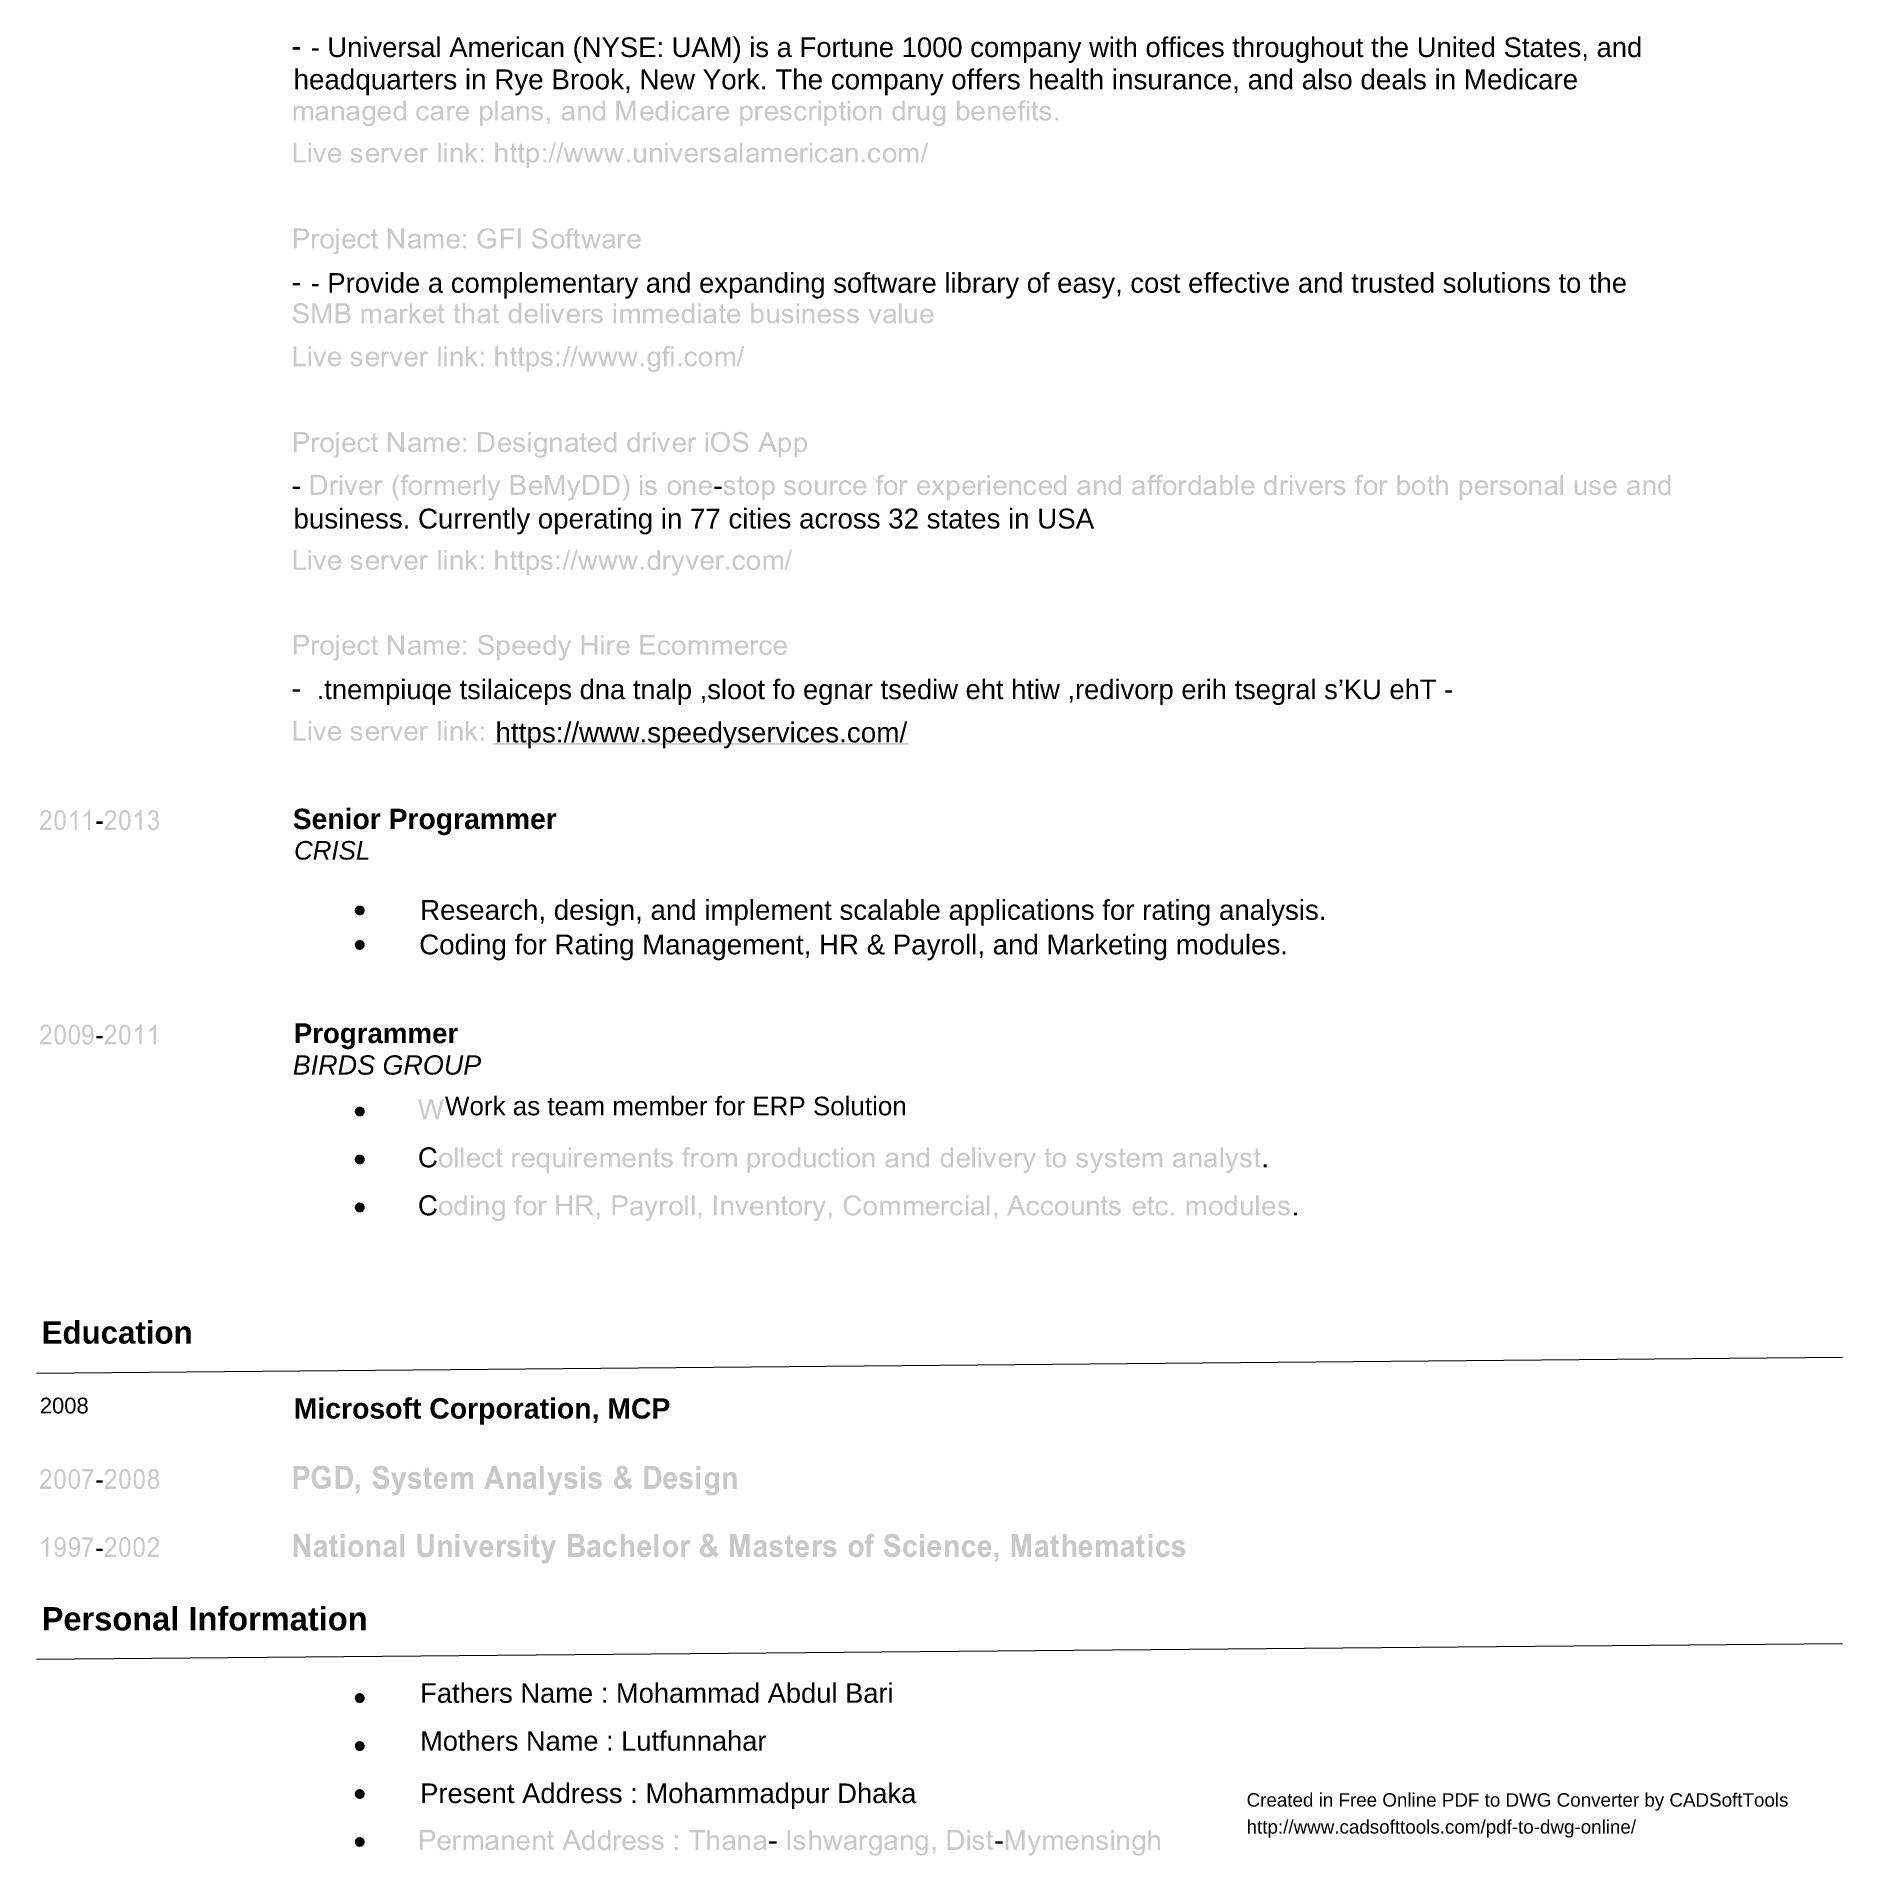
# Paper-space layout 'Layout1' of a CAD drawing. Header units: millimetres. Extents: x 25 to 207, y 70 to 253.
import ezdxf

# ---------------------------------------------------------------- set-up
doc = ezdxf.new("R2010")
doc.units = ezdxf.units.MM
doc.header["$MEASUREMENT"] = 0
doc.layers.get('0').update_dxf_attribs({"linetype": 'CONTINUOUS'})
doc.layers.add('13AB700', color=7, linetype='CONTINUOUS')
doc.styles.add('13AB7D8', font='Arial.ttf')
doc.styles.add('Arial$001', font='arial.ttf', dxfattribs={"height": 2.376})
doc.styles.add('Arial$101', font='arialbd.ttf', dxfattribs={"height": 3.024})
doc.styles.add('Arial$201', font='ariali.ttf', dxfattribs={"oblique": 15, "height": 2.736})

psp = doc.layouts.get("Layout1")

# ---------------------------------------------------------------- texts
at = {"color": 0, "true_color": 0x000007}
for s, height, style, p in [('- Universal American (NYSE: UAM) is a Fortune 1000 company with offices throughout the United States, and ', 1.9768, 'Arial$001', (52.65, 251.32)), ('headquarters in Rye Brook, New York. The company offers health insurance, and also deals in Medicare ', 2.00307, 'Arial$001', (50.93, 248.07)), ('- Provide a complementary and expanding software library of easy, cost effective and trusted solutions to the ', 1.9767, 'Arial$001', (52.65, 227.58)), ('business. Currently operating in 77 cities across 32 states in USA ', 1.9937, 'Arial$001', (50.93, 203.83)), (' .tnempiuqe tsilaiceps dna tnalp ,sloot fo egnar tsediw eht htiw ,redivorp erih tsegral s’KU ehT -', 1.9713, 'Arial$001', (52.5, 186.64)), ('Senior Programmer ', 2.0398, 'Arial$101', (50.85, 173.56)), ('CRISL', 1.867, 'Arial$201', (50.98, 170.48)), ('Research, design, and implement scalable applications for rating analysis. ', 1.993, 'Arial$001', (63.68, 164.41)), ('Coding for Rating Management, HR & Payroll, and Marketing modules. ', 1.9948, 'Arial$001', (63.59, 160.93)), ('Programmer ', 1.9945, 'Arial$101', (50.95, 151.99)), ('BIRDS GROUP', 1.9414, 'Arial$201', (50.85, 148.82)), ('Work as team member for ERP Solution ', 1.8727, 'Arial$001', (66.18, 144.72)), ('Education ', 2.252, 'Arial$101', (25.56, 121.72)), ('2008 ', 1.586, 'Arial$001', (25.37, 114.69)), ('Microsoft Corporation, MCP ', 2.0457, 'Arial$101', (50.95, 114.17)), ('Personal Information ', 2.35, 'Arial$101', (25.56, 92.83)), ('Fathers Name : Mohammad Abdul Bari ', 1.9688, 'Arial$001', (63.69, 85.54)), ('Mothers Name : Lutfunnahar ', 1.9618, 'Arial$001', (63.68, 80.72)), ('Present Address : Mohammadpur Dhaka ', 1.9749, 'Arial$001', (63.68, 75.44))]:
    psp.add_text(s, height=height, dxfattribs=dict(at, style=style)).set_placement(p)
at = {"color": 0, "true_color": 0x0563c1, "style": 'Arial$001'}
psp.add_text('https://www.speedyservices.com/', height=2.0085, dxfattribs=at).set_placement((71.27, 182.28))

# ---------------------------------------------------------------- blocks, each defined once
blk = doc.blocks.new('2DE1B80')
at = {"layer": '13AB700', "color": 0, "true_color": 0x000001, "style": '13AB7D8'}
for s, p in [('Created in Free Online PDF to DWG Converter by CADSoftTools', (0, 0)), ('http://www.cadsofttools.com/pdf-to-dwg-online/', (0, -2))]:
    blk.add_text(s, height=1, dxfattribs=at).set_placement(p)

# ---------------------------------------------------------------- hatches: boundary and pattern name
at = {"true_color": 0x000007}
for points in [[(50.83, 252.07), (50.83, 252.32), (51.59, 252.32), (51.59, 252.07)], [(50.83, 228.32), (50.83, 228.57), (51.59, 228.57), (51.59, 228.32)], [(50.83, 207.81), (50.83, 208.06), (51.59, 208.06), (51.59, 207.81)], [(93.3, 207.81), (93.3, 208.06), (94.07, 208.06), (94.07, 207.81)], [(50.83, 187.39), (50.83, 187.63), (51.59, 187.63), (51.59, 187.39)], [(31.07, 174.08), (31.07, 174.33), (31.71, 174.33), (31.71, 174.08)], [(31.07, 152.46), (31.07, 152.71), (31.71, 152.71), (31.71, 152.46)], [(148.65, 139.48), (148.65, 139.77), (148.94, 139.77), (148.94, 139.48)], [(151.72, 134.65), (151.72, 134.93), (152, 134.93), (152, 134.65)], [(31.07, 107.7), (31.07, 107.95), (31.71, 107.95), (31.71, 107.7)], [(31.07, 100.84), (31.07, 101.08), (31.71, 101.08), (31.71, 100.84)], [(98.82, 71.34), (98.82, 71.59), (99.58, 71.59), (99.58, 71.34)], [(121.63, 71.34), (121.63, 71.59), (122.37, 71.59), (122.37, 71.34)]]:
    psp.add_hatch(color=0, dxfattribs=at).paths.add_polyline_path(points)
h = psp.add_hatch(color=0, dxfattribs=at)
edge = h.paths.add_edge_path()
edge.add_line((50.93, 244.94), (50.93, 246.4))
edge.add_line((50.93, 246.4), (51.15, 246.4))
edge.add_line((51.15, 246.4), (51.15, 246.18))
edge.add_spline(control_points=[(51.15, 246.18), (51.2, 246.26), (51.25, 246.31), (51.33, 246.36), (51.33, 246.36), (51.39, 246.4), (51.49, 246.43), (51.59, 246.43), (51.59, 246.43), (51.69, 246.43), (51.78, 246.4), (51.84, 246.36), (51.84, 246.36), (51.92, 246.31), (51.97, 246.25), (51.99, 246.16), (51.99, 246.16), (52.11, 246.35), (52.26, 246.43), (52.44, 246.43), (52.44, 246.43), (52.59, 246.43), (52.7, 246.38), (52.77, 246.31), (52.77, 246.31), (52.85, 246.23), (52.88, 246.1), (52.88, 245.93)], knot_values=[0, 0, 0, 0, 0.035714, 0.035714, 0.035714, 0.035714, 0.071429, 0.071429, 0.071429, 0.071429, 0.107143, 0.107143, 0.107143, 0.107143, 0.142857, 0.142857, 0.142857, 0.142857, 0.178571, 0.178571, 0.178571, 0.178571, 0.214286, 0.214286, 0.214286, 0.214286, 1, 1, 1, 1], degree=3, periodic=0)
edge.add_line((52.88, 245.93), (52.88, 244.94))
edge.add_line((52.88, 244.94), (52.65, 244.94))
edge.add_line((52.65, 244.94), (52.65, 245.85))
edge.add_spline(control_points=[(52.65, 245.85), (52.65, 245.95), (52.64, 246.03), (52.62, 246.06), (52.62, 246.06), (52.6, 246.11), (52.57, 246.15), (52.54, 246.16), (52.54, 246.16), (52.49, 246.2), (52.44, 246.21), (52.39, 246.21), (52.39, 246.21), (52.29, 246.21), (52.21, 246.18), (52.14, 246.11), (52.14, 246.11), (52.07, 246.05), (52.04, 245.93), (52.04, 245.78)], knot_values=[0, 0, 0, 0, 0.05, 0.05, 0.05, 0.05, 0.1, 0.1, 0.1, 0.1, 0.15, 0.15, 0.15, 0.15, 0.2, 0.2, 0.2, 0.2, 1, 1, 1, 1], degree=3, periodic=0)
edge.add_line((52.04, 245.78), (52.04, 244.94))
edge.add_line((52.04, 244.94), (51.79, 244.94))
edge.add_line((51.79, 244.94), (51.79, 245.88))
edge.add_spline(control_points=[(51.79, 245.88), (51.79, 246), (51.78, 246.08), (51.73, 246.13), (51.73, 246.13), (51.69, 246.18), (51.63, 246.21), (51.53, 246.21), (51.53, 246.21), (51.46, 246.21), (51.39, 246.2), (51.34, 246.16), (51.34, 246.16), (51.28, 246.11), (51.25, 246.06), (51.21, 246), (51.21, 246), (51.18, 245.93), (51.18, 245.83), (51.18, 245.7)], knot_values=[0, 0, 0, 0, 0.05, 0.05, 0.05, 0.05, 0.1, 0.1, 0.1, 0.1, 0.15, 0.15, 0.15, 0.15, 0.2, 0.2, 0.2, 0.2, 1, 1, 1, 1], degree=3, periodic=0)
edge.add_line((51.18, 245.7), (51.18, 244.94))
edge.add_line((51.18, 244.94), (50.93, 244.94))
edge = h.paths.add_edge_path()
edge.add_spline(control_points=[(54.16, 245.12), (54.08, 245.04), (53.98, 244.99), (53.89, 244.96), (53.89, 244.96), (53.81, 244.92), (53.73, 244.91), (53.63, 244.91), (53.63, 244.91), (53.46, 244.91), (53.35, 244.96), (53.26, 245.02), (53.26, 245.02), (53.17, 245.1), (53.13, 245.2), (53.13, 245.32), (53.13, 245.32), (53.13, 245.4), (53.15, 245.45), (53.18, 245.52), (53.18, 245.52), (53.22, 245.58), (53.25, 245.62), (53.3, 245.67), (53.3, 245.67), (53.36, 245.7), (53.41, 245.72), (53.48, 245.73), (53.48, 245.73), (53.53, 245.75), (53.6, 245.77), (53.7, 245.78), (53.7, 245.78), (53.89, 245.8), (54.04, 245.83), (54.14, 245.87), (54.14, 245.87), (54.14, 245.9), (54.14, 245.92), (54.14, 245.93), (54.14, 245.93), (54.14, 246.03), (54.11, 246.1), (54.08, 246.13), (54.08, 246.13), (54.01, 246.2), (53.91, 246.21), (53.79, 246.21), (53.79, 246.21), (53.68, 246.21), (53.6, 246.2), (53.53, 246.16), (53.53, 246.16), (53.48, 246.11), (53.45, 246.05), (53.41, 245.95)], knot_values=[0, 0, 0, 0, 0.017857, 0.017857, 0.017857, 0.017857, 0.035714, 0.035714, 0.035714, 0.035714, 0.053571, 0.053571, 0.053571, 0.053571, 0.071429, 0.071429, 0.071429, 0.071429, 0.089286, 0.089286, 0.089286, 0.089286, 0.107143, 0.107143, 0.107143, 0.107143, 0.125, 0.125, 0.125, 0.125, 0.142857, 0.142857, 0.142857, 0.142857, 0.160714, 0.160714, 0.160714, 0.160714, 0.178571, 0.178571, 0.178571, 0.178571, 0.196429, 0.196429, 0.196429, 0.196429, 0.214286, 0.214286, 0.214286, 0.214286, 0.232143, 0.232143, 0.232143, 0.232143, 1, 1, 1, 1], degree=3, periodic=0)
edge.add_line((53.41, 245.95), (53.17, 245.98))
edge.add_spline(control_points=[(53.17, 245.98), (53.2, 246.08), (53.23, 246.16), (53.28, 246.23), (53.28, 246.23), (53.33, 246.3), (53.4, 246.35), (53.5, 246.38), (53.5, 246.38), (53.6, 246.41), (53.7, 246.43), (53.83, 246.43), (53.83, 246.43), (53.94, 246.43), (54.04, 246.41), (54.13, 246.38), (54.13, 246.38), (54.21, 246.35), (54.26, 246.31), (54.29, 246.26), (54.29, 246.26), (54.34, 246.23), (54.36, 246.16), (54.37, 246.1), (54.37, 246.1), (54.39, 246.06), (54.39, 245.98), (54.39, 245.88)], knot_values=[0, 0, 0, 0, 0.035714, 0.035714, 0.035714, 0.035714, 0.071429, 0.071429, 0.071429, 0.071429, 0.107143, 0.107143, 0.107143, 0.107143, 0.142857, 0.142857, 0.142857, 0.142857, 0.178571, 0.178571, 0.178571, 0.178571, 0.214286, 0.214286, 0.214286, 0.214286, 1, 1, 1, 1], degree=3, periodic=0)
edge.add_line((54.39, 245.88), (54.39, 245.55))
edge.add_spline(control_points=[(54.39, 245.55), (54.39, 245.32), (54.39, 245.17), (54.41, 245.12), (54.41, 245.12), (54.41, 245.05), (54.44, 244.99), (54.47, 244.94)], knot_values=[0, 0, 0, 0, 0.125, 0.125, 0.125, 0.125, 1, 1, 1, 1], degree=3, periodic=0)
edge.add_line((54.47, 244.94), (54.21, 244.94))
edge.add_spline(control_points=[(54.21, 244.94), (54.18, 244.99), (54.16, 245.05), (54.16, 245.12)], knot_values=[0, 0, 0, 0, 1, 1, 1, 1], degree=3, periodic=0)
edge = h.paths.add_edge_path()
edge.add_spline(control_points=[(54.14, 245.67), (54.04, 245.63), (53.91, 245.6), (53.74, 245.58), (53.74, 245.58), (53.63, 245.57), (53.56, 245.55), (53.53, 245.53), (53.53, 245.53), (53.48, 245.5), (53.45, 245.48), (53.43, 245.45), (53.43, 245.45), (53.4, 245.42), (53.4, 245.37), (53.4, 245.34), (53.4, 245.34), (53.4, 245.27), (53.41, 245.2), (53.46, 245.17), (53.46, 245.17), (53.51, 245.12), (53.6, 245.1), (53.68, 245.1), (53.68, 245.1), (53.78, 245.1), (53.86, 245.12), (53.94, 245.17), (53.94, 245.17), (54.01, 245.2), (54.06, 245.25), (54.09, 245.34), (54.09, 245.34), (54.13, 245.39), (54.14, 245.47), (54.14, 245.58)], knot_values=[0, 0, 0, 0, 0.027778, 0.027778, 0.027778, 0.027778, 0.055556, 0.055556, 0.055556, 0.055556, 0.083333, 0.083333, 0.083333, 0.083333, 0.111111, 0.111111, 0.111111, 0.111111, 0.138889, 0.138889, 0.138889, 0.138889, 0.166667, 0.166667, 0.166667, 0.166667, 0.194444, 0.194444, 0.194444, 0.194444, 0.222222, 0.222222, 0.222222, 0.222222, 1, 1, 1, 1], degree=3, periodic=0)
edge.add_line((54.14, 245.58), (54.14, 245.67))
edge = h.paths.add_edge_path()
edge.add_line((54.82, 244.94), (54.82, 246.4))
edge.add_line((54.82, 246.4), (55.04, 246.4))
edge.add_line((55.04, 246.4), (55.04, 246.18))
edge.add_spline(control_points=[(55.04, 246.18), (55.15, 246.35), (55.3, 246.43), (55.5, 246.43), (55.5, 246.43), (55.6, 246.43), (55.66, 246.41), (55.75, 246.38), (55.75, 246.38), (55.81, 246.35), (55.88, 246.31), (55.91, 246.25), (55.91, 246.25), (55.95, 246.2), (55.98, 246.15), (55.98, 246.06), (55.98, 246.06), (56, 246.03), (56, 245.95), (56, 245.83)], knot_values=[0, 0, 0, 0, 0.05, 0.05, 0.05, 0.05, 0.1, 0.1, 0.1, 0.1, 0.15, 0.15, 0.15, 0.15, 0.2, 0.2, 0.2, 0.2, 1, 1, 1, 1], degree=3, periodic=0)
edge.add_line((56, 245.83), (56, 244.94))
edge.add_line((56, 244.94), (55.75, 244.94))
edge.add_line((55.75, 244.94), (55.75, 245.82))
edge.add_spline(control_points=[(55.75, 245.82), (55.75, 245.92), (55.75, 246), (55.73, 246.05), (55.73, 246.05), (55.7, 246.1), (55.66, 246.13), (55.63, 246.16), (55.63, 246.16), (55.58, 246.2), (55.52, 246.21), (55.45, 246.21), (55.45, 246.21), (55.35, 246.21), (55.25, 246.18), (55.18, 246.11), (55.18, 246.11), (55.1, 246.05), (55.07, 245.92), (55.07, 245.73)], knot_values=[0, 0, 0, 0, 0.05, 0.05, 0.05, 0.05, 0.1, 0.1, 0.1, 0.1, 0.15, 0.15, 0.15, 0.15, 0.2, 0.2, 0.2, 0.2, 1, 1, 1, 1], degree=3, periodic=0)
edge.add_line((55.07, 245.73), (55.07, 244.94))
edge.add_line((55.07, 244.94), (54.82, 244.94))
edge = h.paths.add_edge_path()
edge.add_spline(control_points=[(57.29, 245.12), (57.2, 245.04), (57.1, 244.99), (57.02, 244.96), (57.02, 244.96), (56.94, 244.92), (56.86, 244.91), (56.76, 244.91), (56.76, 244.91), (56.59, 244.91), (56.48, 244.96), (56.39, 245.02), (56.39, 245.02), (56.31, 245.1), (56.26, 245.2), (56.26, 245.32), (56.26, 245.32), (56.26, 245.4), (56.28, 245.45), (56.31, 245.52), (56.31, 245.52), (56.34, 245.58), (56.39, 245.62), (56.44, 245.67), (56.44, 245.67), (56.49, 245.7), (56.54, 245.72), (56.61, 245.73), (56.61, 245.73), (56.66, 245.75), (56.74, 245.77), (56.84, 245.78), (56.84, 245.78), (57.04, 245.8), (57.17, 245.83), (57.27, 245.87), (57.27, 245.87), (57.27, 245.9), (57.27, 245.92), (57.27, 245.93), (57.27, 245.93), (57.27, 246.03), (57.25, 246.1), (57.2, 246.13), (57.2, 246.13), (57.14, 246.2), (57.04, 246.21), (56.92, 246.21), (56.92, 246.21), (56.81, 246.21), (56.72, 246.2), (56.67, 246.16), (56.67, 246.16), (56.61, 246.11), (56.58, 246.05), (56.54, 245.95)], knot_values=[0, 0, 0, 0, 0.017857, 0.017857, 0.017857, 0.017857, 0.035714, 0.035714, 0.035714, 0.035714, 0.053571, 0.053571, 0.053571, 0.053571, 0.071429, 0.071429, 0.071429, 0.071429, 0.089286, 0.089286, 0.089286, 0.089286, 0.107143, 0.107143, 0.107143, 0.107143, 0.125, 0.125, 0.125, 0.125, 0.142857, 0.142857, 0.142857, 0.142857, 0.160714, 0.160714, 0.160714, 0.160714, 0.178571, 0.178571, 0.178571, 0.178571, 0.196429, 0.196429, 0.196429, 0.196429, 0.214286, 0.214286, 0.214286, 0.214286, 0.232143, 0.232143, 0.232143, 0.232143, 1, 1, 1, 1], degree=3, periodic=0)
edge.add_line((56.54, 245.95), (56.31, 245.98))
edge.add_spline(control_points=[(56.31, 245.98), (56.33, 246.08), (56.36, 246.16), (56.41, 246.23), (56.41, 246.23), (56.46, 246.3), (56.54, 246.35), (56.62, 246.38), (56.62, 246.38), (56.72, 246.41), (56.84, 246.43), (56.96, 246.43), (56.96, 246.43), (57.09, 246.43), (57.19, 246.41), (57.25, 246.38), (57.25, 246.38), (57.34, 246.35), (57.4, 246.31), (57.44, 246.26), (57.44, 246.26), (57.47, 246.23), (57.49, 246.16), (57.5, 246.1), (57.5, 246.1), (57.52, 246.06), (57.52, 245.98), (57.52, 245.88)], knot_values=[0, 0, 0, 0, 0.035714, 0.035714, 0.035714, 0.035714, 0.071429, 0.071429, 0.071429, 0.071429, 0.107143, 0.107143, 0.107143, 0.107143, 0.142857, 0.142857, 0.142857, 0.142857, 0.178571, 0.178571, 0.178571, 0.178571, 0.214286, 0.214286, 0.214286, 0.214286, 1, 1, 1, 1], degree=3, periodic=0)
edge.add_line((57.52, 245.88), (57.52, 245.55))
edge.add_spline(control_points=[(57.52, 245.55), (57.52, 245.32), (57.52, 245.17), (57.54, 245.12), (57.54, 245.12), (57.55, 245.05), (57.57, 244.99), (57.6, 244.94)], knot_values=[0, 0, 0, 0, 0.125, 0.125, 0.125, 0.125, 1, 1, 1, 1], degree=3, periodic=0)
edge.add_line((57.6, 244.94), (57.34, 244.94))
edge.add_spline(control_points=[(57.34, 244.94), (57.32, 244.99), (57.3, 245.05), (57.29, 245.12)], knot_values=[0, 0, 0, 0, 1, 1, 1, 1], degree=3, periodic=0)
edge = h.paths.add_edge_path()
edge.add_spline(control_points=[(57.27, 245.67), (57.19, 245.63), (57.06, 245.6), (56.87, 245.58), (56.87, 245.58), (56.77, 245.57), (56.69, 245.55), (56.66, 245.53), (56.66, 245.53), (56.61, 245.5), (56.58, 245.48), (56.56, 245.45), (56.56, 245.45), (56.54, 245.42), (56.53, 245.37), (56.53, 245.34), (56.53, 245.34), (56.53, 245.27), (56.54, 245.2), (56.59, 245.17), (56.59, 245.17), (56.64, 245.12), (56.72, 245.1), (56.82, 245.1), (56.82, 245.1), (56.91, 245.1), (56.99, 245.12), (57.07, 245.17), (57.07, 245.17), (57.14, 245.2), (57.2, 245.25), (57.24, 245.34), (57.24, 245.34), (57.25, 245.39), (57.27, 245.47), (57.27, 245.58)], knot_values=[0, 0, 0, 0, 0.027778, 0.027778, 0.027778, 0.027778, 0.055556, 0.055556, 0.055556, 0.055556, 0.083333, 0.083333, 0.083333, 0.083333, 0.111111, 0.111111, 0.111111, 0.111111, 0.138889, 0.138889, 0.138889, 0.138889, 0.166667, 0.166667, 0.166667, 0.166667, 0.194444, 0.194444, 0.194444, 0.194444, 0.222222, 0.222222, 0.222222, 0.222222, 1, 1, 1, 1], degree=3, periodic=0)
edge.add_line((57.27, 245.58), (57.27, 245.67))
edge = h.paths.add_edge_path()
edge.add_line((57.92, 244.82), (58.15, 244.79))
edge.add_spline(control_points=[(58.15, 244.79), (58.16, 244.71), (58.18, 244.66), (58.23, 244.62), (58.23, 244.62), (58.3, 244.57), (58.38, 244.56), (58.48, 244.56), (58.48, 244.56), (58.59, 244.56), (58.68, 244.57), (58.74, 244.62), (58.74, 244.62), (58.81, 244.67), (58.84, 244.74), (58.88, 244.82), (58.88, 244.82), (58.88, 244.87), (58.89, 244.97), (58.89, 245.14), (58.89, 245.14), (58.78, 245), (58.64, 244.94), (58.48, 244.94), (58.48, 244.94), (58.28, 244.94), (58.13, 245), (58.02, 245.15), (58.02, 245.15), (57.92, 245.3), (57.87, 245.47), (57.87, 245.67), (57.87, 245.67), (57.87, 245.82), (57.88, 245.95), (57.93, 246.06), (57.93, 246.06), (57.98, 246.18), (58.06, 246.26), (58.15, 246.33), (58.15, 246.33), (58.25, 246.4), (58.36, 246.43), (58.5, 246.43), (58.5, 246.43), (58.66, 246.43), (58.79, 246.36), (58.91, 246.21)], knot_values=[0, 0, 0, 0, 0.020833, 0.020833, 0.020833, 0.020833, 0.041667, 0.041667, 0.041667, 0.041667, 0.0625, 0.0625, 0.0625, 0.0625, 0.083333, 0.083333, 0.083333, 0.083333, 0.104167, 0.104167, 0.104167, 0.104167, 0.125, 0.125, 0.125, 0.125, 0.145833, 0.145833, 0.145833, 0.145833, 0.166667, 0.166667, 0.166667, 0.166667, 0.1875, 0.1875, 0.1875, 0.1875, 0.208333, 0.208333, 0.208333, 0.208333, 0.229167, 0.229167, 0.229167, 0.229167, 1, 1, 1, 1], degree=3, periodic=0)
edge.add_line((58.91, 246.21), (58.91, 246.4))
edge.add_line((58.91, 246.4), (59.14, 246.4))
edge.add_line((59.14, 246.4), (59.14, 245.14))
edge.add_spline(control_points=[(59.14, 245.14), (59.14, 244.91), (59.11, 244.76), (59.07, 244.66), (59.07, 244.66), (59.02, 244.56), (58.94, 244.49), (58.84, 244.44), (58.84, 244.44), (58.74, 244.38), (58.63, 244.36), (58.48, 244.36), (58.48, 244.36), (58.31, 244.36), (58.16, 244.39), (58.06, 244.47), (58.06, 244.47), (57.95, 244.54), (57.9, 244.66), (57.92, 244.82)], knot_values=[0, 0, 0, 0, 0.05, 0.05, 0.05, 0.05, 0.1, 0.1, 0.1, 0.1, 0.15, 0.15, 0.15, 0.15, 0.2, 0.2, 0.2, 0.2, 1, 1, 1, 1], degree=3, periodic=0)
edge = h.paths.add_edge_path()
edge.add_spline(control_points=[(58.11, 245.7), (58.11, 245.5), (58.15, 245.37), (58.23, 245.27), (58.23, 245.27), (58.3, 245.19), (58.4, 245.14), (58.51, 245.14), (58.51, 245.14), (58.63, 245.14), (58.71, 245.19), (58.79, 245.27), (58.79, 245.27), (58.88, 245.37), (58.91, 245.5), (58.91, 245.68), (58.91, 245.68), (58.91, 245.87), (58.88, 246), (58.79, 246.08), (58.79, 246.08), (58.71, 246.18), (58.61, 246.21), (58.51, 246.21), (58.51, 246.21), (58.4, 246.21), (58.3, 246.18), (58.23, 246.08), (58.23, 246.08), (58.15, 246), (58.11, 245.87), (58.11, 245.7)], knot_values=[0, 0, 0, 0, 0.03125, 0.03125, 0.03125, 0.03125, 0.0625, 0.0625, 0.0625, 0.0625, 0.09375, 0.09375, 0.09375, 0.09375, 0.125, 0.125, 0.125, 0.125, 0.15625, 0.15625, 0.15625, 0.15625, 0.1875, 0.1875, 0.1875, 0.1875, 0.21875, 0.21875, 0.21875, 0.21875, 1, 1, 1, 1], degree=3, periodic=0)
edge = h.paths.add_edge_path()
edge.add_line((60.46, 245.4), (60.73, 245.37))
edge.add_spline(control_points=[(60.73, 245.37), (60.68, 245.22), (60.61, 245.12), (60.5, 245.04), (60.5, 245.04), (60.4, 244.96), (60.25, 244.91), (60.08, 244.91), (60.08, 244.91), (59.87, 244.91), (59.7, 244.97), (59.59, 245.1), (59.59, 245.1), (59.46, 245.24), (59.39, 245.42), (59.39, 245.65), (59.39, 245.65), (59.39, 245.9), (59.46, 246.08), (59.59, 246.23), (59.59, 246.23), (59.7, 246.36), (59.87, 246.43), (60.07, 246.43), (60.07, 246.43), (60.27, 246.43), (60.43, 246.36), (60.55, 246.23), (60.55, 246.23), (60.66, 246.1), (60.73, 245.92), (60.73, 245.67), (60.73, 245.67), (60.73, 245.65), (60.73, 245.63), (60.73, 245.6)], knot_values=[0, 0, 0, 0, 0.027778, 0.027778, 0.027778, 0.027778, 0.055556, 0.055556, 0.055556, 0.055556, 0.083333, 0.083333, 0.083333, 0.083333, 0.111111, 0.111111, 0.111111, 0.111111, 0.138889, 0.138889, 0.138889, 0.138889, 0.166667, 0.166667, 0.166667, 0.166667, 0.194444, 0.194444, 0.194444, 0.194444, 0.222222, 0.222222, 0.222222, 0.222222, 1, 1, 1, 1], degree=3, periodic=0)
edge.add_line((60.73, 245.6), (59.65, 245.6))
edge.add_spline(control_points=[(59.65, 245.6), (59.65, 245.45), (59.7, 245.32), (59.79, 245.24), (59.79, 245.24), (59.87, 245.15), (59.97, 245.1), (60.08, 245.1), (60.08, 245.1), (60.18, 245.1), (60.25, 245.14), (60.32, 245.19), (60.32, 245.19), (60.38, 245.24), (60.43, 245.3), (60.46, 245.4)], knot_values=[0, 0, 0, 0, 0.0625, 0.0625, 0.0625, 0.0625, 0.125, 0.125, 0.125, 0.125, 0.1875, 0.1875, 0.1875, 0.1875, 1, 1, 1, 1], degree=3, periodic=0)
edge = h.paths.add_edge_path()
edge.add_line((59.67, 245.8), (60.46, 245.8))
edge.add_spline(control_points=[(60.46, 245.8), (60.46, 245.93), (60.43, 246.01), (60.38, 246.08), (60.38, 246.08), (60.3, 246.18), (60.2, 246.23), (60.07, 246.23), (60.07, 246.23), (59.97, 246.23), (59.87, 246.18), (59.79, 246.11), (59.79, 246.11), (59.72, 246.03), (59.67, 245.93), (59.67, 245.8)], knot_values=[0, 0, 0, 0, 0.0625, 0.0625, 0.0625, 0.0625, 0.125, 0.125, 0.125, 0.125, 0.1875, 0.1875, 0.1875, 0.1875, 1, 1, 1, 1], degree=3, periodic=0)
edge = h.paths.add_edge_path()
edge.add_line((62.02, 244.94), (62.02, 245.12))
edge.add_spline(control_points=[(62.02, 245.12), (61.94, 244.99), (61.81, 244.91), (61.62, 244.91), (61.62, 244.91), (61.51, 244.91), (61.39, 244.94), (61.31, 245), (61.31, 245), (61.21, 245.07), (61.13, 245.15), (61.08, 245.27), (61.08, 245.27), (61.03, 245.39), (60.99, 245.52), (60.99, 245.67), (60.99, 245.67), (60.99, 245.82), (61.03, 245.95), (61.08, 246.06), (61.08, 246.06), (61.11, 246.18), (61.19, 246.26), (61.29, 246.33), (61.29, 246.33), (61.38, 246.4), (61.49, 246.43), (61.61, 246.43), (61.61, 246.43), (61.69, 246.43), (61.77, 246.41), (61.84, 246.36), (61.84, 246.36), (61.9, 246.33), (61.97, 246.28), (62, 246.23)], knot_values=[0, 0, 0, 0, 0.027778, 0.027778, 0.027778, 0.027778, 0.055556, 0.055556, 0.055556, 0.055556, 0.083333, 0.083333, 0.083333, 0.083333, 0.111111, 0.111111, 0.111111, 0.111111, 0.138889, 0.138889, 0.138889, 0.138889, 0.166667, 0.166667, 0.166667, 0.166667, 0.194444, 0.194444, 0.194444, 0.194444, 0.222222, 0.222222, 0.222222, 0.222222, 1, 1, 1, 1], degree=3, periodic=0)
edge.add_line((62, 246.23), (62, 246.94))
edge.add_line((62, 246.94), (62.25, 246.94))
edge.add_line((62.25, 246.94), (62.25, 244.94))
edge.add_line((62.25, 244.94), (62.02, 244.94))
edge = h.paths.add_edge_path()
edge.add_spline(control_points=[(61.24, 245.67), (61.24, 245.48), (61.29, 245.34), (61.36, 245.25), (61.36, 245.25), (61.44, 245.15), (61.54, 245.1), (61.64, 245.1), (61.64, 245.1), (61.76, 245.1), (61.84, 245.15), (61.92, 245.24), (61.92, 245.24), (61.99, 245.34), (62.04, 245.47), (62.04, 245.65), (62.04, 245.65), (62.04, 245.85), (61.99, 245.98), (61.92, 246.08), (61.92, 246.08), (61.84, 246.18), (61.74, 246.21), (61.64, 246.21), (61.64, 246.21), (61.52, 246.21), (61.42, 246.18), (61.36, 246.08), (61.36, 246.08), (61.29, 246), (61.24, 245.85), (61.24, 245.67)], knot_values=[0, 0, 0, 0, 0.03125, 0.03125, 0.03125, 0.03125, 0.0625, 0.0625, 0.0625, 0.0625, 0.09375, 0.09375, 0.09375, 0.09375, 0.125, 0.125, 0.125, 0.125, 0.15625, 0.15625, 0.15625, 0.15625, 0.1875, 0.1875, 0.1875, 0.1875, 0.21875, 0.21875, 0.21875, 0.21875, 1, 1, 1, 1], degree=3, periodic=0)
edge = h.paths.add_edge_path()
edge.add_line((64.32, 245.47), (64.55, 245.44))
edge.add_spline(control_points=[(64.55, 245.44), (64.54, 245.27), (64.47, 245.14), (64.35, 245.05), (64.35, 245.05), (64.26, 244.96), (64.12, 244.91), (63.96, 244.91), (63.96, 244.91), (63.76, 244.91), (63.59, 244.97), (63.48, 245.1), (63.48, 245.1), (63.36, 245.24), (63.3, 245.42), (63.3, 245.67), (63.3, 245.67), (63.3, 245.82), (63.33, 245.95), (63.38, 246.06), (63.38, 246.06), (63.43, 246.2), (63.51, 246.28), (63.61, 246.33), (63.61, 246.33), (63.73, 246.4), (63.84, 246.43), (63.96, 246.43), (63.96, 246.43), (64.12, 246.43), (64.24, 246.38), (64.34, 246.31), (64.34, 246.31), (64.45, 246.23), (64.5, 246.11), (64.54, 245.96)], knot_values=[0, 0, 0, 0, 0.027778, 0.027778, 0.027778, 0.027778, 0.055556, 0.055556, 0.055556, 0.055556, 0.083333, 0.083333, 0.083333, 0.083333, 0.111111, 0.111111, 0.111111, 0.111111, 0.138889, 0.138889, 0.138889, 0.138889, 0.166667, 0.166667, 0.166667, 0.166667, 0.194444, 0.194444, 0.194444, 0.194444, 0.222222, 0.222222, 0.222222, 0.222222, 1, 1, 1, 1], degree=3, periodic=0)
edge.add_line((64.54, 245.96), (64.31, 245.93))
edge.add_spline(control_points=[(64.31, 245.93), (64.27, 246.03), (64.24, 246.1), (64.17, 246.15), (64.17, 246.15), (64.12, 246.2), (64.06, 246.23), (63.97, 246.23), (63.97, 246.23), (63.84, 246.23), (63.74, 246.18), (63.66, 246.08), (63.66, 246.08), (63.59, 246), (63.54, 245.87), (63.54, 245.67), (63.54, 245.67), (63.54, 245.47), (63.59, 245.34), (63.66, 245.24), (63.66, 245.24), (63.74, 245.15), (63.84, 245.1), (63.96, 245.1), (63.96, 245.1), (64.06, 245.1), (64.14, 245.14), (64.19, 245.2), (64.19, 245.2), (64.26, 245.25), (64.31, 245.35), (64.32, 245.47)], knot_values=[0, 0, 0, 0, 0.03125, 0.03125, 0.03125, 0.03125, 0.0625, 0.0625, 0.0625, 0.0625, 0.09375, 0.09375, 0.09375, 0.09375, 0.125, 0.125, 0.125, 0.125, 0.15625, 0.15625, 0.15625, 0.15625, 0.1875, 0.1875, 0.1875, 0.1875, 0.21875, 0.21875, 0.21875, 0.21875, 1, 1, 1, 1], degree=3, periodic=0)
edge = h.paths.add_edge_path()
edge.add_spline(control_points=[(65.76, 245.12), (65.66, 245.04), (65.58, 244.99), (65.5, 244.96), (65.5, 244.96), (65.41, 244.92), (65.31, 244.91), (65.22, 244.91), (65.22, 244.91), (65.07, 244.91), (64.93, 244.96), (64.85, 245.02), (64.85, 245.02), (64.77, 245.1), (64.74, 245.2), (64.74, 245.32), (64.74, 245.32), (64.74, 245.4), (64.75, 245.45), (64.77, 245.52), (64.77, 245.52), (64.8, 245.58), (64.85, 245.62), (64.9, 245.67), (64.9, 245.67), (64.95, 245.7), (65.02, 245.72), (65.08, 245.73), (65.08, 245.73), (65.13, 245.75), (65.2, 245.77), (65.3, 245.78), (65.3, 245.78), (65.5, 245.8), (65.65, 245.83), (65.73, 245.87), (65.73, 245.87), (65.75, 245.9), (65.75, 245.92), (65.75, 245.93), (65.75, 245.93), (65.75, 246.03), (65.71, 246.1), (65.66, 246.13), (65.66, 246.13), (65.61, 246.2), (65.51, 246.21), (65.38, 246.21), (65.38, 246.21), (65.27, 246.21), (65.18, 246.2), (65.13, 246.16), (65.13, 246.16), (65.08, 246.11), (65.03, 246.05), (65.02, 245.95)], knot_values=[0, 0, 0, 0, 0.017857, 0.017857, 0.017857, 0.017857, 0.035714, 0.035714, 0.035714, 0.035714, 0.053571, 0.053571, 0.053571, 0.053571, 0.071429, 0.071429, 0.071429, 0.071429, 0.089286, 0.089286, 0.089286, 0.089286, 0.107143, 0.107143, 0.107143, 0.107143, 0.125, 0.125, 0.125, 0.125, 0.142857, 0.142857, 0.142857, 0.142857, 0.160714, 0.160714, 0.160714, 0.160714, 0.178571, 0.178571, 0.178571, 0.178571, 0.196429, 0.196429, 0.196429, 0.196429, 0.214286, 0.214286, 0.214286, 0.214286, 0.232143, 0.232143, 0.232143, 0.232143, 1, 1, 1, 1], degree=3, periodic=0)
edge.add_line((65.02, 245.95), (64.77, 245.98))
edge.add_spline(control_points=[(64.77, 245.98), (64.79, 246.08), (64.83, 246.16), (64.88, 246.23), (64.88, 246.23), (64.93, 246.3), (65, 246.35), (65.1, 246.38), (65.1, 246.38), (65.18, 246.41), (65.3, 246.43), (65.43, 246.43), (65.43, 246.43), (65.55, 246.43), (65.65, 246.41), (65.73, 246.38), (65.73, 246.38), (65.81, 246.35), (65.86, 246.31), (65.89, 246.26), (65.89, 246.26), (65.93, 246.23), (65.96, 246.16), (65.98, 246.1), (65.98, 246.1), (65.98, 246.06), (65.99, 245.98), (65.99, 245.88)], knot_values=[0, 0, 0, 0, 0.035714, 0.035714, 0.035714, 0.035714, 0.071429, 0.071429, 0.071429, 0.071429, 0.107143, 0.107143, 0.107143, 0.107143, 0.142857, 0.142857, 0.142857, 0.142857, 0.178571, 0.178571, 0.178571, 0.178571, 0.214286, 0.214286, 0.214286, 0.214286, 1, 1, 1, 1], degree=3, periodic=0)
edge.add_line((65.99, 245.88), (65.99, 245.55))
edge.add_spline(control_points=[(65.99, 245.55), (65.99, 245.32), (65.99, 245.17), (65.99, 245.12), (65.99, 245.12), (66.01, 245.05), (66.03, 244.99), (66.06, 244.94)], knot_values=[0, 0, 0, 0, 0.125, 0.125, 0.125, 0.125, 1, 1, 1, 1], degree=3, periodic=0)
edge.add_line((66.06, 244.94), (65.81, 244.94))
edge.add_spline(control_points=[(65.81, 244.94), (65.78, 244.99), (65.76, 245.05), (65.76, 245.12)], knot_values=[0, 0, 0, 0, 1, 1, 1, 1], degree=3, periodic=0)
edge = h.paths.add_edge_path()
edge.add_spline(control_points=[(65.73, 245.67), (65.65, 245.63), (65.51, 245.6), (65.33, 245.58), (65.33, 245.58), (65.23, 245.57), (65.17, 245.55), (65.12, 245.53), (65.12, 245.53), (65.08, 245.5), (65.05, 245.48), (65.02, 245.45), (65.02, 245.45), (65, 245.42), (64.98, 245.37), (64.98, 245.34), (64.98, 245.34), (64.98, 245.27), (65.02, 245.2), (65.07, 245.17), (65.07, 245.17), (65.12, 245.12), (65.18, 245.1), (65.28, 245.1), (65.28, 245.1), (65.38, 245.1), (65.46, 245.12), (65.53, 245.17), (65.53, 245.17), (65.61, 245.2), (65.66, 245.25), (65.7, 245.34), (65.7, 245.34), (65.73, 245.39), (65.73, 245.47), (65.73, 245.58)], knot_values=[0, 0, 0, 0, 0.027778, 0.027778, 0.027778, 0.027778, 0.055556, 0.055556, 0.055556, 0.055556, 0.083333, 0.083333, 0.083333, 0.083333, 0.111111, 0.111111, 0.111111, 0.111111, 0.138889, 0.138889, 0.138889, 0.138889, 0.166667, 0.166667, 0.166667, 0.166667, 0.194444, 0.194444, 0.194444, 0.194444, 0.222222, 0.222222, 0.222222, 0.222222, 1, 1, 1, 1], degree=3, periodic=0)
edge.add_line((65.73, 245.58), (65.73, 245.67))
edge = h.paths.add_edge_path()
edge.add_line((66.42, 244.94), (66.42, 246.4))
edge.add_line((66.42, 246.4), (66.64, 246.4))
edge.add_line((66.64, 246.4), (66.64, 246.16))
edge.add_spline(control_points=[(66.64, 246.16), (66.69, 246.28), (66.74, 246.35), (66.79, 246.38), (66.79, 246.38), (66.84, 246.41), (66.89, 246.43), (66.95, 246.43), (66.95, 246.43), (67.04, 246.43), (67.12, 246.4), (67.2, 246.35)], knot_values=[0, 0, 0, 0, 0.083333, 0.083333, 0.083333, 0.083333, 0.166667, 0.166667, 0.166667, 0.166667, 1, 1, 1, 1], degree=3, periodic=0)
edge.add_line((67.2, 246.35), (67.12, 246.11))
edge.add_spline(control_points=[(67.12, 246.11), (67.05, 246.15), (67, 246.16), (66.94, 246.16), (66.94, 246.16), (66.89, 246.16), (66.84, 246.15), (66.79, 246.11), (66.79, 246.11), (66.75, 246.1), (66.72, 246.05), (66.71, 245.98), (66.71, 245.98), (66.67, 245.9), (66.66, 245.8), (66.66, 245.7)], knot_values=[0, 0, 0, 0, 0.0625, 0.0625, 0.0625, 0.0625, 0.125, 0.125, 0.125, 0.125, 0.1875, 0.1875, 0.1875, 0.1875, 1, 1, 1, 1], degree=3, periodic=0)
edge.add_line((66.66, 245.7), (66.66, 244.94))
edge.add_line((66.66, 244.94), (66.42, 244.94))
edge = h.paths.add_edge_path()
edge.add_line((68.34, 245.4), (68.59, 245.37))
edge.add_spline(control_points=[(68.59, 245.37), (68.56, 245.22), (68.48, 245.12), (68.38, 245.04), (68.38, 245.04), (68.26, 244.96), (68.13, 244.91), (67.96, 244.91), (67.96, 244.91), (67.75, 244.91), (67.58, 244.97), (67.45, 245.1), (67.45, 245.1), (67.33, 245.24), (67.27, 245.42), (67.27, 245.65), (67.27, 245.65), (67.27, 245.9), (67.33, 246.08), (67.45, 246.23), (67.45, 246.23), (67.58, 246.36), (67.75, 246.43), (67.95, 246.43), (67.95, 246.43), (68.15, 246.43), (68.29, 246.36), (68.43, 246.23), (68.43, 246.23), (68.54, 246.1), (68.61, 245.92), (68.61, 245.67), (68.61, 245.67), (68.61, 245.65), (68.61, 245.63), (68.61, 245.6)], knot_values=[0, 0, 0, 0, 0.027778, 0.027778, 0.027778, 0.027778, 0.055556, 0.055556, 0.055556, 0.055556, 0.083333, 0.083333, 0.083333, 0.083333, 0.111111, 0.111111, 0.111111, 0.111111, 0.138889, 0.138889, 0.138889, 0.138889, 0.166667, 0.166667, 0.166667, 0.166667, 0.194444, 0.194444, 0.194444, 0.194444, 0.222222, 0.222222, 0.222222, 0.222222, 1, 1, 1, 1], degree=3, periodic=0)
edge.add_line((68.61, 245.6), (67.52, 245.6))
edge.add_spline(control_points=[(67.52, 245.6), (67.53, 245.45), (67.58, 245.32), (67.67, 245.24), (67.67, 245.24), (67.73, 245.15), (67.85, 245.1), (67.96, 245.1), (67.96, 245.1), (68.05, 245.1), (68.13, 245.14), (68.19, 245.19), (68.19, 245.19), (68.26, 245.24), (68.31, 245.3), (68.34, 245.4)], knot_values=[0, 0, 0, 0, 0.0625, 0.0625, 0.0625, 0.0625, 0.125, 0.125, 0.125, 0.125, 0.1875, 0.1875, 0.1875, 0.1875, 1, 1, 1, 1], degree=3, periodic=0)
edge = h.paths.add_edge_path()
edge.add_line((67.53, 245.8), (68.34, 245.8))
edge.add_spline(control_points=[(68.34, 245.8), (68.33, 245.93), (68.31, 246.01), (68.26, 246.08), (68.26, 246.08), (68.18, 246.18), (68.08, 246.23), (67.95, 246.23), (67.95, 246.23), (67.83, 246.23), (67.75, 246.18), (67.67, 246.11), (67.67, 246.11), (67.58, 246.03), (67.55, 245.93), (67.53, 245.8)], knot_values=[0, 0, 0, 0, 0.0625, 0.0625, 0.0625, 0.0625, 0.125, 0.125, 0.125, 0.125, 0.1875, 0.1875, 0.1875, 0.1875, 1, 1, 1, 1], degree=3, periodic=0)
edge = h.paths.add_edge_path()
edge.add_line((69.72, 244.39), (69.72, 246.4))
edge.add_line((69.72, 246.4), (69.95, 246.4))
edge.add_line((69.95, 246.4), (69.95, 246.2))
edge.add_spline(control_points=[(69.95, 246.2), (70, 246.28), (70.07, 246.33), (70.13, 246.36), (70.13, 246.36), (70.2, 246.41), (70.26, 246.43), (70.36, 246.43), (70.36, 246.43), (70.5, 246.43), (70.59, 246.4), (70.69, 246.33), (70.69, 246.33), (70.79, 246.26), (70.86, 246.18), (70.91, 246.06), (70.91, 246.06), (70.96, 245.95), (70.98, 245.82), (70.98, 245.68), (70.98, 245.68), (70.98, 245.53), (70.96, 245.4), (70.89, 245.27), (70.89, 245.27), (70.84, 245.15), (70.78, 245.07), (70.66, 245), (70.66, 245), (70.56, 244.94), (70.46, 244.91), (70.35, 244.91), (70.35, 244.91), (70.26, 244.91), (70.2, 244.92), (70.13, 244.96), (70.13, 244.96), (70.07, 244.99), (70.02, 245.04), (69.97, 245.09)], knot_values=[0, 0, 0, 0, 0.025, 0.025, 0.025, 0.025, 0.05, 0.05, 0.05, 0.05, 0.075, 0.075, 0.075, 0.075, 0.1, 0.1, 0.1, 0.1, 0.125, 0.125, 0.125, 0.125, 0.15, 0.15, 0.15, 0.15, 0.175, 0.175, 0.175, 0.175, 0.2, 0.2, 0.2, 0.2, 0.225, 0.225, 0.225, 0.225, 1, 1, 1, 1], degree=3, periodic=0)
edge.add_line((69.97, 245.09), (69.97, 244.39))
edge.add_line((69.97, 244.39), (69.72, 244.39))
edge = h.paths.add_edge_path()
edge.add_spline(control_points=[(69.95, 245.65), (69.95, 245.47), (69.98, 245.34), (70.07, 245.24), (70.07, 245.24), (70.13, 245.15), (70.23, 245.1), (70.33, 245.1), (70.33, 245.1), (70.45, 245.1), (70.53, 245.15), (70.61, 245.25), (70.61, 245.25), (70.69, 245.34), (70.73, 245.48), (70.73, 245.68), (70.73, 245.68), (70.73, 245.87), (70.69, 246), (70.61, 246.1), (70.61, 246.1), (70.55, 246.18), (70.45, 246.23), (70.35, 246.23), (70.35, 246.23), (70.23, 246.23), (70.15, 246.18), (70.07, 246.08), (70.07, 246.08), (69.98, 245.98), (69.95, 245.85), (69.95, 245.65)], knot_values=[0, 0, 0, 0, 0.03125, 0.03125, 0.03125, 0.03125, 0.0625, 0.0625, 0.0625, 0.0625, 0.09375, 0.09375, 0.09375, 0.09375, 0.125, 0.125, 0.125, 0.125, 0.15625, 0.15625, 0.15625, 0.15625, 0.1875, 0.1875, 0.1875, 0.1875, 0.21875, 0.21875, 0.21875, 0.21875, 1, 1, 1, 1], degree=3, periodic=0)
h.paths.add_polyline_path([(71.24, 244.94), (71.24, 246.94), (71.49, 246.94), (71.49, 244.94)])
edge = h.paths.add_edge_path()
edge.add_spline(control_points=[(72.86, 245.12), (72.78, 245.04), (72.68, 244.99), (72.6, 244.96), (72.6, 244.96), (72.51, 244.92), (72.43, 244.91), (72.33, 244.91), (72.33, 244.91), (72.17, 244.91), (72.05, 244.96), (71.97, 245.02), (71.97, 245.02), (71.89, 245.1), (71.84, 245.2), (71.84, 245.32), (71.84, 245.32), (71.84, 245.4), (71.85, 245.45), (71.89, 245.52), (71.89, 245.52), (71.92, 245.58), (71.95, 245.62), (72.02, 245.67), (72.02, 245.67), (72.07, 245.7), (72.12, 245.72), (72.18, 245.73), (72.18, 245.73), (72.23, 245.75), (72.32, 245.77), (72.42, 245.78), (72.42, 245.78), (72.6, 245.8), (72.75, 245.83), (72.85, 245.87), (72.85, 245.87), (72.85, 245.9), (72.85, 245.92), (72.85, 245.93), (72.85, 245.93), (72.85, 246.03), (72.83, 246.1), (72.78, 246.13), (72.78, 246.13), (72.71, 246.2), (72.61, 246.21), (72.5, 246.21), (72.5, 246.21), (72.38, 246.21), (72.3, 246.2), (72.23, 246.16), (72.23, 246.16), (72.18, 246.11), (72.15, 246.05), (72.12, 245.95)], knot_values=[0, 0, 0, 0, 0.017857, 0.017857, 0.017857, 0.017857, 0.035714, 0.035714, 0.035714, 0.035714, 0.053571, 0.053571, 0.053571, 0.053571, 0.071429, 0.071429, 0.071429, 0.071429, 0.089286, 0.089286, 0.089286, 0.089286, 0.107143, 0.107143, 0.107143, 0.107143, 0.125, 0.125, 0.125, 0.125, 0.142857, 0.142857, 0.142857, 0.142857, 0.160714, 0.160714, 0.160714, 0.160714, 0.178571, 0.178571, 0.178571, 0.178571, 0.196429, 0.196429, 0.196429, 0.196429, 0.214286, 0.214286, 0.214286, 0.214286, 0.232143, 0.232143, 0.232143, 0.232143, 1, 1, 1, 1], degree=3, periodic=0)
edge.add_line((72.12, 245.95), (71.89, 245.98))
edge.add_spline(control_points=[(71.89, 245.98), (71.9, 246.08), (71.94, 246.16), (71.99, 246.23), (71.99, 246.23), (72.03, 246.3), (72.1, 246.35), (72.2, 246.38), (72.2, 246.38), (72.3, 246.41), (72.42, 246.43), (72.53, 246.43), (72.53, 246.43), (72.66, 246.43), (72.76, 246.41), (72.83, 246.38), (72.83, 246.38), (72.91, 246.35), (72.96, 246.31), (73.01, 246.26), (73.01, 246.26), (73.04, 246.23), (73.06, 246.16), (73.08, 246.1), (73.08, 246.1), (73.09, 246.06), (73.09, 245.98), (73.09, 245.88)], knot_values=[0, 0, 0, 0, 0.035714, 0.035714, 0.035714, 0.035714, 0.071429, 0.071429, 0.071429, 0.071429, 0.107143, 0.107143, 0.107143, 0.107143, 0.142857, 0.142857, 0.142857, 0.142857, 0.178571, 0.178571, 0.178571, 0.178571, 0.214286, 0.214286, 0.214286, 0.214286, 1, 1, 1, 1], degree=3, periodic=0)
edge.add_line((73.09, 245.88), (73.09, 245.55))
edge.add_spline(control_points=[(73.09, 245.55), (73.09, 245.32), (73.09, 245.17), (73.11, 245.12), (73.11, 245.12), (73.13, 245.05), (73.14, 244.99), (73.18, 244.94)], knot_values=[0, 0, 0, 0, 0.125, 0.125, 0.125, 0.125, 1, 1, 1, 1], degree=3, periodic=0)
edge.add_line((73.18, 244.94), (72.91, 244.94))
edge.add_spline(control_points=[(72.91, 244.94), (72.9, 244.99), (72.88, 245.05), (72.86, 245.12)], knot_values=[0, 0, 0, 0, 1, 1, 1, 1], degree=3, periodic=0)
edge = h.paths.add_edge_path()
edge.add_spline(control_points=[(72.85, 245.67), (72.76, 245.63), (72.63, 245.6), (72.45, 245.58), (72.45, 245.58), (72.35, 245.57), (72.27, 245.55), (72.23, 245.53), (72.23, 245.53), (72.18, 245.5), (72.15, 245.48), (72.13, 245.45), (72.13, 245.45), (72.12, 245.42), (72.1, 245.37), (72.1, 245.34), (72.1, 245.34), (72.1, 245.27), (72.12, 245.2), (72.17, 245.17), (72.17, 245.17), (72.22, 245.12), (72.3, 245.1), (72.4, 245.1), (72.4, 245.1), (72.48, 245.1), (72.56, 245.12), (72.65, 245.17), (72.65, 245.17), (72.71, 245.2), (72.78, 245.25), (72.81, 245.34), (72.81, 245.34), (72.83, 245.39), (72.85, 245.47), (72.85, 245.58)], knot_values=[0, 0, 0, 0, 0.027778, 0.027778, 0.027778, 0.027778, 0.055556, 0.055556, 0.055556, 0.055556, 0.083333, 0.083333, 0.083333, 0.083333, 0.111111, 0.111111, 0.111111, 0.111111, 0.138889, 0.138889, 0.138889, 0.138889, 0.166667, 0.166667, 0.166667, 0.166667, 0.194444, 0.194444, 0.194444, 0.194444, 0.222222, 0.222222, 0.222222, 0.222222, 1, 1, 1, 1], degree=3, periodic=0)
edge.add_line((72.85, 245.58), (72.85, 245.67))
edge = h.paths.add_edge_path()
edge.add_line((73.44, 244.94), (73.44, 246.4))
edge.add_line((73.44, 246.4), (73.67, 246.4))
edge.add_line((73.67, 246.4), (73.67, 246.18))
edge.add_spline(control_points=[(73.67, 246.18), (73.77, 246.35), (73.92, 246.43), (74.12, 246.43), (74.12, 246.43), (74.22, 246.43), (74.3, 246.41), (74.37, 246.38), (74.37, 246.38), (74.43, 246.35), (74.5, 246.31), (74.53, 246.25), (74.53, 246.25), (74.57, 246.2), (74.6, 246.15), (74.62, 246.06), (74.62, 246.06), (74.62, 246.03), (74.62, 245.95), (74.62, 245.83)], knot_values=[0, 0, 0, 0, 0.05, 0.05, 0.05, 0.05, 0.1, 0.1, 0.1, 0.1, 0.15, 0.15, 0.15, 0.15, 0.2, 0.2, 0.2, 0.2, 1, 1, 1, 1], degree=3, periodic=0)
edge.add_line((74.62, 245.83), (74.62, 244.94))
edge.add_line((74.62, 244.94), (74.37, 244.94))
edge.add_line((74.37, 244.94), (74.37, 245.82))
edge.add_spline(control_points=[(74.37, 245.82), (74.37, 245.92), (74.37, 246), (74.35, 246.05), (74.35, 246.05), (74.34, 246.1), (74.3, 246.13), (74.25, 246.16), (74.25, 246.16), (74.2, 246.2), (74.14, 246.21), (74.07, 246.21), (74.07, 246.21), (73.97, 246.21), (73.87, 246.18), (73.81, 246.11), (73.81, 246.11), (73.72, 246.05), (73.69, 245.92), (73.69, 245.73)], knot_values=[0, 0, 0, 0, 0.05, 0.05, 0.05, 0.05, 0.1, 0.1, 0.1, 0.1, 0.15, 0.15, 0.15, 0.15, 0.2, 0.2, 0.2, 0.2, 1, 1, 1, 1], degree=3, periodic=0)
edge.add_line((73.69, 245.73), (73.69, 244.94))
edge.add_line((73.69, 244.94), (73.44, 244.94))
edge = h.paths.add_edge_path()
edge.add_line((74.87, 245.37), (75.11, 245.42))
edge.add_spline(control_points=[(75.11, 245.42), (75.13, 245.32), (75.16, 245.24), (75.23, 245.19), (75.23, 245.19), (75.3, 245.14), (75.38, 245.1), (75.49, 245.1), (75.49, 245.1), (75.59, 245.1), (75.69, 245.14), (75.74, 245.19), (75.74, 245.19), (75.79, 245.22), (75.83, 245.29), (75.83, 245.34), (75.83, 245.34), (75.83, 245.4), (75.79, 245.44), (75.74, 245.47), (75.74, 245.47), (75.71, 245.5), (75.63, 245.52), (75.49, 245.55), (75.49, 245.55), (75.31, 245.6), (75.2, 245.63), (75.13, 245.67), (75.13, 245.67), (75.05, 245.7), (75, 245.75), (74.96, 245.82), (74.96, 245.82), (74.93, 245.87), (74.91, 245.93), (74.91, 246), (74.91, 246), (74.91, 246.06), (74.93, 246.13), (74.95, 246.18), (74.95, 246.18), (74.98, 246.25), (75.03, 246.28), (75.08, 246.33), (75.08, 246.33), (75.11, 246.35), (75.16, 246.38), (75.23, 246.4), (75.23, 246.4), (75.3, 246.41), (75.36, 246.43), (75.44, 246.43), (75.44, 246.43), (75.56, 246.43), (75.66, 246.41), (75.74, 246.38), (75.74, 246.38), (75.83, 246.35), (75.89, 246.3), (75.94, 246.25), (75.94, 246.25), (75.97, 246.18), (76.01, 246.11), (76.02, 246.01)], knot_values=[0, 0, 0, 0, 0.015625, 0.015625, 0.015625, 0.015625, 0.03125, 0.03125, 0.03125, 0.03125, 0.046875, 0.046875, 0.046875, 0.046875, 0.0625, 0.0625, 0.0625, 0.0625, 0.078125, 0.078125, 0.078125, 0.078125, 0.09375, 0.09375, 0.09375, 0.09375, 0.109375, 0.109375, 0.109375, 0.109375, 0.125, 0.125, 0.125, 0.125, 0.140625, 0.140625, 0.140625, 0.140625, 0.15625, 0.15625, 0.15625, 0.15625, 0.171875, 0.171875, 0.171875, 0.171875, 0.1875, 0.1875, 0.1875, 0.1875, 0.203125, 0.203125, 0.203125, 0.203125, 0.21875, 0.21875, 0.21875, 0.21875, 0.234375, 0.234375, 0.234375, 0.234375, 1, 1, 1, 1], degree=3, periodic=0)
edge.add_line((76.02, 246.01), (75.78, 245.98))
edge.add_spline(control_points=[(75.78, 245.98), (75.78, 246.06), (75.74, 246.11), (75.68, 246.16), (75.68, 246.16), (75.63, 246.2), (75.56, 246.23), (75.46, 246.23), (75.46, 246.23), (75.35, 246.23), (75.26, 246.2), (75.21, 246.16), (75.21, 246.16), (75.18, 246.13), (75.15, 246.08), (75.15, 246.03), (75.15, 246.03), (75.15, 246), (75.16, 245.98), (75.18, 245.95), (75.18, 245.95), (75.2, 245.92), (75.23, 245.9), (75.28, 245.88), (75.28, 245.88), (75.3, 245.88), (75.36, 245.85), (75.49, 245.82), (75.49, 245.82), (75.66, 245.77), (75.79, 245.73), (75.86, 245.7), (75.86, 245.7), (75.92, 245.68), (75.97, 245.63), (76.01, 245.58), (76.01, 245.58), (76.06, 245.52), (76.07, 245.45), (76.07, 245.37), (76.07, 245.37), (76.07, 245.29), (76.06, 245.2), (76.01, 245.14), (76.01, 245.14), (75.96, 245.07), (75.89, 245), (75.79, 244.97), (75.79, 244.97), (75.71, 244.92), (75.61, 244.91), (75.49, 244.91), (75.49, 244.91), (75.3, 244.91), (75.16, 244.96), (75.06, 245.02), (75.06, 245.02), (74.96, 245.1), (74.9, 245.22), (74.87, 245.37)], knot_values=[0, 0, 0, 0, 0.016667, 0.016667, 0.016667, 0.016667, 0.033333, 0.033333, 0.033333, 0.033333, 0.05, 0.05, 0.05, 0.05, 0.066667, 0.066667, 0.066667, 0.066667, 0.083333, 0.083333, 0.083333, 0.083333, 0.1, 0.1, 0.1, 0.1, 0.116667, 0.116667, 0.116667, 0.116667, 0.133333, 0.133333, 0.133333, 0.133333, 0.15, 0.15, 0.15, 0.15, 0.166667, 0.166667, 0.166667, 0.166667, 0.183333, 0.183333, 0.183333, 0.183333, 0.2, 0.2, 0.2, 0.2, 0.216667, 0.216667, 0.216667, 0.216667, 0.233333, 0.233333, 0.233333, 0.233333, 1, 1, 1, 1], degree=3, periodic=0)
edge = h.paths.add_edge_path()
edge.add_line((76.47, 244.94), (76.47, 245.22))
edge.add_line((76.47, 245.22), (76.75, 245.22))
edge.add_line((76.75, 245.22), (76.75, 244.94))
edge.add_spline(control_points=[(76.75, 244.94), (76.75, 244.84), (76.74, 244.76), (76.7, 244.69), (76.7, 244.69), (76.65, 244.62), (76.6, 244.57), (76.52, 244.54)], knot_values=[0, 0, 0, 0, 0.125, 0.125, 0.125, 0.125, 1, 1, 1, 1], degree=3, periodic=0)
edge.add_line((76.52, 244.54), (76.45, 244.66))
edge.add_spline(control_points=[(76.45, 244.66), (76.5, 244.67), (76.54, 244.71), (76.57, 244.76), (76.57, 244.76), (76.59, 244.79), (76.6, 244.86), (76.6, 244.94)], knot_values=[0, 0, 0, 0, 0.125, 0.125, 0.125, 0.125, 1, 1, 1, 1], degree=3, periodic=0)
edge.add_line((76.6, 244.94), (76.47, 244.94))
edge = h.paths.add_edge_path()
edge.add_spline(control_points=[(78.95, 245.12), (78.87, 245.04), (78.79, 244.99), (78.71, 244.96), (78.71, 244.96), (78.61, 244.92), (78.52, 244.91), (78.42, 244.91), (78.42, 244.91), (78.28, 244.91), (78.14, 244.96), (78.06, 245.02), (78.06, 245.02), (77.98, 245.1), (77.93, 245.2), (77.93, 245.32), (77.93, 245.32), (77.93, 245.4), (77.94, 245.45), (77.98, 245.52), (77.98, 245.52), (78.01, 245.58), (78.06, 245.62), (78.11, 245.67), (78.11, 245.67), (78.16, 245.7), (78.23, 245.72), (78.28, 245.73), (78.28, 245.73), (78.32, 245.75), (78.41, 245.77), (78.51, 245.78), (78.51, 245.78), (78.71, 245.8), (78.84, 245.83), (78.94, 245.87), (78.94, 245.87), (78.94, 245.9), (78.94, 245.92), (78.94, 245.93), (78.94, 245.93), (78.94, 246.03), (78.92, 246.1), (78.87, 246.13), (78.87, 246.13), (78.8, 246.2), (78.72, 246.21), (78.59, 246.21), (78.59, 246.21), (78.47, 246.21), (78.39, 246.2), (78.34, 246.16), (78.34, 246.16), (78.28, 246.11), (78.24, 246.05), (78.21, 245.95)], knot_values=[0, 0, 0, 0, 0.017857, 0.017857, 0.017857, 0.017857, 0.035714, 0.035714, 0.035714, 0.035714, 0.053571, 0.053571, 0.053571, 0.053571, 0.071429, 0.071429, 0.071429, 0.071429, 0.089286, 0.089286, 0.089286, 0.089286, 0.107143, 0.107143, 0.107143, 0.107143, 0.125, 0.125, 0.125, 0.125, 0.142857, 0.142857, 0.142857, 0.142857, 0.160714, 0.160714, 0.160714, 0.160714, 0.178571, 0.178571, 0.178571, 0.178571, 0.196429, 0.196429, 0.196429, 0.196429, 0.214286, 0.214286, 0.214286, 0.214286, 0.232143, 0.232143, 0.232143, 0.232143, 1, 1, 1, 1], degree=3, periodic=0)
edge.add_line((78.21, 245.95), (77.98, 245.98))
edge.add_spline(control_points=[(77.98, 245.98), (77.99, 246.08), (78.03, 246.16), (78.08, 246.23), (78.08, 246.23), (78.13, 246.3), (78.21, 246.35), (78.29, 246.38), (78.29, 246.38), (78.39, 246.41), (78.51, 246.43), (78.62, 246.43), (78.62, 246.43), (78.76, 246.43), (78.85, 246.41), (78.92, 246.38), (78.92, 246.38), (79, 246.35), (79.07, 246.31), (79.1, 246.26), (79.1, 246.26), (79.14, 246.23), (79.17, 246.16), (79.17, 246.1), (79.17, 246.1), (79.19, 246.06), (79.19, 245.98), (79.19, 245.88)], knot_values=[0, 0, 0, 0, 0.035714, 0.035714, 0.035714, 0.035714, 0.071429, 0.071429, 0.071429, 0.071429, 0.107143, 0.107143, 0.107143, 0.107143, 0.142857, 0.142857, 0.142857, 0.142857, 0.178571, 0.178571, 0.178571, 0.178571, 0.214286, 0.214286, 0.214286, 0.214286, 1, 1, 1, 1], degree=3, periodic=0)
edge.add_line((79.19, 245.88), (79.19, 245.55))
edge.add_spline(control_points=[(79.19, 245.55), (79.19, 245.32), (79.19, 245.17), (79.2, 245.12), (79.2, 245.12), (79.22, 245.05), (79.24, 244.99), (79.27, 244.94)], knot_values=[0, 0, 0, 0, 0.125, 0.125, 0.125, 0.125, 1, 1, 1, 1], degree=3, periodic=0)
edge.add_line((79.27, 244.94), (79, 244.94))
edge.add_spline(control_points=[(79, 244.94), (78.99, 244.99), (78.97, 245.05), (78.95, 245.12)], knot_values=[0, 0, 0, 0, 1, 1, 1, 1], degree=3, periodic=0)
edge = h.paths.add_edge_path()
edge.add_spline(control_points=[(78.94, 245.67), (78.85, 245.63), (78.72, 245.6), (78.54, 245.58), (78.54, 245.58), (78.44, 245.57), (78.36, 245.55), (78.32, 245.53), (78.32, 245.53), (78.28, 245.5), (78.24, 245.48), (78.23, 245.45), (78.23, 245.45), (78.21, 245.42), (78.19, 245.37), (78.19, 245.34), (78.19, 245.34), (78.19, 245.27), (78.23, 245.2), (78.28, 245.17), (78.28, 245.17), (78.32, 245.12), (78.39, 245.1), (78.49, 245.1), (78.49, 245.1), (78.57, 245.1), (78.66, 245.12), (78.74, 245.17), (78.74, 245.17), (78.8, 245.2), (78.87, 245.25), (78.9, 245.34), (78.9, 245.34), (78.92, 245.39), (78.94, 245.47), (78.94, 245.58)], knot_values=[0, 0, 0, 0, 0.027778, 0.027778, 0.027778, 0.027778, 0.055556, 0.055556, 0.055556, 0.055556, 0.083333, 0.083333, 0.083333, 0.083333, 0.111111, 0.111111, 0.111111, 0.111111, 0.138889, 0.138889, 0.138889, 0.138889, 0.166667, 0.166667, 0.166667, 0.166667, 0.194444, 0.194444, 0.194444, 0.194444, 0.222222, 0.222222, 0.222222, 0.222222, 1, 1, 1, 1], degree=3, periodic=0)
edge.add_line((78.94, 245.58), (78.94, 245.67))
edge = h.paths.add_edge_path()
edge.add_line((79.62, 244.94), (79.62, 246.4))
edge.add_line((79.62, 246.4), (79.85, 246.4))
edge.add_line((79.85, 246.4), (79.85, 246.18))
edge.add_spline(control_points=[(79.85, 246.18), (79.95, 246.35), (80.1, 246.43), (80.31, 246.43), (80.31, 246.43), (80.39, 246.43), (80.48, 246.41), (80.54, 246.38), (80.54, 246.38), (80.63, 246.35), (80.68, 246.31), (80.71, 246.25), (80.71, 246.25), (80.74, 246.2), (80.77, 246.15), (80.79, 246.06), (80.79, 246.06), (80.79, 246.03), (80.81, 245.95), (80.81, 245.83)], knot_values=[0, 0, 0, 0, 0.05, 0.05, 0.05, 0.05, 0.1, 0.1, 0.1, 0.1, 0.15, 0.15, 0.15, 0.15, 0.2, 0.2, 0.2, 0.2, 1, 1, 1, 1], degree=3, periodic=0)
edge.add_line((80.81, 245.83), (80.81, 244.94))
edge.add_line((80.81, 244.94), (80.56, 244.94))
edge.add_line((80.56, 244.94), (80.56, 245.82))
edge.add_spline(control_points=[(80.56, 245.82), (80.56, 245.92), (80.54, 246), (80.53, 246.05), (80.53, 246.05), (80.51, 246.1), (80.48, 246.13), (80.43, 246.16), (80.43, 246.16), (80.38, 246.2), (80.31, 246.21), (80.24, 246.21), (80.24, 246.21), (80.15, 246.21), (80.06, 246.18), (79.98, 246.11), (79.98, 246.11), (79.91, 246.05), (79.86, 245.92), (79.86, 245.73)], knot_values=[0, 0, 0, 0, 0.05, 0.05, 0.05, 0.05, 0.1, 0.1, 0.1, 0.1, 0.15, 0.15, 0.15, 0.15, 0.2, 0.2, 0.2, 0.2, 1, 1, 1, 1], degree=3, periodic=0)
edge.add_line((79.86, 245.73), (79.86, 244.94))
edge.add_line((79.86, 244.94), (79.62, 244.94))
edge = h.paths.add_edge_path()
edge.add_line((82.08, 244.94), (82.08, 245.12))
edge.add_spline(control_points=[(82.08, 245.12), (82, 244.99), (81.87, 244.91), (81.68, 244.91), (81.68, 244.91), (81.57, 244.91), (81.45, 244.94), (81.37, 245), (81.37, 245), (81.27, 245.07), (81.19, 245.15), (81.14, 245.27), (81.14, 245.27), (81.09, 245.39), (81.06, 245.52), (81.06, 245.67), (81.06, 245.67), (81.06, 245.82), (81.09, 245.95), (81.12, 246.06), (81.12, 246.06), (81.17, 246.18), (81.25, 246.26), (81.35, 246.33), (81.35, 246.33), (81.44, 246.4), (81.55, 246.43), (81.67, 246.43), (81.67, 246.43), (81.75, 246.43), (81.83, 246.41), (81.9, 246.36), (81.9, 246.36), (81.97, 246.33), (82.03, 246.28), (82.07, 246.23)], knot_values=[0, 0, 0, 0, 0.027778, 0.027778, 0.027778, 0.027778, 0.055556, 0.055556, 0.055556, 0.055556, 0.083333, 0.083333, 0.083333, 0.083333, 0.111111, 0.111111, 0.111111, 0.111111, 0.138889, 0.138889, 0.138889, 0.138889, 0.166667, 0.166667, 0.166667, 0.166667, 0.194444, 0.194444, 0.194444, 0.194444, 0.222222, 0.222222, 0.222222, 0.222222, 1, 1, 1, 1], degree=3, periodic=0)
edge.add_line((82.07, 246.23), (82.07, 246.94))
edge.add_line((82.07, 246.94), (82.31, 246.94))
edge.add_line((82.31, 246.94), (82.31, 244.94))
edge.add_line((82.31, 244.94), (82.08, 244.94))
edge = h.paths.add_edge_path()
edge.add_spline(control_points=[(81.3, 245.67), (81.3, 245.48), (81.35, 245.34), (81.42, 245.25), (81.42, 245.25), (81.5, 245.15), (81.6, 245.1), (81.7, 245.1), (81.7, 245.1), (81.82, 245.1), (81.9, 245.15), (81.98, 245.24), (81.98, 245.24), (82.05, 245.34), (82.1, 245.47), (82.1, 245.65), (82.1, 245.65), (82.1, 245.85), (82.05, 245.98), (81.98, 246.08), (81.98, 246.08), (81.9, 246.18), (81.8, 246.21), (81.7, 246.21), (81.7, 246.21), (81.59, 246.21), (81.49, 246.18), (81.42, 246.08), (81.42, 246.08), (81.35, 246), (81.3, 245.85), (81.3, 245.67)], knot_values=[0, 0, 0, 0, 0.03125, 0.03125, 0.03125, 0.03125, 0.0625, 0.0625, 0.0625, 0.0625, 0.09375, 0.09375, 0.09375, 0.09375, 0.125, 0.125, 0.125, 0.125, 0.15625, 0.15625, 0.15625, 0.15625, 0.1875, 0.1875, 0.1875, 0.1875, 0.21875, 0.21875, 0.21875, 0.21875, 1, 1, 1, 1], degree=3, periodic=0)
edge = h.paths.add_edge_path()
edge.add_line((83.46, 244.94), (83.46, 246.94))
edge.add_line((83.46, 246.94), (83.85, 246.94))
edge.add_line((83.85, 246.94), (84.33, 245.52))
edge.add_spline(control_points=[(84.33, 245.52), (84.37, 245.39), (84.4, 245.3), (84.43, 245.24), (84.43, 245.24), (84.45, 245.3), (84.48, 245.4), (84.53, 245.55)], knot_values=[0, 0, 0, 0, 0.125, 0.125, 0.125, 0.125, 1, 1, 1, 1], degree=3, periodic=0)
edge.add_line((84.53, 245.55), (85.01, 246.94))
edge.add_line((85.01, 246.94), (85.36, 246.94))
edge.add_line((85.36, 246.94), (85.36, 244.94))
edge.add_line((85.36, 244.94), (85.11, 244.94))
edge.add_line((85.11, 244.94), (85.11, 246.61))
edge.add_line((85.11, 246.61), (84.53, 244.94))
edge.add_line((84.53, 244.94), (84.28, 244.94))
edge.add_line((84.28, 244.94), (83.7, 246.64))
edge.add_line((83.7, 246.64), (83.7, 244.94))
edge.add_line((83.7, 244.94), (83.46, 244.94))
h = psp.add_hatch(color=0, dxfattribs=at)
edge = h.paths.add_edge_path()
edge.add_line((86.93, 245.4), (87.2, 245.37))
edge.add_spline(control_points=[(87.2, 245.37), (87.15, 245.22), (87.08, 245.12), (86.96, 245.04), (86.96, 245.04), (86.87, 244.96), (86.72, 244.91), (86.55, 244.91), (86.55, 244.91), (86.34, 244.91), (86.17, 244.97), (86.05, 245.1), (86.05, 245.1), (85.92, 245.24), (85.86, 245.42), (85.86, 245.65), (85.86, 245.65), (85.86, 245.9), (85.92, 246.08), (86.05, 246.23), (86.05, 246.23), (86.17, 246.36), (86.34, 246.43), (86.53, 246.43), (86.53, 246.43), (86.73, 246.43), (86.9, 246.36), (87.01, 246.23), (87.01, 246.23), (87.13, 246.1), (87.2, 245.92), (87.2, 245.67), (87.2, 245.67), (87.2, 245.65), (87.2, 245.63), (87.2, 245.6)], knot_values=[0, 0, 0, 0, 0.027778, 0.027778, 0.027778, 0.027778, 0.055556, 0.055556, 0.055556, 0.055556, 0.083333, 0.083333, 0.083333, 0.083333, 0.111111, 0.111111, 0.111111, 0.111111, 0.138889, 0.138889, 0.138889, 0.138889, 0.166667, 0.166667, 0.166667, 0.166667, 0.194444, 0.194444, 0.194444, 0.194444, 0.222222, 0.222222, 0.222222, 0.222222, 1, 1, 1, 1], degree=3, periodic=0)
edge.add_line((87.2, 245.6), (86.12, 245.6))
edge.add_spline(control_points=[(86.12, 245.6), (86.12, 245.45), (86.17, 245.32), (86.25, 245.24), (86.25, 245.24), (86.34, 245.15), (86.44, 245.1), (86.55, 245.1), (86.55, 245.1), (86.65, 245.1), (86.72, 245.14), (86.78, 245.19), (86.78, 245.19), (86.85, 245.24), (86.9, 245.3), (86.93, 245.4)], knot_values=[0, 0, 0, 0, 0.0625, 0.0625, 0.0625, 0.0625, 0.125, 0.125, 0.125, 0.125, 0.1875, 0.1875, 0.1875, 0.1875, 1, 1, 1, 1], degree=3, periodic=0)
edge = h.paths.add_edge_path()
edge.add_line((86.14, 245.8), (86.93, 245.8))
edge.add_spline(control_points=[(86.93, 245.8), (86.93, 245.93), (86.9, 246.01), (86.85, 246.08), (86.85, 246.08), (86.77, 246.18), (86.67, 246.23), (86.53, 246.23), (86.53, 246.23), (86.44, 246.23), (86.34, 246.18), (86.25, 246.11), (86.25, 246.11), (86.19, 246.03), (86.14, 245.93), (86.14, 245.8)], knot_values=[0, 0, 0, 0, 0.0625, 0.0625, 0.0625, 0.0625, 0.125, 0.125, 0.125, 0.125, 0.1875, 0.1875, 0.1875, 0.1875, 1, 1, 1, 1], degree=3, periodic=0)
edge = h.paths.add_edge_path()
edge.add_line((88.4, 244.94), (88.4, 245.12))
edge.add_spline(control_points=[(88.4, 245.12), (88.32, 244.99), (88.19, 244.91), (88.01, 244.91), (88.01, 244.91), (87.89, 244.91), (87.78, 244.94), (87.68, 245), (87.68, 245), (87.59, 245.07), (87.51, 245.15), (87.46, 245.27), (87.46, 245.27), (87.41, 245.39), (87.38, 245.52), (87.38, 245.67), (87.38, 245.67), (87.38, 245.82), (87.4, 245.95), (87.44, 246.06), (87.44, 246.06), (87.49, 246.18), (87.58, 246.26), (87.68, 246.33), (87.68, 246.33), (87.76, 246.4), (87.88, 246.43), (87.99, 246.43), (87.99, 246.43), (88.07, 246.43), (88.16, 246.41), (88.22, 246.36), (88.22, 246.36), (88.29, 246.33), (88.36, 246.28), (88.39, 246.23)], knot_values=[0, 0, 0, 0, 0.027778, 0.027778, 0.027778, 0.027778, 0.055556, 0.055556, 0.055556, 0.055556, 0.083333, 0.083333, 0.083333, 0.083333, 0.111111, 0.111111, 0.111111, 0.111111, 0.138889, 0.138889, 0.138889, 0.138889, 0.166667, 0.166667, 0.166667, 0.166667, 0.194444, 0.194444, 0.194444, 0.194444, 0.222222, 0.222222, 0.222222, 0.222222, 1, 1, 1, 1], degree=3, periodic=0)
edge.add_line((88.39, 246.23), (88.39, 246.94))
edge.add_line((88.39, 246.94), (88.64, 246.94))
edge.add_line((88.64, 246.94), (88.64, 244.94))
edge.add_line((88.64, 244.94), (88.4, 244.94))
edge = h.paths.add_edge_path()
edge.add_spline(control_points=[(87.63, 245.67), (87.63, 245.48), (87.68, 245.34), (87.74, 245.25), (87.74, 245.25), (87.83, 245.15), (87.92, 245.1), (88.02, 245.1), (88.02, 245.1), (88.14, 245.1), (88.22, 245.15), (88.31, 245.24), (88.31, 245.24), (88.37, 245.34), (88.4, 245.47), (88.4, 245.65), (88.4, 245.65), (88.4, 245.85), (88.37, 245.98), (88.31, 246.08), (88.31, 246.08), (88.22, 246.18), (88.12, 246.21), (88.01, 246.21), (88.01, 246.21), (87.91, 246.21), (87.81, 246.18), (87.74, 246.08), (87.74, 246.08), (87.66, 246), (87.63, 245.85), (87.63, 245.67)], knot_values=[0, 0, 0, 0, 0.03125, 0.03125, 0.03125, 0.03125, 0.0625, 0.0625, 0.0625, 0.0625, 0.09375, 0.09375, 0.09375, 0.09375, 0.125, 0.125, 0.125, 0.125, 0.15625, 0.15625, 0.15625, 0.15625, 0.1875, 0.1875, 0.1875, 0.1875, 0.21875, 0.21875, 0.21875, 0.21875, 1, 1, 1, 1], degree=3, periodic=0)
h.paths.add_polyline_path([(89.08, 246.66), (89.08, 246.94), (89.32, 246.94), (89.32, 246.66)])
h.paths.add_polyline_path([(89.08, 244.94), (89.08, 246.4), (89.32, 246.4), (89.32, 244.94)])
edge = h.paths.add_edge_path()
edge.add_line((90.62, 245.47), (90.85, 245.44))
edge.add_spline(control_points=[(90.85, 245.44), (90.84, 245.27), (90.76, 245.14), (90.66, 245.05), (90.66, 245.05), (90.54, 244.96), (90.41, 244.91), (90.26, 244.91), (90.26, 244.91), (90.06, 244.91), (89.89, 244.97), (89.78, 245.1), (89.78, 245.1), (89.65, 245.24), (89.6, 245.42), (89.6, 245.67), (89.6, 245.67), (89.6, 245.82), (89.61, 245.95), (89.68, 246.06), (89.68, 246.06), (89.73, 246.2), (89.8, 246.28), (89.91, 246.33), (89.91, 246.33), (90.01, 246.4), (90.13, 246.43), (90.26, 246.43), (90.26, 246.43), (90.41, 246.43), (90.54, 246.38), (90.64, 246.31), (90.64, 246.31), (90.74, 246.23), (90.8, 246.11), (90.84, 245.96)], knot_values=[0, 0, 0, 0, 0.027778, 0.027778, 0.027778, 0.027778, 0.055556, 0.055556, 0.055556, 0.055556, 0.083333, 0.083333, 0.083333, 0.083333, 0.111111, 0.111111, 0.111111, 0.111111, 0.138889, 0.138889, 0.138889, 0.138889, 0.166667, 0.166667, 0.166667, 0.166667, 0.194444, 0.194444, 0.194444, 0.194444, 0.222222, 0.222222, 0.222222, 0.222222, 1, 1, 1, 1], degree=3, periodic=0)
edge.add_line((90.84, 245.96), (90.59, 245.93))
edge.add_spline(control_points=[(90.59, 245.93), (90.57, 246.03), (90.52, 246.1), (90.47, 246.15), (90.47, 246.15), (90.41, 246.2), (90.34, 246.23), (90.26, 246.23), (90.26, 246.23), (90.14, 246.23), (90.04, 246.18), (89.96, 246.08), (89.96, 246.08), (89.88, 246), (89.84, 245.87), (89.84, 245.67), (89.84, 245.67), (89.84, 245.47), (89.88, 245.34), (89.96, 245.24), (89.96, 245.24), (90.03, 245.15), (90.13, 245.1), (90.24, 245.1), (90.24, 245.1), (90.34, 245.1), (90.42, 245.14), (90.49, 245.2), (90.49, 245.2), (90.56, 245.25), (90.59, 245.35), (90.62, 245.47)], knot_values=[0, 0, 0, 0, 0.03125, 0.03125, 0.03125, 0.03125, 0.0625, 0.0625, 0.0625, 0.0625, 0.09375, 0.09375, 0.09375, 0.09375, 0.125, 0.125, 0.125, 0.125, 0.15625, 0.15625, 0.15625, 0.15625, 0.1875, 0.1875, 0.1875, 0.1875, 0.21875, 0.21875, 0.21875, 0.21875, 1, 1, 1, 1], degree=3, periodic=0)
edge = h.paths.add_edge_path()
edge.add_spline(control_points=[(92.05, 245.12), (91.96, 245.04), (91.88, 244.99), (91.78, 244.96), (91.78, 244.96), (91.7, 244.92), (91.62, 244.91), (91.52, 244.91), (91.52, 244.91), (91.35, 244.91), (91.24, 244.96), (91.15, 245.02), (91.15, 245.02), (91.07, 245.1), (91.02, 245.2), (91.02, 245.32), (91.02, 245.32), (91.02, 245.4), (91.04, 245.45), (91.07, 245.52), (91.07, 245.52), (91.1, 245.58), (91.15, 245.62), (91.2, 245.67), (91.2, 245.67), (91.25, 245.7), (91.3, 245.72), (91.37, 245.73), (91.37, 245.73), (91.42, 245.75), (91.5, 245.77), (91.6, 245.78), (91.6, 245.78), (91.8, 245.8), (91.93, 245.83), (92.03, 245.87), (92.03, 245.87), (92.03, 245.9), (92.03, 245.92), (92.03, 245.93), (92.03, 245.93), (92.03, 246.03), (92.01, 246.1), (91.96, 246.13), (91.96, 246.13), (91.9, 246.2), (91.81, 246.21), (91.68, 246.21), (91.68, 246.21), (91.57, 246.21), (91.48, 246.2), (91.43, 246.16), (91.43, 246.16), (91.37, 246.11), (91.33, 246.05), (91.3, 245.95)], knot_values=[0, 0, 0, 0, 0.017857, 0.017857, 0.017857, 0.017857, 0.035714, 0.035714, 0.035714, 0.035714, 0.053571, 0.053571, 0.053571, 0.053571, 0.071429, 0.071429, 0.071429, 0.071429, 0.089286, 0.089286, 0.089286, 0.089286, 0.107143, 0.107143, 0.107143, 0.107143, 0.125, 0.125, 0.125, 0.125, 0.142857, 0.142857, 0.142857, 0.142857, 0.160714, 0.160714, 0.160714, 0.160714, 0.178571, 0.178571, 0.178571, 0.178571, 0.196429, 0.196429, 0.196429, 0.196429, 0.214286, 0.214286, 0.214286, 0.214286, 0.232143, 0.232143, 0.232143, 0.232143, 1, 1, 1, 1], degree=3, periodic=0)
edge.add_line((91.3, 245.95), (91.07, 245.98))
edge.add_spline(control_points=[(91.07, 245.98), (91.09, 246.08), (91.12, 246.16), (91.17, 246.23), (91.17, 246.23), (91.22, 246.3), (91.3, 246.35), (91.38, 246.38), (91.38, 246.38), (91.48, 246.41), (91.6, 246.43), (91.72, 246.43), (91.72, 246.43), (91.85, 246.43), (91.95, 246.41), (92.01, 246.38), (92.01, 246.38), (92.1, 246.35), (92.16, 246.31), (92.2, 246.26), (92.2, 246.26), (92.23, 246.23), (92.26, 246.16), (92.26, 246.1), (92.26, 246.1), (92.28, 246.06), (92.28, 245.98), (92.28, 245.88)], knot_values=[0, 0, 0, 0, 0.035714, 0.035714, 0.035714, 0.035714, 0.071429, 0.071429, 0.071429, 0.071429, 0.107143, 0.107143, 0.107143, 0.107143, 0.142857, 0.142857, 0.142857, 0.142857, 0.178571, 0.178571, 0.178571, 0.178571, 0.214286, 0.214286, 0.214286, 0.214286, 1, 1, 1, 1], degree=3, periodic=0)
edge.add_line((92.28, 245.88), (92.28, 245.55))
edge.add_spline(control_points=[(92.28, 245.55), (92.28, 245.32), (92.28, 245.17), (92.29, 245.12), (92.29, 245.12), (92.31, 245.05), (92.33, 244.99), (92.36, 244.94)], knot_values=[0, 0, 0, 0, 0.125, 0.125, 0.125, 0.125, 1, 1, 1, 1], degree=3, periodic=0)
edge.add_line((92.36, 244.94), (92.1, 244.94))
edge.add_spline(control_points=[(92.1, 244.94), (92.08, 244.99), (92.06, 245.05), (92.05, 245.12)], knot_values=[0, 0, 0, 0, 1, 1, 1, 1], degree=3, periodic=0)
edge = h.paths.add_edge_path()
edge.add_spline(control_points=[(92.03, 245.67), (91.95, 245.63), (91.81, 245.6), (91.63, 245.58), (91.63, 245.58), (91.53, 245.57), (91.45, 245.55), (91.42, 245.53), (91.42, 245.53), (91.37, 245.5), (91.33, 245.48), (91.32, 245.45), (91.32, 245.45), (91.3, 245.42), (91.29, 245.37), (91.29, 245.34), (91.29, 245.34), (91.29, 245.27), (91.32, 245.2), (91.37, 245.17), (91.37, 245.17), (91.42, 245.12), (91.48, 245.1), (91.58, 245.1), (91.58, 245.1), (91.67, 245.1), (91.75, 245.12), (91.83, 245.17), (91.83, 245.17), (91.9, 245.2), (91.96, 245.25), (92, 245.34), (92, 245.34), (92.01, 245.39), (92.03, 245.47), (92.03, 245.58)], knot_values=[0, 0, 0, 0, 0.027778, 0.027778, 0.027778, 0.027778, 0.055556, 0.055556, 0.055556, 0.055556, 0.083333, 0.083333, 0.083333, 0.083333, 0.111111, 0.111111, 0.111111, 0.111111, 0.138889, 0.138889, 0.138889, 0.138889, 0.166667, 0.166667, 0.166667, 0.166667, 0.194444, 0.194444, 0.194444, 0.194444, 0.222222, 0.222222, 0.222222, 0.222222, 1, 1, 1, 1], degree=3, periodic=0)
edge.add_line((92.03, 245.58), (92.03, 245.67))
edge = h.paths.add_edge_path()
edge.add_line((92.63, 244.94), (92.63, 246.4))
edge.add_line((92.63, 246.4), (92.84, 246.4))
edge.add_line((92.84, 246.4), (92.84, 246.16))
edge.add_spline(control_points=[(92.84, 246.16), (92.91, 246.28), (92.96, 246.35), (93.01, 246.38), (93.01, 246.38), (93.06, 246.41), (93.11, 246.43), (93.16, 246.43), (93.16, 246.43), (93.24, 246.43), (93.34, 246.4), (93.42, 246.35)], knot_values=[0, 0, 0, 0, 0.083333, 0.083333, 0.083333, 0.083333, 0.166667, 0.166667, 0.166667, 0.166667, 1, 1, 1, 1], degree=3, periodic=0)
edge.add_line((93.42, 246.35), (93.34, 246.11))
edge.add_spline(control_points=[(93.34, 246.11), (93.27, 246.15), (93.21, 246.16), (93.16, 246.16), (93.16, 246.16), (93.09, 246.16), (93.06, 246.15), (93.01, 246.11), (93.01, 246.11), (92.96, 246.1), (92.94, 246.05), (92.91, 245.98), (92.91, 245.98), (92.89, 245.9), (92.87, 245.8), (92.87, 245.7)], knot_values=[0, 0, 0, 0, 0.0625, 0.0625, 0.0625, 0.0625, 0.125, 0.125, 0.125, 0.125, 0.1875, 0.1875, 0.1875, 0.1875, 1, 1, 1, 1], degree=3, periodic=0)
edge.add_line((92.87, 245.7), (92.87, 244.94))
edge.add_line((92.87, 244.94), (92.63, 244.94))
edge = h.paths.add_edge_path()
edge.add_line((94.56, 245.4), (94.81, 245.37))
edge.add_spline(control_points=[(94.81, 245.37), (94.76, 245.22), (94.69, 245.12), (94.58, 245.04), (94.58, 245.04), (94.48, 244.96), (94.35, 244.91), (94.17, 244.91), (94.17, 244.91), (93.97, 244.91), (93.78, 244.97), (93.67, 245.1), (93.67, 245.1), (93.54, 245.24), (93.49, 245.42), (93.49, 245.65), (93.49, 245.65), (93.49, 245.9), (93.54, 246.08), (93.67, 246.23), (93.67, 246.23), (93.8, 246.36), (93.95, 246.43), (94.17, 246.43), (94.17, 246.43), (94.35, 246.43), (94.51, 246.36), (94.63, 246.23), (94.63, 246.23), (94.76, 246.1), (94.81, 245.92), (94.81, 245.67), (94.81, 245.67), (94.81, 245.65), (94.81, 245.63), (94.81, 245.6)], knot_values=[0, 0, 0, 0, 0.027778, 0.027778, 0.027778, 0.027778, 0.055556, 0.055556, 0.055556, 0.055556, 0.083333, 0.083333, 0.083333, 0.083333, 0.111111, 0.111111, 0.111111, 0.111111, 0.138889, 0.138889, 0.138889, 0.138889, 0.166667, 0.166667, 0.166667, 0.166667, 0.194444, 0.194444, 0.194444, 0.194444, 0.222222, 0.222222, 0.222222, 0.222222, 1, 1, 1, 1], degree=3, periodic=0)
edge.add_line((94.81, 245.6), (93.73, 245.6))
edge.add_spline(control_points=[(93.73, 245.6), (93.73, 245.45), (93.78, 245.32), (93.87, 245.24), (93.87, 245.24), (93.95, 245.15), (94.05, 245.1), (94.17, 245.1), (94.17, 245.1), (94.26, 245.1), (94.35, 245.14), (94.4, 245.19), (94.4, 245.19), (94.46, 245.24), (94.51, 245.3), (94.56, 245.4)], knot_values=[0, 0, 0, 0, 0.0625, 0.0625, 0.0625, 0.0625, 0.125, 0.125, 0.125, 0.125, 0.1875, 0.1875, 0.1875, 0.1875, 1, 1, 1, 1], degree=3, periodic=0)
edge = h.paths.add_edge_path()
edge.add_line((93.75, 245.8), (94.56, 245.8))
edge.add_spline(control_points=[(94.56, 245.8), (94.55, 245.93), (94.51, 246.01), (94.46, 246.08), (94.46, 246.08), (94.38, 246.18), (94.28, 246.23), (94.17, 246.23), (94.17, 246.23), (94.05, 246.23), (93.95, 246.18), (93.87, 246.11), (93.87, 246.11), (93.8, 246.03), (93.75, 245.93), (93.75, 245.8)], knot_values=[0, 0, 0, 0, 0.0625, 0.0625, 0.0625, 0.0625, 0.125, 0.125, 0.125, 0.125, 0.1875, 0.1875, 0.1875, 0.1875, 1, 1, 1, 1], degree=3, periodic=0)
edge = h.paths.add_edge_path()
edge.add_line((95.94, 244.39), (95.94, 246.4))
edge.add_line((95.94, 246.4), (96.15, 246.4))
edge.add_line((96.15, 246.4), (96.15, 246.2))
edge.add_spline(control_points=[(96.15, 246.2), (96.22, 246.28), (96.27, 246.33), (96.33, 246.36), (96.33, 246.36), (96.4, 246.41), (96.48, 246.43), (96.58, 246.43), (96.58, 246.43), (96.7, 246.43), (96.81, 246.4), (96.91, 246.33), (96.91, 246.33), (97, 246.26), (97.08, 246.18), (97.13, 246.06), (97.13, 246.06), (97.16, 245.95), (97.19, 245.82), (97.19, 245.68), (97.19, 245.68), (97.19, 245.53), (97.16, 245.4), (97.11, 245.27), (97.11, 245.27), (97.06, 245.15), (96.98, 245.07), (96.88, 245), (96.88, 245), (96.78, 244.94), (96.66, 244.91), (96.57, 244.91), (96.57, 244.91), (96.48, 244.91), (96.4, 244.92), (96.33, 244.96), (96.33, 244.96), (96.27, 244.99), (96.22, 245.04), (96.18, 245.09)], knot_values=[0, 0, 0, 0, 0.025, 0.025, 0.025, 0.025, 0.05, 0.05, 0.05, 0.05, 0.075, 0.075, 0.075, 0.075, 0.1, 0.1, 0.1, 0.1, 0.125, 0.125, 0.125, 0.125, 0.15, 0.15, 0.15, 0.15, 0.175, 0.175, 0.175, 0.175, 0.2, 0.2, 0.2, 0.2, 0.225, 0.225, 0.225, 0.225, 1, 1, 1, 1], degree=3, periodic=0)
edge.add_line((96.18, 245.09), (96.18, 244.39))
edge.add_line((96.18, 244.39), (95.94, 244.39))
edge = h.paths.add_edge_path()
edge.add_spline(control_points=[(96.15, 245.65), (96.15, 245.47), (96.2, 245.34), (96.27, 245.24), (96.27, 245.24), (96.35, 245.15), (96.43, 245.1), (96.55, 245.1), (96.55, 245.1), (96.65, 245.1), (96.75, 245.15), (96.83, 245.25), (96.83, 245.25), (96.9, 245.34), (96.95, 245.48), (96.95, 245.68), (96.95, 245.68), (96.95, 245.87), (96.9, 246), (96.83, 246.1), (96.83, 246.1), (96.75, 246.18), (96.66, 246.23), (96.55, 246.23), (96.55, 246.23), (96.45, 246.23), (96.35, 246.18), (96.28, 246.08), (96.28, 246.08), (96.2, 245.98), (96.15, 245.85), (96.15, 245.65)], knot_values=[0, 0, 0, 0, 0.03125, 0.03125, 0.03125, 0.03125, 0.0625, 0.0625, 0.0625, 0.0625, 0.09375, 0.09375, 0.09375, 0.09375, 0.125, 0.125, 0.125, 0.125, 0.15625, 0.15625, 0.15625, 0.15625, 0.1875, 0.1875, 0.1875, 0.1875, 0.21875, 0.21875, 0.21875, 0.21875, 1, 1, 1, 1], degree=3, periodic=0)
edge = h.paths.add_edge_path()
edge.add_line((97.46, 244.94), (97.46, 246.4))
edge.add_line((97.46, 246.4), (97.67, 246.4))
edge.add_line((97.67, 246.4), (97.67, 246.16))
edge.add_spline(control_points=[(97.67, 246.16), (97.74, 246.28), (97.79, 246.35), (97.84, 246.38), (97.84, 246.38), (97.87, 246.41), (97.94, 246.43), (97.99, 246.43), (97.99, 246.43), (98.07, 246.43), (98.15, 246.4), (98.24, 246.35)], knot_values=[0, 0, 0, 0, 0.083333, 0.083333, 0.083333, 0.083333, 0.166667, 0.166667, 0.166667, 0.166667, 1, 1, 1, 1], degree=3, periodic=0)
edge.add_line((98.24, 246.35), (98.15, 246.11))
edge.add_spline(control_points=[(98.15, 246.11), (98.1, 246.15), (98.04, 246.16), (97.97, 246.16), (97.97, 246.16), (97.92, 246.16), (97.87, 246.15), (97.84, 246.11), (97.84, 246.11), (97.79, 246.1), (97.76, 246.05), (97.74, 245.98), (97.74, 245.98), (97.71, 245.9), (97.71, 245.8), (97.71, 245.7)], knot_values=[0, 0, 0, 0, 0.0625, 0.0625, 0.0625, 0.0625, 0.125, 0.125, 0.125, 0.125, 0.1875, 0.1875, 0.1875, 0.1875, 1, 1, 1, 1], degree=3, periodic=0)
edge.add_line((97.71, 245.7), (97.71, 244.94))
edge.add_line((97.71, 244.94), (97.46, 244.94))
edge = h.paths.add_edge_path()
edge.add_line((99.46, 245.4), (99.73, 245.37))
edge.add_spline(control_points=[(99.73, 245.37), (99.68, 245.22), (99.61, 245.12), (99.49, 245.04), (99.49, 245.04), (99.4, 244.96), (99.25, 244.91), (99.08, 244.91), (99.08, 244.91), (98.87, 244.91), (98.7, 244.97), (98.58, 245.1), (98.58, 245.1), (98.45, 245.24), (98.39, 245.42), (98.39, 245.65), (98.39, 245.65), (98.39, 245.9), (98.45, 246.08), (98.58, 246.23), (98.58, 246.23), (98.7, 246.36), (98.87, 246.43), (99.06, 246.43), (99.06, 246.43), (99.26, 246.43), (99.41, 246.36), (99.54, 246.23), (99.54, 246.23), (99.66, 246.1), (99.73, 245.92), (99.73, 245.67), (99.73, 245.67), (99.73, 245.65), (99.73, 245.63), (99.73, 245.6)], knot_values=[0, 0, 0, 0, 0.027778, 0.027778, 0.027778, 0.027778, 0.055556, 0.055556, 0.055556, 0.055556, 0.083333, 0.083333, 0.083333, 0.083333, 0.111111, 0.111111, 0.111111, 0.111111, 0.138889, 0.138889, 0.138889, 0.138889, 0.166667, 0.166667, 0.166667, 0.166667, 0.194444, 0.194444, 0.194444, 0.194444, 0.222222, 0.222222, 0.222222, 0.222222, 1, 1, 1, 1], degree=3, periodic=0)
edge.add_line((99.73, 245.6), (98.65, 245.6))
edge.add_spline(control_points=[(98.65, 245.6), (98.65, 245.45), (98.7, 245.32), (98.78, 245.24), (98.78, 245.24), (98.87, 245.15), (98.97, 245.1), (99.08, 245.1), (99.08, 245.1), (99.18, 245.1), (99.25, 245.14), (99.31, 245.19), (99.31, 245.19), (99.38, 245.24), (99.43, 245.3), (99.46, 245.4)], knot_values=[0, 0, 0, 0, 0.0625, 0.0625, 0.0625, 0.0625, 0.125, 0.125, 0.125, 0.125, 0.1875, 0.1875, 0.1875, 0.1875, 1, 1, 1, 1], degree=3, periodic=0)
edge = h.paths.add_edge_path()
edge.add_line((98.65, 245.8), (99.46, 245.8))
edge.add_spline(control_points=[(99.46, 245.8), (99.46, 245.93), (99.43, 246.01), (99.38, 246.08), (99.38, 246.08), (99.3, 246.18), (99.2, 246.23), (99.06, 246.23), (99.06, 246.23), (98.97, 246.23), (98.87, 246.18), (98.78, 246.11), (98.78, 246.11), (98.72, 246.03), (98.67, 245.93), (98.65, 245.8)], knot_values=[0, 0, 0, 0, 0.0625, 0.0625, 0.0625, 0.0625, 0.125, 0.125, 0.125, 0.125, 0.1875, 0.1875, 0.1875, 0.1875, 1, 1, 1, 1], degree=3, periodic=0)
edge = h.paths.add_edge_path()
edge.add_line((99.89, 245.37), (100.14, 245.42))
edge.add_spline(control_points=[(100.14, 245.42), (100.16, 245.32), (100.19, 245.24), (100.26, 245.19), (100.26, 245.19), (100.32, 245.14), (100.41, 245.1), (100.52, 245.1), (100.52, 245.1), (100.64, 245.1), (100.72, 245.14), (100.77, 245.19), (100.77, 245.19), (100.82, 245.22), (100.85, 245.29), (100.85, 245.34), (100.85, 245.34), (100.85, 245.4), (100.82, 245.44), (100.79, 245.47), (100.79, 245.47), (100.74, 245.5), (100.65, 245.52), (100.52, 245.55), (100.52, 245.55), (100.34, 245.6), (100.22, 245.63), (100.16, 245.67), (100.16, 245.67), (100.07, 245.7), (100.02, 245.75), (99.99, 245.82), (99.99, 245.82), (99.96, 245.87), (99.94, 245.93), (99.94, 246), (99.94, 246), (99.94, 246.06), (99.96, 246.13), (99.99, 246.18), (99.99, 246.18), (100.01, 246.25), (100.06, 246.28), (100.11, 246.33), (100.11, 246.33), (100.14, 246.35), (100.19, 246.38), (100.26, 246.4), (100.26, 246.4), (100.32, 246.41), (100.41, 246.43), (100.47, 246.43), (100.47, 246.43), (100.59, 246.43), (100.69, 246.41), (100.77, 246.38), (100.77, 246.38), (100.85, 246.35), (100.92, 246.3), (100.97, 246.25), (100.97, 246.25), (101, 246.18), (101.03, 246.11), (101.05, 246.01)], knot_values=[0, 0, 0, 0, 0.015625, 0.015625, 0.015625, 0.015625, 0.03125, 0.03125, 0.03125, 0.03125, 0.046875, 0.046875, 0.046875, 0.046875, 0.0625, 0.0625, 0.0625, 0.0625, 0.078125, 0.078125, 0.078125, 0.078125, 0.09375, 0.09375, 0.09375, 0.09375, 0.109375, 0.109375, 0.109375, 0.109375, 0.125, 0.125, 0.125, 0.125, 0.140625, 0.140625, 0.140625, 0.140625, 0.15625, 0.15625, 0.15625, 0.15625, 0.171875, 0.171875, 0.171875, 0.171875, 0.1875, 0.1875, 0.1875, 0.1875, 0.203125, 0.203125, 0.203125, 0.203125, 0.21875, 0.21875, 0.21875, 0.21875, 0.234375, 0.234375, 0.234375, 0.234375, 1, 1, 1, 1], degree=3, periodic=0)
edge.add_line((101.05, 246.01), (100.8, 245.98))
edge.add_spline(control_points=[(100.8, 245.98), (100.8, 246.06), (100.77, 246.11), (100.72, 246.16), (100.72, 246.16), (100.65, 246.2), (100.59, 246.23), (100.49, 246.23), (100.49, 246.23), (100.37, 246.23), (100.31, 246.2), (100.26, 246.16), (100.26, 246.16), (100.21, 246.13), (100.17, 246.08), (100.17, 246.03), (100.17, 246.03), (100.17, 246), (100.19, 245.98), (100.21, 245.95), (100.21, 245.95), (100.22, 245.92), (100.26, 245.9), (100.31, 245.88), (100.31, 245.88), (100.32, 245.88), (100.41, 245.85), (100.52, 245.82), (100.52, 245.82), (100.69, 245.77), (100.82, 245.73), (100.89, 245.7), (100.89, 245.7), (100.95, 245.68), (101, 245.63), (101.05, 245.58), (101.05, 245.58), (101.08, 245.52), (101.1, 245.45), (101.1, 245.37), (101.1, 245.37), (101.1, 245.29), (101.08, 245.2), (101.03, 245.14), (101.03, 245.14), (100.98, 245.07), (100.92, 245), (100.82, 244.97), (100.82, 244.97), (100.74, 244.92), (100.64, 244.91), (100.52, 244.91), (100.52, 244.91), (100.32, 244.91), (100.19, 244.96), (100.09, 245.02), (100.09, 245.02), (99.99, 245.1), (99.93, 245.22), (99.89, 245.37)], knot_values=[0, 0, 0, 0, 0.016667, 0.016667, 0.016667, 0.016667, 0.033333, 0.033333, 0.033333, 0.033333, 0.05, 0.05, 0.05, 0.05, 0.066667, 0.066667, 0.066667, 0.066667, 0.083333, 0.083333, 0.083333, 0.083333, 0.1, 0.1, 0.1, 0.1, 0.116667, 0.116667, 0.116667, 0.116667, 0.133333, 0.133333, 0.133333, 0.133333, 0.15, 0.15, 0.15, 0.15, 0.166667, 0.166667, 0.166667, 0.166667, 0.183333, 0.183333, 0.183333, 0.183333, 0.2, 0.2, 0.2, 0.2, 0.216667, 0.216667, 0.216667, 0.216667, 0.233333, 0.233333, 0.233333, 0.233333, 1, 1, 1, 1], degree=3, periodic=0)
edge = h.paths.add_edge_path()
edge.add_line((102.37, 245.47), (102.62, 245.44))
edge.add_spline(control_points=[(102.62, 245.44), (102.59, 245.27), (102.52, 245.14), (102.42, 245.05), (102.42, 245.05), (102.31, 244.96), (102.18, 244.91), (102.01, 244.91), (102.01, 244.91), (101.81, 244.91), (101.66, 244.97), (101.55, 245.1), (101.55, 245.1), (101.41, 245.24), (101.37, 245.42), (101.37, 245.67), (101.37, 245.67), (101.37, 245.82), (101.38, 245.95), (101.43, 246.06), (101.43, 246.06), (101.48, 246.2), (101.56, 246.28), (101.68, 246.33), (101.68, 246.33), (101.78, 246.4), (101.89, 246.43), (102.03, 246.43), (102.03, 246.43), (102.18, 246.43), (102.31, 246.38), (102.41, 246.31), (102.41, 246.31), (102.51, 246.23), (102.57, 246.11), (102.61, 245.96)], knot_values=[0, 0, 0, 0, 0.027778, 0.027778, 0.027778, 0.027778, 0.055556, 0.055556, 0.055556, 0.055556, 0.083333, 0.083333, 0.083333, 0.083333, 0.111111, 0.111111, 0.111111, 0.111111, 0.138889, 0.138889, 0.138889, 0.138889, 0.166667, 0.166667, 0.166667, 0.166667, 0.194444, 0.194444, 0.194444, 0.194444, 0.222222, 0.222222, 0.222222, 0.222222, 1, 1, 1, 1], degree=3, periodic=0)
edge.add_line((102.61, 245.96), (102.36, 245.93))
edge.add_spline(control_points=[(102.36, 245.93), (102.34, 246.03), (102.29, 246.1), (102.24, 246.15), (102.24, 246.15), (102.18, 246.2), (102.11, 246.23), (102.03, 246.23), (102.03, 246.23), (101.91, 246.23), (101.81, 246.18), (101.73, 246.08), (101.73, 246.08), (101.65, 246), (101.61, 245.87), (101.61, 245.67), (101.61, 245.67), (101.61, 245.47), (101.65, 245.34), (101.73, 245.24), (101.73, 245.24), (101.8, 245.15), (101.89, 245.1), (102.01, 245.1), (102.01, 245.1), (102.11, 245.1), (102.19, 245.14), (102.26, 245.2), (102.26, 245.2), (102.33, 245.25), (102.36, 245.35), (102.37, 245.47)], knot_values=[0, 0, 0, 0, 0.03125, 0.03125, 0.03125, 0.03125, 0.0625, 0.0625, 0.0625, 0.0625, 0.09375, 0.09375, 0.09375, 0.09375, 0.125, 0.125, 0.125, 0.125, 0.15625, 0.15625, 0.15625, 0.15625, 0.1875, 0.1875, 0.1875, 0.1875, 0.21875, 0.21875, 0.21875, 0.21875, 1, 1, 1, 1], degree=3, periodic=0)
edge = h.paths.add_edge_path()
edge.add_line((102.87, 244.94), (102.87, 246.4))
edge.add_line((102.87, 246.4), (103.09, 246.4))
edge.add_line((103.09, 246.4), (103.09, 246.16))
edge.add_spline(control_points=[(103.09, 246.16), (103.15, 246.28), (103.2, 246.35), (103.25, 246.38), (103.25, 246.38), (103.3, 246.41), (103.35, 246.43), (103.4, 246.43), (103.4, 246.43), (103.48, 246.43), (103.57, 246.4), (103.65, 246.35)], knot_values=[0, 0, 0, 0, 0.083333, 0.083333, 0.083333, 0.083333, 0.166667, 0.166667, 0.166667, 0.166667, 1, 1, 1, 1], degree=3, periodic=0)
edge.add_line((103.65, 246.35), (103.57, 246.11))
edge.add_spline(control_points=[(103.57, 246.11), (103.52, 246.15), (103.45, 246.16), (103.38, 246.16), (103.38, 246.16), (103.33, 246.16), (103.29, 246.15), (103.25, 246.11), (103.25, 246.11), (103.2, 246.1), (103.17, 246.05), (103.15, 245.98), (103.15, 245.98), (103.14, 245.9), (103.12, 245.8), (103.12, 245.7)], knot_values=[0, 0, 0, 0, 0.0625, 0.0625, 0.0625, 0.0625, 0.125, 0.125, 0.125, 0.125, 0.1875, 0.1875, 0.1875, 0.1875, 1, 1, 1, 1], degree=3, periodic=0)
edge.add_line((103.12, 245.7), (103.12, 244.94))
edge.add_line((103.12, 244.94), (102.87, 244.94))
h.paths.add_polyline_path([(103.8, 246.66), (103.8, 246.94), (104.05, 246.94), (104.05, 246.66)])
h.paths.add_polyline_path([(103.8, 244.94), (103.8, 246.4), (104.05, 246.4), (104.05, 244.94)])
edge = h.paths.add_edge_path()
edge.add_line((104.39, 244.39), (104.39, 246.4))
edge.add_line((104.39, 246.4), (104.63, 246.4))
edge.add_line((104.63, 246.4), (104.63, 246.2))
edge.add_spline(control_points=[(104.63, 246.2), (104.68, 246.28), (104.73, 246.33), (104.79, 246.36), (104.79, 246.36), (104.86, 246.41), (104.94, 246.43), (105.04, 246.43), (105.04, 246.43), (105.17, 246.43), (105.27, 246.4), (105.37, 246.33), (105.37, 246.33), (105.47, 246.26), (105.54, 246.18), (105.59, 246.06), (105.59, 246.06), (105.64, 245.95), (105.65, 245.82), (105.65, 245.68), (105.65, 245.68), (105.65, 245.53), (105.64, 245.4), (105.57, 245.27), (105.57, 245.27), (105.52, 245.15), (105.44, 245.07), (105.34, 245), (105.34, 245), (105.24, 244.94), (105.14, 244.91), (105.02, 244.91), (105.02, 244.91), (104.94, 244.91), (104.87, 244.92), (104.81, 244.96), (104.81, 244.96), (104.74, 244.99), (104.68, 245.04), (104.64, 245.09)], knot_values=[0, 0, 0, 0, 0.025, 0.025, 0.025, 0.025, 0.05, 0.05, 0.05, 0.05, 0.075, 0.075, 0.075, 0.075, 0.1, 0.1, 0.1, 0.1, 0.125, 0.125, 0.125, 0.125, 0.15, 0.15, 0.15, 0.15, 0.175, 0.175, 0.175, 0.175, 0.2, 0.2, 0.2, 0.2, 0.225, 0.225, 0.225, 0.225, 1, 1, 1, 1], degree=3, periodic=0)
edge.add_line((104.64, 245.09), (104.64, 244.39))
edge.add_line((104.64, 244.39), (104.39, 244.39))
edge = h.paths.add_edge_path()
edge.add_spline(control_points=[(104.63, 245.65), (104.63, 245.47), (104.66, 245.34), (104.73, 245.24), (104.73, 245.24), (104.81, 245.15), (104.89, 245.1), (105.01, 245.1), (105.01, 245.1), (105.12, 245.1), (105.21, 245.15), (105.29, 245.25), (105.29, 245.25), (105.37, 245.34), (105.4, 245.48), (105.4, 245.68), (105.4, 245.68), (105.4, 245.87), (105.37, 246), (105.29, 246.1), (105.29, 246.1), (105.22, 246.18), (105.12, 246.23), (105.02, 246.23), (105.02, 246.23), (104.91, 246.23), (104.82, 246.18), (104.74, 246.08), (104.74, 246.08), (104.66, 245.98), (104.63, 245.85), (104.63, 245.65)], knot_values=[0, 0, 0, 0, 0.03125, 0.03125, 0.03125, 0.03125, 0.0625, 0.0625, 0.0625, 0.0625, 0.09375, 0.09375, 0.09375, 0.09375, 0.125, 0.125, 0.125, 0.125, 0.15625, 0.15625, 0.15625, 0.15625, 0.1875, 0.1875, 0.1875, 0.1875, 0.21875, 0.21875, 0.21875, 0.21875, 1, 1, 1, 1], degree=3, periodic=0)
edge = h.paths.add_edge_path()
edge.add_line((106.55, 245.15), (106.58, 244.94))
edge.add_spline(control_points=[(106.58, 244.94), (106.51, 244.92), (106.45, 244.92), (106.4, 244.92), (106.4, 244.92), (106.3, 244.92), (106.23, 244.94), (106.18, 244.97), (106.18, 244.97), (106.13, 244.99), (106.1, 245.02), (106.08, 245.07), (106.08, 245.07), (106.07, 245.12), (106.05, 245.22), (106.05, 245.37)], knot_values=[0, 0, 0, 0, 0.0625, 0.0625, 0.0625, 0.0625, 0.125, 0.125, 0.125, 0.125, 0.1875, 0.1875, 0.1875, 0.1875, 1, 1, 1, 1], degree=3, periodic=0)
edge.add_line((106.05, 245.37), (106.05, 246.2))
edge.add_line((106.05, 246.2), (105.87, 246.2))
edge.add_line((105.87, 246.2), (105.87, 246.4))
edge.add_line((105.87, 246.4), (106.05, 246.4))
edge.add_line((106.05, 246.4), (106.05, 246.74))
edge.add_line((106.05, 246.74), (106.3, 246.89))
edge.add_line((106.3, 246.89), (106.3, 246.4))
edge.add_line((106.3, 246.4), (106.55, 246.4))
edge.add_line((106.55, 246.4), (106.55, 246.2))
edge.add_line((106.55, 246.2), (106.3, 246.2))
edge.add_line((106.3, 246.2), (106.3, 245.35))
edge.add_spline(control_points=[(106.3, 245.35), (106.3, 245.29), (106.3, 245.24), (106.31, 245.22), (106.31, 245.22), (106.31, 245.2), (106.33, 245.19), (106.35, 245.17), (106.35, 245.17), (106.36, 245.15), (106.4, 245.15), (106.43, 245.15), (106.43, 245.15), (106.46, 245.15), (106.5, 245.15), (106.55, 245.15)], knot_values=[0, 0, 0, 0, 0.0625, 0.0625, 0.0625, 0.0625, 0.125, 0.125, 0.125, 0.125, 0.1875, 0.1875, 0.1875, 0.1875, 1, 1, 1, 1], degree=3, periodic=0)
h.paths.add_polyline_path([(106.76, 246.66), (106.76, 246.94), (107.01, 246.94), (107.01, 246.66)])
h.paths.add_polyline_path([(106.76, 244.94), (106.76, 246.4), (107.01, 246.4), (107.01, 244.94)])
edge = h.paths.add_edge_path()
edge.add_spline(control_points=[(107.27, 245.67), (107.27, 245.93), (107.34, 246.13), (107.49, 246.26), (107.49, 246.26), (107.62, 246.36), (107.77, 246.43), (107.95, 246.43), (107.95, 246.43), (108.15, 246.43), (108.32, 246.36), (108.43, 246.23), (108.43, 246.23), (108.57, 246.1), (108.63, 245.92), (108.63, 245.68), (108.63, 245.68), (108.63, 245.5), (108.6, 245.35), (108.55, 245.25), (108.55, 245.25), (108.48, 245.14), (108.4, 245.05), (108.3, 245), (108.3, 245), (108.18, 244.94), (108.07, 244.91), (107.95, 244.91), (107.95, 244.91), (107.74, 244.91), (107.59, 244.97), (107.46, 245.1), (107.46, 245.1), (107.32, 245.24), (107.27, 245.42), (107.27, 245.67)], knot_values=[0, 0, 0, 0, 0.027778, 0.027778, 0.027778, 0.027778, 0.055556, 0.055556, 0.055556, 0.055556, 0.083333, 0.083333, 0.083333, 0.083333, 0.111111, 0.111111, 0.111111, 0.111111, 0.138889, 0.138889, 0.138889, 0.138889, 0.166667, 0.166667, 0.166667, 0.166667, 0.194444, 0.194444, 0.194444, 0.194444, 0.222222, 0.222222, 0.222222, 0.222222, 1, 1, 1, 1], degree=3, periodic=0)
edge = h.paths.add_edge_path()
edge.add_spline(control_points=[(107.52, 245.67), (107.52, 245.48), (107.56, 245.34), (107.64, 245.25), (107.64, 245.25), (107.72, 245.15), (107.82, 245.1), (107.95, 245.1), (107.95, 245.1), (108.07, 245.1), (108.17, 245.15), (108.25, 245.25), (108.25, 245.25), (108.33, 245.34), (108.37, 245.48), (108.37, 245.67), (108.37, 245.67), (108.37, 245.85), (108.33, 245.98), (108.25, 246.08), (108.25, 246.08), (108.17, 246.18), (108.07, 246.21), (107.95, 246.21), (107.95, 246.21), (107.82, 246.21), (107.72, 246.18), (107.64, 246.08), (107.64, 246.08), (107.56, 246), (107.52, 245.85), (107.52, 245.67)], knot_values=[0, 0, 0, 0, 0.03125, 0.03125, 0.03125, 0.03125, 0.0625, 0.0625, 0.0625, 0.0625, 0.09375, 0.09375, 0.09375, 0.09375, 0.125, 0.125, 0.125, 0.125, 0.15625, 0.15625, 0.15625, 0.15625, 0.1875, 0.1875, 0.1875, 0.1875, 0.21875, 0.21875, 0.21875, 0.21875, 1, 1, 1, 1], degree=3, periodic=0)
edge = h.paths.add_edge_path()
edge.add_line((108.96, 244.94), (108.96, 246.4))
edge.add_line((108.96, 246.4), (109.19, 246.4))
edge.add_line((109.19, 246.4), (109.19, 246.18))
edge.add_spline(control_points=[(109.19, 246.18), (109.29, 246.35), (109.44, 246.43), (109.66, 246.43), (109.66, 246.43), (109.74, 246.43), (109.82, 246.41), (109.89, 246.38), (109.89, 246.38), (109.97, 246.35), (110.02, 246.31), (110.06, 246.25), (110.06, 246.25), (110.09, 246.2), (110.12, 246.15), (110.14, 246.06), (110.14, 246.06), (110.14, 246.03), (110.15, 245.95), (110.15, 245.83)], knot_values=[0, 0, 0, 0, 0.05, 0.05, 0.05, 0.05, 0.1, 0.1, 0.1, 0.1, 0.15, 0.15, 0.15, 0.15, 0.2, 0.2, 0.2, 0.2, 1, 1, 1, 1], degree=3, periodic=0)
edge.add_line((110.15, 245.83), (110.15, 244.94))
edge.add_line((110.15, 244.94), (109.91, 244.94))
edge.add_line((109.91, 244.94), (109.91, 245.82))
edge.add_spline(control_points=[(109.91, 245.82), (109.91, 245.92), (109.89, 246), (109.87, 246.05), (109.87, 246.05), (109.86, 246.1), (109.82, 246.13), (109.77, 246.16), (109.77, 246.16), (109.72, 246.2), (109.66, 246.21), (109.59, 246.21), (109.59, 246.21), (109.49, 246.21), (109.41, 246.18), (109.33, 246.11), (109.33, 246.11), (109.24, 246.05), (109.21, 245.92), (109.21, 245.73)], knot_values=[0, 0, 0, 0, 0.05, 0.05, 0.05, 0.05, 0.1, 0.1, 0.1, 0.1, 0.15, 0.15, 0.15, 0.15, 0.2, 0.2, 0.2, 0.2, 1, 1, 1, 1], degree=3, periodic=0)
edge.add_line((109.21, 245.73), (109.21, 244.94))
edge.add_line((109.21, 244.94), (108.96, 244.94))
edge = h.paths.add_edge_path()
edge.add_line((112.27, 244.94), (112.27, 245.12))
edge.add_spline(control_points=[(112.27, 245.12), (112.19, 244.99), (112.06, 244.91), (111.88, 244.91), (111.88, 244.91), (111.76, 244.91), (111.64, 244.94), (111.56, 245), (111.56, 245), (111.46, 245.07), (111.38, 245.15), (111.33, 245.27), (111.33, 245.27), (111.28, 245.39), (111.25, 245.52), (111.25, 245.67), (111.25, 245.67), (111.25, 245.82), (111.28, 245.95), (111.31, 246.06), (111.31, 246.06), (111.36, 246.18), (111.45, 246.26), (111.54, 246.33), (111.54, 246.33), (111.63, 246.4), (111.74, 246.43), (111.86, 246.43), (111.86, 246.43), (111.94, 246.43), (112.02, 246.41), (112.09, 246.36), (112.09, 246.36), (112.16, 246.33), (112.22, 246.28), (112.26, 246.23)], knot_values=[0, 0, 0, 0, 0.027778, 0.027778, 0.027778, 0.027778, 0.055556, 0.055556, 0.055556, 0.055556, 0.083333, 0.083333, 0.083333, 0.083333, 0.111111, 0.111111, 0.111111, 0.111111, 0.138889, 0.138889, 0.138889, 0.138889, 0.166667, 0.166667, 0.166667, 0.166667, 0.194444, 0.194444, 0.194444, 0.194444, 0.222222, 0.222222, 0.222222, 0.222222, 1, 1, 1, 1], degree=3, periodic=0)
edge.add_line((112.26, 246.23), (112.26, 246.94))
edge.add_line((112.26, 246.94), (112.5, 246.94))
edge.add_line((112.5, 246.94), (112.5, 244.94))
edge.add_line((112.5, 244.94), (112.27, 244.94))
edge = h.paths.add_edge_path()
edge.add_spline(control_points=[(111.5, 245.67), (111.5, 245.48), (111.54, 245.34), (111.61, 245.25), (111.61, 245.25), (111.69, 245.15), (111.79, 245.1), (111.89, 245.1), (111.89, 245.1), (112.01, 245.1), (112.09, 245.15), (112.17, 245.24), (112.17, 245.24), (112.24, 245.34), (112.29, 245.47), (112.29, 245.65), (112.29, 245.65), (112.29, 245.85), (112.24, 245.98), (112.17, 246.08), (112.17, 246.08), (112.09, 246.18), (111.99, 246.21), (111.89, 246.21), (111.89, 246.21), (111.78, 246.21), (111.68, 246.18), (111.61, 246.08), (111.61, 246.08), (111.54, 246), (111.5, 245.85), (111.5, 245.67)], knot_values=[0, 0, 0, 0, 0.03125, 0.03125, 0.03125, 0.03125, 0.0625, 0.0625, 0.0625, 0.0625, 0.09375, 0.09375, 0.09375, 0.09375, 0.125, 0.125, 0.125, 0.125, 0.15625, 0.15625, 0.15625, 0.15625, 0.1875, 0.1875, 0.1875, 0.1875, 0.21875, 0.21875, 0.21875, 0.21875, 1, 1, 1, 1], degree=3, periodic=0)
edge = h.paths.add_edge_path()
edge.add_line((112.85, 244.94), (112.85, 246.4))
edge.add_line((112.85, 246.4), (113.08, 246.4))
edge.add_line((113.08, 246.4), (113.08, 246.16))
edge.add_spline(control_points=[(113.08, 246.16), (113.13, 246.28), (113.18, 246.35), (113.23, 246.38), (113.23, 246.38), (113.28, 246.41), (113.33, 246.43), (113.4, 246.43), (113.4, 246.43), (113.48, 246.43), (113.56, 246.4), (113.65, 246.35)], knot_values=[0, 0, 0, 0, 0.083333, 0.083333, 0.083333, 0.083333, 0.166667, 0.166667, 0.166667, 0.166667, 1, 1, 1, 1], degree=3, periodic=0)
edge.add_line((113.65, 246.35), (113.56, 246.11))
edge.add_spline(control_points=[(113.56, 246.11), (113.5, 246.15), (113.45, 246.16), (113.38, 246.16), (113.38, 246.16), (113.33, 246.16), (113.28, 246.15), (113.23, 246.11), (113.23, 246.11), (113.2, 246.1), (113.17, 246.05), (113.15, 245.98), (113.15, 245.98), (113.12, 245.9), (113.1, 245.8), (113.1, 245.7)], knot_values=[0, 0, 0, 0, 0.0625, 0.0625, 0.0625, 0.0625, 0.125, 0.125, 0.125, 0.125, 0.1875, 0.1875, 0.1875, 0.1875, 1, 1, 1, 1], degree=3, periodic=0)
edge.add_line((113.1, 245.7), (113.1, 244.94))
edge.add_line((113.1, 244.94), (112.85, 244.94))
edge = h.paths.add_edge_path()
edge.add_line((114.74, 244.94), (114.74, 245.15))
edge.add_spline(control_points=[(114.74, 245.15), (114.62, 244.99), (114.47, 244.91), (114.28, 244.91), (114.28, 244.91), (114.19, 244.91), (114.11, 244.92), (114.04, 244.96), (114.04, 244.96), (113.96, 244.99), (113.91, 245.04), (113.88, 245.09), (113.88, 245.09), (113.85, 245.14), (113.81, 245.19), (113.8, 245.27), (113.8, 245.27), (113.8, 245.32), (113.78, 245.39), (113.78, 245.48)], knot_values=[0, 0, 0, 0, 0.05, 0.05, 0.05, 0.05, 0.1, 0.1, 0.1, 0.1, 0.15, 0.15, 0.15, 0.15, 0.2, 0.2, 0.2, 0.2, 1, 1, 1, 1], degree=3, periodic=0)
edge.add_line((113.78, 245.48), (113.78, 246.4))
edge.add_line((113.78, 246.4), (114.03, 246.4))
edge.add_line((114.03, 246.4), (114.03, 245.58))
edge.add_spline(control_points=[(114.03, 245.58), (114.03, 245.45), (114.04, 245.37), (114.04, 245.32), (114.04, 245.32), (114.06, 245.27), (114.09, 245.22), (114.14, 245.17), (114.14, 245.17), (114.19, 245.14), (114.26, 245.12), (114.33, 245.12), (114.33, 245.12), (114.41, 245.12), (114.47, 245.14), (114.54, 245.17), (114.54, 245.17), (114.61, 245.22), (114.66, 245.27), (114.67, 245.34), (114.67, 245.34), (114.71, 245.4), (114.72, 245.48), (114.72, 245.62)], knot_values=[0, 0, 0, 0, 0.041667, 0.041667, 0.041667, 0.041667, 0.083333, 0.083333, 0.083333, 0.083333, 0.125, 0.125, 0.125, 0.125, 0.166667, 0.166667, 0.166667, 0.166667, 0.208333, 0.208333, 0.208333, 0.208333, 1, 1, 1, 1], degree=3, periodic=0)
edge.add_line((114.72, 245.62), (114.72, 246.4))
edge.add_line((114.72, 246.4), (114.97, 246.4))
edge.add_line((114.97, 246.4), (114.97, 244.94))
edge.add_line((114.97, 244.94), (114.74, 244.94))
edge = h.paths.add_edge_path()
edge.add_line((115.35, 244.82), (115.6, 244.79))
edge.add_spline(control_points=[(115.6, 244.79), (115.6, 244.71), (115.63, 244.66), (115.68, 244.62), (115.68, 244.62), (115.73, 244.57), (115.82, 244.56), (115.93, 244.56), (115.93, 244.56), (116.05, 244.56), (116.13, 244.57), (116.2, 244.62), (116.2, 244.62), (116.25, 244.67), (116.3, 244.74), (116.31, 244.82), (116.31, 244.82), (116.33, 244.87), (116.33, 244.97), (116.33, 245.14), (116.33, 245.14), (116.23, 245), (116.1, 244.94), (115.93, 244.94), (115.93, 244.94), (115.73, 244.94), (115.58, 245), (115.47, 245.15), (115.47, 245.15), (115.37, 245.3), (115.3, 245.47), (115.3, 245.67), (115.3, 245.67), (115.3, 245.82), (115.34, 245.95), (115.38, 246.06), (115.38, 246.06), (115.43, 246.18), (115.5, 246.26), (115.6, 246.33), (115.6, 246.33), (115.7, 246.4), (115.8, 246.43), (115.93, 246.43), (115.93, 246.43), (116.11, 246.43), (116.25, 246.36), (116.36, 246.21)], knot_values=[0, 0, 0, 0, 0.020833, 0.020833, 0.020833, 0.020833, 0.041667, 0.041667, 0.041667, 0.041667, 0.0625, 0.0625, 0.0625, 0.0625, 0.083333, 0.083333, 0.083333, 0.083333, 0.104167, 0.104167, 0.104167, 0.104167, 0.125, 0.125, 0.125, 0.125, 0.145833, 0.145833, 0.145833, 0.145833, 0.166667, 0.166667, 0.166667, 0.166667, 0.1875, 0.1875, 0.1875, 0.1875, 0.208333, 0.208333, 0.208333, 0.208333, 0.229167, 0.229167, 0.229167, 0.229167, 1, 1, 1, 1], degree=3, periodic=0)
edge.add_line((116.36, 246.21), (116.36, 246.4))
edge.add_line((116.36, 246.4), (116.58, 246.4))
edge.add_line((116.58, 246.4), (116.58, 245.14))
edge.add_spline(control_points=[(116.58, 245.14), (116.58, 244.91), (116.56, 244.76), (116.51, 244.66), (116.51, 244.66), (116.48, 244.56), (116.39, 244.49), (116.3, 244.44), (116.3, 244.44), (116.2, 244.38), (116.08, 244.36), (115.93, 244.36), (115.93, 244.36), (115.75, 244.36), (115.62, 244.39), (115.52, 244.47), (115.52, 244.47), (115.4, 244.54), (115.35, 244.66), (115.35, 244.82)], knot_values=[0, 0, 0, 0, 0.05, 0.05, 0.05, 0.05, 0.1, 0.1, 0.1, 0.1, 0.15, 0.15, 0.15, 0.15, 0.2, 0.2, 0.2, 0.2, 1, 1, 1, 1], degree=3, periodic=0)
edge = h.paths.add_edge_path()
edge.add_spline(control_points=[(115.57, 245.7), (115.57, 245.5), (115.6, 245.37), (115.67, 245.27), (115.67, 245.27), (115.75, 245.19), (115.85, 245.14), (115.96, 245.14), (115.96, 245.14), (116.06, 245.14), (116.16, 245.19), (116.25, 245.27), (116.25, 245.27), (116.31, 245.37), (116.36, 245.5), (116.36, 245.68), (116.36, 245.68), (116.36, 245.87), (116.31, 246), (116.23, 246.08), (116.23, 246.08), (116.16, 246.18), (116.06, 246.21), (115.95, 246.21), (115.95, 246.21), (115.85, 246.21), (115.75, 246.18), (115.67, 246.08), (115.67, 246.08), (115.6, 246), (115.57, 245.87), (115.57, 245.7)], knot_values=[0, 0, 0, 0, 0.03125, 0.03125, 0.03125, 0.03125, 0.0625, 0.0625, 0.0625, 0.0625, 0.09375, 0.09375, 0.09375, 0.09375, 0.125, 0.125, 0.125, 0.125, 0.15625, 0.15625, 0.15625, 0.15625, 0.1875, 0.1875, 0.1875, 0.1875, 0.21875, 0.21875, 0.21875, 0.21875, 1, 1, 1, 1], degree=3, periodic=0)
edge = h.paths.add_edge_path()
edge.add_line((118, 244.94), (117.77, 244.94))
edge.add_line((117.77, 244.94), (117.77, 246.94))
edge.add_line((117.77, 246.94), (118.02, 246.94))
edge.add_line((118.02, 246.94), (118.02, 246.23))
edge.add_spline(control_points=[(118.02, 246.23), (118.12, 246.36), (118.25, 246.43), (118.41, 246.43), (118.41, 246.43), (118.5, 246.43), (118.58, 246.41), (118.66, 246.36), (118.66, 246.36), (118.75, 246.33), (118.81, 246.28), (118.86, 246.21), (118.86, 246.21), (118.91, 246.15), (118.96, 246.08), (118.98, 245.98), (118.98, 245.98), (119.01, 245.9), (119.03, 245.8), (119.03, 245.68), (119.03, 245.68), (119.03, 245.44), (118.96, 245.25), (118.84, 245.1), (118.84, 245.1), (118.71, 244.97), (118.56, 244.91), (118.4, 244.91), (118.4, 244.91), (118.23, 244.91), (118.1, 244.97), (118, 245.12)], knot_values=[0, 0, 0, 0, 0.03125, 0.03125, 0.03125, 0.03125, 0.0625, 0.0625, 0.0625, 0.0625, 0.09375, 0.09375, 0.09375, 0.09375, 0.125, 0.125, 0.125, 0.125, 0.15625, 0.15625, 0.15625, 0.15625, 0.1875, 0.1875, 0.1875, 0.1875, 0.21875, 0.21875, 0.21875, 0.21875, 1, 1, 1, 1], degree=3, periodic=0)
edge.add_line((118, 245.12), (118, 244.94))
edge = h.paths.add_edge_path()
edge.add_spline(control_points=[(118, 245.68), (118, 245.5), (118.02, 245.39), (118.07, 245.3), (118.07, 245.3), (118.15, 245.17), (118.25, 245.1), (118.38, 245.1), (118.38, 245.1), (118.48, 245.1), (118.58, 245.15), (118.66, 245.25), (118.66, 245.25), (118.73, 245.34), (118.78, 245.48), (118.78, 245.67), (118.78, 245.67), (118.78, 245.85), (118.75, 246), (118.66, 246.08), (118.66, 246.08), (118.58, 246.18), (118.5, 246.23), (118.4, 246.23), (118.4, 246.23), (118.28, 246.23), (118.18, 246.18), (118.12, 246.08), (118.12, 246.08), (118.03, 245.98), (118, 245.85), (118, 245.68)], knot_values=[0, 0, 0, 0, 0.03125, 0.03125, 0.03125, 0.03125, 0.0625, 0.0625, 0.0625, 0.0625, 0.09375, 0.09375, 0.09375, 0.09375, 0.125, 0.125, 0.125, 0.125, 0.15625, 0.15625, 0.15625, 0.15625, 0.1875, 0.1875, 0.1875, 0.1875, 0.21875, 0.21875, 0.21875, 0.21875, 1, 1, 1, 1], degree=3, periodic=0)
edge = h.paths.add_edge_path()
edge.add_line((120.28, 245.4), (120.53, 245.37))
edge.add_spline(control_points=[(120.53, 245.37), (120.5, 245.22), (120.43, 245.12), (120.32, 245.04), (120.32, 245.04), (120.2, 244.96), (120.07, 244.91), (119.9, 244.91), (119.9, 244.91), (119.69, 244.91), (119.52, 244.97), (119.39, 245.1), (119.39, 245.1), (119.27, 245.24), (119.21, 245.42), (119.21, 245.65), (119.21, 245.65), (119.21, 245.9), (119.27, 246.08), (119.41, 246.23), (119.41, 246.23), (119.52, 246.36), (119.69, 246.43), (119.89, 246.43), (119.89, 246.43), (120.09, 246.43), (120.23, 246.36), (120.37, 246.23), (120.37, 246.23), (120.48, 246.1), (120.55, 245.92), (120.55, 245.67), (120.55, 245.67), (120.55, 245.65), (120.55, 245.63), (120.55, 245.6)], knot_values=[0, 0, 0, 0, 0.027778, 0.027778, 0.027778, 0.027778, 0.055556, 0.055556, 0.055556, 0.055556, 0.083333, 0.083333, 0.083333, 0.083333, 0.111111, 0.111111, 0.111111, 0.111111, 0.138889, 0.138889, 0.138889, 0.138889, 0.166667, 0.166667, 0.166667, 0.166667, 0.194444, 0.194444, 0.194444, 0.194444, 0.222222, 0.222222, 0.222222, 0.222222, 1, 1, 1, 1], degree=3, periodic=0)
edge.add_line((120.55, 245.6), (119.47, 245.6))
edge.add_spline(control_points=[(119.47, 245.6), (119.47, 245.45), (119.52, 245.32), (119.61, 245.24), (119.61, 245.24), (119.69, 245.15), (119.79, 245.1), (119.9, 245.1), (119.9, 245.1), (119.99, 245.1), (120.07, 245.14), (120.14, 245.19), (120.14, 245.19), (120.2, 245.24), (120.25, 245.3), (120.28, 245.4)], knot_values=[0, 0, 0, 0, 0.0625, 0.0625, 0.0625, 0.0625, 0.125, 0.125, 0.125, 0.125, 0.1875, 0.1875, 0.1875, 0.1875, 1, 1, 1, 1], degree=3, periodic=0)
edge = h.paths.add_edge_path()
edge.add_line((119.47, 245.8), (120.28, 245.8))
edge.add_spline(control_points=[(120.28, 245.8), (120.28, 245.93), (120.25, 246.01), (120.2, 246.08), (120.2, 246.08), (120.12, 246.18), (120.02, 246.23), (119.89, 246.23), (119.89, 246.23), (119.77, 246.23), (119.69, 246.18), (119.61, 246.11), (119.61, 246.11), (119.52, 246.03), (119.49, 245.93), (119.47, 245.8)], knot_values=[0, 0, 0, 0, 0.0625, 0.0625, 0.0625, 0.0625, 0.125, 0.125, 0.125, 0.125, 0.1875, 0.1875, 0.1875, 0.1875, 1, 1, 1, 1], degree=3, periodic=0)
edge = h.paths.add_edge_path()
edge.add_line((120.9, 244.94), (120.9, 246.4))
edge.add_line((120.9, 246.4), (121.13, 246.4))
edge.add_line((121.13, 246.4), (121.13, 246.18))
edge.add_spline(control_points=[(121.13, 246.18), (121.23, 246.35), (121.38, 246.43), (121.59, 246.43), (121.59, 246.43), (121.67, 246.43), (121.76, 246.41), (121.82, 246.38), (121.82, 246.38), (121.91, 246.35), (121.96, 246.31), (121.99, 246.25), (121.99, 246.25), (122.02, 246.2), (122.06, 246.15), (122.07, 246.06), (122.07, 246.06), (122.07, 246.03), (122.07, 245.95), (122.07, 245.83)], knot_values=[0, 0, 0, 0, 0.05, 0.05, 0.05, 0.05, 0.1, 0.1, 0.1, 0.1, 0.15, 0.15, 0.15, 0.15, 0.2, 0.2, 0.2, 0.2, 1, 1, 1, 1], degree=3, periodic=0)
edge.add_line((122.07, 245.83), (122.07, 244.94))
edge.add_line((122.07, 244.94), (121.84, 244.94))
edge.add_line((121.84, 244.94), (121.84, 245.82))
edge.add_spline(control_points=[(121.84, 245.82), (121.84, 245.92), (121.82, 246), (121.81, 246.05), (121.81, 246.05), (121.79, 246.1), (121.76, 246.13), (121.71, 246.16), (121.71, 246.16), (121.66, 246.2), (121.59, 246.21), (121.53, 246.21), (121.53, 246.21), (121.43, 246.21), (121.34, 246.18), (121.26, 246.11), (121.26, 246.11), (121.18, 246.05), (121.15, 245.92), (121.15, 245.73)], knot_values=[0, 0, 0, 0, 0.05, 0.05, 0.05, 0.05, 0.1, 0.1, 0.1, 0.1, 0.15, 0.15, 0.15, 0.15, 0.2, 0.2, 0.2, 0.2, 1, 1, 1, 1], degree=3, periodic=0)
edge.add_line((121.15, 245.73), (121.15, 244.94))
edge.add_line((121.15, 244.94), (120.9, 244.94))
edge = h.paths.add_edge_path()
edge.add_line((123.41, 245.4), (123.68, 245.37))
edge.add_spline(control_points=[(123.68, 245.37), (123.63, 245.22), (123.56, 245.12), (123.45, 245.04), (123.45, 245.04), (123.35, 244.96), (123.2, 244.91), (123.03, 244.91), (123.03, 244.91), (122.82, 244.91), (122.65, 244.97), (122.54, 245.1), (122.54, 245.1), (122.4, 245.24), (122.34, 245.42), (122.34, 245.65), (122.34, 245.65), (122.34, 245.9), (122.4, 246.08), (122.54, 246.23), (122.54, 246.23), (122.65, 246.36), (122.82, 246.43), (123.02, 246.43), (123.02, 246.43), (123.21, 246.43), (123.38, 246.36), (123.5, 246.23), (123.5, 246.23), (123.61, 246.1), (123.68, 245.92), (123.68, 245.67), (123.68, 245.67), (123.68, 245.65), (123.68, 245.63), (123.68, 245.6)], knot_values=[0, 0, 0, 0, 0.027778, 0.027778, 0.027778, 0.027778, 0.055556, 0.055556, 0.055556, 0.055556, 0.083333, 0.083333, 0.083333, 0.083333, 0.111111, 0.111111, 0.111111, 0.111111, 0.138889, 0.138889, 0.138889, 0.138889, 0.166667, 0.166667, 0.166667, 0.166667, 0.194444, 0.194444, 0.194444, 0.194444, 0.222222, 0.222222, 0.222222, 0.222222, 1, 1, 1, 1], degree=3, periodic=0)
edge.add_line((123.68, 245.6), (122.6, 245.6))
edge.add_spline(control_points=[(122.6, 245.6), (122.6, 245.45), (122.65, 245.32), (122.73, 245.24), (122.73, 245.24), (122.82, 245.15), (122.92, 245.1), (123.03, 245.1), (123.03, 245.1), (123.13, 245.1), (123.2, 245.14), (123.26, 245.19), (123.26, 245.19), (123.33, 245.24), (123.38, 245.3), (123.41, 245.4)], knot_values=[0, 0, 0, 0, 0.0625, 0.0625, 0.0625, 0.0625, 0.125, 0.125, 0.125, 0.125, 0.1875, 0.1875, 0.1875, 0.1875, 1, 1, 1, 1], degree=3, periodic=0)
edge = h.paths.add_edge_path()
edge.add_line((122.62, 245.8), (123.43, 245.8))
edge.add_spline(control_points=[(123.43, 245.8), (123.41, 245.93), (123.38, 246.01), (123.33, 246.08), (123.33, 246.08), (123.25, 246.18), (123.15, 246.23), (123.03, 246.23), (123.03, 246.23), (122.92, 246.23), (122.82, 246.18), (122.73, 246.11), (122.73, 246.11), (122.67, 246.03), (122.62, 245.93), (122.62, 245.8)], knot_values=[0, 0, 0, 0, 0.0625, 0.0625, 0.0625, 0.0625, 0.125, 0.125, 0.125, 0.125, 0.1875, 0.1875, 0.1875, 0.1875, 1, 1, 1, 1], degree=3, periodic=0)
edge = h.paths.add_edge_path()
edge.add_line((124.09, 244.94), (124.09, 246.2))
edge.add_line((124.09, 246.2), (123.88, 246.2))
edge.add_line((123.88, 246.2), (123.88, 246.4))
edge.add_line((123.88, 246.4), (124.09, 246.4))
edge.add_line((124.09, 246.4), (124.09, 246.54))
edge.add_spline(control_points=[(124.09, 246.54), (124.09, 246.64), (124.11, 246.71), (124.12, 246.76), (124.12, 246.76), (124.14, 246.83), (124.19, 246.88), (124.24, 246.92), (124.24, 246.92), (124.31, 246.96), (124.39, 246.97), (124.49, 246.97), (124.49, 246.97), (124.57, 246.97), (124.64, 246.97), (124.72, 246.96)], knot_values=[0, 0, 0, 0, 0.0625, 0.0625, 0.0625, 0.0625, 0.125, 0.125, 0.125, 0.125, 0.1875, 0.1875, 0.1875, 0.1875, 1, 1, 1, 1], degree=3, periodic=0)
edge.add_line((124.72, 246.96), (124.69, 246.74))
edge.add_spline(control_points=[(124.69, 246.74), (124.64, 246.74), (124.59, 246.76), (124.54, 246.76), (124.54, 246.76), (124.47, 246.76), (124.42, 246.74), (124.39, 246.71), (124.39, 246.71), (124.36, 246.68), (124.34, 246.61), (124.34, 246.53)], knot_values=[0, 0, 0, 0, 0.083333, 0.083333, 0.083333, 0.083333, 0.166667, 0.166667, 0.166667, 0.166667, 1, 1, 1, 1], degree=3, periodic=0)
edge.add_line((124.34, 246.53), (124.34, 246.4))
edge.add_line((124.34, 246.4), (124.62, 246.4))
edge.add_line((124.62, 246.4), (124.62, 246.2))
edge.add_line((124.62, 246.2), (124.34, 246.2))
edge.add_line((124.34, 246.2), (124.34, 244.94))
edge.add_line((124.34, 244.94), (124.09, 244.94))
h.paths.add_polyline_path([(124.8, 246.66), (124.8, 246.94), (125.05, 246.94), (125.05, 246.66)])
h.paths.add_polyline_path([(124.8, 244.94), (124.8, 246.4), (125.05, 246.4), (125.05, 244.94)])
edge = h.paths.add_edge_path()
edge.add_line((125.93, 245.15), (125.96, 244.94))
edge.add_spline(control_points=[(125.96, 244.94), (125.9, 244.92), (125.83, 244.92), (125.78, 244.92), (125.78, 244.92), (125.68, 244.92), (125.61, 244.94), (125.56, 244.97), (125.56, 244.97), (125.51, 244.99), (125.48, 245.02), (125.47, 245.07), (125.47, 245.07), (125.45, 245.12), (125.43, 245.22), (125.43, 245.37)], knot_values=[0, 0, 0, 0, 0.0625, 0.0625, 0.0625, 0.0625, 0.125, 0.125, 0.125, 0.125, 0.1875, 0.1875, 0.1875, 0.1875, 1, 1, 1, 1], degree=3, periodic=0)
edge.add_line((125.43, 245.37), (125.43, 246.2))
edge.add_line((125.43, 246.2), (125.25, 246.2))
edge.add_line((125.25, 246.2), (125.25, 246.4))
edge.add_line((125.25, 246.4), (125.43, 246.4))
edge.add_line((125.43, 246.4), (125.43, 246.74))
edge.add_line((125.43, 246.74), (125.68, 246.89))
edge.add_line((125.68, 246.89), (125.68, 246.4))
edge.add_line((125.68, 246.4), (125.93, 246.4))
edge.add_line((125.93, 246.4), (125.93, 246.2))
edge.add_line((125.93, 246.2), (125.68, 246.2))
edge.add_line((125.68, 246.2), (125.68, 245.35))
edge.add_spline(control_points=[(125.68, 245.35), (125.68, 245.29), (125.68, 245.24), (125.7, 245.22), (125.7, 245.22), (125.7, 245.2), (125.71, 245.19), (125.73, 245.17), (125.73, 245.17), (125.75, 245.15), (125.78, 245.15), (125.81, 245.15), (125.81, 245.15), (125.85, 245.15), (125.88, 245.15), (125.93, 245.15)], knot_values=[0, 0, 0, 0, 0.0625, 0.0625, 0.0625, 0.0625, 0.125, 0.125, 0.125, 0.125, 0.1875, 0.1875, 0.1875, 0.1875, 1, 1, 1, 1], degree=3, periodic=0)
edge = h.paths.add_edge_path()
edge.add_line((126.06, 245.37), (126.29, 245.42))
edge.add_spline(control_points=[(126.29, 245.42), (126.31, 245.32), (126.34, 245.24), (126.41, 245.19), (126.41, 245.19), (126.47, 245.14), (126.56, 245.1), (126.67, 245.1), (126.67, 245.1), (126.79, 245.1), (126.87, 245.14), (126.92, 245.19), (126.92, 245.19), (126.99, 245.22), (127, 245.29), (127, 245.34), (127, 245.34), (127, 245.4), (126.99, 245.44), (126.94, 245.47), (126.94, 245.47), (126.91, 245.5), (126.82, 245.52), (126.69, 245.55), (126.69, 245.55), (126.51, 245.6), (126.38, 245.63), (126.31, 245.67), (126.31, 245.67), (126.24, 245.7), (126.19, 245.75), (126.14, 245.82), (126.14, 245.82), (126.11, 245.87), (126.09, 245.93), (126.09, 246), (126.09, 246), (126.09, 246.06), (126.11, 246.13), (126.14, 246.18), (126.14, 246.18), (126.18, 246.25), (126.21, 246.28), (126.26, 246.33), (126.26, 246.33), (126.29, 246.35), (126.36, 246.38), (126.43, 246.4), (126.43, 246.4), (126.49, 246.41), (126.56, 246.43), (126.62, 246.43), (126.62, 246.43), (126.74, 246.43), (126.84, 246.41), (126.94, 246.38), (126.94, 246.38), (127.02, 246.35), (127.09, 246.3), (127.12, 246.25), (127.12, 246.25), (127.15, 246.18), (127.19, 246.11), (127.2, 246.01)], knot_values=[0, 0, 0, 0, 0.015625, 0.015625, 0.015625, 0.015625, 0.03125, 0.03125, 0.03125, 0.03125, 0.046875, 0.046875, 0.046875, 0.046875, 0.0625, 0.0625, 0.0625, 0.0625, 0.078125, 0.078125, 0.078125, 0.078125, 0.09375, 0.09375, 0.09375, 0.09375, 0.109375, 0.109375, 0.109375, 0.109375, 0.125, 0.125, 0.125, 0.125, 0.140625, 0.140625, 0.140625, 0.140625, 0.15625, 0.15625, 0.15625, 0.15625, 0.171875, 0.171875, 0.171875, 0.171875, 0.1875, 0.1875, 0.1875, 0.1875, 0.203125, 0.203125, 0.203125, 0.203125, 0.21875, 0.21875, 0.21875, 0.21875, 0.234375, 0.234375, 0.234375, 0.234375, 1, 1, 1, 1], degree=3, periodic=0)
edge.add_line((127.2, 246.01), (126.97, 245.98))
edge.add_spline(control_points=[(126.97, 245.98), (126.95, 246.06), (126.92, 246.11), (126.87, 246.16), (126.87, 246.16), (126.82, 246.2), (126.74, 246.23), (126.64, 246.23), (126.64, 246.23), (126.54, 246.23), (126.46, 246.2), (126.41, 246.16), (126.41, 246.16), (126.36, 246.13), (126.33, 246.08), (126.33, 246.03), (126.33, 246.03), (126.33, 246), (126.34, 245.98), (126.36, 245.95), (126.36, 245.95), (126.39, 245.92), (126.41, 245.9), (126.46, 245.88), (126.46, 245.88), (126.47, 245.88), (126.56, 245.85), (126.67, 245.82), (126.67, 245.82), (126.86, 245.77), (126.97, 245.73), (127.04, 245.7), (127.04, 245.7), (127.1, 245.68), (127.17, 245.63), (127.2, 245.58), (127.2, 245.58), (127.24, 245.52), (127.25, 245.45), (127.25, 245.37), (127.25, 245.37), (127.25, 245.29), (127.24, 245.2), (127.19, 245.14), (127.19, 245.14), (127.14, 245.07), (127.07, 245), (126.99, 244.97), (126.99, 244.97), (126.89, 244.92), (126.79, 244.91), (126.67, 244.91), (126.67, 244.91), (126.49, 244.91), (126.34, 244.96), (126.24, 245.02), (126.24, 245.02), (126.14, 245.1), (126.08, 245.22), (126.06, 245.37)], knot_values=[0, 0, 0, 0, 0.016667, 0.016667, 0.016667, 0.016667, 0.033333, 0.033333, 0.033333, 0.033333, 0.05, 0.05, 0.05, 0.05, 0.066667, 0.066667, 0.066667, 0.066667, 0.083333, 0.083333, 0.083333, 0.083333, 0.1, 0.1, 0.1, 0.1, 0.116667, 0.116667, 0.116667, 0.116667, 0.133333, 0.133333, 0.133333, 0.133333, 0.15, 0.15, 0.15, 0.15, 0.166667, 0.166667, 0.166667, 0.166667, 0.183333, 0.183333, 0.183333, 0.183333, 0.2, 0.2, 0.2, 0.2, 0.216667, 0.216667, 0.216667, 0.216667, 0.233333, 0.233333, 0.233333, 0.233333, 1, 1, 1, 1], degree=3, periodic=0)
h.paths.add_polyline_path([(127.67, 244.94), (127.67, 245.22), (127.95, 245.22), (127.95, 244.94)])
h = psp.add_hatch(color=0, dxfattribs=at)
h.paths.add_polyline_path([(50.95, 240.7), (50.95, 242.7), (51.21, 242.7), (51.21, 240.93), (52.19, 240.93), (52.19, 240.7)])
h.paths.add_polyline_path([(52.45, 242.42), (52.45, 242.7), (52.7, 242.7), (52.7, 242.42)])
h.paths.add_polyline_path([(52.45, 240.7), (52.45, 242.16), (52.7, 242.16), (52.7, 240.7)])
edge = h.paths.add_edge_path()
edge.add_line((53.45, 240.7), (52.9, 242.16))
edge.add_line((52.9, 242.16), (53.15, 242.16))
edge.add_line((53.15, 242.16), (53.46, 241.28))
edge.add_spline(control_points=[(53.46, 241.28), (53.5, 241.2), (53.53, 241.1), (53.56, 241), (53.56, 241), (53.58, 241.07), (53.61, 241.16), (53.65, 241.26)], knot_values=[0, 0, 0, 0, 0.125, 0.125, 0.125, 0.125, 1, 1, 1, 1], degree=3, periodic=0)
edge.add_line((53.65, 241.26), (53.98, 242.16))
edge.add_line((53.98, 242.16), (54.22, 242.16))
edge.add_line((54.22, 242.16), (53.68, 240.7))
edge.add_line((53.68, 240.7), (53.45, 240.7))
edge = h.paths.add_edge_path()
edge.add_line((55.47, 241.16), (55.73, 241.13))
edge.add_spline(control_points=[(55.73, 241.13), (55.68, 240.98), (55.62, 240.88), (55.5, 240.8), (55.5, 240.8), (55.4, 240.72), (55.25, 240.67), (55.09, 240.67), (55.09, 240.67), (54.87, 240.67), (54.7, 240.73), (54.59, 240.87), (54.59, 240.87), (54.46, 241), (54.39, 241.18), (54.39, 241.41), (54.39, 241.41), (54.39, 241.66), (54.46, 241.84), (54.59, 241.99), (54.59, 241.99), (54.7, 242.12), (54.87, 242.19), (55.07, 242.19), (55.07, 242.19), (55.27, 242.19), (55.43, 242.12), (55.55, 241.99), (55.55, 241.99), (55.68, 241.86), (55.73, 241.68), (55.73, 241.43), (55.73, 241.43), (55.73, 241.41), (55.73, 241.4), (55.73, 241.36)], knot_values=[0, 0, 0, 0, 0.027778, 0.027778, 0.027778, 0.027778, 0.055556, 0.055556, 0.055556, 0.055556, 0.083333, 0.083333, 0.083333, 0.083333, 0.111111, 0.111111, 0.111111, 0.111111, 0.138889, 0.138889, 0.138889, 0.138889, 0.166667, 0.166667, 0.166667, 0.166667, 0.194444, 0.194444, 0.194444, 0.194444, 0.222222, 0.222222, 0.222222, 0.222222, 1, 1, 1, 1], degree=3, periodic=0)
edge.add_line((55.73, 241.36), (54.66, 241.36))
edge.add_spline(control_points=[(54.66, 241.36), (54.66, 241.21), (54.7, 241.08), (54.79, 241), (54.79, 241), (54.87, 240.92), (54.97, 240.87), (55.09, 240.87), (55.09, 240.87), (55.18, 240.87), (55.25, 240.9), (55.32, 240.95), (55.32, 240.95), (55.38, 241), (55.43, 241.07), (55.47, 241.16)], knot_values=[0, 0, 0, 0, 0.0625, 0.0625, 0.0625, 0.0625, 0.125, 0.125, 0.125, 0.125, 0.1875, 0.1875, 0.1875, 0.1875, 1, 1, 1, 1], degree=3, periodic=0)
edge = h.paths.add_edge_path()
edge.add_line((54.67, 241.56), (55.48, 241.56))
edge.add_spline(control_points=[(55.48, 241.56), (55.47, 241.69), (55.43, 241.78), (55.38, 241.84), (55.38, 241.84), (55.3, 241.94), (55.2, 241.99), (55.09, 241.99), (55.09, 241.99), (54.97, 241.99), (54.87, 241.94), (54.79, 241.88), (54.79, 241.88), (54.72, 241.79), (54.67, 241.69), (54.67, 241.56)], knot_values=[0, 0, 0, 0, 0.0625, 0.0625, 0.0625, 0.0625, 0.125, 0.125, 0.125, 0.125, 0.1875, 0.1875, 0.1875, 0.1875, 1, 1, 1, 1], degree=3, periodic=0)
edge = h.paths.add_edge_path()
edge.add_line((56.67, 241.13), (56.91, 241.18))
edge.add_spline(control_points=[(56.91, 241.18), (56.92, 241.08), (56.96, 241), (57.02, 240.95), (57.02, 240.95), (57.09, 240.9), (57.17, 240.87), (57.29, 240.87), (57.29, 240.87), (57.4, 240.87), (57.49, 240.9), (57.54, 240.95), (57.54, 240.95), (57.6, 240.98), (57.62, 241.05), (57.62, 241.1), (57.62, 241.1), (57.62, 241.16), (57.6, 241.2), (57.55, 241.23), (57.55, 241.23), (57.52, 241.26), (57.44, 241.28), (57.3, 241.31), (57.3, 241.31), (57.12, 241.36), (56.99, 241.4), (56.92, 241.43), (56.92, 241.43), (56.86, 241.46), (56.81, 241.51), (56.76, 241.58), (56.76, 241.58), (56.72, 241.63), (56.71, 241.69), (56.71, 241.76), (56.71, 241.76), (56.71, 241.83), (56.72, 241.89), (56.76, 241.94), (56.76, 241.94), (56.79, 242.01), (56.82, 242.04), (56.87, 242.09), (56.87, 242.09), (56.91, 242.11), (56.97, 242.14), (57.04, 242.16), (57.04, 242.16), (57.1, 242.17), (57.17, 242.19), (57.24, 242.19), (57.24, 242.19), (57.35, 242.19), (57.45, 242.17), (57.55, 242.14), (57.55, 242.14), (57.63, 242.11), (57.7, 242.06), (57.73, 242.01), (57.73, 242.01), (57.78, 241.94), (57.8, 241.88), (57.82, 241.78)], knot_values=[0, 0, 0, 0, 0.015625, 0.015625, 0.015625, 0.015625, 0.03125, 0.03125, 0.03125, 0.03125, 0.046875, 0.046875, 0.046875, 0.046875, 0.0625, 0.0625, 0.0625, 0.0625, 0.078125, 0.078125, 0.078125, 0.078125, 0.09375, 0.09375, 0.09375, 0.09375, 0.109375, 0.109375, 0.109375, 0.109375, 0.125, 0.125, 0.125, 0.125, 0.140625, 0.140625, 0.140625, 0.140625, 0.15625, 0.15625, 0.15625, 0.15625, 0.171875, 0.171875, 0.171875, 0.171875, 0.1875, 0.1875, 0.1875, 0.1875, 0.203125, 0.203125, 0.203125, 0.203125, 0.21875, 0.21875, 0.21875, 0.21875, 0.234375, 0.234375, 0.234375, 0.234375, 1, 1, 1, 1], degree=3, periodic=0)
edge.add_line((57.82, 241.78), (57.58, 241.74))
edge.add_spline(control_points=[(57.58, 241.74), (57.57, 241.83), (57.54, 241.88), (57.49, 241.93), (57.49, 241.93), (57.44, 241.96), (57.35, 241.99), (57.25, 241.99), (57.25, 241.99), (57.15, 241.99), (57.07, 241.96), (57.02, 241.93), (57.02, 241.93), (56.97, 241.89), (56.96, 241.84), (56.96, 241.79), (56.96, 241.79), (56.96, 241.76), (56.96, 241.74), (56.97, 241.71), (56.97, 241.71), (57.01, 241.68), (57.02, 241.66), (57.07, 241.64), (57.07, 241.64), (57.1, 241.64), (57.17, 241.61), (57.29, 241.58), (57.29, 241.58), (57.47, 241.53), (57.58, 241.5), (57.65, 241.46), (57.65, 241.46), (57.72, 241.45), (57.78, 241.4), (57.82, 241.35), (57.82, 241.35), (57.85, 241.28), (57.87, 241.21), (57.87, 241.13), (57.87, 241.13), (57.87, 241.05), (57.85, 240.97), (57.8, 240.9), (57.8, 240.9), (57.75, 240.83), (57.68, 240.77), (57.6, 240.73), (57.6, 240.73), (57.5, 240.68), (57.4, 240.67), (57.29, 240.67), (57.29, 240.67), (57.1, 240.67), (56.96, 240.72), (56.86, 240.78), (56.86, 240.78), (56.76, 240.87), (56.69, 240.98), (56.67, 241.13)], knot_values=[0, 0, 0, 0, 0.016667, 0.016667, 0.016667, 0.016667, 0.033333, 0.033333, 0.033333, 0.033333, 0.05, 0.05, 0.05, 0.05, 0.066667, 0.066667, 0.066667, 0.066667, 0.083333, 0.083333, 0.083333, 0.083333, 0.1, 0.1, 0.1, 0.1, 0.116667, 0.116667, 0.116667, 0.116667, 0.133333, 0.133333, 0.133333, 0.133333, 0.15, 0.15, 0.15, 0.15, 0.166667, 0.166667, 0.166667, 0.166667, 0.183333, 0.183333, 0.183333, 0.183333, 0.2, 0.2, 0.2, 0.2, 0.216667, 0.216667, 0.216667, 0.216667, 0.233333, 0.233333, 0.233333, 0.233333, 1, 1, 1, 1], degree=3, periodic=0)
edge = h.paths.add_edge_path()
edge.add_line((59.29, 241.16), (59.54, 241.13))
edge.add_spline(control_points=[(59.54, 241.13), (59.49, 240.98), (59.42, 240.88), (59.31, 240.8), (59.31, 240.8), (59.21, 240.72), (59.07, 240.67), (58.89, 240.67), (58.89, 240.67), (58.69, 240.67), (58.51, 240.73), (58.4, 240.87), (58.4, 240.87), (58.26, 241), (58.21, 241.18), (58.21, 241.41), (58.21, 241.41), (58.21, 241.66), (58.26, 241.84), (58.4, 241.99), (58.4, 241.99), (58.53, 242.12), (58.68, 242.19), (58.89, 242.19), (58.89, 242.19), (59.07, 242.19), (59.24, 242.12), (59.36, 241.99), (59.36, 241.99), (59.49, 241.86), (59.54, 241.68), (59.54, 241.43), (59.54, 241.43), (59.54, 241.41), (59.54, 241.4), (59.54, 241.36)], knot_values=[0, 0, 0, 0, 0.027778, 0.027778, 0.027778, 0.027778, 0.055556, 0.055556, 0.055556, 0.055556, 0.083333, 0.083333, 0.083333, 0.083333, 0.111111, 0.111111, 0.111111, 0.111111, 0.138889, 0.138889, 0.138889, 0.138889, 0.166667, 0.166667, 0.166667, 0.166667, 0.194444, 0.194444, 0.194444, 0.194444, 0.222222, 0.222222, 0.222222, 0.222222, 1, 1, 1, 1], degree=3, periodic=0)
edge.add_line((59.54, 241.36), (58.46, 241.36))
edge.add_spline(control_points=[(58.46, 241.36), (58.46, 241.21), (58.51, 241.08), (58.59, 241), (58.59, 241), (58.68, 240.92), (58.78, 240.87), (58.89, 240.87), (58.89, 240.87), (58.99, 240.87), (59.07, 240.9), (59.12, 240.95), (59.12, 240.95), (59.19, 241), (59.24, 241.07), (59.29, 241.16)], knot_values=[0, 0, 0, 0, 0.0625, 0.0625, 0.0625, 0.0625, 0.125, 0.125, 0.125, 0.125, 0.1875, 0.1875, 0.1875, 0.1875, 1, 1, 1, 1], degree=3, periodic=0)
edge = h.paths.add_edge_path()
edge.add_line((58.48, 241.56), (59.29, 241.56))
edge.add_spline(control_points=[(59.29, 241.56), (59.27, 241.69), (59.24, 241.78), (59.19, 241.84), (59.19, 241.84), (59.11, 241.94), (59.01, 241.99), (58.89, 241.99), (58.89, 241.99), (58.78, 241.99), (58.68, 241.94), (58.59, 241.88), (58.59, 241.88), (58.53, 241.79), (58.48, 241.69), (58.48, 241.56)], knot_values=[0, 0, 0, 0, 0.0625, 0.0625, 0.0625, 0.0625, 0.125, 0.125, 0.125, 0.125, 0.1875, 0.1875, 0.1875, 0.1875, 1, 1, 1, 1], degree=3, periodic=0)
edge = h.paths.add_edge_path()
edge.add_line((59.8, 240.7), (59.8, 242.16))
edge.add_line((59.8, 242.16), (60.03, 242.16))
edge.add_line((60.03, 242.16), (60.03, 241.93))
edge.add_spline(control_points=[(60.03, 241.93), (60.08, 242.04), (60.13, 242.11), (60.18, 242.14), (60.18, 242.14), (60.23, 242.17), (60.28, 242.19), (60.35, 242.19), (60.35, 242.19), (60.43, 242.19), (60.51, 242.16), (60.6, 242.11)], knot_values=[0, 0, 0, 0, 0.083333, 0.083333, 0.083333, 0.083333, 0.166667, 0.166667, 0.166667, 0.166667, 1, 1, 1, 1], degree=3, periodic=0)
edge.add_line((60.6, 242.11), (60.51, 241.88))
edge.add_spline(control_points=[(60.51, 241.88), (60.45, 241.91), (60.4, 241.93), (60.33, 241.93), (60.33, 241.93), (60.28, 241.93), (60.23, 241.91), (60.18, 241.88), (60.18, 241.88), (60.15, 241.86), (60.12, 241.81), (60.1, 241.74), (60.1, 241.74), (60.07, 241.66), (60.05, 241.56), (60.05, 241.46)], knot_values=[0, 0, 0, 0, 0.0625, 0.0625, 0.0625, 0.0625, 0.125, 0.125, 0.125, 0.125, 0.1875, 0.1875, 0.1875, 0.1875, 1, 1, 1, 1], degree=3, periodic=0)
edge.add_line((60.05, 241.46), (60.05, 240.7))
edge.add_line((60.05, 240.7), (59.8, 240.7))
edge = h.paths.add_edge_path()
edge.add_line((61.14, 240.7), (60.6, 242.16))
edge.add_line((60.6, 242.16), (60.86, 242.16))
edge.add_line((60.86, 242.16), (61.16, 241.28))
edge.add_spline(control_points=[(61.16, 241.28), (61.19, 241.2), (61.23, 241.1), (61.26, 241), (61.26, 241), (61.28, 241.07), (61.31, 241.16), (61.36, 241.26)], knot_values=[0, 0, 0, 0, 0.125, 0.125, 0.125, 0.125, 1, 1, 1, 1], degree=3, periodic=0)
edge.add_line((61.36, 241.26), (61.67, 242.16))
edge.add_line((61.67, 242.16), (61.92, 242.16))
edge.add_line((61.92, 242.16), (61.38, 240.7))
edge.add_line((61.38, 240.7), (61.14, 240.7))
edge = h.paths.add_edge_path()
edge.add_line((63.18, 241.16), (63.43, 241.13))
edge.add_spline(control_points=[(63.43, 241.13), (63.39, 240.98), (63.31, 240.88), (63.21, 240.8), (63.21, 240.8), (63.1, 240.72), (62.96, 240.67), (62.8, 240.67), (62.8, 240.67), (62.58, 240.67), (62.42, 240.73), (62.29, 240.87), (62.29, 240.87), (62.17, 241), (62.1, 241.18), (62.1, 241.41), (62.1, 241.41), (62.1, 241.66), (62.17, 241.84), (62.29, 241.99), (62.29, 241.99), (62.42, 242.12), (62.58, 242.19), (62.78, 242.19), (62.78, 242.19), (62.96, 242.19), (63.13, 242.12), (63.25, 241.99), (63.25, 241.99), (63.38, 241.86), (63.44, 241.68), (63.44, 241.43), (63.44, 241.43), (63.44, 241.41), (63.44, 241.4), (63.43, 241.36)], knot_values=[0, 0, 0, 0, 0.027778, 0.027778, 0.027778, 0.027778, 0.055556, 0.055556, 0.055556, 0.055556, 0.083333, 0.083333, 0.083333, 0.083333, 0.111111, 0.111111, 0.111111, 0.111111, 0.138889, 0.138889, 0.138889, 0.138889, 0.166667, 0.166667, 0.166667, 0.166667, 0.194444, 0.194444, 0.194444, 0.194444, 0.222222, 0.222222, 0.222222, 0.222222, 1, 1, 1, 1], degree=3, periodic=0)
edge.add_line((63.43, 241.36), (62.35, 241.36))
edge.add_spline(control_points=[(62.35, 241.36), (62.37, 241.21), (62.4, 241.08), (62.48, 241), (62.48, 241), (62.57, 240.92), (62.67, 240.87), (62.8, 240.87), (62.8, 240.87), (62.88, 240.87), (62.96, 240.9), (63.03, 240.95), (63.03, 240.95), (63.08, 241), (63.13, 241.07), (63.18, 241.16)], knot_values=[0, 0, 0, 0, 0.0625, 0.0625, 0.0625, 0.0625, 0.125, 0.125, 0.125, 0.125, 0.1875, 0.1875, 0.1875, 0.1875, 1, 1, 1, 1], degree=3, periodic=0)
edge = h.paths.add_edge_path()
edge.add_line((62.37, 241.56), (63.18, 241.56))
edge.add_spline(control_points=[(63.18, 241.56), (63.16, 241.69), (63.13, 241.78), (63.08, 241.84), (63.08, 241.84), (63.01, 241.94), (62.9, 241.99), (62.78, 241.99), (62.78, 241.99), (62.67, 241.99), (62.57, 241.94), (62.5, 241.88), (62.5, 241.88), (62.42, 241.79), (62.37, 241.69), (62.37, 241.56)], knot_values=[0, 0, 0, 0, 0.0625, 0.0625, 0.0625, 0.0625, 0.125, 0.125, 0.125, 0.125, 0.1875, 0.1875, 0.1875, 0.1875, 1, 1, 1, 1], degree=3, periodic=0)
edge = h.paths.add_edge_path()
edge.add_line((63.71, 240.7), (63.71, 242.16))
edge.add_line((63.71, 242.16), (63.92, 242.16))
edge.add_line((63.92, 242.16), (63.92, 241.93))
edge.add_spline(control_points=[(63.92, 241.93), (63.97, 242.04), (64.04, 242.11), (64.07, 242.14), (64.07, 242.14), (64.12, 242.17), (64.19, 242.19), (64.24, 242.19), (64.24, 242.19), (64.32, 242.19), (64.4, 242.16), (64.49, 242.11)], knot_values=[0, 0, 0, 0, 0.083333, 0.083333, 0.083333, 0.083333, 0.166667, 0.166667, 0.166667, 0.166667, 1, 1, 1, 1], degree=3, periodic=0)
edge.add_line((64.49, 242.11), (64.4, 241.88))
edge.add_spline(control_points=[(64.4, 241.88), (64.35, 241.91), (64.29, 241.93), (64.22, 241.93), (64.22, 241.93), (64.17, 241.93), (64.12, 241.91), (64.09, 241.88), (64.09, 241.88), (64.04, 241.86), (64.01, 241.81), (63.99, 241.74), (63.99, 241.74), (63.96, 241.66), (63.96, 241.56), (63.96, 241.46)], knot_values=[0, 0, 0, 0, 0.0625, 0.0625, 0.0625, 0.0625, 0.125, 0.125, 0.125, 0.125, 0.1875, 0.1875, 0.1875, 0.1875, 1, 1, 1, 1], degree=3, periodic=0)
edge.add_line((63.96, 241.46), (63.96, 240.7))
edge.add_line((63.96, 240.7), (63.71, 240.7))
h = psp.add_hatch(color=0, dxfattribs=at)
h.paths.add_polyline_path([(65.5, 240.7), (65.5, 242.7), (65.75, 242.7), (65.75, 240.7)])
h.paths.add_polyline_path([(66.11, 242.42), (66.11, 242.7), (66.34, 242.7), (66.34, 242.42)])
h.paths.add_polyline_path([(66.11, 240.7), (66.11, 242.16), (66.34, 242.16), (66.34, 240.7)])
edge = h.paths.add_edge_path()
edge.add_line((66.77, 240.7), (66.77, 242.16))
edge.add_line((66.77, 242.16), (67, 242.16))
edge.add_line((67, 242.16), (67, 241.94))
edge.add_spline(control_points=[(67, 241.94), (67.1, 242.11), (67.25, 242.19), (67.47, 242.19), (67.47, 242.19), (67.55, 242.19), (67.63, 242.17), (67.7, 242.14), (67.7, 242.14), (67.78, 242.11), (67.83, 242.07), (67.86, 242.01), (67.86, 242.01), (67.9, 241.96), (67.93, 241.91), (67.95, 241.83), (67.95, 241.83), (67.95, 241.79), (67.95, 241.71), (67.95, 241.59)], knot_values=[0, 0, 0, 0, 0.05, 0.05, 0.05, 0.05, 0.1, 0.1, 0.1, 0.1, 0.15, 0.15, 0.15, 0.15, 0.2, 0.2, 0.2, 0.2, 1, 1, 1, 1], degree=3, periodic=0)
edge.add_line((67.95, 241.59), (67.95, 240.7))
edge.add_line((67.95, 240.7), (67.71, 240.7))
edge.add_line((67.71, 240.7), (67.71, 241.58))
edge.add_spline(control_points=[(67.71, 241.58), (67.71, 241.68), (67.7, 241.76), (67.68, 241.81), (67.68, 241.81), (67.67, 241.86), (67.63, 241.89), (67.58, 241.93), (67.58, 241.93), (67.53, 241.96), (67.47, 241.98), (67.4, 241.98), (67.4, 241.98), (67.3, 241.98), (67.22, 241.94), (67.14, 241.88), (67.14, 241.88), (67.05, 241.81), (67.02, 241.68), (67.02, 241.5)], knot_values=[0, 0, 0, 0, 0.05, 0.05, 0.05, 0.05, 0.1, 0.1, 0.1, 0.1, 0.15, 0.15, 0.15, 0.15, 0.2, 0.2, 0.2, 0.2, 1, 1, 1, 1], degree=3, periodic=0)
edge.add_line((67.02, 241.5), (67.02, 240.7))
edge.add_line((67.02, 240.7), (66.77, 240.7))
h.paths.add_polyline_path([(68.29, 240.7), (68.29, 242.7), (68.54, 242.7), (68.54, 241.56), (69.12, 242.16), (69.45, 242.16), (68.89, 241.61), (69.5, 240.7), (69.2, 240.7), (68.72, 241.45), (68.54, 241.28), (68.54, 240.7)])
h.paths.add_polyline_path([(69.8, 241.88), (69.8, 242.16), (70.08, 242.16), (70.08, 241.88)])
h.paths.add_polyline_path([(69.8, 240.7), (69.8, 240.98), (70.08, 240.98), (70.08, 240.7)])
h = psp.add_hatch(color=0, dxfattribs=at)
edge = h.paths.add_edge_path()
edge.add_line((71.27, 240.7), (71.27, 242.7))
edge.add_line((71.27, 242.7), (71.52, 242.7))
edge.add_line((71.52, 242.7), (71.52, 241.99))
edge.add_spline(control_points=[(71.52, 241.99), (71.64, 242.12), (71.77, 242.19), (71.95, 242.19), (71.95, 242.19), (72.05, 242.19), (72.15, 242.16), (72.23, 242.12), (72.23, 242.12), (72.32, 242.07), (72.37, 242.03), (72.4, 241.94), (72.4, 241.94), (72.43, 241.88), (72.45, 241.76), (72.45, 241.63)], knot_values=[0, 0, 0, 0, 0.0625, 0.0625, 0.0625, 0.0625, 0.125, 0.125, 0.125, 0.125, 0.1875, 0.1875, 0.1875, 0.1875, 1, 1, 1, 1], degree=3, periodic=0)
edge.add_line((72.45, 241.63), (72.45, 240.7))
edge.add_line((72.45, 240.7), (72.2, 240.7))
edge.add_line((72.2, 240.7), (72.2, 241.63))
edge.add_spline(control_points=[(72.2, 241.63), (72.2, 241.74), (72.18, 241.83), (72.13, 241.89), (72.13, 241.89), (72.07, 241.94), (72, 241.98), (71.9, 241.98), (71.9, 241.98), (71.84, 241.98), (71.75, 241.96), (71.7, 241.93), (71.7, 241.93), (71.64, 241.88), (71.59, 241.83), (71.55, 241.76), (71.55, 241.76), (71.54, 241.69), (71.52, 241.61), (71.52, 241.5)], knot_values=[0, 0, 0, 0, 0.05, 0.05, 0.05, 0.05, 0.1, 0.1, 0.1, 0.1, 0.15, 0.15, 0.15, 0.15, 0.2, 0.2, 0.2, 0.2, 1, 1, 1, 1], degree=3, periodic=0)
edge.add_line((71.52, 241.5), (71.52, 240.7))
edge.add_line((71.52, 240.7), (71.27, 240.7))
edge = h.paths.add_edge_path()
edge.add_line((73.41, 240.92), (73.46, 240.7))
edge.add_spline(control_points=[(73.46, 240.7), (73.38, 240.68), (73.33, 240.68), (73.26, 240.68), (73.26, 240.68), (73.18, 240.68), (73.11, 240.7), (73.06, 240.73), (73.06, 240.73), (73.01, 240.75), (72.98, 240.78), (72.96, 240.83), (72.96, 240.83), (72.93, 240.88), (72.93, 240.98), (72.93, 241.13)], knot_values=[0, 0, 0, 0, 0.0625, 0.0625, 0.0625, 0.0625, 0.125, 0.125, 0.125, 0.125, 0.1875, 0.1875, 0.1875, 0.1875, 1, 1, 1, 1], degree=3, periodic=0)
edge.add_line((72.93, 241.13), (72.93, 241.96))
edge.add_line((72.93, 241.96), (72.75, 241.96))
edge.add_line((72.75, 241.96), (72.75, 242.16))
edge.add_line((72.75, 242.16), (72.93, 242.16))
edge.add_line((72.93, 242.16), (72.93, 242.51))
edge.add_line((72.93, 242.51), (73.18, 242.65))
edge.add_line((73.18, 242.65), (73.18, 242.16))
edge.add_line((73.18, 242.16), (73.41, 242.16))
edge.add_line((73.41, 242.16), (73.41, 241.96))
edge.add_line((73.41, 241.96), (73.18, 241.96))
edge.add_line((73.18, 241.96), (73.18, 241.11))
edge.add_spline(control_points=[(73.18, 241.11), (73.18, 241.05), (73.18, 241), (73.18, 240.98), (73.18, 240.98), (73.19, 240.97), (73.21, 240.95), (73.23, 240.93), (73.23, 240.93), (73.24, 240.92), (73.28, 240.92), (73.31, 240.92), (73.31, 240.92), (73.34, 240.92), (73.38, 240.92), (73.41, 240.92)], knot_values=[0, 0, 0, 0, 0.0625, 0.0625, 0.0625, 0.0625, 0.125, 0.125, 0.125, 0.125, 0.1875, 0.1875, 0.1875, 0.1875, 1, 1, 1, 1], degree=3, periodic=0)
edge = h.paths.add_edge_path()
edge.add_line((74.19, 240.92), (74.22, 240.7))
edge.add_spline(control_points=[(74.22, 240.7), (74.15, 240.68), (74.09, 240.68), (74.04, 240.68), (74.04, 240.68), (73.94, 240.68), (73.87, 240.7), (73.82, 240.73), (73.82, 240.73), (73.77, 240.75), (73.74, 240.78), (73.72, 240.83), (73.72, 240.83), (73.71, 240.88), (73.69, 240.98), (73.69, 241.13)], knot_values=[0, 0, 0, 0, 0.0625, 0.0625, 0.0625, 0.0625, 0.125, 0.125, 0.125, 0.125, 0.1875, 0.1875, 0.1875, 0.1875, 1, 1, 1, 1], degree=3, periodic=0)
edge.add_line((73.69, 241.13), (73.69, 241.96))
edge.add_line((73.69, 241.96), (73.51, 241.96))
edge.add_line((73.51, 241.96), (73.51, 242.16))
edge.add_line((73.51, 242.16), (73.69, 242.16))
edge.add_line((73.69, 242.16), (73.69, 242.51))
edge.add_line((73.69, 242.51), (73.94, 242.65))
edge.add_line((73.94, 242.65), (73.94, 242.16))
edge.add_line((73.94, 242.16), (74.19, 242.16))
edge.add_line((74.19, 242.16), (74.19, 241.96))
edge.add_line((74.19, 241.96), (73.94, 241.96))
edge.add_line((73.94, 241.96), (73.94, 241.11))
edge.add_spline(control_points=[(73.94, 241.11), (73.94, 241.05), (73.94, 241), (73.94, 240.98), (73.94, 240.98), (73.95, 240.97), (73.97, 240.95), (73.99, 240.93), (73.99, 240.93), (74, 240.92), (74.04, 240.92), (74.07, 240.92), (74.07, 240.92), (74.1, 240.92), (74.14, 240.92), (74.19, 240.92)], knot_values=[0, 0, 0, 0, 0.0625, 0.0625, 0.0625, 0.0625, 0.125, 0.125, 0.125, 0.125, 0.1875, 0.1875, 0.1875, 0.1875, 1, 1, 1, 1], degree=3, periodic=0)
edge = h.paths.add_edge_path()
edge.add_line((74.4, 240.15), (74.4, 242.16))
edge.add_line((74.4, 242.16), (74.63, 242.16))
edge.add_line((74.63, 242.16), (74.63, 241.96))
edge.add_spline(control_points=[(74.63, 241.96), (74.68, 242.04), (74.75, 242.09), (74.82, 242.12), (74.82, 242.12), (74.88, 242.17), (74.96, 242.19), (75.05, 242.19), (75.05, 242.19), (75.18, 242.19), (75.28, 242.16), (75.38, 242.09), (75.38, 242.09), (75.48, 242.03), (75.54, 241.94), (75.59, 241.83), (75.59, 241.83), (75.64, 241.71), (75.66, 241.58), (75.66, 241.45), (75.66, 241.45), (75.66, 241.3), (75.64, 241.16), (75.59, 241.03), (75.59, 241.03), (75.53, 240.92), (75.46, 240.83), (75.36, 240.77), (75.36, 240.77), (75.25, 240.7), (75.15, 240.67), (75.03, 240.67), (75.03, 240.67), (74.95, 240.67), (74.88, 240.68), (74.82, 240.72), (74.82, 240.72), (74.75, 240.75), (74.7, 240.8), (74.65, 240.85)], knot_values=[0, 0, 0, 0, 0.025, 0.025, 0.025, 0.025, 0.05, 0.05, 0.05, 0.05, 0.075, 0.075, 0.075, 0.075, 0.1, 0.1, 0.1, 0.1, 0.125, 0.125, 0.125, 0.125, 0.15, 0.15, 0.15, 0.15, 0.175, 0.175, 0.175, 0.175, 0.2, 0.2, 0.2, 0.2, 0.225, 0.225, 0.225, 0.225, 1, 1, 1, 1], degree=3, periodic=0)
edge.add_line((74.65, 240.85), (74.65, 240.15))
edge.add_line((74.65, 240.15), (74.4, 240.15))
edge = h.paths.add_edge_path()
edge.add_spline(control_points=[(74.63, 241.41), (74.63, 241.23), (74.67, 241.1), (74.75, 241), (74.75, 241), (74.82, 240.92), (74.91, 240.87), (75.01, 240.87), (75.01, 240.87), (75.13, 240.87), (75.21, 240.92), (75.3, 241.02), (75.3, 241.02), (75.38, 241.1), (75.41, 241.25), (75.41, 241.45), (75.41, 241.45), (75.41, 241.63), (75.38, 241.76), (75.3, 241.86), (75.3, 241.86), (75.23, 241.94), (75.13, 241.99), (75.03, 241.99), (75.03, 241.99), (74.93, 241.99), (74.83, 241.94), (74.75, 241.84), (74.75, 241.84), (74.67, 241.74), (74.63, 241.61), (74.63, 241.41)], knot_values=[0, 0, 0, 0, 0.03125, 0.03125, 0.03125, 0.03125, 0.0625, 0.0625, 0.0625, 0.0625, 0.09375, 0.09375, 0.09375, 0.09375, 0.125, 0.125, 0.125, 0.125, 0.15625, 0.15625, 0.15625, 0.15625, 0.1875, 0.1875, 0.1875, 0.1875, 0.21875, 0.21875, 0.21875, 0.21875, 1, 1, 1, 1], degree=3, periodic=0)
h.paths.add_polyline_path([(76.09, 241.88), (76.09, 242.16), (76.35, 242.16), (76.35, 241.88)])
h.paths.add_polyline_path([(76.09, 240.7), (76.09, 240.98), (76.35, 240.98), (76.35, 240.7)])
h.paths.add_polyline_path([(76.59, 240.67), (77.18, 242.74), (77.36, 242.74), (76.79, 240.67)])
h.paths.add_polyline_path([(77.36, 240.67), (77.94, 242.74), (78.14, 242.74), (77.56, 240.67)])
edge = h.paths.add_edge_path()
edge.add_line((78.57, 240.7), (78.13, 242.16))
edge.add_line((78.13, 242.16), (78.39, 242.16))
edge.add_line((78.39, 242.16), (78.61, 241.31))
edge.add_line((78.61, 241.31), (78.71, 241))
edge.add_spline(control_points=[(78.71, 241), (78.71, 241.02), (78.72, 241.11), (78.77, 241.3)], knot_values=[0, 0, 0, 0, 1, 1, 1, 1], degree=3, periodic=0)
edge.add_line((78.77, 241.3), (79, 242.16))
edge.add_line((79, 242.16), (79.25, 242.16))
edge.add_line((79.25, 242.16), (79.48, 241.31))
edge.add_line((79.48, 241.31), (79.55, 241.03))
edge.add_line((79.55, 241.03), (79.63, 241.31))
edge.add_line((79.63, 241.31), (79.88, 242.16))
edge.add_line((79.88, 242.16), (80.11, 242.16))
edge.add_line((80.11, 242.16), (79.67, 240.7))
edge.add_line((79.67, 240.7), (79.42, 240.7))
edge.add_line((79.42, 240.7), (79.19, 241.58))
edge.add_line((79.19, 241.58), (79.12, 241.83))
edge.add_line((79.12, 241.83), (78.84, 240.7))
edge.add_line((78.84, 240.7), (78.57, 240.7))
edge = h.paths.add_edge_path()
edge.add_line((80.61, 240.7), (80.16, 242.16))
edge.add_line((80.16, 242.16), (80.41, 242.16))
edge.add_line((80.41, 242.16), (80.64, 241.31))
edge.add_line((80.64, 241.31), (80.72, 241))
edge.add_spline(control_points=[(80.72, 241), (80.74, 241.02), (80.76, 241.11), (80.81, 241.3)], knot_values=[0, 0, 0, 0, 1, 1, 1, 1], degree=3, periodic=0)
edge.add_line((80.81, 241.3), (81.04, 242.16))
edge.add_line((81.04, 242.16), (81.29, 242.16))
edge.add_line((81.29, 242.16), (81.5, 241.31))
edge.add_line((81.5, 241.31), (81.59, 241.03))
edge.add_line((81.59, 241.03), (81.67, 241.31))
edge.add_line((81.67, 241.31), (81.92, 242.16))
edge.add_line((81.92, 242.16), (82.15, 242.16))
edge.add_line((82.15, 242.16), (81.7, 240.7))
edge.add_line((81.7, 240.7), (81.44, 240.7))
edge.add_line((81.44, 240.7), (81.2, 241.58))
edge.add_line((81.2, 241.58), (81.16, 241.83))
edge.add_line((81.16, 241.83), (80.86, 240.7))
edge.add_line((80.86, 240.7), (80.61, 240.7))
edge = h.paths.add_edge_path()
edge.add_line((82.63, 240.7), (82.2, 242.16))
edge.add_line((82.2, 242.16), (82.45, 242.16))
edge.add_line((82.45, 242.16), (82.68, 241.31))
edge.add_line((82.68, 241.31), (82.76, 241))
edge.add_spline(control_points=[(82.76, 241), (82.76, 241.02), (82.79, 241.11), (82.84, 241.3)], knot_values=[0, 0, 0, 0, 1, 1, 1, 1], degree=3, periodic=0)
edge.add_line((82.84, 241.3), (83.06, 242.16))
edge.add_line((83.06, 242.16), (83.32, 242.16))
edge.add_line((83.32, 242.16), (83.54, 241.31))
edge.add_line((83.54, 241.31), (83.6, 241.03))
edge.add_line((83.6, 241.03), (83.69, 241.31))
edge.add_line((83.69, 241.31), (83.94, 242.16))
edge.add_line((83.94, 242.16), (84.18, 242.16))
edge.add_line((84.18, 242.16), (83.72, 240.7))
edge.add_line((83.72, 240.7), (83.47, 240.7))
edge.add_line((83.47, 240.7), (83.24, 241.58))
edge.add_line((83.24, 241.58), (83.19, 241.83))
edge.add_line((83.19, 241.83), (82.89, 240.7))
edge.add_line((82.89, 240.7), (82.63, 240.7))
h.paths.add_polyline_path([(84.55, 240.7), (84.55, 240.98), (84.83, 240.98), (84.83, 240.7)])
edge = h.paths.add_edge_path()
edge.add_line((86.2, 240.7), (86.2, 240.92))
edge.add_spline(control_points=[(86.2, 240.92), (86.09, 240.75), (85.94, 240.67), (85.74, 240.67), (85.74, 240.67), (85.66, 240.67), (85.57, 240.68), (85.49, 240.72), (85.49, 240.72), (85.43, 240.75), (85.38, 240.8), (85.33, 240.85), (85.33, 240.85), (85.29, 240.9), (85.28, 240.95), (85.26, 241.03), (85.26, 241.03), (85.24, 241.08), (85.24, 241.15), (85.24, 241.25)], knot_values=[0, 0, 0, 0, 0.05, 0.05, 0.05, 0.05, 0.1, 0.1, 0.1, 0.1, 0.15, 0.15, 0.15, 0.15, 0.2, 0.2, 0.2, 0.2, 1, 1, 1, 1], degree=3, periodic=0)
edge.add_line((85.24, 241.25), (85.24, 242.16))
edge.add_line((85.24, 242.16), (85.49, 242.16))
edge.add_line((85.49, 242.16), (85.49, 241.35))
edge.add_spline(control_points=[(85.49, 241.35), (85.49, 241.21), (85.49, 241.13), (85.51, 241.08), (85.51, 241.08), (85.52, 241.03), (85.56, 240.98), (85.61, 240.93), (85.61, 240.93), (85.66, 240.9), (85.71, 240.88), (85.79, 240.88), (85.79, 240.88), (85.86, 240.88), (85.92, 240.9), (85.99, 240.93), (85.99, 240.93), (86.05, 240.98), (86.1, 241.03), (86.14, 241.1), (86.14, 241.1), (86.15, 241.16), (86.17, 241.25), (86.17, 241.38)], knot_values=[0, 0, 0, 0, 0.041667, 0.041667, 0.041667, 0.041667, 0.083333, 0.083333, 0.083333, 0.083333, 0.125, 0.125, 0.125, 0.125, 0.166667, 0.166667, 0.166667, 0.166667, 0.208333, 0.208333, 0.208333, 0.208333, 1, 1, 1, 1], degree=3, periodic=0)
edge.add_line((86.17, 241.38), (86.17, 242.16))
edge.add_line((86.17, 242.16), (86.42, 242.16))
edge.add_line((86.42, 242.16), (86.42, 240.7))
edge.add_line((86.42, 240.7), (86.2, 240.7))
edge = h.paths.add_edge_path()
edge.add_line((86.85, 240.7), (86.85, 242.16))
edge.add_line((86.85, 242.16), (87.08, 242.16))
edge.add_line((87.08, 242.16), (87.08, 241.94))
edge.add_spline(control_points=[(87.08, 241.94), (87.18, 242.11), (87.33, 242.19), (87.54, 242.19), (87.54, 242.19), (87.63, 242.19), (87.71, 242.17), (87.78, 242.14), (87.78, 242.14), (87.86, 242.11), (87.91, 242.07), (87.94, 242.01), (87.94, 242.01), (87.97, 241.96), (88.01, 241.91), (88.02, 241.83), (88.02, 241.83), (88.02, 241.79), (88.04, 241.71), (88.04, 241.59)], knot_values=[0, 0, 0, 0, 0.05, 0.05, 0.05, 0.05, 0.1, 0.1, 0.1, 0.1, 0.15, 0.15, 0.15, 0.15, 0.2, 0.2, 0.2, 0.2, 1, 1, 1, 1], degree=3, periodic=0)
edge.add_line((88.04, 241.59), (88.04, 240.7))
edge.add_line((88.04, 240.7), (87.79, 240.7))
edge.add_line((87.79, 240.7), (87.79, 241.58))
edge.add_spline(control_points=[(87.79, 241.58), (87.79, 241.68), (87.78, 241.76), (87.76, 241.81), (87.76, 241.81), (87.74, 241.86), (87.71, 241.89), (87.66, 241.93), (87.66, 241.93), (87.61, 241.96), (87.54, 241.98), (87.48, 241.98), (87.48, 241.98), (87.38, 241.98), (87.3, 241.94), (87.21, 241.88), (87.21, 241.88), (87.13, 241.81), (87.1, 241.68), (87.1, 241.5)], knot_values=[0, 0, 0, 0, 0.05, 0.05, 0.05, 0.05, 0.1, 0.1, 0.1, 0.1, 0.15, 0.15, 0.15, 0.15, 0.2, 0.2, 0.2, 0.2, 1, 1, 1, 1], degree=3, periodic=0)
edge.add_line((87.1, 241.5), (87.1, 240.7))
edge.add_line((87.1, 240.7), (86.85, 240.7))
h.paths.add_polyline_path([(88.39, 242.42), (88.39, 242.7), (88.62, 242.7), (88.62, 242.42)])
h.paths.add_polyline_path([(88.39, 240.7), (88.39, 242.16), (88.62, 242.16), (88.62, 240.7)])
edge = h.paths.add_edge_path()
edge.add_line((89.38, 240.7), (88.82, 242.16))
edge.add_line((88.82, 242.16), (89.08, 242.16))
edge.add_line((89.08, 242.16), (89.4, 241.28))
edge.add_spline(control_points=[(89.4, 241.28), (89.43, 241.2), (89.46, 241.1), (89.48, 241), (89.48, 241), (89.51, 241.07), (89.55, 241.16), (89.58, 241.26)], knot_values=[0, 0, 0, 0, 0.125, 0.125, 0.125, 0.125, 1, 1, 1, 1], degree=3, periodic=0)
edge.add_line((89.58, 241.26), (89.89, 242.16))
edge.add_line((89.89, 242.16), (90.16, 242.16))
edge.add_line((90.16, 242.16), (89.6, 240.7))
edge.add_line((89.6, 240.7), (89.38, 240.7))
edge = h.paths.add_edge_path()
edge.add_line((91.4, 241.16), (91.65, 241.13))
edge.add_spline(control_points=[(91.65, 241.13), (91.62, 240.98), (91.55, 240.88), (91.43, 240.8), (91.43, 240.8), (91.32, 240.72), (91.19, 240.67), (91.02, 240.67), (91.02, 240.67), (90.8, 240.67), (90.64, 240.73), (90.51, 240.87), (90.51, 240.87), (90.39, 241), (90.32, 241.18), (90.32, 241.41), (90.32, 241.41), (90.32, 241.66), (90.39, 241.84), (90.52, 241.99), (90.52, 241.99), (90.64, 242.12), (90.8, 242.19), (91, 242.19), (91, 242.19), (91.2, 242.19), (91.35, 242.12), (91.48, 241.99), (91.48, 241.99), (91.6, 241.86), (91.67, 241.68), (91.67, 241.43), (91.67, 241.43), (91.67, 241.41), (91.67, 241.4), (91.67, 241.36)], knot_values=[0, 0, 0, 0, 0.027778, 0.027778, 0.027778, 0.027778, 0.055556, 0.055556, 0.055556, 0.055556, 0.083333, 0.083333, 0.083333, 0.083333, 0.111111, 0.111111, 0.111111, 0.111111, 0.138889, 0.138889, 0.138889, 0.138889, 0.166667, 0.166667, 0.166667, 0.166667, 0.194444, 0.194444, 0.194444, 0.194444, 0.222222, 0.222222, 0.222222, 0.222222, 1, 1, 1, 1], degree=3, periodic=0)
edge.add_line((91.67, 241.36), (90.57, 241.36))
edge.add_spline(control_points=[(90.57, 241.36), (90.59, 241.21), (90.64, 241.08), (90.72, 241), (90.72, 241), (90.8, 240.92), (90.9, 240.87), (91.02, 240.87), (91.02, 240.87), (91.1, 240.87), (91.19, 240.9), (91.25, 240.95), (91.25, 240.95), (91.32, 241), (91.37, 241.07), (91.4, 241.16)], knot_values=[0, 0, 0, 0, 0.0625, 0.0625, 0.0625, 0.0625, 0.125, 0.125, 0.125, 0.125, 0.1875, 0.1875, 0.1875, 0.1875, 1, 1, 1, 1], degree=3, periodic=0)
edge = h.paths.add_edge_path()
edge.add_line((90.59, 241.56), (91.4, 241.56))
edge.add_spline(control_points=[(91.4, 241.56), (91.4, 241.69), (91.37, 241.78), (91.32, 241.84), (91.32, 241.84), (91.24, 241.94), (91.14, 241.99), (91, 241.99), (91, 241.99), (90.89, 241.99), (90.8, 241.94), (90.72, 241.88), (90.72, 241.88), (90.64, 241.79), (90.61, 241.69), (90.59, 241.56)], knot_values=[0, 0, 0, 0, 0.0625, 0.0625, 0.0625, 0.0625, 0.125, 0.125, 0.125, 0.125, 0.1875, 0.1875, 0.1875, 0.1875, 1, 1, 1, 1], degree=3, periodic=0)
edge = h.paths.add_edge_path()
edge.add_line((91.93, 240.7), (91.93, 242.16))
edge.add_line((91.93, 242.16), (92.15, 242.16))
edge.add_line((92.15, 242.16), (92.15, 241.93))
edge.add_spline(control_points=[(92.15, 241.93), (92.21, 242.04), (92.26, 242.11), (92.31, 242.14), (92.31, 242.14), (92.36, 242.17), (92.41, 242.19), (92.46, 242.19), (92.46, 242.19), (92.54, 242.19), (92.63, 242.16), (92.73, 242.11)], knot_values=[0, 0, 0, 0, 0.083333, 0.083333, 0.083333, 0.083333, 0.166667, 0.166667, 0.166667, 0.166667, 1, 1, 1, 1], degree=3, periodic=0)
edge.add_line((92.73, 242.11), (92.63, 241.88))
edge.add_spline(control_points=[(92.63, 241.88), (92.58, 241.91), (92.51, 241.93), (92.46, 241.93), (92.46, 241.93), (92.39, 241.93), (92.34, 241.91), (92.31, 241.88), (92.31, 241.88), (92.26, 241.86), (92.23, 241.81), (92.21, 241.74), (92.21, 241.74), (92.2, 241.66), (92.18, 241.56), (92.18, 241.46)], knot_values=[0, 0, 0, 0, 0.0625, 0.0625, 0.0625, 0.0625, 0.125, 0.125, 0.125, 0.125, 0.1875, 0.1875, 0.1875, 0.1875, 1, 1, 1, 1], degree=3, periodic=0)
edge.add_line((92.18, 241.46), (92.18, 240.7))
edge.add_line((92.18, 240.7), (91.93, 240.7))
edge = h.paths.add_edge_path()
edge.add_line((92.76, 241.13), (93.01, 241.18))
edge.add_spline(control_points=[(93.01, 241.18), (93.02, 241.08), (93.06, 241), (93.12, 240.95), (93.12, 240.95), (93.19, 240.9), (93.27, 240.87), (93.39, 240.87), (93.39, 240.87), (93.5, 240.87), (93.59, 240.9), (93.64, 240.95), (93.64, 240.95), (93.69, 240.98), (93.72, 241.05), (93.72, 241.1), (93.72, 241.1), (93.72, 241.16), (93.7, 241.2), (93.65, 241.23), (93.65, 241.23), (93.62, 241.26), (93.54, 241.28), (93.39, 241.31), (93.39, 241.31), (93.22, 241.36), (93.09, 241.4), (93.02, 241.43), (93.02, 241.43), (92.96, 241.46), (92.89, 241.51), (92.86, 241.58), (92.86, 241.58), (92.82, 241.63), (92.81, 241.69), (92.81, 241.76), (92.81, 241.76), (92.81, 241.83), (92.82, 241.89), (92.86, 241.94), (92.86, 241.94), (92.87, 242.01), (92.92, 242.04), (92.97, 242.09), (92.97, 242.09), (93.01, 242.11), (93.06, 242.14), (93.12, 242.16), (93.12, 242.16), (93.19, 242.17), (93.27, 242.19), (93.34, 242.19), (93.34, 242.19), (93.45, 242.19), (93.55, 242.17), (93.64, 242.14), (93.64, 242.14), (93.73, 242.11), (93.78, 242.06), (93.83, 242.01), (93.83, 242.01), (93.87, 241.94), (93.9, 241.88), (93.92, 241.78)], knot_values=[0, 0, 0, 0, 0.015625, 0.015625, 0.015625, 0.015625, 0.03125, 0.03125, 0.03125, 0.03125, 0.046875, 0.046875, 0.046875, 0.046875, 0.0625, 0.0625, 0.0625, 0.0625, 0.078125, 0.078125, 0.078125, 0.078125, 0.09375, 0.09375, 0.09375, 0.09375, 0.109375, 0.109375, 0.109375, 0.109375, 0.125, 0.125, 0.125, 0.125, 0.140625, 0.140625, 0.140625, 0.140625, 0.15625, 0.15625, 0.15625, 0.15625, 0.171875, 0.171875, 0.171875, 0.171875, 0.1875, 0.1875, 0.1875, 0.1875, 0.203125, 0.203125, 0.203125, 0.203125, 0.21875, 0.21875, 0.21875, 0.21875, 0.234375, 0.234375, 0.234375, 0.234375, 1, 1, 1, 1], degree=3, periodic=0)
edge.add_line((93.92, 241.78), (93.67, 241.74))
edge.add_spline(control_points=[(93.67, 241.74), (93.67, 241.83), (93.64, 241.88), (93.59, 241.93), (93.59, 241.93), (93.54, 241.96), (93.45, 241.99), (93.35, 241.99), (93.35, 241.99), (93.24, 241.99), (93.17, 241.96), (93.12, 241.93), (93.12, 241.93), (93.07, 241.89), (93.04, 241.84), (93.04, 241.79), (93.04, 241.79), (93.04, 241.76), (93.06, 241.74), (93.07, 241.71), (93.07, 241.71), (93.09, 241.68), (93.12, 241.66), (93.17, 241.64), (93.17, 241.64), (93.19, 241.64), (93.27, 241.61), (93.39, 241.58), (93.39, 241.58), (93.55, 241.53), (93.69, 241.5), (93.75, 241.46), (93.75, 241.46), (93.82, 241.45), (93.87, 241.4), (93.92, 241.35), (93.92, 241.35), (93.95, 241.28), (93.97, 241.21), (93.97, 241.13), (93.97, 241.13), (93.97, 241.05), (93.95, 240.97), (93.9, 240.9), (93.9, 240.9), (93.85, 240.83), (93.78, 240.77), (93.69, 240.73), (93.69, 240.73), (93.6, 240.68), (93.5, 240.67), (93.39, 240.67), (93.39, 240.67), (93.21, 240.67), (93.06, 240.72), (92.96, 240.78), (92.96, 240.78), (92.86, 240.87), (92.79, 240.98), (92.76, 241.13)], knot_values=[0, 0, 0, 0, 0.016667, 0.016667, 0.016667, 0.016667, 0.033333, 0.033333, 0.033333, 0.033333, 0.05, 0.05, 0.05, 0.05, 0.066667, 0.066667, 0.066667, 0.066667, 0.083333, 0.083333, 0.083333, 0.083333, 0.1, 0.1, 0.1, 0.1, 0.116667, 0.116667, 0.116667, 0.116667, 0.133333, 0.133333, 0.133333, 0.133333, 0.15, 0.15, 0.15, 0.15, 0.166667, 0.166667, 0.166667, 0.166667, 0.183333, 0.183333, 0.183333, 0.183333, 0.2, 0.2, 0.2, 0.2, 0.216667, 0.216667, 0.216667, 0.216667, 0.233333, 0.233333, 0.233333, 0.233333, 1, 1, 1, 1], degree=3, periodic=0)
edge = h.paths.add_edge_path()
edge.add_spline(control_points=[(95.34, 240.88), (95.24, 240.8), (95.16, 240.75), (95.08, 240.72), (95.08, 240.72), (94.99, 240.68), (94.89, 240.67), (94.79, 240.67), (94.79, 240.67), (94.65, 240.67), (94.51, 240.72), (94.43, 240.78), (94.43, 240.78), (94.35, 240.87), (94.3, 240.97), (94.3, 241.08), (94.3, 241.08), (94.3, 241.16), (94.31, 241.21), (94.35, 241.28), (94.35, 241.28), (94.38, 241.35), (94.43, 241.38), (94.48, 241.43), (94.48, 241.43), (94.53, 241.46), (94.6, 241.48), (94.66, 241.5), (94.66, 241.5), (94.71, 241.51), (94.78, 241.53), (94.88, 241.55), (94.88, 241.55), (95.08, 241.56), (95.22, 241.59), (95.31, 241.63), (95.31, 241.63), (95.32, 241.66), (95.32, 241.68), (95.32, 241.69), (95.32, 241.69), (95.32, 241.79), (95.29, 241.86), (95.24, 241.89), (95.24, 241.89), (95.19, 241.96), (95.09, 241.98), (94.96, 241.98), (94.96, 241.98), (94.84, 241.98), (94.76, 241.96), (94.71, 241.93), (94.71, 241.93), (94.66, 241.88), (94.61, 241.81), (94.6, 241.71)], knot_values=[0, 0, 0, 0, 0.017857, 0.017857, 0.017857, 0.017857, 0.035714, 0.035714, 0.035714, 0.035714, 0.053571, 0.053571, 0.053571, 0.053571, 0.071429, 0.071429, 0.071429, 0.071429, 0.089286, 0.089286, 0.089286, 0.089286, 0.107143, 0.107143, 0.107143, 0.107143, 0.125, 0.125, 0.125, 0.125, 0.142857, 0.142857, 0.142857, 0.142857, 0.160714, 0.160714, 0.160714, 0.160714, 0.178571, 0.178571, 0.178571, 0.178571, 0.196429, 0.196429, 0.196429, 0.196429, 0.214286, 0.214286, 0.214286, 0.214286, 0.232143, 0.232143, 0.232143, 0.232143, 1, 1, 1, 1], degree=3, periodic=0)
edge.add_line((94.6, 241.71), (94.35, 241.74))
edge.add_spline(control_points=[(94.35, 241.74), (94.36, 241.84), (94.41, 241.93), (94.46, 241.99), (94.46, 241.99), (94.51, 242.06), (94.58, 242.11), (94.68, 242.14), (94.68, 242.14), (94.76, 242.17), (94.88, 242.19), (95.01, 242.19), (95.01, 242.19), (95.13, 242.19), (95.22, 242.17), (95.31, 242.14), (95.31, 242.14), (95.37, 242.11), (95.44, 242.07), (95.47, 242.03), (95.47, 242.03), (95.51, 241.99), (95.54, 241.93), (95.56, 241.86), (95.56, 241.86), (95.56, 241.83), (95.56, 241.74), (95.56, 241.64)], knot_values=[0, 0, 0, 0, 0.035714, 0.035714, 0.035714, 0.035714, 0.071429, 0.071429, 0.071429, 0.071429, 0.107143, 0.107143, 0.107143, 0.107143, 0.142857, 0.142857, 0.142857, 0.142857, 0.178571, 0.178571, 0.178571, 0.178571, 0.214286, 0.214286, 0.214286, 0.214286, 1, 1, 1, 1], degree=3, periodic=0)
edge.add_line((95.56, 241.64), (95.56, 241.31))
edge.add_spline(control_points=[(95.56, 241.31), (95.56, 241.08), (95.57, 240.93), (95.57, 240.88), (95.57, 240.88), (95.59, 240.82), (95.61, 240.75), (95.64, 240.7)], knot_values=[0, 0, 0, 0, 0.125, 0.125, 0.125, 0.125, 1, 1, 1, 1], degree=3, periodic=0)
edge.add_line((95.64, 240.7), (95.39, 240.7))
edge.add_spline(control_points=[(95.39, 240.7), (95.36, 240.75), (95.34, 240.82), (95.34, 240.88)], knot_values=[0, 0, 0, 0, 1, 1, 1, 1], degree=3, periodic=0)
edge = h.paths.add_edge_path()
edge.add_spline(control_points=[(95.31, 241.43), (95.22, 241.4), (95.09, 241.36), (94.91, 241.35), (94.91, 241.35), (94.81, 241.33), (94.74, 241.31), (94.69, 241.3), (94.69, 241.3), (94.66, 241.26), (94.63, 241.25), (94.6, 241.21), (94.6, 241.21), (94.58, 241.18), (94.56, 241.13), (94.56, 241.1), (94.56, 241.1), (94.56, 241.03), (94.6, 240.97), (94.65, 240.93), (94.65, 240.93), (94.69, 240.88), (94.76, 240.87), (94.86, 240.87), (94.86, 240.87), (94.96, 240.87), (95.04, 240.88), (95.11, 240.93), (95.11, 240.93), (95.19, 240.97), (95.24, 241.02), (95.27, 241.1), (95.27, 241.1), (95.31, 241.15), (95.31, 241.23), (95.31, 241.35)], knot_values=[0, 0, 0, 0, 0.027778, 0.027778, 0.027778, 0.027778, 0.055556, 0.055556, 0.055556, 0.055556, 0.083333, 0.083333, 0.083333, 0.083333, 0.111111, 0.111111, 0.111111, 0.111111, 0.138889, 0.138889, 0.138889, 0.138889, 0.166667, 0.166667, 0.166667, 0.166667, 0.194444, 0.194444, 0.194444, 0.194444, 0.222222, 0.222222, 0.222222, 0.222222, 1, 1, 1, 1], degree=3, periodic=0)
edge.add_line((95.31, 241.35), (95.31, 241.43))
h.paths.add_polyline_path([(95.9, 240.7), (95.9, 242.7), (96.15, 242.7), (96.15, 240.7)])
edge = h.paths.add_edge_path()
edge.add_spline(control_points=[(97.53, 240.88), (97.44, 240.8), (97.36, 240.75), (97.28, 240.72), (97.28, 240.72), (97.19, 240.68), (97.09, 240.67), (97, 240.67), (97, 240.67), (96.85, 240.67), (96.71, 240.72), (96.63, 240.78), (96.63, 240.78), (96.55, 240.87), (96.5, 240.97), (96.5, 241.08), (96.5, 241.08), (96.5, 241.16), (96.52, 241.21), (96.55, 241.28), (96.55, 241.28), (96.58, 241.35), (96.63, 241.38), (96.68, 241.43), (96.68, 241.43), (96.73, 241.46), (96.8, 241.48), (96.86, 241.5), (96.86, 241.5), (96.9, 241.51), (96.98, 241.53), (97.08, 241.55), (97.08, 241.55), (97.28, 241.56), (97.43, 241.59), (97.51, 241.63), (97.51, 241.63), (97.51, 241.66), (97.51, 241.68), (97.51, 241.69), (97.51, 241.69), (97.51, 241.79), (97.49, 241.86), (97.44, 241.89), (97.44, 241.89), (97.38, 241.96), (97.29, 241.98), (97.16, 241.98), (97.16, 241.98), (97.05, 241.98), (96.96, 241.96), (96.91, 241.93), (96.91, 241.93), (96.85, 241.88), (96.81, 241.81), (96.78, 241.71)], knot_values=[0, 0, 0, 0, 0.017857, 0.017857, 0.017857, 0.017857, 0.035714, 0.035714, 0.035714, 0.035714, 0.053571, 0.053571, 0.053571, 0.053571, 0.071429, 0.071429, 0.071429, 0.071429, 0.089286, 0.089286, 0.089286, 0.089286, 0.107143, 0.107143, 0.107143, 0.107143, 0.125, 0.125, 0.125, 0.125, 0.142857, 0.142857, 0.142857, 0.142857, 0.160714, 0.160714, 0.160714, 0.160714, 0.178571, 0.178571, 0.178571, 0.178571, 0.196429, 0.196429, 0.196429, 0.196429, 0.214286, 0.214286, 0.214286, 0.214286, 0.232143, 0.232143, 0.232143, 0.232143, 1, 1, 1, 1], degree=3, periodic=0)
edge.add_line((96.78, 241.71), (96.55, 241.74))
edge.add_spline(control_points=[(96.55, 241.74), (96.57, 241.84), (96.6, 241.93), (96.65, 241.99), (96.65, 241.99), (96.7, 242.06), (96.78, 242.11), (96.86, 242.14), (96.86, 242.14), (96.96, 242.17), (97.08, 242.19), (97.19, 242.19), (97.19, 242.19), (97.33, 242.19), (97.43, 242.17), (97.51, 242.14), (97.51, 242.14), (97.57, 242.11), (97.64, 242.07), (97.67, 242.03), (97.67, 242.03), (97.71, 241.99), (97.74, 241.93), (97.76, 241.86), (97.76, 241.86), (97.76, 241.83), (97.76, 241.74), (97.76, 241.64)], knot_values=[0, 0, 0, 0, 0.035714, 0.035714, 0.035714, 0.035714, 0.071429, 0.071429, 0.071429, 0.071429, 0.107143, 0.107143, 0.107143, 0.107143, 0.142857, 0.142857, 0.142857, 0.142857, 0.178571, 0.178571, 0.178571, 0.178571, 0.214286, 0.214286, 0.214286, 0.214286, 1, 1, 1, 1], degree=3, periodic=0)
edge.add_line((97.76, 241.64), (97.76, 241.31))
edge.add_spline(control_points=[(97.76, 241.31), (97.76, 241.08), (97.77, 240.93), (97.77, 240.88), (97.77, 240.88), (97.79, 240.82), (97.81, 240.75), (97.84, 240.7)], knot_values=[0, 0, 0, 0, 0.125, 0.125, 0.125, 0.125, 1, 1, 1, 1], degree=3, periodic=0)
edge.add_line((97.84, 240.7), (97.57, 240.7))
edge.add_spline(control_points=[(97.57, 240.7), (97.56, 240.75), (97.54, 240.82), (97.53, 240.88)], knot_values=[0, 0, 0, 0, 1, 1, 1, 1], degree=3, periodic=0)
edge = h.paths.add_edge_path()
edge.add_spline(control_points=[(97.51, 241.43), (97.43, 241.4), (97.29, 241.36), (97.11, 241.35), (97.11, 241.35), (97.01, 241.33), (96.95, 241.31), (96.9, 241.3), (96.9, 241.3), (96.86, 241.26), (96.83, 241.25), (96.8, 241.21), (96.8, 241.21), (96.78, 241.18), (96.76, 241.13), (96.76, 241.1), (96.76, 241.1), (96.76, 241.03), (96.8, 240.97), (96.85, 240.93), (96.85, 240.93), (96.9, 240.88), (96.96, 240.87), (97.06, 240.87), (97.06, 240.87), (97.16, 240.87), (97.24, 240.88), (97.31, 240.93), (97.31, 240.93), (97.39, 240.97), (97.44, 241.02), (97.48, 241.1), (97.48, 241.1), (97.49, 241.15), (97.51, 241.23), (97.51, 241.35)], knot_values=[0, 0, 0, 0, 0.027778, 0.027778, 0.027778, 0.027778, 0.055556, 0.055556, 0.055556, 0.055556, 0.083333, 0.083333, 0.083333, 0.083333, 0.111111, 0.111111, 0.111111, 0.111111, 0.138889, 0.138889, 0.138889, 0.138889, 0.166667, 0.166667, 0.166667, 0.166667, 0.194444, 0.194444, 0.194444, 0.194444, 0.222222, 0.222222, 0.222222, 0.222222, 1, 1, 1, 1], degree=3, periodic=0)
edge.add_line((97.51, 241.35), (97.51, 241.43))
edge = h.paths.add_edge_path()
edge.add_line((98.1, 240.7), (98.1, 242.16))
edge.add_line((98.1, 242.16), (98.34, 242.16))
edge.add_line((98.34, 242.16), (98.34, 241.94))
edge.add_spline(control_points=[(98.34, 241.94), (98.37, 242.03), (98.44, 242.07), (98.52, 242.12), (98.52, 242.12), (98.58, 242.16), (98.67, 242.19), (98.77, 242.19), (98.77, 242.19), (98.88, 242.19), (98.97, 242.16), (99.03, 242.12), (99.03, 242.12), (99.1, 242.07), (99.15, 242.01), (99.18, 241.93), (99.18, 241.93), (99.3, 242.11), (99.45, 242.19), (99.63, 242.19), (99.63, 242.19), (99.78, 242.19), (99.88, 242.14), (99.96, 242.07), (99.96, 242.07), (100.04, 241.99), (100.07, 241.86), (100.07, 241.69)], knot_values=[0, 0, 0, 0, 0.035714, 0.035714, 0.035714, 0.035714, 0.071429, 0.071429, 0.071429, 0.071429, 0.107143, 0.107143, 0.107143, 0.107143, 0.142857, 0.142857, 0.142857, 0.142857, 0.178571, 0.178571, 0.178571, 0.178571, 0.214286, 0.214286, 0.214286, 0.214286, 1, 1, 1, 1], degree=3, periodic=0)
edge.add_line((100.07, 241.69), (100.07, 240.7))
edge.add_line((100.07, 240.7), (99.83, 240.7))
edge.add_line((99.83, 240.7), (99.83, 241.61))
edge.add_spline(control_points=[(99.83, 241.61), (99.83, 241.71), (99.83, 241.79), (99.81, 241.83), (99.81, 241.83), (99.79, 241.88), (99.76, 241.91), (99.73, 241.93), (99.73, 241.93), (99.68, 241.96), (99.63, 241.98), (99.58, 241.98), (99.58, 241.98), (99.48, 241.98), (99.38, 241.94), (99.31, 241.88), (99.31, 241.88), (99.25, 241.81), (99.21, 241.69), (99.21, 241.55)], knot_values=[0, 0, 0, 0, 0.05, 0.05, 0.05, 0.05, 0.1, 0.1, 0.1, 0.1, 0.15, 0.15, 0.15, 0.15, 0.2, 0.2, 0.2, 0.2, 1, 1, 1, 1], degree=3, periodic=0)
edge.add_line((99.21, 241.55), (99.21, 240.7))
edge.add_line((99.21, 240.7), (98.97, 240.7))
edge.add_line((98.97, 240.7), (98.97, 241.64))
edge.add_spline(control_points=[(98.97, 241.64), (98.97, 241.76), (98.95, 241.84), (98.92, 241.89), (98.92, 241.89), (98.87, 241.94), (98.8, 241.98), (98.72, 241.98), (98.72, 241.98), (98.65, 241.98), (98.58, 241.96), (98.52, 241.93), (98.52, 241.93), (98.47, 241.88), (98.42, 241.83), (98.4, 241.76), (98.4, 241.76), (98.37, 241.69), (98.35, 241.59), (98.35, 241.46)], knot_values=[0, 0, 0, 0, 0.05, 0.05, 0.05, 0.05, 0.1, 0.1, 0.1, 0.1, 0.15, 0.15, 0.15, 0.15, 0.2, 0.2, 0.2, 0.2, 1, 1, 1, 1], degree=3, periodic=0)
edge.add_line((98.35, 241.46), (98.35, 240.7))
edge.add_line((98.35, 240.7), (98.1, 240.7))
edge = h.paths.add_edge_path()
edge.add_line((101.46, 241.16), (101.73, 241.13))
edge.add_spline(control_points=[(101.73, 241.13), (101.68, 240.98), (101.61, 240.88), (101.5, 240.8), (101.5, 240.8), (101.4, 240.72), (101.25, 240.67), (101.08, 240.67), (101.08, 240.67), (100.87, 240.67), (100.7, 240.73), (100.59, 240.87), (100.59, 240.87), (100.45, 241), (100.41, 241.18), (100.41, 241.41), (100.41, 241.41), (100.41, 241.66), (100.45, 241.84), (100.59, 241.99), (100.59, 241.99), (100.72, 242.12), (100.87, 242.19), (101.07, 242.19), (101.07, 242.19), (101.27, 242.19), (101.43, 242.12), (101.55, 241.99), (101.55, 241.99), (101.68, 241.86), (101.73, 241.68), (101.73, 241.43), (101.73, 241.43), (101.73, 241.41), (101.73, 241.4), (101.73, 241.36)], knot_values=[0, 0, 0, 0, 0.027778, 0.027778, 0.027778, 0.027778, 0.055556, 0.055556, 0.055556, 0.055556, 0.083333, 0.083333, 0.083333, 0.083333, 0.111111, 0.111111, 0.111111, 0.111111, 0.138889, 0.138889, 0.138889, 0.138889, 0.166667, 0.166667, 0.166667, 0.166667, 0.194444, 0.194444, 0.194444, 0.194444, 0.222222, 0.222222, 0.222222, 0.222222, 1, 1, 1, 1], degree=3, periodic=0)
edge.add_line((101.73, 241.36), (100.65, 241.36))
edge.add_spline(control_points=[(100.65, 241.36), (100.65, 241.21), (100.7, 241.08), (100.79, 241), (100.79, 241), (100.87, 240.92), (100.97, 240.87), (101.08, 240.87), (101.08, 240.87), (101.18, 240.87), (101.25, 240.9), (101.32, 240.95), (101.32, 240.95), (101.38, 241), (101.43, 241.07), (101.46, 241.16)], knot_values=[0, 0, 0, 0, 0.0625, 0.0625, 0.0625, 0.0625, 0.125, 0.125, 0.125, 0.125, 0.1875, 0.1875, 0.1875, 0.1875, 1, 1, 1, 1], degree=3, periodic=0)
edge = h.paths.add_edge_path()
edge.add_line((100.67, 241.56), (101.48, 241.56))
edge.add_spline(control_points=[(101.48, 241.56), (101.46, 241.69), (101.43, 241.78), (101.38, 241.84), (101.38, 241.84), (101.3, 241.94), (101.2, 241.99), (101.08, 241.99), (101.08, 241.99), (100.97, 241.99), (100.87, 241.94), (100.79, 241.88), (100.79, 241.88), (100.72, 241.79), (100.67, 241.69), (100.67, 241.56)], knot_values=[0, 0, 0, 0, 0.0625, 0.0625, 0.0625, 0.0625, 0.125, 0.125, 0.125, 0.125, 0.1875, 0.1875, 0.1875, 0.1875, 1, 1, 1, 1], degree=3, periodic=0)
edge = h.paths.add_edge_path()
edge.add_line((101.99, 240.7), (101.99, 242.16))
edge.add_line((101.99, 242.16), (102.23, 242.16))
edge.add_line((102.23, 242.16), (102.23, 241.93))
edge.add_spline(control_points=[(102.23, 241.93), (102.28, 242.04), (102.33, 242.11), (102.37, 242.14), (102.37, 242.14), (102.42, 242.17), (102.47, 242.19), (102.54, 242.19), (102.54, 242.19), (102.62, 242.19), (102.71, 242.16), (102.79, 242.11)], knot_values=[0, 0, 0, 0, 0.083333, 0.083333, 0.083333, 0.083333, 0.166667, 0.166667, 0.166667, 0.166667, 1, 1, 1, 1], degree=3, periodic=0)
edge.add_line((102.79, 242.11), (102.71, 241.88))
edge.add_spline(control_points=[(102.71, 241.88), (102.64, 241.91), (102.59, 241.93), (102.52, 241.93), (102.52, 241.93), (102.47, 241.93), (102.42, 241.91), (102.37, 241.88), (102.37, 241.88), (102.34, 241.86), (102.31, 241.81), (102.29, 241.74), (102.29, 241.74), (102.26, 241.66), (102.24, 241.56), (102.24, 241.46)], knot_values=[0, 0, 0, 0, 0.0625, 0.0625, 0.0625, 0.0625, 0.125, 0.125, 0.125, 0.125, 0.1875, 0.1875, 0.1875, 0.1875, 1, 1, 1, 1], degree=3, periodic=0)
edge.add_line((102.24, 241.46), (102.24, 240.7))
edge.add_line((102.24, 240.7), (101.99, 240.7))
h.paths.add_polyline_path([(102.94, 242.42), (102.94, 242.7), (103.19, 242.7), (103.19, 242.42)])
h.paths.add_polyline_path([(102.94, 240.7), (102.94, 242.16), (103.19, 242.16), (103.19, 240.7)])
edge = h.paths.add_edge_path()
edge.add_line((104.48, 241.23), (104.71, 241.2))
edge.add_spline(control_points=[(104.71, 241.2), (104.69, 241.03), (104.63, 240.9), (104.51, 240.82), (104.51, 240.82), (104.41, 240.72), (104.28, 240.67), (104.11, 240.67), (104.11, 240.67), (103.91, 240.67), (103.75, 240.73), (103.63, 240.87), (103.63, 240.87), (103.52, 241), (103.45, 241.18), (103.45, 241.43), (103.45, 241.43), (103.45, 241.58), (103.48, 241.71), (103.53, 241.83), (103.53, 241.83), (103.58, 241.96), (103.67, 242.04), (103.77, 242.09), (103.77, 242.09), (103.88, 242.16), (104, 242.19), (104.11, 242.19), (104.11, 242.19), (104.28, 242.19), (104.39, 242.14), (104.49, 242.07), (104.49, 242.07), (104.59, 241.99), (104.66, 241.88), (104.69, 241.73)], knot_values=[0, 0, 0, 0, 0.027778, 0.027778, 0.027778, 0.027778, 0.055556, 0.055556, 0.055556, 0.055556, 0.083333, 0.083333, 0.083333, 0.083333, 0.111111, 0.111111, 0.111111, 0.111111, 0.138889, 0.138889, 0.138889, 0.138889, 0.166667, 0.166667, 0.166667, 0.166667, 0.194444, 0.194444, 0.194444, 0.194444, 0.222222, 0.222222, 0.222222, 0.222222, 1, 1, 1, 1], degree=3, periodic=0)
edge.add_line((104.69, 241.73), (104.46, 241.69))
edge.add_spline(control_points=[(104.46, 241.69), (104.43, 241.79), (104.39, 241.86), (104.33, 241.91), (104.33, 241.91), (104.28, 241.96), (104.21, 241.99), (104.13, 241.99), (104.13, 241.99), (104, 241.99), (103.9, 241.94), (103.81, 241.84), (103.81, 241.84), (103.75, 241.76), (103.7, 241.63), (103.7, 241.43), (103.7, 241.43), (103.7, 241.23), (103.75, 241.1), (103.81, 241), (103.81, 241), (103.9, 240.92), (104, 240.87), (104.11, 240.87), (104.11, 240.87), (104.21, 240.87), (104.29, 240.9), (104.34, 240.97), (104.34, 240.97), (104.41, 241.02), (104.46, 241.11), (104.48, 241.23)], knot_values=[0, 0, 0, 0, 0.03125, 0.03125, 0.03125, 0.03125, 0.0625, 0.0625, 0.0625, 0.0625, 0.09375, 0.09375, 0.09375, 0.09375, 0.125, 0.125, 0.125, 0.125, 0.15625, 0.15625, 0.15625, 0.15625, 0.1875, 0.1875, 0.1875, 0.1875, 0.21875, 0.21875, 0.21875, 0.21875, 1, 1, 1, 1], degree=3, periodic=0)
edge = h.paths.add_edge_path()
edge.add_spline(control_points=[(106, 240.88), (105.9, 240.8), (105.82, 240.75), (105.74, 240.72), (105.74, 240.72), (105.65, 240.68), (105.55, 240.67), (105.47, 240.67), (105.47, 240.67), (105.3, 240.67), (105.17, 240.72), (105.09, 240.78), (105.09, 240.78), (105.01, 240.87), (104.97, 240.97), (104.97, 241.08), (104.97, 241.08), (104.97, 241.16), (104.99, 241.21), (105.01, 241.28), (105.01, 241.28), (105.04, 241.35), (105.09, 241.38), (105.14, 241.43), (105.14, 241.43), (105.19, 241.46), (105.26, 241.48), (105.32, 241.5), (105.32, 241.5), (105.37, 241.51), (105.44, 241.53), (105.54, 241.55), (105.54, 241.55), (105.74, 241.56), (105.88, 241.59), (105.98, 241.63), (105.98, 241.63), (105.98, 241.66), (105.98, 241.68), (105.98, 241.69), (105.98, 241.69), (105.98, 241.79), (105.95, 241.86), (105.9, 241.89), (105.9, 241.89), (105.85, 241.96), (105.75, 241.98), (105.62, 241.98), (105.62, 241.98), (105.52, 241.98), (105.42, 241.96), (105.37, 241.93), (105.37, 241.93), (105.32, 241.88), (105.27, 241.81), (105.26, 241.71)], knot_values=[0, 0, 0, 0, 0.017857, 0.017857, 0.017857, 0.017857, 0.035714, 0.035714, 0.035714, 0.035714, 0.053571, 0.053571, 0.053571, 0.053571, 0.071429, 0.071429, 0.071429, 0.071429, 0.089286, 0.089286, 0.089286, 0.089286, 0.107143, 0.107143, 0.107143, 0.107143, 0.125, 0.125, 0.125, 0.125, 0.142857, 0.142857, 0.142857, 0.142857, 0.160714, 0.160714, 0.160714, 0.160714, 0.178571, 0.178571, 0.178571, 0.178571, 0.196429, 0.196429, 0.196429, 0.196429, 0.214286, 0.214286, 0.214286, 0.214286, 0.232143, 0.232143, 0.232143, 0.232143, 1, 1, 1, 1], degree=3, periodic=0)
edge.add_line((105.26, 241.71), (105.01, 241.74))
edge.add_spline(control_points=[(105.01, 241.74), (105.02, 241.84), (105.07, 241.93), (105.12, 241.99), (105.12, 241.99), (105.17, 242.06), (105.24, 242.11), (105.34, 242.14), (105.34, 242.14), (105.42, 242.17), (105.54, 242.19), (105.67, 242.19), (105.67, 242.19), (105.78, 242.19), (105.88, 242.17), (105.97, 242.14), (105.97, 242.14), (106.05, 242.11), (106.1, 242.07), (106.13, 242.03), (106.13, 242.03), (106.17, 241.99), (106.2, 241.93), (106.22, 241.86), (106.22, 241.86), (106.22, 241.83), (106.23, 241.74), (106.23, 241.64)], knot_values=[0, 0, 0, 0, 0.035714, 0.035714, 0.035714, 0.035714, 0.071429, 0.071429, 0.071429, 0.071429, 0.107143, 0.107143, 0.107143, 0.107143, 0.142857, 0.142857, 0.142857, 0.142857, 0.178571, 0.178571, 0.178571, 0.178571, 0.214286, 0.214286, 0.214286, 0.214286, 1, 1, 1, 1], degree=3, periodic=0)
edge.add_line((106.23, 241.64), (106.23, 241.31))
edge.add_spline(control_points=[(106.23, 241.31), (106.23, 241.08), (106.23, 240.93), (106.23, 240.88), (106.23, 240.88), (106.25, 240.82), (106.26, 240.75), (106.3, 240.7)], knot_values=[0, 0, 0, 0, 0.125, 0.125, 0.125, 0.125, 1, 1, 1, 1], degree=3, periodic=0)
edge.add_line((106.3, 240.7), (106.05, 240.7))
edge.add_spline(control_points=[(106.05, 240.7), (106.02, 240.75), (106, 240.82), (106, 240.88)], knot_values=[0, 0, 0, 0, 1, 1, 1, 1], degree=3, periodic=0)
edge = h.paths.add_edge_path()
edge.add_spline(control_points=[(105.98, 241.43), (105.88, 241.4), (105.75, 241.36), (105.57, 241.35), (105.57, 241.35), (105.47, 241.33), (105.4, 241.31), (105.35, 241.3), (105.35, 241.3), (105.32, 241.26), (105.29, 241.25), (105.26, 241.21), (105.26, 241.21), (105.24, 241.18), (105.22, 241.13), (105.22, 241.1), (105.22, 241.1), (105.22, 241.03), (105.26, 240.97), (105.3, 240.93), (105.3, 240.93), (105.35, 240.88), (105.42, 240.87), (105.52, 240.87), (105.52, 240.87), (105.62, 240.87), (105.7, 240.88), (105.77, 240.93), (105.77, 240.93), (105.85, 240.97), (105.9, 241.02), (105.93, 241.1), (105.93, 241.1), (105.97, 241.15), (105.98, 241.23), (105.98, 241.35)], knot_values=[0, 0, 0, 0, 0.027778, 0.027778, 0.027778, 0.027778, 0.055556, 0.055556, 0.055556, 0.055556, 0.083333, 0.083333, 0.083333, 0.083333, 0.111111, 0.111111, 0.111111, 0.111111, 0.138889, 0.138889, 0.138889, 0.138889, 0.166667, 0.166667, 0.166667, 0.166667, 0.194444, 0.194444, 0.194444, 0.194444, 0.222222, 0.222222, 0.222222, 0.222222, 1, 1, 1, 1], degree=3, periodic=0)
edge.add_line((105.98, 241.35), (105.98, 241.43))
edge = h.paths.add_edge_path()
edge.add_line((106.58, 240.7), (106.58, 242.16))
edge.add_line((106.58, 242.16), (106.79, 242.16))
edge.add_line((106.79, 242.16), (106.79, 241.94))
edge.add_spline(control_points=[(106.79, 241.94), (106.89, 242.11), (107.06, 242.19), (107.26, 242.19), (107.26, 242.19), (107.34, 242.19), (107.42, 242.17), (107.49, 242.14), (107.49, 242.14), (107.57, 242.11), (107.62, 242.07), (107.66, 242.01), (107.66, 242.01), (107.7, 241.96), (107.72, 241.91), (107.74, 241.83), (107.74, 241.83), (107.75, 241.79), (107.75, 241.71), (107.75, 241.59)], knot_values=[0, 0, 0, 0, 0.05, 0.05, 0.05, 0.05, 0.1, 0.1, 0.1, 0.1, 0.15, 0.15, 0.15, 0.15, 0.2, 0.2, 0.2, 0.2, 1, 1, 1, 1], degree=3, periodic=0)
edge.add_line((107.75, 241.59), (107.75, 240.7))
edge.add_line((107.75, 240.7), (107.51, 240.7))
edge.add_line((107.51, 240.7), (107.51, 241.58))
edge.add_spline(control_points=[(107.51, 241.58), (107.51, 241.68), (107.49, 241.76), (107.47, 241.81), (107.47, 241.81), (107.46, 241.86), (107.42, 241.89), (107.37, 241.93), (107.37, 241.93), (107.32, 241.96), (107.27, 241.98), (107.21, 241.98), (107.21, 241.98), (107.09, 241.98), (107.01, 241.94), (106.93, 241.88), (106.93, 241.88), (106.86, 241.81), (106.83, 241.68), (106.83, 241.5)], knot_values=[0, 0, 0, 0, 0.05, 0.05, 0.05, 0.05, 0.1, 0.1, 0.1, 0.1, 0.15, 0.15, 0.15, 0.15, 0.2, 0.2, 0.2, 0.2, 1, 1, 1, 1], degree=3, periodic=0)
edge.add_line((106.83, 241.5), (106.83, 240.7))
edge.add_line((106.83, 240.7), (106.58, 240.7))
h.paths.add_polyline_path([(108.17, 240.7), (108.17, 240.98), (108.45, 240.98), (108.45, 240.7)])
edge = h.paths.add_edge_path()
edge.add_line((109.81, 241.23), (110.06, 241.2))
edge.add_spline(control_points=[(110.06, 241.2), (110.02, 241.03), (109.96, 240.9), (109.84, 240.82), (109.84, 240.82), (109.74, 240.72), (109.61, 240.67), (109.44, 240.67), (109.44, 240.67), (109.24, 240.67), (109.1, 240.73), (108.96, 240.87), (108.96, 240.87), (108.85, 241), (108.78, 241.18), (108.78, 241.43), (108.78, 241.43), (108.78, 241.58), (108.81, 241.71), (108.86, 241.83), (108.86, 241.83), (108.91, 241.96), (109, 242.04), (109.1, 242.09), (109.1, 242.09), (109.21, 242.16), (109.33, 242.19), (109.44, 242.19), (109.44, 242.19), (109.61, 242.19), (109.74, 242.14), (109.84, 242.07), (109.84, 242.07), (109.94, 241.99), (110.01, 241.88), (110.02, 241.73)], knot_values=[0, 0, 0, 0, 0.027778, 0.027778, 0.027778, 0.027778, 0.055556, 0.055556, 0.055556, 0.055556, 0.083333, 0.083333, 0.083333, 0.083333, 0.111111, 0.111111, 0.111111, 0.111111, 0.138889, 0.138889, 0.138889, 0.138889, 0.166667, 0.166667, 0.166667, 0.166667, 0.194444, 0.194444, 0.194444, 0.194444, 0.222222, 0.222222, 0.222222, 0.222222, 1, 1, 1, 1], degree=3, periodic=0)
edge.add_line((110.02, 241.73), (109.79, 241.69))
edge.add_spline(control_points=[(109.79, 241.69), (109.76, 241.79), (109.72, 241.86), (109.67, 241.91), (109.67, 241.91), (109.61, 241.96), (109.54, 241.99), (109.46, 241.99), (109.46, 241.99), (109.33, 241.99), (109.23, 241.94), (109.16, 241.84), (109.16, 241.84), (109.08, 241.76), (109.05, 241.63), (109.05, 241.43), (109.05, 241.43), (109.05, 241.23), (109.08, 241.1), (109.14, 241), (109.14, 241), (109.23, 240.92), (109.33, 240.87), (109.44, 240.87), (109.44, 240.87), (109.54, 240.87), (109.62, 240.9), (109.69, 240.97), (109.69, 240.97), (109.76, 241.02), (109.79, 241.11), (109.81, 241.23)], knot_values=[0, 0, 0, 0, 0.03125, 0.03125, 0.03125, 0.03125, 0.0625, 0.0625, 0.0625, 0.0625, 0.09375, 0.09375, 0.09375, 0.09375, 0.125, 0.125, 0.125, 0.125, 0.15625, 0.15625, 0.15625, 0.15625, 0.1875, 0.1875, 0.1875, 0.1875, 0.21875, 0.21875, 0.21875, 0.21875, 1, 1, 1, 1], degree=3, periodic=0)
edge = h.paths.add_edge_path()
edge.add_spline(control_points=[(110.29, 241.43), (110.29, 241.69), (110.37, 241.89), (110.52, 242.03), (110.52, 242.03), (110.63, 242.12), (110.8, 242.19), (110.97, 242.19), (110.97, 242.19), (111.16, 242.19), (111.33, 242.12), (111.46, 241.99), (111.46, 241.99), (111.59, 241.86), (111.64, 241.68), (111.64, 241.45), (111.64, 241.45), (111.64, 241.26), (111.63, 241.11), (111.56, 241.02), (111.56, 241.02), (111.51, 240.9), (111.43, 240.82), (111.33, 240.77), (111.33, 240.77), (111.21, 240.7), (111.1, 240.67), (110.97, 240.67), (110.97, 240.67), (110.77, 240.67), (110.6, 240.73), (110.49, 240.87), (110.49, 240.87), (110.35, 241), (110.29, 241.18), (110.29, 241.43)], knot_values=[0, 0, 0, 0, 0.027778, 0.027778, 0.027778, 0.027778, 0.055556, 0.055556, 0.055556, 0.055556, 0.083333, 0.083333, 0.083333, 0.083333, 0.111111, 0.111111, 0.111111, 0.111111, 0.138889, 0.138889, 0.138889, 0.138889, 0.166667, 0.166667, 0.166667, 0.166667, 0.194444, 0.194444, 0.194444, 0.194444, 0.222222, 0.222222, 0.222222, 0.222222, 1, 1, 1, 1], degree=3, periodic=0)
edge = h.paths.add_edge_path()
edge.add_spline(control_points=[(110.55, 241.43), (110.55, 241.25), (110.58, 241.1), (110.67, 241.02), (110.67, 241.02), (110.75, 240.92), (110.85, 240.87), (110.97, 240.87), (110.97, 240.87), (111.1, 240.87), (111.2, 240.92), (111.28, 241.02), (111.28, 241.02), (111.36, 241.1), (111.4, 241.25), (111.4, 241.43), (111.4, 241.43), (111.4, 241.61), (111.36, 241.74), (111.28, 241.84), (111.28, 241.84), (111.2, 241.94), (111.1, 241.98), (110.97, 241.98), (110.97, 241.98), (110.85, 241.98), (110.75, 241.94), (110.67, 241.84), (110.67, 241.84), (110.58, 241.76), (110.55, 241.61), (110.55, 241.43)], knot_values=[0, 0, 0, 0, 0.03125, 0.03125, 0.03125, 0.03125, 0.0625, 0.0625, 0.0625, 0.0625, 0.09375, 0.09375, 0.09375, 0.09375, 0.125, 0.125, 0.125, 0.125, 0.15625, 0.15625, 0.15625, 0.15625, 0.1875, 0.1875, 0.1875, 0.1875, 0.21875, 0.21875, 0.21875, 0.21875, 1, 1, 1, 1], degree=3, periodic=0)
edge = h.paths.add_edge_path()
edge.add_line((111.91, 240.7), (111.91, 242.16))
edge.add_line((111.91, 242.16), (112.12, 242.16))
edge.add_line((112.12, 242.16), (112.12, 241.94))
edge.add_spline(control_points=[(112.12, 241.94), (112.17, 242.03), (112.24, 242.07), (112.31, 242.12), (112.31, 242.12), (112.39, 242.16), (112.47, 242.19), (112.57, 242.19), (112.57, 242.19), (112.67, 242.19), (112.77, 242.16), (112.84, 242.12), (112.84, 242.12), (112.9, 242.07), (112.95, 242.01), (112.97, 241.93), (112.97, 241.93), (113.08, 242.11), (113.23, 242.19), (113.43, 242.19), (113.43, 242.19), (113.56, 242.19), (113.68, 242.14), (113.76, 242.07), (113.76, 242.07), (113.83, 241.99), (113.88, 241.86), (113.88, 241.69)], knot_values=[0, 0, 0, 0, 0.035714, 0.035714, 0.035714, 0.035714, 0.071429, 0.071429, 0.071429, 0.071429, 0.107143, 0.107143, 0.107143, 0.107143, 0.142857, 0.142857, 0.142857, 0.142857, 0.178571, 0.178571, 0.178571, 0.178571, 0.214286, 0.214286, 0.214286, 0.214286, 1, 1, 1, 1], degree=3, periodic=0)
edge.add_line((113.88, 241.69), (113.88, 240.7))
edge.add_line((113.88, 240.7), (113.63, 240.7))
edge.add_line((113.63, 240.7), (113.63, 241.61))
edge.add_spline(control_points=[(113.63, 241.61), (113.63, 241.71), (113.61, 241.79), (113.6, 241.83), (113.6, 241.83), (113.58, 241.88), (113.56, 241.91), (113.51, 241.93), (113.51, 241.93), (113.48, 241.96), (113.43, 241.98), (113.37, 241.98), (113.37, 241.98), (113.27, 241.98), (113.18, 241.94), (113.12, 241.88), (113.12, 241.88), (113.05, 241.81), (113.02, 241.69), (113.02, 241.55)], knot_values=[0, 0, 0, 0, 0.05, 0.05, 0.05, 0.05, 0.1, 0.1, 0.1, 0.1, 0.15, 0.15, 0.15, 0.15, 0.2, 0.2, 0.2, 0.2, 1, 1, 1, 1], degree=3, periodic=0)
edge.add_line((113.02, 241.55), (113.02, 240.7))
edge.add_line((113.02, 240.7), (112.77, 240.7))
edge.add_line((112.77, 240.7), (112.77, 241.64))
edge.add_spline(control_points=[(112.77, 241.64), (112.77, 241.76), (112.75, 241.84), (112.7, 241.89), (112.7, 241.89), (112.67, 241.94), (112.6, 241.98), (112.5, 241.98), (112.5, 241.98), (112.44, 241.98), (112.37, 241.96), (112.32, 241.93), (112.32, 241.93), (112.26, 241.88), (112.22, 241.83), (112.19, 241.76), (112.19, 241.76), (112.17, 241.69), (112.16, 241.59), (112.16, 241.46)], knot_values=[0, 0, 0, 0, 0.05, 0.05, 0.05, 0.05, 0.1, 0.1, 0.1, 0.1, 0.15, 0.15, 0.15, 0.15, 0.2, 0.2, 0.2, 0.2, 1, 1, 1, 1], degree=3, periodic=0)
edge.add_line((112.16, 241.46), (112.16, 240.7))
edge.add_line((112.16, 240.7), (111.91, 240.7))
h.paths.add_polyline_path([(114.09, 240.67), (114.67, 242.74), (114.87, 242.74), (114.29, 240.67)])
h = psp.add_hatch(color=0, dxfattribs=at)
edge = h.paths.add_edge_path()
edge.add_line((50.96, 232.04), (50.96, 234.05))
edge.add_line((50.96, 234.05), (51.71, 234.05))
edge.add_spline(control_points=[(51.71, 234.05), (51.84, 234.05), (51.94, 234.05), (52.02, 234.03), (52.02, 234.03), (52.12, 234.01), (52.21, 233.98), (52.27, 233.93), (52.27, 233.93), (52.34, 233.9), (52.39, 233.83), (52.42, 233.75), (52.42, 233.75), (52.47, 233.67), (52.49, 233.57), (52.49, 233.47), (52.49, 233.47), (52.49, 233.3), (52.44, 233.15), (52.32, 233.04), (52.32, 233.04), (52.22, 232.92), (52.02, 232.86), (51.74, 232.86)], knot_values=[0, 0, 0, 0, 0.041667, 0.041667, 0.041667, 0.041667, 0.083333, 0.083333, 0.083333, 0.083333, 0.125, 0.125, 0.125, 0.125, 0.166667, 0.166667, 0.166667, 0.166667, 0.208333, 0.208333, 0.208333, 0.208333, 1, 1, 1, 1], degree=3, periodic=0)
edge.add_line((51.74, 232.86), (51.23, 232.86))
edge.add_line((51.23, 232.86), (51.23, 232.04))
edge.add_line((51.23, 232.04), (50.96, 232.04))
edge = h.paths.add_edge_path()
edge.add_line((51.23, 233.1), (51.74, 233.1))
edge.add_spline(control_points=[(51.74, 233.1), (51.91, 233.1), (52.04, 233.14), (52.11, 233.19), (52.11, 233.19), (52.17, 233.25), (52.21, 233.35), (52.21, 233.47), (52.21, 233.47), (52.21, 233.55), (52.19, 233.62), (52.16, 233.68), (52.16, 233.68), (52.11, 233.73), (52.06, 233.78), (51.97, 233.8), (51.97, 233.8), (51.94, 233.82), (51.86, 233.82), (51.74, 233.82)], knot_values=[0, 0, 0, 0, 0.05, 0.05, 0.05, 0.05, 0.1, 0.1, 0.1, 0.1, 0.15, 0.15, 0.15, 0.15, 0.2, 0.2, 0.2, 0.2, 1, 1, 1, 1], degree=3, periodic=0)
edge.add_line((51.74, 233.82), (51.23, 233.82))
edge.add_line((51.23, 233.82), (51.23, 233.1))
edge = h.paths.add_edge_path()
edge.add_line((52.78, 232.04), (52.78, 233.5))
edge.add_line((52.78, 233.5), (53.02, 233.5))
edge.add_line((53.02, 233.5), (53.02, 233.29))
edge.add_spline(control_points=[(53.02, 233.29), (53.07, 233.39), (53.12, 233.45), (53.17, 233.48), (53.17, 233.48), (53.22, 233.52), (53.26, 233.53), (53.33, 233.53), (53.33, 233.53), (53.41, 233.53), (53.5, 233.5), (53.58, 233.45)], knot_values=[0, 0, 0, 0, 0.083333, 0.083333, 0.083333, 0.083333, 0.166667, 0.166667, 0.166667, 0.166667, 1, 1, 1, 1], degree=3, periodic=0)
edge.add_line((53.58, 233.45), (53.5, 233.22))
edge.add_spline(control_points=[(53.5, 233.22), (53.43, 233.25), (53.36, 233.29), (53.31, 233.29), (53.31, 233.29), (53.26, 233.29), (53.22, 233.27), (53.17, 233.24), (53.17, 233.24), (53.12, 233.2), (53.1, 233.15), (53.08, 233.09), (53.08, 233.09), (53.05, 233), (53.03, 232.91), (53.03, 232.81)], knot_values=[0, 0, 0, 0, 0.0625, 0.0625, 0.0625, 0.0625, 0.125, 0.125, 0.125, 0.125, 0.1875, 0.1875, 0.1875, 0.1875, 1, 1, 1, 1], degree=3, periodic=0)
edge.add_line((53.03, 232.81), (53.03, 232.04))
edge.add_line((53.03, 232.04), (52.78, 232.04))
edge = h.paths.add_edge_path()
edge.add_spline(control_points=[(53.63, 232.77), (53.63, 233.04), (53.71, 233.24), (53.86, 233.37), (53.86, 233.37), (53.98, 233.48), (54.13, 233.53), (54.31, 233.53), (54.31, 233.53), (54.51, 233.53), (54.67, 233.47), (54.8, 233.34), (54.8, 233.34), (54.92, 233.2), (54.99, 233.02), (54.99, 232.79), (54.99, 232.79), (54.99, 232.61), (54.97, 232.46), (54.9, 232.36), (54.9, 232.36), (54.85, 232.24), (54.77, 232.16), (54.66, 232.11), (54.66, 232.11), (54.56, 232.04), (54.44, 232.01), (54.31, 232.01), (54.31, 232.01), (54.11, 232.01), (53.94, 232.08), (53.81, 232.21), (53.81, 232.21), (53.7, 232.34), (53.63, 232.52), (53.63, 232.77)], knot_values=[0, 0, 0, 0, 0.027778, 0.027778, 0.027778, 0.027778, 0.055556, 0.055556, 0.055556, 0.055556, 0.083333, 0.083333, 0.083333, 0.083333, 0.111111, 0.111111, 0.111111, 0.111111, 0.138889, 0.138889, 0.138889, 0.138889, 0.166667, 0.166667, 0.166667, 0.166667, 0.194444, 0.194444, 0.194444, 0.194444, 0.222222, 0.222222, 0.222222, 0.222222, 1, 1, 1, 1], degree=3, periodic=0)
edge = h.paths.add_edge_path()
edge.add_spline(control_points=[(53.88, 232.77), (53.88, 232.59), (53.93, 232.44), (54.01, 232.36), (54.01, 232.36), (54.09, 232.26), (54.19, 232.21), (54.31, 232.21), (54.31, 232.21), (54.44, 232.21), (54.54, 232.26), (54.62, 232.36), (54.62, 232.36), (54.69, 232.46), (54.74, 232.59), (54.74, 232.79), (54.74, 232.79), (54.74, 232.95), (54.69, 233.1), (54.62, 233.19), (54.62, 233.19), (54.54, 233.29), (54.44, 233.34), (54.31, 233.34), (54.31, 233.34), (54.19, 233.34), (54.09, 233.29), (54.01, 233.19), (54.01, 233.19), (53.93, 233.1), (53.88, 232.95), (53.88, 232.77)], knot_values=[0, 0, 0, 0, 0.03125, 0.03125, 0.03125, 0.03125, 0.0625, 0.0625, 0.0625, 0.0625, 0.09375, 0.09375, 0.09375, 0.09375, 0.125, 0.125, 0.125, 0.125, 0.15625, 0.15625, 0.15625, 0.15625, 0.1875, 0.1875, 0.1875, 0.1875, 0.21875, 0.21875, 0.21875, 0.21875, 1, 1, 1, 1], degree=3, periodic=0)
h.paths.add_polyline_path([(55.25, 233.77), (55.25, 234.05), (55.48, 234.05), (55.48, 233.77)])
edge = h.paths.add_edge_path()
edge.add_line((54.94, 231.48), (54.99, 231.7))
edge.add_spline(control_points=[(54.99, 231.7), (55.04, 231.68), (55.07, 231.68), (55.1, 231.68), (55.1, 231.68), (55.15, 231.68), (55.18, 231.7), (55.2, 231.73), (55.2, 231.73), (55.23, 231.76), (55.25, 231.85), (55.25, 231.98)], knot_values=[0, 0, 0, 0, 0.083333, 0.083333, 0.083333, 0.083333, 0.166667, 0.166667, 0.166667, 0.166667, 1, 1, 1, 1], degree=3, periodic=0)
edge.add_line((55.25, 231.98), (55.25, 233.5))
edge.add_line((55.25, 233.5), (55.48, 233.5))
edge.add_line((55.48, 233.5), (55.48, 231.96))
edge.add_spline(control_points=[(55.48, 231.96), (55.48, 231.8), (55.47, 231.66), (55.42, 231.6), (55.42, 231.6), (55.37, 231.5), (55.27, 231.47), (55.12, 231.47), (55.12, 231.47), (55.05, 231.47), (55, 231.47), (54.94, 231.48)], knot_values=[0, 0, 0, 0, 0.083333, 0.083333, 0.083333, 0.083333, 0.166667, 0.166667, 0.166667, 0.166667, 1, 1, 1, 1], degree=3, periodic=0)
edge = h.paths.add_edge_path()
edge.add_line((56.91, 232.51), (57.17, 232.49))
edge.add_spline(control_points=[(57.17, 232.49), (57.12, 232.34), (57.06, 232.23), (56.94, 232.14), (56.94, 232.14), (56.84, 232.06), (56.69, 232.01), (56.53, 232.01), (56.53, 232.01), (56.31, 232.01), (56.14, 232.08), (56.03, 232.21), (56.03, 232.21), (55.9, 232.34), (55.83, 232.52), (55.83, 232.76), (55.83, 232.76), (55.83, 233), (55.9, 233.2), (56.03, 233.34), (56.03, 233.34), (56.14, 233.47), (56.31, 233.53), (56.51, 233.53), (56.51, 233.53), (56.71, 233.53), (56.87, 233.47), (56.99, 233.34), (56.99, 233.34), (57.12, 233.2), (57.17, 233.02), (57.17, 232.77), (57.17, 232.77), (57.17, 232.76), (57.17, 232.74), (57.17, 232.71)], knot_values=[0, 0, 0, 0, 0.027778, 0.027778, 0.027778, 0.027778, 0.055556, 0.055556, 0.055556, 0.055556, 0.083333, 0.083333, 0.083333, 0.083333, 0.111111, 0.111111, 0.111111, 0.111111, 0.138889, 0.138889, 0.138889, 0.138889, 0.166667, 0.166667, 0.166667, 0.166667, 0.194444, 0.194444, 0.194444, 0.194444, 0.222222, 0.222222, 0.222222, 0.222222, 1, 1, 1, 1], degree=3, periodic=0)
edge.add_line((57.17, 232.71), (56.1, 232.71))
edge.add_spline(control_points=[(56.1, 232.71), (56.1, 232.56), (56.14, 232.43), (56.23, 232.34), (56.23, 232.34), (56.31, 232.26), (56.41, 232.21), (56.53, 232.21), (56.53, 232.21), (56.62, 232.21), (56.69, 232.24), (56.76, 232.29), (56.76, 232.29), (56.82, 232.34), (56.87, 232.41), (56.91, 232.51)], knot_values=[0, 0, 0, 0, 0.0625, 0.0625, 0.0625, 0.0625, 0.125, 0.125, 0.125, 0.125, 0.1875, 0.1875, 0.1875, 0.1875, 1, 1, 1, 1], degree=3, periodic=0)
edge = h.paths.add_edge_path()
edge.add_line((56.11, 232.91), (56.92, 232.91))
edge.add_spline(control_points=[(56.92, 232.91), (56.91, 233.04), (56.87, 233.12), (56.82, 233.19), (56.82, 233.19), (56.74, 233.29), (56.64, 233.34), (56.53, 233.34), (56.53, 233.34), (56.41, 233.34), (56.31, 233.29), (56.23, 233.22), (56.23, 233.22), (56.16, 233.14), (56.11, 233.04), (56.11, 232.91)], knot_values=[0, 0, 0, 0, 0.0625, 0.0625, 0.0625, 0.0625, 0.125, 0.125, 0.125, 0.125, 0.1875, 0.1875, 0.1875, 0.1875, 1, 1, 1, 1], degree=3, periodic=0)
edge = h.paths.add_edge_path()
edge.add_line((58.4, 232.57), (58.63, 232.54))
edge.add_spline(control_points=[(58.63, 232.54), (58.61, 232.38), (58.54, 232.26), (58.43, 232.16), (58.43, 232.16), (58.31, 232.06), (58.18, 232.01), (58.03, 232.01), (58.03, 232.01), (57.83, 232.01), (57.67, 232.08), (57.55, 232.21), (57.55, 232.21), (57.44, 232.34), (57.37, 232.52), (57.37, 232.77), (57.37, 232.77), (57.37, 232.92), (57.4, 233.05), (57.45, 233.19), (57.45, 233.19), (57.5, 233.3), (57.58, 233.39), (57.68, 233.45), (57.68, 233.45), (57.78, 233.5), (57.9, 233.53), (58.03, 233.53), (58.03, 233.53), (58.18, 233.53), (58.31, 233.48), (58.41, 233.42), (58.41, 233.42), (58.51, 233.34), (58.58, 233.22), (58.61, 233.07)], knot_values=[0, 0, 0, 0, 0.027778, 0.027778, 0.027778, 0.027778, 0.055556, 0.055556, 0.055556, 0.055556, 0.083333, 0.083333, 0.083333, 0.083333, 0.111111, 0.111111, 0.111111, 0.111111, 0.138889, 0.138889, 0.138889, 0.138889, 0.166667, 0.166667, 0.166667, 0.166667, 0.194444, 0.194444, 0.194444, 0.194444, 0.222222, 0.222222, 0.222222, 0.222222, 1, 1, 1, 1], degree=3, periodic=0)
edge.add_line((58.61, 233.07), (58.36, 233.04))
edge.add_spline(control_points=[(58.36, 233.04), (58.35, 233.14), (58.31, 233.2), (58.25, 233.25), (58.25, 233.25), (58.2, 233.3), (58.11, 233.34), (58.03, 233.34), (58.03, 233.34), (57.92, 233.34), (57.82, 233.29), (57.73, 233.2), (57.73, 233.2), (57.67, 233.1), (57.62, 232.97), (57.62, 232.77), (57.62, 232.77), (57.62, 232.57), (57.65, 232.44), (57.73, 232.34), (57.73, 232.34), (57.82, 232.26), (57.9, 232.21), (58.03, 232.21), (58.03, 232.21), (58.11, 232.21), (58.2, 232.24), (58.26, 232.31), (58.26, 232.31), (58.33, 232.36), (58.38, 232.46), (58.4, 232.57)], knot_values=[0, 0, 0, 0, 0.03125, 0.03125, 0.03125, 0.03125, 0.0625, 0.0625, 0.0625, 0.0625, 0.09375, 0.09375, 0.09375, 0.09375, 0.125, 0.125, 0.125, 0.125, 0.15625, 0.15625, 0.15625, 0.15625, 0.1875, 0.1875, 0.1875, 0.1875, 0.21875, 0.21875, 0.21875, 0.21875, 1, 1, 1, 1], degree=3, periodic=0)
edge = h.paths.add_edge_path()
edge.add_line((59.42, 232.28), (59.46, 232.04))
edge.add_spline(control_points=[(59.46, 232.04), (59.39, 232.04), (59.32, 232.03), (59.27, 232.03), (59.27, 232.03), (59.17, 232.03), (59.11, 232.04), (59.06, 232.08), (59.06, 232.08), (59.01, 232.09), (58.98, 232.14), (58.96, 232.18), (58.96, 232.18), (58.94, 232.23), (58.93, 232.33), (58.93, 232.47)], knot_values=[0, 0, 0, 0, 0.0625, 0.0625, 0.0625, 0.0625, 0.125, 0.125, 0.125, 0.125, 0.1875, 0.1875, 0.1875, 0.1875, 1, 1, 1, 1], degree=3, periodic=0)
edge.add_line((58.93, 232.47), (58.93, 233.3))
edge.add_line((58.93, 233.3), (58.74, 233.3))
edge.add_line((58.74, 233.3), (58.74, 233.5))
edge.add_line((58.74, 233.5), (58.93, 233.5))
edge.add_line((58.93, 233.5), (58.93, 233.87))
edge.add_line((58.93, 233.87), (59.17, 234))
edge.add_line((59.17, 234), (59.17, 233.5))
edge.add_line((59.17, 233.5), (59.42, 233.5))
edge.add_line((59.42, 233.5), (59.42, 233.3))
edge.add_line((59.42, 233.3), (59.17, 233.3))
edge.add_line((59.17, 233.3), (59.17, 232.46))
edge.add_spline(control_points=[(59.17, 232.46), (59.17, 232.39), (59.17, 232.34), (59.19, 232.33), (59.19, 232.33), (59.19, 232.31), (59.21, 232.29), (59.22, 232.28), (59.22, 232.28), (59.24, 232.26), (59.27, 232.26), (59.31, 232.26), (59.31, 232.26), (59.34, 232.26), (59.37, 232.26), (59.42, 232.28)], knot_values=[0, 0, 0, 0, 0.0625, 0.0625, 0.0625, 0.0625, 0.125, 0.125, 0.125, 0.125, 0.1875, 0.1875, 0.1875, 0.1875, 1, 1, 1, 1], degree=3, periodic=0)
h = psp.add_hatch(color=0, dxfattribs=at)
h.paths.add_polyline_path([(60.45, 232.04), (60.45, 234.05), (60.73, 234.05), (61.77, 232.47), (61.77, 234.05), (62.04, 234.05), (62.04, 232.04), (61.76, 232.04), (60.71, 233.62), (60.71, 232.04)])
edge = h.paths.add_edge_path()
edge.add_spline(control_points=[(63.49, 232.23), (63.39, 232.14), (63.31, 232.09), (63.23, 232.06), (63.23, 232.06), (63.15, 232.03), (63.05, 232.01), (62.95, 232.01), (62.95, 232.01), (62.8, 232.01), (62.67, 232.06), (62.58, 232.13), (62.58, 232.13), (62.5, 232.21), (62.45, 232.31), (62.45, 232.43), (62.45, 232.43), (62.45, 232.51), (62.47, 232.57), (62.5, 232.62), (62.5, 232.62), (62.53, 232.69), (62.58, 232.74), (62.63, 232.77), (62.63, 232.77), (62.68, 232.81), (62.75, 232.82), (62.82, 232.86), (62.82, 232.86), (62.86, 232.86), (62.93, 232.87), (63.03, 232.89), (63.03, 232.89), (63.23, 232.91), (63.38, 232.94), (63.46, 232.97), (63.46, 232.97), (63.46, 233), (63.46, 233.02), (63.46, 233.04), (63.46, 233.04), (63.46, 233.14), (63.44, 233.2), (63.39, 233.25), (63.39, 233.25), (63.33, 233.3), (63.25, 233.34), (63.11, 233.34), (63.11, 233.34), (63, 233.34), (62.91, 233.3), (62.86, 233.27), (62.86, 233.27), (62.82, 233.22), (62.77, 233.15), (62.73, 233.05)], knot_values=[0, 0, 0, 0, 0.017857, 0.017857, 0.017857, 0.017857, 0.035714, 0.035714, 0.035714, 0.035714, 0.053571, 0.053571, 0.053571, 0.053571, 0.071429, 0.071429, 0.071429, 0.071429, 0.089286, 0.089286, 0.089286, 0.089286, 0.107143, 0.107143, 0.107143, 0.107143, 0.125, 0.125, 0.125, 0.125, 0.142857, 0.142857, 0.142857, 0.142857, 0.160714, 0.160714, 0.160714, 0.160714, 0.178571, 0.178571, 0.178571, 0.178571, 0.196429, 0.196429, 0.196429, 0.196429, 0.214286, 0.214286, 0.214286, 0.214286, 0.232143, 0.232143, 0.232143, 0.232143, 1, 1, 1, 1], degree=3, periodic=0)
edge.add_line((62.73, 233.05), (62.5, 233.09))
edge.add_spline(control_points=[(62.5, 233.09), (62.52, 233.19), (62.55, 233.27), (62.6, 233.34), (62.6, 233.34), (62.67, 233.4), (62.73, 233.45), (62.83, 233.48), (62.83, 233.48), (62.91, 233.52), (63.03, 233.53), (63.15, 233.53), (63.15, 233.53), (63.28, 233.53), (63.38, 233.52), (63.46, 233.48), (63.46, 233.48), (63.53, 233.45), (63.59, 233.42), (63.63, 233.39), (63.63, 233.39), (63.66, 233.34), (63.69, 233.29), (63.71, 233.2), (63.71, 233.2), (63.71, 233.17), (63.71, 233.09), (63.71, 232.99)], knot_values=[0, 0, 0, 0, 0.035714, 0.035714, 0.035714, 0.035714, 0.071429, 0.071429, 0.071429, 0.071429, 0.107143, 0.107143, 0.107143, 0.107143, 0.142857, 0.142857, 0.142857, 0.142857, 0.178571, 0.178571, 0.178571, 0.178571, 0.214286, 0.214286, 0.214286, 0.214286, 1, 1, 1, 1], degree=3, periodic=0)
edge.add_line((63.71, 232.99), (63.71, 232.66))
edge.add_spline(control_points=[(63.71, 232.66), (63.71, 232.43), (63.73, 232.28), (63.73, 232.23), (63.73, 232.23), (63.74, 232.16), (63.76, 232.11), (63.79, 232.04)], knot_values=[0, 0, 0, 0, 0.125, 0.125, 0.125, 0.125, 1, 1, 1, 1], degree=3, periodic=0)
edge.add_line((63.79, 232.04), (63.54, 232.04))
edge.add_spline(control_points=[(63.54, 232.04), (63.51, 232.09), (63.49, 232.16), (63.49, 232.23)], knot_values=[0, 0, 0, 0, 1, 1, 1, 1], degree=3, periodic=0)
edge = h.paths.add_edge_path()
edge.add_spline(control_points=[(63.46, 232.77), (63.38, 232.74), (63.25, 232.71), (63.06, 232.69), (63.06, 232.69), (62.96, 232.67), (62.9, 232.66), (62.85, 232.64), (62.85, 232.64), (62.82, 232.62), (62.78, 232.59), (62.75, 232.56), (62.75, 232.56), (62.73, 232.52), (62.72, 232.47), (62.72, 232.44), (62.72, 232.44), (62.72, 232.38), (62.75, 232.33), (62.8, 232.28), (62.8, 232.28), (62.85, 232.23), (62.91, 232.21), (63.01, 232.21), (63.01, 232.21), (63.11, 232.21), (63.2, 232.23), (63.26, 232.28), (63.26, 232.28), (63.35, 232.31), (63.39, 232.38), (63.43, 232.44), (63.43, 232.44), (63.46, 232.49), (63.46, 232.57), (63.46, 232.69)], knot_values=[0, 0, 0, 0, 0.027778, 0.027778, 0.027778, 0.027778, 0.055556, 0.055556, 0.055556, 0.055556, 0.083333, 0.083333, 0.083333, 0.083333, 0.111111, 0.111111, 0.111111, 0.111111, 0.138889, 0.138889, 0.138889, 0.138889, 0.166667, 0.166667, 0.166667, 0.166667, 0.194444, 0.194444, 0.194444, 0.194444, 0.222222, 0.222222, 0.222222, 0.222222, 1, 1, 1, 1], degree=3, periodic=0)
edge.add_line((63.46, 232.69), (63.46, 232.77))
edge = h.paths.add_edge_path()
edge.add_line((64.07, 232.04), (64.07, 233.5))
edge.add_line((64.07, 233.5), (64.29, 233.5))
edge.add_line((64.29, 233.5), (64.29, 233.3))
edge.add_spline(control_points=[(64.29, 233.3), (64.34, 233.37), (64.39, 233.42), (64.47, 233.47), (64.47, 233.47), (64.54, 233.52), (64.64, 233.53), (64.72, 233.53), (64.72, 233.53), (64.83, 233.53), (64.92, 233.52), (64.98, 233.47), (64.98, 233.47), (65.05, 233.42), (65.1, 233.35), (65.13, 233.29), (65.13, 233.29), (65.25, 233.45), (65.4, 233.53), (65.58, 233.53), (65.58, 233.53), (65.73, 233.53), (65.84, 233.48), (65.91, 233.42), (65.91, 233.42), (65.99, 233.34), (66.03, 233.2), (66.03, 233.04)], knot_values=[0, 0, 0, 0, 0.035714, 0.035714, 0.035714, 0.035714, 0.071429, 0.071429, 0.071429, 0.071429, 0.107143, 0.107143, 0.107143, 0.107143, 0.142857, 0.142857, 0.142857, 0.142857, 0.178571, 0.178571, 0.178571, 0.178571, 0.214286, 0.214286, 0.214286, 0.214286, 1, 1, 1, 1], degree=3, periodic=0)
edge.add_line((66.03, 233.04), (66.03, 232.04))
edge.add_line((66.03, 232.04), (65.78, 232.04))
edge.add_line((65.78, 232.04), (65.78, 232.95))
edge.add_spline(control_points=[(65.78, 232.95), (65.78, 233.05), (65.78, 233.14), (65.76, 233.17), (65.76, 233.17), (65.75, 233.22), (65.71, 233.25), (65.68, 233.29), (65.68, 233.29), (65.63, 233.3), (65.58, 233.32), (65.53, 233.32), (65.53, 233.32), (65.43, 233.32), (65.35, 233.29), (65.28, 233.22), (65.28, 233.22), (65.2, 233.15), (65.17, 233.04), (65.17, 232.89)], knot_values=[0, 0, 0, 0, 0.05, 0.05, 0.05, 0.05, 0.1, 0.1, 0.1, 0.1, 0.15, 0.15, 0.15, 0.15, 0.2, 0.2, 0.2, 0.2, 1, 1, 1, 1], degree=3, periodic=0)
edge.add_line((65.17, 232.89), (65.17, 232.04))
edge.add_line((65.17, 232.04), (64.93, 232.04))
edge.add_line((64.93, 232.04), (64.93, 232.99))
edge.add_spline(control_points=[(64.93, 232.99), (64.93, 233.1), (64.9, 233.19), (64.87, 233.24), (64.87, 233.24), (64.83, 233.29), (64.77, 233.32), (64.67, 233.32), (64.67, 233.32), (64.6, 233.32), (64.54, 233.3), (64.47, 233.27), (64.47, 233.27), (64.42, 233.22), (64.37, 233.17), (64.35, 233.1), (64.35, 233.1), (64.32, 233.04), (64.31, 232.94), (64.31, 232.81)], knot_values=[0, 0, 0, 0, 0.05, 0.05, 0.05, 0.05, 0.1, 0.1, 0.1, 0.1, 0.15, 0.15, 0.15, 0.15, 0.2, 0.2, 0.2, 0.2, 1, 1, 1, 1], degree=3, periodic=0)
edge.add_line((64.31, 232.81), (64.31, 232.04))
edge.add_line((64.31, 232.04), (64.07, 232.04))
edge = h.paths.add_edge_path()
edge.add_line((67.43, 232.51), (67.68, 232.49))
edge.add_spline(control_points=[(67.68, 232.49), (67.65, 232.34), (67.57, 232.23), (67.47, 232.14), (67.47, 232.14), (67.35, 232.06), (67.22, 232.01), (67.04, 232.01), (67.04, 232.01), (66.84, 232.01), (66.66, 232.08), (66.54, 232.21), (66.54, 232.21), (66.41, 232.34), (66.36, 232.52), (66.36, 232.76), (66.36, 232.76), (66.36, 233), (66.41, 233.2), (66.54, 233.34), (66.54, 233.34), (66.67, 233.47), (66.84, 233.53), (67.04, 233.53), (67.04, 233.53), (67.22, 233.53), (67.38, 233.47), (67.5, 233.34), (67.5, 233.34), (67.63, 233.2), (67.68, 233.02), (67.68, 232.77), (67.68, 232.77), (67.68, 232.76), (67.68, 232.74), (67.68, 232.71)], knot_values=[0, 0, 0, 0, 0.027778, 0.027778, 0.027778, 0.027778, 0.055556, 0.055556, 0.055556, 0.055556, 0.083333, 0.083333, 0.083333, 0.083333, 0.111111, 0.111111, 0.111111, 0.111111, 0.138889, 0.138889, 0.138889, 0.138889, 0.166667, 0.166667, 0.166667, 0.166667, 0.194444, 0.194444, 0.194444, 0.194444, 0.222222, 0.222222, 0.222222, 0.222222, 1, 1, 1, 1], degree=3, periodic=0)
edge.add_line((67.68, 232.71), (66.61, 232.71))
edge.add_spline(control_points=[(66.61, 232.71), (66.62, 232.56), (66.66, 232.43), (66.74, 232.34), (66.74, 232.34), (66.82, 232.26), (66.92, 232.21), (67.05, 232.21), (67.05, 232.21), (67.14, 232.21), (67.22, 232.24), (67.27, 232.29), (67.27, 232.29), (67.33, 232.34), (67.38, 232.41), (67.43, 232.51)], knot_values=[0, 0, 0, 0, 0.0625, 0.0625, 0.0625, 0.0625, 0.125, 0.125, 0.125, 0.125, 0.1875, 0.1875, 0.1875, 0.1875, 1, 1, 1, 1], degree=3, periodic=0)
edge = h.paths.add_edge_path()
edge.add_line((66.62, 232.91), (67.43, 232.91))
edge.add_spline(control_points=[(67.43, 232.91), (67.42, 233.04), (67.38, 233.12), (67.33, 233.19), (67.33, 233.19), (67.25, 233.29), (67.15, 233.34), (67.04, 233.34), (67.04, 233.34), (66.92, 233.34), (66.82, 233.29), (66.75, 233.22), (66.75, 233.22), (66.67, 233.14), (66.62, 233.04), (66.62, 232.91)], knot_values=[0, 0, 0, 0, 0.0625, 0.0625, 0.0625, 0.0625, 0.125, 0.125, 0.125, 0.125, 0.1875, 0.1875, 0.1875, 0.1875, 1, 1, 1, 1], degree=3, periodic=0)
h.paths.add_polyline_path([(68.03, 233.22), (68.03, 233.5), (68.31, 233.5), (68.31, 233.22)])
h.paths.add_polyline_path([(68.03, 232.04), (68.03, 232.33), (68.31, 232.33), (68.31, 232.04)])
h = psp.add_hatch(color=0, dxfattribs=at)
edge = h.paths.add_edge_path()
edge.add_line((70.46, 232.84), (70.46, 233.07))
edge.add_line((70.46, 233.07), (71.31, 233.07))
edge.add_line((71.31, 233.07), (71.31, 232.33))
edge.add_spline(control_points=[(71.31, 232.33), (71.17, 232.23), (71.04, 232.14), (70.91, 232.09), (70.91, 232.09), (70.76, 232.04), (70.63, 232.01), (70.48, 232.01), (70.48, 232.01), (70.28, 232.01), (70.1, 232.06), (69.95, 232.14), (69.95, 232.14), (69.78, 232.23), (69.67, 232.34), (69.59, 232.51), (69.59, 232.51), (69.5, 232.67), (69.45, 232.84), (69.45, 233.04), (69.45, 233.04), (69.45, 233.24), (69.5, 233.42), (69.59, 233.58), (69.59, 233.58), (69.67, 233.75), (69.78, 233.88), (69.93, 233.96), (69.93, 233.96), (70.08, 234.05), (70.26, 234.08), (70.46, 234.08), (70.46, 234.08), (70.61, 234.08), (70.73, 234.06), (70.86, 234.01), (70.86, 234.01), (70.98, 233.96), (71.06, 233.9), (71.12, 233.82), (71.12, 233.82), (71.19, 233.73), (71.24, 233.63), (71.27, 233.48)], knot_values=[0, 0, 0, 0, 0.022727, 0.022727, 0.022727, 0.022727, 0.045455, 0.045455, 0.045455, 0.045455, 0.068182, 0.068182, 0.068182, 0.068182, 0.090909, 0.090909, 0.090909, 0.090909, 0.113636, 0.113636, 0.113636, 0.113636, 0.136364, 0.136364, 0.136364, 0.136364, 0.159091, 0.159091, 0.159091, 0.159091, 0.181818, 0.181818, 0.181818, 0.181818, 0.204545, 0.204545, 0.204545, 0.204545, 0.227273, 0.227273, 0.227273, 0.227273, 1, 1, 1, 1], degree=3, periodic=0)
edge.add_line((71.27, 233.48), (71.04, 233.42))
edge.add_spline(control_points=[(71.04, 233.42), (71.01, 233.53), (70.98, 233.6), (70.93, 233.67), (70.93, 233.67), (70.88, 233.72), (70.83, 233.77), (70.74, 233.8), (70.74, 233.8), (70.66, 233.85), (70.56, 233.87), (70.46, 233.87), (70.46, 233.87), (70.35, 233.87), (70.23, 233.83), (70.15, 233.8), (70.15, 233.8), (70.07, 233.77), (69.98, 233.72), (69.93, 233.65), (69.93, 233.65), (69.88, 233.6), (69.83, 233.53), (69.8, 233.45), (69.8, 233.45), (69.75, 233.34), (69.73, 233.2), (69.73, 233.05), (69.73, 233.05), (69.73, 232.87), (69.77, 232.72), (69.82, 232.61), (69.82, 232.61), (69.88, 232.49), (69.97, 232.39), (70.1, 232.34), (70.1, 232.34), (70.21, 232.28), (70.33, 232.26), (70.46, 232.26), (70.46, 232.26), (70.58, 232.26), (70.69, 232.28), (70.79, 232.33), (70.79, 232.33), (70.91, 232.36), (70.99, 232.41), (71.04, 232.46)], knot_values=[0, 0, 0, 0, 0.020833, 0.020833, 0.020833, 0.020833, 0.041667, 0.041667, 0.041667, 0.041667, 0.0625, 0.0625, 0.0625, 0.0625, 0.083333, 0.083333, 0.083333, 0.083333, 0.104167, 0.104167, 0.104167, 0.104167, 0.125, 0.125, 0.125, 0.125, 0.145833, 0.145833, 0.145833, 0.145833, 0.166667, 0.166667, 0.166667, 0.166667, 0.1875, 0.1875, 0.1875, 0.1875, 0.208333, 0.208333, 0.208333, 0.208333, 0.229167, 0.229167, 0.229167, 0.229167, 1, 1, 1, 1], degree=3, periodic=0)
edge.add_line((71.04, 232.46), (71.04, 232.84))
edge.add_line((71.04, 232.84), (70.46, 232.84))
h.paths.add_polyline_path([(71.82, 232.04), (71.82, 234.05), (73.18, 234.05), (73.18, 233.82), (72.08, 233.82), (72.08, 233.19), (73.03, 233.19), (73.03, 232.95), (72.08, 232.95), (72.08, 232.04)])
h.paths.add_polyline_path([(73.54, 232.04), (73.54, 234.05), (73.81, 234.05), (73.81, 232.04)])
edge = h.paths.add_edge_path()
edge.add_line((74.95, 232.69), (75.2, 232.71))
edge.add_spline(control_points=[(75.2, 232.71), (75.2, 232.61), (75.23, 232.52), (75.28, 232.47), (75.28, 232.47), (75.31, 232.41), (75.38, 232.36), (75.48, 232.31), (75.48, 232.31), (75.56, 232.28), (75.66, 232.26), (75.78, 232.26), (75.78, 232.26), (75.87, 232.26), (75.97, 232.26), (76.06, 232.29), (76.06, 232.29), (76.12, 232.33), (76.19, 232.38), (76.22, 232.43), (76.22, 232.43), (76.26, 232.47), (76.27, 232.52), (76.27, 232.59), (76.27, 232.59), (76.27, 232.66), (76.26, 232.71), (76.22, 232.76), (76.22, 232.76), (76.19, 232.81), (76.12, 232.84), (76.04, 232.87), (76.04, 232.87), (75.99, 232.89), (75.87, 232.92), (75.69, 232.97), (75.69, 232.97), (75.51, 233.02), (75.38, 233.05), (75.3, 233.1), (75.3, 233.1), (75.21, 233.15), (75.13, 233.2), (75.08, 233.29), (75.08, 233.29), (75.05, 233.35), (75.01, 233.43), (75.01, 233.53), (75.01, 233.53), (75.01, 233.63), (75.05, 233.73), (75.1, 233.82), (75.1, 233.82), (75.16, 233.9), (75.25, 233.96), (75.36, 234.01), (75.36, 234.01), (75.46, 234.06), (75.59, 234.08), (75.73, 234.08), (75.73, 234.08), (75.87, 234.08), (76.01, 234.06), (76.11, 234.01), (76.11, 234.01), (76.22, 233.96), (76.32, 233.9), (76.37, 233.8), (76.37, 233.8), (76.44, 233.72), (76.47, 233.6), (76.47, 233.48)], knot_values=[0, 0, 0, 0, 0.013889, 0.013889, 0.013889, 0.013889, 0.027778, 0.027778, 0.027778, 0.027778, 0.041667, 0.041667, 0.041667, 0.041667, 0.055556, 0.055556, 0.055556, 0.055556, 0.069444, 0.069444, 0.069444, 0.069444, 0.083333, 0.083333, 0.083333, 0.083333, 0.097222, 0.097222, 0.097222, 0.097222, 0.111111, 0.111111, 0.111111, 0.111111, 0.125, 0.125, 0.125, 0.125, 0.138889, 0.138889, 0.138889, 0.138889, 0.152778, 0.152778, 0.152778, 0.152778, 0.166667, 0.166667, 0.166667, 0.166667, 0.180556, 0.180556, 0.180556, 0.180556, 0.194444, 0.194444, 0.194444, 0.194444, 0.208333, 0.208333, 0.208333, 0.208333, 0.222222, 0.222222, 0.222222, 0.222222, 0.236111, 0.236111, 0.236111, 0.236111, 1, 1, 1, 1], degree=3, periodic=0)
edge.add_line((76.47, 233.48), (76.22, 233.47))
edge.add_spline(control_points=[(76.22, 233.47), (76.21, 233.6), (76.16, 233.68), (76.07, 233.75), (76.07, 233.75), (76.01, 233.82), (75.89, 233.85), (75.73, 233.85), (75.73, 233.85), (75.58, 233.85), (75.46, 233.82), (75.38, 233.77), (75.38, 233.77), (75.31, 233.7), (75.28, 233.63), (75.28, 233.55), (75.28, 233.55), (75.28, 233.48), (75.3, 233.42), (75.35, 233.37), (75.35, 233.37), (75.39, 233.32), (75.53, 233.29), (75.74, 233.24), (75.74, 233.24), (75.96, 233.19), (76.11, 233.14), (76.19, 233.1), (76.19, 233.1), (76.31, 233.05), (76.39, 232.99), (76.45, 232.91), (76.45, 232.91), (76.5, 232.82), (76.54, 232.72), (76.54, 232.61), (76.54, 232.61), (76.54, 232.51), (76.5, 232.41), (76.44, 232.31), (76.44, 232.31), (76.39, 232.23), (76.29, 232.14), (76.17, 232.09), (76.17, 232.09), (76.06, 232.04), (75.94, 232.01), (75.79, 232.01), (75.79, 232.01), (75.61, 232.01), (75.46, 232.04), (75.35, 232.09), (75.35, 232.09), (75.21, 232.14), (75.11, 232.23), (75.05, 232.33), (75.05, 232.33), (74.98, 232.44), (74.95, 232.56), (74.95, 232.69)], knot_values=[0, 0, 0, 0, 0.016667, 0.016667, 0.016667, 0.016667, 0.033333, 0.033333, 0.033333, 0.033333, 0.05, 0.05, 0.05, 0.05, 0.066667, 0.066667, 0.066667, 0.066667, 0.083333, 0.083333, 0.083333, 0.083333, 0.1, 0.1, 0.1, 0.1, 0.116667, 0.116667, 0.116667, 0.116667, 0.133333, 0.133333, 0.133333, 0.133333, 0.15, 0.15, 0.15, 0.15, 0.166667, 0.166667, 0.166667, 0.166667, 0.183333, 0.183333, 0.183333, 0.183333, 0.2, 0.2, 0.2, 0.2, 0.216667, 0.216667, 0.216667, 0.216667, 0.233333, 0.233333, 0.233333, 0.233333, 1, 1, 1, 1], degree=3, periodic=0)
edge = h.paths.add_edge_path()
edge.add_spline(control_points=[(76.85, 232.77), (76.85, 233.04), (76.93, 233.24), (77.08, 233.37), (77.08, 233.37), (77.2, 233.48), (77.35, 233.53), (77.53, 233.53), (77.53, 233.53), (77.73, 233.53), (77.89, 233.47), (78.03, 233.34), (78.03, 233.34), (78.14, 233.2), (78.21, 233.02), (78.21, 232.79), (78.21, 232.79), (78.21, 232.61), (78.19, 232.46), (78.13, 232.36), (78.13, 232.36), (78.08, 232.24), (77.99, 232.16), (77.88, 232.11), (77.88, 232.11), (77.78, 232.04), (77.66, 232.01), (77.53, 232.01), (77.53, 232.01), (77.33, 232.01), (77.17, 232.08), (77.03, 232.21), (77.03, 232.21), (76.92, 232.34), (76.85, 232.52), (76.85, 232.77)], knot_values=[0, 0, 0, 0, 0.027778, 0.027778, 0.027778, 0.027778, 0.055556, 0.055556, 0.055556, 0.055556, 0.083333, 0.083333, 0.083333, 0.083333, 0.111111, 0.111111, 0.111111, 0.111111, 0.138889, 0.138889, 0.138889, 0.138889, 0.166667, 0.166667, 0.166667, 0.166667, 0.194444, 0.194444, 0.194444, 0.194444, 0.222222, 0.222222, 0.222222, 0.222222, 1, 1, 1, 1], degree=3, periodic=0)
edge = h.paths.add_edge_path()
edge.add_spline(control_points=[(77.1, 232.77), (77.1, 232.59), (77.15, 232.44), (77.23, 232.36), (77.23, 232.36), (77.32, 232.26), (77.41, 232.21), (77.53, 232.21), (77.53, 232.21), (77.66, 232.21), (77.76, 232.26), (77.84, 232.36), (77.84, 232.36), (77.93, 232.46), (77.96, 232.59), (77.96, 232.79), (77.96, 232.79), (77.96, 232.95), (77.91, 233.1), (77.84, 233.19), (77.84, 233.19), (77.76, 233.29), (77.66, 233.34), (77.53, 233.34), (77.53, 233.34), (77.41, 233.34), (77.32, 233.29), (77.23, 233.19), (77.23, 233.19), (77.15, 233.1), (77.1, 232.95), (77.1, 232.77)], knot_values=[0, 0, 0, 0, 0.03125, 0.03125, 0.03125, 0.03125, 0.0625, 0.0625, 0.0625, 0.0625, 0.09375, 0.09375, 0.09375, 0.09375, 0.125, 0.125, 0.125, 0.125, 0.15625, 0.15625, 0.15625, 0.15625, 0.1875, 0.1875, 0.1875, 0.1875, 0.21875, 0.21875, 0.21875, 0.21875, 1, 1, 1, 1], degree=3, periodic=0)
edge = h.paths.add_edge_path()
edge.add_line((78.52, 232.04), (78.52, 233.3))
edge.add_line((78.52, 233.3), (78.31, 233.3))
edge.add_line((78.31, 233.3), (78.31, 233.5))
edge.add_line((78.31, 233.5), (78.52, 233.5))
edge.add_line((78.52, 233.5), (78.52, 233.65))
edge.add_spline(control_points=[(78.52, 233.65), (78.52, 233.75), (78.54, 233.82), (78.56, 233.87), (78.56, 233.87), (78.57, 233.93), (78.62, 233.98), (78.67, 234.03), (78.67, 234.03), (78.74, 234.06), (78.82, 234.08), (78.94, 234.08), (78.94, 234.08), (79, 234.08), (79.07, 234.08), (79.15, 234.06)], knot_values=[0, 0, 0, 0, 0.0625, 0.0625, 0.0625, 0.0625, 0.125, 0.125, 0.125, 0.125, 0.1875, 0.1875, 0.1875, 0.1875, 1, 1, 1, 1], degree=3, periodic=0)
edge.add_line((79.15, 234.06), (79.12, 233.85))
edge.add_spline(control_points=[(79.12, 233.85), (79.07, 233.85), (79.02, 233.87), (78.97, 233.87), (78.97, 233.87), (78.9, 233.87), (78.85, 233.85), (78.82, 233.82), (78.82, 233.82), (78.79, 233.78), (78.77, 233.72), (78.77, 233.63)], knot_values=[0, 0, 0, 0, 0.083333, 0.083333, 0.083333, 0.083333, 0.166667, 0.166667, 0.166667, 0.166667, 1, 1, 1, 1], degree=3, periodic=0)
edge.add_line((78.77, 233.63), (78.77, 233.5))
edge.add_line((78.77, 233.5), (79.05, 233.5))
edge.add_line((79.05, 233.5), (79.05, 233.3))
edge.add_line((79.05, 233.3), (78.77, 233.3))
edge.add_line((78.77, 233.3), (78.77, 232.04))
edge.add_line((78.77, 232.04), (78.52, 232.04))
edge = h.paths.add_edge_path()
edge.add_line((79.76, 232.28), (79.8, 232.04))
edge.add_spline(control_points=[(79.8, 232.04), (79.73, 232.04), (79.68, 232.03), (79.62, 232.03), (79.62, 232.03), (79.53, 232.03), (79.47, 232.04), (79.42, 232.08), (79.42, 232.08), (79.37, 232.09), (79.33, 232.14), (79.3, 232.18), (79.3, 232.18), (79.28, 232.23), (79.28, 232.33), (79.28, 232.47)], knot_values=[0, 0, 0, 0, 0.0625, 0.0625, 0.0625, 0.0625, 0.125, 0.125, 0.125, 0.125, 0.1875, 0.1875, 0.1875, 0.1875, 1, 1, 1, 1], degree=3, periodic=0)
edge.add_line((79.28, 232.47), (79.28, 233.3))
edge.add_line((79.28, 233.3), (79.1, 233.3))
edge.add_line((79.1, 233.3), (79.1, 233.5))
edge.add_line((79.1, 233.5), (79.28, 233.5))
edge.add_line((79.28, 233.5), (79.28, 233.87))
edge.add_line((79.28, 233.87), (79.52, 234))
edge.add_line((79.52, 234), (79.52, 233.5))
edge.add_line((79.52, 233.5), (79.76, 233.5))
edge.add_line((79.76, 233.5), (79.76, 233.3))
edge.add_line((79.76, 233.3), (79.52, 233.3))
edge.add_line((79.52, 233.3), (79.52, 232.46))
edge.add_spline(control_points=[(79.52, 232.46), (79.52, 232.39), (79.53, 232.34), (79.53, 232.33), (79.53, 232.33), (79.55, 232.31), (79.57, 232.29), (79.58, 232.28), (79.58, 232.28), (79.6, 232.26), (79.63, 232.26), (79.67, 232.26), (79.67, 232.26), (79.68, 232.26), (79.73, 232.26), (79.76, 232.28)], knot_values=[0, 0, 0, 0, 0.0625, 0.0625, 0.0625, 0.0625, 0.125, 0.125, 0.125, 0.125, 0.1875, 0.1875, 0.1875, 0.1875, 1, 1, 1, 1], degree=3, periodic=0)
edge = h.paths.add_edge_path()
edge.add_line((80.34, 232.04), (79.9, 233.5))
edge.add_line((79.9, 233.5), (80.16, 233.5))
edge.add_line((80.16, 233.5), (80.39, 232.66))
edge.add_line((80.39, 232.66), (80.48, 232.34))
edge.add_spline(control_points=[(80.48, 232.34), (80.48, 232.36), (80.49, 232.46), (80.54, 232.66)], knot_values=[0, 0, 0, 0, 1, 1, 1, 1], degree=3, periodic=0)
edge.add_line((80.54, 232.66), (80.77, 233.5))
edge.add_line((80.77, 233.5), (81.02, 233.5))
edge.add_line((81.02, 233.5), (81.25, 232.66))
edge.add_line((81.25, 232.66), (81.32, 232.38))
edge.add_line((81.32, 232.38), (81.4, 232.66))
edge.add_line((81.4, 232.66), (81.65, 233.5))
edge.add_line((81.65, 233.5), (81.88, 233.5))
edge.add_line((81.88, 233.5), (81.44, 232.04))
edge.add_line((81.44, 232.04), (81.19, 232.04))
edge.add_line((81.19, 232.04), (80.96, 232.92))
edge.add_line((80.96, 232.92), (80.89, 233.17))
edge.add_line((80.89, 233.17), (80.61, 232.04))
edge.add_line((80.61, 232.04), (80.34, 232.04))
edge = h.paths.add_edge_path()
edge.add_spline(control_points=[(83.06, 232.23), (82.96, 232.14), (82.88, 232.09), (82.79, 232.06), (82.79, 232.06), (82.71, 232.03), (82.61, 232.01), (82.51, 232.01), (82.51, 232.01), (82.36, 232.01), (82.23, 232.06), (82.15, 232.13), (82.15, 232.13), (82.07, 232.21), (82.03, 232.31), (82.03, 232.43), (82.03, 232.43), (82.03, 232.51), (82.05, 232.57), (82.07, 232.62), (82.07, 232.62), (82.1, 232.69), (82.15, 232.74), (82.2, 232.77), (82.2, 232.77), (82.25, 232.81), (82.31, 232.82), (82.38, 232.86), (82.38, 232.86), (82.43, 232.86), (82.5, 232.87), (82.6, 232.89), (82.6, 232.89), (82.79, 232.91), (82.94, 232.94), (83.03, 232.97), (83.03, 232.97), (83.04, 233), (83.04, 233.02), (83.04, 233.04), (83.04, 233.04), (83.04, 233.14), (83.01, 233.2), (82.96, 233.25), (82.96, 233.25), (82.91, 233.3), (82.81, 233.34), (82.68, 233.34), (82.68, 233.34), (82.56, 233.34), (82.48, 233.3), (82.43, 233.27), (82.43, 233.27), (82.38, 233.22), (82.33, 233.15), (82.31, 233.05)], knot_values=[0, 0, 0, 0, 0.017857, 0.017857, 0.017857, 0.017857, 0.035714, 0.035714, 0.035714, 0.035714, 0.053571, 0.053571, 0.053571, 0.053571, 0.071429, 0.071429, 0.071429, 0.071429, 0.089286, 0.089286, 0.089286, 0.089286, 0.107143, 0.107143, 0.107143, 0.107143, 0.125, 0.125, 0.125, 0.125, 0.142857, 0.142857, 0.142857, 0.142857, 0.160714, 0.160714, 0.160714, 0.160714, 0.178571, 0.178571, 0.178571, 0.178571, 0.196429, 0.196429, 0.196429, 0.196429, 0.214286, 0.214286, 0.214286, 0.214286, 0.232143, 0.232143, 0.232143, 0.232143, 1, 1, 1, 1], degree=3, periodic=0)
edge.add_line((82.31, 233.05), (82.07, 233.09))
edge.add_spline(control_points=[(82.07, 233.09), (82.08, 233.19), (82.13, 233.27), (82.18, 233.34), (82.18, 233.34), (82.23, 233.4), (82.3, 233.45), (82.4, 233.48), (82.4, 233.48), (82.48, 233.52), (82.6, 233.53), (82.73, 233.53), (82.73, 233.53), (82.84, 233.53), (82.94, 233.52), (83.03, 233.48), (83.03, 233.48), (83.11, 233.45), (83.16, 233.42), (83.19, 233.39), (83.19, 233.39), (83.22, 233.34), (83.26, 233.29), (83.27, 233.2), (83.27, 233.2), (83.27, 233.17), (83.29, 233.09), (83.29, 232.99)], knot_values=[0, 0, 0, 0, 0.035714, 0.035714, 0.035714, 0.035714, 0.071429, 0.071429, 0.071429, 0.071429, 0.107143, 0.107143, 0.107143, 0.107143, 0.142857, 0.142857, 0.142857, 0.142857, 0.178571, 0.178571, 0.178571, 0.178571, 0.214286, 0.214286, 0.214286, 0.214286, 1, 1, 1, 1], degree=3, periodic=0)
edge.add_line((83.29, 232.99), (83.29, 232.66))
edge.add_spline(control_points=[(83.29, 232.66), (83.29, 232.43), (83.29, 232.28), (83.29, 232.23), (83.29, 232.23), (83.31, 232.16), (83.32, 232.11), (83.36, 232.04)], knot_values=[0, 0, 0, 0, 0.125, 0.125, 0.125, 0.125, 1, 1, 1, 1], degree=3, periodic=0)
edge.add_line((83.36, 232.04), (83.11, 232.04))
edge.add_spline(control_points=[(83.11, 232.04), (83.08, 232.09), (83.06, 232.16), (83.06, 232.23)], knot_values=[0, 0, 0, 0, 1, 1, 1, 1], degree=3, periodic=0)
edge = h.paths.add_edge_path()
edge.add_spline(control_points=[(83.03, 232.77), (82.94, 232.74), (82.81, 232.71), (82.63, 232.69), (82.63, 232.69), (82.53, 232.67), (82.46, 232.66), (82.41, 232.64), (82.41, 232.64), (82.38, 232.62), (82.35, 232.59), (82.31, 232.56), (82.31, 232.56), (82.3, 232.52), (82.28, 232.47), (82.28, 232.44), (82.28, 232.44), (82.28, 232.38), (82.31, 232.33), (82.36, 232.28), (82.36, 232.28), (82.41, 232.23), (82.48, 232.21), (82.58, 232.21), (82.58, 232.21), (82.68, 232.21), (82.76, 232.23), (82.83, 232.28), (82.83, 232.28), (82.91, 232.31), (82.96, 232.38), (82.99, 232.44), (82.99, 232.44), (83.03, 232.49), (83.03, 232.57), (83.03, 232.69)], knot_values=[0, 0, 0, 0, 0.027778, 0.027778, 0.027778, 0.027778, 0.055556, 0.055556, 0.055556, 0.055556, 0.083333, 0.083333, 0.083333, 0.083333, 0.111111, 0.111111, 0.111111, 0.111111, 0.138889, 0.138889, 0.138889, 0.138889, 0.166667, 0.166667, 0.166667, 0.166667, 0.194444, 0.194444, 0.194444, 0.194444, 0.222222, 0.222222, 0.222222, 0.222222, 1, 1, 1, 1], degree=3, periodic=0)
edge.add_line((83.03, 232.69), (83.03, 232.77))
edge = h.paths.add_edge_path()
edge.add_line((83.62, 232.04), (83.62, 233.5))
edge.add_line((83.62, 233.5), (83.85, 233.5))
edge.add_line((83.85, 233.5), (83.85, 233.29))
edge.add_spline(control_points=[(83.85, 233.29), (83.9, 233.39), (83.95, 233.45), (84, 233.48), (84, 233.48), (84.05, 233.52), (84.1, 233.53), (84.17, 233.53), (84.17, 233.53), (84.25, 233.53), (84.33, 233.5), (84.42, 233.45)], knot_values=[0, 0, 0, 0, 0.083333, 0.083333, 0.083333, 0.083333, 0.166667, 0.166667, 0.166667, 0.166667, 1, 1, 1, 1], degree=3, periodic=0)
edge.add_line((84.42, 233.45), (84.33, 233.22))
edge.add_spline(control_points=[(84.33, 233.22), (84.27, 233.25), (84.22, 233.29), (84.15, 233.29), (84.15, 233.29), (84.1, 233.29), (84.05, 233.27), (84, 233.24), (84, 233.24), (83.97, 233.2), (83.94, 233.15), (83.92, 233.09), (83.92, 233.09), (83.89, 233), (83.87, 232.91), (83.87, 232.81)], knot_values=[0, 0, 0, 0, 0.0625, 0.0625, 0.0625, 0.0625, 0.125, 0.125, 0.125, 0.125, 0.1875, 0.1875, 0.1875, 0.1875, 1, 1, 1, 1], degree=3, periodic=0)
edge.add_line((83.87, 232.81), (83.87, 232.04))
edge.add_line((83.87, 232.04), (83.62, 232.04))
edge = h.paths.add_edge_path()
edge.add_line((85.64, 232.51), (85.89, 232.49))
edge.add_spline(control_points=[(85.89, 232.49), (85.86, 232.34), (85.77, 232.23), (85.67, 232.14), (85.67, 232.14), (85.56, 232.06), (85.43, 232.01), (85.26, 232.01), (85.26, 232.01), (85.04, 232.01), (84.88, 232.08), (84.75, 232.21), (84.75, 232.21), (84.63, 232.34), (84.56, 232.52), (84.56, 232.76), (84.56, 232.76), (84.56, 233), (84.63, 233.2), (84.75, 233.34), (84.75, 233.34), (84.88, 233.47), (85.04, 233.53), (85.24, 233.53), (85.24, 233.53), (85.44, 233.53), (85.59, 233.47), (85.72, 233.34), (85.72, 233.34), (85.84, 233.2), (85.91, 233.02), (85.91, 232.77), (85.91, 232.77), (85.91, 232.76), (85.91, 232.74), (85.91, 232.71)], knot_values=[0, 0, 0, 0, 0.027778, 0.027778, 0.027778, 0.027778, 0.055556, 0.055556, 0.055556, 0.055556, 0.083333, 0.083333, 0.083333, 0.083333, 0.111111, 0.111111, 0.111111, 0.111111, 0.138889, 0.138889, 0.138889, 0.138889, 0.166667, 0.166667, 0.166667, 0.166667, 0.194444, 0.194444, 0.194444, 0.194444, 0.222222, 0.222222, 0.222222, 0.222222, 1, 1, 1, 1], degree=3, periodic=0)
edge.add_line((85.91, 232.71), (84.81, 232.71))
edge.add_spline(control_points=[(84.81, 232.71), (84.83, 232.56), (84.88, 232.43), (84.96, 232.34), (84.96, 232.34), (85.03, 232.26), (85.14, 232.21), (85.26, 232.21), (85.26, 232.21), (85.34, 232.21), (85.43, 232.24), (85.49, 232.29), (85.49, 232.29), (85.56, 232.34), (85.61, 232.41), (85.64, 232.51)], knot_values=[0, 0, 0, 0, 0.0625, 0.0625, 0.0625, 0.0625, 0.125, 0.125, 0.125, 0.125, 0.1875, 0.1875, 0.1875, 0.1875, 1, 1, 1, 1], degree=3, periodic=0)
edge = h.paths.add_edge_path()
edge.add_line((84.83, 232.91), (85.64, 232.91))
edge.add_spline(control_points=[(85.64, 232.91), (85.62, 233.04), (85.61, 233.12), (85.56, 233.19), (85.56, 233.19), (85.48, 233.29), (85.38, 233.34), (85.24, 233.34), (85.24, 233.34), (85.13, 233.34), (85.04, 233.29), (84.96, 233.22), (84.96, 233.22), (84.88, 233.14), (84.85, 233.04), (84.83, 232.91)], knot_values=[0, 0, 0, 0, 0.0625, 0.0625, 0.0625, 0.0625, 0.125, 0.125, 0.125, 0.125, 0.1875, 0.1875, 0.1875, 0.1875, 1, 1, 1, 1], degree=3, periodic=0)
h = psp.add_hatch(color=0, dxfattribs=at)
edge = h.paths.add_edge_path()
edge.add_line((50.86, 225.14), (51.11, 225.18))
edge.add_spline(control_points=[(51.11, 225.18), (51.13, 225.08), (51.16, 224.99), (51.2, 224.93), (51.2, 224.93), (51.25, 224.86), (51.31, 224.81), (51.39, 224.76), (51.39, 224.76), (51.49, 224.73), (51.59, 224.71), (51.71, 224.71), (51.71, 224.71), (51.81, 224.71), (51.89, 224.73), (51.97, 224.76), (51.97, 224.76), (52.06, 224.78), (52.11, 224.83), (52.16, 224.88), (52.16, 224.88), (52.19, 224.93), (52.21, 224.99), (52.21, 225.04), (52.21, 225.04), (52.21, 225.11), (52.19, 225.18), (52.16, 225.21), (52.16, 225.21), (52.11, 225.26), (52.06, 225.31), (51.97, 225.32), (51.97, 225.32), (51.92, 225.36), (51.79, 225.39), (51.61, 225.42), (51.61, 225.42), (51.43, 225.47), (51.3, 225.52), (51.23, 225.56), (51.23, 225.56), (51.13, 225.61), (51.06, 225.67), (51.01, 225.74), (51.01, 225.74), (50.96, 225.82), (50.95, 225.9), (50.95, 225.99), (50.95, 225.99), (50.95, 226.09), (50.96, 226.18), (51.03, 226.27), (51.03, 226.27), (51.08, 226.37), (51.16, 226.43), (51.28, 226.47), (51.28, 226.47), (51.39, 226.52), (51.51, 226.55), (51.64, 226.55), (51.64, 226.55), (51.79, 226.55), (51.92, 226.52), (52.04, 226.47), (52.04, 226.47), (52.16, 226.42), (52.24, 226.35), (52.3, 226.27), (52.3, 226.27), (52.37, 226.17), (52.39, 226.07), (52.4, 225.94)], knot_values=[0, 0, 0, 0, 0.013889, 0.013889, 0.013889, 0.013889, 0.027778, 0.027778, 0.027778, 0.027778, 0.041667, 0.041667, 0.041667, 0.041667, 0.055556, 0.055556, 0.055556, 0.055556, 0.069444, 0.069444, 0.069444, 0.069444, 0.083333, 0.083333, 0.083333, 0.083333, 0.097222, 0.097222, 0.097222, 0.097222, 0.111111, 0.111111, 0.111111, 0.111111, 0.125, 0.125, 0.125, 0.125, 0.138889, 0.138889, 0.138889, 0.138889, 0.152778, 0.152778, 0.152778, 0.152778, 0.166667, 0.166667, 0.166667, 0.166667, 0.180556, 0.180556, 0.180556, 0.180556, 0.194444, 0.194444, 0.194444, 0.194444, 0.208333, 0.208333, 0.208333, 0.208333, 0.222222, 0.222222, 0.222222, 0.222222, 0.236111, 0.236111, 0.236111, 0.236111, 1, 1, 1, 1], degree=3, periodic=0)
edge.add_line((52.4, 225.94), (52.14, 225.92))
edge.add_spline(control_points=[(52.14, 225.92), (52.14, 226.05), (52.09, 226.15), (52.01, 226.22), (52.01, 226.22), (51.92, 226.28), (51.81, 226.3), (51.66, 226.3), (51.66, 226.3), (51.49, 226.3), (51.38, 226.28), (51.31, 226.22), (51.31, 226.22), (51.23, 226.17), (51.2, 226.09), (51.2, 226), (51.2, 226), (51.2, 225.94), (51.23, 225.87), (51.28, 225.84), (51.28, 225.84), (51.33, 225.79), (51.46, 225.74), (51.68, 225.69), (51.68, 225.69), (51.89, 225.64), (52.04, 225.59), (52.12, 225.56), (52.12, 225.56), (52.24, 225.51), (52.32, 225.44), (52.37, 225.36), (52.37, 225.36), (52.44, 225.27), (52.45, 225.18), (52.45, 225.08), (52.45, 225.08), (52.45, 224.96), (52.44, 224.86), (52.37, 224.78), (52.37, 224.78), (52.3, 224.68), (52.22, 224.6), (52.11, 224.55), (52.11, 224.55), (51.99, 224.5), (51.86, 224.48), (51.73, 224.48), (51.73, 224.48), (51.54, 224.48), (51.39, 224.5), (51.26, 224.55), (51.26, 224.55), (51.15, 224.6), (51.05, 224.68), (50.98, 224.79), (50.98, 224.79), (50.91, 224.89), (50.86, 225.01), (50.86, 225.14)], knot_values=[0, 0, 0, 0, 0.016667, 0.016667, 0.016667, 0.016667, 0.033333, 0.033333, 0.033333, 0.033333, 0.05, 0.05, 0.05, 0.05, 0.066667, 0.066667, 0.066667, 0.066667, 0.083333, 0.083333, 0.083333, 0.083333, 0.1, 0.1, 0.1, 0.1, 0.116667, 0.116667, 0.116667, 0.116667, 0.133333, 0.133333, 0.133333, 0.133333, 0.15, 0.15, 0.15, 0.15, 0.166667, 0.166667, 0.166667, 0.166667, 0.183333, 0.183333, 0.183333, 0.183333, 0.2, 0.2, 0.2, 0.2, 0.216667, 0.216667, 0.216667, 0.216667, 0.233333, 0.233333, 0.233333, 0.233333, 1, 1, 1, 1], degree=3, periodic=0)
edge = h.paths.add_edge_path()
edge.add_line((52.82, 224.51), (52.82, 226.52))
edge.add_line((52.82, 226.52), (53.22, 226.52))
edge.add_line((53.22, 226.52), (53.68, 225.09))
edge.add_spline(control_points=[(53.68, 225.09), (53.73, 224.96), (53.76, 224.86), (53.78, 224.79), (53.78, 224.79), (53.81, 224.86), (53.84, 224.98), (53.89, 225.11)], knot_values=[0, 0, 0, 0, 0.125, 0.125, 0.125, 0.125, 1, 1, 1, 1], degree=3, periodic=0)
edge.add_line((53.89, 225.11), (54.37, 226.52))
edge.add_line((54.37, 226.52), (54.72, 226.52))
edge.add_line((54.72, 226.52), (54.72, 224.51))
edge.add_line((54.72, 224.51), (54.47, 224.51))
edge.add_line((54.47, 224.51), (54.47, 226.18))
edge.add_line((54.47, 226.18), (53.89, 224.51))
edge.add_line((53.89, 224.51), (53.65, 224.51))
edge.add_line((53.65, 224.51), (53.07, 226.22))
edge.add_line((53.07, 226.22), (53.07, 224.51))
edge.add_line((53.07, 224.51), (52.82, 224.51))
edge = h.paths.add_edge_path()
edge.add_line((55.18, 224.51), (55.18, 226.52))
edge.add_line((55.18, 226.52), (55.93, 226.52))
edge.add_spline(control_points=[(55.93, 226.52), (56.08, 226.52), (56.21, 226.48), (56.29, 226.45), (56.29, 226.45), (56.39, 226.4), (56.46, 226.35), (56.51, 226.27), (56.51, 226.27), (56.58, 226.17), (56.59, 226.09), (56.59, 226), (56.59, 226), (56.59, 225.9), (56.58, 225.84), (56.53, 225.75), (56.53, 225.75), (56.48, 225.67), (56.41, 225.62), (56.31, 225.57), (56.31, 225.57), (56.44, 225.54), (56.53, 225.47), (56.59, 225.39), (56.59, 225.39), (56.66, 225.31), (56.69, 225.21), (56.69, 225.09), (56.69, 225.09), (56.69, 224.99), (56.67, 224.91), (56.62, 224.83), (56.62, 224.83), (56.59, 224.74), (56.54, 224.68), (56.49, 224.65), (56.49, 224.65), (56.43, 224.6), (56.36, 224.56), (56.26, 224.55), (56.26, 224.55), (56.18, 224.51), (56.08, 224.51), (55.95, 224.51)], knot_values=[0, 0, 0, 0, 0.022727, 0.022727, 0.022727, 0.022727, 0.045455, 0.045455, 0.045455, 0.045455, 0.068182, 0.068182, 0.068182, 0.068182, 0.090909, 0.090909, 0.090909, 0.090909, 0.113636, 0.113636, 0.113636, 0.113636, 0.136364, 0.136364, 0.136364, 0.136364, 0.159091, 0.159091, 0.159091, 0.159091, 0.181818, 0.181818, 0.181818, 0.181818, 0.204545, 0.204545, 0.204545, 0.204545, 0.227273, 0.227273, 0.227273, 0.227273, 1, 1, 1, 1], degree=3, periodic=0)
edge.add_line((55.95, 224.51), (55.18, 224.51))
edge = h.paths.add_edge_path()
edge.add_line((55.45, 225.67), (55.88, 225.67))
edge.add_spline(control_points=[(55.88, 225.67), (56, 225.67), (56.08, 225.67), (56.13, 225.69), (56.13, 225.69), (56.19, 225.7), (56.24, 225.74), (56.28, 225.79), (56.28, 225.79), (56.31, 225.84), (56.33, 225.89), (56.33, 225.97), (56.33, 225.97), (56.33, 226.04), (56.31, 226.09), (56.29, 226.14), (56.29, 226.14), (56.26, 226.18), (56.21, 226.22), (56.14, 226.25), (56.14, 226.25), (56.1, 226.27), (56, 226.27), (55.85, 226.27)], knot_values=[0, 0, 0, 0, 0.041667, 0.041667, 0.041667, 0.041667, 0.083333, 0.083333, 0.083333, 0.083333, 0.125, 0.125, 0.125, 0.125, 0.166667, 0.166667, 0.166667, 0.166667, 0.208333, 0.208333, 0.208333, 0.208333, 1, 1, 1, 1], degree=3, periodic=0)
edge.add_line((55.85, 226.27), (55.45, 226.27))
edge.add_line((55.45, 226.27), (55.45, 225.67))
edge = h.paths.add_edge_path()
edge.add_line((55.45, 224.74), (55.95, 224.74))
edge.add_spline(control_points=[(55.95, 224.74), (56.03, 224.74), (56.1, 224.74), (56.13, 224.74), (56.13, 224.74), (56.18, 224.76), (56.23, 224.78), (56.28, 224.81), (56.28, 224.81), (56.31, 224.83), (56.34, 224.88), (56.38, 224.91), (56.38, 224.91), (56.41, 224.96), (56.41, 225.03), (56.41, 225.09), (56.41, 225.09), (56.41, 225.16), (56.39, 225.22), (56.36, 225.27), (56.36, 225.27), (56.33, 225.34), (56.26, 225.37), (56.19, 225.39), (56.19, 225.39), (56.13, 225.42), (56.03, 225.42), (55.91, 225.42)], knot_values=[0, 0, 0, 0, 0.035714, 0.035714, 0.035714, 0.035714, 0.071429, 0.071429, 0.071429, 0.071429, 0.107143, 0.107143, 0.107143, 0.107143, 0.142857, 0.142857, 0.142857, 0.142857, 0.178571, 0.178571, 0.178571, 0.178571, 0.214286, 0.214286, 0.214286, 0.214286, 1, 1, 1, 1], degree=3, periodic=0)
edge.add_line((55.91, 225.42), (55.45, 225.42))
edge.add_line((55.45, 225.42), (55.45, 224.74))
edge = h.paths.add_edge_path()
edge.add_line((57.78, 224.51), (57.78, 225.95))
edge.add_line((57.78, 225.95), (58, 225.95))
edge.add_line((58, 225.95), (58, 225.75))
edge.add_spline(control_points=[(58, 225.75), (58.05, 225.82), (58.11, 225.89), (58.18, 225.92), (58.18, 225.92), (58.26, 225.97), (58.35, 225.99), (58.45, 225.99), (58.45, 225.99), (58.54, 225.99), (58.64, 225.97), (58.71, 225.92), (58.71, 225.92), (58.78, 225.87), (58.83, 225.82), (58.86, 225.74), (58.86, 225.74), (58.98, 225.9), (59.12, 225.99), (59.31, 225.99), (59.31, 225.99), (59.44, 225.99), (59.55, 225.95), (59.64, 225.87), (59.64, 225.87), (59.72, 225.79), (59.75, 225.67), (59.75, 225.51)], knot_values=[0, 0, 0, 0, 0.035714, 0.035714, 0.035714, 0.035714, 0.071429, 0.071429, 0.071429, 0.071429, 0.107143, 0.107143, 0.107143, 0.107143, 0.142857, 0.142857, 0.142857, 0.142857, 0.178571, 0.178571, 0.178571, 0.178571, 0.214286, 0.214286, 0.214286, 0.214286, 1, 1, 1, 1], degree=3, periodic=0)
edge.add_line((59.75, 225.51), (59.75, 224.51))
edge.add_line((59.75, 224.51), (59.5, 224.51))
edge.add_line((59.5, 224.51), (59.5, 225.42))
edge.add_spline(control_points=[(59.5, 225.42), (59.5, 225.52), (59.5, 225.59), (59.49, 225.64), (59.49, 225.64), (59.47, 225.67), (59.44, 225.7), (59.39, 225.74), (59.39, 225.74), (59.36, 225.77), (59.31, 225.77), (59.24, 225.77), (59.24, 225.77), (59.14, 225.77), (59.06, 225.74), (58.99, 225.67), (58.99, 225.67), (58.93, 225.61), (58.89, 225.51), (58.89, 225.34)], knot_values=[0, 0, 0, 0, 0.05, 0.05, 0.05, 0.05, 0.1, 0.1, 0.1, 0.1, 0.15, 0.15, 0.15, 0.15, 0.2, 0.2, 0.2, 0.2, 1, 1, 1, 1], degree=3, periodic=0)
edge.add_line((58.89, 225.34), (58.89, 224.51))
edge.add_line((58.89, 224.51), (58.64, 224.51))
edge.add_line((58.64, 224.51), (58.64, 225.46))
edge.add_spline(control_points=[(58.64, 225.46), (58.64, 225.56), (58.63, 225.64), (58.59, 225.69), (58.59, 225.69), (58.54, 225.75), (58.48, 225.77), (58.4, 225.77), (58.4, 225.77), (58.31, 225.77), (58.26, 225.75), (58.2, 225.72), (58.2, 225.72), (58.15, 225.69), (58.1, 225.64), (58.06, 225.56), (58.06, 225.56), (58.05, 225.49), (58.03, 225.39), (58.03, 225.26)], knot_values=[0, 0, 0, 0, 0.05, 0.05, 0.05, 0.05, 0.1, 0.1, 0.1, 0.1, 0.15, 0.15, 0.15, 0.15, 0.2, 0.2, 0.2, 0.2, 1, 1, 1, 1], degree=3, periodic=0)
edge.add_line((58.03, 225.26), (58.03, 224.51))
edge.add_line((58.03, 224.51), (57.78, 224.51))
edge = h.paths.add_edge_path()
edge.add_spline(control_points=[(61.09, 224.68), (61.01, 224.61), (60.93, 224.55), (60.85, 224.51), (60.85, 224.51), (60.75, 224.5), (60.66, 224.48), (60.56, 224.48), (60.56, 224.48), (60.42, 224.48), (60.28, 224.51), (60.2, 224.6), (60.2, 224.6), (60.12, 224.66), (60.07, 224.76), (60.07, 224.89), (60.07, 224.89), (60.07, 224.96), (60.08, 225.03), (60.12, 225.08), (60.12, 225.08), (60.15, 225.14), (60.2, 225.19), (60.25, 225.22), (60.25, 225.22), (60.3, 225.26), (60.37, 225.29), (60.42, 225.31), (60.42, 225.31), (60.46, 225.32), (60.55, 225.32), (60.65, 225.34), (60.65, 225.34), (60.85, 225.37), (60.99, 225.39), (61.08, 225.42), (61.08, 225.42), (61.08, 225.46), (61.08, 225.49), (61.08, 225.49), (61.08, 225.49), (61.08, 225.59), (61.06, 225.66), (61.01, 225.7), (61.01, 225.7), (60.94, 225.75), (60.86, 225.79), (60.73, 225.79), (60.73, 225.79), (60.61, 225.79), (60.53, 225.77), (60.48, 225.72), (60.48, 225.72), (60.42, 225.69), (60.38, 225.61), (60.35, 225.51)], knot_values=[0, 0, 0, 0, 0.017857, 0.017857, 0.017857, 0.017857, 0.035714, 0.035714, 0.035714, 0.035714, 0.053571, 0.053571, 0.053571, 0.053571, 0.071429, 0.071429, 0.071429, 0.071429, 0.089286, 0.089286, 0.089286, 0.089286, 0.107143, 0.107143, 0.107143, 0.107143, 0.125, 0.125, 0.125, 0.125, 0.142857, 0.142857, 0.142857, 0.142857, 0.160714, 0.160714, 0.160714, 0.160714, 0.178571, 0.178571, 0.178571, 0.178571, 0.196429, 0.196429, 0.196429, 0.196429, 0.214286, 0.214286, 0.214286, 0.214286, 0.232143, 0.232143, 0.232143, 0.232143, 1, 1, 1, 1], degree=3, periodic=0)
edge.add_line((60.35, 225.51), (60.12, 225.54))
edge.add_spline(control_points=[(60.12, 225.54), (60.13, 225.64), (60.17, 225.72), (60.22, 225.79), (60.22, 225.79), (60.27, 225.85), (60.35, 225.9), (60.43, 225.94), (60.43, 225.94), (60.53, 225.97), (60.65, 225.99), (60.76, 225.99), (60.76, 225.99), (60.9, 225.99), (60.99, 225.97), (61.08, 225.95), (61.08, 225.95), (61.14, 225.92), (61.21, 225.89), (61.24, 225.84), (61.24, 225.84), (61.28, 225.79), (61.31, 225.74), (61.31, 225.67), (61.31, 225.67), (61.33, 225.62), (61.33, 225.56), (61.33, 225.44)], knot_values=[0, 0, 0, 0, 0.035714, 0.035714, 0.035714, 0.035714, 0.071429, 0.071429, 0.071429, 0.071429, 0.107143, 0.107143, 0.107143, 0.107143, 0.142857, 0.142857, 0.142857, 0.142857, 0.178571, 0.178571, 0.178571, 0.178571, 0.214286, 0.214286, 0.214286, 0.214286, 1, 1, 1, 1], degree=3, periodic=0)
edge.add_line((61.33, 225.44), (61.33, 225.11))
edge.add_spline(control_points=[(61.33, 225.11), (61.33, 224.88), (61.34, 224.74), (61.34, 224.68), (61.34, 224.68), (61.36, 224.61), (61.38, 224.56), (61.41, 224.51)], knot_values=[0, 0, 0, 0, 0.125, 0.125, 0.125, 0.125, 1, 1, 1, 1], degree=3, periodic=0)
edge.add_line((61.41, 224.51), (61.14, 224.51))
edge.add_spline(control_points=[(61.14, 224.51), (61.13, 224.56), (61.11, 224.61), (61.09, 224.68)], knot_values=[0, 0, 0, 0, 1, 1, 1, 1], degree=3, periodic=0)
edge = h.paths.add_edge_path()
edge.add_spline(control_points=[(61.08, 225.24), (60.99, 225.19), (60.86, 225.16), (60.68, 225.14), (60.68, 225.14), (60.58, 225.13), (60.5, 225.11), (60.46, 225.09), (60.46, 225.09), (60.42, 225.08), (60.38, 225.04), (60.37, 225.01), (60.37, 225.01), (60.35, 224.98), (60.33, 224.94), (60.33, 224.89), (60.33, 224.89), (60.33, 224.83), (60.37, 224.78), (60.42, 224.73), (60.42, 224.73), (60.46, 224.7), (60.53, 224.66), (60.63, 224.66), (60.63, 224.66), (60.71, 224.66), (60.81, 224.68), (60.88, 224.73), (60.88, 224.73), (60.94, 224.76), (61.01, 224.83), (61.04, 224.89), (61.04, 224.89), (61.06, 224.96), (61.08, 225.04), (61.08, 225.14)], knot_values=[0, 0, 0, 0, 0.027778, 0.027778, 0.027778, 0.027778, 0.055556, 0.055556, 0.055556, 0.055556, 0.083333, 0.083333, 0.083333, 0.083333, 0.111111, 0.111111, 0.111111, 0.111111, 0.138889, 0.138889, 0.138889, 0.138889, 0.166667, 0.166667, 0.166667, 0.166667, 0.194444, 0.194444, 0.194444, 0.194444, 0.222222, 0.222222, 0.222222, 0.222222, 1, 1, 1, 1], degree=3, periodic=0)
edge.add_line((61.08, 225.14), (61.08, 225.24))
edge = h.paths.add_edge_path()
edge.add_line((61.67, 224.51), (61.67, 225.95))
edge.add_line((61.67, 225.95), (61.9, 225.95))
edge.add_line((61.9, 225.95), (61.9, 225.74))
edge.add_spline(control_points=[(61.9, 225.74), (61.95, 225.84), (62, 225.9), (62.05, 225.94), (62.05, 225.94), (62.1, 225.97), (62.15, 225.99), (62.2, 225.99), (62.2, 225.99), (62.3, 225.99), (62.38, 225.97), (62.47, 225.9)], knot_values=[0, 0, 0, 0, 0.083333, 0.083333, 0.083333, 0.083333, 0.166667, 0.166667, 0.166667, 0.166667, 1, 1, 1, 1], degree=3, periodic=0)
edge.add_line((62.47, 225.9), (62.38, 225.69))
edge.add_spline(control_points=[(62.38, 225.69), (62.32, 225.72), (62.25, 225.74), (62.2, 225.74), (62.2, 225.74), (62.15, 225.74), (62.1, 225.72), (62.05, 225.69), (62.05, 225.69), (62, 225.66), (61.99, 225.61), (61.95, 225.56), (61.95, 225.56), (61.94, 225.46), (61.92, 225.37), (61.92, 225.26)], knot_values=[0, 0, 0, 0, 0.0625, 0.0625, 0.0625, 0.0625, 0.125, 0.125, 0.125, 0.125, 0.1875, 0.1875, 0.1875, 0.1875, 1, 1, 1, 1], degree=3, periodic=0)
edge.add_line((61.92, 225.26), (61.92, 224.51))
edge.add_line((61.92, 224.51), (61.67, 224.51))
h.paths.add_polyline_path([(62.62, 224.51), (62.62, 226.52), (62.86, 226.52), (62.86, 225.37), (63.44, 225.95), (63.76, 225.95), (63.2, 225.42), (63.81, 224.51), (63.51, 224.51), (63.03, 225.24), (62.86, 225.08), (62.86, 224.51)])
edge = h.paths.add_edge_path()
edge.add_line((65.03, 224.98), (65.3, 224.94))
edge.add_spline(control_points=[(65.3, 224.94), (65.25, 224.79), (65.18, 224.68), (65.07, 224.6), (65.07, 224.6), (64.97, 224.51), (64.82, 224.48), (64.65, 224.48), (64.65, 224.48), (64.44, 224.48), (64.27, 224.55), (64.16, 224.66), (64.16, 224.66), (64.02, 224.79), (63.96, 224.98), (63.96, 225.22), (63.96, 225.22), (63.96, 225.46), (64.02, 225.66), (64.16, 225.79), (64.16, 225.79), (64.27, 225.92), (64.44, 225.99), (64.64, 225.99), (64.64, 225.99), (64.83, 225.99), (65, 225.92), (65.12, 225.79), (65.12, 225.79), (65.25, 225.66), (65.3, 225.47), (65.3, 225.24), (65.3, 225.24), (65.3, 225.22), (65.3, 225.19), (65.3, 225.18)], knot_values=[0, 0, 0, 0, 0.027778, 0.027778, 0.027778, 0.027778, 0.055556, 0.055556, 0.055556, 0.055556, 0.083333, 0.083333, 0.083333, 0.083333, 0.111111, 0.111111, 0.111111, 0.111111, 0.138889, 0.138889, 0.138889, 0.138889, 0.166667, 0.166667, 0.166667, 0.166667, 0.194444, 0.194444, 0.194444, 0.194444, 0.222222, 0.222222, 0.222222, 0.222222, 1, 1, 1, 1], degree=3, periodic=0)
edge.add_line((65.3, 225.18), (64.22, 225.18))
edge.add_spline(control_points=[(64.22, 225.18), (64.22, 225.01), (64.27, 224.89), (64.35, 224.79), (64.35, 224.79), (64.44, 224.71), (64.54, 224.68), (64.65, 224.68), (64.65, 224.68), (64.75, 224.68), (64.82, 224.7), (64.88, 224.74), (64.88, 224.74), (64.95, 224.79), (65, 224.88), (65.03, 224.98)], knot_values=[0, 0, 0, 0, 0.0625, 0.0625, 0.0625, 0.0625, 0.125, 0.125, 0.125, 0.125, 0.1875, 0.1875, 0.1875, 0.1875, 1, 1, 1, 1], degree=3, periodic=0)
edge = h.paths.add_edge_path()
edge.add_line((64.24, 225.37), (65.05, 225.37))
edge.add_spline(control_points=[(65.05, 225.37), (65.03, 225.49), (65, 225.59), (64.95, 225.64), (64.95, 225.64), (64.87, 225.74), (64.77, 225.79), (64.65, 225.79), (64.65, 225.79), (64.54, 225.79), (64.44, 225.75), (64.35, 225.67), (64.35, 225.67), (64.29, 225.61), (64.24, 225.49), (64.24, 225.37)], knot_values=[0, 0, 0, 0, 0.0625, 0.0625, 0.0625, 0.0625, 0.125, 0.125, 0.125, 0.125, 0.1875, 0.1875, 0.1875, 0.1875, 1, 1, 1, 1], degree=3, periodic=0)
edge = h.paths.add_edge_path()
edge.add_line((66.11, 224.73), (66.14, 224.51))
edge.add_spline(control_points=[(66.14, 224.51), (66.08, 224.5), (66.01, 224.48), (65.96, 224.48), (65.96, 224.48), (65.86, 224.48), (65.79, 224.5), (65.75, 224.53), (65.75, 224.53), (65.7, 224.56), (65.66, 224.6), (65.65, 224.65), (65.65, 224.65), (65.63, 224.68), (65.61, 224.78), (65.61, 224.93)], knot_values=[0, 0, 0, 0, 0.0625, 0.0625, 0.0625, 0.0625, 0.125, 0.125, 0.125, 0.125, 0.1875, 0.1875, 0.1875, 0.1875, 1, 1, 1, 1], degree=3, periodic=0)
edge.add_line((65.61, 224.93), (65.61, 225.77))
edge.add_line((65.61, 225.77), (65.43, 225.77))
edge.add_line((65.43, 225.77), (65.43, 225.95))
edge.add_line((65.43, 225.95), (65.61, 225.95))
edge.add_line((65.61, 225.95), (65.61, 226.32))
edge.add_line((65.61, 226.32), (65.86, 226.47))
edge.add_line((65.86, 226.47), (65.86, 225.95))
edge.add_line((65.86, 225.95), (66.11, 225.95))
edge.add_line((66.11, 225.95), (66.11, 225.77))
edge.add_line((66.11, 225.77), (65.86, 225.77))
edge.add_line((65.86, 225.77), (65.86, 224.91))
edge.add_spline(control_points=[(65.86, 224.91), (65.86, 224.84), (65.86, 224.79), (65.88, 224.78), (65.88, 224.78), (65.88, 224.76), (65.89, 224.74), (65.91, 224.73), (65.91, 224.73), (65.94, 224.73), (65.96, 224.71), (65.99, 224.71), (65.99, 224.71), (66.03, 224.71), (66.06, 224.71), (66.11, 224.73)], knot_values=[0, 0, 0, 0, 0.0625, 0.0625, 0.0625, 0.0625, 0.125, 0.125, 0.125, 0.125, 0.1875, 0.1875, 0.1875, 0.1875, 1, 1, 1, 1], degree=3, periodic=0)
edge = h.paths.add_edge_path()
edge.add_line((67.71, 224.73), (67.75, 224.51))
edge.add_spline(control_points=[(67.75, 224.51), (67.68, 224.5), (67.62, 224.48), (67.57, 224.48), (67.57, 224.48), (67.48, 224.48), (67.4, 224.5), (67.35, 224.53), (67.35, 224.53), (67.32, 224.56), (67.27, 224.6), (67.25, 224.65), (67.25, 224.65), (67.23, 224.68), (67.22, 224.78), (67.22, 224.93)], knot_values=[0, 0, 0, 0, 0.0625, 0.0625, 0.0625, 0.0625, 0.125, 0.125, 0.125, 0.125, 0.1875, 0.1875, 0.1875, 0.1875, 1, 1, 1, 1], degree=3, periodic=0)
edge.add_line((67.22, 224.93), (67.22, 225.77))
edge.add_line((67.22, 225.77), (67.05, 225.77))
edge.add_line((67.05, 225.77), (67.05, 225.95))
edge.add_line((67.05, 225.95), (67.22, 225.95))
edge.add_line((67.22, 225.95), (67.22, 226.32))
edge.add_line((67.22, 226.32), (67.47, 226.47))
edge.add_line((67.47, 226.47), (67.47, 225.95))
edge.add_line((67.47, 225.95), (67.71, 225.95))
edge.add_line((67.71, 225.95), (67.71, 225.77))
edge.add_line((67.71, 225.77), (67.47, 225.77))
edge.add_line((67.47, 225.77), (67.47, 224.91))
edge.add_spline(control_points=[(67.47, 224.91), (67.47, 224.84), (67.47, 224.79), (67.48, 224.78), (67.48, 224.78), (67.48, 224.76), (67.5, 224.74), (67.52, 224.73), (67.52, 224.73), (67.55, 224.73), (67.57, 224.71), (67.62, 224.71), (67.62, 224.71), (67.63, 224.71), (67.67, 224.71), (67.71, 224.73)], knot_values=[0, 0, 0, 0, 0.0625, 0.0625, 0.0625, 0.0625, 0.125, 0.125, 0.125, 0.125, 0.1875, 0.1875, 0.1875, 0.1875, 1, 1, 1, 1], degree=3, periodic=0)
edge = h.paths.add_edge_path()
edge.add_line((67.95, 224.51), (67.95, 226.52))
edge.add_line((67.95, 226.52), (68.19, 226.52))
edge.add_line((68.19, 226.52), (68.19, 225.79))
edge.add_spline(control_points=[(68.19, 225.79), (68.31, 225.92), (68.44, 225.99), (68.63, 225.99), (68.63, 225.99), (68.72, 225.99), (68.82, 225.97), (68.91, 225.92), (68.91, 225.92), (68.99, 225.89), (69.04, 225.82), (69.07, 225.75), (69.07, 225.75), (69.11, 225.67), (69.12, 225.57), (69.12, 225.42)], knot_values=[0, 0, 0, 0, 0.0625, 0.0625, 0.0625, 0.0625, 0.125, 0.125, 0.125, 0.125, 0.1875, 0.1875, 0.1875, 0.1875, 1, 1, 1, 1], degree=3, periodic=0)
edge.add_line((69.12, 225.42), (69.12, 224.51))
edge.add_line((69.12, 224.51), (68.87, 224.51))
edge.add_line((68.87, 224.51), (68.87, 225.42))
edge.add_spline(control_points=[(68.87, 225.42), (68.87, 225.56), (68.86, 225.64), (68.79, 225.69), (68.79, 225.69), (68.74, 225.75), (68.67, 225.77), (68.58, 225.77), (68.58, 225.77), (68.49, 225.77), (68.43, 225.75), (68.36, 225.72), (68.36, 225.72), (68.31, 225.69), (68.26, 225.64), (68.23, 225.57), (68.23, 225.57), (68.19, 225.51), (68.19, 225.41), (68.19, 225.31)], knot_values=[0, 0, 0, 0, 0.05, 0.05, 0.05, 0.05, 0.1, 0.1, 0.1, 0.1, 0.15, 0.15, 0.15, 0.15, 0.2, 0.2, 0.2, 0.2, 1, 1, 1, 1], degree=3, periodic=0)
edge.add_line((68.19, 225.31), (68.19, 224.51))
edge.add_line((68.19, 224.51), (67.95, 224.51))
edge = h.paths.add_edge_path()
edge.add_spline(control_points=[(70.5, 224.68), (70.41, 224.61), (70.31, 224.55), (70.23, 224.51), (70.23, 224.51), (70.15, 224.5), (70.07, 224.48), (69.97, 224.48), (69.97, 224.48), (69.8, 224.48), (69.68, 224.51), (69.6, 224.6), (69.6, 224.6), (69.5, 224.66), (69.47, 224.76), (69.47, 224.89), (69.47, 224.89), (69.47, 224.96), (69.49, 225.03), (69.52, 225.08), (69.52, 225.08), (69.55, 225.14), (69.59, 225.19), (69.65, 225.22), (69.65, 225.22), (69.7, 225.26), (69.75, 225.29), (69.82, 225.31), (69.82, 225.31), (69.87, 225.32), (69.95, 225.32), (70.03, 225.34), (70.03, 225.34), (70.23, 225.37), (70.38, 225.39), (70.48, 225.42), (70.48, 225.42), (70.48, 225.46), (70.48, 225.49), (70.48, 225.49), (70.48, 225.49), (70.48, 225.59), (70.46, 225.66), (70.41, 225.7), (70.41, 225.7), (70.35, 225.75), (70.25, 225.79), (70.13, 225.79), (70.13, 225.79), (70.02, 225.79), (69.93, 225.77), (69.87, 225.72), (69.87, 225.72), (69.82, 225.69), (69.78, 225.61), (69.75, 225.51)], knot_values=[0, 0, 0, 0, 0.017857, 0.017857, 0.017857, 0.017857, 0.035714, 0.035714, 0.035714, 0.035714, 0.053571, 0.053571, 0.053571, 0.053571, 0.071429, 0.071429, 0.071429, 0.071429, 0.089286, 0.089286, 0.089286, 0.089286, 0.107143, 0.107143, 0.107143, 0.107143, 0.125, 0.125, 0.125, 0.125, 0.142857, 0.142857, 0.142857, 0.142857, 0.160714, 0.160714, 0.160714, 0.160714, 0.178571, 0.178571, 0.178571, 0.178571, 0.196429, 0.196429, 0.196429, 0.196429, 0.214286, 0.214286, 0.214286, 0.214286, 0.232143, 0.232143, 0.232143, 0.232143, 1, 1, 1, 1], degree=3, periodic=0)
edge.add_line((69.75, 225.51), (69.5, 225.54))
edge.add_spline(control_points=[(69.5, 225.54), (69.54, 225.64), (69.57, 225.72), (69.62, 225.79), (69.62, 225.79), (69.67, 225.85), (69.73, 225.9), (69.83, 225.94), (69.83, 225.94), (69.93, 225.97), (70.03, 225.99), (70.16, 225.99), (70.16, 225.99), (70.28, 225.99), (70.4, 225.97), (70.46, 225.95), (70.46, 225.95), (70.55, 225.92), (70.59, 225.89), (70.64, 225.84), (70.64, 225.84), (70.68, 225.79), (70.69, 225.74), (70.71, 225.67), (70.71, 225.67), (70.73, 225.62), (70.73, 225.56), (70.73, 225.44)], knot_values=[0, 0, 0, 0, 0.035714, 0.035714, 0.035714, 0.035714, 0.071429, 0.071429, 0.071429, 0.071429, 0.107143, 0.107143, 0.107143, 0.107143, 0.142857, 0.142857, 0.142857, 0.142857, 0.178571, 0.178571, 0.178571, 0.178571, 0.214286, 0.214286, 0.214286, 0.214286, 1, 1, 1, 1], degree=3, periodic=0)
edge.add_line((70.73, 225.44), (70.73, 225.11))
edge.add_spline(control_points=[(70.73, 225.11), (70.73, 224.88), (70.73, 224.74), (70.74, 224.68), (70.74, 224.68), (70.74, 224.61), (70.78, 224.56), (70.81, 224.51)], knot_values=[0, 0, 0, 0, 0.125, 0.125, 0.125, 0.125, 1, 1, 1, 1], degree=3, periodic=0)
edge.add_line((70.81, 224.51), (70.55, 224.51))
edge.add_spline(control_points=[(70.55, 224.51), (70.53, 224.56), (70.51, 224.61), (70.5, 224.68)], knot_values=[0, 0, 0, 0, 1, 1, 1, 1], degree=3, periodic=0)
edge = h.paths.add_edge_path()
edge.add_spline(control_points=[(70.48, 225.24), (70.38, 225.19), (70.25, 225.16), (70.08, 225.14), (70.08, 225.14), (69.98, 225.13), (69.9, 225.11), (69.87, 225.09), (69.87, 225.09), (69.82, 225.08), (69.78, 225.04), (69.77, 225.01), (69.77, 225.01), (69.73, 224.98), (69.73, 224.94), (69.73, 224.89), (69.73, 224.89), (69.73, 224.83), (69.75, 224.78), (69.8, 224.73), (69.8, 224.73), (69.85, 224.7), (69.93, 224.66), (70.02, 224.66), (70.02, 224.66), (70.11, 224.66), (70.2, 224.68), (70.28, 224.73), (70.28, 224.73), (70.35, 224.76), (70.4, 224.83), (70.43, 224.89), (70.43, 224.89), (70.46, 224.96), (70.48, 225.04), (70.48, 225.14)], knot_values=[0, 0, 0, 0, 0.027778, 0.027778, 0.027778, 0.027778, 0.055556, 0.055556, 0.055556, 0.055556, 0.083333, 0.083333, 0.083333, 0.083333, 0.111111, 0.111111, 0.111111, 0.111111, 0.138889, 0.138889, 0.138889, 0.138889, 0.166667, 0.166667, 0.166667, 0.166667, 0.194444, 0.194444, 0.194444, 0.194444, 0.222222, 0.222222, 0.222222, 0.222222, 1, 1, 1, 1], degree=3, periodic=0)
edge.add_line((70.48, 225.14), (70.48, 225.24))
edge = h.paths.add_edge_path()
edge.add_line((71.6, 224.73), (71.65, 224.51))
edge.add_spline(control_points=[(71.65, 224.51), (71.57, 224.5), (71.52, 224.48), (71.46, 224.48), (71.46, 224.48), (71.37, 224.48), (71.31, 224.5), (71.26, 224.53), (71.26, 224.53), (71.21, 224.56), (71.17, 224.6), (71.16, 224.65), (71.16, 224.65), (71.12, 224.68), (71.12, 224.78), (71.12, 224.93)], knot_values=[0, 0, 0, 0, 0.0625, 0.0625, 0.0625, 0.0625, 0.125, 0.125, 0.125, 0.125, 0.1875, 0.1875, 0.1875, 0.1875, 1, 1, 1, 1], degree=3, periodic=0)
edge.add_line((71.12, 224.93), (71.12, 225.77))
edge.add_line((71.12, 225.77), (70.94, 225.77))
edge.add_line((70.94, 225.77), (70.94, 225.95))
edge.add_line((70.94, 225.95), (71.12, 225.95))
edge.add_line((71.12, 225.95), (71.12, 226.32))
edge.add_line((71.12, 226.32), (71.37, 226.47))
edge.add_line((71.37, 226.47), (71.37, 225.95))
edge.add_line((71.37, 225.95), (71.6, 225.95))
edge.add_line((71.6, 225.95), (71.6, 225.77))
edge.add_line((71.6, 225.77), (71.37, 225.77))
edge.add_line((71.37, 225.77), (71.37, 224.91))
edge.add_spline(control_points=[(71.37, 224.91), (71.37, 224.84), (71.37, 224.79), (71.37, 224.78), (71.37, 224.78), (71.39, 224.76), (71.41, 224.74), (71.42, 224.73), (71.42, 224.73), (71.44, 224.73), (71.47, 224.71), (71.51, 224.71), (71.51, 224.71), (71.54, 224.71), (71.57, 224.71), (71.6, 224.73)], knot_values=[0, 0, 0, 0, 0.0625, 0.0625, 0.0625, 0.0625, 0.125, 0.125, 0.125, 0.125, 0.1875, 0.1875, 0.1875, 0.1875, 1, 1, 1, 1], degree=3, periodic=0)
edge = h.paths.add_edge_path()
edge.add_line((73.62, 224.51), (73.62, 224.7))
edge.add_spline(control_points=[(73.62, 224.7), (73.52, 224.55), (73.39, 224.48), (73.23, 224.48), (73.23, 224.48), (73.11, 224.48), (72.99, 224.51), (72.9, 224.56), (72.9, 224.56), (72.8, 224.63), (72.73, 224.73), (72.68, 224.84), (72.68, 224.84), (72.61, 224.94), (72.6, 225.08), (72.6, 225.22), (72.6, 225.22), (72.6, 225.37), (72.61, 225.51), (72.66, 225.62), (72.66, 225.62), (72.71, 225.74), (72.78, 225.84), (72.88, 225.89), (72.88, 225.89), (72.98, 225.95), (73.09, 225.99), (73.21, 225.99), (73.21, 225.99), (73.29, 225.99), (73.38, 225.97), (73.44, 225.94), (73.44, 225.94), (73.51, 225.9), (73.56, 225.85), (73.61, 225.79)], knot_values=[0, 0, 0, 0, 0.027778, 0.027778, 0.027778, 0.027778, 0.055556, 0.055556, 0.055556, 0.055556, 0.083333, 0.083333, 0.083333, 0.083333, 0.111111, 0.111111, 0.111111, 0.111111, 0.138889, 0.138889, 0.138889, 0.138889, 0.166667, 0.166667, 0.166667, 0.166667, 0.194444, 0.194444, 0.194444, 0.194444, 0.222222, 0.222222, 0.222222, 0.222222, 1, 1, 1, 1], degree=3, periodic=0)
edge.add_line((73.61, 225.79), (73.61, 226.52))
edge.add_line((73.61, 226.52), (73.86, 226.52))
edge.add_line((73.86, 226.52), (73.86, 224.51))
edge.add_line((73.86, 224.51), (73.62, 224.51))
edge = h.paths.add_edge_path()
edge.add_spline(control_points=[(72.85, 225.22), (72.85, 225.04), (72.88, 224.91), (72.96, 224.81), (72.96, 224.81), (73.04, 224.73), (73.13, 224.68), (73.24, 224.68), (73.24, 224.68), (73.34, 224.68), (73.44, 224.71), (73.51, 224.81), (73.51, 224.81), (73.59, 224.89), (73.62, 225.03), (73.62, 225.21), (73.62, 225.21), (73.62, 225.41), (73.59, 225.56), (73.51, 225.64), (73.51, 225.64), (73.44, 225.74), (73.34, 225.79), (73.23, 225.79), (73.23, 225.79), (73.13, 225.79), (73.03, 225.74), (72.96, 225.66), (72.96, 225.66), (72.88, 225.56), (72.85, 225.42), (72.85, 225.22)], knot_values=[0, 0, 0, 0, 0.03125, 0.03125, 0.03125, 0.03125, 0.0625, 0.0625, 0.0625, 0.0625, 0.09375, 0.09375, 0.09375, 0.09375, 0.125, 0.125, 0.125, 0.125, 0.15625, 0.15625, 0.15625, 0.15625, 0.1875, 0.1875, 0.1875, 0.1875, 0.21875, 0.21875, 0.21875, 0.21875, 1, 1, 1, 1], degree=3, periodic=0)
edge = h.paths.add_edge_path()
edge.add_line((75.28, 224.98), (75.54, 224.94))
edge.add_spline(control_points=[(75.54, 224.94), (75.49, 224.79), (75.43, 224.68), (75.31, 224.6), (75.31, 224.6), (75.21, 224.51), (75.06, 224.48), (74.9, 224.48), (74.9, 224.48), (74.68, 224.48), (74.52, 224.55), (74.4, 224.66), (74.4, 224.66), (74.27, 224.79), (74.2, 224.98), (74.2, 225.22), (74.2, 225.22), (74.2, 225.46), (74.27, 225.66), (74.4, 225.79), (74.4, 225.79), (74.52, 225.92), (74.68, 225.99), (74.88, 225.99), (74.88, 225.99), (75.08, 225.99), (75.25, 225.92), (75.36, 225.79), (75.36, 225.79), (75.48, 225.66), (75.54, 225.47), (75.54, 225.24), (75.54, 225.24), (75.54, 225.22), (75.54, 225.19), (75.54, 225.18)], knot_values=[0, 0, 0, 0, 0.027778, 0.027778, 0.027778, 0.027778, 0.055556, 0.055556, 0.055556, 0.055556, 0.083333, 0.083333, 0.083333, 0.083333, 0.111111, 0.111111, 0.111111, 0.111111, 0.138889, 0.138889, 0.138889, 0.138889, 0.166667, 0.166667, 0.166667, 0.166667, 0.194444, 0.194444, 0.194444, 0.194444, 0.222222, 0.222222, 0.222222, 0.222222, 1, 1, 1, 1], degree=3, periodic=0)
edge.add_line((75.54, 225.18), (74.47, 225.18))
edge.add_spline(control_points=[(74.47, 225.18), (74.47, 225.01), (74.52, 224.89), (74.6, 224.79), (74.6, 224.79), (74.68, 224.71), (74.78, 224.68), (74.9, 224.68), (74.9, 224.68), (75, 224.68), (75.06, 224.7), (75.13, 224.74), (75.13, 224.74), (75.2, 224.79), (75.25, 224.88), (75.28, 224.98)], knot_values=[0, 0, 0, 0, 0.0625, 0.0625, 0.0625, 0.0625, 0.125, 0.125, 0.125, 0.125, 0.1875, 0.1875, 0.1875, 0.1875, 1, 1, 1, 1], degree=3, periodic=0)
edge = h.paths.add_edge_path()
edge.add_line((74.48, 225.37), (75.28, 225.37))
edge.add_spline(control_points=[(75.28, 225.37), (75.28, 225.49), (75.25, 225.59), (75.2, 225.64), (75.2, 225.64), (75.11, 225.74), (75.01, 225.79), (74.88, 225.79), (74.88, 225.79), (74.78, 225.79), (74.68, 225.75), (74.6, 225.67), (74.6, 225.67), (74.53, 225.61), (74.48, 225.49), (74.48, 225.37)], knot_values=[0, 0, 0, 0, 0.0625, 0.0625, 0.0625, 0.0625, 0.125, 0.125, 0.125, 0.125, 0.1875, 0.1875, 0.1875, 0.1875, 1, 1, 1, 1], degree=3, periodic=0)
h.paths.add_polyline_path([(75.81, 224.51), (75.81, 226.52), (76.06, 226.52), (76.06, 224.51)])
h.paths.add_polyline_path([(76.4, 226.22), (76.4, 226.52), (76.65, 226.52), (76.65, 226.22)])
h.paths.add_polyline_path([(76.4, 224.51), (76.4, 225.95), (76.65, 225.95), (76.65, 224.51)])
edge = h.paths.add_edge_path()
edge.add_line((77.4, 224.51), (76.85, 225.95))
edge.add_line((76.85, 225.95), (77.12, 225.95))
edge.add_line((77.12, 225.95), (77.43, 225.09))
edge.add_spline(control_points=[(77.43, 225.09), (77.46, 224.99), (77.48, 224.89), (77.51, 224.79), (77.51, 224.79), (77.53, 224.88), (77.56, 224.96), (77.61, 225.08)], knot_values=[0, 0, 0, 0, 0.125, 0.125, 0.125, 0.125, 1, 1, 1, 1], degree=3, periodic=0)
edge.add_line((77.61, 225.08), (77.93, 225.95))
edge.add_line((77.93, 225.95), (78.18, 225.95))
edge.add_line((78.18, 225.95), (77.63, 224.51))
edge.add_line((77.63, 224.51), (77.4, 224.51))
edge = h.paths.add_edge_path()
edge.add_line((79.52, 224.98), (79.76, 224.94))
edge.add_spline(control_points=[(79.76, 224.94), (79.73, 224.79), (79.65, 224.68), (79.55, 224.6), (79.55, 224.6), (79.43, 224.51), (79.3, 224.48), (79.14, 224.48), (79.14, 224.48), (78.92, 224.48), (78.76, 224.55), (78.62, 224.66), (78.62, 224.66), (78.51, 224.79), (78.44, 224.98), (78.44, 225.22), (78.44, 225.22), (78.44, 225.46), (78.51, 225.66), (78.62, 225.79), (78.62, 225.79), (78.76, 225.92), (78.92, 225.99), (79.12, 225.99), (79.12, 225.99), (79.32, 225.99), (79.47, 225.92), (79.6, 225.79), (79.6, 225.79), (79.72, 225.66), (79.78, 225.47), (79.78, 225.24), (79.78, 225.24), (79.78, 225.22), (79.78, 225.19), (79.78, 225.18)], knot_values=[0, 0, 0, 0, 0.027778, 0.027778, 0.027778, 0.027778, 0.055556, 0.055556, 0.055556, 0.055556, 0.083333, 0.083333, 0.083333, 0.083333, 0.111111, 0.111111, 0.111111, 0.111111, 0.138889, 0.138889, 0.138889, 0.138889, 0.166667, 0.166667, 0.166667, 0.166667, 0.194444, 0.194444, 0.194444, 0.194444, 0.222222, 0.222222, 0.222222, 0.222222, 1, 1, 1, 1], degree=3, periodic=0)
edge.add_line((79.78, 225.18), (78.69, 225.18))
edge.add_spline(control_points=[(78.69, 225.18), (78.71, 225.01), (78.76, 224.89), (78.84, 224.79), (78.84, 224.79), (78.9, 224.71), (79.02, 224.68), (79.14, 224.68), (79.14, 224.68), (79.22, 224.68), (79.3, 224.7), (79.37, 224.74), (79.37, 224.74), (79.43, 224.79), (79.48, 224.88), (79.52, 224.98)], knot_values=[0, 0, 0, 0, 0.0625, 0.0625, 0.0625, 0.0625, 0.125, 0.125, 0.125, 0.125, 0.1875, 0.1875, 0.1875, 0.1875, 1, 1, 1, 1], degree=3, periodic=0)
edge = h.paths.add_edge_path()
edge.add_line((78.71, 225.37), (79.52, 225.37))
edge.add_spline(control_points=[(79.52, 225.37), (79.5, 225.49), (79.48, 225.59), (79.43, 225.64), (79.43, 225.64), (79.35, 225.74), (79.25, 225.79), (79.12, 225.79), (79.12, 225.79), (79, 225.79), (78.92, 225.75), (78.84, 225.67), (78.84, 225.67), (78.76, 225.61), (78.72, 225.49), (78.71, 225.37)], knot_values=[0, 0, 0, 0, 0.0625, 0.0625, 0.0625, 0.0625, 0.125, 0.125, 0.125, 0.125, 0.1875, 0.1875, 0.1875, 0.1875, 1, 1, 1, 1], degree=3, periodic=0)
edge = h.paths.add_edge_path()
edge.add_line((80.05, 224.51), (80.05, 225.95))
edge.add_line((80.05, 225.95), (80.26, 225.95))
edge.add_line((80.26, 225.95), (80.26, 225.74))
edge.add_spline(control_points=[(80.26, 225.74), (80.33, 225.84), (80.38, 225.9), (80.43, 225.94), (80.43, 225.94), (80.48, 225.97), (80.53, 225.99), (80.58, 225.99), (80.58, 225.99), (80.66, 225.99), (80.74, 225.97), (80.82, 225.9)], knot_values=[0, 0, 0, 0, 0.083333, 0.083333, 0.083333, 0.083333, 0.166667, 0.166667, 0.166667, 0.166667, 1, 1, 1, 1], degree=3, periodic=0)
edge.add_line((80.82, 225.9), (80.74, 225.69))
edge.add_spline(control_points=[(80.74, 225.69), (80.69, 225.72), (80.63, 225.74), (80.56, 225.74), (80.56, 225.74), (80.51, 225.74), (80.46, 225.72), (80.43, 225.69), (80.43, 225.69), (80.38, 225.66), (80.34, 225.61), (80.33, 225.56), (80.33, 225.56), (80.31, 225.46), (80.29, 225.37), (80.29, 225.26)], knot_values=[0, 0, 0, 0, 0.0625, 0.0625, 0.0625, 0.0625, 0.125, 0.125, 0.125, 0.125, 0.1875, 0.1875, 0.1875, 0.1875, 1, 1, 1, 1], degree=3, periodic=0)
edge.add_line((80.29, 225.26), (80.29, 224.51))
edge.add_line((80.29, 224.51), (80.05, 224.51))
edge = h.paths.add_edge_path()
edge.add_line((80.87, 224.94), (81.12, 224.98))
edge.add_spline(control_points=[(81.12, 224.98), (81.14, 224.88), (81.17, 224.81), (81.24, 224.76), (81.24, 224.76), (81.3, 224.7), (81.39, 224.68), (81.5, 224.68), (81.5, 224.68), (81.62, 224.68), (81.7, 224.7), (81.75, 224.74), (81.75, 224.74), (81.8, 224.79), (81.83, 224.84), (81.83, 224.91), (81.83, 224.91), (81.83, 224.96), (81.8, 225.01), (81.77, 225.04), (81.77, 225.04), (81.72, 225.06), (81.64, 225.09), (81.5, 225.13), (81.5, 225.13), (81.32, 225.16), (81.2, 225.21), (81.14, 225.24), (81.14, 225.24), (81.06, 225.27), (81.01, 225.32), (80.97, 225.37), (80.97, 225.37), (80.94, 225.44), (80.92, 225.51), (80.92, 225.57), (80.92, 225.57), (80.92, 225.64), (80.94, 225.69), (80.97, 225.75), (80.97, 225.75), (80.99, 225.8), (81.04, 225.85), (81.09, 225.89), (81.09, 225.89), (81.12, 225.92), (81.17, 225.94), (81.24, 225.95), (81.24, 225.95), (81.3, 225.99), (81.39, 225.99), (81.45, 225.99), (81.45, 225.99), (81.57, 225.99), (81.67, 225.97), (81.75, 225.94), (81.75, 225.94), (81.83, 225.9), (81.9, 225.87), (81.95, 225.8), (81.95, 225.8), (81.98, 225.75), (82.02, 225.67), (82.03, 225.59)], knot_values=[0, 0, 0, 0, 0.015625, 0.015625, 0.015625, 0.015625, 0.03125, 0.03125, 0.03125, 0.03125, 0.046875, 0.046875, 0.046875, 0.046875, 0.0625, 0.0625, 0.0625, 0.0625, 0.078125, 0.078125, 0.078125, 0.078125, 0.09375, 0.09375, 0.09375, 0.09375, 0.109375, 0.109375, 0.109375, 0.109375, 0.125, 0.125, 0.125, 0.125, 0.140625, 0.140625, 0.140625, 0.140625, 0.15625, 0.15625, 0.15625, 0.15625, 0.171875, 0.171875, 0.171875, 0.171875, 0.1875, 0.1875, 0.1875, 0.1875, 0.203125, 0.203125, 0.203125, 0.203125, 0.21875, 0.21875, 0.21875, 0.21875, 0.234375, 0.234375, 0.234375, 0.234375, 1, 1, 1, 1], degree=3, periodic=0)
edge.add_line((82.03, 225.59), (81.78, 225.56))
edge.add_spline(control_points=[(81.78, 225.56), (81.78, 225.62), (81.75, 225.69), (81.7, 225.72), (81.7, 225.72), (81.64, 225.77), (81.57, 225.79), (81.47, 225.79), (81.47, 225.79), (81.35, 225.79), (81.27, 225.77), (81.24, 225.74), (81.24, 225.74), (81.19, 225.69), (81.16, 225.66), (81.16, 225.61), (81.16, 225.61), (81.16, 225.57), (81.17, 225.54), (81.19, 225.51), (81.19, 225.51), (81.2, 225.49), (81.24, 225.47), (81.29, 225.46), (81.29, 225.46), (81.3, 225.44), (81.39, 225.42), (81.5, 225.39), (81.5, 225.39), (81.67, 225.34), (81.8, 225.31), (81.87, 225.27), (81.87, 225.27), (81.93, 225.24), (81.98, 225.19), (82.03, 225.14), (82.03, 225.14), (82.07, 225.09), (82.08, 225.01), (82.08, 224.93), (82.08, 224.93), (82.08, 224.84), (82.07, 224.78), (82.02, 224.7), (82.02, 224.7), (81.97, 224.63), (81.9, 224.58), (81.8, 224.53), (81.8, 224.53), (81.72, 224.5), (81.62, 224.48), (81.5, 224.48), (81.5, 224.48), (81.3, 224.48), (81.17, 224.51), (81.07, 224.6), (81.07, 224.6), (80.97, 224.66), (80.91, 224.78), (80.87, 224.94)], knot_values=[0, 0, 0, 0, 0.016667, 0.016667, 0.016667, 0.016667, 0.033333, 0.033333, 0.033333, 0.033333, 0.05, 0.05, 0.05, 0.05, 0.066667, 0.066667, 0.066667, 0.066667, 0.083333, 0.083333, 0.083333, 0.083333, 0.1, 0.1, 0.1, 0.1, 0.116667, 0.116667, 0.116667, 0.116667, 0.133333, 0.133333, 0.133333, 0.133333, 0.15, 0.15, 0.15, 0.15, 0.166667, 0.166667, 0.166667, 0.166667, 0.183333, 0.183333, 0.183333, 0.183333, 0.2, 0.2, 0.2, 0.2, 0.216667, 0.216667, 0.216667, 0.216667, 0.233333, 0.233333, 0.233333, 0.233333, 1, 1, 1, 1], degree=3, periodic=0)
h.paths.add_polyline_path([(83.17, 226.22), (83.17, 226.52), (83.42, 226.52), (83.42, 226.22)])
h.paths.add_polyline_path([(83.17, 224.51), (83.17, 225.95), (83.42, 225.95), (83.42, 224.51)])
edge = h.paths.add_edge_path()
edge.add_line((83.85, 224.51), (83.85, 225.95))
edge.add_line((83.85, 225.95), (84.07, 225.95))
edge.add_line((84.07, 225.95), (84.07, 225.75))
edge.add_spline(control_points=[(84.07, 225.75), (84.12, 225.82), (84.18, 225.89), (84.25, 225.92), (84.25, 225.92), (84.33, 225.97), (84.42, 225.99), (84.52, 225.99), (84.52, 225.99), (84.61, 225.99), (84.71, 225.97), (84.78, 225.92), (84.78, 225.92), (84.85, 225.87), (84.9, 225.82), (84.93, 225.74), (84.93, 225.74), (85.04, 225.9), (85.19, 225.99), (85.38, 225.99), (85.38, 225.99), (85.51, 225.99), (85.62, 225.95), (85.71, 225.87), (85.71, 225.87), (85.77, 225.79), (85.82, 225.67), (85.82, 225.51)], knot_values=[0, 0, 0, 0, 0.035714, 0.035714, 0.035714, 0.035714, 0.071429, 0.071429, 0.071429, 0.071429, 0.107143, 0.107143, 0.107143, 0.107143, 0.142857, 0.142857, 0.142857, 0.142857, 0.178571, 0.178571, 0.178571, 0.178571, 0.214286, 0.214286, 0.214286, 0.214286, 1, 1, 1, 1], degree=3, periodic=0)
edge.add_line((85.82, 225.51), (85.82, 224.51))
edge.add_line((85.82, 224.51), (85.57, 224.51))
edge.add_line((85.57, 224.51), (85.57, 225.42))
edge.add_spline(control_points=[(85.57, 225.42), (85.57, 225.52), (85.56, 225.59), (85.56, 225.64), (85.56, 225.64), (85.54, 225.67), (85.51, 225.7), (85.46, 225.74), (85.46, 225.74), (85.43, 225.77), (85.38, 225.77), (85.31, 225.77), (85.31, 225.77), (85.21, 225.77), (85.13, 225.74), (85.06, 225.67), (85.06, 225.67), (85, 225.61), (84.96, 225.51), (84.96, 225.34)], knot_values=[0, 0, 0, 0, 0.05, 0.05, 0.05, 0.05, 0.1, 0.1, 0.1, 0.1, 0.15, 0.15, 0.15, 0.15, 0.2, 0.2, 0.2, 0.2, 1, 1, 1, 1], degree=3, periodic=0)
edge.add_line((84.96, 225.34), (84.96, 224.51))
edge.add_line((84.96, 224.51), (84.71, 224.51))
edge.add_line((84.71, 224.51), (84.71, 225.46))
edge.add_spline(control_points=[(84.71, 225.46), (84.71, 225.56), (84.7, 225.64), (84.65, 225.69), (84.65, 225.69), (84.61, 225.75), (84.55, 225.77), (84.47, 225.77), (84.47, 225.77), (84.38, 225.77), (84.33, 225.75), (84.27, 225.72), (84.27, 225.72), (84.2, 225.69), (84.17, 225.64), (84.13, 225.56), (84.13, 225.56), (84.12, 225.49), (84.1, 225.39), (84.1, 225.26)], knot_values=[0, 0, 0, 0, 0.05, 0.05, 0.05, 0.05, 0.1, 0.1, 0.1, 0.1, 0.15, 0.15, 0.15, 0.15, 0.2, 0.2, 0.2, 0.2, 1, 1, 1, 1], degree=3, periodic=0)
edge.add_line((84.1, 225.26), (84.1, 224.51))
edge.add_line((84.1, 224.51), (83.85, 224.51))
edge = h.paths.add_edge_path()
edge.add_line((86.14, 224.51), (86.14, 225.95))
edge.add_line((86.14, 225.95), (86.35, 225.95))
edge.add_line((86.35, 225.95), (86.35, 225.75))
edge.add_spline(control_points=[(86.35, 225.75), (86.4, 225.82), (86.47, 225.89), (86.53, 225.92), (86.53, 225.92), (86.62, 225.97), (86.7, 225.99), (86.8, 225.99), (86.8, 225.99), (86.92, 225.99), (87, 225.97), (87.06, 225.92), (87.06, 225.92), (87.13, 225.87), (87.18, 225.82), (87.21, 225.74), (87.21, 225.74), (87.33, 225.9), (87.48, 225.99), (87.66, 225.99), (87.66, 225.99), (87.81, 225.99), (87.91, 225.95), (87.99, 225.87), (87.99, 225.87), (88.07, 225.79), (88.11, 225.67), (88.11, 225.51)], knot_values=[0, 0, 0, 0, 0.035714, 0.035714, 0.035714, 0.035714, 0.071429, 0.071429, 0.071429, 0.071429, 0.107143, 0.107143, 0.107143, 0.107143, 0.142857, 0.142857, 0.142857, 0.142857, 0.178571, 0.178571, 0.178571, 0.178571, 0.214286, 0.214286, 0.214286, 0.214286, 1, 1, 1, 1], degree=3, periodic=0)
edge.add_line((88.11, 225.51), (88.11, 224.51))
edge.add_line((88.11, 224.51), (87.86, 224.51))
edge.add_line((87.86, 224.51), (87.86, 225.42))
edge.add_spline(control_points=[(87.86, 225.42), (87.86, 225.52), (87.86, 225.59), (87.84, 225.64), (87.84, 225.64), (87.83, 225.67), (87.79, 225.7), (87.74, 225.74), (87.74, 225.74), (87.71, 225.77), (87.66, 225.77), (87.61, 225.77), (87.61, 225.77), (87.49, 225.77), (87.41, 225.74), (87.35, 225.67), (87.35, 225.67), (87.28, 225.61), (87.25, 225.51), (87.25, 225.34)], knot_values=[0, 0, 0, 0, 0.05, 0.05, 0.05, 0.05, 0.1, 0.1, 0.1, 0.1, 0.15, 0.15, 0.15, 0.15, 0.2, 0.2, 0.2, 0.2, 1, 1, 1, 1], degree=3, periodic=0)
edge.add_line((87.25, 225.34), (87.25, 224.51))
edge.add_line((87.25, 224.51), (87, 224.51))
edge.add_line((87, 224.51), (87, 225.46))
edge.add_spline(control_points=[(87, 225.46), (87, 225.56), (86.98, 225.64), (86.95, 225.69), (86.95, 225.69), (86.9, 225.75), (86.83, 225.77), (86.75, 225.77), (86.75, 225.77), (86.68, 225.77), (86.62, 225.75), (86.55, 225.72), (86.55, 225.72), (86.5, 225.69), (86.45, 225.64), (86.42, 225.56), (86.42, 225.56), (86.4, 225.49), (86.39, 225.39), (86.39, 225.26)], knot_values=[0, 0, 0, 0, 0.05, 0.05, 0.05, 0.05, 0.1, 0.1, 0.1, 0.1, 0.15, 0.15, 0.15, 0.15, 0.2, 0.2, 0.2, 0.2, 1, 1, 1, 1], degree=3, periodic=0)
edge.add_line((86.39, 225.26), (86.39, 224.51))
edge.add_line((86.39, 224.51), (86.14, 224.51))
edge = h.paths.add_edge_path()
edge.add_line((89.5, 224.98), (89.76, 224.94))
edge.add_spline(control_points=[(89.76, 224.94), (89.71, 224.79), (89.65, 224.68), (89.53, 224.6), (89.53, 224.6), (89.43, 224.51), (89.28, 224.48), (89.12, 224.48), (89.12, 224.48), (88.9, 224.48), (88.74, 224.55), (88.62, 224.66), (88.62, 224.66), (88.49, 224.79), (88.42, 224.98), (88.42, 225.22), (88.42, 225.22), (88.42, 225.46), (88.49, 225.66), (88.62, 225.79), (88.62, 225.79), (88.74, 225.92), (88.9, 225.99), (89.1, 225.99), (89.1, 225.99), (89.3, 225.99), (89.46, 225.92), (89.58, 225.79), (89.58, 225.79), (89.7, 225.66), (89.76, 225.47), (89.76, 225.24), (89.76, 225.24), (89.76, 225.22), (89.76, 225.19), (89.76, 225.18)], knot_values=[0, 0, 0, 0, 0.027778, 0.027778, 0.027778, 0.027778, 0.055556, 0.055556, 0.055556, 0.055556, 0.083333, 0.083333, 0.083333, 0.083333, 0.111111, 0.111111, 0.111111, 0.111111, 0.138889, 0.138889, 0.138889, 0.138889, 0.166667, 0.166667, 0.166667, 0.166667, 0.194444, 0.194444, 0.194444, 0.194444, 0.222222, 0.222222, 0.222222, 0.222222, 1, 1, 1, 1], degree=3, periodic=0)
edge.add_line((89.76, 225.18), (88.69, 225.18))
edge.add_spline(control_points=[(88.69, 225.18), (88.69, 225.01), (88.74, 224.89), (88.82, 224.79), (88.82, 224.79), (88.9, 224.71), (89, 224.68), (89.12, 224.68), (89.12, 224.68), (89.22, 224.68), (89.28, 224.7), (89.35, 224.74), (89.35, 224.74), (89.41, 224.79), (89.46, 224.88), (89.5, 224.98)], knot_values=[0, 0, 0, 0, 0.0625, 0.0625, 0.0625, 0.0625, 0.125, 0.125, 0.125, 0.125, 0.1875, 0.1875, 0.1875, 0.1875, 1, 1, 1, 1], degree=3, periodic=0)
edge = h.paths.add_edge_path()
edge.add_line((88.7, 225.37), (89.5, 225.37))
edge.add_spline(control_points=[(89.5, 225.37), (89.5, 225.49), (89.46, 225.59), (89.41, 225.64), (89.41, 225.64), (89.33, 225.74), (89.23, 225.79), (89.1, 225.79), (89.1, 225.79), (89, 225.79), (88.9, 225.75), (88.82, 225.67), (88.82, 225.67), (88.75, 225.61), (88.7, 225.49), (88.7, 225.37)], knot_values=[0, 0, 0, 0, 0.0625, 0.0625, 0.0625, 0.0625, 0.125, 0.125, 0.125, 0.125, 0.1875, 0.1875, 0.1875, 0.1875, 1, 1, 1, 1], degree=3, periodic=0)
edge = h.paths.add_edge_path()
edge.add_line((91.05, 224.51), (91.05, 224.7))
edge.add_spline(control_points=[(91.05, 224.7), (90.97, 224.55), (90.84, 224.48), (90.66, 224.48), (90.66, 224.48), (90.54, 224.48), (90.42, 224.51), (90.34, 224.56), (90.34, 224.56), (90.24, 224.63), (90.16, 224.73), (90.11, 224.84), (90.11, 224.84), (90.06, 224.94), (90.03, 225.08), (90.03, 225.22), (90.03, 225.22), (90.03, 225.37), (90.06, 225.51), (90.09, 225.62), (90.09, 225.62), (90.14, 225.74), (90.23, 225.84), (90.32, 225.89), (90.32, 225.89), (90.41, 225.95), (90.52, 225.99), (90.64, 225.99), (90.64, 225.99), (90.72, 225.99), (90.8, 225.97), (90.87, 225.94), (90.87, 225.94), (90.94, 225.9), (91, 225.85), (91.04, 225.79)], knot_values=[0, 0, 0, 0, 0.027778, 0.027778, 0.027778, 0.027778, 0.055556, 0.055556, 0.055556, 0.055556, 0.083333, 0.083333, 0.083333, 0.083333, 0.111111, 0.111111, 0.111111, 0.111111, 0.138889, 0.138889, 0.138889, 0.138889, 0.166667, 0.166667, 0.166667, 0.166667, 0.194444, 0.194444, 0.194444, 0.194444, 0.222222, 0.222222, 0.222222, 0.222222, 1, 1, 1, 1], degree=3, periodic=0)
edge.add_line((91.04, 225.79), (91.04, 226.52))
edge.add_line((91.04, 226.52), (91.29, 226.52))
edge.add_line((91.29, 226.52), (91.29, 224.51))
edge.add_line((91.29, 224.51), (91.05, 224.51))
edge = h.paths.add_edge_path()
edge.add_spline(control_points=[(90.28, 225.22), (90.28, 225.04), (90.32, 224.91), (90.39, 224.81), (90.39, 224.81), (90.47, 224.73), (90.57, 224.68), (90.67, 224.68), (90.67, 224.68), (90.79, 224.68), (90.87, 224.71), (90.95, 224.81), (90.95, 224.81), (91.02, 224.89), (91.07, 225.03), (91.07, 225.21), (91.07, 225.21), (91.07, 225.41), (91.02, 225.56), (90.95, 225.64), (90.95, 225.64), (90.87, 225.74), (90.77, 225.79), (90.67, 225.79), (90.67, 225.79), (90.56, 225.79), (90.46, 225.74), (90.39, 225.66), (90.39, 225.66), (90.32, 225.56), (90.28, 225.42), (90.28, 225.22)], knot_values=[0, 0, 0, 0, 0.03125, 0.03125, 0.03125, 0.03125, 0.0625, 0.0625, 0.0625, 0.0625, 0.09375, 0.09375, 0.09375, 0.09375, 0.125, 0.125, 0.125, 0.125, 0.15625, 0.15625, 0.15625, 0.15625, 0.1875, 0.1875, 0.1875, 0.1875, 0.21875, 0.21875, 0.21875, 0.21875, 1, 1, 1, 1], degree=3, periodic=0)
h = psp.add_hatch(color=0, dxfattribs=at)
h.paths.add_polyline_path([(91.72, 226.22), (91.72, 226.52), (91.95, 226.52), (91.95, 226.22)])
h.paths.add_polyline_path([(91.72, 224.51), (91.72, 225.95), (91.95, 225.95), (91.95, 224.51)])
edge = h.paths.add_edge_path()
edge.add_spline(control_points=[(93.24, 224.68), (93.16, 224.61), (93.07, 224.55), (92.99, 224.51), (92.99, 224.51), (92.89, 224.5), (92.81, 224.48), (92.71, 224.48), (92.71, 224.48), (92.56, 224.48), (92.43, 224.51), (92.34, 224.6), (92.34, 224.6), (92.26, 224.66), (92.21, 224.76), (92.21, 224.89), (92.21, 224.89), (92.21, 224.96), (92.23, 225.03), (92.26, 225.08), (92.26, 225.08), (92.29, 225.14), (92.34, 225.19), (92.39, 225.22), (92.39, 225.22), (92.44, 225.26), (92.51, 225.29), (92.58, 225.31), (92.58, 225.31), (92.61, 225.32), (92.69, 225.32), (92.79, 225.34), (92.79, 225.34), (92.99, 225.37), (93.14, 225.39), (93.22, 225.42), (93.22, 225.42), (93.22, 225.46), (93.22, 225.49), (93.22, 225.49), (93.22, 225.49), (93.22, 225.59), (93.21, 225.66), (93.16, 225.7), (93.16, 225.7), (93.09, 225.75), (93.01, 225.79), (92.87, 225.79), (92.87, 225.79), (92.76, 225.79), (92.68, 225.77), (92.63, 225.72), (92.63, 225.72), (92.56, 225.69), (92.53, 225.61), (92.49, 225.51)], knot_values=[0, 0, 0, 0, 0.017857, 0.017857, 0.017857, 0.017857, 0.035714, 0.035714, 0.035714, 0.035714, 0.053571, 0.053571, 0.053571, 0.053571, 0.071429, 0.071429, 0.071429, 0.071429, 0.089286, 0.089286, 0.089286, 0.089286, 0.107143, 0.107143, 0.107143, 0.107143, 0.125, 0.125, 0.125, 0.125, 0.142857, 0.142857, 0.142857, 0.142857, 0.160714, 0.160714, 0.160714, 0.160714, 0.178571, 0.178571, 0.178571, 0.178571, 0.196429, 0.196429, 0.196429, 0.196429, 0.214286, 0.214286, 0.214286, 0.214286, 0.232143, 0.232143, 0.232143, 0.232143, 1, 1, 1, 1], degree=3, periodic=0)
edge.add_line((92.49, 225.51), (92.26, 225.54))
edge.add_spline(control_points=[(92.26, 225.54), (92.28, 225.64), (92.31, 225.72), (92.36, 225.79), (92.36, 225.79), (92.41, 225.85), (92.49, 225.9), (92.58, 225.94), (92.58, 225.94), (92.68, 225.97), (92.79, 225.99), (92.91, 225.99), (92.91, 225.99), (93.04, 225.99), (93.14, 225.97), (93.22, 225.95), (93.22, 225.95), (93.29, 225.92), (93.35, 225.89), (93.39, 225.84), (93.39, 225.84), (93.42, 225.79), (93.45, 225.74), (93.45, 225.67), (93.45, 225.67), (93.47, 225.62), (93.47, 225.56), (93.47, 225.44)], knot_values=[0, 0, 0, 0, 0.035714, 0.035714, 0.035714, 0.035714, 0.071429, 0.071429, 0.071429, 0.071429, 0.107143, 0.107143, 0.107143, 0.107143, 0.142857, 0.142857, 0.142857, 0.142857, 0.178571, 0.178571, 0.178571, 0.178571, 0.214286, 0.214286, 0.214286, 0.214286, 1, 1, 1, 1], degree=3, periodic=0)
edge.add_line((93.47, 225.44), (93.47, 225.11))
edge.add_spline(control_points=[(93.47, 225.11), (93.47, 224.88), (93.49, 224.74), (93.49, 224.68), (93.49, 224.68), (93.5, 224.61), (93.52, 224.56), (93.55, 224.51)], knot_values=[0, 0, 0, 0, 0.125, 0.125, 0.125, 0.125, 1, 1, 1, 1], degree=3, periodic=0)
edge.add_line((93.55, 224.51), (93.29, 224.51))
edge.add_spline(control_points=[(93.29, 224.51), (93.27, 224.56), (93.25, 224.61), (93.24, 224.68)], knot_values=[0, 0, 0, 0, 1, 1, 1, 1], degree=3, periodic=0)
edge = h.paths.add_edge_path()
edge.add_spline(control_points=[(93.22, 225.24), (93.14, 225.19), (93.01, 225.16), (92.82, 225.14), (92.82, 225.14), (92.73, 225.13), (92.66, 225.11), (92.61, 225.09), (92.61, 225.09), (92.56, 225.08), (92.54, 225.04), (92.51, 225.01), (92.51, 225.01), (92.49, 224.98), (92.48, 224.94), (92.48, 224.89), (92.48, 224.89), (92.48, 224.83), (92.51, 224.78), (92.56, 224.73), (92.56, 224.73), (92.61, 224.7), (92.68, 224.66), (92.77, 224.66), (92.77, 224.66), (92.86, 224.66), (92.96, 224.68), (93.02, 224.73), (93.02, 224.73), (93.09, 224.76), (93.16, 224.83), (93.19, 224.89), (93.19, 224.89), (93.21, 224.96), (93.22, 225.04), (93.22, 225.14)], knot_values=[0, 0, 0, 0, 0.027778, 0.027778, 0.027778, 0.027778, 0.055556, 0.055556, 0.055556, 0.055556, 0.083333, 0.083333, 0.083333, 0.083333, 0.111111, 0.111111, 0.111111, 0.111111, 0.138889, 0.138889, 0.138889, 0.138889, 0.166667, 0.166667, 0.166667, 0.166667, 0.194444, 0.194444, 0.194444, 0.194444, 0.222222, 0.222222, 0.222222, 0.222222, 1, 1, 1, 1], degree=3, periodic=0)
edge.add_line((93.22, 225.14), (93.22, 225.24))
edge = h.paths.add_edge_path()
edge.add_line((94.45, 224.73), (94.48, 224.51))
edge.add_spline(control_points=[(94.48, 224.51), (94.41, 224.5), (94.35, 224.48), (94.3, 224.48), (94.3, 224.48), (94.2, 224.48), (94.13, 224.5), (94.08, 224.53), (94.08, 224.53), (94.03, 224.56), (94, 224.6), (93.98, 224.65), (93.98, 224.65), (93.97, 224.68), (93.95, 224.78), (93.95, 224.93)], knot_values=[0, 0, 0, 0, 0.0625, 0.0625, 0.0625, 0.0625, 0.125, 0.125, 0.125, 0.125, 0.1875, 0.1875, 0.1875, 0.1875, 1, 1, 1, 1], degree=3, periodic=0)
edge.add_line((93.95, 224.93), (93.95, 225.77))
edge.add_line((93.95, 225.77), (93.77, 225.77))
edge.add_line((93.77, 225.77), (93.77, 225.95))
edge.add_line((93.77, 225.95), (93.95, 225.95))
edge.add_line((93.95, 225.95), (93.95, 226.32))
edge.add_line((93.95, 226.32), (94.2, 226.47))
edge.add_line((94.2, 226.47), (94.2, 225.95))
edge.add_line((94.2, 225.95), (94.45, 225.95))
edge.add_line((94.45, 225.95), (94.45, 225.77))
edge.add_line((94.45, 225.77), (94.2, 225.77))
edge.add_line((94.2, 225.77), (94.2, 224.91))
edge.add_spline(control_points=[(94.2, 224.91), (94.2, 224.84), (94.2, 224.79), (94.21, 224.78), (94.21, 224.78), (94.21, 224.76), (94.23, 224.74), (94.25, 224.73), (94.25, 224.73), (94.26, 224.73), (94.3, 224.71), (94.33, 224.71), (94.33, 224.71), (94.36, 224.71), (94.4, 224.71), (94.45, 224.73)], knot_values=[0, 0, 0, 0, 0.0625, 0.0625, 0.0625, 0.0625, 0.125, 0.125, 0.125, 0.125, 0.1875, 0.1875, 0.1875, 0.1875, 1, 1, 1, 1], degree=3, periodic=0)
edge = h.paths.add_edge_path()
edge.add_line((95.67, 224.98), (95.92, 224.94))
edge.add_spline(control_points=[(95.92, 224.94), (95.87, 224.79), (95.8, 224.68), (95.69, 224.6), (95.69, 224.6), (95.59, 224.51), (95.46, 224.48), (95.27, 224.48), (95.27, 224.48), (95.08, 224.48), (94.89, 224.55), (94.78, 224.66), (94.78, 224.66), (94.65, 224.79), (94.6, 224.98), (94.6, 225.22), (94.6, 225.22), (94.6, 225.46), (94.65, 225.66), (94.78, 225.79), (94.78, 225.79), (94.91, 225.92), (95.06, 225.99), (95.27, 225.99), (95.27, 225.99), (95.46, 225.99), (95.62, 225.92), (95.74, 225.79), (95.74, 225.79), (95.87, 225.66), (95.92, 225.47), (95.92, 225.24), (95.92, 225.24), (95.92, 225.22), (95.92, 225.19), (95.92, 225.18)], knot_values=[0, 0, 0, 0, 0.027778, 0.027778, 0.027778, 0.027778, 0.055556, 0.055556, 0.055556, 0.055556, 0.083333, 0.083333, 0.083333, 0.083333, 0.111111, 0.111111, 0.111111, 0.111111, 0.138889, 0.138889, 0.138889, 0.138889, 0.166667, 0.166667, 0.166667, 0.166667, 0.194444, 0.194444, 0.194444, 0.194444, 0.222222, 0.222222, 0.222222, 0.222222, 1, 1, 1, 1], degree=3, periodic=0)
edge.add_line((95.92, 225.18), (94.84, 225.18))
edge.add_spline(control_points=[(94.84, 225.18), (94.86, 225.01), (94.89, 224.89), (94.98, 224.79), (94.98, 224.79), (95.06, 224.71), (95.16, 224.68), (95.27, 224.68), (95.27, 224.68), (95.37, 224.68), (95.46, 224.7), (95.51, 224.74), (95.51, 224.74), (95.57, 224.79), (95.62, 224.88), (95.67, 224.98)], knot_values=[0, 0, 0, 0, 0.0625, 0.0625, 0.0625, 0.0625, 0.125, 0.125, 0.125, 0.125, 0.1875, 0.1875, 0.1875, 0.1875, 1, 1, 1, 1], degree=3, periodic=0)
edge = h.paths.add_edge_path()
edge.add_line((94.86, 225.37), (95.67, 225.37))
edge.add_spline(control_points=[(95.67, 225.37), (95.65, 225.49), (95.62, 225.59), (95.57, 225.64), (95.57, 225.64), (95.49, 225.74), (95.39, 225.79), (95.27, 225.79), (95.27, 225.79), (95.16, 225.79), (95.06, 225.75), (94.98, 225.67), (94.98, 225.67), (94.91, 225.61), (94.86, 225.49), (94.86, 225.37)], knot_values=[0, 0, 0, 0, 0.0625, 0.0625, 0.0625, 0.0625, 0.125, 0.125, 0.125, 0.125, 0.1875, 0.1875, 0.1875, 0.1875, 1, 1, 1, 1], degree=3, periodic=0)
edge = h.paths.add_edge_path()
edge.add_line((97.28, 224.51), (97.05, 224.51))
edge.add_line((97.05, 224.51), (97.05, 226.52))
edge.add_line((97.05, 226.52), (97.29, 226.52))
edge.add_line((97.29, 226.52), (97.29, 225.79))
edge.add_spline(control_points=[(97.29, 225.79), (97.39, 225.92), (97.53, 225.99), (97.69, 225.99), (97.69, 225.99), (97.77, 225.99), (97.86, 225.97), (97.94, 225.94), (97.94, 225.94), (98.02, 225.9), (98.09, 225.85), (98.14, 225.79), (98.14, 225.79), (98.19, 225.72), (98.22, 225.64), (98.25, 225.56), (98.25, 225.56), (98.29, 225.46), (98.3, 225.36), (98.3, 225.26), (98.3, 225.26), (98.3, 225.01), (98.24, 224.81), (98.12, 224.68), (98.12, 224.68), (97.99, 224.55), (97.84, 224.48), (97.67, 224.48), (97.67, 224.48), (97.51, 224.48), (97.36, 224.55), (97.28, 224.7)], knot_values=[0, 0, 0, 0, 0.03125, 0.03125, 0.03125, 0.03125, 0.0625, 0.0625, 0.0625, 0.0625, 0.09375, 0.09375, 0.09375, 0.09375, 0.125, 0.125, 0.125, 0.125, 0.15625, 0.15625, 0.15625, 0.15625, 0.1875, 0.1875, 0.1875, 0.1875, 0.21875, 0.21875, 0.21875, 0.21875, 1, 1, 1, 1], degree=3, periodic=0)
edge.add_line((97.28, 224.7), (97.28, 224.51))
edge = h.paths.add_edge_path()
edge.add_spline(control_points=[(97.26, 225.24), (97.26, 225.08), (97.29, 224.94), (97.34, 224.86), (97.34, 224.86), (97.41, 224.74), (97.53, 224.68), (97.66, 224.68), (97.66, 224.68), (97.76, 224.68), (97.86, 224.73), (97.92, 224.81), (97.92, 224.81), (98.01, 224.91), (98.05, 225.04), (98.05, 225.22), (98.05, 225.22), (98.05, 225.42), (98.01, 225.56), (97.94, 225.66), (97.94, 225.66), (97.86, 225.74), (97.77, 225.79), (97.66, 225.79), (97.66, 225.79), (97.56, 225.79), (97.46, 225.74), (97.38, 225.66), (97.38, 225.66), (97.31, 225.56), (97.26, 225.42), (97.26, 225.24)], knot_values=[0, 0, 0, 0, 0.03125, 0.03125, 0.03125, 0.03125, 0.0625, 0.0625, 0.0625, 0.0625, 0.09375, 0.09375, 0.09375, 0.09375, 0.125, 0.125, 0.125, 0.125, 0.15625, 0.15625, 0.15625, 0.15625, 0.1875, 0.1875, 0.1875, 0.1875, 0.21875, 0.21875, 0.21875, 0.21875, 1, 1, 1, 1], degree=3, periodic=0)
edge = h.paths.add_edge_path()
edge.add_line((99.59, 224.51), (99.59, 224.71))
edge.add_spline(control_points=[(99.59, 224.71), (99.49, 224.56), (99.33, 224.48), (99.15, 224.48), (99.15, 224.48), (99.05, 224.48), (98.98, 224.5), (98.9, 224.53), (98.9, 224.53), (98.83, 224.56), (98.77, 224.6), (98.73, 224.65), (98.73, 224.65), (98.7, 224.7), (98.67, 224.76), (98.67, 224.83), (98.67, 224.83), (98.65, 224.88), (98.65, 224.96), (98.65, 225.06)], knot_values=[0, 0, 0, 0, 0.05, 0.05, 0.05, 0.05, 0.1, 0.1, 0.1, 0.1, 0.15, 0.15, 0.15, 0.15, 0.2, 0.2, 0.2, 0.2, 1, 1, 1, 1], degree=3, periodic=0)
edge.add_line((98.65, 225.06), (98.65, 225.95))
edge.add_line((98.65, 225.95), (98.9, 225.95))
edge.add_line((98.9, 225.95), (98.9, 225.16))
edge.add_spline(control_points=[(98.9, 225.16), (98.9, 225.03), (98.9, 224.94), (98.9, 224.89), (98.9, 224.89), (98.92, 224.83), (98.95, 224.78), (99, 224.74), (99, 224.74), (99.05, 224.71), (99.11, 224.68), (99.2, 224.68), (99.2, 224.68), (99.26, 224.68), (99.33, 224.71), (99.4, 224.74), (99.4, 224.74), (99.46, 224.78), (99.51, 224.83), (99.53, 224.89), (99.53, 224.89), (99.56, 224.96), (99.58, 225.06), (99.58, 225.18)], knot_values=[0, 0, 0, 0, 0.041667, 0.041667, 0.041667, 0.041667, 0.083333, 0.083333, 0.083333, 0.083333, 0.125, 0.125, 0.125, 0.125, 0.166667, 0.166667, 0.166667, 0.166667, 0.208333, 0.208333, 0.208333, 0.208333, 1, 1, 1, 1], degree=3, periodic=0)
edge.add_line((99.58, 225.18), (99.58, 225.95))
edge.add_line((99.58, 225.95), (99.83, 225.95))
edge.add_line((99.83, 225.95), (99.83, 224.51))
edge.add_line((99.83, 224.51), (99.59, 224.51))
edge = h.paths.add_edge_path()
edge.add_line((100.07, 224.94), (100.32, 224.98))
edge.add_spline(control_points=[(100.32, 224.98), (100.34, 224.88), (100.37, 224.81), (100.44, 224.76), (100.44, 224.76), (100.49, 224.7), (100.59, 224.68), (100.7, 224.68), (100.7, 224.68), (100.8, 224.68), (100.89, 224.7), (100.95, 224.74), (100.95, 224.74), (101, 224.79), (101.03, 224.84), (101.03, 224.91), (101.03, 224.91), (101.03, 224.96), (101, 225.01), (100.95, 225.04), (100.95, 225.04), (100.92, 225.06), (100.84, 225.09), (100.7, 225.13), (100.7, 225.13), (100.52, 225.16), (100.41, 225.21), (100.32, 225.24), (100.32, 225.24), (100.26, 225.27), (100.21, 225.32), (100.17, 225.37), (100.17, 225.37), (100.14, 225.44), (100.12, 225.51), (100.12, 225.57), (100.12, 225.57), (100.12, 225.64), (100.12, 225.69), (100.16, 225.75), (100.16, 225.75), (100.19, 225.8), (100.24, 225.85), (100.29, 225.89), (100.29, 225.89), (100.32, 225.92), (100.37, 225.94), (100.44, 225.95), (100.44, 225.95), (100.5, 225.99), (100.57, 225.99), (100.65, 225.99), (100.65, 225.99), (100.77, 225.99), (100.87, 225.97), (100.95, 225.94), (100.95, 225.94), (101.03, 225.9), (101.1, 225.87), (101.13, 225.8), (101.13, 225.8), (101.18, 225.75), (101.22, 225.67), (101.23, 225.59)], knot_values=[0, 0, 0, 0, 0.015625, 0.015625, 0.015625, 0.015625, 0.03125, 0.03125, 0.03125, 0.03125, 0.046875, 0.046875, 0.046875, 0.046875, 0.0625, 0.0625, 0.0625, 0.0625, 0.078125, 0.078125, 0.078125, 0.078125, 0.09375, 0.09375, 0.09375, 0.09375, 0.109375, 0.109375, 0.109375, 0.109375, 0.125, 0.125, 0.125, 0.125, 0.140625, 0.140625, 0.140625, 0.140625, 0.15625, 0.15625, 0.15625, 0.15625, 0.171875, 0.171875, 0.171875, 0.171875, 0.1875, 0.1875, 0.1875, 0.1875, 0.203125, 0.203125, 0.203125, 0.203125, 0.21875, 0.21875, 0.21875, 0.21875, 0.234375, 0.234375, 0.234375, 0.234375, 1, 1, 1, 1], degree=3, periodic=0)
edge.add_line((101.23, 225.59), (100.98, 225.56))
edge.add_spline(control_points=[(100.98, 225.56), (100.97, 225.62), (100.95, 225.69), (100.89, 225.72), (100.89, 225.72), (100.84, 225.77), (100.77, 225.79), (100.67, 225.79), (100.67, 225.79), (100.55, 225.79), (100.47, 225.77), (100.42, 225.74), (100.42, 225.74), (100.37, 225.69), (100.36, 225.66), (100.36, 225.61), (100.36, 225.61), (100.36, 225.57), (100.37, 225.54), (100.39, 225.51), (100.39, 225.51), (100.41, 225.49), (100.44, 225.47), (100.47, 225.46), (100.47, 225.46), (100.5, 225.44), (100.57, 225.42), (100.7, 225.39), (100.7, 225.39), (100.87, 225.34), (100.98, 225.31), (101.07, 225.27), (101.07, 225.27), (101.13, 225.24), (101.18, 225.19), (101.22, 225.14), (101.22, 225.14), (101.27, 225.09), (101.28, 225.01), (101.28, 224.93), (101.28, 224.93), (101.28, 224.84), (101.25, 224.78), (101.22, 224.7), (101.22, 224.7), (101.17, 224.63), (101.1, 224.58), (101, 224.53), (101, 224.53), (100.92, 224.5), (100.8, 224.48), (100.7, 224.48), (100.7, 224.48), (100.5, 224.48), (100.37, 224.51), (100.27, 224.6), (100.27, 224.6), (100.17, 224.66), (100.11, 224.78), (100.07, 224.94)], knot_values=[0, 0, 0, 0, 0.016667, 0.016667, 0.016667, 0.016667, 0.033333, 0.033333, 0.033333, 0.033333, 0.05, 0.05, 0.05, 0.05, 0.066667, 0.066667, 0.066667, 0.066667, 0.083333, 0.083333, 0.083333, 0.083333, 0.1, 0.1, 0.1, 0.1, 0.116667, 0.116667, 0.116667, 0.116667, 0.133333, 0.133333, 0.133333, 0.133333, 0.15, 0.15, 0.15, 0.15, 0.166667, 0.166667, 0.166667, 0.166667, 0.183333, 0.183333, 0.183333, 0.183333, 0.2, 0.2, 0.2, 0.2, 0.216667, 0.216667, 0.216667, 0.216667, 0.233333, 0.233333, 0.233333, 0.233333, 1, 1, 1, 1], degree=3, periodic=0)
h.paths.add_polyline_path([(101.61, 226.22), (101.61, 226.52), (101.86, 226.52), (101.86, 226.22)])
h.paths.add_polyline_path([(101.61, 224.51), (101.61, 225.95), (101.86, 225.95), (101.86, 224.51)])
edge = h.paths.add_edge_path()
edge.add_line((102.21, 224.51), (102.21, 225.95))
edge.add_line((102.21, 225.95), (102.42, 225.95))
edge.add_line((102.42, 225.95), (102.42, 225.75))
edge.add_spline(control_points=[(102.42, 225.75), (102.54, 225.9), (102.69, 225.99), (102.89, 225.99), (102.89, 225.99), (102.97, 225.99), (103.05, 225.97), (103.14, 225.94), (103.14, 225.94), (103.2, 225.9), (103.25, 225.87), (103.29, 225.82), (103.29, 225.82), (103.33, 225.77), (103.35, 225.7), (103.37, 225.64), (103.37, 225.64), (103.38, 225.59), (103.38, 225.51), (103.38, 225.39)], knot_values=[0, 0, 0, 0, 0.05, 0.05, 0.05, 0.05, 0.1, 0.1, 0.1, 0.1, 0.15, 0.15, 0.15, 0.15, 0.2, 0.2, 0.2, 0.2, 1, 1, 1, 1], degree=3, periodic=0)
edge.add_line((103.38, 225.39), (103.38, 224.51))
edge.add_line((103.38, 224.51), (103.14, 224.51))
edge.add_line((103.14, 224.51), (103.14, 225.39))
edge.add_spline(control_points=[(103.14, 225.39), (103.14, 225.49), (103.14, 225.56), (103.1, 225.61), (103.1, 225.61), (103.09, 225.66), (103.05, 225.7), (103, 225.74), (103, 225.74), (102.95, 225.75), (102.9, 225.77), (102.84, 225.77), (102.84, 225.77), (102.74, 225.77), (102.64, 225.74), (102.56, 225.67), (102.56, 225.67), (102.49, 225.61), (102.46, 225.49), (102.46, 225.29)], knot_values=[0, 0, 0, 0, 0.05, 0.05, 0.05, 0.05, 0.1, 0.1, 0.1, 0.1, 0.15, 0.15, 0.15, 0.15, 0.2, 0.2, 0.2, 0.2, 1, 1, 1, 1], degree=3, periodic=0)
edge.add_line((102.46, 225.29), (102.46, 224.51))
edge.add_line((102.46, 224.51), (102.21, 224.51))
edge = h.paths.add_edge_path()
edge.add_line((104.81, 224.98), (105.06, 224.94))
edge.add_spline(control_points=[(105.06, 224.94), (105.02, 224.79), (104.94, 224.68), (104.84, 224.6), (104.84, 224.6), (104.73, 224.51), (104.59, 224.48), (104.43, 224.48), (104.43, 224.48), (104.21, 224.48), (104.05, 224.55), (103.91, 224.66), (103.91, 224.66), (103.8, 224.79), (103.73, 224.98), (103.73, 225.22), (103.73, 225.22), (103.73, 225.46), (103.8, 225.66), (103.91, 225.79), (103.91, 225.79), (104.05, 225.92), (104.21, 225.99), (104.41, 225.99), (104.41, 225.99), (104.61, 225.99), (104.76, 225.92), (104.89, 225.79), (104.89, 225.79), (105.01, 225.66), (105.07, 225.47), (105.07, 225.24), (105.07, 225.24), (105.07, 225.22), (105.07, 225.19), (105.07, 225.18)], knot_values=[0, 0, 0, 0, 0.027778, 0.027778, 0.027778, 0.027778, 0.055556, 0.055556, 0.055556, 0.055556, 0.083333, 0.083333, 0.083333, 0.083333, 0.111111, 0.111111, 0.111111, 0.111111, 0.138889, 0.138889, 0.138889, 0.138889, 0.166667, 0.166667, 0.166667, 0.166667, 0.194444, 0.194444, 0.194444, 0.194444, 0.222222, 0.222222, 0.222222, 0.222222, 1, 1, 1, 1], degree=3, periodic=0)
edge.add_line((105.07, 225.18), (103.98, 225.18))
edge.add_spline(control_points=[(103.98, 225.18), (104, 225.01), (104.05, 224.89), (104.11, 224.79), (104.11, 224.79), (104.2, 224.71), (104.29, 224.68), (104.43, 224.68), (104.43, 224.68), (104.51, 224.68), (104.59, 224.7), (104.66, 224.74), (104.66, 224.74), (104.73, 224.79), (104.78, 224.88), (104.81, 224.98)], knot_values=[0, 0, 0, 0, 0.0625, 0.0625, 0.0625, 0.0625, 0.125, 0.125, 0.125, 0.125, 0.1875, 0.1875, 0.1875, 0.1875, 1, 1, 1, 1], degree=3, periodic=0)
edge = h.paths.add_edge_path()
edge.add_line((104, 225.37), (104.81, 225.37))
edge.add_spline(control_points=[(104.81, 225.37), (104.79, 225.49), (104.78, 225.59), (104.71, 225.64), (104.71, 225.64), (104.64, 225.74), (104.54, 225.79), (104.41, 225.79), (104.41, 225.79), (104.29, 225.79), (104.2, 225.75), (104.13, 225.67), (104.13, 225.67), (104.05, 225.61), (104.01, 225.49), (104, 225.37)], knot_values=[0, 0, 0, 0, 0.0625, 0.0625, 0.0625, 0.0625, 0.125, 0.125, 0.125, 0.125, 0.1875, 0.1875, 0.1875, 0.1875, 1, 1, 1, 1], degree=3, periodic=0)
edge = h.paths.add_edge_path()
edge.add_line((105.24, 224.94), (105.49, 224.98))
edge.add_spline(control_points=[(105.49, 224.98), (105.5, 224.88), (105.54, 224.81), (105.6, 224.76), (105.6, 224.76), (105.65, 224.7), (105.75, 224.68), (105.85, 224.68), (105.85, 224.68), (105.97, 224.68), (106.05, 224.7), (106.12, 224.74), (106.12, 224.74), (106.17, 224.79), (106.2, 224.84), (106.2, 224.91), (106.2, 224.91), (106.2, 224.96), (106.17, 225.01), (106.12, 225.04), (106.12, 225.04), (106.08, 225.06), (106, 225.09), (105.87, 225.13), (105.87, 225.13), (105.69, 225.16), (105.57, 225.21), (105.49, 225.24), (105.49, 225.24), (105.42, 225.27), (105.37, 225.32), (105.34, 225.37), (105.34, 225.37), (105.3, 225.44), (105.29, 225.51), (105.29, 225.57), (105.29, 225.57), (105.29, 225.64), (105.29, 225.69), (105.32, 225.75), (105.32, 225.75), (105.35, 225.8), (105.39, 225.85), (105.44, 225.89), (105.44, 225.89), (105.49, 225.92), (105.54, 225.94), (105.6, 225.95), (105.6, 225.95), (105.67, 225.99), (105.74, 225.99), (105.82, 225.99), (105.82, 225.99), (105.93, 225.99), (106.03, 225.97), (106.12, 225.94), (106.12, 225.94), (106.2, 225.9), (106.26, 225.87), (106.3, 225.8), (106.3, 225.8), (106.35, 225.75), (106.38, 225.67), (106.38, 225.59)], knot_values=[0, 0, 0, 0, 0.015625, 0.015625, 0.015625, 0.015625, 0.03125, 0.03125, 0.03125, 0.03125, 0.046875, 0.046875, 0.046875, 0.046875, 0.0625, 0.0625, 0.0625, 0.0625, 0.078125, 0.078125, 0.078125, 0.078125, 0.09375, 0.09375, 0.09375, 0.09375, 0.109375, 0.109375, 0.109375, 0.109375, 0.125, 0.125, 0.125, 0.125, 0.140625, 0.140625, 0.140625, 0.140625, 0.15625, 0.15625, 0.15625, 0.15625, 0.171875, 0.171875, 0.171875, 0.171875, 0.1875, 0.1875, 0.1875, 0.1875, 0.203125, 0.203125, 0.203125, 0.203125, 0.21875, 0.21875, 0.21875, 0.21875, 0.234375, 0.234375, 0.234375, 0.234375, 1, 1, 1, 1], degree=3, periodic=0)
edge.add_line((106.38, 225.59), (106.15, 225.56))
edge.add_spline(control_points=[(106.15, 225.56), (106.13, 225.62), (106.1, 225.69), (106.05, 225.72), (106.05, 225.72), (106, 225.77), (105.93, 225.79), (105.83, 225.79), (105.83, 225.79), (105.72, 225.79), (105.64, 225.77), (105.59, 225.74), (105.59, 225.74), (105.54, 225.69), (105.52, 225.66), (105.52, 225.61), (105.52, 225.61), (105.52, 225.57), (105.52, 225.54), (105.55, 225.51), (105.55, 225.51), (105.57, 225.49), (105.6, 225.47), (105.64, 225.46), (105.64, 225.46), (105.67, 225.44), (105.74, 225.42), (105.85, 225.39), (105.85, 225.39), (106.03, 225.34), (106.15, 225.31), (106.22, 225.27), (106.22, 225.27), (106.3, 225.24), (106.35, 225.19), (106.38, 225.14), (106.38, 225.14), (106.43, 225.09), (106.45, 225.01), (106.45, 224.93), (106.45, 224.93), (106.45, 224.84), (106.41, 224.78), (106.36, 224.7), (106.36, 224.7), (106.33, 224.63), (106.25, 224.58), (106.17, 224.53), (106.17, 224.53), (106.08, 224.5), (105.97, 224.48), (105.85, 224.48), (105.85, 224.48), (105.67, 224.48), (105.52, 224.51), (105.42, 224.6), (105.42, 224.6), (105.32, 224.66), (105.27, 224.78), (105.24, 224.94)], knot_values=[0, 0, 0, 0, 0.016667, 0.016667, 0.016667, 0.016667, 0.033333, 0.033333, 0.033333, 0.033333, 0.05, 0.05, 0.05, 0.05, 0.066667, 0.066667, 0.066667, 0.066667, 0.083333, 0.083333, 0.083333, 0.083333, 0.1, 0.1, 0.1, 0.1, 0.116667, 0.116667, 0.116667, 0.116667, 0.133333, 0.133333, 0.133333, 0.133333, 0.15, 0.15, 0.15, 0.15, 0.166667, 0.166667, 0.166667, 0.166667, 0.183333, 0.183333, 0.183333, 0.183333, 0.2, 0.2, 0.2, 0.2, 0.216667, 0.216667, 0.216667, 0.216667, 0.233333, 0.233333, 0.233333, 0.233333, 1, 1, 1, 1], degree=3, periodic=0)
edge = h.paths.add_edge_path()
edge.add_line((106.68, 224.94), (106.93, 224.98))
edge.add_spline(control_points=[(106.93, 224.98), (106.93, 224.88), (106.98, 224.81), (107.03, 224.76), (107.03, 224.76), (107.09, 224.7), (107.18, 224.68), (107.29, 224.68), (107.29, 224.68), (107.41, 224.68), (107.49, 224.7), (107.54, 224.74), (107.54, 224.74), (107.61, 224.79), (107.62, 224.84), (107.62, 224.91), (107.62, 224.91), (107.62, 224.96), (107.61, 225.01), (107.56, 225.04), (107.56, 225.04), (107.52, 225.06), (107.44, 225.09), (107.31, 225.13), (107.31, 225.13), (107.13, 225.16), (106.99, 225.21), (106.93, 225.24), (106.93, 225.24), (106.86, 225.27), (106.81, 225.32), (106.78, 225.37), (106.78, 225.37), (106.73, 225.44), (106.71, 225.51), (106.71, 225.57), (106.71, 225.57), (106.71, 225.64), (106.73, 225.69), (106.76, 225.75), (106.76, 225.75), (106.79, 225.8), (106.83, 225.85), (106.88, 225.89), (106.88, 225.89), (106.93, 225.92), (106.98, 225.94), (107.04, 225.95), (107.04, 225.95), (107.11, 225.99), (107.18, 225.99), (107.26, 225.99), (107.26, 225.99), (107.36, 225.99), (107.47, 225.97), (107.56, 225.94), (107.56, 225.94), (107.64, 225.9), (107.7, 225.87), (107.74, 225.8), (107.74, 225.8), (107.79, 225.75), (107.8, 225.67), (107.82, 225.59)], knot_values=[0, 0, 0, 0, 0.015625, 0.015625, 0.015625, 0.015625, 0.03125, 0.03125, 0.03125, 0.03125, 0.046875, 0.046875, 0.046875, 0.046875, 0.0625, 0.0625, 0.0625, 0.0625, 0.078125, 0.078125, 0.078125, 0.078125, 0.09375, 0.09375, 0.09375, 0.09375, 0.109375, 0.109375, 0.109375, 0.109375, 0.125, 0.125, 0.125, 0.125, 0.140625, 0.140625, 0.140625, 0.140625, 0.15625, 0.15625, 0.15625, 0.15625, 0.171875, 0.171875, 0.171875, 0.171875, 0.1875, 0.1875, 0.1875, 0.1875, 0.203125, 0.203125, 0.203125, 0.203125, 0.21875, 0.21875, 0.21875, 0.21875, 0.234375, 0.234375, 0.234375, 0.234375, 1, 1, 1, 1], degree=3, periodic=0)
edge.add_line((107.82, 225.59), (107.59, 225.56))
edge.add_spline(control_points=[(107.59, 225.56), (107.57, 225.62), (107.54, 225.69), (107.49, 225.72), (107.49, 225.72), (107.44, 225.77), (107.36, 225.79), (107.27, 225.79), (107.27, 225.79), (107.16, 225.79), (107.08, 225.77), (107.03, 225.74), (107.03, 225.74), (106.98, 225.69), (106.96, 225.66), (106.96, 225.61), (106.96, 225.61), (106.96, 225.57), (106.96, 225.54), (106.99, 225.51), (106.99, 225.51), (107.01, 225.49), (107.04, 225.47), (107.08, 225.46), (107.08, 225.46), (107.11, 225.44), (107.18, 225.42), (107.29, 225.39), (107.29, 225.39), (107.47, 225.34), (107.59, 225.31), (107.66, 225.27), (107.66, 225.27), (107.72, 225.24), (107.79, 225.19), (107.82, 225.14), (107.82, 225.14), (107.85, 225.09), (107.89, 225.01), (107.89, 224.93), (107.89, 224.93), (107.89, 224.84), (107.85, 224.78), (107.8, 224.7), (107.8, 224.7), (107.75, 224.63), (107.69, 224.58), (107.61, 224.53), (107.61, 224.53), (107.51, 224.5), (107.41, 224.48), (107.29, 224.48), (107.29, 224.48), (107.11, 224.48), (106.96, 224.51), (106.86, 224.6), (106.86, 224.6), (106.76, 224.66), (106.71, 224.78), (106.68, 224.94)], knot_values=[0, 0, 0, 0, 0.016667, 0.016667, 0.016667, 0.016667, 0.033333, 0.033333, 0.033333, 0.033333, 0.05, 0.05, 0.05, 0.05, 0.066667, 0.066667, 0.066667, 0.066667, 0.083333, 0.083333, 0.083333, 0.083333, 0.1, 0.1, 0.1, 0.1, 0.116667, 0.116667, 0.116667, 0.116667, 0.133333, 0.133333, 0.133333, 0.133333, 0.15, 0.15, 0.15, 0.15, 0.166667, 0.166667, 0.166667, 0.166667, 0.183333, 0.183333, 0.183333, 0.183333, 0.2, 0.2, 0.2, 0.2, 0.216667, 0.216667, 0.216667, 0.216667, 0.233333, 0.233333, 0.233333, 0.233333, 1, 1, 1, 1], degree=3, periodic=0)
edge = h.paths.add_edge_path()
edge.add_line((109.38, 224.51), (108.83, 225.95))
edge.add_line((108.83, 225.95), (109.08, 225.95))
edge.add_line((109.08, 225.95), (109.39, 225.09))
edge.add_spline(control_points=[(109.39, 225.09), (109.43, 224.99), (109.46, 224.89), (109.49, 224.79), (109.49, 224.79), (109.51, 224.88), (109.54, 224.96), (109.58, 225.08)], knot_values=[0, 0, 0, 0, 0.125, 0.125, 0.125, 0.125, 1, 1, 1, 1], degree=3, periodic=0)
edge.add_line((109.58, 225.08), (109.91, 225.95))
edge.add_line((109.91, 225.95), (110.15, 225.95))
edge.add_line((110.15, 225.95), (109.61, 224.51))
edge.add_line((109.61, 224.51), (109.38, 224.51))
edge = h.paths.add_edge_path()
edge.add_spline(control_points=[(111.36, 224.68), (111.26, 224.61), (111.18, 224.55), (111.1, 224.51), (111.1, 224.51), (111.02, 224.5), (110.92, 224.48), (110.83, 224.48), (110.83, 224.48), (110.67, 224.48), (110.55, 224.51), (110.45, 224.6), (110.45, 224.6), (110.37, 224.66), (110.34, 224.76), (110.34, 224.89), (110.34, 224.89), (110.34, 224.96), (110.35, 225.03), (110.39, 225.08), (110.39, 225.08), (110.4, 225.14), (110.45, 225.19), (110.5, 225.22), (110.5, 225.22), (110.55, 225.26), (110.62, 225.29), (110.68, 225.31), (110.68, 225.31), (110.73, 225.32), (110.8, 225.32), (110.9, 225.34), (110.9, 225.34), (111.1, 225.37), (111.25, 225.39), (111.35, 225.42), (111.35, 225.42), (111.35, 225.46), (111.35, 225.49), (111.35, 225.49), (111.35, 225.49), (111.35, 225.59), (111.31, 225.66), (111.26, 225.7), (111.26, 225.7), (111.21, 225.75), (111.11, 225.79), (111, 225.79), (111, 225.79), (110.88, 225.79), (110.78, 225.77), (110.73, 225.72), (110.73, 225.72), (110.68, 225.69), (110.63, 225.61), (110.62, 225.51)], knot_values=[0, 0, 0, 0, 0.017857, 0.017857, 0.017857, 0.017857, 0.035714, 0.035714, 0.035714, 0.035714, 0.053571, 0.053571, 0.053571, 0.053571, 0.071429, 0.071429, 0.071429, 0.071429, 0.089286, 0.089286, 0.089286, 0.089286, 0.107143, 0.107143, 0.107143, 0.107143, 0.125, 0.125, 0.125, 0.125, 0.142857, 0.142857, 0.142857, 0.142857, 0.160714, 0.160714, 0.160714, 0.160714, 0.178571, 0.178571, 0.178571, 0.178571, 0.196429, 0.196429, 0.196429, 0.196429, 0.214286, 0.214286, 0.214286, 0.214286, 0.232143, 0.232143, 0.232143, 0.232143, 1, 1, 1, 1], degree=3, periodic=0)
edge.add_line((110.62, 225.51), (110.37, 225.54))
edge.add_spline(control_points=[(110.37, 225.54), (110.39, 225.64), (110.44, 225.72), (110.49, 225.79), (110.49, 225.79), (110.54, 225.85), (110.6, 225.9), (110.7, 225.94), (110.7, 225.94), (110.8, 225.97), (110.9, 225.99), (111.03, 225.99), (111.03, 225.99), (111.15, 225.99), (111.25, 225.97), (111.33, 225.95), (111.33, 225.95), (111.41, 225.92), (111.46, 225.89), (111.5, 225.84), (111.5, 225.84), (111.53, 225.79), (111.56, 225.74), (111.58, 225.67), (111.58, 225.67), (111.58, 225.62), (111.59, 225.56), (111.59, 225.44)], knot_values=[0, 0, 0, 0, 0.035714, 0.035714, 0.035714, 0.035714, 0.071429, 0.071429, 0.071429, 0.071429, 0.107143, 0.107143, 0.107143, 0.107143, 0.142857, 0.142857, 0.142857, 0.142857, 0.178571, 0.178571, 0.178571, 0.178571, 0.214286, 0.214286, 0.214286, 0.214286, 1, 1, 1, 1], degree=3, periodic=0)
edge.add_line((111.59, 225.44), (111.59, 225.11))
edge.add_spline(control_points=[(111.59, 225.11), (111.59, 224.88), (111.59, 224.74), (111.61, 224.68), (111.61, 224.68), (111.61, 224.61), (111.63, 224.56), (111.66, 224.51)], knot_values=[0, 0, 0, 0, 0.125, 0.125, 0.125, 0.125, 1, 1, 1, 1], degree=3, periodic=0)
edge.add_line((111.66, 224.51), (111.41, 224.51))
edge.add_spline(control_points=[(111.41, 224.51), (111.38, 224.56), (111.36, 224.61), (111.36, 224.68)], knot_values=[0, 0, 0, 0, 1, 1, 1, 1], degree=3, periodic=0)
edge = h.paths.add_edge_path()
edge.add_spline(control_points=[(111.35, 225.24), (111.25, 225.19), (111.11, 225.16), (110.93, 225.14), (110.93, 225.14), (110.83, 225.13), (110.77, 225.11), (110.72, 225.09), (110.72, 225.09), (110.68, 225.08), (110.65, 225.04), (110.63, 225.01), (110.63, 225.01), (110.6, 224.98), (110.58, 224.94), (110.58, 224.89), (110.58, 224.89), (110.58, 224.83), (110.62, 224.78), (110.67, 224.73), (110.67, 224.73), (110.72, 224.7), (110.78, 224.66), (110.88, 224.66), (110.88, 224.66), (110.98, 224.66), (111.06, 224.68), (111.13, 224.73), (111.13, 224.73), (111.21, 224.76), (111.26, 224.83), (111.3, 224.89), (111.3, 224.89), (111.33, 224.96), (111.35, 225.04), (111.35, 225.14)], knot_values=[0, 0, 0, 0, 0.027778, 0.027778, 0.027778, 0.027778, 0.055556, 0.055556, 0.055556, 0.055556, 0.083333, 0.083333, 0.083333, 0.083333, 0.111111, 0.111111, 0.111111, 0.111111, 0.138889, 0.138889, 0.138889, 0.138889, 0.166667, 0.166667, 0.166667, 0.166667, 0.194444, 0.194444, 0.194444, 0.194444, 0.222222, 0.222222, 0.222222, 0.222222, 1, 1, 1, 1], degree=3, periodic=0)
edge.add_line((111.35, 225.14), (111.35, 225.24))
h.paths.add_polyline_path([(111.93, 224.51), (111.93, 226.52), (112.17, 226.52), (112.17, 224.51)])
edge = h.paths.add_edge_path()
edge.add_line((113.48, 224.51), (113.48, 224.71))
edge.add_spline(control_points=[(113.48, 224.71), (113.37, 224.56), (113.22, 224.48), (113.02, 224.48), (113.02, 224.48), (112.94, 224.48), (112.85, 224.5), (112.79, 224.53), (112.79, 224.53), (112.7, 224.56), (112.65, 224.6), (112.62, 224.65), (112.62, 224.65), (112.59, 224.7), (112.55, 224.76), (112.54, 224.83), (112.54, 224.83), (112.54, 224.88), (112.52, 224.96), (112.52, 225.06)], knot_values=[0, 0, 0, 0, 0.05, 0.05, 0.05, 0.05, 0.1, 0.1, 0.1, 0.1, 0.15, 0.15, 0.15, 0.15, 0.2, 0.2, 0.2, 0.2, 1, 1, 1, 1], degree=3, periodic=0)
edge.add_line((112.52, 225.06), (112.52, 225.95))
edge.add_line((112.52, 225.95), (112.77, 225.95))
edge.add_line((112.77, 225.95), (112.77, 225.16))
edge.add_spline(control_points=[(112.77, 225.16), (112.77, 225.03), (112.77, 224.94), (112.79, 224.89), (112.79, 224.89), (112.8, 224.83), (112.84, 224.78), (112.89, 224.74), (112.89, 224.74), (112.94, 224.71), (113, 224.68), (113.07, 224.68), (113.07, 224.68), (113.15, 224.68), (113.22, 224.71), (113.28, 224.74), (113.28, 224.74), (113.35, 224.78), (113.38, 224.83), (113.42, 224.89), (113.42, 224.89), (113.45, 224.96), (113.45, 225.06), (113.45, 225.18)], knot_values=[0, 0, 0, 0, 0.041667, 0.041667, 0.041667, 0.041667, 0.083333, 0.083333, 0.083333, 0.083333, 0.125, 0.125, 0.125, 0.125, 0.166667, 0.166667, 0.166667, 0.166667, 0.208333, 0.208333, 0.208333, 0.208333, 1, 1, 1, 1], degree=3, periodic=0)
edge.add_line((113.45, 225.18), (113.45, 225.95))
edge.add_line((113.45, 225.95), (113.7, 225.95))
edge.add_line((113.7, 225.95), (113.7, 224.51))
edge.add_line((113.7, 224.51), (113.48, 224.51))
edge = h.paths.add_edge_path()
edge.add_line((115.14, 224.98), (115.38, 224.94))
edge.add_spline(control_points=[(115.38, 224.94), (115.35, 224.79), (115.27, 224.68), (115.17, 224.6), (115.17, 224.6), (115.05, 224.51), (114.92, 224.48), (114.74, 224.48), (114.74, 224.48), (114.54, 224.48), (114.38, 224.55), (114.24, 224.66), (114.24, 224.66), (114.11, 224.79), (114.06, 224.98), (114.06, 225.22), (114.06, 225.22), (114.06, 225.46), (114.13, 225.66), (114.24, 225.79), (114.24, 225.79), (114.38, 225.92), (114.54, 225.99), (114.74, 225.99), (114.74, 225.99), (114.92, 225.99), (115.09, 225.92), (115.2, 225.79), (115.2, 225.79), (115.34, 225.66), (115.4, 225.47), (115.4, 225.24), (115.4, 225.24), (115.4, 225.22), (115.38, 225.19), (115.38, 225.18)], knot_values=[0, 0, 0, 0, 0.027778, 0.027778, 0.027778, 0.027778, 0.055556, 0.055556, 0.055556, 0.055556, 0.083333, 0.083333, 0.083333, 0.083333, 0.111111, 0.111111, 0.111111, 0.111111, 0.138889, 0.138889, 0.138889, 0.138889, 0.166667, 0.166667, 0.166667, 0.166667, 0.194444, 0.194444, 0.194444, 0.194444, 0.222222, 0.222222, 0.222222, 0.222222, 1, 1, 1, 1], degree=3, periodic=0)
edge.add_line((115.38, 225.18), (114.31, 225.18))
edge.add_spline(control_points=[(114.31, 225.18), (114.33, 225.01), (114.36, 224.89), (114.44, 224.79), (114.44, 224.79), (114.52, 224.71), (114.62, 224.68), (114.76, 224.68), (114.76, 224.68), (114.84, 224.68), (114.92, 224.7), (114.99, 224.74), (114.99, 224.74), (115.04, 224.79), (115.09, 224.88), (115.14, 224.98)], knot_values=[0, 0, 0, 0, 0.0625, 0.0625, 0.0625, 0.0625, 0.125, 0.125, 0.125, 0.125, 0.1875, 0.1875, 0.1875, 0.1875, 1, 1, 1, 1], degree=3, periodic=0)
edge = h.paths.add_edge_path()
edge.add_line((114.33, 225.37), (115.14, 225.37))
edge.add_spline(control_points=[(115.14, 225.37), (115.12, 225.49), (115.09, 225.59), (115.04, 225.64), (115.04, 225.64), (114.95, 225.74), (114.86, 225.79), (114.74, 225.79), (114.74, 225.79), (114.62, 225.79), (114.52, 225.75), (114.46, 225.67), (114.46, 225.67), (114.38, 225.61), (114.33, 225.49), (114.33, 225.37)], knot_values=[0, 0, 0, 0, 0.0625, 0.0625, 0.0625, 0.0625, 0.125, 0.125, 0.125, 0.125, 0.1875, 0.1875, 0.1875, 0.1875, 1, 1, 1, 1], degree=3, periodic=0)
h = psp.add_hatch(color=0, dxfattribs=at)
h.paths.add_polyline_path([(50.95, 220.18), (50.95, 222.18), (51.21, 222.18), (51.21, 220.42), (52.19, 220.42), (52.19, 220.18)])
h.paths.add_polyline_path([(52.45, 221.9), (52.45, 222.18), (52.7, 222.18), (52.7, 221.9)])
h.paths.add_polyline_path([(52.45, 220.18), (52.45, 221.63), (52.7, 221.63), (52.7, 220.18)])
edge = h.paths.add_edge_path()
edge.add_line((53.45, 220.18), (52.9, 221.63))
edge.add_line((52.9, 221.63), (53.15, 221.63))
edge.add_line((53.15, 221.63), (53.46, 220.77))
edge.add_spline(control_points=[(53.46, 220.77), (53.5, 220.67), (53.53, 220.57), (53.56, 220.47), (53.56, 220.47), (53.58, 220.56), (53.61, 220.64), (53.65, 220.76)], knot_values=[0, 0, 0, 0, 0.125, 0.125, 0.125, 0.125, 1, 1, 1, 1], degree=3, periodic=0)
edge.add_line((53.65, 220.76), (53.98, 221.63))
edge.add_line((53.98, 221.63), (54.22, 221.63))
edge.add_line((54.22, 221.63), (53.68, 220.18))
edge.add_line((53.68, 220.18), (53.45, 220.18))
edge = h.paths.add_edge_path()
edge.add_line((55.47, 220.66), (55.73, 220.62))
edge.add_spline(control_points=[(55.73, 220.62), (55.68, 220.47), (55.62, 220.36), (55.5, 220.28), (55.5, 220.28), (55.4, 220.19), (55.25, 220.14), (55.09, 220.14), (55.09, 220.14), (54.87, 220.14), (54.7, 220.21), (54.59, 220.34), (54.59, 220.34), (54.46, 220.47), (54.39, 220.66), (54.39, 220.9), (54.39, 220.9), (54.39, 221.14), (54.46, 221.34), (54.59, 221.47), (54.59, 221.47), (54.7, 221.6), (54.87, 221.67), (55.07, 221.67), (55.07, 221.67), (55.27, 221.67), (55.43, 221.6), (55.55, 221.47), (55.55, 221.47), (55.68, 221.34), (55.73, 221.15), (55.73, 220.9), (55.73, 220.9), (55.73, 220.9), (55.73, 220.87), (55.73, 220.84)], knot_values=[0, 0, 0, 0, 0.027778, 0.027778, 0.027778, 0.027778, 0.055556, 0.055556, 0.055556, 0.055556, 0.083333, 0.083333, 0.083333, 0.083333, 0.111111, 0.111111, 0.111111, 0.111111, 0.138889, 0.138889, 0.138889, 0.138889, 0.166667, 0.166667, 0.166667, 0.166667, 0.194444, 0.194444, 0.194444, 0.194444, 0.222222, 0.222222, 0.222222, 0.222222, 1, 1, 1, 1], degree=3, periodic=0)
edge.add_line((55.73, 220.84), (54.66, 220.84))
edge.add_spline(control_points=[(54.66, 220.84), (54.66, 220.69), (54.7, 220.56), (54.79, 220.47), (54.79, 220.47), (54.87, 220.39), (54.97, 220.36), (55.09, 220.36), (55.09, 220.36), (55.18, 220.36), (55.25, 220.38), (55.32, 220.42), (55.32, 220.42), (55.38, 220.47), (55.43, 220.54), (55.47, 220.66)], knot_values=[0, 0, 0, 0, 0.0625, 0.0625, 0.0625, 0.0625, 0.125, 0.125, 0.125, 0.125, 0.1875, 0.1875, 0.1875, 0.1875, 1, 1, 1, 1], degree=3, periodic=0)
edge = h.paths.add_edge_path()
edge.add_line((54.67, 221.05), (55.48, 221.05))
edge.add_spline(control_points=[(55.48, 221.05), (55.47, 221.17), (55.43, 221.27), (55.38, 221.32), (55.38, 221.32), (55.3, 221.42), (55.2, 221.47), (55.09, 221.47), (55.09, 221.47), (54.97, 221.47), (54.87, 221.43), (54.79, 221.35), (54.79, 221.35), (54.72, 221.27), (54.67, 221.17), (54.67, 221.05)], knot_values=[0, 0, 0, 0, 0.0625, 0.0625, 0.0625, 0.0625, 0.125, 0.125, 0.125, 0.125, 0.1875, 0.1875, 0.1875, 0.1875, 1, 1, 1, 1], degree=3, periodic=0)
edge = h.paths.add_edge_path()
edge.add_line((56.67, 220.62), (56.91, 220.66))
edge.add_spline(control_points=[(56.91, 220.66), (56.92, 220.56), (56.96, 220.49), (57.02, 220.42), (57.02, 220.42), (57.09, 220.38), (57.17, 220.36), (57.29, 220.36), (57.29, 220.36), (57.4, 220.36), (57.49, 220.38), (57.54, 220.42), (57.54, 220.42), (57.6, 220.47), (57.62, 220.52), (57.62, 220.59), (57.62, 220.59), (57.62, 220.64), (57.6, 220.69), (57.55, 220.72), (57.55, 220.72), (57.52, 220.74), (57.44, 220.77), (57.3, 220.81), (57.3, 220.81), (57.12, 220.84), (56.99, 220.89), (56.92, 220.92), (56.92, 220.92), (56.86, 220.95), (56.81, 221), (56.76, 221.05), (56.76, 221.05), (56.72, 221.12), (56.71, 221.19), (56.71, 221.25), (56.71, 221.25), (56.71, 221.32), (56.72, 221.37), (56.76, 221.43), (56.76, 221.43), (56.79, 221.48), (56.82, 221.53), (56.87, 221.57), (56.87, 221.57), (56.91, 221.6), (56.97, 221.62), (57.04, 221.63), (57.04, 221.63), (57.1, 221.65), (57.17, 221.67), (57.24, 221.67), (57.24, 221.67), (57.35, 221.67), (57.45, 221.65), (57.55, 221.62), (57.55, 221.62), (57.63, 221.58), (57.7, 221.53), (57.73, 221.48), (57.73, 221.48), (57.78, 221.43), (57.8, 221.35), (57.82, 221.25)], knot_values=[0, 0, 0, 0, 0.015625, 0.015625, 0.015625, 0.015625, 0.03125, 0.03125, 0.03125, 0.03125, 0.046875, 0.046875, 0.046875, 0.046875, 0.0625, 0.0625, 0.0625, 0.0625, 0.078125, 0.078125, 0.078125, 0.078125, 0.09375, 0.09375, 0.09375, 0.09375, 0.109375, 0.109375, 0.109375, 0.109375, 0.125, 0.125, 0.125, 0.125, 0.140625, 0.140625, 0.140625, 0.140625, 0.15625, 0.15625, 0.15625, 0.15625, 0.171875, 0.171875, 0.171875, 0.171875, 0.1875, 0.1875, 0.1875, 0.1875, 0.203125, 0.203125, 0.203125, 0.203125, 0.21875, 0.21875, 0.21875, 0.21875, 0.234375, 0.234375, 0.234375, 0.234375, 1, 1, 1, 1], degree=3, periodic=0)
edge.add_line((57.82, 221.25), (57.58, 221.22))
edge.add_spline(control_points=[(57.58, 221.22), (57.57, 221.3), (57.54, 221.37), (57.49, 221.4), (57.49, 221.4), (57.44, 221.45), (57.35, 221.47), (57.25, 221.47), (57.25, 221.47), (57.15, 221.47), (57.07, 221.45), (57.02, 221.4), (57.02, 221.4), (56.97, 221.37), (56.96, 221.34), (56.96, 221.29), (56.96, 221.29), (56.96, 221.25), (56.96, 221.22), (56.97, 221.19), (56.97, 221.19), (57.01, 221.17), (57.02, 221.14), (57.07, 221.12), (57.07, 221.12), (57.1, 221.12), (57.17, 221.1), (57.29, 221.07), (57.29, 221.07), (57.47, 221.02), (57.58, 220.97), (57.65, 220.95), (57.65, 220.95), (57.72, 220.92), (57.78, 220.87), (57.82, 220.82), (57.82, 220.82), (57.85, 220.76), (57.87, 220.69), (57.87, 220.61), (57.87, 220.61), (57.87, 220.52), (57.85, 220.46), (57.8, 220.38), (57.8, 220.38), (57.75, 220.31), (57.68, 220.24), (57.6, 220.21), (57.6, 220.21), (57.5, 220.18), (57.4, 220.14), (57.29, 220.14), (57.29, 220.14), (57.1, 220.14), (56.96, 220.19), (56.86, 220.28), (56.86, 220.28), (56.76, 220.34), (56.69, 220.46), (56.67, 220.62)], knot_values=[0, 0, 0, 0, 0.016667, 0.016667, 0.016667, 0.016667, 0.033333, 0.033333, 0.033333, 0.033333, 0.05, 0.05, 0.05, 0.05, 0.066667, 0.066667, 0.066667, 0.066667, 0.083333, 0.083333, 0.083333, 0.083333, 0.1, 0.1, 0.1, 0.1, 0.116667, 0.116667, 0.116667, 0.116667, 0.133333, 0.133333, 0.133333, 0.133333, 0.15, 0.15, 0.15, 0.15, 0.166667, 0.166667, 0.166667, 0.166667, 0.183333, 0.183333, 0.183333, 0.183333, 0.2, 0.2, 0.2, 0.2, 0.216667, 0.216667, 0.216667, 0.216667, 0.233333, 0.233333, 0.233333, 0.233333, 1, 1, 1, 1], degree=3, periodic=0)
edge = h.paths.add_edge_path()
edge.add_line((59.29, 220.66), (59.54, 220.62))
edge.add_spline(control_points=[(59.54, 220.62), (59.49, 220.47), (59.42, 220.36), (59.31, 220.28), (59.31, 220.28), (59.21, 220.19), (59.07, 220.14), (58.89, 220.14), (58.89, 220.14), (58.69, 220.14), (58.51, 220.21), (58.4, 220.34), (58.4, 220.34), (58.26, 220.47), (58.21, 220.66), (58.21, 220.9), (58.21, 220.9), (58.21, 221.14), (58.26, 221.34), (58.4, 221.47), (58.4, 221.47), (58.53, 221.6), (58.68, 221.67), (58.89, 221.67), (58.89, 221.67), (59.07, 221.67), (59.24, 221.6), (59.36, 221.47), (59.36, 221.47), (59.49, 221.34), (59.54, 221.15), (59.54, 220.9), (59.54, 220.9), (59.54, 220.9), (59.54, 220.87), (59.54, 220.84)], knot_values=[0, 0, 0, 0, 0.027778, 0.027778, 0.027778, 0.027778, 0.055556, 0.055556, 0.055556, 0.055556, 0.083333, 0.083333, 0.083333, 0.083333, 0.111111, 0.111111, 0.111111, 0.111111, 0.138889, 0.138889, 0.138889, 0.138889, 0.166667, 0.166667, 0.166667, 0.166667, 0.194444, 0.194444, 0.194444, 0.194444, 0.222222, 0.222222, 0.222222, 0.222222, 1, 1, 1, 1], degree=3, periodic=0)
edge.add_line((59.54, 220.84), (58.46, 220.84))
edge.add_spline(control_points=[(58.46, 220.84), (58.46, 220.69), (58.51, 220.56), (58.59, 220.47), (58.59, 220.47), (58.68, 220.39), (58.78, 220.36), (58.89, 220.36), (58.89, 220.36), (58.99, 220.36), (59.07, 220.38), (59.12, 220.42), (59.12, 220.42), (59.19, 220.47), (59.24, 220.54), (59.29, 220.66)], knot_values=[0, 0, 0, 0, 0.0625, 0.0625, 0.0625, 0.0625, 0.125, 0.125, 0.125, 0.125, 0.1875, 0.1875, 0.1875, 0.1875, 1, 1, 1, 1], degree=3, periodic=0)
edge = h.paths.add_edge_path()
edge.add_line((58.48, 221.05), (59.29, 221.05))
edge.add_spline(control_points=[(59.29, 221.05), (59.27, 221.17), (59.24, 221.27), (59.19, 221.32), (59.19, 221.32), (59.11, 221.42), (59.01, 221.47), (58.89, 221.47), (58.89, 221.47), (58.78, 221.47), (58.68, 221.43), (58.59, 221.35), (58.59, 221.35), (58.53, 221.27), (58.48, 221.17), (58.48, 221.05)], knot_values=[0, 0, 0, 0, 0.0625, 0.0625, 0.0625, 0.0625, 0.125, 0.125, 0.125, 0.125, 0.1875, 0.1875, 0.1875, 0.1875, 1, 1, 1, 1], degree=3, periodic=0)
edge = h.paths.add_edge_path()
edge.add_line((59.8, 220.18), (59.8, 221.63))
edge.add_line((59.8, 221.63), (60.03, 221.63))
edge.add_line((60.03, 221.63), (60.03, 221.42))
edge.add_spline(control_points=[(60.03, 221.42), (60.08, 221.52), (60.13, 221.58), (60.18, 221.62), (60.18, 221.62), (60.23, 221.65), (60.28, 221.67), (60.35, 221.67), (60.35, 221.67), (60.43, 221.67), (60.51, 221.63), (60.6, 221.58)], knot_values=[0, 0, 0, 0, 0.083333, 0.083333, 0.083333, 0.083333, 0.166667, 0.166667, 0.166667, 0.166667, 1, 1, 1, 1], degree=3, periodic=0)
edge.add_line((60.6, 221.58), (60.51, 221.35))
edge.add_spline(control_points=[(60.51, 221.35), (60.45, 221.4), (60.4, 221.42), (60.33, 221.42), (60.33, 221.42), (60.28, 221.42), (60.23, 221.4), (60.18, 221.37), (60.18, 221.37), (60.15, 221.34), (60.12, 221.29), (60.1, 221.24), (60.1, 221.24), (60.07, 221.14), (60.05, 221.05), (60.05, 220.94)], knot_values=[0, 0, 0, 0, 0.0625, 0.0625, 0.0625, 0.0625, 0.125, 0.125, 0.125, 0.125, 0.1875, 0.1875, 0.1875, 0.1875, 1, 1, 1, 1], degree=3, periodic=0)
edge.add_line((60.05, 220.94), (60.05, 220.18))
edge.add_line((60.05, 220.18), (59.8, 220.18))
edge = h.paths.add_edge_path()
edge.add_line((61.14, 220.18), (60.6, 221.63))
edge.add_line((60.6, 221.63), (60.86, 221.63))
edge.add_line((60.86, 221.63), (61.16, 220.77))
edge.add_spline(control_points=[(61.16, 220.77), (61.19, 220.67), (61.23, 220.57), (61.26, 220.47), (61.26, 220.47), (61.28, 220.56), (61.31, 220.64), (61.36, 220.76)], knot_values=[0, 0, 0, 0, 0.125, 0.125, 0.125, 0.125, 1, 1, 1, 1], degree=3, periodic=0)
edge.add_line((61.36, 220.76), (61.67, 221.63))
edge.add_line((61.67, 221.63), (61.92, 221.63))
edge.add_line((61.92, 221.63), (61.38, 220.18))
edge.add_line((61.38, 220.18), (61.14, 220.18))
edge = h.paths.add_edge_path()
edge.add_line((63.18, 220.66), (63.43, 220.62))
edge.add_spline(control_points=[(63.43, 220.62), (63.39, 220.47), (63.31, 220.36), (63.21, 220.28), (63.21, 220.28), (63.1, 220.19), (62.96, 220.14), (62.8, 220.14), (62.8, 220.14), (62.58, 220.14), (62.42, 220.21), (62.29, 220.34), (62.29, 220.34), (62.17, 220.47), (62.1, 220.66), (62.1, 220.9), (62.1, 220.9), (62.1, 221.14), (62.17, 221.34), (62.29, 221.47), (62.29, 221.47), (62.42, 221.6), (62.58, 221.67), (62.78, 221.67), (62.78, 221.67), (62.96, 221.67), (63.13, 221.6), (63.25, 221.47), (63.25, 221.47), (63.38, 221.34), (63.44, 221.15), (63.44, 220.9), (63.44, 220.9), (63.44, 220.9), (63.44, 220.87), (63.43, 220.84)], knot_values=[0, 0, 0, 0, 0.027778, 0.027778, 0.027778, 0.027778, 0.055556, 0.055556, 0.055556, 0.055556, 0.083333, 0.083333, 0.083333, 0.083333, 0.111111, 0.111111, 0.111111, 0.111111, 0.138889, 0.138889, 0.138889, 0.138889, 0.166667, 0.166667, 0.166667, 0.166667, 0.194444, 0.194444, 0.194444, 0.194444, 0.222222, 0.222222, 0.222222, 0.222222, 1, 1, 1, 1], degree=3, periodic=0)
edge.add_line((63.43, 220.84), (62.35, 220.84))
edge.add_spline(control_points=[(62.35, 220.84), (62.37, 220.69), (62.4, 220.56), (62.48, 220.47), (62.48, 220.47), (62.57, 220.39), (62.67, 220.36), (62.8, 220.36), (62.8, 220.36), (62.88, 220.36), (62.96, 220.38), (63.03, 220.42), (63.03, 220.42), (63.08, 220.47), (63.13, 220.54), (63.18, 220.66)], knot_values=[0, 0, 0, 0, 0.0625, 0.0625, 0.0625, 0.0625, 0.125, 0.125, 0.125, 0.125, 0.1875, 0.1875, 0.1875, 0.1875, 1, 1, 1, 1], degree=3, periodic=0)
edge = h.paths.add_edge_path()
edge.add_line((62.37, 221.05), (63.18, 221.05))
edge.add_spline(control_points=[(63.18, 221.05), (63.16, 221.17), (63.13, 221.27), (63.08, 221.32), (63.08, 221.32), (63.01, 221.42), (62.9, 221.47), (62.78, 221.47), (62.78, 221.47), (62.67, 221.47), (62.57, 221.43), (62.5, 221.35), (62.5, 221.35), (62.42, 221.27), (62.37, 221.17), (62.37, 221.05)], knot_values=[0, 0, 0, 0, 0.0625, 0.0625, 0.0625, 0.0625, 0.125, 0.125, 0.125, 0.125, 0.1875, 0.1875, 0.1875, 0.1875, 1, 1, 1, 1], degree=3, periodic=0)
edge = h.paths.add_edge_path()
edge.add_line((63.71, 220.18), (63.71, 221.63))
edge.add_line((63.71, 221.63), (63.92, 221.63))
edge.add_line((63.92, 221.63), (63.92, 221.42))
edge.add_spline(control_points=[(63.92, 221.42), (63.97, 221.52), (64.04, 221.58), (64.07, 221.62), (64.07, 221.62), (64.12, 221.65), (64.19, 221.67), (64.24, 221.67), (64.24, 221.67), (64.32, 221.67), (64.4, 221.63), (64.49, 221.58)], knot_values=[0, 0, 0, 0, 0.083333, 0.083333, 0.083333, 0.083333, 0.166667, 0.166667, 0.166667, 0.166667, 1, 1, 1, 1], degree=3, periodic=0)
edge.add_line((64.49, 221.58), (64.4, 221.35))
edge.add_spline(control_points=[(64.4, 221.35), (64.35, 221.4), (64.29, 221.42), (64.22, 221.42), (64.22, 221.42), (64.17, 221.42), (64.12, 221.4), (64.09, 221.37), (64.09, 221.37), (64.04, 221.34), (64.01, 221.29), (63.99, 221.24), (63.99, 221.24), (63.96, 221.14), (63.96, 221.05), (63.96, 220.94)], knot_values=[0, 0, 0, 0, 0.0625, 0.0625, 0.0625, 0.0625, 0.125, 0.125, 0.125, 0.125, 0.1875, 0.1875, 0.1875, 0.1875, 1, 1, 1, 1], degree=3, periodic=0)
edge.add_line((63.96, 220.94), (63.96, 220.18))
edge.add_line((63.96, 220.18), (63.71, 220.18))
h = psp.add_hatch(color=0, dxfattribs=at)
h.paths.add_polyline_path([(65.5, 220.18), (65.5, 222.18), (65.75, 222.18), (65.75, 220.18)])
h.paths.add_polyline_path([(66.11, 221.9), (66.11, 222.18), (66.34, 222.18), (66.34, 221.9)])
h.paths.add_polyline_path([(66.11, 220.18), (66.11, 221.63), (66.34, 221.63), (66.34, 220.18)])
edge = h.paths.add_edge_path()
edge.add_line((66.77, 220.18), (66.77, 221.63))
edge.add_line((66.77, 221.63), (67, 221.63))
edge.add_line((67, 221.63), (67, 221.43))
edge.add_spline(control_points=[(67, 221.43), (67.1, 221.58), (67.25, 221.67), (67.47, 221.67), (67.47, 221.67), (67.55, 221.67), (67.63, 221.65), (67.7, 221.62), (67.7, 221.62), (67.78, 221.58), (67.83, 221.55), (67.86, 221.5), (67.86, 221.5), (67.9, 221.45), (67.93, 221.38), (67.95, 221.32), (67.95, 221.32), (67.95, 221.27), (67.95, 221.19), (67.95, 221.07)], knot_values=[0, 0, 0, 0, 0.05, 0.05, 0.05, 0.05, 0.1, 0.1, 0.1, 0.1, 0.15, 0.15, 0.15, 0.15, 0.2, 0.2, 0.2, 0.2, 1, 1, 1, 1], degree=3, periodic=0)
edge.add_line((67.95, 221.07), (67.95, 220.18))
edge.add_line((67.95, 220.18), (67.71, 220.18))
edge.add_line((67.71, 220.18), (67.71, 221.07))
edge.add_spline(control_points=[(67.71, 221.07), (67.71, 221.17), (67.7, 221.24), (67.68, 221.29), (67.68, 221.29), (67.67, 221.34), (67.63, 221.38), (67.58, 221.42), (67.58, 221.42), (67.53, 221.43), (67.47, 221.45), (67.4, 221.45), (67.4, 221.45), (67.3, 221.45), (67.22, 221.42), (67.14, 221.35), (67.14, 221.35), (67.05, 221.29), (67.02, 221.17), (67.02, 220.97)], knot_values=[0, 0, 0, 0, 0.05, 0.05, 0.05, 0.05, 0.1, 0.1, 0.1, 0.1, 0.15, 0.15, 0.15, 0.15, 0.2, 0.2, 0.2, 0.2, 1, 1, 1, 1], degree=3, periodic=0)
edge.add_line((67.02, 220.97), (67.02, 220.18))
edge.add_line((67.02, 220.18), (66.77, 220.18))
h.paths.add_polyline_path([(68.29, 220.18), (68.29, 222.18), (68.54, 222.18), (68.54, 221.04), (69.12, 221.63), (69.45, 221.63), (68.89, 221.1), (69.5, 220.18), (69.2, 220.18), (68.72, 220.92), (68.54, 220.76), (68.54, 220.18)])
h.paths.add_polyline_path([(69.8, 221.35), (69.8, 221.63), (70.08, 221.63), (70.08, 221.35)])
h.paths.add_polyline_path([(69.8, 220.18), (69.8, 220.46), (70.08, 220.46), (70.08, 220.18)])
h = psp.add_hatch(color=0, dxfattribs=at)
edge = h.paths.add_edge_path()
edge.add_line((71.27, 220.18), (71.27, 222.18))
edge.add_line((71.27, 222.18), (71.52, 222.18))
edge.add_line((71.52, 222.18), (71.52, 221.47))
edge.add_spline(control_points=[(71.52, 221.47), (71.64, 221.6), (71.77, 221.67), (71.95, 221.67), (71.95, 221.67), (72.05, 221.67), (72.15, 221.65), (72.23, 221.6), (72.23, 221.6), (72.32, 221.57), (72.37, 221.5), (72.4, 221.43), (72.4, 221.43), (72.43, 221.35), (72.45, 221.25), (72.45, 221.1)], knot_values=[0, 0, 0, 0, 0.0625, 0.0625, 0.0625, 0.0625, 0.125, 0.125, 0.125, 0.125, 0.1875, 0.1875, 0.1875, 0.1875, 1, 1, 1, 1], degree=3, periodic=0)
edge.add_line((72.45, 221.1), (72.45, 220.18))
edge.add_line((72.45, 220.18), (72.2, 220.18))
edge.add_line((72.2, 220.18), (72.2, 221.1))
edge.add_spline(control_points=[(72.2, 221.1), (72.2, 221.22), (72.18, 221.32), (72.13, 221.37), (72.13, 221.37), (72.07, 221.43), (72, 221.45), (71.9, 221.45), (71.9, 221.45), (71.84, 221.45), (71.75, 221.43), (71.7, 221.4), (71.7, 221.4), (71.64, 221.37), (71.59, 221.3), (71.55, 221.25), (71.55, 221.25), (71.54, 221.19), (71.52, 221.09), (71.52, 220.97)], knot_values=[0, 0, 0, 0, 0.05, 0.05, 0.05, 0.05, 0.1, 0.1, 0.1, 0.1, 0.15, 0.15, 0.15, 0.15, 0.2, 0.2, 0.2, 0.2, 1, 1, 1, 1], degree=3, periodic=0)
edge.add_line((71.52, 220.97), (71.52, 220.18))
edge.add_line((71.52, 220.18), (71.27, 220.18))
edge = h.paths.add_edge_path()
edge.add_line((73.41, 220.41), (73.46, 220.19))
edge.add_spline(control_points=[(73.46, 220.19), (73.38, 220.18), (73.33, 220.16), (73.26, 220.16), (73.26, 220.16), (73.18, 220.16), (73.11, 220.18), (73.06, 220.21), (73.06, 220.21), (73.01, 220.24), (72.98, 220.28), (72.96, 220.33), (72.96, 220.33), (72.93, 220.36), (72.93, 220.46), (72.93, 220.61)], knot_values=[0, 0, 0, 0, 0.0625, 0.0625, 0.0625, 0.0625, 0.125, 0.125, 0.125, 0.125, 0.1875, 0.1875, 0.1875, 0.1875, 1, 1, 1, 1], degree=3, periodic=0)
edge.add_line((72.93, 220.61), (72.93, 221.45))
edge.add_line((72.93, 221.45), (72.75, 221.45))
edge.add_line((72.75, 221.45), (72.75, 221.63))
edge.add_line((72.75, 221.63), (72.93, 221.63))
edge.add_line((72.93, 221.63), (72.93, 222))
edge.add_line((72.93, 222), (73.18, 222.15))
edge.add_line((73.18, 222.15), (73.18, 221.63))
edge.add_line((73.18, 221.63), (73.41, 221.63))
edge.add_line((73.41, 221.63), (73.41, 221.45))
edge.add_line((73.41, 221.45), (73.18, 221.45))
edge.add_line((73.18, 221.45), (73.18, 220.59))
edge.add_spline(control_points=[(73.18, 220.59), (73.18, 220.52), (73.18, 220.47), (73.18, 220.46), (73.18, 220.46), (73.19, 220.44), (73.21, 220.42), (73.23, 220.41), (73.23, 220.41), (73.24, 220.41), (73.28, 220.39), (73.31, 220.39), (73.31, 220.39), (73.34, 220.39), (73.38, 220.39), (73.41, 220.41)], knot_values=[0, 0, 0, 0, 0.0625, 0.0625, 0.0625, 0.0625, 0.125, 0.125, 0.125, 0.125, 0.1875, 0.1875, 0.1875, 0.1875, 1, 1, 1, 1], degree=3, periodic=0)
edge = h.paths.add_edge_path()
edge.add_line((74.19, 220.41), (74.22, 220.19))
edge.add_spline(control_points=[(74.22, 220.19), (74.15, 220.18), (74.09, 220.16), (74.04, 220.16), (74.04, 220.16), (73.94, 220.16), (73.87, 220.18), (73.82, 220.21), (73.82, 220.21), (73.77, 220.24), (73.74, 220.28), (73.72, 220.33), (73.72, 220.33), (73.71, 220.36), (73.69, 220.46), (73.69, 220.61)], knot_values=[0, 0, 0, 0, 0.0625, 0.0625, 0.0625, 0.0625, 0.125, 0.125, 0.125, 0.125, 0.1875, 0.1875, 0.1875, 0.1875, 1, 1, 1, 1], degree=3, periodic=0)
edge.add_line((73.69, 220.61), (73.69, 221.45))
edge.add_line((73.69, 221.45), (73.51, 221.45))
edge.add_line((73.51, 221.45), (73.51, 221.63))
edge.add_line((73.51, 221.63), (73.69, 221.63))
edge.add_line((73.69, 221.63), (73.69, 222))
edge.add_line((73.69, 222), (73.94, 222.15))
edge.add_line((73.94, 222.15), (73.94, 221.63))
edge.add_line((73.94, 221.63), (74.19, 221.63))
edge.add_line((74.19, 221.63), (74.19, 221.45))
edge.add_line((74.19, 221.45), (73.94, 221.45))
edge.add_line((73.94, 221.45), (73.94, 220.59))
edge.add_spline(control_points=[(73.94, 220.59), (73.94, 220.52), (73.94, 220.47), (73.94, 220.46), (73.94, 220.46), (73.95, 220.44), (73.97, 220.42), (73.99, 220.41), (73.99, 220.41), (74, 220.41), (74.04, 220.39), (74.07, 220.39), (74.07, 220.39), (74.1, 220.39), (74.14, 220.39), (74.19, 220.41)], knot_values=[0, 0, 0, 0, 0.0625, 0.0625, 0.0625, 0.0625, 0.125, 0.125, 0.125, 0.125, 0.1875, 0.1875, 0.1875, 0.1875, 1, 1, 1, 1], degree=3, periodic=0)
edge = h.paths.add_edge_path()
edge.add_line((74.4, 219.63), (74.4, 221.63))
edge.add_line((74.4, 221.63), (74.63, 221.63))
edge.add_line((74.63, 221.63), (74.63, 221.45))
edge.add_spline(control_points=[(74.63, 221.45), (74.68, 221.52), (74.75, 221.57), (74.82, 221.62), (74.82, 221.62), (74.88, 221.65), (74.96, 221.67), (75.05, 221.67), (75.05, 221.67), (75.18, 221.67), (75.28, 221.63), (75.38, 221.57), (75.38, 221.57), (75.48, 221.5), (75.54, 221.42), (75.59, 221.3), (75.59, 221.3), (75.64, 221.19), (75.66, 221.05), (75.66, 220.92), (75.66, 220.92), (75.66, 220.77), (75.64, 220.64), (75.59, 220.52), (75.59, 220.52), (75.53, 220.41), (75.46, 220.31), (75.36, 220.24), (75.36, 220.24), (75.25, 220.18), (75.15, 220.14), (75.03, 220.14), (75.03, 220.14), (74.95, 220.14), (74.88, 220.18), (74.82, 220.21), (74.82, 220.21), (74.75, 220.24), (74.7, 220.28), (74.65, 220.34)], knot_values=[0, 0, 0, 0, 0.025, 0.025, 0.025, 0.025, 0.05, 0.05, 0.05, 0.05, 0.075, 0.075, 0.075, 0.075, 0.1, 0.1, 0.1, 0.1, 0.125, 0.125, 0.125, 0.125, 0.15, 0.15, 0.15, 0.15, 0.175, 0.175, 0.175, 0.175, 0.2, 0.2, 0.2, 0.2, 0.225, 0.225, 0.225, 0.225, 1, 1, 1, 1], degree=3, periodic=0)
edge.add_line((74.65, 220.34), (74.65, 219.63))
edge.add_line((74.65, 219.63), (74.4, 219.63))
edge = h.paths.add_edge_path()
edge.add_spline(control_points=[(74.63, 220.9), (74.63, 220.72), (74.67, 220.57), (74.75, 220.49), (74.75, 220.49), (74.82, 220.39), (74.91, 220.36), (75.01, 220.36), (75.01, 220.36), (75.13, 220.36), (75.21, 220.39), (75.3, 220.49), (75.3, 220.49), (75.38, 220.59), (75.41, 220.72), (75.41, 220.92), (75.41, 220.92), (75.41, 221.1), (75.38, 221.25), (75.3, 221.34), (75.3, 221.34), (75.23, 221.43), (75.13, 221.47), (75.03, 221.47), (75.03, 221.47), (74.93, 221.47), (74.83, 221.42), (74.75, 221.34), (74.75, 221.34), (74.67, 221.24), (74.63, 221.09), (74.63, 220.9)], knot_values=[0, 0, 0, 0, 0.03125, 0.03125, 0.03125, 0.03125, 0.0625, 0.0625, 0.0625, 0.0625, 0.09375, 0.09375, 0.09375, 0.09375, 0.125, 0.125, 0.125, 0.125, 0.15625, 0.15625, 0.15625, 0.15625, 0.1875, 0.1875, 0.1875, 0.1875, 0.21875, 0.21875, 0.21875, 0.21875, 1, 1, 1, 1], degree=3, periodic=0)
edge = h.paths.add_edge_path()
edge.add_line((75.83, 220.62), (76.07, 220.66))
edge.add_spline(control_points=[(76.07, 220.66), (76.09, 220.56), (76.12, 220.49), (76.19, 220.42), (76.19, 220.42), (76.26, 220.38), (76.34, 220.36), (76.45, 220.36), (76.45, 220.36), (76.57, 220.36), (76.65, 220.38), (76.7, 220.42), (76.7, 220.42), (76.75, 220.47), (76.79, 220.52), (76.79, 220.59), (76.79, 220.59), (76.79, 220.64), (76.75, 220.69), (76.72, 220.72), (76.72, 220.72), (76.69, 220.74), (76.59, 220.77), (76.45, 220.81), (76.45, 220.81), (76.29, 220.84), (76.16, 220.89), (76.09, 220.92), (76.09, 220.92), (76.02, 220.95), (75.96, 221), (75.92, 221.05), (75.92, 221.05), (75.89, 221.12), (75.87, 221.19), (75.87, 221.25), (75.87, 221.25), (75.87, 221.32), (75.89, 221.37), (75.92, 221.43), (75.92, 221.43), (75.94, 221.48), (75.99, 221.53), (76.04, 221.57), (76.04, 221.57), (76.07, 221.6), (76.12, 221.62), (76.19, 221.63), (76.19, 221.63), (76.26, 221.65), (76.34, 221.67), (76.4, 221.67), (76.4, 221.67), (76.52, 221.67), (76.62, 221.65), (76.7, 221.62), (76.7, 221.62), (76.79, 221.58), (76.85, 221.53), (76.9, 221.48), (76.9, 221.48), (76.93, 221.43), (76.97, 221.35), (76.98, 221.25)], knot_values=[0, 0, 0, 0, 0.015625, 0.015625, 0.015625, 0.015625, 0.03125, 0.03125, 0.03125, 0.03125, 0.046875, 0.046875, 0.046875, 0.046875, 0.0625, 0.0625, 0.0625, 0.0625, 0.078125, 0.078125, 0.078125, 0.078125, 0.09375, 0.09375, 0.09375, 0.09375, 0.109375, 0.109375, 0.109375, 0.109375, 0.125, 0.125, 0.125, 0.125, 0.140625, 0.140625, 0.140625, 0.140625, 0.15625, 0.15625, 0.15625, 0.15625, 0.171875, 0.171875, 0.171875, 0.171875, 0.1875, 0.1875, 0.1875, 0.1875, 0.203125, 0.203125, 0.203125, 0.203125, 0.21875, 0.21875, 0.21875, 0.21875, 0.234375, 0.234375, 0.234375, 0.234375, 1, 1, 1, 1], degree=3, periodic=0)
edge.add_line((76.98, 221.25), (76.74, 221.22))
edge.add_spline(control_points=[(76.74, 221.22), (76.74, 221.3), (76.7, 221.37), (76.65, 221.4), (76.65, 221.4), (76.59, 221.45), (76.52, 221.47), (76.42, 221.47), (76.42, 221.47), (76.31, 221.47), (76.24, 221.45), (76.19, 221.4), (76.19, 221.4), (76.14, 221.37), (76.11, 221.34), (76.11, 221.29), (76.11, 221.29), (76.11, 221.25), (76.12, 221.22), (76.14, 221.19), (76.14, 221.19), (76.16, 221.17), (76.19, 221.14), (76.24, 221.12), (76.24, 221.12), (76.26, 221.12), (76.34, 221.1), (76.45, 221.07), (76.45, 221.07), (76.62, 221.02), (76.75, 220.97), (76.82, 220.95), (76.82, 220.95), (76.88, 220.92), (76.93, 220.87), (76.98, 220.82), (76.98, 220.82), (77.02, 220.76), (77.03, 220.69), (77.03, 220.61), (77.03, 220.61), (77.03, 220.52), (77.02, 220.46), (76.97, 220.38), (76.97, 220.38), (76.92, 220.31), (76.85, 220.24), (76.75, 220.21), (76.75, 220.21), (76.67, 220.18), (76.57, 220.14), (76.45, 220.14), (76.45, 220.14), (76.27, 220.14), (76.12, 220.19), (76.02, 220.28), (76.02, 220.28), (75.92, 220.34), (75.86, 220.46), (75.83, 220.62)], knot_values=[0, 0, 0, 0, 0.016667, 0.016667, 0.016667, 0.016667, 0.033333, 0.033333, 0.033333, 0.033333, 0.05, 0.05, 0.05, 0.05, 0.066667, 0.066667, 0.066667, 0.066667, 0.083333, 0.083333, 0.083333, 0.083333, 0.1, 0.1, 0.1, 0.1, 0.116667, 0.116667, 0.116667, 0.116667, 0.133333, 0.133333, 0.133333, 0.133333, 0.15, 0.15, 0.15, 0.15, 0.166667, 0.166667, 0.166667, 0.166667, 0.183333, 0.183333, 0.183333, 0.183333, 0.2, 0.2, 0.2, 0.2, 0.216667, 0.216667, 0.216667, 0.216667, 0.233333, 0.233333, 0.233333, 0.233333, 1, 1, 1, 1], degree=3, periodic=0)
h.paths.add_polyline_path([(77.43, 221.35), (77.43, 221.63), (77.71, 221.63), (77.71, 221.35)])
h.paths.add_polyline_path([(77.43, 220.18), (77.43, 220.46), (77.71, 220.46), (77.71, 220.18)])
h.paths.add_polyline_path([(78.03, 220.14), (78.61, 222.21), (78.8, 222.21), (78.23, 220.14)])
h.paths.add_polyline_path([(78.79, 220.14), (79.37, 222.21), (79.57, 222.21), (78.99, 220.14)])
edge = h.paths.add_edge_path()
edge.add_line((80.01, 220.18), (79.57, 221.63))
edge.add_line((79.57, 221.63), (79.81, 221.63))
edge.add_line((79.81, 221.63), (80.05, 220.81))
edge.add_line((80.05, 220.81), (80.13, 220.49))
edge.add_spline(control_points=[(80.13, 220.49), (80.15, 220.51), (80.16, 220.61), (80.21, 220.79)], knot_values=[0, 0, 0, 0, 1, 1, 1, 1], degree=3, periodic=0)
edge.add_line((80.21, 220.79), (80.44, 221.63))
edge.add_line((80.44, 221.63), (80.69, 221.63))
edge.add_line((80.69, 221.63), (80.91, 220.79))
edge.add_line((80.91, 220.79), (80.99, 220.52))
edge.add_line((80.99, 220.52), (81.07, 220.79))
edge.add_line((81.07, 220.79), (81.32, 221.63))
edge.add_line((81.32, 221.63), (81.55, 221.63))
edge.add_line((81.55, 221.63), (81.11, 220.18))
edge.add_line((81.11, 220.18), (80.84, 220.18))
edge.add_line((80.84, 220.18), (80.61, 221.05))
edge.add_line((80.61, 221.05), (80.56, 221.3))
edge.add_line((80.56, 221.3), (80.26, 220.18))
edge.add_line((80.26, 220.18), (80.01, 220.18))
edge = h.paths.add_edge_path()
edge.add_line((82.03, 220.18), (81.6, 221.63))
edge.add_line((81.6, 221.63), (81.85, 221.63))
edge.add_line((81.85, 221.63), (82.08, 220.81))
edge.add_line((82.08, 220.81), (82.16, 220.49))
edge.add_spline(control_points=[(82.16, 220.49), (82.16, 220.51), (82.2, 220.61), (82.25, 220.79)], knot_values=[0, 0, 0, 0, 1, 1, 1, 1], degree=3, periodic=0)
edge.add_line((82.25, 220.79), (82.46, 221.63))
edge.add_line((82.46, 221.63), (82.73, 221.63))
edge.add_line((82.73, 221.63), (82.94, 220.79))
edge.add_line((82.94, 220.79), (83.01, 220.52))
edge.add_line((83.01, 220.52), (83.09, 220.79))
edge.add_line((83.09, 220.79), (83.34, 221.63))
edge.add_line((83.34, 221.63), (83.59, 221.63))
edge.add_line((83.59, 221.63), (83.12, 220.18))
edge.add_line((83.12, 220.18), (82.88, 220.18))
edge.add_line((82.88, 220.18), (82.64, 221.05))
edge.add_line((82.64, 221.05), (82.6, 221.3))
edge.add_line((82.6, 221.3), (82.3, 220.18))
edge.add_line((82.3, 220.18), (82.03, 220.18))
edge = h.paths.add_edge_path()
edge.add_line((84.07, 220.18), (83.62, 221.63))
edge.add_line((83.62, 221.63), (83.89, 221.63))
edge.add_line((83.89, 221.63), (84.1, 220.81))
edge.add_line((84.1, 220.81), (84.2, 220.49))
edge.add_spline(control_points=[(84.2, 220.49), (84.2, 220.51), (84.22, 220.61), (84.27, 220.79)], knot_values=[0, 0, 0, 0, 1, 1, 1, 1], degree=3, periodic=0)
edge.add_line((84.27, 220.79), (84.5, 221.63))
edge.add_line((84.5, 221.63), (84.75, 221.63))
edge.add_line((84.75, 221.63), (84.98, 220.79))
edge.add_line((84.98, 220.79), (85.04, 220.52))
edge.add_line((85.04, 220.52), (85.13, 220.79))
edge.add_line((85.13, 220.79), (85.38, 221.63))
edge.add_line((85.38, 221.63), (85.61, 221.63))
edge.add_line((85.61, 221.63), (85.16, 220.18))
edge.add_line((85.16, 220.18), (84.91, 220.18))
edge.add_line((84.91, 220.18), (84.68, 221.05))
edge.add_line((84.68, 221.05), (84.61, 221.3))
edge.add_line((84.61, 221.3), (84.33, 220.18))
edge.add_line((84.33, 220.18), (84.07, 220.18))
h.paths.add_polyline_path([(85.91, 220.18), (85.91, 220.46), (86.19, 220.46), (86.19, 220.18)])
edge = h.paths.add_edge_path()
edge.add_line((86.63, 220.06), (86.87, 220.03))
edge.add_spline(control_points=[(86.87, 220.03), (86.88, 219.96), (86.92, 219.9), (86.95, 219.86), (86.95, 219.86), (87.01, 219.83), (87.1, 219.8), (87.2, 219.8), (87.2, 219.8), (87.31, 219.8), (87.41, 219.83), (87.46, 219.86), (87.46, 219.86), (87.53, 219.91), (87.58, 219.98), (87.59, 220.06), (87.59, 220.06), (87.61, 220.11), (87.61, 220.21), (87.61, 220.38), (87.61, 220.38), (87.49, 220.24), (87.36, 220.18), (87.21, 220.18), (87.21, 220.18), (87.01, 220.18), (86.85, 220.26), (86.75, 220.39), (86.75, 220.39), (86.63, 220.54), (86.58, 220.72), (86.58, 220.92), (86.58, 220.92), (86.58, 221.05), (86.6, 221.19), (86.65, 221.3), (86.65, 221.3), (86.7, 221.42), (86.78, 221.5), (86.88, 221.57), (86.88, 221.57), (86.96, 221.63), (87.08, 221.67), (87.21, 221.67), (87.21, 221.67), (87.38, 221.67), (87.53, 221.6), (87.63, 221.47)], knot_values=[0, 0, 0, 0, 0.020833, 0.020833, 0.020833, 0.020833, 0.041667, 0.041667, 0.041667, 0.041667, 0.0625, 0.0625, 0.0625, 0.0625, 0.083333, 0.083333, 0.083333, 0.083333, 0.104167, 0.104167, 0.104167, 0.104167, 0.125, 0.125, 0.125, 0.125, 0.145833, 0.145833, 0.145833, 0.145833, 0.166667, 0.166667, 0.166667, 0.166667, 0.1875, 0.1875, 0.1875, 0.1875, 0.208333, 0.208333, 0.208333, 0.208333, 0.229167, 0.229167, 0.229167, 0.229167, 1, 1, 1, 1], degree=3, periodic=0)
edge.add_line((87.63, 221.47), (87.63, 221.63))
edge.add_line((87.63, 221.63), (87.86, 221.63))
edge.add_line((87.86, 221.63), (87.86, 220.38))
edge.add_spline(control_points=[(87.86, 220.38), (87.86, 220.16), (87.84, 219.99), (87.79, 219.9), (87.79, 219.9), (87.74, 219.81), (87.68, 219.73), (87.58, 219.68), (87.58, 219.68), (87.48, 219.63), (87.35, 219.6), (87.2, 219.6), (87.2, 219.6), (87.03, 219.6), (86.9, 219.63), (86.78, 219.71), (86.78, 219.71), (86.68, 219.8), (86.63, 219.91), (86.63, 220.06)], knot_values=[0, 0, 0, 0, 0.05, 0.05, 0.05, 0.05, 0.1, 0.1, 0.1, 0.1, 0.15, 0.15, 0.15, 0.15, 0.2, 0.2, 0.2, 0.2, 1, 1, 1, 1], degree=3, periodic=0)
edge = h.paths.add_edge_path()
edge.add_spline(control_points=[(86.83, 220.94), (86.83, 220.74), (86.87, 220.61), (86.95, 220.52), (86.95, 220.52), (87.03, 220.42), (87.11, 220.39), (87.23, 220.39), (87.23, 220.39), (87.35, 220.39), (87.44, 220.42), (87.51, 220.52), (87.51, 220.52), (87.59, 220.61), (87.63, 220.74), (87.63, 220.92), (87.63, 220.92), (87.63, 221.1), (87.59, 221.24), (87.51, 221.34), (87.51, 221.34), (87.43, 221.42), (87.35, 221.47), (87.23, 221.47), (87.23, 221.47), (87.11, 221.47), (87.03, 221.42), (86.95, 221.34), (86.95, 221.34), (86.87, 221.24), (86.83, 221.1), (86.83, 220.94)], knot_values=[0, 0, 0, 0, 0.03125, 0.03125, 0.03125, 0.03125, 0.0625, 0.0625, 0.0625, 0.0625, 0.09375, 0.09375, 0.09375, 0.09375, 0.125, 0.125, 0.125, 0.125, 0.15625, 0.15625, 0.15625, 0.15625, 0.1875, 0.1875, 0.1875, 0.1875, 0.21875, 0.21875, 0.21875, 0.21875, 1, 1, 1, 1], degree=3, periodic=0)
edge = h.paths.add_edge_path()
edge.add_line((88.26, 220.18), (88.26, 221.45))
edge.add_line((88.26, 221.45), (88.04, 221.45))
edge.add_line((88.04, 221.45), (88.04, 221.63))
edge.add_line((88.04, 221.63), (88.26, 221.63))
edge.add_line((88.26, 221.63), (88.26, 221.78))
edge.add_spline(control_points=[(88.26, 221.78), (88.26, 221.88), (88.27, 221.96), (88.29, 222.01), (88.29, 222.01), (88.31, 222.06), (88.36, 222.11), (88.4, 222.16), (88.4, 222.16), (88.47, 222.2), (88.55, 222.21), (88.65, 222.21), (88.65, 222.21), (88.74, 222.21), (88.8, 222.21), (88.88, 222.2)], knot_values=[0, 0, 0, 0, 0.0625, 0.0625, 0.0625, 0.0625, 0.125, 0.125, 0.125, 0.125, 0.1875, 0.1875, 0.1875, 0.1875, 1, 1, 1, 1], degree=3, periodic=0)
edge.add_line((88.88, 222.2), (88.85, 221.98))
edge.add_spline(control_points=[(88.85, 221.98), (88.8, 222), (88.75, 222), (88.7, 222), (88.7, 222), (88.64, 222), (88.59, 221.98), (88.55, 221.95), (88.55, 221.95), (88.52, 221.91), (88.5, 221.85), (88.5, 221.77)], knot_values=[0, 0, 0, 0, 0.083333, 0.083333, 0.083333, 0.083333, 0.166667, 0.166667, 0.166667, 0.166667, 1, 1, 1, 1], degree=3, periodic=0)
edge.add_line((88.5, 221.77), (88.5, 221.63))
edge.add_line((88.5, 221.63), (88.79, 221.63))
edge.add_line((88.79, 221.63), (88.79, 221.45))
edge.add_line((88.79, 221.45), (88.5, 221.45))
edge.add_line((88.5, 221.45), (88.5, 220.18))
edge.add_line((88.5, 220.18), (88.26, 220.18))
h.paths.add_polyline_path([(88.97, 221.9), (88.97, 222.18), (89.22, 222.18), (89.22, 221.9)])
h.paths.add_polyline_path([(88.97, 220.18), (88.97, 221.63), (89.22, 221.63), (89.22, 220.18)])
h.paths.add_polyline_path([(89.71, 220.18), (89.71, 220.46), (89.99, 220.46), (89.99, 220.18)])
edge = h.paths.add_edge_path()
edge.add_line((91.35, 220.72), (91.58, 220.69))
edge.add_spline(control_points=[(91.58, 220.69), (91.57, 220.52), (91.5, 220.39), (91.38, 220.29), (91.38, 220.29), (91.29, 220.19), (91.14, 220.14), (90.99, 220.14), (90.99, 220.14), (90.79, 220.14), (90.62, 220.21), (90.51, 220.34), (90.51, 220.34), (90.39, 220.47), (90.32, 220.66), (90.32, 220.9), (90.32, 220.9), (90.32, 221.05), (90.36, 221.2), (90.41, 221.32), (90.41, 221.32), (90.46, 221.43), (90.54, 221.52), (90.64, 221.58), (90.64, 221.58), (90.74, 221.63), (90.85, 221.67), (90.99, 221.67), (90.99, 221.67), (91.14, 221.67), (91.27, 221.63), (91.37, 221.55), (91.37, 221.55), (91.47, 221.47), (91.53, 221.35), (91.57, 221.2)], knot_values=[0, 0, 0, 0, 0.027778, 0.027778, 0.027778, 0.027778, 0.055556, 0.055556, 0.055556, 0.055556, 0.083333, 0.083333, 0.083333, 0.083333, 0.111111, 0.111111, 0.111111, 0.111111, 0.138889, 0.138889, 0.138889, 0.138889, 0.166667, 0.166667, 0.166667, 0.166667, 0.194444, 0.194444, 0.194444, 0.194444, 0.222222, 0.222222, 0.222222, 0.222222, 1, 1, 1, 1], degree=3, periodic=0)
edge.add_line((91.57, 221.2), (91.33, 221.17))
edge.add_spline(control_points=[(91.33, 221.17), (91.3, 221.27), (91.27, 221.34), (91.2, 221.38), (91.2, 221.38), (91.15, 221.43), (91.09, 221.47), (91, 221.47), (91, 221.47), (90.87, 221.47), (90.77, 221.42), (90.69, 221.34), (90.69, 221.34), (90.62, 221.24), (90.57, 221.1), (90.57, 220.9), (90.57, 220.9), (90.57, 220.72), (90.62, 220.57), (90.69, 220.49), (90.69, 220.49), (90.77, 220.39), (90.85, 220.36), (90.99, 220.36), (90.99, 220.36), (91.09, 220.36), (91.15, 220.38), (91.22, 220.44), (91.22, 220.44), (91.29, 220.51), (91.33, 220.59), (91.35, 220.72)], knot_values=[0, 0, 0, 0, 0.03125, 0.03125, 0.03125, 0.03125, 0.0625, 0.0625, 0.0625, 0.0625, 0.09375, 0.09375, 0.09375, 0.09375, 0.125, 0.125, 0.125, 0.125, 0.15625, 0.15625, 0.15625, 0.15625, 0.1875, 0.1875, 0.1875, 0.1875, 0.21875, 0.21875, 0.21875, 0.21875, 1, 1, 1, 1], degree=3, periodic=0)
edge = h.paths.add_edge_path()
edge.add_spline(control_points=[(91.75, 220.9), (91.75, 221.17), (91.81, 221.38), (91.96, 221.5), (91.96, 221.5), (92.1, 221.62), (92.25, 221.67), (92.43, 221.67), (92.43, 221.67), (92.63, 221.67), (92.79, 221.6), (92.92, 221.47), (92.92, 221.47), (93.04, 221.34), (93.11, 221.15), (93.11, 220.94), (93.11, 220.94), (93.11, 220.74), (93.07, 220.59), (93.02, 220.49), (93.02, 220.49), (92.97, 220.38), (92.89, 220.29), (92.77, 220.24), (92.77, 220.24), (92.68, 220.18), (92.56, 220.14), (92.43, 220.14), (92.43, 220.14), (92.23, 220.14), (92.06, 220.21), (91.93, 220.34), (91.93, 220.34), (91.81, 220.47), (91.75, 220.66), (91.75, 220.9)], knot_values=[0, 0, 0, 0, 0.027778, 0.027778, 0.027778, 0.027778, 0.055556, 0.055556, 0.055556, 0.055556, 0.083333, 0.083333, 0.083333, 0.083333, 0.111111, 0.111111, 0.111111, 0.111111, 0.138889, 0.138889, 0.138889, 0.138889, 0.166667, 0.166667, 0.166667, 0.166667, 0.194444, 0.194444, 0.194444, 0.194444, 0.222222, 0.222222, 0.222222, 0.222222, 1, 1, 1, 1], degree=3, periodic=0)
edge = h.paths.add_edge_path()
edge.add_spline(control_points=[(92, 220.9), (92, 220.72), (92.05, 220.59), (92.13, 220.49), (92.13, 220.49), (92.2, 220.39), (92.31, 220.36), (92.43, 220.36), (92.43, 220.36), (92.54, 220.36), (92.64, 220.39), (92.73, 220.49), (92.73, 220.49), (92.81, 220.59), (92.86, 220.72), (92.86, 220.92), (92.86, 220.92), (92.86, 221.1), (92.81, 221.24), (92.73, 221.32), (92.73, 221.32), (92.64, 221.42), (92.54, 221.47), (92.43, 221.47), (92.43, 221.47), (92.31, 221.47), (92.2, 221.42), (92.13, 221.32), (92.13, 221.32), (92.05, 221.24), (92, 221.09), (92, 220.9)], knot_values=[0, 0, 0, 0, 0.03125, 0.03125, 0.03125, 0.03125, 0.0625, 0.0625, 0.0625, 0.0625, 0.09375, 0.09375, 0.09375, 0.09375, 0.125, 0.125, 0.125, 0.125, 0.15625, 0.15625, 0.15625, 0.15625, 0.1875, 0.1875, 0.1875, 0.1875, 0.21875, 0.21875, 0.21875, 0.21875, 1, 1, 1, 1], degree=3, periodic=0)
edge = h.paths.add_edge_path()
edge.add_line((93.45, 220.18), (93.45, 221.63))
edge.add_line((93.45, 221.63), (93.67, 221.63))
edge.add_line((93.67, 221.63), (93.67, 221.43))
edge.add_spline(control_points=[(93.67, 221.43), (93.72, 221.5), (93.77, 221.57), (93.85, 221.6), (93.85, 221.6), (93.92, 221.65), (94.02, 221.67), (94.1, 221.67), (94.1, 221.67), (94.21, 221.67), (94.3, 221.65), (94.36, 221.6), (94.36, 221.6), (94.45, 221.55), (94.48, 221.5), (94.51, 221.42), (94.51, 221.42), (94.63, 221.58), (94.78, 221.67), (94.96, 221.67), (94.96, 221.67), (95.11, 221.67), (95.22, 221.63), (95.29, 221.55), (95.29, 221.55), (95.37, 221.47), (95.41, 221.35), (95.41, 221.19)], knot_values=[0, 0, 0, 0, 0.035714, 0.035714, 0.035714, 0.035714, 0.071429, 0.071429, 0.071429, 0.071429, 0.107143, 0.107143, 0.107143, 0.107143, 0.142857, 0.142857, 0.142857, 0.142857, 0.178571, 0.178571, 0.178571, 0.178571, 0.214286, 0.214286, 0.214286, 0.214286, 1, 1, 1, 1], degree=3, periodic=0)
edge.add_line((95.41, 221.19), (95.41, 220.18))
edge.add_line((95.41, 220.18), (95.17, 220.18))
edge.add_line((95.17, 220.18), (95.17, 221.1))
edge.add_spline(control_points=[(95.17, 221.1), (95.17, 221.2), (95.16, 221.27), (95.14, 221.3), (95.14, 221.3), (95.13, 221.35), (95.09, 221.38), (95.06, 221.42), (95.06, 221.42), (95.01, 221.43), (94.96, 221.45), (94.91, 221.45), (94.91, 221.45), (94.81, 221.45), (94.73, 221.42), (94.66, 221.35), (94.66, 221.35), (94.6, 221.29), (94.55, 221.17), (94.55, 221.02)], knot_values=[0, 0, 0, 0, 0.05, 0.05, 0.05, 0.05, 0.1, 0.1, 0.1, 0.1, 0.15, 0.15, 0.15, 0.15, 0.2, 0.2, 0.2, 0.2, 1, 1, 1, 1], degree=3, periodic=0)
edge.add_line((94.55, 221.02), (94.55, 220.18))
edge.add_line((94.55, 220.18), (94.31, 220.18))
edge.add_line((94.31, 220.18), (94.31, 221.12))
edge.add_spline(control_points=[(94.31, 221.12), (94.31, 221.24), (94.28, 221.32), (94.25, 221.37), (94.25, 221.37), (94.21, 221.43), (94.15, 221.45), (94.05, 221.45), (94.05, 221.45), (93.98, 221.45), (93.92, 221.43), (93.87, 221.4), (93.87, 221.4), (93.8, 221.37), (93.75, 221.3), (93.73, 221.24), (93.73, 221.24), (93.7, 221.17), (93.69, 221.07), (93.69, 220.94)], knot_values=[0, 0, 0, 0, 0.05, 0.05, 0.05, 0.05, 0.1, 0.1, 0.1, 0.1, 0.15, 0.15, 0.15, 0.15, 0.2, 0.2, 0.2, 0.2, 1, 1, 1, 1], degree=3, periodic=0)
edge.add_line((93.69, 220.94), (93.69, 220.18))
edge.add_line((93.69, 220.18), (93.45, 220.18))
h.paths.add_polyline_path([(95.56, 220.14), (96.13, 222.21), (96.33, 222.21), (95.75, 220.14)])
h = psp.add_hatch(color=0, dxfattribs=at)
edge = h.paths.add_edge_path()
edge.add_line((50.96, 211.54), (50.96, 213.54))
edge.add_line((50.96, 213.54), (51.71, 213.54))
edge.add_spline(control_points=[(51.71, 213.54), (51.84, 213.54), (51.94, 213.54), (52.02, 213.52), (52.02, 213.52), (52.12, 213.51), (52.21, 213.47), (52.27, 213.42), (52.27, 213.42), (52.34, 213.39), (52.39, 213.32), (52.42, 213.24), (52.42, 213.24), (52.47, 213.16), (52.49, 213.06), (52.49, 212.96), (52.49, 212.96), (52.49, 212.79), (52.44, 212.65), (52.32, 212.53), (52.32, 212.53), (52.22, 212.41), (52.02, 212.35), (51.74, 212.35)], knot_values=[0, 0, 0, 0, 0.041667, 0.041667, 0.041667, 0.041667, 0.083333, 0.083333, 0.083333, 0.083333, 0.125, 0.125, 0.125, 0.125, 0.166667, 0.166667, 0.166667, 0.166667, 0.208333, 0.208333, 0.208333, 0.208333, 1, 1, 1, 1], degree=3, periodic=0)
edge.add_line((51.74, 212.35), (51.23, 212.35))
edge.add_line((51.23, 212.35), (51.23, 211.54))
edge.add_line((51.23, 211.54), (50.96, 211.54))
edge = h.paths.add_edge_path()
edge.add_line((51.23, 212.6), (51.74, 212.6))
edge.add_spline(control_points=[(51.74, 212.6), (51.91, 212.6), (52.04, 212.63), (52.11, 212.68), (52.11, 212.68), (52.17, 212.74), (52.21, 212.84), (52.21, 212.96), (52.21, 212.96), (52.21, 213.04), (52.19, 213.11), (52.16, 213.17), (52.16, 213.17), (52.11, 213.22), (52.06, 213.27), (51.97, 213.29), (51.97, 213.29), (51.94, 213.31), (51.86, 213.31), (51.74, 213.31)], knot_values=[0, 0, 0, 0, 0.05, 0.05, 0.05, 0.05, 0.1, 0.1, 0.1, 0.1, 0.15, 0.15, 0.15, 0.15, 0.2, 0.2, 0.2, 0.2, 1, 1, 1, 1], degree=3, periodic=0)
edge.add_line((51.74, 213.31), (51.23, 213.31))
edge.add_line((51.23, 213.31), (51.23, 212.6))
edge = h.paths.add_edge_path()
edge.add_line((52.78, 211.54), (52.78, 212.99))
edge.add_line((52.78, 212.99), (53.02, 212.99))
edge.add_line((53.02, 212.99), (53.02, 212.78))
edge.add_spline(control_points=[(53.02, 212.78), (53.07, 212.88), (53.12, 212.94), (53.17, 212.98), (53.17, 212.98), (53.22, 213.01), (53.26, 213.03), (53.33, 213.03), (53.33, 213.03), (53.41, 213.03), (53.5, 212.99), (53.58, 212.94)], knot_values=[0, 0, 0, 0, 0.083333, 0.083333, 0.083333, 0.083333, 0.166667, 0.166667, 0.166667, 0.166667, 1, 1, 1, 1], degree=3, periodic=0)
edge.add_line((53.58, 212.94), (53.5, 212.71))
edge.add_spline(control_points=[(53.5, 212.71), (53.43, 212.74), (53.36, 212.76), (53.31, 212.76), (53.31, 212.76), (53.26, 212.76), (53.22, 212.74), (53.17, 212.73), (53.17, 212.73), (53.12, 212.69), (53.1, 212.65), (53.08, 212.58), (53.08, 212.58), (53.05, 212.5), (53.03, 212.4), (53.03, 212.3)], knot_values=[0, 0, 0, 0, 0.0625, 0.0625, 0.0625, 0.0625, 0.125, 0.125, 0.125, 0.125, 0.1875, 0.1875, 0.1875, 0.1875, 1, 1, 1, 1], degree=3, periodic=0)
edge.add_line((53.03, 212.3), (53.03, 211.54))
edge.add_line((53.03, 211.54), (52.78, 211.54))
edge = h.paths.add_edge_path()
edge.add_spline(control_points=[(53.63, 212.26), (53.63, 212.53), (53.71, 212.73), (53.86, 212.86), (53.86, 212.86), (53.98, 212.98), (54.13, 213.03), (54.31, 213.03), (54.31, 213.03), (54.51, 213.03), (54.67, 212.96), (54.8, 212.83), (54.8, 212.83), (54.92, 212.69), (54.99, 212.51), (54.99, 212.28), (54.99, 212.28), (54.99, 212.1), (54.97, 211.95), (54.9, 211.85), (54.9, 211.85), (54.85, 211.73), (54.77, 211.65), (54.66, 211.6), (54.66, 211.6), (54.56, 211.54), (54.44, 211.5), (54.31, 211.5), (54.31, 211.5), (54.11, 211.5), (53.94, 211.57), (53.81, 211.7), (53.81, 211.7), (53.7, 211.83), (53.63, 212.02), (53.63, 212.26)], knot_values=[0, 0, 0, 0, 0.027778, 0.027778, 0.027778, 0.027778, 0.055556, 0.055556, 0.055556, 0.055556, 0.083333, 0.083333, 0.083333, 0.083333, 0.111111, 0.111111, 0.111111, 0.111111, 0.138889, 0.138889, 0.138889, 0.138889, 0.166667, 0.166667, 0.166667, 0.166667, 0.194444, 0.194444, 0.194444, 0.194444, 0.222222, 0.222222, 0.222222, 0.222222, 1, 1, 1, 1], degree=3, periodic=0)
edge = h.paths.add_edge_path()
edge.add_spline(control_points=[(53.88, 212.26), (53.88, 212.08), (53.93, 211.93), (54.01, 211.85), (54.01, 211.85), (54.09, 211.75), (54.19, 211.7), (54.31, 211.7), (54.31, 211.7), (54.44, 211.7), (54.54, 211.75), (54.62, 211.85), (54.62, 211.85), (54.69, 211.93), (54.74, 212.08), (54.74, 212.28), (54.74, 212.28), (54.74, 212.45), (54.69, 212.6), (54.62, 212.68), (54.62, 212.68), (54.54, 212.78), (54.44, 212.83), (54.31, 212.83), (54.31, 212.83), (54.19, 212.83), (54.09, 212.78), (54.01, 212.68), (54.01, 212.68), (53.93, 212.6), (53.88, 212.45), (53.88, 212.26)], knot_values=[0, 0, 0, 0, 0.03125, 0.03125, 0.03125, 0.03125, 0.0625, 0.0625, 0.0625, 0.0625, 0.09375, 0.09375, 0.09375, 0.09375, 0.125, 0.125, 0.125, 0.125, 0.15625, 0.15625, 0.15625, 0.15625, 0.1875, 0.1875, 0.1875, 0.1875, 0.21875, 0.21875, 0.21875, 0.21875, 1, 1, 1, 1], degree=3, periodic=0)
h.paths.add_polyline_path([(55.25, 213.26), (55.25, 213.54), (55.48, 213.54), (55.48, 213.26)])
edge = h.paths.add_edge_path()
edge.add_line((54.94, 210.97), (54.99, 211.19))
edge.add_spline(control_points=[(54.99, 211.19), (55.04, 211.17), (55.07, 211.17), (55.1, 211.17), (55.1, 211.17), (55.15, 211.17), (55.18, 211.19), (55.2, 211.22), (55.2, 211.22), (55.23, 211.25), (55.25, 211.34), (55.25, 211.47)], knot_values=[0, 0, 0, 0, 0.083333, 0.083333, 0.083333, 0.083333, 0.166667, 0.166667, 0.166667, 0.166667, 1, 1, 1, 1], degree=3, periodic=0)
edge.add_line((55.25, 211.47), (55.25, 212.99))
edge.add_line((55.25, 212.99), (55.48, 212.99))
edge.add_line((55.48, 212.99), (55.48, 211.45))
edge.add_spline(control_points=[(55.48, 211.45), (55.48, 211.29), (55.47, 211.16), (55.42, 211.09), (55.42, 211.09), (55.37, 210.99), (55.27, 210.96), (55.12, 210.96), (55.12, 210.96), (55.05, 210.96), (55, 210.96), (54.94, 210.97)], knot_values=[0, 0, 0, 0, 0.083333, 0.083333, 0.083333, 0.083333, 0.166667, 0.166667, 0.166667, 0.166667, 1, 1, 1, 1], degree=3, periodic=0)
edge = h.paths.add_edge_path()
edge.add_line((56.91, 212), (57.17, 211.98))
edge.add_spline(control_points=[(57.17, 211.98), (57.12, 211.83), (57.06, 211.72), (56.94, 211.64), (56.94, 211.64), (56.84, 211.55), (56.69, 211.5), (56.53, 211.5), (56.53, 211.5), (56.31, 211.5), (56.14, 211.57), (56.03, 211.7), (56.03, 211.7), (55.9, 211.83), (55.83, 212.02), (55.83, 212.25), (55.83, 212.25), (55.83, 212.5), (55.9, 212.68), (56.03, 212.83), (56.03, 212.83), (56.14, 212.96), (56.31, 213.03), (56.51, 213.03), (56.51, 213.03), (56.71, 213.03), (56.87, 212.96), (56.99, 212.83), (56.99, 212.83), (57.12, 212.69), (57.17, 212.51), (57.17, 212.26), (57.17, 212.26), (57.17, 212.25), (57.17, 212.23), (57.17, 212.2)], knot_values=[0, 0, 0, 0, 0.027778, 0.027778, 0.027778, 0.027778, 0.055556, 0.055556, 0.055556, 0.055556, 0.083333, 0.083333, 0.083333, 0.083333, 0.111111, 0.111111, 0.111111, 0.111111, 0.138889, 0.138889, 0.138889, 0.138889, 0.166667, 0.166667, 0.166667, 0.166667, 0.194444, 0.194444, 0.194444, 0.194444, 0.222222, 0.222222, 0.222222, 0.222222, 1, 1, 1, 1], degree=3, periodic=0)
edge.add_line((57.17, 212.2), (56.1, 212.2))
edge.add_spline(control_points=[(56.1, 212.2), (56.1, 212.05), (56.14, 211.92), (56.23, 211.83), (56.23, 211.83), (56.31, 211.75), (56.41, 211.7), (56.53, 211.7), (56.53, 211.7), (56.62, 211.7), (56.69, 211.73), (56.76, 211.78), (56.76, 211.78), (56.82, 211.83), (56.87, 211.9), (56.91, 212)], knot_values=[0, 0, 0, 0, 0.0625, 0.0625, 0.0625, 0.0625, 0.125, 0.125, 0.125, 0.125, 0.1875, 0.1875, 0.1875, 0.1875, 1, 1, 1, 1], degree=3, periodic=0)
edge = h.paths.add_edge_path()
edge.add_line((56.11, 212.4), (56.92, 212.4))
edge.add_spline(control_points=[(56.92, 212.4), (56.91, 212.53), (56.87, 212.61), (56.82, 212.68), (56.82, 212.68), (56.74, 212.78), (56.64, 212.83), (56.53, 212.83), (56.53, 212.83), (56.41, 212.83), (56.31, 212.78), (56.23, 212.71), (56.23, 212.71), (56.16, 212.63), (56.11, 212.53), (56.11, 212.4)], knot_values=[0, 0, 0, 0, 0.0625, 0.0625, 0.0625, 0.0625, 0.125, 0.125, 0.125, 0.125, 0.1875, 0.1875, 0.1875, 0.1875, 1, 1, 1, 1], degree=3, periodic=0)
edge = h.paths.add_edge_path()
edge.add_line((58.4, 212.07), (58.63, 212.03))
edge.add_spline(control_points=[(58.63, 212.03), (58.61, 211.87), (58.54, 211.73), (58.43, 211.65), (58.43, 211.65), (58.31, 211.55), (58.18, 211.5), (58.03, 211.5), (58.03, 211.5), (57.83, 211.5), (57.67, 211.57), (57.55, 211.7), (57.55, 211.7), (57.44, 211.83), (57.37, 212.02), (57.37, 212.26), (57.37, 212.26), (57.37, 212.41), (57.4, 212.55), (57.45, 212.68), (57.45, 212.68), (57.5, 212.79), (57.58, 212.88), (57.68, 212.93), (57.68, 212.93), (57.78, 212.99), (57.9, 213.03), (58.03, 213.03), (58.03, 213.03), (58.18, 213.03), (58.31, 212.98), (58.41, 212.91), (58.41, 212.91), (58.51, 212.83), (58.58, 212.71), (58.61, 212.56)], knot_values=[0, 0, 0, 0, 0.027778, 0.027778, 0.027778, 0.027778, 0.055556, 0.055556, 0.055556, 0.055556, 0.083333, 0.083333, 0.083333, 0.083333, 0.111111, 0.111111, 0.111111, 0.111111, 0.138889, 0.138889, 0.138889, 0.138889, 0.166667, 0.166667, 0.166667, 0.166667, 0.194444, 0.194444, 0.194444, 0.194444, 0.222222, 0.222222, 0.222222, 0.222222, 1, 1, 1, 1], degree=3, periodic=0)
edge.add_line((58.61, 212.56), (58.36, 212.53))
edge.add_spline(control_points=[(58.36, 212.53), (58.35, 212.63), (58.31, 212.69), (58.25, 212.74), (58.25, 212.74), (58.2, 212.79), (58.11, 212.83), (58.03, 212.83), (58.03, 212.83), (57.92, 212.83), (57.82, 212.78), (57.73, 212.69), (57.73, 212.69), (57.67, 212.6), (57.62, 212.46), (57.62, 212.26), (57.62, 212.26), (57.62, 212.07), (57.65, 211.93), (57.73, 211.83), (57.73, 211.83), (57.82, 211.75), (57.9, 211.7), (58.03, 211.7), (58.03, 211.7), (58.11, 211.7), (58.2, 211.73), (58.26, 211.8), (58.26, 211.8), (58.33, 211.85), (58.38, 211.95), (58.4, 212.07)], knot_values=[0, 0, 0, 0, 0.03125, 0.03125, 0.03125, 0.03125, 0.0625, 0.0625, 0.0625, 0.0625, 0.09375, 0.09375, 0.09375, 0.09375, 0.125, 0.125, 0.125, 0.125, 0.15625, 0.15625, 0.15625, 0.15625, 0.1875, 0.1875, 0.1875, 0.1875, 0.21875, 0.21875, 0.21875, 0.21875, 1, 1, 1, 1], degree=3, periodic=0)
edge = h.paths.add_edge_path()
edge.add_line((59.42, 211.77), (59.46, 211.54))
edge.add_spline(control_points=[(59.46, 211.54), (59.39, 211.54), (59.32, 211.52), (59.27, 211.52), (59.27, 211.52), (59.17, 211.52), (59.11, 211.54), (59.06, 211.57), (59.06, 211.57), (59.01, 211.59), (58.98, 211.64), (58.96, 211.67), (58.96, 211.67), (58.94, 211.72), (58.93, 211.82), (58.93, 211.97)], knot_values=[0, 0, 0, 0, 0.0625, 0.0625, 0.0625, 0.0625, 0.125, 0.125, 0.125, 0.125, 0.1875, 0.1875, 0.1875, 0.1875, 1, 1, 1, 1], degree=3, periodic=0)
edge.add_line((58.93, 211.97), (58.93, 212.79))
edge.add_line((58.93, 212.79), (58.74, 212.79))
edge.add_line((58.74, 212.79), (58.74, 212.99))
edge.add_line((58.74, 212.99), (58.93, 212.99))
edge.add_line((58.93, 212.99), (58.93, 213.36))
edge.add_line((58.93, 213.36), (59.17, 213.49))
edge.add_line((59.17, 213.49), (59.17, 212.99))
edge.add_line((59.17, 212.99), (59.42, 212.99))
edge.add_line((59.42, 212.99), (59.42, 212.79))
edge.add_line((59.42, 212.79), (59.17, 212.79))
edge.add_line((59.17, 212.79), (59.17, 211.95))
edge.add_spline(control_points=[(59.17, 211.95), (59.17, 211.88), (59.17, 211.83), (59.19, 211.82), (59.19, 211.82), (59.19, 211.8), (59.21, 211.78), (59.22, 211.77), (59.22, 211.77), (59.24, 211.75), (59.27, 211.75), (59.31, 211.75), (59.31, 211.75), (59.34, 211.75), (59.37, 211.75), (59.42, 211.77)], knot_values=[0, 0, 0, 0, 0.0625, 0.0625, 0.0625, 0.0625, 0.125, 0.125, 0.125, 0.125, 0.1875, 0.1875, 0.1875, 0.1875, 1, 1, 1, 1], degree=3, periodic=0)
h = psp.add_hatch(color=0, dxfattribs=at)
h.paths.add_polyline_path([(60.45, 211.54), (60.45, 213.54), (60.73, 213.54), (61.77, 211.97), (61.77, 213.54), (62.04, 213.54), (62.04, 211.54), (61.76, 211.54), (60.71, 213.11), (60.71, 211.54)])
edge = h.paths.add_edge_path()
edge.add_spline(control_points=[(63.49, 211.72), (63.39, 211.64), (63.31, 211.59), (63.23, 211.55), (63.23, 211.55), (63.15, 211.52), (63.05, 211.5), (62.95, 211.5), (62.95, 211.5), (62.8, 211.5), (62.67, 211.55), (62.58, 211.62), (62.58, 211.62), (62.5, 211.7), (62.45, 211.8), (62.45, 211.92), (62.45, 211.92), (62.45, 212), (62.47, 212.07), (62.5, 212.12), (62.5, 212.12), (62.53, 212.18), (62.58, 212.21), (62.63, 212.26), (62.63, 212.26), (62.68, 212.3), (62.75, 212.31), (62.82, 212.33), (62.82, 212.33), (62.86, 212.35), (62.93, 212.36), (63.03, 212.38), (63.03, 212.38), (63.23, 212.4), (63.38, 212.43), (63.46, 212.46), (63.46, 212.46), (63.46, 212.5), (63.46, 212.51), (63.46, 212.53), (63.46, 212.53), (63.46, 212.63), (63.44, 212.69), (63.39, 212.73), (63.39, 212.73), (63.33, 212.79), (63.25, 212.83), (63.11, 212.83), (63.11, 212.83), (63, 212.83), (62.91, 212.79), (62.86, 212.76), (62.86, 212.76), (62.82, 212.71), (62.77, 212.65), (62.73, 212.55)], knot_values=[0, 0, 0, 0, 0.017857, 0.017857, 0.017857, 0.017857, 0.035714, 0.035714, 0.035714, 0.035714, 0.053571, 0.053571, 0.053571, 0.053571, 0.071429, 0.071429, 0.071429, 0.071429, 0.089286, 0.089286, 0.089286, 0.089286, 0.107143, 0.107143, 0.107143, 0.107143, 0.125, 0.125, 0.125, 0.125, 0.142857, 0.142857, 0.142857, 0.142857, 0.160714, 0.160714, 0.160714, 0.160714, 0.178571, 0.178571, 0.178571, 0.178571, 0.196429, 0.196429, 0.196429, 0.196429, 0.214286, 0.214286, 0.214286, 0.214286, 0.232143, 0.232143, 0.232143, 0.232143, 1, 1, 1, 1], degree=3, periodic=0)
edge.add_line((62.73, 212.55), (62.5, 212.58))
edge.add_spline(control_points=[(62.5, 212.58), (62.52, 212.68), (62.55, 212.76), (62.6, 212.83), (62.6, 212.83), (62.67, 212.89), (62.73, 212.94), (62.83, 212.98), (62.83, 212.98), (62.91, 213.01), (63.03, 213.03), (63.15, 213.03), (63.15, 213.03), (63.28, 213.03), (63.38, 213.01), (63.46, 212.98), (63.46, 212.98), (63.53, 212.94), (63.59, 212.91), (63.63, 212.88), (63.63, 212.88), (63.66, 212.83), (63.69, 212.78), (63.71, 212.69), (63.71, 212.69), (63.71, 212.66), (63.71, 212.58), (63.71, 212.48)], knot_values=[0, 0, 0, 0, 0.035714, 0.035714, 0.035714, 0.035714, 0.071429, 0.071429, 0.071429, 0.071429, 0.107143, 0.107143, 0.107143, 0.107143, 0.142857, 0.142857, 0.142857, 0.142857, 0.178571, 0.178571, 0.178571, 0.178571, 0.214286, 0.214286, 0.214286, 0.214286, 1, 1, 1, 1], degree=3, periodic=0)
edge.add_line((63.71, 212.48), (63.71, 212.15))
edge.add_spline(control_points=[(63.71, 212.15), (63.71, 211.92), (63.73, 211.77), (63.73, 211.72), (63.73, 211.72), (63.74, 211.65), (63.76, 211.6), (63.79, 211.54)], knot_values=[0, 0, 0, 0, 0.125, 0.125, 0.125, 0.125, 1, 1, 1, 1], degree=3, periodic=0)
edge.add_line((63.79, 211.54), (63.54, 211.54))
edge.add_spline(control_points=[(63.54, 211.54), (63.51, 211.59), (63.49, 211.65), (63.49, 211.72)], knot_values=[0, 0, 0, 0, 1, 1, 1, 1], degree=3, periodic=0)
edge = h.paths.add_edge_path()
edge.add_spline(control_points=[(63.46, 212.26), (63.38, 212.23), (63.25, 212.2), (63.06, 212.18), (63.06, 212.18), (62.96, 212.17), (62.9, 212.15), (62.85, 212.13), (62.85, 212.13), (62.82, 212.12), (62.78, 212.08), (62.75, 212.05), (62.75, 212.05), (62.73, 212.02), (62.72, 211.97), (62.72, 211.93), (62.72, 211.93), (62.72, 211.87), (62.75, 211.8), (62.8, 211.77), (62.8, 211.77), (62.85, 211.72), (62.91, 211.7), (63.01, 211.7), (63.01, 211.7), (63.11, 211.7), (63.2, 211.72), (63.26, 211.77), (63.26, 211.77), (63.35, 211.8), (63.39, 211.87), (63.43, 211.93), (63.43, 211.93), (63.46, 211.98), (63.46, 212.07), (63.46, 212.18)], knot_values=[0, 0, 0, 0, 0.027778, 0.027778, 0.027778, 0.027778, 0.055556, 0.055556, 0.055556, 0.055556, 0.083333, 0.083333, 0.083333, 0.083333, 0.111111, 0.111111, 0.111111, 0.111111, 0.138889, 0.138889, 0.138889, 0.138889, 0.166667, 0.166667, 0.166667, 0.166667, 0.194444, 0.194444, 0.194444, 0.194444, 0.222222, 0.222222, 0.222222, 0.222222, 1, 1, 1, 1], degree=3, periodic=0)
edge.add_line((63.46, 212.18), (63.46, 212.26))
edge = h.paths.add_edge_path()
edge.add_line((64.07, 211.54), (64.07, 212.99))
edge.add_line((64.07, 212.99), (64.29, 212.99))
edge.add_line((64.29, 212.99), (64.29, 212.79))
edge.add_spline(control_points=[(64.29, 212.79), (64.34, 212.86), (64.39, 212.91), (64.47, 212.96), (64.47, 212.96), (64.54, 213.01), (64.64, 213.03), (64.72, 213.03), (64.72, 213.03), (64.83, 213.03), (64.92, 212.99), (64.98, 212.96), (64.98, 212.96), (65.05, 212.91), (65.1, 212.84), (65.13, 212.76), (65.13, 212.76), (65.25, 212.94), (65.4, 213.03), (65.58, 213.03), (65.58, 213.03), (65.73, 213.03), (65.84, 212.98), (65.91, 212.91), (65.91, 212.91), (65.99, 212.83), (66.03, 212.69), (66.03, 212.53)], knot_values=[0, 0, 0, 0, 0.035714, 0.035714, 0.035714, 0.035714, 0.071429, 0.071429, 0.071429, 0.071429, 0.107143, 0.107143, 0.107143, 0.107143, 0.142857, 0.142857, 0.142857, 0.142857, 0.178571, 0.178571, 0.178571, 0.178571, 0.214286, 0.214286, 0.214286, 0.214286, 1, 1, 1, 1], degree=3, periodic=0)
edge.add_line((66.03, 212.53), (66.03, 211.54))
edge.add_line((66.03, 211.54), (65.78, 211.54))
edge.add_line((65.78, 211.54), (65.78, 212.45))
edge.add_spline(control_points=[(65.78, 212.45), (65.78, 212.55), (65.78, 212.63), (65.76, 212.66), (65.76, 212.66), (65.75, 212.71), (65.71, 212.74), (65.68, 212.78), (65.68, 212.78), (65.63, 212.79), (65.58, 212.81), (65.53, 212.81), (65.53, 212.81), (65.43, 212.81), (65.35, 212.78), (65.28, 212.71), (65.28, 212.71), (65.2, 212.65), (65.17, 212.53), (65.17, 212.38)], knot_values=[0, 0, 0, 0, 0.05, 0.05, 0.05, 0.05, 0.1, 0.1, 0.1, 0.1, 0.15, 0.15, 0.15, 0.15, 0.2, 0.2, 0.2, 0.2, 1, 1, 1, 1], degree=3, periodic=0)
edge.add_line((65.17, 212.38), (65.17, 211.54))
edge.add_line((65.17, 211.54), (64.93, 211.54))
edge.add_line((64.93, 211.54), (64.93, 212.48))
edge.add_spline(control_points=[(64.93, 212.48), (64.93, 212.6), (64.9, 212.68), (64.87, 212.73), (64.87, 212.73), (64.83, 212.78), (64.77, 212.81), (64.67, 212.81), (64.67, 212.81), (64.6, 212.81), (64.54, 212.79), (64.47, 212.76), (64.47, 212.76), (64.42, 212.71), (64.37, 212.66), (64.35, 212.6), (64.35, 212.6), (64.32, 212.53), (64.31, 212.43), (64.31, 212.3)], knot_values=[0, 0, 0, 0, 0.05, 0.05, 0.05, 0.05, 0.1, 0.1, 0.1, 0.1, 0.15, 0.15, 0.15, 0.15, 0.2, 0.2, 0.2, 0.2, 1, 1, 1, 1], degree=3, periodic=0)
edge.add_line((64.31, 212.3), (64.31, 211.54))
edge.add_line((64.31, 211.54), (64.07, 211.54))
edge = h.paths.add_edge_path()
edge.add_line((67.43, 212), (67.68, 211.98))
edge.add_spline(control_points=[(67.68, 211.98), (67.65, 211.83), (67.57, 211.72), (67.47, 211.64), (67.47, 211.64), (67.35, 211.55), (67.22, 211.5), (67.04, 211.5), (67.04, 211.5), (66.84, 211.5), (66.66, 211.57), (66.54, 211.7), (66.54, 211.7), (66.41, 211.83), (66.36, 212.02), (66.36, 212.25), (66.36, 212.25), (66.36, 212.5), (66.41, 212.68), (66.54, 212.83), (66.54, 212.83), (66.67, 212.96), (66.84, 213.03), (67.04, 213.03), (67.04, 213.03), (67.22, 213.03), (67.38, 212.96), (67.5, 212.83), (67.5, 212.83), (67.63, 212.69), (67.68, 212.51), (67.68, 212.26), (67.68, 212.26), (67.68, 212.25), (67.68, 212.23), (67.68, 212.2)], knot_values=[0, 0, 0, 0, 0.027778, 0.027778, 0.027778, 0.027778, 0.055556, 0.055556, 0.055556, 0.055556, 0.083333, 0.083333, 0.083333, 0.083333, 0.111111, 0.111111, 0.111111, 0.111111, 0.138889, 0.138889, 0.138889, 0.138889, 0.166667, 0.166667, 0.166667, 0.166667, 0.194444, 0.194444, 0.194444, 0.194444, 0.222222, 0.222222, 0.222222, 0.222222, 1, 1, 1, 1], degree=3, periodic=0)
edge.add_line((67.68, 212.2), (66.61, 212.2))
edge.add_spline(control_points=[(66.61, 212.2), (66.62, 212.05), (66.66, 211.92), (66.74, 211.83), (66.74, 211.83), (66.82, 211.75), (66.92, 211.7), (67.05, 211.7), (67.05, 211.7), (67.14, 211.7), (67.22, 211.73), (67.27, 211.78), (67.27, 211.78), (67.33, 211.83), (67.38, 211.9), (67.43, 212)], knot_values=[0, 0, 0, 0, 0.0625, 0.0625, 0.0625, 0.0625, 0.125, 0.125, 0.125, 0.125, 0.1875, 0.1875, 0.1875, 0.1875, 1, 1, 1, 1], degree=3, periodic=0)
edge = h.paths.add_edge_path()
edge.add_line((66.62, 212.4), (67.43, 212.4))
edge.add_spline(control_points=[(67.43, 212.4), (67.42, 212.53), (67.38, 212.61), (67.33, 212.68), (67.33, 212.68), (67.25, 212.78), (67.15, 212.83), (67.04, 212.83), (67.04, 212.83), (66.92, 212.83), (66.82, 212.78), (66.75, 212.71), (66.75, 212.71), (66.67, 212.63), (66.62, 212.53), (66.62, 212.4)], knot_values=[0, 0, 0, 0, 0.0625, 0.0625, 0.0625, 0.0625, 0.125, 0.125, 0.125, 0.125, 0.1875, 0.1875, 0.1875, 0.1875, 1, 1, 1, 1], degree=3, periodic=0)
h.paths.add_polyline_path([(68.03, 212.71), (68.03, 212.99), (68.31, 212.99), (68.31, 212.71)])
h.paths.add_polyline_path([(68.03, 211.54), (68.03, 211.82), (68.31, 211.82), (68.31, 211.54)])
h = psp.add_hatch(color=0, dxfattribs=at)
edge = h.paths.add_edge_path()
edge.add_line((69.52, 211.54), (69.52, 213.54))
edge.add_line((69.52, 213.54), (70.21, 213.54))
edge.add_spline(control_points=[(70.21, 213.54), (70.36, 213.54), (70.5, 213.54), (70.56, 213.51), (70.56, 213.51), (70.68, 213.49), (70.78, 213.44), (70.86, 213.37), (70.86, 213.37), (70.98, 213.27), (71.04, 213.16), (71.11, 213.03), (71.11, 213.03), (71.16, 212.89), (71.17, 212.73), (71.17, 212.55), (71.17, 212.55), (71.17, 212.4), (71.16, 212.26), (71.12, 212.15), (71.12, 212.15), (71.09, 212.03), (71.04, 211.93), (70.99, 211.85), (70.99, 211.85), (70.93, 211.78), (70.88, 211.72), (70.81, 211.67), (70.81, 211.67), (70.74, 211.64), (70.66, 211.6), (70.56, 211.57), (70.56, 211.57), (70.48, 211.55), (70.36, 211.54), (70.25, 211.54)], knot_values=[0, 0, 0, 0, 0.027778, 0.027778, 0.027778, 0.027778, 0.055556, 0.055556, 0.055556, 0.055556, 0.083333, 0.083333, 0.083333, 0.083333, 0.111111, 0.111111, 0.111111, 0.111111, 0.138889, 0.138889, 0.138889, 0.138889, 0.166667, 0.166667, 0.166667, 0.166667, 0.194444, 0.194444, 0.194444, 0.194444, 0.222222, 0.222222, 0.222222, 0.222222, 1, 1, 1, 1], degree=3, periodic=0)
edge.add_line((70.25, 211.54), (69.52, 211.54))
edge = h.paths.add_edge_path()
edge.add_line((69.78, 211.77), (70.21, 211.77))
edge.add_spline(control_points=[(70.21, 211.77), (70.35, 211.77), (70.45, 211.78), (70.53, 211.82), (70.53, 211.82), (70.59, 211.83), (70.66, 211.87), (70.71, 211.92), (70.71, 211.92), (70.78, 211.98), (70.81, 212.07), (70.86, 212.17), (70.86, 212.17), (70.89, 212.28), (70.91, 212.4), (70.91, 212.56), (70.91, 212.56), (70.91, 212.76), (70.88, 212.93), (70.81, 213.04), (70.81, 213.04), (70.73, 213.16), (70.64, 213.22), (70.55, 213.26), (70.55, 213.26), (70.48, 213.29), (70.36, 213.31), (70.21, 213.31)], knot_values=[0, 0, 0, 0, 0.035714, 0.035714, 0.035714, 0.035714, 0.071429, 0.071429, 0.071429, 0.071429, 0.107143, 0.107143, 0.107143, 0.107143, 0.142857, 0.142857, 0.142857, 0.142857, 0.178571, 0.178571, 0.178571, 0.178571, 0.214286, 0.214286, 0.214286, 0.214286, 1, 1, 1, 1], degree=3, periodic=0)
edge.add_line((70.21, 213.31), (69.78, 213.31))
edge.add_line((69.78, 213.31), (69.78, 211.77))
edge = h.paths.add_edge_path()
edge.add_line((72.6, 212), (72.86, 211.98))
edge.add_spline(control_points=[(72.86, 211.98), (72.81, 211.83), (72.75, 211.72), (72.63, 211.64), (72.63, 211.64), (72.53, 211.55), (72.38, 211.5), (72.22, 211.5), (72.22, 211.5), (72, 211.5), (71.84, 211.57), (71.72, 211.7), (71.72, 211.7), (71.59, 211.83), (71.52, 212.02), (71.52, 212.25), (71.52, 212.25), (71.52, 212.5), (71.59, 212.68), (71.72, 212.83), (71.72, 212.83), (71.84, 212.96), (72, 213.03), (72.2, 213.03), (72.2, 213.03), (72.4, 213.03), (72.56, 212.96), (72.68, 212.83), (72.68, 212.83), (72.8, 212.69), (72.86, 212.51), (72.86, 212.26), (72.86, 212.26), (72.86, 212.25), (72.86, 212.23), (72.86, 212.2)], knot_values=[0, 0, 0, 0, 0.027778, 0.027778, 0.027778, 0.027778, 0.055556, 0.055556, 0.055556, 0.055556, 0.083333, 0.083333, 0.083333, 0.083333, 0.111111, 0.111111, 0.111111, 0.111111, 0.138889, 0.138889, 0.138889, 0.138889, 0.166667, 0.166667, 0.166667, 0.166667, 0.194444, 0.194444, 0.194444, 0.194444, 0.222222, 0.222222, 0.222222, 0.222222, 1, 1, 1, 1], degree=3, periodic=0)
edge.add_line((72.86, 212.2), (71.79, 212.2))
edge.add_spline(control_points=[(71.79, 212.2), (71.79, 212.05), (71.84, 211.92), (71.92, 211.83), (71.92, 211.83), (72, 211.75), (72.1, 211.7), (72.22, 211.7), (72.22, 211.7), (72.32, 211.7), (72.38, 211.73), (72.45, 211.78), (72.45, 211.78), (72.51, 211.83), (72.56, 211.9), (72.6, 212)], knot_values=[0, 0, 0, 0, 0.0625, 0.0625, 0.0625, 0.0625, 0.125, 0.125, 0.125, 0.125, 0.1875, 0.1875, 0.1875, 0.1875, 1, 1, 1, 1], degree=3, periodic=0)
edge = h.paths.add_edge_path()
edge.add_line((71.8, 212.4), (72.6, 212.4))
edge.add_spline(control_points=[(72.6, 212.4), (72.6, 212.53), (72.56, 212.61), (72.51, 212.68), (72.51, 212.68), (72.43, 212.78), (72.33, 212.83), (72.2, 212.83), (72.2, 212.83), (72.1, 212.83), (72, 212.78), (71.92, 212.71), (71.92, 212.71), (71.85, 212.63), (71.8, 212.53), (71.8, 212.4)], knot_values=[0, 0, 0, 0, 0.0625, 0.0625, 0.0625, 0.0625, 0.125, 0.125, 0.125, 0.125, 0.1875, 0.1875, 0.1875, 0.1875, 1, 1, 1, 1], degree=3, periodic=0)
edge = h.paths.add_edge_path()
edge.add_line((73.03, 211.97), (73.28, 212.02))
edge.add_spline(control_points=[(73.28, 212.02), (73.29, 211.92), (73.33, 211.83), (73.39, 211.78), (73.39, 211.78), (73.46, 211.73), (73.54, 211.7), (73.66, 211.7), (73.66, 211.7), (73.77, 211.7), (73.86, 211.73), (73.91, 211.78), (73.91, 211.78), (73.95, 211.82), (73.99, 211.88), (73.99, 211.93), (73.99, 211.93), (73.99, 212), (73.95, 212.03), (73.92, 212.07), (73.92, 212.07), (73.89, 212.1), (73.79, 212.12), (73.66, 212.15), (73.66, 212.15), (73.47, 212.2), (73.36, 212.23), (73.29, 212.26), (73.29, 212.26), (73.23, 212.3), (73.16, 212.35), (73.13, 212.41), (73.13, 212.41), (73.09, 212.46), (73.08, 212.53), (73.08, 212.61), (73.08, 212.61), (73.08, 212.66), (73.09, 212.73), (73.13, 212.78), (73.13, 212.78), (73.14, 212.84), (73.19, 212.89), (73.24, 212.93), (73.24, 212.93), (73.28, 212.94), (73.33, 212.98), (73.39, 212.99), (73.39, 212.99), (73.46, 213.01), (73.54, 213.03), (73.61, 213.03), (73.61, 213.03), (73.72, 213.03), (73.82, 213.01), (73.91, 212.98), (73.91, 212.98), (73.99, 212.94), (74.05, 212.89), (74.1, 212.84), (74.1, 212.84), (74.14, 212.78), (74.17, 212.71), (74.19, 212.61)], knot_values=[0, 0, 0, 0, 0.015625, 0.015625, 0.015625, 0.015625, 0.03125, 0.03125, 0.03125, 0.03125, 0.046875, 0.046875, 0.046875, 0.046875, 0.0625, 0.0625, 0.0625, 0.0625, 0.078125, 0.078125, 0.078125, 0.078125, 0.09375, 0.09375, 0.09375, 0.09375, 0.109375, 0.109375, 0.109375, 0.109375, 0.125, 0.125, 0.125, 0.125, 0.140625, 0.140625, 0.140625, 0.140625, 0.15625, 0.15625, 0.15625, 0.15625, 0.171875, 0.171875, 0.171875, 0.171875, 0.1875, 0.1875, 0.1875, 0.1875, 0.203125, 0.203125, 0.203125, 0.203125, 0.21875, 0.21875, 0.21875, 0.21875, 0.234375, 0.234375, 0.234375, 0.234375, 1, 1, 1, 1], degree=3, periodic=0)
edge.add_line((74.19, 212.61), (73.94, 212.58))
edge.add_spline(control_points=[(73.94, 212.58), (73.94, 212.66), (73.91, 212.71), (73.86, 212.76), (73.86, 212.76), (73.79, 212.79), (73.72, 212.83), (73.62, 212.83), (73.62, 212.83), (73.51, 212.83), (73.44, 212.79), (73.39, 212.76), (73.39, 212.76), (73.34, 212.73), (73.31, 212.68), (73.31, 212.63), (73.31, 212.63), (73.31, 212.6), (73.33, 212.58), (73.34, 212.55), (73.34, 212.55), (73.36, 212.53), (73.39, 212.5), (73.44, 212.48), (73.44, 212.48), (73.46, 212.48), (73.54, 212.45), (73.66, 212.41), (73.66, 212.41), (73.82, 212.38), (73.95, 212.33), (74.02, 212.3), (74.02, 212.3), (74.09, 212.28), (74.14, 212.23), (74.19, 212.18), (74.19, 212.18), (74.22, 212.12), (74.24, 212.05), (74.24, 211.97), (74.24, 211.97), (74.24, 211.88), (74.22, 211.8), (74.17, 211.73), (74.17, 211.73), (74.12, 211.67), (74.05, 211.6), (73.95, 211.57), (73.95, 211.57), (73.87, 211.52), (73.77, 211.5), (73.66, 211.5), (73.66, 211.5), (73.46, 211.5), (73.33, 211.55), (73.23, 211.62), (73.23, 211.62), (73.13, 211.7), (73.06, 211.82), (73.03, 211.97)], knot_values=[0, 0, 0, 0, 0.016667, 0.016667, 0.016667, 0.016667, 0.033333, 0.033333, 0.033333, 0.033333, 0.05, 0.05, 0.05, 0.05, 0.066667, 0.066667, 0.066667, 0.066667, 0.083333, 0.083333, 0.083333, 0.083333, 0.1, 0.1, 0.1, 0.1, 0.116667, 0.116667, 0.116667, 0.116667, 0.133333, 0.133333, 0.133333, 0.133333, 0.15, 0.15, 0.15, 0.15, 0.166667, 0.166667, 0.166667, 0.166667, 0.183333, 0.183333, 0.183333, 0.183333, 0.2, 0.2, 0.2, 0.2, 0.216667, 0.216667, 0.216667, 0.216667, 0.233333, 0.233333, 0.233333, 0.233333, 1, 1, 1, 1], degree=3, periodic=0)
h.paths.add_polyline_path([(74.57, 213.26), (74.57, 213.54), (74.82, 213.54), (74.82, 213.26)])
h.paths.add_polyline_path([(74.57, 211.54), (74.57, 212.99), (74.82, 212.99), (74.82, 211.54)])
edge = h.paths.add_edge_path()
edge.add_line((75.2, 211.42), (75.44, 211.39))
edge.add_spline(control_points=[(75.44, 211.39), (75.44, 211.3), (75.48, 211.25), (75.53, 211.22), (75.53, 211.22), (75.58, 211.17), (75.66, 211.16), (75.78, 211.16), (75.78, 211.16), (75.89, 211.16), (75.97, 211.17), (76.04, 211.22), (76.04, 211.22), (76.09, 211.27), (76.14, 211.34), (76.16, 211.42), (76.16, 211.42), (76.17, 211.47), (76.17, 211.57), (76.17, 211.73), (76.17, 211.73), (76.07, 211.6), (75.94, 211.54), (75.78, 211.54), (75.78, 211.54), (75.58, 211.54), (75.43, 211.62), (75.31, 211.75), (75.31, 211.75), (75.21, 211.9), (75.15, 212.07), (75.15, 212.28), (75.15, 212.28), (75.15, 212.41), (75.18, 212.55), (75.23, 212.66), (75.23, 212.66), (75.28, 212.78), (75.35, 212.86), (75.44, 212.93), (75.44, 212.93), (75.54, 212.99), (75.64, 213.03), (75.78, 213.03), (75.78, 213.03), (75.96, 213.03), (76.09, 212.96), (76.21, 212.81)], knot_values=[0, 0, 0, 0, 0.020833, 0.020833, 0.020833, 0.020833, 0.041667, 0.041667, 0.041667, 0.041667, 0.0625, 0.0625, 0.0625, 0.0625, 0.083333, 0.083333, 0.083333, 0.083333, 0.104167, 0.104167, 0.104167, 0.104167, 0.125, 0.125, 0.125, 0.125, 0.145833, 0.145833, 0.145833, 0.145833, 0.166667, 0.166667, 0.166667, 0.166667, 0.1875, 0.1875, 0.1875, 0.1875, 0.208333, 0.208333, 0.208333, 0.208333, 0.229167, 0.229167, 0.229167, 0.229167, 1, 1, 1, 1], degree=3, periodic=0)
edge.add_line((76.21, 212.81), (76.21, 212.99))
edge.add_line((76.21, 212.99), (76.42, 212.99))
edge.add_line((76.42, 212.99), (76.42, 211.73))
edge.add_spline(control_points=[(76.42, 211.73), (76.42, 211.5), (76.4, 211.35), (76.35, 211.25), (76.35, 211.25), (76.32, 211.16), (76.24, 211.09), (76.14, 211.04), (76.14, 211.04), (76.04, 210.97), (75.92, 210.96), (75.78, 210.96), (75.78, 210.96), (75.59, 210.96), (75.46, 210.99), (75.36, 211.07), (75.36, 211.07), (75.25, 211.14), (75.2, 211.27), (75.2, 211.42)], knot_values=[0, 0, 0, 0, 0.05, 0.05, 0.05, 0.05, 0.1, 0.1, 0.1, 0.1, 0.15, 0.15, 0.15, 0.15, 0.2, 0.2, 0.2, 0.2, 1, 1, 1, 1], degree=3, periodic=0)
edge = h.paths.add_edge_path()
edge.add_spline(control_points=[(75.41, 212.3), (75.41, 212.1), (75.44, 211.97), (75.51, 211.87), (75.51, 211.87), (75.59, 211.78), (75.69, 211.75), (75.81, 211.75), (75.81, 211.75), (75.91, 211.75), (76.01, 211.78), (76.09, 211.87), (76.09, 211.87), (76.16, 211.97), (76.21, 212.1), (76.21, 212.28), (76.21, 212.28), (76.21, 212.46), (76.16, 212.6), (76.07, 212.68), (76.07, 212.68), (76.01, 212.78), (75.91, 212.83), (75.79, 212.83), (75.79, 212.83), (75.69, 212.83), (75.59, 212.78), (75.51, 212.68), (75.51, 212.68), (75.44, 212.6), (75.41, 212.46), (75.41, 212.3)], knot_values=[0, 0, 0, 0, 0.03125, 0.03125, 0.03125, 0.03125, 0.0625, 0.0625, 0.0625, 0.0625, 0.09375, 0.09375, 0.09375, 0.09375, 0.125, 0.125, 0.125, 0.125, 0.15625, 0.15625, 0.15625, 0.15625, 0.1875, 0.1875, 0.1875, 0.1875, 0.21875, 0.21875, 0.21875, 0.21875, 1, 1, 1, 1], degree=3, periodic=0)
edge = h.paths.add_edge_path()
edge.add_line((76.77, 211.54), (76.77, 212.99))
edge.add_line((76.77, 212.99), (76.98, 212.99))
edge.add_line((76.98, 212.99), (76.98, 212.78))
edge.add_spline(control_points=[(76.98, 212.78), (77.1, 212.94), (77.25, 213.03), (77.45, 213.03), (77.45, 213.03), (77.55, 213.03), (77.61, 213.01), (77.7, 212.98), (77.7, 212.98), (77.76, 212.94), (77.83, 212.91), (77.86, 212.86), (77.86, 212.86), (77.89, 212.79), (77.93, 212.74), (77.93, 212.68), (77.93, 212.68), (77.94, 212.63), (77.94, 212.55), (77.94, 212.43)], knot_values=[0, 0, 0, 0, 0.05, 0.05, 0.05, 0.05, 0.1, 0.1, 0.1, 0.1, 0.15, 0.15, 0.15, 0.15, 0.2, 0.2, 0.2, 0.2, 1, 1, 1, 1], degree=3, periodic=0)
edge.add_line((77.94, 212.43), (77.94, 211.54))
edge.add_line((77.94, 211.54), (77.7, 211.54))
edge.add_line((77.7, 211.54), (77.7, 212.43))
edge.add_spline(control_points=[(77.7, 212.43), (77.7, 212.53), (77.7, 212.6), (77.68, 212.65), (77.68, 212.65), (77.65, 212.69), (77.61, 212.73), (77.56, 212.76), (77.56, 212.76), (77.53, 212.79), (77.46, 212.81), (77.4, 212.81), (77.4, 212.81), (77.3, 212.81), (77.2, 212.78), (77.13, 212.71), (77.13, 212.71), (77.05, 212.65), (77.02, 212.51), (77.02, 212.33)], knot_values=[0, 0, 0, 0, 0.05, 0.05, 0.05, 0.05, 0.1, 0.1, 0.1, 0.1, 0.15, 0.15, 0.15, 0.15, 0.2, 0.2, 0.2, 0.2, 1, 1, 1, 1], degree=3, periodic=0)
edge.add_line((77.02, 212.33), (77.02, 211.54))
edge.add_line((77.02, 211.54), (76.77, 211.54))
edge = h.paths.add_edge_path()
edge.add_spline(control_points=[(79.32, 211.72), (79.24, 211.64), (79.15, 211.59), (79.05, 211.55), (79.05, 211.55), (78.97, 211.52), (78.89, 211.5), (78.79, 211.5), (78.79, 211.5), (78.62, 211.5), (78.51, 211.55), (78.42, 211.62), (78.42, 211.62), (78.34, 211.7), (78.29, 211.8), (78.29, 211.92), (78.29, 211.92), (78.29, 212), (78.31, 212.07), (78.34, 212.12), (78.34, 212.12), (78.37, 212.18), (78.42, 212.21), (78.47, 212.26), (78.47, 212.26), (78.52, 212.3), (78.57, 212.31), (78.64, 212.33), (78.64, 212.33), (78.69, 212.35), (78.77, 212.36), (78.87, 212.38), (78.87, 212.38), (79.07, 212.4), (79.2, 212.43), (79.3, 212.46), (79.3, 212.46), (79.3, 212.5), (79.3, 212.51), (79.3, 212.53), (79.3, 212.53), (79.3, 212.63), (79.28, 212.69), (79.24, 212.73), (79.24, 212.73), (79.17, 212.79), (79.09, 212.83), (78.95, 212.83), (78.95, 212.83), (78.84, 212.83), (78.76, 212.79), (78.71, 212.76), (78.71, 212.76), (78.64, 212.71), (78.61, 212.65), (78.57, 212.55)], knot_values=[0, 0, 0, 0, 0.017857, 0.017857, 0.017857, 0.017857, 0.035714, 0.035714, 0.035714, 0.035714, 0.053571, 0.053571, 0.053571, 0.053571, 0.071429, 0.071429, 0.071429, 0.071429, 0.089286, 0.089286, 0.089286, 0.089286, 0.107143, 0.107143, 0.107143, 0.107143, 0.125, 0.125, 0.125, 0.125, 0.142857, 0.142857, 0.142857, 0.142857, 0.160714, 0.160714, 0.160714, 0.160714, 0.178571, 0.178571, 0.178571, 0.178571, 0.196429, 0.196429, 0.196429, 0.196429, 0.214286, 0.214286, 0.214286, 0.214286, 0.232143, 0.232143, 0.232143, 0.232143, 1, 1, 1, 1], degree=3, periodic=0)
edge.add_line((78.57, 212.55), (78.34, 212.58))
edge.add_spline(control_points=[(78.34, 212.58), (78.36, 212.68), (78.39, 212.76), (78.44, 212.83), (78.44, 212.83), (78.49, 212.89), (78.57, 212.94), (78.66, 212.98), (78.66, 212.98), (78.76, 213.01), (78.87, 213.03), (78.99, 213.03), (78.99, 213.03), (79.12, 213.03), (79.22, 213.01), (79.28, 212.98), (79.28, 212.98), (79.37, 212.94), (79.43, 212.91), (79.47, 212.88), (79.47, 212.88), (79.5, 212.83), (79.52, 212.78), (79.53, 212.69), (79.53, 212.69), (79.55, 212.66), (79.55, 212.58), (79.55, 212.48)], knot_values=[0, 0, 0, 0, 0.035714, 0.035714, 0.035714, 0.035714, 0.071429, 0.071429, 0.071429, 0.071429, 0.107143, 0.107143, 0.107143, 0.107143, 0.142857, 0.142857, 0.142857, 0.142857, 0.178571, 0.178571, 0.178571, 0.178571, 0.214286, 0.214286, 0.214286, 0.214286, 1, 1, 1, 1], degree=3, periodic=0)
edge.add_line((79.55, 212.48), (79.55, 212.15))
edge.add_spline(control_points=[(79.55, 212.15), (79.55, 211.92), (79.55, 211.77), (79.57, 211.72), (79.57, 211.72), (79.58, 211.65), (79.6, 211.6), (79.63, 211.54)], knot_values=[0, 0, 0, 0, 0.125, 0.125, 0.125, 0.125, 1, 1, 1, 1], degree=3, periodic=0)
edge.add_line((79.63, 211.54), (79.37, 211.54))
edge.add_spline(control_points=[(79.37, 211.54), (79.35, 211.59), (79.33, 211.65), (79.32, 211.72)], knot_values=[0, 0, 0, 0, 1, 1, 1, 1], degree=3, periodic=0)
edge = h.paths.add_edge_path()
edge.add_spline(control_points=[(79.3, 212.26), (79.22, 212.23), (79.09, 212.2), (78.9, 212.18), (78.9, 212.18), (78.8, 212.17), (78.72, 212.15), (78.69, 212.13), (78.69, 212.13), (78.64, 212.12), (78.61, 212.08), (78.59, 212.05), (78.59, 212.05), (78.57, 212.02), (78.56, 211.97), (78.56, 211.93), (78.56, 211.93), (78.56, 211.87), (78.57, 211.8), (78.62, 211.77), (78.62, 211.77), (78.67, 211.72), (78.76, 211.7), (78.85, 211.7), (78.85, 211.7), (78.94, 211.7), (79.02, 211.72), (79.1, 211.77), (79.1, 211.77), (79.17, 211.8), (79.24, 211.87), (79.27, 211.93), (79.27, 211.93), (79.28, 211.98), (79.3, 212.07), (79.3, 212.18)], knot_values=[0, 0, 0, 0, 0.027778, 0.027778, 0.027778, 0.027778, 0.055556, 0.055556, 0.055556, 0.055556, 0.083333, 0.083333, 0.083333, 0.083333, 0.111111, 0.111111, 0.111111, 0.111111, 0.138889, 0.138889, 0.138889, 0.138889, 0.166667, 0.166667, 0.166667, 0.166667, 0.194444, 0.194444, 0.194444, 0.194444, 0.222222, 0.222222, 0.222222, 0.222222, 1, 1, 1, 1], degree=3, periodic=0)
edge.add_line((79.3, 212.18), (79.3, 212.26))
edge = h.paths.add_edge_path()
edge.add_line((80.44, 211.77), (80.48, 211.54))
edge.add_spline(control_points=[(80.48, 211.54), (80.41, 211.54), (80.34, 211.52), (80.29, 211.52), (80.29, 211.52), (80.2, 211.52), (80.13, 211.54), (80.08, 211.57), (80.08, 211.57), (80.03, 211.59), (80, 211.64), (79.98, 211.67), (79.98, 211.67), (79.96, 211.72), (79.95, 211.82), (79.95, 211.97)], knot_values=[0, 0, 0, 0, 0.0625, 0.0625, 0.0625, 0.0625, 0.125, 0.125, 0.125, 0.125, 0.1875, 0.1875, 0.1875, 0.1875, 1, 1, 1, 1], degree=3, periodic=0)
edge.add_line((79.95, 211.97), (79.95, 212.79))
edge.add_line((79.95, 212.79), (79.76, 212.79))
edge.add_line((79.76, 212.79), (79.76, 212.99))
edge.add_line((79.76, 212.99), (79.95, 212.99))
edge.add_line((79.95, 212.99), (79.95, 213.36))
edge.add_line((79.95, 213.36), (80.2, 213.49))
edge.add_line((80.2, 213.49), (80.2, 212.99))
edge.add_line((80.2, 212.99), (80.44, 212.99))
edge.add_line((80.44, 212.99), (80.44, 212.79))
edge.add_line((80.44, 212.79), (80.2, 212.79))
edge.add_line((80.2, 212.79), (80.2, 211.95))
edge.add_spline(control_points=[(80.2, 211.95), (80.2, 211.88), (80.2, 211.83), (80.21, 211.82), (80.21, 211.82), (80.21, 211.8), (80.23, 211.78), (80.24, 211.77), (80.24, 211.77), (80.26, 211.75), (80.29, 211.75), (80.33, 211.75), (80.33, 211.75), (80.36, 211.75), (80.39, 211.75), (80.44, 211.77)], knot_values=[0, 0, 0, 0, 0.0625, 0.0625, 0.0625, 0.0625, 0.125, 0.125, 0.125, 0.125, 0.1875, 0.1875, 0.1875, 0.1875, 1, 1, 1, 1], degree=3, periodic=0)
edge = h.paths.add_edge_path()
edge.add_line((81.65, 212), (81.92, 211.98))
edge.add_spline(control_points=[(81.92, 211.98), (81.87, 211.83), (81.8, 211.72), (81.68, 211.64), (81.68, 211.64), (81.59, 211.55), (81.44, 211.5), (81.27, 211.5), (81.27, 211.5), (81.06, 211.5), (80.89, 211.57), (80.77, 211.7), (80.77, 211.7), (80.64, 211.83), (80.58, 212.02), (80.58, 212.25), (80.58, 212.25), (80.58, 212.5), (80.64, 212.68), (80.77, 212.83), (80.77, 212.83), (80.89, 212.96), (81.06, 213.03), (81.25, 213.03), (81.25, 213.03), (81.45, 213.03), (81.62, 212.96), (81.73, 212.83), (81.73, 212.83), (81.85, 212.69), (81.92, 212.51), (81.92, 212.26), (81.92, 212.26), (81.92, 212.25), (81.92, 212.23), (81.92, 212.2)], knot_values=[0, 0, 0, 0, 0.027778, 0.027778, 0.027778, 0.027778, 0.055556, 0.055556, 0.055556, 0.055556, 0.083333, 0.083333, 0.083333, 0.083333, 0.111111, 0.111111, 0.111111, 0.111111, 0.138889, 0.138889, 0.138889, 0.138889, 0.166667, 0.166667, 0.166667, 0.166667, 0.194444, 0.194444, 0.194444, 0.194444, 0.222222, 0.222222, 0.222222, 0.222222, 1, 1, 1, 1], degree=3, periodic=0)
edge.add_line((81.92, 212.2), (80.84, 212.2))
edge.add_spline(control_points=[(80.84, 212.2), (80.84, 212.05), (80.89, 211.92), (80.97, 211.83), (80.97, 211.83), (81.06, 211.75), (81.16, 211.7), (81.27, 211.7), (81.27, 211.7), (81.37, 211.7), (81.44, 211.73), (81.5, 211.78), (81.5, 211.78), (81.57, 211.83), (81.62, 211.9), (81.65, 212)], knot_values=[0, 0, 0, 0, 0.0625, 0.0625, 0.0625, 0.0625, 0.125, 0.125, 0.125, 0.125, 0.1875, 0.1875, 0.1875, 0.1875, 1, 1, 1, 1], degree=3, periodic=0)
edge = h.paths.add_edge_path()
edge.add_line((80.86, 212.4), (81.67, 212.4))
edge.add_spline(control_points=[(81.67, 212.4), (81.65, 212.53), (81.62, 212.61), (81.57, 212.68), (81.57, 212.68), (81.49, 212.78), (81.39, 212.83), (81.27, 212.83), (81.27, 212.83), (81.16, 212.83), (81.06, 212.78), (80.97, 212.71), (80.97, 212.71), (80.91, 212.63), (80.86, 212.53), (80.86, 212.4)], knot_values=[0, 0, 0, 0, 0.0625, 0.0625, 0.0625, 0.0625, 0.125, 0.125, 0.125, 0.125, 0.1875, 0.1875, 0.1875, 0.1875, 1, 1, 1, 1], degree=3, periodic=0)
edge = h.paths.add_edge_path()
edge.add_line((83.21, 211.54), (83.21, 211.72))
edge.add_spline(control_points=[(83.21, 211.72), (83.12, 211.59), (82.99, 211.5), (82.81, 211.5), (82.81, 211.5), (82.69, 211.5), (82.58, 211.54), (82.5, 211.6), (82.5, 211.6), (82.4, 211.67), (82.31, 211.75), (82.26, 211.87), (82.26, 211.87), (82.21, 211.98), (82.18, 212.12), (82.18, 212.26), (82.18, 212.26), (82.18, 212.41), (82.21, 212.55), (82.26, 212.66), (82.26, 212.66), (82.3, 212.78), (82.38, 212.86), (82.48, 212.93), (82.48, 212.93), (82.56, 212.99), (82.68, 213.03), (82.79, 213.03), (82.79, 213.03), (82.88, 213.03), (82.96, 213.01), (83.03, 212.96), (83.03, 212.96), (83.09, 212.93), (83.16, 212.88), (83.19, 212.83)], knot_values=[0, 0, 0, 0, 0.027778, 0.027778, 0.027778, 0.027778, 0.055556, 0.055556, 0.055556, 0.055556, 0.083333, 0.083333, 0.083333, 0.083333, 0.111111, 0.111111, 0.111111, 0.111111, 0.138889, 0.138889, 0.138889, 0.138889, 0.166667, 0.166667, 0.166667, 0.166667, 0.194444, 0.194444, 0.194444, 0.194444, 0.222222, 0.222222, 0.222222, 0.222222, 1, 1, 1, 1], degree=3, periodic=0)
edge.add_line((83.19, 212.83), (83.19, 213.54))
edge.add_line((83.19, 213.54), (83.44, 213.54))
edge.add_line((83.44, 213.54), (83.44, 211.54))
edge.add_line((83.44, 211.54), (83.21, 211.54))
edge = h.paths.add_edge_path()
edge.add_spline(control_points=[(82.43, 212.26), (82.43, 212.08), (82.48, 211.93), (82.56, 211.85), (82.56, 211.85), (82.63, 211.75), (82.73, 211.7), (82.83, 211.7), (82.83, 211.7), (82.94, 211.7), (83.03, 211.75), (83.11, 211.83), (83.11, 211.83), (83.17, 211.93), (83.22, 212.07), (83.22, 212.25), (83.22, 212.25), (83.22, 212.45), (83.17, 212.6), (83.11, 212.68), (83.11, 212.68), (83.03, 212.78), (82.93, 212.83), (82.83, 212.83), (82.83, 212.83), (82.71, 212.83), (82.61, 212.78), (82.55, 212.68), (82.55, 212.68), (82.48, 212.6), (82.43, 212.46), (82.43, 212.26)], knot_values=[0, 0, 0, 0, 0.03125, 0.03125, 0.03125, 0.03125, 0.0625, 0.0625, 0.0625, 0.0625, 0.09375, 0.09375, 0.09375, 0.09375, 0.125, 0.125, 0.125, 0.125, 0.15625, 0.15625, 0.15625, 0.15625, 0.1875, 0.1875, 0.1875, 0.1875, 0.21875, 0.21875, 0.21875, 0.21875, 1, 1, 1, 1], degree=3, periodic=0)
edge = h.paths.add_edge_path()
edge.add_line((85.57, 211.54), (85.57, 211.72))
edge.add_spline(control_points=[(85.57, 211.72), (85.49, 211.59), (85.36, 211.5), (85.18, 211.5), (85.18, 211.5), (85.06, 211.5), (84.96, 211.54), (84.86, 211.6), (84.86, 211.6), (84.76, 211.67), (84.68, 211.75), (84.63, 211.87), (84.63, 211.87), (84.58, 211.98), (84.55, 212.12), (84.55, 212.26), (84.55, 212.26), (84.55, 212.41), (84.58, 212.55), (84.63, 212.66), (84.63, 212.66), (84.68, 212.78), (84.75, 212.86), (84.85, 212.93), (84.85, 212.93), (84.95, 212.99), (85.04, 213.03), (85.16, 213.03), (85.16, 213.03), (85.26, 213.03), (85.33, 213.01), (85.39, 212.96), (85.39, 212.96), (85.48, 212.93), (85.52, 212.88), (85.56, 212.83)], knot_values=[0, 0, 0, 0, 0.027778, 0.027778, 0.027778, 0.027778, 0.055556, 0.055556, 0.055556, 0.055556, 0.083333, 0.083333, 0.083333, 0.083333, 0.111111, 0.111111, 0.111111, 0.111111, 0.138889, 0.138889, 0.138889, 0.138889, 0.166667, 0.166667, 0.166667, 0.166667, 0.194444, 0.194444, 0.194444, 0.194444, 0.222222, 0.222222, 0.222222, 0.222222, 1, 1, 1, 1], degree=3, periodic=0)
edge.add_line((85.56, 212.83), (85.56, 213.54))
edge.add_line((85.56, 213.54), (85.81, 213.54))
edge.add_line((85.81, 213.54), (85.81, 211.54))
edge.add_line((85.81, 211.54), (85.57, 211.54))
edge = h.paths.add_edge_path()
edge.add_spline(control_points=[(84.81, 212.26), (84.81, 212.08), (84.85, 211.93), (84.93, 211.85), (84.93, 211.85), (85, 211.75), (85.09, 211.7), (85.19, 211.7), (85.19, 211.7), (85.31, 211.7), (85.39, 211.75), (85.48, 211.83), (85.48, 211.83), (85.54, 211.93), (85.59, 212.07), (85.59, 212.25), (85.59, 212.25), (85.59, 212.45), (85.54, 212.6), (85.48, 212.68), (85.48, 212.68), (85.39, 212.78), (85.29, 212.83), (85.19, 212.83), (85.19, 212.83), (85.08, 212.83), (85, 212.78), (84.91, 212.68), (84.91, 212.68), (84.85, 212.6), (84.81, 212.46), (84.81, 212.26)], knot_values=[0, 0, 0, 0, 0.03125, 0.03125, 0.03125, 0.03125, 0.0625, 0.0625, 0.0625, 0.0625, 0.09375, 0.09375, 0.09375, 0.09375, 0.125, 0.125, 0.125, 0.125, 0.15625, 0.15625, 0.15625, 0.15625, 0.1875, 0.1875, 0.1875, 0.1875, 0.21875, 0.21875, 0.21875, 0.21875, 1, 1, 1, 1], degree=3, periodic=0)
edge = h.paths.add_edge_path()
edge.add_line((86.17, 211.54), (86.17, 212.99))
edge.add_line((86.17, 212.99), (86.39, 212.99))
edge.add_line((86.39, 212.99), (86.39, 212.78))
edge.add_spline(control_points=[(86.39, 212.78), (86.44, 212.88), (86.48, 212.94), (86.53, 212.98), (86.53, 212.98), (86.58, 213.01), (86.63, 213.03), (86.7, 213.03), (86.7, 213.03), (86.78, 213.03), (86.87, 212.99), (86.95, 212.94)], knot_values=[0, 0, 0, 0, 0.083333, 0.083333, 0.083333, 0.083333, 0.166667, 0.166667, 0.166667, 0.166667, 1, 1, 1, 1], degree=3, periodic=0)
edge.add_line((86.95, 212.94), (86.87, 212.71))
edge.add_spline(control_points=[(86.87, 212.71), (86.8, 212.74), (86.75, 212.76), (86.68, 212.76), (86.68, 212.76), (86.63, 212.76), (86.58, 212.74), (86.53, 212.73), (86.53, 212.73), (86.5, 212.69), (86.47, 212.65), (86.45, 212.58), (86.45, 212.58), (86.42, 212.5), (86.4, 212.4), (86.4, 212.3)], knot_values=[0, 0, 0, 0, 0.0625, 0.0625, 0.0625, 0.0625, 0.125, 0.125, 0.125, 0.125, 0.1875, 0.1875, 0.1875, 0.1875, 1, 1, 1, 1], degree=3, periodic=0)
edge.add_line((86.4, 212.3), (86.4, 211.54))
edge.add_line((86.4, 211.54), (86.17, 211.54))
h.paths.add_polyline_path([(87.1, 213.26), (87.1, 213.54), (87.35, 213.54), (87.35, 213.26)])
h.paths.add_polyline_path([(87.1, 211.54), (87.1, 212.99), (87.35, 212.99), (87.35, 211.54)])
edge = h.paths.add_edge_path()
edge.add_line((88.09, 211.54), (87.54, 212.99))
edge.add_line((87.54, 212.99), (87.79, 212.99))
edge.add_line((87.79, 212.99), (88.11, 212.12))
edge.add_spline(control_points=[(88.11, 212.12), (88.14, 212.03), (88.17, 211.93), (88.21, 211.83), (88.21, 211.83), (88.22, 211.9), (88.26, 212), (88.29, 212.1)], knot_values=[0, 0, 0, 0, 0.125, 0.125, 0.125, 0.125, 1, 1, 1, 1], degree=3, periodic=0)
edge.add_line((88.29, 212.1), (88.62, 212.99))
edge.add_line((88.62, 212.99), (88.87, 212.99))
edge.add_line((88.87, 212.99), (88.32, 211.54))
edge.add_line((88.32, 211.54), (88.09, 211.54))
edge = h.paths.add_edge_path()
edge.add_line((90.21, 212), (90.46, 211.98))
edge.add_spline(control_points=[(90.46, 211.98), (90.42, 211.83), (90.34, 211.72), (90.24, 211.64), (90.24, 211.64), (90.13, 211.55), (89.99, 211.5), (89.83, 211.5), (89.83, 211.5), (89.61, 211.5), (89.45, 211.57), (89.32, 211.7), (89.32, 211.7), (89.2, 211.83), (89.13, 212.02), (89.13, 212.25), (89.13, 212.25), (89.13, 212.5), (89.2, 212.68), (89.32, 212.83), (89.32, 212.83), (89.45, 212.96), (89.61, 213.03), (89.81, 213.03), (89.81, 213.03), (89.99, 213.03), (90.16, 212.96), (90.28, 212.83), (90.28, 212.83), (90.41, 212.69), (90.47, 212.51), (90.47, 212.26), (90.47, 212.26), (90.47, 212.25), (90.47, 212.23), (90.46, 212.2)], knot_values=[0, 0, 0, 0, 0.027778, 0.027778, 0.027778, 0.027778, 0.055556, 0.055556, 0.055556, 0.055556, 0.083333, 0.083333, 0.083333, 0.083333, 0.111111, 0.111111, 0.111111, 0.111111, 0.138889, 0.138889, 0.138889, 0.138889, 0.166667, 0.166667, 0.166667, 0.166667, 0.194444, 0.194444, 0.194444, 0.194444, 0.222222, 0.222222, 0.222222, 0.222222, 1, 1, 1, 1], degree=3, periodic=0)
edge.add_line((90.46, 212.2), (89.38, 212.2))
edge.add_spline(control_points=[(89.38, 212.2), (89.4, 212.05), (89.43, 211.92), (89.51, 211.83), (89.51, 211.83), (89.6, 211.75), (89.7, 211.7), (89.83, 211.7), (89.83, 211.7), (89.91, 211.7), (89.99, 211.73), (90.06, 211.78), (90.06, 211.78), (90.11, 211.83), (90.16, 211.9), (90.21, 212)], knot_values=[0, 0, 0, 0, 0.0625, 0.0625, 0.0625, 0.0625, 0.125, 0.125, 0.125, 0.125, 0.1875, 0.1875, 0.1875, 0.1875, 1, 1, 1, 1], degree=3, periodic=0)
edge = h.paths.add_edge_path()
edge.add_line((89.4, 212.4), (90.21, 212.4))
edge.add_spline(control_points=[(90.21, 212.4), (90.19, 212.53), (90.16, 212.61), (90.11, 212.68), (90.11, 212.68), (90.04, 212.78), (89.93, 212.83), (89.81, 212.83), (89.81, 212.83), (89.7, 212.83), (89.6, 212.78), (89.53, 212.71), (89.53, 212.71), (89.45, 212.63), (89.4, 212.53), (89.4, 212.4)], knot_values=[0, 0, 0, 0, 0.0625, 0.0625, 0.0625, 0.0625, 0.125, 0.125, 0.125, 0.125, 0.1875, 0.1875, 0.1875, 0.1875, 1, 1, 1, 1], degree=3, periodic=0)
edge = h.paths.add_edge_path()
edge.add_line((90.74, 211.54), (90.74, 212.99))
edge.add_line((90.74, 212.99), (90.95, 212.99))
edge.add_line((90.95, 212.99), (90.95, 212.78))
edge.add_spline(control_points=[(90.95, 212.78), (91, 212.88), (91.07, 212.94), (91.1, 212.98), (91.1, 212.98), (91.15, 213.01), (91.22, 213.03), (91.27, 213.03), (91.27, 213.03), (91.35, 213.03), (91.43, 212.99), (91.52, 212.94)], knot_values=[0, 0, 0, 0, 0.083333, 0.083333, 0.083333, 0.083333, 0.166667, 0.166667, 0.166667, 0.166667, 1, 1, 1, 1], degree=3, periodic=0)
edge.add_line((91.52, 212.94), (91.43, 212.71))
edge.add_spline(control_points=[(91.43, 212.71), (91.37, 212.74), (91.32, 212.76), (91.25, 212.76), (91.25, 212.76), (91.2, 212.76), (91.15, 212.74), (91.1, 212.73), (91.1, 212.73), (91.07, 212.69), (91.04, 212.65), (91.02, 212.58), (91.02, 212.58), (90.99, 212.5), (90.97, 212.4), (90.97, 212.3)], knot_values=[0, 0, 0, 0, 0.0625, 0.0625, 0.0625, 0.0625, 0.125, 0.125, 0.125, 0.125, 0.1875, 0.1875, 0.1875, 0.1875, 1, 1, 1, 1], degree=3, periodic=0)
edge.add_line((90.97, 212.3), (90.97, 211.54))
edge.add_line((90.97, 211.54), (90.74, 211.54))
h.paths.add_polyline_path([(92.43, 213.26), (92.43, 213.54), (92.68, 213.54), (92.68, 213.26)])
h.paths.add_polyline_path([(92.43, 211.54), (92.43, 212.99), (92.68, 212.99), (92.68, 211.54)])
edge = h.paths.add_edge_path()
edge.add_spline(control_points=[(92.97, 212.51), (92.97, 212.84), (93.06, 213.11), (93.24, 213.29), (93.24, 213.29), (93.42, 213.49), (93.65, 213.57), (93.93, 213.57), (93.93, 213.57), (94.12, 213.57), (94.28, 213.54), (94.43, 213.44), (94.43, 213.44), (94.58, 213.36), (94.69, 213.24), (94.78, 213.08), (94.78, 213.08), (94.84, 212.91), (94.89, 212.74), (94.89, 212.55), (94.89, 212.55), (94.89, 212.33), (94.84, 212.15), (94.76, 212), (94.76, 212), (94.68, 211.83), (94.56, 211.72), (94.41, 211.64), (94.41, 211.64), (94.26, 211.55), (94.1, 211.5), (93.93, 211.5), (93.93, 211.5), (93.73, 211.5), (93.57, 211.55), (93.42, 211.64), (93.42, 211.64), (93.27, 211.73), (93.17, 211.85), (93.09, 212.02), (93.09, 212.02), (93.01, 212.17), (92.97, 212.35), (92.97, 212.51)], knot_values=[0, 0, 0, 0, 0.022727, 0.022727, 0.022727, 0.022727, 0.045455, 0.045455, 0.045455, 0.045455, 0.068182, 0.068182, 0.068182, 0.068182, 0.090909, 0.090909, 0.090909, 0.090909, 0.113636, 0.113636, 0.113636, 0.113636, 0.136364, 0.136364, 0.136364, 0.136364, 0.159091, 0.159091, 0.159091, 0.159091, 0.181818, 0.181818, 0.181818, 0.181818, 0.204545, 0.204545, 0.204545, 0.204545, 0.227273, 0.227273, 0.227273, 0.227273, 1, 1, 1, 1], degree=3, periodic=0)
edge = h.paths.add_edge_path()
edge.add_spline(control_points=[(93.25, 212.51), (93.25, 212.26), (93.3, 212.08), (93.44, 211.93), (93.44, 211.93), (93.57, 211.8), (93.73, 211.73), (93.93, 211.73), (93.93, 211.73), (94.13, 211.73), (94.3, 211.8), (94.43, 211.95), (94.43, 211.95), (94.55, 212.08), (94.61, 212.28), (94.61, 212.55), (94.61, 212.55), (94.61, 212.69), (94.6, 212.84), (94.53, 212.96), (94.53, 212.96), (94.48, 213.09), (94.4, 213.17), (94.3, 213.24), (94.3, 213.24), (94.18, 213.32), (94.07, 213.36), (93.93, 213.36), (93.93, 213.36), (93.75, 213.36), (93.59, 213.29), (93.45, 213.16), (93.45, 213.16), (93.32, 213.03), (93.25, 212.81), (93.25, 212.51)], knot_values=[0, 0, 0, 0, 0.027778, 0.027778, 0.027778, 0.027778, 0.055556, 0.055556, 0.055556, 0.055556, 0.083333, 0.083333, 0.083333, 0.083333, 0.111111, 0.111111, 0.111111, 0.111111, 0.138889, 0.138889, 0.138889, 0.138889, 0.166667, 0.166667, 0.166667, 0.166667, 0.194444, 0.194444, 0.194444, 0.194444, 0.222222, 0.222222, 0.222222, 0.222222, 1, 1, 1, 1], degree=3, periodic=0)
edge = h.paths.add_edge_path()
edge.add_line((95.16, 212.18), (95.42, 212.2))
edge.add_spline(control_points=[(95.42, 212.2), (95.42, 212.1), (95.46, 212.02), (95.51, 211.97), (95.51, 211.97), (95.54, 211.9), (95.61, 211.83), (95.7, 211.8), (95.7, 211.8), (95.79, 211.77), (95.89, 211.75), (96, 211.75), (96, 211.75), (96.1, 211.75), (96.2, 211.75), (96.27, 211.78), (96.27, 211.78), (96.35, 211.82), (96.42, 211.87), (96.45, 211.92), (96.45, 211.92), (96.48, 211.97), (96.5, 212.02), (96.5, 212.08), (96.5, 212.08), (96.5, 212.15), (96.48, 212.2), (96.45, 212.25), (96.45, 212.25), (96.42, 212.3), (96.35, 212.33), (96.27, 212.36), (96.27, 212.36), (96.22, 212.38), (96.1, 212.41), (95.92, 212.46), (95.92, 212.46), (95.72, 212.51), (95.61, 212.55), (95.52, 212.6), (95.52, 212.6), (95.42, 212.65), (95.36, 212.69), (95.31, 212.78), (95.31, 212.78), (95.26, 212.84), (95.24, 212.93), (95.24, 213.03), (95.24, 213.03), (95.24, 213.13), (95.27, 213.22), (95.32, 213.31), (95.32, 213.31), (95.39, 213.39), (95.47, 213.46), (95.57, 213.51), (95.57, 213.51), (95.69, 213.56), (95.8, 213.57), (95.95, 213.57), (95.95, 213.57), (96.1, 213.57), (96.22, 213.56), (96.33, 213.51), (96.33, 213.51), (96.45, 213.46), (96.53, 213.39), (96.6, 213.29), (96.6, 213.29), (96.66, 213.21), (96.7, 213.09), (96.7, 212.98)], knot_values=[0, 0, 0, 0, 0.013889, 0.013889, 0.013889, 0.013889, 0.027778, 0.027778, 0.027778, 0.027778, 0.041667, 0.041667, 0.041667, 0.041667, 0.055556, 0.055556, 0.055556, 0.055556, 0.069444, 0.069444, 0.069444, 0.069444, 0.083333, 0.083333, 0.083333, 0.083333, 0.097222, 0.097222, 0.097222, 0.097222, 0.111111, 0.111111, 0.111111, 0.111111, 0.125, 0.125, 0.125, 0.125, 0.138889, 0.138889, 0.138889, 0.138889, 0.152778, 0.152778, 0.152778, 0.152778, 0.166667, 0.166667, 0.166667, 0.166667, 0.180556, 0.180556, 0.180556, 0.180556, 0.194444, 0.194444, 0.194444, 0.194444, 0.208333, 0.208333, 0.208333, 0.208333, 0.222222, 0.222222, 0.222222, 0.222222, 0.236111, 0.236111, 0.236111, 0.236111, 1, 1, 1, 1], degree=3, periodic=0)
edge.add_line((96.7, 212.98), (96.45, 212.96))
edge.add_spline(control_points=[(96.45, 212.96), (96.43, 213.09), (96.38, 213.17), (96.3, 213.24), (96.3, 213.24), (96.23, 213.31), (96.12, 213.34), (95.95, 213.34), (95.95, 213.34), (95.8, 213.34), (95.69, 213.31), (95.61, 213.26), (95.61, 213.26), (95.54, 213.19), (95.49, 213.13), (95.49, 213.04), (95.49, 213.04), (95.49, 212.98), (95.52, 212.91), (95.57, 212.86), (95.57, 212.86), (95.62, 212.81), (95.75, 212.78), (95.97, 212.73), (95.97, 212.73), (96.18, 212.68), (96.33, 212.63), (96.42, 212.6), (96.42, 212.6), (96.53, 212.55), (96.61, 212.48), (96.68, 212.4), (96.68, 212.4), (96.73, 212.31), (96.76, 212.21), (96.76, 212.1), (96.76, 212.1), (96.76, 212), (96.73, 211.9), (96.66, 211.8), (96.66, 211.8), (96.6, 211.7), (96.52, 211.64), (96.4, 211.59), (96.4, 211.59), (96.28, 211.54), (96.17, 211.5), (96.02, 211.5), (96.02, 211.5), (95.84, 211.5), (95.69, 211.54), (95.56, 211.59), (95.56, 211.59), (95.44, 211.64), (95.34, 211.72), (95.27, 211.82), (95.27, 211.82), (95.21, 211.93), (95.17, 212.05), (95.16, 212.18)], knot_values=[0, 0, 0, 0, 0.016667, 0.016667, 0.016667, 0.016667, 0.033333, 0.033333, 0.033333, 0.033333, 0.05, 0.05, 0.05, 0.05, 0.066667, 0.066667, 0.066667, 0.066667, 0.083333, 0.083333, 0.083333, 0.083333, 0.1, 0.1, 0.1, 0.1, 0.116667, 0.116667, 0.116667, 0.116667, 0.133333, 0.133333, 0.133333, 0.133333, 0.15, 0.15, 0.15, 0.15, 0.166667, 0.166667, 0.166667, 0.166667, 0.183333, 0.183333, 0.183333, 0.183333, 0.2, 0.2, 0.2, 0.2, 0.216667, 0.216667, 0.216667, 0.216667, 0.233333, 0.233333, 0.233333, 0.233333, 1, 1, 1, 1], degree=3, periodic=0)
h.paths.add_polyline_path([(97.74, 211.54), (98.52, 213.54), (98.8, 213.54), (99.63, 211.54), (99.31, 211.54), (99.08, 212.15), (98.25, 212.15), (98.02, 211.54)])
edge = h.paths.add_edge_path()
edge.add_line((98.32, 212.36), (99, 212.36))
edge.add_line((99, 212.36), (98.8, 212.91))
edge.add_spline(control_points=[(98.8, 212.91), (98.73, 213.09), (98.68, 213.22), (98.65, 213.32), (98.65, 213.32), (98.62, 213.21), (98.58, 213.08), (98.53, 212.94)], knot_values=[0, 0, 0, 0, 0.125, 0.125, 0.125, 0.125, 1, 1, 1, 1], degree=3, periodic=0)
edge.add_line((98.53, 212.94), (98.32, 212.36))
edge = h.paths.add_edge_path()
edge.add_line((99.79, 210.99), (99.79, 212.99))
edge.add_line((99.79, 212.99), (100.02, 212.99))
edge.add_line((100.02, 212.99), (100.02, 212.79))
edge.add_spline(control_points=[(100.02, 212.79), (100.07, 212.88), (100.14, 212.93), (100.21, 212.96), (100.21, 212.96), (100.27, 213.01), (100.36, 213.03), (100.44, 213.03), (100.44, 213.03), (100.57, 213.03), (100.67, 212.99), (100.77, 212.93), (100.77, 212.93), (100.87, 212.86), (100.93, 212.78), (100.98, 212.66), (100.98, 212.66), (101.03, 212.55), (101.05, 212.41), (101.05, 212.28), (101.05, 212.28), (101.05, 212.13), (101.03, 212), (100.98, 211.87), (100.98, 211.87), (100.92, 211.75), (100.85, 211.67), (100.75, 211.6), (100.75, 211.6), (100.64, 211.54), (100.54, 211.5), (100.42, 211.5), (100.42, 211.5), (100.34, 211.5), (100.27, 211.52), (100.21, 211.55), (100.21, 211.55), (100.14, 211.59), (100.09, 211.64), (100.04, 211.69)], knot_values=[0, 0, 0, 0, 0.025, 0.025, 0.025, 0.025, 0.05, 0.05, 0.05, 0.05, 0.075, 0.075, 0.075, 0.075, 0.1, 0.1, 0.1, 0.1, 0.125, 0.125, 0.125, 0.125, 0.15, 0.15, 0.15, 0.15, 0.175, 0.175, 0.175, 0.175, 0.2, 0.2, 0.2, 0.2, 0.225, 0.225, 0.225, 0.225, 1, 1, 1, 1], degree=3, periodic=0)
edge.add_line((100.04, 211.69), (100.04, 210.99))
edge.add_line((100.04, 210.99), (99.79, 210.99))
edge = h.paths.add_edge_path()
edge.add_spline(control_points=[(100.02, 212.26), (100.02, 212.07), (100.06, 211.93), (100.14, 211.85), (100.14, 211.85), (100.21, 211.75), (100.31, 211.7), (100.41, 211.7), (100.41, 211.7), (100.52, 211.7), (100.62, 211.75), (100.69, 211.85), (100.69, 211.85), (100.77, 211.93), (100.8, 212.08), (100.8, 212.28), (100.8, 212.28), (100.8, 212.46), (100.77, 212.6), (100.69, 212.69), (100.69, 212.69), (100.62, 212.78), (100.52, 212.83), (100.42, 212.83), (100.42, 212.83), (100.32, 212.83), (100.22, 212.78), (100.14, 212.68), (100.14, 212.68), (100.06, 212.58), (100.02, 212.45), (100.02, 212.26)], knot_values=[0, 0, 0, 0, 0.03125, 0.03125, 0.03125, 0.03125, 0.0625, 0.0625, 0.0625, 0.0625, 0.09375, 0.09375, 0.09375, 0.09375, 0.125, 0.125, 0.125, 0.125, 0.15625, 0.15625, 0.15625, 0.15625, 0.1875, 0.1875, 0.1875, 0.1875, 0.21875, 0.21875, 0.21875, 0.21875, 1, 1, 1, 1], degree=3, periodic=0)
edge = h.paths.add_edge_path()
edge.add_line((101.4, 210.99), (101.4, 212.99))
edge.add_line((101.4, 212.99), (101.63, 212.99))
edge.add_line((101.63, 212.99), (101.63, 212.79))
edge.add_spline(control_points=[(101.63, 212.79), (101.68, 212.88), (101.75, 212.93), (101.81, 212.96), (101.81, 212.96), (101.88, 213.01), (101.96, 213.03), (102.04, 213.03), (102.04, 213.03), (102.18, 213.03), (102.28, 212.99), (102.37, 212.93), (102.37, 212.93), (102.47, 212.86), (102.54, 212.78), (102.59, 212.66), (102.59, 212.66), (102.64, 212.55), (102.66, 212.41), (102.66, 212.28), (102.66, 212.28), (102.66, 212.13), (102.64, 212), (102.59, 211.87), (102.59, 211.87), (102.52, 211.75), (102.46, 211.67), (102.36, 211.6), (102.36, 211.6), (102.24, 211.54), (102.14, 211.5), (102.03, 211.5), (102.03, 211.5), (101.94, 211.5), (101.88, 211.52), (101.81, 211.55), (101.81, 211.55), (101.75, 211.59), (101.7, 211.64), (101.65, 211.69)], knot_values=[0, 0, 0, 0, 0.025, 0.025, 0.025, 0.025, 0.05, 0.05, 0.05, 0.05, 0.075, 0.075, 0.075, 0.075, 0.1, 0.1, 0.1, 0.1, 0.125, 0.125, 0.125, 0.125, 0.15, 0.15, 0.15, 0.15, 0.175, 0.175, 0.175, 0.175, 0.2, 0.2, 0.2, 0.2, 0.225, 0.225, 0.225, 0.225, 1, 1, 1, 1], degree=3, periodic=0)
edge.add_line((101.65, 211.69), (101.65, 210.99))
edge.add_line((101.65, 210.99), (101.4, 210.99))
edge = h.paths.add_edge_path()
edge.add_spline(control_points=[(101.63, 212.26), (101.63, 212.07), (101.66, 211.93), (101.75, 211.85), (101.75, 211.85), (101.81, 211.75), (101.91, 211.7), (102.01, 211.7), (102.01, 211.7), (102.13, 211.7), (102.23, 211.75), (102.29, 211.85), (102.29, 211.85), (102.37, 211.93), (102.41, 212.08), (102.41, 212.28), (102.41, 212.28), (102.41, 212.46), (102.37, 212.6), (102.29, 212.69), (102.29, 212.69), (102.23, 212.78), (102.13, 212.83), (102.03, 212.83), (102.03, 212.83), (101.93, 212.83), (101.83, 212.78), (101.75, 212.68), (101.75, 212.68), (101.66, 212.58), (101.63, 212.45), (101.63, 212.26)], knot_values=[0, 0, 0, 0, 0.03125, 0.03125, 0.03125, 0.03125, 0.0625, 0.0625, 0.0625, 0.0625, 0.09375, 0.09375, 0.09375, 0.09375, 0.125, 0.125, 0.125, 0.125, 0.15625, 0.15625, 0.15625, 0.15625, 0.1875, 0.1875, 0.1875, 0.1875, 0.21875, 0.21875, 0.21875, 0.21875, 1, 1, 1, 1], degree=3, periodic=0)
h = psp.add_hatch(color=0, dxfattribs=at)
edge = h.paths.add_edge_path()
edge.add_line((52.65, 207.22), (52.65, 209.22))
edge.add_line((52.65, 209.22), (53.35, 209.22))
edge.add_spline(control_points=[(53.35, 209.22), (53.5, 209.22), (53.61, 209.2), (53.7, 209.19), (53.7, 209.19), (53.81, 209.17), (53.91, 209.12), (53.99, 209.05), (53.99, 209.05), (54.09, 208.95), (54.18, 208.84), (54.22, 208.71), (54.22, 208.71), (54.27, 208.57), (54.31, 208.41), (54.31, 208.23), (54.31, 208.23), (54.31, 208.08), (54.29, 207.94), (54.26, 207.83), (54.26, 207.83), (54.22, 207.71), (54.18, 207.61), (54.11, 207.53), (54.11, 207.53), (54.06, 207.46), (53.99, 207.4), (53.93, 207.35), (53.93, 207.35), (53.86, 207.32), (53.79, 207.28), (53.7, 207.25), (53.7, 207.25), (53.6, 207.23), (53.5, 207.22), (53.38, 207.22)], knot_values=[0, 0, 0, 0, 0.027778, 0.027778, 0.027778, 0.027778, 0.055556, 0.055556, 0.055556, 0.055556, 0.083333, 0.083333, 0.083333, 0.083333, 0.111111, 0.111111, 0.111111, 0.111111, 0.138889, 0.138889, 0.138889, 0.138889, 0.166667, 0.166667, 0.166667, 0.166667, 0.194444, 0.194444, 0.194444, 0.194444, 0.222222, 0.222222, 0.222222, 0.222222, 1, 1, 1, 1], degree=3, periodic=0)
edge.add_line((53.38, 207.22), (52.65, 207.22))
edge = h.paths.add_edge_path()
edge.add_line((52.92, 207.45), (53.35, 207.45))
edge.add_spline(control_points=[(53.35, 207.45), (53.48, 207.45), (53.58, 207.46), (53.66, 207.5), (53.66, 207.5), (53.73, 207.51), (53.79, 207.55), (53.83, 207.6), (53.83, 207.6), (53.89, 207.66), (53.94, 207.75), (53.98, 207.85), (53.98, 207.85), (54.01, 207.96), (54.03, 208.08), (54.03, 208.23), (54.03, 208.23), (54.03, 208.44), (53.99, 208.61), (53.93, 208.72), (53.93, 208.72), (53.86, 208.82), (53.78, 208.9), (53.68, 208.94), (53.68, 208.94), (53.61, 208.97), (53.5, 208.99), (53.33, 208.99)], knot_values=[0, 0, 0, 0, 0.035714, 0.035714, 0.035714, 0.035714, 0.071429, 0.071429, 0.071429, 0.071429, 0.107143, 0.107143, 0.107143, 0.107143, 0.142857, 0.142857, 0.142857, 0.142857, 0.178571, 0.178571, 0.178571, 0.178571, 0.214286, 0.214286, 0.214286, 0.214286, 1, 1, 1, 1], degree=3, periodic=0)
edge.add_line((53.33, 208.99), (52.92, 208.99))
edge.add_line((52.92, 208.99), (52.92, 207.45))
edge = h.paths.add_edge_path()
edge.add_line((54.66, 207.22), (54.66, 208.67))
edge.add_line((54.66, 208.67), (54.87, 208.67))
edge.add_line((54.87, 208.67), (54.87, 208.44))
edge.add_spline(control_points=[(54.87, 208.44), (54.92, 208.56), (54.97, 208.62), (55.02, 208.66), (55.02, 208.66), (55.07, 208.69), (55.12, 208.71), (55.18, 208.71), (55.18, 208.71), (55.27, 208.71), (55.35, 208.67), (55.43, 208.62)], knot_values=[0, 0, 0, 0, 0.083333, 0.083333, 0.083333, 0.083333, 0.166667, 0.166667, 0.166667, 0.166667, 1, 1, 1, 1], degree=3, periodic=0)
edge.add_line((55.43, 208.62), (55.35, 208.39))
edge.add_spline(control_points=[(55.35, 208.39), (55.28, 208.42), (55.23, 208.44), (55.17, 208.44), (55.17, 208.44), (55.12, 208.44), (55.07, 208.42), (55.02, 208.39), (55.02, 208.39), (54.99, 208.36), (54.95, 208.33), (54.94, 208.26), (54.94, 208.26), (54.9, 208.18), (54.89, 208.08), (54.89, 207.98)], knot_values=[0, 0, 0, 0, 0.0625, 0.0625, 0.0625, 0.0625, 0.125, 0.125, 0.125, 0.125, 0.1875, 0.1875, 0.1875, 0.1875, 1, 1, 1, 1], degree=3, periodic=0)
edge.add_line((54.89, 207.98), (54.89, 207.22))
edge.add_line((54.89, 207.22), (54.66, 207.22))
h.paths.add_polyline_path([(55.58, 208.94), (55.58, 209.22), (55.83, 209.22), (55.83, 208.94)])
h.paths.add_polyline_path([(55.58, 207.22), (55.58, 208.67), (55.83, 208.67), (55.83, 207.22)])
edge = h.paths.add_edge_path()
edge.add_line((56.58, 207.22), (56.03, 208.67))
edge.add_line((56.03, 208.67), (56.29, 208.67))
edge.add_line((56.29, 208.67), (56.59, 207.8))
edge.add_spline(control_points=[(56.59, 207.8), (56.62, 207.71), (56.66, 207.61), (56.69, 207.51), (56.69, 207.51), (56.71, 207.58), (56.74, 207.68), (56.77, 207.78)], knot_values=[0, 0, 0, 0, 0.125, 0.125, 0.125, 0.125, 1, 1, 1, 1], degree=3, periodic=0)
edge.add_line((56.77, 207.78), (57.1, 208.67))
edge.add_line((57.1, 208.67), (57.35, 208.67))
edge.add_line((57.35, 208.67), (56.81, 207.22))
edge.add_line((56.81, 207.22), (56.58, 207.22))
edge = h.paths.add_edge_path()
edge.add_line((58.61, 207.68), (58.86, 207.65))
edge.add_spline(control_points=[(58.86, 207.65), (58.83, 207.5), (58.74, 207.38), (58.64, 207.32), (58.64, 207.32), (58.53, 207.23), (58.4, 207.18), (58.21, 207.18), (58.21, 207.18), (58.02, 207.18), (57.83, 207.25), (57.72, 207.38), (57.72, 207.38), (57.58, 207.51), (57.54, 207.7), (57.54, 207.93), (57.54, 207.93), (57.54, 208.18), (57.6, 208.36), (57.72, 208.49), (57.72, 208.49), (57.85, 208.64), (58.02, 208.71), (58.21, 208.71), (58.21, 208.71), (58.4, 208.71), (58.56, 208.64), (58.68, 208.51), (58.68, 208.51), (58.81, 208.37), (58.86, 208.19), (58.86, 207.94), (58.86, 207.94), (58.86, 207.93), (58.86, 207.91), (58.86, 207.88)], knot_values=[0, 0, 0, 0, 0.027778, 0.027778, 0.027778, 0.027778, 0.055556, 0.055556, 0.055556, 0.055556, 0.083333, 0.083333, 0.083333, 0.083333, 0.111111, 0.111111, 0.111111, 0.111111, 0.138889, 0.138889, 0.138889, 0.138889, 0.166667, 0.166667, 0.166667, 0.166667, 0.194444, 0.194444, 0.194444, 0.194444, 0.222222, 0.222222, 0.222222, 0.222222, 1, 1, 1, 1], degree=3, periodic=0)
edge.add_line((58.86, 207.88), (57.78, 207.88))
edge.add_spline(control_points=[(57.78, 207.88), (57.8, 207.71), (57.83, 207.6), (57.92, 207.51), (57.92, 207.51), (58, 207.43), (58.1, 207.38), (58.23, 207.38), (58.23, 207.38), (58.31, 207.38), (58.4, 207.41), (58.45, 207.46), (58.45, 207.46), (58.51, 207.5), (58.56, 207.58), (58.61, 207.68)], knot_values=[0, 0, 0, 0, 0.0625, 0.0625, 0.0625, 0.0625, 0.125, 0.125, 0.125, 0.125, 0.1875, 0.1875, 0.1875, 0.1875, 1, 1, 1, 1], degree=3, periodic=0)
edge = h.paths.add_edge_path()
edge.add_line((57.8, 208.08), (58.61, 208.08))
edge.add_spline(control_points=[(58.61, 208.08), (58.59, 208.21), (58.56, 208.29), (58.51, 208.36), (58.51, 208.36), (58.43, 208.46), (58.33, 208.49), (58.21, 208.49), (58.21, 208.49), (58.1, 208.49), (58, 208.46), (57.93, 208.39), (57.93, 208.39), (57.85, 208.31), (57.8, 208.21), (57.8, 208.08)], knot_values=[0, 0, 0, 0, 0.0625, 0.0625, 0.0625, 0.0625, 0.125, 0.125, 0.125, 0.125, 0.1875, 0.1875, 0.1875, 0.1875, 1, 1, 1, 1], degree=3, periodic=0)
edge = h.paths.add_edge_path()
edge.add_line((59.14, 207.22), (59.14, 208.67))
edge.add_line((59.14, 208.67), (59.36, 208.67))
edge.add_line((59.36, 208.67), (59.36, 208.44))
edge.add_spline(control_points=[(59.36, 208.44), (59.41, 208.56), (59.47, 208.62), (59.5, 208.66), (59.5, 208.66), (59.55, 208.69), (59.6, 208.71), (59.67, 208.71), (59.67, 208.71), (59.75, 208.71), (59.84, 208.67), (59.92, 208.62)], knot_values=[0, 0, 0, 0, 0.083333, 0.083333, 0.083333, 0.083333, 0.166667, 0.166667, 0.166667, 0.166667, 1, 1, 1, 1], degree=3, periodic=0)
edge.add_line((59.92, 208.62), (59.84, 208.39))
edge.add_spline(control_points=[(59.84, 208.39), (59.77, 208.42), (59.72, 208.44), (59.65, 208.44), (59.65, 208.44), (59.6, 208.44), (59.55, 208.42), (59.5, 208.39), (59.5, 208.39), (59.47, 208.36), (59.44, 208.33), (59.42, 208.26), (59.42, 208.26), (59.39, 208.18), (59.37, 208.08), (59.37, 207.98)], knot_values=[0, 0, 0, 0, 0.0625, 0.0625, 0.0625, 0.0625, 0.125, 0.125, 0.125, 0.125, 0.1875, 0.1875, 0.1875, 0.1875, 1, 1, 1, 1], degree=3, periodic=0)
edge.add_line((59.37, 207.98), (59.37, 207.22))
edge.add_line((59.37, 207.22), (59.14, 207.22))
h = psp.add_hatch(color=0, dxfattribs=at)
edge = h.paths.add_edge_path()
edge.add_spline(control_points=[(61.41, 206.64), (61.26, 206.8), (61.16, 207), (61.06, 207.23), (61.06, 207.23), (60.96, 207.46), (60.91, 207.7), (60.91, 207.94), (60.91, 207.94), (60.91, 208.16), (60.94, 208.37), (61.03, 208.57), (61.03, 208.57), (61.11, 208.79), (61.23, 209.02), (61.41, 209.25)], knot_values=[0, 0, 0, 0, 0.0625, 0.0625, 0.0625, 0.0625, 0.125, 0.125, 0.125, 0.125, 0.1875, 0.1875, 0.1875, 0.1875, 1, 1, 1, 1], degree=3, periodic=0)
edge.add_line((61.41, 209.25), (61.57, 209.25))
edge.add_spline(control_points=[(61.57, 209.25), (61.47, 209.07), (61.39, 208.94), (61.36, 208.85), (61.36, 208.85), (61.31, 208.72), (61.26, 208.59), (61.23, 208.46), (61.23, 208.46), (61.19, 208.29), (61.18, 208.11), (61.18, 207.94), (61.18, 207.94), (61.18, 207.5), (61.31, 207.07), (61.57, 206.64)], knot_values=[0, 0, 0, 0, 0.0625, 0.0625, 0.0625, 0.0625, 0.125, 0.125, 0.125, 0.125, 0.1875, 0.1875, 0.1875, 0.1875, 1, 1, 1, 1], degree=3, periodic=0)
edge.add_line((61.57, 206.64), (61.41, 206.64))
edge = h.paths.add_edge_path()
edge.add_line((61.92, 207.22), (61.92, 208.47))
edge.add_line((61.92, 208.47), (61.71, 208.47))
edge.add_line((61.71, 208.47), (61.71, 208.67))
edge.add_line((61.71, 208.67), (61.92, 208.67))
edge.add_line((61.92, 208.67), (61.92, 208.82))
edge.add_spline(control_points=[(61.92, 208.82), (61.92, 208.92), (61.94, 208.99), (61.95, 209.04), (61.95, 209.04), (61.97, 209.1), (62.02, 209.15), (62.07, 209.2), (62.07, 209.2), (62.14, 209.24), (62.22, 209.25), (62.32, 209.25), (62.32, 209.25), (62.4, 209.25), (62.47, 209.25), (62.55, 209.24)], knot_values=[0, 0, 0, 0, 0.0625, 0.0625, 0.0625, 0.0625, 0.125, 0.125, 0.125, 0.125, 0.1875, 0.1875, 0.1875, 0.1875, 1, 1, 1, 1], degree=3, periodic=0)
edge.add_line((62.55, 209.24), (62.52, 209.02))
edge.add_spline(control_points=[(62.52, 209.02), (62.47, 209.02), (62.42, 209.02), (62.37, 209.02), (62.37, 209.02), (62.3, 209.02), (62.25, 209.02), (62.22, 208.99), (62.22, 208.99), (62.19, 208.95), (62.17, 208.89), (62.17, 208.81)], knot_values=[0, 0, 0, 0, 0.083333, 0.083333, 0.083333, 0.083333, 0.166667, 0.166667, 0.166667, 0.166667, 1, 1, 1, 1], degree=3, periodic=0)
edge.add_line((62.17, 208.81), (62.17, 208.67))
edge.add_line((62.17, 208.67), (62.45, 208.67))
edge.add_line((62.45, 208.67), (62.45, 208.47))
edge.add_line((62.45, 208.47), (62.17, 208.47))
edge.add_line((62.17, 208.47), (62.17, 207.22))
edge.add_line((62.17, 207.22), (61.92, 207.22))
edge = h.paths.add_edge_path()
edge.add_spline(control_points=[(62.53, 207.94), (62.53, 208.21), (62.62, 208.41), (62.77, 208.54), (62.77, 208.54), (62.88, 208.64), (63.03, 208.71), (63.21, 208.71), (63.21, 208.71), (63.41, 208.71), (63.58, 208.64), (63.71, 208.51), (63.71, 208.51), (63.83, 208.37), (63.89, 208.19), (63.89, 207.96), (63.89, 207.96), (63.89, 207.78), (63.87, 207.63), (63.81, 207.53), (63.81, 207.53), (63.76, 207.41), (63.68, 207.33), (63.56, 207.27), (63.56, 207.27), (63.46, 207.22), (63.35, 207.18), (63.21, 207.18), (63.21, 207.18), (63.01, 207.18), (62.85, 207.25), (62.72, 207.38), (62.72, 207.38), (62.6, 207.51), (62.53, 207.7), (62.53, 207.94)], knot_values=[0, 0, 0, 0, 0.027778, 0.027778, 0.027778, 0.027778, 0.055556, 0.055556, 0.055556, 0.055556, 0.083333, 0.083333, 0.083333, 0.083333, 0.111111, 0.111111, 0.111111, 0.111111, 0.138889, 0.138889, 0.138889, 0.138889, 0.166667, 0.166667, 0.166667, 0.166667, 0.194444, 0.194444, 0.194444, 0.194444, 0.222222, 0.222222, 0.222222, 0.222222, 1, 1, 1, 1], degree=3, periodic=0)
edge = h.paths.add_edge_path()
edge.add_spline(control_points=[(62.78, 207.94), (62.78, 207.76), (62.83, 207.61), (62.91, 207.53), (62.91, 207.53), (63, 207.43), (63.1, 207.38), (63.21, 207.38), (63.21, 207.38), (63.35, 207.38), (63.44, 207.43), (63.53, 207.53), (63.53, 207.53), (63.59, 207.61), (63.64, 207.76), (63.64, 207.94), (63.64, 207.94), (63.64, 208.13), (63.59, 208.26), (63.53, 208.36), (63.53, 208.36), (63.44, 208.46), (63.35, 208.49), (63.21, 208.49), (63.21, 208.49), (63.1, 208.49), (63, 208.46), (62.91, 208.36), (62.91, 208.36), (62.83, 208.28), (62.78, 208.13), (62.78, 207.94)], knot_values=[0, 0, 0, 0, 0.03125, 0.03125, 0.03125, 0.03125, 0.0625, 0.0625, 0.0625, 0.0625, 0.09375, 0.09375, 0.09375, 0.09375, 0.125, 0.125, 0.125, 0.125, 0.15625, 0.15625, 0.15625, 0.15625, 0.1875, 0.1875, 0.1875, 0.1875, 0.21875, 0.21875, 0.21875, 0.21875, 1, 1, 1, 1], degree=3, periodic=0)
edge = h.paths.add_edge_path()
edge.add_line((64.16, 207.22), (64.16, 208.67))
edge.add_line((64.16, 208.67), (64.37, 208.67))
edge.add_line((64.37, 208.67), (64.37, 208.44))
edge.add_spline(control_points=[(64.37, 208.44), (64.42, 208.56), (64.47, 208.62), (64.52, 208.66), (64.52, 208.66), (64.57, 208.69), (64.62, 208.71), (64.69, 208.71), (64.69, 208.71), (64.77, 208.71), (64.85, 208.67), (64.93, 208.62)], knot_values=[0, 0, 0, 0, 0.083333, 0.083333, 0.083333, 0.083333, 0.166667, 0.166667, 0.166667, 0.166667, 1, 1, 1, 1], degree=3, periodic=0)
edge.add_line((64.93, 208.62), (64.85, 208.39))
edge.add_spline(control_points=[(64.85, 208.39), (64.79, 208.42), (64.74, 208.44), (64.67, 208.44), (64.67, 208.44), (64.62, 208.44), (64.57, 208.42), (64.52, 208.39), (64.52, 208.39), (64.49, 208.36), (64.45, 208.33), (64.44, 208.26), (64.44, 208.26), (64.4, 208.18), (64.39, 208.08), (64.39, 207.98)], knot_values=[0, 0, 0, 0, 0.0625, 0.0625, 0.0625, 0.0625, 0.125, 0.125, 0.125, 0.125, 0.1875, 0.1875, 0.1875, 0.1875, 1, 1, 1, 1], degree=3, periodic=0)
edge.add_line((64.39, 207.98), (64.39, 207.22))
edge.add_line((64.39, 207.22), (64.16, 207.22))
edge = h.paths.add_edge_path()
edge.add_line((65.17, 207.22), (65.17, 208.67))
edge.add_line((65.17, 208.67), (65.38, 208.67))
edge.add_line((65.38, 208.67), (65.38, 208.46))
edge.add_spline(control_points=[(65.38, 208.46), (65.43, 208.54), (65.5, 208.59), (65.56, 208.64), (65.56, 208.64), (65.65, 208.67), (65.73, 208.71), (65.83, 208.71), (65.83, 208.71), (65.93, 208.71), (66.03, 208.67), (66.09, 208.64), (66.09, 208.64), (66.16, 208.59), (66.21, 208.52), (66.24, 208.44), (66.24, 208.44), (66.36, 208.62), (66.51, 208.71), (66.69, 208.71), (66.69, 208.71), (66.82, 208.71), (66.94, 208.66), (67.02, 208.57), (67.02, 208.57), (67.09, 208.51), (67.14, 208.37), (67.14, 208.21)], knot_values=[0, 0, 0, 0, 0.035714, 0.035714, 0.035714, 0.035714, 0.071429, 0.071429, 0.071429, 0.071429, 0.107143, 0.107143, 0.107143, 0.107143, 0.142857, 0.142857, 0.142857, 0.142857, 0.178571, 0.178571, 0.178571, 0.178571, 0.214286, 0.214286, 0.214286, 0.214286, 1, 1, 1, 1], degree=3, periodic=0)
edge.add_line((67.14, 208.21), (67.14, 207.22))
edge.add_line((67.14, 207.22), (66.89, 207.22))
edge.add_line((66.89, 207.22), (66.89, 208.13))
edge.add_spline(control_points=[(66.89, 208.13), (66.89, 208.23), (66.89, 208.31), (66.87, 208.34), (66.87, 208.34), (66.85, 208.39), (66.82, 208.42), (66.77, 208.44), (66.77, 208.44), (66.74, 208.47), (66.69, 208.49), (66.62, 208.49), (66.62, 208.49), (66.52, 208.49), (66.44, 208.46), (66.37, 208.39), (66.37, 208.39), (66.31, 208.33), (66.27, 208.21), (66.27, 208.06)], knot_values=[0, 0, 0, 0, 0.05, 0.05, 0.05, 0.05, 0.1, 0.1, 0.1, 0.1, 0.15, 0.15, 0.15, 0.15, 0.2, 0.2, 0.2, 0.2, 1, 1, 1, 1], degree=3, periodic=0)
edge.add_line((66.27, 208.06), (66.27, 207.22))
edge.add_line((66.27, 207.22), (66.03, 207.22))
edge.add_line((66.03, 207.22), (66.03, 208.16))
edge.add_spline(control_points=[(66.03, 208.16), (66.03, 208.28), (66.01, 208.36), (65.96, 208.41), (65.96, 208.41), (65.93, 208.46), (65.86, 208.49), (65.78, 208.49), (65.78, 208.49), (65.7, 208.49), (65.65, 208.47), (65.58, 208.44), (65.58, 208.44), (65.51, 208.39), (65.48, 208.34), (65.45, 208.28), (65.45, 208.28), (65.43, 208.21), (65.41, 208.11), (65.41, 207.98)], knot_values=[0, 0, 0, 0, 0.05, 0.05, 0.05, 0.05, 0.1, 0.1, 0.1, 0.1, 0.15, 0.15, 0.15, 0.15, 0.2, 0.2, 0.2, 0.2, 1, 1, 1, 1], degree=3, periodic=0)
edge.add_line((65.41, 207.98), (65.41, 207.22))
edge.add_line((65.41, 207.22), (65.17, 207.22))
edge = h.paths.add_edge_path()
edge.add_line((68.53, 207.68), (68.77, 207.65))
edge.add_spline(control_points=[(68.77, 207.65), (68.74, 207.5), (68.67, 207.38), (68.56, 207.32), (68.56, 207.32), (68.46, 207.23), (68.31, 207.18), (68.15, 207.18), (68.15, 207.18), (67.93, 207.18), (67.76, 207.25), (67.63, 207.38), (67.63, 207.38), (67.52, 207.51), (67.45, 207.7), (67.45, 207.93), (67.45, 207.93), (67.45, 208.18), (67.52, 208.36), (67.65, 208.49), (67.65, 208.49), (67.76, 208.64), (67.93, 208.71), (68.13, 208.71), (68.13, 208.71), (68.33, 208.71), (68.48, 208.64), (68.61, 208.51), (68.61, 208.51), (68.72, 208.37), (68.79, 208.19), (68.79, 207.94), (68.79, 207.94), (68.79, 207.93), (68.79, 207.91), (68.79, 207.88)], knot_values=[0, 0, 0, 0, 0.027778, 0.027778, 0.027778, 0.027778, 0.055556, 0.055556, 0.055556, 0.055556, 0.083333, 0.083333, 0.083333, 0.083333, 0.111111, 0.111111, 0.111111, 0.111111, 0.138889, 0.138889, 0.138889, 0.138889, 0.166667, 0.166667, 0.166667, 0.166667, 0.194444, 0.194444, 0.194444, 0.194444, 0.222222, 0.222222, 0.222222, 0.222222, 1, 1, 1, 1], degree=3, periodic=0)
edge.add_line((68.79, 207.88), (67.71, 207.88))
edge.add_spline(control_points=[(67.71, 207.88), (67.71, 207.71), (67.76, 207.6), (67.85, 207.51), (67.85, 207.51), (67.93, 207.43), (68.03, 207.38), (68.15, 207.38), (68.15, 207.38), (68.23, 207.38), (68.31, 207.41), (68.38, 207.46), (68.38, 207.46), (68.44, 207.5), (68.49, 207.58), (68.53, 207.68)], knot_values=[0, 0, 0, 0, 0.0625, 0.0625, 0.0625, 0.0625, 0.125, 0.125, 0.125, 0.125, 0.1875, 0.1875, 0.1875, 0.1875, 1, 1, 1, 1], degree=3, periodic=0)
edge = h.paths.add_edge_path()
edge.add_line((67.71, 208.08), (68.53, 208.08))
edge.add_spline(control_points=[(68.53, 208.08), (68.53, 208.21), (68.49, 208.29), (68.44, 208.36), (68.44, 208.36), (68.36, 208.46), (68.26, 208.49), (68.13, 208.49), (68.13, 208.49), (68.01, 208.49), (67.93, 208.46), (67.85, 208.39), (67.85, 208.39), (67.76, 208.31), (67.73, 208.21), (67.71, 208.08)], knot_values=[0, 0, 0, 0, 0.0625, 0.0625, 0.0625, 0.0625, 0.125, 0.125, 0.125, 0.125, 0.1875, 0.1875, 0.1875, 0.1875, 1, 1, 1, 1], degree=3, periodic=0)
edge = h.paths.add_edge_path()
edge.add_line((69.06, 207.22), (69.06, 208.67))
edge.add_line((69.06, 208.67), (69.27, 208.67))
edge.add_line((69.27, 208.67), (69.27, 208.44))
edge.add_spline(control_points=[(69.27, 208.44), (69.34, 208.56), (69.39, 208.62), (69.44, 208.66), (69.44, 208.66), (69.49, 208.69), (69.54, 208.71), (69.59, 208.71), (69.59, 208.71), (69.67, 208.71), (69.77, 208.67), (69.85, 208.62)], knot_values=[0, 0, 0, 0, 0.083333, 0.083333, 0.083333, 0.083333, 0.166667, 0.166667, 0.166667, 0.166667, 1, 1, 1, 1], degree=3, periodic=0)
edge.add_line((69.85, 208.62), (69.77, 208.39))
edge.add_spline(control_points=[(69.77, 208.39), (69.7, 208.42), (69.63, 208.44), (69.59, 208.44), (69.59, 208.44), (69.52, 208.44), (69.49, 208.42), (69.44, 208.39), (69.44, 208.39), (69.39, 208.36), (69.37, 208.33), (69.34, 208.26), (69.34, 208.26), (69.32, 208.18), (69.3, 208.08), (69.3, 207.98)], knot_values=[0, 0, 0, 0, 0.0625, 0.0625, 0.0625, 0.0625, 0.125, 0.125, 0.125, 0.125, 0.1875, 0.1875, 0.1875, 0.1875, 1, 1, 1, 1], degree=3, periodic=0)
edge.add_line((69.3, 207.98), (69.3, 207.22))
edge.add_line((69.3, 207.22), (69.06, 207.22))
h.paths.add_polyline_path([(69.98, 207.22), (69.98, 209.22), (70.23, 209.22), (70.23, 207.22)])
edge = h.paths.add_edge_path()
edge.add_line((70.58, 206.65), (70.55, 206.89))
edge.add_spline(control_points=[(70.55, 206.89), (70.59, 206.87), (70.64, 206.87), (70.69, 206.87), (70.69, 206.87), (70.74, 206.87), (70.78, 206.89), (70.81, 206.9), (70.81, 206.9), (70.84, 206.92), (70.88, 206.93), (70.89, 206.97), (70.89, 206.97), (70.91, 207), (70.94, 207.05), (70.98, 207.15), (70.98, 207.15), (70.98, 207.17), (70.99, 207.18), (70.99, 207.22)], knot_values=[0, 0, 0, 0, 0.05, 0.05, 0.05, 0.05, 0.1, 0.1, 0.1, 0.1, 0.15, 0.15, 0.15, 0.15, 0.2, 0.2, 0.2, 0.2, 1, 1, 1, 1], degree=3, periodic=0)
edge.add_line((70.99, 207.22), (70.45, 208.67))
edge.add_line((70.45, 208.67), (70.71, 208.67))
edge.add_line((70.71, 208.67), (71.01, 207.83))
edge.add_spline(control_points=[(71.01, 207.83), (71.06, 207.73), (71.09, 207.61), (71.12, 207.5), (71.12, 207.5), (71.14, 207.61), (71.17, 207.71), (71.22, 207.83)], knot_values=[0, 0, 0, 0, 0.125, 0.125, 0.125, 0.125, 1, 1, 1, 1], degree=3, periodic=0)
edge.add_line((71.22, 207.83), (71.52, 208.67))
edge.add_line((71.52, 208.67), (71.77, 208.67))
edge.add_line((71.77, 208.67), (71.22, 207.2))
edge.add_spline(control_points=[(71.22, 207.2), (71.16, 207.03), (71.12, 206.92), (71.09, 206.87), (71.09, 206.87), (71.04, 206.79), (70.99, 206.72), (70.93, 206.69), (70.93, 206.69), (70.88, 206.65), (70.81, 206.64), (70.73, 206.64), (70.73, 206.64), (70.68, 206.64), (70.63, 206.64), (70.58, 206.65)], knot_values=[0, 0, 0, 0, 0.0625, 0.0625, 0.0625, 0.0625, 0.125, 0.125, 0.125, 0.125, 0.1875, 0.1875, 0.1875, 0.1875, 1, 1, 1, 1], degree=3, periodic=0)
edge = h.paths.add_edge_path()
edge.add_line((72.81, 207.22), (72.81, 209.22))
edge.add_line((72.81, 209.22), (73.56, 209.22))
edge.add_spline(control_points=[(73.56, 209.22), (73.71, 209.22), (73.84, 209.2), (73.92, 209.15), (73.92, 209.15), (74.02, 209.12), (74.09, 209.05), (74.14, 208.97), (74.14, 208.97), (74.19, 208.89), (74.22, 208.81), (74.22, 208.71), (74.22, 208.71), (74.22, 208.62), (74.2, 208.54), (74.15, 208.47), (74.15, 208.47), (74.1, 208.39), (74.04, 208.33), (73.94, 208.28), (73.94, 208.28), (74.05, 208.24), (74.15, 208.19), (74.22, 208.09), (74.22, 208.09), (74.29, 208.01), (74.32, 207.91), (74.32, 207.8), (74.32, 207.8), (74.32, 207.71), (74.3, 207.61), (74.25, 207.53), (74.25, 207.53), (74.22, 207.46), (74.17, 207.4), (74.1, 207.35), (74.1, 207.35), (74.05, 207.3), (73.97, 207.27), (73.89, 207.25), (73.89, 207.25), (73.81, 207.23), (73.69, 207.22), (73.57, 207.22)], knot_values=[0, 0, 0, 0, 0.022727, 0.022727, 0.022727, 0.022727, 0.045455, 0.045455, 0.045455, 0.045455, 0.068182, 0.068182, 0.068182, 0.068182, 0.090909, 0.090909, 0.090909, 0.090909, 0.113636, 0.113636, 0.113636, 0.113636, 0.136364, 0.136364, 0.136364, 0.136364, 0.159091, 0.159091, 0.159091, 0.159091, 0.181818, 0.181818, 0.181818, 0.181818, 0.204545, 0.204545, 0.204545, 0.204545, 0.227273, 0.227273, 0.227273, 0.227273, 1, 1, 1, 1], degree=3, periodic=0)
edge.add_line((73.57, 207.22), (72.81, 207.22))
edge = h.paths.add_edge_path()
edge.add_line((73.08, 208.37), (73.51, 208.37))
edge.add_spline(control_points=[(73.51, 208.37), (73.62, 208.37), (73.71, 208.39), (73.76, 208.41), (73.76, 208.41), (73.82, 208.42), (73.87, 208.46), (73.91, 208.51), (73.91, 208.51), (73.94, 208.54), (73.95, 208.61), (73.95, 208.67), (73.95, 208.67), (73.95, 208.74), (73.94, 208.81), (73.91, 208.85), (73.91, 208.85), (73.87, 208.9), (73.84, 208.94), (73.77, 208.95), (73.77, 208.95), (73.72, 208.97), (73.61, 208.99), (73.47, 208.99)], knot_values=[0, 0, 0, 0, 0.041667, 0.041667, 0.041667, 0.041667, 0.083333, 0.083333, 0.083333, 0.083333, 0.125, 0.125, 0.125, 0.125, 0.166667, 0.166667, 0.166667, 0.166667, 0.208333, 0.208333, 0.208333, 0.208333, 1, 1, 1, 1], degree=3, periodic=0)
edge.add_line((73.47, 208.99), (73.08, 208.99))
edge.add_line((73.08, 208.99), (73.08, 208.37))
edge = h.paths.add_edge_path()
edge.add_line((73.08, 207.45), (73.57, 207.45))
edge.add_spline(control_points=[(73.57, 207.45), (73.66, 207.45), (73.71, 207.46), (73.76, 207.46), (73.76, 207.46), (73.81, 207.48), (73.86, 207.5), (73.91, 207.51), (73.91, 207.51), (73.94, 207.55), (73.97, 207.58), (74, 207.63), (74, 207.63), (74.02, 207.68), (74.04, 207.73), (74.04, 207.8), (74.04, 207.8), (74.04, 207.88), (74.02, 207.94), (73.99, 207.99), (73.99, 207.99), (73.95, 208.04), (73.89, 208.09), (73.82, 208.11), (73.82, 208.11), (73.76, 208.13), (73.66, 208.14), (73.54, 208.14)], knot_values=[0, 0, 0, 0, 0.035714, 0.035714, 0.035714, 0.035714, 0.071429, 0.071429, 0.071429, 0.071429, 0.107143, 0.107143, 0.107143, 0.107143, 0.142857, 0.142857, 0.142857, 0.142857, 0.178571, 0.178571, 0.178571, 0.178571, 0.214286, 0.214286, 0.214286, 0.214286, 1, 1, 1, 1], degree=3, periodic=0)
edge.add_line((73.54, 208.14), (73.08, 208.14))
edge.add_line((73.08, 208.14), (73.08, 207.45))
edge = h.paths.add_edge_path()
edge.add_line((75.73, 207.68), (75.97, 207.65))
edge.add_spline(control_points=[(75.97, 207.65), (75.94, 207.5), (75.86, 207.38), (75.76, 207.32), (75.76, 207.32), (75.64, 207.23), (75.51, 207.18), (75.35, 207.18), (75.35, 207.18), (75.13, 207.18), (74.96, 207.25), (74.83, 207.38), (74.83, 207.38), (74.72, 207.51), (74.65, 207.7), (74.65, 207.93), (74.65, 207.93), (74.65, 208.18), (74.72, 208.36), (74.83, 208.49), (74.83, 208.49), (74.96, 208.64), (75.13, 208.71), (75.33, 208.71), (75.33, 208.71), (75.53, 208.71), (75.68, 208.64), (75.81, 208.51), (75.81, 208.51), (75.92, 208.37), (75.99, 208.19), (75.99, 207.94), (75.99, 207.94), (75.99, 207.93), (75.99, 207.91), (75.99, 207.88)], knot_values=[0, 0, 0, 0, 0.027778, 0.027778, 0.027778, 0.027778, 0.055556, 0.055556, 0.055556, 0.055556, 0.083333, 0.083333, 0.083333, 0.083333, 0.111111, 0.111111, 0.111111, 0.111111, 0.138889, 0.138889, 0.138889, 0.138889, 0.166667, 0.166667, 0.166667, 0.166667, 0.194444, 0.194444, 0.194444, 0.194444, 0.222222, 0.222222, 0.222222, 0.222222, 1, 1, 1, 1], degree=3, periodic=0)
edge.add_line((75.99, 207.88), (74.9, 207.88))
edge.add_spline(control_points=[(74.9, 207.88), (74.91, 207.71), (74.96, 207.6), (75.03, 207.51), (75.03, 207.51), (75.11, 207.43), (75.21, 207.38), (75.35, 207.38), (75.35, 207.38), (75.43, 207.38), (75.51, 207.41), (75.58, 207.46), (75.58, 207.46), (75.64, 207.5), (75.69, 207.58), (75.73, 207.68)], knot_values=[0, 0, 0, 0, 0.0625, 0.0625, 0.0625, 0.0625, 0.125, 0.125, 0.125, 0.125, 0.1875, 0.1875, 0.1875, 0.1875, 1, 1, 1, 1], degree=3, periodic=0)
edge = h.paths.add_edge_path()
edge.add_line((74.91, 208.08), (75.73, 208.08))
edge.add_spline(control_points=[(75.73, 208.08), (75.71, 208.21), (75.69, 208.29), (75.63, 208.36), (75.63, 208.36), (75.56, 208.46), (75.46, 208.49), (75.33, 208.49), (75.33, 208.49), (75.21, 208.49), (75.11, 208.46), (75.05, 208.39), (75.05, 208.39), (74.96, 208.31), (74.93, 208.21), (74.91, 208.08)], knot_values=[0, 0, 0, 0, 0.0625, 0.0625, 0.0625, 0.0625, 0.125, 0.125, 0.125, 0.125, 0.1875, 0.1875, 0.1875, 0.1875, 1, 1, 1, 1], degree=3, periodic=0)
edge = h.paths.add_edge_path()
edge.add_line((76.27, 207.22), (76.27, 209.22))
edge.add_line((76.27, 209.22), (76.67, 209.22))
edge.add_line((76.67, 209.22), (77.15, 207.8))
edge.add_spline(control_points=[(77.15, 207.8), (77.2, 207.66), (77.23, 207.56), (77.25, 207.51), (77.25, 207.51), (77.27, 207.58), (77.3, 207.68), (77.35, 207.83)], knot_values=[0, 0, 0, 0, 0.125, 0.125, 0.125, 0.125, 1, 1, 1, 1], degree=3, periodic=0)
edge.add_line((77.35, 207.83), (77.83, 209.22))
edge.add_line((77.83, 209.22), (78.19, 209.22))
edge.add_line((78.19, 209.22), (78.19, 207.22))
edge.add_line((78.19, 207.22), (77.93, 207.22))
edge.add_line((77.93, 207.22), (77.93, 208.89))
edge.add_line((77.93, 208.89), (77.35, 207.22))
edge.add_line((77.35, 207.22), (77.12, 207.22))
edge.add_line((77.12, 207.22), (76.54, 208.92))
edge.add_line((76.54, 208.92), (76.54, 207.22))
edge.add_line((76.54, 207.22), (76.27, 207.22))
edge = h.paths.add_edge_path()
edge.add_line((78.61, 206.65), (78.59, 206.89))
edge.add_spline(control_points=[(78.59, 206.89), (78.64, 206.87), (78.69, 206.87), (78.72, 206.87), (78.72, 206.87), (78.79, 206.87), (78.82, 206.89), (78.85, 206.9), (78.85, 206.9), (78.89, 206.92), (78.92, 206.93), (78.94, 206.97), (78.94, 206.97), (78.95, 207), (78.99, 207.05), (79.02, 207.15), (79.02, 207.15), (79.02, 207.17), (79.02, 207.18), (79.04, 207.22)], knot_values=[0, 0, 0, 0, 0.05, 0.05, 0.05, 0.05, 0.1, 0.1, 0.1, 0.1, 0.15, 0.15, 0.15, 0.15, 0.2, 0.2, 0.2, 0.2, 1, 1, 1, 1], degree=3, periodic=0)
edge.add_line((79.04, 207.22), (78.49, 208.67))
edge.add_line((78.49, 208.67), (78.76, 208.67))
edge.add_line((78.76, 208.67), (79.05, 207.83))
edge.add_spline(control_points=[(79.05, 207.83), (79.09, 207.73), (79.12, 207.61), (79.15, 207.5), (79.15, 207.5), (79.19, 207.61), (79.22, 207.71), (79.25, 207.83)], knot_values=[0, 0, 0, 0, 0.125, 0.125, 0.125, 0.125, 1, 1, 1, 1], degree=3, periodic=0)
edge.add_line((79.25, 207.83), (79.57, 208.67))
edge.add_line((79.57, 208.67), (79.81, 208.67))
edge.add_line((79.81, 208.67), (79.27, 207.2))
edge.add_spline(control_points=[(79.27, 207.2), (79.2, 207.03), (79.15, 206.92), (79.12, 206.87), (79.12, 206.87), (79.09, 206.79), (79.04, 206.72), (78.97, 206.69), (78.97, 206.69), (78.92, 206.65), (78.85, 206.64), (78.77, 206.64), (78.77, 206.64), (78.72, 206.64), (78.67, 206.64), (78.61, 206.65)], knot_values=[0, 0, 0, 0, 0.0625, 0.0625, 0.0625, 0.0625, 0.125, 0.125, 0.125, 0.125, 0.1875, 0.1875, 0.1875, 0.1875, 1, 1, 1, 1], degree=3, periodic=0)
edge = h.paths.add_edge_path()
edge.add_line((80.1, 207.22), (80.1, 209.22))
edge.add_line((80.1, 209.22), (80.79, 209.22))
edge.add_spline(control_points=[(80.79, 209.22), (80.94, 209.22), (81.06, 209.2), (81.14, 209.19), (81.14, 209.19), (81.25, 209.17), (81.35, 209.12), (81.44, 209.05), (81.44, 209.05), (81.54, 208.95), (81.62, 208.84), (81.67, 208.71), (81.67, 208.71), (81.72, 208.57), (81.75, 208.41), (81.75, 208.23), (81.75, 208.23), (81.75, 208.08), (81.73, 207.94), (81.7, 207.83), (81.7, 207.83), (81.65, 207.71), (81.62, 207.61), (81.55, 207.53), (81.55, 207.53), (81.5, 207.46), (81.44, 207.4), (81.37, 207.35), (81.37, 207.35), (81.3, 207.32), (81.24, 207.28), (81.14, 207.25), (81.14, 207.25), (81.04, 207.23), (80.94, 207.22), (80.81, 207.22)], knot_values=[0, 0, 0, 0, 0.027778, 0.027778, 0.027778, 0.027778, 0.055556, 0.055556, 0.055556, 0.055556, 0.083333, 0.083333, 0.083333, 0.083333, 0.111111, 0.111111, 0.111111, 0.111111, 0.138889, 0.138889, 0.138889, 0.138889, 0.166667, 0.166667, 0.166667, 0.166667, 0.194444, 0.194444, 0.194444, 0.194444, 0.222222, 0.222222, 0.222222, 0.222222, 1, 1, 1, 1], degree=3, periodic=0)
edge.add_line((80.81, 207.22), (80.1, 207.22))
edge = h.paths.add_edge_path()
edge.add_line((80.36, 207.45), (80.79, 207.45))
edge.add_spline(control_points=[(80.79, 207.45), (80.92, 207.45), (81.02, 207.46), (81.09, 207.5), (81.09, 207.5), (81.17, 207.51), (81.24, 207.55), (81.27, 207.6), (81.27, 207.6), (81.34, 207.66), (81.39, 207.75), (81.42, 207.85), (81.42, 207.85), (81.45, 207.96), (81.47, 208.08), (81.47, 208.23), (81.47, 208.23), (81.47, 208.44), (81.44, 208.61), (81.37, 208.72), (81.37, 208.72), (81.3, 208.82), (81.22, 208.9), (81.12, 208.94), (81.12, 208.94), (81.06, 208.97), (80.94, 208.99), (80.77, 208.99)], knot_values=[0, 0, 0, 0, 0.035714, 0.035714, 0.035714, 0.035714, 0.071429, 0.071429, 0.071429, 0.071429, 0.107143, 0.107143, 0.107143, 0.107143, 0.142857, 0.142857, 0.142857, 0.142857, 0.178571, 0.178571, 0.178571, 0.178571, 0.214286, 0.214286, 0.214286, 0.214286, 1, 1, 1, 1], degree=3, periodic=0)
edge.add_line((80.77, 208.99), (80.36, 208.99))
edge.add_line((80.36, 208.99), (80.36, 207.45))
edge = h.paths.add_edge_path()
edge.add_line((82.13, 207.22), (82.13, 209.22))
edge.add_line((82.13, 209.22), (82.81, 209.22))
edge.add_spline(control_points=[(82.81, 209.22), (82.98, 209.22), (83.09, 209.2), (83.17, 209.19), (83.17, 209.19), (83.29, 209.17), (83.39, 209.12), (83.46, 209.05), (83.46, 209.05), (83.57, 208.95), (83.65, 208.84), (83.7, 208.71), (83.7, 208.71), (83.75, 208.57), (83.77, 208.41), (83.77, 208.23), (83.77, 208.23), (83.77, 208.08), (83.75, 207.94), (83.72, 207.83), (83.72, 207.83), (83.69, 207.71), (83.64, 207.61), (83.59, 207.53), (83.59, 207.53), (83.54, 207.46), (83.47, 207.4), (83.41, 207.35), (83.41, 207.35), (83.34, 207.32), (83.26, 207.28), (83.17, 207.25), (83.17, 207.25), (83.08, 207.23), (82.96, 207.22), (82.84, 207.22)], knot_values=[0, 0, 0, 0, 0.027778, 0.027778, 0.027778, 0.027778, 0.055556, 0.055556, 0.055556, 0.055556, 0.083333, 0.083333, 0.083333, 0.083333, 0.111111, 0.111111, 0.111111, 0.111111, 0.138889, 0.138889, 0.138889, 0.138889, 0.166667, 0.166667, 0.166667, 0.166667, 0.194444, 0.194444, 0.194444, 0.194444, 0.222222, 0.222222, 0.222222, 0.222222, 1, 1, 1, 1], degree=3, periodic=0)
edge.add_line((82.84, 207.22), (82.13, 207.22))
edge = h.paths.add_edge_path()
edge.add_line((82.4, 207.45), (82.81, 207.45))
edge.add_spline(control_points=[(82.81, 207.45), (82.94, 207.45), (83.06, 207.46), (83.12, 207.5), (83.12, 207.5), (83.21, 207.51), (83.26, 207.55), (83.31, 207.6), (83.31, 207.6), (83.37, 207.66), (83.42, 207.75), (83.46, 207.85), (83.46, 207.85), (83.49, 207.96), (83.51, 208.08), (83.51, 208.23), (83.51, 208.23), (83.51, 208.44), (83.47, 208.61), (83.41, 208.72), (83.41, 208.72), (83.34, 208.82), (83.26, 208.9), (83.16, 208.94), (83.16, 208.94), (83.08, 208.97), (82.96, 208.99), (82.81, 208.99)], knot_values=[0, 0, 0, 0, 0.035714, 0.035714, 0.035714, 0.035714, 0.071429, 0.071429, 0.071429, 0.071429, 0.107143, 0.107143, 0.107143, 0.107143, 0.142857, 0.142857, 0.142857, 0.142857, 0.178571, 0.178571, 0.178571, 0.178571, 0.214286, 0.214286, 0.214286, 0.214286, 1, 1, 1, 1], degree=3, periodic=0)
edge.add_line((82.81, 208.99), (82.4, 208.99))
edge.add_line((82.4, 208.99), (82.4, 207.45))
edge = h.paths.add_edge_path()
edge.add_line((84.28, 206.64), (84.1, 206.64))
edge.add_spline(control_points=[(84.1, 206.64), (84.38, 207.07), (84.52, 207.5), (84.52, 207.94), (84.52, 207.94), (84.52, 208.11), (84.5, 208.28), (84.45, 208.46), (84.45, 208.46), (84.43, 208.59), (84.38, 208.72), (84.33, 208.84), (84.33, 208.84), (84.3, 208.92), (84.22, 209.07), (84.1, 209.25)], knot_values=[0, 0, 0, 0, 0.0625, 0.0625, 0.0625, 0.0625, 0.125, 0.125, 0.125, 0.125, 0.1875, 0.1875, 0.1875, 0.1875, 1, 1, 1, 1], degree=3, periodic=0)
edge.add_line((84.1, 209.25), (84.28, 209.25))
edge.add_spline(control_points=[(84.28, 209.25), (84.45, 209.02), (84.58, 208.79), (84.66, 208.57), (84.66, 208.57), (84.73, 208.37), (84.76, 208.16), (84.76, 207.94), (84.76, 207.94), (84.76, 207.7), (84.71, 207.46), (84.63, 207.23), (84.63, 207.23), (84.53, 207), (84.42, 206.8), (84.28, 206.64)], knot_values=[0, 0, 0, 0, 0.0625, 0.0625, 0.0625, 0.0625, 0.125, 0.125, 0.125, 0.125, 0.1875, 0.1875, 0.1875, 0.1875, 1, 1, 1, 1], degree=3, periodic=0)
h.paths.add_polyline_path([(85.82, 208.94), (85.82, 209.22), (86.07, 209.22), (86.07, 208.94)])
h.paths.add_polyline_path([(85.82, 207.22), (85.82, 208.67), (86.07, 208.67), (86.07, 207.22)])
edge = h.paths.add_edge_path()
edge.add_line((86.32, 207.65), (86.55, 207.7))
edge.add_spline(control_points=[(86.55, 207.7), (86.57, 207.6), (86.6, 207.51), (86.67, 207.46), (86.67, 207.46), (86.73, 207.41), (86.82, 207.38), (86.93, 207.38), (86.93, 207.38), (87.05, 207.38), (87.13, 207.41), (87.18, 207.46), (87.18, 207.46), (87.23, 207.5), (87.26, 207.56), (87.26, 207.61), (87.26, 207.61), (87.26, 207.68), (87.25, 207.71), (87.2, 207.75), (87.2, 207.75), (87.16, 207.78), (87.08, 207.8), (86.93, 207.83), (86.93, 207.83), (86.77, 207.88), (86.63, 207.91), (86.57, 207.94), (86.57, 207.94), (86.5, 207.98), (86.44, 208.03), (86.4, 208.09), (86.4, 208.09), (86.37, 208.14), (86.35, 208.21), (86.35, 208.28), (86.35, 208.28), (86.35, 208.34), (86.37, 208.41), (86.4, 208.46), (86.4, 208.46), (86.42, 208.52), (86.47, 208.56), (86.52, 208.61), (86.52, 208.61), (86.55, 208.62), (86.6, 208.66), (86.67, 208.67), (86.67, 208.67), (86.73, 208.69), (86.82, 208.71), (86.88, 208.71), (86.88, 208.71), (87, 208.71), (87.1, 208.69), (87.18, 208.66), (87.18, 208.66), (87.28, 208.62), (87.33, 208.57), (87.38, 208.52), (87.38, 208.52), (87.41, 208.46), (87.44, 208.39), (87.46, 208.29)], knot_values=[0, 0, 0, 0, 0.015625, 0.015625, 0.015625, 0.015625, 0.03125, 0.03125, 0.03125, 0.03125, 0.046875, 0.046875, 0.046875, 0.046875, 0.0625, 0.0625, 0.0625, 0.0625, 0.078125, 0.078125, 0.078125, 0.078125, 0.09375, 0.09375, 0.09375, 0.09375, 0.109375, 0.109375, 0.109375, 0.109375, 0.125, 0.125, 0.125, 0.125, 0.140625, 0.140625, 0.140625, 0.140625, 0.15625, 0.15625, 0.15625, 0.15625, 0.171875, 0.171875, 0.171875, 0.171875, 0.1875, 0.1875, 0.1875, 0.1875, 0.203125, 0.203125, 0.203125, 0.203125, 0.21875, 0.21875, 0.21875, 0.21875, 0.234375, 0.234375, 0.234375, 0.234375, 1, 1, 1, 1], degree=3, periodic=0)
edge.add_line((87.46, 208.29), (87.21, 208.26))
edge.add_spline(control_points=[(87.21, 208.26), (87.21, 208.34), (87.18, 208.39), (87.13, 208.44), (87.13, 208.44), (87.08, 208.47), (87, 208.49), (86.9, 208.49), (86.9, 208.49), (86.8, 208.49), (86.72, 208.47), (86.67, 208.44), (86.67, 208.44), (86.62, 208.41), (86.58, 208.36), (86.58, 208.31), (86.58, 208.31), (86.58, 208.28), (86.6, 208.26), (86.62, 208.23), (86.62, 208.23), (86.63, 208.19), (86.67, 208.18), (86.72, 208.16), (86.72, 208.16), (86.73, 208.14), (86.82, 208.13), (86.93, 208.09), (86.93, 208.09), (87.11, 208.04), (87.23, 208.01), (87.3, 207.98), (87.3, 207.98), (87.36, 207.96), (87.41, 207.91), (87.46, 207.86), (87.46, 207.86), (87.49, 207.8), (87.51, 207.73), (87.51, 207.65), (87.51, 207.65), (87.51, 207.56), (87.49, 207.48), (87.44, 207.41), (87.44, 207.41), (87.4, 207.33), (87.33, 207.28), (87.23, 207.25), (87.23, 207.25), (87.15, 207.2), (87.05, 207.18), (86.93, 207.18), (86.93, 207.18), (86.75, 207.18), (86.6, 207.22), (86.5, 207.3), (86.5, 207.3), (86.4, 207.38), (86.34, 207.5), (86.32, 207.65)], knot_values=[0, 0, 0, 0, 0.016667, 0.016667, 0.016667, 0.016667, 0.033333, 0.033333, 0.033333, 0.033333, 0.05, 0.05, 0.05, 0.05, 0.066667, 0.066667, 0.066667, 0.066667, 0.083333, 0.083333, 0.083333, 0.083333, 0.1, 0.1, 0.1, 0.1, 0.116667, 0.116667, 0.116667, 0.116667, 0.133333, 0.133333, 0.133333, 0.133333, 0.15, 0.15, 0.15, 0.15, 0.166667, 0.166667, 0.166667, 0.166667, 0.183333, 0.183333, 0.183333, 0.183333, 0.2, 0.2, 0.2, 0.2, 0.216667, 0.216667, 0.216667, 0.216667, 0.233333, 0.233333, 0.233333, 0.233333, 1, 1, 1, 1], degree=3, periodic=0)
edge = h.paths.add_edge_path()
edge.add_spline(control_points=[(88.6, 207.94), (88.6, 208.21), (88.67, 208.41), (88.82, 208.54), (88.82, 208.54), (88.95, 208.64), (89.1, 208.71), (89.28, 208.71), (89.28, 208.71), (89.48, 208.71), (89.65, 208.64), (89.76, 208.51), (89.76, 208.51), (89.89, 208.37), (89.96, 208.19), (89.96, 207.96), (89.96, 207.96), (89.96, 207.78), (89.93, 207.63), (89.88, 207.53), (89.88, 207.53), (89.81, 207.41), (89.75, 207.33), (89.63, 207.27), (89.63, 207.27), (89.53, 207.22), (89.41, 207.18), (89.28, 207.18), (89.28, 207.18), (89.08, 207.18), (88.92, 207.25), (88.79, 207.38), (88.79, 207.38), (88.67, 207.51), (88.6, 207.7), (88.6, 207.94)], knot_values=[0, 0, 0, 0, 0.027778, 0.027778, 0.027778, 0.027778, 0.055556, 0.055556, 0.055556, 0.055556, 0.083333, 0.083333, 0.083333, 0.083333, 0.111111, 0.111111, 0.111111, 0.111111, 0.138889, 0.138889, 0.138889, 0.138889, 0.166667, 0.166667, 0.166667, 0.166667, 0.194444, 0.194444, 0.194444, 0.194444, 0.222222, 0.222222, 0.222222, 0.222222, 1, 1, 1, 1], degree=3, periodic=0)
edge = h.paths.add_edge_path()
edge.add_spline(control_points=[(88.85, 207.94), (88.85, 207.76), (88.9, 207.61), (88.97, 207.53), (88.97, 207.53), (89.05, 207.43), (89.15, 207.38), (89.28, 207.38), (89.28, 207.38), (89.4, 207.38), (89.5, 207.43), (89.58, 207.53), (89.58, 207.53), (89.66, 207.61), (89.71, 207.76), (89.71, 207.94), (89.71, 207.94), (89.71, 208.13), (89.66, 208.26), (89.58, 208.36), (89.58, 208.36), (89.5, 208.46), (89.4, 208.49), (89.28, 208.49), (89.28, 208.49), (89.15, 208.49), (89.05, 208.46), (88.97, 208.36), (88.97, 208.36), (88.9, 208.28), (88.85, 208.13), (88.85, 207.94)], knot_values=[0, 0, 0, 0, 0.03125, 0.03125, 0.03125, 0.03125, 0.0625, 0.0625, 0.0625, 0.0625, 0.09375, 0.09375, 0.09375, 0.09375, 0.125, 0.125, 0.125, 0.125, 0.15625, 0.15625, 0.15625, 0.15625, 0.1875, 0.1875, 0.1875, 0.1875, 0.21875, 0.21875, 0.21875, 0.21875, 1, 1, 1, 1], degree=3, periodic=0)
edge = h.paths.add_edge_path()
edge.add_line((90.21, 207.22), (90.21, 208.67))
edge.add_line((90.21, 208.67), (90.44, 208.67))
edge.add_line((90.44, 208.67), (90.44, 208.46))
edge.add_spline(control_points=[(90.44, 208.46), (90.54, 208.62), (90.71, 208.71), (90.9, 208.71), (90.9, 208.71), (90.99, 208.71), (91.07, 208.69), (91.14, 208.66), (91.14, 208.66), (91.22, 208.62), (91.27, 208.57), (91.3, 208.52), (91.3, 208.52), (91.33, 208.47), (91.37, 208.42), (91.38, 208.34), (91.38, 208.34), (91.38, 208.31), (91.4, 208.23), (91.4, 208.11)], knot_values=[0, 0, 0, 0, 0.05, 0.05, 0.05, 0.05, 0.1, 0.1, 0.1, 0.1, 0.15, 0.15, 0.15, 0.15, 0.2, 0.2, 0.2, 0.2, 1, 1, 1, 1], degree=3, periodic=0)
edge.add_line((91.4, 208.11), (91.4, 207.22))
edge.add_line((91.4, 207.22), (91.15, 207.22))
edge.add_line((91.15, 207.22), (91.15, 208.09))
edge.add_spline(control_points=[(91.15, 208.09), (91.15, 208.19), (91.14, 208.28), (91.12, 208.33), (91.12, 208.33), (91.1, 208.37), (91.07, 208.41), (91.02, 208.44), (91.02, 208.44), (90.97, 208.47), (90.92, 208.49), (90.85, 208.49), (90.85, 208.49), (90.74, 208.49), (90.66, 208.46), (90.57, 208.39), (90.57, 208.39), (90.51, 208.33), (90.46, 208.19), (90.46, 208.01)], knot_values=[0, 0, 0, 0, 0.05, 0.05, 0.05, 0.05, 0.1, 0.1, 0.1, 0.1, 0.15, 0.15, 0.15, 0.15, 0.2, 0.2, 0.2, 0.2, 1, 1, 1, 1], degree=3, periodic=0)
edge.add_line((90.46, 208.01), (90.46, 207.22))
edge.add_line((90.46, 207.22), (90.21, 207.22))
edge = h.paths.add_edge_path()
edge.add_line((92.82, 207.68), (93.07, 207.65))
edge.add_spline(control_points=[(93.07, 207.65), (93.02, 207.5), (92.96, 207.38), (92.84, 207.32), (92.84, 207.32), (92.74, 207.23), (92.61, 207.18), (92.43, 207.18), (92.43, 207.18), (92.23, 207.18), (92.05, 207.25), (91.93, 207.38), (91.93, 207.38), (91.8, 207.51), (91.75, 207.7), (91.75, 207.93), (91.75, 207.93), (91.75, 208.18), (91.8, 208.36), (91.93, 208.49), (91.93, 208.49), (92.06, 208.64), (92.21, 208.71), (92.43, 208.71), (92.43, 208.71), (92.61, 208.71), (92.77, 208.64), (92.89, 208.51), (92.89, 208.51), (93.02, 208.37), (93.07, 208.19), (93.07, 207.94), (93.07, 207.94), (93.07, 207.93), (93.07, 207.91), (93.07, 207.88)], knot_values=[0, 0, 0, 0, 0.027778, 0.027778, 0.027778, 0.027778, 0.055556, 0.055556, 0.055556, 0.055556, 0.083333, 0.083333, 0.083333, 0.083333, 0.111111, 0.111111, 0.111111, 0.111111, 0.138889, 0.138889, 0.138889, 0.138889, 0.166667, 0.166667, 0.166667, 0.166667, 0.194444, 0.194444, 0.194444, 0.194444, 0.222222, 0.222222, 0.222222, 0.222222, 1, 1, 1, 1], degree=3, periodic=0)
edge.add_line((93.07, 207.88), (92, 207.88))
edge.add_spline(control_points=[(92, 207.88), (92.01, 207.71), (92.05, 207.6), (92.13, 207.51), (92.13, 207.51), (92.21, 207.43), (92.31, 207.38), (92.43, 207.38), (92.43, 207.38), (92.53, 207.38), (92.61, 207.41), (92.66, 207.46), (92.66, 207.46), (92.73, 207.5), (92.77, 207.58), (92.82, 207.68)], knot_values=[0, 0, 0, 0, 0.0625, 0.0625, 0.0625, 0.0625, 0.125, 0.125, 0.125, 0.125, 0.1875, 0.1875, 0.1875, 0.1875, 1, 1, 1, 1], degree=3, periodic=0)
edge = h.paths.add_edge_path()
edge.add_line((92.01, 208.08), (92.82, 208.08))
edge.add_spline(control_points=[(92.82, 208.08), (92.81, 208.21), (92.77, 208.29), (92.73, 208.36), (92.73, 208.36), (92.64, 208.46), (92.54, 208.49), (92.43, 208.49), (92.43, 208.49), (92.31, 208.49), (92.21, 208.46), (92.15, 208.39), (92.15, 208.39), (92.06, 208.31), (92.01, 208.21), (92.01, 208.08)], knot_values=[0, 0, 0, 0, 0.0625, 0.0625, 0.0625, 0.0625, 0.125, 0.125, 0.125, 0.125, 0.1875, 0.1875, 0.1875, 0.1875, 1, 1, 1, 1], degree=3, periodic=0)
h = psp.add_hatch(color=0, dxfattribs=at)
edge = h.paths.add_edge_path()
edge.add_line((94.23, 207.65), (94.48, 207.7))
edge.add_spline(control_points=[(94.48, 207.7), (94.5, 207.6), (94.53, 207.51), (94.6, 207.46), (94.6, 207.46), (94.66, 207.41), (94.74, 207.38), (94.86, 207.38), (94.86, 207.38), (94.96, 207.38), (95.04, 207.41), (95.11, 207.46), (95.11, 207.46), (95.16, 207.5), (95.19, 207.56), (95.19, 207.61), (95.19, 207.61), (95.19, 207.68), (95.16, 207.71), (95.11, 207.75), (95.11, 207.75), (95.08, 207.78), (94.99, 207.8), (94.86, 207.83), (94.86, 207.83), (94.68, 207.88), (94.56, 207.91), (94.5, 207.94), (94.5, 207.94), (94.41, 207.98), (94.36, 208.03), (94.33, 208.09), (94.33, 208.09), (94.3, 208.14), (94.28, 208.21), (94.28, 208.28), (94.28, 208.28), (94.28, 208.34), (94.3, 208.41), (94.31, 208.46), (94.31, 208.46), (94.35, 208.52), (94.4, 208.56), (94.45, 208.61), (94.45, 208.61), (94.48, 208.62), (94.53, 208.66), (94.6, 208.67), (94.6, 208.67), (94.66, 208.69), (94.73, 208.71), (94.81, 208.71), (94.81, 208.71), (94.93, 208.71), (95.03, 208.69), (95.11, 208.66), (95.11, 208.66), (95.19, 208.62), (95.26, 208.57), (95.31, 208.52), (95.31, 208.52), (95.34, 208.46), (95.37, 208.39), (95.39, 208.29)], knot_values=[0, 0, 0, 0, 0.015625, 0.015625, 0.015625, 0.015625, 0.03125, 0.03125, 0.03125, 0.03125, 0.046875, 0.046875, 0.046875, 0.046875, 0.0625, 0.0625, 0.0625, 0.0625, 0.078125, 0.078125, 0.078125, 0.078125, 0.09375, 0.09375, 0.09375, 0.09375, 0.109375, 0.109375, 0.109375, 0.109375, 0.125, 0.125, 0.125, 0.125, 0.140625, 0.140625, 0.140625, 0.140625, 0.15625, 0.15625, 0.15625, 0.15625, 0.171875, 0.171875, 0.171875, 0.171875, 0.1875, 0.1875, 0.1875, 0.1875, 0.203125, 0.203125, 0.203125, 0.203125, 0.21875, 0.21875, 0.21875, 0.21875, 0.234375, 0.234375, 0.234375, 0.234375, 1, 1, 1, 1], degree=3, periodic=0)
edge.add_line((95.39, 208.29), (95.14, 208.26))
edge.add_spline(control_points=[(95.14, 208.26), (95.14, 208.34), (95.11, 208.39), (95.04, 208.44), (95.04, 208.44), (94.99, 208.47), (94.93, 208.49), (94.83, 208.49), (94.83, 208.49), (94.71, 208.49), (94.63, 208.47), (94.58, 208.44), (94.58, 208.44), (94.55, 208.41), (94.51, 208.36), (94.51, 208.31), (94.51, 208.31), (94.51, 208.28), (94.53, 208.26), (94.55, 208.23), (94.55, 208.23), (94.56, 208.19), (94.6, 208.18), (94.65, 208.16), (94.65, 208.16), (94.66, 208.14), (94.73, 208.13), (94.86, 208.09), (94.86, 208.09), (95.03, 208.04), (95.16, 208.01), (95.22, 207.98), (95.22, 207.98), (95.29, 207.96), (95.34, 207.91), (95.37, 207.86), (95.37, 207.86), (95.42, 207.8), (95.44, 207.73), (95.44, 207.65), (95.44, 207.65), (95.44, 207.56), (95.42, 207.48), (95.37, 207.41), (95.37, 207.41), (95.32, 207.33), (95.26, 207.28), (95.16, 207.25), (95.16, 207.25), (95.08, 207.2), (94.98, 207.18), (94.86, 207.18), (94.86, 207.18), (94.66, 207.18), (94.53, 207.22), (94.43, 207.3), (94.43, 207.3), (94.33, 207.38), (94.26, 207.5), (94.23, 207.65)], knot_values=[0, 0, 0, 0, 0.016667, 0.016667, 0.016667, 0.016667, 0.033333, 0.033333, 0.033333, 0.033333, 0.05, 0.05, 0.05, 0.05, 0.066667, 0.066667, 0.066667, 0.066667, 0.083333, 0.083333, 0.083333, 0.083333, 0.1, 0.1, 0.1, 0.1, 0.116667, 0.116667, 0.116667, 0.116667, 0.133333, 0.133333, 0.133333, 0.133333, 0.15, 0.15, 0.15, 0.15, 0.166667, 0.166667, 0.166667, 0.166667, 0.183333, 0.183333, 0.183333, 0.183333, 0.2, 0.2, 0.2, 0.2, 0.216667, 0.216667, 0.216667, 0.216667, 0.233333, 0.233333, 0.233333, 0.233333, 1, 1, 1, 1], degree=3, periodic=0)
edge = h.paths.add_edge_path()
edge.add_line((96.3, 207.43), (96.35, 207.22))
edge.add_spline(control_points=[(96.35, 207.22), (96.27, 207.2), (96.22, 207.2), (96.15, 207.2), (96.15, 207.2), (96.07, 207.2), (96, 207.22), (95.95, 207.25), (95.95, 207.25), (95.9, 207.27), (95.87, 207.3), (95.85, 207.35), (95.85, 207.35), (95.82, 207.4), (95.82, 207.5), (95.82, 207.65)], knot_values=[0, 0, 0, 0, 0.0625, 0.0625, 0.0625, 0.0625, 0.125, 0.125, 0.125, 0.125, 0.1875, 0.1875, 0.1875, 0.1875, 1, 1, 1, 1], degree=3, periodic=0)
edge.add_line((95.82, 207.65), (95.82, 208.47))
edge.add_line((95.82, 208.47), (95.64, 208.47))
edge.add_line((95.64, 208.47), (95.64, 208.67))
edge.add_line((95.64, 208.67), (95.82, 208.67))
edge.add_line((95.82, 208.67), (95.82, 209.02))
edge.add_line((95.82, 209.02), (96.07, 209.17))
edge.add_line((96.07, 209.17), (96.07, 208.67))
edge.add_line((96.07, 208.67), (96.3, 208.67))
edge.add_line((96.3, 208.67), (96.3, 208.47))
edge.add_line((96.3, 208.47), (96.07, 208.47))
edge.add_line((96.07, 208.47), (96.07, 207.63))
edge.add_spline(control_points=[(96.07, 207.63), (96.07, 207.56), (96.07, 207.51), (96.07, 207.5), (96.07, 207.5), (96.09, 207.48), (96.1, 207.46), (96.12, 207.45), (96.12, 207.45), (96.13, 207.43), (96.17, 207.43), (96.2, 207.43), (96.2, 207.43), (96.23, 207.43), (96.27, 207.43), (96.3, 207.43)], knot_values=[0, 0, 0, 0, 0.0625, 0.0625, 0.0625, 0.0625, 0.125, 0.125, 0.125, 0.125, 0.1875, 0.1875, 0.1875, 0.1875, 1, 1, 1, 1], degree=3, periodic=0)
edge = h.paths.add_edge_path()
edge.add_spline(control_points=[(96.45, 207.94), (96.45, 208.21), (96.52, 208.41), (96.66, 208.54), (96.66, 208.54), (96.8, 208.64), (96.95, 208.71), (97.13, 208.71), (97.13, 208.71), (97.33, 208.71), (97.49, 208.64), (97.61, 208.51), (97.61, 208.51), (97.74, 208.37), (97.81, 208.19), (97.81, 207.96), (97.81, 207.96), (97.81, 207.78), (97.77, 207.63), (97.72, 207.53), (97.72, 207.53), (97.66, 207.41), (97.57, 207.33), (97.48, 207.27), (97.48, 207.27), (97.36, 207.22), (97.24, 207.18), (97.13, 207.18), (97.13, 207.18), (96.91, 207.18), (96.76, 207.25), (96.63, 207.38), (96.63, 207.38), (96.5, 207.51), (96.45, 207.7), (96.45, 207.94)], knot_values=[0, 0, 0, 0, 0.027778, 0.027778, 0.027778, 0.027778, 0.055556, 0.055556, 0.055556, 0.055556, 0.083333, 0.083333, 0.083333, 0.083333, 0.111111, 0.111111, 0.111111, 0.111111, 0.138889, 0.138889, 0.138889, 0.138889, 0.166667, 0.166667, 0.166667, 0.166667, 0.194444, 0.194444, 0.194444, 0.194444, 0.222222, 0.222222, 0.222222, 0.222222, 1, 1, 1, 1], degree=3, periodic=0)
edge = h.paths.add_edge_path()
edge.add_spline(control_points=[(96.7, 207.94), (96.7, 207.76), (96.73, 207.61), (96.81, 207.53), (96.81, 207.53), (96.9, 207.43), (97, 207.38), (97.13, 207.38), (97.13, 207.38), (97.24, 207.38), (97.34, 207.43), (97.43, 207.53), (97.43, 207.53), (97.51, 207.61), (97.54, 207.76), (97.54, 207.94), (97.54, 207.94), (97.54, 208.13), (97.51, 208.26), (97.43, 208.36), (97.43, 208.36), (97.34, 208.46), (97.24, 208.49), (97.13, 208.49), (97.13, 208.49), (97, 208.49), (96.9, 208.46), (96.81, 208.36), (96.81, 208.36), (96.73, 208.28), (96.7, 208.13), (96.7, 207.94)], knot_values=[0, 0, 0, 0, 0.03125, 0.03125, 0.03125, 0.03125, 0.0625, 0.0625, 0.0625, 0.0625, 0.09375, 0.09375, 0.09375, 0.09375, 0.125, 0.125, 0.125, 0.125, 0.15625, 0.15625, 0.15625, 0.15625, 0.1875, 0.1875, 0.1875, 0.1875, 0.21875, 0.21875, 0.21875, 0.21875, 1, 1, 1, 1], degree=3, periodic=0)
edge = h.paths.add_edge_path()
edge.add_line((98.14, 206.67), (98.14, 208.67))
edge.add_line((98.14, 208.67), (98.37, 208.67))
edge.add_line((98.37, 208.67), (98.37, 208.47))
edge.add_spline(control_points=[(98.37, 208.47), (98.42, 208.56), (98.49, 208.61), (98.55, 208.64), (98.55, 208.64), (98.62, 208.69), (98.7, 208.71), (98.78, 208.71), (98.78, 208.71), (98.92, 208.71), (99.01, 208.67), (99.11, 208.61), (99.11, 208.61), (99.21, 208.54), (99.28, 208.46), (99.33, 208.34), (99.33, 208.34), (99.38, 208.23), (99.4, 208.09), (99.4, 207.96), (99.4, 207.96), (99.4, 207.81), (99.38, 207.68), (99.33, 207.55), (99.33, 207.55), (99.26, 207.43), (99.2, 207.35), (99.1, 207.28), (99.1, 207.28), (98.98, 207.22), (98.88, 207.18), (98.77, 207.18), (98.77, 207.18), (98.68, 207.18), (98.62, 207.2), (98.55, 207.23), (98.55, 207.23), (98.49, 207.27), (98.44, 207.32), (98.39, 207.37)], knot_values=[0, 0, 0, 0, 0.025, 0.025, 0.025, 0.025, 0.05, 0.05, 0.05, 0.05, 0.075, 0.075, 0.075, 0.075, 0.1, 0.1, 0.1, 0.1, 0.125, 0.125, 0.125, 0.125, 0.15, 0.15, 0.15, 0.15, 0.175, 0.175, 0.175, 0.175, 0.2, 0.2, 0.2, 0.2, 0.225, 0.225, 0.225, 0.225, 1, 1, 1, 1], degree=3, periodic=0)
edge.add_line((98.39, 207.37), (98.39, 206.67))
edge.add_line((98.39, 206.67), (98.14, 206.67))
edge = h.paths.add_edge_path()
edge.add_spline(control_points=[(98.37, 207.93), (98.37, 207.75), (98.4, 207.61), (98.49, 207.51), (98.49, 207.51), (98.55, 207.43), (98.65, 207.38), (98.75, 207.38), (98.75, 207.38), (98.87, 207.38), (98.95, 207.43), (99.03, 207.53), (99.03, 207.53), (99.11, 207.61), (99.15, 207.76), (99.15, 207.96), (99.15, 207.96), (99.15, 208.14), (99.11, 208.28), (99.03, 208.37), (99.03, 208.37), (98.97, 208.46), (98.87, 208.51), (98.77, 208.51), (98.77, 208.51), (98.67, 208.51), (98.57, 208.46), (98.49, 208.36), (98.49, 208.36), (98.4, 208.26), (98.37, 208.13), (98.37, 207.93)], knot_values=[0, 0, 0, 0, 0.03125, 0.03125, 0.03125, 0.03125, 0.0625, 0.0625, 0.0625, 0.0625, 0.09375, 0.09375, 0.09375, 0.09375, 0.125, 0.125, 0.125, 0.125, 0.15625, 0.15625, 0.15625, 0.15625, 0.1875, 0.1875, 0.1875, 0.1875, 0.21875, 0.21875, 0.21875, 0.21875, 1, 1, 1, 1], degree=3, periodic=0)
edge = h.paths.add_edge_path()
edge.add_line((100.34, 207.65), (100.57, 207.7))
edge.add_spline(control_points=[(100.57, 207.7), (100.59, 207.6), (100.62, 207.51), (100.69, 207.46), (100.69, 207.46), (100.75, 207.41), (100.84, 207.38), (100.95, 207.38), (100.95, 207.38), (101.07, 207.38), (101.15, 207.41), (101.2, 207.46), (101.2, 207.46), (101.25, 207.5), (101.28, 207.56), (101.28, 207.61), (101.28, 207.61), (101.28, 207.68), (101.27, 207.71), (101.22, 207.75), (101.22, 207.75), (101.18, 207.78), (101.1, 207.8), (100.97, 207.83), (100.97, 207.83), (100.79, 207.88), (100.65, 207.91), (100.59, 207.94), (100.59, 207.94), (100.52, 207.98), (100.45, 208.03), (100.42, 208.09), (100.42, 208.09), (100.39, 208.14), (100.37, 208.21), (100.37, 208.28), (100.37, 208.28), (100.37, 208.34), (100.39, 208.41), (100.42, 208.46), (100.42, 208.46), (100.45, 208.52), (100.49, 208.56), (100.54, 208.61), (100.54, 208.61), (100.57, 208.62), (100.62, 208.66), (100.69, 208.67), (100.69, 208.67), (100.75, 208.69), (100.84, 208.71), (100.9, 208.71), (100.9, 208.71), (101.02, 208.71), (101.12, 208.69), (101.2, 208.66), (101.2, 208.66), (101.3, 208.62), (101.35, 208.57), (101.4, 208.52), (101.4, 208.52), (101.43, 208.46), (101.46, 208.39), (101.48, 208.29)], knot_values=[0, 0, 0, 0, 0.015625, 0.015625, 0.015625, 0.015625, 0.03125, 0.03125, 0.03125, 0.03125, 0.046875, 0.046875, 0.046875, 0.046875, 0.0625, 0.0625, 0.0625, 0.0625, 0.078125, 0.078125, 0.078125, 0.078125, 0.09375, 0.09375, 0.09375, 0.09375, 0.109375, 0.109375, 0.109375, 0.109375, 0.125, 0.125, 0.125, 0.125, 0.140625, 0.140625, 0.140625, 0.140625, 0.15625, 0.15625, 0.15625, 0.15625, 0.171875, 0.171875, 0.171875, 0.171875, 0.1875, 0.1875, 0.1875, 0.1875, 0.203125, 0.203125, 0.203125, 0.203125, 0.21875, 0.21875, 0.21875, 0.21875, 0.234375, 0.234375, 0.234375, 0.234375, 1, 1, 1, 1], degree=3, periodic=0)
edge.add_line((101.48, 208.29), (101.25, 208.26))
edge.add_spline(control_points=[(101.25, 208.26), (101.23, 208.34), (101.2, 208.39), (101.15, 208.44), (101.15, 208.44), (101.1, 208.47), (101.02, 208.49), (100.92, 208.49), (100.92, 208.49), (100.82, 208.49), (100.74, 208.47), (100.69, 208.44), (100.69, 208.44), (100.64, 208.41), (100.6, 208.36), (100.6, 208.31), (100.6, 208.31), (100.6, 208.28), (100.62, 208.26), (100.64, 208.23), (100.64, 208.23), (100.65, 208.19), (100.69, 208.18), (100.74, 208.16), (100.74, 208.16), (100.75, 208.14), (100.84, 208.13), (100.95, 208.09), (100.95, 208.09), (101.13, 208.04), (101.25, 208.01), (101.32, 207.98), (101.32, 207.98), (101.38, 207.96), (101.43, 207.91), (101.48, 207.86), (101.48, 207.86), (101.51, 207.8), (101.53, 207.73), (101.53, 207.65), (101.53, 207.65), (101.53, 207.56), (101.51, 207.48), (101.46, 207.41), (101.46, 207.41), (101.41, 207.33), (101.35, 207.28), (101.27, 207.25), (101.27, 207.25), (101.17, 207.2), (101.07, 207.18), (100.95, 207.18), (100.95, 207.18), (100.77, 207.18), (100.62, 207.22), (100.52, 207.3), (100.52, 207.3), (100.42, 207.38), (100.36, 207.5), (100.34, 207.65)], knot_values=[0, 0, 0, 0, 0.016667, 0.016667, 0.016667, 0.016667, 0.033333, 0.033333, 0.033333, 0.033333, 0.05, 0.05, 0.05, 0.05, 0.066667, 0.066667, 0.066667, 0.066667, 0.083333, 0.083333, 0.083333, 0.083333, 0.1, 0.1, 0.1, 0.1, 0.116667, 0.116667, 0.116667, 0.116667, 0.133333, 0.133333, 0.133333, 0.133333, 0.15, 0.15, 0.15, 0.15, 0.166667, 0.166667, 0.166667, 0.166667, 0.183333, 0.183333, 0.183333, 0.183333, 0.2, 0.2, 0.2, 0.2, 0.216667, 0.216667, 0.216667, 0.216667, 0.233333, 0.233333, 0.233333, 0.233333, 1, 1, 1, 1], degree=3, periodic=0)
edge = h.paths.add_edge_path()
edge.add_spline(control_points=[(101.78, 207.94), (101.78, 208.21), (101.85, 208.41), (101.99, 208.54), (101.99, 208.54), (102.13, 208.64), (102.28, 208.71), (102.46, 208.71), (102.46, 208.71), (102.66, 208.71), (102.82, 208.64), (102.94, 208.51), (102.94, 208.51), (103.07, 208.37), (103.14, 208.19), (103.14, 207.96), (103.14, 207.96), (103.14, 207.78), (103.1, 207.63), (103.05, 207.53), (103.05, 207.53), (102.99, 207.41), (102.92, 207.33), (102.81, 207.27), (102.81, 207.27), (102.71, 207.22), (102.59, 207.18), (102.46, 207.18), (102.46, 207.18), (102.26, 207.18), (102.09, 207.25), (101.96, 207.38), (101.96, 207.38), (101.85, 207.51), (101.78, 207.7), (101.78, 207.94)], knot_values=[0, 0, 0, 0, 0.027778, 0.027778, 0.027778, 0.027778, 0.055556, 0.055556, 0.055556, 0.055556, 0.083333, 0.083333, 0.083333, 0.083333, 0.111111, 0.111111, 0.111111, 0.111111, 0.138889, 0.138889, 0.138889, 0.138889, 0.166667, 0.166667, 0.166667, 0.166667, 0.194444, 0.194444, 0.194444, 0.194444, 0.222222, 0.222222, 0.222222, 0.222222, 1, 1, 1, 1], degree=3, periodic=0)
edge = h.paths.add_edge_path()
edge.add_spline(control_points=[(102.03, 207.94), (102.03, 207.76), (102.08, 207.61), (102.14, 207.53), (102.14, 207.53), (102.23, 207.43), (102.33, 207.38), (102.46, 207.38), (102.46, 207.38), (102.57, 207.38), (102.67, 207.43), (102.76, 207.53), (102.76, 207.53), (102.84, 207.61), (102.89, 207.76), (102.89, 207.94), (102.89, 207.94), (102.89, 208.13), (102.84, 208.26), (102.76, 208.36), (102.76, 208.36), (102.67, 208.46), (102.57, 208.49), (102.46, 208.49), (102.46, 208.49), (102.33, 208.49), (102.23, 208.46), (102.14, 208.36), (102.14, 208.36), (102.08, 208.28), (102.03, 208.13), (102.03, 207.94)], knot_values=[0, 0, 0, 0, 0.03125, 0.03125, 0.03125, 0.03125, 0.0625, 0.0625, 0.0625, 0.0625, 0.09375, 0.09375, 0.09375, 0.09375, 0.125, 0.125, 0.125, 0.125, 0.15625, 0.15625, 0.15625, 0.15625, 0.1875, 0.1875, 0.1875, 0.1875, 0.21875, 0.21875, 0.21875, 0.21875, 1, 1, 1, 1], degree=3, periodic=0)
edge = h.paths.add_edge_path()
edge.add_line((104.43, 207.22), (104.43, 207.43))
edge.add_spline(control_points=[(104.43, 207.43), (104.31, 207.27), (104.16, 207.18), (103.96, 207.18), (103.96, 207.18), (103.88, 207.18), (103.8, 207.2), (103.73, 207.23), (103.73, 207.23), (103.65, 207.27), (103.6, 207.32), (103.57, 207.37), (103.57, 207.37), (103.52, 207.41), (103.5, 207.46), (103.48, 207.55), (103.48, 207.55), (103.47, 207.58), (103.47, 207.66), (103.47, 207.76)], knot_values=[0, 0, 0, 0, 0.05, 0.05, 0.05, 0.05, 0.1, 0.1, 0.1, 0.1, 0.15, 0.15, 0.15, 0.15, 0.2, 0.2, 0.2, 0.2, 1, 1, 1, 1], degree=3, periodic=0)
edge.add_line((103.47, 207.76), (103.47, 208.67))
edge.add_line((103.47, 208.67), (103.72, 208.67))
edge.add_line((103.72, 208.67), (103.72, 207.86))
edge.add_spline(control_points=[(103.72, 207.86), (103.72, 207.73), (103.72, 207.65), (103.73, 207.6), (103.73, 207.6), (103.75, 207.55), (103.78, 207.48), (103.83, 207.45), (103.83, 207.45), (103.88, 207.41), (103.95, 207.4), (104.01, 207.4), (104.01, 207.4), (104.1, 207.4), (104.16, 207.41), (104.23, 207.45), (104.23, 207.45), (104.29, 207.5), (104.33, 207.55), (104.36, 207.61), (104.36, 207.61), (104.39, 207.68), (104.39, 207.76), (104.39, 207.89)], knot_values=[0, 0, 0, 0, 0.041667, 0.041667, 0.041667, 0.041667, 0.083333, 0.083333, 0.083333, 0.083333, 0.125, 0.125, 0.125, 0.125, 0.166667, 0.166667, 0.166667, 0.166667, 0.208333, 0.208333, 0.208333, 0.208333, 1, 1, 1, 1], degree=3, periodic=0)
edge.add_line((104.39, 207.89), (104.39, 208.67))
edge.add_line((104.39, 208.67), (104.64, 208.67))
edge.add_line((104.64, 208.67), (104.64, 207.22))
edge.add_line((104.64, 207.22), (104.43, 207.22))
edge = h.paths.add_edge_path()
edge.add_line((104.99, 207.22), (104.99, 208.67))
edge.add_line((104.99, 208.67), (105.22, 208.67))
edge.add_line((105.22, 208.67), (105.22, 208.44))
edge.add_spline(control_points=[(105.22, 208.44), (105.27, 208.56), (105.32, 208.62), (105.37, 208.66), (105.37, 208.66), (105.42, 208.69), (105.47, 208.71), (105.54, 208.71), (105.54, 208.71), (105.62, 208.71), (105.7, 208.67), (105.78, 208.62)], knot_values=[0, 0, 0, 0, 0.083333, 0.083333, 0.083333, 0.083333, 0.166667, 0.166667, 0.166667, 0.166667, 1, 1, 1, 1], degree=3, periodic=0)
edge.add_line((105.78, 208.62), (105.7, 208.39))
edge.add_spline(control_points=[(105.7, 208.39), (105.64, 208.42), (105.59, 208.44), (105.52, 208.44), (105.52, 208.44), (105.47, 208.44), (105.42, 208.42), (105.37, 208.39), (105.37, 208.39), (105.34, 208.36), (105.3, 208.33), (105.29, 208.26), (105.29, 208.26), (105.26, 208.18), (105.24, 208.08), (105.24, 207.98)], knot_values=[0, 0, 0, 0, 0.0625, 0.0625, 0.0625, 0.0625, 0.125, 0.125, 0.125, 0.125, 0.1875, 0.1875, 0.1875, 0.1875, 1, 1, 1, 1], degree=3, periodic=0)
edge.add_line((105.24, 207.98), (105.24, 207.22))
edge.add_line((105.24, 207.22), (104.99, 207.22))
edge = h.paths.add_edge_path()
edge.add_line((106.88, 207.75), (107.13, 207.71))
edge.add_spline(control_points=[(107.13, 207.71), (107.09, 207.55), (107.03, 207.41), (106.91, 207.33), (106.91, 207.33), (106.81, 207.23), (106.68, 207.18), (106.51, 207.18), (106.51, 207.18), (106.31, 207.18), (106.17, 207.25), (106.03, 207.38), (106.03, 207.38), (105.92, 207.51), (105.85, 207.7), (105.85, 207.94), (105.85, 207.94), (105.85, 208.09), (105.88, 208.23), (105.93, 208.34), (105.93, 208.34), (105.98, 208.47), (106.07, 208.56), (106.17, 208.61), (106.17, 208.61), (106.28, 208.67), (106.4, 208.71), (106.51, 208.71), (106.51, 208.71), (106.68, 208.71), (106.81, 208.66), (106.91, 208.57), (106.91, 208.57), (107.01, 208.51), (107.08, 208.39), (107.09, 208.24)], knot_values=[0, 0, 0, 0, 0.027778, 0.027778, 0.027778, 0.027778, 0.055556, 0.055556, 0.055556, 0.055556, 0.083333, 0.083333, 0.083333, 0.083333, 0.111111, 0.111111, 0.111111, 0.111111, 0.138889, 0.138889, 0.138889, 0.138889, 0.166667, 0.166667, 0.166667, 0.166667, 0.194444, 0.194444, 0.194444, 0.194444, 0.222222, 0.222222, 0.222222, 0.222222, 1, 1, 1, 1], degree=3, periodic=0)
edge.add_line((107.09, 208.24), (106.86, 208.21))
edge.add_spline(control_points=[(106.86, 208.21), (106.83, 208.31), (106.79, 208.37), (106.73, 208.42), (106.73, 208.42), (106.68, 208.47), (106.61, 208.49), (106.53, 208.49), (106.53, 208.49), (106.4, 208.49), (106.3, 208.46), (106.23, 208.36), (106.23, 208.36), (106.15, 208.28), (106.12, 208.14), (106.12, 207.94), (106.12, 207.94), (106.12, 207.75), (106.15, 207.61), (106.22, 207.51), (106.22, 207.51), (106.3, 207.43), (106.4, 207.38), (106.51, 207.38), (106.51, 207.38), (106.61, 207.38), (106.7, 207.41), (106.76, 207.48), (106.76, 207.48), (106.83, 207.53), (106.86, 207.63), (106.88, 207.75)], knot_values=[0, 0, 0, 0, 0.03125, 0.03125, 0.03125, 0.03125, 0.0625, 0.0625, 0.0625, 0.0625, 0.09375, 0.09375, 0.09375, 0.09375, 0.125, 0.125, 0.125, 0.125, 0.15625, 0.15625, 0.15625, 0.15625, 0.1875, 0.1875, 0.1875, 0.1875, 0.21875, 0.21875, 0.21875, 0.21875, 1, 1, 1, 1], degree=3, periodic=0)
edge = h.paths.add_edge_path()
edge.add_line((108.37, 207.68), (108.62, 207.65))
edge.add_spline(control_points=[(108.62, 207.65), (108.58, 207.5), (108.5, 207.38), (108.4, 207.32), (108.4, 207.32), (108.28, 207.23), (108.15, 207.18), (107.97, 207.18), (107.97, 207.18), (107.77, 207.18), (107.61, 207.25), (107.47, 207.38), (107.47, 207.38), (107.36, 207.51), (107.29, 207.7), (107.29, 207.93), (107.29, 207.93), (107.29, 208.18), (107.36, 208.36), (107.47, 208.49), (107.47, 208.49), (107.61, 208.64), (107.77, 208.71), (107.97, 208.71), (107.97, 208.71), (108.15, 208.71), (108.32, 208.64), (108.43, 208.51), (108.43, 208.51), (108.57, 208.37), (108.63, 208.19), (108.63, 207.94), (108.63, 207.94), (108.63, 207.93), (108.62, 207.91), (108.62, 207.88)], knot_values=[0, 0, 0, 0, 0.027778, 0.027778, 0.027778, 0.027778, 0.055556, 0.055556, 0.055556, 0.055556, 0.083333, 0.083333, 0.083333, 0.083333, 0.111111, 0.111111, 0.111111, 0.111111, 0.138889, 0.138889, 0.138889, 0.138889, 0.166667, 0.166667, 0.166667, 0.166667, 0.194444, 0.194444, 0.194444, 0.194444, 0.222222, 0.222222, 0.222222, 0.222222, 1, 1, 1, 1], degree=3, periodic=0)
edge.add_line((108.62, 207.88), (107.54, 207.88))
edge.add_spline(control_points=[(107.54, 207.88), (107.56, 207.71), (107.59, 207.6), (107.67, 207.51), (107.67, 207.51), (107.75, 207.43), (107.85, 207.38), (107.99, 207.38), (107.99, 207.38), (108.07, 207.38), (108.15, 207.41), (108.22, 207.46), (108.22, 207.46), (108.27, 207.5), (108.32, 207.58), (108.37, 207.68)], knot_values=[0, 0, 0, 0, 0.0625, 0.0625, 0.0625, 0.0625, 0.125, 0.125, 0.125, 0.125, 0.1875, 0.1875, 0.1875, 0.1875, 1, 1, 1, 1], degree=3, periodic=0)
edge = h.paths.add_edge_path()
edge.add_line((107.56, 208.08), (108.37, 208.08))
edge.add_spline(control_points=[(108.37, 208.08), (108.35, 208.21), (108.32, 208.29), (108.27, 208.36), (108.27, 208.36), (108.2, 208.46), (108.09, 208.49), (107.97, 208.49), (107.97, 208.49), (107.85, 208.49), (107.75, 208.46), (107.69, 208.39), (107.69, 208.39), (107.61, 208.31), (107.56, 208.21), (107.56, 208.08)], knot_values=[0, 0, 0, 0, 0.0625, 0.0625, 0.0625, 0.0625, 0.125, 0.125, 0.125, 0.125, 0.1875, 0.1875, 0.1875, 0.1875, 1, 1, 1, 1], degree=3, periodic=0)
edge = h.paths.add_edge_path()
edge.add_line((109.79, 207.22), (109.79, 208.47))
edge.add_line((109.79, 208.47), (109.58, 208.47))
edge.add_line((109.58, 208.47), (109.58, 208.67))
edge.add_line((109.58, 208.67), (109.79, 208.67))
edge.add_line((109.79, 208.67), (109.79, 208.82))
edge.add_spline(control_points=[(109.79, 208.82), (109.79, 208.92), (109.81, 208.99), (109.82, 209.04), (109.82, 209.04), (109.84, 209.1), (109.89, 209.15), (109.94, 209.2), (109.94, 209.2), (110.01, 209.24), (110.09, 209.25), (110.2, 209.25), (110.2, 209.25), (110.27, 209.25), (110.34, 209.25), (110.42, 209.24)], knot_values=[0, 0, 0, 0, 0.0625, 0.0625, 0.0625, 0.0625, 0.125, 0.125, 0.125, 0.125, 0.1875, 0.1875, 0.1875, 0.1875, 1, 1, 1, 1], degree=3, periodic=0)
edge.add_line((110.42, 209.24), (110.39, 209.02))
edge.add_spline(control_points=[(110.39, 209.02), (110.34, 209.02), (110.29, 209.02), (110.25, 209.02), (110.25, 209.02), (110.17, 209.02), (110.12, 209.02), (110.09, 208.99), (110.09, 208.99), (110.06, 208.95), (110.04, 208.89), (110.04, 208.81)], knot_values=[0, 0, 0, 0, 0.083333, 0.083333, 0.083333, 0.083333, 0.166667, 0.166667, 0.166667, 0.166667, 1, 1, 1, 1], degree=3, periodic=0)
edge.add_line((110.04, 208.81), (110.04, 208.67))
edge.add_line((110.04, 208.67), (110.32, 208.67))
edge.add_line((110.32, 208.67), (110.32, 208.47))
edge.add_line((110.32, 208.47), (110.04, 208.47))
edge.add_line((110.04, 208.47), (110.04, 207.22))
edge.add_line((110.04, 207.22), (109.79, 207.22))
edge = h.paths.add_edge_path()
edge.add_spline(control_points=[(110.4, 207.94), (110.4, 208.21), (110.49, 208.41), (110.63, 208.54), (110.63, 208.54), (110.75, 208.64), (110.92, 208.71), (111.08, 208.71), (111.08, 208.71), (111.3, 208.71), (111.45, 208.64), (111.58, 208.51), (111.58, 208.51), (111.71, 208.37), (111.76, 208.19), (111.76, 207.96), (111.76, 207.96), (111.76, 207.78), (111.74, 207.63), (111.68, 207.53), (111.68, 207.53), (111.63, 207.41), (111.54, 207.33), (111.45, 207.27), (111.45, 207.27), (111.33, 207.22), (111.21, 207.18), (111.08, 207.18), (111.08, 207.18), (110.88, 207.18), (110.72, 207.25), (110.6, 207.38), (110.6, 207.38), (110.47, 207.51), (110.4, 207.7), (110.4, 207.94)], knot_values=[0, 0, 0, 0, 0.027778, 0.027778, 0.027778, 0.027778, 0.055556, 0.055556, 0.055556, 0.055556, 0.083333, 0.083333, 0.083333, 0.083333, 0.111111, 0.111111, 0.111111, 0.111111, 0.138889, 0.138889, 0.138889, 0.138889, 0.166667, 0.166667, 0.166667, 0.166667, 0.194444, 0.194444, 0.194444, 0.194444, 0.222222, 0.222222, 0.222222, 0.222222, 1, 1, 1, 1], degree=3, periodic=0)
edge = h.paths.add_edge_path()
edge.add_spline(control_points=[(110.67, 207.94), (110.67, 207.76), (110.7, 207.61), (110.78, 207.53), (110.78, 207.53), (110.87, 207.43), (110.97, 207.38), (111.08, 207.38), (111.08, 207.38), (111.21, 207.38), (111.31, 207.43), (111.4, 207.53), (111.4, 207.53), (111.48, 207.61), (111.51, 207.76), (111.51, 207.94), (111.51, 207.94), (111.51, 208.13), (111.48, 208.26), (111.4, 208.36), (111.4, 208.36), (111.31, 208.46), (111.21, 208.49), (111.08, 208.49), (111.08, 208.49), (110.97, 208.49), (110.87, 208.46), (110.78, 208.36), (110.78, 208.36), (110.7, 208.28), (110.67, 208.13), (110.67, 207.94)], knot_values=[0, 0, 0, 0, 0.03125, 0.03125, 0.03125, 0.03125, 0.0625, 0.0625, 0.0625, 0.0625, 0.09375, 0.09375, 0.09375, 0.09375, 0.125, 0.125, 0.125, 0.125, 0.15625, 0.15625, 0.15625, 0.15625, 0.1875, 0.1875, 0.1875, 0.1875, 0.21875, 0.21875, 0.21875, 0.21875, 1, 1, 1, 1], degree=3, periodic=0)
edge = h.paths.add_edge_path()
edge.add_line((112.02, 207.22), (112.02, 208.67))
edge.add_line((112.02, 208.67), (112.24, 208.67))
edge.add_line((112.24, 208.67), (112.24, 208.44))
edge.add_spline(control_points=[(112.24, 208.44), (112.31, 208.56), (112.36, 208.62), (112.41, 208.66), (112.41, 208.66), (112.46, 208.69), (112.5, 208.71), (112.55, 208.71), (112.55, 208.71), (112.64, 208.71), (112.72, 208.67), (112.8, 208.62)], knot_values=[0, 0, 0, 0, 0.083333, 0.083333, 0.083333, 0.083333, 0.166667, 0.166667, 0.166667, 0.166667, 1, 1, 1, 1], degree=3, periodic=0)
edge.add_line((112.8, 208.62), (112.72, 208.39))
edge.add_spline(control_points=[(112.72, 208.39), (112.67, 208.42), (112.6, 208.44), (112.54, 208.44), (112.54, 208.44), (112.49, 208.44), (112.44, 208.42), (112.41, 208.39), (112.41, 208.39), (112.36, 208.36), (112.32, 208.33), (112.31, 208.26), (112.31, 208.26), (112.29, 208.18), (112.27, 208.08), (112.27, 207.98)], knot_values=[0, 0, 0, 0, 0.0625, 0.0625, 0.0625, 0.0625, 0.125, 0.125, 0.125, 0.125, 0.1875, 0.1875, 0.1875, 0.1875, 1, 1, 1, 1], degree=3, periodic=0)
edge.add_line((112.27, 207.98), (112.27, 207.22))
edge.add_line((112.27, 207.22), (112.02, 207.22))
edge = h.paths.add_edge_path()
edge.add_line((114.79, 207.68), (115.05, 207.65))
edge.add_spline(control_points=[(115.05, 207.65), (115, 207.5), (114.94, 207.38), (114.82, 207.32), (114.82, 207.32), (114.72, 207.23), (114.57, 207.18), (114.41, 207.18), (114.41, 207.18), (114.19, 207.18), (114.03, 207.25), (113.91, 207.38), (113.91, 207.38), (113.78, 207.51), (113.73, 207.7), (113.73, 207.93), (113.73, 207.93), (113.73, 208.18), (113.78, 208.36), (113.91, 208.49), (113.91, 208.49), (114.04, 208.64), (114.19, 208.71), (114.39, 208.71), (114.39, 208.71), (114.59, 208.71), (114.76, 208.64), (114.87, 208.51), (114.87, 208.51), (115, 208.37), (115.05, 208.19), (115.05, 207.94), (115.05, 207.94), (115.05, 207.93), (115.05, 207.91), (115.05, 207.88)], knot_values=[0, 0, 0, 0, 0.027778, 0.027778, 0.027778, 0.027778, 0.055556, 0.055556, 0.055556, 0.055556, 0.083333, 0.083333, 0.083333, 0.083333, 0.111111, 0.111111, 0.111111, 0.111111, 0.138889, 0.138889, 0.138889, 0.138889, 0.166667, 0.166667, 0.166667, 0.166667, 0.194444, 0.194444, 0.194444, 0.194444, 0.222222, 0.222222, 0.222222, 0.222222, 1, 1, 1, 1], degree=3, periodic=0)
edge.add_line((115.05, 207.88), (113.98, 207.88))
edge.add_spline(control_points=[(113.98, 207.88), (113.98, 207.71), (114.03, 207.6), (114.11, 207.51), (114.11, 207.51), (114.19, 207.43), (114.29, 207.38), (114.41, 207.38), (114.41, 207.38), (114.51, 207.38), (114.57, 207.41), (114.64, 207.46), (114.64, 207.46), (114.71, 207.5), (114.76, 207.58), (114.79, 207.68)], knot_values=[0, 0, 0, 0, 0.0625, 0.0625, 0.0625, 0.0625, 0.125, 0.125, 0.125, 0.125, 0.1875, 0.1875, 0.1875, 0.1875, 1, 1, 1, 1], degree=3, periodic=0)
edge = h.paths.add_edge_path()
edge.add_line((113.99, 208.08), (114.81, 208.08))
edge.add_spline(control_points=[(114.81, 208.08), (114.79, 208.21), (114.76, 208.29), (114.71, 208.36), (114.71, 208.36), (114.62, 208.46), (114.52, 208.49), (114.41, 208.49), (114.41, 208.49), (114.29, 208.49), (114.19, 208.46), (114.11, 208.39), (114.11, 208.39), (114.04, 208.31), (113.99, 208.21), (113.99, 208.08)], knot_values=[0, 0, 0, 0, 0.0625, 0.0625, 0.0625, 0.0625, 0.125, 0.125, 0.125, 0.125, 0.1875, 0.1875, 0.1875, 0.1875, 1, 1, 1, 1], degree=3, periodic=0)
edge = h.paths.add_edge_path()
edge.add_line((115.17, 207.22), (115.7, 207.98))
edge.add_line((115.7, 207.98), (115.2, 208.67))
edge.add_line((115.2, 208.67), (115.52, 208.67))
edge.add_line((115.52, 208.67), (115.73, 208.33))
edge.add_spline(control_points=[(115.73, 208.33), (115.78, 208.26), (115.82, 208.21), (115.83, 208.16), (115.83, 208.16), (115.88, 208.23), (115.91, 208.28), (115.95, 208.33)], knot_values=[0, 0, 0, 0, 0.125, 0.125, 0.125, 0.125, 1, 1, 1, 1], degree=3, periodic=0)
edge.add_line((115.95, 208.33), (116.2, 208.67))
edge.add_line((116.2, 208.67), (116.48, 208.67))
edge.add_line((116.48, 208.67), (115.98, 207.98))
edge.add_line((115.98, 207.98), (116.53, 207.22))
edge.add_line((116.53, 207.22), (116.21, 207.22))
edge.add_line((116.21, 207.22), (115.91, 207.66))
edge.add_line((115.91, 207.66), (115.85, 207.8))
edge.add_line((115.85, 207.8), (115.47, 207.22))
edge.add_line((115.47, 207.22), (115.17, 207.22))
edge = h.paths.add_edge_path()
edge.add_line((116.76, 206.67), (116.76, 208.67))
edge.add_line((116.76, 208.67), (116.99, 208.67))
edge.add_line((116.99, 208.67), (116.99, 208.47))
edge.add_spline(control_points=[(116.99, 208.47), (117.04, 208.56), (117.11, 208.61), (117.17, 208.64), (117.17, 208.64), (117.24, 208.69), (117.32, 208.71), (117.4, 208.71), (117.4, 208.71), (117.54, 208.71), (117.64, 208.67), (117.74, 208.61), (117.74, 208.61), (117.83, 208.54), (117.9, 208.46), (117.95, 208.34), (117.95, 208.34), (118, 208.23), (118.02, 208.09), (118.02, 207.96), (118.02, 207.96), (118.02, 207.81), (118, 207.68), (117.95, 207.55), (117.95, 207.55), (117.88, 207.43), (117.82, 207.35), (117.72, 207.28), (117.72, 207.28), (117.6, 207.22), (117.5, 207.18), (117.39, 207.18), (117.39, 207.18), (117.3, 207.18), (117.24, 207.2), (117.17, 207.23), (117.17, 207.23), (117.11, 207.27), (117.06, 207.32), (117.01, 207.37)], knot_values=[0, 0, 0, 0, 0.025, 0.025, 0.025, 0.025, 0.05, 0.05, 0.05, 0.05, 0.075, 0.075, 0.075, 0.075, 0.1, 0.1, 0.1, 0.1, 0.125, 0.125, 0.125, 0.125, 0.15, 0.15, 0.15, 0.15, 0.175, 0.175, 0.175, 0.175, 0.2, 0.2, 0.2, 0.2, 0.225, 0.225, 0.225, 0.225, 1, 1, 1, 1], degree=3, periodic=0)
edge.add_line((117.01, 207.37), (117.01, 206.67))
edge.add_line((117.01, 206.67), (116.76, 206.67))
edge = h.paths.add_edge_path()
edge.add_spline(control_points=[(116.99, 207.93), (116.99, 207.75), (117.02, 207.61), (117.11, 207.51), (117.11, 207.51), (117.17, 207.43), (117.27, 207.38), (117.37, 207.38), (117.37, 207.38), (117.49, 207.38), (117.59, 207.43), (117.65, 207.53), (117.65, 207.53), (117.74, 207.61), (117.77, 207.76), (117.77, 207.96), (117.77, 207.96), (117.77, 208.14), (117.74, 208.28), (117.65, 208.37), (117.65, 208.37), (117.59, 208.46), (117.49, 208.51), (117.39, 208.51), (117.39, 208.51), (117.29, 208.51), (117.19, 208.46), (117.11, 208.36), (117.11, 208.36), (117.02, 208.26), (116.99, 208.13), (116.99, 207.93)], knot_values=[0, 0, 0, 0, 0.03125, 0.03125, 0.03125, 0.03125, 0.0625, 0.0625, 0.0625, 0.0625, 0.09375, 0.09375, 0.09375, 0.09375, 0.125, 0.125, 0.125, 0.125, 0.15625, 0.15625, 0.15625, 0.15625, 0.1875, 0.1875, 0.1875, 0.1875, 0.21875, 0.21875, 0.21875, 0.21875, 1, 1, 1, 1], degree=3, periodic=0)
edge = h.paths.add_edge_path()
edge.add_line((119.37, 207.68), (119.62, 207.65))
edge.add_spline(control_points=[(119.62, 207.65), (119.57, 207.5), (119.51, 207.38), (119.39, 207.32), (119.39, 207.32), (119.29, 207.23), (119.16, 207.18), (118.98, 207.18), (118.98, 207.18), (118.78, 207.18), (118.6, 207.25), (118.48, 207.38), (118.48, 207.38), (118.35, 207.51), (118.3, 207.7), (118.3, 207.93), (118.3, 207.93), (118.3, 208.18), (118.35, 208.36), (118.48, 208.49), (118.48, 208.49), (118.61, 208.64), (118.76, 208.71), (118.98, 208.71), (118.98, 208.71), (119.16, 208.71), (119.32, 208.64), (119.44, 208.51), (119.44, 208.51), (119.57, 208.37), (119.62, 208.19), (119.62, 207.94), (119.62, 207.94), (119.62, 207.93), (119.62, 207.91), (119.62, 207.88)], knot_values=[0, 0, 0, 0, 0.027778, 0.027778, 0.027778, 0.027778, 0.055556, 0.055556, 0.055556, 0.055556, 0.083333, 0.083333, 0.083333, 0.083333, 0.111111, 0.111111, 0.111111, 0.111111, 0.138889, 0.138889, 0.138889, 0.138889, 0.166667, 0.166667, 0.166667, 0.166667, 0.194444, 0.194444, 0.194444, 0.194444, 0.222222, 0.222222, 0.222222, 0.222222, 1, 1, 1, 1], degree=3, periodic=0)
edge.add_line((119.62, 207.88), (118.55, 207.88))
edge.add_spline(control_points=[(118.55, 207.88), (118.56, 207.71), (118.6, 207.6), (118.68, 207.51), (118.68, 207.51), (118.76, 207.43), (118.86, 207.38), (118.98, 207.38), (118.98, 207.38), (119.08, 207.38), (119.16, 207.41), (119.21, 207.46), (119.21, 207.46), (119.27, 207.5), (119.32, 207.58), (119.37, 207.68)], knot_values=[0, 0, 0, 0, 0.0625, 0.0625, 0.0625, 0.0625, 0.125, 0.125, 0.125, 0.125, 0.1875, 0.1875, 0.1875, 0.1875, 1, 1, 1, 1], degree=3, periodic=0)
edge = h.paths.add_edge_path()
edge.add_line((118.56, 208.08), (119.37, 208.08))
edge.add_spline(control_points=[(119.37, 208.08), (119.36, 208.21), (119.32, 208.29), (119.27, 208.36), (119.27, 208.36), (119.19, 208.46), (119.09, 208.49), (118.98, 208.49), (118.98, 208.49), (118.86, 208.49), (118.76, 208.46), (118.68, 208.39), (118.68, 208.39), (118.61, 208.31), (118.56, 208.21), (118.56, 208.08)], knot_values=[0, 0, 0, 0, 0.0625, 0.0625, 0.0625, 0.0625, 0.125, 0.125, 0.125, 0.125, 0.1875, 0.1875, 0.1875, 0.1875, 1, 1, 1, 1], degree=3, periodic=0)
edge = h.paths.add_edge_path()
edge.add_line((119.89, 207.22), (119.89, 208.67))
edge.add_line((119.89, 208.67), (120.12, 208.67))
edge.add_line((120.12, 208.67), (120.12, 208.44))
edge.add_spline(control_points=[(120.12, 208.44), (120.17, 208.56), (120.22, 208.62), (120.27, 208.66), (120.27, 208.66), (120.32, 208.69), (120.37, 208.71), (120.43, 208.71), (120.43, 208.71), (120.52, 208.71), (120.6, 208.67), (120.68, 208.62)], knot_values=[0, 0, 0, 0, 0.083333, 0.083333, 0.083333, 0.083333, 0.166667, 0.166667, 0.166667, 0.166667, 1, 1, 1, 1], degree=3, periodic=0)
edge.add_line((120.68, 208.62), (120.6, 208.39))
edge.add_spline(control_points=[(120.6, 208.39), (120.53, 208.42), (120.48, 208.44), (120.42, 208.44), (120.42, 208.44), (120.37, 208.44), (120.32, 208.42), (120.27, 208.39), (120.27, 208.39), (120.23, 208.36), (120.2, 208.33), (120.19, 208.26), (120.19, 208.26), (120.15, 208.18), (120.14, 208.08), (120.14, 207.98)], knot_values=[0, 0, 0, 0, 0.0625, 0.0625, 0.0625, 0.0625, 0.125, 0.125, 0.125, 0.125, 0.1875, 0.1875, 0.1875, 0.1875, 1, 1, 1, 1], degree=3, periodic=0)
edge.add_line((120.14, 207.98), (120.14, 207.22))
edge.add_line((120.14, 207.22), (119.89, 207.22))
h.paths.add_polyline_path([(120.83, 208.94), (120.83, 209.22), (121.08, 209.22), (121.08, 208.94)])
h.paths.add_polyline_path([(120.83, 207.22), (120.83, 208.67), (121.08, 208.67), (121.08, 207.22)])
edge = h.paths.add_edge_path()
edge.add_line((122.5, 207.68), (122.75, 207.65))
edge.add_spline(control_points=[(122.75, 207.65), (122.72, 207.5), (122.63, 207.38), (122.54, 207.32), (122.54, 207.32), (122.42, 207.23), (122.29, 207.18), (122.12, 207.18), (122.12, 207.18), (121.91, 207.18), (121.74, 207.25), (121.61, 207.38), (121.61, 207.38), (121.49, 207.51), (121.43, 207.7), (121.43, 207.93), (121.43, 207.93), (121.43, 208.18), (121.49, 208.36), (121.61, 208.49), (121.61, 208.49), (121.74, 208.64), (121.91, 208.71), (122.11, 208.71), (122.11, 208.71), (122.29, 208.71), (122.45, 208.64), (122.57, 208.51), (122.57, 208.51), (122.7, 208.37), (122.77, 208.19), (122.77, 207.94), (122.77, 207.94), (122.77, 207.93), (122.77, 207.91), (122.77, 207.88)], knot_values=[0, 0, 0, 0, 0.027778, 0.027778, 0.027778, 0.027778, 0.055556, 0.055556, 0.055556, 0.055556, 0.083333, 0.083333, 0.083333, 0.083333, 0.111111, 0.111111, 0.111111, 0.111111, 0.138889, 0.138889, 0.138889, 0.138889, 0.166667, 0.166667, 0.166667, 0.166667, 0.194444, 0.194444, 0.194444, 0.194444, 0.222222, 0.222222, 0.222222, 0.222222, 1, 1, 1, 1], degree=3, periodic=0)
edge.add_line((122.77, 207.88), (121.67, 207.88))
edge.add_spline(control_points=[(121.67, 207.88), (121.69, 207.71), (121.72, 207.6), (121.81, 207.51), (121.81, 207.51), (121.89, 207.43), (121.99, 207.38), (122.12, 207.38), (122.12, 207.38), (122.2, 207.38), (122.29, 207.41), (122.35, 207.46), (122.35, 207.46), (122.4, 207.5), (122.47, 207.58), (122.5, 207.68)], knot_values=[0, 0, 0, 0, 0.0625, 0.0625, 0.0625, 0.0625, 0.125, 0.125, 0.125, 0.125, 0.1875, 0.1875, 0.1875, 0.1875, 1, 1, 1, 1], degree=3, periodic=0)
edge = h.paths.add_edge_path()
edge.add_line((121.69, 208.08), (122.5, 208.08))
edge.add_spline(control_points=[(122.5, 208.08), (122.49, 208.21), (122.45, 208.29), (122.4, 208.36), (122.4, 208.36), (122.34, 208.46), (122.22, 208.49), (122.11, 208.49), (122.11, 208.49), (121.99, 208.49), (121.89, 208.46), (121.82, 208.39), (121.82, 208.39), (121.74, 208.31), (121.71, 208.21), (121.69, 208.08)], knot_values=[0, 0, 0, 0, 0.0625, 0.0625, 0.0625, 0.0625, 0.125, 0.125, 0.125, 0.125, 0.1875, 0.1875, 0.1875, 0.1875, 1, 1, 1, 1], degree=3, periodic=0)
edge = h.paths.add_edge_path()
edge.add_line((123.03, 207.22), (123.03, 208.67))
edge.add_line((123.03, 208.67), (123.25, 208.67))
edge.add_line((123.25, 208.67), (123.25, 208.46))
edge.add_spline(control_points=[(123.25, 208.46), (123.36, 208.62), (123.51, 208.71), (123.71, 208.71), (123.71, 208.71), (123.79, 208.71), (123.88, 208.69), (123.96, 208.66), (123.96, 208.66), (124.03, 208.62), (124.07, 208.57), (124.12, 208.52), (124.12, 208.52), (124.16, 208.47), (124.17, 208.42), (124.19, 208.34), (124.19, 208.34), (124.21, 208.31), (124.21, 208.23), (124.21, 208.11)], knot_values=[0, 0, 0, 0, 0.05, 0.05, 0.05, 0.05, 0.1, 0.1, 0.1, 0.1, 0.15, 0.15, 0.15, 0.15, 0.2, 0.2, 0.2, 0.2, 1, 1, 1, 1], degree=3, periodic=0)
edge.add_line((124.21, 208.11), (124.21, 207.22))
edge.add_line((124.21, 207.22), (123.96, 207.22))
edge.add_line((123.96, 207.22), (123.96, 208.09))
edge.add_spline(control_points=[(123.96, 208.09), (123.96, 208.19), (123.96, 208.28), (123.93, 208.33), (123.93, 208.33), (123.91, 208.37), (123.88, 208.41), (123.83, 208.44), (123.83, 208.44), (123.78, 208.47), (123.73, 208.49), (123.66, 208.49), (123.66, 208.49), (123.56, 208.49), (123.46, 208.46), (123.4, 208.39), (123.4, 208.39), (123.31, 208.33), (123.28, 208.19), (123.28, 208.01)], knot_values=[0, 0, 0, 0, 0.05, 0.05, 0.05, 0.05, 0.1, 0.1, 0.1, 0.1, 0.15, 0.15, 0.15, 0.15, 0.2, 0.2, 0.2, 0.2, 1, 1, 1, 1], degree=3, periodic=0)
edge.add_line((123.28, 208.01), (123.28, 207.22))
edge.add_line((123.28, 207.22), (123.03, 207.22))
edge = h.paths.add_edge_path()
edge.add_line((125.5, 207.75), (125.75, 207.71))
edge.add_spline(control_points=[(125.75, 207.71), (125.71, 207.55), (125.65, 207.41), (125.53, 207.33), (125.53, 207.33), (125.43, 207.23), (125.3, 207.18), (125.13, 207.18), (125.13, 207.18), (124.94, 207.18), (124.79, 207.25), (124.65, 207.38), (124.65, 207.38), (124.54, 207.51), (124.47, 207.7), (124.47, 207.94), (124.47, 207.94), (124.47, 208.09), (124.51, 208.23), (124.55, 208.34), (124.55, 208.34), (124.6, 208.47), (124.69, 208.56), (124.79, 208.61), (124.79, 208.61), (124.9, 208.67), (125.02, 208.71), (125.13, 208.71), (125.13, 208.71), (125.3, 208.71), (125.43, 208.66), (125.53, 208.57), (125.53, 208.57), (125.63, 208.51), (125.7, 208.39), (125.71, 208.24)], knot_values=[0, 0, 0, 0, 0.027778, 0.027778, 0.027778, 0.027778, 0.055556, 0.055556, 0.055556, 0.055556, 0.083333, 0.083333, 0.083333, 0.083333, 0.111111, 0.111111, 0.111111, 0.111111, 0.138889, 0.138889, 0.138889, 0.138889, 0.166667, 0.166667, 0.166667, 0.166667, 0.194444, 0.194444, 0.194444, 0.194444, 0.222222, 0.222222, 0.222222, 0.222222, 1, 1, 1, 1], degree=3, periodic=0)
edge.add_line((125.71, 208.24), (125.48, 208.21))
edge.add_spline(control_points=[(125.48, 208.21), (125.47, 208.31), (125.42, 208.37), (125.37, 208.42), (125.37, 208.42), (125.3, 208.47), (125.23, 208.49), (125.15, 208.49), (125.15, 208.49), (125.02, 208.49), (124.92, 208.46), (124.85, 208.36), (124.85, 208.36), (124.77, 208.28), (124.74, 208.14), (124.74, 207.94), (124.74, 207.94), (124.74, 207.75), (124.77, 207.61), (124.84, 207.51), (124.84, 207.51), (124.92, 207.43), (125.02, 207.38), (125.13, 207.38), (125.13, 207.38), (125.23, 207.38), (125.32, 207.41), (125.38, 207.48), (125.38, 207.48), (125.45, 207.53), (125.48, 207.63), (125.5, 207.75)], knot_values=[0, 0, 0, 0, 0.03125, 0.03125, 0.03125, 0.03125, 0.0625, 0.0625, 0.0625, 0.0625, 0.09375, 0.09375, 0.09375, 0.09375, 0.125, 0.125, 0.125, 0.125, 0.15625, 0.15625, 0.15625, 0.15625, 0.1875, 0.1875, 0.1875, 0.1875, 0.21875, 0.21875, 0.21875, 0.21875, 1, 1, 1, 1], degree=3, periodic=0)
edge = h.paths.add_edge_path()
edge.add_line((127.07, 207.68), (127.32, 207.65))
edge.add_spline(control_points=[(127.32, 207.65), (127.29, 207.5), (127.2, 207.38), (127.1, 207.32), (127.1, 207.32), (126.99, 207.23), (126.86, 207.18), (126.69, 207.18), (126.69, 207.18), (126.47, 207.18), (126.31, 207.25), (126.18, 207.38), (126.18, 207.38), (126.06, 207.51), (125.99, 207.7), (125.99, 207.93), (125.99, 207.93), (125.99, 208.18), (126.06, 208.36), (126.18, 208.49), (126.18, 208.49), (126.31, 208.64), (126.47, 208.71), (126.67, 208.71), (126.67, 208.71), (126.87, 208.71), (127.02, 208.64), (127.15, 208.51), (127.15, 208.51), (127.27, 208.37), (127.34, 208.19), (127.34, 207.94), (127.34, 207.94), (127.34, 207.93), (127.34, 207.91), (127.34, 207.88)], knot_values=[0, 0, 0, 0, 0.027778, 0.027778, 0.027778, 0.027778, 0.055556, 0.055556, 0.055556, 0.055556, 0.083333, 0.083333, 0.083333, 0.083333, 0.111111, 0.111111, 0.111111, 0.111111, 0.138889, 0.138889, 0.138889, 0.138889, 0.166667, 0.166667, 0.166667, 0.166667, 0.194444, 0.194444, 0.194444, 0.194444, 0.222222, 0.222222, 0.222222, 0.222222, 1, 1, 1, 1], degree=3, periodic=0)
edge.add_line((127.34, 207.88), (126.24, 207.88))
edge.add_spline(control_points=[(126.24, 207.88), (126.26, 207.71), (126.31, 207.6), (126.38, 207.51), (126.38, 207.51), (126.46, 207.43), (126.56, 207.38), (126.69, 207.38), (126.69, 207.38), (126.77, 207.38), (126.86, 207.41), (126.92, 207.46), (126.92, 207.46), (126.99, 207.5), (127.04, 207.58), (127.07, 207.68)], knot_values=[0, 0, 0, 0, 0.0625, 0.0625, 0.0625, 0.0625, 0.125, 0.125, 0.125, 0.125, 0.1875, 0.1875, 0.1875, 0.1875, 1, 1, 1, 1], degree=3, periodic=0)
edge = h.paths.add_edge_path()
edge.add_line((126.26, 208.08), (127.07, 208.08))
edge.add_spline(control_points=[(127.07, 208.08), (127.05, 208.21), (127.02, 208.29), (126.97, 208.36), (126.97, 208.36), (126.91, 208.46), (126.81, 208.49), (126.67, 208.49), (126.67, 208.49), (126.56, 208.49), (126.46, 208.46), (126.39, 208.39), (126.39, 208.39), (126.31, 208.31), (126.28, 208.21), (126.26, 208.08)], knot_values=[0, 0, 0, 0, 0.0625, 0.0625, 0.0625, 0.0625, 0.125, 0.125, 0.125, 0.125, 0.1875, 0.1875, 0.1875, 0.1875, 1, 1, 1, 1], degree=3, periodic=0)
edge = h.paths.add_edge_path()
edge.add_line((128.54, 207.22), (128.54, 207.4))
edge.add_spline(control_points=[(128.54, 207.4), (128.44, 207.25), (128.31, 207.18), (128.13, 207.18), (128.13, 207.18), (128.01, 207.18), (127.91, 207.22), (127.82, 207.28), (127.82, 207.28), (127.72, 207.35), (127.65, 207.43), (127.58, 207.55), (127.58, 207.55), (127.53, 207.66), (127.52, 207.8), (127.52, 207.94), (127.52, 207.94), (127.52, 208.09), (127.53, 208.23), (127.58, 208.34), (127.58, 208.34), (127.63, 208.46), (127.7, 208.54), (127.8, 208.61), (127.8, 208.61), (127.9, 208.67), (128, 208.71), (128.13, 208.71), (128.13, 208.71), (128.21, 208.71), (128.3, 208.69), (128.36, 208.64), (128.36, 208.64), (128.43, 208.61), (128.48, 208.56), (128.53, 208.51)], knot_values=[0, 0, 0, 0, 0.027778, 0.027778, 0.027778, 0.027778, 0.055556, 0.055556, 0.055556, 0.055556, 0.083333, 0.083333, 0.083333, 0.083333, 0.111111, 0.111111, 0.111111, 0.111111, 0.138889, 0.138889, 0.138889, 0.138889, 0.166667, 0.166667, 0.166667, 0.166667, 0.194444, 0.194444, 0.194444, 0.194444, 0.222222, 0.222222, 0.222222, 0.222222, 1, 1, 1, 1], degree=3, periodic=0)
edge.add_line((128.53, 208.51), (128.53, 209.22))
edge.add_line((128.53, 209.22), (128.78, 209.22))
edge.add_line((128.78, 209.22), (128.78, 207.22))
edge.add_line((128.78, 207.22), (128.54, 207.22))
edge = h.paths.add_edge_path()
edge.add_spline(control_points=[(127.77, 207.94), (127.77, 207.76), (127.8, 207.61), (127.88, 207.53), (127.88, 207.53), (127.96, 207.43), (128.05, 207.38), (128.16, 207.38), (128.16, 207.38), (128.26, 207.38), (128.36, 207.43), (128.43, 207.51), (128.43, 207.51), (128.51, 207.61), (128.54, 207.75), (128.54, 207.93), (128.54, 207.93), (128.54, 208.13), (128.51, 208.26), (128.43, 208.36), (128.43, 208.36), (128.35, 208.46), (128.26, 208.49), (128.15, 208.49), (128.15, 208.49), (128.03, 208.49), (127.95, 208.46), (127.88, 208.36), (127.88, 208.36), (127.8, 208.28), (127.77, 208.13), (127.77, 207.94)], knot_values=[0, 0, 0, 0, 0.03125, 0.03125, 0.03125, 0.03125, 0.0625, 0.0625, 0.0625, 0.0625, 0.09375, 0.09375, 0.09375, 0.09375, 0.125, 0.125, 0.125, 0.125, 0.15625, 0.15625, 0.15625, 0.15625, 0.1875, 0.1875, 0.1875, 0.1875, 0.21875, 0.21875, 0.21875, 0.21875, 1, 1, 1, 1], degree=3, periodic=0)
edge = h.paths.add_edge_path()
edge.add_spline(control_points=[(130.91, 207.4), (130.83, 207.32), (130.73, 207.27), (130.65, 207.23), (130.65, 207.23), (130.56, 207.2), (130.48, 207.18), (130.38, 207.18), (130.38, 207.18), (130.22, 207.18), (130.1, 207.22), (130.02, 207.3), (130.02, 207.3), (129.93, 207.38), (129.88, 207.48), (129.88, 207.6), (129.88, 207.6), (129.88, 207.66), (129.9, 207.73), (129.93, 207.8), (129.93, 207.8), (129.97, 207.86), (130, 207.89), (130.07, 207.93), (130.07, 207.93), (130.12, 207.98), (130.17, 207.99), (130.23, 208.01), (130.23, 208.01), (130.28, 208.03), (130.36, 208.04), (130.46, 208.06), (130.46, 208.06), (130.66, 208.08), (130.79, 208.11), (130.89, 208.14), (130.89, 208.14), (130.89, 208.18), (130.89, 208.19), (130.89, 208.21), (130.89, 208.21), (130.89, 208.31), (130.88, 208.37), (130.83, 208.41), (130.83, 208.41), (130.76, 208.47), (130.66, 208.49), (130.55, 208.49), (130.55, 208.49), (130.43, 208.49), (130.35, 208.47), (130.28, 208.44), (130.28, 208.44), (130.23, 208.39), (130.2, 208.33), (130.17, 208.23)], knot_values=[0, 0, 0, 0, 0.017857, 0.017857, 0.017857, 0.017857, 0.035714, 0.035714, 0.035714, 0.035714, 0.053571, 0.053571, 0.053571, 0.053571, 0.071429, 0.071429, 0.071429, 0.071429, 0.089286, 0.089286, 0.089286, 0.089286, 0.107143, 0.107143, 0.107143, 0.107143, 0.125, 0.125, 0.125, 0.125, 0.142857, 0.142857, 0.142857, 0.142857, 0.160714, 0.160714, 0.160714, 0.160714, 0.178571, 0.178571, 0.178571, 0.178571, 0.196429, 0.196429, 0.196429, 0.196429, 0.214286, 0.214286, 0.214286, 0.214286, 0.232143, 0.232143, 0.232143, 0.232143, 1, 1, 1, 1], degree=3, periodic=0)
edge.add_line((130.17, 208.23), (129.93, 208.26))
edge.add_spline(control_points=[(129.93, 208.26), (129.95, 208.36), (129.98, 208.44), (130.03, 208.51), (130.03, 208.51), (130.08, 208.57), (130.17, 208.62), (130.25, 208.66), (130.25, 208.66), (130.35, 208.69), (130.46, 208.71), (130.58, 208.71), (130.58, 208.71), (130.71, 208.71), (130.81, 208.69), (130.88, 208.66), (130.88, 208.66), (130.96, 208.62), (131.01, 208.59), (131.06, 208.54), (131.06, 208.54), (131.09, 208.51), (131.11, 208.44), (131.13, 208.37), (131.13, 208.37), (131.14, 208.34), (131.14, 208.26), (131.14, 208.16)], knot_values=[0, 0, 0, 0, 0.035714, 0.035714, 0.035714, 0.035714, 0.071429, 0.071429, 0.071429, 0.071429, 0.107143, 0.107143, 0.107143, 0.107143, 0.142857, 0.142857, 0.142857, 0.142857, 0.178571, 0.178571, 0.178571, 0.178571, 0.214286, 0.214286, 0.214286, 0.214286, 1, 1, 1, 1], degree=3, periodic=0)
edge.add_line((131.14, 208.16), (131.14, 207.83))
edge.add_spline(control_points=[(131.14, 207.83), (131.14, 207.6), (131.14, 207.45), (131.16, 207.4), (131.16, 207.4), (131.18, 207.33), (131.19, 207.27), (131.23, 207.22)], knot_values=[0, 0, 0, 0, 0.125, 0.125, 0.125, 0.125, 1, 1, 1, 1], degree=3, periodic=0)
edge.add_line((131.23, 207.22), (130.96, 207.22))
edge.add_spline(control_points=[(130.96, 207.22), (130.94, 207.27), (130.93, 207.33), (130.91, 207.4)], knot_values=[0, 0, 0, 0, 1, 1, 1, 1], degree=3, periodic=0)
edge = h.paths.add_edge_path()
edge.add_spline(control_points=[(130.89, 207.94), (130.81, 207.91), (130.68, 207.88), (130.5, 207.85), (130.5, 207.85), (130.4, 207.85), (130.31, 207.83), (130.28, 207.8), (130.28, 207.8), (130.23, 207.78), (130.2, 207.76), (130.18, 207.73), (130.18, 207.73), (130.17, 207.7), (130.15, 207.65), (130.15, 207.61), (130.15, 207.61), (130.15, 207.55), (130.17, 207.48), (130.22, 207.45), (130.22, 207.45), (130.27, 207.4), (130.35, 207.38), (130.45, 207.38), (130.45, 207.38), (130.53, 207.38), (130.61, 207.4), (130.7, 207.45), (130.7, 207.45), (130.76, 207.48), (130.83, 207.53), (130.86, 207.61), (130.86, 207.61), (130.88, 207.66), (130.89, 207.75), (130.89, 207.86)], knot_values=[0, 0, 0, 0, 0.027778, 0.027778, 0.027778, 0.027778, 0.055556, 0.055556, 0.055556, 0.055556, 0.083333, 0.083333, 0.083333, 0.083333, 0.111111, 0.111111, 0.111111, 0.111111, 0.138889, 0.138889, 0.138889, 0.138889, 0.166667, 0.166667, 0.166667, 0.166667, 0.194444, 0.194444, 0.194444, 0.194444, 0.222222, 0.222222, 0.222222, 0.222222, 1, 1, 1, 1], degree=3, periodic=0)
edge.add_line((130.89, 207.86), (130.89, 207.94))
edge = h.paths.add_edge_path()
edge.add_line((131.57, 207.22), (131.57, 208.67))
edge.add_line((131.57, 208.67), (131.8, 208.67))
edge.add_line((131.8, 208.67), (131.8, 208.46))
edge.add_spline(control_points=[(131.8, 208.46), (131.9, 208.62), (132.05, 208.71), (132.25, 208.71), (132.25, 208.71), (132.35, 208.71), (132.43, 208.69), (132.5, 208.66), (132.5, 208.66), (132.57, 208.62), (132.63, 208.57), (132.67, 208.52), (132.67, 208.52), (132.7, 208.47), (132.73, 208.42), (132.75, 208.34), (132.75, 208.34), (132.75, 208.31), (132.75, 208.23), (132.75, 208.11)], knot_values=[0, 0, 0, 0, 0.05, 0.05, 0.05, 0.05, 0.1, 0.1, 0.1, 0.1, 0.15, 0.15, 0.15, 0.15, 0.2, 0.2, 0.2, 0.2, 1, 1, 1, 1], degree=3, periodic=0)
edge.add_line((132.75, 208.11), (132.75, 207.22))
edge.add_line((132.75, 207.22), (132.52, 207.22))
edge.add_line((132.52, 207.22), (132.52, 208.09))
edge.add_spline(control_points=[(132.52, 208.09), (132.52, 208.19), (132.5, 208.28), (132.48, 208.33), (132.48, 208.33), (132.47, 208.37), (132.43, 208.41), (132.38, 208.44), (132.38, 208.44), (132.33, 208.47), (132.27, 208.49), (132.2, 208.49), (132.2, 208.49), (132.1, 208.49), (132.02, 208.46), (131.94, 208.39), (131.94, 208.39), (131.85, 208.33), (131.82, 208.19), (131.82, 208.01)], knot_values=[0, 0, 0, 0, 0.05, 0.05, 0.05, 0.05, 0.1, 0.1, 0.1, 0.1, 0.15, 0.15, 0.15, 0.15, 0.2, 0.2, 0.2, 0.2, 1, 1, 1, 1], degree=3, periodic=0)
edge.add_line((131.82, 208.01), (131.82, 207.22))
edge.add_line((131.82, 207.22), (131.57, 207.22))
edge = h.paths.add_edge_path()
edge.add_line((134.04, 207.22), (134.04, 207.4))
edge.add_spline(control_points=[(134.04, 207.4), (133.96, 207.25), (133.81, 207.18), (133.64, 207.18), (133.64, 207.18), (133.53, 207.18), (133.41, 207.22), (133.31, 207.28), (133.31, 207.28), (133.23, 207.35), (133.15, 207.43), (133.1, 207.55), (133.1, 207.55), (133.05, 207.66), (133.01, 207.8), (133.01, 207.94), (133.01, 207.94), (133.01, 208.09), (133.03, 208.23), (133.08, 208.34), (133.08, 208.34), (133.13, 208.46), (133.21, 208.54), (133.29, 208.61), (133.29, 208.61), (133.39, 208.67), (133.51, 208.71), (133.63, 208.71), (133.63, 208.71), (133.71, 208.71), (133.79, 208.69), (133.86, 208.64), (133.86, 208.64), (133.92, 208.61), (133.99, 208.56), (134.02, 208.51)], knot_values=[0, 0, 0, 0, 0.027778, 0.027778, 0.027778, 0.027778, 0.055556, 0.055556, 0.055556, 0.055556, 0.083333, 0.083333, 0.083333, 0.083333, 0.111111, 0.111111, 0.111111, 0.111111, 0.138889, 0.138889, 0.138889, 0.138889, 0.166667, 0.166667, 0.166667, 0.166667, 0.194444, 0.194444, 0.194444, 0.194444, 0.222222, 0.222222, 0.222222, 0.222222, 1, 1, 1, 1], degree=3, periodic=0)
edge.add_line((134.02, 208.51), (134.02, 209.22))
edge.add_line((134.02, 209.22), (134.27, 209.22))
edge.add_line((134.27, 209.22), (134.27, 207.22))
edge.add_line((134.27, 207.22), (134.04, 207.22))
edge = h.paths.add_edge_path()
edge.add_spline(control_points=[(133.26, 207.94), (133.26, 207.76), (133.31, 207.61), (133.38, 207.53), (133.38, 207.53), (133.46, 207.43), (133.56, 207.38), (133.66, 207.38), (133.66, 207.38), (133.77, 207.38), (133.86, 207.43), (133.94, 207.51), (133.94, 207.51), (134.01, 207.61), (134.04, 207.75), (134.04, 207.93), (134.04, 207.93), (134.04, 208.13), (134.01, 208.26), (133.92, 208.36), (133.92, 208.36), (133.86, 208.46), (133.76, 208.49), (133.64, 208.49), (133.64, 208.49), (133.54, 208.49), (133.44, 208.46), (133.38, 208.36), (133.38, 208.36), (133.29, 208.28), (133.26, 208.13), (133.26, 207.94)], knot_values=[0, 0, 0, 0, 0.03125, 0.03125, 0.03125, 0.03125, 0.0625, 0.0625, 0.0625, 0.0625, 0.09375, 0.09375, 0.09375, 0.09375, 0.125, 0.125, 0.125, 0.125, 0.15625, 0.15625, 0.15625, 0.15625, 0.1875, 0.1875, 0.1875, 0.1875, 0.21875, 0.21875, 0.21875, 0.21875, 1, 1, 1, 1], degree=3, periodic=0)
edge = h.paths.add_edge_path()
edge.add_spline(control_points=[(136.42, 207.4), (136.32, 207.32), (136.24, 207.27), (136.16, 207.23), (136.16, 207.23), (136.08, 207.2), (135.98, 207.18), (135.88, 207.18), (135.88, 207.18), (135.73, 207.18), (135.6, 207.22), (135.51, 207.3), (135.51, 207.3), (135.43, 207.38), (135.38, 207.48), (135.38, 207.6), (135.38, 207.6), (135.38, 207.66), (135.4, 207.73), (135.43, 207.8), (135.43, 207.8), (135.46, 207.86), (135.51, 207.89), (135.56, 207.93), (135.56, 207.93), (135.61, 207.98), (135.68, 207.99), (135.74, 208.01), (135.74, 208.01), (135.79, 208.03), (135.86, 208.04), (135.96, 208.06), (135.96, 208.06), (136.16, 208.08), (136.31, 208.11), (136.39, 208.14), (136.39, 208.14), (136.39, 208.18), (136.39, 208.19), (136.39, 208.21), (136.39, 208.21), (136.39, 208.31), (136.37, 208.37), (136.32, 208.41), (136.32, 208.41), (136.26, 208.47), (136.17, 208.49), (136.04, 208.49), (136.04, 208.49), (135.93, 208.49), (135.84, 208.47), (135.79, 208.44), (135.79, 208.44), (135.74, 208.39), (135.69, 208.33), (135.66, 208.23)], knot_values=[0, 0, 0, 0, 0.017857, 0.017857, 0.017857, 0.017857, 0.035714, 0.035714, 0.035714, 0.035714, 0.053571, 0.053571, 0.053571, 0.053571, 0.071429, 0.071429, 0.071429, 0.071429, 0.089286, 0.089286, 0.089286, 0.089286, 0.107143, 0.107143, 0.107143, 0.107143, 0.125, 0.125, 0.125, 0.125, 0.142857, 0.142857, 0.142857, 0.142857, 0.160714, 0.160714, 0.160714, 0.160714, 0.178571, 0.178571, 0.178571, 0.178571, 0.196429, 0.196429, 0.196429, 0.196429, 0.214286, 0.214286, 0.214286, 0.214286, 0.232143, 0.232143, 0.232143, 0.232143, 1, 1, 1, 1], degree=3, periodic=0)
edge.add_line((135.66, 208.23), (135.43, 208.26))
edge.add_spline(control_points=[(135.43, 208.26), (135.45, 208.36), (135.48, 208.44), (135.53, 208.51), (135.53, 208.51), (135.58, 208.57), (135.66, 208.62), (135.76, 208.66), (135.76, 208.66), (135.84, 208.69), (135.96, 208.71), (136.08, 208.71), (136.08, 208.71), (136.21, 208.71), (136.31, 208.69), (136.39, 208.66), (136.39, 208.66), (136.46, 208.62), (136.52, 208.59), (136.56, 208.54), (136.56, 208.54), (136.59, 208.51), (136.62, 208.44), (136.64, 208.37), (136.64, 208.37), (136.64, 208.34), (136.64, 208.26), (136.64, 208.16)], knot_values=[0, 0, 0, 0, 0.035714, 0.035714, 0.035714, 0.035714, 0.071429, 0.071429, 0.071429, 0.071429, 0.107143, 0.107143, 0.107143, 0.107143, 0.142857, 0.142857, 0.142857, 0.142857, 0.178571, 0.178571, 0.178571, 0.178571, 0.214286, 0.214286, 0.214286, 0.214286, 1, 1, 1, 1], degree=3, periodic=0)
edge.add_line((136.64, 208.16), (136.64, 207.83))
edge.add_spline(control_points=[(136.64, 207.83), (136.64, 207.6), (136.65, 207.45), (136.65, 207.4), (136.65, 207.4), (136.67, 207.33), (136.69, 207.27), (136.72, 207.22)], knot_values=[0, 0, 0, 0, 0.125, 0.125, 0.125, 0.125, 1, 1, 1, 1], degree=3, periodic=0)
edge.add_line((136.72, 207.22), (136.47, 207.22))
edge.add_spline(control_points=[(136.47, 207.22), (136.44, 207.27), (136.42, 207.33), (136.42, 207.4)], knot_values=[0, 0, 0, 0, 1, 1, 1, 1], degree=3, periodic=0)
edge = h.paths.add_edge_path()
edge.add_spline(control_points=[(136.39, 207.94), (136.31, 207.91), (136.17, 207.88), (135.99, 207.85), (135.99, 207.85), (135.89, 207.85), (135.83, 207.83), (135.78, 207.8), (135.78, 207.8), (135.74, 207.78), (135.71, 207.76), (135.68, 207.73), (135.68, 207.73), (135.66, 207.7), (135.64, 207.65), (135.64, 207.61), (135.64, 207.61), (135.64, 207.55), (135.68, 207.48), (135.73, 207.45), (135.73, 207.45), (135.78, 207.4), (135.84, 207.38), (135.94, 207.38), (135.94, 207.38), (136.04, 207.38), (136.12, 207.4), (136.19, 207.45), (136.19, 207.45), (136.27, 207.48), (136.32, 207.53), (136.36, 207.61), (136.36, 207.61), (136.39, 207.66), (136.39, 207.75), (136.39, 207.86)], knot_values=[0, 0, 0, 0, 0.027778, 0.027778, 0.027778, 0.027778, 0.055556, 0.055556, 0.055556, 0.055556, 0.083333, 0.083333, 0.083333, 0.083333, 0.111111, 0.111111, 0.111111, 0.111111, 0.138889, 0.138889, 0.138889, 0.138889, 0.166667, 0.166667, 0.166667, 0.166667, 0.194444, 0.194444, 0.194444, 0.194444, 0.222222, 0.222222, 0.222222, 0.222222, 1, 1, 1, 1], degree=3, periodic=0)
edge.add_line((136.39, 207.86), (136.39, 207.94))
edge = h.paths.add_edge_path()
edge.add_line((137.13, 207.22), (137.13, 208.47))
edge.add_line((137.13, 208.47), (136.92, 208.47))
edge.add_line((136.92, 208.47), (136.92, 208.67))
edge.add_line((136.92, 208.67), (137.13, 208.67))
edge.add_line((137.13, 208.67), (137.13, 208.82))
edge.add_spline(control_points=[(137.13, 208.82), (137.13, 208.92), (137.15, 208.99), (137.17, 209.04), (137.17, 209.04), (137.18, 209.1), (137.23, 209.15), (137.28, 209.2), (137.28, 209.2), (137.35, 209.24), (137.43, 209.25), (137.53, 209.25), (137.53, 209.25), (137.61, 209.25), (137.68, 209.25), (137.76, 209.24)], knot_values=[0, 0, 0, 0, 0.0625, 0.0625, 0.0625, 0.0625, 0.125, 0.125, 0.125, 0.125, 0.1875, 0.1875, 0.1875, 0.1875, 1, 1, 1, 1], degree=3, periodic=0)
edge.add_line((137.76, 209.24), (137.73, 209.02))
edge.add_spline(control_points=[(137.73, 209.02), (137.68, 209.02), (137.63, 209.02), (137.58, 209.02), (137.58, 209.02), (137.52, 209.02), (137.47, 209.02), (137.43, 208.99), (137.43, 208.99), (137.4, 208.95), (137.38, 208.89), (137.38, 208.81)], knot_values=[0, 0, 0, 0, 0.083333, 0.083333, 0.083333, 0.083333, 0.166667, 0.166667, 0.166667, 0.166667, 1, 1, 1, 1], degree=3, periodic=0)
edge.add_line((137.38, 208.81), (137.38, 208.67))
edge.add_line((137.38, 208.67), (137.66, 208.67))
edge.add_line((137.66, 208.67), (137.66, 208.47))
edge.add_line((137.66, 208.47), (137.38, 208.47))
edge.add_line((137.38, 208.47), (137.38, 207.22))
edge.add_line((137.38, 207.22), (137.13, 207.22))
edge = h.paths.add_edge_path()
edge.add_line((137.9, 207.22), (137.9, 208.47))
edge.add_line((137.9, 208.47), (137.68, 208.47))
edge.add_line((137.68, 208.47), (137.68, 208.67))
edge.add_line((137.68, 208.67), (137.9, 208.67))
edge.add_line((137.9, 208.67), (137.9, 208.82))
edge.add_spline(control_points=[(137.9, 208.82), (137.9, 208.92), (137.91, 208.99), (137.93, 209.04), (137.93, 209.04), (137.95, 209.1), (138, 209.15), (138.04, 209.2), (138.04, 209.2), (138.11, 209.24), (138.19, 209.25), (138.29, 209.25), (138.29, 209.25), (138.38, 209.25), (138.44, 209.25), (138.52, 209.24)], knot_values=[0, 0, 0, 0, 0.0625, 0.0625, 0.0625, 0.0625, 0.125, 0.125, 0.125, 0.125, 0.1875, 0.1875, 0.1875, 0.1875, 1, 1, 1, 1], degree=3, periodic=0)
edge.add_line((138.52, 209.24), (138.49, 209.02))
edge.add_spline(control_points=[(138.49, 209.02), (138.44, 209.02), (138.39, 209.02), (138.34, 209.02), (138.34, 209.02), (138.28, 209.02), (138.23, 209.02), (138.19, 208.99), (138.19, 208.99), (138.16, 208.95), (138.14, 208.89), (138.14, 208.81)], knot_values=[0, 0, 0, 0, 0.083333, 0.083333, 0.083333, 0.083333, 0.166667, 0.166667, 0.166667, 0.166667, 1, 1, 1, 1], degree=3, periodic=0)
edge.add_line((138.14, 208.81), (138.14, 208.67))
edge.add_line((138.14, 208.67), (138.43, 208.67))
edge.add_line((138.43, 208.67), (138.43, 208.47))
edge.add_line((138.43, 208.47), (138.14, 208.47))
edge.add_line((138.14, 208.47), (138.14, 207.22))
edge.add_line((138.14, 207.22), (137.9, 207.22))
edge = h.paths.add_edge_path()
edge.add_spline(control_points=[(138.51, 207.94), (138.51, 208.21), (138.59, 208.41), (138.74, 208.54), (138.74, 208.54), (138.86, 208.64), (139.02, 208.71), (139.19, 208.71), (139.19, 208.71), (139.39, 208.71), (139.55, 208.64), (139.68, 208.51), (139.68, 208.51), (139.82, 208.37), (139.87, 208.19), (139.87, 207.96), (139.87, 207.96), (139.87, 207.78), (139.85, 207.63), (139.78, 207.53), (139.78, 207.53), (139.73, 207.41), (139.65, 207.33), (139.55, 207.27), (139.55, 207.27), (139.44, 207.22), (139.32, 207.18), (139.19, 207.18), (139.19, 207.18), (138.99, 207.18), (138.82, 207.25), (138.71, 207.38), (138.71, 207.38), (138.57, 207.51), (138.51, 207.7), (138.51, 207.94)], knot_values=[0, 0, 0, 0, 0.027778, 0.027778, 0.027778, 0.027778, 0.055556, 0.055556, 0.055556, 0.055556, 0.083333, 0.083333, 0.083333, 0.083333, 0.111111, 0.111111, 0.111111, 0.111111, 0.138889, 0.138889, 0.138889, 0.138889, 0.166667, 0.166667, 0.166667, 0.166667, 0.194444, 0.194444, 0.194444, 0.194444, 0.222222, 0.222222, 0.222222, 0.222222, 1, 1, 1, 1], degree=3, periodic=0)
edge = h.paths.add_edge_path()
edge.add_spline(control_points=[(138.77, 207.94), (138.77, 207.76), (138.81, 207.61), (138.89, 207.53), (138.89, 207.53), (138.97, 207.43), (139.07, 207.38), (139.19, 207.38), (139.19, 207.38), (139.32, 207.38), (139.42, 207.43), (139.5, 207.53), (139.5, 207.53), (139.58, 207.61), (139.62, 207.76), (139.62, 207.94), (139.62, 207.94), (139.62, 208.13), (139.58, 208.26), (139.5, 208.36), (139.5, 208.36), (139.42, 208.46), (139.32, 208.49), (139.19, 208.49), (139.19, 208.49), (139.07, 208.49), (138.97, 208.46), (138.89, 208.36), (138.89, 208.36), (138.81, 208.28), (138.77, 208.13), (138.77, 207.94)], knot_values=[0, 0, 0, 0, 0.03125, 0.03125, 0.03125, 0.03125, 0.0625, 0.0625, 0.0625, 0.0625, 0.09375, 0.09375, 0.09375, 0.09375, 0.125, 0.125, 0.125, 0.125, 0.15625, 0.15625, 0.15625, 0.15625, 0.1875, 0.1875, 0.1875, 0.1875, 0.21875, 0.21875, 0.21875, 0.21875, 1, 1, 1, 1], degree=3, periodic=0)
edge = h.paths.add_edge_path()
edge.add_line((140.13, 207.22), (140.13, 208.67))
edge.add_line((140.13, 208.67), (140.35, 208.67))
edge.add_line((140.35, 208.67), (140.35, 208.44))
edge.add_spline(control_points=[(140.35, 208.44), (140.41, 208.56), (140.46, 208.62), (140.51, 208.66), (140.51, 208.66), (140.54, 208.69), (140.61, 208.71), (140.66, 208.71), (140.66, 208.71), (140.74, 208.71), (140.83, 208.67), (140.91, 208.62)], knot_values=[0, 0, 0, 0, 0.083333, 0.083333, 0.083333, 0.083333, 0.166667, 0.166667, 0.166667, 0.166667, 1, 1, 1, 1], degree=3, periodic=0)
edge.add_line((140.91, 208.62), (140.83, 208.39))
edge.add_spline(control_points=[(140.83, 208.39), (140.78, 208.42), (140.71, 208.44), (140.64, 208.44), (140.64, 208.44), (140.59, 208.44), (140.54, 208.42), (140.51, 208.39), (140.51, 208.39), (140.46, 208.36), (140.43, 208.33), (140.41, 208.26), (140.41, 208.26), (140.38, 208.18), (140.38, 208.08), (140.38, 207.98)], knot_values=[0, 0, 0, 0, 0.0625, 0.0625, 0.0625, 0.0625, 0.125, 0.125, 0.125, 0.125, 0.1875, 0.1875, 0.1875, 0.1875, 1, 1, 1, 1], degree=3, periodic=0)
edge.add_line((140.38, 207.98), (140.38, 207.22))
edge.add_line((140.38, 207.22), (140.13, 207.22))
edge = h.paths.add_edge_path()
edge.add_line((142.08, 207.22), (142.08, 207.4))
edge.add_spline(control_points=[(142.08, 207.4), (142, 207.25), (141.85, 207.18), (141.69, 207.18), (141.69, 207.18), (141.57, 207.18), (141.45, 207.22), (141.36, 207.28), (141.36, 207.28), (141.26, 207.35), (141.19, 207.43), (141.14, 207.55), (141.14, 207.55), (141.07, 207.66), (141.06, 207.8), (141.06, 207.94), (141.06, 207.94), (141.06, 208.09), (141.07, 208.23), (141.12, 208.34), (141.12, 208.34), (141.17, 208.46), (141.26, 208.54), (141.34, 208.61), (141.34, 208.61), (141.44, 208.67), (141.55, 208.71), (141.67, 208.71), (141.67, 208.71), (141.75, 208.71), (141.84, 208.69), (141.9, 208.64), (141.9, 208.64), (141.97, 208.61), (142.03, 208.56), (142.07, 208.51)], knot_values=[0, 0, 0, 0, 0.027778, 0.027778, 0.027778, 0.027778, 0.055556, 0.055556, 0.055556, 0.055556, 0.083333, 0.083333, 0.083333, 0.083333, 0.111111, 0.111111, 0.111111, 0.111111, 0.138889, 0.138889, 0.138889, 0.138889, 0.166667, 0.166667, 0.166667, 0.166667, 0.194444, 0.194444, 0.194444, 0.194444, 0.222222, 0.222222, 0.222222, 0.222222, 1, 1, 1, 1], degree=3, periodic=0)
edge.add_line((142.07, 208.51), (142.07, 209.22))
edge.add_line((142.07, 209.22), (142.32, 209.22))
edge.add_line((142.32, 209.22), (142.32, 207.22))
edge.add_line((142.32, 207.22), (142.08, 207.22))
edge = h.paths.add_edge_path()
edge.add_spline(control_points=[(141.31, 207.94), (141.31, 207.76), (141.34, 207.61), (141.42, 207.53), (141.42, 207.53), (141.5, 207.43), (141.6, 207.38), (141.7, 207.38), (141.7, 207.38), (141.8, 207.38), (141.9, 207.43), (141.98, 207.51), (141.98, 207.51), (142.05, 207.61), (142.08, 207.75), (142.08, 207.93), (142.08, 207.93), (142.08, 208.13), (142.05, 208.26), (141.97, 208.36), (141.97, 208.36), (141.9, 208.46), (141.8, 208.49), (141.69, 208.49), (141.69, 208.49), (141.59, 208.49), (141.49, 208.46), (141.42, 208.36), (141.42, 208.36), (141.34, 208.28), (141.31, 208.13), (141.31, 207.94)], knot_values=[0, 0, 0, 0, 0.03125, 0.03125, 0.03125, 0.03125, 0.0625, 0.0625, 0.0625, 0.0625, 0.09375, 0.09375, 0.09375, 0.09375, 0.125, 0.125, 0.125, 0.125, 0.15625, 0.15625, 0.15625, 0.15625, 0.1875, 0.1875, 0.1875, 0.1875, 0.21875, 0.21875, 0.21875, 0.21875, 1, 1, 1, 1], degree=3, periodic=0)
edge = h.paths.add_edge_path()
edge.add_spline(control_points=[(143.61, 207.4), (143.52, 207.32), (143.44, 207.27), (143.36, 207.23), (143.36, 207.23), (143.28, 207.2), (143.18, 207.18), (143.08, 207.18), (143.08, 207.18), (142.93, 207.18), (142.8, 207.22), (142.71, 207.3), (142.71, 207.3), (142.63, 207.38), (142.58, 207.48), (142.58, 207.6), (142.58, 207.6), (142.58, 207.66), (142.6, 207.73), (142.63, 207.8), (142.63, 207.8), (142.66, 207.86), (142.71, 207.89), (142.76, 207.93), (142.76, 207.93), (142.81, 207.98), (142.88, 207.99), (142.94, 208.01), (142.94, 208.01), (142.98, 208.03), (143.06, 208.04), (143.16, 208.06), (143.16, 208.06), (143.36, 208.08), (143.51, 208.11), (143.59, 208.14), (143.59, 208.14), (143.59, 208.18), (143.59, 208.19), (143.59, 208.21), (143.59, 208.21), (143.59, 208.31), (143.57, 208.37), (143.52, 208.41), (143.52, 208.41), (143.46, 208.47), (143.37, 208.49), (143.24, 208.49), (143.24, 208.49), (143.13, 208.49), (143.04, 208.47), (142.99, 208.44), (142.99, 208.44), (142.93, 208.39), (142.89, 208.33), (142.86, 208.23)], knot_values=[0, 0, 0, 0, 0.017857, 0.017857, 0.017857, 0.017857, 0.035714, 0.035714, 0.035714, 0.035714, 0.053571, 0.053571, 0.053571, 0.053571, 0.071429, 0.071429, 0.071429, 0.071429, 0.089286, 0.089286, 0.089286, 0.089286, 0.107143, 0.107143, 0.107143, 0.107143, 0.125, 0.125, 0.125, 0.125, 0.142857, 0.142857, 0.142857, 0.142857, 0.160714, 0.160714, 0.160714, 0.160714, 0.178571, 0.178571, 0.178571, 0.178571, 0.196429, 0.196429, 0.196429, 0.196429, 0.214286, 0.214286, 0.214286, 0.214286, 0.232143, 0.232143, 0.232143, 0.232143, 1, 1, 1, 1], degree=3, periodic=0)
edge.add_line((142.86, 208.23), (142.63, 208.26))
edge.add_spline(control_points=[(142.63, 208.26), (142.65, 208.36), (142.68, 208.44), (142.73, 208.51), (142.73, 208.51), (142.78, 208.57), (142.86, 208.62), (142.94, 208.66), (142.94, 208.66), (143.04, 208.69), (143.16, 208.71), (143.28, 208.71), (143.28, 208.71), (143.41, 208.71), (143.51, 208.69), (143.59, 208.66), (143.59, 208.66), (143.66, 208.62), (143.72, 208.59), (143.76, 208.54), (143.76, 208.54), (143.79, 208.51), (143.82, 208.44), (143.84, 208.37), (143.84, 208.37), (143.84, 208.34), (143.84, 208.26), (143.84, 208.16)], knot_values=[0, 0, 0, 0, 0.035714, 0.035714, 0.035714, 0.035714, 0.071429, 0.071429, 0.071429, 0.071429, 0.107143, 0.107143, 0.107143, 0.107143, 0.142857, 0.142857, 0.142857, 0.142857, 0.178571, 0.178571, 0.178571, 0.178571, 0.214286, 0.214286, 0.214286, 0.214286, 1, 1, 1, 1], degree=3, periodic=0)
edge.add_line((143.84, 208.16), (143.84, 207.83))
edge.add_spline(control_points=[(143.84, 207.83), (143.84, 207.6), (143.85, 207.45), (143.85, 207.4), (143.85, 207.4), (143.87, 207.33), (143.89, 207.27), (143.92, 207.22)], knot_values=[0, 0, 0, 0, 0.125, 0.125, 0.125, 0.125, 1, 1, 1, 1], degree=3, periodic=0)
edge.add_line((143.92, 207.22), (143.66, 207.22))
edge.add_spline(control_points=[(143.66, 207.22), (143.64, 207.27), (143.62, 207.33), (143.61, 207.4)], knot_values=[0, 0, 0, 0, 1, 1, 1, 1], degree=3, periodic=0)
edge = h.paths.add_edge_path()
edge.add_spline(control_points=[(143.59, 207.94), (143.51, 207.91), (143.37, 207.88), (143.19, 207.85), (143.19, 207.85), (143.09, 207.85), (143.03, 207.83), (142.98, 207.8), (142.98, 207.8), (142.94, 207.78), (142.91, 207.76), (142.88, 207.73), (142.88, 207.73), (142.86, 207.7), (142.84, 207.65), (142.84, 207.61), (142.84, 207.61), (142.84, 207.55), (142.88, 207.48), (142.93, 207.45), (142.93, 207.45), (142.98, 207.4), (143.04, 207.38), (143.14, 207.38), (143.14, 207.38), (143.23, 207.38), (143.32, 207.4), (143.39, 207.45), (143.39, 207.45), (143.46, 207.48), (143.52, 207.53), (143.56, 207.61), (143.56, 207.61), (143.57, 207.66), (143.59, 207.75), (143.59, 207.86)], knot_values=[0, 0, 0, 0, 0.027778, 0.027778, 0.027778, 0.027778, 0.055556, 0.055556, 0.055556, 0.055556, 0.083333, 0.083333, 0.083333, 0.083333, 0.111111, 0.111111, 0.111111, 0.111111, 0.138889, 0.138889, 0.138889, 0.138889, 0.166667, 0.166667, 0.166667, 0.166667, 0.194444, 0.194444, 0.194444, 0.194444, 0.222222, 0.222222, 0.222222, 0.222222, 1, 1, 1, 1], degree=3, periodic=0)
edge.add_line((143.59, 207.86), (143.59, 207.94))
edge = h.paths.add_edge_path()
edge.add_line((144.5, 207.22), (144.27, 207.22))
edge.add_line((144.27, 207.22), (144.27, 209.22))
edge.add_line((144.27, 209.22), (144.52, 209.22))
edge.add_line((144.52, 209.22), (144.52, 208.51))
edge.add_spline(control_points=[(144.52, 208.51), (144.63, 208.64), (144.76, 208.71), (144.91, 208.71), (144.91, 208.71), (145.01, 208.71), (145.1, 208.69), (145.18, 208.64), (145.18, 208.64), (145.24, 208.61), (145.31, 208.56), (145.36, 208.49), (145.36, 208.49), (145.43, 208.42), (145.46, 208.36), (145.49, 208.26), (145.49, 208.26), (145.51, 208.16), (145.53, 208.08), (145.53, 207.96), (145.53, 207.96), (145.53, 207.71), (145.48, 207.53), (145.34, 207.38), (145.34, 207.38), (145.23, 207.25), (145.08, 207.18), (144.91, 207.18), (144.91, 207.18), (144.73, 207.18), (144.6, 207.25), (144.5, 207.4)], knot_values=[0, 0, 0, 0, 0.03125, 0.03125, 0.03125, 0.03125, 0.0625, 0.0625, 0.0625, 0.0625, 0.09375, 0.09375, 0.09375, 0.09375, 0.125, 0.125, 0.125, 0.125, 0.15625, 0.15625, 0.15625, 0.15625, 0.1875, 0.1875, 0.1875, 0.1875, 0.21875, 0.21875, 0.21875, 0.21875, 1, 1, 1, 1], degree=3, periodic=0)
edge.add_line((144.5, 207.4), (144.5, 207.22))
edge = h.paths.add_edge_path()
edge.add_spline(control_points=[(144.5, 207.96), (144.5, 207.78), (144.52, 207.65), (144.57, 207.58), (144.57, 207.58), (144.65, 207.45), (144.75, 207.38), (144.88, 207.38), (144.88, 207.38), (145, 207.38), (145.08, 207.43), (145.16, 207.53), (145.16, 207.53), (145.24, 207.61), (145.28, 207.76), (145.28, 207.94), (145.28, 207.94), (145.28, 208.13), (145.24, 208.28), (145.16, 208.36), (145.16, 208.36), (145.1, 208.46), (145, 208.49), (144.9, 208.49), (144.9, 208.49), (144.78, 208.49), (144.7, 208.46), (144.62, 208.36), (144.62, 208.36), (144.53, 208.26), (144.5, 208.13), (144.5, 207.96)], knot_values=[0, 0, 0, 0, 0.03125, 0.03125, 0.03125, 0.03125, 0.0625, 0.0625, 0.0625, 0.0625, 0.09375, 0.09375, 0.09375, 0.09375, 0.125, 0.125, 0.125, 0.125, 0.15625, 0.15625, 0.15625, 0.15625, 0.1875, 0.1875, 0.1875, 0.1875, 0.21875, 0.21875, 0.21875, 0.21875, 1, 1, 1, 1], degree=3, periodic=0)
h.paths.add_polyline_path([(145.79, 207.22), (145.79, 209.22), (146.04, 209.22), (146.04, 207.22)])
edge = h.paths.add_edge_path()
edge.add_line((147.46, 207.68), (147.73, 207.65))
edge.add_spline(control_points=[(147.73, 207.65), (147.68, 207.5), (147.61, 207.38), (147.5, 207.32), (147.5, 207.32), (147.4, 207.23), (147.25, 207.18), (147.08, 207.18), (147.08, 207.18), (146.87, 207.18), (146.7, 207.25), (146.59, 207.38), (146.59, 207.38), (146.45, 207.51), (146.39, 207.7), (146.39, 207.93), (146.39, 207.93), (146.39, 208.18), (146.45, 208.36), (146.59, 208.49), (146.59, 208.49), (146.7, 208.64), (146.87, 208.71), (147.07, 208.71), (147.07, 208.71), (147.26, 208.71), (147.43, 208.64), (147.55, 208.51), (147.55, 208.51), (147.66, 208.37), (147.73, 208.19), (147.73, 207.94), (147.73, 207.94), (147.73, 207.93), (147.73, 207.91), (147.73, 207.88)], knot_values=[0, 0, 0, 0, 0.027778, 0.027778, 0.027778, 0.027778, 0.055556, 0.055556, 0.055556, 0.055556, 0.083333, 0.083333, 0.083333, 0.083333, 0.111111, 0.111111, 0.111111, 0.111111, 0.138889, 0.138889, 0.138889, 0.138889, 0.166667, 0.166667, 0.166667, 0.166667, 0.194444, 0.194444, 0.194444, 0.194444, 0.222222, 0.222222, 0.222222, 0.222222, 1, 1, 1, 1], degree=3, periodic=0)
edge.add_line((147.73, 207.88), (146.65, 207.88))
edge.add_spline(control_points=[(146.65, 207.88), (146.65, 207.71), (146.7, 207.6), (146.78, 207.51), (146.78, 207.51), (146.87, 207.43), (146.97, 207.38), (147.08, 207.38), (147.08, 207.38), (147.18, 207.38), (147.25, 207.41), (147.31, 207.46), (147.31, 207.46), (147.38, 207.5), (147.43, 207.58), (147.46, 207.68)], knot_values=[0, 0, 0, 0, 0.0625, 0.0625, 0.0625, 0.0625, 0.125, 0.125, 0.125, 0.125, 0.1875, 0.1875, 0.1875, 0.1875, 1, 1, 1, 1], degree=3, periodic=0)
edge = h.paths.add_edge_path()
edge.add_line((146.65, 208.08), (147.46, 208.08))
edge.add_spline(control_points=[(147.46, 208.08), (147.46, 208.21), (147.43, 208.29), (147.38, 208.36), (147.38, 208.36), (147.3, 208.46), (147.2, 208.49), (147.07, 208.49), (147.07, 208.49), (146.97, 208.49), (146.87, 208.46), (146.78, 208.39), (146.78, 208.39), (146.72, 208.31), (146.67, 208.21), (146.65, 208.08)], knot_values=[0, 0, 0, 0, 0.0625, 0.0625, 0.0625, 0.0625, 0.125, 0.125, 0.125, 0.125, 0.1875, 0.1875, 0.1875, 0.1875, 1, 1, 1, 1], degree=3, periodic=0)
edge = h.paths.add_edge_path()
edge.add_line((149.7, 207.22), (149.7, 207.4))
edge.add_spline(control_points=[(149.7, 207.4), (149.61, 207.25), (149.48, 207.18), (149.3, 207.18), (149.3, 207.18), (149.18, 207.18), (149.07, 207.22), (148.99, 207.28), (148.99, 207.28), (148.89, 207.35), (148.8, 207.43), (148.75, 207.55), (148.75, 207.55), (148.7, 207.66), (148.67, 207.8), (148.67, 207.94), (148.67, 207.94), (148.67, 208.09), (148.7, 208.23), (148.74, 208.34), (148.74, 208.34), (148.79, 208.46), (148.87, 208.54), (148.97, 208.61), (148.97, 208.61), (149.05, 208.67), (149.17, 208.71), (149.28, 208.71), (149.28, 208.71), (149.37, 208.71), (149.45, 208.69), (149.52, 208.64), (149.52, 208.64), (149.58, 208.61), (149.65, 208.56), (149.68, 208.51)], knot_values=[0, 0, 0, 0, 0.027778, 0.027778, 0.027778, 0.027778, 0.055556, 0.055556, 0.055556, 0.055556, 0.083333, 0.083333, 0.083333, 0.083333, 0.111111, 0.111111, 0.111111, 0.111111, 0.138889, 0.138889, 0.138889, 0.138889, 0.166667, 0.166667, 0.166667, 0.166667, 0.194444, 0.194444, 0.194444, 0.194444, 0.222222, 0.222222, 0.222222, 0.222222, 1, 1, 1, 1], degree=3, periodic=0)
edge.add_line((149.68, 208.51), (149.68, 209.22))
edge.add_line((149.68, 209.22), (149.93, 209.22))
edge.add_line((149.93, 209.22), (149.93, 207.22))
edge.add_line((149.93, 207.22), (149.7, 207.22))
edge = h.paths.add_edge_path()
edge.add_spline(control_points=[(148.92, 207.94), (148.92, 207.76), (148.97, 207.61), (149.04, 207.53), (149.04, 207.53), (149.12, 207.43), (149.22, 207.38), (149.32, 207.38), (149.32, 207.38), (149.43, 207.38), (149.52, 207.43), (149.6, 207.51), (149.6, 207.51), (149.66, 207.61), (149.71, 207.75), (149.71, 207.93), (149.71, 207.93), (149.71, 208.13), (149.66, 208.26), (149.6, 208.36), (149.6, 208.36), (149.52, 208.46), (149.42, 208.49), (149.32, 208.49), (149.32, 208.49), (149.2, 208.49), (149.1, 208.46), (149.04, 208.36), (149.04, 208.36), (148.97, 208.28), (148.92, 208.13), (148.92, 207.94)], knot_values=[0, 0, 0, 0, 0.03125, 0.03125, 0.03125, 0.03125, 0.0625, 0.0625, 0.0625, 0.0625, 0.09375, 0.09375, 0.09375, 0.09375, 0.125, 0.125, 0.125, 0.125, 0.15625, 0.15625, 0.15625, 0.15625, 0.1875, 0.1875, 0.1875, 0.1875, 0.21875, 0.21875, 0.21875, 0.21875, 1, 1, 1, 1], degree=3, periodic=0)
edge = h.paths.add_edge_path()
edge.add_line((150.36, 207.22), (150.36, 208.67))
edge.add_line((150.36, 208.67), (150.59, 208.67))
edge.add_line((150.59, 208.67), (150.59, 208.44))
edge.add_spline(control_points=[(150.59, 208.44), (150.64, 208.56), (150.69, 208.62), (150.74, 208.66), (150.74, 208.66), (150.79, 208.69), (150.84, 208.71), (150.91, 208.71), (150.91, 208.71), (150.99, 208.71), (151.07, 208.67), (151.15, 208.62)], knot_values=[0, 0, 0, 0, 0.083333, 0.083333, 0.083333, 0.083333, 0.166667, 0.166667, 0.166667, 0.166667, 1, 1, 1, 1], degree=3, periodic=0)
edge.add_line((151.15, 208.62), (151.07, 208.39))
edge.add_spline(control_points=[(151.07, 208.39), (151.01, 208.42), (150.96, 208.44), (150.89, 208.44), (150.89, 208.44), (150.84, 208.44), (150.79, 208.42), (150.74, 208.39), (150.74, 208.39), (150.71, 208.36), (150.67, 208.33), (150.66, 208.26), (150.66, 208.26), (150.62, 208.18), (150.61, 208.08), (150.61, 207.98)], knot_values=[0, 0, 0, 0, 0.0625, 0.0625, 0.0625, 0.0625, 0.125, 0.125, 0.125, 0.125, 0.1875, 0.1875, 0.1875, 0.1875, 1, 1, 1, 1], degree=3, periodic=0)
edge.add_line((150.61, 207.98), (150.61, 207.22))
edge.add_line((150.61, 207.22), (150.36, 207.22))
h.paths.add_polyline_path([(151.3, 208.94), (151.3, 209.22), (151.55, 209.22), (151.55, 208.94)])
h.paths.add_polyline_path([(151.3, 207.22), (151.3, 208.67), (151.55, 208.67), (151.55, 207.22)])
edge = h.paths.add_edge_path()
edge.add_line((152.3, 207.22), (151.75, 208.67))
edge.add_line((151.75, 208.67), (152, 208.67))
edge.add_line((152, 208.67), (152.31, 207.8))
edge.add_spline(control_points=[(152.31, 207.8), (152.35, 207.71), (152.38, 207.61), (152.41, 207.51), (152.41, 207.51), (152.43, 207.58), (152.46, 207.68), (152.49, 207.78)], knot_values=[0, 0, 0, 0, 0.125, 0.125, 0.125, 0.125, 1, 1, 1, 1], degree=3, periodic=0)
edge.add_line((152.49, 207.78), (152.83, 208.67))
edge.add_line((152.83, 208.67), (153.07, 208.67))
edge.add_line((153.07, 208.67), (152.53, 207.22))
edge.add_line((152.53, 207.22), (152.3, 207.22))
edge = h.paths.add_edge_path()
edge.add_line((154.33, 207.68), (154.58, 207.65))
edge.add_spline(control_points=[(154.58, 207.65), (154.53, 207.5), (154.46, 207.38), (154.35, 207.32), (154.35, 207.32), (154.25, 207.23), (154.12, 207.18), (153.93, 207.18), (153.93, 207.18), (153.74, 207.18), (153.55, 207.25), (153.44, 207.38), (153.44, 207.38), (153.31, 207.51), (153.26, 207.7), (153.26, 207.93), (153.26, 207.93), (153.26, 208.18), (153.31, 208.36), (153.44, 208.49), (153.44, 208.49), (153.57, 208.64), (153.72, 208.71), (153.93, 208.71), (153.93, 208.71), (154.12, 208.71), (154.28, 208.64), (154.4, 208.51), (154.4, 208.51), (154.53, 208.37), (154.58, 208.19), (154.58, 207.94), (154.58, 207.94), (154.58, 207.93), (154.58, 207.91), (154.58, 207.88)], knot_values=[0, 0, 0, 0, 0.027778, 0.027778, 0.027778, 0.027778, 0.055556, 0.055556, 0.055556, 0.055556, 0.083333, 0.083333, 0.083333, 0.083333, 0.111111, 0.111111, 0.111111, 0.111111, 0.138889, 0.138889, 0.138889, 0.138889, 0.166667, 0.166667, 0.166667, 0.166667, 0.194444, 0.194444, 0.194444, 0.194444, 0.222222, 0.222222, 0.222222, 0.222222, 1, 1, 1, 1], degree=3, periodic=0)
edge.add_line((154.58, 207.88), (153.5, 207.88))
edge.add_spline(control_points=[(153.5, 207.88), (153.52, 207.71), (153.55, 207.6), (153.64, 207.51), (153.64, 207.51), (153.72, 207.43), (153.82, 207.38), (153.93, 207.38), (153.93, 207.38), (154.03, 207.38), (154.12, 207.41), (154.17, 207.46), (154.17, 207.46), (154.23, 207.5), (154.28, 207.58), (154.33, 207.68)], knot_values=[0, 0, 0, 0, 0.0625, 0.0625, 0.0625, 0.0625, 0.125, 0.125, 0.125, 0.125, 0.1875, 0.1875, 0.1875, 0.1875, 1, 1, 1, 1], degree=3, periodic=0)
edge = h.paths.add_edge_path()
edge.add_line((153.52, 208.08), (154.33, 208.08))
edge.add_spline(control_points=[(154.33, 208.08), (154.32, 208.21), (154.28, 208.29), (154.23, 208.36), (154.23, 208.36), (154.15, 208.46), (154.05, 208.49), (153.93, 208.49), (153.93, 208.49), (153.82, 208.49), (153.72, 208.46), (153.64, 208.39), (153.64, 208.39), (153.57, 208.31), (153.52, 208.21), (153.52, 208.08)], knot_values=[0, 0, 0, 0, 0.0625, 0.0625, 0.0625, 0.0625, 0.125, 0.125, 0.125, 0.125, 0.1875, 0.1875, 0.1875, 0.1875, 1, 1, 1, 1], degree=3, periodic=0)
edge = h.paths.add_edge_path()
edge.add_line((154.85, 207.22), (154.85, 208.67))
edge.add_line((154.85, 208.67), (155.08, 208.67))
edge.add_line((155.08, 208.67), (155.08, 208.44))
edge.add_spline(control_points=[(155.08, 208.44), (155.13, 208.56), (155.18, 208.62), (155.23, 208.66), (155.23, 208.66), (155.28, 208.69), (155.33, 208.71), (155.39, 208.71), (155.39, 208.71), (155.47, 208.71), (155.56, 208.67), (155.64, 208.62)], knot_values=[0, 0, 0, 0, 0.083333, 0.083333, 0.083333, 0.083333, 0.166667, 0.166667, 0.166667, 0.166667, 1, 1, 1, 1], degree=3, periodic=0)
edge.add_line((155.64, 208.62), (155.56, 208.39))
edge.add_spline(control_points=[(155.56, 208.39), (155.49, 208.42), (155.44, 208.44), (155.37, 208.44), (155.37, 208.44), (155.33, 208.44), (155.28, 208.42), (155.23, 208.39), (155.23, 208.39), (155.19, 208.36), (155.16, 208.33), (155.14, 208.26), (155.14, 208.26), (155.11, 208.18), (155.09, 208.08), (155.09, 207.98)], knot_values=[0, 0, 0, 0, 0.0625, 0.0625, 0.0625, 0.0625, 0.125, 0.125, 0.125, 0.125, 0.1875, 0.1875, 0.1875, 0.1875, 1, 1, 1, 1], degree=3, periodic=0)
edge.add_line((155.09, 207.98), (155.09, 207.22))
edge.add_line((155.09, 207.22), (154.85, 207.22))
edge = h.paths.add_edge_path()
edge.add_line((155.69, 207.65), (155.94, 207.7))
edge.add_spline(control_points=[(155.94, 207.7), (155.94, 207.6), (155.99, 207.51), (156.05, 207.46), (156.05, 207.46), (156.1, 207.41), (156.2, 207.38), (156.3, 207.38), (156.3, 207.38), (156.42, 207.38), (156.5, 207.41), (156.57, 207.46), (156.57, 207.46), (156.62, 207.5), (156.63, 207.56), (156.63, 207.61), (156.63, 207.61), (156.63, 207.68), (156.62, 207.71), (156.57, 207.75), (156.57, 207.75), (156.53, 207.78), (156.45, 207.8), (156.32, 207.83), (156.32, 207.83), (156.14, 207.88), (156, 207.91), (155.94, 207.94), (155.94, 207.94), (155.87, 207.98), (155.82, 208.03), (155.79, 208.09), (155.79, 208.09), (155.76, 208.14), (155.72, 208.21), (155.72, 208.28), (155.72, 208.28), (155.72, 208.34), (155.74, 208.41), (155.77, 208.46), (155.77, 208.46), (155.81, 208.52), (155.84, 208.56), (155.89, 208.61), (155.89, 208.61), (155.94, 208.62), (155.99, 208.66), (156.05, 208.67), (156.05, 208.67), (156.12, 208.69), (156.19, 208.71), (156.27, 208.71), (156.27, 208.71), (156.38, 208.71), (156.48, 208.69), (156.57, 208.66), (156.57, 208.66), (156.65, 208.62), (156.72, 208.57), (156.75, 208.52), (156.75, 208.52), (156.8, 208.46), (156.81, 208.39), (156.83, 208.29)], knot_values=[0, 0, 0, 0, 0.015625, 0.015625, 0.015625, 0.015625, 0.03125, 0.03125, 0.03125, 0.03125, 0.046875, 0.046875, 0.046875, 0.046875, 0.0625, 0.0625, 0.0625, 0.0625, 0.078125, 0.078125, 0.078125, 0.078125, 0.09375, 0.09375, 0.09375, 0.09375, 0.109375, 0.109375, 0.109375, 0.109375, 0.125, 0.125, 0.125, 0.125, 0.140625, 0.140625, 0.140625, 0.140625, 0.15625, 0.15625, 0.15625, 0.15625, 0.171875, 0.171875, 0.171875, 0.171875, 0.1875, 0.1875, 0.1875, 0.1875, 0.203125, 0.203125, 0.203125, 0.203125, 0.21875, 0.21875, 0.21875, 0.21875, 0.234375, 0.234375, 0.234375, 0.234375, 1, 1, 1, 1], degree=3, periodic=0)
edge.add_line((156.83, 208.29), (156.6, 208.26))
edge.add_spline(control_points=[(156.6, 208.26), (156.58, 208.34), (156.55, 208.39), (156.5, 208.44), (156.5, 208.44), (156.45, 208.47), (156.38, 208.49), (156.29, 208.49), (156.29, 208.49), (156.17, 208.49), (156.09, 208.47), (156.04, 208.44), (156.04, 208.44), (155.99, 208.41), (155.97, 208.36), (155.97, 208.31), (155.97, 208.31), (155.97, 208.28), (155.97, 208.26), (156, 208.23), (156, 208.23), (156.02, 208.19), (156.05, 208.18), (156.09, 208.16), (156.09, 208.16), (156.12, 208.14), (156.19, 208.13), (156.3, 208.09), (156.3, 208.09), (156.48, 208.04), (156.6, 208.01), (156.67, 207.98), (156.67, 207.98), (156.75, 207.96), (156.8, 207.91), (156.83, 207.86), (156.83, 207.86), (156.88, 207.8), (156.9, 207.73), (156.9, 207.65), (156.9, 207.65), (156.9, 207.56), (156.86, 207.48), (156.81, 207.41), (156.81, 207.41), (156.78, 207.33), (156.7, 207.28), (156.62, 207.25), (156.62, 207.25), (156.52, 207.2), (156.42, 207.18), (156.3, 207.18), (156.3, 207.18), (156.12, 207.18), (155.97, 207.22), (155.87, 207.3), (155.87, 207.3), (155.77, 207.38), (155.72, 207.5), (155.69, 207.65)], knot_values=[0, 0, 0, 0, 0.016667, 0.016667, 0.016667, 0.016667, 0.033333, 0.033333, 0.033333, 0.033333, 0.05, 0.05, 0.05, 0.05, 0.066667, 0.066667, 0.066667, 0.066667, 0.083333, 0.083333, 0.083333, 0.083333, 0.1, 0.1, 0.1, 0.1, 0.116667, 0.116667, 0.116667, 0.116667, 0.133333, 0.133333, 0.133333, 0.133333, 0.15, 0.15, 0.15, 0.15, 0.166667, 0.166667, 0.166667, 0.166667, 0.183333, 0.183333, 0.183333, 0.183333, 0.2, 0.2, 0.2, 0.2, 0.216667, 0.216667, 0.216667, 0.216667, 0.233333, 0.233333, 0.233333, 0.233333, 1, 1, 1, 1], degree=3, periodic=0)
edge = h.paths.add_edge_path()
edge.add_line((158.04, 207.22), (158.04, 208.47))
edge.add_line((158.04, 208.47), (157.82, 208.47))
edge.add_line((157.82, 208.47), (157.82, 208.67))
edge.add_line((157.82, 208.67), (158.04, 208.67))
edge.add_line((158.04, 208.67), (158.04, 208.82))
edge.add_spline(control_points=[(158.04, 208.82), (158.04, 208.92), (158.06, 208.99), (158.07, 209.04), (158.07, 209.04), (158.09, 209.1), (158.14, 209.15), (158.21, 209.2), (158.21, 209.2), (158.25, 209.24), (158.34, 209.25), (158.45, 209.25), (158.45, 209.25), (158.52, 209.25), (158.59, 209.25), (158.69, 209.24)], knot_values=[0, 0, 0, 0, 0.0625, 0.0625, 0.0625, 0.0625, 0.125, 0.125, 0.125, 0.125, 0.1875, 0.1875, 0.1875, 0.1875, 1, 1, 1, 1], degree=3, periodic=0)
edge.add_line((158.69, 209.24), (158.64, 209.02))
edge.add_spline(control_points=[(158.64, 209.02), (158.59, 209.02), (158.54, 209.02), (158.5, 209.02), (158.5, 209.02), (158.42, 209.02), (158.37, 209.02), (158.34, 208.99), (158.34, 208.99), (158.3, 208.95), (158.29, 208.89), (158.29, 208.81)], knot_values=[0, 0, 0, 0, 0.083333, 0.083333, 0.083333, 0.083333, 0.166667, 0.166667, 0.166667, 0.166667, 1, 1, 1, 1], degree=3, periodic=0)
edge.add_line((158.29, 208.81), (158.29, 208.67))
edge.add_line((158.29, 208.67), (158.57, 208.67))
edge.add_line((158.57, 208.67), (158.57, 208.47))
edge.add_line((158.57, 208.47), (158.29, 208.47))
edge.add_line((158.29, 208.47), (158.29, 207.22))
edge.add_line((158.29, 207.22), (158.04, 207.22))
edge = h.paths.add_edge_path()
edge.add_spline(control_points=[(158.73, 207.94), (158.73, 208.21), (158.82, 208.41), (158.97, 208.54), (158.97, 208.54), (159.08, 208.64), (159.25, 208.71), (159.41, 208.71), (159.41, 208.71), (159.63, 208.71), (159.78, 208.64), (159.91, 208.51), (159.91, 208.51), (160.04, 208.37), (160.09, 208.19), (160.09, 207.96), (160.09, 207.96), (160.09, 207.78), (160.08, 207.63), (160.01, 207.53), (160.01, 207.53), (159.96, 207.41), (159.88, 207.33), (159.78, 207.27), (159.78, 207.27), (159.66, 207.22), (159.55, 207.18), (159.41, 207.18), (159.41, 207.18), (159.21, 207.18), (159.05, 207.25), (158.93, 207.38), (158.93, 207.38), (158.8, 207.51), (158.73, 207.7), (158.73, 207.94)], knot_values=[0, 0, 0, 0, 0.027778, 0.027778, 0.027778, 0.027778, 0.055556, 0.055556, 0.055556, 0.055556, 0.083333, 0.083333, 0.083333, 0.083333, 0.111111, 0.111111, 0.111111, 0.111111, 0.138889, 0.138889, 0.138889, 0.138889, 0.166667, 0.166667, 0.166667, 0.166667, 0.194444, 0.194444, 0.194444, 0.194444, 0.222222, 0.222222, 0.222222, 0.222222, 1, 1, 1, 1], degree=3, periodic=0)
edge = h.paths.add_edge_path()
edge.add_spline(control_points=[(159, 207.94), (159, 207.76), (159.03, 207.61), (159.12, 207.53), (159.12, 207.53), (159.2, 207.43), (159.3, 207.38), (159.41, 207.38), (159.41, 207.38), (159.55, 207.38), (159.65, 207.43), (159.73, 207.53), (159.73, 207.53), (159.81, 207.61), (159.84, 207.76), (159.84, 207.94), (159.84, 207.94), (159.84, 208.13), (159.81, 208.26), (159.73, 208.36), (159.73, 208.36), (159.65, 208.46), (159.55, 208.49), (159.41, 208.49), (159.41, 208.49), (159.3, 208.49), (159.2, 208.46), (159.12, 208.36), (159.12, 208.36), (159.03, 208.28), (159, 208.13), (159, 207.94)], knot_values=[0, 0, 0, 0, 0.03125, 0.03125, 0.03125, 0.03125, 0.0625, 0.0625, 0.0625, 0.0625, 0.09375, 0.09375, 0.09375, 0.09375, 0.125, 0.125, 0.125, 0.125, 0.15625, 0.15625, 0.15625, 0.15625, 0.1875, 0.1875, 0.1875, 0.1875, 0.21875, 0.21875, 0.21875, 0.21875, 1, 1, 1, 1], degree=3, periodic=0)
edge = h.paths.add_edge_path()
edge.add_line((160.36, 207.22), (160.36, 208.67))
edge.add_line((160.36, 208.67), (160.57, 208.67))
edge.add_line((160.57, 208.67), (160.57, 208.44))
edge.add_spline(control_points=[(160.57, 208.44), (160.64, 208.56), (160.69, 208.62), (160.74, 208.66), (160.74, 208.66), (160.79, 208.69), (160.84, 208.71), (160.89, 208.71), (160.89, 208.71), (160.97, 208.71), (161.05, 208.67), (161.14, 208.62)], knot_values=[0, 0, 0, 0, 0.083333, 0.083333, 0.083333, 0.083333, 0.166667, 0.166667, 0.166667, 0.166667, 1, 1, 1, 1], degree=3, periodic=0)
edge.add_line((161.14, 208.62), (161.05, 208.39))
edge.add_spline(control_points=[(161.05, 208.39), (161, 208.42), (160.94, 208.44), (160.87, 208.44), (160.87, 208.44), (160.82, 208.44), (160.77, 208.42), (160.74, 208.39), (160.74, 208.39), (160.69, 208.36), (160.66, 208.33), (160.64, 208.26), (160.64, 208.26), (160.61, 208.18), (160.61, 208.08), (160.61, 207.98)], knot_values=[0, 0, 0, 0, 0.0625, 0.0625, 0.0625, 0.0625, 0.125, 0.125, 0.125, 0.125, 0.1875, 0.1875, 0.1875, 0.1875, 1, 1, 1, 1], degree=3, periodic=0)
edge.add_line((160.61, 207.98), (160.61, 207.22))
edge.add_line((160.61, 207.22), (160.36, 207.22))
edge = h.paths.add_edge_path()
edge.add_line((162.36, 207.22), (162.13, 207.22))
edge.add_line((162.13, 207.22), (162.13, 209.22))
edge.add_line((162.13, 209.22), (162.38, 209.22))
edge.add_line((162.38, 209.22), (162.38, 208.51))
edge.add_spline(control_points=[(162.38, 208.51), (162.48, 208.64), (162.61, 208.71), (162.77, 208.71), (162.77, 208.71), (162.86, 208.71), (162.96, 208.69), (163.02, 208.64), (163.02, 208.64), (163.1, 208.61), (163.17, 208.56), (163.22, 208.49), (163.22, 208.49), (163.27, 208.42), (163.32, 208.36), (163.35, 208.26), (163.35, 208.26), (163.37, 208.16), (163.39, 208.08), (163.39, 207.96), (163.39, 207.96), (163.39, 207.71), (163.32, 207.53), (163.2, 207.38), (163.2, 207.38), (163.09, 207.25), (162.94, 207.18), (162.76, 207.18), (162.76, 207.18), (162.59, 207.18), (162.46, 207.25), (162.36, 207.4)], knot_values=[0, 0, 0, 0, 0.03125, 0.03125, 0.03125, 0.03125, 0.0625, 0.0625, 0.0625, 0.0625, 0.09375, 0.09375, 0.09375, 0.09375, 0.125, 0.125, 0.125, 0.125, 0.15625, 0.15625, 0.15625, 0.15625, 0.1875, 0.1875, 0.1875, 0.1875, 0.21875, 0.21875, 0.21875, 0.21875, 1, 1, 1, 1], degree=3, periodic=0)
edge.add_line((162.36, 207.4), (162.36, 207.22))
edge = h.paths.add_edge_path()
edge.add_spline(control_points=[(162.36, 207.96), (162.36, 207.78), (162.38, 207.65), (162.43, 207.58), (162.43, 207.58), (162.51, 207.45), (162.61, 207.38), (162.74, 207.38), (162.74, 207.38), (162.86, 207.38), (162.94, 207.43), (163.02, 207.53), (163.02, 207.53), (163.1, 207.61), (163.14, 207.76), (163.14, 207.94), (163.14, 207.94), (163.14, 208.13), (163.1, 208.28), (163.02, 208.36), (163.02, 208.36), (162.96, 208.46), (162.86, 208.49), (162.76, 208.49), (162.76, 208.49), (162.64, 208.49), (162.56, 208.46), (162.48, 208.36), (162.48, 208.36), (162.39, 208.26), (162.36, 208.13), (162.36, 207.96)], knot_values=[0, 0, 0, 0, 0.03125, 0.03125, 0.03125, 0.03125, 0.0625, 0.0625, 0.0625, 0.0625, 0.09375, 0.09375, 0.09375, 0.09375, 0.125, 0.125, 0.125, 0.125, 0.15625, 0.15625, 0.15625, 0.15625, 0.1875, 0.1875, 0.1875, 0.1875, 0.21875, 0.21875, 0.21875, 0.21875, 1, 1, 1, 1], degree=3, periodic=0)
edge = h.paths.add_edge_path()
edge.add_spline(control_points=[(163.57, 207.94), (163.57, 208.21), (163.63, 208.41), (163.78, 208.54), (163.78, 208.54), (163.92, 208.64), (164.06, 208.71), (164.25, 208.71), (164.25, 208.71), (164.45, 208.71), (164.61, 208.64), (164.73, 208.51), (164.73, 208.51), (164.86, 208.37), (164.93, 208.19), (164.93, 207.96), (164.93, 207.96), (164.93, 207.78), (164.89, 207.63), (164.84, 207.53), (164.84, 207.53), (164.78, 207.41), (164.71, 207.33), (164.59, 207.27), (164.59, 207.27), (164.5, 207.22), (164.38, 207.18), (164.25, 207.18), (164.25, 207.18), (164.05, 207.18), (163.88, 207.25), (163.75, 207.38), (163.75, 207.38), (163.63, 207.51), (163.57, 207.7), (163.57, 207.94)], knot_values=[0, 0, 0, 0, 0.027778, 0.027778, 0.027778, 0.027778, 0.055556, 0.055556, 0.055556, 0.055556, 0.083333, 0.083333, 0.083333, 0.083333, 0.111111, 0.111111, 0.111111, 0.111111, 0.138889, 0.138889, 0.138889, 0.138889, 0.166667, 0.166667, 0.166667, 0.166667, 0.194444, 0.194444, 0.194444, 0.194444, 0.222222, 0.222222, 0.222222, 0.222222, 1, 1, 1, 1], degree=3, periodic=0)
edge = h.paths.add_edge_path()
edge.add_spline(control_points=[(163.82, 207.94), (163.82, 207.76), (163.87, 207.61), (163.93, 207.53), (163.93, 207.53), (164.02, 207.43), (164.11, 207.38), (164.25, 207.38), (164.25, 207.38), (164.36, 207.38), (164.46, 207.43), (164.54, 207.53), (164.54, 207.53), (164.63, 207.61), (164.68, 207.76), (164.68, 207.94), (164.68, 207.94), (164.68, 208.13), (164.63, 208.26), (164.54, 208.36), (164.54, 208.36), (164.46, 208.46), (164.36, 208.49), (164.25, 208.49), (164.25, 208.49), (164.11, 208.49), (164.02, 208.46), (163.93, 208.36), (163.93, 208.36), (163.87, 208.28), (163.82, 208.13), (163.82, 207.94)], knot_values=[0, 0, 0, 0, 0.03125, 0.03125, 0.03125, 0.03125, 0.0625, 0.0625, 0.0625, 0.0625, 0.09375, 0.09375, 0.09375, 0.09375, 0.125, 0.125, 0.125, 0.125, 0.15625, 0.15625, 0.15625, 0.15625, 0.1875, 0.1875, 0.1875, 0.1875, 0.21875, 0.21875, 0.21875, 0.21875, 1, 1, 1, 1], degree=3, periodic=0)
edge = h.paths.add_edge_path()
edge.add_line((165.8, 207.43), (165.84, 207.22))
edge.add_spline(control_points=[(165.84, 207.22), (165.77, 207.2), (165.7, 207.2), (165.65, 207.2), (165.65, 207.2), (165.55, 207.2), (165.49, 207.22), (165.44, 207.25), (165.44, 207.25), (165.39, 207.27), (165.36, 207.3), (165.34, 207.35), (165.34, 207.35), (165.32, 207.4), (165.31, 207.5), (165.31, 207.65)], knot_values=[0, 0, 0, 0, 0.0625, 0.0625, 0.0625, 0.0625, 0.125, 0.125, 0.125, 0.125, 0.1875, 0.1875, 0.1875, 0.1875, 1, 1, 1, 1], degree=3, periodic=0)
edge.add_line((165.31, 207.65), (165.31, 208.47))
edge.add_line((165.31, 208.47), (165.12, 208.47))
edge.add_line((165.12, 208.47), (165.12, 208.67))
edge.add_line((165.12, 208.67), (165.31, 208.67))
edge.add_line((165.31, 208.67), (165.31, 209.02))
edge.add_line((165.31, 209.02), (165.55, 209.17))
edge.add_line((165.55, 209.17), (165.55, 208.67))
edge.add_line((165.55, 208.67), (165.8, 208.67))
edge.add_line((165.8, 208.67), (165.8, 208.47))
edge.add_line((165.8, 208.47), (165.55, 208.47))
edge.add_line((165.55, 208.47), (165.55, 207.63))
edge.add_spline(control_points=[(165.55, 207.63), (165.55, 207.56), (165.55, 207.51), (165.57, 207.5), (165.57, 207.5), (165.57, 207.48), (165.59, 207.46), (165.6, 207.45), (165.6, 207.45), (165.64, 207.43), (165.65, 207.43), (165.69, 207.43), (165.69, 207.43), (165.72, 207.43), (165.75, 207.43), (165.8, 207.43)], knot_values=[0, 0, 0, 0, 0.0625, 0.0625, 0.0625, 0.0625, 0.125, 0.125, 0.125, 0.125, 0.1875, 0.1875, 0.1875, 0.1875, 1, 1, 1, 1], degree=3, periodic=0)
edge = h.paths.add_edge_path()
edge.add_line((166.03, 207.22), (166.03, 209.22))
edge.add_line((166.03, 209.22), (166.27, 209.22))
edge.add_line((166.27, 209.22), (166.27, 208.51))
edge.add_spline(control_points=[(166.27, 208.51), (166.38, 208.64), (166.53, 208.71), (166.71, 208.71), (166.71, 208.71), (166.81, 208.71), (166.91, 208.67), (166.99, 208.64), (166.99, 208.64), (167.06, 208.59), (167.13, 208.54), (167.16, 208.46), (167.16, 208.46), (167.19, 208.39), (167.21, 208.28), (167.21, 208.14)], knot_values=[0, 0, 0, 0, 0.0625, 0.0625, 0.0625, 0.0625, 0.125, 0.125, 0.125, 0.125, 0.1875, 0.1875, 0.1875, 0.1875, 1, 1, 1, 1], degree=3, periodic=0)
edge.add_line((167.21, 208.14), (167.21, 207.22))
edge.add_line((167.21, 207.22), (166.96, 207.22))
edge.add_line((166.96, 207.22), (166.96, 208.14))
edge.add_spline(control_points=[(166.96, 208.14), (166.96, 208.26), (166.94, 208.34), (166.88, 208.41), (166.88, 208.41), (166.83, 208.46), (166.76, 208.49), (166.66, 208.49), (166.66, 208.49), (166.58, 208.49), (166.51, 208.47), (166.45, 208.42), (166.45, 208.42), (166.38, 208.39), (166.35, 208.34), (166.32, 208.28), (166.32, 208.28), (166.28, 208.21), (166.27, 208.13), (166.27, 208.01)], knot_values=[0, 0, 0, 0, 0.05, 0.05, 0.05, 0.05, 0.1, 0.1, 0.1, 0.1, 0.15, 0.15, 0.15, 0.15, 0.2, 0.2, 0.2, 0.2, 1, 1, 1, 1], degree=3, periodic=0)
edge.add_line((166.27, 208.01), (166.27, 207.22))
edge.add_line((166.27, 207.22), (166.03, 207.22))
edge = h.paths.add_edge_path()
edge.add_line((168.4, 206.67), (168.4, 208.67))
edge.add_line((168.4, 208.67), (168.62, 208.67))
edge.add_line((168.62, 208.67), (168.62, 208.47))
edge.add_spline(control_points=[(168.62, 208.47), (168.67, 208.56), (168.73, 208.61), (168.8, 208.64), (168.8, 208.64), (168.86, 208.69), (168.95, 208.71), (169.05, 208.71), (169.05, 208.71), (169.16, 208.71), (169.28, 208.67), (169.36, 208.61), (169.36, 208.61), (169.46, 208.54), (169.54, 208.46), (169.58, 208.34), (169.58, 208.34), (169.63, 208.23), (169.66, 208.09), (169.66, 207.96), (169.66, 207.96), (169.66, 207.81), (169.63, 207.68), (169.58, 207.55), (169.58, 207.55), (169.53, 207.43), (169.44, 207.35), (169.34, 207.28), (169.34, 207.28), (169.25, 207.22), (169.13, 207.18), (169.03, 207.18), (169.03, 207.18), (168.95, 207.18), (168.86, 207.2), (168.8, 207.23), (168.8, 207.23), (168.73, 207.27), (168.68, 207.32), (168.65, 207.37)], knot_values=[0, 0, 0, 0, 0.025, 0.025, 0.025, 0.025, 0.05, 0.05, 0.05, 0.05, 0.075, 0.075, 0.075, 0.075, 0.1, 0.1, 0.1, 0.1, 0.125, 0.125, 0.125, 0.125, 0.15, 0.15, 0.15, 0.15, 0.175, 0.175, 0.175, 0.175, 0.2, 0.2, 0.2, 0.2, 0.225, 0.225, 0.225, 0.225, 1, 1, 1, 1], degree=3, periodic=0)
edge.add_line((168.65, 207.37), (168.65, 206.67))
edge.add_line((168.65, 206.67), (168.4, 206.67))
edge = h.paths.add_edge_path()
edge.add_spline(control_points=[(168.62, 207.93), (168.62, 207.75), (168.65, 207.61), (168.73, 207.51), (168.73, 207.51), (168.82, 207.43), (168.9, 207.38), (169.01, 207.38), (169.01, 207.38), (169.11, 207.38), (169.21, 207.43), (169.3, 207.53), (169.3, 207.53), (169.36, 207.61), (169.41, 207.76), (169.41, 207.96), (169.41, 207.96), (169.41, 208.14), (169.36, 208.28), (169.3, 208.37), (169.3, 208.37), (169.21, 208.46), (169.13, 208.51), (169.01, 208.51), (169.01, 208.51), (168.91, 208.51), (168.82, 208.46), (168.73, 208.36), (168.73, 208.36), (168.67, 208.26), (168.62, 208.13), (168.62, 207.93)], knot_values=[0, 0, 0, 0, 0.03125, 0.03125, 0.03125, 0.03125, 0.0625, 0.0625, 0.0625, 0.0625, 0.09375, 0.09375, 0.09375, 0.09375, 0.125, 0.125, 0.125, 0.125, 0.15625, 0.15625, 0.15625, 0.15625, 0.1875, 0.1875, 0.1875, 0.1875, 0.21875, 0.21875, 0.21875, 0.21875, 1, 1, 1, 1], degree=3, periodic=0)
edge = h.paths.add_edge_path()
edge.add_line((171, 207.68), (171.25, 207.65))
edge.add_spline(control_points=[(171.25, 207.65), (171.22, 207.5), (171.13, 207.38), (171.03, 207.32), (171.03, 207.32), (170.92, 207.23), (170.78, 207.18), (170.62, 207.18), (170.62, 207.18), (170.4, 207.18), (170.24, 207.25), (170.11, 207.38), (170.11, 207.38), (169.99, 207.51), (169.92, 207.7), (169.92, 207.93), (169.92, 207.93), (169.92, 208.18), (169.99, 208.36), (170.11, 208.49), (170.11, 208.49), (170.24, 208.64), (170.4, 208.71), (170.6, 208.71), (170.6, 208.71), (170.8, 208.71), (170.95, 208.64), (171.08, 208.51), (171.08, 208.51), (171.2, 208.37), (171.26, 208.19), (171.26, 207.94), (171.26, 207.94), (171.26, 207.93), (171.26, 207.91), (171.26, 207.88)], knot_values=[0, 0, 0, 0, 0.027778, 0.027778, 0.027778, 0.027778, 0.055556, 0.055556, 0.055556, 0.055556, 0.083333, 0.083333, 0.083333, 0.083333, 0.111111, 0.111111, 0.111111, 0.111111, 0.138889, 0.138889, 0.138889, 0.138889, 0.166667, 0.166667, 0.166667, 0.166667, 0.194444, 0.194444, 0.194444, 0.194444, 0.222222, 0.222222, 0.222222, 0.222222, 1, 1, 1, 1], degree=3, periodic=0)
edge.add_line((171.26, 207.88), (170.17, 207.88))
edge.add_spline(control_points=[(170.17, 207.88), (170.19, 207.71), (170.24, 207.6), (170.3, 207.51), (170.3, 207.51), (170.39, 207.43), (170.49, 207.38), (170.62, 207.38), (170.62, 207.38), (170.7, 207.38), (170.78, 207.41), (170.85, 207.46), (170.85, 207.46), (170.92, 207.5), (170.97, 207.58), (171, 207.68)], knot_values=[0, 0, 0, 0, 0.0625, 0.0625, 0.0625, 0.0625, 0.125, 0.125, 0.125, 0.125, 0.1875, 0.1875, 0.1875, 0.1875, 1, 1, 1, 1], degree=3, periodic=0)
edge = h.paths.add_edge_path()
edge.add_line((170.19, 208.08), (171, 208.08))
edge.add_spline(control_points=[(171, 208.08), (170.98, 208.21), (170.97, 208.29), (170.9, 208.36), (170.9, 208.36), (170.83, 208.46), (170.74, 208.49), (170.6, 208.49), (170.6, 208.49), (170.49, 208.49), (170.39, 208.46), (170.32, 208.39), (170.32, 208.39), (170.24, 208.31), (170.21, 208.21), (170.19, 208.08)], knot_values=[0, 0, 0, 0, 0.0625, 0.0625, 0.0625, 0.0625, 0.125, 0.125, 0.125, 0.125, 0.1875, 0.1875, 0.1875, 0.1875, 1, 1, 1, 1], degree=3, periodic=0)
edge = h.paths.add_edge_path()
edge.add_line((171.53, 207.22), (171.53, 208.67))
edge.add_line((171.53, 208.67), (171.74, 208.67))
edge.add_line((171.74, 208.67), (171.74, 208.44))
edge.add_spline(control_points=[(171.74, 208.44), (171.81, 208.56), (171.86, 208.62), (171.91, 208.66), (171.91, 208.66), (171.96, 208.69), (172.01, 208.71), (172.06, 208.71), (172.06, 208.71), (172.14, 208.71), (172.22, 208.67), (172.31, 208.62)], knot_values=[0, 0, 0, 0, 0.083333, 0.083333, 0.083333, 0.083333, 0.166667, 0.166667, 0.166667, 0.166667, 1, 1, 1, 1], degree=3, periodic=0)
edge.add_line((172.31, 208.62), (172.22, 208.39))
edge.add_spline(control_points=[(172.22, 208.39), (172.18, 208.42), (172.11, 208.44), (172.04, 208.44), (172.04, 208.44), (171.99, 208.44), (171.94, 208.42), (171.91, 208.39), (171.91, 208.39), (171.86, 208.36), (171.83, 208.33), (171.81, 208.26), (171.81, 208.26), (171.78, 208.18), (171.78, 208.08), (171.78, 207.98)], knot_values=[0, 0, 0, 0, 0.0625, 0.0625, 0.0625, 0.0625, 0.125, 0.125, 0.125, 0.125, 0.1875, 0.1875, 0.1875, 0.1875, 1, 1, 1, 1], degree=3, periodic=0)
edge.add_line((171.78, 207.98), (171.78, 207.22))
edge.add_line((171.78, 207.22), (171.53, 207.22))
edge = h.paths.add_edge_path()
edge.add_line((172.36, 207.65), (172.61, 207.7))
edge.add_spline(control_points=[(172.61, 207.7), (172.62, 207.6), (172.66, 207.51), (172.72, 207.46), (172.72, 207.46), (172.79, 207.41), (172.87, 207.38), (172.99, 207.38), (172.99, 207.38), (173.09, 207.38), (173.18, 207.41), (173.23, 207.46), (173.23, 207.46), (173.28, 207.5), (173.32, 207.56), (173.32, 207.61), (173.32, 207.61), (173.32, 207.68), (173.28, 207.71), (173.23, 207.75), (173.23, 207.75), (173.2, 207.78), (173.12, 207.8), (172.99, 207.83), (172.99, 207.83), (172.8, 207.88), (172.69, 207.91), (172.62, 207.94), (172.62, 207.94), (172.54, 207.98), (172.49, 208.03), (172.46, 208.09), (172.46, 208.09), (172.42, 208.14), (172.41, 208.21), (172.41, 208.28), (172.41, 208.28), (172.41, 208.34), (172.42, 208.41), (172.44, 208.46), (172.44, 208.46), (172.47, 208.52), (172.52, 208.56), (172.57, 208.61), (172.57, 208.61), (172.61, 208.62), (172.66, 208.66), (172.72, 208.67), (172.72, 208.67), (172.79, 208.69), (172.85, 208.71), (172.94, 208.71), (172.94, 208.71), (173.05, 208.71), (173.15, 208.69), (173.23, 208.66), (173.23, 208.66), (173.32, 208.62), (173.38, 208.57), (173.43, 208.52), (173.43, 208.52), (173.47, 208.46), (173.5, 208.39), (173.52, 208.29)], knot_values=[0, 0, 0, 0, 0.015625, 0.015625, 0.015625, 0.015625, 0.03125, 0.03125, 0.03125, 0.03125, 0.046875, 0.046875, 0.046875, 0.046875, 0.0625, 0.0625, 0.0625, 0.0625, 0.078125, 0.078125, 0.078125, 0.078125, 0.09375, 0.09375, 0.09375, 0.09375, 0.109375, 0.109375, 0.109375, 0.109375, 0.125, 0.125, 0.125, 0.125, 0.140625, 0.140625, 0.140625, 0.140625, 0.15625, 0.15625, 0.15625, 0.15625, 0.171875, 0.171875, 0.171875, 0.171875, 0.1875, 0.1875, 0.1875, 0.1875, 0.203125, 0.203125, 0.203125, 0.203125, 0.21875, 0.21875, 0.21875, 0.21875, 0.234375, 0.234375, 0.234375, 0.234375, 1, 1, 1, 1], degree=3, periodic=0)
edge.add_line((173.52, 208.29), (173.27, 208.26))
edge.add_spline(control_points=[(173.27, 208.26), (173.27, 208.34), (173.23, 208.39), (173.18, 208.44), (173.18, 208.44), (173.12, 208.47), (173.05, 208.49), (172.95, 208.49), (172.95, 208.49), (172.84, 208.49), (172.75, 208.47), (172.72, 208.44), (172.72, 208.44), (172.67, 208.41), (172.64, 208.36), (172.64, 208.31), (172.64, 208.31), (172.64, 208.28), (172.66, 208.26), (172.67, 208.23), (172.67, 208.23), (172.69, 208.19), (172.72, 208.18), (172.77, 208.16), (172.77, 208.16), (172.79, 208.14), (172.87, 208.13), (172.99, 208.09), (172.99, 208.09), (173.15, 208.04), (173.28, 208.01), (173.35, 207.98), (173.35, 207.98), (173.42, 207.96), (173.47, 207.91), (173.52, 207.86), (173.52, 207.86), (173.55, 207.8), (173.57, 207.73), (173.57, 207.65), (173.57, 207.65), (173.57, 207.56), (173.55, 207.48), (173.5, 207.41), (173.5, 207.41), (173.45, 207.33), (173.38, 207.28), (173.28, 207.25), (173.28, 207.25), (173.2, 207.2), (173.1, 207.18), (172.99, 207.18), (172.99, 207.18), (172.79, 207.18), (172.66, 207.22), (172.56, 207.3), (172.56, 207.3), (172.46, 207.38), (172.39, 207.5), (172.36, 207.65)], knot_values=[0, 0, 0, 0, 0.016667, 0.016667, 0.016667, 0.016667, 0.033333, 0.033333, 0.033333, 0.033333, 0.05, 0.05, 0.05, 0.05, 0.066667, 0.066667, 0.066667, 0.066667, 0.083333, 0.083333, 0.083333, 0.083333, 0.1, 0.1, 0.1, 0.1, 0.116667, 0.116667, 0.116667, 0.116667, 0.133333, 0.133333, 0.133333, 0.133333, 0.15, 0.15, 0.15, 0.15, 0.166667, 0.166667, 0.166667, 0.166667, 0.183333, 0.183333, 0.183333, 0.183333, 0.2, 0.2, 0.2, 0.2, 0.216667, 0.216667, 0.216667, 0.216667, 0.233333, 0.233333, 0.233333, 0.233333, 1, 1, 1, 1], degree=3, periodic=0)
edge = h.paths.add_edge_path()
edge.add_spline(control_points=[(173.81, 207.94), (173.81, 208.21), (173.88, 208.41), (174.03, 208.54), (174.03, 208.54), (174.16, 208.64), (174.31, 208.71), (174.49, 208.71), (174.49, 208.71), (174.69, 208.71), (174.86, 208.64), (174.97, 208.51), (174.97, 208.51), (175.11, 208.37), (175.17, 208.19), (175.17, 207.96), (175.17, 207.96), (175.17, 207.78), (175.14, 207.63), (175.09, 207.53), (175.09, 207.53), (175.02, 207.41), (174.94, 207.33), (174.84, 207.27), (174.84, 207.27), (174.72, 207.22), (174.61, 207.18), (174.49, 207.18), (174.49, 207.18), (174.28, 207.18), (174.11, 207.25), (174, 207.38), (174, 207.38), (173.86, 207.51), (173.81, 207.7), (173.81, 207.94)], knot_values=[0, 0, 0, 0, 0.027778, 0.027778, 0.027778, 0.027778, 0.055556, 0.055556, 0.055556, 0.055556, 0.083333, 0.083333, 0.083333, 0.083333, 0.111111, 0.111111, 0.111111, 0.111111, 0.138889, 0.138889, 0.138889, 0.138889, 0.166667, 0.166667, 0.166667, 0.166667, 0.194444, 0.194444, 0.194444, 0.194444, 0.222222, 0.222222, 0.222222, 0.222222, 1, 1, 1, 1], degree=3, periodic=0)
edge = h.paths.add_edge_path()
edge.add_spline(control_points=[(174.06, 207.94), (174.06, 207.76), (174.1, 207.61), (174.18, 207.53), (174.18, 207.53), (174.26, 207.43), (174.36, 207.38), (174.49, 207.38), (174.49, 207.38), (174.61, 207.38), (174.71, 207.43), (174.79, 207.53), (174.79, 207.53), (174.87, 207.61), (174.91, 207.76), (174.91, 207.94), (174.91, 207.94), (174.91, 208.13), (174.87, 208.26), (174.79, 208.36), (174.79, 208.36), (174.71, 208.46), (174.61, 208.49), (174.49, 208.49), (174.49, 208.49), (174.36, 208.49), (174.26, 208.46), (174.18, 208.36), (174.18, 208.36), (174.1, 208.28), (174.06, 208.13), (174.06, 207.94)], knot_values=[0, 0, 0, 0, 0.03125, 0.03125, 0.03125, 0.03125, 0.0625, 0.0625, 0.0625, 0.0625, 0.09375, 0.09375, 0.09375, 0.09375, 0.125, 0.125, 0.125, 0.125, 0.15625, 0.15625, 0.15625, 0.15625, 0.1875, 0.1875, 0.1875, 0.1875, 0.21875, 0.21875, 0.21875, 0.21875, 1, 1, 1, 1], degree=3, periodic=0)
edge = h.paths.add_edge_path()
edge.add_line((175.42, 207.22), (175.42, 208.67))
edge.add_line((175.42, 208.67), (175.65, 208.67))
edge.add_line((175.65, 208.67), (175.65, 208.46))
edge.add_spline(control_points=[(175.65, 208.46), (175.75, 208.62), (175.9, 208.71), (176.1, 208.71), (176.1, 208.71), (176.2, 208.71), (176.28, 208.69), (176.35, 208.66), (176.35, 208.66), (176.41, 208.62), (176.48, 208.57), (176.51, 208.52), (176.51, 208.52), (176.55, 208.47), (176.58, 208.42), (176.59, 208.34), (176.59, 208.34), (176.59, 208.31), (176.59, 208.23), (176.59, 208.11)], knot_values=[0, 0, 0, 0, 0.05, 0.05, 0.05, 0.05, 0.1, 0.1, 0.1, 0.1, 0.15, 0.15, 0.15, 0.15, 0.2, 0.2, 0.2, 0.2, 1, 1, 1, 1], degree=3, periodic=0)
edge.add_line((176.59, 208.11), (176.59, 207.22))
edge.add_line((176.59, 207.22), (176.36, 207.22))
edge.add_line((176.36, 207.22), (176.36, 208.09))
edge.add_spline(control_points=[(176.36, 208.09), (176.36, 208.19), (176.35, 208.28), (176.33, 208.33), (176.33, 208.33), (176.31, 208.37), (176.28, 208.41), (176.23, 208.44), (176.23, 208.44), (176.18, 208.47), (176.11, 208.49), (176.05, 208.49), (176.05, 208.49), (175.95, 208.49), (175.87, 208.46), (175.78, 208.39), (175.78, 208.39), (175.7, 208.33), (175.67, 208.19), (175.67, 208.01)], knot_values=[0, 0, 0, 0, 0.05, 0.05, 0.05, 0.05, 0.1, 0.1, 0.1, 0.1, 0.15, 0.15, 0.15, 0.15, 0.2, 0.2, 0.2, 0.2, 1, 1, 1, 1], degree=3, periodic=0)
edge.add_line((175.67, 208.01), (175.67, 207.22))
edge.add_line((175.67, 207.22), (175.42, 207.22))
edge = h.paths.add_edge_path()
edge.add_spline(control_points=[(177.97, 207.4), (177.89, 207.32), (177.8, 207.27), (177.72, 207.23), (177.72, 207.23), (177.64, 207.2), (177.54, 207.18), (177.44, 207.18), (177.44, 207.18), (177.29, 207.18), (177.16, 207.22), (177.07, 207.3), (177.07, 207.3), (176.99, 207.38), (176.94, 207.48), (176.94, 207.6), (176.94, 207.6), (176.94, 207.66), (176.96, 207.73), (176.99, 207.8), (176.99, 207.8), (177.03, 207.86), (177.07, 207.89), (177.12, 207.93), (177.12, 207.93), (177.17, 207.98), (177.24, 207.99), (177.31, 208.01), (177.31, 208.01), (177.34, 208.03), (177.42, 208.04), (177.52, 208.06), (177.52, 208.06), (177.72, 208.08), (177.87, 208.11), (177.95, 208.14), (177.95, 208.14), (177.95, 208.18), (177.95, 208.19), (177.95, 208.21), (177.95, 208.21), (177.95, 208.31), (177.94, 208.37), (177.89, 208.41), (177.89, 208.41), (177.82, 208.47), (177.74, 208.49), (177.6, 208.49), (177.6, 208.49), (177.49, 208.49), (177.41, 208.47), (177.36, 208.44), (177.36, 208.44), (177.29, 208.39), (177.26, 208.33), (177.22, 208.23)], knot_values=[0, 0, 0, 0, 0.017857, 0.017857, 0.017857, 0.017857, 0.035714, 0.035714, 0.035714, 0.035714, 0.053571, 0.053571, 0.053571, 0.053571, 0.071429, 0.071429, 0.071429, 0.071429, 0.089286, 0.089286, 0.089286, 0.089286, 0.107143, 0.107143, 0.107143, 0.107143, 0.125, 0.125, 0.125, 0.125, 0.142857, 0.142857, 0.142857, 0.142857, 0.160714, 0.160714, 0.160714, 0.160714, 0.178571, 0.178571, 0.178571, 0.178571, 0.196429, 0.196429, 0.196429, 0.196429, 0.214286, 0.214286, 0.214286, 0.214286, 0.232143, 0.232143, 0.232143, 0.232143, 1, 1, 1, 1], degree=3, periodic=0)
edge.add_line((177.22, 208.23), (176.99, 208.26))
edge.add_spline(control_points=[(176.99, 208.26), (177.01, 208.36), (177.04, 208.44), (177.09, 208.51), (177.09, 208.51), (177.14, 208.57), (177.22, 208.62), (177.31, 208.66), (177.31, 208.66), (177.41, 208.69), (177.52, 208.71), (177.64, 208.71), (177.64, 208.71), (177.77, 208.71), (177.87, 208.69), (177.95, 208.66), (177.95, 208.66), (178.02, 208.62), (178.08, 208.59), (178.12, 208.54), (178.12, 208.54), (178.15, 208.51), (178.18, 208.44), (178.2, 208.37), (178.2, 208.37), (178.2, 208.34), (178.2, 208.26), (178.2, 208.16)], knot_values=[0, 0, 0, 0, 0.035714, 0.035714, 0.035714, 0.035714, 0.071429, 0.071429, 0.071429, 0.071429, 0.107143, 0.107143, 0.107143, 0.107143, 0.142857, 0.142857, 0.142857, 0.142857, 0.178571, 0.178571, 0.178571, 0.178571, 0.214286, 0.214286, 0.214286, 0.214286, 1, 1, 1, 1], degree=3, periodic=0)
edge.add_line((178.2, 208.16), (178.2, 207.83))
edge.add_spline(control_points=[(178.2, 207.83), (178.2, 207.6), (178.22, 207.45), (178.22, 207.4), (178.22, 207.4), (178.23, 207.33), (178.25, 207.27), (178.28, 207.22)], knot_values=[0, 0, 0, 0, 0.125, 0.125, 0.125, 0.125, 1, 1, 1, 1], degree=3, periodic=0)
edge.add_line((178.28, 207.22), (178.02, 207.22))
edge.add_spline(control_points=[(178.02, 207.22), (178, 207.27), (177.99, 207.33), (177.97, 207.4)], knot_values=[0, 0, 0, 0, 1, 1, 1, 1], degree=3, periodic=0)
edge = h.paths.add_edge_path()
edge.add_spline(control_points=[(177.95, 207.94), (177.87, 207.91), (177.74, 207.88), (177.55, 207.85), (177.55, 207.85), (177.46, 207.85), (177.39, 207.83), (177.34, 207.8), (177.34, 207.8), (177.31, 207.78), (177.27, 207.76), (177.24, 207.73), (177.24, 207.73), (177.22, 207.7), (177.21, 207.65), (177.21, 207.61), (177.21, 207.61), (177.21, 207.55), (177.24, 207.48), (177.29, 207.45), (177.29, 207.45), (177.34, 207.4), (177.41, 207.38), (177.51, 207.38), (177.51, 207.38), (177.6, 207.38), (177.69, 207.4), (177.75, 207.45), (177.75, 207.45), (177.84, 207.48), (177.89, 207.53), (177.92, 207.61), (177.92, 207.61), (177.94, 207.66), (177.95, 207.75), (177.95, 207.86)], knot_values=[0, 0, 0, 0, 0.027778, 0.027778, 0.027778, 0.027778, 0.055556, 0.055556, 0.055556, 0.055556, 0.083333, 0.083333, 0.083333, 0.083333, 0.111111, 0.111111, 0.111111, 0.111111, 0.138889, 0.138889, 0.138889, 0.138889, 0.166667, 0.166667, 0.166667, 0.166667, 0.194444, 0.194444, 0.194444, 0.194444, 0.222222, 0.222222, 0.222222, 0.222222, 1, 1, 1, 1], degree=3, periodic=0)
edge.add_line((177.95, 207.86), (177.95, 207.94))
h.paths.add_polyline_path([(178.55, 207.22), (178.55, 209.22), (178.8, 209.22), (178.8, 207.22)])
edge = h.paths.add_edge_path()
edge.add_line((180.95, 207.22), (180.95, 207.43))
edge.add_spline(control_points=[(180.95, 207.43), (180.83, 207.27), (180.68, 207.18), (180.48, 207.18), (180.48, 207.18), (180.4, 207.18), (180.32, 207.2), (180.24, 207.23), (180.24, 207.23), (180.17, 207.27), (180.12, 207.32), (180.07, 207.37), (180.07, 207.37), (180.04, 207.41), (180.02, 207.46), (180, 207.55), (180, 207.55), (179.99, 207.58), (179.99, 207.66), (179.99, 207.76)], knot_values=[0, 0, 0, 0, 0.05, 0.05, 0.05, 0.05, 0.1, 0.1, 0.1, 0.1, 0.15, 0.15, 0.15, 0.15, 0.2, 0.2, 0.2, 0.2, 1, 1, 1, 1], degree=3, periodic=0)
edge.add_line((179.99, 207.76), (179.99, 208.67))
edge.add_line((179.99, 208.67), (180.24, 208.67))
edge.add_line((180.24, 208.67), (180.24, 207.86))
edge.add_spline(control_points=[(180.24, 207.86), (180.24, 207.73), (180.24, 207.65), (180.25, 207.6), (180.25, 207.6), (180.27, 207.55), (180.3, 207.48), (180.35, 207.45), (180.35, 207.45), (180.4, 207.41), (180.45, 207.4), (180.53, 207.4), (180.53, 207.4), (180.6, 207.4), (180.67, 207.41), (180.73, 207.45), (180.73, 207.45), (180.8, 207.5), (180.85, 207.55), (180.88, 207.61), (180.88, 207.61), (180.9, 207.68), (180.91, 207.76), (180.91, 207.89)], knot_values=[0, 0, 0, 0, 0.041667, 0.041667, 0.041667, 0.041667, 0.083333, 0.083333, 0.083333, 0.083333, 0.125, 0.125, 0.125, 0.125, 0.166667, 0.166667, 0.166667, 0.166667, 0.208333, 0.208333, 0.208333, 0.208333, 1, 1, 1, 1], degree=3, periodic=0)
edge.add_line((180.91, 207.89), (180.91, 208.67))
edge.add_line((180.91, 208.67), (181.16, 208.67))
edge.add_line((181.16, 208.67), (181.16, 207.22))
edge.add_line((181.16, 207.22), (180.95, 207.22))
edge = h.paths.add_edge_path()
edge.add_line((181.41, 207.65), (181.66, 207.7))
edge.add_spline(control_points=[(181.66, 207.7), (181.68, 207.6), (181.71, 207.51), (181.78, 207.46), (181.78, 207.46), (181.84, 207.41), (181.92, 207.38), (182.04, 207.38), (182.04, 207.38), (182.16, 207.38), (182.24, 207.41), (182.29, 207.46), (182.29, 207.46), (182.34, 207.5), (182.37, 207.56), (182.37, 207.61), (182.37, 207.61), (182.37, 207.68), (182.34, 207.71), (182.31, 207.75), (182.31, 207.75), (182.26, 207.78), (182.17, 207.8), (182.04, 207.83), (182.04, 207.83), (181.86, 207.88), (181.74, 207.91), (181.68, 207.94), (181.68, 207.94), (181.59, 207.98), (181.54, 208.03), (181.51, 208.09), (181.51, 208.09), (181.48, 208.14), (181.46, 208.21), (181.46, 208.28), (181.46, 208.28), (181.46, 208.34), (181.48, 208.41), (181.51, 208.46), (181.51, 208.46), (181.53, 208.52), (181.58, 208.56), (181.63, 208.61), (181.63, 208.61), (181.66, 208.62), (181.71, 208.66), (181.78, 208.67), (181.78, 208.67), (181.84, 208.69), (181.92, 208.71), (181.99, 208.71), (181.99, 208.71), (182.11, 208.71), (182.21, 208.69), (182.29, 208.66), (182.29, 208.66), (182.37, 208.62), (182.44, 208.57), (182.49, 208.52), (182.49, 208.52), (182.52, 208.46), (182.55, 208.39), (182.57, 208.29)], knot_values=[0, 0, 0, 0, 0.015625, 0.015625, 0.015625, 0.015625, 0.03125, 0.03125, 0.03125, 0.03125, 0.046875, 0.046875, 0.046875, 0.046875, 0.0625, 0.0625, 0.0625, 0.0625, 0.078125, 0.078125, 0.078125, 0.078125, 0.09375, 0.09375, 0.09375, 0.09375, 0.109375, 0.109375, 0.109375, 0.109375, 0.125, 0.125, 0.125, 0.125, 0.140625, 0.140625, 0.140625, 0.140625, 0.15625, 0.15625, 0.15625, 0.15625, 0.171875, 0.171875, 0.171875, 0.171875, 0.1875, 0.1875, 0.1875, 0.1875, 0.203125, 0.203125, 0.203125, 0.203125, 0.21875, 0.21875, 0.21875, 0.21875, 0.234375, 0.234375, 0.234375, 0.234375, 1, 1, 1, 1], degree=3, periodic=0)
edge.add_line((182.57, 208.29), (182.32, 208.26))
edge.add_spline(control_points=[(182.32, 208.26), (182.32, 208.34), (182.29, 208.39), (182.24, 208.44), (182.24, 208.44), (182.17, 208.47), (182.11, 208.49), (182.01, 208.49), (182.01, 208.49), (181.89, 208.49), (181.83, 208.47), (181.78, 208.44), (181.78, 208.44), (181.73, 208.41), (181.69, 208.36), (181.69, 208.31), (181.69, 208.31), (181.69, 208.28), (181.71, 208.26), (181.73, 208.23), (181.73, 208.23), (181.74, 208.19), (181.78, 208.18), (181.83, 208.16), (181.83, 208.16), (181.84, 208.14), (181.92, 208.13), (182.04, 208.09), (182.04, 208.09), (182.21, 208.04), (182.34, 208.01), (182.4, 207.98), (182.4, 207.98), (182.47, 207.96), (182.52, 207.91), (182.57, 207.86), (182.57, 207.86), (182.6, 207.8), (182.62, 207.73), (182.62, 207.65), (182.62, 207.65), (182.62, 207.56), (182.6, 207.48), (182.55, 207.41), (182.55, 207.41), (182.5, 207.33), (182.44, 207.28), (182.34, 207.25), (182.34, 207.25), (182.26, 207.2), (182.16, 207.18), (182.04, 207.18), (182.04, 207.18), (181.84, 207.18), (181.71, 207.22), (181.61, 207.3), (181.61, 207.3), (181.51, 207.38), (181.44, 207.5), (181.41, 207.65)], knot_values=[0, 0, 0, 0, 0.016667, 0.016667, 0.016667, 0.016667, 0.033333, 0.033333, 0.033333, 0.033333, 0.05, 0.05, 0.05, 0.05, 0.066667, 0.066667, 0.066667, 0.066667, 0.083333, 0.083333, 0.083333, 0.083333, 0.1, 0.1, 0.1, 0.1, 0.116667, 0.116667, 0.116667, 0.116667, 0.133333, 0.133333, 0.133333, 0.133333, 0.15, 0.15, 0.15, 0.15, 0.166667, 0.166667, 0.166667, 0.166667, 0.183333, 0.183333, 0.183333, 0.183333, 0.2, 0.2, 0.2, 0.2, 0.216667, 0.216667, 0.216667, 0.216667, 0.233333, 0.233333, 0.233333, 0.233333, 1, 1, 1, 1], degree=3, periodic=0)
edge = h.paths.add_edge_path()
edge.add_line((183.94, 207.68), (184.21, 207.65))
edge.add_spline(control_points=[(184.21, 207.65), (184.16, 207.5), (184.09, 207.38), (183.98, 207.32), (183.98, 207.32), (183.88, 207.23), (183.73, 207.18), (183.56, 207.18), (183.56, 207.18), (183.35, 207.18), (183.18, 207.25), (183.05, 207.38), (183.05, 207.38), (182.93, 207.51), (182.87, 207.7), (182.87, 207.93), (182.87, 207.93), (182.87, 208.18), (182.93, 208.36), (183.07, 208.49), (183.07, 208.49), (183.18, 208.64), (183.35, 208.71), (183.55, 208.71), (183.55, 208.71), (183.75, 208.71), (183.89, 208.64), (184.03, 208.51), (184.03, 208.51), (184.14, 208.37), (184.21, 208.19), (184.21, 207.94), (184.21, 207.94), (184.21, 207.93), (184.21, 207.91), (184.21, 207.88)], knot_values=[0, 0, 0, 0, 0.027778, 0.027778, 0.027778, 0.027778, 0.055556, 0.055556, 0.055556, 0.055556, 0.083333, 0.083333, 0.083333, 0.083333, 0.111111, 0.111111, 0.111111, 0.111111, 0.138889, 0.138889, 0.138889, 0.138889, 0.166667, 0.166667, 0.166667, 0.166667, 0.194444, 0.194444, 0.194444, 0.194444, 0.222222, 0.222222, 0.222222, 0.222222, 1, 1, 1, 1], degree=3, periodic=0)
edge.add_line((184.21, 207.88), (183.13, 207.88))
edge.add_spline(control_points=[(183.13, 207.88), (183.13, 207.71), (183.18, 207.6), (183.27, 207.51), (183.27, 207.51), (183.35, 207.43), (183.45, 207.38), (183.56, 207.38), (183.56, 207.38), (183.66, 207.38), (183.73, 207.41), (183.79, 207.46), (183.79, 207.46), (183.86, 207.5), (183.91, 207.58), (183.94, 207.68)], knot_values=[0, 0, 0, 0, 0.0625, 0.0625, 0.0625, 0.0625, 0.125, 0.125, 0.125, 0.125, 0.1875, 0.1875, 0.1875, 0.1875, 1, 1, 1, 1], degree=3, periodic=0)
edge = h.paths.add_edge_path()
edge.add_line((183.13, 208.08), (183.94, 208.08))
edge.add_spline(control_points=[(183.94, 208.08), (183.94, 208.21), (183.91, 208.29), (183.86, 208.36), (183.86, 208.36), (183.78, 208.46), (183.68, 208.49), (183.55, 208.49), (183.55, 208.49), (183.43, 208.49), (183.35, 208.46), (183.27, 208.39), (183.27, 208.39), (183.18, 208.31), (183.15, 208.21), (183.13, 208.08)], knot_values=[0, 0, 0, 0, 0.0625, 0.0625, 0.0625, 0.0625, 0.125, 0.125, 0.125, 0.125, 0.1875, 0.1875, 0.1875, 0.1875, 1, 1, 1, 1], degree=3, periodic=0)
edge = h.paths.add_edge_path()
edge.add_spline(control_points=[(186.28, 207.4), (186.18, 207.32), (186.1, 207.27), (186.01, 207.23), (186.01, 207.23), (185.93, 207.2), (185.83, 207.18), (185.73, 207.18), (185.73, 207.18), (185.58, 207.18), (185.45, 207.22), (185.37, 207.3), (185.37, 207.3), (185.28, 207.38), (185.23, 207.48), (185.23, 207.6), (185.23, 207.6), (185.23, 207.66), (185.25, 207.73), (185.28, 207.8), (185.28, 207.8), (185.32, 207.86), (185.37, 207.89), (185.42, 207.93), (185.42, 207.93), (185.47, 207.98), (185.53, 207.99), (185.6, 208.01), (185.6, 208.01), (185.65, 208.03), (185.71, 208.04), (185.81, 208.06), (185.81, 208.06), (186.01, 208.08), (186.16, 208.11), (186.24, 208.14), (186.24, 208.14), (186.24, 208.18), (186.24, 208.19), (186.24, 208.21), (186.24, 208.21), (186.24, 208.31), (186.23, 208.37), (186.18, 208.41), (186.18, 208.41), (186.11, 208.47), (186.03, 208.49), (185.9, 208.49), (185.9, 208.49), (185.78, 208.49), (185.7, 208.47), (185.65, 208.44), (185.65, 208.44), (185.6, 208.39), (185.55, 208.33), (185.53, 208.23)], knot_values=[0, 0, 0, 0, 0.017857, 0.017857, 0.017857, 0.017857, 0.035714, 0.035714, 0.035714, 0.035714, 0.053571, 0.053571, 0.053571, 0.053571, 0.071429, 0.071429, 0.071429, 0.071429, 0.089286, 0.089286, 0.089286, 0.089286, 0.107143, 0.107143, 0.107143, 0.107143, 0.125, 0.125, 0.125, 0.125, 0.142857, 0.142857, 0.142857, 0.142857, 0.160714, 0.160714, 0.160714, 0.160714, 0.178571, 0.178571, 0.178571, 0.178571, 0.196429, 0.196429, 0.196429, 0.196429, 0.214286, 0.214286, 0.214286, 0.214286, 0.232143, 0.232143, 0.232143, 0.232143, 1, 1, 1, 1], degree=3, periodic=0)
edge.add_line((185.53, 208.23), (185.28, 208.26))
edge.add_spline(control_points=[(185.28, 208.26), (185.3, 208.36), (185.33, 208.44), (185.4, 208.51), (185.4, 208.51), (185.45, 208.57), (185.52, 208.62), (185.62, 208.66), (185.62, 208.66), (185.7, 208.69), (185.81, 208.71), (185.95, 208.71), (185.95, 208.71), (186.06, 208.71), (186.16, 208.69), (186.24, 208.66), (186.24, 208.66), (186.31, 208.62), (186.38, 208.59), (186.41, 208.54), (186.41, 208.54), (186.44, 208.51), (186.48, 208.44), (186.49, 208.37), (186.49, 208.37), (186.49, 208.34), (186.49, 208.26), (186.49, 208.16)], knot_values=[0, 0, 0, 0, 0.035714, 0.035714, 0.035714, 0.035714, 0.071429, 0.071429, 0.071429, 0.071429, 0.107143, 0.107143, 0.107143, 0.107143, 0.142857, 0.142857, 0.142857, 0.142857, 0.178571, 0.178571, 0.178571, 0.178571, 0.214286, 0.214286, 0.214286, 0.214286, 1, 1, 1, 1], degree=3, periodic=0)
edge.add_line((186.49, 208.16), (186.49, 207.83))
edge.add_spline(control_points=[(186.49, 207.83), (186.49, 207.6), (186.51, 207.45), (186.51, 207.4), (186.51, 207.4), (186.53, 207.33), (186.54, 207.27), (186.58, 207.22)], knot_values=[0, 0, 0, 0, 0.125, 0.125, 0.125, 0.125, 1, 1, 1, 1], degree=3, periodic=0)
edge.add_line((186.58, 207.22), (186.33, 207.22))
edge.add_spline(control_points=[(186.33, 207.22), (186.29, 207.27), (186.28, 207.33), (186.28, 207.4)], knot_values=[0, 0, 0, 0, 1, 1, 1, 1], degree=3, periodic=0)
edge = h.paths.add_edge_path()
edge.add_spline(control_points=[(186.24, 207.94), (186.16, 207.91), (186.03, 207.88), (185.85, 207.85), (185.85, 207.85), (185.75, 207.85), (185.68, 207.83), (185.63, 207.8), (185.63, 207.8), (185.6, 207.78), (185.57, 207.76), (185.53, 207.73), (185.53, 207.73), (185.52, 207.7), (185.5, 207.65), (185.5, 207.61), (185.5, 207.61), (185.5, 207.55), (185.53, 207.48), (185.58, 207.45), (185.58, 207.45), (185.63, 207.4), (185.7, 207.38), (185.8, 207.38), (185.8, 207.38), (185.9, 207.38), (185.98, 207.4), (186.05, 207.45), (186.05, 207.45), (186.13, 207.48), (186.18, 207.53), (186.21, 207.61), (186.21, 207.61), (186.24, 207.66), (186.24, 207.75), (186.24, 207.86)], knot_values=[0, 0, 0, 0, 0.027778, 0.027778, 0.027778, 0.027778, 0.055556, 0.055556, 0.055556, 0.055556, 0.083333, 0.083333, 0.083333, 0.083333, 0.111111, 0.111111, 0.111111, 0.111111, 0.138889, 0.138889, 0.138889, 0.138889, 0.166667, 0.166667, 0.166667, 0.166667, 0.194444, 0.194444, 0.194444, 0.194444, 0.222222, 0.222222, 0.222222, 0.222222, 1, 1, 1, 1], degree=3, periodic=0)
edge.add_line((186.24, 207.86), (186.24, 207.94))
edge = h.paths.add_edge_path()
edge.add_line((186.94, 207.22), (186.94, 208.67))
edge.add_line((186.94, 208.67), (187.15, 208.67))
edge.add_line((187.15, 208.67), (187.15, 208.46))
edge.add_spline(control_points=[(187.15, 208.46), (187.25, 208.62), (187.42, 208.71), (187.62, 208.71), (187.62, 208.71), (187.7, 208.71), (187.78, 208.69), (187.85, 208.66), (187.85, 208.66), (187.93, 208.62), (187.98, 208.57), (188.02, 208.52), (188.02, 208.52), (188.07, 208.47), (188.08, 208.42), (188.1, 208.34), (188.1, 208.34), (188.11, 208.31), (188.11, 208.23), (188.11, 208.11)], knot_values=[0, 0, 0, 0, 0.05, 0.05, 0.05, 0.05, 0.1, 0.1, 0.1, 0.1, 0.15, 0.15, 0.15, 0.15, 0.2, 0.2, 0.2, 0.2, 1, 1, 1, 1], degree=3, periodic=0)
edge.add_line((188.11, 208.11), (188.11, 207.22))
edge.add_line((188.11, 207.22), (187.87, 207.22))
edge.add_line((187.87, 207.22), (187.87, 208.09))
edge.add_spline(control_points=[(187.87, 208.09), (187.87, 208.19), (187.85, 208.28), (187.83, 208.33), (187.83, 208.33), (187.82, 208.37), (187.78, 208.41), (187.73, 208.44), (187.73, 208.44), (187.68, 208.47), (187.63, 208.49), (187.57, 208.49), (187.57, 208.49), (187.45, 208.49), (187.37, 208.46), (187.29, 208.39), (187.29, 208.39), (187.22, 208.33), (187.17, 208.19), (187.17, 208.01)], knot_values=[0, 0, 0, 0, 0.05, 0.05, 0.05, 0.05, 0.1, 0.1, 0.1, 0.1, 0.15, 0.15, 0.15, 0.15, 0.2, 0.2, 0.2, 0.2, 1, 1, 1, 1], degree=3, periodic=0)
edge.add_line((187.17, 208.01), (187.17, 207.22))
edge.add_line((187.17, 207.22), (186.94, 207.22))
edge = h.paths.add_edge_path()
edge.add_line((189.41, 207.22), (189.41, 207.4))
edge.add_spline(control_points=[(189.41, 207.4), (189.31, 207.25), (189.17, 207.18), (188.99, 207.18), (188.99, 207.18), (188.88, 207.18), (188.78, 207.22), (188.68, 207.28), (188.68, 207.28), (188.58, 207.35), (188.5, 207.43), (188.45, 207.55), (188.45, 207.55), (188.4, 207.66), (188.36, 207.8), (188.36, 207.94), (188.36, 207.94), (188.36, 208.09), (188.4, 208.23), (188.45, 208.34), (188.45, 208.34), (188.5, 208.46), (188.56, 208.54), (188.66, 208.61), (188.66, 208.61), (188.76, 208.67), (188.86, 208.71), (188.98, 208.71), (188.98, 208.71), (189.08, 208.71), (189.14, 208.69), (189.21, 208.64), (189.21, 208.64), (189.29, 208.61), (189.34, 208.56), (189.39, 208.51)], knot_values=[0, 0, 0, 0, 0.027778, 0.027778, 0.027778, 0.027778, 0.055556, 0.055556, 0.055556, 0.055556, 0.083333, 0.083333, 0.083333, 0.083333, 0.111111, 0.111111, 0.111111, 0.111111, 0.138889, 0.138889, 0.138889, 0.138889, 0.166667, 0.166667, 0.166667, 0.166667, 0.194444, 0.194444, 0.194444, 0.194444, 0.222222, 0.222222, 0.222222, 0.222222, 1, 1, 1, 1], degree=3, periodic=0)
edge.add_line((189.39, 208.51), (189.39, 209.22))
edge.add_line((189.39, 209.22), (189.62, 209.22))
edge.add_line((189.62, 209.22), (189.62, 207.22))
edge.add_line((189.62, 207.22), (189.41, 207.22))
edge = h.paths.add_edge_path()
edge.add_spline(control_points=[(188.63, 207.94), (188.63, 207.76), (188.66, 207.61), (188.74, 207.53), (188.74, 207.53), (188.81, 207.43), (188.91, 207.38), (189.01, 207.38), (189.01, 207.38), (189.12, 207.38), (189.21, 207.43), (189.29, 207.51), (189.29, 207.51), (189.37, 207.61), (189.41, 207.75), (189.41, 207.93), (189.41, 207.93), (189.41, 208.13), (189.36, 208.26), (189.29, 208.36), (189.29, 208.36), (189.21, 208.46), (189.12, 208.49), (189.01, 208.49), (189.01, 208.49), (188.89, 208.49), (188.81, 208.46), (188.73, 208.36), (188.73, 208.36), (188.66, 208.28), (188.63, 208.13), (188.63, 207.94)], knot_values=[0, 0, 0, 0, 0.03125, 0.03125, 0.03125, 0.03125, 0.0625, 0.0625, 0.0625, 0.0625, 0.09375, 0.09375, 0.09375, 0.09375, 0.125, 0.125, 0.125, 0.125, 0.15625, 0.15625, 0.15625, 0.15625, 0.1875, 0.1875, 0.1875, 0.1875, 0.21875, 0.21875, 0.21875, 0.21875, 1, 1, 1, 1], degree=3, periodic=0)
h = psp.add_hatch(color=0, dxfattribs=at)
h.paths.add_polyline_path([(50.95, 199.67), (50.95, 201.67), (51.21, 201.67), (51.21, 199.9), (52.19, 199.9), (52.19, 199.67)])
h.paths.add_polyline_path([(52.45, 201.39), (52.45, 201.67), (52.7, 201.67), (52.7, 201.39)])
h.paths.add_polyline_path([(52.45, 199.67), (52.45, 201.12), (52.7, 201.12), (52.7, 199.67)])
edge = h.paths.add_edge_path()
edge.add_line((53.45, 199.67), (52.9, 201.12))
edge.add_line((52.9, 201.12), (53.15, 201.12))
edge.add_line((53.15, 201.12), (53.46, 200.25))
edge.add_spline(control_points=[(53.46, 200.25), (53.5, 200.15), (53.53, 200.07), (53.56, 199.95), (53.56, 199.95), (53.58, 200.03), (53.61, 200.13), (53.65, 200.23)], knot_values=[0, 0, 0, 0, 0.125, 0.125, 0.125, 0.125, 1, 1, 1, 1], degree=3, periodic=0)
edge.add_line((53.65, 200.23), (53.98, 201.12))
edge.add_line((53.98, 201.12), (54.22, 201.12))
edge.add_line((54.22, 201.12), (53.68, 199.67))
edge.add_line((53.68, 199.67), (53.45, 199.67))
edge = h.paths.add_edge_path()
edge.add_line((55.47, 200.13), (55.73, 200.1))
edge.add_spline(control_points=[(55.73, 200.1), (55.68, 199.95), (55.62, 199.83), (55.5, 199.75), (55.5, 199.75), (55.4, 199.67), (55.25, 199.64), (55.09, 199.64), (55.09, 199.64), (54.87, 199.64), (54.7, 199.7), (54.59, 199.83), (54.59, 199.83), (54.46, 199.97), (54.39, 200.15), (54.39, 200.38), (54.39, 200.38), (54.39, 200.63), (54.46, 200.81), (54.59, 200.94), (54.59, 200.94), (54.7, 201.09), (54.87, 201.16), (55.07, 201.16), (55.07, 201.16), (55.27, 201.16), (55.43, 201.09), (55.55, 200.96), (55.55, 200.96), (55.68, 200.83), (55.73, 200.63), (55.73, 200.4), (55.73, 200.4), (55.73, 200.38), (55.73, 200.36), (55.73, 200.33)], knot_values=[0, 0, 0, 0, 0.027778, 0.027778, 0.027778, 0.027778, 0.055556, 0.055556, 0.055556, 0.055556, 0.083333, 0.083333, 0.083333, 0.083333, 0.111111, 0.111111, 0.111111, 0.111111, 0.138889, 0.138889, 0.138889, 0.138889, 0.166667, 0.166667, 0.166667, 0.166667, 0.194444, 0.194444, 0.194444, 0.194444, 0.222222, 0.222222, 0.222222, 0.222222, 1, 1, 1, 1], degree=3, periodic=0)
edge.add_line((55.73, 200.33), (54.66, 200.33))
edge.add_spline(control_points=[(54.66, 200.33), (54.66, 200.16), (54.7, 200.05), (54.79, 199.97), (54.79, 199.97), (54.87, 199.88), (54.97, 199.83), (55.09, 199.83), (55.09, 199.83), (55.18, 199.83), (55.25, 199.87), (55.32, 199.92), (55.32, 199.92), (55.38, 199.95), (55.43, 200.03), (55.47, 200.13)], knot_values=[0, 0, 0, 0, 0.0625, 0.0625, 0.0625, 0.0625, 0.125, 0.125, 0.125, 0.125, 0.1875, 0.1875, 0.1875, 0.1875, 1, 1, 1, 1], degree=3, periodic=0)
edge = h.paths.add_edge_path()
edge.add_line((54.67, 200.53), (55.48, 200.53))
edge.add_spline(control_points=[(55.48, 200.53), (55.47, 200.66), (55.43, 200.74), (55.38, 200.81), (55.38, 200.81), (55.3, 200.91), (55.2, 200.94), (55.09, 200.94), (55.09, 200.94), (54.97, 200.94), (54.87, 200.91), (54.79, 200.84), (54.79, 200.84), (54.72, 200.76), (54.67, 200.66), (54.67, 200.53)], knot_values=[0, 0, 0, 0, 0.0625, 0.0625, 0.0625, 0.0625, 0.125, 0.125, 0.125, 0.125, 0.1875, 0.1875, 0.1875, 0.1875, 1, 1, 1, 1], degree=3, periodic=0)
edge = h.paths.add_edge_path()
edge.add_line((56.67, 200.1), (56.91, 200.13))
edge.add_spline(control_points=[(56.91, 200.13), (56.92, 200.05), (56.96, 199.97), (57.02, 199.92), (57.02, 199.92), (57.09, 199.87), (57.17, 199.83), (57.29, 199.83), (57.29, 199.83), (57.4, 199.83), (57.49, 199.87), (57.54, 199.9), (57.54, 199.9), (57.6, 199.95), (57.62, 200), (57.62, 200.07), (57.62, 200.07), (57.62, 200.13), (57.6, 200.16), (57.55, 200.2), (57.55, 200.2), (57.52, 200.21), (57.44, 200.25), (57.3, 200.28), (57.3, 200.28), (57.12, 200.33), (56.99, 200.36), (56.92, 200.4), (56.92, 200.4), (56.86, 200.43), (56.81, 200.48), (56.76, 200.55), (56.76, 200.55), (56.72, 200.6), (56.71, 200.66), (56.71, 200.73), (56.71, 200.73), (56.71, 200.79), (56.72, 200.86), (56.76, 200.91), (56.76, 200.91), (56.79, 200.98), (56.82, 201.01), (56.87, 201.04), (56.87, 201.04), (56.91, 201.08), (56.97, 201.11), (57.04, 201.12), (57.04, 201.12), (57.1, 201.14), (57.17, 201.16), (57.24, 201.16), (57.24, 201.16), (57.35, 201.16), (57.45, 201.14), (57.55, 201.11), (57.55, 201.11), (57.63, 201.08), (57.7, 201.03), (57.73, 200.98), (57.73, 200.98), (57.78, 200.91), (57.8, 200.84), (57.82, 200.74)], knot_values=[0, 0, 0, 0, 0.015625, 0.015625, 0.015625, 0.015625, 0.03125, 0.03125, 0.03125, 0.03125, 0.046875, 0.046875, 0.046875, 0.046875, 0.0625, 0.0625, 0.0625, 0.0625, 0.078125, 0.078125, 0.078125, 0.078125, 0.09375, 0.09375, 0.09375, 0.09375, 0.109375, 0.109375, 0.109375, 0.109375, 0.125, 0.125, 0.125, 0.125, 0.140625, 0.140625, 0.140625, 0.140625, 0.15625, 0.15625, 0.15625, 0.15625, 0.171875, 0.171875, 0.171875, 0.171875, 0.1875, 0.1875, 0.1875, 0.1875, 0.203125, 0.203125, 0.203125, 0.203125, 0.21875, 0.21875, 0.21875, 0.21875, 0.234375, 0.234375, 0.234375, 0.234375, 1, 1, 1, 1], degree=3, periodic=0)
edge.add_line((57.82, 200.74), (57.58, 200.71))
edge.add_spline(control_points=[(57.58, 200.71), (57.57, 200.79), (57.54, 200.84), (57.49, 200.89), (57.49, 200.89), (57.44, 200.93), (57.35, 200.94), (57.25, 200.94), (57.25, 200.94), (57.15, 200.94), (57.07, 200.93), (57.02, 200.89), (57.02, 200.89), (56.97, 200.86), (56.96, 200.81), (56.96, 200.76), (56.96, 200.76), (56.96, 200.73), (56.96, 200.69), (56.97, 200.68), (56.97, 200.68), (57.01, 200.64), (57.02, 200.63), (57.07, 200.61), (57.07, 200.61), (57.1, 200.6), (57.17, 200.58), (57.29, 200.55), (57.29, 200.55), (57.47, 200.5), (57.58, 200.46), (57.65, 200.43), (57.65, 200.43), (57.72, 200.4), (57.78, 200.36), (57.82, 200.3), (57.82, 200.3), (57.85, 200.25), (57.87, 200.18), (57.87, 200.1), (57.87, 200.1), (57.87, 200.02), (57.85, 199.93), (57.8, 199.87), (57.8, 199.87), (57.75, 199.78), (57.68, 199.73), (57.6, 199.7), (57.6, 199.7), (57.5, 199.65), (57.4, 199.64), (57.29, 199.64), (57.29, 199.64), (57.1, 199.64), (56.96, 199.67), (56.86, 199.75), (56.86, 199.75), (56.76, 199.83), (56.69, 199.95), (56.67, 200.1)], knot_values=[0, 0, 0, 0, 0.016667, 0.016667, 0.016667, 0.016667, 0.033333, 0.033333, 0.033333, 0.033333, 0.05, 0.05, 0.05, 0.05, 0.066667, 0.066667, 0.066667, 0.066667, 0.083333, 0.083333, 0.083333, 0.083333, 0.1, 0.1, 0.1, 0.1, 0.116667, 0.116667, 0.116667, 0.116667, 0.133333, 0.133333, 0.133333, 0.133333, 0.15, 0.15, 0.15, 0.15, 0.166667, 0.166667, 0.166667, 0.166667, 0.183333, 0.183333, 0.183333, 0.183333, 0.2, 0.2, 0.2, 0.2, 0.216667, 0.216667, 0.216667, 0.216667, 0.233333, 0.233333, 0.233333, 0.233333, 1, 1, 1, 1], degree=3, periodic=0)
edge = h.paths.add_edge_path()
edge.add_line((59.29, 200.13), (59.54, 200.1))
edge.add_spline(control_points=[(59.54, 200.1), (59.49, 199.95), (59.42, 199.83), (59.31, 199.75), (59.31, 199.75), (59.21, 199.67), (59.07, 199.64), (58.89, 199.64), (58.89, 199.64), (58.69, 199.64), (58.51, 199.7), (58.4, 199.83), (58.4, 199.83), (58.26, 199.97), (58.21, 200.15), (58.21, 200.38), (58.21, 200.38), (58.21, 200.63), (58.26, 200.81), (58.4, 200.94), (58.4, 200.94), (58.53, 201.09), (58.68, 201.16), (58.89, 201.16), (58.89, 201.16), (59.07, 201.16), (59.24, 201.09), (59.36, 200.96), (59.36, 200.96), (59.49, 200.83), (59.54, 200.63), (59.54, 200.4), (59.54, 200.4), (59.54, 200.38), (59.54, 200.36), (59.54, 200.33)], knot_values=[0, 0, 0, 0, 0.027778, 0.027778, 0.027778, 0.027778, 0.055556, 0.055556, 0.055556, 0.055556, 0.083333, 0.083333, 0.083333, 0.083333, 0.111111, 0.111111, 0.111111, 0.111111, 0.138889, 0.138889, 0.138889, 0.138889, 0.166667, 0.166667, 0.166667, 0.166667, 0.194444, 0.194444, 0.194444, 0.194444, 0.222222, 0.222222, 0.222222, 0.222222, 1, 1, 1, 1], degree=3, periodic=0)
edge.add_line((59.54, 200.33), (58.46, 200.33))
edge.add_spline(control_points=[(58.46, 200.33), (58.46, 200.16), (58.51, 200.05), (58.59, 199.97), (58.59, 199.97), (58.68, 199.88), (58.78, 199.83), (58.89, 199.83), (58.89, 199.83), (58.99, 199.83), (59.07, 199.87), (59.12, 199.92), (59.12, 199.92), (59.19, 199.95), (59.24, 200.03), (59.29, 200.13)], knot_values=[0, 0, 0, 0, 0.0625, 0.0625, 0.0625, 0.0625, 0.125, 0.125, 0.125, 0.125, 0.1875, 0.1875, 0.1875, 0.1875, 1, 1, 1, 1], degree=3, periodic=0)
edge = h.paths.add_edge_path()
edge.add_line((58.48, 200.53), (59.29, 200.53))
edge.add_spline(control_points=[(59.29, 200.53), (59.27, 200.66), (59.24, 200.74), (59.19, 200.81), (59.19, 200.81), (59.11, 200.91), (59.01, 200.94), (58.89, 200.94), (58.89, 200.94), (58.78, 200.94), (58.68, 200.91), (58.59, 200.84), (58.59, 200.84), (58.53, 200.76), (58.48, 200.66), (58.48, 200.53)], knot_values=[0, 0, 0, 0, 0.0625, 0.0625, 0.0625, 0.0625, 0.125, 0.125, 0.125, 0.125, 0.1875, 0.1875, 0.1875, 0.1875, 1, 1, 1, 1], degree=3, periodic=0)
edge = h.paths.add_edge_path()
edge.add_line((59.8, 199.67), (59.8, 201.12))
edge.add_line((59.8, 201.12), (60.03, 201.12))
edge.add_line((60.03, 201.12), (60.03, 200.89))
edge.add_spline(control_points=[(60.03, 200.89), (60.08, 201.01), (60.13, 201.08), (60.18, 201.11), (60.18, 201.11), (60.23, 201.14), (60.28, 201.16), (60.35, 201.16), (60.35, 201.16), (60.43, 201.16), (60.51, 201.12), (60.6, 201.08)], knot_values=[0, 0, 0, 0, 0.083333, 0.083333, 0.083333, 0.083333, 0.166667, 0.166667, 0.166667, 0.166667, 1, 1, 1, 1], degree=3, periodic=0)
edge.add_line((60.6, 201.08), (60.51, 200.84))
edge.add_spline(control_points=[(60.51, 200.84), (60.45, 200.88), (60.4, 200.89), (60.33, 200.89), (60.33, 200.89), (60.28, 200.89), (60.23, 200.88), (60.18, 200.84), (60.18, 200.84), (60.15, 200.81), (60.12, 200.78), (60.1, 200.71), (60.1, 200.71), (60.07, 200.63), (60.05, 200.53), (60.05, 200.43)], knot_values=[0, 0, 0, 0, 0.0625, 0.0625, 0.0625, 0.0625, 0.125, 0.125, 0.125, 0.125, 0.1875, 0.1875, 0.1875, 0.1875, 1, 1, 1, 1], degree=3, periodic=0)
edge.add_line((60.05, 200.43), (60.05, 199.67))
edge.add_line((60.05, 199.67), (59.8, 199.67))
edge = h.paths.add_edge_path()
edge.add_line((61.14, 199.67), (60.6, 201.12))
edge.add_line((60.6, 201.12), (60.86, 201.12))
edge.add_line((60.86, 201.12), (61.16, 200.25))
edge.add_spline(control_points=[(61.16, 200.25), (61.19, 200.15), (61.23, 200.07), (61.26, 199.95), (61.26, 199.95), (61.28, 200.03), (61.31, 200.13), (61.36, 200.23)], knot_values=[0, 0, 0, 0, 0.125, 0.125, 0.125, 0.125, 1, 1, 1, 1], degree=3, periodic=0)
edge.add_line((61.36, 200.23), (61.67, 201.12))
edge.add_line((61.67, 201.12), (61.92, 201.12))
edge.add_line((61.92, 201.12), (61.38, 199.67))
edge.add_line((61.38, 199.67), (61.14, 199.67))
edge = h.paths.add_edge_path()
edge.add_line((63.18, 200.13), (63.43, 200.1))
edge.add_spline(control_points=[(63.43, 200.1), (63.39, 199.95), (63.31, 199.83), (63.21, 199.75), (63.21, 199.75), (63.1, 199.67), (62.96, 199.64), (62.8, 199.64), (62.8, 199.64), (62.58, 199.64), (62.42, 199.7), (62.29, 199.83), (62.29, 199.83), (62.17, 199.97), (62.1, 200.15), (62.1, 200.38), (62.1, 200.38), (62.1, 200.63), (62.17, 200.81), (62.29, 200.94), (62.29, 200.94), (62.42, 201.09), (62.58, 201.16), (62.78, 201.16), (62.78, 201.16), (62.96, 201.16), (63.13, 201.09), (63.25, 200.96), (63.25, 200.96), (63.38, 200.83), (63.44, 200.63), (63.44, 200.4), (63.44, 200.4), (63.44, 200.38), (63.44, 200.36), (63.43, 200.33)], knot_values=[0, 0, 0, 0, 0.027778, 0.027778, 0.027778, 0.027778, 0.055556, 0.055556, 0.055556, 0.055556, 0.083333, 0.083333, 0.083333, 0.083333, 0.111111, 0.111111, 0.111111, 0.111111, 0.138889, 0.138889, 0.138889, 0.138889, 0.166667, 0.166667, 0.166667, 0.166667, 0.194444, 0.194444, 0.194444, 0.194444, 0.222222, 0.222222, 0.222222, 0.222222, 1, 1, 1, 1], degree=3, periodic=0)
edge.add_line((63.43, 200.33), (62.35, 200.33))
edge.add_spline(control_points=[(62.35, 200.33), (62.37, 200.16), (62.4, 200.05), (62.48, 199.97), (62.48, 199.97), (62.57, 199.88), (62.67, 199.83), (62.8, 199.83), (62.8, 199.83), (62.88, 199.83), (62.96, 199.87), (63.03, 199.92), (63.03, 199.92), (63.08, 199.95), (63.13, 200.03), (63.18, 200.13)], knot_values=[0, 0, 0, 0, 0.0625, 0.0625, 0.0625, 0.0625, 0.125, 0.125, 0.125, 0.125, 0.1875, 0.1875, 0.1875, 0.1875, 1, 1, 1, 1], degree=3, periodic=0)
edge = h.paths.add_edge_path()
edge.add_line((62.37, 200.53), (63.18, 200.53))
edge.add_spline(control_points=[(63.18, 200.53), (63.16, 200.66), (63.13, 200.74), (63.08, 200.81), (63.08, 200.81), (63.01, 200.91), (62.9, 200.94), (62.78, 200.94), (62.78, 200.94), (62.67, 200.94), (62.57, 200.91), (62.5, 200.84), (62.5, 200.84), (62.42, 200.76), (62.37, 200.66), (62.37, 200.53)], knot_values=[0, 0, 0, 0, 0.0625, 0.0625, 0.0625, 0.0625, 0.125, 0.125, 0.125, 0.125, 0.1875, 0.1875, 0.1875, 0.1875, 1, 1, 1, 1], degree=3, periodic=0)
edge = h.paths.add_edge_path()
edge.add_line((63.71, 199.67), (63.71, 201.12))
edge.add_line((63.71, 201.12), (63.92, 201.12))
edge.add_line((63.92, 201.12), (63.92, 200.89))
edge.add_spline(control_points=[(63.92, 200.89), (63.97, 201.01), (64.04, 201.08), (64.07, 201.11), (64.07, 201.11), (64.12, 201.14), (64.19, 201.16), (64.24, 201.16), (64.24, 201.16), (64.32, 201.16), (64.4, 201.12), (64.49, 201.08)], knot_values=[0, 0, 0, 0, 0.083333, 0.083333, 0.083333, 0.083333, 0.166667, 0.166667, 0.166667, 0.166667, 1, 1, 1, 1], degree=3, periodic=0)
edge.add_line((64.49, 201.08), (64.4, 200.84))
edge.add_spline(control_points=[(64.4, 200.84), (64.35, 200.88), (64.29, 200.89), (64.22, 200.89), (64.22, 200.89), (64.17, 200.89), (64.12, 200.88), (64.09, 200.84), (64.09, 200.84), (64.04, 200.81), (64.01, 200.78), (63.99, 200.71), (63.99, 200.71), (63.96, 200.63), (63.96, 200.53), (63.96, 200.43)], knot_values=[0, 0, 0, 0, 0.0625, 0.0625, 0.0625, 0.0625, 0.125, 0.125, 0.125, 0.125, 0.1875, 0.1875, 0.1875, 0.1875, 1, 1, 1, 1], degree=3, periodic=0)
edge.add_line((63.96, 200.43), (63.96, 199.67))
edge.add_line((63.96, 199.67), (63.71, 199.67))
h = psp.add_hatch(color=0, dxfattribs=at)
h.paths.add_polyline_path([(65.5, 199.67), (65.5, 201.67), (65.75, 201.67), (65.75, 199.67)])
h.paths.add_polyline_path([(66.11, 201.39), (66.11, 201.67), (66.34, 201.67), (66.34, 201.39)])
h.paths.add_polyline_path([(66.11, 199.67), (66.11, 201.12), (66.34, 201.12), (66.34, 199.67)])
edge = h.paths.add_edge_path()
edge.add_line((66.77, 199.67), (66.77, 201.12))
edge.add_line((66.77, 201.12), (67, 201.12))
edge.add_line((67, 201.12), (67, 200.91))
edge.add_spline(control_points=[(67, 200.91), (67.1, 201.08), (67.25, 201.16), (67.47, 201.16), (67.47, 201.16), (67.55, 201.16), (67.63, 201.14), (67.7, 201.11), (67.7, 201.11), (67.78, 201.08), (67.83, 201.03), (67.86, 200.98), (67.86, 200.98), (67.9, 200.93), (67.93, 200.88), (67.95, 200.79), (67.95, 200.79), (67.95, 200.76), (67.95, 200.68), (67.95, 200.56)], knot_values=[0, 0, 0, 0, 0.05, 0.05, 0.05, 0.05, 0.1, 0.1, 0.1, 0.1, 0.15, 0.15, 0.15, 0.15, 0.2, 0.2, 0.2, 0.2, 1, 1, 1, 1], degree=3, periodic=0)
edge.add_line((67.95, 200.56), (67.95, 199.67))
edge.add_line((67.95, 199.67), (67.71, 199.67))
edge.add_line((67.71, 199.67), (67.71, 200.55))
edge.add_spline(control_points=[(67.71, 200.55), (67.71, 200.64), (67.7, 200.73), (67.68, 200.78), (67.68, 200.78), (67.67, 200.83), (67.63, 200.86), (67.58, 200.89), (67.58, 200.89), (67.53, 200.93), (67.47, 200.94), (67.4, 200.94), (67.4, 200.94), (67.3, 200.94), (67.22, 200.91), (67.14, 200.84), (67.14, 200.84), (67.05, 200.78), (67.02, 200.64), (67.02, 200.46)], knot_values=[0, 0, 0, 0, 0.05, 0.05, 0.05, 0.05, 0.1, 0.1, 0.1, 0.1, 0.15, 0.15, 0.15, 0.15, 0.2, 0.2, 0.2, 0.2, 1, 1, 1, 1], degree=3, periodic=0)
edge.add_line((67.02, 200.46), (67.02, 199.67))
edge.add_line((67.02, 199.67), (66.77, 199.67))
h.paths.add_polyline_path([(68.29, 199.67), (68.29, 201.67), (68.54, 201.67), (68.54, 200.53), (69.12, 201.12), (69.45, 201.12), (68.89, 200.58), (69.5, 199.67), (69.2, 199.67), (68.72, 200.41), (68.54, 200.25), (68.54, 199.67)])
h.paths.add_polyline_path([(69.8, 200.84), (69.8, 201.12), (70.08, 201.12), (70.08, 200.84)])
h.paths.add_polyline_path([(69.8, 199.67), (69.8, 199.95), (70.08, 199.95), (70.08, 199.67)])
h = psp.add_hatch(color=0, dxfattribs=at)
edge = h.paths.add_edge_path()
edge.add_line((71.27, 199.67), (71.27, 201.67))
edge.add_line((71.27, 201.67), (71.52, 201.67))
edge.add_line((71.52, 201.67), (71.52, 200.96))
edge.add_spline(control_points=[(71.52, 200.96), (71.64, 201.09), (71.77, 201.16), (71.95, 201.16), (71.95, 201.16), (72.05, 201.16), (72.15, 201.12), (72.23, 201.09), (72.23, 201.09), (72.32, 201.04), (72.37, 200.99), (72.4, 200.91), (72.4, 200.91), (72.43, 200.84), (72.45, 200.73), (72.45, 200.6)], knot_values=[0, 0, 0, 0, 0.0625, 0.0625, 0.0625, 0.0625, 0.125, 0.125, 0.125, 0.125, 0.1875, 0.1875, 0.1875, 0.1875, 1, 1, 1, 1], degree=3, periodic=0)
edge.add_line((72.45, 200.6), (72.45, 199.67))
edge.add_line((72.45, 199.67), (72.2, 199.67))
edge.add_line((72.2, 199.67), (72.2, 200.6))
edge.add_spline(control_points=[(72.2, 200.6), (72.2, 200.71), (72.18, 200.79), (72.13, 200.86), (72.13, 200.86), (72.07, 200.91), (72, 200.94), (71.9, 200.94), (71.9, 200.94), (71.84, 200.94), (71.75, 200.93), (71.7, 200.88), (71.7, 200.88), (71.64, 200.84), (71.59, 200.79), (71.55, 200.73), (71.55, 200.73), (71.54, 200.66), (71.52, 200.58), (71.52, 200.46)], knot_values=[0, 0, 0, 0, 0.05, 0.05, 0.05, 0.05, 0.1, 0.1, 0.1, 0.1, 0.15, 0.15, 0.15, 0.15, 0.2, 0.2, 0.2, 0.2, 1, 1, 1, 1], degree=3, periodic=0)
edge.add_line((71.52, 200.46), (71.52, 199.67))
edge.add_line((71.52, 199.67), (71.27, 199.67))
edge = h.paths.add_edge_path()
edge.add_line((73.41, 199.88), (73.46, 199.67))
edge.add_spline(control_points=[(73.46, 199.67), (73.38, 199.65), (73.33, 199.65), (73.26, 199.65), (73.26, 199.65), (73.18, 199.65), (73.11, 199.67), (73.06, 199.68), (73.06, 199.68), (73.01, 199.72), (72.98, 199.75), (72.96, 199.8), (72.96, 199.8), (72.93, 199.85), (72.93, 199.95), (72.93, 200.1)], knot_values=[0, 0, 0, 0, 0.0625, 0.0625, 0.0625, 0.0625, 0.125, 0.125, 0.125, 0.125, 0.1875, 0.1875, 0.1875, 0.1875, 1, 1, 1, 1], degree=3, periodic=0)
edge.add_line((72.93, 200.1), (72.93, 200.93))
edge.add_line((72.93, 200.93), (72.75, 200.93))
edge.add_line((72.75, 200.93), (72.75, 201.12))
edge.add_line((72.75, 201.12), (72.93, 201.12))
edge.add_line((72.93, 201.12), (72.93, 201.47))
edge.add_line((72.93, 201.47), (73.18, 201.62))
edge.add_line((73.18, 201.62), (73.18, 201.12))
edge.add_line((73.18, 201.12), (73.41, 201.12))
edge.add_line((73.41, 201.12), (73.41, 200.93))
edge.add_line((73.41, 200.93), (73.18, 200.93))
edge.add_line((73.18, 200.93), (73.18, 200.08))
edge.add_spline(control_points=[(73.18, 200.08), (73.18, 200.02), (73.18, 199.97), (73.18, 199.95), (73.18, 199.95), (73.19, 199.92), (73.21, 199.9), (73.23, 199.9), (73.23, 199.9), (73.24, 199.88), (73.28, 199.88), (73.31, 199.88), (73.31, 199.88), (73.34, 199.88), (73.38, 199.88), (73.41, 199.88)], knot_values=[0, 0, 0, 0, 0.0625, 0.0625, 0.0625, 0.0625, 0.125, 0.125, 0.125, 0.125, 0.1875, 0.1875, 0.1875, 0.1875, 1, 1, 1, 1], degree=3, periodic=0)
edge = h.paths.add_edge_path()
edge.add_line((74.19, 199.88), (74.22, 199.67))
edge.add_spline(control_points=[(74.22, 199.67), (74.15, 199.65), (74.09, 199.65), (74.04, 199.65), (74.04, 199.65), (73.94, 199.65), (73.87, 199.67), (73.82, 199.68), (73.82, 199.68), (73.77, 199.72), (73.74, 199.75), (73.72, 199.8), (73.72, 199.8), (73.71, 199.85), (73.69, 199.95), (73.69, 200.1)], knot_values=[0, 0, 0, 0, 0.0625, 0.0625, 0.0625, 0.0625, 0.125, 0.125, 0.125, 0.125, 0.1875, 0.1875, 0.1875, 0.1875, 1, 1, 1, 1], degree=3, periodic=0)
edge.add_line((73.69, 200.1), (73.69, 200.93))
edge.add_line((73.69, 200.93), (73.51, 200.93))
edge.add_line((73.51, 200.93), (73.51, 201.12))
edge.add_line((73.51, 201.12), (73.69, 201.12))
edge.add_line((73.69, 201.12), (73.69, 201.47))
edge.add_line((73.69, 201.47), (73.94, 201.62))
edge.add_line((73.94, 201.62), (73.94, 201.12))
edge.add_line((73.94, 201.12), (74.19, 201.12))
edge.add_line((74.19, 201.12), (74.19, 200.93))
edge.add_line((74.19, 200.93), (73.94, 200.93))
edge.add_line((73.94, 200.93), (73.94, 200.08))
edge.add_spline(control_points=[(73.94, 200.08), (73.94, 200.02), (73.94, 199.97), (73.94, 199.95), (73.94, 199.95), (73.95, 199.92), (73.97, 199.9), (73.99, 199.9), (73.99, 199.9), (74, 199.88), (74.04, 199.88), (74.07, 199.88), (74.07, 199.88), (74.1, 199.88), (74.14, 199.88), (74.19, 199.88)], knot_values=[0, 0, 0, 0, 0.0625, 0.0625, 0.0625, 0.0625, 0.125, 0.125, 0.125, 0.125, 0.1875, 0.1875, 0.1875, 0.1875, 1, 1, 1, 1], degree=3, periodic=0)
edge = h.paths.add_edge_path()
edge.add_line((74.4, 199.11), (74.4, 201.12))
edge.add_line((74.4, 201.12), (74.63, 201.12))
edge.add_line((74.63, 201.12), (74.63, 200.93))
edge.add_spline(control_points=[(74.63, 200.93), (74.68, 201.01), (74.75, 201.06), (74.82, 201.09), (74.82, 201.09), (74.88, 201.12), (74.96, 201.16), (75.05, 201.16), (75.05, 201.16), (75.18, 201.16), (75.28, 201.12), (75.38, 201.06), (75.38, 201.06), (75.48, 200.99), (75.54, 200.91), (75.59, 200.79), (75.59, 200.79), (75.64, 200.68), (75.66, 200.55), (75.66, 200.4), (75.66, 200.4), (75.66, 200.26), (75.64, 200.12), (75.59, 200), (75.59, 200), (75.53, 199.88), (75.46, 199.8), (75.36, 199.73), (75.36, 199.73), (75.25, 199.67), (75.15, 199.64), (75.03, 199.64), (75.03, 199.64), (74.95, 199.64), (74.88, 199.65), (74.82, 199.68), (74.82, 199.68), (74.75, 199.72), (74.7, 199.77), (74.65, 199.82)], knot_values=[0, 0, 0, 0, 0.025, 0.025, 0.025, 0.025, 0.05, 0.05, 0.05, 0.05, 0.075, 0.075, 0.075, 0.075, 0.1, 0.1, 0.1, 0.1, 0.125, 0.125, 0.125, 0.125, 0.15, 0.15, 0.15, 0.15, 0.175, 0.175, 0.175, 0.175, 0.2, 0.2, 0.2, 0.2, 0.225, 0.225, 0.225, 0.225, 1, 1, 1, 1], degree=3, periodic=0)
edge.add_line((74.65, 199.82), (74.65, 199.11))
edge.add_line((74.65, 199.11), (74.4, 199.11))
edge = h.paths.add_edge_path()
edge.add_spline(control_points=[(74.63, 200.38), (74.63, 200.2), (74.67, 200.07), (74.75, 199.97), (74.75, 199.97), (74.82, 199.88), (74.91, 199.83), (75.01, 199.83), (75.01, 199.83), (75.13, 199.83), (75.21, 199.88), (75.3, 199.98), (75.3, 199.98), (75.38, 200.07), (75.41, 200.21), (75.41, 200.41), (75.41, 200.41), (75.41, 200.6), (75.38, 200.73), (75.3, 200.83), (75.3, 200.83), (75.23, 200.91), (75.13, 200.96), (75.03, 200.96), (75.03, 200.96), (74.93, 200.96), (74.83, 200.91), (74.75, 200.81), (74.75, 200.81), (74.67, 200.71), (74.63, 200.58), (74.63, 200.38)], knot_values=[0, 0, 0, 0, 0.03125, 0.03125, 0.03125, 0.03125, 0.0625, 0.0625, 0.0625, 0.0625, 0.09375, 0.09375, 0.09375, 0.09375, 0.125, 0.125, 0.125, 0.125, 0.15625, 0.15625, 0.15625, 0.15625, 0.1875, 0.1875, 0.1875, 0.1875, 0.21875, 0.21875, 0.21875, 0.21875, 1, 1, 1, 1], degree=3, periodic=0)
edge = h.paths.add_edge_path()
edge.add_line((75.83, 200.1), (76.07, 200.13))
edge.add_spline(control_points=[(76.07, 200.13), (76.09, 200.05), (76.12, 199.97), (76.19, 199.92), (76.19, 199.92), (76.26, 199.87), (76.34, 199.83), (76.45, 199.83), (76.45, 199.83), (76.57, 199.83), (76.65, 199.87), (76.7, 199.9), (76.7, 199.9), (76.75, 199.95), (76.79, 200), (76.79, 200.07), (76.79, 200.07), (76.79, 200.13), (76.75, 200.16), (76.72, 200.2), (76.72, 200.2), (76.69, 200.21), (76.59, 200.25), (76.45, 200.28), (76.45, 200.28), (76.29, 200.33), (76.16, 200.36), (76.09, 200.4), (76.09, 200.4), (76.02, 200.43), (75.96, 200.48), (75.92, 200.55), (75.92, 200.55), (75.89, 200.6), (75.87, 200.66), (75.87, 200.73), (75.87, 200.73), (75.87, 200.79), (75.89, 200.86), (75.92, 200.91), (75.92, 200.91), (75.94, 200.98), (75.99, 201.01), (76.04, 201.04), (76.04, 201.04), (76.07, 201.08), (76.12, 201.11), (76.19, 201.12), (76.19, 201.12), (76.26, 201.14), (76.34, 201.16), (76.4, 201.16), (76.4, 201.16), (76.52, 201.16), (76.62, 201.14), (76.7, 201.11), (76.7, 201.11), (76.79, 201.08), (76.85, 201.03), (76.9, 200.98), (76.9, 200.98), (76.93, 200.91), (76.97, 200.84), (76.98, 200.74)], knot_values=[0, 0, 0, 0, 0.015625, 0.015625, 0.015625, 0.015625, 0.03125, 0.03125, 0.03125, 0.03125, 0.046875, 0.046875, 0.046875, 0.046875, 0.0625, 0.0625, 0.0625, 0.0625, 0.078125, 0.078125, 0.078125, 0.078125, 0.09375, 0.09375, 0.09375, 0.09375, 0.109375, 0.109375, 0.109375, 0.109375, 0.125, 0.125, 0.125, 0.125, 0.140625, 0.140625, 0.140625, 0.140625, 0.15625, 0.15625, 0.15625, 0.15625, 0.171875, 0.171875, 0.171875, 0.171875, 0.1875, 0.1875, 0.1875, 0.1875, 0.203125, 0.203125, 0.203125, 0.203125, 0.21875, 0.21875, 0.21875, 0.21875, 0.234375, 0.234375, 0.234375, 0.234375, 1, 1, 1, 1], degree=3, periodic=0)
edge.add_line((76.98, 200.74), (76.74, 200.71))
edge.add_spline(control_points=[(76.74, 200.71), (76.74, 200.79), (76.7, 200.84), (76.65, 200.89), (76.65, 200.89), (76.59, 200.93), (76.52, 200.94), (76.42, 200.94), (76.42, 200.94), (76.31, 200.94), (76.24, 200.93), (76.19, 200.89), (76.19, 200.89), (76.14, 200.86), (76.11, 200.81), (76.11, 200.76), (76.11, 200.76), (76.11, 200.73), (76.12, 200.69), (76.14, 200.68), (76.14, 200.68), (76.16, 200.64), (76.19, 200.63), (76.24, 200.61), (76.24, 200.61), (76.26, 200.6), (76.34, 200.58), (76.45, 200.55), (76.45, 200.55), (76.62, 200.5), (76.75, 200.46), (76.82, 200.43), (76.82, 200.43), (76.88, 200.4), (76.93, 200.36), (76.98, 200.3), (76.98, 200.3), (77.02, 200.25), (77.03, 200.18), (77.03, 200.1), (77.03, 200.1), (77.03, 200.02), (77.02, 199.93), (76.97, 199.87), (76.97, 199.87), (76.92, 199.78), (76.85, 199.73), (76.75, 199.7), (76.75, 199.7), (76.67, 199.65), (76.57, 199.64), (76.45, 199.64), (76.45, 199.64), (76.27, 199.64), (76.12, 199.67), (76.02, 199.75), (76.02, 199.75), (75.92, 199.83), (75.86, 199.95), (75.83, 200.1)], knot_values=[0, 0, 0, 0, 0.016667, 0.016667, 0.016667, 0.016667, 0.033333, 0.033333, 0.033333, 0.033333, 0.05, 0.05, 0.05, 0.05, 0.066667, 0.066667, 0.066667, 0.066667, 0.083333, 0.083333, 0.083333, 0.083333, 0.1, 0.1, 0.1, 0.1, 0.116667, 0.116667, 0.116667, 0.116667, 0.133333, 0.133333, 0.133333, 0.133333, 0.15, 0.15, 0.15, 0.15, 0.166667, 0.166667, 0.166667, 0.166667, 0.183333, 0.183333, 0.183333, 0.183333, 0.2, 0.2, 0.2, 0.2, 0.216667, 0.216667, 0.216667, 0.216667, 0.233333, 0.233333, 0.233333, 0.233333, 1, 1, 1, 1], degree=3, periodic=0)
h.paths.add_polyline_path([(77.43, 200.84), (77.43, 201.12), (77.71, 201.12), (77.71, 200.84)])
h.paths.add_polyline_path([(77.43, 199.67), (77.43, 199.95), (77.71, 199.95), (77.71, 199.67)])
h.paths.add_polyline_path([(78.03, 199.64), (78.61, 201.7), (78.8, 201.7), (78.23, 199.64)])
h.paths.add_polyline_path([(78.79, 199.64), (79.37, 201.7), (79.57, 201.7), (78.99, 199.64)])
edge = h.paths.add_edge_path()
edge.add_line((80.01, 199.67), (79.57, 201.12))
edge.add_line((79.57, 201.12), (79.81, 201.12))
edge.add_line((79.81, 201.12), (80.05, 200.28))
edge.add_line((80.05, 200.28), (80.13, 199.97))
edge.add_spline(control_points=[(80.13, 199.97), (80.15, 199.98), (80.16, 200.08), (80.21, 200.26)], knot_values=[0, 0, 0, 0, 1, 1, 1, 1], degree=3, periodic=0)
edge.add_line((80.21, 200.26), (80.44, 201.12))
edge.add_line((80.44, 201.12), (80.69, 201.12))
edge.add_line((80.69, 201.12), (80.91, 200.28))
edge.add_line((80.91, 200.28), (80.99, 200))
edge.add_line((80.99, 200), (81.07, 200.28))
edge.add_line((81.07, 200.28), (81.32, 201.12))
edge.add_line((81.32, 201.12), (81.55, 201.12))
edge.add_line((81.55, 201.12), (81.11, 199.67))
edge.add_line((81.11, 199.67), (80.84, 199.67))
edge.add_line((80.84, 199.67), (80.61, 200.53))
edge.add_line((80.61, 200.53), (80.56, 200.78))
edge.add_line((80.56, 200.78), (80.26, 199.67))
edge.add_line((80.26, 199.67), (80.01, 199.67))
edge = h.paths.add_edge_path()
edge.add_line((82.03, 199.67), (81.6, 201.12))
edge.add_line((81.6, 201.12), (81.85, 201.12))
edge.add_line((81.85, 201.12), (82.08, 200.28))
edge.add_line((82.08, 200.28), (82.16, 199.97))
edge.add_spline(control_points=[(82.16, 199.97), (82.16, 199.98), (82.2, 200.08), (82.25, 200.26)], knot_values=[0, 0, 0, 0, 1, 1, 1, 1], degree=3, periodic=0)
edge.add_line((82.25, 200.26), (82.46, 201.12))
edge.add_line((82.46, 201.12), (82.73, 201.12))
edge.add_line((82.73, 201.12), (82.94, 200.28))
edge.add_line((82.94, 200.28), (83.01, 200))
edge.add_line((83.01, 200), (83.09, 200.28))
edge.add_line((83.09, 200.28), (83.34, 201.12))
edge.add_line((83.34, 201.12), (83.59, 201.12))
edge.add_line((83.59, 201.12), (83.12, 199.67))
edge.add_line((83.12, 199.67), (82.88, 199.67))
edge.add_line((82.88, 199.67), (82.64, 200.53))
edge.add_line((82.64, 200.53), (82.6, 200.78))
edge.add_line((82.6, 200.78), (82.3, 199.67))
edge.add_line((82.3, 199.67), (82.03, 199.67))
edge = h.paths.add_edge_path()
edge.add_line((84.07, 199.67), (83.62, 201.12))
edge.add_line((83.62, 201.12), (83.89, 201.12))
edge.add_line((83.89, 201.12), (84.1, 200.28))
edge.add_line((84.1, 200.28), (84.2, 199.97))
edge.add_spline(control_points=[(84.2, 199.97), (84.2, 199.98), (84.22, 200.08), (84.27, 200.26)], knot_values=[0, 0, 0, 0, 1, 1, 1, 1], degree=3, periodic=0)
edge.add_line((84.27, 200.26), (84.5, 201.12))
edge.add_line((84.5, 201.12), (84.75, 201.12))
edge.add_line((84.75, 201.12), (84.98, 200.28))
edge.add_line((84.98, 200.28), (85.04, 200))
edge.add_line((85.04, 200), (85.13, 200.28))
edge.add_line((85.13, 200.28), (85.38, 201.12))
edge.add_line((85.38, 201.12), (85.61, 201.12))
edge.add_line((85.61, 201.12), (85.16, 199.67))
edge.add_line((85.16, 199.67), (84.91, 199.67))
edge.add_line((84.91, 199.67), (84.68, 200.53))
edge.add_line((84.68, 200.53), (84.61, 200.78))
edge.add_line((84.61, 200.78), (84.33, 199.67))
edge.add_line((84.33, 199.67), (84.07, 199.67))
h.paths.add_polyline_path([(85.91, 199.67), (85.91, 199.95), (86.19, 199.95), (86.19, 199.67)])
edge = h.paths.add_edge_path()
edge.add_line((87.61, 199.67), (87.61, 199.85))
edge.add_spline(control_points=[(87.61, 199.85), (87.53, 199.7), (87.4, 199.64), (87.21, 199.64), (87.21, 199.64), (87.1, 199.64), (86.98, 199.67), (86.9, 199.73), (86.9, 199.73), (86.8, 199.8), (86.72, 199.88), (86.67, 200), (86.67, 200), (86.62, 200.12), (86.58, 200.25), (86.58, 200.4), (86.58, 200.4), (86.58, 200.53), (86.62, 200.66), (86.67, 200.79), (86.67, 200.79), (86.7, 200.91), (86.78, 200.99), (86.88, 201.06), (86.88, 201.06), (86.96, 201.12), (87.08, 201.16), (87.2, 201.16), (87.2, 201.16), (87.28, 201.16), (87.36, 201.12), (87.43, 201.09), (87.43, 201.09), (87.49, 201.06), (87.56, 201.01), (87.59, 200.96)], knot_values=[0, 0, 0, 0, 0.027778, 0.027778, 0.027778, 0.027778, 0.055556, 0.055556, 0.055556, 0.055556, 0.083333, 0.083333, 0.083333, 0.083333, 0.111111, 0.111111, 0.111111, 0.111111, 0.138889, 0.138889, 0.138889, 0.138889, 0.166667, 0.166667, 0.166667, 0.166667, 0.194444, 0.194444, 0.194444, 0.194444, 0.222222, 0.222222, 0.222222, 0.222222, 1, 1, 1, 1], degree=3, periodic=0)
edge.add_line((87.59, 200.96), (87.59, 201.67))
edge.add_line((87.59, 201.67), (87.84, 201.67))
edge.add_line((87.84, 201.67), (87.84, 199.67))
edge.add_line((87.84, 199.67), (87.61, 199.67))
edge = h.paths.add_edge_path()
edge.add_spline(control_points=[(86.83, 200.4), (86.83, 200.21), (86.88, 200.07), (86.96, 199.98), (86.96, 199.98), (87.03, 199.88), (87.13, 199.83), (87.23, 199.83), (87.23, 199.83), (87.35, 199.83), (87.43, 199.88), (87.51, 199.97), (87.51, 199.97), (87.58, 200.05), (87.63, 200.2), (87.63, 200.36), (87.63, 200.36), (87.63, 200.56), (87.58, 200.71), (87.51, 200.81), (87.51, 200.81), (87.43, 200.89), (87.33, 200.94), (87.23, 200.94), (87.23, 200.94), (87.11, 200.94), (87.03, 200.91), (86.95, 200.81), (86.95, 200.81), (86.88, 200.73), (86.83, 200.58), (86.83, 200.4)], knot_values=[0, 0, 0, 0, 0.03125, 0.03125, 0.03125, 0.03125, 0.0625, 0.0625, 0.0625, 0.0625, 0.09375, 0.09375, 0.09375, 0.09375, 0.125, 0.125, 0.125, 0.125, 0.15625, 0.15625, 0.15625, 0.15625, 0.1875, 0.1875, 0.1875, 0.1875, 0.21875, 0.21875, 0.21875, 0.21875, 1, 1, 1, 1], degree=3, periodic=0)
edge = h.paths.add_edge_path()
edge.add_line((88.19, 199.67), (88.19, 201.12))
edge.add_line((88.19, 201.12), (88.42, 201.12))
edge.add_line((88.42, 201.12), (88.42, 200.89))
edge.add_spline(control_points=[(88.42, 200.89), (88.47, 201.01), (88.52, 201.08), (88.57, 201.11), (88.57, 201.11), (88.62, 201.14), (88.67, 201.16), (88.74, 201.16), (88.74, 201.16), (88.82, 201.16), (88.9, 201.12), (88.98, 201.08)], knot_values=[0, 0, 0, 0, 0.083333, 0.083333, 0.083333, 0.083333, 0.166667, 0.166667, 0.166667, 0.166667, 1, 1, 1, 1], degree=3, periodic=0)
edge.add_line((88.98, 201.08), (88.9, 200.84))
edge.add_spline(control_points=[(88.9, 200.84), (88.84, 200.88), (88.79, 200.89), (88.72, 200.89), (88.72, 200.89), (88.67, 200.89), (88.62, 200.88), (88.57, 200.84), (88.57, 200.84), (88.54, 200.81), (88.5, 200.78), (88.49, 200.71), (88.49, 200.71), (88.45, 200.63), (88.44, 200.53), (88.44, 200.43)], knot_values=[0, 0, 0, 0, 0.0625, 0.0625, 0.0625, 0.0625, 0.125, 0.125, 0.125, 0.125, 0.1875, 0.1875, 0.1875, 0.1875, 1, 1, 1, 1], degree=3, periodic=0)
edge.add_line((88.44, 200.43), (88.44, 199.67))
edge.add_line((88.44, 199.67), (88.19, 199.67))
edge = h.paths.add_edge_path()
edge.add_line((89.12, 199.11), (89.1, 199.34))
edge.add_spline(control_points=[(89.1, 199.34), (89.15, 199.32), (89.2, 199.32), (89.23, 199.32), (89.23, 199.32), (89.28, 199.32), (89.33, 199.32), (89.36, 199.35), (89.36, 199.35), (89.4, 199.37), (89.43, 199.39), (89.45, 199.42), (89.45, 199.42), (89.46, 199.45), (89.48, 199.5), (89.51, 199.6), (89.51, 199.6), (89.53, 199.62), (89.53, 199.64), (89.55, 199.67)], knot_values=[0, 0, 0, 0, 0.05, 0.05, 0.05, 0.05, 0.1, 0.1, 0.1, 0.1, 0.15, 0.15, 0.15, 0.15, 0.2, 0.2, 0.2, 0.2, 1, 1, 1, 1], degree=3, periodic=0)
edge.add_line((89.55, 199.67), (88.98, 201.12))
edge.add_line((88.98, 201.12), (89.25, 201.12))
edge.add_line((89.25, 201.12), (89.56, 200.28))
edge.add_spline(control_points=[(89.56, 200.28), (89.6, 200.16), (89.63, 200.07), (89.66, 199.95), (89.66, 199.95), (89.7, 200.05), (89.73, 200.16), (89.76, 200.28)], knot_values=[0, 0, 0, 0, 0.125, 0.125, 0.125, 0.125, 1, 1, 1, 1], degree=3, periodic=0)
edge.add_line((89.76, 200.28), (90.08, 201.12))
edge.add_line((90.08, 201.12), (90.32, 201.12))
edge.add_line((90.32, 201.12), (89.76, 199.65))
edge.add_spline(control_points=[(89.76, 199.65), (89.71, 199.49), (89.66, 199.37), (89.63, 199.32), (89.63, 199.32), (89.58, 199.24), (89.53, 199.17), (89.48, 199.14), (89.48, 199.14), (89.43, 199.11), (89.36, 199.07), (89.28, 199.07), (89.28, 199.07), (89.23, 199.07), (89.18, 199.09), (89.12, 199.11)], knot_values=[0, 0, 0, 0, 0.0625, 0.0625, 0.0625, 0.0625, 0.125, 0.125, 0.125, 0.125, 0.1875, 0.1875, 0.1875, 0.1875, 1, 1, 1, 1], degree=3, periodic=0)
edge = h.paths.add_edge_path()
edge.add_line((90.97, 199.67), (90.42, 201.12))
edge.add_line((90.42, 201.12), (90.67, 201.12))
edge.add_line((90.67, 201.12), (90.99, 200.25))
edge.add_spline(control_points=[(90.99, 200.25), (91.02, 200.15), (91.05, 200.07), (91.09, 199.95), (91.09, 199.95), (91.1, 200.03), (91.14, 200.13), (91.17, 200.23)], knot_values=[0, 0, 0, 0, 0.125, 0.125, 0.125, 0.125, 1, 1, 1, 1], degree=3, periodic=0)
edge.add_line((91.17, 200.23), (91.5, 201.12))
edge.add_line((91.5, 201.12), (91.75, 201.12))
edge.add_line((91.75, 201.12), (91.2, 199.67))
edge.add_line((91.2, 199.67), (90.97, 199.67))
edge = h.paths.add_edge_path()
edge.add_line((93.01, 200.13), (93.25, 200.1))
edge.add_spline(control_points=[(93.25, 200.1), (93.21, 199.95), (93.14, 199.83), (93.02, 199.75), (93.02, 199.75), (92.92, 199.67), (92.79, 199.64), (92.61, 199.64), (92.61, 199.64), (92.41, 199.64), (92.23, 199.7), (92.11, 199.83), (92.11, 199.83), (91.98, 199.97), (91.93, 200.15), (91.93, 200.38), (91.93, 200.38), (91.93, 200.63), (91.98, 200.81), (92.11, 200.94), (92.11, 200.94), (92.25, 201.09), (92.39, 201.16), (92.61, 201.16), (92.61, 201.16), (92.79, 201.16), (92.96, 201.09), (93.07, 200.96), (93.07, 200.96), (93.21, 200.83), (93.25, 200.63), (93.25, 200.4), (93.25, 200.4), (93.25, 200.38), (93.25, 200.36), (93.25, 200.33)], knot_values=[0, 0, 0, 0, 0.027778, 0.027778, 0.027778, 0.027778, 0.055556, 0.055556, 0.055556, 0.055556, 0.083333, 0.083333, 0.083333, 0.083333, 0.111111, 0.111111, 0.111111, 0.111111, 0.138889, 0.138889, 0.138889, 0.138889, 0.166667, 0.166667, 0.166667, 0.166667, 0.194444, 0.194444, 0.194444, 0.194444, 0.222222, 0.222222, 0.222222, 0.222222, 1, 1, 1, 1], degree=3, periodic=0)
edge.add_line((93.25, 200.33), (92.18, 200.33))
edge.add_spline(control_points=[(92.18, 200.33), (92.2, 200.16), (92.23, 200.05), (92.31, 199.97), (92.31, 199.97), (92.39, 199.88), (92.49, 199.83), (92.61, 199.83), (92.61, 199.83), (92.71, 199.83), (92.79, 199.87), (92.84, 199.92), (92.84, 199.92), (92.91, 199.95), (92.96, 200.03), (93.01, 200.13)], knot_values=[0, 0, 0, 0, 0.0625, 0.0625, 0.0625, 0.0625, 0.125, 0.125, 0.125, 0.125, 0.1875, 0.1875, 0.1875, 0.1875, 1, 1, 1, 1], degree=3, periodic=0)
edge = h.paths.add_edge_path()
edge.add_line((92.2, 200.53), (93.01, 200.53))
edge.add_spline(control_points=[(93.01, 200.53), (92.99, 200.66), (92.96, 200.74), (92.91, 200.81), (92.91, 200.81), (92.82, 200.91), (92.73, 200.94), (92.61, 200.94), (92.61, 200.94), (92.49, 200.94), (92.39, 200.91), (92.33, 200.84), (92.33, 200.84), (92.25, 200.76), (92.2, 200.66), (92.2, 200.53)], knot_values=[0, 0, 0, 0, 0.0625, 0.0625, 0.0625, 0.0625, 0.125, 0.125, 0.125, 0.125, 0.1875, 0.1875, 0.1875, 0.1875, 1, 1, 1, 1], degree=3, periodic=0)
edge = h.paths.add_edge_path()
edge.add_line((93.52, 199.67), (93.52, 201.12))
edge.add_line((93.52, 201.12), (93.75, 201.12))
edge.add_line((93.75, 201.12), (93.75, 200.89))
edge.add_spline(control_points=[(93.75, 200.89), (93.8, 201.01), (93.85, 201.08), (93.9, 201.11), (93.9, 201.11), (93.95, 201.14), (94, 201.16), (94.07, 201.16), (94.07, 201.16), (94.15, 201.16), (94.23, 201.12), (94.31, 201.08)], knot_values=[0, 0, 0, 0, 0.083333, 0.083333, 0.083333, 0.083333, 0.166667, 0.166667, 0.166667, 0.166667, 1, 1, 1, 1], degree=3, periodic=0)
edge.add_line((94.31, 201.08), (94.23, 200.84))
edge.add_spline(control_points=[(94.23, 200.84), (94.17, 200.88), (94.12, 200.89), (94.05, 200.89), (94.05, 200.89), (94, 200.89), (93.95, 200.88), (93.9, 200.84), (93.9, 200.84), (93.87, 200.81), (93.83, 200.78), (93.82, 200.71), (93.82, 200.71), (93.78, 200.63), (93.77, 200.53), (93.77, 200.43)], knot_values=[0, 0, 0, 0, 0.0625, 0.0625, 0.0625, 0.0625, 0.125, 0.125, 0.125, 0.125, 0.1875, 0.1875, 0.1875, 0.1875, 1, 1, 1, 1], degree=3, periodic=0)
edge.add_line((93.77, 200.43), (93.77, 199.67))
edge.add_line((93.77, 199.67), (93.52, 199.67))
h.paths.add_polyline_path([(94.53, 199.67), (94.53, 199.95), (94.81, 199.95), (94.81, 199.67)])
edge = h.paths.add_edge_path()
edge.add_line((96.17, 200.2), (96.42, 200.16))
edge.add_spline(control_points=[(96.42, 200.16), (96.38, 200), (96.32, 199.87), (96.22, 199.78), (96.22, 199.78), (96.1, 199.68), (95.97, 199.64), (95.8, 199.64), (95.8, 199.64), (95.61, 199.64), (95.46, 199.7), (95.32, 199.83), (95.32, 199.83), (95.21, 199.97), (95.16, 200.15), (95.16, 200.38), (95.16, 200.38), (95.16, 200.55), (95.17, 200.68), (95.22, 200.79), (95.22, 200.79), (95.27, 200.91), (95.36, 201.01), (95.47, 201.06), (95.47, 201.06), (95.57, 201.12), (95.69, 201.16), (95.8, 201.16), (95.8, 201.16), (95.97, 201.16), (96.1, 201.11), (96.2, 201.03), (96.2, 201.03), (96.3, 200.96), (96.37, 200.84), (96.38, 200.69)], knot_values=[0, 0, 0, 0, 0.027778, 0.027778, 0.027778, 0.027778, 0.055556, 0.055556, 0.055556, 0.055556, 0.083333, 0.083333, 0.083333, 0.083333, 0.111111, 0.111111, 0.111111, 0.111111, 0.138889, 0.138889, 0.138889, 0.138889, 0.166667, 0.166667, 0.166667, 0.166667, 0.194444, 0.194444, 0.194444, 0.194444, 0.222222, 0.222222, 0.222222, 0.222222, 1, 1, 1, 1], degree=3, periodic=0)
edge.add_line((96.38, 200.69), (96.15, 200.66))
edge.add_spline(control_points=[(96.15, 200.66), (96.13, 200.76), (96.09, 200.83), (96.04, 200.88), (96.04, 200.88), (95.97, 200.93), (95.9, 200.94), (95.82, 200.94), (95.82, 200.94), (95.7, 200.94), (95.59, 200.91), (95.52, 200.81), (95.52, 200.81), (95.44, 200.73), (95.41, 200.58), (95.41, 200.4), (95.41, 200.4), (95.41, 200.2), (95.44, 200.07), (95.52, 199.97), (95.52, 199.97), (95.59, 199.88), (95.69, 199.83), (95.8, 199.83), (95.8, 199.83), (95.9, 199.83), (95.99, 199.87), (96.05, 199.93), (96.05, 199.93), (96.12, 199.98), (96.15, 200.08), (96.17, 200.2)], knot_values=[0, 0, 0, 0, 0.03125, 0.03125, 0.03125, 0.03125, 0.0625, 0.0625, 0.0625, 0.0625, 0.09375, 0.09375, 0.09375, 0.09375, 0.125, 0.125, 0.125, 0.125, 0.15625, 0.15625, 0.15625, 0.15625, 0.1875, 0.1875, 0.1875, 0.1875, 0.21875, 0.21875, 0.21875, 0.21875, 1, 1, 1, 1], degree=3, periodic=0)
edge = h.paths.add_edge_path()
edge.add_spline(control_points=[(96.57, 200.4), (96.57, 200.66), (96.65, 200.86), (96.8, 200.99), (96.8, 200.99), (96.91, 201.09), (97.08, 201.16), (97.24, 201.16), (97.24, 201.16), (97.44, 201.16), (97.61, 201.09), (97.74, 200.96), (97.74, 200.96), (97.87, 200.83), (97.92, 200.64), (97.92, 200.41), (97.92, 200.41), (97.92, 200.23), (97.91, 200.08), (97.84, 199.97), (97.84, 199.97), (97.79, 199.87), (97.71, 199.78), (97.61, 199.72), (97.61, 199.72), (97.49, 199.67), (97.38, 199.64), (97.24, 199.64), (97.24, 199.64), (97.05, 199.64), (96.88, 199.7), (96.76, 199.83), (96.76, 199.83), (96.63, 199.97), (96.57, 200.15), (96.57, 200.4)], knot_values=[0, 0, 0, 0, 0.027778, 0.027778, 0.027778, 0.027778, 0.055556, 0.055556, 0.055556, 0.055556, 0.083333, 0.083333, 0.083333, 0.083333, 0.111111, 0.111111, 0.111111, 0.111111, 0.138889, 0.138889, 0.138889, 0.138889, 0.166667, 0.166667, 0.166667, 0.166667, 0.194444, 0.194444, 0.194444, 0.194444, 0.222222, 0.222222, 0.222222, 0.222222, 1, 1, 1, 1], degree=3, periodic=0)
edge = h.paths.add_edge_path()
edge.add_spline(control_points=[(96.83, 200.4), (96.83, 200.21), (96.86, 200.07), (96.95, 199.98), (96.95, 199.98), (97.03, 199.88), (97.13, 199.83), (97.24, 199.83), (97.24, 199.83), (97.38, 199.83), (97.48, 199.88), (97.56, 199.98), (97.56, 199.98), (97.64, 200.07), (97.67, 200.21), (97.67, 200.4), (97.67, 200.4), (97.67, 200.58), (97.64, 200.71), (97.56, 200.81), (97.56, 200.81), (97.48, 200.91), (97.38, 200.94), (97.24, 200.94), (97.24, 200.94), (97.13, 200.94), (97.03, 200.91), (96.95, 200.81), (96.95, 200.81), (96.86, 200.71), (96.83, 200.58), (96.83, 200.4)], knot_values=[0, 0, 0, 0, 0.03125, 0.03125, 0.03125, 0.03125, 0.0625, 0.0625, 0.0625, 0.0625, 0.09375, 0.09375, 0.09375, 0.09375, 0.125, 0.125, 0.125, 0.125, 0.15625, 0.15625, 0.15625, 0.15625, 0.1875, 0.1875, 0.1875, 0.1875, 0.21875, 0.21875, 0.21875, 0.21875, 1, 1, 1, 1], degree=3, periodic=0)
edge = h.paths.add_edge_path()
edge.add_line((98.27, 199.67), (98.27, 201.12))
edge.add_line((98.27, 201.12), (98.49, 201.12))
edge.add_line((98.49, 201.12), (98.49, 200.91))
edge.add_spline(control_points=[(98.49, 200.91), (98.53, 200.99), (98.6, 201.04), (98.67, 201.09), (98.67, 201.09), (98.75, 201.12), (98.83, 201.16), (98.93, 201.16), (98.93, 201.16), (99.03, 201.16), (99.13, 201.12), (99.2, 201.09), (99.2, 201.09), (99.26, 201.04), (99.31, 200.98), (99.35, 200.89), (99.35, 200.89), (99.46, 201.06), (99.61, 201.16), (99.79, 201.16), (99.79, 201.16), (99.93, 201.16), (100.04, 201.11), (100.12, 201.03), (100.12, 201.03), (100.19, 200.96), (100.24, 200.83), (100.24, 200.66)], knot_values=[0, 0, 0, 0, 0.035714, 0.035714, 0.035714, 0.035714, 0.071429, 0.071429, 0.071429, 0.071429, 0.107143, 0.107143, 0.107143, 0.107143, 0.142857, 0.142857, 0.142857, 0.142857, 0.178571, 0.178571, 0.178571, 0.178571, 0.214286, 0.214286, 0.214286, 0.214286, 1, 1, 1, 1], degree=3, periodic=0)
edge.add_line((100.24, 200.66), (100.24, 199.67))
edge.add_line((100.24, 199.67), (99.99, 199.67))
edge.add_line((99.99, 199.67), (99.99, 200.58))
edge.add_spline(control_points=[(99.99, 200.58), (99.99, 200.68), (99.99, 200.74), (99.97, 200.79), (99.97, 200.79), (99.96, 200.84), (99.93, 200.88), (99.88, 200.89), (99.88, 200.89), (99.84, 200.93), (99.79, 200.94), (99.73, 200.94), (99.73, 200.94), (99.63, 200.94), (99.54, 200.91), (99.48, 200.84), (99.48, 200.84), (99.41, 200.76), (99.38, 200.66), (99.38, 200.51)], knot_values=[0, 0, 0, 0, 0.05, 0.05, 0.05, 0.05, 0.1, 0.1, 0.1, 0.1, 0.15, 0.15, 0.15, 0.15, 0.2, 0.2, 0.2, 0.2, 1, 1, 1, 1], degree=3, periodic=0)
edge.add_line((99.38, 200.51), (99.38, 199.67))
edge.add_line((99.38, 199.67), (99.13, 199.67))
edge.add_line((99.13, 199.67), (99.13, 200.61))
edge.add_spline(control_points=[(99.13, 200.61), (99.13, 200.73), (99.11, 200.79), (99.06, 200.86), (99.06, 200.86), (99.03, 200.91), (98.97, 200.94), (98.88, 200.94), (98.88, 200.94), (98.8, 200.94), (98.75, 200.93), (98.68, 200.88), (98.68, 200.88), (98.62, 200.84), (98.58, 200.79), (98.55, 200.73), (98.55, 200.73), (98.53, 200.66), (98.52, 200.55), (98.52, 200.41)], knot_values=[0, 0, 0, 0, 0.05, 0.05, 0.05, 0.05, 0.1, 0.1, 0.1, 0.1, 0.15, 0.15, 0.15, 0.15, 0.2, 0.2, 0.2, 0.2, 1, 1, 1, 1], degree=3, periodic=0)
edge.add_line((98.52, 200.41), (98.52, 199.67))
edge.add_line((98.52, 199.67), (98.27, 199.67))
h.paths.add_polyline_path([(100.37, 199.64), (100.95, 201.7), (101.15, 201.7), (100.57, 199.64)])
h = psp.add_hatch(color=0, dxfattribs=at)
edge = h.paths.add_edge_path()
edge.add_line((50.96, 191.11), (50.96, 193.11))
edge.add_line((50.96, 193.11), (51.71, 193.11))
edge.add_spline(control_points=[(51.71, 193.11), (51.84, 193.11), (51.94, 193.1), (52.02, 193.1), (52.02, 193.1), (52.12, 193.08), (52.21, 193.05), (52.27, 193), (52.27, 193), (52.34, 192.95), (52.39, 192.88), (52.42, 192.8), (52.42, 192.8), (52.47, 192.72), (52.49, 192.63), (52.49, 192.53), (52.49, 192.53), (52.49, 192.37), (52.44, 192.22), (52.32, 192.1), (52.32, 192.1), (52.22, 191.99), (52.02, 191.92), (51.74, 191.92)], knot_values=[0, 0, 0, 0, 0.041667, 0.041667, 0.041667, 0.041667, 0.083333, 0.083333, 0.083333, 0.083333, 0.125, 0.125, 0.125, 0.125, 0.166667, 0.166667, 0.166667, 0.166667, 0.208333, 0.208333, 0.208333, 0.208333, 1, 1, 1, 1], degree=3, periodic=0)
edge.add_line((51.74, 191.92), (51.23, 191.92))
edge.add_line((51.23, 191.92), (51.23, 191.11))
edge.add_line((51.23, 191.11), (50.96, 191.11))
edge = h.paths.add_edge_path()
edge.add_line((51.23, 192.15), (51.74, 192.15))
edge.add_spline(control_points=[(51.74, 192.15), (51.91, 192.15), (52.04, 192.19), (52.11, 192.25), (52.11, 192.25), (52.17, 192.32), (52.21, 192.4), (52.21, 192.52), (52.21, 192.52), (52.21, 192.6), (52.19, 192.68), (52.16, 192.73), (52.16, 192.73), (52.11, 192.8), (52.06, 192.83), (51.97, 192.85), (51.97, 192.85), (51.94, 192.87), (51.86, 192.88), (51.74, 192.88)], knot_values=[0, 0, 0, 0, 0.05, 0.05, 0.05, 0.05, 0.1, 0.1, 0.1, 0.1, 0.15, 0.15, 0.15, 0.15, 0.2, 0.2, 0.2, 0.2, 1, 1, 1, 1], degree=3, periodic=0)
edge.add_line((51.74, 192.88), (51.23, 192.88))
edge.add_line((51.23, 192.88), (51.23, 192.15))
edge = h.paths.add_edge_path()
edge.add_line((52.78, 191.11), (52.78, 192.55))
edge.add_line((52.78, 192.55), (53.02, 192.55))
edge.add_line((53.02, 192.55), (53.02, 192.34))
edge.add_spline(control_points=[(53.02, 192.34), (53.07, 192.44), (53.12, 192.52), (53.17, 192.55), (53.17, 192.55), (53.22, 192.57), (53.26, 192.58), (53.33, 192.58), (53.33, 192.58), (53.41, 192.58), (53.5, 192.57), (53.58, 192.52)], knot_values=[0, 0, 0, 0, 0.083333, 0.083333, 0.083333, 0.083333, 0.166667, 0.166667, 0.166667, 0.166667, 1, 1, 1, 1], degree=3, periodic=0)
edge.add_line((53.58, 192.52), (53.5, 192.29))
edge.add_spline(control_points=[(53.5, 192.29), (53.43, 192.32), (53.36, 192.34), (53.31, 192.34), (53.31, 192.34), (53.26, 192.34), (53.22, 192.32), (53.17, 192.29), (53.17, 192.29), (53.12, 192.25), (53.1, 192.22), (53.08, 192.15), (53.08, 192.15), (53.05, 192.07), (53.03, 191.97), (53.03, 191.87)], knot_values=[0, 0, 0, 0, 0.0625, 0.0625, 0.0625, 0.0625, 0.125, 0.125, 0.125, 0.125, 0.1875, 0.1875, 0.1875, 0.1875, 1, 1, 1, 1], degree=3, periodic=0)
edge.add_line((53.03, 191.87), (53.03, 191.11))
edge.add_line((53.03, 191.11), (52.78, 191.11))
edge = h.paths.add_edge_path()
edge.add_spline(control_points=[(53.63, 191.84), (53.63, 192.1), (53.71, 192.3), (53.86, 192.44), (53.86, 192.44), (53.98, 192.53), (54.13, 192.58), (54.31, 192.58), (54.31, 192.58), (54.51, 192.58), (54.67, 192.53), (54.8, 192.4), (54.8, 192.4), (54.92, 192.27), (54.99, 192.09), (54.99, 191.86), (54.99, 191.86), (54.99, 191.67), (54.97, 191.52), (54.9, 191.41), (54.9, 191.41), (54.85, 191.31), (54.77, 191.23), (54.66, 191.16), (54.66, 191.16), (54.56, 191.11), (54.44, 191.08), (54.31, 191.08), (54.31, 191.08), (54.11, 191.08), (53.94, 191.14), (53.81, 191.28), (53.81, 191.28), (53.7, 191.41), (53.63, 191.59), (53.63, 191.84)], knot_values=[0, 0, 0, 0, 0.027778, 0.027778, 0.027778, 0.027778, 0.055556, 0.055556, 0.055556, 0.055556, 0.083333, 0.083333, 0.083333, 0.083333, 0.111111, 0.111111, 0.111111, 0.111111, 0.138889, 0.138889, 0.138889, 0.138889, 0.166667, 0.166667, 0.166667, 0.166667, 0.194444, 0.194444, 0.194444, 0.194444, 0.222222, 0.222222, 0.222222, 0.222222, 1, 1, 1, 1], degree=3, periodic=0)
edge = h.paths.add_edge_path()
edge.add_spline(control_points=[(53.88, 191.84), (53.88, 191.64), (53.93, 191.51), (54.01, 191.41), (54.01, 191.41), (54.09, 191.33), (54.19, 191.28), (54.31, 191.28), (54.31, 191.28), (54.44, 191.28), (54.54, 191.33), (54.62, 191.43), (54.62, 191.43), (54.69, 191.51), (54.74, 191.66), (54.74, 191.84), (54.74, 191.84), (54.74, 192.02), (54.69, 192.15), (54.62, 192.25), (54.62, 192.25), (54.54, 192.34), (54.44, 192.39), (54.31, 192.39), (54.31, 192.39), (54.19, 192.39), (54.09, 192.34), (54.01, 192.25), (54.01, 192.25), (53.93, 192.15), (53.88, 192.02), (53.88, 191.84)], knot_values=[0, 0, 0, 0, 0.03125, 0.03125, 0.03125, 0.03125, 0.0625, 0.0625, 0.0625, 0.0625, 0.09375, 0.09375, 0.09375, 0.09375, 0.125, 0.125, 0.125, 0.125, 0.15625, 0.15625, 0.15625, 0.15625, 0.1875, 0.1875, 0.1875, 0.1875, 0.21875, 0.21875, 0.21875, 0.21875, 1, 1, 1, 1], degree=3, periodic=0)
h.paths.add_polyline_path([(55.25, 192.83), (55.25, 193.11), (55.48, 193.11), (55.48, 192.83)])
edge = h.paths.add_edge_path()
edge.add_line((54.94, 190.55), (54.99, 190.76))
edge.add_spline(control_points=[(54.99, 190.76), (55.04, 190.75), (55.07, 190.73), (55.1, 190.73), (55.1, 190.73), (55.15, 190.73), (55.18, 190.75), (55.2, 190.78), (55.2, 190.78), (55.23, 190.81), (55.25, 190.9), (55.25, 191.03)], knot_values=[0, 0, 0, 0, 0.083333, 0.083333, 0.083333, 0.083333, 0.166667, 0.166667, 0.166667, 0.166667, 1, 1, 1, 1], degree=3, periodic=0)
edge.add_line((55.25, 191.03), (55.25, 192.55))
edge.add_line((55.25, 192.55), (55.48, 192.55))
edge.add_line((55.48, 192.55), (55.48, 191.03))
edge.add_spline(control_points=[(55.48, 191.03), (55.48, 190.85), (55.47, 190.73), (55.42, 190.66), (55.42, 190.66), (55.37, 190.56), (55.27, 190.52), (55.12, 190.52), (55.12, 190.52), (55.05, 190.52), (55, 190.53), (54.94, 190.55)], knot_values=[0, 0, 0, 0, 0.083333, 0.083333, 0.083333, 0.083333, 0.166667, 0.166667, 0.166667, 0.166667, 1, 1, 1, 1], degree=3, periodic=0)
edge = h.paths.add_edge_path()
edge.add_line((56.91, 191.57), (57.17, 191.54))
edge.add_spline(control_points=[(57.17, 191.54), (57.12, 191.39), (57.06, 191.28), (56.94, 191.19), (56.94, 191.19), (56.84, 191.11), (56.69, 191.08), (56.53, 191.08), (56.53, 191.08), (56.31, 191.08), (56.14, 191.14), (56.03, 191.28), (56.03, 191.28), (55.9, 191.41), (55.83, 191.59), (55.83, 191.82), (55.83, 191.82), (55.83, 192.07), (55.9, 192.25), (56.03, 192.39), (56.03, 192.39), (56.14, 192.52), (56.31, 192.58), (56.51, 192.58), (56.51, 192.58), (56.71, 192.58), (56.87, 192.52), (56.99, 192.4), (56.99, 192.4), (57.12, 192.27), (57.17, 192.07), (57.17, 191.84), (57.17, 191.84), (57.17, 191.82), (57.17, 191.81), (57.17, 191.77)], knot_values=[0, 0, 0, 0, 0.027778, 0.027778, 0.027778, 0.027778, 0.055556, 0.055556, 0.055556, 0.055556, 0.083333, 0.083333, 0.083333, 0.083333, 0.111111, 0.111111, 0.111111, 0.111111, 0.138889, 0.138889, 0.138889, 0.138889, 0.166667, 0.166667, 0.166667, 0.166667, 0.194444, 0.194444, 0.194444, 0.194444, 0.222222, 0.222222, 0.222222, 0.222222, 1, 1, 1, 1], degree=3, periodic=0)
edge.add_line((57.17, 191.77), (56.1, 191.77))
edge.add_spline(control_points=[(56.1, 191.77), (56.1, 191.61), (56.14, 191.49), (56.23, 191.41), (56.23, 191.41), (56.31, 191.33), (56.41, 191.28), (56.53, 191.28), (56.53, 191.28), (56.62, 191.28), (56.69, 191.31), (56.76, 191.34), (56.76, 191.34), (56.82, 191.39), (56.87, 191.48), (56.91, 191.57)], knot_values=[0, 0, 0, 0, 0.0625, 0.0625, 0.0625, 0.0625, 0.125, 0.125, 0.125, 0.125, 0.1875, 0.1875, 0.1875, 0.1875, 1, 1, 1, 1], degree=3, periodic=0)
edge = h.paths.add_edge_path()
edge.add_line((56.11, 191.97), (56.92, 191.97))
edge.add_spline(control_points=[(56.92, 191.97), (56.91, 192.09), (56.87, 192.19), (56.82, 192.25), (56.82, 192.25), (56.74, 192.34), (56.64, 192.39), (56.53, 192.39), (56.53, 192.39), (56.41, 192.39), (56.31, 192.35), (56.23, 192.27), (56.23, 192.27), (56.16, 192.2), (56.11, 192.1), (56.11, 191.97)], knot_values=[0, 0, 0, 0, 0.0625, 0.0625, 0.0625, 0.0625, 0.125, 0.125, 0.125, 0.125, 0.1875, 0.1875, 0.1875, 0.1875, 1, 1, 1, 1], degree=3, periodic=0)
edge = h.paths.add_edge_path()
edge.add_line((58.4, 191.64), (58.63, 191.61))
edge.add_spline(control_points=[(58.63, 191.61), (58.61, 191.44), (58.54, 191.31), (58.43, 191.21), (58.43, 191.21), (58.31, 191.13), (58.18, 191.08), (58.03, 191.08), (58.03, 191.08), (57.83, 191.08), (57.67, 191.14), (57.55, 191.28), (57.55, 191.28), (57.44, 191.39), (57.37, 191.59), (57.37, 191.82), (57.37, 191.82), (57.37, 191.99), (57.4, 192.12), (57.45, 192.24), (57.45, 192.24), (57.5, 192.35), (57.58, 192.45), (57.68, 192.5), (57.68, 192.5), (57.78, 192.57), (57.9, 192.58), (58.03, 192.58), (58.03, 192.58), (58.18, 192.58), (58.31, 192.55), (58.41, 192.47), (58.41, 192.47), (58.51, 192.39), (58.58, 192.29), (58.61, 192.14)], knot_values=[0, 0, 0, 0, 0.027778, 0.027778, 0.027778, 0.027778, 0.055556, 0.055556, 0.055556, 0.055556, 0.083333, 0.083333, 0.083333, 0.083333, 0.111111, 0.111111, 0.111111, 0.111111, 0.138889, 0.138889, 0.138889, 0.138889, 0.166667, 0.166667, 0.166667, 0.166667, 0.194444, 0.194444, 0.194444, 0.194444, 0.222222, 0.222222, 0.222222, 0.222222, 1, 1, 1, 1], degree=3, periodic=0)
edge.add_line((58.61, 192.14), (58.36, 192.1))
edge.add_spline(control_points=[(58.36, 192.1), (58.35, 192.19), (58.31, 192.27), (58.25, 192.32), (58.25, 192.32), (58.2, 192.37), (58.11, 192.39), (58.03, 192.39), (58.03, 192.39), (57.92, 192.39), (57.82, 192.35), (57.73, 192.25), (57.73, 192.25), (57.67, 192.17), (57.62, 192.02), (57.62, 191.84), (57.62, 191.84), (57.62, 191.64), (57.65, 191.49), (57.73, 191.41), (57.73, 191.41), (57.82, 191.33), (57.9, 191.28), (58.03, 191.28), (58.03, 191.28), (58.11, 191.28), (58.2, 191.31), (58.26, 191.36), (58.26, 191.36), (58.33, 191.43), (58.38, 191.52), (58.4, 191.64)], knot_values=[0, 0, 0, 0, 0.03125, 0.03125, 0.03125, 0.03125, 0.0625, 0.0625, 0.0625, 0.0625, 0.09375, 0.09375, 0.09375, 0.09375, 0.125, 0.125, 0.125, 0.125, 0.15625, 0.15625, 0.15625, 0.15625, 0.1875, 0.1875, 0.1875, 0.1875, 0.21875, 0.21875, 0.21875, 0.21875, 1, 1, 1, 1], degree=3, periodic=0)
edge = h.paths.add_edge_path()
edge.add_line((59.42, 191.33), (59.46, 191.11))
edge.add_spline(control_points=[(59.46, 191.11), (59.39, 191.09), (59.32, 191.09), (59.27, 191.09), (59.27, 191.09), (59.17, 191.09), (59.11, 191.11), (59.06, 191.13), (59.06, 191.13), (59.01, 191.16), (58.98, 191.19), (58.96, 191.24), (58.96, 191.24), (58.94, 191.29), (58.93, 191.39), (58.93, 191.54)], knot_values=[0, 0, 0, 0, 0.0625, 0.0625, 0.0625, 0.0625, 0.125, 0.125, 0.125, 0.125, 0.1875, 0.1875, 0.1875, 0.1875, 1, 1, 1, 1], degree=3, periodic=0)
edge.add_line((58.93, 191.54), (58.93, 192.37))
edge.add_line((58.93, 192.37), (58.74, 192.37))
edge.add_line((58.74, 192.37), (58.74, 192.55))
edge.add_line((58.74, 192.55), (58.93, 192.55))
edge.add_line((58.93, 192.55), (58.93, 192.92))
edge.add_line((58.93, 192.92), (59.17, 193.06))
edge.add_line((59.17, 193.06), (59.17, 192.55))
edge.add_line((59.17, 192.55), (59.42, 192.55))
edge.add_line((59.42, 192.55), (59.42, 192.37))
edge.add_line((59.42, 192.37), (59.17, 192.37))
edge.add_line((59.17, 192.37), (59.17, 191.52))
edge.add_spline(control_points=[(59.17, 191.52), (59.17, 191.44), (59.17, 191.41), (59.19, 191.39), (59.19, 191.39), (59.19, 191.36), (59.21, 191.34), (59.22, 191.34), (59.22, 191.34), (59.24, 191.33), (59.27, 191.33), (59.31, 191.33), (59.31, 191.33), (59.34, 191.33), (59.37, 191.33), (59.42, 191.33)], knot_values=[0, 0, 0, 0, 0.0625, 0.0625, 0.0625, 0.0625, 0.125, 0.125, 0.125, 0.125, 0.1875, 0.1875, 0.1875, 0.1875, 1, 1, 1, 1], degree=3, periodic=0)
h = psp.add_hatch(color=0, dxfattribs=at)
h.paths.add_polyline_path([(60.45, 191.11), (60.45, 193.11), (60.73, 193.11), (61.77, 191.54), (61.77, 193.11), (62.04, 193.11), (62.04, 191.11), (61.76, 191.11), (60.71, 192.68), (60.71, 191.11)])
edge = h.paths.add_edge_path()
edge.add_spline(control_points=[(63.49, 191.29), (63.39, 191.21), (63.31, 191.16), (63.23, 191.13), (63.23, 191.13), (63.15, 191.09), (63.05, 191.08), (62.95, 191.08), (62.95, 191.08), (62.8, 191.08), (62.67, 191.11), (62.58, 191.19), (62.58, 191.19), (62.5, 191.28), (62.45, 191.38), (62.45, 191.49), (62.45, 191.49), (62.45, 191.56), (62.47, 191.62), (62.5, 191.69), (62.5, 191.69), (62.53, 191.74), (62.58, 191.79), (62.63, 191.82), (62.63, 191.82), (62.68, 191.86), (62.75, 191.89), (62.82, 191.91), (62.82, 191.91), (62.86, 191.92), (62.93, 191.94), (63.03, 191.94), (63.03, 191.94), (63.23, 191.97), (63.38, 192), (63.46, 192.02), (63.46, 192.02), (63.46, 192.07), (63.46, 192.09), (63.46, 192.09), (63.46, 192.09), (63.46, 192.19), (63.44, 192.27), (63.39, 192.3), (63.39, 192.3), (63.33, 192.37), (63.25, 192.39), (63.11, 192.39), (63.11, 192.39), (63, 192.39), (62.91, 192.37), (62.86, 192.34), (62.86, 192.34), (62.82, 192.29), (62.77, 192.22), (62.73, 192.12)], knot_values=[0, 0, 0, 0, 0.017857, 0.017857, 0.017857, 0.017857, 0.035714, 0.035714, 0.035714, 0.035714, 0.053571, 0.053571, 0.053571, 0.053571, 0.071429, 0.071429, 0.071429, 0.071429, 0.089286, 0.089286, 0.089286, 0.089286, 0.107143, 0.107143, 0.107143, 0.107143, 0.125, 0.125, 0.125, 0.125, 0.142857, 0.142857, 0.142857, 0.142857, 0.160714, 0.160714, 0.160714, 0.160714, 0.178571, 0.178571, 0.178571, 0.178571, 0.196429, 0.196429, 0.196429, 0.196429, 0.214286, 0.214286, 0.214286, 0.214286, 0.232143, 0.232143, 0.232143, 0.232143, 1, 1, 1, 1], degree=3, periodic=0)
edge.add_line((62.73, 192.12), (62.5, 192.14))
edge.add_spline(control_points=[(62.5, 192.14), (62.52, 192.25), (62.55, 192.34), (62.6, 192.4), (62.6, 192.4), (62.67, 192.45), (62.73, 192.5), (62.83, 192.53), (62.83, 192.53), (62.91, 192.57), (63.03, 192.58), (63.15, 192.58), (63.15, 192.58), (63.28, 192.58), (63.38, 192.58), (63.46, 192.55), (63.46, 192.55), (63.53, 192.52), (63.59, 192.48), (63.63, 192.44), (63.63, 192.44), (63.66, 192.4), (63.69, 192.34), (63.71, 192.27), (63.71, 192.27), (63.71, 192.24), (63.71, 192.15), (63.71, 192.04)], knot_values=[0, 0, 0, 0, 0.035714, 0.035714, 0.035714, 0.035714, 0.071429, 0.071429, 0.071429, 0.071429, 0.107143, 0.107143, 0.107143, 0.107143, 0.142857, 0.142857, 0.142857, 0.142857, 0.178571, 0.178571, 0.178571, 0.178571, 0.214286, 0.214286, 0.214286, 0.214286, 1, 1, 1, 1], degree=3, periodic=0)
edge.add_line((63.71, 192.04), (63.71, 191.72))
edge.add_spline(control_points=[(63.71, 191.72), (63.71, 191.49), (63.73, 191.34), (63.73, 191.28), (63.73, 191.28), (63.74, 191.23), (63.76, 191.16), (63.79, 191.11)], knot_values=[0, 0, 0, 0, 0.125, 0.125, 0.125, 0.125, 1, 1, 1, 1], degree=3, periodic=0)
edge.add_line((63.79, 191.11), (63.54, 191.11))
edge.add_spline(control_points=[(63.54, 191.11), (63.51, 191.16), (63.49, 191.23), (63.49, 191.29)], knot_values=[0, 0, 0, 0, 1, 1, 1, 1], degree=3, periodic=0)
edge = h.paths.add_edge_path()
edge.add_spline(control_points=[(63.46, 191.84), (63.38, 191.81), (63.25, 191.77), (63.06, 191.74), (63.06, 191.74), (62.96, 191.72), (62.9, 191.71), (62.85, 191.69), (62.85, 191.69), (62.82, 191.67), (62.78, 191.66), (62.75, 191.61), (62.75, 191.61), (62.73, 191.57), (62.72, 191.54), (62.72, 191.49), (62.72, 191.49), (62.72, 191.43), (62.75, 191.38), (62.8, 191.33), (62.8, 191.33), (62.85, 191.29), (62.91, 191.28), (63.01, 191.28), (63.01, 191.28), (63.11, 191.28), (63.2, 191.29), (63.26, 191.33), (63.26, 191.33), (63.35, 191.38), (63.39, 191.43), (63.43, 191.51), (63.43, 191.51), (63.46, 191.56), (63.46, 191.64), (63.46, 191.74)], knot_values=[0, 0, 0, 0, 0.027778, 0.027778, 0.027778, 0.027778, 0.055556, 0.055556, 0.055556, 0.055556, 0.083333, 0.083333, 0.083333, 0.083333, 0.111111, 0.111111, 0.111111, 0.111111, 0.138889, 0.138889, 0.138889, 0.138889, 0.166667, 0.166667, 0.166667, 0.166667, 0.194444, 0.194444, 0.194444, 0.194444, 0.222222, 0.222222, 0.222222, 0.222222, 1, 1, 1, 1], degree=3, periodic=0)
edge.add_line((63.46, 191.74), (63.46, 191.84))
edge = h.paths.add_edge_path()
edge.add_line((64.07, 191.11), (64.07, 192.55))
edge.add_line((64.07, 192.55), (64.29, 192.55))
edge.add_line((64.29, 192.55), (64.29, 192.35))
edge.add_spline(control_points=[(64.29, 192.35), (64.34, 192.42), (64.39, 192.48), (64.47, 192.53), (64.47, 192.53), (64.54, 192.57), (64.64, 192.58), (64.72, 192.58), (64.72, 192.58), (64.83, 192.58), (64.92, 192.57), (64.98, 192.52), (64.98, 192.52), (65.05, 192.48), (65.1, 192.42), (65.13, 192.34), (65.13, 192.34), (65.25, 192.5), (65.4, 192.58), (65.58, 192.58), (65.58, 192.58), (65.73, 192.58), (65.84, 192.55), (65.91, 192.47), (65.91, 192.47), (65.99, 192.39), (66.03, 192.27), (66.03, 192.1)], knot_values=[0, 0, 0, 0, 0.035714, 0.035714, 0.035714, 0.035714, 0.071429, 0.071429, 0.071429, 0.071429, 0.107143, 0.107143, 0.107143, 0.107143, 0.142857, 0.142857, 0.142857, 0.142857, 0.178571, 0.178571, 0.178571, 0.178571, 0.214286, 0.214286, 0.214286, 0.214286, 1, 1, 1, 1], degree=3, periodic=0)
edge.add_line((66.03, 192.1), (66.03, 191.11))
edge.add_line((66.03, 191.11), (65.78, 191.11))
edge.add_line((65.78, 191.11), (65.78, 192.02))
edge.add_spline(control_points=[(65.78, 192.02), (65.78, 192.12), (65.78, 192.19), (65.76, 192.24), (65.76, 192.24), (65.75, 192.29), (65.71, 192.32), (65.68, 192.34), (65.68, 192.34), (65.63, 192.37), (65.58, 192.39), (65.53, 192.39), (65.53, 192.39), (65.43, 192.39), (65.35, 192.35), (65.28, 192.27), (65.28, 192.27), (65.2, 192.2), (65.17, 192.1), (65.17, 191.96)], knot_values=[0, 0, 0, 0, 0.05, 0.05, 0.05, 0.05, 0.1, 0.1, 0.1, 0.1, 0.15, 0.15, 0.15, 0.15, 0.2, 0.2, 0.2, 0.2, 1, 1, 1, 1], degree=3, periodic=0)
edge.add_line((65.17, 191.96), (65.17, 191.11))
edge.add_line((65.17, 191.11), (64.93, 191.11))
edge.add_line((64.93, 191.11), (64.93, 192.05))
edge.add_spline(control_points=[(64.93, 192.05), (64.93, 192.15), (64.9, 192.24), (64.87, 192.3), (64.87, 192.3), (64.83, 192.35), (64.77, 192.39), (64.67, 192.39), (64.67, 192.39), (64.6, 192.39), (64.54, 192.37), (64.47, 192.32), (64.47, 192.32), (64.42, 192.29), (64.37, 192.24), (64.35, 192.17), (64.35, 192.17), (64.32, 192.09), (64.31, 191.99), (64.31, 191.86)], knot_values=[0, 0, 0, 0, 0.05, 0.05, 0.05, 0.05, 0.1, 0.1, 0.1, 0.1, 0.15, 0.15, 0.15, 0.15, 0.2, 0.2, 0.2, 0.2, 1, 1, 1, 1], degree=3, periodic=0)
edge.add_line((64.31, 191.86), (64.31, 191.11))
edge.add_line((64.31, 191.11), (64.07, 191.11))
edge = h.paths.add_edge_path()
edge.add_line((67.43, 191.57), (67.68, 191.54))
edge.add_spline(control_points=[(67.68, 191.54), (67.65, 191.39), (67.57, 191.28), (67.47, 191.19), (67.47, 191.19), (67.35, 191.11), (67.22, 191.08), (67.04, 191.08), (67.04, 191.08), (66.84, 191.08), (66.66, 191.14), (66.54, 191.28), (66.54, 191.28), (66.41, 191.41), (66.36, 191.59), (66.36, 191.82), (66.36, 191.82), (66.36, 192.07), (66.41, 192.25), (66.54, 192.39), (66.54, 192.39), (66.67, 192.52), (66.84, 192.58), (67.04, 192.58), (67.04, 192.58), (67.22, 192.58), (67.38, 192.52), (67.5, 192.4), (67.5, 192.4), (67.63, 192.27), (67.68, 192.07), (67.68, 191.84), (67.68, 191.84), (67.68, 191.82), (67.68, 191.81), (67.68, 191.77)], knot_values=[0, 0, 0, 0, 0.027778, 0.027778, 0.027778, 0.027778, 0.055556, 0.055556, 0.055556, 0.055556, 0.083333, 0.083333, 0.083333, 0.083333, 0.111111, 0.111111, 0.111111, 0.111111, 0.138889, 0.138889, 0.138889, 0.138889, 0.166667, 0.166667, 0.166667, 0.166667, 0.194444, 0.194444, 0.194444, 0.194444, 0.222222, 0.222222, 0.222222, 0.222222, 1, 1, 1, 1], degree=3, periodic=0)
edge.add_line((67.68, 191.77), (66.61, 191.77))
edge.add_spline(control_points=[(66.61, 191.77), (66.62, 191.61), (66.66, 191.49), (66.74, 191.41), (66.74, 191.41), (66.82, 191.33), (66.92, 191.28), (67.05, 191.28), (67.05, 191.28), (67.14, 191.28), (67.22, 191.31), (67.27, 191.34), (67.27, 191.34), (67.33, 191.39), (67.38, 191.48), (67.43, 191.57)], knot_values=[0, 0, 0, 0, 0.0625, 0.0625, 0.0625, 0.0625, 0.125, 0.125, 0.125, 0.125, 0.1875, 0.1875, 0.1875, 0.1875, 1, 1, 1, 1], degree=3, periodic=0)
edge = h.paths.add_edge_path()
edge.add_line((66.62, 191.97), (67.43, 191.97))
edge.add_spline(control_points=[(67.43, 191.97), (67.42, 192.09), (67.38, 192.19), (67.33, 192.25), (67.33, 192.25), (67.25, 192.34), (67.15, 192.39), (67.04, 192.39), (67.04, 192.39), (66.92, 192.39), (66.82, 192.35), (66.75, 192.27), (66.75, 192.27), (66.67, 192.2), (66.62, 192.1), (66.62, 191.97)], knot_values=[0, 0, 0, 0, 0.0625, 0.0625, 0.0625, 0.0625, 0.125, 0.125, 0.125, 0.125, 0.1875, 0.1875, 0.1875, 0.1875, 1, 1, 1, 1], degree=3, periodic=0)
h.paths.add_polyline_path([(68.03, 192.29), (68.03, 192.55), (68.31, 192.55), (68.31, 192.29)])
h.paths.add_polyline_path([(68.03, 191.11), (68.03, 191.39), (68.31, 191.39), (68.31, 191.11)])
h = psp.add_hatch(color=0, dxfattribs=at)
edge = h.paths.add_edge_path()
edge.add_line((69.52, 191.76), (69.77, 191.77))
edge.add_spline(control_points=[(69.77, 191.77), (69.78, 191.67), (69.8, 191.59), (69.85, 191.52), (69.85, 191.52), (69.9, 191.46), (69.97, 191.41), (70.05, 191.38), (70.05, 191.38), (70.15, 191.33), (70.25, 191.31), (70.36, 191.31), (70.36, 191.31), (70.46, 191.31), (70.55, 191.33), (70.63, 191.36), (70.63, 191.36), (70.71, 191.39), (70.76, 191.43), (70.79, 191.48), (70.79, 191.48), (70.84, 191.54), (70.86, 191.59), (70.86, 191.66), (70.86, 191.66), (70.86, 191.72), (70.84, 191.77), (70.81, 191.82), (70.81, 191.82), (70.76, 191.86), (70.71, 191.91), (70.63, 191.94), (70.63, 191.94), (70.56, 191.96), (70.45, 191.99), (70.26, 192.04), (70.26, 192.04), (70.08, 192.07), (69.95, 192.12), (69.88, 192.15), (69.88, 192.15), (69.78, 192.2), (69.72, 192.27), (69.67, 192.34), (69.67, 192.34), (69.62, 192.42), (69.6, 192.5), (69.6, 192.6), (69.6, 192.6), (69.6, 192.7), (69.62, 192.78), (69.68, 192.88), (69.68, 192.88), (69.73, 192.96), (69.82, 193.03), (69.93, 193.08), (69.93, 193.08), (70.05, 193.13), (70.16, 193.15), (70.3, 193.15), (70.3, 193.15), (70.45, 193.15), (70.58, 193.11), (70.69, 193.08), (70.69, 193.08), (70.81, 193.03), (70.89, 192.95), (70.96, 192.87), (70.96, 192.87), (71.01, 192.77), (71.04, 192.67), (71.06, 192.55)], knot_values=[0, 0, 0, 0, 0.013889, 0.013889, 0.013889, 0.013889, 0.027778, 0.027778, 0.027778, 0.027778, 0.041667, 0.041667, 0.041667, 0.041667, 0.055556, 0.055556, 0.055556, 0.055556, 0.069444, 0.069444, 0.069444, 0.069444, 0.083333, 0.083333, 0.083333, 0.083333, 0.097222, 0.097222, 0.097222, 0.097222, 0.111111, 0.111111, 0.111111, 0.111111, 0.125, 0.125, 0.125, 0.125, 0.138889, 0.138889, 0.138889, 0.138889, 0.152778, 0.152778, 0.152778, 0.152778, 0.166667, 0.166667, 0.166667, 0.166667, 0.180556, 0.180556, 0.180556, 0.180556, 0.194444, 0.194444, 0.194444, 0.194444, 0.208333, 0.208333, 0.208333, 0.208333, 0.222222, 0.222222, 0.222222, 0.222222, 0.236111, 0.236111, 0.236111, 0.236111, 1, 1, 1, 1], degree=3, periodic=0)
edge.add_line((71.06, 192.55), (70.79, 192.53))
edge.add_spline(control_points=[(70.79, 192.53), (70.78, 192.65), (70.74, 192.75), (70.66, 192.82), (70.66, 192.82), (70.58, 192.88), (70.46, 192.92), (70.31, 192.92), (70.31, 192.92), (70.15, 192.92), (70.03, 192.88), (69.97, 192.82), (69.97, 192.82), (69.88, 192.77), (69.85, 192.7), (69.85, 192.62), (69.85, 192.62), (69.85, 192.53), (69.88, 192.48), (69.93, 192.44), (69.93, 192.44), (69.98, 192.39), (70.11, 192.34), (70.33, 192.29), (70.33, 192.29), (70.55, 192.24), (70.69, 192.2), (70.78, 192.17), (70.78, 192.17), (70.89, 192.1), (70.98, 192.04), (71.03, 191.96), (71.03, 191.96), (71.09, 191.87), (71.11, 191.79), (71.11, 191.67), (71.11, 191.67), (71.11, 191.57), (71.07, 191.48), (71.03, 191.38), (71.03, 191.38), (70.96, 191.28), (70.88, 191.21), (70.76, 191.16), (70.76, 191.16), (70.64, 191.09), (70.51, 191.08), (70.38, 191.08), (70.38, 191.08), (70.2, 191.08), (70.03, 191.09), (69.92, 191.16), (69.92, 191.16), (69.8, 191.21), (69.7, 191.29), (69.63, 191.39), (69.63, 191.39), (69.55, 191.49), (69.52, 191.62), (69.52, 191.76)], knot_values=[0, 0, 0, 0, 0.016667, 0.016667, 0.016667, 0.016667, 0.033333, 0.033333, 0.033333, 0.033333, 0.05, 0.05, 0.05, 0.05, 0.066667, 0.066667, 0.066667, 0.066667, 0.083333, 0.083333, 0.083333, 0.083333, 0.1, 0.1, 0.1, 0.1, 0.116667, 0.116667, 0.116667, 0.116667, 0.133333, 0.133333, 0.133333, 0.133333, 0.15, 0.15, 0.15, 0.15, 0.166667, 0.166667, 0.166667, 0.166667, 0.183333, 0.183333, 0.183333, 0.183333, 0.2, 0.2, 0.2, 0.2, 0.216667, 0.216667, 0.216667, 0.216667, 0.233333, 0.233333, 0.233333, 0.233333, 1, 1, 1, 1], degree=3, periodic=0)
edge = h.paths.add_edge_path()
edge.add_line((71.44, 190.55), (71.44, 192.55))
edge.add_line((71.44, 192.55), (71.67, 192.55))
edge.add_line((71.67, 192.55), (71.67, 192.37))
edge.add_spline(control_points=[(71.67, 192.37), (71.72, 192.45), (71.79, 192.5), (71.85, 192.53), (71.85, 192.53), (71.92, 192.57), (71.99, 192.58), (72.08, 192.58), (72.08, 192.58), (72.22, 192.58), (72.32, 192.57), (72.42, 192.5), (72.42, 192.5), (72.51, 192.44), (72.58, 192.34), (72.63, 192.22), (72.63, 192.22), (72.68, 192.1), (72.7, 191.99), (72.7, 191.84), (72.7, 191.84), (72.7, 191.69), (72.68, 191.56), (72.61, 191.44), (72.61, 191.44), (72.56, 191.33), (72.5, 191.23), (72.38, 191.18), (72.38, 191.18), (72.28, 191.11), (72.18, 191.08), (72.07, 191.08), (72.07, 191.08), (71.99, 191.08), (71.92, 191.09), (71.85, 191.13), (71.85, 191.13), (71.79, 191.16), (71.74, 191.21), (71.69, 191.26)], knot_values=[0, 0, 0, 0, 0.025, 0.025, 0.025, 0.025, 0.05, 0.05, 0.05, 0.05, 0.075, 0.075, 0.075, 0.075, 0.1, 0.1, 0.1, 0.1, 0.125, 0.125, 0.125, 0.125, 0.15, 0.15, 0.15, 0.15, 0.175, 0.175, 0.175, 0.175, 0.2, 0.2, 0.2, 0.2, 0.225, 0.225, 0.225, 0.225, 1, 1, 1, 1], degree=3, periodic=0)
edge.add_line((71.69, 191.26), (71.69, 190.55))
edge.add_line((71.69, 190.55), (71.44, 190.55))
edge = h.paths.add_edge_path()
edge.add_spline(control_points=[(71.67, 191.82), (71.67, 191.64), (71.7, 191.51), (71.77, 191.41), (71.77, 191.41), (71.85, 191.33), (71.95, 191.28), (72.05, 191.28), (72.05, 191.28), (72.17, 191.28), (72.25, 191.33), (72.33, 191.41), (72.33, 191.41), (72.42, 191.51), (72.45, 191.66), (72.45, 191.84), (72.45, 191.84), (72.45, 192.04), (72.42, 192.17), (72.33, 192.27), (72.33, 192.27), (72.27, 192.35), (72.17, 192.4), (72.07, 192.4), (72.07, 192.4), (71.95, 192.4), (71.87, 192.35), (71.79, 192.25), (71.79, 192.25), (71.7, 192.15), (71.67, 192), (71.67, 191.82)], knot_values=[0, 0, 0, 0, 0.03125, 0.03125, 0.03125, 0.03125, 0.0625, 0.0625, 0.0625, 0.0625, 0.09375, 0.09375, 0.09375, 0.09375, 0.125, 0.125, 0.125, 0.125, 0.15625, 0.15625, 0.15625, 0.15625, 0.1875, 0.1875, 0.1875, 0.1875, 0.21875, 0.21875, 0.21875, 0.21875, 1, 1, 1, 1], degree=3, periodic=0)
edge = h.paths.add_edge_path()
edge.add_line((74.04, 191.57), (74.3, 191.54))
edge.add_spline(control_points=[(74.3, 191.54), (74.25, 191.39), (74.19, 191.28), (74.07, 191.19), (74.07, 191.19), (73.97, 191.11), (73.82, 191.08), (73.66, 191.08), (73.66, 191.08), (73.44, 191.08), (73.28, 191.14), (73.14, 191.28), (73.14, 191.28), (73.03, 191.41), (72.96, 191.59), (72.96, 191.82), (72.96, 191.82), (72.96, 192.07), (73.03, 192.25), (73.16, 192.39), (73.16, 192.39), (73.28, 192.52), (73.44, 192.58), (73.64, 192.58), (73.64, 192.58), (73.84, 192.58), (73.99, 192.52), (74.12, 192.4), (74.12, 192.4), (74.24, 192.27), (74.3, 192.07), (74.3, 191.84), (74.3, 191.84), (74.3, 191.82), (74.3, 191.81), (74.3, 191.77)], knot_values=[0, 0, 0, 0, 0.027778, 0.027778, 0.027778, 0.027778, 0.055556, 0.055556, 0.055556, 0.055556, 0.083333, 0.083333, 0.083333, 0.083333, 0.111111, 0.111111, 0.111111, 0.111111, 0.138889, 0.138889, 0.138889, 0.138889, 0.166667, 0.166667, 0.166667, 0.166667, 0.194444, 0.194444, 0.194444, 0.194444, 0.222222, 0.222222, 0.222222, 0.222222, 1, 1, 1, 1], degree=3, periodic=0)
edge.add_line((74.3, 191.77), (73.23, 191.77))
edge.add_spline(control_points=[(73.23, 191.77), (73.23, 191.61), (73.28, 191.49), (73.36, 191.41), (73.36, 191.41), (73.44, 191.33), (73.54, 191.28), (73.66, 191.28), (73.66, 191.28), (73.76, 191.28), (73.82, 191.31), (73.89, 191.34), (73.89, 191.34), (73.95, 191.39), (74, 191.48), (74.04, 191.57)], knot_values=[0, 0, 0, 0, 0.0625, 0.0625, 0.0625, 0.0625, 0.125, 0.125, 0.125, 0.125, 0.1875, 0.1875, 0.1875, 0.1875, 1, 1, 1, 1], degree=3, periodic=0)
edge = h.paths.add_edge_path()
edge.add_line((73.23, 191.97), (74.04, 191.97))
edge.add_spline(control_points=[(74.04, 191.97), (74.04, 192.09), (74, 192.19), (73.95, 192.25), (73.95, 192.25), (73.87, 192.34), (73.77, 192.39), (73.64, 192.39), (73.64, 192.39), (73.52, 192.39), (73.44, 192.35), (73.36, 192.27), (73.36, 192.27), (73.28, 192.2), (73.24, 192.1), (73.23, 191.97)], knot_values=[0, 0, 0, 0, 0.0625, 0.0625, 0.0625, 0.0625, 0.125, 0.125, 0.125, 0.125, 0.1875, 0.1875, 0.1875, 0.1875, 1, 1, 1, 1], degree=3, periodic=0)
edge = h.paths.add_edge_path()
edge.add_line((75.56, 191.57), (75.83, 191.54))
edge.add_spline(control_points=[(75.83, 191.54), (75.78, 191.39), (75.71, 191.28), (75.59, 191.19), (75.59, 191.19), (75.49, 191.11), (75.35, 191.08), (75.18, 191.08), (75.18, 191.08), (74.96, 191.08), (74.8, 191.14), (74.68, 191.28), (74.68, 191.28), (74.55, 191.41), (74.48, 191.59), (74.48, 191.82), (74.48, 191.82), (74.48, 192.07), (74.55, 192.25), (74.68, 192.39), (74.68, 192.39), (74.8, 192.52), (74.96, 192.58), (75.16, 192.58), (75.16, 192.58), (75.36, 192.58), (75.53, 192.52), (75.64, 192.4), (75.64, 192.4), (75.76, 192.27), (75.83, 192.07), (75.83, 191.84), (75.83, 191.84), (75.83, 191.82), (75.83, 191.81), (75.83, 191.77)], knot_values=[0, 0, 0, 0, 0.027778, 0.027778, 0.027778, 0.027778, 0.055556, 0.055556, 0.055556, 0.055556, 0.083333, 0.083333, 0.083333, 0.083333, 0.111111, 0.111111, 0.111111, 0.111111, 0.138889, 0.138889, 0.138889, 0.138889, 0.166667, 0.166667, 0.166667, 0.166667, 0.194444, 0.194444, 0.194444, 0.194444, 0.222222, 0.222222, 0.222222, 0.222222, 1, 1, 1, 1], degree=3, periodic=0)
edge.add_line((75.83, 191.77), (74.75, 191.77))
edge.add_spline(control_points=[(74.75, 191.77), (74.75, 191.61), (74.8, 191.49), (74.88, 191.41), (74.88, 191.41), (74.96, 191.33), (75.06, 191.28), (75.18, 191.28), (75.18, 191.28), (75.28, 191.28), (75.35, 191.31), (75.41, 191.34), (75.41, 191.34), (75.48, 191.39), (75.53, 191.48), (75.56, 191.57)], knot_values=[0, 0, 0, 0, 0.0625, 0.0625, 0.0625, 0.0625, 0.125, 0.125, 0.125, 0.125, 0.1875, 0.1875, 0.1875, 0.1875, 1, 1, 1, 1], degree=3, periodic=0)
edge = h.paths.add_edge_path()
edge.add_line((74.75, 191.97), (75.56, 191.97))
edge.add_spline(control_points=[(75.56, 191.97), (75.56, 192.09), (75.53, 192.19), (75.48, 192.25), (75.48, 192.25), (75.39, 192.34), (75.3, 192.39), (75.16, 192.39), (75.16, 192.39), (75.06, 192.39), (74.96, 192.35), (74.88, 192.27), (74.88, 192.27), (74.82, 192.2), (74.77, 192.1), (74.75, 191.97)], knot_values=[0, 0, 0, 0, 0.0625, 0.0625, 0.0625, 0.0625, 0.125, 0.125, 0.125, 0.125, 0.1875, 0.1875, 0.1875, 0.1875, 1, 1, 1, 1], degree=3, periodic=0)
edge = h.paths.add_edge_path()
edge.add_line((77.12, 191.11), (77.12, 191.29))
edge.add_spline(control_points=[(77.12, 191.29), (77.03, 191.14), (76.9, 191.08), (76.72, 191.08), (76.72, 191.08), (76.6, 191.08), (76.49, 191.11), (76.39, 191.18), (76.39, 191.18), (76.31, 191.24), (76.22, 191.33), (76.17, 191.44), (76.17, 191.44), (76.12, 191.56), (76.09, 191.69), (76.09, 191.84), (76.09, 191.84), (76.09, 191.97), (76.12, 192.1), (76.16, 192.22), (76.16, 192.22), (76.21, 192.35), (76.29, 192.44), (76.39, 192.5), (76.39, 192.5), (76.47, 192.57), (76.59, 192.58), (76.7, 192.58), (76.7, 192.58), (76.79, 192.58), (76.87, 192.57), (76.93, 192.53), (76.93, 192.53), (77, 192.5), (77.07, 192.45), (77.1, 192.39)], knot_values=[0, 0, 0, 0, 0.027778, 0.027778, 0.027778, 0.027778, 0.055556, 0.055556, 0.055556, 0.055556, 0.083333, 0.083333, 0.083333, 0.083333, 0.111111, 0.111111, 0.111111, 0.111111, 0.138889, 0.138889, 0.138889, 0.138889, 0.166667, 0.166667, 0.166667, 0.166667, 0.194444, 0.194444, 0.194444, 0.194444, 0.222222, 0.222222, 0.222222, 0.222222, 1, 1, 1, 1], degree=3, periodic=0)
edge.add_line((77.1, 192.39), (77.1, 193.11))
edge.add_line((77.1, 193.11), (77.35, 193.11))
edge.add_line((77.35, 193.11), (77.35, 191.11))
edge.add_line((77.35, 191.11), (77.12, 191.11))
edge = h.paths.add_edge_path()
edge.add_spline(control_points=[(76.34, 191.84), (76.34, 191.64), (76.39, 191.51), (76.45, 191.41), (76.45, 191.41), (76.54, 191.33), (76.64, 191.28), (76.74, 191.28), (76.74, 191.28), (76.85, 191.28), (76.93, 191.33), (77.02, 191.41), (77.02, 191.41), (77.08, 191.49), (77.13, 191.62), (77.13, 191.81), (77.13, 191.81), (77.13, 192), (77.08, 192.15), (77.02, 192.25), (77.02, 192.25), (76.93, 192.34), (76.83, 192.39), (76.72, 192.39), (76.72, 192.39), (76.62, 192.39), (76.52, 192.34), (76.45, 192.25), (76.45, 192.25), (76.39, 192.17), (76.34, 192.02), (76.34, 191.84)], knot_values=[0, 0, 0, 0, 0.03125, 0.03125, 0.03125, 0.03125, 0.0625, 0.0625, 0.0625, 0.0625, 0.09375, 0.09375, 0.09375, 0.09375, 0.125, 0.125, 0.125, 0.125, 0.15625, 0.15625, 0.15625, 0.15625, 0.1875, 0.1875, 0.1875, 0.1875, 0.21875, 0.21875, 0.21875, 0.21875, 1, 1, 1, 1], degree=3, periodic=0)
edge = h.paths.add_edge_path()
edge.add_line((77.7, 190.55), (77.66, 190.78))
edge.add_spline(control_points=[(77.66, 190.78), (77.71, 190.76), (77.76, 190.76), (77.81, 190.76), (77.81, 190.76), (77.86, 190.76), (77.91, 190.76), (77.94, 190.78), (77.94, 190.78), (77.98, 190.81), (77.99, 190.83), (78.01, 190.86), (78.01, 190.86), (78.03, 190.9), (78.06, 190.95), (78.09, 191.04), (78.09, 191.04), (78.09, 191.06), (78.11, 191.08), (78.11, 191.11)], knot_values=[0, 0, 0, 0, 0.05, 0.05, 0.05, 0.05, 0.1, 0.1, 0.1, 0.1, 0.15, 0.15, 0.15, 0.15, 0.2, 0.2, 0.2, 0.2, 1, 1, 1, 1], degree=3, periodic=0)
edge.add_line((78.11, 191.11), (77.56, 192.55))
edge.add_line((77.56, 192.55), (77.83, 192.55))
edge.add_line((77.83, 192.55), (78.13, 191.72))
edge.add_spline(control_points=[(78.13, 191.72), (78.18, 191.61), (78.21, 191.51), (78.24, 191.38), (78.24, 191.38), (78.26, 191.49), (78.29, 191.61), (78.34, 191.71)], knot_values=[0, 0, 0, 0, 0.125, 0.125, 0.125, 0.125, 1, 1, 1, 1], degree=3, periodic=0)
edge.add_line((78.34, 191.71), (78.66, 192.55))
edge.add_line((78.66, 192.55), (78.89, 192.55))
edge.add_line((78.89, 192.55), (78.34, 191.08))
edge.add_spline(control_points=[(78.34, 191.08), (78.28, 190.93), (78.24, 190.81), (78.21, 190.76), (78.21, 190.76), (78.16, 190.68), (78.11, 190.61), (78.06, 190.58), (78.06, 190.58), (77.99, 190.53), (77.93, 190.52), (77.84, 190.52), (77.84, 190.52), (77.81, 190.52), (77.75, 190.53), (77.7, 190.55)], knot_values=[0, 0, 0, 0, 0.0625, 0.0625, 0.0625, 0.0625, 0.125, 0.125, 0.125, 0.125, 0.1875, 0.1875, 0.1875, 0.1875, 1, 1, 1, 1], degree=3, periodic=0)
h.paths.add_polyline_path([(79.95, 191.11), (79.95, 193.11), (80.21, 193.11), (80.21, 192.29), (81.25, 192.29), (81.25, 193.11), (81.52, 193.11), (81.52, 191.11), (81.25, 191.11), (81.25, 192.05), (80.21, 192.05), (80.21, 191.11)])
h.paths.add_polyline_path([(81.93, 192.83), (81.93, 193.11), (82.18, 193.11), (82.18, 192.83)])
h.paths.add_polyline_path([(81.93, 191.11), (81.93, 192.55), (82.18, 192.55), (82.18, 191.11)])
edge = h.paths.add_edge_path()
edge.add_line((82.53, 191.11), (82.53, 192.55))
edge.add_line((82.53, 192.55), (82.74, 192.55))
edge.add_line((82.74, 192.55), (82.74, 192.34))
edge.add_spline(control_points=[(82.74, 192.34), (82.81, 192.44), (82.86, 192.52), (82.91, 192.55), (82.91, 192.55), (82.94, 192.57), (83.01, 192.58), (83.06, 192.58), (83.06, 192.58), (83.14, 192.58), (83.22, 192.57), (83.31, 192.52)], knot_values=[0, 0, 0, 0, 0.083333, 0.083333, 0.083333, 0.083333, 0.166667, 0.166667, 0.166667, 0.166667, 1, 1, 1, 1], degree=3, periodic=0)
edge.add_line((83.31, 192.52), (83.22, 192.29))
edge.add_spline(control_points=[(83.22, 192.29), (83.17, 192.32), (83.11, 192.34), (83.04, 192.34), (83.04, 192.34), (82.99, 192.34), (82.94, 192.32), (82.91, 192.29), (82.91, 192.29), (82.86, 192.25), (82.83, 192.22), (82.81, 192.15), (82.81, 192.15), (82.78, 192.07), (82.78, 191.97), (82.78, 191.87)], knot_values=[0, 0, 0, 0, 0.0625, 0.0625, 0.0625, 0.0625, 0.125, 0.125, 0.125, 0.125, 0.1875, 0.1875, 0.1875, 0.1875, 1, 1, 1, 1], degree=3, periodic=0)
edge.add_line((82.78, 191.87), (82.78, 191.11))
edge.add_line((82.78, 191.11), (82.53, 191.11))
edge = h.paths.add_edge_path()
edge.add_line((84.53, 191.57), (84.8, 191.54))
edge.add_spline(control_points=[(84.8, 191.54), (84.75, 191.39), (84.68, 191.28), (84.56, 191.19), (84.56, 191.19), (84.47, 191.11), (84.32, 191.08), (84.15, 191.08), (84.15, 191.08), (83.94, 191.08), (83.77, 191.14), (83.65, 191.28), (83.65, 191.28), (83.52, 191.41), (83.46, 191.59), (83.46, 191.82), (83.46, 191.82), (83.46, 192.07), (83.52, 192.25), (83.65, 192.39), (83.65, 192.39), (83.77, 192.52), (83.94, 192.58), (84.13, 192.58), (84.13, 192.58), (84.33, 192.58), (84.5, 192.52), (84.61, 192.4), (84.61, 192.4), (84.73, 192.27), (84.8, 192.07), (84.8, 191.84), (84.8, 191.84), (84.8, 191.82), (84.8, 191.81), (84.8, 191.77)], knot_values=[0, 0, 0, 0, 0.027778, 0.027778, 0.027778, 0.027778, 0.055556, 0.055556, 0.055556, 0.055556, 0.083333, 0.083333, 0.083333, 0.083333, 0.111111, 0.111111, 0.111111, 0.111111, 0.138889, 0.138889, 0.138889, 0.138889, 0.166667, 0.166667, 0.166667, 0.166667, 0.194444, 0.194444, 0.194444, 0.194444, 0.222222, 0.222222, 0.222222, 0.222222, 1, 1, 1, 1], degree=3, periodic=0)
edge.add_line((84.8, 191.77), (83.72, 191.77))
edge.add_spline(control_points=[(83.72, 191.77), (83.72, 191.61), (83.77, 191.49), (83.85, 191.41), (83.85, 191.41), (83.94, 191.33), (84.04, 191.28), (84.15, 191.28), (84.15, 191.28), (84.25, 191.28), (84.32, 191.31), (84.38, 191.34), (84.38, 191.34), (84.45, 191.39), (84.5, 191.48), (84.53, 191.57)], knot_values=[0, 0, 0, 0, 0.0625, 0.0625, 0.0625, 0.0625, 0.125, 0.125, 0.125, 0.125, 0.1875, 0.1875, 0.1875, 0.1875, 1, 1, 1, 1], degree=3, periodic=0)
edge = h.paths.add_edge_path()
edge.add_line((83.74, 191.97), (84.53, 191.97))
edge.add_spline(control_points=[(84.53, 191.97), (84.53, 192.09), (84.5, 192.19), (84.45, 192.25), (84.45, 192.25), (84.37, 192.34), (84.27, 192.39), (84.13, 192.39), (84.13, 192.39), (84.04, 192.39), (83.94, 192.35), (83.85, 192.27), (83.85, 192.27), (83.79, 192.2), (83.74, 192.1), (83.74, 191.97)], knot_values=[0, 0, 0, 0, 0.0625, 0.0625, 0.0625, 0.0625, 0.125, 0.125, 0.125, 0.125, 0.1875, 0.1875, 0.1875, 0.1875, 1, 1, 1, 1], degree=3, periodic=0)
h.paths.add_polyline_path([(85.87, 191.11), (85.87, 193.11), (87.31, 193.11), (87.31, 192.88), (86.14, 192.88), (86.14, 192.27), (87.25, 192.27), (87.25, 192.02), (86.14, 192.02), (86.14, 191.34), (87.36, 191.34), (87.36, 191.11)])
edge = h.paths.add_edge_path()
edge.add_line((88.64, 191.64), (88.88, 191.61))
edge.add_spline(control_points=[(88.88, 191.61), (88.85, 191.44), (88.79, 191.31), (88.69, 191.21), (88.69, 191.21), (88.57, 191.13), (88.44, 191.08), (88.29, 191.08), (88.29, 191.08), (88.09, 191.08), (87.92, 191.14), (87.81, 191.28), (87.81, 191.28), (87.68, 191.39), (87.63, 191.59), (87.63, 191.82), (87.63, 191.82), (87.63, 191.99), (87.64, 192.12), (87.69, 192.24), (87.69, 192.24), (87.74, 192.35), (87.83, 192.45), (87.94, 192.5), (87.94, 192.5), (88.04, 192.57), (88.16, 192.58), (88.29, 192.58), (88.29, 192.58), (88.44, 192.58), (88.57, 192.55), (88.67, 192.47), (88.67, 192.47), (88.77, 192.39), (88.84, 192.29), (88.87, 192.14)], knot_values=[0, 0, 0, 0, 0.027778, 0.027778, 0.027778, 0.027778, 0.055556, 0.055556, 0.055556, 0.055556, 0.083333, 0.083333, 0.083333, 0.083333, 0.111111, 0.111111, 0.111111, 0.111111, 0.138889, 0.138889, 0.138889, 0.138889, 0.166667, 0.166667, 0.166667, 0.166667, 0.194444, 0.194444, 0.194444, 0.194444, 0.222222, 0.222222, 0.222222, 0.222222, 1, 1, 1, 1], degree=3, periodic=0)
edge.add_line((88.87, 192.14), (88.62, 192.1))
edge.add_spline(control_points=[(88.62, 192.1), (88.6, 192.19), (88.55, 192.27), (88.5, 192.32), (88.5, 192.32), (88.44, 192.37), (88.37, 192.39), (88.29, 192.39), (88.29, 192.39), (88.17, 192.39), (88.07, 192.35), (87.99, 192.25), (87.99, 192.25), (87.91, 192.17), (87.88, 192.02), (87.88, 191.84), (87.88, 191.84), (87.88, 191.64), (87.91, 191.49), (87.99, 191.41), (87.99, 191.41), (88.06, 191.33), (88.16, 191.28), (88.27, 191.28), (88.27, 191.28), (88.37, 191.28), (88.45, 191.31), (88.52, 191.36), (88.52, 191.36), (88.59, 191.43), (88.62, 191.52), (88.64, 191.64)], knot_values=[0, 0, 0, 0, 0.03125, 0.03125, 0.03125, 0.03125, 0.0625, 0.0625, 0.0625, 0.0625, 0.09375, 0.09375, 0.09375, 0.09375, 0.125, 0.125, 0.125, 0.125, 0.15625, 0.15625, 0.15625, 0.15625, 0.1875, 0.1875, 0.1875, 0.1875, 0.21875, 0.21875, 0.21875, 0.21875, 1, 1, 1, 1], degree=3, periodic=0)
edge = h.paths.add_edge_path()
edge.add_spline(control_points=[(89.05, 191.84), (89.05, 192.1), (89.12, 192.3), (89.27, 192.44), (89.27, 192.44), (89.4, 192.53), (89.55, 192.58), (89.73, 192.58), (89.73, 192.58), (89.93, 192.58), (90.08, 192.53), (90.21, 192.4), (90.21, 192.4), (90.34, 192.27), (90.41, 192.09), (90.41, 191.86), (90.41, 191.86), (90.41, 191.67), (90.37, 191.52), (90.32, 191.41), (90.32, 191.41), (90.26, 191.31), (90.18, 191.23), (90.08, 191.16), (90.08, 191.16), (89.96, 191.11), (89.84, 191.08), (89.73, 191.08), (89.73, 191.08), (89.51, 191.08), (89.35, 191.14), (89.23, 191.28), (89.23, 191.28), (89.1, 191.41), (89.05, 191.59), (89.05, 191.84)], knot_values=[0, 0, 0, 0, 0.027778, 0.027778, 0.027778, 0.027778, 0.055556, 0.055556, 0.055556, 0.055556, 0.083333, 0.083333, 0.083333, 0.083333, 0.111111, 0.111111, 0.111111, 0.111111, 0.138889, 0.138889, 0.138889, 0.138889, 0.166667, 0.166667, 0.166667, 0.166667, 0.194444, 0.194444, 0.194444, 0.194444, 0.222222, 0.222222, 0.222222, 0.222222, 1, 1, 1, 1], degree=3, periodic=0)
edge = h.paths.add_edge_path()
edge.add_spline(control_points=[(89.3, 191.84), (89.3, 191.64), (89.33, 191.51), (89.41, 191.41), (89.41, 191.41), (89.5, 191.33), (89.6, 191.28), (89.73, 191.28), (89.73, 191.28), (89.84, 191.28), (89.94, 191.33), (90.03, 191.43), (90.03, 191.43), (90.11, 191.51), (90.14, 191.66), (90.14, 191.84), (90.14, 191.84), (90.14, 192.02), (90.11, 192.15), (90.03, 192.25), (90.03, 192.25), (89.94, 192.34), (89.84, 192.39), (89.73, 192.39), (89.73, 192.39), (89.6, 192.39), (89.5, 192.34), (89.41, 192.25), (89.41, 192.25), (89.33, 192.15), (89.3, 192.02), (89.3, 191.84)], knot_values=[0, 0, 0, 0, 0.03125, 0.03125, 0.03125, 0.03125, 0.0625, 0.0625, 0.0625, 0.0625, 0.09375, 0.09375, 0.09375, 0.09375, 0.125, 0.125, 0.125, 0.125, 0.15625, 0.15625, 0.15625, 0.15625, 0.1875, 0.1875, 0.1875, 0.1875, 0.21875, 0.21875, 0.21875, 0.21875, 1, 1, 1, 1], degree=3, periodic=0)
edge = h.paths.add_edge_path()
edge.add_line((90.74, 191.11), (90.74, 192.55))
edge.add_line((90.74, 192.55), (90.95, 192.55))
edge.add_line((90.95, 192.55), (90.95, 192.35))
edge.add_spline(control_points=[(90.95, 192.35), (91, 192.42), (91.07, 192.48), (91.14, 192.53), (91.14, 192.53), (91.22, 192.57), (91.3, 192.58), (91.4, 192.58), (91.4, 192.58), (91.52, 192.58), (91.6, 192.57), (91.67, 192.52), (91.67, 192.52), (91.73, 192.48), (91.78, 192.42), (91.81, 192.34), (91.81, 192.34), (91.93, 192.5), (92.08, 192.58), (92.26, 192.58), (92.26, 192.58), (92.41, 192.58), (92.51, 192.55), (92.59, 192.47), (92.59, 192.47), (92.68, 192.39), (92.71, 192.27), (92.71, 192.1)], knot_values=[0, 0, 0, 0, 0.035714, 0.035714, 0.035714, 0.035714, 0.071429, 0.071429, 0.071429, 0.071429, 0.107143, 0.107143, 0.107143, 0.107143, 0.142857, 0.142857, 0.142857, 0.142857, 0.178571, 0.178571, 0.178571, 0.178571, 0.214286, 0.214286, 0.214286, 0.214286, 1, 1, 1, 1], degree=3, periodic=0)
edge.add_line((92.71, 192.1), (92.71, 191.11))
edge.add_line((92.71, 191.11), (92.46, 191.11))
edge.add_line((92.46, 191.11), (92.46, 192.02))
edge.add_spline(control_points=[(92.46, 192.02), (92.46, 192.12), (92.46, 192.19), (92.44, 192.24), (92.44, 192.24), (92.43, 192.29), (92.39, 192.32), (92.34, 192.34), (92.34, 192.34), (92.31, 192.37), (92.26, 192.39), (92.21, 192.39), (92.21, 192.39), (92.1, 192.39), (92.01, 192.35), (91.95, 192.27), (91.95, 192.27), (91.88, 192.2), (91.85, 192.1), (91.85, 191.96)], knot_values=[0, 0, 0, 0, 0.05, 0.05, 0.05, 0.05, 0.1, 0.1, 0.1, 0.1, 0.15, 0.15, 0.15, 0.15, 0.2, 0.2, 0.2, 0.2, 1, 1, 1, 1], degree=3, periodic=0)
edge.add_line((91.85, 191.96), (91.85, 191.11))
edge.add_line((91.85, 191.11), (91.6, 191.11))
edge.add_line((91.6, 191.11), (91.6, 192.05))
edge.add_spline(control_points=[(91.6, 192.05), (91.6, 192.15), (91.58, 192.24), (91.55, 192.3), (91.55, 192.3), (91.5, 192.35), (91.43, 192.39), (91.35, 192.39), (91.35, 192.39), (91.29, 192.39), (91.22, 192.37), (91.15, 192.32), (91.15, 192.32), (91.1, 192.29), (91.05, 192.24), (91.02, 192.17), (91.02, 192.17), (91, 192.09), (90.99, 191.99), (90.99, 191.86)], knot_values=[0, 0, 0, 0, 0.05, 0.05, 0.05, 0.05, 0.1, 0.1, 0.1, 0.1, 0.15, 0.15, 0.15, 0.15, 0.2, 0.2, 0.2, 0.2, 1, 1, 1, 1], degree=3, periodic=0)
edge.add_line((90.99, 191.86), (90.99, 191.11))
edge.add_line((90.99, 191.11), (90.74, 191.11))
edge = h.paths.add_edge_path()
edge.add_line((93.11, 191.11), (93.11, 192.55))
edge.add_line((93.11, 192.55), (93.34, 192.55))
edge.add_line((93.34, 192.55), (93.34, 192.35))
edge.add_spline(control_points=[(93.34, 192.35), (93.37, 192.42), (93.44, 192.48), (93.52, 192.53), (93.52, 192.53), (93.59, 192.57), (93.67, 192.58), (93.77, 192.58), (93.77, 192.58), (93.88, 192.58), (93.97, 192.57), (94.03, 192.52), (94.03, 192.52), (94.1, 192.48), (94.15, 192.42), (94.18, 192.34), (94.18, 192.34), (94.3, 192.5), (94.45, 192.58), (94.63, 192.58), (94.63, 192.58), (94.78, 192.58), (94.88, 192.55), (94.96, 192.47), (94.96, 192.47), (95.04, 192.39), (95.08, 192.27), (95.08, 192.1)], knot_values=[0, 0, 0, 0, 0.035714, 0.035714, 0.035714, 0.035714, 0.071429, 0.071429, 0.071429, 0.071429, 0.107143, 0.107143, 0.107143, 0.107143, 0.142857, 0.142857, 0.142857, 0.142857, 0.178571, 0.178571, 0.178571, 0.178571, 0.214286, 0.214286, 0.214286, 0.214286, 1, 1, 1, 1], degree=3, periodic=0)
edge.add_line((95.08, 192.1), (95.08, 191.11))
edge.add_line((95.08, 191.11), (94.83, 191.11))
edge.add_line((94.83, 191.11), (94.83, 192.02))
edge.add_spline(control_points=[(94.83, 192.02), (94.83, 192.12), (94.83, 192.19), (94.81, 192.24), (94.81, 192.24), (94.79, 192.29), (94.76, 192.32), (94.73, 192.34), (94.73, 192.34), (94.68, 192.37), (94.63, 192.39), (94.58, 192.39), (94.58, 192.39), (94.46, 192.39), (94.38, 192.35), (94.31, 192.27), (94.31, 192.27), (94.25, 192.2), (94.21, 192.1), (94.21, 191.96)], knot_values=[0, 0, 0, 0, 0.05, 0.05, 0.05, 0.05, 0.1, 0.1, 0.1, 0.1, 0.15, 0.15, 0.15, 0.15, 0.2, 0.2, 0.2, 0.2, 1, 1, 1, 1], degree=3, periodic=0)
edge.add_line((94.21, 191.96), (94.21, 191.11))
edge.add_line((94.21, 191.11), (93.97, 191.11))
edge.add_line((93.97, 191.11), (93.97, 192.05))
edge.add_spline(control_points=[(93.97, 192.05), (93.97, 192.15), (93.95, 192.24), (93.92, 192.3), (93.92, 192.3), (93.87, 192.35), (93.8, 192.39), (93.72, 192.39), (93.72, 192.39), (93.65, 192.39), (93.59, 192.37), (93.52, 192.32), (93.52, 192.32), (93.47, 192.29), (93.42, 192.24), (93.4, 192.17), (93.4, 192.17), (93.37, 192.09), (93.35, 191.99), (93.35, 191.86)], knot_values=[0, 0, 0, 0, 0.05, 0.05, 0.05, 0.05, 0.1, 0.1, 0.1, 0.1, 0.15, 0.15, 0.15, 0.15, 0.2, 0.2, 0.2, 0.2, 1, 1, 1, 1], degree=3, periodic=0)
edge.add_line((93.35, 191.86), (93.35, 191.11))
edge.add_line((93.35, 191.11), (93.11, 191.11))
edge = h.paths.add_edge_path()
edge.add_line((96.47, 191.57), (96.73, 191.54))
edge.add_spline(control_points=[(96.73, 191.54), (96.68, 191.39), (96.61, 191.28), (96.5, 191.19), (96.5, 191.19), (96.4, 191.11), (96.25, 191.08), (96.09, 191.08), (96.09, 191.08), (95.87, 191.08), (95.7, 191.14), (95.59, 191.28), (95.59, 191.28), (95.46, 191.41), (95.39, 191.59), (95.39, 191.82), (95.39, 191.82), (95.39, 192.07), (95.46, 192.25), (95.59, 192.39), (95.59, 192.39), (95.7, 192.52), (95.87, 192.58), (96.07, 192.58), (96.07, 192.58), (96.27, 192.58), (96.43, 192.52), (96.55, 192.4), (96.55, 192.4), (96.68, 192.27), (96.73, 192.07), (96.73, 191.84), (96.73, 191.84), (96.73, 191.82), (96.73, 191.81), (96.73, 191.77)], knot_values=[0, 0, 0, 0, 0.027778, 0.027778, 0.027778, 0.027778, 0.055556, 0.055556, 0.055556, 0.055556, 0.083333, 0.083333, 0.083333, 0.083333, 0.111111, 0.111111, 0.111111, 0.111111, 0.138889, 0.138889, 0.138889, 0.138889, 0.166667, 0.166667, 0.166667, 0.166667, 0.194444, 0.194444, 0.194444, 0.194444, 0.222222, 0.222222, 0.222222, 0.222222, 1, 1, 1, 1], degree=3, periodic=0)
edge.add_line((96.73, 191.77), (95.65, 191.77))
edge.add_spline(control_points=[(95.65, 191.77), (95.65, 191.61), (95.7, 191.49), (95.79, 191.41), (95.79, 191.41), (95.87, 191.33), (95.97, 191.28), (96.09, 191.28), (96.09, 191.28), (96.18, 191.28), (96.25, 191.31), (96.32, 191.34), (96.32, 191.34), (96.38, 191.39), (96.43, 191.48), (96.47, 191.57)], knot_values=[0, 0, 0, 0, 0.0625, 0.0625, 0.0625, 0.0625, 0.125, 0.125, 0.125, 0.125, 0.1875, 0.1875, 0.1875, 0.1875, 1, 1, 1, 1], degree=3, periodic=0)
edge = h.paths.add_edge_path()
edge.add_line((95.67, 191.97), (96.48, 191.97))
edge.add_spline(control_points=[(96.48, 191.97), (96.47, 192.09), (96.43, 192.19), (96.38, 192.25), (96.38, 192.25), (96.3, 192.34), (96.2, 192.39), (96.09, 192.39), (96.09, 192.39), (95.97, 192.39), (95.87, 192.35), (95.79, 192.27), (95.79, 192.27), (95.72, 192.2), (95.67, 192.1), (95.67, 191.97)], knot_values=[0, 0, 0, 0, 0.0625, 0.0625, 0.0625, 0.0625, 0.125, 0.125, 0.125, 0.125, 0.1875, 0.1875, 0.1875, 0.1875, 1, 1, 1, 1], degree=3, periodic=0)
edge = h.paths.add_edge_path()
edge.add_line((97, 191.11), (97, 192.55))
edge.add_line((97, 192.55), (97.23, 192.55))
edge.add_line((97.23, 192.55), (97.23, 192.34))
edge.add_spline(control_points=[(97.23, 192.34), (97.28, 192.44), (97.33, 192.52), (97.38, 192.55), (97.38, 192.55), (97.43, 192.57), (97.48, 192.58), (97.54, 192.58), (97.54, 192.58), (97.62, 192.58), (97.71, 192.57), (97.79, 192.52)], knot_values=[0, 0, 0, 0, 0.083333, 0.083333, 0.083333, 0.083333, 0.166667, 0.166667, 0.166667, 0.166667, 1, 1, 1, 1], degree=3, periodic=0)
edge.add_line((97.79, 192.52), (97.71, 192.29))
edge.add_spline(control_points=[(97.71, 192.29), (97.64, 192.32), (97.59, 192.34), (97.53, 192.34), (97.53, 192.34), (97.48, 192.34), (97.43, 192.32), (97.38, 192.29), (97.38, 192.29), (97.34, 192.25), (97.31, 192.22), (97.29, 192.15), (97.29, 192.15), (97.26, 192.07), (97.24, 191.97), (97.24, 191.87)], knot_values=[0, 0, 0, 0, 0.0625, 0.0625, 0.0625, 0.0625, 0.125, 0.125, 0.125, 0.125, 0.1875, 0.1875, 0.1875, 0.1875, 1, 1, 1, 1], degree=3, periodic=0)
edge.add_line((97.24, 191.87), (97.24, 191.11))
edge.add_line((97.24, 191.11), (97, 191.11))
edge = h.paths.add_edge_path()
edge.add_line((98.88, 191.64), (99.13, 191.61))
edge.add_spline(control_points=[(99.13, 191.61), (99.1, 191.44), (99.03, 191.31), (98.92, 191.21), (98.92, 191.21), (98.82, 191.13), (98.68, 191.08), (98.52, 191.08), (98.52, 191.08), (98.32, 191.08), (98.15, 191.14), (98.04, 191.28), (98.04, 191.28), (97.92, 191.39), (97.86, 191.59), (97.86, 191.82), (97.86, 191.82), (97.86, 191.99), (97.89, 192.12), (97.94, 192.24), (97.94, 192.24), (97.99, 192.35), (98.07, 192.45), (98.17, 192.5), (98.17, 192.5), (98.29, 192.57), (98.4, 192.58), (98.52, 192.58), (98.52, 192.58), (98.68, 192.58), (98.8, 192.55), (98.9, 192.47), (98.9, 192.47), (99.01, 192.39), (99.06, 192.29), (99.1, 192.14)], knot_values=[0, 0, 0, 0, 0.027778, 0.027778, 0.027778, 0.027778, 0.055556, 0.055556, 0.055556, 0.055556, 0.083333, 0.083333, 0.083333, 0.083333, 0.111111, 0.111111, 0.111111, 0.111111, 0.138889, 0.138889, 0.138889, 0.138889, 0.166667, 0.166667, 0.166667, 0.166667, 0.194444, 0.194444, 0.194444, 0.194444, 0.222222, 0.222222, 0.222222, 0.222222, 1, 1, 1, 1], degree=3, periodic=0)
edge.add_line((99.1, 192.14), (98.87, 192.1))
edge.add_spline(control_points=[(98.87, 192.1), (98.83, 192.19), (98.8, 192.27), (98.73, 192.32), (98.73, 192.32), (98.68, 192.37), (98.62, 192.39), (98.53, 192.39), (98.53, 192.39), (98.4, 192.39), (98.3, 192.35), (98.22, 192.25), (98.22, 192.25), (98.15, 192.17), (98.1, 192.02), (98.1, 191.84), (98.1, 191.84), (98.1, 191.64), (98.15, 191.49), (98.22, 191.41), (98.22, 191.41), (98.3, 191.33), (98.4, 191.28), (98.52, 191.28), (98.52, 191.28), (98.62, 191.28), (98.7, 191.31), (98.77, 191.36), (98.77, 191.36), (98.82, 191.43), (98.87, 191.52), (98.88, 191.64)], knot_values=[0, 0, 0, 0, 0.03125, 0.03125, 0.03125, 0.03125, 0.0625, 0.0625, 0.0625, 0.0625, 0.09375, 0.09375, 0.09375, 0.09375, 0.125, 0.125, 0.125, 0.125, 0.15625, 0.15625, 0.15625, 0.15625, 0.1875, 0.1875, 0.1875, 0.1875, 0.21875, 0.21875, 0.21875, 0.21875, 1, 1, 1, 1], degree=3, periodic=0)
edge = h.paths.add_edge_path()
edge.add_line((100.37, 191.57), (100.62, 191.54))
edge.add_spline(control_points=[(100.62, 191.54), (100.59, 191.39), (100.5, 191.28), (100.39, 191.19), (100.39, 191.19), (100.29, 191.11), (100.16, 191.08), (99.97, 191.08), (99.97, 191.08), (99.78, 191.08), (99.59, 191.14), (99.48, 191.28), (99.48, 191.28), (99.35, 191.41), (99.3, 191.59), (99.3, 191.82), (99.3, 191.82), (99.3, 192.07), (99.35, 192.25), (99.48, 192.39), (99.48, 192.39), (99.61, 192.52), (99.76, 192.58), (99.97, 192.58), (99.97, 192.58), (100.16, 192.58), (100.32, 192.52), (100.44, 192.4), (100.44, 192.4), (100.57, 192.27), (100.62, 192.07), (100.62, 191.84), (100.62, 191.84), (100.62, 191.82), (100.62, 191.81), (100.62, 191.77)], knot_values=[0, 0, 0, 0, 0.027778, 0.027778, 0.027778, 0.027778, 0.055556, 0.055556, 0.055556, 0.055556, 0.083333, 0.083333, 0.083333, 0.083333, 0.111111, 0.111111, 0.111111, 0.111111, 0.138889, 0.138889, 0.138889, 0.138889, 0.166667, 0.166667, 0.166667, 0.166667, 0.194444, 0.194444, 0.194444, 0.194444, 0.222222, 0.222222, 0.222222, 0.222222, 1, 1, 1, 1], degree=3, periodic=0)
edge.add_line((100.62, 191.77), (99.54, 191.77))
edge.add_spline(control_points=[(99.54, 191.77), (99.56, 191.61), (99.59, 191.49), (99.68, 191.41), (99.68, 191.41), (99.76, 191.33), (99.86, 191.28), (99.97, 191.28), (99.97, 191.28), (100.07, 191.28), (100.16, 191.31), (100.21, 191.34), (100.21, 191.34), (100.27, 191.39), (100.32, 191.48), (100.37, 191.57)], knot_values=[0, 0, 0, 0, 0.0625, 0.0625, 0.0625, 0.0625, 0.125, 0.125, 0.125, 0.125, 0.1875, 0.1875, 0.1875, 0.1875, 1, 1, 1, 1], degree=3, periodic=0)
edge = h.paths.add_edge_path()
edge.add_line((99.56, 191.97), (100.37, 191.97))
edge.add_spline(control_points=[(100.37, 191.97), (100.36, 192.09), (100.32, 192.19), (100.27, 192.25), (100.27, 192.25), (100.19, 192.34), (100.09, 192.39), (99.97, 192.39), (99.97, 192.39), (99.86, 192.39), (99.76, 192.35), (99.69, 192.27), (99.69, 192.27), (99.61, 192.2), (99.56, 192.1), (99.56, 191.97)], knot_values=[0, 0, 0, 0, 0.0625, 0.0625, 0.0625, 0.0625, 0.125, 0.125, 0.125, 0.125, 0.1875, 0.1875, 0.1875, 0.1875, 1, 1, 1, 1], degree=3, periodic=0)
h = psp.add_hatch(color=0, dxfattribs=at)
h.paths.add_polyline_path([(50.95, 182.47), (50.95, 184.47), (51.21, 184.47), (51.21, 182.7), (52.19, 182.7), (52.19, 182.47)])
h.paths.add_polyline_path([(52.45, 184.19), (52.45, 184.47), (52.7, 184.47), (52.7, 184.19)])
h.paths.add_polyline_path([(52.45, 182.47), (52.45, 183.91), (52.7, 183.91), (52.7, 182.47)])
edge = h.paths.add_edge_path()
edge.add_line((53.45, 182.47), (52.9, 183.91))
edge.add_line((52.9, 183.91), (53.15, 183.91))
edge.add_line((53.15, 183.91), (53.46, 183.05))
edge.add_spline(control_points=[(53.46, 183.05), (53.5, 182.95), (53.53, 182.85), (53.56, 182.75), (53.56, 182.75), (53.58, 182.83), (53.61, 182.92), (53.65, 183.03)], knot_values=[0, 0, 0, 0, 0.125, 0.125, 0.125, 0.125, 1, 1, 1, 1], degree=3, periodic=0)
edge.add_line((53.65, 183.03), (53.98, 183.91))
edge.add_line((53.98, 183.91), (54.22, 183.91))
edge.add_line((54.22, 183.91), (53.68, 182.47))
edge.add_line((53.68, 182.47), (53.45, 182.47))
edge = h.paths.add_edge_path()
edge.add_line((55.47, 182.93), (55.73, 182.9))
edge.add_spline(control_points=[(55.73, 182.9), (55.68, 182.75), (55.62, 182.64), (55.5, 182.55), (55.5, 182.55), (55.4, 182.47), (55.25, 182.44), (55.09, 182.44), (55.09, 182.44), (54.87, 182.44), (54.7, 182.5), (54.59, 182.62), (54.59, 182.62), (54.46, 182.75), (54.39, 182.93), (54.39, 183.18), (54.39, 183.18), (54.39, 183.41), (54.46, 183.61), (54.59, 183.75), (54.59, 183.75), (54.7, 183.88), (54.87, 183.94), (55.07, 183.94), (55.07, 183.94), (55.27, 183.94), (55.43, 183.88), (55.55, 183.75), (55.55, 183.75), (55.68, 183.61), (55.73, 183.43), (55.73, 183.2), (55.73, 183.2), (55.73, 183.18), (55.73, 183.15), (55.73, 183.13)], knot_values=[0, 0, 0, 0, 0.027778, 0.027778, 0.027778, 0.027778, 0.055556, 0.055556, 0.055556, 0.055556, 0.083333, 0.083333, 0.083333, 0.083333, 0.111111, 0.111111, 0.111111, 0.111111, 0.138889, 0.138889, 0.138889, 0.138889, 0.166667, 0.166667, 0.166667, 0.166667, 0.194444, 0.194444, 0.194444, 0.194444, 0.222222, 0.222222, 0.222222, 0.222222, 1, 1, 1, 1], degree=3, periodic=0)
edge.add_line((55.73, 183.13), (54.66, 183.13))
edge.add_spline(control_points=[(54.66, 183.13), (54.66, 182.97), (54.7, 182.85), (54.79, 182.77), (54.79, 182.77), (54.87, 182.67), (54.97, 182.64), (55.09, 182.64), (55.09, 182.64), (55.18, 182.64), (55.25, 182.65), (55.32, 182.7), (55.32, 182.7), (55.38, 182.75), (55.43, 182.83), (55.47, 182.93)], knot_values=[0, 0, 0, 0, 0.0625, 0.0625, 0.0625, 0.0625, 0.125, 0.125, 0.125, 0.125, 0.1875, 0.1875, 0.1875, 0.1875, 1, 1, 1, 1], degree=3, periodic=0)
edge = h.paths.add_edge_path()
edge.add_line((54.67, 183.33), (55.48, 183.33))
edge.add_spline(control_points=[(55.48, 183.33), (55.47, 183.45), (55.43, 183.55), (55.38, 183.6), (55.38, 183.6), (55.3, 183.7), (55.2, 183.75), (55.09, 183.75), (55.09, 183.75), (54.97, 183.75), (54.87, 183.71), (54.79, 183.63), (54.79, 183.63), (54.72, 183.56), (54.67, 183.46), (54.67, 183.33)], knot_values=[0, 0, 0, 0, 0.0625, 0.0625, 0.0625, 0.0625, 0.125, 0.125, 0.125, 0.125, 0.1875, 0.1875, 0.1875, 0.1875, 1, 1, 1, 1], degree=3, periodic=0)
edge = h.paths.add_edge_path()
edge.add_line((56.67, 182.9), (56.91, 182.93))
edge.add_spline(control_points=[(56.91, 182.93), (56.92, 182.83), (56.96, 182.77), (57.02, 182.72), (57.02, 182.72), (57.09, 182.65), (57.17, 182.64), (57.29, 182.64), (57.29, 182.64), (57.4, 182.64), (57.49, 182.65), (57.54, 182.7), (57.54, 182.7), (57.6, 182.75), (57.62, 182.8), (57.62, 182.87), (57.62, 182.87), (57.62, 182.92), (57.6, 182.97), (57.55, 183), (57.55, 183), (57.52, 183.02), (57.44, 183.05), (57.3, 183.08), (57.3, 183.08), (57.12, 183.13), (56.99, 183.17), (56.92, 183.2), (56.92, 183.2), (56.86, 183.23), (56.81, 183.28), (56.76, 183.33), (56.76, 183.33), (56.72, 183.4), (56.71, 183.46), (56.71, 183.53), (56.71, 183.53), (56.71, 183.6), (56.72, 183.66), (56.76, 183.71), (56.76, 183.71), (56.79, 183.76), (56.82, 183.81), (56.87, 183.84), (56.87, 183.84), (56.91, 183.88), (56.97, 183.89), (57.04, 183.91), (57.04, 183.91), (57.1, 183.94), (57.17, 183.94), (57.24, 183.94), (57.24, 183.94), (57.35, 183.94), (57.45, 183.93), (57.55, 183.89), (57.55, 183.89), (57.63, 183.86), (57.7, 183.83), (57.73, 183.76), (57.73, 183.76), (57.78, 183.71), (57.8, 183.63), (57.82, 183.55)], knot_values=[0, 0, 0, 0, 0.015625, 0.015625, 0.015625, 0.015625, 0.03125, 0.03125, 0.03125, 0.03125, 0.046875, 0.046875, 0.046875, 0.046875, 0.0625, 0.0625, 0.0625, 0.0625, 0.078125, 0.078125, 0.078125, 0.078125, 0.09375, 0.09375, 0.09375, 0.09375, 0.109375, 0.109375, 0.109375, 0.109375, 0.125, 0.125, 0.125, 0.125, 0.140625, 0.140625, 0.140625, 0.140625, 0.15625, 0.15625, 0.15625, 0.15625, 0.171875, 0.171875, 0.171875, 0.171875, 0.1875, 0.1875, 0.1875, 0.1875, 0.203125, 0.203125, 0.203125, 0.203125, 0.21875, 0.21875, 0.21875, 0.21875, 0.234375, 0.234375, 0.234375, 0.234375, 1, 1, 1, 1], degree=3, periodic=0)
edge.add_line((57.82, 183.55), (57.58, 183.51))
edge.add_spline(control_points=[(57.58, 183.51), (57.57, 183.58), (57.54, 183.65), (57.49, 183.68), (57.49, 183.68), (57.44, 183.73), (57.35, 183.75), (57.25, 183.75), (57.25, 183.75), (57.15, 183.75), (57.07, 183.73), (57.02, 183.7), (57.02, 183.7), (56.97, 183.65), (56.96, 183.61), (56.96, 183.56), (56.96, 183.56), (56.96, 183.53), (56.96, 183.5), (56.97, 183.48), (56.97, 183.48), (57.01, 183.45), (57.02, 183.43), (57.07, 183.41), (57.07, 183.41), (57.1, 183.4), (57.17, 183.38), (57.29, 183.35), (57.29, 183.35), (57.47, 183.3), (57.58, 183.27), (57.65, 183.23), (57.65, 183.23), (57.72, 183.2), (57.78, 183.15), (57.82, 183.1), (57.82, 183.1), (57.85, 183.05), (57.87, 182.97), (57.87, 182.88), (57.87, 182.88), (57.87, 182.8), (57.85, 182.74), (57.8, 182.65), (57.8, 182.65), (57.75, 182.59), (57.68, 182.54), (57.6, 182.49), (57.6, 182.49), (57.5, 182.45), (57.4, 182.44), (57.29, 182.44), (57.29, 182.44), (57.1, 182.44), (56.96, 182.47), (56.86, 182.55), (56.86, 182.55), (56.76, 182.62), (56.69, 182.74), (56.67, 182.9)], knot_values=[0, 0, 0, 0, 0.016667, 0.016667, 0.016667, 0.016667, 0.033333, 0.033333, 0.033333, 0.033333, 0.05, 0.05, 0.05, 0.05, 0.066667, 0.066667, 0.066667, 0.066667, 0.083333, 0.083333, 0.083333, 0.083333, 0.1, 0.1, 0.1, 0.1, 0.116667, 0.116667, 0.116667, 0.116667, 0.133333, 0.133333, 0.133333, 0.133333, 0.15, 0.15, 0.15, 0.15, 0.166667, 0.166667, 0.166667, 0.166667, 0.183333, 0.183333, 0.183333, 0.183333, 0.2, 0.2, 0.2, 0.2, 0.216667, 0.216667, 0.216667, 0.216667, 0.233333, 0.233333, 0.233333, 0.233333, 1, 1, 1, 1], degree=3, periodic=0)
edge = h.paths.add_edge_path()
edge.add_line((59.29, 182.93), (59.54, 182.9))
edge.add_spline(control_points=[(59.54, 182.9), (59.49, 182.75), (59.42, 182.64), (59.31, 182.55), (59.31, 182.55), (59.21, 182.47), (59.07, 182.44), (58.89, 182.44), (58.89, 182.44), (58.69, 182.44), (58.51, 182.5), (58.4, 182.62), (58.4, 182.62), (58.26, 182.75), (58.21, 182.93), (58.21, 183.18), (58.21, 183.18), (58.21, 183.41), (58.26, 183.61), (58.4, 183.75), (58.4, 183.75), (58.53, 183.88), (58.68, 183.94), (58.89, 183.94), (58.89, 183.94), (59.07, 183.94), (59.24, 183.88), (59.36, 183.75), (59.36, 183.75), (59.49, 183.61), (59.54, 183.43), (59.54, 183.2), (59.54, 183.2), (59.54, 183.18), (59.54, 183.15), (59.54, 183.13)], knot_values=[0, 0, 0, 0, 0.027778, 0.027778, 0.027778, 0.027778, 0.055556, 0.055556, 0.055556, 0.055556, 0.083333, 0.083333, 0.083333, 0.083333, 0.111111, 0.111111, 0.111111, 0.111111, 0.138889, 0.138889, 0.138889, 0.138889, 0.166667, 0.166667, 0.166667, 0.166667, 0.194444, 0.194444, 0.194444, 0.194444, 0.222222, 0.222222, 0.222222, 0.222222, 1, 1, 1, 1], degree=3, periodic=0)
edge.add_line((59.54, 183.13), (58.46, 183.13))
edge.add_spline(control_points=[(58.46, 183.13), (58.46, 182.97), (58.51, 182.85), (58.59, 182.77), (58.59, 182.77), (58.68, 182.67), (58.78, 182.64), (58.89, 182.64), (58.89, 182.64), (58.99, 182.64), (59.07, 182.65), (59.12, 182.7), (59.12, 182.7), (59.19, 182.75), (59.24, 182.83), (59.29, 182.93)], knot_values=[0, 0, 0, 0, 0.0625, 0.0625, 0.0625, 0.0625, 0.125, 0.125, 0.125, 0.125, 0.1875, 0.1875, 0.1875, 0.1875, 1, 1, 1, 1], degree=3, periodic=0)
edge = h.paths.add_edge_path()
edge.add_line((58.48, 183.33), (59.29, 183.33))
edge.add_spline(control_points=[(59.29, 183.33), (59.27, 183.45), (59.24, 183.55), (59.19, 183.6), (59.19, 183.6), (59.11, 183.7), (59.01, 183.75), (58.89, 183.75), (58.89, 183.75), (58.78, 183.75), (58.68, 183.71), (58.59, 183.63), (58.59, 183.63), (58.53, 183.56), (58.48, 183.46), (58.48, 183.33)], knot_values=[0, 0, 0, 0, 0.0625, 0.0625, 0.0625, 0.0625, 0.125, 0.125, 0.125, 0.125, 0.1875, 0.1875, 0.1875, 0.1875, 1, 1, 1, 1], degree=3, periodic=0)
edge = h.paths.add_edge_path()
edge.add_line((59.8, 182.47), (59.8, 183.91))
edge.add_line((59.8, 183.91), (60.03, 183.91))
edge.add_line((60.03, 183.91), (60.03, 183.7))
edge.add_spline(control_points=[(60.03, 183.7), (60.08, 183.79), (60.13, 183.86), (60.18, 183.89), (60.18, 183.89), (60.23, 183.93), (60.28, 183.94), (60.35, 183.94), (60.35, 183.94), (60.43, 183.94), (60.51, 183.93), (60.6, 183.86)], knot_values=[0, 0, 0, 0, 0.083333, 0.083333, 0.083333, 0.083333, 0.166667, 0.166667, 0.166667, 0.166667, 1, 1, 1, 1], degree=3, periodic=0)
edge.add_line((60.6, 183.86), (60.51, 183.65))
edge.add_spline(control_points=[(60.51, 183.65), (60.45, 183.68), (60.4, 183.7), (60.33, 183.7), (60.33, 183.7), (60.28, 183.7), (60.23, 183.68), (60.18, 183.65), (60.18, 183.65), (60.15, 183.61), (60.12, 183.56), (60.1, 183.51), (60.1, 183.51), (60.07, 183.43), (60.05, 183.33), (60.05, 183.23)], knot_values=[0, 0, 0, 0, 0.0625, 0.0625, 0.0625, 0.0625, 0.125, 0.125, 0.125, 0.125, 0.1875, 0.1875, 0.1875, 0.1875, 1, 1, 1, 1], degree=3, periodic=0)
edge.add_line((60.05, 183.23), (60.05, 182.47))
edge.add_line((60.05, 182.47), (59.8, 182.47))
edge = h.paths.add_edge_path()
edge.add_line((61.14, 182.47), (60.6, 183.91))
edge.add_line((60.6, 183.91), (60.86, 183.91))
edge.add_line((60.86, 183.91), (61.16, 183.05))
edge.add_spline(control_points=[(61.16, 183.05), (61.19, 182.95), (61.23, 182.85), (61.26, 182.75), (61.26, 182.75), (61.28, 182.83), (61.31, 182.92), (61.36, 183.03)], knot_values=[0, 0, 0, 0, 0.125, 0.125, 0.125, 0.125, 1, 1, 1, 1], degree=3, periodic=0)
edge.add_line((61.36, 183.03), (61.67, 183.91))
edge.add_line((61.67, 183.91), (61.92, 183.91))
edge.add_line((61.92, 183.91), (61.38, 182.47))
edge.add_line((61.38, 182.47), (61.14, 182.47))
edge = h.paths.add_edge_path()
edge.add_line((63.18, 182.93), (63.43, 182.9))
edge.add_spline(control_points=[(63.43, 182.9), (63.39, 182.75), (63.31, 182.64), (63.21, 182.55), (63.21, 182.55), (63.1, 182.47), (62.96, 182.44), (62.8, 182.44), (62.8, 182.44), (62.58, 182.44), (62.42, 182.5), (62.29, 182.62), (62.29, 182.62), (62.17, 182.75), (62.1, 182.93), (62.1, 183.18), (62.1, 183.18), (62.1, 183.41), (62.17, 183.61), (62.29, 183.75), (62.29, 183.75), (62.42, 183.88), (62.58, 183.94), (62.78, 183.94), (62.78, 183.94), (62.96, 183.94), (63.13, 183.88), (63.25, 183.75), (63.25, 183.75), (63.38, 183.61), (63.44, 183.43), (63.44, 183.2), (63.44, 183.2), (63.44, 183.18), (63.44, 183.15), (63.43, 183.13)], knot_values=[0, 0, 0, 0, 0.027778, 0.027778, 0.027778, 0.027778, 0.055556, 0.055556, 0.055556, 0.055556, 0.083333, 0.083333, 0.083333, 0.083333, 0.111111, 0.111111, 0.111111, 0.111111, 0.138889, 0.138889, 0.138889, 0.138889, 0.166667, 0.166667, 0.166667, 0.166667, 0.194444, 0.194444, 0.194444, 0.194444, 0.222222, 0.222222, 0.222222, 0.222222, 1, 1, 1, 1], degree=3, periodic=0)
edge.add_line((63.43, 183.13), (62.35, 183.13))
edge.add_spline(control_points=[(62.35, 183.13), (62.37, 182.97), (62.4, 182.85), (62.48, 182.77), (62.48, 182.77), (62.57, 182.67), (62.67, 182.64), (62.8, 182.64), (62.8, 182.64), (62.88, 182.64), (62.96, 182.65), (63.03, 182.7), (63.03, 182.7), (63.08, 182.75), (63.13, 182.83), (63.18, 182.93)], knot_values=[0, 0, 0, 0, 0.0625, 0.0625, 0.0625, 0.0625, 0.125, 0.125, 0.125, 0.125, 0.1875, 0.1875, 0.1875, 0.1875, 1, 1, 1, 1], degree=3, periodic=0)
edge = h.paths.add_edge_path()
edge.add_line((62.37, 183.33), (63.18, 183.33))
edge.add_spline(control_points=[(63.18, 183.33), (63.16, 183.45), (63.13, 183.55), (63.08, 183.6), (63.08, 183.6), (63.01, 183.7), (62.9, 183.75), (62.78, 183.75), (62.78, 183.75), (62.67, 183.75), (62.57, 183.71), (62.5, 183.63), (62.5, 183.63), (62.42, 183.56), (62.37, 183.46), (62.37, 183.33)], knot_values=[0, 0, 0, 0, 0.0625, 0.0625, 0.0625, 0.0625, 0.125, 0.125, 0.125, 0.125, 0.1875, 0.1875, 0.1875, 0.1875, 1, 1, 1, 1], degree=3, periodic=0)
edge = h.paths.add_edge_path()
edge.add_line((63.71, 182.47), (63.71, 183.91))
edge.add_line((63.71, 183.91), (63.92, 183.91))
edge.add_line((63.92, 183.91), (63.92, 183.7))
edge.add_spline(control_points=[(63.92, 183.7), (63.97, 183.79), (64.04, 183.86), (64.07, 183.89), (64.07, 183.89), (64.12, 183.93), (64.19, 183.94), (64.24, 183.94), (64.24, 183.94), (64.32, 183.94), (64.4, 183.93), (64.49, 183.86)], knot_values=[0, 0, 0, 0, 0.083333, 0.083333, 0.083333, 0.083333, 0.166667, 0.166667, 0.166667, 0.166667, 1, 1, 1, 1], degree=3, periodic=0)
edge.add_line((64.49, 183.86), (64.4, 183.65))
edge.add_spline(control_points=[(64.4, 183.65), (64.35, 183.68), (64.29, 183.7), (64.22, 183.7), (64.22, 183.7), (64.17, 183.7), (64.12, 183.68), (64.09, 183.65), (64.09, 183.65), (64.04, 183.61), (64.01, 183.56), (63.99, 183.51), (63.99, 183.51), (63.96, 183.43), (63.96, 183.33), (63.96, 183.23)], knot_values=[0, 0, 0, 0, 0.0625, 0.0625, 0.0625, 0.0625, 0.125, 0.125, 0.125, 0.125, 0.1875, 0.1875, 0.1875, 0.1875, 1, 1, 1, 1], degree=3, periodic=0)
edge.add_line((63.96, 183.23), (63.96, 182.47))
edge.add_line((63.96, 182.47), (63.71, 182.47))
h = psp.add_hatch(color=0, dxfattribs=at)
h.paths.add_polyline_path([(65.5, 182.47), (65.5, 184.47), (65.75, 184.47), (65.75, 182.47)])
h.paths.add_polyline_path([(66.11, 184.19), (66.11, 184.47), (66.34, 184.47), (66.34, 184.19)])
h.paths.add_polyline_path([(66.11, 182.47), (66.11, 183.91), (66.34, 183.91), (66.34, 182.47)])
edge = h.paths.add_edge_path()
edge.add_line((66.77, 182.47), (66.77, 183.91))
edge.add_line((66.77, 183.91), (67, 183.91))
edge.add_line((67, 183.91), (67, 183.71))
edge.add_spline(control_points=[(67, 183.71), (67.1, 183.86), (67.25, 183.94), (67.47, 183.94), (67.47, 183.94), (67.55, 183.94), (67.63, 183.93), (67.7, 183.89), (67.7, 183.89), (67.78, 183.86), (67.83, 183.83), (67.86, 183.78), (67.86, 183.78), (67.9, 183.73), (67.93, 183.66), (67.95, 183.6), (67.95, 183.6), (67.95, 183.55), (67.95, 183.46), (67.95, 183.36)], knot_values=[0, 0, 0, 0, 0.05, 0.05, 0.05, 0.05, 0.1, 0.1, 0.1, 0.1, 0.15, 0.15, 0.15, 0.15, 0.2, 0.2, 0.2, 0.2, 1, 1, 1, 1], degree=3, periodic=0)
edge.add_line((67.95, 183.36), (67.95, 182.47))
edge.add_line((67.95, 182.47), (67.71, 182.47))
edge.add_line((67.71, 182.47), (67.71, 183.35))
edge.add_spline(control_points=[(67.71, 183.35), (67.71, 183.45), (67.7, 183.53), (67.68, 183.58), (67.68, 183.58), (67.67, 183.63), (67.63, 183.66), (67.58, 183.7), (67.58, 183.7), (67.53, 183.71), (67.47, 183.73), (67.4, 183.73), (67.4, 183.73), (67.3, 183.73), (67.22, 183.7), (67.14, 183.63), (67.14, 183.63), (67.05, 183.56), (67.02, 183.45), (67.02, 183.25)], knot_values=[0, 0, 0, 0, 0.05, 0.05, 0.05, 0.05, 0.1, 0.1, 0.1, 0.1, 0.15, 0.15, 0.15, 0.15, 0.2, 0.2, 0.2, 0.2, 1, 1, 1, 1], degree=3, periodic=0)
edge.add_line((67.02, 183.25), (67.02, 182.47))
edge.add_line((67.02, 182.47), (66.77, 182.47))
h.paths.add_polyline_path([(68.29, 182.47), (68.29, 184.47), (68.54, 184.47), (68.54, 183.33), (69.12, 183.91), (69.45, 183.91), (68.89, 183.38), (69.5, 182.47), (69.2, 182.47), (68.72, 183.2), (68.54, 183.03), (68.54, 182.47)])
h.paths.add_polyline_path([(69.8, 183.63), (69.8, 183.91), (70.08, 183.91), (70.08, 183.63)])
h.paths.add_polyline_path([(69.8, 182.47), (69.8, 182.75), (70.08, 182.75), (70.08, 182.47)])
at = {"true_color": 0x0563c1}
psp.add_hatch(color=0, dxfattribs=at).paths.add_polyline_path([(71.09, 182.21), (71.09, 182.04), (112.89, 182.04), (112.89, 182.21)])
at = {"true_color": 0x000007}
h = psp.add_hatch(color=0, dxfattribs=at)
edge = h.paths.add_edge_path()
edge.add_line((26.53, 173.71), (26.53, 173.47))
edge.add_line((26.53, 173.47), (25.37, 173.47))
edge.add_spline(control_points=[(25.37, 173.47), (25.37, 173.53), (25.39, 173.58), (25.41, 173.65), (25.41, 173.65), (25.44, 173.73), (25.49, 173.81), (25.54, 173.91), (25.54, 173.91), (25.61, 174), (25.71, 174.1), (25.82, 174.21), (25.82, 174.21), (26.02, 174.39), (26.14, 174.53), (26.2, 174.64), (26.2, 174.64), (26.27, 174.74), (26.3, 174.84), (26.3, 174.92), (26.3, 174.92), (26.3, 175.02), (26.28, 175.11), (26.22, 175.17), (26.22, 175.17), (26.15, 175.24), (26.07, 175.27), (25.99, 175.27), (25.99, 175.27), (25.87, 175.27), (25.79, 175.24), (25.74, 175.17), (25.74, 175.17), (25.67, 175.11), (25.64, 175.01), (25.64, 174.87)], knot_values=[0, 0, 0, 0, 0.027778, 0.027778, 0.027778, 0.027778, 0.055556, 0.055556, 0.055556, 0.055556, 0.083333, 0.083333, 0.083333, 0.083333, 0.111111, 0.111111, 0.111111, 0.111111, 0.138889, 0.138889, 0.138889, 0.138889, 0.166667, 0.166667, 0.166667, 0.166667, 0.194444, 0.194444, 0.194444, 0.194444, 0.222222, 0.222222, 0.222222, 0.222222, 1, 1, 1, 1], degree=3, periodic=0)
edge.add_line((25.64, 174.87), (25.42, 174.91))
edge.add_spline(control_points=[(25.42, 174.91), (25.44, 175.09), (25.49, 175.24), (25.59, 175.34), (25.59, 175.34), (25.69, 175.44), (25.82, 175.49), (25.99, 175.49), (25.99, 175.49), (26.15, 175.49), (26.28, 175.44), (26.38, 175.32), (26.38, 175.32), (26.48, 175.22), (26.53, 175.09), (26.53, 174.92), (26.53, 174.92), (26.53, 174.84), (26.52, 174.77), (26.48, 174.69), (26.48, 174.69), (26.45, 174.61), (26.4, 174.53), (26.33, 174.44), (26.33, 174.44), (26.27, 174.36), (26.17, 174.24), (26.02, 174.1), (26.02, 174.1), (25.89, 173.96), (25.8, 173.88), (25.77, 173.85), (25.77, 173.85), (25.74, 173.8), (25.71, 173.75), (25.67, 173.71)], knot_values=[0, 0, 0, 0, 0.027778, 0.027778, 0.027778, 0.027778, 0.055556, 0.055556, 0.055556, 0.055556, 0.083333, 0.083333, 0.083333, 0.083333, 0.111111, 0.111111, 0.111111, 0.111111, 0.138889, 0.138889, 0.138889, 0.138889, 0.166667, 0.166667, 0.166667, 0.166667, 0.194444, 0.194444, 0.194444, 0.194444, 0.222222, 0.222222, 0.222222, 0.222222, 1, 1, 1, 1], degree=3, periodic=0)
edge.add_line((25.67, 173.71), (26.53, 173.71))
edge = h.paths.add_edge_path()
edge.add_spline(control_points=[(26.85, 174.46), (26.85, 174.69), (26.86, 174.89), (26.91, 175.02), (26.91, 175.02), (26.95, 175.17), (27.01, 175.29), (27.1, 175.37), (27.1, 175.37), (27.18, 175.44), (27.28, 175.49), (27.41, 175.49), (27.41, 175.49), (27.51, 175.49), (27.59, 175.45), (27.66, 175.42), (27.66, 175.42), (27.72, 175.37), (27.79, 175.3), (27.82, 175.22), (27.82, 175.22), (27.87, 175.15), (27.91, 175.06), (27.94, 174.94), (27.94, 174.94), (27.96, 174.81), (27.97, 174.66), (27.97, 174.46), (27.97, 174.46), (27.97, 174.23), (27.96, 174.03), (27.91, 173.9), (27.91, 173.9), (27.87, 173.75), (27.81, 173.63), (27.72, 173.55), (27.72, 173.55), (27.64, 173.48), (27.54, 173.43), (27.41, 173.43), (27.41, 173.43), (27.24, 173.43), (27.11, 173.5), (27.01, 173.65), (27.01, 173.65), (26.9, 173.81), (26.85, 174.08), (26.85, 174.46)], knot_values=[0, 0, 0, 0, 0.020833, 0.020833, 0.020833, 0.020833, 0.041667, 0.041667, 0.041667, 0.041667, 0.0625, 0.0625, 0.0625, 0.0625, 0.083333, 0.083333, 0.083333, 0.083333, 0.104167, 0.104167, 0.104167, 0.104167, 0.125, 0.125, 0.125, 0.125, 0.145833, 0.145833, 0.145833, 0.145833, 0.166667, 0.166667, 0.166667, 0.166667, 0.1875, 0.1875, 0.1875, 0.1875, 0.208333, 0.208333, 0.208333, 0.208333, 0.229167, 0.229167, 0.229167, 0.229167, 1, 1, 1, 1], degree=3, periodic=0)
edge = h.paths.add_edge_path()
edge.add_spline(control_points=[(27.06, 174.46), (27.06, 174.13), (27.1, 173.91), (27.16, 173.8), (27.16, 173.8), (27.23, 173.7), (27.31, 173.63), (27.41, 173.63), (27.41, 173.63), (27.51, 173.63), (27.59, 173.7), (27.66, 173.8), (27.66, 173.8), (27.72, 173.91), (27.76, 174.13), (27.76, 174.46), (27.76, 174.46), (27.76, 174.79), (27.72, 175.01), (27.66, 175.12), (27.66, 175.12), (27.59, 175.22), (27.51, 175.27), (27.41, 175.27), (27.41, 175.27), (27.31, 175.27), (27.23, 175.24), (27.18, 175.14), (27.18, 175.14), (27.1, 175.01), (27.06, 174.79), (27.06, 174.46)], knot_values=[0, 0, 0, 0, 0.03125, 0.03125, 0.03125, 0.03125, 0.0625, 0.0625, 0.0625, 0.0625, 0.09375, 0.09375, 0.09375, 0.09375, 0.125, 0.125, 0.125, 0.125, 0.15625, 0.15625, 0.15625, 0.15625, 0.1875, 0.1875, 0.1875, 0.1875, 0.21875, 0.21875, 0.21875, 0.21875, 1, 1, 1, 1], degree=3, periodic=0)
edge = h.paths.add_edge_path()
edge.add_line((29.08, 173.47), (28.87, 173.47))
edge.add_line((28.87, 173.47), (28.87, 175.04))
edge.add_spline(control_points=[(28.87, 175.04), (28.82, 174.97), (28.75, 174.92), (28.67, 174.87), (28.67, 174.87), (28.59, 174.81), (28.52, 174.77), (28.45, 174.74)], knot_values=[0, 0, 0, 0, 0.125, 0.125, 0.125, 0.125, 1, 1, 1, 1], degree=3, periodic=0)
edge.add_line((28.45, 174.74), (28.45, 174.97))
edge.add_spline(control_points=[(28.45, 174.97), (28.57, 175.04), (28.67, 175.12), (28.75, 175.22), (28.75, 175.22), (28.85, 175.3), (28.92, 175.39), (28.95, 175.49)], knot_values=[0, 0, 0, 0, 0.125, 0.125, 0.125, 0.125, 1, 1, 1, 1], degree=3, periodic=0)
edge.add_line((28.95, 175.49), (29.08, 175.49))
edge.add_line((29.08, 175.49), (29.08, 173.47))
edge = h.paths.add_edge_path()
edge.add_line((30.44, 173.47), (30.22, 173.47))
edge.add_line((30.22, 173.47), (30.22, 175.04))
edge.add_spline(control_points=[(30.22, 175.04), (30.17, 174.97), (30.11, 174.92), (30.03, 174.87), (30.03, 174.87), (29.94, 174.81), (29.86, 174.77), (29.79, 174.74)], knot_values=[0, 0, 0, 0, 0.125, 0.125, 0.125, 0.125, 1, 1, 1, 1], degree=3, periodic=0)
edge.add_line((29.79, 174.74), (29.79, 174.97))
edge.add_spline(control_points=[(29.79, 174.97), (29.93, 175.04), (30.03, 175.12), (30.11, 175.22), (30.11, 175.22), (30.21, 175.3), (30.26, 175.39), (30.31, 175.49)], knot_values=[0, 0, 0, 0, 0.125, 0.125, 0.125, 0.125, 1, 1, 1, 1], degree=3, periodic=0)
edge.add_line((30.31, 175.49), (30.44, 175.49))
edge.add_line((30.44, 175.49), (30.44, 173.47))
h = psp.add_hatch(color=0, dxfattribs=at)
edge = h.paths.add_edge_path()
edge.add_line((33.05, 173.71), (33.05, 173.47))
edge.add_line((33.05, 173.47), (31.91, 173.47))
edge.add_spline(control_points=[(31.91, 173.47), (31.91, 173.53), (31.91, 173.58), (31.93, 173.65), (31.93, 173.65), (31.96, 173.73), (32.01, 173.81), (32.08, 173.91), (32.08, 173.91), (32.14, 174), (32.23, 174.1), (32.34, 174.21), (32.34, 174.21), (32.54, 174.39), (32.67, 174.53), (32.74, 174.64), (32.74, 174.64), (32.81, 174.74), (32.84, 174.84), (32.84, 174.92), (32.84, 174.92), (32.84, 175.02), (32.81, 175.11), (32.74, 175.17), (32.74, 175.17), (32.67, 175.24), (32.61, 175.27), (32.51, 175.27), (32.51, 175.27), (32.41, 175.27), (32.33, 175.24), (32.26, 175.17), (32.26, 175.17), (32.19, 175.11), (32.16, 175.01), (32.16, 174.87)], knot_values=[0, 0, 0, 0, 0.027778, 0.027778, 0.027778, 0.027778, 0.055556, 0.055556, 0.055556, 0.055556, 0.083333, 0.083333, 0.083333, 0.083333, 0.111111, 0.111111, 0.111111, 0.111111, 0.138889, 0.138889, 0.138889, 0.138889, 0.166667, 0.166667, 0.166667, 0.166667, 0.194444, 0.194444, 0.194444, 0.194444, 0.222222, 0.222222, 0.222222, 0.222222, 1, 1, 1, 1], degree=3, periodic=0)
edge.add_line((32.16, 174.87), (31.95, 174.91))
edge.add_spline(control_points=[(31.95, 174.91), (31.96, 175.09), (32.01, 175.24), (32.11, 175.34), (32.11, 175.34), (32.21, 175.44), (32.34, 175.49), (32.51, 175.49), (32.51, 175.49), (32.67, 175.49), (32.81, 175.44), (32.91, 175.32), (32.91, 175.32), (33, 175.22), (33.05, 175.09), (33.05, 174.92), (33.05, 174.92), (33.05, 174.84), (33.04, 174.77), (33, 174.69), (33, 174.69), (32.99, 174.61), (32.94, 174.53), (32.87, 174.44), (32.87, 174.44), (32.81, 174.36), (32.69, 174.24), (32.54, 174.1), (32.54, 174.1), (32.41, 173.96), (32.33, 173.88), (32.29, 173.85), (32.29, 173.85), (32.26, 173.8), (32.23, 173.75), (32.21, 173.71)], knot_values=[0, 0, 0, 0, 0.027778, 0.027778, 0.027778, 0.027778, 0.055556, 0.055556, 0.055556, 0.055556, 0.083333, 0.083333, 0.083333, 0.083333, 0.111111, 0.111111, 0.111111, 0.111111, 0.138889, 0.138889, 0.138889, 0.138889, 0.166667, 0.166667, 0.166667, 0.166667, 0.194444, 0.194444, 0.194444, 0.194444, 0.222222, 0.222222, 0.222222, 0.222222, 1, 1, 1, 1], degree=3, periodic=0)
edge.add_line((32.21, 173.71), (33.05, 173.71))
edge = h.paths.add_edge_path()
edge.add_spline(control_points=[(33.37, 174.46), (33.37, 174.69), (33.4, 174.89), (33.44, 175.02), (33.44, 175.02), (33.48, 175.17), (33.55, 175.29), (33.63, 175.37), (33.63, 175.37), (33.72, 175.44), (33.82, 175.49), (33.95, 175.49), (33.95, 175.49), (34.03, 175.49), (34.11, 175.45), (34.18, 175.42), (34.18, 175.42), (34.26, 175.37), (34.31, 175.3), (34.36, 175.22), (34.36, 175.22), (34.41, 175.15), (34.44, 175.06), (34.46, 174.94), (34.46, 174.94), (34.49, 174.81), (34.51, 174.66), (34.51, 174.46), (34.51, 174.46), (34.51, 174.23), (34.48, 174.03), (34.44, 173.9), (34.44, 173.9), (34.4, 173.75), (34.35, 173.63), (34.26, 173.55), (34.26, 173.55), (34.18, 173.48), (34.06, 173.43), (33.95, 173.43), (33.95, 173.43), (33.77, 173.43), (33.63, 173.5), (33.55, 173.65), (33.55, 173.65), (33.44, 173.81), (33.37, 174.08), (33.37, 174.46)], knot_values=[0, 0, 0, 0, 0.020833, 0.020833, 0.020833, 0.020833, 0.041667, 0.041667, 0.041667, 0.041667, 0.0625, 0.0625, 0.0625, 0.0625, 0.083333, 0.083333, 0.083333, 0.083333, 0.104167, 0.104167, 0.104167, 0.104167, 0.125, 0.125, 0.125, 0.125, 0.145833, 0.145833, 0.145833, 0.145833, 0.166667, 0.166667, 0.166667, 0.166667, 0.1875, 0.1875, 0.1875, 0.1875, 0.208333, 0.208333, 0.208333, 0.208333, 0.229167, 0.229167, 0.229167, 0.229167, 1, 1, 1, 1], degree=3, periodic=0)
edge = h.paths.add_edge_path()
edge.add_spline(control_points=[(33.6, 174.46), (33.6, 174.13), (33.63, 173.91), (33.7, 173.8), (33.7, 173.8), (33.77, 173.7), (33.85, 173.63), (33.95, 173.63), (33.95, 173.63), (34.03, 173.63), (34.11, 173.7), (34.18, 173.8), (34.18, 173.8), (34.25, 173.91), (34.28, 174.13), (34.28, 174.46), (34.28, 174.46), (34.28, 174.79), (34.25, 175.01), (34.18, 175.12), (34.18, 175.12), (34.11, 175.22), (34.03, 175.27), (33.93, 175.27), (33.93, 175.27), (33.83, 175.27), (33.77, 175.24), (33.7, 175.14), (33.7, 175.14), (33.63, 175.01), (33.6, 174.79), (33.6, 174.46)], knot_values=[0, 0, 0, 0, 0.03125, 0.03125, 0.03125, 0.03125, 0.0625, 0.0625, 0.0625, 0.0625, 0.09375, 0.09375, 0.09375, 0.09375, 0.125, 0.125, 0.125, 0.125, 0.15625, 0.15625, 0.15625, 0.15625, 0.1875, 0.1875, 0.1875, 0.1875, 0.21875, 0.21875, 0.21875, 0.21875, 1, 1, 1, 1], degree=3, periodic=0)
edge = h.paths.add_edge_path()
edge.add_line((35.62, 173.47), (35.41, 173.47))
edge.add_line((35.41, 173.47), (35.41, 175.04))
edge.add_spline(control_points=[(35.41, 175.04), (35.36, 174.97), (35.29, 174.92), (35.21, 174.87), (35.21, 174.87), (35.12, 174.81), (35.04, 174.77), (34.97, 174.74)], knot_values=[0, 0, 0, 0, 0.125, 0.125, 0.125, 0.125, 1, 1, 1, 1], degree=3, periodic=0)
edge.add_line((34.97, 174.74), (34.97, 174.97))
edge.add_spline(control_points=[(34.97, 174.97), (35.09, 175.04), (35.21, 175.12), (35.29, 175.22), (35.29, 175.22), (35.39, 175.3), (35.44, 175.39), (35.49, 175.49)], knot_values=[0, 0, 0, 0, 0.125, 0.125, 0.125, 0.125, 1, 1, 1, 1], degree=3, periodic=0)
edge.add_line((35.49, 175.49), (35.62, 175.49))
edge.add_line((35.62, 175.49), (35.62, 173.47))
edge = h.paths.add_edge_path()
edge.add_line((36.25, 174), (36.46, 174.03))
edge.add_spline(control_points=[(36.46, 174.03), (36.5, 173.9), (36.53, 173.8), (36.6, 173.73), (36.6, 173.73), (36.65, 173.66), (36.73, 173.63), (36.81, 173.63), (36.81, 173.63), (36.91, 173.63), (36.99, 173.68), (37.06, 173.76), (37.06, 173.76), (37.13, 173.85), (37.16, 173.95), (37.16, 174.06), (37.16, 174.06), (37.16, 174.16), (37.14, 174.26), (37.08, 174.34), (37.08, 174.34), (37.01, 174.41), (36.93, 174.44), (36.83, 174.44), (36.83, 174.44), (36.8, 174.44), (36.73, 174.44), (36.68, 174.43)], knot_values=[0, 0, 0, 0, 0.035714, 0.035714, 0.035714, 0.035714, 0.071429, 0.071429, 0.071429, 0.071429, 0.107143, 0.107143, 0.107143, 0.107143, 0.142857, 0.142857, 0.142857, 0.142857, 0.178571, 0.178571, 0.178571, 0.178571, 0.214286, 0.214286, 0.214286, 0.214286, 1, 1, 1, 1], degree=3, periodic=0)
edge.add_line((36.68, 174.43), (36.7, 174.64))
edge.add_spline(control_points=[(36.7, 174.64), (36.71, 174.62), (36.73, 174.62), (36.73, 174.62), (36.73, 174.62), (36.83, 174.62), (36.91, 174.66), (36.98, 174.71), (36.98, 174.71), (37.06, 174.77), (37.09, 174.86), (37.09, 174.97), (37.09, 174.97), (37.09, 175.06), (37.06, 175.14), (37.01, 175.19), (37.01, 175.19), (36.96, 175.25), (36.89, 175.29), (36.81, 175.29), (36.81, 175.29), (36.73, 175.29), (36.65, 175.25), (36.6, 175.19), (36.6, 175.19), (36.55, 175.12), (36.51, 175.04), (36.5, 174.92)], knot_values=[0, 0, 0, 0, 0.035714, 0.035714, 0.035714, 0.035714, 0.071429, 0.071429, 0.071429, 0.071429, 0.107143, 0.107143, 0.107143, 0.107143, 0.142857, 0.142857, 0.142857, 0.142857, 0.178571, 0.178571, 0.178571, 0.178571, 0.214286, 0.214286, 0.214286, 0.214286, 1, 1, 1, 1], degree=3, periodic=0)
edge.add_line((36.5, 174.92), (36.28, 174.96))
edge.add_spline(control_points=[(36.28, 174.96), (36.3, 175.12), (36.37, 175.25), (36.45, 175.35), (36.45, 175.35), (36.55, 175.44), (36.66, 175.49), (36.8, 175.49), (36.8, 175.49), (36.89, 175.49), (36.98, 175.45), (37.06, 175.4), (37.06, 175.4), (37.14, 175.37), (37.21, 175.3), (37.24, 175.22), (37.24, 175.22), (37.29, 175.14), (37.31, 175.06), (37.31, 174.96), (37.31, 174.96), (37.31, 174.87), (37.29, 174.79), (37.24, 174.72), (37.24, 174.72), (37.21, 174.66), (37.14, 174.59), (37.08, 174.56), (37.08, 174.56), (37.18, 174.53), (37.26, 174.48), (37.31, 174.39), (37.31, 174.39), (37.36, 174.29), (37.39, 174.19), (37.39, 174.06), (37.39, 174.06), (37.39, 173.88), (37.34, 173.73), (37.23, 173.62), (37.23, 173.62), (37.11, 173.5), (36.98, 173.43), (36.81, 173.43), (36.81, 173.43), (36.66, 173.43), (36.53, 173.48), (36.43, 173.6), (36.43, 173.6), (36.33, 173.7), (36.27, 173.83), (36.25, 174)], knot_values=[0, 0, 0, 0, 0.019231, 0.019231, 0.019231, 0.019231, 0.038462, 0.038462, 0.038462, 0.038462, 0.057692, 0.057692, 0.057692, 0.057692, 0.076923, 0.076923, 0.076923, 0.076923, 0.096154, 0.096154, 0.096154, 0.096154, 0.115385, 0.115385, 0.115385, 0.115385, 0.134615, 0.134615, 0.134615, 0.134615, 0.153846, 0.153846, 0.153846, 0.153846, 0.173077, 0.173077, 0.173077, 0.173077, 0.192308, 0.192308, 0.192308, 0.192308, 0.211538, 0.211538, 0.211538, 0.211538, 0.230769, 0.230769, 0.230769, 0.230769, 1, 1, 1, 1], degree=3, periodic=0)
h = psp.add_hatch(color=0, dxfattribs=at)
edge = h.paths.add_edge_path()
edge.add_spline(control_points=[(58.1, 165.36), (58.1, 165.22), (58.05, 165.11), (57.95, 165.01), (57.95, 165.01), (57.87, 164.91), (57.73, 164.86), (57.6, 164.86), (57.6, 164.86), (57.47, 164.86), (57.35, 164.91), (57.25, 165.01), (57.25, 165.01), (57.15, 165.11), (57.1, 165.22), (57.1, 165.36), (57.1, 165.36), (57.1, 165.5), (57.15, 165.62), (57.25, 165.72), (57.25, 165.72), (57.35, 165.8), (57.47, 165.85), (57.6, 165.85), (57.6, 165.85), (57.73, 165.85), (57.87, 165.8), (57.95, 165.72), (57.95, 165.72), (58.05, 165.62), (58.1, 165.5), (58.1, 165.36)], knot_values=[0, 0, 0, 0, 0.03125, 0.03125, 0.03125, 0.03125, 0.0625, 0.0625, 0.0625, 0.0625, 0.09375, 0.09375, 0.09375, 0.09375, 0.125, 0.125, 0.125, 0.125, 0.15625, 0.15625, 0.15625, 0.15625, 0.1875, 0.1875, 0.1875, 0.1875, 0.21875, 0.21875, 0.21875, 0.21875, 1, 1, 1, 1], degree=3, periodic=0)
h = psp.add_hatch(color=0, dxfattribs=at)
edge = h.paths.add_edge_path()
edge.add_spline(control_points=[(58.1, 161.88), (58.1, 161.75), (58.05, 161.63), (57.95, 161.53), (57.95, 161.53), (57.87, 161.43), (57.73, 161.38), (57.6, 161.38), (57.6, 161.38), (57.47, 161.38), (57.35, 161.43), (57.25, 161.53), (57.25, 161.53), (57.15, 161.63), (57.1, 161.75), (57.1, 161.88), (57.1, 161.88), (57.1, 162.03), (57.15, 162.14), (57.25, 162.24), (57.25, 162.24), (57.35, 162.34), (57.47, 162.38), (57.6, 162.38), (57.6, 162.38), (57.73, 162.38), (57.87, 162.34), (57.95, 162.24), (57.95, 162.24), (58.05, 162.14), (58.1, 162.03), (58.1, 161.88)], knot_values=[0, 0, 0, 0, 0.03125, 0.03125, 0.03125, 0.03125, 0.0625, 0.0625, 0.0625, 0.0625, 0.09375, 0.09375, 0.09375, 0.09375, 0.125, 0.125, 0.125, 0.125, 0.15625, 0.15625, 0.15625, 0.15625, 0.1875, 0.1875, 0.1875, 0.1875, 0.21875, 0.21875, 0.21875, 0.21875, 1, 1, 1, 1], degree=3, periodic=0)
h = psp.add_hatch(color=0, dxfattribs=at)
edge = h.paths.add_edge_path()
edge.add_line((26.53, 152.1), (26.53, 151.87))
edge.add_line((26.53, 151.87), (25.37, 151.87))
edge.add_spline(control_points=[(25.37, 151.87), (25.37, 151.92), (25.39, 151.98), (25.41, 152.03), (25.41, 152.03), (25.44, 152.11), (25.49, 152.21), (25.54, 152.3), (25.54, 152.3), (25.61, 152.38), (25.71, 152.48), (25.82, 152.59), (25.82, 152.59), (26.02, 152.78), (26.14, 152.93), (26.2, 153.02), (26.2, 153.02), (26.27, 153.12), (26.3, 153.22), (26.3, 153.32), (26.3, 153.32), (26.3, 153.42), (26.28, 153.5), (26.22, 153.57), (26.22, 153.57), (26.15, 153.64), (26.07, 153.67), (25.99, 153.67), (25.99, 153.67), (25.87, 153.67), (25.79, 153.64), (25.74, 153.55), (25.74, 153.55), (25.67, 153.49), (25.64, 153.39), (25.64, 153.27)], knot_values=[0, 0, 0, 0, 0.027778, 0.027778, 0.027778, 0.027778, 0.055556, 0.055556, 0.055556, 0.055556, 0.083333, 0.083333, 0.083333, 0.083333, 0.111111, 0.111111, 0.111111, 0.111111, 0.138889, 0.138889, 0.138889, 0.138889, 0.166667, 0.166667, 0.166667, 0.166667, 0.194444, 0.194444, 0.194444, 0.194444, 0.222222, 0.222222, 0.222222, 0.222222, 1, 1, 1, 1], degree=3, periodic=0)
edge.add_line((25.64, 153.27), (25.42, 153.29))
edge.add_spline(control_points=[(25.42, 153.29), (25.44, 153.49), (25.49, 153.62), (25.59, 153.72), (25.59, 153.72), (25.69, 153.82), (25.82, 153.87), (25.99, 153.87), (25.99, 153.87), (26.15, 153.87), (26.28, 153.82), (26.38, 153.7), (26.38, 153.7), (26.48, 153.6), (26.53, 153.47), (26.53, 153.32), (26.53, 153.32), (26.53, 153.24), (26.52, 153.16), (26.48, 153.07), (26.48, 153.07), (26.45, 153.01), (26.4, 152.93), (26.33, 152.84), (26.33, 152.84), (26.27, 152.74), (26.17, 152.63), (26.02, 152.48), (26.02, 152.48), (25.89, 152.36), (25.8, 152.28), (25.77, 152.23), (25.77, 152.23), (25.74, 152.18), (25.71, 152.15), (25.67, 152.1)], knot_values=[0, 0, 0, 0, 0.027778, 0.027778, 0.027778, 0.027778, 0.055556, 0.055556, 0.055556, 0.055556, 0.083333, 0.083333, 0.083333, 0.083333, 0.111111, 0.111111, 0.111111, 0.111111, 0.138889, 0.138889, 0.138889, 0.138889, 0.166667, 0.166667, 0.166667, 0.166667, 0.194444, 0.194444, 0.194444, 0.194444, 0.222222, 0.222222, 0.222222, 0.222222, 1, 1, 1, 1], degree=3, periodic=0)
edge.add_line((25.67, 152.1), (26.53, 152.1))
edge = h.paths.add_edge_path()
edge.add_spline(control_points=[(26.85, 152.84), (26.85, 153.09), (26.86, 153.27), (26.91, 153.42), (26.91, 153.42), (26.95, 153.57), (27.01, 153.67), (27.1, 153.75), (27.1, 153.75), (27.18, 153.84), (27.28, 153.87), (27.41, 153.87), (27.41, 153.87), (27.51, 153.87), (27.59, 153.85), (27.66, 153.8), (27.66, 153.8), (27.72, 153.77), (27.79, 153.7), (27.82, 153.62), (27.82, 153.62), (27.87, 153.54), (27.91, 153.44), (27.94, 153.32), (27.94, 153.32), (27.96, 153.21), (27.97, 153.04), (27.97, 152.84), (27.97, 152.84), (27.97, 152.61), (27.96, 152.43), (27.91, 152.28), (27.91, 152.28), (27.87, 152.13), (27.81, 152.03), (27.72, 151.95), (27.72, 151.95), (27.64, 151.87), (27.54, 151.83), (27.41, 151.83), (27.41, 151.83), (27.24, 151.83), (27.11, 151.9), (27.01, 152.03), (27.01, 152.03), (26.9, 152.2), (26.85, 152.48), (26.85, 152.84)], knot_values=[0, 0, 0, 0, 0.020833, 0.020833, 0.020833, 0.020833, 0.041667, 0.041667, 0.041667, 0.041667, 0.0625, 0.0625, 0.0625, 0.0625, 0.083333, 0.083333, 0.083333, 0.083333, 0.104167, 0.104167, 0.104167, 0.104167, 0.125, 0.125, 0.125, 0.125, 0.145833, 0.145833, 0.145833, 0.145833, 0.166667, 0.166667, 0.166667, 0.166667, 0.1875, 0.1875, 0.1875, 0.1875, 0.208333, 0.208333, 0.208333, 0.208333, 0.229167, 0.229167, 0.229167, 0.229167, 1, 1, 1, 1], degree=3, periodic=0)
edge = h.paths.add_edge_path()
edge.add_spline(control_points=[(27.06, 152.84), (27.06, 152.51), (27.1, 152.3), (27.16, 152.2), (27.16, 152.2), (27.23, 152.08), (27.31, 152.03), (27.41, 152.03), (27.41, 152.03), (27.51, 152.03), (27.59, 152.08), (27.66, 152.2), (27.66, 152.2), (27.72, 152.3), (27.76, 152.53), (27.76, 152.84), (27.76, 152.84), (27.76, 153.17), (27.72, 153.39), (27.66, 153.5), (27.66, 153.5), (27.59, 153.62), (27.51, 153.67), (27.41, 153.67), (27.41, 153.67), (27.31, 153.67), (27.23, 153.62), (27.18, 153.52), (27.18, 153.52), (27.1, 153.41), (27.06, 153.17), (27.06, 152.84)], knot_values=[0, 0, 0, 0, 0.03125, 0.03125, 0.03125, 0.03125, 0.0625, 0.0625, 0.0625, 0.0625, 0.09375, 0.09375, 0.09375, 0.09375, 0.125, 0.125, 0.125, 0.125, 0.15625, 0.15625, 0.15625, 0.15625, 0.1875, 0.1875, 0.1875, 0.1875, 0.21875, 0.21875, 0.21875, 0.21875, 1, 1, 1, 1], degree=3, periodic=0)
edge = h.paths.add_edge_path()
edge.add_spline(control_points=[(28.29, 152.84), (28.29, 153.09), (28.3, 153.27), (28.35, 153.42), (28.35, 153.42), (28.39, 153.57), (28.45, 153.67), (28.54, 153.75), (28.54, 153.75), (28.62, 153.84), (28.72, 153.87), (28.85, 153.87), (28.85, 153.87), (28.95, 153.87), (29.02, 153.85), (29.1, 153.8), (29.1, 153.8), (29.16, 153.77), (29.21, 153.7), (29.26, 153.62), (29.26, 153.62), (29.31, 153.54), (29.35, 153.44), (29.38, 153.32), (29.38, 153.32), (29.4, 153.21), (29.41, 153.04), (29.41, 152.84), (29.41, 152.84), (29.41, 152.61), (29.4, 152.43), (29.35, 152.28), (29.35, 152.28), (29.31, 152.13), (29.25, 152.03), (29.16, 151.95), (29.16, 151.95), (29.08, 151.87), (28.98, 151.83), (28.85, 151.83), (28.85, 151.83), (28.68, 151.83), (28.55, 151.9), (28.45, 152.03), (28.45, 152.03), (28.34, 152.2), (28.29, 152.48), (28.29, 152.84)], knot_values=[0, 0, 0, 0, 0.020833, 0.020833, 0.020833, 0.020833, 0.041667, 0.041667, 0.041667, 0.041667, 0.0625, 0.0625, 0.0625, 0.0625, 0.083333, 0.083333, 0.083333, 0.083333, 0.104167, 0.104167, 0.104167, 0.104167, 0.125, 0.125, 0.125, 0.125, 0.145833, 0.145833, 0.145833, 0.145833, 0.166667, 0.166667, 0.166667, 0.166667, 0.1875, 0.1875, 0.1875, 0.1875, 0.208333, 0.208333, 0.208333, 0.208333, 0.229167, 0.229167, 0.229167, 0.229167, 1, 1, 1, 1], degree=3, periodic=0)
edge = h.paths.add_edge_path()
edge.add_spline(control_points=[(28.5, 152.84), (28.5, 152.51), (28.54, 152.3), (28.6, 152.2), (28.6, 152.2), (28.67, 152.08), (28.75, 152.03), (28.85, 152.03), (28.85, 152.03), (28.95, 152.03), (29.03, 152.08), (29.1, 152.2), (29.1, 152.2), (29.16, 152.3), (29.2, 152.53), (29.2, 152.84), (29.2, 152.84), (29.2, 153.17), (29.16, 153.39), (29.1, 153.5), (29.1, 153.5), (29.03, 153.62), (28.95, 153.67), (28.85, 153.67), (28.85, 153.67), (28.75, 153.67), (28.67, 153.62), (28.62, 153.52), (28.62, 153.52), (28.54, 153.41), (28.5, 153.17), (28.5, 152.84)], knot_values=[0, 0, 0, 0, 0.03125, 0.03125, 0.03125, 0.03125, 0.0625, 0.0625, 0.0625, 0.0625, 0.09375, 0.09375, 0.09375, 0.09375, 0.125, 0.125, 0.125, 0.125, 0.15625, 0.15625, 0.15625, 0.15625, 0.1875, 0.1875, 0.1875, 0.1875, 0.21875, 0.21875, 0.21875, 0.21875, 1, 1, 1, 1], degree=3, periodic=0)
edge = h.paths.add_edge_path()
edge.add_line((29.66, 152.33), (29.88, 152.35))
edge.add_spline(control_points=[(29.88, 152.35), (29.89, 152.23), (29.93, 152.15), (29.98, 152.1), (29.98, 152.1), (30.03, 152.05), (30.08, 152.03), (30.16, 152.03), (30.16, 152.03), (30.22, 152.03), (30.29, 152.05), (30.34, 152.08), (30.34, 152.08), (30.37, 152.11), (30.42, 152.16), (30.46, 152.21), (30.46, 152.21), (30.49, 152.28), (30.51, 152.36), (30.54, 152.45), (30.54, 152.45), (30.56, 152.54), (30.57, 152.64), (30.57, 152.76), (30.57, 152.76), (30.57, 152.76), (30.57, 152.78), (30.56, 152.81), (30.56, 152.81), (30.52, 152.73), (30.46, 152.66), (30.39, 152.61), (30.39, 152.61), (30.31, 152.56), (30.24, 152.54), (30.14, 152.54), (30.14, 152.54), (30.01, 152.54), (29.88, 152.59), (29.78, 152.73), (29.78, 152.73), (29.68, 152.84), (29.63, 152.99), (29.63, 153.19), (29.63, 153.19), (29.63, 153.41), (29.69, 153.55), (29.79, 153.69), (29.79, 153.69), (29.89, 153.8), (30.03, 153.87), (30.17, 153.87), (30.17, 153.87), (30.29, 153.87), (30.39, 153.84), (30.49, 153.77), (30.49, 153.77), (30.59, 153.7), (30.65, 153.59), (30.7, 153.47), (30.7, 153.47), (30.75, 153.34), (30.77, 153.14), (30.77, 152.91), (30.77, 152.91), (30.77, 152.64), (30.75, 152.45), (30.7, 152.3), (30.7, 152.3), (30.65, 152.15), (30.59, 152.03), (30.49, 151.95), (30.49, 151.95), (30.39, 151.87), (30.29, 151.83), (30.16, 151.83), (30.16, 151.83), (30.03, 151.83), (29.91, 151.87), (29.83, 151.95), (29.83, 151.95), (29.74, 152.05), (29.68, 152.16), (29.66, 152.33)], knot_values=[0, 0, 0, 0, 0.011905, 0.011905, 0.011905, 0.011905, 0.02381, 0.02381, 0.02381, 0.02381, 0.035714, 0.035714, 0.035714, 0.035714, 0.047619, 0.047619, 0.047619, 0.047619, 0.059524, 0.059524, 0.059524, 0.059524, 0.071429, 0.071429, 0.071429, 0.071429, 0.083333, 0.083333, 0.083333, 0.083333, 0.095238, 0.095238, 0.095238, 0.095238, 0.107143, 0.107143, 0.107143, 0.107143, 0.119048, 0.119048, 0.119048, 0.119048, 0.130952, 0.130952, 0.130952, 0.130952, 0.142857, 0.142857, 0.142857, 0.142857, 0.154762, 0.154762, 0.154762, 0.154762, 0.166667, 0.166667, 0.166667, 0.166667, 0.178571, 0.178571, 0.178571, 0.178571, 0.190476, 0.190476, 0.190476, 0.190476, 0.202381, 0.202381, 0.202381, 0.202381, 0.214286, 0.214286, 0.214286, 0.214286, 0.22619, 0.22619, 0.22619, 0.22619, 0.238095, 0.238095, 0.238095, 0.238095, 1, 1, 1, 1], degree=3, periodic=0)
edge = h.paths.add_edge_path()
edge.add_spline(control_points=[(30.54, 153.21), (30.54, 153.36), (30.51, 153.45), (30.44, 153.54), (30.44, 153.54), (30.37, 153.62), (30.31, 153.67), (30.21, 153.67), (30.21, 153.67), (30.11, 153.67), (30.03, 153.62), (29.96, 153.54), (29.96, 153.54), (29.89, 153.44), (29.86, 153.32), (29.86, 153.19), (29.86, 153.19), (29.86, 153.06), (29.89, 152.96), (29.96, 152.88), (29.96, 152.88), (30.03, 152.79), (30.11, 152.76), (30.21, 152.76), (30.21, 152.76), (30.31, 152.76), (30.37, 152.79), (30.44, 152.88), (30.44, 152.88), (30.51, 152.96), (30.54, 153.06), (30.54, 153.21)], knot_values=[0, 0, 0, 0, 0.03125, 0.03125, 0.03125, 0.03125, 0.0625, 0.0625, 0.0625, 0.0625, 0.09375, 0.09375, 0.09375, 0.09375, 0.125, 0.125, 0.125, 0.125, 0.15625, 0.15625, 0.15625, 0.15625, 0.1875, 0.1875, 0.1875, 0.1875, 0.21875, 0.21875, 0.21875, 0.21875, 1, 1, 1, 1], degree=3, periodic=0)
h = psp.add_hatch(color=0, dxfattribs=at)
edge = h.paths.add_edge_path()
edge.add_line((33.05, 152.1), (33.05, 151.87))
edge.add_line((33.05, 151.87), (31.91, 151.87))
edge.add_spline(control_points=[(31.91, 151.87), (31.91, 151.92), (31.91, 151.98), (31.93, 152.03), (31.93, 152.03), (31.96, 152.11), (32.01, 152.21), (32.08, 152.3), (32.08, 152.3), (32.14, 152.38), (32.23, 152.48), (32.34, 152.59), (32.34, 152.59), (32.54, 152.78), (32.67, 152.93), (32.74, 153.02), (32.74, 153.02), (32.81, 153.12), (32.84, 153.22), (32.84, 153.32), (32.84, 153.32), (32.84, 153.42), (32.81, 153.5), (32.74, 153.57), (32.74, 153.57), (32.67, 153.64), (32.61, 153.67), (32.51, 153.67), (32.51, 153.67), (32.41, 153.67), (32.33, 153.64), (32.26, 153.55), (32.26, 153.55), (32.19, 153.49), (32.16, 153.39), (32.16, 153.27)], knot_values=[0, 0, 0, 0, 0.027778, 0.027778, 0.027778, 0.027778, 0.055556, 0.055556, 0.055556, 0.055556, 0.083333, 0.083333, 0.083333, 0.083333, 0.111111, 0.111111, 0.111111, 0.111111, 0.138889, 0.138889, 0.138889, 0.138889, 0.166667, 0.166667, 0.166667, 0.166667, 0.194444, 0.194444, 0.194444, 0.194444, 0.222222, 0.222222, 0.222222, 0.222222, 1, 1, 1, 1], degree=3, periodic=0)
edge.add_line((32.16, 153.27), (31.95, 153.29))
edge.add_spline(control_points=[(31.95, 153.29), (31.96, 153.49), (32.01, 153.62), (32.11, 153.72), (32.11, 153.72), (32.21, 153.82), (32.34, 153.87), (32.51, 153.87), (32.51, 153.87), (32.67, 153.87), (32.81, 153.82), (32.91, 153.7), (32.91, 153.7), (33, 153.6), (33.05, 153.47), (33.05, 153.32), (33.05, 153.32), (33.05, 153.24), (33.04, 153.16), (33, 153.07), (33, 153.07), (32.99, 153.01), (32.94, 152.93), (32.87, 152.84), (32.87, 152.84), (32.81, 152.74), (32.69, 152.63), (32.54, 152.48), (32.54, 152.48), (32.41, 152.36), (32.33, 152.28), (32.29, 152.23), (32.29, 152.23), (32.26, 152.18), (32.23, 152.15), (32.21, 152.1)], knot_values=[0, 0, 0, 0, 0.027778, 0.027778, 0.027778, 0.027778, 0.055556, 0.055556, 0.055556, 0.055556, 0.083333, 0.083333, 0.083333, 0.083333, 0.111111, 0.111111, 0.111111, 0.111111, 0.138889, 0.138889, 0.138889, 0.138889, 0.166667, 0.166667, 0.166667, 0.166667, 0.194444, 0.194444, 0.194444, 0.194444, 0.222222, 0.222222, 0.222222, 0.222222, 1, 1, 1, 1], degree=3, periodic=0)
edge.add_line((32.21, 152.1), (33.05, 152.1))
edge = h.paths.add_edge_path()
edge.add_spline(control_points=[(33.37, 152.84), (33.37, 153.09), (33.4, 153.27), (33.44, 153.42), (33.44, 153.42), (33.48, 153.57), (33.55, 153.67), (33.63, 153.75), (33.63, 153.75), (33.72, 153.84), (33.82, 153.87), (33.95, 153.87), (33.95, 153.87), (34.03, 153.87), (34.11, 153.85), (34.18, 153.8), (34.18, 153.8), (34.26, 153.77), (34.31, 153.7), (34.36, 153.62), (34.36, 153.62), (34.41, 153.54), (34.44, 153.44), (34.46, 153.32), (34.46, 153.32), (34.49, 153.21), (34.51, 153.04), (34.51, 152.84), (34.51, 152.84), (34.51, 152.61), (34.48, 152.43), (34.44, 152.28), (34.44, 152.28), (34.4, 152.13), (34.35, 152.03), (34.26, 151.95), (34.26, 151.95), (34.18, 151.87), (34.06, 151.83), (33.95, 151.83), (33.95, 151.83), (33.77, 151.83), (33.63, 151.9), (33.55, 152.03), (33.55, 152.03), (33.44, 152.2), (33.37, 152.48), (33.37, 152.84)], knot_values=[0, 0, 0, 0, 0.020833, 0.020833, 0.020833, 0.020833, 0.041667, 0.041667, 0.041667, 0.041667, 0.0625, 0.0625, 0.0625, 0.0625, 0.083333, 0.083333, 0.083333, 0.083333, 0.104167, 0.104167, 0.104167, 0.104167, 0.125, 0.125, 0.125, 0.125, 0.145833, 0.145833, 0.145833, 0.145833, 0.166667, 0.166667, 0.166667, 0.166667, 0.1875, 0.1875, 0.1875, 0.1875, 0.208333, 0.208333, 0.208333, 0.208333, 0.229167, 0.229167, 0.229167, 0.229167, 1, 1, 1, 1], degree=3, periodic=0)
edge = h.paths.add_edge_path()
edge.add_spline(control_points=[(33.6, 152.84), (33.6, 152.51), (33.63, 152.3), (33.7, 152.2), (33.7, 152.2), (33.77, 152.08), (33.85, 152.03), (33.95, 152.03), (33.95, 152.03), (34.03, 152.03), (34.11, 152.08), (34.18, 152.2), (34.18, 152.2), (34.25, 152.3), (34.28, 152.53), (34.28, 152.84), (34.28, 152.84), (34.28, 153.17), (34.25, 153.39), (34.18, 153.5), (34.18, 153.5), (34.11, 153.62), (34.03, 153.67), (33.93, 153.67), (33.93, 153.67), (33.83, 153.67), (33.77, 153.62), (33.7, 153.52), (33.7, 153.52), (33.63, 153.41), (33.6, 153.17), (33.6, 152.84)], knot_values=[0, 0, 0, 0, 0.03125, 0.03125, 0.03125, 0.03125, 0.0625, 0.0625, 0.0625, 0.0625, 0.09375, 0.09375, 0.09375, 0.09375, 0.125, 0.125, 0.125, 0.125, 0.15625, 0.15625, 0.15625, 0.15625, 0.1875, 0.1875, 0.1875, 0.1875, 0.21875, 0.21875, 0.21875, 0.21875, 1, 1, 1, 1], degree=3, periodic=0)
edge = h.paths.add_edge_path()
edge.add_line((35.62, 151.87), (35.41, 151.87))
edge.add_line((35.41, 151.87), (35.41, 153.42))
edge.add_spline(control_points=[(35.41, 153.42), (35.36, 153.37), (35.29, 153.31), (35.21, 153.26), (35.21, 153.26), (35.12, 153.21), (35.04, 153.16), (34.97, 153.12)], knot_values=[0, 0, 0, 0, 0.125, 0.125, 0.125, 0.125, 1, 1, 1, 1], degree=3, periodic=0)
edge.add_line((34.97, 153.12), (34.97, 153.37))
edge.add_spline(control_points=[(34.97, 153.37), (35.09, 153.44), (35.21, 153.5), (35.29, 153.6), (35.29, 153.6), (35.39, 153.7), (35.44, 153.79), (35.49, 153.87)], knot_values=[0, 0, 0, 0, 0.125, 0.125, 0.125, 0.125, 1, 1, 1, 1], degree=3, periodic=0)
edge.add_line((35.49, 153.87), (35.62, 153.87))
edge.add_line((35.62, 153.87), (35.62, 151.87))
edge = h.paths.add_edge_path()
edge.add_line((37.06, 151.87), (36.85, 151.87))
edge.add_line((36.85, 151.87), (36.85, 153.42))
edge.add_spline(control_points=[(36.85, 153.42), (36.8, 153.37), (36.73, 153.31), (36.65, 153.26), (36.65, 153.26), (36.56, 153.21), (36.48, 153.16), (36.41, 153.12)], knot_values=[0, 0, 0, 0, 0.125, 0.125, 0.125, 0.125, 1, 1, 1, 1], degree=3, periodic=0)
edge.add_line((36.41, 153.12), (36.41, 153.37))
edge.add_spline(control_points=[(36.41, 153.37), (36.53, 153.44), (36.65, 153.5), (36.73, 153.6), (36.73, 153.6), (36.83, 153.7), (36.88, 153.79), (36.93, 153.87)], knot_values=[0, 0, 0, 0, 0.125, 0.125, 0.125, 0.125, 1, 1, 1, 1], degree=3, periodic=0)
edge.add_line((36.93, 153.87), (37.06, 153.87))
edge.add_line((37.06, 153.87), (37.06, 151.87))
h = psp.add_hatch(color=0, dxfattribs=at)
edge = h.paths.add_edge_path()
edge.add_spline(control_points=[(58.1, 145.1), (58.1, 144.96), (58.05, 144.85), (57.95, 144.75), (57.95, 144.75), (57.87, 144.65), (57.73, 144.6), (57.6, 144.6), (57.6, 144.6), (57.47, 144.6), (57.35, 144.65), (57.25, 144.75), (57.25, 144.75), (57.15, 144.85), (57.1, 144.96), (57.1, 145.1), (57.1, 145.1), (57.1, 145.23), (57.15, 145.36), (57.25, 145.44), (57.25, 145.44), (57.35, 145.54), (57.47, 145.59), (57.6, 145.59), (57.6, 145.59), (57.73, 145.59), (57.87, 145.54), (57.95, 145.44), (57.95, 145.44), (58.05, 145.36), (58.1, 145.23), (58.1, 145.1)], knot_values=[0, 0, 0, 0, 0.03125, 0.03125, 0.03125, 0.03125, 0.0625, 0.0625, 0.0625, 0.0625, 0.09375, 0.09375, 0.09375, 0.09375, 0.125, 0.125, 0.125, 0.125, 0.15625, 0.15625, 0.15625, 0.15625, 0.1875, 0.1875, 0.1875, 0.1875, 0.21875, 0.21875, 0.21875, 0.21875, 1, 1, 1, 1], degree=3, periodic=0)
h = psp.add_hatch(color=0, dxfattribs=at)
edge = h.paths.add_edge_path()
edge.add_line((64.02, 144.32), (63.49, 146.32))
edge.add_line((63.49, 146.32), (63.76, 146.32))
edge.add_line((63.76, 146.32), (64.07, 145))
edge.add_spline(control_points=[(64.07, 145), (64.11, 144.86), (64.14, 144.73), (64.16, 144.58), (64.16, 144.58), (64.21, 144.8), (64.24, 144.93), (64.24, 144.96)], knot_values=[0, 0, 0, 0, 0.125, 0.125, 0.125, 0.125, 1, 1, 1, 1], degree=3, periodic=0)
edge.add_line((64.24, 144.96), (64.62, 146.32))
edge.add_line((64.62, 146.32), (64.95, 146.32))
edge.add_line((64.95, 146.32), (65.23, 145.29))
edge.add_spline(control_points=[(65.23, 145.29), (65.3, 145.05), (65.36, 144.81), (65.38, 144.58), (65.38, 144.58), (65.41, 144.72), (65.45, 144.86), (65.48, 145.03)], knot_values=[0, 0, 0, 0, 0.125, 0.125, 0.125, 0.125, 1, 1, 1, 1], degree=3, periodic=0)
edge.add_line((65.48, 145.03), (65.79, 146.32))
edge.add_line((65.79, 146.32), (66.08, 146.32))
edge.add_line((66.08, 146.32), (65.51, 144.32))
edge.add_line((65.51, 144.32), (65.27, 144.32))
edge.add_line((65.27, 144.32), (64.83, 145.84))
edge.add_spline(control_points=[(64.83, 145.84), (64.8, 145.96), (64.79, 146.04), (64.79, 146.07), (64.79, 146.07), (64.75, 145.97), (64.74, 145.91), (64.72, 145.84)], knot_values=[0, 0, 0, 0, 0.125, 0.125, 0.125, 0.125, 1, 1, 1, 1], degree=3, periodic=0)
edge.add_line((64.72, 145.84), (64.29, 144.32))
edge.add_line((64.29, 144.32), (64.02, 144.32))
h = psp.add_hatch(color=0, dxfattribs=at)
edge = h.paths.add_edge_path()
edge.add_line((65.1, 140.18), (65.36, 140.11))
edge.add_spline(control_points=[(65.36, 140.11), (65.31, 139.9), (65.22, 139.73), (65.07, 139.62), (65.07, 139.62), (64.92, 139.5), (64.75, 139.45), (64.54, 139.45), (64.54, 139.45), (64.32, 139.45), (64.16, 139.48), (64.01, 139.58), (64.01, 139.58), (63.87, 139.67), (63.78, 139.8), (63.71, 139.96), (63.71, 139.96), (63.64, 140.13), (63.59, 140.31), (63.59, 140.49), (63.59, 140.49), (63.59, 140.71), (63.64, 140.89), (63.73, 141.04), (63.73, 141.04), (63.79, 141.19), (63.91, 141.32), (64.06, 141.39), (64.06, 141.39), (64.21, 141.47), (64.37, 141.52), (64.54, 141.52), (64.54, 141.52), (64.75, 141.52), (64.92, 141.47), (65.05, 141.36), (65.05, 141.36), (65.18, 141.26), (65.28, 141.12), (65.33, 140.94)], knot_values=[0, 0, 0, 0, 0.025, 0.025, 0.025, 0.025, 0.05, 0.05, 0.05, 0.05, 0.075, 0.075, 0.075, 0.075, 0.1, 0.1, 0.1, 0.1, 0.125, 0.125, 0.125, 0.125, 0.15, 0.15, 0.15, 0.15, 0.175, 0.175, 0.175, 0.175, 0.2, 0.2, 0.2, 0.2, 0.225, 0.225, 0.225, 0.225, 1, 1, 1, 1], degree=3, periodic=0)
edge.add_line((65.33, 140.94), (65.07, 140.88))
edge.add_spline(control_points=[(65.07, 140.88), (65.03, 141.02), (64.97, 141.12), (64.87, 141.19), (64.87, 141.19), (64.79, 141.26), (64.67, 141.29), (64.54, 141.29), (64.54, 141.29), (64.39, 141.29), (64.26, 141.26), (64.16, 141.17), (64.16, 141.17), (64.06, 141.11), (63.97, 141.01), (63.94, 140.88), (63.94, 140.88), (63.89, 140.76), (63.87, 140.63), (63.87, 140.49), (63.87, 140.49), (63.87, 140.33), (63.89, 140.18), (63.94, 140.05), (63.94, 140.05), (63.99, 139.93), (64.07, 139.83), (64.17, 139.77), (64.17, 139.77), (64.29, 139.7), (64.4, 139.67), (64.52, 139.67), (64.52, 139.67), (64.67, 139.67), (64.79, 139.72), (64.9, 139.8), (64.9, 139.8), (65, 139.88), (65.07, 140.01), (65.1, 140.18)], knot_values=[0, 0, 0, 0, 0.025, 0.025, 0.025, 0.025, 0.05, 0.05, 0.05, 0.05, 0.075, 0.075, 0.075, 0.075, 0.1, 0.1, 0.1, 0.1, 0.125, 0.125, 0.125, 0.125, 0.15, 0.15, 0.15, 0.15, 0.175, 0.175, 0.175, 0.175, 0.2, 0.2, 0.2, 0.2, 0.225, 0.225, 0.225, 0.225, 1, 1, 1, 1], degree=3, periodic=0)
h = psp.add_hatch(color=0, dxfattribs=at)
edge = h.paths.add_edge_path()
edge.add_spline(control_points=[(65.58, 140.21), (65.58, 140.48), (65.66, 140.68), (65.81, 140.81), (65.81, 140.81), (65.94, 140.91), (66.09, 140.96), (66.27, 140.96), (66.27, 140.96), (66.47, 140.96), (66.62, 140.89), (66.75, 140.76), (66.75, 140.76), (66.89, 140.64), (66.95, 140.46), (66.95, 140.23), (66.95, 140.23), (66.95, 140.05), (66.92, 139.9), (66.85, 139.78), (66.85, 139.78), (66.8, 139.68), (66.72, 139.6), (66.62, 139.53), (66.62, 139.53), (66.51, 139.48), (66.39, 139.45), (66.27, 139.45), (66.27, 139.45), (66.06, 139.45), (65.89, 139.52), (65.78, 139.65), (65.78, 139.65), (65.65, 139.77), (65.58, 139.96), (65.58, 140.21)], knot_values=[0, 0, 0, 0, 0.027778, 0.027778, 0.027778, 0.027778, 0.055556, 0.055556, 0.055556, 0.055556, 0.083333, 0.083333, 0.083333, 0.083333, 0.111111, 0.111111, 0.111111, 0.111111, 0.138889, 0.138889, 0.138889, 0.138889, 0.166667, 0.166667, 0.166667, 0.166667, 0.194444, 0.194444, 0.194444, 0.194444, 0.222222, 0.222222, 0.222222, 0.222222, 1, 1, 1, 1], degree=3, periodic=0)
edge = h.paths.add_edge_path()
edge.add_spline(control_points=[(65.84, 140.21), (65.84, 140.01), (65.88, 139.88), (65.96, 139.78), (65.96, 139.78), (66.04, 139.7), (66.14, 139.65), (66.27, 139.65), (66.27, 139.65), (66.39, 139.65), (66.49, 139.7), (66.57, 139.78), (66.57, 139.78), (66.66, 139.88), (66.69, 140.03), (66.69, 140.21), (66.69, 140.21), (66.69, 140.4), (66.66, 140.53), (66.57, 140.63), (66.57, 140.63), (66.49, 140.71), (66.39, 140.76), (66.27, 140.76), (66.27, 140.76), (66.14, 140.76), (66.04, 140.71), (65.96, 140.63), (65.96, 140.63), (65.88, 140.53), (65.84, 140.4), (65.84, 140.21)], knot_values=[0, 0, 0, 0, 0.03125, 0.03125, 0.03125, 0.03125, 0.0625, 0.0625, 0.0625, 0.0625, 0.09375, 0.09375, 0.09375, 0.09375, 0.125, 0.125, 0.125, 0.125, 0.15625, 0.15625, 0.15625, 0.15625, 0.1875, 0.1875, 0.1875, 0.1875, 0.21875, 0.21875, 0.21875, 0.21875, 1, 1, 1, 1], degree=3, periodic=0)
h.paths.add_polyline_path([(67.2, 139.48), (67.2, 141.49), (67.45, 141.49), (67.45, 139.48)])
h.paths.add_polyline_path([(67.8, 139.48), (67.8, 141.49), (68.03, 141.49), (68.03, 139.48)])
edge = h.paths.add_edge_path()
edge.add_line((69.47, 139.95), (69.72, 139.92))
edge.add_spline(control_points=[(69.72, 139.92), (69.68, 139.77), (69.6, 139.65), (69.49, 139.57), (69.49, 139.57), (69.39, 139.48), (69.25, 139.45), (69.07, 139.45), (69.07, 139.45), (68.87, 139.45), (68.69, 139.52), (68.58, 139.65), (68.58, 139.65), (68.44, 139.77), (68.39, 139.96), (68.39, 140.2), (68.39, 140.2), (68.39, 140.44), (68.44, 140.63), (68.58, 140.76), (68.58, 140.76), (68.71, 140.89), (68.86, 140.96), (69.07, 140.96), (69.07, 140.96), (69.25, 140.96), (69.42, 140.89), (69.54, 140.76), (69.54, 140.76), (69.67, 140.63), (69.72, 140.44), (69.72, 140.21), (69.72, 140.21), (69.72, 140.2), (69.72, 140.18), (69.72, 140.15)], knot_values=[0, 0, 0, 0, 0.027778, 0.027778, 0.027778, 0.027778, 0.055556, 0.055556, 0.055556, 0.055556, 0.083333, 0.083333, 0.083333, 0.083333, 0.111111, 0.111111, 0.111111, 0.111111, 0.138889, 0.138889, 0.138889, 0.138889, 0.166667, 0.166667, 0.166667, 0.166667, 0.194444, 0.194444, 0.194444, 0.194444, 0.222222, 0.222222, 0.222222, 0.222222, 1, 1, 1, 1], degree=3, periodic=0)
edge.add_line((69.72, 140.15), (68.64, 140.15))
edge.add_spline(control_points=[(68.64, 140.15), (68.66, 139.98), (68.69, 139.87), (68.77, 139.78), (68.77, 139.78), (68.86, 139.7), (68.96, 139.65), (69.07, 139.65), (69.07, 139.65), (69.17, 139.65), (69.25, 139.67), (69.3, 139.72), (69.3, 139.72), (69.37, 139.77), (69.42, 139.85), (69.47, 139.95)], knot_values=[0, 0, 0, 0, 0.0625, 0.0625, 0.0625, 0.0625, 0.125, 0.125, 0.125, 0.125, 0.1875, 0.1875, 0.1875, 0.1875, 1, 1, 1, 1], degree=3, periodic=0)
edge = h.paths.add_edge_path()
edge.add_line((68.66, 140.35), (69.47, 140.35))
edge.add_spline(control_points=[(69.47, 140.35), (69.45, 140.46), (69.42, 140.56), (69.37, 140.63), (69.37, 140.63), (69.29, 140.71), (69.19, 140.76), (69.07, 140.76), (69.07, 140.76), (68.96, 140.76), (68.86, 140.73), (68.79, 140.64), (68.79, 140.64), (68.71, 140.58), (68.66, 140.48), (68.66, 140.35)], knot_values=[0, 0, 0, 0, 0.0625, 0.0625, 0.0625, 0.0625, 0.125, 0.125, 0.125, 0.125, 0.1875, 0.1875, 0.1875, 0.1875, 1, 1, 1, 1], degree=3, periodic=0)
edge = h.paths.add_edge_path()
edge.add_line((70.94, 140.01), (71.17, 139.98))
edge.add_spline(control_points=[(71.17, 139.98), (71.16, 139.82), (71.09, 139.68), (70.98, 139.58), (70.98, 139.58), (70.88, 139.5), (70.74, 139.45), (70.58, 139.45), (70.58, 139.45), (70.38, 139.45), (70.21, 139.52), (70.1, 139.65), (70.1, 139.65), (69.98, 139.77), (69.92, 139.96), (69.92, 140.2), (69.92, 140.2), (69.92, 140.36), (69.95, 140.49), (70, 140.61), (70, 140.61), (70.05, 140.73), (70.13, 140.81), (70.23, 140.88), (70.23, 140.88), (70.35, 140.94), (70.46, 140.96), (70.58, 140.96), (70.58, 140.96), (70.74, 140.96), (70.86, 140.92), (70.96, 140.84), (70.96, 140.84), (71.06, 140.76), (71.12, 140.64), (71.16, 140.51)], knot_values=[0, 0, 0, 0, 0.027778, 0.027778, 0.027778, 0.027778, 0.055556, 0.055556, 0.055556, 0.055556, 0.083333, 0.083333, 0.083333, 0.083333, 0.111111, 0.111111, 0.111111, 0.111111, 0.138889, 0.138889, 0.138889, 0.138889, 0.166667, 0.166667, 0.166667, 0.166667, 0.194444, 0.194444, 0.194444, 0.194444, 0.222222, 0.222222, 0.222222, 0.222222, 1, 1, 1, 1], degree=3, periodic=0)
edge.add_line((71.16, 140.51), (70.93, 140.46))
edge.add_spline(control_points=[(70.93, 140.46), (70.89, 140.56), (70.86, 140.64), (70.79, 140.69), (70.79, 140.69), (70.74, 140.74), (70.68, 140.76), (70.59, 140.76), (70.59, 140.76), (70.46, 140.76), (70.36, 140.71), (70.28, 140.63), (70.28, 140.63), (70.21, 140.54), (70.16, 140.4), (70.16, 140.21), (70.16, 140.21), (70.16, 140.01), (70.21, 139.87), (70.28, 139.78), (70.28, 139.78), (70.36, 139.7), (70.46, 139.65), (70.58, 139.65), (70.58, 139.65), (70.68, 139.65), (70.76, 139.68), (70.81, 139.73), (70.81, 139.73), (70.88, 139.8), (70.93, 139.88), (70.94, 140.01)], knot_values=[0, 0, 0, 0, 0.03125, 0.03125, 0.03125, 0.03125, 0.0625, 0.0625, 0.0625, 0.0625, 0.09375, 0.09375, 0.09375, 0.09375, 0.125, 0.125, 0.125, 0.125, 0.15625, 0.15625, 0.15625, 0.15625, 0.1875, 0.1875, 0.1875, 0.1875, 0.21875, 0.21875, 0.21875, 0.21875, 1, 1, 1, 1], degree=3, periodic=0)
edge = h.paths.add_edge_path()
edge.add_line((71.97, 139.7), (72, 139.48))
edge.add_spline(control_points=[(72, 139.48), (71.94, 139.47), (71.87, 139.47), (71.82, 139.47), (71.82, 139.47), (71.72, 139.47), (71.65, 139.47), (71.6, 139.5), (71.6, 139.5), (71.55, 139.53), (71.52, 139.57), (71.51, 139.62), (71.51, 139.62), (71.49, 139.67), (71.47, 139.75), (71.47, 139.9)], knot_values=[0, 0, 0, 0, 0.0625, 0.0625, 0.0625, 0.0625, 0.125, 0.125, 0.125, 0.125, 0.1875, 0.1875, 0.1875, 0.1875, 1, 1, 1, 1], degree=3, periodic=0)
edge.add_line((71.47, 139.9), (71.47, 140.74))
edge.add_line((71.47, 140.74), (71.29, 140.74))
edge.add_line((71.29, 140.74), (71.29, 140.92))
edge.add_line((71.29, 140.92), (71.47, 140.92))
edge.add_line((71.47, 140.92), (71.47, 141.29))
edge.add_line((71.47, 141.29), (71.72, 141.44))
edge.add_line((71.72, 141.44), (71.72, 140.92))
edge.add_line((71.72, 140.92), (71.97, 140.92))
edge.add_line((71.97, 140.92), (71.97, 140.74))
edge.add_line((71.97, 140.74), (71.72, 140.74))
edge.add_line((71.72, 140.74), (71.72, 139.9))
edge.add_spline(control_points=[(71.72, 139.9), (71.72, 139.82), (71.72, 139.78), (71.74, 139.75), (71.74, 139.75), (71.74, 139.73), (71.75, 139.72), (71.77, 139.72), (71.77, 139.72), (71.8, 139.7), (71.82, 139.68), (71.85, 139.68), (71.85, 139.68), (71.89, 139.68), (71.92, 139.7), (71.97, 139.7)], knot_values=[0, 0, 0, 0, 0.0625, 0.0625, 0.0625, 0.0625, 0.125, 0.125, 0.125, 0.125, 0.1875, 0.1875, 0.1875, 0.1875, 1, 1, 1, 1], degree=3, periodic=0)
edge = h.paths.add_edge_path()
edge.add_line((72.96, 139.48), (72.96, 140.92))
edge.add_line((72.96, 140.92), (73.18, 140.92))
edge.add_line((73.18, 140.92), (73.18, 140.71))
edge.add_spline(control_points=[(73.18, 140.71), (73.23, 140.81), (73.29, 140.88), (73.33, 140.91), (73.33, 140.91), (73.38, 140.94), (73.43, 140.96), (73.49, 140.96), (73.49, 140.96), (73.57, 140.96), (73.66, 140.94), (73.74, 140.89)], knot_values=[0, 0, 0, 0, 0.083333, 0.083333, 0.083333, 0.083333, 0.166667, 0.166667, 0.166667, 0.166667, 1, 1, 1, 1], degree=3, periodic=0)
edge.add_line((73.74, 140.89), (73.66, 140.66))
edge.add_spline(control_points=[(73.66, 140.66), (73.59, 140.69), (73.54, 140.71), (73.47, 140.71), (73.47, 140.71), (73.43, 140.71), (73.38, 140.69), (73.33, 140.66), (73.33, 140.66), (73.29, 140.63), (73.26, 140.58), (73.24, 140.53), (73.24, 140.53), (73.21, 140.44), (73.19, 140.35), (73.19, 140.25)], knot_values=[0, 0, 0, 0, 0.0625, 0.0625, 0.0625, 0.0625, 0.125, 0.125, 0.125, 0.125, 0.1875, 0.1875, 0.1875, 0.1875, 1, 1, 1, 1], degree=3, periodic=0)
edge.add_line((73.19, 140.25), (73.19, 139.48))
edge.add_line((73.19, 139.48), (72.96, 139.48))
edge = h.paths.add_edge_path()
edge.add_line((74.96, 139.95), (75.21, 139.92))
edge.add_spline(control_points=[(75.21, 139.92), (75.18, 139.77), (75.11, 139.65), (75, 139.57), (75, 139.57), (74.88, 139.48), (74.75, 139.45), (74.58, 139.45), (74.58, 139.45), (74.37, 139.45), (74.2, 139.52), (74.07, 139.65), (74.07, 139.65), (73.95, 139.77), (73.89, 139.96), (73.89, 140.2), (73.89, 140.2), (73.89, 140.44), (73.95, 140.63), (74.09, 140.76), (74.09, 140.76), (74.2, 140.89), (74.37, 140.96), (74.57, 140.96), (74.57, 140.96), (74.77, 140.96), (74.91, 140.89), (75.05, 140.76), (75.05, 140.76), (75.16, 140.63), (75.23, 140.44), (75.23, 140.21), (75.23, 140.21), (75.23, 140.2), (75.23, 140.18), (75.23, 140.15)], knot_values=[0, 0, 0, 0, 0.027778, 0.027778, 0.027778, 0.027778, 0.055556, 0.055556, 0.055556, 0.055556, 0.083333, 0.083333, 0.083333, 0.083333, 0.111111, 0.111111, 0.111111, 0.111111, 0.138889, 0.138889, 0.138889, 0.138889, 0.166667, 0.166667, 0.166667, 0.166667, 0.194444, 0.194444, 0.194444, 0.194444, 0.222222, 0.222222, 0.222222, 0.222222, 1, 1, 1, 1], degree=3, periodic=0)
edge.add_line((75.23, 140.15), (74.15, 140.15))
edge.add_spline(control_points=[(74.15, 140.15), (74.15, 139.98), (74.2, 139.87), (74.29, 139.78), (74.29, 139.78), (74.37, 139.7), (74.47, 139.65), (74.58, 139.65), (74.58, 139.65), (74.67, 139.65), (74.75, 139.67), (74.82, 139.72), (74.82, 139.72), (74.88, 139.77), (74.93, 139.85), (74.96, 139.95)], knot_values=[0, 0, 0, 0, 0.0625, 0.0625, 0.0625, 0.0625, 0.125, 0.125, 0.125, 0.125, 0.1875, 0.1875, 0.1875, 0.1875, 1, 1, 1, 1], degree=3, periodic=0)
edge = h.paths.add_edge_path()
edge.add_line((74.15, 140.35), (74.96, 140.35))
edge.add_spline(control_points=[(74.96, 140.35), (74.96, 140.46), (74.93, 140.56), (74.88, 140.63), (74.88, 140.63), (74.8, 140.71), (74.7, 140.76), (74.57, 140.76), (74.57, 140.76), (74.45, 140.76), (74.37, 140.73), (74.29, 140.64), (74.29, 140.64), (74.2, 140.58), (74.17, 140.48), (74.15, 140.35)], knot_values=[0, 0, 0, 0, 0.0625, 0.0625, 0.0625, 0.0625, 0.125, 0.125, 0.125, 0.125, 0.1875, 0.1875, 0.1875, 0.1875, 1, 1, 1, 1], degree=3, periodic=0)
edge = h.paths.add_edge_path()
edge.add_line((76.42, 138.92), (76.42, 139.63))
edge.add_spline(control_points=[(76.42, 139.63), (76.39, 139.58), (76.34, 139.53), (76.26, 139.5), (76.26, 139.5), (76.19, 139.47), (76.12, 139.45), (76.04, 139.45), (76.04, 139.45), (75.87, 139.45), (75.73, 139.52), (75.59, 139.65), (75.59, 139.65), (75.48, 139.8), (75.41, 139.98), (75.41, 140.21), (75.41, 140.21), (75.41, 140.36), (75.44, 140.49), (75.49, 140.61), (75.49, 140.61), (75.54, 140.73), (75.61, 140.81), (75.71, 140.88), (75.71, 140.88), (75.81, 140.94), (75.91, 140.96), (76.02, 140.96), (76.02, 140.96), (76.21, 140.96), (76.34, 140.89), (76.45, 140.74)], knot_values=[0, 0, 0, 0, 0.03125, 0.03125, 0.03125, 0.03125, 0.0625, 0.0625, 0.0625, 0.0625, 0.09375, 0.09375, 0.09375, 0.09375, 0.125, 0.125, 0.125, 0.125, 0.15625, 0.15625, 0.15625, 0.15625, 0.1875, 0.1875, 0.1875, 0.1875, 0.21875, 0.21875, 0.21875, 0.21875, 1, 1, 1, 1], degree=3, periodic=0)
edge.add_line((76.45, 140.74), (76.45, 140.92))
edge.add_line((76.45, 140.92), (76.67, 140.92))
edge.add_line((76.67, 140.92), (76.67, 138.92))
edge.add_line((76.67, 138.92), (76.42, 138.92))
edge = h.paths.add_edge_path()
edge.add_spline(control_points=[(75.66, 140.21), (75.66, 140.03), (75.71, 139.88), (75.78, 139.78), (75.78, 139.78), (75.86, 139.7), (75.96, 139.65), (76.06, 139.65), (76.06, 139.65), (76.17, 139.65), (76.26, 139.7), (76.34, 139.78), (76.34, 139.78), (76.4, 139.87), (76.45, 140.01), (76.45, 140.18), (76.45, 140.18), (76.45, 140.38), (76.4, 140.53), (76.32, 140.63), (76.32, 140.63), (76.26, 140.73), (76.16, 140.78), (76.04, 140.78), (76.04, 140.78), (75.94, 140.78), (75.84, 140.73), (75.78, 140.63), (75.78, 140.63), (75.71, 140.54), (75.66, 140.4), (75.66, 140.21)], knot_values=[0, 0, 0, 0, 0.03125, 0.03125, 0.03125, 0.03125, 0.0625, 0.0625, 0.0625, 0.0625, 0.09375, 0.09375, 0.09375, 0.09375, 0.125, 0.125, 0.125, 0.125, 0.15625, 0.15625, 0.15625, 0.15625, 0.1875, 0.1875, 0.1875, 0.1875, 0.21875, 0.21875, 0.21875, 0.21875, 1, 1, 1, 1], degree=3, periodic=0)
edge = h.paths.add_edge_path()
edge.add_line((78.06, 139.48), (78.06, 139.7))
edge.add_spline(control_points=[(78.06, 139.7), (77.94, 139.53), (77.8, 139.45), (77.6, 139.45), (77.6, 139.45), (77.51, 139.45), (77.43, 139.47), (77.35, 139.5), (77.35, 139.5), (77.28, 139.53), (77.23, 139.57), (77.2, 139.62), (77.2, 139.62), (77.15, 139.67), (77.13, 139.73), (77.12, 139.8), (77.12, 139.8), (77.1, 139.85), (77.1, 139.93), (77.1, 140.03)], knot_values=[0, 0, 0, 0, 0.05, 0.05, 0.05, 0.05, 0.1, 0.1, 0.1, 0.1, 0.15, 0.15, 0.15, 0.15, 0.2, 0.2, 0.2, 0.2, 1, 1, 1, 1], degree=3, periodic=0)
edge.add_line((77.1, 140.03), (77.1, 140.92))
edge.add_line((77.1, 140.92), (77.35, 140.92))
edge.add_line((77.35, 140.92), (77.35, 140.13))
edge.add_spline(control_points=[(77.35, 140.13), (77.35, 140), (77.35, 139.92), (77.36, 139.87), (77.36, 139.87), (77.38, 139.8), (77.41, 139.75), (77.46, 139.72), (77.46, 139.72), (77.51, 139.68), (77.56, 139.67), (77.65, 139.67), (77.65, 139.67), (77.71, 139.67), (77.8, 139.68), (77.84, 139.72), (77.84, 139.72), (77.91, 139.75), (77.96, 139.8), (77.99, 139.87), (77.99, 139.87), (78.01, 139.93), (78.03, 140.03), (78.03, 140.15)], knot_values=[0, 0, 0, 0, 0.041667, 0.041667, 0.041667, 0.041667, 0.083333, 0.083333, 0.083333, 0.083333, 0.125, 0.125, 0.125, 0.125, 0.166667, 0.166667, 0.166667, 0.166667, 0.208333, 0.208333, 0.208333, 0.208333, 1, 1, 1, 1], degree=3, periodic=0)
edge.add_line((78.03, 140.15), (78.03, 140.92))
edge.add_line((78.03, 140.92), (78.28, 140.92))
edge.add_line((78.28, 140.92), (78.28, 139.48))
edge.add_line((78.28, 139.48), (78.06, 139.48))
h.paths.add_polyline_path([(78.64, 141.21), (78.64, 141.49), (78.87, 141.49), (78.87, 141.21)])
h.paths.add_polyline_path([(78.64, 139.48), (78.64, 140.92), (78.87, 140.92), (78.87, 139.48)])
edge = h.paths.add_edge_path()
edge.add_line((79.22, 139.48), (79.22, 140.92))
edge.add_line((79.22, 140.92), (79.43, 140.92))
edge.add_line((79.43, 140.92), (79.43, 140.71))
edge.add_spline(control_points=[(79.43, 140.71), (79.5, 140.81), (79.55, 140.88), (79.6, 140.91), (79.6, 140.91), (79.65, 140.94), (79.7, 140.96), (79.75, 140.96), (79.75, 140.96), (79.83, 140.96), (79.93, 140.94), (80.01, 140.89)], knot_values=[0, 0, 0, 0, 0.083333, 0.083333, 0.083333, 0.083333, 0.166667, 0.166667, 0.166667, 0.166667, 1, 1, 1, 1], degree=3, periodic=0)
edge.add_line((80.01, 140.89), (79.93, 140.66))
edge.add_spline(control_points=[(79.93, 140.66), (79.86, 140.69), (79.8, 140.71), (79.75, 140.71), (79.75, 140.71), (79.68, 140.71), (79.65, 140.69), (79.6, 140.66), (79.6, 140.66), (79.55, 140.63), (79.53, 140.58), (79.5, 140.53), (79.5, 140.53), (79.48, 140.44), (79.47, 140.35), (79.47, 140.25)], knot_values=[0, 0, 0, 0, 0.0625, 0.0625, 0.0625, 0.0625, 0.125, 0.125, 0.125, 0.125, 0.1875, 0.1875, 0.1875, 0.1875, 1, 1, 1, 1], degree=3, periodic=0)
edge.add_line((79.47, 140.25), (79.47, 139.48))
edge.add_line((79.47, 139.48), (79.22, 139.48))
edge = h.paths.add_edge_path()
edge.add_line((81.24, 139.95), (81.49, 139.92))
edge.add_spline(control_points=[(81.49, 139.92), (81.44, 139.77), (81.37, 139.65), (81.25, 139.57), (81.25, 139.57), (81.16, 139.48), (81.02, 139.45), (80.84, 139.45), (80.84, 139.45), (80.64, 139.45), (80.46, 139.52), (80.34, 139.65), (80.34, 139.65), (80.21, 139.77), (80.16, 139.96), (80.16, 140.2), (80.16, 140.2), (80.16, 140.44), (80.21, 140.63), (80.34, 140.76), (80.34, 140.76), (80.48, 140.89), (80.63, 140.96), (80.84, 140.96), (80.84, 140.96), (81.02, 140.96), (81.19, 140.89), (81.3, 140.76), (81.3, 140.76), (81.44, 140.63), (81.49, 140.44), (81.49, 140.21), (81.49, 140.21), (81.49, 140.2), (81.49, 140.18), (81.49, 140.15)], knot_values=[0, 0, 0, 0, 0.027778, 0.027778, 0.027778, 0.027778, 0.055556, 0.055556, 0.055556, 0.055556, 0.083333, 0.083333, 0.083333, 0.083333, 0.111111, 0.111111, 0.111111, 0.111111, 0.138889, 0.138889, 0.138889, 0.138889, 0.166667, 0.166667, 0.166667, 0.166667, 0.194444, 0.194444, 0.194444, 0.194444, 0.222222, 0.222222, 0.222222, 0.222222, 1, 1, 1, 1], degree=3, periodic=0)
edge.add_line((81.49, 140.15), (80.41, 140.15))
edge.add_spline(control_points=[(80.41, 140.15), (80.43, 139.98), (80.46, 139.87), (80.54, 139.78), (80.54, 139.78), (80.63, 139.7), (80.72, 139.65), (80.84, 139.65), (80.84, 139.65), (80.94, 139.65), (81.02, 139.67), (81.07, 139.72), (81.07, 139.72), (81.14, 139.77), (81.19, 139.85), (81.24, 139.95)], knot_values=[0, 0, 0, 0, 0.0625, 0.0625, 0.0625, 0.0625, 0.125, 0.125, 0.125, 0.125, 0.1875, 0.1875, 0.1875, 0.1875, 1, 1, 1, 1], degree=3, periodic=0)
edge = h.paths.add_edge_path()
edge.add_line((80.43, 140.35), (81.24, 140.35))
edge.add_spline(control_points=[(81.24, 140.35), (81.22, 140.46), (81.19, 140.56), (81.14, 140.63), (81.14, 140.63), (81.06, 140.71), (80.96, 140.76), (80.84, 140.76), (80.84, 140.76), (80.72, 140.76), (80.63, 140.73), (80.56, 140.64), (80.56, 140.64), (80.48, 140.58), (80.43, 140.48), (80.43, 140.35)], knot_values=[0, 0, 0, 0, 0.0625, 0.0625, 0.0625, 0.0625, 0.125, 0.125, 0.125, 0.125, 0.1875, 0.1875, 0.1875, 0.1875, 1, 1, 1, 1], degree=3, periodic=0)
edge = h.paths.add_edge_path()
edge.add_line((81.85, 139.48), (81.85, 140.92))
edge.add_line((81.85, 140.92), (82.07, 140.92))
edge.add_line((82.07, 140.92), (82.07, 140.73))
edge.add_spline(control_points=[(82.07, 140.73), (82.12, 140.79), (82.16, 140.86), (82.25, 140.89), (82.25, 140.89), (82.33, 140.94), (82.41, 140.96), (82.51, 140.96), (82.51, 140.96), (82.61, 140.96), (82.69, 140.94), (82.78, 140.89), (82.78, 140.89), (82.84, 140.86), (82.89, 140.79), (82.91, 140.71), (82.91, 140.71), (83.03, 140.88), (83.17, 140.96), (83.36, 140.96), (83.36, 140.96), (83.51, 140.96), (83.62, 140.92), (83.69, 140.84), (83.69, 140.84), (83.77, 140.76), (83.8, 140.64), (83.8, 140.48)], knot_values=[0, 0, 0, 0, 0.035714, 0.035714, 0.035714, 0.035714, 0.071429, 0.071429, 0.071429, 0.071429, 0.107143, 0.107143, 0.107143, 0.107143, 0.142857, 0.142857, 0.142857, 0.142857, 0.178571, 0.178571, 0.178571, 0.178571, 0.214286, 0.214286, 0.214286, 0.214286, 1, 1, 1, 1], degree=3, periodic=0)
edge.add_line((83.8, 140.48), (83.8, 139.48))
edge.add_line((83.8, 139.48), (83.57, 139.48))
edge.add_line((83.57, 139.48), (83.57, 140.4))
edge.add_spline(control_points=[(83.57, 140.4), (83.57, 140.49), (83.56, 140.56), (83.54, 140.61), (83.54, 140.61), (83.52, 140.64), (83.51, 140.68), (83.46, 140.71), (83.46, 140.71), (83.41, 140.74), (83.37, 140.74), (83.31, 140.74), (83.31, 140.74), (83.21, 140.74), (83.12, 140.71), (83.06, 140.64), (83.06, 140.64), (82.99, 140.58), (82.96, 140.48), (82.96, 140.33)], knot_values=[0, 0, 0, 0, 0.05, 0.05, 0.05, 0.05, 0.1, 0.1, 0.1, 0.1, 0.15, 0.15, 0.15, 0.15, 0.2, 0.2, 0.2, 0.2, 1, 1, 1, 1], degree=3, periodic=0)
edge.add_line((82.96, 140.33), (82.96, 139.48))
edge.add_line((82.96, 139.48), (82.71, 139.48))
edge.add_line((82.71, 139.48), (82.71, 140.43))
edge.add_spline(control_points=[(82.71, 140.43), (82.71, 140.53), (82.69, 140.61), (82.64, 140.68), (82.64, 140.68), (82.61, 140.73), (82.55, 140.74), (82.45, 140.74), (82.45, 140.74), (82.38, 140.74), (82.31, 140.73), (82.26, 140.69), (82.26, 140.69), (82.2, 140.66), (82.16, 140.61), (82.13, 140.54), (82.13, 140.54), (82.1, 140.46), (82.1, 140.36), (82.1, 140.23)], knot_values=[0, 0, 0, 0, 0.05, 0.05, 0.05, 0.05, 0.1, 0.1, 0.1, 0.1, 0.15, 0.15, 0.15, 0.15, 0.2, 0.2, 0.2, 0.2, 1, 1, 1, 1], degree=3, periodic=0)
edge.add_line((82.1, 140.23), (82.1, 139.48))
edge.add_line((82.1, 139.48), (81.85, 139.48))
edge = h.paths.add_edge_path()
edge.add_line((85.13, 139.95), (85.38, 139.92))
edge.add_spline(control_points=[(85.38, 139.92), (85.34, 139.77), (85.26, 139.65), (85.16, 139.57), (85.16, 139.57), (85.04, 139.48), (84.91, 139.45), (84.75, 139.45), (84.75, 139.45), (84.53, 139.45), (84.37, 139.52), (84.23, 139.65), (84.23, 139.65), (84.12, 139.77), (84.05, 139.96), (84.05, 140.2), (84.05, 140.2), (84.05, 140.44), (84.12, 140.63), (84.23, 140.76), (84.23, 140.76), (84.37, 140.89), (84.53, 140.96), (84.73, 140.96), (84.73, 140.96), (84.93, 140.96), (85.08, 140.89), (85.21, 140.76), (85.21, 140.76), (85.33, 140.63), (85.39, 140.44), (85.39, 140.21), (85.39, 140.21), (85.39, 140.2), (85.39, 140.18), (85.39, 140.15)], knot_values=[0, 0, 0, 0, 0.027778, 0.027778, 0.027778, 0.027778, 0.055556, 0.055556, 0.055556, 0.055556, 0.083333, 0.083333, 0.083333, 0.083333, 0.111111, 0.111111, 0.111111, 0.111111, 0.138889, 0.138889, 0.138889, 0.138889, 0.166667, 0.166667, 0.166667, 0.166667, 0.194444, 0.194444, 0.194444, 0.194444, 0.222222, 0.222222, 0.222222, 0.222222, 1, 1, 1, 1], degree=3, periodic=0)
edge.add_line((85.39, 140.15), (84.3, 140.15))
edge.add_spline(control_points=[(84.3, 140.15), (84.32, 139.98), (84.37, 139.87), (84.45, 139.78), (84.45, 139.78), (84.52, 139.7), (84.63, 139.65), (84.75, 139.65), (84.75, 139.65), (84.83, 139.65), (84.91, 139.67), (84.98, 139.72), (84.98, 139.72), (85.04, 139.77), (85.09, 139.85), (85.13, 139.95)], knot_values=[0, 0, 0, 0, 0.0625, 0.0625, 0.0625, 0.0625, 0.125, 0.125, 0.125, 0.125, 0.1875, 0.1875, 0.1875, 0.1875, 1, 1, 1, 1], degree=3, periodic=0)
edge = h.paths.add_edge_path()
edge.add_line((84.32, 140.35), (85.13, 140.35))
edge.add_spline(control_points=[(85.13, 140.35), (85.11, 140.46), (85.09, 140.56), (85.03, 140.63), (85.03, 140.63), (84.96, 140.71), (84.86, 140.76), (84.73, 140.76), (84.73, 140.76), (84.61, 140.76), (84.53, 140.73), (84.45, 140.64), (84.45, 140.64), (84.37, 140.58), (84.33, 140.48), (84.32, 140.35)], knot_values=[0, 0, 0, 0, 0.0625, 0.0625, 0.0625, 0.0625, 0.125, 0.125, 0.125, 0.125, 0.1875, 0.1875, 0.1875, 0.1875, 1, 1, 1, 1], degree=3, periodic=0)
edge = h.paths.add_edge_path()
edge.add_line((85.74, 139.48), (85.74, 140.92))
edge.add_line((85.74, 140.92), (85.96, 140.92))
edge.add_line((85.96, 140.92), (85.96, 140.73))
edge.add_spline(control_points=[(85.96, 140.73), (86.07, 140.89), (86.22, 140.96), (86.42, 140.96), (86.42, 140.96), (86.52, 140.96), (86.58, 140.94), (86.67, 140.91), (86.67, 140.91), (86.73, 140.89), (86.8, 140.84), (86.83, 140.79), (86.83, 140.79), (86.87, 140.74), (86.9, 140.68), (86.9, 140.61), (86.9, 140.61), (86.92, 140.56), (86.92, 140.48), (86.92, 140.38)], knot_values=[0, 0, 0, 0, 0.05, 0.05, 0.05, 0.05, 0.1, 0.1, 0.1, 0.1, 0.15, 0.15, 0.15, 0.15, 0.2, 0.2, 0.2, 0.2, 1, 1, 1, 1], degree=3, periodic=0)
edge.add_line((86.92, 140.38), (86.92, 139.48))
edge.add_line((86.92, 139.48), (86.67, 139.48))
edge.add_line((86.67, 139.48), (86.67, 140.36))
edge.add_spline(control_points=[(86.67, 140.36), (86.67, 140.46), (86.67, 140.54), (86.65, 140.59), (86.65, 140.59), (86.63, 140.64), (86.6, 140.68), (86.55, 140.71), (86.55, 140.71), (86.5, 140.74), (86.44, 140.74), (86.37, 140.74), (86.37, 140.74), (86.27, 140.74), (86.17, 140.71), (86.1, 140.64), (86.1, 140.64), (86.02, 140.58), (85.99, 140.46), (85.99, 140.28)], knot_values=[0, 0, 0, 0, 0.05, 0.05, 0.05, 0.05, 0.1, 0.1, 0.1, 0.1, 0.15, 0.15, 0.15, 0.15, 0.2, 0.2, 0.2, 0.2, 1, 1, 1, 1], degree=3, periodic=0)
edge.add_line((85.99, 140.28), (85.99, 139.48))
edge.add_line((85.99, 139.48), (85.74, 139.48))
edge = h.paths.add_edge_path()
edge.add_line((87.81, 139.7), (87.84, 139.48))
edge.add_spline(control_points=[(87.84, 139.48), (87.78, 139.47), (87.71, 139.47), (87.66, 139.47), (87.66, 139.47), (87.56, 139.47), (87.49, 139.47), (87.44, 139.5), (87.44, 139.5), (87.4, 139.53), (87.36, 139.57), (87.35, 139.62), (87.35, 139.62), (87.33, 139.67), (87.31, 139.75), (87.31, 139.9)], knot_values=[0, 0, 0, 0, 0.0625, 0.0625, 0.0625, 0.0625, 0.125, 0.125, 0.125, 0.125, 0.1875, 0.1875, 0.1875, 0.1875, 1, 1, 1, 1], degree=3, periodic=0)
edge.add_line((87.31, 139.9), (87.31, 140.74))
edge.add_line((87.31, 140.74), (87.13, 140.74))
edge.add_line((87.13, 140.74), (87.13, 140.92))
edge.add_line((87.13, 140.92), (87.31, 140.92))
edge.add_line((87.31, 140.92), (87.31, 141.29))
edge.add_line((87.31, 141.29), (87.56, 141.44))
edge.add_line((87.56, 141.44), (87.56, 140.92))
edge.add_line((87.56, 140.92), (87.81, 140.92))
edge.add_line((87.81, 140.92), (87.81, 140.74))
edge.add_line((87.81, 140.74), (87.56, 140.74))
edge.add_line((87.56, 140.74), (87.56, 139.9))
edge.add_spline(control_points=[(87.56, 139.9), (87.56, 139.82), (87.56, 139.78), (87.56, 139.75), (87.56, 139.75), (87.58, 139.73), (87.59, 139.72), (87.61, 139.72), (87.61, 139.72), (87.63, 139.7), (87.66, 139.68), (87.69, 139.68), (87.69, 139.68), (87.73, 139.68), (87.76, 139.7), (87.81, 139.7)], knot_values=[0, 0, 0, 0, 0.0625, 0.0625, 0.0625, 0.0625, 0.125, 0.125, 0.125, 0.125, 0.1875, 0.1875, 0.1875, 0.1875, 1, 1, 1, 1], degree=3, periodic=0)
edge = h.paths.add_edge_path()
edge.add_line((87.92, 139.92), (88.17, 139.95))
edge.add_spline(control_points=[(88.17, 139.95), (88.19, 139.85), (88.22, 139.78), (88.29, 139.73), (88.29, 139.73), (88.36, 139.68), (88.44, 139.65), (88.55, 139.65), (88.55, 139.65), (88.67, 139.65), (88.75, 139.67), (88.8, 139.72), (88.8, 139.72), (88.85, 139.77), (88.88, 139.82), (88.88, 139.88), (88.88, 139.88), (88.88, 139.93), (88.85, 139.98), (88.8, 140.01), (88.8, 140.01), (88.77, 140.03), (88.69, 140.06), (88.55, 140.1), (88.55, 140.1), (88.37, 140.15), (88.26, 140.18), (88.19, 140.21), (88.19, 140.21), (88.11, 140.25), (88.06, 140.3), (88.02, 140.35), (88.02, 140.35), (87.99, 140.41), (87.97, 140.48), (87.97, 140.54), (87.97, 140.54), (87.97, 140.61), (87.99, 140.68), (88.02, 140.73), (88.02, 140.73), (88.04, 140.78), (88.09, 140.83), (88.14, 140.86), (88.14, 140.86), (88.17, 140.89), (88.22, 140.91), (88.29, 140.94), (88.29, 140.94), (88.36, 140.96), (88.44, 140.96), (88.5, 140.96), (88.5, 140.96), (88.62, 140.96), (88.72, 140.94), (88.8, 140.91), (88.8, 140.91), (88.88, 140.88), (88.95, 140.84), (89, 140.78), (89, 140.78), (89.03, 140.73), (89.07, 140.64), (89.08, 140.56)], knot_values=[0, 0, 0, 0, 0.015625, 0.015625, 0.015625, 0.015625, 0.03125, 0.03125, 0.03125, 0.03125, 0.046875, 0.046875, 0.046875, 0.046875, 0.0625, 0.0625, 0.0625, 0.0625, 0.078125, 0.078125, 0.078125, 0.078125, 0.09375, 0.09375, 0.09375, 0.09375, 0.109375, 0.109375, 0.109375, 0.109375, 0.125, 0.125, 0.125, 0.125, 0.140625, 0.140625, 0.140625, 0.140625, 0.15625, 0.15625, 0.15625, 0.15625, 0.171875, 0.171875, 0.171875, 0.171875, 0.1875, 0.1875, 0.1875, 0.1875, 0.203125, 0.203125, 0.203125, 0.203125, 0.21875, 0.21875, 0.21875, 0.21875, 0.234375, 0.234375, 0.234375, 0.234375, 1, 1, 1, 1], degree=3, periodic=0)
edge.add_line((89.08, 140.56), (88.84, 140.53))
edge.add_spline(control_points=[(88.84, 140.53), (88.84, 140.59), (88.8, 140.66), (88.75, 140.69), (88.75, 140.69), (88.69, 140.74), (88.62, 140.76), (88.52, 140.76), (88.52, 140.76), (88.4, 140.76), (88.32, 140.74), (88.29, 140.71), (88.29, 140.71), (88.24, 140.66), (88.21, 140.63), (88.21, 140.58), (88.21, 140.58), (88.21, 140.54), (88.22, 140.51), (88.24, 140.49), (88.24, 140.49), (88.26, 140.46), (88.29, 140.44), (88.34, 140.43), (88.34, 140.43), (88.36, 140.41), (88.44, 140.4), (88.55, 140.36), (88.55, 140.36), (88.72, 140.31), (88.85, 140.28), (88.92, 140.25), (88.92, 140.25), (88.98, 140.21), (89.03, 140.18), (89.08, 140.11), (89.08, 140.11), (89.12, 140.06), (89.13, 140), (89.13, 139.9), (89.13, 139.9), (89.13, 139.83), (89.12, 139.75), (89.07, 139.67), (89.07, 139.67), (89.02, 139.6), (88.95, 139.55), (88.85, 139.5), (88.85, 139.5), (88.77, 139.47), (88.67, 139.45), (88.55, 139.45), (88.55, 139.45), (88.36, 139.45), (88.22, 139.48), (88.12, 139.57), (88.12, 139.57), (88.02, 139.65), (87.96, 139.77), (87.92, 139.92)], knot_values=[0, 0, 0, 0, 0.016667, 0.016667, 0.016667, 0.016667, 0.033333, 0.033333, 0.033333, 0.033333, 0.05, 0.05, 0.05, 0.05, 0.066667, 0.066667, 0.066667, 0.066667, 0.083333, 0.083333, 0.083333, 0.083333, 0.1, 0.1, 0.1, 0.1, 0.116667, 0.116667, 0.116667, 0.116667, 0.133333, 0.133333, 0.133333, 0.133333, 0.15, 0.15, 0.15, 0.15, 0.166667, 0.166667, 0.166667, 0.166667, 0.183333, 0.183333, 0.183333, 0.183333, 0.2, 0.2, 0.2, 0.2, 0.216667, 0.216667, 0.216667, 0.216667, 0.233333, 0.233333, 0.233333, 0.233333, 1, 1, 1, 1], degree=3, periodic=0)
edge = h.paths.add_edge_path()
edge.add_line((90.29, 139.48), (90.29, 140.74))
edge.add_line((90.29, 140.74), (90.08, 140.74))
edge.add_line((90.08, 140.74), (90.08, 140.92))
edge.add_line((90.08, 140.92), (90.29, 140.92))
edge.add_line((90.29, 140.92), (90.29, 141.09))
edge.add_spline(control_points=[(90.29, 141.09), (90.29, 141.19), (90.29, 141.26), (90.31, 141.31), (90.31, 141.31), (90.34, 141.37), (90.37, 141.42), (90.44, 141.45), (90.44, 141.45), (90.51, 141.5), (90.59, 141.52), (90.69, 141.52), (90.69, 141.52), (90.76, 141.52), (90.84, 141.5), (90.92, 141.49)], knot_values=[0, 0, 0, 0, 0.0625, 0.0625, 0.0625, 0.0625, 0.125, 0.125, 0.125, 0.125, 0.1875, 0.1875, 0.1875, 0.1875, 1, 1, 1, 1], degree=3, periodic=0)
edge.add_line((90.92, 141.49), (90.89, 141.27))
edge.add_spline(control_points=[(90.89, 141.27), (90.84, 141.29), (90.79, 141.29), (90.74, 141.29), (90.74, 141.29), (90.66, 141.29), (90.61, 141.27), (90.57, 141.24), (90.57, 141.24), (90.56, 141.21), (90.54, 141.16), (90.54, 141.06)], knot_values=[0, 0, 0, 0, 0.083333, 0.083333, 0.083333, 0.083333, 0.166667, 0.166667, 0.166667, 0.166667, 1, 1, 1, 1], degree=3, periodic=0)
edge.add_line((90.54, 141.06), (90.54, 140.92))
edge.add_line((90.54, 140.92), (90.82, 140.92))
edge.add_line((90.82, 140.92), (90.82, 140.74))
edge.add_line((90.82, 140.74), (90.54, 140.74))
edge.add_line((90.54, 140.74), (90.54, 139.48))
edge.add_line((90.54, 139.48), (90.29, 139.48))
edge = h.paths.add_edge_path()
edge.add_line((90.99, 139.48), (90.99, 140.92))
edge.add_line((90.99, 140.92), (91.22, 140.92))
edge.add_line((91.22, 140.92), (91.22, 140.71))
edge.add_spline(control_points=[(91.22, 140.71), (91.27, 140.81), (91.32, 140.88), (91.37, 140.91), (91.37, 140.91), (91.42, 140.94), (91.47, 140.96), (91.53, 140.96), (91.53, 140.96), (91.62, 140.96), (91.7, 140.94), (91.78, 140.89)], knot_values=[0, 0, 0, 0, 0.083333, 0.083333, 0.083333, 0.083333, 0.166667, 0.166667, 0.166667, 0.166667, 1, 1, 1, 1], degree=3, periodic=0)
edge.add_line((91.78, 140.89), (91.7, 140.66))
edge.add_spline(control_points=[(91.7, 140.66), (91.63, 140.69), (91.57, 140.71), (91.52, 140.71), (91.52, 140.71), (91.47, 140.71), (91.42, 140.69), (91.37, 140.66), (91.37, 140.66), (91.33, 140.63), (91.3, 140.58), (91.29, 140.53), (91.29, 140.53), (91.25, 140.44), (91.24, 140.35), (91.24, 140.25)], knot_values=[0, 0, 0, 0, 0.0625, 0.0625, 0.0625, 0.0625, 0.125, 0.125, 0.125, 0.125, 0.1875, 0.1875, 0.1875, 0.1875, 1, 1, 1, 1], degree=3, periodic=0)
edge.add_line((91.24, 140.25), (91.24, 139.48))
edge.add_line((91.24, 139.48), (90.99, 139.48))
edge = h.paths.add_edge_path()
edge.add_spline(control_points=[(91.91, 140.21), (91.91, 140.48), (92, 140.68), (92.15, 140.81), (92.15, 140.81), (92.26, 140.91), (92.41, 140.96), (92.59, 140.96), (92.59, 140.96), (92.79, 140.96), (92.96, 140.89), (93.09, 140.76), (93.09, 140.76), (93.21, 140.64), (93.27, 140.46), (93.27, 140.23), (93.27, 140.23), (93.27, 140.05), (93.25, 139.9), (93.19, 139.78), (93.19, 139.78), (93.14, 139.68), (93.06, 139.6), (92.94, 139.53), (92.94, 139.53), (92.84, 139.48), (92.73, 139.45), (92.59, 139.45), (92.59, 139.45), (92.39, 139.45), (92.23, 139.52), (92.11, 139.65), (92.11, 139.65), (91.98, 139.77), (91.91, 139.96), (91.91, 140.21)], knot_values=[0, 0, 0, 0, 0.027778, 0.027778, 0.027778, 0.027778, 0.055556, 0.055556, 0.055556, 0.055556, 0.083333, 0.083333, 0.083333, 0.083333, 0.111111, 0.111111, 0.111111, 0.111111, 0.138889, 0.138889, 0.138889, 0.138889, 0.166667, 0.166667, 0.166667, 0.166667, 0.194444, 0.194444, 0.194444, 0.194444, 0.222222, 0.222222, 0.222222, 0.222222, 1, 1, 1, 1], degree=3, periodic=0)
edge = h.paths.add_edge_path()
edge.add_spline(control_points=[(92.16, 140.21), (92.16, 140.01), (92.21, 139.88), (92.29, 139.78), (92.29, 139.78), (92.38, 139.7), (92.48, 139.65), (92.59, 139.65), (92.59, 139.65), (92.73, 139.65), (92.82, 139.7), (92.91, 139.78), (92.91, 139.78), (92.99, 139.88), (93.02, 140.03), (93.02, 140.21), (93.02, 140.21), (93.02, 140.4), (92.99, 140.53), (92.91, 140.63), (92.91, 140.63), (92.82, 140.71), (92.73, 140.76), (92.59, 140.76), (92.59, 140.76), (92.48, 140.76), (92.38, 140.71), (92.29, 140.63), (92.29, 140.63), (92.21, 140.53), (92.16, 140.4), (92.16, 140.21)], knot_values=[0, 0, 0, 0, 0.03125, 0.03125, 0.03125, 0.03125, 0.0625, 0.0625, 0.0625, 0.0625, 0.09375, 0.09375, 0.09375, 0.09375, 0.125, 0.125, 0.125, 0.125, 0.15625, 0.15625, 0.15625, 0.15625, 0.1875, 0.1875, 0.1875, 0.1875, 0.21875, 0.21875, 0.21875, 0.21875, 1, 1, 1, 1], degree=3, periodic=0)
edge = h.paths.add_edge_path()
edge.add_line((93.62, 139.48), (93.62, 140.92))
edge.add_line((93.62, 140.92), (93.83, 140.92))
edge.add_line((93.83, 140.92), (93.83, 140.73))
edge.add_spline(control_points=[(93.83, 140.73), (93.88, 140.79), (93.95, 140.86), (94.02, 140.89), (94.02, 140.89), (94.1, 140.94), (94.18, 140.96), (94.28, 140.96), (94.28, 140.96), (94.38, 140.96), (94.48, 140.94), (94.55, 140.89), (94.55, 140.89), (94.61, 140.86), (94.66, 140.79), (94.68, 140.71), (94.68, 140.71), (94.79, 140.88), (94.94, 140.96), (95.14, 140.96), (95.14, 140.96), (95.27, 140.96), (95.39, 140.92), (95.47, 140.84), (95.47, 140.84), (95.54, 140.76), (95.59, 140.64), (95.59, 140.48)], knot_values=[0, 0, 0, 0, 0.035714, 0.035714, 0.035714, 0.035714, 0.071429, 0.071429, 0.071429, 0.071429, 0.107143, 0.107143, 0.107143, 0.107143, 0.142857, 0.142857, 0.142857, 0.142857, 0.178571, 0.178571, 0.178571, 0.178571, 0.214286, 0.214286, 0.214286, 0.214286, 1, 1, 1, 1], degree=3, periodic=0)
edge.add_line((95.59, 140.48), (95.59, 139.48))
edge.add_line((95.59, 139.48), (95.34, 139.48))
edge.add_line((95.34, 139.48), (95.34, 140.4))
edge.add_spline(control_points=[(95.34, 140.4), (95.34, 140.49), (95.32, 140.56), (95.31, 140.61), (95.31, 140.61), (95.29, 140.64), (95.27, 140.68), (95.22, 140.71), (95.22, 140.71), (95.19, 140.74), (95.14, 140.74), (95.08, 140.74), (95.08, 140.74), (94.98, 140.74), (94.89, 140.71), (94.83, 140.64), (94.83, 140.64), (94.76, 140.58), (94.73, 140.48), (94.73, 140.33)], knot_values=[0, 0, 0, 0, 0.05, 0.05, 0.05, 0.05, 0.1, 0.1, 0.1, 0.1, 0.15, 0.15, 0.15, 0.15, 0.2, 0.2, 0.2, 0.2, 1, 1, 1, 1], degree=3, periodic=0)
edge.add_line((94.73, 140.33), (94.73, 139.48))
edge.add_line((94.73, 139.48), (94.48, 139.48))
edge.add_line((94.48, 139.48), (94.48, 140.43))
edge.add_spline(control_points=[(94.48, 140.43), (94.48, 140.53), (94.46, 140.61), (94.41, 140.68), (94.41, 140.68), (94.38, 140.73), (94.31, 140.74), (94.21, 140.74), (94.21, 140.74), (94.15, 140.74), (94.08, 140.73), (94.03, 140.69), (94.03, 140.69), (93.97, 140.66), (93.93, 140.61), (93.9, 140.54), (93.9, 140.54), (93.88, 140.46), (93.87, 140.36), (93.87, 140.23)], knot_values=[0, 0, 0, 0, 0.05, 0.05, 0.05, 0.05, 0.1, 0.1, 0.1, 0.1, 0.15, 0.15, 0.15, 0.15, 0.2, 0.2, 0.2, 0.2, 1, 1, 1, 1], degree=3, periodic=0)
edge.add_line((93.87, 140.23), (93.87, 139.48))
edge.add_line((93.87, 139.48), (93.62, 139.48))
edge = h.paths.add_edge_path()
edge.add_line((96.66, 138.92), (96.66, 140.92))
edge.add_line((96.66, 140.92), (96.9, 140.92))
edge.add_line((96.9, 140.92), (96.9, 140.74))
edge.add_spline(control_points=[(96.9, 140.74), (96.95, 140.81), (97.01, 140.88), (97.08, 140.91), (97.08, 140.91), (97.14, 140.94), (97.21, 140.96), (97.31, 140.96), (97.31, 140.96), (97.44, 140.96), (97.54, 140.92), (97.64, 140.88), (97.64, 140.88), (97.74, 140.81), (97.81, 140.71), (97.86, 140.59), (97.86, 140.59), (97.91, 140.48), (97.92, 140.36), (97.92, 140.21), (97.92, 140.21), (97.92, 140.06), (97.91, 139.93), (97.84, 139.82), (97.84, 139.82), (97.79, 139.7), (97.72, 139.6), (97.61, 139.53), (97.61, 139.53), (97.51, 139.48), (97.41, 139.45), (97.29, 139.45), (97.29, 139.45), (97.21, 139.45), (97.14, 139.47), (97.08, 139.5), (97.08, 139.5), (97.01, 139.53), (96.96, 139.58), (96.91, 139.63)], knot_values=[0, 0, 0, 0, 0.025, 0.025, 0.025, 0.025, 0.05, 0.05, 0.05, 0.05, 0.075, 0.075, 0.075, 0.075, 0.1, 0.1, 0.1, 0.1, 0.125, 0.125, 0.125, 0.125, 0.15, 0.15, 0.15, 0.15, 0.175, 0.175, 0.175, 0.175, 0.2, 0.2, 0.2, 0.2, 0.225, 0.225, 0.225, 0.225, 1, 1, 1, 1], degree=3, periodic=0)
edge.add_line((96.91, 139.63), (96.91, 138.92))
edge.add_line((96.91, 138.92), (96.66, 138.92))
edge = h.paths.add_edge_path()
edge.add_spline(control_points=[(96.9, 140.2), (96.9, 140.01), (96.93, 139.87), (97.01, 139.78), (97.01, 139.78), (97.08, 139.7), (97.18, 139.65), (97.28, 139.65), (97.28, 139.65), (97.39, 139.65), (97.48, 139.7), (97.56, 139.78), (97.56, 139.78), (97.64, 139.88), (97.67, 140.03), (97.67, 140.21), (97.67, 140.21), (97.67, 140.4), (97.64, 140.54), (97.56, 140.63), (97.56, 140.63), (97.49, 140.73), (97.39, 140.78), (97.29, 140.78), (97.29, 140.78), (97.18, 140.78), (97.09, 140.73), (97.01, 140.63), (97.01, 140.63), (96.93, 140.53), (96.9, 140.38), (96.9, 140.2)], knot_values=[0, 0, 0, 0, 0.03125, 0.03125, 0.03125, 0.03125, 0.0625, 0.0625, 0.0625, 0.0625, 0.09375, 0.09375, 0.09375, 0.09375, 0.125, 0.125, 0.125, 0.125, 0.15625, 0.15625, 0.15625, 0.15625, 0.1875, 0.1875, 0.1875, 0.1875, 0.21875, 0.21875, 0.21875, 0.21875, 1, 1, 1, 1], degree=3, periodic=0)
edge = h.paths.add_edge_path()
edge.add_line((98.19, 139.48), (98.19, 140.92))
edge.add_line((98.19, 140.92), (98.42, 140.92))
edge.add_line((98.42, 140.92), (98.42, 140.71))
edge.add_spline(control_points=[(98.42, 140.71), (98.47, 140.81), (98.52, 140.88), (98.57, 140.91), (98.57, 140.91), (98.62, 140.94), (98.67, 140.96), (98.72, 140.96), (98.72, 140.96), (98.8, 140.96), (98.9, 140.94), (98.98, 140.89)], knot_values=[0, 0, 0, 0, 0.083333, 0.083333, 0.083333, 0.083333, 0.166667, 0.166667, 0.166667, 0.166667, 1, 1, 1, 1], degree=3, periodic=0)
edge.add_line((98.98, 140.89), (98.9, 140.66))
edge.add_spline(control_points=[(98.9, 140.66), (98.83, 140.69), (98.77, 140.71), (98.72, 140.71), (98.72, 140.71), (98.65, 140.71), (98.62, 140.69), (98.57, 140.66), (98.57, 140.66), (98.52, 140.63), (98.5, 140.58), (98.47, 140.53), (98.47, 140.53), (98.45, 140.44), (98.44, 140.35), (98.44, 140.25)], knot_values=[0, 0, 0, 0, 0.0625, 0.0625, 0.0625, 0.0625, 0.125, 0.125, 0.125, 0.125, 0.1875, 0.1875, 0.1875, 0.1875, 1, 1, 1, 1], degree=3, periodic=0)
edge.add_line((98.44, 140.25), (98.44, 139.48))
edge.add_line((98.44, 139.48), (98.19, 139.48))
edge = h.paths.add_edge_path()
edge.add_spline(control_points=[(99.11, 140.21), (99.11, 140.48), (99.2, 140.68), (99.35, 140.81), (99.35, 140.81), (99.46, 140.91), (99.61, 140.96), (99.79, 140.96), (99.79, 140.96), (99.99, 140.96), (100.16, 140.89), (100.29, 140.76), (100.29, 140.76), (100.41, 140.64), (100.47, 140.46), (100.47, 140.23), (100.47, 140.23), (100.47, 140.05), (100.45, 139.9), (100.39, 139.78), (100.39, 139.78), (100.34, 139.68), (100.26, 139.6), (100.14, 139.53), (100.14, 139.53), (100.04, 139.48), (99.93, 139.45), (99.79, 139.45), (99.79, 139.45), (99.59, 139.45), (99.43, 139.52), (99.3, 139.65), (99.3, 139.65), (99.18, 139.77), (99.11, 139.96), (99.11, 140.21)], knot_values=[0, 0, 0, 0, 0.027778, 0.027778, 0.027778, 0.027778, 0.055556, 0.055556, 0.055556, 0.055556, 0.083333, 0.083333, 0.083333, 0.083333, 0.111111, 0.111111, 0.111111, 0.111111, 0.138889, 0.138889, 0.138889, 0.138889, 0.166667, 0.166667, 0.166667, 0.166667, 0.194444, 0.194444, 0.194444, 0.194444, 0.222222, 0.222222, 0.222222, 0.222222, 1, 1, 1, 1], degree=3, periodic=0)
edge = h.paths.add_edge_path()
edge.add_spline(control_points=[(99.36, 140.21), (99.36, 140.01), (99.41, 139.88), (99.49, 139.78), (99.49, 139.78), (99.58, 139.7), (99.68, 139.65), (99.79, 139.65), (99.79, 139.65), (99.93, 139.65), (100.02, 139.7), (100.11, 139.78), (100.11, 139.78), (100.17, 139.88), (100.22, 140.03), (100.22, 140.21), (100.22, 140.21), (100.22, 140.4), (100.17, 140.53), (100.11, 140.63), (100.11, 140.63), (100.02, 140.71), (99.93, 140.76), (99.79, 140.76), (99.79, 140.76), (99.68, 140.76), (99.58, 140.71), (99.49, 140.63), (99.49, 140.63), (99.41, 140.53), (99.36, 140.4), (99.36, 140.21)], knot_values=[0, 0, 0, 0, 0.03125, 0.03125, 0.03125, 0.03125, 0.0625, 0.0625, 0.0625, 0.0625, 0.09375, 0.09375, 0.09375, 0.09375, 0.125, 0.125, 0.125, 0.125, 0.15625, 0.15625, 0.15625, 0.15625, 0.1875, 0.1875, 0.1875, 0.1875, 0.21875, 0.21875, 0.21875, 0.21875, 1, 1, 1, 1], degree=3, periodic=0)
edge = h.paths.add_edge_path()
edge.add_line((101.76, 139.48), (101.76, 139.67))
edge.add_spline(control_points=[(101.76, 139.67), (101.66, 139.52), (101.53, 139.45), (101.35, 139.45), (101.35, 139.45), (101.23, 139.45), (101.13, 139.48), (101.03, 139.55), (101.03, 139.55), (100.93, 139.6), (100.85, 139.7), (100.8, 139.82), (100.8, 139.82), (100.75, 139.93), (100.72, 140.05), (100.72, 140.2), (100.72, 140.2), (100.72, 140.35), (100.75, 140.48), (100.8, 140.59), (100.8, 140.59), (100.85, 140.71), (100.92, 140.81), (101.02, 140.88), (101.02, 140.88), (101.12, 140.92), (101.22, 140.96), (101.33, 140.96), (101.33, 140.96), (101.43, 140.96), (101.5, 140.94), (101.58, 140.91), (101.58, 140.91), (101.65, 140.88), (101.7, 140.83), (101.75, 140.76)], knot_values=[0, 0, 0, 0, 0.027778, 0.027778, 0.027778, 0.027778, 0.055556, 0.055556, 0.055556, 0.055556, 0.083333, 0.083333, 0.083333, 0.083333, 0.111111, 0.111111, 0.111111, 0.111111, 0.138889, 0.138889, 0.138889, 0.138889, 0.166667, 0.166667, 0.166667, 0.166667, 0.194444, 0.194444, 0.194444, 0.194444, 0.222222, 0.222222, 0.222222, 0.222222, 1, 1, 1, 1], degree=3, periodic=0)
edge.add_line((101.75, 140.76), (101.75, 141.49))
edge.add_line((101.75, 141.49), (101.98, 141.49))
edge.add_line((101.98, 141.49), (101.98, 139.48))
edge.add_line((101.98, 139.48), (101.76, 139.48))
edge = h.paths.add_edge_path()
edge.add_spline(control_points=[(100.98, 140.2), (100.98, 140.01), (101.02, 139.88), (101.1, 139.78), (101.1, 139.78), (101.18, 139.7), (101.27, 139.65), (101.38, 139.65), (101.38, 139.65), (101.48, 139.65), (101.58, 139.7), (101.65, 139.78), (101.65, 139.78), (101.73, 139.87), (101.76, 140), (101.76, 140.18), (101.76, 140.18), (101.76, 140.38), (101.73, 140.53), (101.65, 140.63), (101.65, 140.63), (101.56, 140.71), (101.48, 140.76), (101.37, 140.76), (101.37, 140.76), (101.25, 140.76), (101.17, 140.71), (101.08, 140.63), (101.08, 140.63), (101.02, 140.54), (100.98, 140.4), (100.98, 140.2)], knot_values=[0, 0, 0, 0, 0.03125, 0.03125, 0.03125, 0.03125, 0.0625, 0.0625, 0.0625, 0.0625, 0.09375, 0.09375, 0.09375, 0.09375, 0.125, 0.125, 0.125, 0.125, 0.15625, 0.15625, 0.15625, 0.15625, 0.1875, 0.1875, 0.1875, 0.1875, 0.21875, 0.21875, 0.21875, 0.21875, 1, 1, 1, 1], degree=3, periodic=0)
edge = h.paths.add_edge_path()
edge.add_line((103.29, 139.48), (103.29, 139.7))
edge.add_spline(control_points=[(103.29, 139.7), (103.17, 139.53), (103.02, 139.45), (102.82, 139.45), (102.82, 139.45), (102.74, 139.45), (102.66, 139.47), (102.59, 139.5), (102.59, 139.5), (102.52, 139.53), (102.46, 139.57), (102.42, 139.62), (102.42, 139.62), (102.39, 139.67), (102.36, 139.73), (102.34, 139.8), (102.34, 139.8), (102.34, 139.85), (102.34, 139.93), (102.34, 140.03)], knot_values=[0, 0, 0, 0, 0.05, 0.05, 0.05, 0.05, 0.1, 0.1, 0.1, 0.1, 0.15, 0.15, 0.15, 0.15, 0.2, 0.2, 0.2, 0.2, 1, 1, 1, 1], degree=3, periodic=0)
edge.add_line((102.34, 140.03), (102.34, 140.92))
edge.add_line((102.34, 140.92), (102.57, 140.92))
edge.add_line((102.57, 140.92), (102.57, 140.13))
edge.add_spline(control_points=[(102.57, 140.13), (102.57, 140), (102.59, 139.92), (102.59, 139.87), (102.59, 139.87), (102.61, 139.8), (102.64, 139.75), (102.69, 139.72), (102.69, 139.72), (102.74, 139.68), (102.81, 139.67), (102.87, 139.67), (102.87, 139.67), (102.95, 139.67), (103.02, 139.68), (103.09, 139.72), (103.09, 139.72), (103.15, 139.75), (103.2, 139.8), (103.22, 139.87), (103.22, 139.87), (103.25, 139.93), (103.27, 140.03), (103.27, 140.15)], knot_values=[0, 0, 0, 0, 0.041667, 0.041667, 0.041667, 0.041667, 0.083333, 0.083333, 0.083333, 0.083333, 0.125, 0.125, 0.125, 0.125, 0.166667, 0.166667, 0.166667, 0.166667, 0.208333, 0.208333, 0.208333, 0.208333, 1, 1, 1, 1], degree=3, periodic=0)
edge.add_line((103.27, 140.15), (103.27, 140.92))
edge.add_line((103.27, 140.92), (103.52, 140.92))
edge.add_line((103.52, 140.92), (103.52, 139.48))
edge.add_line((103.52, 139.48), (103.29, 139.48))
edge = h.paths.add_edge_path()
edge.add_line((104.81, 140.01), (105.06, 139.98))
edge.add_spline(control_points=[(105.06, 139.98), (105.02, 139.82), (104.96, 139.68), (104.84, 139.58), (104.84, 139.58), (104.74, 139.5), (104.61, 139.45), (104.44, 139.45), (104.44, 139.45), (104.25, 139.45), (104.1, 139.52), (103.96, 139.65), (103.96, 139.65), (103.85, 139.77), (103.78, 139.96), (103.78, 140.2), (103.78, 140.2), (103.78, 140.36), (103.81, 140.49), (103.86, 140.61), (103.86, 140.61), (103.91, 140.73), (104, 140.81), (104.1, 140.88), (104.1, 140.88), (104.21, 140.94), (104.33, 140.96), (104.44, 140.96), (104.44, 140.96), (104.61, 140.96), (104.74, 140.92), (104.84, 140.84), (104.84, 140.84), (104.94, 140.76), (105.01, 140.64), (105.02, 140.51)], knot_values=[0, 0, 0, 0, 0.027778, 0.027778, 0.027778, 0.027778, 0.055556, 0.055556, 0.055556, 0.055556, 0.083333, 0.083333, 0.083333, 0.083333, 0.111111, 0.111111, 0.111111, 0.111111, 0.138889, 0.138889, 0.138889, 0.138889, 0.166667, 0.166667, 0.166667, 0.166667, 0.194444, 0.194444, 0.194444, 0.194444, 0.222222, 0.222222, 0.222222, 0.222222, 1, 1, 1, 1], degree=3, periodic=0)
edge.add_line((105.02, 140.51), (104.79, 140.46))
edge.add_spline(control_points=[(104.79, 140.46), (104.78, 140.56), (104.73, 140.64), (104.68, 140.69), (104.68, 140.69), (104.61, 140.74), (104.54, 140.76), (104.46, 140.76), (104.46, 140.76), (104.33, 140.76), (104.23, 140.71), (104.16, 140.63), (104.16, 140.63), (104.08, 140.54), (104.05, 140.4), (104.05, 140.21), (104.05, 140.21), (104.05, 140.01), (104.08, 139.87), (104.15, 139.78), (104.15, 139.78), (104.23, 139.7), (104.33, 139.65), (104.44, 139.65), (104.44, 139.65), (104.54, 139.65), (104.63, 139.68), (104.69, 139.73), (104.69, 139.73), (104.76, 139.8), (104.79, 139.88), (104.81, 140.01)], knot_values=[0, 0, 0, 0, 0.03125, 0.03125, 0.03125, 0.03125, 0.0625, 0.0625, 0.0625, 0.0625, 0.09375, 0.09375, 0.09375, 0.09375, 0.125, 0.125, 0.125, 0.125, 0.15625, 0.15625, 0.15625, 0.15625, 0.1875, 0.1875, 0.1875, 0.1875, 0.21875, 0.21875, 0.21875, 0.21875, 1, 1, 1, 1], degree=3, periodic=0)
edge = h.paths.add_edge_path()
edge.add_line((105.83, 139.7), (105.87, 139.48))
edge.add_spline(control_points=[(105.87, 139.48), (105.8, 139.47), (105.74, 139.47), (105.69, 139.47), (105.69, 139.47), (105.6, 139.47), (105.54, 139.47), (105.49, 139.5), (105.49, 139.5), (105.44, 139.53), (105.4, 139.57), (105.37, 139.62), (105.37, 139.62), (105.35, 139.67), (105.35, 139.75), (105.35, 139.9)], knot_values=[0, 0, 0, 0, 0.0625, 0.0625, 0.0625, 0.0625, 0.125, 0.125, 0.125, 0.125, 0.1875, 0.1875, 0.1875, 0.1875, 1, 1, 1, 1], degree=3, periodic=0)
edge.add_line((105.35, 139.9), (105.35, 140.74))
edge.add_line((105.35, 140.74), (105.17, 140.74))
edge.add_line((105.17, 140.74), (105.17, 140.92))
edge.add_line((105.17, 140.92), (105.35, 140.92))
edge.add_line((105.35, 140.92), (105.35, 141.29))
edge.add_line((105.35, 141.29), (105.59, 141.44))
edge.add_line((105.59, 141.44), (105.59, 140.92))
edge.add_line((105.59, 140.92), (105.83, 140.92))
edge.add_line((105.83, 140.92), (105.83, 140.74))
edge.add_line((105.83, 140.74), (105.59, 140.74))
edge.add_line((105.59, 140.74), (105.59, 139.9))
edge.add_spline(control_points=[(105.59, 139.9), (105.59, 139.82), (105.6, 139.78), (105.6, 139.75), (105.6, 139.75), (105.62, 139.73), (105.62, 139.72), (105.65, 139.72), (105.65, 139.72), (105.67, 139.7), (105.7, 139.68), (105.74, 139.68), (105.74, 139.68), (105.75, 139.68), (105.8, 139.7), (105.83, 139.7)], knot_values=[0, 0, 0, 0, 0.0625, 0.0625, 0.0625, 0.0625, 0.125, 0.125, 0.125, 0.125, 0.1875, 0.1875, 0.1875, 0.1875, 1, 1, 1, 1], degree=3, periodic=0)
h.paths.add_polyline_path([(106.07, 141.21), (106.07, 141.49), (106.31, 141.49), (106.31, 141.21)])
h.paths.add_polyline_path([(106.07, 139.48), (106.07, 140.92), (106.31, 140.92), (106.31, 139.48)])
edge = h.paths.add_edge_path()
edge.add_spline(control_points=[(106.65, 140.21), (106.65, 140.48), (106.73, 140.68), (106.88, 140.81), (106.88, 140.81), (106.99, 140.91), (107.14, 140.96), (107.32, 140.96), (107.32, 140.96), (107.52, 140.96), (107.69, 140.89), (107.82, 140.76), (107.82, 140.76), (107.94, 140.64), (108, 140.46), (108, 140.23), (108, 140.23), (108, 140.05), (107.99, 139.9), (107.92, 139.78), (107.92, 139.78), (107.87, 139.68), (107.79, 139.6), (107.67, 139.53), (107.67, 139.53), (107.57, 139.48), (107.46, 139.45), (107.32, 139.45), (107.32, 139.45), (107.13, 139.45), (106.96, 139.52), (106.83, 139.65), (106.83, 139.65), (106.71, 139.77), (106.65, 139.96), (106.65, 140.21)], knot_values=[0, 0, 0, 0, 0.027778, 0.027778, 0.027778, 0.027778, 0.055556, 0.055556, 0.055556, 0.055556, 0.083333, 0.083333, 0.083333, 0.083333, 0.111111, 0.111111, 0.111111, 0.111111, 0.138889, 0.138889, 0.138889, 0.138889, 0.166667, 0.166667, 0.166667, 0.166667, 0.194444, 0.194444, 0.194444, 0.194444, 0.222222, 0.222222, 0.222222, 0.222222, 1, 1, 1, 1], degree=3, periodic=0)
edge = h.paths.add_edge_path()
edge.add_spline(control_points=[(106.89, 140.21), (106.89, 140.01), (106.94, 139.88), (107.03, 139.78), (107.03, 139.78), (107.11, 139.7), (107.21, 139.65), (107.32, 139.65), (107.32, 139.65), (107.46, 139.65), (107.56, 139.7), (107.64, 139.78), (107.64, 139.78), (107.72, 139.88), (107.75, 140.03), (107.75, 140.21), (107.75, 140.21), (107.75, 140.4), (107.7, 140.53), (107.64, 140.63), (107.64, 140.63), (107.56, 140.71), (107.46, 140.76), (107.32, 140.76), (107.32, 140.76), (107.21, 140.76), (107.11, 140.71), (107.03, 140.63), (107.03, 140.63), (106.94, 140.53), (106.89, 140.4), (106.89, 140.21)], knot_values=[0, 0, 0, 0, 0.03125, 0.03125, 0.03125, 0.03125, 0.0625, 0.0625, 0.0625, 0.0625, 0.09375, 0.09375, 0.09375, 0.09375, 0.125, 0.125, 0.125, 0.125, 0.15625, 0.15625, 0.15625, 0.15625, 0.1875, 0.1875, 0.1875, 0.1875, 0.21875, 0.21875, 0.21875, 0.21875, 1, 1, 1, 1], degree=3, periodic=0)
edge = h.paths.add_edge_path()
edge.add_line((108.27, 139.48), (108.27, 140.92))
edge.add_line((108.27, 140.92), (108.48, 140.92))
edge.add_line((108.48, 140.92), (108.48, 140.73))
edge.add_spline(control_points=[(108.48, 140.73), (108.6, 140.89), (108.75, 140.96), (108.95, 140.96), (108.95, 140.96), (109.03, 140.96), (109.11, 140.94), (109.19, 140.91), (109.19, 140.91), (109.26, 140.89), (109.31, 140.84), (109.34, 140.79), (109.34, 140.79), (109.39, 140.74), (109.41, 140.68), (109.43, 140.61), (109.43, 140.61), (109.44, 140.56), (109.44, 140.48), (109.44, 140.38)], knot_values=[0, 0, 0, 0, 0.05, 0.05, 0.05, 0.05, 0.1, 0.1, 0.1, 0.1, 0.15, 0.15, 0.15, 0.15, 0.2, 0.2, 0.2, 0.2, 1, 1, 1, 1], degree=3, periodic=0)
edge.add_line((109.44, 140.38), (109.44, 139.48))
edge.add_line((109.44, 139.48), (109.19, 139.48))
edge.add_line((109.19, 139.48), (109.19, 140.36))
edge.add_spline(control_points=[(109.19, 140.36), (109.19, 140.46), (109.19, 140.54), (109.16, 140.59), (109.16, 140.59), (109.14, 140.64), (109.11, 140.68), (109.06, 140.71), (109.06, 140.71), (109.01, 140.74), (108.96, 140.74), (108.9, 140.74), (108.9, 140.74), (108.8, 140.74), (108.7, 140.71), (108.62, 140.64), (108.62, 140.64), (108.55, 140.58), (108.52, 140.46), (108.52, 140.28)], knot_values=[0, 0, 0, 0, 0.05, 0.05, 0.05, 0.05, 0.1, 0.1, 0.1, 0.1, 0.15, 0.15, 0.15, 0.15, 0.2, 0.2, 0.2, 0.2, 1, 1, 1, 1], degree=3, periodic=0)
edge.add_line((108.52, 140.28), (108.52, 139.48))
edge.add_line((108.52, 139.48), (108.27, 139.48))
edge = h.paths.add_edge_path()
edge.add_spline(control_points=[(111.58, 139.67), (111.5, 139.58), (111.4, 139.53), (111.31, 139.5), (111.31, 139.5), (111.23, 139.47), (111.15, 139.45), (111.05, 139.45), (111.05, 139.45), (110.88, 139.45), (110.77, 139.48), (110.68, 139.57), (110.68, 139.57), (110.6, 139.65), (110.55, 139.75), (110.55, 139.87), (110.55, 139.87), (110.55, 139.93), (110.57, 140), (110.6, 140.06), (110.6, 140.06), (110.63, 140.11), (110.67, 140.16), (110.73, 140.2), (110.73, 140.2), (110.78, 140.23), (110.83, 140.26), (110.9, 140.28), (110.9, 140.28), (110.95, 140.3), (111.03, 140.31), (111.11, 140.31), (111.11, 140.31), (111.31, 140.35), (111.46, 140.36), (111.56, 140.4), (111.56, 140.4), (111.56, 140.43), (111.56, 140.46), (111.56, 140.46), (111.56, 140.46), (111.56, 140.56), (111.54, 140.64), (111.5, 140.68), (111.5, 140.68), (111.43, 140.73), (111.33, 140.76), (111.21, 140.76), (111.21, 140.76), (111.1, 140.76), (111.02, 140.74), (110.95, 140.69), (110.95, 140.69), (110.9, 140.66), (110.87, 140.59), (110.83, 140.48)], knot_values=[0, 0, 0, 0, 0.017857, 0.017857, 0.017857, 0.017857, 0.035714, 0.035714, 0.035714, 0.035714, 0.053571, 0.053571, 0.053571, 0.053571, 0.071429, 0.071429, 0.071429, 0.071429, 0.089286, 0.089286, 0.089286, 0.089286, 0.107143, 0.107143, 0.107143, 0.107143, 0.125, 0.125, 0.125, 0.125, 0.142857, 0.142857, 0.142857, 0.142857, 0.160714, 0.160714, 0.160714, 0.160714, 0.178571, 0.178571, 0.178571, 0.178571, 0.196429, 0.196429, 0.196429, 0.196429, 0.214286, 0.214286, 0.214286, 0.214286, 0.232143, 0.232143, 0.232143, 0.232143, 1, 1, 1, 1], degree=3, periodic=0)
edge.add_line((110.83, 140.48), (110.6, 140.51))
edge.add_spline(control_points=[(110.6, 140.51), (110.62, 140.63), (110.65, 140.71), (110.7, 140.76), (110.7, 140.76), (110.75, 140.83), (110.82, 140.88), (110.92, 140.91), (110.92, 140.91), (111.02, 140.94), (111.13, 140.96), (111.25, 140.96), (111.25, 140.96), (111.38, 140.96), (111.48, 140.94), (111.54, 140.92), (111.54, 140.92), (111.63, 140.89), (111.68, 140.86), (111.73, 140.81), (111.73, 140.81), (111.76, 140.76), (111.78, 140.71), (111.79, 140.64), (111.79, 140.64), (111.81, 140.59), (111.81, 140.53), (111.81, 140.41)], knot_values=[0, 0, 0, 0, 0.035714, 0.035714, 0.035714, 0.035714, 0.071429, 0.071429, 0.071429, 0.071429, 0.107143, 0.107143, 0.107143, 0.107143, 0.142857, 0.142857, 0.142857, 0.142857, 0.178571, 0.178571, 0.178571, 0.178571, 0.214286, 0.214286, 0.214286, 0.214286, 1, 1, 1, 1], degree=3, periodic=0)
edge.add_line((111.81, 140.41), (111.81, 140.08))
edge.add_spline(control_points=[(111.81, 140.08), (111.81, 139.87), (111.81, 139.72), (111.83, 139.65), (111.83, 139.65), (111.84, 139.6), (111.86, 139.53), (111.89, 139.48)], knot_values=[0, 0, 0, 0, 0.125, 0.125, 0.125, 0.125, 1, 1, 1, 1], degree=3, periodic=0)
edge.add_line((111.89, 139.48), (111.63, 139.48))
edge.add_spline(control_points=[(111.63, 139.48), (111.61, 139.53), (111.59, 139.58), (111.58, 139.67)], knot_values=[0, 0, 0, 0, 1, 1, 1, 1], degree=3, periodic=0)
edge = h.paths.add_edge_path()
edge.add_spline(control_points=[(111.56, 140.21), (111.48, 140.18), (111.33, 140.15), (111.16, 140.11), (111.16, 140.11), (111.06, 140.1), (110.98, 140.08), (110.95, 140.06), (110.95, 140.06), (110.9, 140.05), (110.87, 140.01), (110.85, 139.98), (110.85, 139.98), (110.83, 139.95), (110.82, 139.92), (110.82, 139.87), (110.82, 139.87), (110.82, 139.8), (110.83, 139.75), (110.88, 139.7), (110.88, 139.7), (110.93, 139.67), (111.02, 139.63), (111.1, 139.63), (111.1, 139.63), (111.2, 139.63), (111.28, 139.67), (111.36, 139.7), (111.36, 139.7), (111.43, 139.75), (111.48, 139.8), (111.53, 139.87), (111.53, 139.87), (111.54, 139.93), (111.56, 140.01), (111.56, 140.11)], knot_values=[0, 0, 0, 0, 0.027778, 0.027778, 0.027778, 0.027778, 0.055556, 0.055556, 0.055556, 0.055556, 0.083333, 0.083333, 0.083333, 0.083333, 0.111111, 0.111111, 0.111111, 0.111111, 0.138889, 0.138889, 0.138889, 0.138889, 0.166667, 0.166667, 0.166667, 0.166667, 0.194444, 0.194444, 0.194444, 0.194444, 0.222222, 0.222222, 0.222222, 0.222222, 1, 1, 1, 1], degree=3, periodic=0)
edge.add_line((111.56, 140.11), (111.56, 140.21))
edge = h.paths.add_edge_path()
edge.add_line((112.24, 139.48), (112.24, 140.92))
edge.add_line((112.24, 140.92), (112.47, 140.92))
edge.add_line((112.47, 140.92), (112.47, 140.73))
edge.add_spline(control_points=[(112.47, 140.73), (112.57, 140.89), (112.72, 140.96), (112.92, 140.96), (112.92, 140.96), (113.02, 140.96), (113.1, 140.94), (113.17, 140.91), (113.17, 140.91), (113.23, 140.89), (113.3, 140.84), (113.33, 140.79), (113.33, 140.79), (113.37, 140.74), (113.4, 140.68), (113.42, 140.61), (113.42, 140.61), (113.42, 140.56), (113.42, 140.48), (113.42, 140.38)], knot_values=[0, 0, 0, 0, 0.05, 0.05, 0.05, 0.05, 0.1, 0.1, 0.1, 0.1, 0.15, 0.15, 0.15, 0.15, 0.2, 0.2, 0.2, 0.2, 1, 1, 1, 1], degree=3, periodic=0)
edge.add_line((113.42, 140.38), (113.42, 139.48))
edge.add_line((113.42, 139.48), (113.18, 139.48))
edge.add_line((113.18, 139.48), (113.18, 140.36))
edge.add_spline(control_points=[(113.18, 140.36), (113.18, 140.46), (113.17, 140.54), (113.15, 140.59), (113.15, 140.59), (113.13, 140.64), (113.1, 140.68), (113.05, 140.71), (113.05, 140.71), (113, 140.74), (112.94, 140.74), (112.87, 140.74), (112.87, 140.74), (112.77, 140.74), (112.67, 140.71), (112.6, 140.64), (112.6, 140.64), (112.52, 140.58), (112.49, 140.46), (112.49, 140.28)], knot_values=[0, 0, 0, 0, 0.05, 0.05, 0.05, 0.05, 0.1, 0.1, 0.1, 0.1, 0.15, 0.15, 0.15, 0.15, 0.2, 0.2, 0.2, 0.2, 1, 1, 1, 1], degree=3, periodic=0)
edge.add_line((112.49, 140.28), (112.49, 139.48))
edge.add_line((112.49, 139.48), (112.24, 139.48))
edge = h.paths.add_edge_path()
edge.add_line((114.71, 139.48), (114.71, 139.67))
edge.add_spline(control_points=[(114.71, 139.67), (114.62, 139.52), (114.47, 139.45), (114.31, 139.45), (114.31, 139.45), (114.19, 139.45), (114.08, 139.48), (113.98, 139.55), (113.98, 139.55), (113.88, 139.6), (113.81, 139.7), (113.76, 139.82), (113.76, 139.82), (113.7, 139.93), (113.68, 140.05), (113.68, 140.2), (113.68, 140.2), (113.68, 140.35), (113.7, 140.48), (113.75, 140.59), (113.75, 140.59), (113.8, 140.71), (113.88, 140.81), (113.96, 140.88), (113.96, 140.88), (114.06, 140.92), (114.18, 140.96), (114.29, 140.96), (114.29, 140.96), (114.38, 140.96), (114.46, 140.94), (114.52, 140.91), (114.52, 140.91), (114.59, 140.88), (114.66, 140.83), (114.69, 140.76)], knot_values=[0, 0, 0, 0, 0.027778, 0.027778, 0.027778, 0.027778, 0.055556, 0.055556, 0.055556, 0.055556, 0.083333, 0.083333, 0.083333, 0.083333, 0.111111, 0.111111, 0.111111, 0.111111, 0.138889, 0.138889, 0.138889, 0.138889, 0.166667, 0.166667, 0.166667, 0.166667, 0.194444, 0.194444, 0.194444, 0.194444, 0.222222, 0.222222, 0.222222, 0.222222, 1, 1, 1, 1], degree=3, periodic=0)
edge.add_line((114.69, 140.76), (114.69, 141.49))
edge.add_line((114.69, 141.49), (114.94, 141.49))
edge.add_line((114.94, 141.49), (114.94, 139.48))
edge.add_line((114.94, 139.48), (114.71, 139.48))
edge = h.paths.add_edge_path()
edge.add_spline(control_points=[(113.93, 140.2), (113.93, 140.01), (113.98, 139.88), (114.04, 139.78), (114.04, 139.78), (114.13, 139.7), (114.23, 139.65), (114.33, 139.65), (114.33, 139.65), (114.42, 139.65), (114.52, 139.7), (114.61, 139.78), (114.61, 139.78), (114.67, 139.87), (114.71, 140), (114.71, 140.18), (114.71, 140.18), (114.71, 140.38), (114.67, 140.53), (114.59, 140.63), (114.59, 140.63), (114.52, 140.71), (114.42, 140.76), (114.31, 140.76), (114.31, 140.76), (114.21, 140.76), (114.11, 140.71), (114.04, 140.63), (114.04, 140.63), (113.96, 140.54), (113.93, 140.4), (113.93, 140.2)], knot_values=[0, 0, 0, 0, 0.03125, 0.03125, 0.03125, 0.03125, 0.0625, 0.0625, 0.0625, 0.0625, 0.09375, 0.09375, 0.09375, 0.09375, 0.125, 0.125, 0.125, 0.125, 0.15625, 0.15625, 0.15625, 0.15625, 0.1875, 0.1875, 0.1875, 0.1875, 0.21875, 0.21875, 0.21875, 0.21875, 1, 1, 1, 1], degree=3, periodic=0)
h = psp.add_hatch(color=0, dxfattribs=at)
edge = h.paths.add_edge_path()
edge.add_line((117.14, 139.48), (117.14, 139.67))
edge.add_spline(control_points=[(117.14, 139.67), (117.06, 139.52), (116.92, 139.45), (116.74, 139.45), (116.74, 139.45), (116.63, 139.45), (116.53, 139.48), (116.43, 139.55), (116.43, 139.55), (116.33, 139.6), (116.25, 139.7), (116.2, 139.82), (116.2, 139.82), (116.15, 139.93), (116.11, 140.05), (116.11, 140.2), (116.11, 140.2), (116.11, 140.35), (116.15, 140.48), (116.2, 140.59), (116.2, 140.59), (116.23, 140.71), (116.31, 140.81), (116.41, 140.88), (116.41, 140.88), (116.51, 140.92), (116.61, 140.96), (116.73, 140.96), (116.73, 140.96), (116.82, 140.96), (116.89, 140.94), (116.96, 140.91), (116.96, 140.91), (117.02, 140.88), (117.09, 140.83), (117.12, 140.76)], knot_values=[0, 0, 0, 0, 0.027778, 0.027778, 0.027778, 0.027778, 0.055556, 0.055556, 0.055556, 0.055556, 0.083333, 0.083333, 0.083333, 0.083333, 0.111111, 0.111111, 0.111111, 0.111111, 0.138889, 0.138889, 0.138889, 0.138889, 0.166667, 0.166667, 0.166667, 0.166667, 0.194444, 0.194444, 0.194444, 0.194444, 0.222222, 0.222222, 0.222222, 0.222222, 1, 1, 1, 1], degree=3, periodic=0)
edge.add_line((117.12, 140.76), (117.12, 141.49))
edge.add_line((117.12, 141.49), (117.37, 141.49))
edge.add_line((117.37, 141.49), (117.37, 139.48))
edge.add_line((117.37, 139.48), (117.14, 139.48))
edge = h.paths.add_edge_path()
edge.add_spline(control_points=[(116.36, 140.2), (116.36, 140.01), (116.41, 139.88), (116.49, 139.78), (116.49, 139.78), (116.56, 139.7), (116.66, 139.65), (116.76, 139.65), (116.76, 139.65), (116.87, 139.65), (116.96, 139.7), (117.04, 139.78), (117.04, 139.78), (117.11, 139.87), (117.16, 140), (117.16, 140.18), (117.16, 140.18), (117.16, 140.38), (117.11, 140.53), (117.04, 140.63), (117.04, 140.63), (116.96, 140.71), (116.86, 140.76), (116.76, 140.76), (116.76, 140.76), (116.64, 140.76), (116.56, 140.71), (116.48, 140.63), (116.48, 140.63), (116.41, 140.54), (116.36, 140.4), (116.36, 140.2)], knot_values=[0, 0, 0, 0, 0.03125, 0.03125, 0.03125, 0.03125, 0.0625, 0.0625, 0.0625, 0.0625, 0.09375, 0.09375, 0.09375, 0.09375, 0.125, 0.125, 0.125, 0.125, 0.15625, 0.15625, 0.15625, 0.15625, 0.1875, 0.1875, 0.1875, 0.1875, 0.21875, 0.21875, 0.21875, 0.21875, 1, 1, 1, 1], degree=3, periodic=0)
edge = h.paths.add_edge_path()
edge.add_line((118.81, 139.95), (119.06, 139.92))
edge.add_spline(control_points=[(119.06, 139.92), (119.03, 139.77), (118.94, 139.65), (118.84, 139.57), (118.84, 139.57), (118.73, 139.48), (118.6, 139.45), (118.43, 139.45), (118.43, 139.45), (118.22, 139.45), (118.05, 139.52), (117.92, 139.65), (117.92, 139.65), (117.8, 139.77), (117.74, 139.96), (117.74, 140.2), (117.74, 140.2), (117.74, 140.44), (117.8, 140.63), (117.92, 140.76), (117.92, 140.76), (118.05, 140.89), (118.22, 140.96), (118.41, 140.96), (118.41, 140.96), (118.6, 140.96), (118.76, 140.89), (118.88, 140.76), (118.88, 140.76), (119.01, 140.63), (119.08, 140.44), (119.08, 140.21), (119.08, 140.21), (119.08, 140.2), (119.08, 140.18), (119.06, 140.15)], knot_values=[0, 0, 0, 0, 0.027778, 0.027778, 0.027778, 0.027778, 0.055556, 0.055556, 0.055556, 0.055556, 0.083333, 0.083333, 0.083333, 0.083333, 0.111111, 0.111111, 0.111111, 0.111111, 0.138889, 0.138889, 0.138889, 0.138889, 0.166667, 0.166667, 0.166667, 0.166667, 0.194444, 0.194444, 0.194444, 0.194444, 0.222222, 0.222222, 0.222222, 0.222222, 1, 1, 1, 1], degree=3, periodic=0)
edge.add_line((119.06, 140.15), (117.98, 140.15))
edge.add_spline(control_points=[(117.98, 140.15), (118, 139.98), (118.03, 139.87), (118.12, 139.78), (118.12, 139.78), (118.2, 139.7), (118.3, 139.65), (118.43, 139.65), (118.43, 139.65), (118.51, 139.65), (118.6, 139.67), (118.66, 139.72), (118.66, 139.72), (118.71, 139.77), (118.76, 139.85), (118.81, 139.95)], knot_values=[0, 0, 0, 0, 0.0625, 0.0625, 0.0625, 0.0625, 0.125, 0.125, 0.125, 0.125, 0.1875, 0.1875, 0.1875, 0.1875, 1, 1, 1, 1], degree=3, periodic=0)
edge = h.paths.add_edge_path()
edge.add_line((118, 140.35), (118.81, 140.35))
edge.add_spline(control_points=[(118.81, 140.35), (118.79, 140.46), (118.76, 140.56), (118.71, 140.63), (118.71, 140.63), (118.65, 140.71), (118.53, 140.76), (118.41, 140.76), (118.41, 140.76), (118.3, 140.76), (118.2, 140.73), (118.13, 140.64), (118.13, 140.64), (118.05, 140.58), (118, 140.48), (118, 140.35)], knot_values=[0, 0, 0, 0, 0.0625, 0.0625, 0.0625, 0.0625, 0.125, 0.125, 0.125, 0.125, 0.1875, 0.1875, 0.1875, 0.1875, 1, 1, 1, 1], degree=3, periodic=0)
h.paths.add_polyline_path([(119.32, 139.48), (119.32, 141.49), (119.57, 141.49), (119.57, 139.48)])
h.paths.add_polyline_path([(119.94, 141.21), (119.94, 141.49), (120.19, 141.49), (120.19, 141.21)])
h.paths.add_polyline_path([(119.94, 139.48), (119.94, 140.92), (120.19, 140.92), (120.19, 139.48)])
edge = h.paths.add_edge_path()
edge.add_line((120.93, 139.48), (120.37, 140.92))
edge.add_line((120.37, 140.92), (120.63, 140.92))
edge.add_line((120.63, 140.92), (120.95, 140.06))
edge.add_spline(control_points=[(120.95, 140.06), (120.98, 139.96), (121.01, 139.87), (121.05, 139.77), (121.05, 139.77), (121.06, 139.85), (121.1, 139.93), (121.13, 140.05)], knot_values=[0, 0, 0, 0, 0.125, 0.125, 0.125, 0.125, 1, 1, 1, 1], degree=3, periodic=0)
edge.add_line((121.13, 140.05), (121.46, 140.92))
edge.add_line((121.46, 140.92), (121.71, 140.92))
edge.add_line((121.71, 140.92), (121.16, 139.48))
edge.add_line((121.16, 139.48), (120.93, 139.48))
edge = h.paths.add_edge_path()
edge.add_line((123.03, 139.95), (123.3, 139.92))
edge.add_spline(control_points=[(123.3, 139.92), (123.25, 139.77), (123.18, 139.65), (123.07, 139.57), (123.07, 139.57), (122.97, 139.48), (122.82, 139.45), (122.65, 139.45), (122.65, 139.45), (122.44, 139.45), (122.27, 139.52), (122.15, 139.65), (122.15, 139.65), (122.02, 139.77), (121.96, 139.96), (121.96, 140.2), (121.96, 140.2), (121.96, 140.44), (122.02, 140.63), (122.15, 140.76), (122.15, 140.76), (122.27, 140.89), (122.44, 140.96), (122.63, 140.96), (122.63, 140.96), (122.83, 140.96), (123, 140.89), (123.11, 140.76), (123.11, 140.76), (123.23, 140.63), (123.3, 140.44), (123.3, 140.21), (123.3, 140.21), (123.3, 140.2), (123.3, 140.18), (123.3, 140.15)], knot_values=[0, 0, 0, 0, 0.027778, 0.027778, 0.027778, 0.027778, 0.055556, 0.055556, 0.055556, 0.055556, 0.083333, 0.083333, 0.083333, 0.083333, 0.111111, 0.111111, 0.111111, 0.111111, 0.138889, 0.138889, 0.138889, 0.138889, 0.166667, 0.166667, 0.166667, 0.166667, 0.194444, 0.194444, 0.194444, 0.194444, 0.222222, 0.222222, 0.222222, 0.222222, 1, 1, 1, 1], degree=3, periodic=0)
edge.add_line((123.3, 140.15), (122.22, 140.15))
edge.add_spline(control_points=[(122.22, 140.15), (122.22, 139.98), (122.27, 139.87), (122.35, 139.78), (122.35, 139.78), (122.44, 139.7), (122.54, 139.65), (122.65, 139.65), (122.65, 139.65), (122.75, 139.65), (122.82, 139.67), (122.88, 139.72), (122.88, 139.72), (122.95, 139.77), (123, 139.85), (123.03, 139.95)], knot_values=[0, 0, 0, 0, 0.0625, 0.0625, 0.0625, 0.0625, 0.125, 0.125, 0.125, 0.125, 0.1875, 0.1875, 0.1875, 0.1875, 1, 1, 1, 1], degree=3, periodic=0)
edge = h.paths.add_edge_path()
edge.add_line((122.24, 140.35), (123.03, 140.35))
edge.add_spline(control_points=[(123.03, 140.35), (123.03, 140.46), (123, 140.56), (122.95, 140.63), (122.95, 140.63), (122.87, 140.71), (122.77, 140.76), (122.63, 140.76), (122.63, 140.76), (122.54, 140.76), (122.44, 140.73), (122.35, 140.64), (122.35, 140.64), (122.29, 140.58), (122.24, 140.48), (122.24, 140.35)], knot_values=[0, 0, 0, 0, 0.0625, 0.0625, 0.0625, 0.0625, 0.125, 0.125, 0.125, 0.125, 0.1875, 0.1875, 0.1875, 0.1875, 1, 1, 1, 1], degree=3, periodic=0)
edge = h.paths.add_edge_path()
edge.add_line((123.56, 139.48), (123.56, 140.92))
edge.add_line((123.56, 140.92), (123.79, 140.92))
edge.add_line((123.79, 140.92), (123.79, 140.71))
edge.add_spline(control_points=[(123.79, 140.71), (123.84, 140.81), (123.89, 140.88), (123.94, 140.91), (123.94, 140.91), (123.99, 140.94), (124.04, 140.96), (124.11, 140.96), (124.11, 140.96), (124.19, 140.96), (124.27, 140.94), (124.36, 140.89)], knot_values=[0, 0, 0, 0, 0.083333, 0.083333, 0.083333, 0.083333, 0.166667, 0.166667, 0.166667, 0.166667, 1, 1, 1, 1], degree=3, periodic=0)
edge.add_line((124.36, 140.89), (124.27, 140.66))
edge.add_spline(control_points=[(124.27, 140.66), (124.21, 140.69), (124.16, 140.71), (124.09, 140.71), (124.09, 140.71), (124.04, 140.71), (123.99, 140.69), (123.94, 140.66), (123.94, 140.66), (123.91, 140.63), (123.88, 140.58), (123.86, 140.53), (123.86, 140.53), (123.83, 140.44), (123.81, 140.35), (123.81, 140.25)], knot_values=[0, 0, 0, 0, 0.0625, 0.0625, 0.0625, 0.0625, 0.125, 0.125, 0.125, 0.125, 0.1875, 0.1875, 0.1875, 0.1875, 1, 1, 1, 1], degree=3, periodic=0)
edge.add_line((123.81, 140.25), (123.81, 139.48))
edge.add_line((123.81, 139.48), (123.56, 139.48))
edge = h.paths.add_edge_path()
edge.add_line((124.49, 138.92), (124.46, 139.15))
edge.add_spline(control_points=[(124.46, 139.15), (124.52, 139.14), (124.55, 139.14), (124.6, 139.14), (124.6, 139.14), (124.65, 139.14), (124.7, 139.14), (124.74, 139.15), (124.74, 139.15), (124.77, 139.17), (124.79, 139.2), (124.82, 139.24), (124.82, 139.24), (124.84, 139.25), (124.85, 139.32), (124.89, 139.42), (124.89, 139.42), (124.89, 139.44), (124.9, 139.45), (124.92, 139.48)], knot_values=[0, 0, 0, 0, 0.05, 0.05, 0.05, 0.05, 0.1, 0.1, 0.1, 0.1, 0.15, 0.15, 0.15, 0.15, 0.2, 0.2, 0.2, 0.2, 1, 1, 1, 1], degree=3, periodic=0)
edge.add_line((124.92, 139.48), (124.36, 140.92))
edge.add_line((124.36, 140.92), (124.62, 140.92))
edge.add_line((124.62, 140.92), (124.94, 140.1))
edge.add_spline(control_points=[(124.94, 140.1), (124.97, 139.98), (125, 139.87), (125.03, 139.75), (125.03, 139.75), (125.07, 139.87), (125.1, 139.98), (125.13, 140.08)], knot_values=[0, 0, 0, 0, 0.125, 0.125, 0.125, 0.125, 1, 1, 1, 1], degree=3, periodic=0)
edge.add_line((125.13, 140.08), (125.45, 140.92))
edge.add_line((125.45, 140.92), (125.7, 140.92))
edge.add_line((125.7, 140.92), (125.13, 139.45))
edge.add_spline(control_points=[(125.13, 139.45), (125.08, 139.3), (125.03, 139.19), (125, 139.12), (125, 139.12), (124.95, 139.04), (124.9, 138.99), (124.85, 138.96), (124.85, 138.96), (124.79, 138.91), (124.72, 138.89), (124.65, 138.89), (124.65, 138.89), (124.6, 138.89), (124.55, 138.91), (124.49, 138.92)], knot_values=[0, 0, 0, 0, 0.0625, 0.0625, 0.0625, 0.0625, 0.125, 0.125, 0.125, 0.125, 0.1875, 0.1875, 0.1875, 0.1875, 1, 1, 1, 1], degree=3, periodic=0)
h = psp.add_hatch(color=0, dxfattribs=at)
edge = h.paths.add_edge_path()
edge.add_line((127.25, 139.7), (127.29, 139.48))
edge.add_spline(control_points=[(127.29, 139.48), (127.22, 139.47), (127.17, 139.47), (127.1, 139.47), (127.1, 139.47), (127.02, 139.47), (126.95, 139.47), (126.91, 139.5), (126.91, 139.5), (126.86, 139.53), (126.82, 139.57), (126.79, 139.62), (126.79, 139.62), (126.77, 139.67), (126.77, 139.75), (126.77, 139.9)], knot_values=[0, 0, 0, 0, 0.0625, 0.0625, 0.0625, 0.0625, 0.125, 0.125, 0.125, 0.125, 0.1875, 0.1875, 0.1875, 0.1875, 1, 1, 1, 1], degree=3, periodic=0)
edge.add_line((126.77, 139.9), (126.77, 140.74))
edge.add_line((126.77, 140.74), (126.59, 140.74))
edge.add_line((126.59, 140.74), (126.59, 140.92))
edge.add_line((126.59, 140.92), (126.77, 140.92))
edge.add_line((126.77, 140.92), (126.77, 141.29))
edge.add_line((126.77, 141.29), (127, 141.44))
edge.add_line((127, 141.44), (127, 140.92))
edge.add_line((127, 140.92), (127.25, 140.92))
edge.add_line((127.25, 140.92), (127.25, 140.74))
edge.add_line((127.25, 140.74), (127, 140.74))
edge.add_line((127, 140.74), (127, 139.9))
edge.add_spline(control_points=[(127, 139.9), (127, 139.82), (127.02, 139.78), (127.02, 139.75), (127.02, 139.75), (127.04, 139.73), (127.05, 139.72), (127.07, 139.72), (127.07, 139.72), (127.09, 139.7), (127.12, 139.68), (127.15, 139.68), (127.15, 139.68), (127.17, 139.68), (127.22, 139.7), (127.25, 139.7)], knot_values=[0, 0, 0, 0, 0.0625, 0.0625, 0.0625, 0.0625, 0.125, 0.125, 0.125, 0.125, 0.1875, 0.1875, 0.1875, 0.1875, 1, 1, 1, 1], degree=3, periodic=0)
edge = h.paths.add_edge_path()
edge.add_spline(control_points=[(127.39, 140.21), (127.39, 140.48), (127.47, 140.68), (127.62, 140.81), (127.62, 140.81), (127.75, 140.91), (127.9, 140.96), (128.08, 140.96), (128.08, 140.96), (128.28, 140.96), (128.43, 140.89), (128.56, 140.76), (128.56, 140.76), (128.69, 140.64), (128.76, 140.46), (128.76, 140.23), (128.76, 140.23), (128.76, 140.05), (128.73, 139.9), (128.66, 139.78), (128.66, 139.78), (128.61, 139.68), (128.53, 139.6), (128.43, 139.53), (128.43, 139.53), (128.31, 139.48), (128.2, 139.45), (128.08, 139.45), (128.08, 139.45), (127.87, 139.45), (127.7, 139.52), (127.58, 139.65), (127.58, 139.65), (127.45, 139.77), (127.39, 139.96), (127.39, 140.21)], knot_values=[0, 0, 0, 0, 0.027778, 0.027778, 0.027778, 0.027778, 0.055556, 0.055556, 0.055556, 0.055556, 0.083333, 0.083333, 0.083333, 0.083333, 0.111111, 0.111111, 0.111111, 0.111111, 0.138889, 0.138889, 0.138889, 0.138889, 0.166667, 0.166667, 0.166667, 0.166667, 0.194444, 0.194444, 0.194444, 0.194444, 0.222222, 0.222222, 0.222222, 0.222222, 1, 1, 1, 1], degree=3, periodic=0)
edge = h.paths.add_edge_path()
edge.add_spline(control_points=[(127.65, 140.21), (127.65, 140.01), (127.68, 139.88), (127.77, 139.78), (127.77, 139.78), (127.85, 139.7), (127.95, 139.65), (128.08, 139.65), (128.08, 139.65), (128.2, 139.65), (128.3, 139.7), (128.38, 139.78), (128.38, 139.78), (128.46, 139.88), (128.49, 140.03), (128.49, 140.21), (128.49, 140.21), (128.49, 140.4), (128.46, 140.53), (128.38, 140.63), (128.38, 140.63), (128.3, 140.71), (128.2, 140.76), (128.08, 140.76), (128.08, 140.76), (127.95, 140.76), (127.85, 140.71), (127.77, 140.63), (127.77, 140.63), (127.68, 140.53), (127.65, 140.4), (127.65, 140.21)], knot_values=[0, 0, 0, 0, 0.03125, 0.03125, 0.03125, 0.03125, 0.0625, 0.0625, 0.0625, 0.0625, 0.09375, 0.09375, 0.09375, 0.09375, 0.125, 0.125, 0.125, 0.125, 0.15625, 0.15625, 0.15625, 0.15625, 0.1875, 0.1875, 0.1875, 0.1875, 0.21875, 0.21875, 0.21875, 0.21875, 1, 1, 1, 1], degree=3, periodic=0)
edge = h.paths.add_edge_path()
edge.add_line((129.75, 139.92), (130, 139.95))
edge.add_spline(control_points=[(130, 139.95), (130.02, 139.85), (130.05, 139.78), (130.12, 139.73), (130.12, 139.73), (130.18, 139.68), (130.27, 139.65), (130.38, 139.65), (130.38, 139.65), (130.5, 139.65), (130.58, 139.67), (130.63, 139.72), (130.63, 139.72), (130.68, 139.77), (130.71, 139.82), (130.71, 139.88), (130.71, 139.88), (130.71, 139.93), (130.68, 139.98), (130.63, 140.01), (130.63, 140.01), (130.6, 140.03), (130.51, 140.06), (130.38, 140.1), (130.38, 140.1), (130.2, 140.15), (130.08, 140.18), (130.02, 140.21), (130.02, 140.21), (129.93, 140.25), (129.88, 140.3), (129.85, 140.35), (129.85, 140.35), (129.82, 140.41), (129.8, 140.48), (129.8, 140.54), (129.8, 140.54), (129.8, 140.61), (129.82, 140.68), (129.83, 140.73), (129.83, 140.73), (129.87, 140.78), (129.92, 140.83), (129.97, 140.86), (129.97, 140.86), (130, 140.89), (130.05, 140.91), (130.12, 140.94), (130.12, 140.94), (130.18, 140.96), (130.27, 140.96), (130.33, 140.96), (130.33, 140.96), (130.45, 140.96), (130.55, 140.94), (130.63, 140.91), (130.63, 140.91), (130.71, 140.88), (130.78, 140.84), (130.83, 140.78), (130.83, 140.78), (130.86, 140.73), (130.89, 140.64), (130.91, 140.56)], knot_values=[0, 0, 0, 0, 0.015625, 0.015625, 0.015625, 0.015625, 0.03125, 0.03125, 0.03125, 0.03125, 0.046875, 0.046875, 0.046875, 0.046875, 0.0625, 0.0625, 0.0625, 0.0625, 0.078125, 0.078125, 0.078125, 0.078125, 0.09375, 0.09375, 0.09375, 0.09375, 0.109375, 0.109375, 0.109375, 0.109375, 0.125, 0.125, 0.125, 0.125, 0.140625, 0.140625, 0.140625, 0.140625, 0.15625, 0.15625, 0.15625, 0.15625, 0.171875, 0.171875, 0.171875, 0.171875, 0.1875, 0.1875, 0.1875, 0.1875, 0.203125, 0.203125, 0.203125, 0.203125, 0.21875, 0.21875, 0.21875, 0.21875, 0.234375, 0.234375, 0.234375, 0.234375, 1, 1, 1, 1], degree=3, periodic=0)
edge.add_line((130.91, 140.56), (130.66, 140.53))
edge.add_spline(control_points=[(130.66, 140.53), (130.66, 140.59), (130.63, 140.66), (130.58, 140.69), (130.58, 140.69), (130.51, 140.74), (130.45, 140.76), (130.35, 140.76), (130.35, 140.76), (130.23, 140.76), (130.15, 140.74), (130.12, 140.71), (130.12, 140.71), (130.07, 140.66), (130.03, 140.63), (130.03, 140.58), (130.03, 140.58), (130.03, 140.54), (130.05, 140.51), (130.07, 140.49), (130.07, 140.49), (130.08, 140.46), (130.12, 140.44), (130.17, 140.43), (130.17, 140.43), (130.18, 140.41), (130.27, 140.4), (130.38, 140.36), (130.38, 140.36), (130.55, 140.31), (130.68, 140.28), (130.75, 140.25), (130.75, 140.25), (130.81, 140.21), (130.86, 140.18), (130.91, 140.11), (130.91, 140.11), (130.94, 140.06), (130.96, 140), (130.96, 139.9), (130.96, 139.9), (130.96, 139.83), (130.94, 139.75), (130.89, 139.67), (130.89, 139.67), (130.84, 139.6), (130.78, 139.55), (130.68, 139.5), (130.68, 139.5), (130.6, 139.47), (130.5, 139.45), (130.38, 139.45), (130.38, 139.45), (130.18, 139.45), (130.05, 139.48), (129.95, 139.57), (129.95, 139.57), (129.85, 139.65), (129.79, 139.77), (129.75, 139.92)], knot_values=[0, 0, 0, 0, 0.016667, 0.016667, 0.016667, 0.016667, 0.033333, 0.033333, 0.033333, 0.033333, 0.05, 0.05, 0.05, 0.05, 0.066667, 0.066667, 0.066667, 0.066667, 0.083333, 0.083333, 0.083333, 0.083333, 0.1, 0.1, 0.1, 0.1, 0.116667, 0.116667, 0.116667, 0.116667, 0.133333, 0.133333, 0.133333, 0.133333, 0.15, 0.15, 0.15, 0.15, 0.166667, 0.166667, 0.166667, 0.166667, 0.183333, 0.183333, 0.183333, 0.183333, 0.2, 0.2, 0.2, 0.2, 0.216667, 0.216667, 0.216667, 0.216667, 0.233333, 0.233333, 0.233333, 0.233333, 1, 1, 1, 1], degree=3, periodic=0)
edge = h.paths.add_edge_path()
edge.add_line((131.27, 138.92), (131.26, 139.15))
edge.add_spline(control_points=[(131.26, 139.15), (131.31, 139.14), (131.36, 139.14), (131.39, 139.14), (131.39, 139.14), (131.46, 139.14), (131.49, 139.14), (131.52, 139.15), (131.52, 139.15), (131.56, 139.17), (131.59, 139.2), (131.61, 139.24), (131.61, 139.24), (131.62, 139.25), (131.66, 139.32), (131.69, 139.42), (131.69, 139.42), (131.69, 139.44), (131.69, 139.45), (131.71, 139.48)], knot_values=[0, 0, 0, 0, 0.05, 0.05, 0.05, 0.05, 0.1, 0.1, 0.1, 0.1, 0.15, 0.15, 0.15, 0.15, 0.2, 0.2, 0.2, 0.2, 1, 1, 1, 1], degree=3, periodic=0)
edge.add_line((131.71, 139.48), (131.16, 140.92))
edge.add_line((131.16, 140.92), (131.42, 140.92))
edge.add_line((131.42, 140.92), (131.72, 140.1))
edge.add_spline(control_points=[(131.72, 140.1), (131.75, 139.98), (131.79, 139.87), (131.82, 139.75), (131.82, 139.75), (131.85, 139.87), (131.89, 139.98), (131.92, 140.08)], knot_values=[0, 0, 0, 0, 0.125, 0.125, 0.125, 0.125, 1, 1, 1, 1], degree=3, periodic=0)
edge.add_line((131.92, 140.08), (132.23, 140.92))
edge.add_line((132.23, 140.92), (132.48, 140.92))
edge.add_line((132.48, 140.92), (131.94, 139.45))
edge.add_spline(control_points=[(131.94, 139.45), (131.87, 139.3), (131.82, 139.19), (131.79, 139.12), (131.79, 139.12), (131.75, 139.04), (131.71, 138.99), (131.64, 138.96), (131.64, 138.96), (131.59, 138.91), (131.52, 138.89), (131.44, 138.89), (131.44, 138.89), (131.39, 138.89), (131.34, 138.91), (131.27, 138.92)], knot_values=[0, 0, 0, 0, 0.0625, 0.0625, 0.0625, 0.0625, 0.125, 0.125, 0.125, 0.125, 0.1875, 0.1875, 0.1875, 0.1875, 1, 1, 1, 1], degree=3, periodic=0)
edge = h.paths.add_edge_path()
edge.add_line((132.63, 139.92), (132.88, 139.95))
edge.add_spline(control_points=[(132.88, 139.95), (132.9, 139.85), (132.93, 139.78), (133, 139.73), (133, 139.73), (133.05, 139.68), (133.15, 139.65), (133.24, 139.65), (133.24, 139.65), (133.36, 139.65), (133.44, 139.67), (133.51, 139.72), (133.51, 139.72), (133.56, 139.77), (133.59, 139.82), (133.59, 139.88), (133.59, 139.88), (133.59, 139.93), (133.56, 139.98), (133.51, 140.01), (133.51, 140.01), (133.48, 140.03), (133.39, 140.06), (133.26, 140.1), (133.26, 140.1), (133.08, 140.15), (132.96, 140.18), (132.88, 140.21), (132.88, 140.21), (132.81, 140.25), (132.76, 140.3), (132.73, 140.35), (132.73, 140.35), (132.7, 140.41), (132.68, 140.48), (132.68, 140.54), (132.68, 140.54), (132.68, 140.61), (132.68, 140.68), (132.72, 140.73), (132.72, 140.73), (132.75, 140.78), (132.78, 140.83), (132.83, 140.86), (132.83, 140.86), (132.88, 140.89), (132.93, 140.91), (133, 140.94), (133, 140.94), (133.06, 140.96), (133.13, 140.96), (133.21, 140.96), (133.21, 140.96), (133.33, 140.96), (133.43, 140.94), (133.51, 140.91), (133.51, 140.91), (133.59, 140.88), (133.66, 140.84), (133.69, 140.78), (133.69, 140.78), (133.74, 140.73), (133.77, 140.64), (133.77, 140.56)], knot_values=[0, 0, 0, 0, 0.015625, 0.015625, 0.015625, 0.015625, 0.03125, 0.03125, 0.03125, 0.03125, 0.046875, 0.046875, 0.046875, 0.046875, 0.0625, 0.0625, 0.0625, 0.0625, 0.078125, 0.078125, 0.078125, 0.078125, 0.09375, 0.09375, 0.09375, 0.09375, 0.109375, 0.109375, 0.109375, 0.109375, 0.125, 0.125, 0.125, 0.125, 0.140625, 0.140625, 0.140625, 0.140625, 0.15625, 0.15625, 0.15625, 0.15625, 0.171875, 0.171875, 0.171875, 0.171875, 0.1875, 0.1875, 0.1875, 0.1875, 0.203125, 0.203125, 0.203125, 0.203125, 0.21875, 0.21875, 0.21875, 0.21875, 0.234375, 0.234375, 0.234375, 0.234375, 1, 1, 1, 1], degree=3, periodic=0)
edge.add_line((133.77, 140.56), (133.54, 140.53))
edge.add_spline(control_points=[(133.54, 140.53), (133.53, 140.59), (133.49, 140.66), (133.44, 140.69), (133.44, 140.69), (133.39, 140.74), (133.33, 140.76), (133.23, 140.76), (133.23, 140.76), (133.11, 140.76), (133.03, 140.74), (132.98, 140.71), (132.98, 140.71), (132.93, 140.66), (132.91, 140.63), (132.91, 140.58), (132.91, 140.58), (132.91, 140.54), (132.91, 140.51), (132.95, 140.49), (132.95, 140.49), (132.96, 140.46), (133, 140.44), (133.03, 140.43), (133.03, 140.43), (133.06, 140.41), (133.13, 140.4), (133.24, 140.36), (133.24, 140.36), (133.43, 140.31), (133.54, 140.28), (133.61, 140.25), (133.61, 140.25), (133.69, 140.21), (133.74, 140.18), (133.77, 140.11), (133.77, 140.11), (133.82, 140.06), (133.84, 140), (133.84, 139.9), (133.84, 139.9), (133.84, 139.83), (133.81, 139.75), (133.76, 139.67), (133.76, 139.67), (133.72, 139.6), (133.64, 139.55), (133.56, 139.5), (133.56, 139.5), (133.48, 139.47), (133.36, 139.45), (133.24, 139.45), (133.24, 139.45), (133.06, 139.45), (132.91, 139.48), (132.81, 139.57), (132.81, 139.57), (132.72, 139.65), (132.67, 139.77), (132.63, 139.92)], knot_values=[0, 0, 0, 0, 0.016667, 0.016667, 0.016667, 0.016667, 0.033333, 0.033333, 0.033333, 0.033333, 0.05, 0.05, 0.05, 0.05, 0.066667, 0.066667, 0.066667, 0.066667, 0.083333, 0.083333, 0.083333, 0.083333, 0.1, 0.1, 0.1, 0.1, 0.116667, 0.116667, 0.116667, 0.116667, 0.133333, 0.133333, 0.133333, 0.133333, 0.15, 0.15, 0.15, 0.15, 0.166667, 0.166667, 0.166667, 0.166667, 0.183333, 0.183333, 0.183333, 0.183333, 0.2, 0.2, 0.2, 0.2, 0.216667, 0.216667, 0.216667, 0.216667, 0.233333, 0.233333, 0.233333, 0.233333, 1, 1, 1, 1], degree=3, periodic=0)
edge = h.paths.add_edge_path()
edge.add_line((134.7, 139.7), (134.73, 139.48))
edge.add_spline(control_points=[(134.73, 139.48), (134.67, 139.47), (134.6, 139.47), (134.55, 139.47), (134.55, 139.47), (134.47, 139.47), (134.4, 139.47), (134.35, 139.5), (134.35, 139.5), (134.3, 139.53), (134.27, 139.57), (134.24, 139.62), (134.24, 139.62), (134.22, 139.67), (134.22, 139.75), (134.22, 139.9)], knot_values=[0, 0, 0, 0, 0.0625, 0.0625, 0.0625, 0.0625, 0.125, 0.125, 0.125, 0.125, 0.1875, 0.1875, 0.1875, 0.1875, 1, 1, 1, 1], degree=3, periodic=0)
edge.add_line((134.22, 139.9), (134.22, 140.74))
edge.add_line((134.22, 140.74), (134.04, 140.74))
edge.add_line((134.04, 140.74), (134.04, 140.92))
edge.add_line((134.04, 140.92), (134.22, 140.92))
edge.add_line((134.22, 140.92), (134.22, 141.29))
edge.add_line((134.22, 141.29), (134.45, 141.44))
edge.add_line((134.45, 141.44), (134.45, 140.92))
edge.add_line((134.45, 140.92), (134.7, 140.92))
edge.add_line((134.7, 140.92), (134.7, 140.74))
edge.add_line((134.7, 140.74), (134.45, 140.74))
edge.add_line((134.45, 140.74), (134.45, 139.9))
edge.add_spline(control_points=[(134.45, 139.9), (134.45, 139.82), (134.47, 139.78), (134.47, 139.75), (134.47, 139.75), (134.49, 139.73), (134.49, 139.72), (134.52, 139.72), (134.52, 139.72), (134.54, 139.7), (134.57, 139.68), (134.6, 139.68), (134.6, 139.68), (134.62, 139.68), (134.67, 139.7), (134.7, 139.7)], knot_values=[0, 0, 0, 0, 0.0625, 0.0625, 0.0625, 0.0625, 0.125, 0.125, 0.125, 0.125, 0.1875, 0.1875, 0.1875, 0.1875, 1, 1, 1, 1], degree=3, periodic=0)
edge = h.paths.add_edge_path()
edge.add_line((135.93, 139.95), (136.17, 139.92))
edge.add_spline(control_points=[(136.17, 139.92), (136.14, 139.77), (136.06, 139.65), (135.96, 139.57), (135.96, 139.57), (135.84, 139.48), (135.71, 139.45), (135.55, 139.45), (135.55, 139.45), (135.33, 139.45), (135.16, 139.52), (135.03, 139.65), (135.03, 139.65), (134.92, 139.77), (134.85, 139.96), (134.85, 140.2), (134.85, 140.2), (134.85, 140.44), (134.92, 140.63), (135.03, 140.76), (135.03, 140.76), (135.16, 140.89), (135.33, 140.96), (135.53, 140.96), (135.53, 140.96), (135.73, 140.96), (135.88, 140.89), (136.01, 140.76), (136.01, 140.76), (136.12, 140.63), (136.19, 140.44), (136.19, 140.21), (136.19, 140.21), (136.19, 140.2), (136.19, 140.18), (136.19, 140.15)], knot_values=[0, 0, 0, 0, 0.027778, 0.027778, 0.027778, 0.027778, 0.055556, 0.055556, 0.055556, 0.055556, 0.083333, 0.083333, 0.083333, 0.083333, 0.111111, 0.111111, 0.111111, 0.111111, 0.138889, 0.138889, 0.138889, 0.138889, 0.166667, 0.166667, 0.166667, 0.166667, 0.194444, 0.194444, 0.194444, 0.194444, 0.222222, 0.222222, 0.222222, 0.222222, 1, 1, 1, 1], degree=3, periodic=0)
edge.add_line((136.19, 140.15), (135.1, 140.15))
edge.add_spline(control_points=[(135.1, 140.15), (135.12, 139.98), (135.16, 139.87), (135.25, 139.78), (135.25, 139.78), (135.31, 139.7), (135.43, 139.65), (135.55, 139.65), (135.55, 139.65), (135.63, 139.65), (135.71, 139.67), (135.78, 139.72), (135.78, 139.72), (135.84, 139.77), (135.89, 139.85), (135.93, 139.95)], knot_values=[0, 0, 0, 0, 0.0625, 0.0625, 0.0625, 0.0625, 0.125, 0.125, 0.125, 0.125, 0.1875, 0.1875, 0.1875, 0.1875, 1, 1, 1, 1], degree=3, periodic=0)
edge = h.paths.add_edge_path()
edge.add_line((135.12, 140.35), (135.93, 140.35))
edge.add_spline(control_points=[(135.93, 140.35), (135.91, 140.46), (135.89, 140.56), (135.83, 140.63), (135.83, 140.63), (135.76, 140.71), (135.66, 140.76), (135.53, 140.76), (135.53, 140.76), (135.41, 140.76), (135.33, 140.73), (135.25, 140.64), (135.25, 140.64), (135.16, 140.58), (135.13, 140.48), (135.12, 140.35)], knot_values=[0, 0, 0, 0, 0.0625, 0.0625, 0.0625, 0.0625, 0.125, 0.125, 0.125, 0.125, 0.1875, 0.1875, 0.1875, 0.1875, 1, 1, 1, 1], degree=3, periodic=0)
edge = h.paths.add_edge_path()
edge.add_line((136.46, 139.48), (136.46, 140.92))
edge.add_line((136.46, 140.92), (136.67, 140.92))
edge.add_line((136.67, 140.92), (136.67, 140.73))
edge.add_spline(control_points=[(136.67, 140.73), (136.72, 140.79), (136.79, 140.86), (136.85, 140.89), (136.85, 140.89), (136.94, 140.94), (137.02, 140.96), (137.12, 140.96), (137.12, 140.96), (137.22, 140.96), (137.32, 140.94), (137.38, 140.89), (137.38, 140.89), (137.45, 140.86), (137.5, 140.79), (137.53, 140.71), (137.53, 140.71), (137.65, 140.88), (137.8, 140.96), (137.98, 140.96), (137.98, 140.96), (138.11, 140.96), (138.23, 140.92), (138.31, 140.84), (138.31, 140.84), (138.38, 140.76), (138.43, 140.64), (138.43, 140.48)], knot_values=[0, 0, 0, 0, 0.035714, 0.035714, 0.035714, 0.035714, 0.071429, 0.071429, 0.071429, 0.071429, 0.107143, 0.107143, 0.107143, 0.107143, 0.142857, 0.142857, 0.142857, 0.142857, 0.178571, 0.178571, 0.178571, 0.178571, 0.214286, 0.214286, 0.214286, 0.214286, 1, 1, 1, 1], degree=3, periodic=0)
edge.add_line((138.43, 140.48), (138.43, 139.48))
edge.add_line((138.43, 139.48), (138.18, 139.48))
edge.add_line((138.18, 139.48), (138.18, 140.4))
edge.add_spline(control_points=[(138.18, 140.4), (138.18, 140.49), (138.16, 140.56), (138.16, 140.61), (138.16, 140.61), (138.14, 140.64), (138.11, 140.68), (138.06, 140.71), (138.06, 140.71), (138.03, 140.74), (137.98, 140.74), (137.91, 140.74), (137.91, 140.74), (137.81, 140.74), (137.73, 140.71), (137.66, 140.64), (137.66, 140.64), (137.6, 140.58), (137.56, 140.48), (137.56, 140.33)], knot_values=[0, 0, 0, 0, 0.05, 0.05, 0.05, 0.05, 0.1, 0.1, 0.1, 0.1, 0.15, 0.15, 0.15, 0.15, 0.2, 0.2, 0.2, 0.2, 1, 1, 1, 1], degree=3, periodic=0)
edge.add_line((137.56, 140.33), (137.56, 139.48))
edge.add_line((137.56, 139.48), (137.32, 139.48))
edge.add_line((137.32, 139.48), (137.32, 140.43))
edge.add_spline(control_points=[(137.32, 140.43), (137.32, 140.53), (137.3, 140.61), (137.25, 140.68), (137.25, 140.68), (137.22, 140.73), (137.15, 140.74), (137.07, 140.74), (137.07, 140.74), (136.99, 140.74), (136.94, 140.73), (136.87, 140.69), (136.87, 140.69), (136.8, 140.66), (136.77, 140.61), (136.74, 140.54), (136.74, 140.54), (136.72, 140.46), (136.7, 140.36), (136.7, 140.23)], knot_values=[0, 0, 0, 0, 0.05, 0.05, 0.05, 0.05, 0.1, 0.1, 0.1, 0.1, 0.15, 0.15, 0.15, 0.15, 0.2, 0.2, 0.2, 0.2, 1, 1, 1, 1], degree=3, periodic=0)
edge.add_line((136.7, 140.23), (136.7, 139.48))
edge.add_line((136.7, 139.48), (136.46, 139.48))
edge = h.paths.add_edge_path()
edge.add_spline(control_points=[(140.53, 139.67), (140.44, 139.58), (140.36, 139.53), (140.28, 139.5), (140.28, 139.5), (140.18, 139.47), (140.1, 139.45), (140, 139.45), (140, 139.45), (139.85, 139.45), (139.72, 139.48), (139.63, 139.57), (139.63, 139.57), (139.55, 139.65), (139.5, 139.75), (139.5, 139.87), (139.5, 139.87), (139.5, 139.93), (139.52, 140), (139.55, 140.06), (139.55, 140.06), (139.58, 140.11), (139.63, 140.16), (139.68, 140.2), (139.68, 140.2), (139.73, 140.23), (139.8, 140.26), (139.87, 140.28), (139.87, 140.28), (139.9, 140.3), (139.98, 140.31), (140.08, 140.31), (140.08, 140.31), (140.28, 140.35), (140.43, 140.36), (140.51, 140.4), (140.51, 140.4), (140.51, 140.43), (140.51, 140.46), (140.51, 140.46), (140.51, 140.46), (140.51, 140.56), (140.49, 140.64), (140.44, 140.68), (140.44, 140.68), (140.38, 140.73), (140.3, 140.76), (140.16, 140.76), (140.16, 140.76), (140.05, 140.76), (139.96, 140.74), (139.92, 140.69), (139.92, 140.69), (139.85, 140.66), (139.82, 140.59), (139.78, 140.48)], knot_values=[0, 0, 0, 0, 0.017857, 0.017857, 0.017857, 0.017857, 0.035714, 0.035714, 0.035714, 0.035714, 0.053571, 0.053571, 0.053571, 0.053571, 0.071429, 0.071429, 0.071429, 0.071429, 0.089286, 0.089286, 0.089286, 0.089286, 0.107143, 0.107143, 0.107143, 0.107143, 0.125, 0.125, 0.125, 0.125, 0.142857, 0.142857, 0.142857, 0.142857, 0.160714, 0.160714, 0.160714, 0.160714, 0.178571, 0.178571, 0.178571, 0.178571, 0.196429, 0.196429, 0.196429, 0.196429, 0.214286, 0.214286, 0.214286, 0.214286, 0.232143, 0.232143, 0.232143, 0.232143, 1, 1, 1, 1], degree=3, periodic=0)
edge.add_line((139.78, 140.48), (139.55, 140.51))
edge.add_spline(control_points=[(139.55, 140.51), (139.57, 140.63), (139.6, 140.71), (139.65, 140.76), (139.65, 140.76), (139.7, 140.83), (139.78, 140.88), (139.87, 140.91), (139.87, 140.91), (139.96, 140.94), (140.08, 140.96), (140.2, 140.96), (140.2, 140.96), (140.33, 140.96), (140.43, 140.94), (140.51, 140.92), (140.51, 140.92), (140.58, 140.89), (140.64, 140.86), (140.68, 140.81), (140.68, 140.81), (140.71, 140.76), (140.74, 140.71), (140.74, 140.64), (140.74, 140.64), (140.76, 140.59), (140.76, 140.53), (140.76, 140.41)], knot_values=[0, 0, 0, 0, 0.035714, 0.035714, 0.035714, 0.035714, 0.071429, 0.071429, 0.071429, 0.071429, 0.107143, 0.107143, 0.107143, 0.107143, 0.142857, 0.142857, 0.142857, 0.142857, 0.178571, 0.178571, 0.178571, 0.178571, 0.214286, 0.214286, 0.214286, 0.214286, 1, 1, 1, 1], degree=3, periodic=0)
edge.add_line((140.76, 140.41), (140.76, 140.08))
edge.add_spline(control_points=[(140.76, 140.08), (140.76, 139.87), (140.78, 139.72), (140.78, 139.65), (140.78, 139.65), (140.79, 139.6), (140.81, 139.53), (140.84, 139.48)], knot_values=[0, 0, 0, 0, 0.125, 0.125, 0.125, 0.125, 1, 1, 1, 1], degree=3, periodic=0)
edge.add_line((140.84, 139.48), (140.58, 139.48))
edge.add_spline(control_points=[(140.58, 139.48), (140.56, 139.53), (140.54, 139.58), (140.53, 139.67)], knot_values=[0, 0, 0, 0, 1, 1, 1, 1], degree=3, periodic=0)
edge = h.paths.add_edge_path()
edge.add_spline(control_points=[(140.51, 140.21), (140.43, 140.18), (140.3, 140.15), (140.11, 140.11), (140.11, 140.11), (140.01, 140.1), (139.95, 140.08), (139.9, 140.06), (139.9, 140.06), (139.85, 140.05), (139.83, 140.01), (139.8, 139.98), (139.8, 139.98), (139.78, 139.95), (139.77, 139.92), (139.77, 139.87), (139.77, 139.87), (139.77, 139.8), (139.8, 139.75), (139.85, 139.7), (139.85, 139.7), (139.9, 139.67), (139.96, 139.63), (140.06, 139.63), (140.06, 139.63), (140.15, 139.63), (140.25, 139.67), (140.31, 139.7), (140.31, 139.7), (140.38, 139.75), (140.44, 139.8), (140.48, 139.87), (140.48, 139.87), (140.49, 139.93), (140.51, 140.01), (140.51, 140.11)], knot_values=[0, 0, 0, 0, 0.027778, 0.027778, 0.027778, 0.027778, 0.055556, 0.055556, 0.055556, 0.055556, 0.083333, 0.083333, 0.083333, 0.083333, 0.111111, 0.111111, 0.111111, 0.111111, 0.138889, 0.138889, 0.138889, 0.138889, 0.166667, 0.166667, 0.166667, 0.166667, 0.194444, 0.194444, 0.194444, 0.194444, 0.222222, 0.222222, 0.222222, 0.222222, 1, 1, 1, 1], degree=3, periodic=0)
edge.add_line((140.51, 140.11), (140.51, 140.21))
edge = h.paths.add_edge_path()
edge.add_line((141.19, 139.48), (141.19, 140.92))
edge.add_line((141.19, 140.92), (141.42, 140.92))
edge.add_line((141.42, 140.92), (141.42, 140.73))
edge.add_spline(control_points=[(141.42, 140.73), (141.52, 140.89), (141.69, 140.96), (141.88, 140.96), (141.88, 140.96), (141.97, 140.96), (142.05, 140.94), (142.12, 140.91), (142.12, 140.91), (142.2, 140.89), (142.25, 140.84), (142.28, 140.79), (142.28, 140.79), (142.32, 140.74), (142.35, 140.68), (142.36, 140.61), (142.36, 140.61), (142.36, 140.56), (142.38, 140.48), (142.38, 140.38)], knot_values=[0, 0, 0, 0, 0.05, 0.05, 0.05, 0.05, 0.1, 0.1, 0.1, 0.1, 0.15, 0.15, 0.15, 0.15, 0.2, 0.2, 0.2, 0.2, 1, 1, 1, 1], degree=3, periodic=0)
edge.add_line((142.38, 140.38), (142.38, 139.48))
edge.add_line((142.38, 139.48), (142.13, 139.48))
edge.add_line((142.13, 139.48), (142.13, 140.36))
edge.add_spline(control_points=[(142.13, 140.36), (142.13, 140.46), (142.12, 140.54), (142.1, 140.59), (142.1, 140.59), (142.08, 140.64), (142.05, 140.68), (142, 140.71), (142, 140.71), (141.95, 140.74), (141.88, 140.74), (141.84, 140.74), (141.84, 140.74), (141.72, 140.74), (141.64, 140.71), (141.55, 140.64), (141.55, 140.64), (141.49, 140.58), (141.44, 140.46), (141.44, 140.28)], knot_values=[0, 0, 0, 0, 0.05, 0.05, 0.05, 0.05, 0.1, 0.1, 0.1, 0.1, 0.15, 0.15, 0.15, 0.15, 0.2, 0.2, 0.2, 0.2, 1, 1, 1, 1], degree=3, periodic=0)
edge.add_line((141.44, 140.28), (141.44, 139.48))
edge.add_line((141.44, 139.48), (141.19, 139.48))
edge = h.paths.add_edge_path()
edge.add_spline(control_points=[(143.67, 139.67), (143.57, 139.58), (143.49, 139.53), (143.41, 139.5), (143.41, 139.5), (143.32, 139.47), (143.23, 139.45), (143.13, 139.45), (143.13, 139.45), (142.98, 139.45), (142.84, 139.48), (142.76, 139.57), (142.76, 139.57), (142.68, 139.65), (142.63, 139.75), (142.63, 139.87), (142.63, 139.87), (142.63, 139.93), (142.65, 140), (142.68, 140.06), (142.68, 140.06), (142.71, 140.11), (142.76, 140.16), (142.81, 140.2), (142.81, 140.2), (142.86, 140.23), (142.93, 140.26), (142.99, 140.28), (142.99, 140.28), (143.04, 140.3), (143.11, 140.31), (143.21, 140.31), (143.21, 140.31), (143.41, 140.35), (143.56, 140.36), (143.64, 140.4), (143.64, 140.4), (143.64, 140.43), (143.66, 140.46), (143.66, 140.46), (143.66, 140.46), (143.66, 140.56), (143.62, 140.64), (143.57, 140.68), (143.57, 140.68), (143.52, 140.73), (143.42, 140.76), (143.29, 140.76), (143.29, 140.76), (143.18, 140.76), (143.09, 140.74), (143.04, 140.69), (143.04, 140.69), (142.99, 140.66), (142.94, 140.59), (142.93, 140.48)], knot_values=[0, 0, 0, 0, 0.017857, 0.017857, 0.017857, 0.017857, 0.035714, 0.035714, 0.035714, 0.035714, 0.053571, 0.053571, 0.053571, 0.053571, 0.071429, 0.071429, 0.071429, 0.071429, 0.089286, 0.089286, 0.089286, 0.089286, 0.107143, 0.107143, 0.107143, 0.107143, 0.125, 0.125, 0.125, 0.125, 0.142857, 0.142857, 0.142857, 0.142857, 0.160714, 0.160714, 0.160714, 0.160714, 0.178571, 0.178571, 0.178571, 0.178571, 0.196429, 0.196429, 0.196429, 0.196429, 0.214286, 0.214286, 0.214286, 0.214286, 0.232143, 0.232143, 0.232143, 0.232143, 1, 1, 1, 1], degree=3, periodic=0)
edge.add_line((142.93, 140.48), (142.68, 140.51))
edge.add_spline(control_points=[(142.68, 140.51), (142.7, 140.63), (142.75, 140.71), (142.8, 140.76), (142.8, 140.76), (142.84, 140.83), (142.91, 140.88), (143.01, 140.91), (143.01, 140.91), (143.09, 140.94), (143.21, 140.96), (143.34, 140.96), (143.34, 140.96), (143.46, 140.96), (143.56, 140.94), (143.64, 140.92), (143.64, 140.92), (143.71, 140.89), (143.77, 140.86), (143.8, 140.81), (143.8, 140.81), (143.84, 140.76), (143.87, 140.71), (143.89, 140.64), (143.89, 140.64), (143.89, 140.59), (143.89, 140.53), (143.89, 140.41)], knot_values=[0, 0, 0, 0, 0.035714, 0.035714, 0.035714, 0.035714, 0.071429, 0.071429, 0.071429, 0.071429, 0.107143, 0.107143, 0.107143, 0.107143, 0.142857, 0.142857, 0.142857, 0.142857, 0.178571, 0.178571, 0.178571, 0.178571, 0.214286, 0.214286, 0.214286, 0.214286, 1, 1, 1, 1], degree=3, periodic=0)
edge.add_line((143.89, 140.41), (143.89, 140.08))
edge.add_spline(control_points=[(143.89, 140.08), (143.89, 139.87), (143.9, 139.72), (143.9, 139.65), (143.9, 139.65), (143.92, 139.6), (143.94, 139.53), (143.97, 139.48)], knot_values=[0, 0, 0, 0, 0.125, 0.125, 0.125, 0.125, 1, 1, 1, 1], degree=3, periodic=0)
edge.add_line((143.97, 139.48), (143.72, 139.48))
edge.add_spline(control_points=[(143.72, 139.48), (143.69, 139.53), (143.67, 139.58), (143.67, 139.67)], knot_values=[0, 0, 0, 0, 1, 1, 1, 1], degree=3, periodic=0)
edge = h.paths.add_edge_path()
edge.add_spline(control_points=[(143.64, 140.21), (143.56, 140.18), (143.42, 140.15), (143.24, 140.11), (143.24, 140.11), (143.14, 140.1), (143.08, 140.08), (143.03, 140.06), (143.03, 140.06), (142.99, 140.05), (142.96, 140.01), (142.93, 139.98), (142.93, 139.98), (142.91, 139.95), (142.89, 139.92), (142.89, 139.87), (142.89, 139.87), (142.89, 139.8), (142.93, 139.75), (142.98, 139.7), (142.98, 139.7), (143.03, 139.67), (143.09, 139.63), (143.19, 139.63), (143.19, 139.63), (143.29, 139.63), (143.37, 139.67), (143.44, 139.7), (143.44, 139.7), (143.52, 139.75), (143.57, 139.8), (143.61, 139.87), (143.61, 139.87), (143.64, 139.93), (143.64, 140.01), (143.64, 140.11)], knot_values=[0, 0, 0, 0, 0.027778, 0.027778, 0.027778, 0.027778, 0.055556, 0.055556, 0.055556, 0.055556, 0.083333, 0.083333, 0.083333, 0.083333, 0.111111, 0.111111, 0.111111, 0.111111, 0.138889, 0.138889, 0.138889, 0.138889, 0.166667, 0.166667, 0.166667, 0.166667, 0.194444, 0.194444, 0.194444, 0.194444, 0.222222, 0.222222, 0.222222, 0.222222, 1, 1, 1, 1], degree=3, periodic=0)
edge.add_line((143.64, 140.11), (143.64, 140.21))
h.paths.add_polyline_path([(144.32, 139.48), (144.32, 141.49), (144.57, 141.49), (144.57, 139.48)])
edge = h.paths.add_edge_path()
edge.add_line((144.91, 138.92), (144.88, 139.15))
edge.add_spline(control_points=[(144.88, 139.15), (144.93, 139.14), (144.98, 139.14), (145.03, 139.14), (145.03, 139.14), (145.08, 139.14), (145.13, 139.14), (145.16, 139.15), (145.16, 139.15), (145.2, 139.17), (145.21, 139.2), (145.23, 139.24), (145.23, 139.24), (145.24, 139.25), (145.28, 139.32), (145.31, 139.42), (145.31, 139.42), (145.31, 139.44), (145.33, 139.45), (145.33, 139.48)], knot_values=[0, 0, 0, 0, 0.05, 0.05, 0.05, 0.05, 0.1, 0.1, 0.1, 0.1, 0.15, 0.15, 0.15, 0.15, 0.2, 0.2, 0.2, 0.2, 1, 1, 1, 1], degree=3, periodic=0)
edge.add_line((145.33, 139.48), (144.78, 140.92))
edge.add_line((144.78, 140.92), (145.05, 140.92))
edge.add_line((145.05, 140.92), (145.34, 140.1))
edge.add_spline(control_points=[(145.34, 140.1), (145.39, 139.98), (145.43, 139.87), (145.46, 139.75), (145.46, 139.75), (145.48, 139.87), (145.51, 139.98), (145.56, 140.08)], knot_values=[0, 0, 0, 0, 0.125, 0.125, 0.125, 0.125, 1, 1, 1, 1], degree=3, periodic=0)
edge.add_line((145.56, 140.08), (145.86, 140.92))
edge.add_line((145.86, 140.92), (146.11, 140.92))
edge.add_line((146.11, 140.92), (145.56, 139.45))
edge.add_spline(control_points=[(145.56, 139.45), (145.49, 139.3), (145.46, 139.19), (145.43, 139.12), (145.43, 139.12), (145.38, 139.04), (145.33, 138.99), (145.28, 138.96), (145.28, 138.96), (145.21, 138.91), (145.15, 138.89), (145.06, 138.89), (145.06, 138.89), (145.03, 138.89), (144.96, 138.91), (144.91, 138.92)], knot_values=[0, 0, 0, 0, 0.0625, 0.0625, 0.0625, 0.0625, 0.125, 0.125, 0.125, 0.125, 0.1875, 0.1875, 0.1875, 0.1875, 1, 1, 1, 1], degree=3, periodic=0)
edge = h.paths.add_edge_path()
edge.add_line((146.25, 139.92), (146.5, 139.95))
edge.add_spline(control_points=[(146.5, 139.95), (146.52, 139.85), (146.55, 139.78), (146.62, 139.73), (146.62, 139.73), (146.69, 139.68), (146.77, 139.65), (146.88, 139.65), (146.88, 139.65), (147, 139.65), (147.08, 139.67), (147.13, 139.72), (147.13, 139.72), (147.18, 139.77), (147.21, 139.82), (147.21, 139.88), (147.21, 139.88), (147.21, 139.93), (147.18, 139.98), (147.15, 140.01), (147.15, 140.01), (147.1, 140.03), (147.02, 140.06), (146.88, 140.1), (146.88, 140.1), (146.7, 140.15), (146.59, 140.18), (146.52, 140.21), (146.52, 140.21), (146.44, 140.25), (146.39, 140.3), (146.35, 140.35), (146.35, 140.35), (146.32, 140.41), (146.3, 140.48), (146.3, 140.54), (146.3, 140.54), (146.3, 140.61), (146.32, 140.68), (146.35, 140.73), (146.35, 140.73), (146.37, 140.78), (146.42, 140.83), (146.47, 140.86), (146.47, 140.86), (146.5, 140.89), (146.55, 140.91), (146.62, 140.94), (146.62, 140.94), (146.69, 140.96), (146.77, 140.96), (146.83, 140.96), (146.83, 140.96), (146.95, 140.96), (147.05, 140.94), (147.13, 140.91), (147.13, 140.91), (147.21, 140.88), (147.28, 140.84), (147.33, 140.78), (147.33, 140.78), (147.36, 140.73), (147.4, 140.64), (147.41, 140.56)], knot_values=[0, 0, 0, 0, 0.015625, 0.015625, 0.015625, 0.015625, 0.03125, 0.03125, 0.03125, 0.03125, 0.046875, 0.046875, 0.046875, 0.046875, 0.0625, 0.0625, 0.0625, 0.0625, 0.078125, 0.078125, 0.078125, 0.078125, 0.09375, 0.09375, 0.09375, 0.09375, 0.109375, 0.109375, 0.109375, 0.109375, 0.125, 0.125, 0.125, 0.125, 0.140625, 0.140625, 0.140625, 0.140625, 0.15625, 0.15625, 0.15625, 0.15625, 0.171875, 0.171875, 0.171875, 0.171875, 0.1875, 0.1875, 0.1875, 0.1875, 0.203125, 0.203125, 0.203125, 0.203125, 0.21875, 0.21875, 0.21875, 0.21875, 0.234375, 0.234375, 0.234375, 0.234375, 1, 1, 1, 1], degree=3, periodic=0)
edge.add_line((147.41, 140.56), (147.17, 140.53))
edge.add_spline(control_points=[(147.17, 140.53), (147.17, 140.59), (147.13, 140.66), (147.08, 140.69), (147.08, 140.69), (147.02, 140.74), (146.95, 140.76), (146.85, 140.76), (146.85, 140.76), (146.73, 140.76), (146.65, 140.74), (146.62, 140.71), (146.62, 140.71), (146.57, 140.66), (146.54, 140.63), (146.54, 140.58), (146.54, 140.58), (146.54, 140.54), (146.55, 140.51), (146.57, 140.49), (146.57, 140.49), (146.59, 140.46), (146.62, 140.44), (146.67, 140.43), (146.67, 140.43), (146.69, 140.41), (146.77, 140.4), (146.88, 140.36), (146.88, 140.36), (147.05, 140.31), (147.18, 140.28), (147.25, 140.25), (147.25, 140.25), (147.31, 140.21), (147.36, 140.18), (147.41, 140.11), (147.41, 140.11), (147.45, 140.06), (147.46, 140), (147.46, 139.9), (147.46, 139.9), (147.46, 139.83), (147.45, 139.75), (147.4, 139.67), (147.4, 139.67), (147.35, 139.6), (147.28, 139.55), (147.18, 139.5), (147.18, 139.5), (147.1, 139.47), (147, 139.45), (146.88, 139.45), (146.88, 139.45), (146.69, 139.45), (146.55, 139.48), (146.45, 139.57), (146.45, 139.57), (146.35, 139.65), (146.29, 139.77), (146.25, 139.92)], knot_values=[0, 0, 0, 0, 0.016667, 0.016667, 0.016667, 0.016667, 0.033333, 0.033333, 0.033333, 0.033333, 0.05, 0.05, 0.05, 0.05, 0.066667, 0.066667, 0.066667, 0.066667, 0.083333, 0.083333, 0.083333, 0.083333, 0.1, 0.1, 0.1, 0.1, 0.116667, 0.116667, 0.116667, 0.116667, 0.133333, 0.133333, 0.133333, 0.133333, 0.15, 0.15, 0.15, 0.15, 0.166667, 0.166667, 0.166667, 0.166667, 0.183333, 0.183333, 0.183333, 0.183333, 0.2, 0.2, 0.2, 0.2, 0.216667, 0.216667, 0.216667, 0.216667, 0.233333, 0.233333, 0.233333, 0.233333, 1, 1, 1, 1], degree=3, periodic=0)
edge = h.paths.add_edge_path()
edge.add_line((148.34, 139.7), (148.37, 139.48))
edge.add_spline(control_points=[(148.37, 139.48), (148.31, 139.47), (148.24, 139.47), (148.19, 139.47), (148.19, 139.47), (148.09, 139.47), (148.03, 139.47), (147.98, 139.5), (147.98, 139.5), (147.93, 139.53), (147.89, 139.57), (147.88, 139.62), (147.88, 139.62), (147.84, 139.67), (147.84, 139.75), (147.84, 139.9)], knot_values=[0, 0, 0, 0, 0.0625, 0.0625, 0.0625, 0.0625, 0.125, 0.125, 0.125, 0.125, 0.1875, 0.1875, 0.1875, 0.1875, 1, 1, 1, 1], degree=3, periodic=0)
edge.add_line((147.84, 139.9), (147.84, 140.74))
edge.add_line((147.84, 140.74), (147.66, 140.74))
edge.add_line((147.66, 140.74), (147.66, 140.92))
edge.add_line((147.66, 140.92), (147.84, 140.92))
edge.add_line((147.84, 140.92), (147.84, 141.29))
edge.add_line((147.84, 141.29), (148.09, 141.44))
edge.add_line((148.09, 141.44), (148.09, 140.92))
edge.add_line((148.09, 140.92), (148.34, 140.92))
edge.add_line((148.34, 140.92), (148.34, 140.74))
edge.add_line((148.34, 140.74), (148.09, 140.74))
edge.add_line((148.09, 140.74), (148.09, 139.9))
edge.add_spline(control_points=[(148.09, 139.9), (148.09, 139.82), (148.09, 139.78), (148.09, 139.75), (148.09, 139.75), (148.11, 139.73), (148.13, 139.72), (148.14, 139.72), (148.14, 139.72), (148.16, 139.7), (148.19, 139.68), (148.22, 139.68), (148.22, 139.68), (148.26, 139.68), (148.29, 139.7), (148.34, 139.7)], knot_values=[0, 0, 0, 0, 0.0625, 0.0625, 0.0625, 0.0625, 0.125, 0.125, 0.125, 0.125, 0.1875, 0.1875, 0.1875, 0.1875, 1, 1, 1, 1], degree=3, periodic=0)
h = psp.add_hatch(color=0, dxfattribs=at)
edge = h.paths.add_edge_path()
edge.add_spline(control_points=[(58.1, 140.26), (58.1, 140.13), (58.05, 140.01), (57.95, 139.92), (57.95, 139.92), (57.87, 139.82), (57.73, 139.77), (57.6, 139.77), (57.6, 139.77), (57.47, 139.77), (57.35, 139.82), (57.25, 139.92), (57.25, 139.92), (57.15, 140.01), (57.1, 140.13), (57.1, 140.26), (57.1, 140.26), (57.1, 140.41), (57.15, 140.53), (57.25, 140.63), (57.25, 140.63), (57.35, 140.73), (57.47, 140.76), (57.6, 140.76), (57.6, 140.76), (57.73, 140.76), (57.87, 140.73), (57.95, 140.63), (57.95, 140.63), (58.05, 140.53), (58.1, 140.41), (58.1, 140.26)], knot_values=[0, 0, 0, 0, 0.03125, 0.03125, 0.03125, 0.03125, 0.0625, 0.0625, 0.0625, 0.0625, 0.09375, 0.09375, 0.09375, 0.09375, 0.125, 0.125, 0.125, 0.125, 0.15625, 0.15625, 0.15625, 0.15625, 0.1875, 0.1875, 0.1875, 0.1875, 0.21875, 0.21875, 0.21875, 0.21875, 1, 1, 1, 1], degree=3, periodic=0)
h = psp.add_hatch(color=0, dxfattribs=at)
edge = h.paths.add_edge_path()
edge.add_spline(control_points=[(58.1, 135.43), (58.1, 135.3), (58.05, 135.18), (57.95, 135.08), (57.95, 135.08), (57.87, 134.98), (57.73, 134.93), (57.6, 134.93), (57.6, 134.93), (57.47, 134.93), (57.35, 134.98), (57.25, 135.08), (57.25, 135.08), (57.15, 135.18), (57.1, 135.3), (57.1, 135.43), (57.1, 135.43), (57.1, 135.58), (57.15, 135.69), (57.25, 135.79), (57.25, 135.79), (57.35, 135.89), (57.47, 135.94), (57.6, 135.94), (57.6, 135.94), (57.73, 135.94), (57.87, 135.89), (57.95, 135.79), (57.95, 135.79), (58.05, 135.69), (58.1, 135.58), (58.1, 135.43)], knot_values=[0, 0, 0, 0, 0.03125, 0.03125, 0.03125, 0.03125, 0.0625, 0.0625, 0.0625, 0.0625, 0.09375, 0.09375, 0.09375, 0.09375, 0.125, 0.125, 0.125, 0.125, 0.15625, 0.15625, 0.15625, 0.15625, 0.1875, 0.1875, 0.1875, 0.1875, 0.21875, 0.21875, 0.21875, 0.21875, 1, 1, 1, 1], degree=3, periodic=0)
h = psp.add_hatch(color=0, dxfattribs=at)
edge = h.paths.add_edge_path()
edge.add_line((65.1, 135.35), (65.36, 135.28))
edge.add_spline(control_points=[(65.36, 135.28), (65.31, 135.07), (65.22, 134.9), (65.07, 134.78), (65.07, 134.78), (64.92, 134.67), (64.75, 134.62), (64.54, 134.62), (64.54, 134.62), (64.32, 134.62), (64.16, 134.65), (64.01, 134.75), (64.01, 134.75), (63.87, 134.83), (63.78, 134.97), (63.71, 135.13), (63.71, 135.13), (63.64, 135.3), (63.59, 135.48), (63.59, 135.66), (63.59, 135.66), (63.59, 135.88), (63.64, 136.06), (63.73, 136.21), (63.73, 136.21), (63.79, 136.37), (63.91, 136.49), (64.06, 136.57), (64.06, 136.57), (64.21, 136.64), (64.37, 136.69), (64.54, 136.69), (64.54, 136.69), (64.75, 136.69), (64.92, 136.64), (65.05, 136.54), (65.05, 136.54), (65.18, 136.42), (65.28, 136.29), (65.33, 136.11)], knot_values=[0, 0, 0, 0, 0.025, 0.025, 0.025, 0.025, 0.05, 0.05, 0.05, 0.05, 0.075, 0.075, 0.075, 0.075, 0.1, 0.1, 0.1, 0.1, 0.125, 0.125, 0.125, 0.125, 0.15, 0.15, 0.15, 0.15, 0.175, 0.175, 0.175, 0.175, 0.2, 0.2, 0.2, 0.2, 0.225, 0.225, 0.225, 0.225, 1, 1, 1, 1], degree=3, periodic=0)
edge.add_line((65.33, 136.11), (65.07, 136.04))
edge.add_spline(control_points=[(65.07, 136.04), (65.03, 136.19), (64.97, 136.29), (64.87, 136.36), (64.87, 136.36), (64.79, 136.42), (64.67, 136.46), (64.54, 136.46), (64.54, 136.46), (64.39, 136.46), (64.26, 136.42), (64.16, 136.36), (64.16, 136.36), (64.06, 136.27), (63.97, 136.17), (63.94, 136.06), (63.94, 136.06), (63.89, 135.93), (63.87, 135.79), (63.87, 135.66), (63.87, 135.66), (63.87, 135.5), (63.89, 135.35), (63.94, 135.21), (63.94, 135.21), (63.99, 135.1), (64.07, 135), (64.17, 134.93), (64.17, 134.93), (64.29, 134.87), (64.4, 134.85), (64.52, 134.85), (64.52, 134.85), (64.67, 134.85), (64.79, 134.88), (64.9, 134.97), (64.9, 134.97), (65, 135.05), (65.07, 135.18), (65.1, 135.35)], knot_values=[0, 0, 0, 0, 0.025, 0.025, 0.025, 0.025, 0.05, 0.05, 0.05, 0.05, 0.075, 0.075, 0.075, 0.075, 0.1, 0.1, 0.1, 0.1, 0.125, 0.125, 0.125, 0.125, 0.15, 0.15, 0.15, 0.15, 0.175, 0.175, 0.175, 0.175, 0.2, 0.2, 0.2, 0.2, 0.225, 0.225, 0.225, 0.225, 1, 1, 1, 1], degree=3, periodic=0)
h = psp.add_hatch(color=0, dxfattribs=at)
edge = h.paths.add_edge_path()
edge.add_spline(control_points=[(65.58, 135.38), (65.58, 135.64), (65.66, 135.84), (65.81, 135.98), (65.81, 135.98), (65.94, 136.08), (66.09, 136.12), (66.27, 136.12), (66.27, 136.12), (66.47, 136.12), (66.62, 136.08), (66.75, 135.94), (66.75, 135.94), (66.89, 135.81), (66.95, 135.63), (66.95, 135.4), (66.95, 135.4), (66.95, 135.21), (66.92, 135.07), (66.85, 134.95), (66.85, 134.95), (66.8, 134.85), (66.72, 134.77), (66.62, 134.7), (66.62, 134.7), (66.51, 134.65), (66.39, 134.62), (66.27, 134.62), (66.27, 134.62), (66.06, 134.62), (65.89, 134.68), (65.78, 134.82), (65.78, 134.82), (65.65, 134.95), (65.58, 135.13), (65.58, 135.38)], knot_values=[0, 0, 0, 0, 0.027778, 0.027778, 0.027778, 0.027778, 0.055556, 0.055556, 0.055556, 0.055556, 0.083333, 0.083333, 0.083333, 0.083333, 0.111111, 0.111111, 0.111111, 0.111111, 0.138889, 0.138889, 0.138889, 0.138889, 0.166667, 0.166667, 0.166667, 0.166667, 0.194444, 0.194444, 0.194444, 0.194444, 0.222222, 0.222222, 0.222222, 0.222222, 1, 1, 1, 1], degree=3, periodic=0)
edge = h.paths.add_edge_path()
edge.add_spline(control_points=[(65.84, 135.38), (65.84, 135.18), (65.88, 135.05), (65.96, 134.95), (65.96, 134.95), (66.04, 134.87), (66.14, 134.82), (66.27, 134.82), (66.27, 134.82), (66.39, 134.82), (66.49, 134.87), (66.57, 134.97), (66.57, 134.97), (66.66, 135.05), (66.69, 135.2), (66.69, 135.38), (66.69, 135.38), (66.69, 135.56), (66.66, 135.69), (66.57, 135.79), (66.57, 135.79), (66.49, 135.88), (66.39, 135.93), (66.27, 135.93), (66.27, 135.93), (66.14, 135.93), (66.04, 135.88), (65.96, 135.79), (65.96, 135.79), (65.88, 135.69), (65.84, 135.56), (65.84, 135.38)], knot_values=[0, 0, 0, 0, 0.03125, 0.03125, 0.03125, 0.03125, 0.0625, 0.0625, 0.0625, 0.0625, 0.09375, 0.09375, 0.09375, 0.09375, 0.125, 0.125, 0.125, 0.125, 0.15625, 0.15625, 0.15625, 0.15625, 0.1875, 0.1875, 0.1875, 0.1875, 0.21875, 0.21875, 0.21875, 0.21875, 1, 1, 1, 1], degree=3, periodic=0)
edge = h.paths.add_edge_path()
edge.add_line((68.15, 134.65), (68.15, 134.83))
edge.add_spline(control_points=[(68.15, 134.83), (68.05, 134.68), (67.91, 134.62), (67.73, 134.62), (67.73, 134.62), (67.62, 134.62), (67.52, 134.65), (67.42, 134.72), (67.42, 134.72), (67.32, 134.78), (67.25, 134.87), (67.2, 134.98), (67.2, 134.98), (67.14, 135.1), (67.12, 135.23), (67.12, 135.38), (67.12, 135.38), (67.12, 135.51), (67.14, 135.64), (67.19, 135.76), (67.19, 135.76), (67.23, 135.89), (67.3, 135.98), (67.4, 136.04), (67.4, 136.04), (67.5, 136.11), (67.62, 136.12), (67.73, 136.12), (67.73, 136.12), (67.81, 136.12), (67.9, 136.11), (67.96, 136.08), (67.96, 136.08), (68.03, 136.04), (68.08, 135.99), (68.13, 135.93)], knot_values=[0, 0, 0, 0, 0.027778, 0.027778, 0.027778, 0.027778, 0.055556, 0.055556, 0.055556, 0.055556, 0.083333, 0.083333, 0.083333, 0.083333, 0.111111, 0.111111, 0.111111, 0.111111, 0.138889, 0.138889, 0.138889, 0.138889, 0.166667, 0.166667, 0.166667, 0.166667, 0.194444, 0.194444, 0.194444, 0.194444, 0.222222, 0.222222, 0.222222, 0.222222, 1, 1, 1, 1], degree=3, periodic=0)
edge.add_line((68.13, 135.93), (68.13, 136.65))
edge.add_line((68.13, 136.65), (68.38, 136.65))
edge.add_line((68.38, 136.65), (68.38, 134.65))
edge.add_line((68.38, 134.65), (68.15, 134.65))
edge = h.paths.add_edge_path()
edge.add_spline(control_points=[(67.37, 135.38), (67.37, 135.18), (67.4, 135.05), (67.48, 134.95), (67.48, 134.95), (67.57, 134.87), (67.65, 134.82), (67.76, 134.82), (67.76, 134.82), (67.86, 134.82), (67.96, 134.87), (68.03, 134.95), (68.03, 134.95), (68.11, 135.03), (68.15, 135.16), (68.15, 135.35), (68.15, 135.35), (68.15, 135.55), (68.11, 135.69), (68.03, 135.79), (68.03, 135.79), (67.96, 135.88), (67.86, 135.93), (67.75, 135.93), (67.75, 135.93), (67.65, 135.93), (67.55, 135.88), (67.48, 135.79), (67.48, 135.79), (67.4, 135.71), (67.37, 135.56), (67.37, 135.38)], knot_values=[0, 0, 0, 0, 0.03125, 0.03125, 0.03125, 0.03125, 0.0625, 0.0625, 0.0625, 0.0625, 0.09375, 0.09375, 0.09375, 0.09375, 0.125, 0.125, 0.125, 0.125, 0.15625, 0.15625, 0.15625, 0.15625, 0.1875, 0.1875, 0.1875, 0.1875, 0.21875, 0.21875, 0.21875, 0.21875, 1, 1, 1, 1], degree=3, periodic=0)
h.paths.add_polyline_path([(68.81, 136.37), (68.81, 136.65), (69.06, 136.65), (69.06, 136.37)])
h.paths.add_polyline_path([(68.81, 134.65), (68.81, 136.11), (69.06, 136.11), (69.06, 134.65)])
edge = h.paths.add_edge_path()
edge.add_line((69.4, 134.65), (69.4, 136.11))
edge.add_line((69.4, 136.11), (69.62, 136.11))
edge.add_line((69.62, 136.11), (69.62, 135.89))
edge.add_spline(control_points=[(69.62, 135.89), (69.73, 136.06), (69.88, 136.12), (70.08, 136.12), (70.08, 136.12), (70.18, 136.12), (70.25, 136.12), (70.33, 136.09), (70.33, 136.09), (70.4, 136.06), (70.46, 136.01), (70.5, 135.96), (70.5, 135.96), (70.53, 135.91), (70.56, 135.84), (70.56, 135.78), (70.56, 135.78), (70.58, 135.73), (70.58, 135.66), (70.58, 135.55)], knot_values=[0, 0, 0, 0, 0.05, 0.05, 0.05, 0.05, 0.1, 0.1, 0.1, 0.1, 0.15, 0.15, 0.15, 0.15, 0.2, 0.2, 0.2, 0.2, 1, 1, 1, 1], degree=3, periodic=0)
edge.add_line((70.58, 135.55), (70.58, 134.65))
edge.add_line((70.58, 134.65), (70.33, 134.65))
edge.add_line((70.33, 134.65), (70.33, 135.53))
edge.add_spline(control_points=[(70.33, 135.53), (70.33, 135.63), (70.33, 135.71), (70.31, 135.76), (70.31, 135.76), (70.28, 135.81), (70.25, 135.84), (70.21, 135.88), (70.21, 135.88), (70.16, 135.91), (70.1, 135.93), (70.03, 135.93), (70.03, 135.93), (69.93, 135.93), (69.83, 135.89), (69.77, 135.83), (69.77, 135.83), (69.68, 135.76), (69.65, 135.63), (69.65, 135.45)], knot_values=[0, 0, 0, 0, 0.05, 0.05, 0.05, 0.05, 0.1, 0.1, 0.1, 0.1, 0.15, 0.15, 0.15, 0.15, 0.2, 0.2, 0.2, 0.2, 1, 1, 1, 1], degree=3, periodic=0)
edge.add_line((69.65, 135.45), (69.65, 134.65))
edge.add_line((69.65, 134.65), (69.4, 134.65))
edge = h.paths.add_edge_path()
edge.add_line((70.96, 134.54), (71.21, 134.49))
edge.add_spline(control_points=[(71.21, 134.49), (71.22, 134.42), (71.24, 134.37), (71.29, 134.34), (71.29, 134.34), (71.36, 134.29), (71.44, 134.27), (71.54, 134.27), (71.54, 134.27), (71.65, 134.27), (71.74, 134.29), (71.8, 134.34), (71.8, 134.34), (71.87, 134.39), (71.9, 134.44), (71.94, 134.52), (71.94, 134.52), (71.94, 134.57), (71.95, 134.68), (71.95, 134.83), (71.95, 134.83), (71.84, 134.72), (71.7, 134.65), (71.54, 134.65), (71.54, 134.65), (71.34, 134.65), (71.19, 134.72), (71.07, 134.87), (71.07, 134.87), (70.98, 135.02), (70.91, 135.18), (70.91, 135.38), (70.91, 135.38), (70.91, 135.53), (70.94, 135.64), (70.99, 135.76), (70.99, 135.76), (71.04, 135.88), (71.11, 135.98), (71.21, 136.04), (71.21, 136.04), (71.31, 136.11), (71.42, 136.12), (71.54, 136.12), (71.54, 136.12), (71.72, 136.12), (71.85, 136.06), (71.97, 135.93)], knot_values=[0, 0, 0, 0, 0.020833, 0.020833, 0.020833, 0.020833, 0.041667, 0.041667, 0.041667, 0.041667, 0.0625, 0.0625, 0.0625, 0.0625, 0.083333, 0.083333, 0.083333, 0.083333, 0.104167, 0.104167, 0.104167, 0.104167, 0.125, 0.125, 0.125, 0.125, 0.145833, 0.145833, 0.145833, 0.145833, 0.166667, 0.166667, 0.166667, 0.166667, 0.1875, 0.1875, 0.1875, 0.1875, 0.208333, 0.208333, 0.208333, 0.208333, 0.229167, 0.229167, 0.229167, 0.229167, 1, 1, 1, 1], degree=3, periodic=0)
edge.add_line((71.97, 135.93), (71.97, 136.11))
edge.add_line((71.97, 136.11), (72.2, 136.11))
edge.add_line((72.2, 136.11), (72.2, 134.85))
edge.add_spline(control_points=[(72.2, 134.85), (72.2, 134.62), (72.17, 134.45), (72.13, 134.37), (72.13, 134.37), (72.08, 134.27), (72, 134.2), (71.9, 134.14), (71.9, 134.14), (71.8, 134.09), (71.69, 134.06), (71.54, 134.06), (71.54, 134.06), (71.37, 134.06), (71.22, 134.11), (71.12, 134.17), (71.12, 134.17), (71.01, 134.25), (70.96, 134.37), (70.96, 134.54)], knot_values=[0, 0, 0, 0, 0.05, 0.05, 0.05, 0.05, 0.1, 0.1, 0.1, 0.1, 0.15, 0.15, 0.15, 0.15, 0.2, 0.2, 0.2, 0.2, 1, 1, 1, 1], degree=3, periodic=0)
edge = h.paths.add_edge_path()
edge.add_spline(control_points=[(71.17, 135.4), (71.17, 135.21), (71.21, 135.07), (71.29, 134.98), (71.29, 134.98), (71.36, 134.9), (71.46, 134.85), (71.57, 134.85), (71.57, 134.85), (71.69, 134.85), (71.77, 134.9), (71.85, 134.98), (71.85, 134.98), (71.94, 135.07), (71.97, 135.21), (71.97, 135.4), (71.97, 135.4), (71.97, 135.56), (71.92, 135.71), (71.85, 135.79), (71.85, 135.79), (71.77, 135.88), (71.67, 135.93), (71.57, 135.93), (71.57, 135.93), (71.46, 135.93), (71.36, 135.89), (71.29, 135.79), (71.29, 135.79), (71.21, 135.71), (71.17, 135.58), (71.17, 135.4)], knot_values=[0, 0, 0, 0, 0.03125, 0.03125, 0.03125, 0.03125, 0.0625, 0.0625, 0.0625, 0.0625, 0.09375, 0.09375, 0.09375, 0.09375, 0.125, 0.125, 0.125, 0.125, 0.15625, 0.15625, 0.15625, 0.15625, 0.1875, 0.1875, 0.1875, 0.1875, 0.21875, 0.21875, 0.21875, 0.21875, 1, 1, 1, 1], degree=3, periodic=0)
edge = h.paths.add_edge_path()
edge.add_line((73.36, 134.65), (73.36, 135.91))
edge.add_line((73.36, 135.91), (73.14, 135.91))
edge.add_line((73.14, 135.91), (73.14, 136.11))
edge.add_line((73.14, 136.11), (73.36, 136.11))
edge.add_line((73.36, 136.11), (73.36, 136.26))
edge.add_spline(control_points=[(73.36, 136.26), (73.36, 136.36), (73.36, 136.42), (73.39, 136.47), (73.39, 136.47), (73.41, 136.54), (73.44, 136.59), (73.51, 136.62), (73.51, 136.62), (73.57, 136.67), (73.66, 136.69), (73.76, 136.69), (73.76, 136.69), (73.82, 136.69), (73.91, 136.67), (73.99, 136.65)], knot_values=[0, 0, 0, 0, 0.0625, 0.0625, 0.0625, 0.0625, 0.125, 0.125, 0.125, 0.125, 0.1875, 0.1875, 0.1875, 0.1875, 1, 1, 1, 1], degree=3, periodic=0)
edge.add_line((73.99, 136.65), (73.95, 136.44))
edge.add_spline(control_points=[(73.95, 136.44), (73.91, 136.46), (73.86, 136.46), (73.81, 136.46), (73.81, 136.46), (73.74, 136.46), (73.67, 136.44), (73.66, 136.41), (73.66, 136.41), (73.62, 136.37), (73.61, 136.32), (73.61, 136.24)], knot_values=[0, 0, 0, 0, 0.083333, 0.083333, 0.083333, 0.083333, 0.166667, 0.166667, 0.166667, 0.166667, 1, 1, 1, 1], degree=3, periodic=0)
edge.add_line((73.61, 136.24), (73.61, 136.11))
edge.add_line((73.61, 136.11), (73.89, 136.11))
edge.add_line((73.89, 136.11), (73.89, 135.91))
edge.add_line((73.89, 135.91), (73.61, 135.91))
edge.add_line((73.61, 135.91), (73.61, 134.65))
edge.add_line((73.61, 134.65), (73.36, 134.65))
edge = h.paths.add_edge_path()
edge.add_spline(control_points=[(74.05, 135.38), (74.05, 135.64), (74.12, 135.84), (74.27, 135.98), (74.27, 135.98), (74.4, 136.08), (74.55, 136.12), (74.73, 136.12), (74.73, 136.12), (74.93, 136.12), (75.1, 136.08), (75.23, 135.94), (75.23, 135.94), (75.35, 135.81), (75.41, 135.63), (75.41, 135.4), (75.41, 135.4), (75.41, 135.21), (75.38, 135.07), (75.33, 134.95), (75.33, 134.95), (75.28, 134.85), (75.2, 134.77), (75.08, 134.7), (75.08, 134.7), (74.98, 134.65), (74.87, 134.62), (74.73, 134.62), (74.73, 134.62), (74.53, 134.62), (74.37, 134.68), (74.24, 134.82), (74.24, 134.82), (74.12, 134.95), (74.05, 135.13), (74.05, 135.38)], knot_values=[0, 0, 0, 0, 0.027778, 0.027778, 0.027778, 0.027778, 0.055556, 0.055556, 0.055556, 0.055556, 0.083333, 0.083333, 0.083333, 0.083333, 0.111111, 0.111111, 0.111111, 0.111111, 0.138889, 0.138889, 0.138889, 0.138889, 0.166667, 0.166667, 0.166667, 0.166667, 0.194444, 0.194444, 0.194444, 0.194444, 0.222222, 0.222222, 0.222222, 0.222222, 1, 1, 1, 1], degree=3, periodic=0)
edge = h.paths.add_edge_path()
edge.add_spline(control_points=[(74.3, 135.38), (74.3, 135.18), (74.35, 135.05), (74.42, 134.95), (74.42, 134.95), (74.5, 134.87), (74.62, 134.82), (74.73, 134.82), (74.73, 134.82), (74.85, 134.82), (74.95, 134.87), (75.03, 134.97), (75.03, 134.97), (75.11, 135.05), (75.16, 135.2), (75.16, 135.38), (75.16, 135.38), (75.16, 135.56), (75.11, 135.69), (75.03, 135.79), (75.03, 135.79), (74.95, 135.88), (74.85, 135.93), (74.73, 135.93), (74.73, 135.93), (74.62, 135.93), (74.5, 135.88), (74.42, 135.79), (74.42, 135.79), (74.35, 135.69), (74.3, 135.56), (74.3, 135.38)], knot_values=[0, 0, 0, 0, 0.03125, 0.03125, 0.03125, 0.03125, 0.0625, 0.0625, 0.0625, 0.0625, 0.09375, 0.09375, 0.09375, 0.09375, 0.125, 0.125, 0.125, 0.125, 0.15625, 0.15625, 0.15625, 0.15625, 0.1875, 0.1875, 0.1875, 0.1875, 0.21875, 0.21875, 0.21875, 0.21875, 1, 1, 1, 1], degree=3, periodic=0)
edge = h.paths.add_edge_path()
edge.add_line((75.66, 134.65), (75.66, 136.11))
edge.add_line((75.66, 136.11), (75.89, 136.11))
edge.add_line((75.89, 136.11), (75.89, 135.88))
edge.add_spline(control_points=[(75.89, 135.88), (75.94, 135.98), (75.99, 136.06), (76.04, 136.09), (76.04, 136.09), (76.09, 136.11), (76.14, 136.12), (76.21, 136.12), (76.21, 136.12), (76.29, 136.12), (76.37, 136.11), (76.45, 136.06)], knot_values=[0, 0, 0, 0, 0.083333, 0.083333, 0.083333, 0.083333, 0.166667, 0.166667, 0.166667, 0.166667, 1, 1, 1, 1], degree=3, periodic=0)
edge.add_line((76.45, 136.06), (76.37, 135.83))
edge.add_spline(control_points=[(76.37, 135.83), (76.31, 135.86), (76.26, 135.88), (76.19, 135.88), (76.19, 135.88), (76.14, 135.88), (76.09, 135.86), (76.04, 135.83), (76.04, 135.83), (76.01, 135.79), (75.97, 135.76), (75.96, 135.69), (75.96, 135.69), (75.92, 135.61), (75.91, 135.51), (75.91, 135.41)], knot_values=[0, 0, 0, 0, 0.0625, 0.0625, 0.0625, 0.0625, 0.125, 0.125, 0.125, 0.125, 0.1875, 0.1875, 0.1875, 0.1875, 1, 1, 1, 1], degree=3, periodic=0)
edge.add_line((75.91, 135.41), (75.91, 134.65))
edge.add_line((75.91, 134.65), (75.66, 134.65))
h.paths.add_polyline_path([(77.4, 134.65), (77.4, 136.65), (77.66, 136.65), (77.66, 135.83), (78.71, 135.83), (78.71, 136.65), (78.97, 136.65), (78.97, 134.65), (78.71, 134.65), (78.71, 135.6), (77.66, 135.6), (77.66, 134.65)])
edge = h.paths.add_edge_path()
edge.add_line((79.43, 134.65), (79.43, 136.65))
edge.add_line((79.43, 136.65), (80.31, 136.65))
edge.add_spline(control_points=[(80.31, 136.65), (80.49, 136.65), (80.63, 136.64), (80.72, 136.6), (80.72, 136.6), (80.82, 136.56), (80.89, 136.51), (80.94, 136.41), (80.94, 136.41), (81.01, 136.32), (81.02, 136.21), (81.02, 136.11), (81.02, 136.11), (81.02, 135.96), (80.99, 135.84), (80.89, 135.74), (80.89, 135.74), (80.81, 135.64), (80.66, 135.6), (80.46, 135.56), (80.46, 135.56), (80.54, 135.53), (80.59, 135.5), (80.63, 135.46), (80.63, 135.46), (80.71, 135.4), (80.77, 135.3), (80.84, 135.2)], knot_values=[0, 0, 0, 0, 0.035714, 0.035714, 0.035714, 0.035714, 0.071429, 0.071429, 0.071429, 0.071429, 0.107143, 0.107143, 0.107143, 0.107143, 0.142857, 0.142857, 0.142857, 0.142857, 0.178571, 0.178571, 0.178571, 0.178571, 0.214286, 0.214286, 0.214286, 0.214286, 1, 1, 1, 1], degree=3, periodic=0)
edge.add_line((80.84, 135.2), (81.19, 134.65))
edge.add_line((81.19, 134.65), (80.86, 134.65))
edge.add_line((80.86, 134.65), (80.59, 135.07))
edge.add_spline(control_points=[(80.59, 135.07), (80.51, 135.18), (80.46, 135.28), (80.41, 135.35), (80.41, 135.35), (80.36, 135.41), (80.31, 135.45), (80.26, 135.48), (80.26, 135.48), (80.23, 135.5), (80.2, 135.51), (80.15, 135.53), (80.15, 135.53), (80.11, 135.53), (80.06, 135.55), (80, 135.55)], knot_values=[0, 0, 0, 0, 0.0625, 0.0625, 0.0625, 0.0625, 0.125, 0.125, 0.125, 0.125, 0.1875, 0.1875, 0.1875, 0.1875, 1, 1, 1, 1], degree=3, periodic=0)
edge.add_line((80, 135.55), (79.7, 135.55))
edge.add_line((79.7, 135.55), (79.7, 134.65))
edge.add_line((79.7, 134.65), (79.43, 134.65))
edge = h.paths.add_edge_path()
edge.add_line((79.7, 135.76), (80.26, 135.76))
edge.add_spline(control_points=[(80.26, 135.76), (80.38, 135.76), (80.48, 135.78), (80.54, 135.81), (80.54, 135.81), (80.61, 135.83), (80.68, 135.88), (80.71, 135.93), (80.71, 135.93), (80.74, 135.98), (80.76, 136.04), (80.76, 136.11), (80.76, 136.11), (80.76, 136.21), (80.72, 136.27), (80.66, 136.34), (80.66, 136.34), (80.59, 136.41), (80.48, 136.42), (80.33, 136.42)], knot_values=[0, 0, 0, 0, 0.05, 0.05, 0.05, 0.05, 0.1, 0.1, 0.1, 0.1, 0.15, 0.15, 0.15, 0.15, 0.2, 0.2, 0.2, 0.2, 1, 1, 1, 1], degree=3, periodic=0)
edge.add_line((80.33, 136.42), (79.7, 136.42))
edge.add_line((79.7, 136.42), (79.7, 135.76))
edge = h.paths.add_edge_path()
edge.add_line((81.49, 134.65), (81.49, 134.93))
edge.add_line((81.49, 134.93), (81.77, 134.93))
edge.add_line((81.77, 134.93), (81.77, 134.65))
edge.add_spline(control_points=[(81.77, 134.65), (81.77, 134.55), (81.75, 134.47), (81.72, 134.4), (81.72, 134.4), (81.68, 134.34), (81.62, 134.29), (81.54, 134.25)], knot_values=[0, 0, 0, 0, 0.125, 0.125, 0.125, 0.125, 1, 1, 1, 1], degree=3, periodic=0)
edge.add_line((81.54, 134.25), (81.47, 134.35))
edge.add_spline(control_points=[(81.47, 134.35), (81.52, 134.39), (81.57, 134.42), (81.59, 134.45), (81.59, 134.45), (81.62, 134.5), (81.62, 134.57), (81.64, 134.65)], knot_values=[0, 0, 0, 0, 0.125, 0.125, 0.125, 0.125, 1, 1, 1, 1], degree=3, periodic=0)
edge.add_line((81.64, 134.65), (81.49, 134.65))
edge = h.paths.add_edge_path()
edge.add_line((83.06, 134.65), (83.06, 136.65))
edge.add_line((83.06, 136.65), (83.82, 136.65))
edge.add_spline(control_points=[(83.82, 136.65), (83.95, 136.65), (84.05, 136.64), (84.12, 136.64), (84.12, 136.64), (84.22, 136.62), (84.3, 136.59), (84.37, 136.54), (84.37, 136.54), (84.43, 136.49), (84.48, 136.42), (84.53, 136.34), (84.53, 136.34), (84.56, 136.26), (84.6, 136.17), (84.6, 136.08), (84.6, 136.08), (84.6, 135.91), (84.53, 135.76), (84.43, 135.64), (84.43, 135.64), (84.32, 135.53), (84.12, 135.46), (83.84, 135.46)], knot_values=[0, 0, 0, 0, 0.041667, 0.041667, 0.041667, 0.041667, 0.083333, 0.083333, 0.083333, 0.083333, 0.125, 0.125, 0.125, 0.125, 0.166667, 0.166667, 0.166667, 0.166667, 0.208333, 0.208333, 0.208333, 0.208333, 1, 1, 1, 1], degree=3, periodic=0)
edge.add_line((83.84, 135.46), (83.32, 135.46))
edge.add_line((83.32, 135.46), (83.32, 134.65))
edge.add_line((83.32, 134.65), (83.06, 134.65))
edge = h.paths.add_edge_path()
edge.add_line((83.32, 135.69), (83.85, 135.69))
edge.add_spline(control_points=[(83.85, 135.69), (84.02, 135.69), (84.13, 135.73), (84.22, 135.79), (84.22, 135.79), (84.28, 135.86), (84.32, 135.94), (84.32, 136.06), (84.32, 136.06), (84.32, 136.14), (84.3, 136.22), (84.25, 136.27), (84.25, 136.27), (84.22, 136.34), (84.15, 136.37), (84.08, 136.39), (84.08, 136.39), (84.04, 136.41), (83.95, 136.42), (83.84, 136.42)], knot_values=[0, 0, 0, 0, 0.05, 0.05, 0.05, 0.05, 0.1, 0.1, 0.1, 0.1, 0.15, 0.15, 0.15, 0.15, 0.2, 0.2, 0.2, 0.2, 1, 1, 1, 1], degree=3, periodic=0)
edge.add_line((83.84, 136.42), (83.32, 136.42))
edge.add_line((83.32, 136.42), (83.32, 135.69))
edge = h.paths.add_edge_path()
edge.add_spline(control_points=[(85.84, 134.83), (85.76, 134.75), (85.66, 134.7), (85.57, 134.67), (85.57, 134.67), (85.49, 134.64), (85.41, 134.62), (85.31, 134.62), (85.31, 134.62), (85.14, 134.62), (85.03, 134.65), (84.95, 134.73), (84.95, 134.73), (84.86, 134.82), (84.81, 134.92), (84.81, 135.03), (84.81, 135.03), (84.81, 135.1), (84.83, 135.16), (84.86, 135.23), (84.86, 135.23), (84.9, 135.28), (84.93, 135.33), (85, 135.36), (85, 135.36), (85.04, 135.4), (85.09, 135.43), (85.16, 135.45), (85.16, 135.45), (85.21, 135.46), (85.29, 135.48), (85.39, 135.48), (85.39, 135.48), (85.59, 135.51), (85.72, 135.55), (85.82, 135.56), (85.82, 135.56), (85.82, 135.61), (85.82, 135.63), (85.82, 135.63), (85.82, 135.63), (85.82, 135.73), (85.81, 135.81), (85.76, 135.84), (85.76, 135.84), (85.69, 135.91), (85.59, 135.93), (85.48, 135.93), (85.48, 135.93), (85.36, 135.93), (85.28, 135.91), (85.23, 135.88), (85.23, 135.88), (85.16, 135.83), (85.13, 135.76), (85.09, 135.66)], knot_values=[0, 0, 0, 0, 0.017857, 0.017857, 0.017857, 0.017857, 0.035714, 0.035714, 0.035714, 0.035714, 0.053571, 0.053571, 0.053571, 0.053571, 0.071429, 0.071429, 0.071429, 0.071429, 0.089286, 0.089286, 0.089286, 0.089286, 0.107143, 0.107143, 0.107143, 0.107143, 0.125, 0.125, 0.125, 0.125, 0.142857, 0.142857, 0.142857, 0.142857, 0.160714, 0.160714, 0.160714, 0.160714, 0.178571, 0.178571, 0.178571, 0.178571, 0.196429, 0.196429, 0.196429, 0.196429, 0.214286, 0.214286, 0.214286, 0.214286, 0.232143, 0.232143, 0.232143, 0.232143, 1, 1, 1, 1], degree=3, periodic=0)
edge.add_line((85.09, 135.66), (84.86, 135.69))
edge.add_spline(control_points=[(84.86, 135.69), (84.88, 135.79), (84.91, 135.88), (84.96, 135.94), (84.96, 135.94), (85.01, 135.99), (85.09, 136.04), (85.18, 136.08), (85.18, 136.08), (85.28, 136.11), (85.39, 136.12), (85.51, 136.12), (85.51, 136.12), (85.64, 136.12), (85.74, 136.12), (85.81, 136.09), (85.81, 136.09), (85.89, 136.06), (85.94, 136.03), (85.99, 135.98), (85.99, 135.98), (86.02, 135.94), (86.04, 135.88), (86.05, 135.81), (86.05, 135.81), (86.07, 135.78), (86.07, 135.69), (86.07, 135.58)], knot_values=[0, 0, 0, 0, 0.035714, 0.035714, 0.035714, 0.035714, 0.071429, 0.071429, 0.071429, 0.071429, 0.107143, 0.107143, 0.107143, 0.107143, 0.142857, 0.142857, 0.142857, 0.142857, 0.178571, 0.178571, 0.178571, 0.178571, 0.214286, 0.214286, 0.214286, 0.214286, 1, 1, 1, 1], degree=3, periodic=0)
edge.add_line((86.07, 135.58), (86.07, 135.26))
edge.add_spline(control_points=[(86.07, 135.26), (86.07, 135.03), (86.07, 134.88), (86.09, 134.82), (86.09, 134.82), (86.1, 134.77), (86.12, 134.7), (86.15, 134.65)], knot_values=[0, 0, 0, 0, 0.125, 0.125, 0.125, 0.125, 1, 1, 1, 1], degree=3, periodic=0)
edge.add_line((86.15, 134.65), (85.89, 134.65))
edge.add_spline(control_points=[(85.89, 134.65), (85.87, 134.7), (85.86, 134.77), (85.84, 134.83)], knot_values=[0, 0, 0, 0, 1, 1, 1, 1], degree=3, periodic=0)
edge = h.paths.add_edge_path()
edge.add_spline(control_points=[(85.82, 135.38), (85.74, 135.35), (85.61, 135.31), (85.43, 135.28), (85.43, 135.28), (85.33, 135.26), (85.24, 135.25), (85.21, 135.23), (85.21, 135.23), (85.16, 135.21), (85.13, 135.2), (85.11, 135.15), (85.11, 135.15), (85.09, 135.12), (85.08, 135.08), (85.08, 135.03), (85.08, 135.03), (85.08, 134.97), (85.09, 134.92), (85.14, 134.88), (85.14, 134.88), (85.19, 134.83), (85.28, 134.82), (85.38, 134.82), (85.38, 134.82), (85.46, 134.82), (85.54, 134.83), (85.62, 134.87), (85.62, 134.87), (85.69, 134.92), (85.76, 134.97), (85.79, 135.05), (85.79, 135.05), (85.81, 135.1), (85.82, 135.18), (85.82, 135.28)], knot_values=[0, 0, 0, 0, 0.027778, 0.027778, 0.027778, 0.027778, 0.055556, 0.055556, 0.055556, 0.055556, 0.083333, 0.083333, 0.083333, 0.083333, 0.111111, 0.111111, 0.111111, 0.111111, 0.138889, 0.138889, 0.138889, 0.138889, 0.166667, 0.166667, 0.166667, 0.166667, 0.194444, 0.194444, 0.194444, 0.194444, 0.222222, 0.222222, 0.222222, 0.222222, 1, 1, 1, 1], degree=3, periodic=0)
edge.add_line((85.82, 135.28), (85.82, 135.38))
edge = h.paths.add_edge_path()
edge.add_line((86.4, 134.09), (86.39, 134.32))
edge.add_spline(control_points=[(86.39, 134.32), (86.44, 134.3), (86.48, 134.3), (86.52, 134.3), (86.52, 134.3), (86.58, 134.3), (86.62, 134.3), (86.65, 134.32), (86.65, 134.32), (86.68, 134.35), (86.72, 134.37), (86.73, 134.4), (86.73, 134.4), (86.75, 134.44), (86.78, 134.49), (86.82, 134.59), (86.82, 134.59), (86.82, 134.6), (86.82, 134.62), (86.83, 134.65)], knot_values=[0, 0, 0, 0, 0.05, 0.05, 0.05, 0.05, 0.1, 0.1, 0.1, 0.1, 0.15, 0.15, 0.15, 0.15, 0.2, 0.2, 0.2, 0.2, 1, 1, 1, 1], degree=3, periodic=0)
edge.add_line((86.83, 134.65), (86.29, 136.11))
edge.add_line((86.29, 136.11), (86.55, 136.11))
edge.add_line((86.55, 136.11), (86.85, 135.26))
edge.add_spline(control_points=[(86.85, 135.26), (86.88, 135.15), (86.92, 135.05), (86.95, 134.92), (86.95, 134.92), (86.98, 135.03), (87.01, 135.15), (87.05, 135.25)], knot_values=[0, 0, 0, 0, 0.125, 0.125, 0.125, 0.125, 1, 1, 1, 1], degree=3, periodic=0)
edge.add_line((87.05, 135.25), (87.36, 136.11))
edge.add_line((87.36, 136.11), (87.61, 136.11))
edge.add_line((87.61, 136.11), (87.06, 134.62))
edge.add_spline(control_points=[(87.06, 134.62), (87, 134.47), (86.95, 134.35), (86.92, 134.3), (86.92, 134.3), (86.88, 134.22), (86.83, 134.16), (86.77, 134.12), (86.77, 134.12), (86.72, 134.07), (86.65, 134.06), (86.57, 134.06), (86.57, 134.06), (86.52, 134.06), (86.47, 134.07), (86.4, 134.09)], knot_values=[0, 0, 0, 0, 0.0625, 0.0625, 0.0625, 0.0625, 0.125, 0.125, 0.125, 0.125, 0.1875, 0.1875, 0.1875, 0.1875, 1, 1, 1, 1], degree=3, periodic=0)
edge = h.paths.add_edge_path()
edge.add_line((87.86, 134.65), (87.86, 136.11))
edge.add_line((87.86, 136.11), (88.07, 136.11))
edge.add_line((88.07, 136.11), (88.07, 135.88))
edge.add_spline(control_points=[(88.07, 135.88), (88.14, 135.98), (88.19, 136.06), (88.24, 136.09), (88.24, 136.09), (88.29, 136.11), (88.34, 136.12), (88.39, 136.12), (88.39, 136.12), (88.47, 136.12), (88.55, 136.11), (88.64, 136.06)], knot_values=[0, 0, 0, 0, 0.083333, 0.083333, 0.083333, 0.083333, 0.166667, 0.166667, 0.166667, 0.166667, 1, 1, 1, 1], degree=3, periodic=0)
edge.add_line((88.64, 136.06), (88.55, 135.83))
edge.add_spline(control_points=[(88.55, 135.83), (88.5, 135.86), (88.44, 135.88), (88.37, 135.88), (88.37, 135.88), (88.32, 135.88), (88.27, 135.86), (88.24, 135.83), (88.24, 135.83), (88.19, 135.79), (88.16, 135.76), (88.14, 135.69), (88.14, 135.69), (88.12, 135.61), (88.11, 135.51), (88.11, 135.41)], knot_values=[0, 0, 0, 0, 0.0625, 0.0625, 0.0625, 0.0625, 0.125, 0.125, 0.125, 0.125, 0.1875, 0.1875, 0.1875, 0.1875, 1, 1, 1, 1], degree=3, periodic=0)
edge.add_line((88.11, 135.41), (88.11, 134.65))
edge.add_line((88.11, 134.65), (87.86, 134.65))
edge = h.paths.add_edge_path()
edge.add_spline(control_points=[(88.79, 135.38), (88.79, 135.64), (88.85, 135.84), (89, 135.98), (89, 135.98), (89.13, 136.08), (89.28, 136.12), (89.46, 136.12), (89.46, 136.12), (89.66, 136.12), (89.83, 136.08), (89.94, 135.94), (89.94, 135.94), (90.08, 135.81), (90.14, 135.63), (90.14, 135.4), (90.14, 135.4), (90.14, 135.21), (90.11, 135.07), (90.06, 134.95), (90.06, 134.95), (89.99, 134.85), (89.93, 134.77), (89.81, 134.7), (89.81, 134.7), (89.71, 134.65), (89.6, 134.62), (89.46, 134.62), (89.46, 134.62), (89.27, 134.62), (89.1, 134.68), (88.97, 134.82), (88.97, 134.82), (88.85, 134.95), (88.79, 135.13), (88.79, 135.38)], knot_values=[0, 0, 0, 0, 0.027778, 0.027778, 0.027778, 0.027778, 0.055556, 0.055556, 0.055556, 0.055556, 0.083333, 0.083333, 0.083333, 0.083333, 0.111111, 0.111111, 0.111111, 0.111111, 0.138889, 0.138889, 0.138889, 0.138889, 0.166667, 0.166667, 0.166667, 0.166667, 0.194444, 0.194444, 0.194444, 0.194444, 0.222222, 0.222222, 0.222222, 0.222222, 1, 1, 1, 1], degree=3, periodic=0)
edge = h.paths.add_edge_path()
edge.add_spline(control_points=[(89.03, 135.38), (89.03, 135.18), (89.08, 135.05), (89.15, 134.95), (89.15, 134.95), (89.23, 134.87), (89.33, 134.82), (89.46, 134.82), (89.46, 134.82), (89.58, 134.82), (89.68, 134.87), (89.76, 134.97), (89.76, 134.97), (89.84, 135.05), (89.89, 135.2), (89.89, 135.38), (89.89, 135.38), (89.89, 135.56), (89.84, 135.69), (89.76, 135.79), (89.76, 135.79), (89.68, 135.88), (89.58, 135.93), (89.46, 135.93), (89.46, 135.93), (89.33, 135.93), (89.23, 135.88), (89.15, 135.79), (89.15, 135.79), (89.08, 135.69), (89.03, 135.56), (89.03, 135.38)], knot_values=[0, 0, 0, 0, 0.03125, 0.03125, 0.03125, 0.03125, 0.0625, 0.0625, 0.0625, 0.0625, 0.09375, 0.09375, 0.09375, 0.09375, 0.125, 0.125, 0.125, 0.125, 0.15625, 0.15625, 0.15625, 0.15625, 0.1875, 0.1875, 0.1875, 0.1875, 0.21875, 0.21875, 0.21875, 0.21875, 1, 1, 1, 1], degree=3, periodic=0)
h.paths.add_polyline_path([(90.39, 134.65), (90.39, 136.65), (90.64, 136.65), (90.64, 134.65)])
h.paths.add_polyline_path([(91.07, 134.65), (91.07, 136.65), (91.32, 136.65), (91.32, 134.65)])
edge = h.paths.add_edge_path()
edge.add_line((91.73, 134.65), (91.73, 134.93))
edge.add_line((91.73, 134.93), (92.01, 134.93))
edge.add_line((92.01, 134.93), (92.01, 134.65))
edge.add_spline(control_points=[(92.01, 134.65), (92.01, 134.55), (92, 134.47), (91.95, 134.4), (91.95, 134.4), (91.91, 134.34), (91.86, 134.29), (91.78, 134.25)], knot_values=[0, 0, 0, 0, 0.125, 0.125, 0.125, 0.125, 1, 1, 1, 1], degree=3, periodic=0)
edge.add_line((91.78, 134.25), (91.72, 134.35))
edge.add_spline(control_points=[(91.72, 134.35), (91.77, 134.39), (91.8, 134.42), (91.83, 134.45), (91.83, 134.45), (91.85, 134.5), (91.86, 134.57), (91.86, 134.65)], knot_values=[0, 0, 0, 0, 0.125, 0.125, 0.125, 0.125, 1, 1, 1, 1], degree=3, periodic=0)
edge.add_line((91.86, 134.65), (91.73, 134.65))
h.paths.add_polyline_path([(93.27, 134.65), (93.27, 136.65), (93.54, 136.65), (93.54, 134.65)])
edge = h.paths.add_edge_path()
edge.add_line((94.03, 134.65), (94.03, 136.11))
edge.add_line((94.03, 136.11), (94.26, 136.11))
edge.add_line((94.26, 136.11), (94.26, 135.89))
edge.add_spline(control_points=[(94.26, 135.89), (94.36, 136.06), (94.51, 136.12), (94.71, 136.12), (94.71, 136.12), (94.81, 136.12), (94.89, 136.12), (94.96, 136.09), (94.96, 136.09), (95.03, 136.06), (95.09, 136.01), (95.13, 135.96), (95.13, 135.96), (95.16, 135.91), (95.19, 135.84), (95.21, 135.78), (95.21, 135.78), (95.21, 135.73), (95.21, 135.66), (95.21, 135.55)], knot_values=[0, 0, 0, 0, 0.05, 0.05, 0.05, 0.05, 0.1, 0.1, 0.1, 0.1, 0.15, 0.15, 0.15, 0.15, 0.2, 0.2, 0.2, 0.2, 1, 1, 1, 1], degree=3, periodic=0)
edge.add_line((95.21, 135.55), (95.21, 134.65))
edge.add_line((95.21, 134.65), (94.98, 134.65))
edge.add_line((94.98, 134.65), (94.98, 135.53))
edge.add_spline(control_points=[(94.98, 135.53), (94.98, 135.63), (94.96, 135.71), (94.94, 135.76), (94.94, 135.76), (94.93, 135.81), (94.89, 135.84), (94.84, 135.88), (94.84, 135.88), (94.79, 135.91), (94.73, 135.93), (94.66, 135.93), (94.66, 135.93), (94.56, 135.93), (94.48, 135.89), (94.4, 135.83), (94.4, 135.83), (94.31, 135.76), (94.28, 135.63), (94.28, 135.45)], knot_values=[0, 0, 0, 0, 0.05, 0.05, 0.05, 0.05, 0.1, 0.1, 0.1, 0.1, 0.15, 0.15, 0.15, 0.15, 0.2, 0.2, 0.2, 0.2, 1, 1, 1, 1], degree=3, periodic=0)
edge.add_line((94.28, 135.45), (94.28, 134.65))
edge.add_line((94.28, 134.65), (94.03, 134.65))
edge = h.paths.add_edge_path()
edge.add_line((95.97, 134.65), (95.41, 136.11))
edge.add_line((95.41, 136.11), (95.67, 136.11))
edge.add_line((95.67, 136.11), (95.99, 135.23))
edge.add_spline(control_points=[(95.99, 135.23), (96.02, 135.13), (96.05, 135.03), (96.07, 134.93), (96.07, 134.93), (96.1, 135.02), (96.13, 135.12), (96.17, 135.21)], knot_values=[0, 0, 0, 0, 0.125, 0.125, 0.125, 0.125, 1, 1, 1, 1], degree=3, periodic=0)
edge.add_line((96.17, 135.21), (96.48, 136.11))
edge.add_line((96.48, 136.11), (96.75, 136.11))
edge.add_line((96.75, 136.11), (96.2, 134.65))
edge.add_line((96.2, 134.65), (95.97, 134.65))
edge = h.paths.add_edge_path()
edge.add_line((97.99, 135.12), (98.24, 135.08))
edge.add_spline(control_points=[(98.24, 135.08), (98.2, 134.93), (98.14, 134.82), (98.02, 134.73), (98.02, 134.73), (97.91, 134.65), (97.77, 134.62), (97.61, 134.62), (97.61, 134.62), (97.39, 134.62), (97.23, 134.68), (97.09, 134.82), (97.09, 134.82), (96.98, 134.95), (96.91, 135.13), (96.91, 135.36), (96.91, 135.36), (96.91, 135.61), (96.98, 135.79), (97.11, 135.93), (97.11, 135.93), (97.23, 136.06), (97.39, 136.12), (97.59, 136.12), (97.59, 136.12), (97.79, 136.12), (97.94, 136.06), (98.07, 135.94), (98.07, 135.94), (98.19, 135.81), (98.25, 135.61), (98.25, 135.38), (98.25, 135.38), (98.25, 135.36), (98.25, 135.35), (98.25, 135.31)], knot_values=[0, 0, 0, 0, 0.027778, 0.027778, 0.027778, 0.027778, 0.055556, 0.055556, 0.055556, 0.055556, 0.083333, 0.083333, 0.083333, 0.083333, 0.111111, 0.111111, 0.111111, 0.111111, 0.138889, 0.138889, 0.138889, 0.138889, 0.166667, 0.166667, 0.166667, 0.166667, 0.194444, 0.194444, 0.194444, 0.194444, 0.222222, 0.222222, 0.222222, 0.222222, 1, 1, 1, 1], degree=3, periodic=0)
edge.add_line((98.25, 135.31), (97.18, 135.31))
edge.add_spline(control_points=[(97.18, 135.31), (97.18, 135.15), (97.23, 135.03), (97.31, 134.95), (97.31, 134.95), (97.39, 134.87), (97.49, 134.82), (97.61, 134.82), (97.61, 134.82), (97.69, 134.82), (97.77, 134.85), (97.84, 134.88), (97.84, 134.88), (97.91, 134.93), (97.96, 135.02), (97.99, 135.12)], knot_values=[0, 0, 0, 0, 0.0625, 0.0625, 0.0625, 0.0625, 0.125, 0.125, 0.125, 0.125, 0.1875, 0.1875, 0.1875, 0.1875, 1, 1, 1, 1], degree=3, periodic=0)
edge = h.paths.add_edge_path()
edge.add_line((97.18, 135.51), (97.99, 135.51))
edge.add_spline(control_points=[(97.99, 135.51), (97.99, 135.63), (97.96, 135.73), (97.91, 135.79), (97.91, 135.79), (97.82, 135.88), (97.72, 135.93), (97.59, 135.93), (97.59, 135.93), (97.48, 135.93), (97.39, 135.89), (97.31, 135.81), (97.31, 135.81), (97.23, 135.74), (97.19, 135.64), (97.18, 135.51)], knot_values=[0, 0, 0, 0, 0.0625, 0.0625, 0.0625, 0.0625, 0.125, 0.125, 0.125, 0.125, 0.1875, 0.1875, 0.1875, 0.1875, 1, 1, 1, 1], degree=3, periodic=0)
edge = h.paths.add_edge_path()
edge.add_line((98.6, 134.65), (98.6, 136.11))
edge.add_line((98.6, 136.11), (98.83, 136.11))
edge.add_line((98.83, 136.11), (98.83, 135.89))
edge.add_spline(control_points=[(98.83, 135.89), (98.93, 136.06), (99.08, 136.12), (99.3, 136.12), (99.3, 136.12), (99.38, 136.12), (99.46, 136.12), (99.53, 136.09), (99.53, 136.09), (99.61, 136.06), (99.66, 136.01), (99.69, 135.96), (99.69, 135.96), (99.73, 135.91), (99.76, 135.84), (99.78, 135.78), (99.78, 135.78), (99.78, 135.73), (99.79, 135.66), (99.79, 135.55)], knot_values=[0, 0, 0, 0, 0.05, 0.05, 0.05, 0.05, 0.1, 0.1, 0.1, 0.1, 0.15, 0.15, 0.15, 0.15, 0.2, 0.2, 0.2, 0.2, 1, 1, 1, 1], degree=3, periodic=0)
edge.add_line((99.79, 135.55), (99.79, 134.65))
edge.add_line((99.79, 134.65), (99.54, 134.65))
edge.add_line((99.54, 134.65), (99.54, 135.53))
edge.add_spline(control_points=[(99.54, 135.53), (99.54, 135.63), (99.53, 135.71), (99.51, 135.76), (99.51, 135.76), (99.49, 135.81), (99.46, 135.84), (99.41, 135.88), (99.41, 135.88), (99.36, 135.91), (99.3, 135.93), (99.23, 135.93), (99.23, 135.93), (99.13, 135.93), (99.05, 135.89), (98.97, 135.83), (98.97, 135.83), (98.88, 135.76), (98.85, 135.63), (98.85, 135.45)], knot_values=[0, 0, 0, 0, 0.05, 0.05, 0.05, 0.05, 0.1, 0.1, 0.1, 0.1, 0.15, 0.15, 0.15, 0.15, 0.2, 0.2, 0.2, 0.2, 1, 1, 1, 1], degree=3, periodic=0)
edge.add_line((98.85, 135.45), (98.85, 134.65))
edge.add_line((98.85, 134.65), (98.6, 134.65))
edge = h.paths.add_edge_path()
edge.add_line((100.67, 134.87), (100.7, 134.65))
edge.add_spline(control_points=[(100.7, 134.65), (100.64, 134.64), (100.57, 134.64), (100.52, 134.64), (100.52, 134.64), (100.42, 134.64), (100.36, 134.65), (100.31, 134.67), (100.31, 134.67), (100.26, 134.7), (100.22, 134.73), (100.21, 134.78), (100.21, 134.78), (100.19, 134.83), (100.17, 134.93), (100.17, 135.08)], knot_values=[0, 0, 0, 0, 0.0625, 0.0625, 0.0625, 0.0625, 0.125, 0.125, 0.125, 0.125, 0.1875, 0.1875, 0.1875, 0.1875, 1, 1, 1, 1], degree=3, periodic=0)
edge.add_line((100.17, 135.08), (100.17, 135.91))
edge.add_line((100.17, 135.91), (99.99, 135.91))
edge.add_line((99.99, 135.91), (99.99, 136.11))
edge.add_line((99.99, 136.11), (100.17, 136.11))
edge.add_line((100.17, 136.11), (100.17, 136.46))
edge.add_line((100.17, 136.46), (100.42, 136.6))
edge.add_line((100.42, 136.6), (100.42, 136.11))
edge.add_line((100.42, 136.11), (100.67, 136.11))
edge.add_line((100.67, 136.11), (100.67, 135.91))
edge.add_line((100.67, 135.91), (100.42, 135.91))
edge.add_line((100.42, 135.91), (100.42, 135.07))
edge.add_spline(control_points=[(100.42, 135.07), (100.42, 134.98), (100.42, 134.95), (100.44, 134.93), (100.44, 134.93), (100.44, 134.9), (100.45, 134.88), (100.47, 134.88), (100.47, 134.88), (100.49, 134.87), (100.52, 134.87), (100.55, 134.87), (100.55, 134.87), (100.59, 134.87), (100.62, 134.87), (100.67, 134.87)], knot_values=[0, 0, 0, 0, 0.0625, 0.0625, 0.0625, 0.0625, 0.125, 0.125, 0.125, 0.125, 0.1875, 0.1875, 0.1875, 0.1875, 1, 1, 1, 1], degree=3, periodic=0)
edge = h.paths.add_edge_path()
edge.add_spline(control_points=[(100.8, 135.38), (100.8, 135.64), (100.89, 135.84), (101.03, 135.98), (101.03, 135.98), (101.15, 136.08), (101.3, 136.12), (101.48, 136.12), (101.48, 136.12), (101.68, 136.12), (101.85, 136.08), (101.98, 135.94), (101.98, 135.94), (102.09, 135.81), (102.16, 135.63), (102.16, 135.4), (102.16, 135.4), (102.16, 135.21), (102.13, 135.07), (102.08, 134.95), (102.08, 134.95), (102.03, 134.85), (101.94, 134.77), (101.83, 134.7), (101.83, 134.7), (101.73, 134.65), (101.61, 134.62), (101.48, 134.62), (101.48, 134.62), (101.28, 134.62), (101.12, 134.68), (100.98, 134.82), (100.98, 134.82), (100.87, 134.95), (100.8, 135.13), (100.8, 135.38)], knot_values=[0, 0, 0, 0, 0.027778, 0.027778, 0.027778, 0.027778, 0.055556, 0.055556, 0.055556, 0.055556, 0.083333, 0.083333, 0.083333, 0.083333, 0.111111, 0.111111, 0.111111, 0.111111, 0.138889, 0.138889, 0.138889, 0.138889, 0.166667, 0.166667, 0.166667, 0.166667, 0.194444, 0.194444, 0.194444, 0.194444, 0.222222, 0.222222, 0.222222, 0.222222, 1, 1, 1, 1], degree=3, periodic=0)
edge = h.paths.add_edge_path()
edge.add_spline(control_points=[(101.05, 135.38), (101.05, 135.18), (101.1, 135.05), (101.18, 134.95), (101.18, 134.95), (101.25, 134.87), (101.37, 134.82), (101.48, 134.82), (101.48, 134.82), (101.6, 134.82), (101.71, 134.87), (101.78, 134.97), (101.78, 134.97), (101.86, 135.05), (101.91, 135.2), (101.91, 135.38), (101.91, 135.38), (101.91, 135.56), (101.86, 135.69), (101.78, 135.79), (101.78, 135.79), (101.71, 135.88), (101.6, 135.93), (101.48, 135.93), (101.48, 135.93), (101.37, 135.93), (101.25, 135.88), (101.18, 135.79), (101.18, 135.79), (101.1, 135.69), (101.05, 135.56), (101.05, 135.38)], knot_values=[0, 0, 0, 0, 0.03125, 0.03125, 0.03125, 0.03125, 0.0625, 0.0625, 0.0625, 0.0625, 0.09375, 0.09375, 0.09375, 0.09375, 0.125, 0.125, 0.125, 0.125, 0.15625, 0.15625, 0.15625, 0.15625, 0.1875, 0.1875, 0.1875, 0.1875, 0.21875, 0.21875, 0.21875, 0.21875, 1, 1, 1, 1], degree=3, periodic=0)
edge = h.paths.add_edge_path()
edge.add_line((102.41, 134.65), (102.41, 136.11))
edge.add_line((102.41, 136.11), (102.64, 136.11))
edge.add_line((102.64, 136.11), (102.64, 135.88))
edge.add_spline(control_points=[(102.64, 135.88), (102.69, 135.98), (102.74, 136.06), (102.79, 136.09), (102.79, 136.09), (102.84, 136.11), (102.89, 136.12), (102.95, 136.12), (102.95, 136.12), (103.04, 136.12), (103.12, 136.11), (103.2, 136.06)], knot_values=[0, 0, 0, 0, 0.083333, 0.083333, 0.083333, 0.083333, 0.166667, 0.166667, 0.166667, 0.166667, 1, 1, 1, 1], degree=3, periodic=0)
edge.add_line((103.2, 136.06), (103.12, 135.83))
edge.add_spline(control_points=[(103.12, 135.83), (103.05, 135.86), (103, 135.88), (102.94, 135.88), (102.94, 135.88), (102.89, 135.88), (102.84, 135.86), (102.79, 135.83), (102.79, 135.83), (102.76, 135.79), (102.72, 135.76), (102.71, 135.69), (102.71, 135.69), (102.67, 135.61), (102.66, 135.51), (102.66, 135.41)], knot_values=[0, 0, 0, 0, 0.0625, 0.0625, 0.0625, 0.0625, 0.125, 0.125, 0.125, 0.125, 0.1875, 0.1875, 0.1875, 0.1875, 1, 1, 1, 1], degree=3, periodic=0)
edge.add_line((102.66, 135.41), (102.66, 134.65))
edge.add_line((102.66, 134.65), (102.41, 134.65))
edge = h.paths.add_edge_path()
edge.add_line((103.33, 134.09), (103.32, 134.32))
edge.add_spline(control_points=[(103.32, 134.32), (103.37, 134.3), (103.42, 134.3), (103.45, 134.3), (103.45, 134.3), (103.5, 134.3), (103.55, 134.3), (103.58, 134.32), (103.58, 134.32), (103.62, 134.35), (103.65, 134.37), (103.67, 134.4), (103.67, 134.4), (103.68, 134.44), (103.7, 134.49), (103.73, 134.59), (103.73, 134.59), (103.75, 134.6), (103.75, 134.62), (103.77, 134.65)], knot_values=[0, 0, 0, 0, 0.05, 0.05, 0.05, 0.05, 0.1, 0.1, 0.1, 0.1, 0.15, 0.15, 0.15, 0.15, 0.2, 0.2, 0.2, 0.2, 1, 1, 1, 1], degree=3, periodic=0)
edge.add_line((103.77, 134.65), (103.2, 136.11))
edge.add_line((103.2, 136.11), (103.47, 136.11))
edge.add_line((103.47, 136.11), (103.78, 135.26))
edge.add_spline(control_points=[(103.78, 135.26), (103.81, 135.15), (103.85, 135.05), (103.88, 134.92), (103.88, 134.92), (103.91, 135.03), (103.95, 135.15), (103.98, 135.25)], knot_values=[0, 0, 0, 0, 0.125, 0.125, 0.125, 0.125, 1, 1, 1, 1], degree=3, periodic=0)
edge.add_line((103.98, 135.25), (104.29, 136.11))
edge.add_line((104.29, 136.11), (104.54, 136.11))
edge.add_line((104.54, 136.11), (103.98, 134.62))
edge.add_spline(control_points=[(103.98, 134.62), (103.93, 134.47), (103.88, 134.35), (103.85, 134.3), (103.85, 134.3), (103.8, 134.22), (103.75, 134.16), (103.7, 134.12), (103.7, 134.12), (103.65, 134.07), (103.58, 134.06), (103.5, 134.06), (103.5, 134.06), (103.45, 134.06), (103.4, 134.07), (103.33, 134.09)], knot_values=[0, 0, 0, 0, 0.0625, 0.0625, 0.0625, 0.0625, 0.125, 0.125, 0.125, 0.125, 0.1875, 0.1875, 0.1875, 0.1875, 1, 1, 1, 1], degree=3, periodic=0)
edge = h.paths.add_edge_path()
edge.add_line((104.86, 134.65), (104.86, 134.93))
edge.add_line((104.86, 134.93), (105.14, 134.93))
edge.add_line((105.14, 134.93), (105.14, 134.65))
edge.add_spline(control_points=[(105.14, 134.65), (105.14, 134.55), (105.11, 134.47), (105.07, 134.4), (105.07, 134.4), (105.04, 134.34), (104.99, 134.29), (104.91, 134.25)], knot_values=[0, 0, 0, 0, 0.125, 0.125, 0.125, 0.125, 1, 1, 1, 1], degree=3, periodic=0)
edge.add_line((104.91, 134.25), (104.84, 134.35))
edge.add_spline(control_points=[(104.84, 134.35), (104.89, 134.39), (104.92, 134.42), (104.96, 134.45), (104.96, 134.45), (104.97, 134.5), (104.99, 134.57), (104.99, 134.65)], knot_values=[0, 0, 0, 0, 0.125, 0.125, 0.125, 0.125, 1, 1, 1, 1], degree=3, periodic=0)
edge.add_line((104.99, 134.65), (104.86, 134.65))
edge = h.paths.add_edge_path()
edge.add_line((107.85, 135.35), (108.12, 135.28))
edge.add_spline(control_points=[(108.12, 135.28), (108.07, 135.07), (107.97, 134.9), (107.82, 134.78), (107.82, 134.78), (107.67, 134.67), (107.51, 134.62), (107.29, 134.62), (107.29, 134.62), (107.08, 134.62), (106.89, 134.65), (106.76, 134.75), (106.76, 134.75), (106.63, 134.83), (106.53, 134.97), (106.46, 135.13), (106.46, 135.13), (106.38, 135.3), (106.35, 135.48), (106.35, 135.66), (106.35, 135.66), (106.35, 135.88), (106.4, 136.06), (106.46, 136.21), (106.46, 136.21), (106.55, 136.37), (106.66, 136.49), (106.81, 136.57), (106.81, 136.57), (106.96, 136.64), (107.13, 136.69), (107.29, 136.69), (107.29, 136.69), (107.49, 136.69), (107.67, 136.64), (107.8, 136.54), (107.8, 136.54), (107.94, 136.42), (108.04, 136.29), (108.09, 136.11)], knot_values=[0, 0, 0, 0, 0.025, 0.025, 0.025, 0.025, 0.05, 0.05, 0.05, 0.05, 0.075, 0.075, 0.075, 0.075, 0.1, 0.1, 0.1, 0.1, 0.125, 0.125, 0.125, 0.125, 0.15, 0.15, 0.15, 0.15, 0.175, 0.175, 0.175, 0.175, 0.2, 0.2, 0.2, 0.2, 0.225, 0.225, 0.225, 0.225, 1, 1, 1, 1], degree=3, periodic=0)
edge.add_line((108.09, 136.11), (107.82, 136.04))
edge.add_spline(control_points=[(107.82, 136.04), (107.77, 136.19), (107.7, 136.29), (107.62, 136.36), (107.62, 136.36), (107.54, 136.42), (107.42, 136.46), (107.29, 136.46), (107.29, 136.46), (107.14, 136.46), (107.01, 136.42), (106.91, 136.36), (106.91, 136.36), (106.79, 136.27), (106.73, 136.17), (106.68, 136.06), (106.68, 136.06), (106.65, 135.93), (106.63, 135.79), (106.63, 135.66), (106.63, 135.66), (106.63, 135.5), (106.65, 135.35), (106.7, 135.21), (106.7, 135.21), (106.74, 135.1), (106.83, 135), (106.93, 134.93), (106.93, 134.93), (107.03, 134.87), (107.14, 134.85), (107.27, 134.85), (107.27, 134.85), (107.42, 134.85), (107.54, 134.88), (107.64, 134.97), (107.64, 134.97), (107.75, 135.05), (107.82, 135.18), (107.85, 135.35)], knot_values=[0, 0, 0, 0, 0.025, 0.025, 0.025, 0.025, 0.05, 0.05, 0.05, 0.05, 0.075, 0.075, 0.075, 0.075, 0.1, 0.1, 0.1, 0.1, 0.125, 0.125, 0.125, 0.125, 0.15, 0.15, 0.15, 0.15, 0.175, 0.175, 0.175, 0.175, 0.2, 0.2, 0.2, 0.2, 0.225, 0.225, 0.225, 0.225, 1, 1, 1, 1], degree=3, periodic=0)
edge = h.paths.add_edge_path()
edge.add_spline(control_points=[(108.33, 135.38), (108.33, 135.64), (108.42, 135.84), (108.57, 135.98), (108.57, 135.98), (108.68, 136.08), (108.83, 136.12), (109.01, 136.12), (109.01, 136.12), (109.21, 136.12), (109.38, 136.08), (109.51, 135.94), (109.51, 135.94), (109.62, 135.81), (109.69, 135.63), (109.69, 135.4), (109.69, 135.4), (109.69, 135.21), (109.66, 135.07), (109.61, 134.95), (109.61, 134.95), (109.56, 134.85), (109.48, 134.77), (109.36, 134.7), (109.36, 134.7), (109.26, 134.65), (109.14, 134.62), (109.01, 134.62), (109.01, 134.62), (108.81, 134.62), (108.65, 134.68), (108.52, 134.82), (108.52, 134.82), (108.4, 134.95), (108.33, 135.13), (108.33, 135.38)], knot_values=[0, 0, 0, 0, 0.027778, 0.027778, 0.027778, 0.027778, 0.055556, 0.055556, 0.055556, 0.055556, 0.083333, 0.083333, 0.083333, 0.083333, 0.111111, 0.111111, 0.111111, 0.111111, 0.138889, 0.138889, 0.138889, 0.138889, 0.166667, 0.166667, 0.166667, 0.166667, 0.194444, 0.194444, 0.194444, 0.194444, 0.222222, 0.222222, 0.222222, 0.222222, 1, 1, 1, 1], degree=3, periodic=0)
edge = h.paths.add_edge_path()
edge.add_spline(control_points=[(108.58, 135.38), (108.58, 135.18), (108.63, 135.05), (108.71, 134.95), (108.71, 134.95), (108.8, 134.87), (108.9, 134.82), (109.01, 134.82), (109.01, 134.82), (109.13, 134.82), (109.24, 134.87), (109.31, 134.97), (109.31, 134.97), (109.39, 135.05), (109.44, 135.2), (109.44, 135.38), (109.44, 135.38), (109.44, 135.56), (109.39, 135.69), (109.31, 135.79), (109.31, 135.79), (109.24, 135.88), (109.13, 135.93), (109.01, 135.93), (109.01, 135.93), (108.9, 135.93), (108.8, 135.88), (108.71, 135.79), (108.71, 135.79), (108.63, 135.69), (108.58, 135.56), (108.58, 135.38)], knot_values=[0, 0, 0, 0, 0.03125, 0.03125, 0.03125, 0.03125, 0.0625, 0.0625, 0.0625, 0.0625, 0.09375, 0.09375, 0.09375, 0.09375, 0.125, 0.125, 0.125, 0.125, 0.15625, 0.15625, 0.15625, 0.15625, 0.1875, 0.1875, 0.1875, 0.1875, 0.21875, 0.21875, 0.21875, 0.21875, 1, 1, 1, 1], degree=3, periodic=0)
edge = h.paths.add_edge_path()
edge.add_line((110.04, 134.65), (110.04, 136.11))
edge.add_line((110.04, 136.11), (110.25, 136.11))
edge.add_line((110.25, 136.11), (110.25, 135.89))
edge.add_spline(control_points=[(110.25, 135.89), (110.3, 135.98), (110.35, 136.03), (110.44, 136.08), (110.44, 136.08), (110.52, 136.11), (110.6, 136.12), (110.7, 136.12), (110.7, 136.12), (110.8, 136.12), (110.88, 136.11), (110.95, 136.06), (110.95, 136.06), (111.03, 136.03), (111.08, 135.96), (111.1, 135.88), (111.1, 135.88), (111.21, 136.04), (111.36, 136.12), (111.54, 136.12), (111.54, 136.12), (111.69, 136.12), (111.81, 136.09), (111.88, 136.01), (111.88, 136.01), (111.96, 135.93), (111.99, 135.81), (111.99, 135.64)], knot_values=[0, 0, 0, 0, 0.035714, 0.035714, 0.035714, 0.035714, 0.071429, 0.071429, 0.071429, 0.071429, 0.107143, 0.107143, 0.107143, 0.107143, 0.142857, 0.142857, 0.142857, 0.142857, 0.178571, 0.178571, 0.178571, 0.178571, 0.214286, 0.214286, 0.214286, 0.214286, 1, 1, 1, 1], degree=3, periodic=0)
edge.add_line((111.99, 135.64), (111.99, 134.65))
edge.add_line((111.99, 134.65), (111.76, 134.65))
edge.add_line((111.76, 134.65), (111.76, 135.56))
edge.add_spline(control_points=[(111.76, 135.56), (111.76, 135.66), (111.74, 135.73), (111.73, 135.78), (111.73, 135.78), (111.71, 135.83), (111.68, 135.86), (111.64, 135.88), (111.64, 135.88), (111.59, 135.91), (111.54, 135.93), (111.5, 135.93), (111.5, 135.93), (111.4, 135.93), (111.31, 135.89), (111.25, 135.81), (111.25, 135.81), (111.18, 135.74), (111.15, 135.64), (111.15, 135.5)], knot_values=[0, 0, 0, 0, 0.05, 0.05, 0.05, 0.05, 0.1, 0.1, 0.1, 0.1, 0.15, 0.15, 0.15, 0.15, 0.2, 0.2, 0.2, 0.2, 1, 1, 1, 1], degree=3, periodic=0)
edge.add_line((111.15, 135.5), (111.15, 134.65))
edge.add_line((111.15, 134.65), (110.9, 134.65))
edge.add_line((110.9, 134.65), (110.9, 135.6))
edge.add_spline(control_points=[(110.9, 135.6), (110.9, 135.69), (110.88, 135.78), (110.83, 135.84), (110.83, 135.84), (110.8, 135.89), (110.73, 135.93), (110.63, 135.93), (110.63, 135.93), (110.57, 135.93), (110.5, 135.91), (110.45, 135.86), (110.45, 135.86), (110.39, 135.83), (110.35, 135.78), (110.32, 135.71), (110.32, 135.71), (110.29, 135.63), (110.29, 135.53), (110.29, 135.4)], knot_values=[0, 0, 0, 0, 0.05, 0.05, 0.05, 0.05, 0.1, 0.1, 0.1, 0.1, 0.15, 0.15, 0.15, 0.15, 0.2, 0.2, 0.2, 0.2, 1, 1, 1, 1], degree=3, periodic=0)
edge.add_line((110.29, 135.4), (110.29, 134.65))
edge.add_line((110.29, 134.65), (110.04, 134.65))
edge = h.paths.add_edge_path()
edge.add_line((112.41, 134.65), (112.41, 136.11))
edge.add_line((112.41, 136.11), (112.62, 136.11))
edge.add_line((112.62, 136.11), (112.62, 135.89))
edge.add_spline(control_points=[(112.62, 135.89), (112.67, 135.98), (112.72, 136.03), (112.8, 136.08), (112.8, 136.08), (112.89, 136.11), (112.97, 136.12), (113.07, 136.12), (113.07, 136.12), (113.17, 136.12), (113.25, 136.11), (113.33, 136.06), (113.33, 136.06), (113.4, 136.03), (113.45, 135.96), (113.46, 135.88), (113.46, 135.88), (113.58, 136.04), (113.73, 136.12), (113.91, 136.12), (113.91, 136.12), (114.06, 136.12), (114.18, 136.09), (114.24, 136.01), (114.24, 136.01), (114.33, 135.93), (114.38, 135.81), (114.38, 135.64)], knot_values=[0, 0, 0, 0, 0.035714, 0.035714, 0.035714, 0.035714, 0.071429, 0.071429, 0.071429, 0.071429, 0.107143, 0.107143, 0.107143, 0.107143, 0.142857, 0.142857, 0.142857, 0.142857, 0.178571, 0.178571, 0.178571, 0.178571, 0.214286, 0.214286, 0.214286, 0.214286, 1, 1, 1, 1], degree=3, periodic=0)
edge.add_line((114.38, 135.64), (114.38, 134.65))
edge.add_line((114.38, 134.65), (114.13, 134.65))
edge.add_line((114.13, 134.65), (114.13, 135.56))
edge.add_spline(control_points=[(114.13, 135.56), (114.13, 135.66), (114.11, 135.73), (114.09, 135.78), (114.09, 135.78), (114.08, 135.83), (114.06, 135.86), (114.01, 135.88), (114.01, 135.88), (113.98, 135.91), (113.93, 135.93), (113.86, 135.93), (113.86, 135.93), (113.76, 135.93), (113.68, 135.89), (113.61, 135.81), (113.61, 135.81), (113.55, 135.74), (113.51, 135.64), (113.51, 135.5)], knot_values=[0, 0, 0, 0, 0.05, 0.05, 0.05, 0.05, 0.1, 0.1, 0.1, 0.1, 0.15, 0.15, 0.15, 0.15, 0.2, 0.2, 0.2, 0.2, 1, 1, 1, 1], degree=3, periodic=0)
edge.add_line((113.51, 135.5), (113.51, 134.65))
edge.add_line((113.51, 134.65), (113.27, 134.65))
edge.add_line((113.27, 134.65), (113.27, 135.6))
edge.add_spline(control_points=[(113.27, 135.6), (113.27, 135.69), (113.25, 135.78), (113.2, 135.84), (113.2, 135.84), (113.17, 135.89), (113.1, 135.93), (113, 135.93), (113, 135.93), (112.94, 135.93), (112.87, 135.91), (112.82, 135.86), (112.82, 135.86), (112.75, 135.83), (112.72, 135.78), (112.69, 135.71), (112.69, 135.71), (112.65, 135.63), (112.65, 135.53), (112.65, 135.4)], knot_values=[0, 0, 0, 0, 0.05, 0.05, 0.05, 0.05, 0.1, 0.1, 0.1, 0.1, 0.15, 0.15, 0.15, 0.15, 0.2, 0.2, 0.2, 0.2, 1, 1, 1, 1], degree=3, periodic=0)
edge.add_line((112.65, 135.4), (112.65, 134.65))
edge.add_line((112.65, 134.65), (112.41, 134.65))
edge = h.paths.add_edge_path()
edge.add_line((115.68, 135.12), (115.93, 135.08))
edge.add_spline(control_points=[(115.93, 135.08), (115.9, 134.93), (115.82, 134.82), (115.72, 134.73), (115.72, 134.73), (115.6, 134.65), (115.47, 134.62), (115.3, 134.62), (115.3, 134.62), (115.09, 134.62), (114.92, 134.68), (114.79, 134.82), (114.79, 134.82), (114.67, 134.95), (114.61, 135.13), (114.61, 135.36), (114.61, 135.36), (114.61, 135.61), (114.67, 135.79), (114.79, 135.93), (114.79, 135.93), (114.92, 136.06), (115.09, 136.12), (115.29, 136.12), (115.29, 136.12), (115.48, 136.12), (115.63, 136.06), (115.77, 135.94), (115.77, 135.94), (115.88, 135.81), (115.95, 135.61), (115.95, 135.38), (115.95, 135.38), (115.95, 135.36), (115.95, 135.35), (115.95, 135.31)], knot_values=[0, 0, 0, 0, 0.027778, 0.027778, 0.027778, 0.027778, 0.055556, 0.055556, 0.055556, 0.055556, 0.083333, 0.083333, 0.083333, 0.083333, 0.111111, 0.111111, 0.111111, 0.111111, 0.138889, 0.138889, 0.138889, 0.138889, 0.166667, 0.166667, 0.166667, 0.166667, 0.194444, 0.194444, 0.194444, 0.194444, 0.222222, 0.222222, 0.222222, 0.222222, 1, 1, 1, 1], degree=3, periodic=0)
edge.add_line((115.95, 135.31), (114.86, 135.31))
edge.add_spline(control_points=[(114.86, 135.31), (114.87, 135.15), (114.92, 135.03), (115, 134.95), (115, 134.95), (115.07, 134.87), (115.19, 134.82), (115.3, 134.82), (115.3, 134.82), (115.38, 134.82), (115.47, 134.85), (115.53, 134.88), (115.53, 134.88), (115.6, 134.93), (115.65, 135.02), (115.68, 135.12)], knot_values=[0, 0, 0, 0, 0.0625, 0.0625, 0.0625, 0.0625, 0.125, 0.125, 0.125, 0.125, 0.1875, 0.1875, 0.1875, 0.1875, 1, 1, 1, 1], degree=3, periodic=0)
edge = h.paths.add_edge_path()
edge.add_line((114.87, 135.51), (115.68, 135.51))
edge.add_spline(control_points=[(115.68, 135.51), (115.67, 135.63), (115.65, 135.73), (115.6, 135.79), (115.6, 135.79), (115.52, 135.88), (115.42, 135.93), (115.29, 135.93), (115.29, 135.93), (115.17, 135.93), (115.09, 135.89), (115, 135.81), (115, 135.81), (114.92, 135.74), (114.89, 135.64), (114.87, 135.51)], knot_values=[0, 0, 0, 0, 0.0625, 0.0625, 0.0625, 0.0625, 0.125, 0.125, 0.125, 0.125, 0.1875, 0.1875, 0.1875, 0.1875, 1, 1, 1, 1], degree=3, periodic=0)
edge = h.paths.add_edge_path()
edge.add_line((116.21, 134.65), (116.21, 136.11))
edge.add_line((116.21, 136.11), (116.43, 136.11))
edge.add_line((116.43, 136.11), (116.43, 135.88))
edge.add_spline(control_points=[(116.43, 135.88), (116.49, 135.98), (116.54, 136.06), (116.59, 136.09), (116.59, 136.09), (116.64, 136.11), (116.69, 136.12), (116.74, 136.12), (116.74, 136.12), (116.82, 136.12), (116.91, 136.11), (117.01, 136.06)], knot_values=[0, 0, 0, 0, 0.083333, 0.083333, 0.083333, 0.083333, 0.166667, 0.166667, 0.166667, 0.166667, 1, 1, 1, 1], degree=3, periodic=0)
edge.add_line((117.01, 136.06), (116.91, 135.83))
edge.add_spline(control_points=[(116.91, 135.83), (116.86, 135.86), (116.79, 135.88), (116.74, 135.88), (116.74, 135.88), (116.68, 135.88), (116.63, 135.86), (116.59, 135.83), (116.59, 135.83), (116.54, 135.79), (116.51, 135.76), (116.49, 135.69), (116.49, 135.69), (116.48, 135.61), (116.46, 135.51), (116.46, 135.41)], knot_values=[0, 0, 0, 0, 0.0625, 0.0625, 0.0625, 0.0625, 0.125, 0.125, 0.125, 0.125, 0.1875, 0.1875, 0.1875, 0.1875, 1, 1, 1, 1], degree=3, periodic=0)
edge.add_line((116.46, 135.41), (116.46, 134.65))
edge.add_line((116.46, 134.65), (116.21, 134.65))
edge = h.paths.add_edge_path()
edge.add_line((118.1, 135.18), (118.33, 135.15))
edge.add_spline(control_points=[(118.33, 135.15), (118.31, 134.98), (118.23, 134.85), (118.13, 134.75), (118.13, 134.75), (118.02, 134.67), (117.88, 134.62), (117.74, 134.62), (117.74, 134.62), (117.54, 134.62), (117.37, 134.68), (117.26, 134.82), (117.26, 134.82), (117.12, 134.95), (117.07, 135.13), (117.07, 135.36), (117.07, 135.36), (117.07, 135.53), (117.09, 135.66), (117.16, 135.78), (117.16, 135.78), (117.21, 135.89), (117.27, 135.99), (117.39, 136.04), (117.39, 136.04), (117.49, 136.11), (117.6, 136.12), (117.74, 136.12), (117.74, 136.12), (117.88, 136.12), (118.02, 136.09), (118.12, 136.01), (118.12, 136.01), (118.22, 135.93), (118.28, 135.83), (118.31, 135.68)], knot_values=[0, 0, 0, 0, 0.027778, 0.027778, 0.027778, 0.027778, 0.055556, 0.055556, 0.055556, 0.055556, 0.083333, 0.083333, 0.083333, 0.083333, 0.111111, 0.111111, 0.111111, 0.111111, 0.138889, 0.138889, 0.138889, 0.138889, 0.166667, 0.166667, 0.166667, 0.166667, 0.194444, 0.194444, 0.194444, 0.194444, 0.222222, 0.222222, 0.222222, 0.222222, 1, 1, 1, 1], degree=3, periodic=0)
edge.add_line((118.31, 135.68), (118.07, 135.64))
edge.add_spline(control_points=[(118.07, 135.64), (118.05, 135.73), (118, 135.81), (117.95, 135.86), (117.95, 135.86), (117.88, 135.91), (117.82, 135.93), (117.74, 135.93), (117.74, 135.93), (117.62, 135.93), (117.52, 135.89), (117.44, 135.79), (117.44, 135.79), (117.35, 135.71), (117.32, 135.56), (117.32, 135.38), (117.32, 135.38), (117.32, 135.18), (117.35, 135.03), (117.44, 134.95), (117.44, 134.95), (117.5, 134.87), (117.6, 134.82), (117.72, 134.82), (117.72, 134.82), (117.82, 134.82), (117.9, 134.85), (117.97, 134.9), (117.97, 134.9), (118.03, 134.97), (118.07, 135.07), (118.1, 135.18)], knot_values=[0, 0, 0, 0, 0.03125, 0.03125, 0.03125, 0.03125, 0.0625, 0.0625, 0.0625, 0.0625, 0.09375, 0.09375, 0.09375, 0.09375, 0.125, 0.125, 0.125, 0.125, 0.15625, 0.15625, 0.15625, 0.15625, 0.1875, 0.1875, 0.1875, 0.1875, 0.21875, 0.21875, 0.21875, 0.21875, 1, 1, 1, 1], degree=3, periodic=0)
h.paths.add_polyline_path([(118.68, 136.37), (118.68, 136.65), (118.91, 136.65), (118.91, 136.37)])
h.paths.add_polyline_path([(118.68, 134.65), (118.68, 136.11), (118.91, 136.11), (118.91, 134.65)])
edge = h.paths.add_edge_path()
edge.add_spline(control_points=[(120.2, 134.83), (120.12, 134.75), (120.04, 134.7), (119.95, 134.67), (119.95, 134.67), (119.85, 134.64), (119.77, 134.62), (119.67, 134.62), (119.67, 134.62), (119.52, 134.62), (119.39, 134.65), (119.31, 134.73), (119.31, 134.73), (119.23, 134.82), (119.18, 134.92), (119.18, 135.03), (119.18, 135.03), (119.18, 135.1), (119.19, 135.16), (119.23, 135.23), (119.23, 135.23), (119.26, 135.28), (119.31, 135.33), (119.36, 135.36), (119.36, 135.36), (119.41, 135.4), (119.47, 135.43), (119.54, 135.45), (119.54, 135.45), (119.57, 135.46), (119.66, 135.48), (119.75, 135.48), (119.75, 135.48), (119.95, 135.51), (120.1, 135.55), (120.19, 135.56), (120.19, 135.56), (120.19, 135.61), (120.19, 135.63), (120.19, 135.63), (120.19, 135.63), (120.19, 135.73), (120.17, 135.81), (120.12, 135.84), (120.12, 135.84), (120.05, 135.91), (119.97, 135.93), (119.84, 135.93), (119.84, 135.93), (119.72, 135.93), (119.64, 135.91), (119.59, 135.88), (119.59, 135.88), (119.52, 135.83), (119.49, 135.76), (119.46, 135.66)], knot_values=[0, 0, 0, 0, 0.017857, 0.017857, 0.017857, 0.017857, 0.035714, 0.035714, 0.035714, 0.035714, 0.053571, 0.053571, 0.053571, 0.053571, 0.071429, 0.071429, 0.071429, 0.071429, 0.089286, 0.089286, 0.089286, 0.089286, 0.107143, 0.107143, 0.107143, 0.107143, 0.125, 0.125, 0.125, 0.125, 0.142857, 0.142857, 0.142857, 0.142857, 0.160714, 0.160714, 0.160714, 0.160714, 0.178571, 0.178571, 0.178571, 0.178571, 0.196429, 0.196429, 0.196429, 0.196429, 0.214286, 0.214286, 0.214286, 0.214286, 0.232143, 0.232143, 0.232143, 0.232143, 1, 1, 1, 1], degree=3, periodic=0)
edge.add_line((119.46, 135.66), (119.23, 135.69))
edge.add_spline(control_points=[(119.23, 135.69), (119.24, 135.79), (119.27, 135.88), (119.32, 135.94), (119.32, 135.94), (119.37, 135.99), (119.46, 136.04), (119.54, 136.08), (119.54, 136.08), (119.64, 136.11), (119.75, 136.12), (119.87, 136.12), (119.87, 136.12), (120, 136.12), (120.1, 136.12), (120.19, 136.09), (120.19, 136.09), (120.25, 136.06), (120.32, 136.03), (120.35, 135.98), (120.35, 135.98), (120.38, 135.94), (120.42, 135.88), (120.42, 135.81), (120.42, 135.81), (120.43, 135.78), (120.43, 135.69), (120.43, 135.58)], knot_values=[0, 0, 0, 0, 0.035714, 0.035714, 0.035714, 0.035714, 0.071429, 0.071429, 0.071429, 0.071429, 0.107143, 0.107143, 0.107143, 0.107143, 0.142857, 0.142857, 0.142857, 0.142857, 0.178571, 0.178571, 0.178571, 0.178571, 0.214286, 0.214286, 0.214286, 0.214286, 1, 1, 1, 1], degree=3, periodic=0)
edge.add_line((120.43, 135.58), (120.43, 135.26))
edge.add_spline(control_points=[(120.43, 135.26), (120.43, 135.03), (120.45, 134.88), (120.45, 134.82), (120.45, 134.82), (120.47, 134.77), (120.48, 134.7), (120.52, 134.65)], knot_values=[0, 0, 0, 0, 0.125, 0.125, 0.125, 0.125, 1, 1, 1, 1], degree=3, periodic=0)
edge.add_line((120.52, 134.65), (120.25, 134.65))
edge.add_spline(control_points=[(120.25, 134.65), (120.23, 134.7), (120.22, 134.77), (120.2, 134.83)], knot_values=[0, 0, 0, 0, 1, 1, 1, 1], degree=3, periodic=0)
edge = h.paths.add_edge_path()
edge.add_spline(control_points=[(120.19, 135.38), (120.1, 135.35), (119.97, 135.31), (119.79, 135.28), (119.79, 135.28), (119.69, 135.26), (119.62, 135.25), (119.57, 135.23), (119.57, 135.23), (119.52, 135.21), (119.49, 135.2), (119.47, 135.15), (119.47, 135.15), (119.46, 135.12), (119.44, 135.08), (119.44, 135.03), (119.44, 135.03), (119.44, 134.97), (119.47, 134.92), (119.52, 134.88), (119.52, 134.88), (119.57, 134.83), (119.64, 134.82), (119.74, 134.82), (119.74, 134.82), (119.82, 134.82), (119.92, 134.83), (119.99, 134.87), (119.99, 134.87), (120.05, 134.92), (120.12, 134.97), (120.15, 135.05), (120.15, 135.05), (120.17, 135.1), (120.19, 135.18), (120.19, 135.28)], knot_values=[0, 0, 0, 0, 0.027778, 0.027778, 0.027778, 0.027778, 0.055556, 0.055556, 0.055556, 0.055556, 0.083333, 0.083333, 0.083333, 0.083333, 0.111111, 0.111111, 0.111111, 0.111111, 0.138889, 0.138889, 0.138889, 0.138889, 0.166667, 0.166667, 0.166667, 0.166667, 0.194444, 0.194444, 0.194444, 0.194444, 0.222222, 0.222222, 0.222222, 0.222222, 1, 1, 1, 1], degree=3, periodic=0)
edge.add_line((120.19, 135.28), (120.19, 135.38))
h.paths.add_polyline_path([(120.78, 134.65), (120.78, 136.65), (121.03, 136.65), (121.03, 134.65)])
edge = h.paths.add_edge_path()
edge.add_line((121.53, 134.65), (121.53, 134.93))
edge.add_line((121.53, 134.93), (121.81, 134.93))
edge.add_line((121.81, 134.93), (121.81, 134.65))
edge.add_spline(control_points=[(121.81, 134.65), (121.81, 134.55), (121.79, 134.47), (121.76, 134.4), (121.76, 134.4), (121.71, 134.34), (121.66, 134.29), (121.58, 134.25)], knot_values=[0, 0, 0, 0, 0.125, 0.125, 0.125, 0.125, 1, 1, 1, 1], degree=3, periodic=0)
edge.add_line((121.58, 134.25), (121.51, 134.35))
edge.add_spline(control_points=[(121.51, 134.35), (121.56, 134.39), (121.59, 134.42), (121.63, 134.45), (121.63, 134.45), (121.64, 134.5), (121.66, 134.57), (121.66, 134.65)], knot_values=[0, 0, 0, 0, 0.125, 0.125, 0.125, 0.125, 1, 1, 1, 1], degree=3, periodic=0)
edge.add_line((121.66, 134.65), (121.53, 134.65))
h.paths.add_polyline_path([(122.8, 134.65), (123.56, 136.65), (123.86, 136.65), (124.67, 134.65), (124.37, 134.65), (124.14, 135.26), (123.3, 135.26), (123.08, 134.65)])
edge = h.paths.add_edge_path()
edge.add_line((123.38, 135.48), (124.06, 135.48))
edge.add_line((124.06, 135.48), (123.84, 136.03))
edge.add_spline(control_points=[(123.84, 136.03), (123.78, 136.19), (123.73, 136.34), (123.71, 136.44), (123.71, 136.44), (123.68, 136.31), (123.64, 136.19), (123.59, 136.06)], knot_values=[0, 0, 0, 0, 0.125, 0.125, 0.125, 0.125, 1, 1, 1, 1], degree=3, periodic=0)
edge.add_line((123.59, 136.06), (123.38, 135.48))
edge = h.paths.add_edge_path()
edge.add_line((125.8, 135.18), (126.04, 135.15))
edge.add_spline(control_points=[(126.04, 135.15), (126.01, 134.98), (125.95, 134.85), (125.85, 134.75), (125.85, 134.75), (125.73, 134.67), (125.6, 134.62), (125.43, 134.62), (125.43, 134.62), (125.23, 134.62), (125.08, 134.68), (124.95, 134.82), (124.95, 134.82), (124.84, 134.95), (124.77, 135.13), (124.77, 135.36), (124.77, 135.36), (124.77, 135.53), (124.8, 135.66), (124.85, 135.78), (124.85, 135.78), (124.9, 135.89), (124.99, 135.99), (125.08, 136.04), (125.08, 136.04), (125.2, 136.11), (125.32, 136.12), (125.43, 136.12), (125.43, 136.12), (125.6, 136.12), (125.73, 136.09), (125.83, 136.01), (125.83, 136.01), (125.93, 135.93), (125.99, 135.83), (126.01, 135.68)], knot_values=[0, 0, 0, 0, 0.027778, 0.027778, 0.027778, 0.027778, 0.055556, 0.055556, 0.055556, 0.055556, 0.083333, 0.083333, 0.083333, 0.083333, 0.111111, 0.111111, 0.111111, 0.111111, 0.138889, 0.138889, 0.138889, 0.138889, 0.166667, 0.166667, 0.166667, 0.166667, 0.194444, 0.194444, 0.194444, 0.194444, 0.222222, 0.222222, 0.222222, 0.222222, 1, 1, 1, 1], degree=3, periodic=0)
edge.add_line((126.01, 135.68), (125.78, 135.64))
edge.add_spline(control_points=[(125.78, 135.64), (125.76, 135.73), (125.71, 135.81), (125.66, 135.86), (125.66, 135.86), (125.6, 135.91), (125.53, 135.93), (125.45, 135.93), (125.45, 135.93), (125.32, 135.93), (125.22, 135.89), (125.15, 135.79), (125.15, 135.79), (125.07, 135.71), (125.03, 135.56), (125.03, 135.38), (125.03, 135.38), (125.03, 135.18), (125.07, 135.03), (125.13, 134.95), (125.13, 134.95), (125.22, 134.87), (125.32, 134.82), (125.43, 134.82), (125.43, 134.82), (125.53, 134.82), (125.61, 134.85), (125.68, 134.9), (125.68, 134.9), (125.75, 134.97), (125.78, 135.07), (125.8, 135.18)], knot_values=[0, 0, 0, 0, 0.03125, 0.03125, 0.03125, 0.03125, 0.0625, 0.0625, 0.0625, 0.0625, 0.09375, 0.09375, 0.09375, 0.09375, 0.125, 0.125, 0.125, 0.125, 0.15625, 0.15625, 0.15625, 0.15625, 0.1875, 0.1875, 0.1875, 0.1875, 0.21875, 0.21875, 0.21875, 0.21875, 1, 1, 1, 1], degree=3, periodic=0)
edge = h.paths.add_edge_path()
edge.add_line((127.24, 135.18), (127.48, 135.15))
edge.add_spline(control_points=[(127.48, 135.15), (127.45, 134.98), (127.39, 134.85), (127.27, 134.75), (127.27, 134.75), (127.17, 134.67), (127.04, 134.62), (126.87, 134.62), (126.87, 134.62), (126.67, 134.62), (126.52, 134.68), (126.39, 134.82), (126.39, 134.82), (126.28, 134.95), (126.21, 135.13), (126.21, 135.36), (126.21, 135.36), (126.21, 135.53), (126.24, 135.66), (126.29, 135.78), (126.29, 135.78), (126.34, 135.89), (126.43, 135.99), (126.52, 136.04), (126.52, 136.04), (126.64, 136.11), (126.76, 136.12), (126.87, 136.12), (126.87, 136.12), (127.04, 136.12), (127.17, 136.09), (127.27, 136.01), (127.27, 136.01), (127.37, 135.93), (127.43, 135.83), (127.45, 135.68)], knot_values=[0, 0, 0, 0, 0.027778, 0.027778, 0.027778, 0.027778, 0.055556, 0.055556, 0.055556, 0.055556, 0.083333, 0.083333, 0.083333, 0.083333, 0.111111, 0.111111, 0.111111, 0.111111, 0.138889, 0.138889, 0.138889, 0.138889, 0.166667, 0.166667, 0.166667, 0.166667, 0.194444, 0.194444, 0.194444, 0.194444, 0.222222, 0.222222, 0.222222, 0.222222, 1, 1, 1, 1], degree=3, periodic=0)
edge.add_line((127.45, 135.68), (127.22, 135.64))
edge.add_spline(control_points=[(127.22, 135.64), (127.19, 135.73), (127.15, 135.81), (127.09, 135.86), (127.09, 135.86), (127.04, 135.91), (126.97, 135.93), (126.89, 135.93), (126.89, 135.93), (126.76, 135.93), (126.66, 135.89), (126.59, 135.79), (126.59, 135.79), (126.51, 135.71), (126.47, 135.56), (126.47, 135.38), (126.47, 135.38), (126.47, 135.18), (126.51, 135.03), (126.57, 134.95), (126.57, 134.95), (126.66, 134.87), (126.76, 134.82), (126.87, 134.82), (126.87, 134.82), (126.97, 134.82), (127.05, 134.85), (127.12, 134.9), (127.12, 134.9), (127.19, 134.97), (127.22, 135.07), (127.24, 135.18)], knot_values=[0, 0, 0, 0, 0.03125, 0.03125, 0.03125, 0.03125, 0.0625, 0.0625, 0.0625, 0.0625, 0.09375, 0.09375, 0.09375, 0.09375, 0.125, 0.125, 0.125, 0.125, 0.15625, 0.15625, 0.15625, 0.15625, 0.1875, 0.1875, 0.1875, 0.1875, 0.21875, 0.21875, 0.21875, 0.21875, 1, 1, 1, 1], degree=3, periodic=0)
edge = h.paths.add_edge_path()
edge.add_spline(control_points=[(127.63, 135.38), (127.63, 135.64), (127.72, 135.84), (127.87, 135.98), (127.87, 135.98), (127.98, 136.08), (128.13, 136.12), (128.31, 136.12), (128.31, 136.12), (128.51, 136.12), (128.68, 136.08), (128.81, 135.94), (128.81, 135.94), (128.92, 135.81), (128.99, 135.63), (128.99, 135.4), (128.99, 135.4), (128.99, 135.21), (128.97, 135.07), (128.91, 134.95), (128.91, 134.95), (128.86, 134.85), (128.78, 134.77), (128.66, 134.7), (128.66, 134.7), (128.56, 134.65), (128.44, 134.62), (128.31, 134.62), (128.31, 134.62), (128.11, 134.62), (127.95, 134.68), (127.83, 134.82), (127.83, 134.82), (127.7, 134.95), (127.63, 135.13), (127.63, 135.38)], knot_values=[0, 0, 0, 0, 0.027778, 0.027778, 0.027778, 0.027778, 0.055556, 0.055556, 0.055556, 0.055556, 0.083333, 0.083333, 0.083333, 0.083333, 0.111111, 0.111111, 0.111111, 0.111111, 0.138889, 0.138889, 0.138889, 0.138889, 0.166667, 0.166667, 0.166667, 0.166667, 0.194444, 0.194444, 0.194444, 0.194444, 0.222222, 0.222222, 0.222222, 0.222222, 1, 1, 1, 1], degree=3, periodic=0)
edge = h.paths.add_edge_path()
edge.add_spline(control_points=[(127.88, 135.38), (127.88, 135.18), (127.93, 135.05), (128.01, 134.95), (128.01, 134.95), (128.1, 134.87), (128.2, 134.82), (128.31, 134.82), (128.31, 134.82), (128.44, 134.82), (128.54, 134.87), (128.63, 134.97), (128.63, 134.97), (128.71, 135.05), (128.74, 135.2), (128.74, 135.38), (128.74, 135.38), (128.74, 135.56), (128.71, 135.69), (128.63, 135.79), (128.63, 135.79), (128.54, 135.88), (128.44, 135.93), (128.31, 135.93), (128.31, 135.93), (128.2, 135.93), (128.1, 135.88), (128.01, 135.79), (128.01, 135.79), (127.93, 135.69), (127.88, 135.56), (127.88, 135.38)], knot_values=[0, 0, 0, 0, 0.03125, 0.03125, 0.03125, 0.03125, 0.0625, 0.0625, 0.0625, 0.0625, 0.09375, 0.09375, 0.09375, 0.09375, 0.125, 0.125, 0.125, 0.125, 0.15625, 0.15625, 0.15625, 0.15625, 0.1875, 0.1875, 0.1875, 0.1875, 0.21875, 0.21875, 0.21875, 0.21875, 1, 1, 1, 1], degree=3, periodic=0)
edge = h.paths.add_edge_path()
edge.add_line((130.28, 134.65), (130.28, 134.87))
edge.add_spline(control_points=[(130.28, 134.87), (130.17, 134.7), (130.02, 134.62), (129.82, 134.62), (129.82, 134.62), (129.74, 134.62), (129.65, 134.64), (129.59, 134.67), (129.59, 134.67), (129.52, 134.7), (129.45, 134.73), (129.42, 134.78), (129.42, 134.78), (129.39, 134.83), (129.35, 134.9), (129.34, 134.97), (129.34, 134.97), (129.34, 135.02), (129.34, 135.1), (129.34, 135.2)], knot_values=[0, 0, 0, 0, 0.05, 0.05, 0.05, 0.05, 0.1, 0.1, 0.1, 0.1, 0.15, 0.15, 0.15, 0.15, 0.2, 0.2, 0.2, 0.2, 1, 1, 1, 1], degree=3, periodic=0)
edge.add_line((129.34, 135.2), (129.34, 136.11))
edge.add_line((129.34, 136.11), (129.57, 136.11))
edge.add_line((129.57, 136.11), (129.57, 135.3))
edge.add_spline(control_points=[(129.57, 135.3), (129.57, 135.16), (129.59, 135.08), (129.59, 135.03), (129.59, 135.03), (129.6, 134.97), (129.64, 134.92), (129.69, 134.88), (129.69, 134.88), (129.74, 134.85), (129.8, 134.83), (129.87, 134.83), (129.87, 134.83), (129.95, 134.83), (130.02, 134.85), (130.08, 134.88), (130.08, 134.88), (130.15, 134.92), (130.2, 134.98), (130.22, 135.03), (130.22, 135.03), (130.25, 135.1), (130.27, 135.2), (130.27, 135.33)], knot_values=[0, 0, 0, 0, 0.041667, 0.041667, 0.041667, 0.041667, 0.083333, 0.083333, 0.083333, 0.083333, 0.125, 0.125, 0.125, 0.125, 0.166667, 0.166667, 0.166667, 0.166667, 0.208333, 0.208333, 0.208333, 0.208333, 1, 1, 1, 1], degree=3, periodic=0)
edge.add_line((130.27, 135.33), (130.27, 136.11))
edge.add_line((130.27, 136.11), (130.51, 136.11))
edge.add_line((130.51, 136.11), (130.51, 134.65))
edge.add_line((130.51, 134.65), (130.28, 134.65))
edge = h.paths.add_edge_path()
edge.add_line((130.86, 134.65), (130.86, 136.11))
edge.add_line((130.86, 136.11), (131.08, 136.11))
edge.add_line((131.08, 136.11), (131.08, 135.89))
edge.add_spline(control_points=[(131.08, 135.89), (131.19, 136.06), (131.34, 136.12), (131.54, 136.12), (131.54, 136.12), (131.62, 136.12), (131.71, 136.12), (131.79, 136.09), (131.79, 136.09), (131.85, 136.06), (131.9, 136.01), (131.95, 135.96), (131.95, 135.96), (131.99, 135.91), (132, 135.84), (132.02, 135.78), (132.02, 135.78), (132.04, 135.73), (132.04, 135.66), (132.04, 135.55)], knot_values=[0, 0, 0, 0, 0.05, 0.05, 0.05, 0.05, 0.1, 0.1, 0.1, 0.1, 0.15, 0.15, 0.15, 0.15, 0.2, 0.2, 0.2, 0.2, 1, 1, 1, 1], degree=3, periodic=0)
edge.add_line((132.04, 135.55), (132.04, 134.65))
edge.add_line((132.04, 134.65), (131.79, 134.65))
edge.add_line((131.79, 134.65), (131.79, 135.53))
edge.add_spline(control_points=[(131.79, 135.53), (131.79, 135.63), (131.79, 135.71), (131.77, 135.76), (131.77, 135.76), (131.74, 135.81), (131.71, 135.84), (131.66, 135.88), (131.66, 135.88), (131.61, 135.91), (131.56, 135.93), (131.49, 135.93), (131.49, 135.93), (131.39, 135.93), (131.29, 135.89), (131.23, 135.83), (131.23, 135.83), (131.14, 135.76), (131.11, 135.63), (131.11, 135.45)], knot_values=[0, 0, 0, 0, 0.05, 0.05, 0.05, 0.05, 0.1, 0.1, 0.1, 0.1, 0.15, 0.15, 0.15, 0.15, 0.2, 0.2, 0.2, 0.2, 1, 1, 1, 1], degree=3, periodic=0)
edge.add_line((131.11, 135.45), (131.11, 134.65))
edge.add_line((131.11, 134.65), (130.86, 134.65))
edge = h.paths.add_edge_path()
edge.add_line((132.91, 134.87), (132.96, 134.65))
edge.add_spline(control_points=[(132.96, 134.65), (132.88, 134.64), (132.83, 134.64), (132.76, 134.64), (132.76, 134.64), (132.68, 134.64), (132.62, 134.65), (132.57, 134.67), (132.57, 134.67), (132.52, 134.7), (132.48, 134.73), (132.47, 134.78), (132.47, 134.78), (132.43, 134.83), (132.43, 134.93), (132.43, 135.08)], knot_values=[0, 0, 0, 0, 0.0625, 0.0625, 0.0625, 0.0625, 0.125, 0.125, 0.125, 0.125, 0.1875, 0.1875, 0.1875, 0.1875, 1, 1, 1, 1], degree=3, periodic=0)
edge.add_line((132.43, 135.08), (132.43, 135.91))
edge.add_line((132.43, 135.91), (132.25, 135.91))
edge.add_line((132.25, 135.91), (132.25, 136.11))
edge.add_line((132.25, 136.11), (132.43, 136.11))
edge.add_line((132.43, 136.11), (132.43, 136.46))
edge.add_line((132.43, 136.46), (132.68, 136.6))
edge.add_line((132.68, 136.6), (132.68, 136.11))
edge.add_line((132.68, 136.11), (132.91, 136.11))
edge.add_line((132.91, 136.11), (132.91, 135.91))
edge.add_line((132.91, 135.91), (132.68, 135.91))
edge.add_line((132.68, 135.91), (132.68, 135.07))
edge.add_spline(control_points=[(132.68, 135.07), (132.68, 134.98), (132.68, 134.95), (132.68, 134.93), (132.68, 134.93), (132.7, 134.9), (132.72, 134.88), (132.73, 134.88), (132.73, 134.88), (132.75, 134.87), (132.78, 134.87), (132.81, 134.87), (132.81, 134.87), (132.85, 134.87), (132.88, 134.87), (132.91, 134.87)], knot_values=[0, 0, 0, 0, 0.0625, 0.0625, 0.0625, 0.0625, 0.125, 0.125, 0.125, 0.125, 0.1875, 0.1875, 0.1875, 0.1875, 1, 1, 1, 1], degree=3, periodic=0)
edge = h.paths.add_edge_path()
edge.add_line((133.05, 135.08), (133.29, 135.12))
edge.add_spline(control_points=[(133.29, 135.12), (133.31, 135.02), (133.34, 134.95), (133.41, 134.9), (133.41, 134.9), (133.48, 134.85), (133.56, 134.82), (133.68, 134.82), (133.68, 134.82), (133.77, 134.82), (133.86, 134.85), (133.92, 134.88), (133.92, 134.88), (133.97, 134.93), (134.01, 134.98), (134.01, 135.05), (134.01, 135.05), (134.01, 135.1), (133.97, 135.15), (133.92, 135.18), (133.92, 135.18), (133.89, 135.2), (133.81, 135.23), (133.68, 135.26), (133.68, 135.26), (133.49, 135.31), (133.38, 135.35), (133.31, 135.38), (133.31, 135.38), (133.23, 135.41), (133.18, 135.46), (133.15, 135.51), (133.15, 135.51), (133.11, 135.58), (133.1, 135.64), (133.1, 135.71), (133.1, 135.71), (133.1, 135.78), (133.11, 135.84), (133.13, 135.89), (133.13, 135.89), (133.16, 135.94), (133.21, 135.99), (133.26, 136.03), (133.26, 136.03), (133.29, 136.06), (133.34, 136.09), (133.41, 136.11), (133.41, 136.11), (133.48, 136.12), (133.54, 136.12), (133.63, 136.12), (133.63, 136.12), (133.74, 136.12), (133.84, 136.11), (133.92, 136.09), (133.92, 136.09), (134.01, 136.06), (134.07, 136.01), (134.12, 135.94), (134.12, 135.94), (134.16, 135.89), (134.19, 135.83), (134.2, 135.73)], knot_values=[0, 0, 0, 0, 0.015625, 0.015625, 0.015625, 0.015625, 0.03125, 0.03125, 0.03125, 0.03125, 0.046875, 0.046875, 0.046875, 0.046875, 0.0625, 0.0625, 0.0625, 0.0625, 0.078125, 0.078125, 0.078125, 0.078125, 0.09375, 0.09375, 0.09375, 0.09375, 0.109375, 0.109375, 0.109375, 0.109375, 0.125, 0.125, 0.125, 0.125, 0.140625, 0.140625, 0.140625, 0.140625, 0.15625, 0.15625, 0.15625, 0.15625, 0.171875, 0.171875, 0.171875, 0.171875, 0.1875, 0.1875, 0.1875, 0.1875, 0.203125, 0.203125, 0.203125, 0.203125, 0.21875, 0.21875, 0.21875, 0.21875, 0.234375, 0.234375, 0.234375, 0.234375, 1, 1, 1, 1], degree=3, periodic=0)
edge.add_line((134.2, 135.73), (133.96, 135.69))
edge.add_spline(control_points=[(133.96, 135.69), (133.94, 135.76), (133.92, 135.83), (133.86, 135.86), (133.86, 135.86), (133.81, 135.91), (133.74, 135.93), (133.64, 135.93), (133.64, 135.93), (133.53, 135.93), (133.44, 135.91), (133.39, 135.88), (133.39, 135.88), (133.34, 135.84), (133.33, 135.79), (133.33, 135.74), (133.33, 135.74), (133.33, 135.71), (133.34, 135.68), (133.36, 135.66), (133.36, 135.66), (133.38, 135.63), (133.41, 135.61), (133.46, 135.6), (133.46, 135.6), (133.48, 135.58), (133.54, 135.56), (133.68, 135.53), (133.68, 135.53), (133.84, 135.48), (133.96, 135.45), (134.04, 135.41), (134.04, 135.41), (134.11, 135.38), (134.16, 135.35), (134.19, 135.28), (134.19, 135.28), (134.24, 135.23), (134.25, 135.16), (134.25, 135.08), (134.25, 135.08), (134.25, 135), (134.24, 134.92), (134.19, 134.85), (134.19, 134.85), (134.14, 134.77), (134.07, 134.72), (133.97, 134.67), (133.97, 134.67), (133.89, 134.64), (133.79, 134.62), (133.68, 134.62), (133.68, 134.62), (133.48, 134.62), (133.34, 134.65), (133.24, 134.73), (133.24, 134.73), (133.15, 134.82), (133.08, 134.93), (133.05, 135.08)], knot_values=[0, 0, 0, 0, 0.016667, 0.016667, 0.016667, 0.016667, 0.033333, 0.033333, 0.033333, 0.033333, 0.05, 0.05, 0.05, 0.05, 0.066667, 0.066667, 0.066667, 0.066667, 0.083333, 0.083333, 0.083333, 0.083333, 0.1, 0.1, 0.1, 0.1, 0.116667, 0.116667, 0.116667, 0.116667, 0.133333, 0.133333, 0.133333, 0.133333, 0.15, 0.15, 0.15, 0.15, 0.166667, 0.166667, 0.166667, 0.166667, 0.183333, 0.183333, 0.183333, 0.183333, 0.2, 0.2, 0.2, 0.2, 0.216667, 0.216667, 0.216667, 0.216667, 0.233333, 0.233333, 0.233333, 0.233333, 1, 1, 1, 1], degree=3, periodic=0)
h = psp.add_hatch(color=0, dxfattribs=at)
edge = h.paths.add_edge_path()
edge.add_line((136.52, 135.12), (136.79, 135.08))
edge.add_spline(control_points=[(136.79, 135.08), (136.74, 134.93), (136.67, 134.82), (136.56, 134.73), (136.56, 134.73), (136.46, 134.65), (136.31, 134.62), (136.14, 134.62), (136.14, 134.62), (135.93, 134.62), (135.76, 134.68), (135.64, 134.82), (135.64, 134.82), (135.51, 134.95), (135.45, 135.13), (135.45, 135.36), (135.45, 135.36), (135.45, 135.61), (135.51, 135.79), (135.64, 135.93), (135.64, 135.93), (135.76, 136.06), (135.93, 136.12), (136.12, 136.12), (136.12, 136.12), (136.32, 136.12), (136.49, 136.06), (136.6, 135.94), (136.6, 135.94), (136.72, 135.81), (136.79, 135.61), (136.79, 135.38), (136.79, 135.38), (136.79, 135.36), (136.79, 135.35), (136.79, 135.31)], knot_values=[0, 0, 0, 0, 0.027778, 0.027778, 0.027778, 0.027778, 0.055556, 0.055556, 0.055556, 0.055556, 0.083333, 0.083333, 0.083333, 0.083333, 0.111111, 0.111111, 0.111111, 0.111111, 0.138889, 0.138889, 0.138889, 0.138889, 0.166667, 0.166667, 0.166667, 0.166667, 0.194444, 0.194444, 0.194444, 0.194444, 0.222222, 0.222222, 0.222222, 0.222222, 1, 1, 1, 1], degree=3, periodic=0)
edge.add_line((136.79, 135.31), (135.71, 135.31))
edge.add_spline(control_points=[(135.71, 135.31), (135.71, 135.15), (135.76, 135.03), (135.84, 134.95), (135.84, 134.95), (135.93, 134.87), (136.03, 134.82), (136.14, 134.82), (136.14, 134.82), (136.24, 134.82), (136.31, 134.85), (136.37, 134.88), (136.37, 134.88), (136.44, 134.93), (136.49, 135.02), (136.52, 135.12)], knot_values=[0, 0, 0, 0, 0.0625, 0.0625, 0.0625, 0.0625, 0.125, 0.125, 0.125, 0.125, 0.1875, 0.1875, 0.1875, 0.1875, 1, 1, 1, 1], degree=3, periodic=0)
edge = h.paths.add_edge_path()
edge.add_line((135.73, 135.51), (136.52, 135.51))
edge.add_spline(control_points=[(136.52, 135.51), (136.52, 135.63), (136.49, 135.73), (136.44, 135.79), (136.44, 135.79), (136.36, 135.88), (136.26, 135.93), (136.12, 135.93), (136.12, 135.93), (136.03, 135.93), (135.93, 135.89), (135.84, 135.81), (135.84, 135.81), (135.78, 135.74), (135.73, 135.64), (135.73, 135.51)], knot_values=[0, 0, 0, 0, 0.0625, 0.0625, 0.0625, 0.0625, 0.125, 0.125, 0.125, 0.125, 0.1875, 0.1875, 0.1875, 0.1875, 1, 1, 1, 1], degree=3, periodic=0)
edge = h.paths.add_edge_path()
edge.add_line((137.6, 134.87), (137.63, 134.65))
edge.add_spline(control_points=[(137.63, 134.65), (137.56, 134.64), (137.5, 134.64), (137.45, 134.64), (137.45, 134.64), (137.35, 134.64), (137.28, 134.65), (137.23, 134.67), (137.23, 134.67), (137.18, 134.7), (137.15, 134.73), (137.13, 134.78), (137.13, 134.78), (137.12, 134.83), (137.1, 134.93), (137.1, 135.08)], knot_values=[0, 0, 0, 0, 0.0625, 0.0625, 0.0625, 0.0625, 0.125, 0.125, 0.125, 0.125, 0.1875, 0.1875, 0.1875, 0.1875, 1, 1, 1, 1], degree=3, periodic=0)
edge.add_line((137.1, 135.08), (137.1, 135.91))
edge.add_line((137.1, 135.91), (136.92, 135.91))
edge.add_line((136.92, 135.91), (136.92, 136.11))
edge.add_line((136.92, 136.11), (137.1, 136.11))
edge.add_line((137.1, 136.11), (137.1, 136.46))
edge.add_line((137.1, 136.46), (137.35, 136.6))
edge.add_line((137.35, 136.6), (137.35, 136.11))
edge.add_line((137.35, 136.11), (137.6, 136.11))
edge.add_line((137.6, 136.11), (137.6, 135.91))
edge.add_line((137.6, 135.91), (137.35, 135.91))
edge.add_line((137.35, 135.91), (137.35, 135.07))
edge.add_spline(control_points=[(137.35, 135.07), (137.35, 134.98), (137.35, 134.95), (137.37, 134.93), (137.37, 134.93), (137.37, 134.9), (137.38, 134.88), (137.4, 134.88), (137.4, 134.88), (137.42, 134.87), (137.45, 134.87), (137.48, 134.87), (137.48, 134.87), (137.52, 134.87), (137.55, 134.87), (137.6, 134.87)], knot_values=[0, 0, 0, 0, 0.0625, 0.0625, 0.0625, 0.0625, 0.125, 0.125, 0.125, 0.125, 0.1875, 0.1875, 0.1875, 0.1875, 1, 1, 1, 1], degree=3, periodic=0)
edge = h.paths.add_edge_path()
edge.add_line((138.77, 135.18), (139, 135.15))
edge.add_spline(control_points=[(139, 135.15), (138.99, 134.98), (138.92, 134.85), (138.81, 134.75), (138.81, 134.75), (138.71, 134.67), (138.56, 134.62), (138.41, 134.62), (138.41, 134.62), (138.21, 134.62), (138.04, 134.68), (137.93, 134.82), (137.93, 134.82), (137.81, 134.95), (137.75, 135.13), (137.75, 135.36), (137.75, 135.36), (137.75, 135.53), (137.78, 135.66), (137.83, 135.78), (137.83, 135.78), (137.88, 135.89), (137.96, 135.99), (138.06, 136.04), (138.06, 136.04), (138.16, 136.11), (138.28, 136.12), (138.41, 136.12), (138.41, 136.12), (138.56, 136.12), (138.69, 136.09), (138.79, 136.01), (138.79, 136.01), (138.89, 135.93), (138.96, 135.83), (138.99, 135.68)], knot_values=[0, 0, 0, 0, 0.027778, 0.027778, 0.027778, 0.027778, 0.055556, 0.055556, 0.055556, 0.055556, 0.083333, 0.083333, 0.083333, 0.083333, 0.111111, 0.111111, 0.111111, 0.111111, 0.138889, 0.138889, 0.138889, 0.138889, 0.166667, 0.166667, 0.166667, 0.166667, 0.194444, 0.194444, 0.194444, 0.194444, 0.222222, 0.222222, 0.222222, 0.222222, 1, 1, 1, 1], degree=3, periodic=0)
edge.add_line((138.99, 135.68), (138.74, 135.64))
edge.add_spline(control_points=[(138.74, 135.64), (138.72, 135.73), (138.69, 135.81), (138.62, 135.86), (138.62, 135.86), (138.57, 135.91), (138.49, 135.93), (138.43, 135.93), (138.43, 135.93), (138.29, 135.93), (138.19, 135.89), (138.11, 135.79), (138.11, 135.79), (138.04, 135.71), (138, 135.56), (138, 135.38), (138, 135.38), (138, 135.18), (138.04, 135.03), (138.11, 134.95), (138.11, 134.95), (138.19, 134.87), (138.28, 134.82), (138.41, 134.82), (138.41, 134.82), (138.51, 134.82), (138.57, 134.85), (138.64, 134.9), (138.64, 134.9), (138.71, 134.97), (138.76, 135.07), (138.77, 135.18)], knot_values=[0, 0, 0, 0, 0.03125, 0.03125, 0.03125, 0.03125, 0.0625, 0.0625, 0.0625, 0.0625, 0.09375, 0.09375, 0.09375, 0.09375, 0.125, 0.125, 0.125, 0.125, 0.15625, 0.15625, 0.15625, 0.15625, 0.1875, 0.1875, 0.1875, 0.1875, 0.21875, 0.21875, 0.21875, 0.21875, 1, 1, 1, 1], degree=3, periodic=0)
h.paths.add_polyline_path([(139.34, 134.65), (139.34, 134.93), (139.62, 134.93), (139.62, 134.65)])
h = psp.add_hatch(color=0, dxfattribs=at)
edge = h.paths.add_edge_path()
edge.add_line((140.88, 134.65), (140.88, 136.11))
edge.add_line((140.88, 136.11), (141.09, 136.11))
edge.add_line((141.09, 136.11), (141.09, 135.89))
edge.add_spline(control_points=[(141.09, 135.89), (141.14, 135.98), (141.21, 136.03), (141.27, 136.08), (141.27, 136.08), (141.36, 136.11), (141.44, 136.12), (141.54, 136.12), (141.54, 136.12), (141.64, 136.12), (141.74, 136.11), (141.8, 136.06), (141.8, 136.06), (141.87, 136.03), (141.92, 135.96), (141.95, 135.88), (141.95, 135.88), (142.05, 136.04), (142.2, 136.12), (142.4, 136.12), (142.4, 136.12), (142.53, 136.12), (142.65, 136.09), (142.73, 136.01), (142.73, 136.01), (142.8, 135.93), (142.84, 135.81), (142.84, 135.64)], knot_values=[0, 0, 0, 0, 0.035714, 0.035714, 0.035714, 0.035714, 0.071429, 0.071429, 0.071429, 0.071429, 0.107143, 0.107143, 0.107143, 0.107143, 0.142857, 0.142857, 0.142857, 0.142857, 0.178571, 0.178571, 0.178571, 0.178571, 0.214286, 0.214286, 0.214286, 0.214286, 1, 1, 1, 1], degree=3, periodic=0)
edge.add_line((142.84, 135.64), (142.84, 134.65))
edge.add_line((142.84, 134.65), (142.6, 134.65))
edge.add_line((142.6, 134.65), (142.6, 135.56))
edge.add_spline(control_points=[(142.6, 135.56), (142.6, 135.66), (142.58, 135.73), (142.56, 135.78), (142.56, 135.78), (142.55, 135.83), (142.53, 135.86), (142.48, 135.88), (142.48, 135.88), (142.45, 135.91), (142.4, 135.93), (142.33, 135.93), (142.33, 135.93), (142.23, 135.93), (142.15, 135.89), (142.08, 135.81), (142.08, 135.81), (142.02, 135.74), (141.98, 135.64), (141.98, 135.5)], knot_values=[0, 0, 0, 0, 0.05, 0.05, 0.05, 0.05, 0.1, 0.1, 0.1, 0.1, 0.15, 0.15, 0.15, 0.15, 0.2, 0.2, 0.2, 0.2, 1, 1, 1, 1], degree=3, periodic=0)
edge.add_line((141.98, 135.5), (141.98, 134.65))
edge.add_line((141.98, 134.65), (141.74, 134.65))
edge.add_line((141.74, 134.65), (141.74, 135.6))
edge.add_spline(control_points=[(141.74, 135.6), (141.74, 135.69), (141.72, 135.78), (141.67, 135.84), (141.67, 135.84), (141.64, 135.89), (141.57, 135.93), (141.47, 135.93), (141.47, 135.93), (141.4, 135.93), (141.34, 135.91), (141.29, 135.86), (141.29, 135.86), (141.22, 135.83), (141.19, 135.78), (141.16, 135.71), (141.16, 135.71), (141.14, 135.63), (141.12, 135.53), (141.12, 135.4)], knot_values=[0, 0, 0, 0, 0.05, 0.05, 0.05, 0.05, 0.1, 0.1, 0.1, 0.1, 0.15, 0.15, 0.15, 0.15, 0.2, 0.2, 0.2, 0.2, 1, 1, 1, 1], degree=3, periodic=0)
edge.add_line((141.12, 135.4), (141.12, 134.65))
edge.add_line((141.12, 134.65), (140.88, 134.65))
edge = h.paths.add_edge_path()
edge.add_spline(control_points=[(143.14, 135.38), (143.14, 135.64), (143.23, 135.84), (143.37, 135.98), (143.37, 135.98), (143.51, 136.08), (143.66, 136.12), (143.84, 136.12), (143.84, 136.12), (144.04, 136.12), (144.19, 136.08), (144.32, 135.94), (144.32, 135.94), (144.45, 135.81), (144.52, 135.63), (144.52, 135.4), (144.52, 135.4), (144.52, 135.21), (144.48, 135.07), (144.43, 134.95), (144.43, 134.95), (144.37, 134.85), (144.28, 134.77), (144.19, 134.7), (144.19, 134.7), (144.07, 134.65), (143.95, 134.62), (143.84, 134.62), (143.84, 134.62), (143.62, 134.62), (143.46, 134.68), (143.34, 134.82), (143.34, 134.82), (143.21, 134.95), (143.14, 135.13), (143.14, 135.38)], knot_values=[0, 0, 0, 0, 0.027778, 0.027778, 0.027778, 0.027778, 0.055556, 0.055556, 0.055556, 0.055556, 0.083333, 0.083333, 0.083333, 0.083333, 0.111111, 0.111111, 0.111111, 0.111111, 0.138889, 0.138889, 0.138889, 0.138889, 0.166667, 0.166667, 0.166667, 0.166667, 0.194444, 0.194444, 0.194444, 0.194444, 0.222222, 0.222222, 0.222222, 0.222222, 1, 1, 1, 1], degree=3, periodic=0)
edge = h.paths.add_edge_path()
edge.add_spline(control_points=[(143.41, 135.38), (143.41, 135.18), (143.44, 135.05), (143.52, 134.95), (143.52, 134.95), (143.61, 134.87), (143.71, 134.82), (143.84, 134.82), (143.84, 134.82), (143.95, 134.82), (144.05, 134.87), (144.14, 134.97), (144.14, 134.97), (144.22, 135.05), (144.25, 135.2), (144.25, 135.38), (144.25, 135.38), (144.25, 135.56), (144.22, 135.69), (144.14, 135.79), (144.14, 135.79), (144.05, 135.88), (143.95, 135.93), (143.84, 135.93), (143.84, 135.93), (143.71, 135.93), (143.61, 135.88), (143.52, 135.79), (143.52, 135.79), (143.44, 135.69), (143.41, 135.56), (143.41, 135.38)], knot_values=[0, 0, 0, 0, 0.03125, 0.03125, 0.03125, 0.03125, 0.0625, 0.0625, 0.0625, 0.0625, 0.09375, 0.09375, 0.09375, 0.09375, 0.125, 0.125, 0.125, 0.125, 0.15625, 0.15625, 0.15625, 0.15625, 0.1875, 0.1875, 0.1875, 0.1875, 0.21875, 0.21875, 0.21875, 0.21875, 1, 1, 1, 1], degree=3, periodic=0)
edge = h.paths.add_edge_path()
edge.add_line((145.71, 134.65), (145.71, 134.83))
edge.add_spline(control_points=[(145.71, 134.83), (145.61, 134.68), (145.48, 134.62), (145.29, 134.62), (145.29, 134.62), (145.18, 134.62), (145.08, 134.65), (144.98, 134.72), (144.98, 134.72), (144.88, 134.78), (144.81, 134.87), (144.76, 134.98), (144.76, 134.98), (144.7, 135.1), (144.68, 135.23), (144.68, 135.38), (144.68, 135.38), (144.68, 135.51), (144.7, 135.64), (144.75, 135.76), (144.75, 135.76), (144.8, 135.89), (144.86, 135.98), (144.96, 136.04), (144.96, 136.04), (145.06, 136.11), (145.18, 136.12), (145.29, 136.12), (145.29, 136.12), (145.38, 136.12), (145.46, 136.11), (145.53, 136.08), (145.53, 136.08), (145.59, 136.04), (145.64, 135.99), (145.69, 135.93)], knot_values=[0, 0, 0, 0, 0.027778, 0.027778, 0.027778, 0.027778, 0.055556, 0.055556, 0.055556, 0.055556, 0.083333, 0.083333, 0.083333, 0.083333, 0.111111, 0.111111, 0.111111, 0.111111, 0.138889, 0.138889, 0.138889, 0.138889, 0.166667, 0.166667, 0.166667, 0.166667, 0.194444, 0.194444, 0.194444, 0.194444, 0.222222, 0.222222, 0.222222, 0.222222, 1, 1, 1, 1], degree=3, periodic=0)
edge.add_line((145.69, 135.93), (145.69, 136.65))
edge.add_line((145.69, 136.65), (145.94, 136.65))
edge.add_line((145.94, 136.65), (145.94, 134.65))
edge.add_line((145.94, 134.65), (145.71, 134.65))
edge = h.paths.add_edge_path()
edge.add_spline(control_points=[(144.93, 135.38), (144.93, 135.18), (144.96, 135.05), (145.05, 134.95), (145.05, 134.95), (145.13, 134.87), (145.21, 134.82), (145.33, 134.82), (145.33, 134.82), (145.43, 134.82), (145.53, 134.87), (145.59, 134.95), (145.59, 134.95), (145.68, 135.03), (145.71, 135.16), (145.71, 135.35), (145.71, 135.35), (145.71, 135.55), (145.68, 135.69), (145.59, 135.79), (145.59, 135.79), (145.53, 135.88), (145.43, 135.93), (145.31, 135.93), (145.31, 135.93), (145.21, 135.93), (145.11, 135.88), (145.05, 135.79), (145.05, 135.79), (144.96, 135.71), (144.93, 135.56), (144.93, 135.38)], knot_values=[0, 0, 0, 0, 0.03125, 0.03125, 0.03125, 0.03125, 0.0625, 0.0625, 0.0625, 0.0625, 0.09375, 0.09375, 0.09375, 0.09375, 0.125, 0.125, 0.125, 0.125, 0.15625, 0.15625, 0.15625, 0.15625, 0.1875, 0.1875, 0.1875, 0.1875, 0.21875, 0.21875, 0.21875, 0.21875, 1, 1, 1, 1], degree=3, periodic=0)
edge = h.paths.add_edge_path()
edge.add_line((147.33, 134.65), (147.33, 134.87))
edge.add_spline(control_points=[(147.33, 134.87), (147.21, 134.7), (147.07, 134.62), (146.87, 134.62), (146.87, 134.62), (146.78, 134.62), (146.7, 134.64), (146.62, 134.67), (146.62, 134.67), (146.55, 134.7), (146.5, 134.73), (146.45, 134.78), (146.45, 134.78), (146.42, 134.83), (146.4, 134.9), (146.39, 134.97), (146.39, 134.97), (146.37, 135.02), (146.37, 135.1), (146.37, 135.2)], knot_values=[0, 0, 0, 0, 0.05, 0.05, 0.05, 0.05, 0.1, 0.1, 0.1, 0.1, 0.15, 0.15, 0.15, 0.15, 0.2, 0.2, 0.2, 0.2, 1, 1, 1, 1], degree=3, periodic=0)
edge.add_line((146.37, 135.2), (146.37, 136.11))
edge.add_line((146.37, 136.11), (146.62, 136.11))
edge.add_line((146.62, 136.11), (146.62, 135.3))
edge.add_spline(control_points=[(146.62, 135.3), (146.62, 135.16), (146.62, 135.08), (146.64, 135.03), (146.64, 135.03), (146.65, 134.97), (146.69, 134.92), (146.73, 134.88), (146.73, 134.88), (146.78, 134.85), (146.83, 134.83), (146.92, 134.83), (146.92, 134.83), (146.98, 134.83), (147.05, 134.85), (147.12, 134.88), (147.12, 134.88), (147.18, 134.92), (147.23, 134.98), (147.26, 135.03), (147.26, 135.03), (147.28, 135.1), (147.3, 135.2), (147.3, 135.33)], knot_values=[0, 0, 0, 0, 0.041667, 0.041667, 0.041667, 0.041667, 0.083333, 0.083333, 0.083333, 0.083333, 0.125, 0.125, 0.125, 0.125, 0.166667, 0.166667, 0.166667, 0.166667, 0.208333, 0.208333, 0.208333, 0.208333, 1, 1, 1, 1], degree=3, periodic=0)
edge.add_line((147.3, 135.33), (147.3, 136.11))
edge.add_line((147.3, 136.11), (147.55, 136.11))
edge.add_line((147.55, 136.11), (147.55, 134.65))
edge.add_line((147.55, 134.65), (147.33, 134.65))
h.paths.add_polyline_path([(147.89, 134.65), (147.89, 136.65), (148.14, 136.65), (148.14, 134.65)])
edge = h.paths.add_edge_path()
edge.add_line((149.57, 135.12), (149.81, 135.08))
edge.add_spline(control_points=[(149.81, 135.08), (149.78, 134.93), (149.7, 134.82), (149.6, 134.73), (149.6, 134.73), (149.48, 134.65), (149.35, 134.62), (149.18, 134.62), (149.18, 134.62), (148.97, 134.62), (148.8, 134.68), (148.67, 134.82), (148.67, 134.82), (148.56, 134.95), (148.49, 135.13), (148.49, 135.36), (148.49, 135.36), (148.49, 135.61), (148.56, 135.79), (148.67, 135.93), (148.67, 135.93), (148.8, 136.06), (148.97, 136.12), (149.17, 136.12), (149.17, 136.12), (149.37, 136.12), (149.52, 136.06), (149.65, 135.94), (149.65, 135.94), (149.76, 135.81), (149.83, 135.61), (149.83, 135.38), (149.83, 135.38), (149.83, 135.36), (149.83, 135.35), (149.83, 135.31)], knot_values=[0, 0, 0, 0, 0.027778, 0.027778, 0.027778, 0.027778, 0.055556, 0.055556, 0.055556, 0.055556, 0.083333, 0.083333, 0.083333, 0.083333, 0.111111, 0.111111, 0.111111, 0.111111, 0.138889, 0.138889, 0.138889, 0.138889, 0.166667, 0.166667, 0.166667, 0.166667, 0.194444, 0.194444, 0.194444, 0.194444, 0.222222, 0.222222, 0.222222, 0.222222, 1, 1, 1, 1], degree=3, periodic=0)
edge.add_line((149.83, 135.31), (148.74, 135.31))
edge.add_spline(control_points=[(148.74, 135.31), (148.75, 135.15), (148.8, 135.03), (148.89, 134.95), (148.89, 134.95), (148.97, 134.87), (149.07, 134.82), (149.18, 134.82), (149.18, 134.82), (149.27, 134.82), (149.35, 134.85), (149.42, 134.88), (149.42, 134.88), (149.48, 134.93), (149.53, 135.02), (149.57, 135.12)], knot_values=[0, 0, 0, 0, 0.0625, 0.0625, 0.0625, 0.0625, 0.125, 0.125, 0.125, 0.125, 0.1875, 0.1875, 0.1875, 0.1875, 1, 1, 1, 1], degree=3, periodic=0)
edge = h.paths.add_edge_path()
edge.add_line((148.75, 135.51), (149.57, 135.51))
edge.add_spline(control_points=[(149.57, 135.51), (149.57, 135.63), (149.53, 135.73), (149.48, 135.79), (149.48, 135.79), (149.4, 135.88), (149.3, 135.93), (149.17, 135.93), (149.17, 135.93), (149.05, 135.93), (148.97, 135.89), (148.89, 135.81), (148.89, 135.81), (148.8, 135.74), (148.77, 135.64), (148.75, 135.51)], knot_values=[0, 0, 0, 0, 0.0625, 0.0625, 0.0625, 0.0625, 0.125, 0.125, 0.125, 0.125, 0.1875, 0.1875, 0.1875, 0.1875, 1, 1, 1, 1], degree=3, periodic=0)
edge = h.paths.add_edge_path()
edge.add_line((150.08, 135.08), (150.33, 135.12))
edge.add_spline(control_points=[(150.33, 135.12), (150.34, 135.02), (150.38, 134.95), (150.44, 134.9), (150.44, 134.9), (150.51, 134.85), (150.59, 134.82), (150.71, 134.82), (150.71, 134.82), (150.81, 134.82), (150.91, 134.85), (150.96, 134.88), (150.96, 134.88), (151.01, 134.93), (151.04, 134.98), (151.04, 135.05), (151.04, 135.05), (151.04, 135.1), (151.01, 135.15), (150.96, 135.18), (150.96, 135.18), (150.92, 135.2), (150.84, 135.23), (150.71, 135.26), (150.71, 135.26), (150.53, 135.31), (150.41, 135.35), (150.34, 135.38), (150.34, 135.38), (150.26, 135.41), (150.21, 135.46), (150.18, 135.51), (150.18, 135.51), (150.14, 135.58), (150.13, 135.64), (150.13, 135.71), (150.13, 135.71), (150.13, 135.78), (150.14, 135.84), (150.16, 135.89), (150.16, 135.89), (150.19, 135.94), (150.24, 135.99), (150.29, 136.03), (150.29, 136.03), (150.33, 136.06), (150.38, 136.09), (150.44, 136.11), (150.44, 136.11), (150.51, 136.12), (150.57, 136.12), (150.66, 136.12), (150.66, 136.12), (150.77, 136.12), (150.87, 136.11), (150.96, 136.09), (150.96, 136.09), (151.04, 136.06), (151.1, 136.01), (151.15, 135.94), (151.15, 135.94), (151.19, 135.89), (151.22, 135.83), (151.24, 135.73)], knot_values=[0, 0, 0, 0, 0.015625, 0.015625, 0.015625, 0.015625, 0.03125, 0.03125, 0.03125, 0.03125, 0.046875, 0.046875, 0.046875, 0.046875, 0.0625, 0.0625, 0.0625, 0.0625, 0.078125, 0.078125, 0.078125, 0.078125, 0.09375, 0.09375, 0.09375, 0.09375, 0.109375, 0.109375, 0.109375, 0.109375, 0.125, 0.125, 0.125, 0.125, 0.140625, 0.140625, 0.140625, 0.140625, 0.15625, 0.15625, 0.15625, 0.15625, 0.171875, 0.171875, 0.171875, 0.171875, 0.1875, 0.1875, 0.1875, 0.1875, 0.203125, 0.203125, 0.203125, 0.203125, 0.21875, 0.21875, 0.21875, 0.21875, 0.234375, 0.234375, 0.234375, 0.234375, 1, 1, 1, 1], degree=3, periodic=0)
edge.add_line((151.24, 135.73), (150.99, 135.69))
edge.add_spline(control_points=[(150.99, 135.69), (150.99, 135.76), (150.96, 135.83), (150.89, 135.86), (150.89, 135.86), (150.84, 135.91), (150.77, 135.93), (150.67, 135.93), (150.67, 135.93), (150.56, 135.93), (150.48, 135.91), (150.43, 135.88), (150.43, 135.88), (150.39, 135.84), (150.36, 135.79), (150.36, 135.74), (150.36, 135.74), (150.36, 135.71), (150.38, 135.68), (150.39, 135.66), (150.39, 135.66), (150.41, 135.63), (150.44, 135.61), (150.49, 135.6), (150.49, 135.6), (150.51, 135.58), (150.57, 135.56), (150.71, 135.53), (150.71, 135.53), (150.87, 135.48), (151.01, 135.45), (151.07, 135.41), (151.07, 135.41), (151.14, 135.38), (151.19, 135.35), (151.22, 135.28), (151.22, 135.28), (151.27, 135.23), (151.29, 135.16), (151.29, 135.08), (151.29, 135.08), (151.29, 135), (151.27, 134.92), (151.22, 134.85), (151.22, 134.85), (151.17, 134.77), (151.1, 134.72), (151.01, 134.67), (151.01, 134.67), (150.92, 134.64), (150.82, 134.62), (150.71, 134.62), (150.71, 134.62), (150.51, 134.62), (150.38, 134.65), (150.28, 134.73), (150.28, 134.73), (150.18, 134.82), (150.11, 134.93), (150.08, 135.08)], knot_values=[0, 0, 0, 0, 0.016667, 0.016667, 0.016667, 0.016667, 0.033333, 0.033333, 0.033333, 0.033333, 0.05, 0.05, 0.05, 0.05, 0.066667, 0.066667, 0.066667, 0.066667, 0.083333, 0.083333, 0.083333, 0.083333, 0.1, 0.1, 0.1, 0.1, 0.116667, 0.116667, 0.116667, 0.116667, 0.133333, 0.133333, 0.133333, 0.133333, 0.15, 0.15, 0.15, 0.15, 0.166667, 0.166667, 0.166667, 0.166667, 0.183333, 0.183333, 0.183333, 0.183333, 0.2, 0.2, 0.2, 0.2, 0.216667, 0.216667, 0.216667, 0.216667, 0.233333, 0.233333, 0.233333, 0.233333, 1, 1, 1, 1], degree=3, periodic=0)
h = psp.add_hatch(color=0, dxfattribs=at)
edge = h.paths.add_edge_path()
edge.add_line((26.53, 107.34), (26.53, 107.09))
edge.add_line((26.53, 107.09), (25.37, 107.09))
edge.add_spline(control_points=[(25.37, 107.09), (25.37, 107.16), (25.39, 107.21), (25.41, 107.27), (25.41, 107.27), (25.44, 107.36), (25.49, 107.46), (25.54, 107.54), (25.54, 107.54), (25.61, 107.62), (25.71, 107.72), (25.82, 107.84), (25.82, 107.84), (26.02, 108.02), (26.14, 108.15), (26.2, 108.27), (26.2, 108.27), (26.27, 108.37), (26.3, 108.47), (26.3, 108.57), (26.3, 108.57), (26.3, 108.66), (26.28, 108.75), (26.22, 108.81), (26.22, 108.81), (26.15, 108.88), (26.07, 108.91), (25.99, 108.91), (25.99, 108.91), (25.87, 108.91), (25.79, 108.86), (25.74, 108.8), (25.74, 108.8), (25.67, 108.73), (25.64, 108.63), (25.64, 108.5)], knot_values=[0, 0, 0, 0, 0.027778, 0.027778, 0.027778, 0.027778, 0.055556, 0.055556, 0.055556, 0.055556, 0.083333, 0.083333, 0.083333, 0.083333, 0.111111, 0.111111, 0.111111, 0.111111, 0.138889, 0.138889, 0.138889, 0.138889, 0.166667, 0.166667, 0.166667, 0.166667, 0.194444, 0.194444, 0.194444, 0.194444, 0.222222, 0.222222, 0.222222, 0.222222, 1, 1, 1, 1], degree=3, periodic=0)
edge.add_line((25.64, 108.5), (25.42, 108.53))
edge.add_spline(control_points=[(25.42, 108.53), (25.44, 108.71), (25.49, 108.86), (25.59, 108.96), (25.59, 108.96), (25.69, 109.06), (25.82, 109.11), (25.99, 109.11), (25.99, 109.11), (26.15, 109.11), (26.28, 109.06), (26.38, 108.95), (26.38, 108.95), (26.48, 108.85), (26.53, 108.71), (26.53, 108.55), (26.53, 108.55), (26.53, 108.47), (26.52, 108.4), (26.48, 108.32), (26.48, 108.32), (26.45, 108.23), (26.4, 108.15), (26.33, 108.07), (26.33, 108.07), (26.27, 107.99), (26.17, 107.87), (26.02, 107.72), (26.02, 107.72), (25.89, 107.61), (25.8, 107.51), (25.77, 107.47), (25.77, 107.47), (25.74, 107.42), (25.71, 107.37), (25.67, 107.34)], knot_values=[0, 0, 0, 0, 0.027778, 0.027778, 0.027778, 0.027778, 0.055556, 0.055556, 0.055556, 0.055556, 0.083333, 0.083333, 0.083333, 0.083333, 0.111111, 0.111111, 0.111111, 0.111111, 0.138889, 0.138889, 0.138889, 0.138889, 0.166667, 0.166667, 0.166667, 0.166667, 0.194444, 0.194444, 0.194444, 0.194444, 0.222222, 0.222222, 0.222222, 0.222222, 1, 1, 1, 1], degree=3, periodic=0)
edge.add_line((25.67, 107.34), (26.53, 107.34))
edge = h.paths.add_edge_path()
edge.add_spline(control_points=[(26.85, 108.09), (26.85, 108.32), (26.86, 108.52), (26.91, 108.66), (26.91, 108.66), (26.95, 108.8), (27.01, 108.91), (27.1, 109), (27.1, 109), (27.18, 109.08), (27.28, 109.11), (27.41, 109.11), (27.41, 109.11), (27.51, 109.11), (27.59, 109.1), (27.66, 109.05), (27.66, 109.05), (27.72, 109), (27.79, 108.95), (27.82, 108.86), (27.82, 108.86), (27.87, 108.78), (27.91, 108.68), (27.94, 108.57), (27.94, 108.57), (27.96, 108.45), (27.97, 108.28), (27.97, 108.09), (27.97, 108.09), (27.97, 107.85), (27.96, 107.66), (27.91, 107.52), (27.91, 107.52), (27.87, 107.37), (27.81, 107.26), (27.72, 107.19), (27.72, 107.19), (27.64, 107.11), (27.54, 107.06), (27.41, 107.06), (27.41, 107.06), (27.24, 107.06), (27.11, 107.14), (27.01, 107.27), (27.01, 107.27), (26.9, 107.44), (26.85, 107.7), (26.85, 108.09)], knot_values=[0, 0, 0, 0, 0.020833, 0.020833, 0.020833, 0.020833, 0.041667, 0.041667, 0.041667, 0.041667, 0.0625, 0.0625, 0.0625, 0.0625, 0.083333, 0.083333, 0.083333, 0.083333, 0.104167, 0.104167, 0.104167, 0.104167, 0.125, 0.125, 0.125, 0.125, 0.145833, 0.145833, 0.145833, 0.145833, 0.166667, 0.166667, 0.166667, 0.166667, 0.1875, 0.1875, 0.1875, 0.1875, 0.208333, 0.208333, 0.208333, 0.208333, 0.229167, 0.229167, 0.229167, 0.229167, 1, 1, 1, 1], degree=3, periodic=0)
edge = h.paths.add_edge_path()
edge.add_spline(control_points=[(27.06, 108.09), (27.06, 107.75), (27.1, 107.54), (27.16, 107.42), (27.16, 107.42), (27.23, 107.32), (27.31, 107.27), (27.41, 107.27), (27.41, 107.27), (27.51, 107.27), (27.59, 107.32), (27.66, 107.44), (27.66, 107.44), (27.72, 107.54), (27.76, 107.75), (27.76, 108.09), (27.76, 108.09), (27.76, 108.42), (27.72, 108.63), (27.66, 108.75), (27.66, 108.75), (27.59, 108.85), (27.51, 108.91), (27.41, 108.91), (27.41, 108.91), (27.31, 108.91), (27.23, 108.86), (27.18, 108.76), (27.18, 108.76), (27.1, 108.65), (27.06, 108.42), (27.06, 108.09)], knot_values=[0, 0, 0, 0, 0.03125, 0.03125, 0.03125, 0.03125, 0.0625, 0.0625, 0.0625, 0.0625, 0.09375, 0.09375, 0.09375, 0.09375, 0.125, 0.125, 0.125, 0.125, 0.15625, 0.15625, 0.15625, 0.15625, 0.1875, 0.1875, 0.1875, 0.1875, 0.21875, 0.21875, 0.21875, 0.21875, 1, 1, 1, 1], degree=3, periodic=0)
edge = h.paths.add_edge_path()
edge.add_spline(control_points=[(28.29, 108.09), (28.29, 108.32), (28.3, 108.52), (28.35, 108.66), (28.35, 108.66), (28.39, 108.8), (28.45, 108.91), (28.54, 109), (28.54, 109), (28.62, 109.08), (28.72, 109.11), (28.85, 109.11), (28.85, 109.11), (28.95, 109.11), (29.02, 109.1), (29.1, 109.05), (29.1, 109.05), (29.16, 109), (29.21, 108.95), (29.26, 108.86), (29.26, 108.86), (29.31, 108.78), (29.35, 108.68), (29.38, 108.57), (29.38, 108.57), (29.4, 108.45), (29.41, 108.28), (29.41, 108.09), (29.41, 108.09), (29.41, 107.85), (29.4, 107.66), (29.35, 107.52), (29.35, 107.52), (29.31, 107.37), (29.25, 107.26), (29.16, 107.19), (29.16, 107.19), (29.08, 107.11), (28.98, 107.06), (28.85, 107.06), (28.85, 107.06), (28.68, 107.06), (28.55, 107.14), (28.45, 107.27), (28.45, 107.27), (28.34, 107.44), (28.29, 107.7), (28.29, 108.09)], knot_values=[0, 0, 0, 0, 0.020833, 0.020833, 0.020833, 0.020833, 0.041667, 0.041667, 0.041667, 0.041667, 0.0625, 0.0625, 0.0625, 0.0625, 0.083333, 0.083333, 0.083333, 0.083333, 0.104167, 0.104167, 0.104167, 0.104167, 0.125, 0.125, 0.125, 0.125, 0.145833, 0.145833, 0.145833, 0.145833, 0.166667, 0.166667, 0.166667, 0.166667, 0.1875, 0.1875, 0.1875, 0.1875, 0.208333, 0.208333, 0.208333, 0.208333, 0.229167, 0.229167, 0.229167, 0.229167, 1, 1, 1, 1], degree=3, periodic=0)
edge = h.paths.add_edge_path()
edge.add_spline(control_points=[(28.5, 108.09), (28.5, 107.75), (28.54, 107.54), (28.6, 107.42), (28.6, 107.42), (28.67, 107.32), (28.75, 107.27), (28.85, 107.27), (28.85, 107.27), (28.95, 107.27), (29.03, 107.32), (29.1, 107.44), (29.1, 107.44), (29.16, 107.54), (29.2, 107.75), (29.2, 108.09), (29.2, 108.09), (29.2, 108.42), (29.16, 108.63), (29.1, 108.75), (29.1, 108.75), (29.03, 108.85), (28.95, 108.91), (28.85, 108.91), (28.85, 108.91), (28.75, 108.91), (28.67, 108.86), (28.62, 108.76), (28.62, 108.76), (28.54, 108.65), (28.5, 108.42), (28.5, 108.09)], knot_values=[0, 0, 0, 0, 0.03125, 0.03125, 0.03125, 0.03125, 0.0625, 0.0625, 0.0625, 0.0625, 0.09375, 0.09375, 0.09375, 0.09375, 0.125, 0.125, 0.125, 0.125, 0.15625, 0.15625, 0.15625, 0.15625, 0.1875, 0.1875, 0.1875, 0.1875, 0.21875, 0.21875, 0.21875, 0.21875, 1, 1, 1, 1], degree=3, periodic=0)
edge = h.paths.add_edge_path()
edge.add_line((29.64, 108.85), (29.64, 109.08))
edge.add_line((29.64, 109.08), (30.77, 109.08))
edge.add_line((30.77, 109.08), (30.77, 108.88))
edge.add_spline(control_points=[(30.77, 108.88), (30.65, 108.75), (30.56, 108.57), (30.44, 108.35), (30.44, 108.35), (30.34, 108.12), (30.26, 107.89), (30.19, 107.66), (30.19, 107.66), (30.16, 107.49), (30.12, 107.31), (30.11, 107.09)], knot_values=[0, 0, 0, 0, 0.083333, 0.083333, 0.083333, 0.083333, 0.166667, 0.166667, 0.166667, 0.166667, 1, 1, 1, 1], degree=3, periodic=0)
edge.add_line((30.11, 107.09), (29.89, 107.09))
edge.add_spline(control_points=[(29.89, 107.09), (29.89, 107.26), (29.93, 107.44), (29.98, 107.67), (29.98, 107.67), (30.03, 107.89), (30.09, 108.1), (30.19, 108.32), (30.19, 108.32), (30.29, 108.52), (30.39, 108.7), (30.51, 108.85)], knot_values=[0, 0, 0, 0, 0.083333, 0.083333, 0.083333, 0.083333, 0.166667, 0.166667, 0.166667, 0.166667, 1, 1, 1, 1], degree=3, periodic=0)
edge.add_line((30.51, 108.85), (29.64, 108.85))
h = psp.add_hatch(color=0, dxfattribs=at)
edge = h.paths.add_edge_path()
edge.add_line((33.05, 107.34), (33.05, 107.09))
edge.add_line((33.05, 107.09), (31.91, 107.09))
edge.add_spline(control_points=[(31.91, 107.09), (31.91, 107.16), (31.91, 107.21), (31.93, 107.27), (31.93, 107.27), (31.96, 107.36), (32.01, 107.46), (32.08, 107.54), (32.08, 107.54), (32.14, 107.62), (32.23, 107.72), (32.34, 107.84), (32.34, 107.84), (32.54, 108.02), (32.67, 108.15), (32.74, 108.27), (32.74, 108.27), (32.81, 108.37), (32.84, 108.47), (32.84, 108.57), (32.84, 108.57), (32.84, 108.66), (32.81, 108.75), (32.74, 108.81), (32.74, 108.81), (32.67, 108.88), (32.61, 108.91), (32.51, 108.91), (32.51, 108.91), (32.41, 108.91), (32.33, 108.86), (32.26, 108.8), (32.26, 108.8), (32.19, 108.73), (32.16, 108.63), (32.16, 108.5)], knot_values=[0, 0, 0, 0, 0.027778, 0.027778, 0.027778, 0.027778, 0.055556, 0.055556, 0.055556, 0.055556, 0.083333, 0.083333, 0.083333, 0.083333, 0.111111, 0.111111, 0.111111, 0.111111, 0.138889, 0.138889, 0.138889, 0.138889, 0.166667, 0.166667, 0.166667, 0.166667, 0.194444, 0.194444, 0.194444, 0.194444, 0.222222, 0.222222, 0.222222, 0.222222, 1, 1, 1, 1], degree=3, periodic=0)
edge.add_line((32.16, 108.5), (31.95, 108.53))
edge.add_spline(control_points=[(31.95, 108.53), (31.96, 108.71), (32.01, 108.86), (32.11, 108.96), (32.11, 108.96), (32.21, 109.06), (32.34, 109.11), (32.51, 109.11), (32.51, 109.11), (32.67, 109.11), (32.81, 109.06), (32.91, 108.95), (32.91, 108.95), (33, 108.85), (33.05, 108.71), (33.05, 108.55), (33.05, 108.55), (33.05, 108.47), (33.04, 108.4), (33, 108.32), (33, 108.32), (32.99, 108.23), (32.94, 108.15), (32.87, 108.07), (32.87, 108.07), (32.81, 107.99), (32.69, 107.87), (32.54, 107.72), (32.54, 107.72), (32.41, 107.61), (32.33, 107.51), (32.29, 107.47), (32.29, 107.47), (32.26, 107.42), (32.23, 107.37), (32.21, 107.34)], knot_values=[0, 0, 0, 0, 0.027778, 0.027778, 0.027778, 0.027778, 0.055556, 0.055556, 0.055556, 0.055556, 0.083333, 0.083333, 0.083333, 0.083333, 0.111111, 0.111111, 0.111111, 0.111111, 0.138889, 0.138889, 0.138889, 0.138889, 0.166667, 0.166667, 0.166667, 0.166667, 0.194444, 0.194444, 0.194444, 0.194444, 0.222222, 0.222222, 0.222222, 0.222222, 1, 1, 1, 1], degree=3, periodic=0)
edge.add_line((32.21, 107.34), (33.05, 107.34))
edge = h.paths.add_edge_path()
edge.add_spline(control_points=[(33.37, 108.09), (33.37, 108.32), (33.4, 108.52), (33.44, 108.66), (33.44, 108.66), (33.48, 108.8), (33.55, 108.91), (33.63, 109), (33.63, 109), (33.72, 109.08), (33.82, 109.11), (33.95, 109.11), (33.95, 109.11), (34.03, 109.11), (34.11, 109.1), (34.18, 109.05), (34.18, 109.05), (34.26, 109), (34.31, 108.95), (34.36, 108.86), (34.36, 108.86), (34.41, 108.78), (34.44, 108.68), (34.46, 108.57), (34.46, 108.57), (34.49, 108.45), (34.51, 108.28), (34.51, 108.09), (34.51, 108.09), (34.51, 107.85), (34.48, 107.66), (34.44, 107.52), (34.44, 107.52), (34.4, 107.37), (34.35, 107.26), (34.26, 107.19), (34.26, 107.19), (34.18, 107.11), (34.06, 107.06), (33.95, 107.06), (33.95, 107.06), (33.77, 107.06), (33.63, 107.14), (33.55, 107.27), (33.55, 107.27), (33.44, 107.44), (33.37, 107.7), (33.37, 108.09)], knot_values=[0, 0, 0, 0, 0.020833, 0.020833, 0.020833, 0.020833, 0.041667, 0.041667, 0.041667, 0.041667, 0.0625, 0.0625, 0.0625, 0.0625, 0.083333, 0.083333, 0.083333, 0.083333, 0.104167, 0.104167, 0.104167, 0.104167, 0.125, 0.125, 0.125, 0.125, 0.145833, 0.145833, 0.145833, 0.145833, 0.166667, 0.166667, 0.166667, 0.166667, 0.1875, 0.1875, 0.1875, 0.1875, 0.208333, 0.208333, 0.208333, 0.208333, 0.229167, 0.229167, 0.229167, 0.229167, 1, 1, 1, 1], degree=3, periodic=0)
edge = h.paths.add_edge_path()
edge.add_spline(control_points=[(33.6, 108.09), (33.6, 107.75), (33.63, 107.54), (33.7, 107.42), (33.7, 107.42), (33.77, 107.32), (33.85, 107.27), (33.95, 107.27), (33.95, 107.27), (34.03, 107.27), (34.11, 107.32), (34.18, 107.44), (34.18, 107.44), (34.25, 107.54), (34.28, 107.75), (34.28, 108.09), (34.28, 108.09), (34.28, 108.42), (34.25, 108.63), (34.18, 108.75), (34.18, 108.75), (34.11, 108.85), (34.03, 108.91), (33.93, 108.91), (33.93, 108.91), (33.83, 108.91), (33.77, 108.86), (33.7, 108.76), (33.7, 108.76), (33.63, 108.65), (33.6, 108.42), (33.6, 108.09)], knot_values=[0, 0, 0, 0, 0.03125, 0.03125, 0.03125, 0.03125, 0.0625, 0.0625, 0.0625, 0.0625, 0.09375, 0.09375, 0.09375, 0.09375, 0.125, 0.125, 0.125, 0.125, 0.15625, 0.15625, 0.15625, 0.15625, 0.1875, 0.1875, 0.1875, 0.1875, 0.21875, 0.21875, 0.21875, 0.21875, 1, 1, 1, 1], degree=3, periodic=0)
edge = h.paths.add_edge_path()
edge.add_spline(control_points=[(34.81, 108.09), (34.81, 108.32), (34.84, 108.52), (34.88, 108.66), (34.88, 108.66), (34.92, 108.8), (34.99, 108.91), (35.07, 109), (35.07, 109), (35.16, 109.08), (35.26, 109.11), (35.39, 109.11), (35.39, 109.11), (35.47, 109.11), (35.55, 109.1), (35.62, 109.05), (35.62, 109.05), (35.7, 109), (35.75, 108.95), (35.8, 108.86), (35.8, 108.86), (35.85, 108.78), (35.89, 108.68), (35.9, 108.57), (35.9, 108.57), (35.93, 108.45), (35.95, 108.28), (35.95, 108.09), (35.95, 108.09), (35.95, 107.85), (35.92, 107.66), (35.89, 107.52), (35.89, 107.52), (35.84, 107.37), (35.79, 107.26), (35.7, 107.19), (35.7, 107.19), (35.62, 107.11), (35.5, 107.06), (35.39, 107.06), (35.39, 107.06), (35.21, 107.06), (35.09, 107.14), (34.99, 107.27), (34.99, 107.27), (34.88, 107.44), (34.81, 107.7), (34.81, 108.09)], knot_values=[0, 0, 0, 0, 0.020833, 0.020833, 0.020833, 0.020833, 0.041667, 0.041667, 0.041667, 0.041667, 0.0625, 0.0625, 0.0625, 0.0625, 0.083333, 0.083333, 0.083333, 0.083333, 0.104167, 0.104167, 0.104167, 0.104167, 0.125, 0.125, 0.125, 0.125, 0.145833, 0.145833, 0.145833, 0.145833, 0.166667, 0.166667, 0.166667, 0.166667, 0.1875, 0.1875, 0.1875, 0.1875, 0.208333, 0.208333, 0.208333, 0.208333, 0.229167, 0.229167, 0.229167, 0.229167, 1, 1, 1, 1], degree=3, periodic=0)
edge = h.paths.add_edge_path()
edge.add_spline(control_points=[(35.04, 108.09), (35.04, 107.75), (35.07, 107.54), (35.14, 107.42), (35.14, 107.42), (35.21, 107.32), (35.29, 107.27), (35.39, 107.27), (35.39, 107.27), (35.47, 107.27), (35.55, 107.32), (35.62, 107.44), (35.62, 107.44), (35.69, 107.54), (35.72, 107.75), (35.72, 108.09), (35.72, 108.09), (35.72, 108.42), (35.69, 108.63), (35.62, 108.75), (35.62, 108.75), (35.55, 108.85), (35.47, 108.91), (35.37, 108.91), (35.37, 108.91), (35.27, 108.91), (35.21, 108.86), (35.14, 108.76), (35.14, 108.76), (35.07, 108.65), (35.04, 108.42), (35.04, 108.09)], knot_values=[0, 0, 0, 0, 0.03125, 0.03125, 0.03125, 0.03125, 0.0625, 0.0625, 0.0625, 0.0625, 0.09375, 0.09375, 0.09375, 0.09375, 0.125, 0.125, 0.125, 0.125, 0.15625, 0.15625, 0.15625, 0.15625, 0.1875, 0.1875, 0.1875, 0.1875, 0.21875, 0.21875, 0.21875, 0.21875, 1, 1, 1, 1], degree=3, periodic=0)
edge = h.paths.add_edge_path()
edge.add_spline(control_points=[(36.58, 108.18), (36.5, 108.22), (36.43, 108.28), (36.38, 108.35), (36.38, 108.35), (36.35, 108.42), (36.32, 108.5), (36.32, 108.6), (36.32, 108.6), (36.32, 108.75), (36.37, 108.86), (36.46, 108.96), (36.46, 108.96), (36.55, 109.06), (36.66, 109.11), (36.83, 109.11), (36.83, 109.11), (36.98, 109.11), (37.09, 109.06), (37.19, 108.96), (37.19, 108.96), (37.28, 108.86), (37.33, 108.73), (37.33, 108.58), (37.33, 108.58), (37.33, 108.5), (37.31, 108.42), (37.26, 108.35), (37.26, 108.35), (37.23, 108.28), (37.16, 108.22), (37.08, 108.18), (37.08, 108.18), (37.18, 108.15), (37.26, 108.09), (37.31, 107.99), (37.31, 107.99), (37.37, 107.9), (37.39, 107.8), (37.39, 107.67), (37.39, 107.67), (37.39, 107.51), (37.34, 107.36), (37.24, 107.24), (37.24, 107.24), (37.13, 107.13), (36.99, 107.06), (36.83, 107.06), (36.83, 107.06), (36.65, 107.06), (36.51, 107.13), (36.41, 107.24), (36.41, 107.24), (36.3, 107.36), (36.25, 107.51), (36.25, 107.67), (36.25, 107.67), (36.25, 107.8), (36.28, 107.92), (36.33, 108), (36.33, 108), (36.4, 108.1), (36.48, 108.15), (36.58, 108.18)], knot_values=[0, 0, 0, 0, 0.015625, 0.015625, 0.015625, 0.015625, 0.03125, 0.03125, 0.03125, 0.03125, 0.046875, 0.046875, 0.046875, 0.046875, 0.0625, 0.0625, 0.0625, 0.0625, 0.078125, 0.078125, 0.078125, 0.078125, 0.09375, 0.09375, 0.09375, 0.09375, 0.109375, 0.109375, 0.109375, 0.109375, 0.125, 0.125, 0.125, 0.125, 0.140625, 0.140625, 0.140625, 0.140625, 0.15625, 0.15625, 0.15625, 0.15625, 0.171875, 0.171875, 0.171875, 0.171875, 0.1875, 0.1875, 0.1875, 0.1875, 0.203125, 0.203125, 0.203125, 0.203125, 0.21875, 0.21875, 0.21875, 0.21875, 0.234375, 0.234375, 0.234375, 0.234375, 1, 1, 1, 1], degree=3, periodic=0)
edge = h.paths.add_edge_path()
edge.add_spline(control_points=[(36.55, 108.6), (36.55, 108.5), (36.56, 108.43), (36.61, 108.37), (36.61, 108.37), (36.68, 108.32), (36.75, 108.28), (36.83, 108.28), (36.83, 108.28), (36.91, 108.28), (36.98, 108.32), (37.03, 108.37), (37.03, 108.37), (37.08, 108.43), (37.11, 108.5), (37.11, 108.58), (37.11, 108.58), (37.11, 108.68), (37.08, 108.75), (37.03, 108.81), (37.03, 108.81), (36.98, 108.88), (36.91, 108.91), (36.83, 108.91), (36.83, 108.91), (36.75, 108.91), (36.68, 108.88), (36.63, 108.81), (36.63, 108.81), (36.56, 108.76), (36.55, 108.68), (36.55, 108.6)], knot_values=[0, 0, 0, 0, 0.03125, 0.03125, 0.03125, 0.03125, 0.0625, 0.0625, 0.0625, 0.0625, 0.09375, 0.09375, 0.09375, 0.09375, 0.125, 0.125, 0.125, 0.125, 0.15625, 0.15625, 0.15625, 0.15625, 0.1875, 0.1875, 0.1875, 0.1875, 0.21875, 0.21875, 0.21875, 0.21875, 1, 1, 1, 1], degree=3, periodic=0)
edge = h.paths.add_edge_path()
edge.add_spline(control_points=[(36.46, 107.67), (36.46, 107.61), (36.48, 107.54), (36.51, 107.47), (36.51, 107.47), (36.55, 107.41), (36.58, 107.36), (36.65, 107.32), (36.65, 107.32), (36.7, 107.29), (36.76, 107.27), (36.83, 107.27), (36.83, 107.27), (36.93, 107.27), (37.01, 107.31), (37.08, 107.37), (37.08, 107.37), (37.14, 107.46), (37.18, 107.56), (37.18, 107.67), (37.18, 107.67), (37.18, 107.79), (37.14, 107.89), (37.08, 107.97), (37.08, 107.97), (37.01, 108.04), (36.93, 108.09), (36.83, 108.09), (36.83, 108.09), (36.71, 108.09), (36.63, 108.04), (36.56, 107.97), (36.56, 107.97), (36.5, 107.89), (36.46, 107.79), (36.46, 107.67)], knot_values=[0, 0, 0, 0, 0.027778, 0.027778, 0.027778, 0.027778, 0.055556, 0.055556, 0.055556, 0.055556, 0.083333, 0.083333, 0.083333, 0.083333, 0.111111, 0.111111, 0.111111, 0.111111, 0.138889, 0.138889, 0.138889, 0.138889, 0.166667, 0.166667, 0.166667, 0.166667, 0.194444, 0.194444, 0.194444, 0.194444, 0.222222, 0.222222, 0.222222, 0.222222, 1, 1, 1, 1], degree=3, periodic=0)
h = psp.add_hatch(color=0, dxfattribs=at)
edge = h.paths.add_edge_path()
edge.add_line((50.95, 107.09), (50.95, 109.41))
edge.add_line((50.95, 109.41), (51.61, 109.41))
edge.add_spline(control_points=[(51.61, 109.41), (51.86, 109.41), (52.02, 109.39), (52.11, 109.38), (52.11, 109.38), (52.22, 109.34), (52.32, 109.26), (52.4, 109.14), (52.4, 109.14), (52.49, 109.03), (52.52, 108.88), (52.52, 108.7), (52.52, 108.7), (52.52, 108.55), (52.5, 108.43), (52.45, 108.33), (52.45, 108.33), (52.4, 108.23), (52.35, 108.17), (52.27, 108.12), (52.27, 108.12), (52.21, 108.05), (52.14, 108.02), (52.06, 108), (52.06, 108), (51.96, 107.99), (51.82, 107.97), (51.63, 107.97)], knot_values=[0, 0, 0, 0, 0.035714, 0.035714, 0.035714, 0.035714, 0.071429, 0.071429, 0.071429, 0.071429, 0.107143, 0.107143, 0.107143, 0.107143, 0.142857, 0.142857, 0.142857, 0.142857, 0.178571, 0.178571, 0.178571, 0.178571, 0.214286, 0.214286, 0.214286, 0.214286, 1, 1, 1, 1], degree=3, periodic=0)
edge.add_line((51.63, 107.97), (51.36, 107.97))
edge.add_line((51.36, 107.97), (51.36, 107.09))
edge.add_line((51.36, 107.09), (50.95, 107.09))
edge = h.paths.add_edge_path()
edge.add_line((51.36, 109.01), (51.36, 108.37))
edge.add_line((51.36, 108.37), (51.59, 108.37))
edge.add_spline(control_points=[(51.59, 108.37), (51.76, 108.37), (51.86, 108.37), (51.92, 108.4), (51.92, 108.4), (51.97, 108.42), (52.01, 108.47), (52.04, 108.52), (52.04, 108.52), (52.07, 108.57), (52.09, 108.62), (52.09, 108.7), (52.09, 108.7), (52.09, 108.78), (52.07, 108.85), (52.02, 108.9), (52.02, 108.9), (51.99, 108.95), (51.92, 108.98), (51.86, 109), (51.86, 109), (51.81, 109.01), (51.71, 109.01), (51.56, 109.01)], knot_values=[0, 0, 0, 0, 0.041667, 0.041667, 0.041667, 0.041667, 0.083333, 0.083333, 0.083333, 0.083333, 0.125, 0.125, 0.125, 0.125, 0.166667, 0.166667, 0.166667, 0.166667, 0.208333, 0.208333, 0.208333, 0.208333, 1, 1, 1, 1], degree=3, periodic=0)
edge.add_line((51.56, 109.01), (51.36, 109.01))
edge = h.paths.add_edge_path()
edge.add_line((53.76, 107.95), (53.76, 108.33))
edge.add_line((53.76, 108.33), (54.66, 108.33))
edge.add_line((54.66, 108.33), (54.66, 107.42))
edge.add_spline(control_points=[(54.66, 107.42), (54.57, 107.32), (54.44, 107.24), (54.27, 107.18), (54.27, 107.18), (54.11, 107.09), (53.94, 107.06), (53.78, 107.06), (53.78, 107.06), (53.56, 107.06), (53.38, 107.11), (53.22, 107.21), (53.22, 107.21), (53.07, 107.31), (52.95, 107.46), (52.87, 107.64), (52.87, 107.64), (52.78, 107.84), (52.74, 108.04), (52.74, 108.27), (52.74, 108.27), (52.74, 108.5), (52.78, 108.71), (52.88, 108.9), (52.88, 108.9), (52.97, 109.1), (53.1, 109.23), (53.26, 109.33), (53.26, 109.33), (53.4, 109.41), (53.56, 109.44), (53.76, 109.44), (53.76, 109.44), (54.01, 109.44), (54.21, 109.38), (54.36, 109.26), (54.36, 109.26), (54.51, 109.14), (54.59, 108.98), (54.64, 108.76)], knot_values=[0, 0, 0, 0, 0.025, 0.025, 0.025, 0.025, 0.05, 0.05, 0.05, 0.05, 0.075, 0.075, 0.075, 0.075, 0.1, 0.1, 0.1, 0.1, 0.125, 0.125, 0.125, 0.125, 0.15, 0.15, 0.15, 0.15, 0.175, 0.175, 0.175, 0.175, 0.2, 0.2, 0.2, 0.2, 0.225, 0.225, 0.225, 0.225, 1, 1, 1, 1], degree=3, periodic=0)
edge.add_line((54.64, 108.76), (54.22, 108.68))
edge.add_spline(control_points=[(54.22, 108.68), (54.19, 108.8), (54.14, 108.88), (54.06, 108.95), (54.06, 108.95), (53.98, 109.01), (53.88, 109.05), (53.76, 109.05), (53.76, 109.05), (53.58, 109.05), (53.43, 108.98), (53.33, 108.85), (53.33, 108.85), (53.22, 108.73), (53.17, 108.53), (53.17, 108.28), (53.17, 108.28), (53.17, 108), (53.22, 107.8), (53.33, 107.67), (53.33, 107.67), (53.43, 107.52), (53.58, 107.46), (53.76, 107.46), (53.76, 107.46), (53.84, 107.46), (53.93, 107.47), (54.01, 107.52), (54.01, 107.52), (54.11, 107.56), (54.18, 107.61), (54.24, 107.66)], knot_values=[0, 0, 0, 0, 0.03125, 0.03125, 0.03125, 0.03125, 0.0625, 0.0625, 0.0625, 0.0625, 0.09375, 0.09375, 0.09375, 0.09375, 0.125, 0.125, 0.125, 0.125, 0.15625, 0.15625, 0.15625, 0.15625, 0.1875, 0.1875, 0.1875, 0.1875, 0.21875, 0.21875, 0.21875, 0.21875, 1, 1, 1, 1], degree=3, periodic=0)
edge.add_line((54.24, 107.66), (54.24, 107.95))
edge.add_line((54.24, 107.95), (53.76, 107.95))
edge = h.paths.add_edge_path()
edge.add_line((55.18, 109.41), (55.93, 109.41))
edge.add_spline(control_points=[(55.93, 109.41), (56.11, 109.41), (56.24, 109.39), (56.33, 109.36), (56.33, 109.36), (56.44, 109.33), (56.56, 109.24), (56.64, 109.14), (56.64, 109.14), (56.72, 109.05), (56.79, 108.93), (56.84, 108.78), (56.84, 108.78), (56.87, 108.63), (56.91, 108.45), (56.91, 108.23), (56.91, 108.23), (56.91, 108.04), (56.87, 107.87), (56.84, 107.74), (56.84, 107.74), (56.79, 107.57), (56.71, 107.44), (56.62, 107.34), (56.62, 107.34), (56.54, 107.26), (56.44, 107.19), (56.33, 107.14), (56.33, 107.14), (56.23, 107.11), (56.11, 107.09), (55.96, 107.09)], knot_values=[0, 0, 0, 0, 0.03125, 0.03125, 0.03125, 0.03125, 0.0625, 0.0625, 0.0625, 0.0625, 0.09375, 0.09375, 0.09375, 0.09375, 0.125, 0.125, 0.125, 0.125, 0.15625, 0.15625, 0.15625, 0.15625, 0.1875, 0.1875, 0.1875, 0.1875, 0.21875, 0.21875, 0.21875, 0.21875, 1, 1, 1, 1], degree=3, periodic=0)
edge.add_line((55.96, 107.09), (55.18, 107.09))
edge.add_line((55.18, 107.09), (55.18, 109.41))
edge = h.paths.add_edge_path()
edge.add_line((55.6, 109.01), (55.6, 107.49))
edge.add_line((55.6, 107.49), (55.9, 107.49))
edge.add_spline(control_points=[(55.9, 107.49), (56.01, 107.49), (56.1, 107.49), (56.16, 107.51), (56.16, 107.51), (56.23, 107.52), (56.28, 107.56), (56.33, 107.61), (56.33, 107.61), (56.36, 107.66), (56.41, 107.72), (56.43, 107.82), (56.43, 107.82), (56.46, 107.94), (56.48, 108.07), (56.48, 108.25), (56.48, 108.25), (56.48, 108.43), (56.46, 108.57), (56.43, 108.66), (56.43, 108.66), (56.41, 108.76), (56.36, 108.83), (56.31, 108.88), (56.31, 108.88), (56.26, 108.95), (56.19, 108.98), (56.13, 109), (56.13, 109), (56.06, 109.01), (55.95, 109.01), (55.78, 109.01)], knot_values=[0, 0, 0, 0, 0.03125, 0.03125, 0.03125, 0.03125, 0.0625, 0.0625, 0.0625, 0.0625, 0.09375, 0.09375, 0.09375, 0.09375, 0.125, 0.125, 0.125, 0.125, 0.15625, 0.15625, 0.15625, 0.15625, 0.1875, 0.1875, 0.1875, 0.1875, 0.21875, 0.21875, 0.21875, 0.21875, 1, 1, 1, 1], degree=3, periodic=0)
edge.add_line((55.78, 109.01), (55.6, 109.01))
h = psp.add_hatch(color=0, dxfattribs=at)
edge = h.paths.add_edge_path()
edge.add_line((57.2, 107.54), (57.6, 107.54))
edge.add_line((57.6, 107.54), (57.6, 107.22))
edge.add_spline(control_points=[(57.6, 107.22), (57.6, 107.09), (57.58, 106.99), (57.57, 106.93), (57.57, 106.93), (57.55, 106.84), (57.52, 106.78), (57.45, 106.73), (57.45, 106.73), (57.4, 106.66), (57.34, 106.61), (57.25, 106.58)], knot_values=[0, 0, 0, 0, 0.083333, 0.083333, 0.083333, 0.083333, 0.166667, 0.166667, 0.166667, 0.166667, 1, 1, 1, 1], degree=3, periodic=0)
edge.add_line((57.25, 106.58), (57.17, 106.76))
edge.add_spline(control_points=[(57.17, 106.76), (57.25, 106.79), (57.3, 106.84), (57.35, 106.89), (57.35, 106.89), (57.39, 106.94), (57.4, 107.01), (57.4, 107.09)], knot_values=[0, 0, 0, 0, 0.125, 0.125, 0.125, 0.125, 1, 1, 1, 1], degree=3, periodic=0)
edge.add_line((57.4, 107.09), (57.2, 107.09))
edge.add_line((57.2, 107.09), (57.2, 107.54))
edge = h.paths.add_edge_path()
edge.add_line((58.89, 107.85), (59.29, 107.89))
edge.add_spline(control_points=[(59.29, 107.89), (59.32, 107.74), (59.37, 107.64), (59.44, 107.56), (59.44, 107.56), (59.52, 107.49), (59.62, 107.46), (59.74, 107.46), (59.74, 107.46), (59.87, 107.46), (59.97, 107.49), (60.03, 107.54), (60.03, 107.54), (60.12, 107.61), (60.15, 107.69), (60.15, 107.77), (60.15, 107.77), (60.15, 107.82), (60.13, 107.87), (60.1, 107.9), (60.1, 107.9), (60.07, 107.95), (60.02, 107.99), (59.95, 108), (59.95, 108), (59.9, 108.04), (59.79, 108.07), (59.62, 108.1), (59.62, 108.1), (59.41, 108.17), (59.24, 108.25), (59.16, 108.33), (59.16, 108.33), (59.02, 108.47), (58.96, 108.62), (58.96, 108.8), (58.96, 108.8), (58.96, 108.91), (58.99, 109.03), (59.06, 109.13), (59.06, 109.13), (59.11, 109.23), (59.19, 109.31), (59.31, 109.36), (59.31, 109.36), (59.42, 109.41), (59.55, 109.44), (59.72, 109.44), (59.72, 109.44), (59.97, 109.44), (60.17, 109.38), (60.3, 109.26), (60.3, 109.26), (60.42, 109.13), (60.5, 108.96), (60.5, 108.75)], knot_values=[0, 0, 0, 0, 0.017857, 0.017857, 0.017857, 0.017857, 0.035714, 0.035714, 0.035714, 0.035714, 0.053571, 0.053571, 0.053571, 0.053571, 0.071429, 0.071429, 0.071429, 0.071429, 0.089286, 0.089286, 0.089286, 0.089286, 0.107143, 0.107143, 0.107143, 0.107143, 0.125, 0.125, 0.125, 0.125, 0.142857, 0.142857, 0.142857, 0.142857, 0.160714, 0.160714, 0.160714, 0.160714, 0.178571, 0.178571, 0.178571, 0.178571, 0.196429, 0.196429, 0.196429, 0.196429, 0.214286, 0.214286, 0.214286, 0.214286, 0.232143, 0.232143, 0.232143, 0.232143, 1, 1, 1, 1], degree=3, periodic=0)
edge.add_line((60.5, 108.75), (60.08, 108.73))
edge.add_spline(control_points=[(60.08, 108.73), (60.07, 108.85), (60.03, 108.93), (59.97, 108.98), (59.97, 108.98), (59.92, 109.03), (59.82, 109.06), (59.7, 109.06), (59.7, 109.06), (59.59, 109.06), (59.49, 109.03), (59.42, 108.98), (59.42, 108.98), (59.39, 108.95), (59.36, 108.9), (59.36, 108.83), (59.36, 108.83), (59.36, 108.78), (59.39, 108.73), (59.42, 108.7), (59.42, 108.7), (59.47, 108.65), (59.6, 108.6), (59.8, 108.53), (59.8, 108.53), (60, 108.48), (60.15, 108.43), (60.25, 108.37), (60.25, 108.37), (60.35, 108.32), (60.42, 108.23), (60.48, 108.14), (60.48, 108.14), (60.53, 108.04), (60.56, 107.92), (60.56, 107.77), (60.56, 107.77), (60.56, 107.64), (60.53, 107.52), (60.46, 107.41), (60.46, 107.41), (60.4, 107.29), (60.3, 107.19), (60.18, 107.14), (60.18, 107.14), (60.07, 107.09), (59.92, 107.06), (59.74, 107.06), (59.74, 107.06), (59.47, 107.06), (59.27, 107.13), (59.14, 107.26), (59.14, 107.26), (59.01, 107.39), (58.93, 107.59), (58.89, 107.85)], knot_values=[0, 0, 0, 0, 0.017857, 0.017857, 0.017857, 0.017857, 0.035714, 0.035714, 0.035714, 0.035714, 0.053571, 0.053571, 0.053571, 0.053571, 0.071429, 0.071429, 0.071429, 0.071429, 0.089286, 0.089286, 0.089286, 0.089286, 0.107143, 0.107143, 0.107143, 0.107143, 0.125, 0.125, 0.125, 0.125, 0.142857, 0.142857, 0.142857, 0.142857, 0.160714, 0.160714, 0.160714, 0.160714, 0.178571, 0.178571, 0.178571, 0.178571, 0.196429, 0.196429, 0.196429, 0.196429, 0.214286, 0.214286, 0.214286, 0.214286, 0.232143, 0.232143, 0.232143, 0.232143, 1, 1, 1, 1], degree=3, periodic=0)
edge = h.paths.add_edge_path()
edge.add_line((60.75, 108.76), (61.18, 108.76))
edge.add_line((61.18, 108.76), (61.52, 107.59))
edge.add_line((61.52, 107.59), (61.87, 108.76))
edge.add_line((61.87, 108.76), (62.29, 108.76))
edge.add_line((62.29, 108.76), (61.76, 107.16))
edge.add_line((61.76, 107.16), (61.66, 106.88))
edge.add_spline(control_points=[(61.66, 106.88), (61.62, 106.78), (61.59, 106.7), (61.56, 106.65), (61.56, 106.65), (61.52, 106.6), (61.49, 106.56), (61.46, 106.53), (61.46, 106.53), (61.41, 106.5), (61.36, 106.46), (61.31, 106.45), (61.31, 106.45), (61.24, 106.43), (61.18, 106.43), (61.11, 106.43), (61.11, 106.43), (61.03, 106.43), (60.96, 106.43), (60.88, 106.45)], knot_values=[0, 0, 0, 0, 0.05, 0.05, 0.05, 0.05, 0.1, 0.1, 0.1, 0.1, 0.15, 0.15, 0.15, 0.15, 0.2, 0.2, 0.2, 0.2, 1, 1, 1, 1], degree=3, periodic=0)
edge.add_line((60.88, 106.45), (60.85, 106.79))
edge.add_spline(control_points=[(60.85, 106.79), (60.91, 106.78), (60.96, 106.78), (61.01, 106.78), (61.01, 106.78), (61.11, 106.78), (61.18, 106.81), (61.21, 106.86), (61.21, 106.86), (61.26, 106.93), (61.29, 107.01), (61.33, 107.09)], knot_values=[0, 0, 0, 0, 0.083333, 0.083333, 0.083333, 0.083333, 0.166667, 0.166667, 0.166667, 0.166667, 1, 1, 1, 1], degree=3, periodic=0)
edge.add_line((61.33, 107.09), (60.75, 108.76))
edge = h.paths.add_edge_path()
edge.add_line((62.4, 107.57), (62.8, 107.64))
edge.add_spline(control_points=[(62.8, 107.64), (62.82, 107.56), (62.85, 107.49), (62.9, 107.46), (62.9, 107.46), (62.96, 107.41), (63.03, 107.37), (63.11, 107.37), (63.11, 107.37), (63.23, 107.37), (63.3, 107.41), (63.35, 107.44), (63.35, 107.44), (63.38, 107.47), (63.39, 107.51), (63.39, 107.56), (63.39, 107.56), (63.39, 107.59), (63.39, 107.62), (63.38, 107.64), (63.38, 107.64), (63.36, 107.67), (63.31, 107.69), (63.25, 107.7), (63.25, 107.7), (62.93, 107.79), (62.73, 107.85), (62.63, 107.92), (62.63, 107.92), (62.52, 108), (62.47, 108.14), (62.47, 108.3), (62.47, 108.3), (62.47, 108.43), (62.52, 108.57), (62.62, 108.66), (62.62, 108.66), (62.72, 108.76), (62.88, 108.81), (63.1, 108.81), (63.1, 108.81), (63.3, 108.81), (63.44, 108.76), (63.54, 108.7), (63.54, 108.7), (63.64, 108.62), (63.71, 108.52), (63.74, 108.37)], knot_values=[0, 0, 0, 0, 0.020833, 0.020833, 0.020833, 0.020833, 0.041667, 0.041667, 0.041667, 0.041667, 0.0625, 0.0625, 0.0625, 0.0625, 0.083333, 0.083333, 0.083333, 0.083333, 0.104167, 0.104167, 0.104167, 0.104167, 0.125, 0.125, 0.125, 0.125, 0.145833, 0.145833, 0.145833, 0.145833, 0.166667, 0.166667, 0.166667, 0.166667, 0.1875, 0.1875, 0.1875, 0.1875, 0.208333, 0.208333, 0.208333, 0.208333, 0.229167, 0.229167, 0.229167, 0.229167, 1, 1, 1, 1], degree=3, periodic=0)
edge.add_line((63.74, 108.37), (63.38, 108.28))
edge.add_spline(control_points=[(63.38, 108.28), (63.36, 108.35), (63.33, 108.4), (63.28, 108.43), (63.28, 108.43), (63.25, 108.47), (63.18, 108.48), (63.1, 108.48), (63.1, 108.48), (63, 108.48), (62.91, 108.47), (62.88, 108.43), (62.88, 108.43), (62.85, 108.42), (62.83, 108.38), (62.83, 108.35), (62.83, 108.35), (62.83, 108.32), (62.85, 108.3), (62.86, 108.27), (62.86, 108.27), (62.9, 108.23), (63.03, 108.2), (63.23, 108.15), (63.23, 108.15), (63.44, 108.1), (63.59, 108.04), (63.68, 107.95), (63.68, 107.95), (63.76, 107.87), (63.79, 107.75), (63.79, 107.62), (63.79, 107.62), (63.79, 107.47), (63.74, 107.34), (63.63, 107.22), (63.63, 107.22), (63.51, 107.13), (63.35, 107.06), (63.11, 107.06), (63.11, 107.06), (62.91, 107.06), (62.77, 107.11), (62.63, 107.21), (62.63, 107.21), (62.52, 107.29), (62.45, 107.42), (62.4, 107.57)], knot_values=[0, 0, 0, 0, 0.020833, 0.020833, 0.020833, 0.020833, 0.041667, 0.041667, 0.041667, 0.041667, 0.0625, 0.0625, 0.0625, 0.0625, 0.083333, 0.083333, 0.083333, 0.083333, 0.104167, 0.104167, 0.104167, 0.104167, 0.125, 0.125, 0.125, 0.125, 0.145833, 0.145833, 0.145833, 0.145833, 0.166667, 0.166667, 0.166667, 0.166667, 0.1875, 0.1875, 0.1875, 0.1875, 0.208333, 0.208333, 0.208333, 0.208333, 0.229167, 0.229167, 0.229167, 0.229167, 1, 1, 1, 1], degree=3, periodic=0)
edge = h.paths.add_edge_path()
edge.add_line((64.83, 108.76), (64.83, 108.42))
edge.add_line((64.83, 108.42), (64.57, 108.42))
edge.add_line((64.57, 108.42), (64.57, 107.74))
edge.add_spline(control_points=[(64.57, 107.74), (64.57, 107.61), (64.57, 107.52), (64.57, 107.51), (64.57, 107.51), (64.59, 107.49), (64.59, 107.47), (64.62, 107.46), (64.62, 107.46), (64.64, 107.44), (64.65, 107.42), (64.69, 107.42), (64.69, 107.42), (64.72, 107.42), (64.77, 107.44), (64.83, 107.47)], knot_values=[0, 0, 0, 0, 0.0625, 0.0625, 0.0625, 0.0625, 0.125, 0.125, 0.125, 0.125, 0.1875, 0.1875, 0.1875, 0.1875, 1, 1, 1, 1], degree=3, periodic=0)
edge.add_line((64.83, 107.47), (64.87, 107.13))
edge.add_spline(control_points=[(64.87, 107.13), (64.79, 107.09), (64.67, 107.06), (64.55, 107.06), (64.55, 107.06), (64.49, 107.06), (64.42, 107.08), (64.37, 107.11), (64.37, 107.11), (64.31, 107.13), (64.27, 107.16), (64.24, 107.21), (64.24, 107.21), (64.22, 107.24), (64.21, 107.31), (64.19, 107.37), (64.19, 107.37), (64.17, 107.42), (64.17, 107.54), (64.17, 107.69)], knot_values=[0, 0, 0, 0, 0.05, 0.05, 0.05, 0.05, 0.1, 0.1, 0.1, 0.1, 0.15, 0.15, 0.15, 0.15, 0.2, 0.2, 0.2, 0.2, 1, 1, 1, 1], degree=3, periodic=0)
edge.add_line((64.17, 107.69), (64.17, 108.42))
edge.add_line((64.17, 108.42), (63.99, 108.42))
edge.add_line((63.99, 108.42), (63.99, 108.76))
edge.add_line((63.99, 108.76), (64.17, 108.76))
edge.add_line((64.17, 108.76), (64.17, 109.1))
edge.add_line((64.17, 109.1), (64.57, 109.36))
edge.add_line((64.57, 109.36), (64.57, 108.76))
edge.add_line((64.57, 108.76), (64.83, 108.76))
edge = h.paths.add_edge_path()
edge.add_line((66.03, 107.64), (66.42, 107.56))
edge.add_spline(control_points=[(66.42, 107.56), (66.37, 107.39), (66.29, 107.27), (66.18, 107.19), (66.18, 107.19), (66.08, 107.11), (65.94, 107.06), (65.78, 107.06), (65.78, 107.06), (65.51, 107.06), (65.33, 107.16), (65.2, 107.34), (65.2, 107.34), (65.1, 107.51), (65.05, 107.69), (65.05, 107.92), (65.05, 107.92), (65.05, 108.2), (65.12, 108.42), (65.25, 108.57), (65.25, 108.57), (65.38, 108.73), (65.55, 108.81), (65.73, 108.81), (65.73, 108.81), (65.96, 108.81), (66.13, 108.73), (66.26, 108.57), (66.26, 108.57), (66.39, 108.4), (66.44, 108.15), (66.44, 107.8)], knot_values=[0, 0, 0, 0, 0.03125, 0.03125, 0.03125, 0.03125, 0.0625, 0.0625, 0.0625, 0.0625, 0.09375, 0.09375, 0.09375, 0.09375, 0.125, 0.125, 0.125, 0.125, 0.15625, 0.15625, 0.15625, 0.15625, 0.1875, 0.1875, 0.1875, 0.1875, 0.21875, 0.21875, 0.21875, 0.21875, 1, 1, 1, 1], degree=3, periodic=0)
edge.add_line((66.44, 107.8), (65.46, 107.8))
edge.add_spline(control_points=[(65.46, 107.8), (65.46, 107.67), (65.5, 107.57), (65.55, 107.51), (65.55, 107.51), (65.61, 107.42), (65.7, 107.39), (65.78, 107.39), (65.78, 107.39), (65.84, 107.39), (65.89, 107.41), (65.93, 107.46), (65.93, 107.46), (65.98, 107.49), (66.01, 107.56), (66.03, 107.64)], knot_values=[0, 0, 0, 0, 0.0625, 0.0625, 0.0625, 0.0625, 0.125, 0.125, 0.125, 0.125, 0.1875, 0.1875, 0.1875, 0.1875, 1, 1, 1, 1], degree=3, periodic=0)
edge = h.paths.add_edge_path()
edge.add_spline(control_points=[(66.06, 108.09), (66.04, 108.2), (66.03, 108.3), (65.96, 108.37), (65.96, 108.37), (65.91, 108.43), (65.84, 108.47), (65.76, 108.47), (65.76, 108.47), (65.68, 108.47), (65.6, 108.43), (65.55, 108.37), (65.55, 108.37), (65.5, 108.3), (65.46, 108.2), (65.46, 108.09)], knot_values=[0, 0, 0, 0, 0.0625, 0.0625, 0.0625, 0.0625, 0.125, 0.125, 0.125, 0.125, 0.1875, 0.1875, 0.1875, 0.1875, 1, 1, 1, 1], degree=3, periodic=0)
edge.add_line((65.46, 108.09), (66.06, 108.09))
edge = h.paths.add_edge_path()
edge.add_line((66.84, 108.76), (67.2, 108.76))
edge.add_line((67.2, 108.76), (67.2, 108.55))
edge.add_spline(control_points=[(67.2, 108.55), (67.32, 108.71), (67.48, 108.81), (67.67, 108.81), (67.67, 108.81), (67.75, 108.81), (67.83, 108.78), (67.9, 108.75), (67.9, 108.75), (67.98, 108.7), (68.03, 108.63), (68.08, 108.55), (68.08, 108.55), (68.15, 108.63), (68.21, 108.7), (68.29, 108.75), (68.29, 108.75), (68.36, 108.78), (68.44, 108.81), (68.53, 108.81), (68.53, 108.81), (68.64, 108.81), (68.72, 108.78), (68.81, 108.73), (68.81, 108.73), (68.87, 108.68), (68.94, 108.62), (68.97, 108.52), (68.97, 108.52), (69.01, 108.45), (69.02, 108.33), (69.02, 108.17)], knot_values=[0, 0, 0, 0, 0.03125, 0.03125, 0.03125, 0.03125, 0.0625, 0.0625, 0.0625, 0.0625, 0.09375, 0.09375, 0.09375, 0.09375, 0.125, 0.125, 0.125, 0.125, 0.15625, 0.15625, 0.15625, 0.15625, 0.1875, 0.1875, 0.1875, 0.1875, 0.21875, 0.21875, 0.21875, 0.21875, 1, 1, 1, 1], degree=3, periodic=0)
edge.add_line((69.02, 108.17), (69.02, 107.09))
edge.add_line((69.02, 107.09), (68.63, 107.09))
edge.add_line((68.63, 107.09), (68.63, 108.05))
edge.add_spline(control_points=[(68.63, 108.05), (68.63, 108.22), (68.61, 108.33), (68.58, 108.38), (68.58, 108.38), (68.54, 108.43), (68.49, 108.47), (68.41, 108.47), (68.41, 108.47), (68.36, 108.47), (68.31, 108.45), (68.26, 108.42), (68.26, 108.42), (68.21, 108.38), (68.18, 108.32), (68.16, 108.25), (68.16, 108.25), (68.13, 108.17), (68.13, 108.05), (68.13, 107.9)], knot_values=[0, 0, 0, 0, 0.05, 0.05, 0.05, 0.05, 0.1, 0.1, 0.1, 0.1, 0.15, 0.15, 0.15, 0.15, 0.2, 0.2, 0.2, 0.2, 1, 1, 1, 1], degree=3, periodic=0)
edge.add_line((68.13, 107.9), (68.13, 107.09))
edge.add_line((68.13, 107.09), (67.73, 107.09))
edge.add_line((67.73, 107.09), (67.73, 108.02))
edge.add_spline(control_points=[(67.73, 108.02), (67.73, 108.18), (67.71, 108.28), (67.71, 108.33), (67.71, 108.33), (67.7, 108.38), (67.67, 108.42), (67.65, 108.43), (67.65, 108.43), (67.62, 108.47), (67.58, 108.47), (67.52, 108.47), (67.52, 108.47), (67.47, 108.47), (67.42, 108.45), (67.37, 108.42), (67.37, 108.42), (67.32, 108.38), (67.28, 108.32), (67.25, 108.25), (67.25, 108.25), (67.23, 108.18), (67.22, 108.07), (67.22, 107.9)], knot_values=[0, 0, 0, 0, 0.041667, 0.041667, 0.041667, 0.041667, 0.083333, 0.083333, 0.083333, 0.083333, 0.125, 0.125, 0.125, 0.125, 0.166667, 0.166667, 0.166667, 0.166667, 0.208333, 0.208333, 0.208333, 0.208333, 1, 1, 1, 1], degree=3, periodic=0)
edge.add_line((67.22, 107.9), (67.22, 107.09))
edge.add_line((67.22, 107.09), (66.84, 107.09))
edge.add_line((66.84, 107.09), (66.84, 108.76))
h.paths.add_polyline_path([(72.18, 107.09), (71.74, 107.09), (71.55, 107.62), (70.74, 107.62), (70.56, 107.09), (70.13, 107.09), (70.93, 109.41), (71.36, 109.41)])
h.paths.add_polyline_path([(71.42, 108.02), (71.14, 108.86), (70.86, 108.02)])
edge = h.paths.add_edge_path()
edge.add_line((73.81, 107.09), (73.41, 107.09))
edge.add_line((73.41, 107.09), (73.41, 107.95))
edge.add_spline(control_points=[(73.41, 107.95), (73.41, 108.14), (73.39, 108.25), (73.38, 108.3), (73.38, 108.3), (73.36, 108.35), (73.34, 108.4), (73.29, 108.43), (73.29, 108.43), (73.26, 108.45), (73.21, 108.47), (73.16, 108.47), (73.16, 108.47), (73.09, 108.47), (73.03, 108.45), (72.98, 108.4), (72.98, 108.4), (72.93, 108.37), (72.9, 108.32), (72.86, 108.23), (72.86, 108.23), (72.85, 108.17), (72.85, 108.04), (72.85, 107.85)], knot_values=[0, 0, 0, 0, 0.041667, 0.041667, 0.041667, 0.041667, 0.083333, 0.083333, 0.083333, 0.083333, 0.125, 0.125, 0.125, 0.125, 0.166667, 0.166667, 0.166667, 0.166667, 0.208333, 0.208333, 0.208333, 0.208333, 1, 1, 1, 1], degree=3, periodic=0)
edge.add_line((72.85, 107.85), (72.85, 107.09))
edge.add_line((72.85, 107.09), (72.45, 107.09))
edge.add_line((72.45, 107.09), (72.45, 108.76))
edge.add_line((72.45, 108.76), (72.81, 108.76))
edge.add_line((72.81, 108.76), (72.81, 108.53))
edge.add_spline(control_points=[(72.81, 108.53), (72.95, 108.71), (73.11, 108.81), (73.29, 108.81), (73.29, 108.81), (73.39, 108.81), (73.47, 108.8), (73.54, 108.75), (73.54, 108.75), (73.61, 108.71), (73.66, 108.68), (73.71, 108.62), (73.71, 108.62), (73.74, 108.57), (73.76, 108.5), (73.77, 108.43), (73.77, 108.43), (73.79, 108.37), (73.81, 108.27), (73.81, 108.14)], knot_values=[0, 0, 0, 0, 0.05, 0.05, 0.05, 0.05, 0.1, 0.1, 0.1, 0.1, 0.15, 0.15, 0.15, 0.15, 0.2, 0.2, 0.2, 0.2, 1, 1, 1, 1], degree=3, periodic=0)
edge.add_line((73.81, 108.14), (73.81, 107.09))
edge = h.paths.add_edge_path()
edge.add_line((74.43, 108.27), (74.09, 108.33))
edge.add_spline(control_points=[(74.09, 108.33), (74.12, 108.5), (74.19, 108.62), (74.29, 108.7), (74.29, 108.7), (74.39, 108.76), (74.53, 108.81), (74.72, 108.81), (74.72, 108.81), (74.9, 108.81), (75.03, 108.78), (75.11, 108.73), (75.11, 108.73), (75.2, 108.7), (75.26, 108.63), (75.3, 108.57), (75.3, 108.57), (75.33, 108.48), (75.35, 108.35), (75.35, 108.17)], knot_values=[0, 0, 0, 0, 0.05, 0.05, 0.05, 0.05, 0.1, 0.1, 0.1, 0.1, 0.15, 0.15, 0.15, 0.15, 0.2, 0.2, 0.2, 0.2, 1, 1, 1, 1], degree=3, periodic=0)
edge.add_line((75.35, 108.17), (75.35, 107.66))
edge.add_spline(control_points=[(75.35, 107.66), (75.35, 107.51), (75.35, 107.39), (75.36, 107.32), (75.36, 107.32), (75.38, 107.26), (75.39, 107.18), (75.43, 107.09)], knot_values=[0, 0, 0, 0, 0.125, 0.125, 0.125, 0.125, 1, 1, 1, 1], degree=3, periodic=0)
edge.add_line((75.43, 107.09), (75.05, 107.09))
edge.add_spline(control_points=[(75.05, 107.09), (75.03, 107.13), (75.03, 107.18), (75.01, 107.22), (75.01, 107.22), (75, 107.26), (75, 107.27), (75, 107.27), (75, 107.27), (74.93, 107.21), (74.85, 107.16), (74.78, 107.13), (74.78, 107.13), (74.7, 107.08), (74.62, 107.06), (74.53, 107.06), (74.53, 107.06), (74.39, 107.06), (74.25, 107.11), (74.17, 107.21), (74.17, 107.21), (74.09, 107.29), (74.04, 107.41), (74.04, 107.56), (74.04, 107.56), (74.04, 107.66), (74.05, 107.74), (74.1, 107.8), (74.1, 107.8), (74.14, 107.89), (74.2, 107.94), (74.27, 107.99), (74.27, 107.99), (74.34, 108.02), (74.45, 108.05), (74.58, 108.09), (74.58, 108.09), (74.77, 108.12), (74.9, 108.15), (74.96, 108.18)], knot_values=[0, 0, 0, 0, 0.025, 0.025, 0.025, 0.025, 0.05, 0.05, 0.05, 0.05, 0.075, 0.075, 0.075, 0.075, 0.1, 0.1, 0.1, 0.1, 0.125, 0.125, 0.125, 0.125, 0.15, 0.15, 0.15, 0.15, 0.175, 0.175, 0.175, 0.175, 0.2, 0.2, 0.2, 0.2, 0.225, 0.225, 0.225, 0.225, 1, 1, 1, 1], degree=3, periodic=0)
edge.add_line((74.96, 108.18), (74.96, 108.23))
edge.add_spline(control_points=[(74.96, 108.23), (74.96, 108.32), (74.95, 108.38), (74.91, 108.42), (74.91, 108.42), (74.87, 108.45), (74.8, 108.47), (74.7, 108.47), (74.7, 108.47), (74.63, 108.47), (74.57, 108.45), (74.53, 108.42), (74.53, 108.42), (74.5, 108.4), (74.47, 108.33), (74.43, 108.27)], knot_values=[0, 0, 0, 0, 0.0625, 0.0625, 0.0625, 0.0625, 0.125, 0.125, 0.125, 0.125, 0.1875, 0.1875, 0.1875, 0.1875, 1, 1, 1, 1], degree=3, periodic=0)
edge = h.paths.add_edge_path()
edge.add_spline(control_points=[(74.96, 107.9), (74.91, 107.89), (74.83, 107.85), (74.72, 107.84), (74.72, 107.84), (74.62, 107.8), (74.55, 107.79), (74.52, 107.75), (74.52, 107.75), (74.45, 107.72), (74.43, 107.67), (74.43, 107.61), (74.43, 107.61), (74.43, 107.54), (74.45, 107.49), (74.5, 107.44), (74.5, 107.44), (74.53, 107.39), (74.58, 107.37), (74.65, 107.37), (74.65, 107.37), (74.72, 107.37), (74.78, 107.41), (74.85, 107.46), (74.85, 107.46), (74.9, 107.49), (74.93, 107.54), (74.95, 107.61), (74.95, 107.61), (74.96, 107.64), (74.96, 107.7), (74.96, 107.82)], knot_values=[0, 0, 0, 0, 0.03125, 0.03125, 0.03125, 0.03125, 0.0625, 0.0625, 0.0625, 0.0625, 0.09375, 0.09375, 0.09375, 0.09375, 0.125, 0.125, 0.125, 0.125, 0.15625, 0.15625, 0.15625, 0.15625, 0.1875, 0.1875, 0.1875, 0.1875, 0.21875, 0.21875, 0.21875, 0.21875, 1, 1, 1, 1], degree=3, periodic=0)
edge.add_line((74.96, 107.82), (74.96, 107.9))
h.paths.add_polyline_path([(75.76, 107.09), (75.76, 109.41), (76.14, 109.41), (76.14, 107.09)])
edge = h.paths.add_edge_path()
edge.add_line((76.5, 108.76), (76.92, 108.76))
edge.add_line((76.92, 108.76), (77.27, 107.59))
edge.add_line((77.27, 107.59), (77.61, 108.76))
edge.add_line((77.61, 108.76), (78.03, 108.76))
edge.add_line((78.03, 108.76), (77.5, 107.16))
edge.add_line((77.5, 107.16), (77.4, 106.88))
edge.add_spline(control_points=[(77.4, 106.88), (77.36, 106.78), (77.33, 106.7), (77.32, 106.65), (77.32, 106.65), (77.28, 106.6), (77.23, 106.56), (77.2, 106.53), (77.2, 106.53), (77.17, 106.5), (77.12, 106.46), (77.05, 106.45), (77.05, 106.45), (76.98, 106.43), (76.92, 106.43), (76.85, 106.43), (76.85, 106.43), (76.77, 106.43), (76.7, 106.43), (76.62, 106.45)], knot_values=[0, 0, 0, 0, 0.05, 0.05, 0.05, 0.05, 0.1, 0.1, 0.1, 0.1, 0.15, 0.15, 0.15, 0.15, 0.2, 0.2, 0.2, 0.2, 1, 1, 1, 1], degree=3, periodic=0)
edge.add_line((76.62, 106.45), (76.59, 106.79))
edge.add_spline(control_points=[(76.59, 106.79), (76.65, 106.78), (76.7, 106.78), (76.75, 106.78), (76.75, 106.78), (76.85, 106.78), (76.92, 106.81), (76.97, 106.86), (76.97, 106.86), (77, 106.93), (77.03, 107.01), (77.07, 107.09)], knot_values=[0, 0, 0, 0, 0.083333, 0.083333, 0.083333, 0.083333, 0.166667, 0.166667, 0.166667, 0.166667, 1, 1, 1, 1], degree=3, periodic=0)
edge.add_line((77.07, 107.09), (76.5, 108.76))
edge = h.paths.add_edge_path()
edge.add_line((78.16, 107.57), (78.54, 107.64))
edge.add_spline(control_points=[(78.54, 107.64), (78.56, 107.56), (78.61, 107.49), (78.66, 107.46), (78.66, 107.46), (78.71, 107.41), (78.77, 107.37), (78.87, 107.37), (78.87, 107.37), (78.97, 107.37), (79.04, 107.41), (79.1, 107.44), (79.1, 107.44), (79.14, 107.47), (79.15, 107.51), (79.15, 107.56), (79.15, 107.56), (79.15, 107.59), (79.14, 107.62), (79.12, 107.64), (79.12, 107.64), (79.1, 107.67), (79.05, 107.69), (78.99, 107.7), (78.99, 107.7), (78.67, 107.79), (78.47, 107.85), (78.39, 107.92), (78.39, 107.92), (78.28, 108), (78.21, 108.14), (78.21, 108.3), (78.21, 108.3), (78.21, 108.43), (78.26, 108.57), (78.36, 108.66), (78.36, 108.66), (78.46, 108.76), (78.62, 108.81), (78.84, 108.81), (78.84, 108.81), (79.04, 108.81), (79.19, 108.76), (79.28, 108.7), (79.28, 108.7), (79.38, 108.62), (79.45, 108.52), (79.48, 108.37)], knot_values=[0, 0, 0, 0, 0.020833, 0.020833, 0.020833, 0.020833, 0.041667, 0.041667, 0.041667, 0.041667, 0.0625, 0.0625, 0.0625, 0.0625, 0.083333, 0.083333, 0.083333, 0.083333, 0.104167, 0.104167, 0.104167, 0.104167, 0.125, 0.125, 0.125, 0.125, 0.145833, 0.145833, 0.145833, 0.145833, 0.166667, 0.166667, 0.166667, 0.166667, 0.1875, 0.1875, 0.1875, 0.1875, 0.208333, 0.208333, 0.208333, 0.208333, 0.229167, 0.229167, 0.229167, 0.229167, 1, 1, 1, 1], degree=3, periodic=0)
edge.add_line((79.48, 108.37), (79.12, 108.28))
edge.add_spline(control_points=[(79.12, 108.28), (79.1, 108.35), (79.07, 108.4), (79.04, 108.43), (79.04, 108.43), (78.99, 108.47), (78.92, 108.48), (78.84, 108.48), (78.84, 108.48), (78.74, 108.48), (78.66, 108.47), (78.62, 108.43), (78.62, 108.43), (78.59, 108.42), (78.57, 108.38), (78.57, 108.35), (78.57, 108.35), (78.57, 108.32), (78.59, 108.3), (78.61, 108.27), (78.61, 108.27), (78.66, 108.23), (78.77, 108.2), (78.99, 108.15), (78.99, 108.15), (79.19, 108.1), (79.33, 108.04), (79.42, 107.95), (79.42, 107.95), (79.5, 107.87), (79.53, 107.75), (79.53, 107.62), (79.53, 107.62), (79.53, 107.47), (79.48, 107.34), (79.37, 107.22), (79.37, 107.22), (79.25, 107.13), (79.09, 107.06), (78.87, 107.06), (78.87, 107.06), (78.66, 107.06), (78.51, 107.11), (78.39, 107.21), (78.39, 107.21), (78.28, 107.29), (78.19, 107.42), (78.16, 107.57)], knot_values=[0, 0, 0, 0, 0.020833, 0.020833, 0.020833, 0.020833, 0.041667, 0.041667, 0.041667, 0.041667, 0.0625, 0.0625, 0.0625, 0.0625, 0.083333, 0.083333, 0.083333, 0.083333, 0.104167, 0.104167, 0.104167, 0.104167, 0.125, 0.125, 0.125, 0.125, 0.145833, 0.145833, 0.145833, 0.145833, 0.166667, 0.166667, 0.166667, 0.166667, 0.1875, 0.1875, 0.1875, 0.1875, 0.208333, 0.208333, 0.208333, 0.208333, 0.229167, 0.229167, 0.229167, 0.229167, 1, 1, 1, 1], degree=3, periodic=0)
h.paths.add_polyline_path([(79.9, 109), (79.9, 109.41), (80.29, 109.41), (80.29, 109)])
h.paths.add_polyline_path([(79.9, 107.09), (79.9, 108.76), (80.29, 108.76), (80.29, 107.09)])
edge = h.paths.add_edge_path()
edge.add_line((80.61, 107.57), (81.01, 107.64))
edge.add_spline(control_points=[(81.01, 107.64), (81.02, 107.56), (81.06, 107.49), (81.11, 107.46), (81.11, 107.46), (81.16, 107.41), (81.22, 107.37), (81.32, 107.37), (81.32, 107.37), (81.42, 107.37), (81.5, 107.41), (81.55, 107.44), (81.55, 107.44), (81.59, 107.47), (81.6, 107.51), (81.6, 107.56), (81.6, 107.56), (81.6, 107.59), (81.59, 107.62), (81.57, 107.64), (81.57, 107.64), (81.55, 107.67), (81.5, 107.69), (81.44, 107.7), (81.44, 107.7), (81.12, 107.79), (80.92, 107.85), (80.84, 107.92), (80.84, 107.92), (80.72, 108), (80.66, 108.14), (80.66, 108.3), (80.66, 108.3), (80.66, 108.43), (80.71, 108.57), (80.81, 108.66), (80.81, 108.66), (80.92, 108.76), (81.07, 108.81), (81.29, 108.81), (81.29, 108.81), (81.49, 108.81), (81.64, 108.76), (81.73, 108.7), (81.73, 108.7), (81.83, 108.62), (81.9, 108.52), (81.95, 108.37)], knot_values=[0, 0, 0, 0, 0.020833, 0.020833, 0.020833, 0.020833, 0.041667, 0.041667, 0.041667, 0.041667, 0.0625, 0.0625, 0.0625, 0.0625, 0.083333, 0.083333, 0.083333, 0.083333, 0.104167, 0.104167, 0.104167, 0.104167, 0.125, 0.125, 0.125, 0.125, 0.145833, 0.145833, 0.145833, 0.145833, 0.166667, 0.166667, 0.166667, 0.166667, 0.1875, 0.1875, 0.1875, 0.1875, 0.208333, 0.208333, 0.208333, 0.208333, 0.229167, 0.229167, 0.229167, 0.229167, 1, 1, 1, 1], degree=3, periodic=0)
edge.add_line((81.95, 108.37), (81.57, 108.28))
edge.add_spline(control_points=[(81.57, 108.28), (81.55, 108.35), (81.52, 108.4), (81.49, 108.43), (81.49, 108.43), (81.44, 108.47), (81.37, 108.48), (81.29, 108.48), (81.29, 108.48), (81.19, 108.48), (81.12, 108.47), (81.07, 108.43), (81.07, 108.43), (81.04, 108.42), (81.02, 108.38), (81.02, 108.35), (81.02, 108.35), (81.02, 108.32), (81.04, 108.3), (81.07, 108.27), (81.07, 108.27), (81.11, 108.23), (81.22, 108.2), (81.44, 108.15), (81.44, 108.15), (81.64, 108.1), (81.78, 108.04), (81.87, 107.95), (81.87, 107.95), (81.95, 107.87), (82, 107.75), (82, 107.62), (82, 107.62), (82, 107.47), (81.93, 107.34), (81.82, 107.22), (81.82, 107.22), (81.7, 107.13), (81.54, 107.06), (81.32, 107.06), (81.32, 107.06), (81.12, 107.06), (80.96, 107.11), (80.84, 107.21), (80.84, 107.21), (80.72, 107.29), (80.64, 107.42), (80.61, 107.57)], knot_values=[0, 0, 0, 0, 0.020833, 0.020833, 0.020833, 0.020833, 0.041667, 0.041667, 0.041667, 0.041667, 0.0625, 0.0625, 0.0625, 0.0625, 0.083333, 0.083333, 0.083333, 0.083333, 0.104167, 0.104167, 0.104167, 0.104167, 0.125, 0.125, 0.125, 0.125, 0.145833, 0.145833, 0.145833, 0.145833, 0.166667, 0.166667, 0.166667, 0.166667, 0.1875, 0.1875, 0.1875, 0.1875, 0.208333, 0.208333, 0.208333, 0.208333, 0.229167, 0.229167, 0.229167, 0.229167, 1, 1, 1, 1], degree=3, periodic=0)
edge = h.paths.add_edge_path()
edge.add_line((85.09, 107.37), (84.86, 107.04))
edge.add_spline(control_points=[(84.86, 107.04), (84.75, 107.11), (84.63, 107.19), (84.53, 107.31), (84.53, 107.31), (84.45, 107.22), (84.35, 107.16), (84.27, 107.13), (84.27, 107.13), (84.17, 107.08), (84.05, 107.06), (83.94, 107.06), (83.94, 107.06), (83.67, 107.06), (83.49, 107.14), (83.36, 107.31), (83.36, 107.31), (83.26, 107.42), (83.21, 107.57), (83.21, 107.74), (83.21, 107.74), (83.21, 107.89), (83.24, 108.02), (83.32, 108.14), (83.32, 108.14), (83.41, 108.25), (83.52, 108.35), (83.67, 108.43), (83.67, 108.43), (83.6, 108.53), (83.56, 108.62), (83.52, 108.7), (83.52, 108.7), (83.47, 108.8), (83.46, 108.86), (83.46, 108.95), (83.46, 108.95), (83.46, 109.08), (83.51, 109.19), (83.6, 109.29), (83.6, 109.29), (83.7, 109.39), (83.85, 109.44), (84.04, 109.44), (84.04, 109.44), (84.22, 109.44), (84.35, 109.39), (84.45, 109.29), (84.45, 109.29), (84.55, 109.19), (84.6, 109.06), (84.6, 108.91), (84.6, 108.91), (84.6, 108.83), (84.58, 108.73), (84.53, 108.65), (84.53, 108.65), (84.48, 108.57), (84.38, 108.48), (84.23, 108.37)], knot_values=[0, 0, 0, 0, 0.016667, 0.016667, 0.016667, 0.016667, 0.033333, 0.033333, 0.033333, 0.033333, 0.05, 0.05, 0.05, 0.05, 0.066667, 0.066667, 0.066667, 0.066667, 0.083333, 0.083333, 0.083333, 0.083333, 0.1, 0.1, 0.1, 0.1, 0.116667, 0.116667, 0.116667, 0.116667, 0.133333, 0.133333, 0.133333, 0.133333, 0.15, 0.15, 0.15, 0.15, 0.166667, 0.166667, 0.166667, 0.166667, 0.183333, 0.183333, 0.183333, 0.183333, 0.2, 0.2, 0.2, 0.2, 0.216667, 0.216667, 0.216667, 0.216667, 0.233333, 0.233333, 0.233333, 0.233333, 1, 1, 1, 1], degree=3, periodic=0)
edge.add_line((84.23, 108.37), (84.52, 107.95))
edge.add_spline(control_points=[(84.52, 107.95), (84.55, 108.02), (84.58, 108.1), (84.6, 108.2)], knot_values=[0, 0, 0, 0, 1, 1, 1, 1], degree=3, periodic=0)
edge.add_line((84.6, 108.2), (84.95, 108.12))
edge.add_spline(control_points=[(84.95, 108.12), (84.91, 107.97), (84.88, 107.87), (84.86, 107.8), (84.86, 107.8), (84.83, 107.74), (84.81, 107.69), (84.78, 107.64), (84.78, 107.64), (84.81, 107.59), (84.88, 107.54), (84.95, 107.49), (84.95, 107.49), (85.01, 107.44), (85.06, 107.41), (85.09, 107.37)], knot_values=[0, 0, 0, 0, 0.0625, 0.0625, 0.0625, 0.0625, 0.125, 0.125, 0.125, 0.125, 0.1875, 0.1875, 0.1875, 0.1875, 1, 1, 1, 1], degree=3, periodic=0)
edge = h.paths.add_edge_path()
edge.add_line((84.04, 108.63), (84.13, 108.73))
edge.add_spline(control_points=[(84.13, 108.73), (84.22, 108.8), (84.25, 108.86), (84.25, 108.93), (84.25, 108.93), (84.25, 108.98), (84.23, 109.03), (84.2, 109.08), (84.2, 109.08), (84.17, 109.11), (84.1, 109.13), (84.05, 109.13), (84.05, 109.13), (83.99, 109.13), (83.94, 109.11), (83.9, 109.08), (83.9, 109.08), (83.87, 109.05), (83.85, 109.01), (83.85, 108.96), (83.85, 108.96), (83.85, 108.9), (83.87, 108.83), (83.94, 108.76)], knot_values=[0, 0, 0, 0, 0.041667, 0.041667, 0.041667, 0.041667, 0.083333, 0.083333, 0.083333, 0.083333, 0.125, 0.125, 0.125, 0.125, 0.166667, 0.166667, 0.166667, 0.166667, 0.208333, 0.208333, 0.208333, 0.208333, 1, 1, 1, 1], degree=3, periodic=0)
edge.add_line((83.94, 108.76), (84.04, 108.63))
edge = h.paths.add_edge_path()
edge.add_spline(control_points=[(83.87, 108.15), (83.79, 108.1), (83.72, 108.04), (83.67, 107.97), (83.67, 107.97), (83.64, 107.9), (83.6, 107.82), (83.6, 107.75), (83.6, 107.75), (83.6, 107.66), (83.64, 107.57), (83.69, 107.51), (83.69, 107.51), (83.75, 107.46), (83.82, 107.42), (83.92, 107.42), (83.92, 107.42), (83.97, 107.42), (84.04, 107.44), (84.08, 107.47), (84.08, 107.47), (84.15, 107.49), (84.22, 107.54), (84.28, 107.61)], knot_values=[0, 0, 0, 0, 0.041667, 0.041667, 0.041667, 0.041667, 0.083333, 0.083333, 0.083333, 0.083333, 0.125, 0.125, 0.125, 0.125, 0.166667, 0.166667, 0.166667, 0.166667, 0.208333, 0.208333, 0.208333, 0.208333, 1, 1, 1, 1], degree=3, periodic=0)
edge.add_line((84.28, 107.61), (83.87, 108.15))
edge = h.paths.add_edge_path()
edge.add_line((86.25, 109.41), (87.01, 109.41))
edge.add_spline(control_points=[(87.01, 109.41), (87.18, 109.41), (87.31, 109.39), (87.4, 109.36), (87.4, 109.36), (87.51, 109.33), (87.63, 109.24), (87.71, 109.14), (87.71, 109.14), (87.79, 109.05), (87.86, 108.93), (87.91, 108.78), (87.91, 108.78), (87.94, 108.63), (87.97, 108.45), (87.97, 108.23), (87.97, 108.23), (87.97, 108.04), (87.94, 107.87), (87.91, 107.74), (87.91, 107.74), (87.86, 107.57), (87.78, 107.44), (87.69, 107.34), (87.69, 107.34), (87.61, 107.26), (87.51, 107.19), (87.4, 107.14), (87.4, 107.14), (87.31, 107.11), (87.18, 107.09), (87.03, 107.09)], knot_values=[0, 0, 0, 0, 0.03125, 0.03125, 0.03125, 0.03125, 0.0625, 0.0625, 0.0625, 0.0625, 0.09375, 0.09375, 0.09375, 0.09375, 0.125, 0.125, 0.125, 0.125, 0.15625, 0.15625, 0.15625, 0.15625, 0.1875, 0.1875, 0.1875, 0.1875, 0.21875, 0.21875, 0.21875, 0.21875, 1, 1, 1, 1], degree=3, periodic=0)
edge.add_line((87.03, 107.09), (86.25, 107.09))
edge.add_line((86.25, 107.09), (86.25, 109.41))
edge = h.paths.add_edge_path()
edge.add_line((86.67, 109.01), (86.67, 107.49))
edge.add_line((86.67, 107.49), (86.98, 107.49))
edge.add_spline(control_points=[(86.98, 107.49), (87.1, 107.49), (87.18, 107.49), (87.23, 107.51), (87.23, 107.51), (87.3, 107.52), (87.35, 107.56), (87.4, 107.61), (87.4, 107.61), (87.43, 107.66), (87.48, 107.72), (87.49, 107.82), (87.49, 107.82), (87.53, 107.94), (87.54, 108.07), (87.54, 108.25), (87.54, 108.25), (87.54, 108.43), (87.53, 108.57), (87.49, 108.66), (87.49, 108.66), (87.48, 108.76), (87.43, 108.83), (87.38, 108.88), (87.38, 108.88), (87.33, 108.95), (87.26, 108.98), (87.2, 109), (87.2, 109), (87.13, 109.01), (87.01, 109.01), (86.85, 109.01)], knot_values=[0, 0, 0, 0, 0.03125, 0.03125, 0.03125, 0.03125, 0.0625, 0.0625, 0.0625, 0.0625, 0.09375, 0.09375, 0.09375, 0.09375, 0.125, 0.125, 0.125, 0.125, 0.15625, 0.15625, 0.15625, 0.15625, 0.1875, 0.1875, 0.1875, 0.1875, 0.21875, 0.21875, 0.21875, 0.21875, 1, 1, 1, 1], degree=3, periodic=0)
edge.add_line((86.85, 109.01), (86.67, 109.01))
edge = h.paths.add_edge_path()
edge.add_line((89.15, 107.64), (89.53, 107.56))
edge.add_spline(control_points=[(89.53, 107.56), (89.48, 107.39), (89.41, 107.27), (89.3, 107.19), (89.3, 107.19), (89.18, 107.11), (89.05, 107.06), (88.88, 107.06), (88.88, 107.06), (88.64, 107.06), (88.44, 107.16), (88.32, 107.34), (88.32, 107.34), (88.22, 107.51), (88.17, 107.69), (88.17, 107.92), (88.17, 107.92), (88.17, 108.2), (88.24, 108.42), (88.37, 108.57), (88.37, 108.57), (88.49, 108.73), (88.65, 108.81), (88.85, 108.81), (88.85, 108.81), (89.07, 108.81), (89.25, 108.73), (89.38, 108.57), (89.38, 108.57), (89.5, 108.4), (89.56, 108.15), (89.56, 107.8)], knot_values=[0, 0, 0, 0, 0.03125, 0.03125, 0.03125, 0.03125, 0.0625, 0.0625, 0.0625, 0.0625, 0.09375, 0.09375, 0.09375, 0.09375, 0.125, 0.125, 0.125, 0.125, 0.15625, 0.15625, 0.15625, 0.15625, 0.1875, 0.1875, 0.1875, 0.1875, 0.21875, 0.21875, 0.21875, 0.21875, 1, 1, 1, 1], degree=3, periodic=0)
edge.add_line((89.56, 107.8), (88.57, 107.8))
edge.add_spline(control_points=[(88.57, 107.8), (88.57, 107.67), (88.6, 107.57), (88.67, 107.51), (88.67, 107.51), (88.74, 107.42), (88.8, 107.39), (88.9, 107.39), (88.9, 107.39), (88.95, 107.39), (89, 107.41), (89.05, 107.46), (89.05, 107.46), (89.08, 107.49), (89.12, 107.56), (89.15, 107.64)], knot_values=[0, 0, 0, 0, 0.0625, 0.0625, 0.0625, 0.0625, 0.125, 0.125, 0.125, 0.125, 0.1875, 0.1875, 0.1875, 0.1875, 1, 1, 1, 1], degree=3, periodic=0)
edge = h.paths.add_edge_path()
edge.add_spline(control_points=[(89.17, 108.09), (89.17, 108.2), (89.13, 108.3), (89.08, 108.37), (89.08, 108.37), (89.02, 108.43), (88.95, 108.47), (88.87, 108.47), (88.87, 108.47), (88.79, 108.47), (88.72, 108.43), (88.67, 108.37), (88.67, 108.37), (88.6, 108.3), (88.59, 108.2), (88.59, 108.09)], knot_values=[0, 0, 0, 0, 0.0625, 0.0625, 0.0625, 0.0625, 0.125, 0.125, 0.125, 0.125, 0.1875, 0.1875, 0.1875, 0.1875, 1, 1, 1, 1], degree=3, periodic=0)
edge.add_line((88.59, 108.09), (89.17, 108.09))
edge = h.paths.add_edge_path()
edge.add_line((89.76, 107.57), (90.14, 107.64))
edge.add_spline(control_points=[(90.14, 107.64), (90.16, 107.56), (90.19, 107.49), (90.26, 107.46), (90.26, 107.46), (90.31, 107.41), (90.37, 107.37), (90.47, 107.37), (90.47, 107.37), (90.57, 107.37), (90.64, 107.41), (90.69, 107.44), (90.69, 107.44), (90.74, 107.47), (90.76, 107.51), (90.76, 107.56), (90.76, 107.56), (90.76, 107.59), (90.74, 107.62), (90.72, 107.64), (90.72, 107.64), (90.71, 107.67), (90.66, 107.69), (90.59, 107.7), (90.59, 107.7), (90.28, 107.79), (90.08, 107.85), (89.99, 107.92), (89.99, 107.92), (89.86, 108), (89.81, 108.14), (89.81, 108.3), (89.81, 108.3), (89.81, 108.43), (89.86, 108.57), (89.96, 108.66), (89.96, 108.66), (90.06, 108.76), (90.23, 108.81), (90.44, 108.81), (90.44, 108.81), (90.64, 108.81), (90.79, 108.76), (90.89, 108.7), (90.89, 108.7), (90.99, 108.62), (91.05, 108.52), (91.09, 108.37)], knot_values=[0, 0, 0, 0, 0.020833, 0.020833, 0.020833, 0.020833, 0.041667, 0.041667, 0.041667, 0.041667, 0.0625, 0.0625, 0.0625, 0.0625, 0.083333, 0.083333, 0.083333, 0.083333, 0.104167, 0.104167, 0.104167, 0.104167, 0.125, 0.125, 0.125, 0.125, 0.145833, 0.145833, 0.145833, 0.145833, 0.166667, 0.166667, 0.166667, 0.166667, 0.1875, 0.1875, 0.1875, 0.1875, 0.208333, 0.208333, 0.208333, 0.208333, 0.229167, 0.229167, 0.229167, 0.229167, 1, 1, 1, 1], degree=3, periodic=0)
edge.add_line((91.09, 108.37), (90.72, 108.28))
edge.add_spline(control_points=[(90.72, 108.28), (90.71, 108.35), (90.67, 108.4), (90.64, 108.43), (90.64, 108.43), (90.59, 108.47), (90.52, 108.48), (90.44, 108.48), (90.44, 108.48), (90.34, 108.48), (90.26, 108.47), (90.23, 108.43), (90.23, 108.43), (90.19, 108.42), (90.18, 108.38), (90.18, 108.35), (90.18, 108.35), (90.18, 108.32), (90.19, 108.3), (90.21, 108.27), (90.21, 108.27), (90.24, 108.23), (90.37, 108.2), (90.57, 108.15), (90.57, 108.15), (90.79, 108.1), (90.94, 108.04), (91.02, 107.95), (91.02, 107.95), (91.1, 107.87), (91.14, 107.75), (91.14, 107.62), (91.14, 107.62), (91.14, 107.47), (91.09, 107.34), (90.97, 107.22), (90.97, 107.22), (90.85, 107.13), (90.69, 107.06), (90.47, 107.06), (90.47, 107.06), (90.26, 107.06), (90.11, 107.11), (89.99, 107.21), (89.99, 107.21), (89.86, 107.29), (89.8, 107.42), (89.76, 107.57)], knot_values=[0, 0, 0, 0, 0.020833, 0.020833, 0.020833, 0.020833, 0.041667, 0.041667, 0.041667, 0.041667, 0.0625, 0.0625, 0.0625, 0.0625, 0.083333, 0.083333, 0.083333, 0.083333, 0.104167, 0.104167, 0.104167, 0.104167, 0.125, 0.125, 0.125, 0.125, 0.145833, 0.145833, 0.145833, 0.145833, 0.166667, 0.166667, 0.166667, 0.166667, 0.1875, 0.1875, 0.1875, 0.1875, 0.208333, 0.208333, 0.208333, 0.208333, 0.229167, 0.229167, 0.229167, 0.229167, 1, 1, 1, 1], degree=3, periodic=0)
h.paths.add_polyline_path([(91.5, 109), (91.5, 109.41), (91.9, 109.41), (91.9, 109)])
h.paths.add_polyline_path([(91.5, 107.09), (91.5, 108.76), (91.9, 108.76), (91.9, 107.09)])
edge = h.paths.add_edge_path()
edge.add_line((92.39, 106.99), (92.84, 106.93))
edge.add_spline(control_points=[(92.84, 106.93), (92.86, 106.88), (92.87, 106.83), (92.89, 106.81), (92.89, 106.81), (92.94, 106.78), (92.99, 106.76), (93.07, 106.76), (93.07, 106.76), (93.17, 106.76), (93.25, 106.78), (93.3, 106.81), (93.3, 106.81), (93.34, 106.83), (93.37, 106.88), (93.39, 106.93), (93.39, 106.93), (93.39, 106.96), (93.4, 107.03), (93.4, 107.13)], knot_values=[0, 0, 0, 0, 0.05, 0.05, 0.05, 0.05, 0.1, 0.1, 0.1, 0.1, 0.15, 0.15, 0.15, 0.15, 0.2, 0.2, 0.2, 0.2, 1, 1, 1, 1], degree=3, periodic=0)
edge.add_line((93.4, 107.13), (93.4, 107.37))
edge.add_spline(control_points=[(93.4, 107.37), (93.29, 107.19), (93.14, 107.09), (92.96, 107.09), (92.96, 107.09), (92.76, 107.09), (92.59, 107.19), (92.48, 107.39), (92.48, 107.39), (92.39, 107.54), (92.34, 107.72), (92.34, 107.94), (92.34, 107.94), (92.34, 108.22), (92.41, 108.43), (92.53, 108.58), (92.53, 108.58), (92.64, 108.73), (92.79, 108.81), (92.97, 108.81), (92.97, 108.81), (93.16, 108.81), (93.3, 108.71), (93.42, 108.53)], knot_values=[0, 0, 0, 0, 0.041667, 0.041667, 0.041667, 0.041667, 0.083333, 0.083333, 0.083333, 0.083333, 0.125, 0.125, 0.125, 0.125, 0.166667, 0.166667, 0.166667, 0.166667, 0.208333, 0.208333, 0.208333, 0.208333, 1, 1, 1, 1], degree=3, periodic=0)
edge.add_line((93.42, 108.53), (93.42, 108.76))
edge.add_line((93.42, 108.76), (93.8, 108.76))
edge.add_line((93.8, 108.76), (93.8, 107.27))
edge.add_spline(control_points=[(93.8, 107.27), (93.8, 107.08), (93.78, 106.93), (93.75, 106.83), (93.75, 106.83), (93.72, 106.73), (93.69, 106.66), (93.64, 106.6), (93.64, 106.6), (93.57, 106.55), (93.5, 106.5), (93.42, 106.46), (93.42, 106.46), (93.34, 106.43), (93.22, 106.43), (93.09, 106.43), (93.09, 106.43), (92.84, 106.43), (92.66, 106.46), (92.56, 106.56), (92.56, 106.56), (92.44, 106.66), (92.39, 106.79), (92.39, 106.94), (92.39, 106.94), (92.39, 106.94), (92.39, 106.98), (92.39, 106.99)], knot_values=[0, 0, 0, 0, 0.035714, 0.035714, 0.035714, 0.035714, 0.071429, 0.071429, 0.071429, 0.071429, 0.107143, 0.107143, 0.107143, 0.107143, 0.142857, 0.142857, 0.142857, 0.142857, 0.178571, 0.178571, 0.178571, 0.178571, 0.214286, 0.214286, 0.214286, 0.214286, 1, 1, 1, 1], degree=3, periodic=0)
edge = h.paths.add_edge_path()
edge.add_spline(control_points=[(92.74, 107.97), (92.74, 107.79), (92.77, 107.66), (92.84, 107.57), (92.84, 107.57), (92.91, 107.51), (92.97, 107.46), (93.07, 107.46), (93.07, 107.46), (93.16, 107.46), (93.24, 107.51), (93.3, 107.59), (93.3, 107.59), (93.37, 107.67), (93.4, 107.79), (93.4, 107.95), (93.4, 107.95), (93.4, 108.14), (93.37, 108.27), (93.3, 108.35), (93.3, 108.35), (93.25, 108.43), (93.17, 108.47), (93.07, 108.47), (93.07, 108.47), (92.97, 108.47), (92.91, 108.43), (92.84, 108.35), (92.84, 108.35), (92.77, 108.27), (92.74, 108.14), (92.74, 107.97)], knot_values=[0, 0, 0, 0, 0.03125, 0.03125, 0.03125, 0.03125, 0.0625, 0.0625, 0.0625, 0.0625, 0.09375, 0.09375, 0.09375, 0.09375, 0.125, 0.125, 0.125, 0.125, 0.15625, 0.15625, 0.15625, 0.15625, 0.1875, 0.1875, 0.1875, 0.1875, 0.21875, 0.21875, 0.21875, 0.21875, 1, 1, 1, 1], degree=3, periodic=0)
edge = h.paths.add_edge_path()
edge.add_line((95.56, 107.09), (95.17, 107.09))
edge.add_line((95.17, 107.09), (95.17, 107.95))
edge.add_spline(control_points=[(95.17, 107.95), (95.17, 108.14), (95.16, 108.25), (95.14, 108.3), (95.14, 108.3), (95.13, 108.35), (95.09, 108.4), (95.06, 108.43), (95.06, 108.43), (95.03, 108.45), (94.98, 108.47), (94.93, 108.47), (94.93, 108.47), (94.86, 108.47), (94.79, 108.45), (94.74, 108.4), (94.74, 108.4), (94.69, 108.37), (94.65, 108.32), (94.63, 108.23), (94.63, 108.23), (94.61, 108.17), (94.6, 108.04), (94.6, 107.85)], knot_values=[0, 0, 0, 0, 0.041667, 0.041667, 0.041667, 0.041667, 0.083333, 0.083333, 0.083333, 0.083333, 0.125, 0.125, 0.125, 0.125, 0.166667, 0.166667, 0.166667, 0.166667, 0.208333, 0.208333, 0.208333, 0.208333, 1, 1, 1, 1], degree=3, periodic=0)
edge.add_line((94.6, 107.85), (94.6, 107.09))
edge.add_line((94.6, 107.09), (94.21, 107.09))
edge.add_line((94.21, 107.09), (94.21, 108.76))
edge.add_line((94.21, 108.76), (94.58, 108.76))
edge.add_line((94.58, 108.76), (94.58, 108.53))
edge.add_spline(control_points=[(94.58, 108.53), (94.69, 108.71), (94.86, 108.81), (95.06, 108.81), (95.06, 108.81), (95.14, 108.81), (95.22, 108.8), (95.31, 108.75), (95.31, 108.75), (95.37, 108.71), (95.42, 108.68), (95.46, 108.62), (95.46, 108.62), (95.51, 108.57), (95.52, 108.5), (95.54, 108.43), (95.54, 108.43), (95.56, 108.37), (95.56, 108.27), (95.56, 108.14)], knot_values=[0, 0, 0, 0, 0.05, 0.05, 0.05, 0.05, 0.1, 0.1, 0.1, 0.1, 0.15, 0.15, 0.15, 0.15, 0.2, 0.2, 0.2, 0.2, 1, 1, 1, 1], degree=3, periodic=0)
edge.add_line((95.56, 108.14), (95.56, 107.09))
h = psp.add_hatch(color=0, dxfattribs=at)
edge = h.paths.add_edge_path()
edge.add_line((26.22, 100.24), (26, 100.24))
edge.add_line((26, 100.24), (26, 101.8))
edge.add_spline(control_points=[(26, 101.8), (25.95, 101.75), (25.89, 101.7), (25.79, 101.63), (25.79, 101.63), (25.71, 101.58), (25.64, 101.53), (25.57, 101.5)], knot_values=[0, 0, 0, 0, 0.125, 0.125, 0.125, 0.125, 1, 1, 1, 1], degree=3, periodic=0)
edge.add_line((25.57, 101.5), (25.57, 101.75))
edge.add_spline(control_points=[(25.57, 101.75), (25.69, 101.81), (25.79, 101.88), (25.89, 101.98), (25.89, 101.98), (25.97, 102.08), (26.04, 102.16), (26.07, 102.24)], knot_values=[0, 0, 0, 0, 0.125, 0.125, 0.125, 0.125, 1, 1, 1, 1], degree=3, periodic=0)
edge.add_line((26.07, 102.24), (26.22, 102.24))
edge.add_line((26.22, 102.24), (26.22, 100.24))
edge = h.paths.add_edge_path()
edge.add_line((26.88, 100.7), (27.08, 100.72))
edge.add_spline(control_points=[(27.08, 100.72), (27.1, 100.6), (27.13, 100.52), (27.18, 100.47), (27.18, 100.47), (27.23, 100.42), (27.29, 100.41), (27.38, 100.41), (27.38, 100.41), (27.44, 100.41), (27.49, 100.42), (27.54, 100.45), (27.54, 100.45), (27.59, 100.49), (27.63, 100.54), (27.66, 100.59), (27.66, 100.59), (27.69, 100.65), (27.72, 100.74), (27.74, 100.84), (27.74, 100.84), (27.76, 100.92), (27.77, 101.03), (27.77, 101.13), (27.77, 101.13), (27.77, 101.13), (27.77, 101.15), (27.77, 101.18), (27.77, 101.18), (27.72, 101.1), (27.68, 101.03), (27.59, 100.98), (27.59, 100.98), (27.53, 100.93), (27.44, 100.92), (27.36, 100.92), (27.36, 100.92), (27.21, 100.92), (27.1, 100.97), (27, 101.1), (27, 101.1), (26.9, 101.22), (26.85, 101.37), (26.85, 101.56), (26.85, 101.56), (26.85, 101.78), (26.9, 101.93), (27, 102.06), (27, 102.06), (27.11, 102.18), (27.23, 102.24), (27.39, 102.24), (27.39, 102.24), (27.51, 102.24), (27.61, 102.21), (27.71, 102.14), (27.71, 102.14), (27.79, 102.08), (27.86, 101.98), (27.91, 101.85), (27.91, 101.85), (27.96, 101.71), (27.99, 101.53), (27.99, 101.28), (27.99, 101.28), (27.99, 101.02), (27.96, 100.82), (27.91, 100.67), (27.91, 100.67), (27.87, 100.52), (27.79, 100.41), (27.69, 100.32), (27.69, 100.32), (27.61, 100.24), (27.49, 100.21), (27.36, 100.21), (27.36, 100.21), (27.23, 100.21), (27.11, 100.24), (27.03, 100.34), (27.03, 100.34), (26.95, 100.42), (26.9, 100.54), (26.88, 100.7)], knot_values=[0, 0, 0, 0, 0.011905, 0.011905, 0.011905, 0.011905, 0.02381, 0.02381, 0.02381, 0.02381, 0.035714, 0.035714, 0.035714, 0.035714, 0.047619, 0.047619, 0.047619, 0.047619, 0.059524, 0.059524, 0.059524, 0.059524, 0.071429, 0.071429, 0.071429, 0.071429, 0.083333, 0.083333, 0.083333, 0.083333, 0.095238, 0.095238, 0.095238, 0.095238, 0.107143, 0.107143, 0.107143, 0.107143, 0.119048, 0.119048, 0.119048, 0.119048, 0.130952, 0.130952, 0.130952, 0.130952, 0.142857, 0.142857, 0.142857, 0.142857, 0.154762, 0.154762, 0.154762, 0.154762, 0.166667, 0.166667, 0.166667, 0.166667, 0.178571, 0.178571, 0.178571, 0.178571, 0.190476, 0.190476, 0.190476, 0.190476, 0.202381, 0.202381, 0.202381, 0.202381, 0.214286, 0.214286, 0.214286, 0.214286, 0.22619, 0.22619, 0.22619, 0.22619, 0.238095, 0.238095, 0.238095, 0.238095, 1, 1, 1, 1], degree=3, periodic=0)
edge = h.paths.add_edge_path()
edge.add_spline(control_points=[(27.76, 101.58), (27.76, 101.73), (27.72, 101.83), (27.66, 101.91), (27.66, 101.91), (27.59, 101.99), (27.51, 102.04), (27.41, 102.04), (27.41, 102.04), (27.33, 102.04), (27.24, 101.99), (27.16, 101.91), (27.16, 101.91), (27.1, 101.81), (27.06, 101.7), (27.06, 101.56), (27.06, 101.56), (27.06, 101.43), (27.1, 101.33), (27.16, 101.25), (27.16, 101.25), (27.23, 101.17), (27.31, 101.13), (27.41, 101.13), (27.41, 101.13), (27.51, 101.13), (27.59, 101.17), (27.66, 101.25), (27.66, 101.25), (27.72, 101.33), (27.76, 101.45), (27.76, 101.58)], knot_values=[0, 0, 0, 0, 0.03125, 0.03125, 0.03125, 0.03125, 0.0625, 0.0625, 0.0625, 0.0625, 0.09375, 0.09375, 0.09375, 0.09375, 0.125, 0.125, 0.125, 0.125, 0.15625, 0.15625, 0.15625, 0.15625, 0.1875, 0.1875, 0.1875, 0.1875, 0.21875, 0.21875, 0.21875, 0.21875, 1, 1, 1, 1], degree=3, periodic=0)
edge = h.paths.add_edge_path()
edge.add_line((28.32, 100.7), (28.52, 100.72))
edge.add_spline(control_points=[(28.52, 100.72), (28.54, 100.6), (28.57, 100.52), (28.62, 100.47), (28.62, 100.47), (28.67, 100.42), (28.73, 100.41), (28.8, 100.41), (28.8, 100.41), (28.87, 100.41), (28.93, 100.42), (28.98, 100.45), (28.98, 100.45), (29.03, 100.49), (29.07, 100.54), (29.1, 100.59), (29.1, 100.59), (29.13, 100.65), (29.16, 100.74), (29.18, 100.84), (29.18, 100.84), (29.2, 100.92), (29.21, 101.03), (29.21, 101.13), (29.21, 101.13), (29.21, 101.13), (29.21, 101.15), (29.21, 101.18), (29.21, 101.18), (29.16, 101.1), (29.12, 101.03), (29.03, 100.98), (29.03, 100.98), (28.97, 100.93), (28.88, 100.92), (28.8, 100.92), (28.8, 100.92), (28.65, 100.92), (28.54, 100.97), (28.44, 101.1), (28.44, 101.1), (28.34, 101.22), (28.29, 101.37), (28.29, 101.56), (28.29, 101.56), (28.29, 101.78), (28.34, 101.93), (28.44, 102.06), (28.44, 102.06), (28.54, 102.18), (28.67, 102.24), (28.83, 102.24), (28.83, 102.24), (28.95, 102.24), (29.05, 102.21), (29.13, 102.14), (29.13, 102.14), (29.23, 102.08), (29.3, 101.98), (29.35, 101.85), (29.35, 101.85), (29.4, 101.71), (29.43, 101.53), (29.43, 101.28), (29.43, 101.28), (29.43, 101.02), (29.4, 100.82), (29.35, 100.67), (29.35, 100.67), (29.3, 100.52), (29.23, 100.41), (29.13, 100.32), (29.13, 100.32), (29.05, 100.24), (28.93, 100.21), (28.8, 100.21), (28.8, 100.21), (28.67, 100.21), (28.55, 100.24), (28.47, 100.34), (28.47, 100.34), (28.39, 100.42), (28.34, 100.54), (28.32, 100.7)], knot_values=[0, 0, 0, 0, 0.011905, 0.011905, 0.011905, 0.011905, 0.02381, 0.02381, 0.02381, 0.02381, 0.035714, 0.035714, 0.035714, 0.035714, 0.047619, 0.047619, 0.047619, 0.047619, 0.059524, 0.059524, 0.059524, 0.059524, 0.071429, 0.071429, 0.071429, 0.071429, 0.083333, 0.083333, 0.083333, 0.083333, 0.095238, 0.095238, 0.095238, 0.095238, 0.107143, 0.107143, 0.107143, 0.107143, 0.119048, 0.119048, 0.119048, 0.119048, 0.130952, 0.130952, 0.130952, 0.130952, 0.142857, 0.142857, 0.142857, 0.142857, 0.154762, 0.154762, 0.154762, 0.154762, 0.166667, 0.166667, 0.166667, 0.166667, 0.178571, 0.178571, 0.178571, 0.178571, 0.190476, 0.190476, 0.190476, 0.190476, 0.202381, 0.202381, 0.202381, 0.202381, 0.214286, 0.214286, 0.214286, 0.214286, 0.22619, 0.22619, 0.22619, 0.22619, 0.238095, 0.238095, 0.238095, 0.238095, 1, 1, 1, 1], degree=3, periodic=0)
edge = h.paths.add_edge_path()
edge.add_spline(control_points=[(29.18, 101.58), (29.18, 101.73), (29.15, 101.83), (29.08, 101.91), (29.08, 101.91), (29.03, 101.99), (28.95, 102.04), (28.85, 102.04), (28.85, 102.04), (28.77, 102.04), (28.68, 101.99), (28.6, 101.91), (28.6, 101.91), (28.54, 101.81), (28.5, 101.7), (28.5, 101.56), (28.5, 101.56), (28.5, 101.43), (28.54, 101.33), (28.6, 101.25), (28.6, 101.25), (28.67, 101.17), (28.75, 101.13), (28.85, 101.13), (28.85, 101.13), (28.95, 101.13), (29.03, 101.17), (29.1, 101.25), (29.1, 101.25), (29.15, 101.33), (29.18, 101.45), (29.18, 101.58)], knot_values=[0, 0, 0, 0, 0.03125, 0.03125, 0.03125, 0.03125, 0.0625, 0.0625, 0.0625, 0.0625, 0.09375, 0.09375, 0.09375, 0.09375, 0.125, 0.125, 0.125, 0.125, 0.15625, 0.15625, 0.15625, 0.15625, 0.1875, 0.1875, 0.1875, 0.1875, 0.21875, 0.21875, 0.21875, 0.21875, 1, 1, 1, 1], degree=3, periodic=0)
edge = h.paths.add_edge_path()
edge.add_line((29.64, 101.98), (29.64, 102.21))
edge.add_line((29.64, 102.21), (30.77, 102.21))
edge.add_line((30.77, 102.21), (30.77, 102.03))
edge.add_spline(control_points=[(30.77, 102.03), (30.65, 101.88), (30.56, 101.7), (30.44, 101.48), (30.44, 101.48), (30.34, 101.25), (30.26, 101.02), (30.19, 100.79), (30.19, 100.79), (30.16, 100.62), (30.12, 100.44), (30.11, 100.24)], knot_values=[0, 0, 0, 0, 0.083333, 0.083333, 0.083333, 0.083333, 0.166667, 0.166667, 0.166667, 0.166667, 1, 1, 1, 1], degree=3, periodic=0)
edge.add_line((30.11, 100.24), (29.89, 100.24))
edge.add_spline(control_points=[(29.89, 100.24), (29.89, 100.39), (29.93, 100.59), (29.98, 100.8), (29.98, 100.8), (30.03, 101.03), (30.09, 101.25), (30.19, 101.45), (30.19, 101.45), (30.29, 101.66), (30.39, 101.83), (30.51, 101.98)], knot_values=[0, 0, 0, 0, 0.083333, 0.083333, 0.083333, 0.083333, 0.166667, 0.166667, 0.166667, 0.166667, 1, 1, 1, 1], degree=3, periodic=0)
edge.add_line((30.51, 101.98), (29.64, 101.98))
h = psp.add_hatch(color=0, dxfattribs=at)
edge = h.paths.add_edge_path()
edge.add_line((33.05, 100.47), (33.05, 100.24))
edge.add_line((33.05, 100.24), (31.91, 100.24))
edge.add_spline(control_points=[(31.91, 100.24), (31.91, 100.29), (31.91, 100.36), (31.93, 100.41), (31.93, 100.41), (31.96, 100.5), (32.01, 100.59), (32.08, 100.67), (32.08, 100.67), (32.14, 100.75), (32.23, 100.87), (32.34, 100.97), (32.34, 100.97), (32.54, 101.15), (32.67, 101.3), (32.74, 101.4), (32.74, 101.4), (32.81, 101.5), (32.84, 101.6), (32.84, 101.7), (32.84, 101.7), (32.84, 101.8), (32.81, 101.88), (32.74, 101.94), (32.74, 101.94), (32.67, 102.01), (32.61, 102.04), (32.51, 102.04), (32.51, 102.04), (32.41, 102.04), (32.33, 102.01), (32.26, 101.93), (32.26, 101.93), (32.19, 101.86), (32.16, 101.76), (32.16, 101.65)], knot_values=[0, 0, 0, 0, 0.027778, 0.027778, 0.027778, 0.027778, 0.055556, 0.055556, 0.055556, 0.055556, 0.083333, 0.083333, 0.083333, 0.083333, 0.111111, 0.111111, 0.111111, 0.111111, 0.138889, 0.138889, 0.138889, 0.138889, 0.166667, 0.166667, 0.166667, 0.166667, 0.194444, 0.194444, 0.194444, 0.194444, 0.222222, 0.222222, 0.222222, 0.222222, 1, 1, 1, 1], degree=3, periodic=0)
edge.add_line((32.16, 101.65), (31.95, 101.66))
edge.add_spline(control_points=[(31.95, 101.66), (31.96, 101.86), (32.01, 101.99), (32.11, 102.09), (32.11, 102.09), (32.21, 102.19), (32.34, 102.24), (32.51, 102.24), (32.51, 102.24), (32.67, 102.24), (32.81, 102.19), (32.91, 102.09), (32.91, 102.09), (33, 101.98), (33.05, 101.85), (33.05, 101.7), (33.05, 101.7), (33.05, 101.61), (33.04, 101.53), (33, 101.45), (33, 101.45), (32.99, 101.38), (32.94, 101.3), (32.87, 101.22), (32.87, 101.22), (32.81, 101.12), (32.69, 101), (32.54, 100.85), (32.54, 100.85), (32.41, 100.74), (32.33, 100.65), (32.29, 100.6), (32.29, 100.6), (32.26, 100.55), (32.23, 100.52), (32.21, 100.47)], knot_values=[0, 0, 0, 0, 0.027778, 0.027778, 0.027778, 0.027778, 0.055556, 0.055556, 0.055556, 0.055556, 0.083333, 0.083333, 0.083333, 0.083333, 0.111111, 0.111111, 0.111111, 0.111111, 0.138889, 0.138889, 0.138889, 0.138889, 0.166667, 0.166667, 0.166667, 0.166667, 0.194444, 0.194444, 0.194444, 0.194444, 0.222222, 0.222222, 0.222222, 0.222222, 1, 1, 1, 1], degree=3, periodic=0)
edge.add_line((32.21, 100.47), (33.05, 100.47))
edge = h.paths.add_edge_path()
edge.add_spline(control_points=[(33.37, 101.22), (33.37, 101.46), (33.39, 101.65), (33.44, 101.8), (33.44, 101.8), (33.48, 101.94), (33.53, 102.04), (33.62, 102.13), (33.62, 102.13), (33.7, 102.21), (33.82, 102.24), (33.93, 102.24), (33.93, 102.24), (34.03, 102.24), (34.11, 102.23), (34.18, 102.18), (34.18, 102.18), (34.25, 102.14), (34.31, 102.08), (34.36, 101.99), (34.36, 101.99), (34.4, 101.91), (34.44, 101.81), (34.46, 101.7), (34.46, 101.7), (34.49, 101.58), (34.49, 101.41), (34.49, 101.22), (34.49, 101.22), (34.49, 100.98), (34.48, 100.8), (34.44, 100.65), (34.44, 100.65), (34.4, 100.5), (34.33, 100.41), (34.25, 100.32), (34.25, 100.32), (34.16, 100.24), (34.06, 100.21), (33.93, 100.21), (33.93, 100.21), (33.77, 100.21), (33.63, 100.27), (33.55, 100.41), (33.55, 100.41), (33.44, 100.57), (33.37, 100.85), (33.37, 101.22)], knot_values=[0, 0, 0, 0, 0.020833, 0.020833, 0.020833, 0.020833, 0.041667, 0.041667, 0.041667, 0.041667, 0.0625, 0.0625, 0.0625, 0.0625, 0.083333, 0.083333, 0.083333, 0.083333, 0.104167, 0.104167, 0.104167, 0.104167, 0.125, 0.125, 0.125, 0.125, 0.145833, 0.145833, 0.145833, 0.145833, 0.166667, 0.166667, 0.166667, 0.166667, 0.1875, 0.1875, 0.1875, 0.1875, 0.208333, 0.208333, 0.208333, 0.208333, 0.229167, 0.229167, 0.229167, 0.229167, 1, 1, 1, 1], degree=3, periodic=0)
edge = h.paths.add_edge_path()
edge.add_spline(control_points=[(33.58, 101.22), (33.58, 100.9), (33.62, 100.67), (33.68, 100.57), (33.68, 100.57), (33.75, 100.45), (33.83, 100.41), (33.93, 100.41), (33.93, 100.41), (34.03, 100.41), (34.11, 100.45), (34.18, 100.57), (34.18, 100.57), (34.25, 100.67), (34.28, 100.9), (34.28, 101.22), (34.28, 101.22), (34.28, 101.55), (34.25, 101.78), (34.18, 101.88), (34.18, 101.88), (34.11, 101.99), (34.03, 102.04), (33.93, 102.04), (33.93, 102.04), (33.83, 102.04), (33.77, 101.99), (33.7, 101.89), (33.7, 101.89), (33.63, 101.78), (33.58, 101.55), (33.58, 101.22)], knot_values=[0, 0, 0, 0, 0.03125, 0.03125, 0.03125, 0.03125, 0.0625, 0.0625, 0.0625, 0.0625, 0.09375, 0.09375, 0.09375, 0.09375, 0.125, 0.125, 0.125, 0.125, 0.15625, 0.15625, 0.15625, 0.15625, 0.1875, 0.1875, 0.1875, 0.1875, 0.21875, 0.21875, 0.21875, 0.21875, 1, 1, 1, 1], degree=3, periodic=0)
edge = h.paths.add_edge_path()
edge.add_spline(control_points=[(34.81, 101.22), (34.81, 101.46), (34.83, 101.65), (34.88, 101.8), (34.88, 101.8), (34.91, 101.94), (34.97, 102.04), (35.06, 102.13), (35.06, 102.13), (35.14, 102.21), (35.26, 102.24), (35.37, 102.24), (35.37, 102.24), (35.47, 102.24), (35.55, 102.23), (35.62, 102.18), (35.62, 102.18), (35.69, 102.14), (35.75, 102.08), (35.79, 101.99), (35.79, 101.99), (35.84, 101.91), (35.87, 101.81), (35.9, 101.7), (35.9, 101.7), (35.93, 101.58), (35.93, 101.41), (35.93, 101.22), (35.93, 101.22), (35.93, 100.98), (35.92, 100.8), (35.89, 100.65), (35.89, 100.65), (35.84, 100.5), (35.77, 100.41), (35.69, 100.32), (35.69, 100.32), (35.6, 100.24), (35.5, 100.21), (35.37, 100.21), (35.37, 100.21), (35.21, 100.21), (35.07, 100.27), (34.97, 100.41), (34.97, 100.41), (34.86, 100.57), (34.81, 100.85), (34.81, 101.22)], knot_values=[0, 0, 0, 0, 0.020833, 0.020833, 0.020833, 0.020833, 0.041667, 0.041667, 0.041667, 0.041667, 0.0625, 0.0625, 0.0625, 0.0625, 0.083333, 0.083333, 0.083333, 0.083333, 0.104167, 0.104167, 0.104167, 0.104167, 0.125, 0.125, 0.125, 0.125, 0.145833, 0.145833, 0.145833, 0.145833, 0.166667, 0.166667, 0.166667, 0.166667, 0.1875, 0.1875, 0.1875, 0.1875, 0.208333, 0.208333, 0.208333, 0.208333, 0.229167, 0.229167, 0.229167, 0.229167, 1, 1, 1, 1], degree=3, periodic=0)
edge = h.paths.add_edge_path()
edge.add_spline(control_points=[(35.02, 101.22), (35.02, 100.9), (35.06, 100.67), (35.12, 100.57), (35.12, 100.57), (35.19, 100.45), (35.27, 100.41), (35.37, 100.41), (35.37, 100.41), (35.47, 100.41), (35.55, 100.45), (35.62, 100.57), (35.62, 100.57), (35.69, 100.67), (35.72, 100.9), (35.72, 101.22), (35.72, 101.22), (35.72, 101.55), (35.69, 101.78), (35.62, 101.88), (35.62, 101.88), (35.55, 101.99), (35.47, 102.04), (35.37, 102.04), (35.37, 102.04), (35.27, 102.04), (35.19, 101.99), (35.14, 101.89), (35.14, 101.89), (35.06, 101.78), (35.02, 101.55), (35.02, 101.22)], knot_values=[0, 0, 0, 0, 0.03125, 0.03125, 0.03125, 0.03125, 0.0625, 0.0625, 0.0625, 0.0625, 0.09375, 0.09375, 0.09375, 0.09375, 0.125, 0.125, 0.125, 0.125, 0.15625, 0.15625, 0.15625, 0.15625, 0.1875, 0.1875, 0.1875, 0.1875, 0.21875, 0.21875, 0.21875, 0.21875, 1, 1, 1, 1], degree=3, periodic=0)
edge = h.paths.add_edge_path()
edge.add_line((37.36, 100.47), (37.36, 100.24))
edge.add_line((37.36, 100.24), (36.22, 100.24))
edge.add_spline(control_points=[(36.22, 100.24), (36.22, 100.29), (36.23, 100.36), (36.25, 100.41), (36.25, 100.41), (36.27, 100.5), (36.32, 100.59), (36.38, 100.67), (36.38, 100.67), (36.45, 100.75), (36.55, 100.87), (36.66, 100.97), (36.66, 100.97), (36.85, 101.15), (36.98, 101.3), (37.04, 101.4), (37.04, 101.4), (37.11, 101.5), (37.14, 101.6), (37.14, 101.7), (37.14, 101.7), (37.14, 101.8), (37.11, 101.88), (37.06, 101.94), (37.06, 101.94), (36.99, 102.01), (36.91, 102.04), (36.81, 102.04), (36.81, 102.04), (36.71, 102.04), (36.63, 102.01), (36.56, 101.93), (36.56, 101.93), (36.51, 101.86), (36.48, 101.76), (36.48, 101.65)], knot_values=[0, 0, 0, 0, 0.027778, 0.027778, 0.027778, 0.027778, 0.055556, 0.055556, 0.055556, 0.055556, 0.083333, 0.083333, 0.083333, 0.083333, 0.111111, 0.111111, 0.111111, 0.111111, 0.138889, 0.138889, 0.138889, 0.138889, 0.166667, 0.166667, 0.166667, 0.166667, 0.194444, 0.194444, 0.194444, 0.194444, 0.222222, 0.222222, 0.222222, 0.222222, 1, 1, 1, 1], degree=3, periodic=0)
edge.add_line((36.48, 101.65), (36.27, 101.66))
edge.add_spline(control_points=[(36.27, 101.66), (36.27, 101.86), (36.33, 101.99), (36.43, 102.09), (36.43, 102.09), (36.53, 102.19), (36.66, 102.24), (36.83, 102.24), (36.83, 102.24), (36.99, 102.24), (37.13, 102.19), (37.23, 102.09), (37.23, 102.09), (37.31, 101.98), (37.36, 101.85), (37.36, 101.7), (37.36, 101.7), (37.36, 101.61), (37.34, 101.53), (37.33, 101.45), (37.33, 101.45), (37.29, 101.38), (37.24, 101.3), (37.18, 101.22), (37.18, 101.22), (37.11, 101.12), (37.01, 101), (36.85, 100.85), (36.85, 100.85), (36.73, 100.74), (36.65, 100.65), (36.6, 100.6), (36.6, 100.6), (36.56, 100.55), (36.53, 100.52), (36.51, 100.47)], knot_values=[0, 0, 0, 0, 0.027778, 0.027778, 0.027778, 0.027778, 0.055556, 0.055556, 0.055556, 0.055556, 0.083333, 0.083333, 0.083333, 0.083333, 0.111111, 0.111111, 0.111111, 0.111111, 0.138889, 0.138889, 0.138889, 0.138889, 0.166667, 0.166667, 0.166667, 0.166667, 0.194444, 0.194444, 0.194444, 0.194444, 0.222222, 0.222222, 0.222222, 0.222222, 1, 1, 1, 1], degree=3, periodic=0)
edge.add_line((36.51, 100.47), (37.36, 100.47))
h = psp.add_hatch(color=0, dxfattribs=at)
h.paths.add_polyline_path([(50.95, 100.24), (50.95, 102.54), (51.36, 102.54), (52.19, 101), (52.19, 102.54), (52.59, 102.54), (52.59, 100.24), (52.17, 100.24), (51.34, 101.75), (51.34, 100.24)])
edge = h.paths.add_edge_path()
edge.add_line((53.35, 101.4), (53, 101.46))
edge.add_spline(control_points=[(53, 101.46), (53.03, 101.63), (53.12, 101.75), (53.2, 101.83), (53.2, 101.83), (53.3, 101.91), (53.45, 101.94), (53.65, 101.94), (53.65, 101.94), (53.81, 101.94), (53.94, 101.93), (54.03, 101.88), (54.03, 101.88), (54.13, 101.83), (54.18, 101.76), (54.21, 101.7), (54.21, 101.7), (54.24, 101.63), (54.27, 101.5), (54.27, 101.3)], knot_values=[0, 0, 0, 0, 0.05, 0.05, 0.05, 0.05, 0.1, 0.1, 0.1, 0.1, 0.15, 0.15, 0.15, 0.15, 0.2, 0.2, 0.2, 0.2, 1, 1, 1, 1], degree=3, periodic=0)
edge.add_line((54.27, 101.3), (54.26, 100.79))
edge.add_spline(control_points=[(54.26, 100.79), (54.26, 100.64), (54.27, 100.52), (54.27, 100.45), (54.27, 100.45), (54.29, 100.39), (54.32, 100.32), (54.36, 100.24)], knot_values=[0, 0, 0, 0, 0.125, 0.125, 0.125, 0.125, 1, 1, 1, 1], degree=3, periodic=0)
edge.add_line((54.36, 100.24), (53.96, 100.24))
edge.add_spline(control_points=[(53.96, 100.24), (53.96, 100.27), (53.94, 100.31), (53.93, 100.37), (53.93, 100.37), (53.93, 100.39), (53.91, 100.41), (53.91, 100.42), (53.91, 100.42), (53.84, 100.34), (53.78, 100.29), (53.7, 100.26), (53.7, 100.26), (53.61, 100.22), (53.55, 100.19), (53.45, 100.19), (53.45, 100.19), (53.3, 100.19), (53.18, 100.24), (53.08, 100.34), (53.08, 100.34), (53, 100.44), (52.97, 100.55), (52.97, 100.69), (52.97, 100.69), (52.97, 100.79), (52.98, 100.87), (53.02, 100.95), (53.02, 100.95), (53.07, 101.02), (53.12, 101.07), (53.18, 101.12), (53.18, 101.12), (53.26, 101.15), (53.36, 101.18), (53.5, 101.22), (53.5, 101.22), (53.68, 101.25), (53.81, 101.3), (53.88, 101.33)], knot_values=[0, 0, 0, 0, 0.025, 0.025, 0.025, 0.025, 0.05, 0.05, 0.05, 0.05, 0.075, 0.075, 0.075, 0.075, 0.1, 0.1, 0.1, 0.1, 0.125, 0.125, 0.125, 0.125, 0.15, 0.15, 0.15, 0.15, 0.175, 0.175, 0.175, 0.175, 0.2, 0.2, 0.2, 0.2, 0.225, 0.225, 0.225, 0.225, 1, 1, 1, 1], degree=3, periodic=0)
edge.add_line((53.88, 101.33), (53.88, 101.37))
edge.add_spline(control_points=[(53.88, 101.37), (53.88, 101.45), (53.86, 101.51), (53.83, 101.55), (53.83, 101.55), (53.79, 101.58), (53.71, 101.6), (53.61, 101.6), (53.61, 101.6), (53.55, 101.6), (53.5, 101.6), (53.45, 101.56), (53.45, 101.56), (53.41, 101.53), (53.38, 101.48), (53.35, 101.4)], knot_values=[0, 0, 0, 0, 0.0625, 0.0625, 0.0625, 0.0625, 0.125, 0.125, 0.125, 0.125, 0.1875, 0.1875, 0.1875, 0.1875, 1, 1, 1, 1], degree=3, periodic=0)
edge = h.paths.add_edge_path()
edge.add_spline(control_points=[(53.88, 101.03), (53.83, 101.02), (53.74, 101), (53.65, 100.97), (53.65, 100.97), (53.53, 100.95), (53.46, 100.92), (53.43, 100.89), (53.43, 100.89), (53.38, 100.85), (53.35, 100.8), (53.35, 100.74), (53.35, 100.74), (53.35, 100.67), (53.36, 100.62), (53.41, 100.57), (53.41, 100.57), (53.45, 100.54), (53.51, 100.5), (53.56, 100.5), (53.56, 100.5), (53.65, 100.5), (53.71, 100.54), (53.78, 100.59), (53.78, 100.59), (53.83, 100.62), (53.84, 100.67), (53.86, 100.74), (53.86, 100.74), (53.88, 100.77), (53.88, 100.84), (53.88, 100.95)], knot_values=[0, 0, 0, 0, 0.03125, 0.03125, 0.03125, 0.03125, 0.0625, 0.0625, 0.0625, 0.0625, 0.09375, 0.09375, 0.09375, 0.09375, 0.125, 0.125, 0.125, 0.125, 0.15625, 0.15625, 0.15625, 0.15625, 0.1875, 0.1875, 0.1875, 0.1875, 0.21875, 0.21875, 0.21875, 0.21875, 1, 1, 1, 1], degree=3, periodic=0)
edge.add_line((53.88, 100.95), (53.88, 101.03))
edge = h.paths.add_edge_path()
edge.add_line((55.35, 101.91), (55.35, 101.55))
edge.add_line((55.35, 101.55), (55.09, 101.55))
edge.add_line((55.09, 101.55), (55.09, 100.89))
edge.add_spline(control_points=[(55.09, 100.89), (55.09, 100.74), (55.09, 100.67), (55.09, 100.64), (55.09, 100.64), (55.1, 100.62), (55.1, 100.6), (55.12, 100.59), (55.12, 100.59), (55.15, 100.57), (55.17, 100.57), (55.18, 100.57), (55.18, 100.57), (55.23, 100.57), (55.28, 100.57), (55.35, 100.6)], knot_values=[0, 0, 0, 0, 0.0625, 0.0625, 0.0625, 0.0625, 0.125, 0.125, 0.125, 0.125, 0.1875, 0.1875, 0.1875, 0.1875, 1, 1, 1, 1], degree=3, periodic=0)
edge.add_line((55.35, 100.6), (55.38, 100.26))
edge.add_spline(control_points=[(55.38, 100.26), (55.28, 100.22), (55.18, 100.19), (55.07, 100.19), (55.07, 100.19), (55, 100.19), (54.94, 100.21), (54.89, 100.24), (54.89, 100.24), (54.82, 100.27), (54.79, 100.31), (54.75, 100.34), (54.75, 100.34), (54.74, 100.39), (54.7, 100.44), (54.7, 100.52), (54.7, 100.52), (54.69, 100.57), (54.69, 100.67), (54.69, 100.82)], knot_values=[0, 0, 0, 0, 0.05, 0.05, 0.05, 0.05, 0.1, 0.1, 0.1, 0.1, 0.15, 0.15, 0.15, 0.15, 0.2, 0.2, 0.2, 0.2, 1, 1, 1, 1], degree=3, periodic=0)
edge.add_line((54.69, 100.82), (54.69, 101.55))
edge.add_line((54.69, 101.55), (54.51, 101.55))
edge.add_line((54.51, 101.55), (54.51, 101.91))
edge.add_line((54.51, 101.91), (54.69, 101.91))
edge.add_line((54.69, 101.91), (54.69, 102.24))
edge.add_line((54.69, 102.24), (55.09, 102.49))
edge.add_line((55.09, 102.49), (55.09, 101.91))
edge.add_line((55.09, 101.91), (55.35, 101.91))
h.paths.add_polyline_path([(55.68, 102.13), (55.68, 102.54), (56.08, 102.54), (56.08, 102.13)])
h.paths.add_polyline_path([(55.68, 100.24), (55.68, 101.91), (56.08, 101.91), (56.08, 100.24)])
edge = h.paths.add_edge_path()
edge.add_spline(control_points=[(56.44, 101.1), (56.44, 101.23), (56.48, 101.38), (56.54, 101.51), (56.54, 101.51), (56.59, 101.66), (56.69, 101.76), (56.81, 101.83), (56.81, 101.83), (56.92, 101.91), (57.06, 101.94), (57.2, 101.94), (57.2, 101.94), (57.42, 101.94), (57.62, 101.86), (57.75, 101.7), (57.75, 101.7), (57.9, 101.53), (57.97, 101.33), (57.97, 101.07), (57.97, 101.07), (57.97, 100.82), (57.9, 100.62), (57.75, 100.45), (57.75, 100.45), (57.6, 100.27), (57.42, 100.19), (57.2, 100.19), (57.2, 100.19), (57.07, 100.19), (56.94, 100.24), (56.82, 100.31), (56.82, 100.31), (56.69, 100.37), (56.59, 100.47), (56.54, 100.6), (56.54, 100.6), (56.48, 100.74), (56.44, 100.9), (56.44, 101.1)], knot_values=[0, 0, 0, 0, 0.025, 0.025, 0.025, 0.025, 0.05, 0.05, 0.05, 0.05, 0.075, 0.075, 0.075, 0.075, 0.1, 0.1, 0.1, 0.1, 0.125, 0.125, 0.125, 0.125, 0.15, 0.15, 0.15, 0.15, 0.175, 0.175, 0.175, 0.175, 0.2, 0.2, 0.2, 0.2, 0.225, 0.225, 0.225, 0.225, 1, 1, 1, 1], degree=3, periodic=0)
edge = h.paths.add_edge_path()
edge.add_spline(control_points=[(56.84, 101.07), (56.84, 100.9), (56.87, 100.79), (56.94, 100.69), (56.94, 100.69), (57.02, 100.6), (57.1, 100.55), (57.2, 100.55), (57.2, 100.55), (57.3, 100.55), (57.39, 100.6), (57.47, 100.69), (57.47, 100.69), (57.54, 100.79), (57.57, 100.9), (57.57, 101.07), (57.57, 101.07), (57.57, 101.23), (57.54, 101.37), (57.47, 101.45), (57.47, 101.45), (57.39, 101.53), (57.3, 101.58), (57.2, 101.58), (57.2, 101.58), (57.1, 101.58), (57.02, 101.53), (56.94, 101.45), (56.94, 101.45), (56.87, 101.37), (56.84, 101.23), (56.84, 101.07)], knot_values=[0, 0, 0, 0, 0.03125, 0.03125, 0.03125, 0.03125, 0.0625, 0.0625, 0.0625, 0.0625, 0.09375, 0.09375, 0.09375, 0.09375, 0.125, 0.125, 0.125, 0.125, 0.15625, 0.15625, 0.15625, 0.15625, 0.1875, 0.1875, 0.1875, 0.1875, 0.21875, 0.21875, 0.21875, 0.21875, 1, 1, 1, 1], degree=3, periodic=0)
edge = h.paths.add_edge_path()
edge.add_line((59.65, 100.24), (59.26, 100.24))
edge.add_line((59.26, 100.24), (59.26, 101.08))
edge.add_spline(control_points=[(59.26, 101.08), (59.26, 101.27), (59.26, 101.38), (59.24, 101.43), (59.24, 101.43), (59.22, 101.5), (59.19, 101.53), (59.16, 101.56), (59.16, 101.56), (59.12, 101.6), (59.07, 101.6), (59.02, 101.6), (59.02, 101.6), (58.96, 101.6), (58.89, 101.58), (58.84, 101.55), (58.84, 101.55), (58.78, 101.5), (58.74, 101.45), (58.73, 101.38), (58.73, 101.38), (58.71, 101.3), (58.69, 101.18), (58.69, 100.98)], knot_values=[0, 0, 0, 0, 0.041667, 0.041667, 0.041667, 0.041667, 0.083333, 0.083333, 0.083333, 0.083333, 0.125, 0.125, 0.125, 0.125, 0.166667, 0.166667, 0.166667, 0.166667, 0.208333, 0.208333, 0.208333, 0.208333, 1, 1, 1, 1], degree=3, periodic=0)
edge.add_line((58.69, 100.98), (58.69, 100.24))
edge.add_line((58.69, 100.24), (58.3, 100.24))
edge.add_line((58.3, 100.24), (58.3, 101.91))
edge.add_line((58.3, 101.91), (58.66, 101.91))
edge.add_line((58.66, 101.91), (58.66, 101.66))
edge.add_spline(control_points=[(58.66, 101.66), (58.79, 101.85), (58.96, 101.94), (59.16, 101.94), (59.16, 101.94), (59.24, 101.94), (59.32, 101.93), (59.39, 101.89), (59.39, 101.89), (59.47, 101.86), (59.52, 101.81), (59.55, 101.76), (59.55, 101.76), (59.59, 101.7), (59.62, 101.65), (59.64, 101.56), (59.64, 101.56), (59.65, 101.5), (59.65, 101.4), (59.65, 101.27)], knot_values=[0, 0, 0, 0, 0.05, 0.05, 0.05, 0.05, 0.1, 0.1, 0.1, 0.1, 0.15, 0.15, 0.15, 0.15, 0.2, 0.2, 0.2, 0.2, 1, 1, 1, 1], degree=3, periodic=0)
edge.add_line((59.65, 101.27), (59.65, 100.24))
edge = h.paths.add_edge_path()
edge.add_line((60.38, 101.4), (60.02, 101.46))
edge.add_spline(control_points=[(60.02, 101.46), (60.07, 101.63), (60.13, 101.75), (60.23, 101.83), (60.23, 101.83), (60.33, 101.91), (60.46, 101.94), (60.66, 101.94), (60.66, 101.94), (60.85, 101.94), (60.96, 101.93), (61.06, 101.88), (61.06, 101.88), (61.14, 101.83), (61.19, 101.76), (61.24, 101.7), (61.24, 101.7), (61.28, 101.63), (61.29, 101.5), (61.29, 101.3)], knot_values=[0, 0, 0, 0, 0.05, 0.05, 0.05, 0.05, 0.1, 0.1, 0.1, 0.1, 0.15, 0.15, 0.15, 0.15, 0.2, 0.2, 0.2, 0.2, 1, 1, 1, 1], degree=3, periodic=0)
edge.add_line((61.29, 101.3), (61.29, 100.79))
edge.add_spline(control_points=[(61.29, 100.79), (61.29, 100.64), (61.29, 100.52), (61.31, 100.45), (61.31, 100.45), (61.31, 100.39), (61.34, 100.32), (61.38, 100.24)], knot_values=[0, 0, 0, 0, 0.125, 0.125, 0.125, 0.125, 1, 1, 1, 1], degree=3, periodic=0)
edge.add_line((61.38, 100.24), (60.98, 100.24))
edge.add_spline(control_points=[(60.98, 100.24), (60.98, 100.27), (60.96, 100.31), (60.94, 100.37), (60.94, 100.37), (60.94, 100.39), (60.93, 100.41), (60.93, 100.42), (60.93, 100.42), (60.86, 100.34), (60.8, 100.29), (60.71, 100.26), (60.71, 100.26), (60.65, 100.22), (60.56, 100.19), (60.48, 100.19), (60.48, 100.19), (60.32, 100.19), (60.2, 100.24), (60.12, 100.34), (60.12, 100.34), (60.02, 100.44), (59.98, 100.55), (59.98, 100.69), (59.98, 100.69), (59.98, 100.79), (60, 100.87), (60.03, 100.95), (60.03, 100.95), (60.08, 101.02), (60.13, 101.07), (60.22, 101.12), (60.22, 101.12), (60.28, 101.15), (60.38, 101.18), (60.51, 101.22), (60.51, 101.22), (60.71, 101.25), (60.83, 101.3), (60.9, 101.33)], knot_values=[0, 0, 0, 0, 0.025, 0.025, 0.025, 0.025, 0.05, 0.05, 0.05, 0.05, 0.075, 0.075, 0.075, 0.075, 0.1, 0.1, 0.1, 0.1, 0.125, 0.125, 0.125, 0.125, 0.15, 0.15, 0.15, 0.15, 0.175, 0.175, 0.175, 0.175, 0.2, 0.2, 0.2, 0.2, 0.225, 0.225, 0.225, 0.225, 1, 1, 1, 1], degree=3, periodic=0)
edge.add_line((60.9, 101.33), (60.9, 101.37))
edge.add_spline(control_points=[(60.9, 101.37), (60.9, 101.45), (60.88, 101.51), (60.85, 101.55), (60.85, 101.55), (60.81, 101.58), (60.75, 101.6), (60.63, 101.6), (60.63, 101.6), (60.56, 101.6), (60.51, 101.6), (60.46, 101.56), (60.46, 101.56), (60.43, 101.53), (60.4, 101.48), (60.38, 101.4)], knot_values=[0, 0, 0, 0, 0.0625, 0.0625, 0.0625, 0.0625, 0.125, 0.125, 0.125, 0.125, 0.1875, 0.1875, 0.1875, 0.1875, 1, 1, 1, 1], degree=3, periodic=0)
edge = h.paths.add_edge_path()
edge.add_spline(control_points=[(60.9, 101.03), (60.85, 101.02), (60.78, 101), (60.66, 100.97), (60.66, 100.97), (60.55, 100.95), (60.48, 100.92), (60.45, 100.89), (60.45, 100.89), (60.4, 100.85), (60.37, 100.8), (60.37, 100.74), (60.37, 100.74), (60.37, 100.67), (60.4, 100.62), (60.43, 100.57), (60.43, 100.57), (60.48, 100.54), (60.53, 100.5), (60.6, 100.5), (60.6, 100.5), (60.66, 100.5), (60.73, 100.54), (60.8, 100.59), (60.8, 100.59), (60.85, 100.62), (60.88, 100.67), (60.9, 100.74), (60.9, 100.74), (60.9, 100.77), (60.9, 100.84), (60.9, 100.95)], knot_values=[0, 0, 0, 0, 0.03125, 0.03125, 0.03125, 0.03125, 0.0625, 0.0625, 0.0625, 0.0625, 0.09375, 0.09375, 0.09375, 0.09375, 0.125, 0.125, 0.125, 0.125, 0.15625, 0.15625, 0.15625, 0.15625, 0.1875, 0.1875, 0.1875, 0.1875, 0.21875, 0.21875, 0.21875, 0.21875, 1, 1, 1, 1], degree=3, periodic=0)
edge.add_line((60.9, 100.95), (60.9, 101.03))
h.paths.add_polyline_path([(61.69, 100.24), (61.69, 102.54), (62.09, 102.54), (62.09, 100.24)])
h = psp.add_hatch(color=0, dxfattribs=at)
edge = h.paths.add_edge_path()
edge.add_line((63.41, 102.54), (63.83, 102.54))
edge.add_line((63.83, 102.54), (63.83, 101.3))
edge.add_spline(control_points=[(63.83, 101.3), (63.83, 101.1), (63.83, 100.97), (63.84, 100.9), (63.84, 100.9), (63.86, 100.82), (63.91, 100.74), (63.97, 100.69), (63.97, 100.69), (64.04, 100.62), (64.12, 100.59), (64.24, 100.59), (64.24, 100.59), (64.35, 100.59), (64.45, 100.62), (64.5, 100.67), (64.5, 100.67), (64.57, 100.74), (64.6, 100.8), (64.62, 100.87), (64.62, 100.87), (64.62, 100.95), (64.64, 101.08), (64.64, 101.27)], knot_values=[0, 0, 0, 0, 0.041667, 0.041667, 0.041667, 0.041667, 0.083333, 0.083333, 0.083333, 0.083333, 0.125, 0.125, 0.125, 0.125, 0.166667, 0.166667, 0.166667, 0.166667, 0.208333, 0.208333, 0.208333, 0.208333, 1, 1, 1, 1], degree=3, periodic=0)
edge.add_line((64.64, 101.27), (64.64, 102.54))
edge.add_line((64.64, 102.54), (65.05, 102.54))
edge.add_line((65.05, 102.54), (65.05, 101.33))
edge.add_spline(control_points=[(65.05, 101.33), (65.05, 101.05), (65.03, 100.85), (65.02, 100.74), (65.02, 100.74), (64.98, 100.64), (64.95, 100.54), (64.88, 100.45), (64.88, 100.45), (64.83, 100.37), (64.75, 100.31), (64.65, 100.27), (64.65, 100.27), (64.55, 100.22), (64.42, 100.19), (64.26, 100.19), (64.26, 100.19), (64.06, 100.19), (63.91, 100.22), (63.81, 100.27), (63.81, 100.27), (63.71, 100.32), (63.63, 100.39), (63.56, 100.47), (63.56, 100.47), (63.51, 100.55), (63.48, 100.64), (63.44, 100.72), (63.44, 100.72), (63.43, 100.85), (63.41, 101.05), (63.41, 101.32)], knot_values=[0, 0, 0, 0, 0.03125, 0.03125, 0.03125, 0.03125, 0.0625, 0.0625, 0.0625, 0.0625, 0.09375, 0.09375, 0.09375, 0.09375, 0.125, 0.125, 0.125, 0.125, 0.15625, 0.15625, 0.15625, 0.15625, 0.1875, 0.1875, 0.1875, 0.1875, 0.21875, 0.21875, 0.21875, 0.21875, 1, 1, 1, 1], degree=3, periodic=0)
edge.add_line((63.41, 101.32), (63.41, 102.54))
edge = h.paths.add_edge_path()
edge.add_line((66.87, 100.24), (66.49, 100.24))
edge.add_line((66.49, 100.24), (66.49, 101.08))
edge.add_spline(control_points=[(66.49, 101.08), (66.49, 101.27), (66.47, 101.38), (66.46, 101.43), (66.46, 101.43), (66.44, 101.5), (66.41, 101.53), (66.37, 101.56), (66.37, 101.56), (66.34, 101.6), (66.29, 101.6), (66.24, 101.6), (66.24, 101.6), (66.18, 101.6), (66.11, 101.58), (66.06, 101.55), (66.06, 101.55), (66.01, 101.5), (65.96, 101.45), (65.94, 101.38), (65.94, 101.38), (65.93, 101.3), (65.91, 101.18), (65.91, 100.98)], knot_values=[0, 0, 0, 0, 0.041667, 0.041667, 0.041667, 0.041667, 0.083333, 0.083333, 0.083333, 0.083333, 0.125, 0.125, 0.125, 0.125, 0.166667, 0.166667, 0.166667, 0.166667, 0.208333, 0.208333, 0.208333, 0.208333, 1, 1, 1, 1], degree=3, periodic=0)
edge.add_line((65.91, 100.98), (65.91, 100.24))
edge.add_line((65.91, 100.24), (65.53, 100.24))
edge.add_line((65.53, 100.24), (65.53, 101.91))
edge.add_line((65.53, 101.91), (65.89, 101.91))
edge.add_line((65.89, 101.91), (65.89, 101.66))
edge.add_spline(control_points=[(65.89, 101.66), (66.03, 101.85), (66.18, 101.94), (66.37, 101.94), (66.37, 101.94), (66.46, 101.94), (66.54, 101.93), (66.62, 101.89), (66.62, 101.89), (66.69, 101.86), (66.74, 101.81), (66.77, 101.76), (66.77, 101.76), (66.82, 101.7), (66.84, 101.65), (66.85, 101.56), (66.85, 101.56), (66.87, 101.5), (66.87, 101.4), (66.87, 101.27)], knot_values=[0, 0, 0, 0, 0.05, 0.05, 0.05, 0.05, 0.1, 0.1, 0.1, 0.1, 0.15, 0.15, 0.15, 0.15, 0.2, 0.2, 0.2, 0.2, 1, 1, 1, 1], degree=3, periodic=0)
edge.add_line((66.87, 101.27), (66.87, 100.24))
h.paths.add_polyline_path([(67.22, 102.13), (67.22, 102.54), (67.62, 102.54), (67.62, 102.13)])
h.paths.add_polyline_path([(67.22, 100.24), (67.22, 101.91), (67.62, 101.91), (67.62, 100.24)])
edge = h.paths.add_edge_path()
edge.add_line((68.56, 100.24), (67.96, 101.91))
edge.add_line((67.96, 101.91), (68.38, 101.91))
edge.add_line((68.38, 101.91), (68.66, 101.05))
edge.add_line((68.66, 101.05), (68.74, 100.77))
edge.add_spline(control_points=[(68.74, 100.77), (68.76, 100.84), (68.77, 100.89), (68.77, 100.92), (68.77, 100.92), (68.79, 100.95), (68.81, 101), (68.82, 101.05)], knot_values=[0, 0, 0, 0, 0.125, 0.125, 0.125, 0.125, 1, 1, 1, 1], degree=3, periodic=0)
edge.add_line((68.82, 101.05), (69.11, 101.91))
edge.add_line((69.11, 101.91), (69.5, 101.91))
edge.add_line((69.5, 101.91), (68.91, 100.24))
edge.add_line((68.91, 100.24), (68.56, 100.24))
edge = h.paths.add_edge_path()
edge.add_line((70.63, 100.77), (71.01, 100.69))
edge.add_spline(control_points=[(71.01, 100.69), (70.96, 100.54), (70.88, 100.41), (70.78, 100.32), (70.78, 100.32), (70.66, 100.24), (70.53, 100.19), (70.36, 100.19), (70.36, 100.19), (70.11, 100.19), (69.92, 100.29), (69.8, 100.49), (69.8, 100.49), (69.7, 100.64), (69.65, 100.82), (69.65, 101.05), (69.65, 101.05), (69.65, 101.33), (69.72, 101.55), (69.83, 101.71), (69.83, 101.71), (69.97, 101.86), (70.13, 101.94), (70.33, 101.94), (70.33, 101.94), (70.55, 101.94), (70.73, 101.86), (70.84, 101.7), (70.84, 101.7), (70.98, 101.53), (71.04, 101.28), (71.03, 100.93)], knot_values=[0, 0, 0, 0, 0.03125, 0.03125, 0.03125, 0.03125, 0.0625, 0.0625, 0.0625, 0.0625, 0.09375, 0.09375, 0.09375, 0.09375, 0.125, 0.125, 0.125, 0.125, 0.15625, 0.15625, 0.15625, 0.15625, 0.1875, 0.1875, 0.1875, 0.1875, 0.21875, 0.21875, 0.21875, 0.21875, 1, 1, 1, 1], degree=3, periodic=0)
edge.add_line((71.03, 100.93), (70.05, 100.93))
edge.add_spline(control_points=[(70.05, 100.93), (70.05, 100.82), (70.08, 100.7), (70.15, 100.64), (70.15, 100.64), (70.2, 100.57), (70.28, 100.52), (70.36, 100.52), (70.36, 100.52), (70.43, 100.52), (70.48, 100.55), (70.53, 100.59), (70.53, 100.59), (70.56, 100.62), (70.59, 100.69), (70.63, 100.77)], knot_values=[0, 0, 0, 0, 0.0625, 0.0625, 0.0625, 0.0625, 0.125, 0.125, 0.125, 0.125, 0.1875, 0.1875, 0.1875, 0.1875, 1, 1, 1, 1], degree=3, periodic=0)
edge = h.paths.add_edge_path()
edge.add_spline(control_points=[(70.64, 101.22), (70.64, 101.35), (70.61, 101.43), (70.56, 101.5), (70.56, 101.5), (70.5, 101.56), (70.43, 101.6), (70.35, 101.6), (70.35, 101.6), (70.26, 101.6), (70.2, 101.56), (70.13, 101.5), (70.13, 101.5), (70.08, 101.43), (70.05, 101.33), (70.05, 101.22)], knot_values=[0, 0, 0, 0, 0.0625, 0.0625, 0.0625, 0.0625, 0.125, 0.125, 0.125, 0.125, 0.1875, 0.1875, 0.1875, 0.1875, 1, 1, 1, 1], degree=3, periodic=0)
edge.add_line((70.05, 101.22), (70.64, 101.22))
edge = h.paths.add_edge_path()
edge.add_line((71.84, 100.24), (71.44, 100.24))
edge.add_line((71.44, 100.24), (71.44, 101.91))
edge.add_line((71.44, 101.91), (71.8, 101.91))
edge.add_line((71.8, 101.91), (71.8, 101.66))
edge.add_spline(control_points=[(71.8, 101.66), (71.87, 101.78), (71.92, 101.86), (71.97, 101.89), (71.97, 101.89), (72.02, 101.93), (72.07, 101.94), (72.13, 101.94), (72.13, 101.94), (72.23, 101.94), (72.32, 101.91), (72.4, 101.86)], knot_values=[0, 0, 0, 0, 0.083333, 0.083333, 0.083333, 0.083333, 0.166667, 0.166667, 0.166667, 0.166667, 1, 1, 1, 1], degree=3, periodic=0)
edge.add_line((72.4, 101.86), (72.28, 101.48))
edge.add_spline(control_points=[(72.28, 101.48), (72.22, 101.53), (72.15, 101.55), (72.08, 101.55), (72.08, 101.55), (72.03, 101.55), (71.99, 101.53), (71.95, 101.5), (71.95, 101.5), (71.92, 101.46), (71.89, 101.4), (71.87, 101.32), (71.87, 101.32), (71.84, 101.22), (71.84, 101.03), (71.84, 100.75)], knot_values=[0, 0, 0, 0, 0.0625, 0.0625, 0.0625, 0.0625, 0.125, 0.125, 0.125, 0.125, 0.1875, 0.1875, 0.1875, 0.1875, 1, 1, 1, 1], degree=3, periodic=0)
edge.add_line((71.84, 100.75), (71.84, 100.24))
edge = h.paths.add_edge_path()
edge.add_line((72.42, 100.72), (72.81, 100.79))
edge.add_spline(control_points=[(72.81, 100.79), (72.83, 100.69), (72.86, 100.62), (72.91, 100.59), (72.91, 100.59), (72.96, 100.54), (73.03, 100.52), (73.13, 100.52), (73.13, 100.52), (73.23, 100.52), (73.31, 100.54), (73.36, 100.59), (73.36, 100.59), (73.39, 100.6), (73.41, 100.65), (73.41, 100.7), (73.41, 100.7), (73.41, 100.74), (73.39, 100.75), (73.38, 100.79), (73.38, 100.79), (73.36, 100.8), (73.31, 100.82), (73.24, 100.84), (73.24, 100.84), (72.93, 100.92), (72.73, 100.98), (72.65, 101.05), (72.65, 101.05), (72.53, 101.15), (72.47, 101.27), (72.47, 101.43), (72.47, 101.43), (72.47, 101.58), (72.51, 101.7), (72.63, 101.8), (72.63, 101.8), (72.73, 101.89), (72.88, 101.94), (73.09, 101.94), (73.09, 101.94), (73.29, 101.94), (73.44, 101.91), (73.54, 101.83), (73.54, 101.83), (73.64, 101.76), (73.72, 101.65), (73.76, 101.5)], knot_values=[0, 0, 0, 0, 0.020833, 0.020833, 0.020833, 0.020833, 0.041667, 0.041667, 0.041667, 0.041667, 0.0625, 0.0625, 0.0625, 0.0625, 0.083333, 0.083333, 0.083333, 0.083333, 0.104167, 0.104167, 0.104167, 0.104167, 0.125, 0.125, 0.125, 0.125, 0.145833, 0.145833, 0.145833, 0.145833, 0.166667, 0.166667, 0.166667, 0.166667, 0.1875, 0.1875, 0.1875, 0.1875, 0.208333, 0.208333, 0.208333, 0.208333, 0.229167, 0.229167, 0.229167, 0.229167, 1, 1, 1, 1], degree=3, periodic=0)
edge.add_line((73.76, 101.5), (73.38, 101.43))
edge.add_spline(control_points=[(73.38, 101.43), (73.36, 101.48), (73.34, 101.53), (73.29, 101.58), (73.29, 101.58), (73.24, 101.61), (73.18, 101.63), (73.09, 101.63), (73.09, 101.63), (72.99, 101.63), (72.93, 101.61), (72.88, 101.58), (72.88, 101.58), (72.85, 101.55), (72.83, 101.53), (72.83, 101.48), (72.83, 101.48), (72.83, 101.45), (72.85, 101.43), (72.88, 101.41), (72.88, 101.41), (72.91, 101.38), (73.03, 101.33), (73.24, 101.28), (73.24, 101.28), (73.46, 101.23), (73.59, 101.17), (73.67, 101.08), (73.67, 101.08), (73.76, 101), (73.81, 100.9), (73.81, 100.75), (73.81, 100.75), (73.81, 100.6), (73.74, 100.47), (73.64, 100.36), (73.64, 100.36), (73.52, 100.26), (73.34, 100.19), (73.13, 100.19), (73.13, 100.19), (72.93, 100.19), (72.76, 100.24), (72.65, 100.34), (72.65, 100.34), (72.53, 100.42), (72.45, 100.55), (72.42, 100.72)], knot_values=[0, 0, 0, 0, 0.020833, 0.020833, 0.020833, 0.020833, 0.041667, 0.041667, 0.041667, 0.041667, 0.0625, 0.0625, 0.0625, 0.0625, 0.083333, 0.083333, 0.083333, 0.083333, 0.104167, 0.104167, 0.104167, 0.104167, 0.125, 0.125, 0.125, 0.125, 0.145833, 0.145833, 0.145833, 0.145833, 0.166667, 0.166667, 0.166667, 0.166667, 0.1875, 0.1875, 0.1875, 0.1875, 0.208333, 0.208333, 0.208333, 0.208333, 0.229167, 0.229167, 0.229167, 0.229167, 1, 1, 1, 1], degree=3, periodic=0)
h.paths.add_polyline_path([(74.17, 102.13), (74.17, 102.54), (74.55, 102.54), (74.55, 102.13)])
h.paths.add_polyline_path([(74.17, 100.24), (74.17, 101.91), (74.55, 101.91), (74.55, 100.24)])
edge = h.paths.add_edge_path()
edge.add_line((75.69, 101.91), (75.69, 101.55))
edge.add_line((75.69, 101.55), (75.43, 101.55))
edge.add_line((75.43, 101.55), (75.43, 100.89))
edge.add_spline(control_points=[(75.43, 100.89), (75.43, 100.74), (75.43, 100.67), (75.43, 100.64), (75.43, 100.64), (75.43, 100.62), (75.44, 100.6), (75.46, 100.59), (75.46, 100.59), (75.48, 100.57), (75.51, 100.57), (75.53, 100.57), (75.53, 100.57), (75.56, 100.57), (75.61, 100.57), (75.69, 100.6)], knot_values=[0, 0, 0, 0, 0.0625, 0.0625, 0.0625, 0.0625, 0.125, 0.125, 0.125, 0.125, 0.1875, 0.1875, 0.1875, 0.1875, 1, 1, 1, 1], degree=3, periodic=0)
edge.add_line((75.69, 100.6), (75.73, 100.26))
edge.add_spline(control_points=[(75.73, 100.26), (75.63, 100.22), (75.53, 100.19), (75.41, 100.19), (75.41, 100.19), (75.35, 100.19), (75.28, 100.21), (75.21, 100.24), (75.21, 100.24), (75.16, 100.27), (75.11, 100.31), (75.1, 100.34), (75.1, 100.34), (75.06, 100.39), (75.05, 100.44), (75.03, 100.52), (75.03, 100.52), (75.03, 100.57), (75.03, 100.67), (75.03, 100.82)], knot_values=[0, 0, 0, 0, 0.05, 0.05, 0.05, 0.05, 0.1, 0.1, 0.1, 0.1, 0.15, 0.15, 0.15, 0.15, 0.2, 0.2, 0.2, 0.2, 1, 1, 1, 1], degree=3, periodic=0)
edge.add_line((75.03, 100.82), (75.03, 101.55))
edge.add_line((75.03, 101.55), (74.85, 101.55))
edge.add_line((74.85, 101.55), (74.85, 101.91))
edge.add_line((74.85, 101.91), (75.03, 101.91))
edge.add_line((75.03, 101.91), (75.03, 102.24))
edge.add_line((75.03, 102.24), (75.43, 102.49))
edge.add_line((75.43, 102.49), (75.43, 101.91))
edge.add_line((75.43, 101.91), (75.69, 101.91))
edge = h.paths.add_edge_path()
edge.add_line((75.84, 101.91), (76.26, 101.91))
edge.add_line((76.26, 101.91), (76.6, 100.72))
edge.add_line((76.6, 100.72), (76.95, 101.91))
edge.add_line((76.95, 101.91), (77.36, 101.91))
edge.add_line((77.36, 101.91), (76.83, 100.31))
edge.add_line((76.83, 100.31), (76.74, 100.01))
edge.add_spline(control_points=[(76.74, 100.01), (76.7, 99.91), (76.67, 99.84), (76.65, 99.78), (76.65, 99.78), (76.62, 99.73), (76.57, 99.69), (76.54, 99.66), (76.54, 99.66), (76.5, 99.63), (76.45, 99.59), (76.39, 99.58), (76.39, 99.58), (76.32, 99.56), (76.26, 99.56), (76.19, 99.56), (76.19, 99.56), (76.11, 99.56), (76.04, 99.56), (75.96, 99.58)], knot_values=[0, 0, 0, 0, 0.05, 0.05, 0.05, 0.05, 0.1, 0.1, 0.1, 0.1, 0.15, 0.15, 0.15, 0.15, 0.2, 0.2, 0.2, 0.2, 1, 1, 1, 1], degree=3, periodic=0)
edge.add_line((75.96, 99.58), (75.92, 99.93))
edge.add_spline(control_points=[(75.92, 99.93), (75.99, 99.91), (76.04, 99.91), (76.09, 99.91), (76.09, 99.91), (76.19, 99.91), (76.26, 99.94), (76.31, 100.01), (76.31, 100.01), (76.34, 100.06), (76.37, 100.14), (76.4, 100.22)], knot_values=[0, 0, 0, 0, 0.083333, 0.083333, 0.083333, 0.083333, 0.166667, 0.166667, 0.166667, 0.166667, 1, 1, 1, 1], degree=3, periodic=0)
edge.add_line((76.4, 100.22), (75.84, 101.91))
edge = h.paths.add_edge_path()
edge.add_line((78.56, 102.54), (79.38, 102.54))
edge.add_spline(control_points=[(79.38, 102.54), (79.55, 102.54), (79.67, 102.54), (79.75, 102.52), (79.75, 102.52), (79.83, 102.51), (79.9, 102.47), (79.96, 102.42), (79.96, 102.42), (80.03, 102.37), (80.08, 102.31), (80.11, 102.23), (80.11, 102.23), (80.16, 102.14), (80.18, 102.06), (80.18, 101.96), (80.18, 101.96), (80.18, 101.85), (80.16, 101.75), (80.1, 101.66), (80.1, 101.66), (80.05, 101.58), (79.98, 101.5), (79.9, 101.46), (79.9, 101.46), (80.01, 101.41), (80.11, 101.35), (80.18, 101.25), (80.18, 101.25), (80.24, 101.15), (80.28, 101.03), (80.28, 100.9), (80.28, 100.9), (80.28, 100.8), (80.26, 100.7), (80.21, 100.6), (80.21, 100.6), (80.18, 100.5), (80.11, 100.42), (80.05, 100.36), (80.05, 100.36), (79.96, 100.31), (79.86, 100.27), (79.76, 100.26), (79.76, 100.26), (79.7, 100.24), (79.53, 100.24), (79.27, 100.24)], knot_values=[0, 0, 0, 0, 0.020833, 0.020833, 0.020833, 0.020833, 0.041667, 0.041667, 0.041667, 0.041667, 0.0625, 0.0625, 0.0625, 0.0625, 0.083333, 0.083333, 0.083333, 0.083333, 0.104167, 0.104167, 0.104167, 0.104167, 0.125, 0.125, 0.125, 0.125, 0.145833, 0.145833, 0.145833, 0.145833, 0.166667, 0.166667, 0.166667, 0.166667, 0.1875, 0.1875, 0.1875, 0.1875, 0.208333, 0.208333, 0.208333, 0.208333, 0.229167, 0.229167, 0.229167, 0.229167, 1, 1, 1, 1], degree=3, periodic=0)
edge.add_line((79.27, 100.24), (78.56, 100.24))
edge.add_line((78.56, 100.24), (78.56, 102.54))
edge = h.paths.add_edge_path()
edge.add_line((78.97, 102.16), (78.97, 101.63))
edge.add_line((78.97, 101.63), (79.25, 101.63))
edge.add_spline(control_points=[(79.25, 101.63), (79.42, 101.63), (79.52, 101.63), (79.55, 101.63), (79.55, 101.63), (79.62, 101.65), (79.68, 101.66), (79.72, 101.71), (79.72, 101.71), (79.76, 101.76), (79.78, 101.81), (79.78, 101.89), (79.78, 101.89), (79.78, 101.96), (79.76, 102.03), (79.73, 102.06), (79.73, 102.06), (79.7, 102.11), (79.63, 102.14), (79.57, 102.14), (79.57, 102.14), (79.53, 102.16), (79.42, 102.16), (79.22, 102.16)], knot_values=[0, 0, 0, 0, 0.041667, 0.041667, 0.041667, 0.041667, 0.083333, 0.083333, 0.083333, 0.083333, 0.125, 0.125, 0.125, 0.125, 0.166667, 0.166667, 0.166667, 0.166667, 0.208333, 0.208333, 0.208333, 0.208333, 1, 1, 1, 1], degree=3, periodic=0)
edge.add_line((79.22, 102.16), (78.97, 102.16))
edge = h.paths.add_edge_path()
edge.add_line((78.97, 101.23), (78.97, 100.62))
edge.add_line((78.97, 100.62), (79.37, 100.62))
edge.add_spline(control_points=[(79.37, 100.62), (79.52, 100.62), (79.6, 100.62), (79.65, 100.64), (79.65, 100.64), (79.7, 100.65), (79.75, 100.69), (79.8, 100.74), (79.8, 100.74), (79.83, 100.79), (79.85, 100.85), (79.85, 100.92), (79.85, 100.92), (79.85, 101), (79.83, 101.05), (79.81, 101.1), (79.81, 101.1), (79.78, 101.15), (79.73, 101.18), (79.68, 101.2), (79.68, 101.2), (79.62, 101.23), (79.5, 101.23), (79.32, 101.23)], knot_values=[0, 0, 0, 0, 0.041667, 0.041667, 0.041667, 0.041667, 0.083333, 0.083333, 0.083333, 0.083333, 0.125, 0.125, 0.125, 0.125, 0.166667, 0.166667, 0.166667, 0.166667, 0.208333, 0.208333, 0.208333, 0.208333, 1, 1, 1, 1], degree=3, periodic=0)
edge.add_line((79.32, 101.23), (78.97, 101.23))
edge = h.paths.add_edge_path()
edge.add_line((80.89, 101.4), (80.53, 101.46))
edge.add_spline(control_points=[(80.53, 101.46), (80.58, 101.63), (80.64, 101.75), (80.74, 101.83), (80.74, 101.83), (80.84, 101.91), (80.99, 101.94), (81.17, 101.94), (81.17, 101.94), (81.35, 101.94), (81.49, 101.93), (81.57, 101.88), (81.57, 101.88), (81.65, 101.83), (81.72, 101.76), (81.75, 101.7), (81.75, 101.7), (81.78, 101.63), (81.8, 101.5), (81.8, 101.3)], knot_values=[0, 0, 0, 0, 0.05, 0.05, 0.05, 0.05, 0.1, 0.1, 0.1, 0.1, 0.15, 0.15, 0.15, 0.15, 0.2, 0.2, 0.2, 0.2, 1, 1, 1, 1], degree=3, periodic=0)
edge.add_line((81.8, 101.3), (81.8, 100.79))
edge.add_spline(control_points=[(81.8, 100.79), (81.8, 100.64), (81.8, 100.52), (81.82, 100.45), (81.82, 100.45), (81.83, 100.39), (81.85, 100.32), (81.88, 100.24)], knot_values=[0, 0, 0, 0, 0.125, 0.125, 0.125, 0.125, 1, 1, 1, 1], degree=3, periodic=0)
edge.add_line((81.88, 100.24), (81.5, 100.24))
edge.add_spline(control_points=[(81.5, 100.24), (81.49, 100.27), (81.47, 100.31), (81.45, 100.37), (81.45, 100.37), (81.45, 100.39), (81.45, 100.41), (81.45, 100.42), (81.45, 100.42), (81.37, 100.34), (81.3, 100.29), (81.24, 100.26), (81.24, 100.26), (81.16, 100.22), (81.07, 100.19), (80.99, 100.19), (80.99, 100.19), (80.84, 100.19), (80.71, 100.24), (80.63, 100.34), (80.63, 100.34), (80.54, 100.44), (80.49, 100.55), (80.49, 100.69), (80.49, 100.69), (80.49, 100.79), (80.51, 100.87), (80.56, 100.95), (80.56, 100.95), (80.59, 101.02), (80.64, 101.07), (80.72, 101.12), (80.72, 101.12), (80.79, 101.15), (80.89, 101.18), (81.04, 101.22), (81.04, 101.22), (81.22, 101.25), (81.34, 101.3), (81.42, 101.33)], knot_values=[0, 0, 0, 0, 0.025, 0.025, 0.025, 0.025, 0.05, 0.05, 0.05, 0.05, 0.075, 0.075, 0.075, 0.075, 0.1, 0.1, 0.1, 0.1, 0.125, 0.125, 0.125, 0.125, 0.15, 0.15, 0.15, 0.15, 0.175, 0.175, 0.175, 0.175, 0.2, 0.2, 0.2, 0.2, 0.225, 0.225, 0.225, 0.225, 1, 1, 1, 1], degree=3, periodic=0)
edge.add_line((81.42, 101.33), (81.42, 101.37))
edge.add_spline(control_points=[(81.42, 101.37), (81.42, 101.45), (81.4, 101.51), (81.35, 101.55), (81.35, 101.55), (81.32, 101.58), (81.25, 101.6), (81.16, 101.6), (81.16, 101.6), (81.07, 101.6), (81.02, 101.6), (80.99, 101.56), (80.99, 101.56), (80.94, 101.53), (80.91, 101.48), (80.89, 101.4)], knot_values=[0, 0, 0, 0, 0.0625, 0.0625, 0.0625, 0.0625, 0.125, 0.125, 0.125, 0.125, 0.1875, 0.1875, 0.1875, 0.1875, 1, 1, 1, 1], degree=3, periodic=0)
edge = h.paths.add_edge_path()
edge.add_spline(control_points=[(81.42, 101.03), (81.37, 101.02), (81.29, 101), (81.17, 100.97), (81.17, 100.97), (81.07, 100.95), (80.99, 100.92), (80.96, 100.89), (80.96, 100.89), (80.91, 100.85), (80.89, 100.8), (80.89, 100.74), (80.89, 100.74), (80.89, 100.67), (80.91, 100.62), (80.94, 100.57), (80.94, 100.57), (80.99, 100.54), (81.04, 100.5), (81.11, 100.5), (81.11, 100.5), (81.17, 100.5), (81.24, 100.54), (81.3, 100.59), (81.3, 100.59), (81.35, 100.62), (81.39, 100.67), (81.4, 100.74), (81.4, 100.74), (81.4, 100.77), (81.42, 100.84), (81.42, 100.95)], knot_values=[0, 0, 0, 0, 0.03125, 0.03125, 0.03125, 0.03125, 0.0625, 0.0625, 0.0625, 0.0625, 0.09375, 0.09375, 0.09375, 0.09375, 0.125, 0.125, 0.125, 0.125, 0.15625, 0.15625, 0.15625, 0.15625, 0.1875, 0.1875, 0.1875, 0.1875, 0.21875, 0.21875, 0.21875, 0.21875, 1, 1, 1, 1], degree=3, periodic=0)
edge.add_line((81.42, 100.95), (81.42, 101.03))
edge = h.paths.add_edge_path()
edge.add_line((83.51, 101.41), (83.11, 101.33))
edge.add_spline(control_points=[(83.11, 101.33), (83.09, 101.41), (83.08, 101.48), (83.03, 101.53), (83.03, 101.53), (82.98, 101.58), (82.91, 101.6), (82.84, 101.6), (82.84, 101.6), (82.74, 101.6), (82.66, 101.56), (82.61, 101.48), (82.61, 101.48), (82.55, 101.4), (82.53, 101.28), (82.53, 101.1), (82.53, 101.1), (82.53, 100.9), (82.55, 100.77), (82.61, 100.69), (82.61, 100.69), (82.66, 100.6), (82.74, 100.55), (82.84, 100.55), (82.84, 100.55), (82.93, 100.55), (82.99, 100.59), (83.03, 100.64), (83.03, 100.64), (83.08, 100.67), (83.11, 100.75), (83.12, 100.87)], knot_values=[0, 0, 0, 0, 0.03125, 0.03125, 0.03125, 0.03125, 0.0625, 0.0625, 0.0625, 0.0625, 0.09375, 0.09375, 0.09375, 0.09375, 0.125, 0.125, 0.125, 0.125, 0.15625, 0.15625, 0.15625, 0.15625, 0.1875, 0.1875, 0.1875, 0.1875, 0.21875, 0.21875, 0.21875, 0.21875, 1, 1, 1, 1], degree=3, periodic=0)
edge.add_line((83.12, 100.87), (83.52, 100.8))
edge.add_spline(control_points=[(83.52, 100.8), (83.47, 100.6), (83.41, 100.45), (83.29, 100.36), (83.29, 100.36), (83.17, 100.26), (83.03, 100.19), (82.83, 100.19), (82.83, 100.19), (82.61, 100.19), (82.45, 100.27), (82.31, 100.42), (82.31, 100.42), (82.18, 100.59), (82.12, 100.8), (82.12, 101.07), (82.12, 101.07), (82.12, 101.35), (82.18, 101.56), (82.31, 101.71), (82.31, 101.71), (82.45, 101.86), (82.61, 101.94), (82.84, 101.94), (82.84, 101.94), (83.03, 101.94), (83.16, 101.89), (83.27, 101.81), (83.27, 101.81), (83.37, 101.73), (83.46, 101.6), (83.51, 101.41)], knot_values=[0, 0, 0, 0, 0.03125, 0.03125, 0.03125, 0.03125, 0.0625, 0.0625, 0.0625, 0.0625, 0.09375, 0.09375, 0.09375, 0.09375, 0.125, 0.125, 0.125, 0.125, 0.15625, 0.15625, 0.15625, 0.15625, 0.1875, 0.1875, 0.1875, 0.1875, 0.21875, 0.21875, 0.21875, 0.21875, 1, 1, 1, 1], degree=3, periodic=0)
edge = h.paths.add_edge_path()
edge.add_line((84.28, 102.54), (84.28, 101.7))
edge.add_spline(control_points=[(84.28, 101.7), (84.42, 101.86), (84.56, 101.94), (84.75, 101.94), (84.75, 101.94), (84.83, 101.94), (84.91, 101.93), (84.98, 101.88), (84.98, 101.88), (85.06, 101.85), (85.11, 101.8), (85.14, 101.75), (85.14, 101.75), (85.19, 101.68), (85.21, 101.61), (85.23, 101.55), (85.23, 101.55), (85.24, 101.48), (85.24, 101.37), (85.24, 101.22)], knot_values=[0, 0, 0, 0, 0.05, 0.05, 0.05, 0.05, 0.1, 0.1, 0.1, 0.1, 0.15, 0.15, 0.15, 0.15, 0.2, 0.2, 0.2, 0.2, 1, 1, 1, 1], degree=3, periodic=0)
edge.add_line((85.24, 101.22), (85.24, 100.24))
edge.add_line((85.24, 100.24), (84.85, 100.24))
edge.add_line((84.85, 100.24), (84.85, 101.12))
edge.add_spline(control_points=[(84.85, 101.12), (84.85, 101.3), (84.85, 101.4), (84.83, 101.45), (84.83, 101.45), (84.81, 101.5), (84.8, 101.53), (84.75, 101.56), (84.75, 101.56), (84.71, 101.6), (84.66, 101.6), (84.61, 101.6), (84.61, 101.6), (84.55, 101.6), (84.48, 101.58), (84.43, 101.55), (84.43, 101.55), (84.38, 101.51), (84.35, 101.46), (84.32, 101.4), (84.32, 101.4), (84.3, 101.32), (84.28, 101.22), (84.28, 101.07)], knot_values=[0, 0, 0, 0, 0.041667, 0.041667, 0.041667, 0.041667, 0.083333, 0.083333, 0.083333, 0.083333, 0.125, 0.125, 0.125, 0.125, 0.166667, 0.166667, 0.166667, 0.166667, 0.208333, 0.208333, 0.208333, 0.208333, 1, 1, 1, 1], degree=3, periodic=0)
edge.add_line((84.28, 101.07), (84.28, 100.24))
edge.add_line((84.28, 100.24), (83.9, 100.24))
edge.add_line((83.9, 100.24), (83.9, 102.54))
edge.add_line((83.9, 102.54), (84.28, 102.54))
edge = h.paths.add_edge_path()
edge.add_line((86.53, 100.77), (86.93, 100.69))
edge.add_spline(control_points=[(86.93, 100.69), (86.88, 100.54), (86.8, 100.41), (86.68, 100.32), (86.68, 100.32), (86.58, 100.24), (86.44, 100.19), (86.29, 100.19), (86.29, 100.19), (86.02, 100.19), (85.82, 100.29), (85.71, 100.49), (85.71, 100.49), (85.61, 100.64), (85.56, 100.82), (85.56, 101.05), (85.56, 101.05), (85.56, 101.33), (85.62, 101.55), (85.76, 101.71), (85.76, 101.71), (85.87, 101.86), (86.04, 101.94), (86.24, 101.94), (86.24, 101.94), (86.47, 101.94), (86.63, 101.86), (86.77, 101.7), (86.77, 101.7), (86.88, 101.53), (86.95, 101.28), (86.95, 100.93)], knot_values=[0, 0, 0, 0, 0.03125, 0.03125, 0.03125, 0.03125, 0.0625, 0.0625, 0.0625, 0.0625, 0.09375, 0.09375, 0.09375, 0.09375, 0.125, 0.125, 0.125, 0.125, 0.15625, 0.15625, 0.15625, 0.15625, 0.1875, 0.1875, 0.1875, 0.1875, 0.21875, 0.21875, 0.21875, 0.21875, 1, 1, 1, 1], degree=3, periodic=0)
edge.add_line((86.95, 100.93), (85.96, 100.93))
edge.add_spline(control_points=[(85.96, 100.93), (85.97, 100.82), (85.99, 100.7), (86.05, 100.64), (86.05, 100.64), (86.12, 100.57), (86.19, 100.52), (86.29, 100.52), (86.29, 100.52), (86.35, 100.52), (86.4, 100.55), (86.44, 100.59), (86.44, 100.59), (86.48, 100.62), (86.52, 100.69), (86.53, 100.77)], knot_values=[0, 0, 0, 0, 0.0625, 0.0625, 0.0625, 0.0625, 0.125, 0.125, 0.125, 0.125, 0.1875, 0.1875, 0.1875, 0.1875, 1, 1, 1, 1], degree=3, periodic=0)
edge = h.paths.add_edge_path()
edge.add_spline(control_points=[(86.55, 101.22), (86.55, 101.35), (86.52, 101.43), (86.47, 101.5), (86.47, 101.5), (86.42, 101.56), (86.34, 101.6), (86.27, 101.6), (86.27, 101.6), (86.17, 101.6), (86.1, 101.56), (86.05, 101.5), (86.05, 101.5), (85.99, 101.43), (85.97, 101.33), (85.97, 101.22)], knot_values=[0, 0, 0, 0, 0.0625, 0.0625, 0.0625, 0.0625, 0.125, 0.125, 0.125, 0.125, 0.1875, 0.1875, 0.1875, 0.1875, 1, 1, 1, 1], degree=3, periodic=0)
edge.add_line((85.97, 101.22), (86.55, 101.22))
h.paths.add_polyline_path([(87.28, 100.24), (87.28, 102.54), (87.68, 102.54), (87.68, 100.24)])
edge = h.paths.add_edge_path()
edge.add_spline(control_points=[(88.12, 101.1), (88.12, 101.23), (88.16, 101.38), (88.22, 101.51), (88.22, 101.51), (88.29, 101.66), (88.37, 101.76), (88.49, 101.83), (88.49, 101.83), (88.6, 101.91), (88.74, 101.94), (88.88, 101.94), (88.88, 101.94), (89.12, 101.94), (89.3, 101.86), (89.43, 101.7), (89.43, 101.7), (89.58, 101.53), (89.65, 101.33), (89.65, 101.07), (89.65, 101.07), (89.65, 100.82), (89.58, 100.62), (89.43, 100.45), (89.43, 100.45), (89.3, 100.27), (89.12, 100.19), (88.88, 100.19), (88.88, 100.19), (88.75, 100.19), (88.62, 100.24), (88.5, 100.31), (88.5, 100.31), (88.37, 100.37), (88.29, 100.47), (88.22, 100.6), (88.22, 100.6), (88.16, 100.74), (88.12, 100.9), (88.12, 101.1)], knot_values=[0, 0, 0, 0, 0.025, 0.025, 0.025, 0.025, 0.05, 0.05, 0.05, 0.05, 0.075, 0.075, 0.075, 0.075, 0.1, 0.1, 0.1, 0.1, 0.125, 0.125, 0.125, 0.125, 0.15, 0.15, 0.15, 0.15, 0.175, 0.175, 0.175, 0.175, 0.2, 0.2, 0.2, 0.2, 0.225, 0.225, 0.225, 0.225, 1, 1, 1, 1], degree=3, periodic=0)
edge = h.paths.add_edge_path()
edge.add_spline(control_points=[(88.52, 101.07), (88.52, 100.9), (88.55, 100.79), (88.64, 100.69), (88.64, 100.69), (88.7, 100.6), (88.79, 100.55), (88.88, 100.55), (88.88, 100.55), (88.98, 100.55), (89.08, 100.6), (89.15, 100.69), (89.15, 100.69), (89.22, 100.79), (89.25, 100.9), (89.25, 101.07), (89.25, 101.07), (89.25, 101.23), (89.22, 101.37), (89.15, 101.45), (89.15, 101.45), (89.08, 101.53), (88.98, 101.58), (88.88, 101.58), (88.88, 101.58), (88.79, 101.58), (88.7, 101.53), (88.64, 101.45), (88.64, 101.45), (88.55, 101.37), (88.52, 101.23), (88.52, 101.07)], knot_values=[0, 0, 0, 0, 0.03125, 0.03125, 0.03125, 0.03125, 0.0625, 0.0625, 0.0625, 0.0625, 0.09375, 0.09375, 0.09375, 0.09375, 0.125, 0.125, 0.125, 0.125, 0.15625, 0.15625, 0.15625, 0.15625, 0.1875, 0.1875, 0.1875, 0.1875, 0.21875, 0.21875, 0.21875, 0.21875, 1, 1, 1, 1], degree=3, periodic=0)
edge = h.paths.add_edge_path()
edge.add_line((90.37, 100.24), (89.98, 100.24))
edge.add_line((89.98, 100.24), (89.98, 101.91))
edge.add_line((89.98, 101.91), (90.34, 101.91))
edge.add_line((90.34, 101.91), (90.34, 101.66))
edge.add_spline(control_points=[(90.34, 101.66), (90.41, 101.78), (90.46, 101.86), (90.51, 101.89), (90.51, 101.89), (90.56, 101.93), (90.61, 101.94), (90.67, 101.94), (90.67, 101.94), (90.77, 101.94), (90.85, 101.91), (90.94, 101.86)], knot_values=[0, 0, 0, 0, 0.083333, 0.083333, 0.083333, 0.083333, 0.166667, 0.166667, 0.166667, 0.166667, 1, 1, 1, 1], degree=3, periodic=0)
edge.add_line((90.94, 101.86), (90.82, 101.48))
edge.add_spline(control_points=[(90.82, 101.48), (90.76, 101.53), (90.69, 101.55), (90.62, 101.55), (90.62, 101.55), (90.57, 101.55), (90.52, 101.53), (90.49, 101.5), (90.49, 101.5), (90.46, 101.46), (90.42, 101.4), (90.39, 101.32), (90.39, 101.32), (90.37, 101.22), (90.37, 101.03), (90.37, 100.75)], knot_values=[0, 0, 0, 0, 0.0625, 0.0625, 0.0625, 0.0625, 0.125, 0.125, 0.125, 0.125, 0.1875, 0.1875, 0.1875, 0.1875, 1, 1, 1, 1], degree=3, periodic=0)
edge.add_line((90.37, 100.75), (90.37, 100.24))
edge = h.paths.add_edge_path()
edge.add_line((93.75, 100.52), (93.52, 100.17))
edge.add_spline(control_points=[(93.52, 100.17), (93.4, 100.24), (93.29, 100.32), (93.17, 100.44), (93.17, 100.44), (93.09, 100.36), (93.01, 100.29), (92.91, 100.26), (92.91, 100.26), (92.82, 100.21), (92.71, 100.19), (92.58, 100.19), (92.58, 100.19), (92.33, 100.19), (92.13, 100.27), (92.01, 100.44), (92.01, 100.44), (91.91, 100.55), (91.86, 100.7), (91.86, 100.87), (91.86, 100.87), (91.86, 101.02), (91.9, 101.15), (91.98, 101.27), (91.98, 101.27), (92.05, 101.38), (92.16, 101.48), (92.33, 101.58), (92.33, 101.58), (92.26, 101.66), (92.2, 101.76), (92.16, 101.85), (92.16, 101.85), (92.13, 101.93), (92.11, 102.01), (92.11, 102.08), (92.11, 102.08), (92.11, 102.23), (92.16, 102.34), (92.26, 102.44), (92.26, 102.44), (92.36, 102.52), (92.51, 102.57), (92.69, 102.57), (92.69, 102.57), (92.86, 102.57), (93.01, 102.52), (93.11, 102.42), (93.11, 102.42), (93.21, 102.33), (93.25, 102.21), (93.25, 102.06), (93.25, 102.06), (93.25, 101.96), (93.22, 101.88), (93.17, 101.8), (93.17, 101.8), (93.12, 101.71), (93.02, 101.61), (92.87, 101.5)], knot_values=[0, 0, 0, 0, 0.016667, 0.016667, 0.016667, 0.016667, 0.033333, 0.033333, 0.033333, 0.033333, 0.05, 0.05, 0.05, 0.05, 0.066667, 0.066667, 0.066667, 0.066667, 0.083333, 0.083333, 0.083333, 0.083333, 0.1, 0.1, 0.1, 0.1, 0.116667, 0.116667, 0.116667, 0.116667, 0.133333, 0.133333, 0.133333, 0.133333, 0.15, 0.15, 0.15, 0.15, 0.166667, 0.166667, 0.166667, 0.166667, 0.183333, 0.183333, 0.183333, 0.183333, 0.2, 0.2, 0.2, 0.2, 0.216667, 0.216667, 0.216667, 0.216667, 0.233333, 0.233333, 0.233333, 0.233333, 1, 1, 1, 1], degree=3, periodic=0)
edge.add_line((92.87, 101.5), (93.17, 101.08))
edge.add_spline(control_points=[(93.17, 101.08), (93.21, 101.15), (93.22, 101.23), (93.25, 101.35)], knot_values=[0, 0, 0, 0, 1, 1, 1, 1], degree=3, periodic=0)
edge.add_line((93.25, 101.35), (93.6, 101.25))
edge.add_spline(control_points=[(93.6, 101.25), (93.57, 101.12), (93.54, 101), (93.52, 100.93), (93.52, 100.93), (93.49, 100.87), (93.45, 100.82), (93.44, 100.79), (93.44, 100.79), (93.47, 100.74), (93.54, 100.69), (93.6, 100.62), (93.6, 100.62), (93.67, 100.57), (93.72, 100.54), (93.75, 100.52)], knot_values=[0, 0, 0, 0, 0.0625, 0.0625, 0.0625, 0.0625, 0.125, 0.125, 0.125, 0.125, 0.1875, 0.1875, 0.1875, 0.1875, 1, 1, 1, 1], degree=3, periodic=0)
edge = h.paths.add_edge_path()
edge.add_line((92.68, 101.76), (92.79, 101.86))
edge.add_spline(control_points=[(92.79, 101.86), (92.87, 101.93), (92.91, 101.99), (92.91, 102.06), (92.91, 102.06), (92.91, 102.13), (92.89, 102.18), (92.86, 102.21), (92.86, 102.21), (92.81, 102.24), (92.76, 102.28), (92.69, 102.28), (92.69, 102.28), (92.64, 102.28), (92.59, 102.26), (92.54, 102.21), (92.54, 102.21), (92.51, 102.18), (92.49, 102.14), (92.49, 102.09), (92.49, 102.09), (92.49, 102.04), (92.53, 101.98), (92.59, 101.89)], knot_values=[0, 0, 0, 0, 0.041667, 0.041667, 0.041667, 0.041667, 0.083333, 0.083333, 0.083333, 0.083333, 0.125, 0.125, 0.125, 0.125, 0.166667, 0.166667, 0.166667, 0.166667, 0.208333, 0.208333, 0.208333, 0.208333, 1, 1, 1, 1], degree=3, periodic=0)
edge.add_line((92.59, 101.89), (92.68, 101.76))
edge = h.paths.add_edge_path()
edge.add_spline(control_points=[(92.53, 101.28), (92.44, 101.23), (92.38, 101.18), (92.33, 101.1), (92.33, 101.1), (92.28, 101.03), (92.26, 100.95), (92.26, 100.89), (92.26, 100.89), (92.26, 100.79), (92.29, 100.7), (92.34, 100.65), (92.34, 100.65), (92.39, 100.59), (92.48, 100.55), (92.56, 100.55), (92.56, 100.55), (92.63, 100.55), (92.69, 100.57), (92.74, 100.6), (92.74, 100.6), (92.81, 100.62), (92.86, 100.67), (92.92, 100.74)], knot_values=[0, 0, 0, 0, 0.041667, 0.041667, 0.041667, 0.041667, 0.083333, 0.083333, 0.083333, 0.083333, 0.125, 0.125, 0.125, 0.125, 0.166667, 0.166667, 0.166667, 0.166667, 0.208333, 0.208333, 0.208333, 0.208333, 1, 1, 1, 1], degree=3, periodic=0)
edge.add_line((92.92, 100.74), (92.53, 101.28))
h.paths.add_polyline_path([(94.89, 100.24), (94.89, 102.54), (95.52, 102.54), (95.89, 100.97), (96.25, 102.54), (96.88, 102.54), (96.88, 100.24), (96.5, 100.24), (96.5, 102.04), (96.09, 100.24), (95.69, 100.24), (95.29, 102.04), (95.29, 100.24)])
edge = h.paths.add_edge_path()
edge.add_line((97.66, 101.4), (97.29, 101.46))
edge.add_spline(control_points=[(97.29, 101.46), (97.34, 101.63), (97.41, 101.75), (97.51, 101.83), (97.51, 101.83), (97.61, 101.91), (97.74, 101.94), (97.94, 101.94), (97.94, 101.94), (98.12, 101.94), (98.24, 101.93), (98.34, 101.88), (98.34, 101.88), (98.42, 101.83), (98.47, 101.76), (98.52, 101.7), (98.52, 101.7), (98.55, 101.63), (98.57, 101.5), (98.57, 101.3)], knot_values=[0, 0, 0, 0, 0.05, 0.05, 0.05, 0.05, 0.1, 0.1, 0.1, 0.1, 0.15, 0.15, 0.15, 0.15, 0.2, 0.2, 0.2, 0.2, 1, 1, 1, 1], degree=3, periodic=0)
edge.add_line((98.57, 101.3), (98.55, 100.79))
edge.add_spline(control_points=[(98.55, 100.79), (98.55, 100.64), (98.57, 100.52), (98.58, 100.45), (98.58, 100.45), (98.58, 100.39), (98.62, 100.32), (98.65, 100.24)], knot_values=[0, 0, 0, 0, 0.125, 0.125, 0.125, 0.125, 1, 1, 1, 1], degree=3, periodic=0)
edge.add_line((98.65, 100.24), (98.25, 100.24))
edge.add_spline(control_points=[(98.25, 100.24), (98.25, 100.27), (98.24, 100.31), (98.22, 100.37), (98.22, 100.37), (98.22, 100.39), (98.2, 100.41), (98.2, 100.42), (98.2, 100.42), (98.14, 100.34), (98.07, 100.29), (97.99, 100.26), (97.99, 100.26), (97.92, 100.22), (97.84, 100.19), (97.76, 100.19), (97.76, 100.19), (97.59, 100.19), (97.48, 100.24), (97.39, 100.34), (97.39, 100.34), (97.29, 100.44), (97.26, 100.55), (97.26, 100.69), (97.26, 100.69), (97.26, 100.79), (97.28, 100.87), (97.31, 100.95), (97.31, 100.95), (97.36, 101.02), (97.41, 101.07), (97.48, 101.12), (97.48, 101.12), (97.56, 101.15), (97.66, 101.18), (97.79, 101.22), (97.79, 101.22), (97.97, 101.25), (98.1, 101.3), (98.17, 101.33)], knot_values=[0, 0, 0, 0, 0.025, 0.025, 0.025, 0.025, 0.05, 0.05, 0.05, 0.05, 0.075, 0.075, 0.075, 0.075, 0.1, 0.1, 0.1, 0.1, 0.125, 0.125, 0.125, 0.125, 0.15, 0.15, 0.15, 0.15, 0.175, 0.175, 0.175, 0.175, 0.2, 0.2, 0.2, 0.2, 0.225, 0.225, 0.225, 0.225, 1, 1, 1, 1], degree=3, periodic=0)
edge.add_line((98.17, 101.33), (98.17, 101.37))
edge.add_spline(control_points=[(98.17, 101.37), (98.17, 101.45), (98.15, 101.51), (98.12, 101.55), (98.12, 101.55), (98.09, 101.58), (98.02, 101.6), (97.91, 101.6), (97.91, 101.6), (97.84, 101.6), (97.79, 101.6), (97.74, 101.56), (97.74, 101.56), (97.71, 101.53), (97.67, 101.48), (97.66, 101.4)], knot_values=[0, 0, 0, 0, 0.0625, 0.0625, 0.0625, 0.0625, 0.125, 0.125, 0.125, 0.125, 0.1875, 0.1875, 0.1875, 0.1875, 1, 1, 1, 1], degree=3, periodic=0)
edge = h.paths.add_edge_path()
edge.add_spline(control_points=[(98.17, 101.03), (98.12, 101.02), (98.05, 101), (97.94, 100.97), (97.94, 100.97), (97.82, 100.95), (97.76, 100.92), (97.72, 100.89), (97.72, 100.89), (97.67, 100.85), (97.64, 100.8), (97.64, 100.74), (97.64, 100.74), (97.64, 100.67), (97.67, 100.62), (97.71, 100.57), (97.71, 100.57), (97.76, 100.54), (97.81, 100.5), (97.87, 100.5), (97.87, 100.5), (97.94, 100.5), (98.01, 100.54), (98.07, 100.59), (98.07, 100.59), (98.12, 100.62), (98.15, 100.67), (98.15, 100.74), (98.15, 100.74), (98.17, 100.77), (98.17, 100.84), (98.17, 100.95)], knot_values=[0, 0, 0, 0, 0.03125, 0.03125, 0.03125, 0.03125, 0.0625, 0.0625, 0.0625, 0.0625, 0.09375, 0.09375, 0.09375, 0.09375, 0.125, 0.125, 0.125, 0.125, 0.15625, 0.15625, 0.15625, 0.15625, 0.1875, 0.1875, 0.1875, 0.1875, 0.21875, 0.21875, 0.21875, 0.21875, 1, 1, 1, 1], degree=3, periodic=0)
edge.add_line((98.17, 100.95), (98.17, 101.03))
edge = h.paths.add_edge_path()
edge.add_line((98.83, 100.72), (99.23, 100.79))
edge.add_spline(control_points=[(99.23, 100.79), (99.25, 100.69), (99.28, 100.62), (99.33, 100.59), (99.33, 100.59), (99.38, 100.54), (99.45, 100.52), (99.54, 100.52), (99.54, 100.52), (99.64, 100.52), (99.73, 100.54), (99.78, 100.59), (99.78, 100.59), (99.81, 100.6), (99.83, 100.65), (99.83, 100.7), (99.83, 100.7), (99.83, 100.74), (99.81, 100.75), (99.79, 100.79), (99.79, 100.79), (99.78, 100.8), (99.73, 100.82), (99.66, 100.84), (99.66, 100.84), (99.35, 100.92), (99.15, 100.98), (99.06, 101.05), (99.06, 101.05), (98.95, 101.15), (98.88, 101.27), (98.88, 101.43), (98.88, 101.43), (98.88, 101.58), (98.93, 101.7), (99.03, 101.8), (99.03, 101.8), (99.13, 101.89), (99.3, 101.94), (99.51, 101.94), (99.51, 101.94), (99.71, 101.94), (99.86, 101.91), (99.96, 101.83), (99.96, 101.83), (100.06, 101.76), (100.12, 101.65), (100.17, 101.5)], knot_values=[0, 0, 0, 0, 0.020833, 0.020833, 0.020833, 0.020833, 0.041667, 0.041667, 0.041667, 0.041667, 0.0625, 0.0625, 0.0625, 0.0625, 0.083333, 0.083333, 0.083333, 0.083333, 0.104167, 0.104167, 0.104167, 0.104167, 0.125, 0.125, 0.125, 0.125, 0.145833, 0.145833, 0.145833, 0.145833, 0.166667, 0.166667, 0.166667, 0.166667, 0.1875, 0.1875, 0.1875, 0.1875, 0.208333, 0.208333, 0.208333, 0.208333, 0.229167, 0.229167, 0.229167, 0.229167, 1, 1, 1, 1], degree=3, periodic=0)
edge.add_line((100.17, 101.5), (99.79, 101.43))
edge.add_spline(control_points=[(99.79, 101.43), (99.78, 101.48), (99.74, 101.53), (99.71, 101.58), (99.71, 101.58), (99.66, 101.61), (99.59, 101.63), (99.51, 101.63), (99.51, 101.63), (99.41, 101.63), (99.35, 101.61), (99.3, 101.58), (99.3, 101.58), (99.26, 101.55), (99.25, 101.53), (99.25, 101.48), (99.25, 101.48), (99.25, 101.45), (99.26, 101.43), (99.28, 101.41), (99.28, 101.41), (99.33, 101.38), (99.45, 101.33), (99.66, 101.28), (99.66, 101.28), (99.86, 101.23), (100.01, 101.17), (100.09, 101.08), (100.09, 101.08), (100.17, 101), (100.22, 100.9), (100.22, 100.75), (100.22, 100.75), (100.22, 100.6), (100.16, 100.47), (100.04, 100.36), (100.04, 100.36), (99.93, 100.26), (99.76, 100.19), (99.54, 100.19), (99.54, 100.19), (99.35, 100.19), (99.18, 100.24), (99.06, 100.34), (99.06, 100.34), (98.95, 100.42), (98.87, 100.55), (98.83, 100.72)], knot_values=[0, 0, 0, 0, 0.020833, 0.020833, 0.020833, 0.020833, 0.041667, 0.041667, 0.041667, 0.041667, 0.0625, 0.0625, 0.0625, 0.0625, 0.083333, 0.083333, 0.083333, 0.083333, 0.104167, 0.104167, 0.104167, 0.104167, 0.125, 0.125, 0.125, 0.125, 0.145833, 0.145833, 0.145833, 0.145833, 0.166667, 0.166667, 0.166667, 0.166667, 0.1875, 0.1875, 0.1875, 0.1875, 0.208333, 0.208333, 0.208333, 0.208333, 0.229167, 0.229167, 0.229167, 0.229167, 1, 1, 1, 1], degree=3, periodic=0)
edge = h.paths.add_edge_path()
edge.add_line((101.25, 101.91), (101.25, 101.55))
edge.add_line((101.25, 101.55), (100.98, 101.55))
edge.add_line((100.98, 101.55), (100.98, 100.89))
edge.add_spline(control_points=[(100.98, 100.89), (100.98, 100.74), (100.98, 100.67), (101, 100.64), (101, 100.64), (101, 100.62), (101.02, 100.6), (101.03, 100.59), (101.03, 100.59), (101.05, 100.57), (101.07, 100.57), (101.1, 100.57), (101.1, 100.57), (101.13, 100.57), (101.18, 100.57), (101.25, 100.6)], knot_values=[0, 0, 0, 0, 0.0625, 0.0625, 0.0625, 0.0625, 0.125, 0.125, 0.125, 0.125, 0.1875, 0.1875, 0.1875, 0.1875, 1, 1, 1, 1], degree=3, periodic=0)
edge.add_line((101.25, 100.6), (101.28, 100.26))
edge.add_spline(control_points=[(101.28, 100.26), (101.2, 100.22), (101.1, 100.19), (100.98, 100.19), (100.98, 100.19), (100.9, 100.19), (100.85, 100.21), (100.79, 100.24), (100.79, 100.24), (100.74, 100.27), (100.69, 100.31), (100.67, 100.34), (100.67, 100.34), (100.64, 100.39), (100.62, 100.44), (100.6, 100.52), (100.6, 100.52), (100.6, 100.57), (100.59, 100.67), (100.59, 100.82)], knot_values=[0, 0, 0, 0, 0.05, 0.05, 0.05, 0.05, 0.1, 0.1, 0.1, 0.1, 0.15, 0.15, 0.15, 0.15, 0.2, 0.2, 0.2, 0.2, 1, 1, 1, 1], degree=3, periodic=0)
edge.add_line((100.59, 100.82), (100.59, 101.55))
edge.add_line((100.59, 101.55), (100.42, 101.55))
edge.add_line((100.42, 101.55), (100.42, 101.91))
edge.add_line((100.42, 101.91), (100.59, 101.91))
edge.add_line((100.59, 101.91), (100.59, 102.24))
edge.add_line((100.59, 102.24), (100.98, 102.49))
edge.add_line((100.98, 102.49), (100.98, 101.91))
edge.add_line((100.98, 101.91), (101.25, 101.91))
edge = h.paths.add_edge_path()
edge.add_line((102.44, 100.77), (102.84, 100.69))
edge.add_spline(control_points=[(102.84, 100.69), (102.79, 100.54), (102.71, 100.41), (102.61, 100.32), (102.61, 100.32), (102.49, 100.24), (102.36, 100.19), (102.19, 100.19), (102.19, 100.19), (101.94, 100.19), (101.75, 100.29), (101.61, 100.49), (101.61, 100.49), (101.53, 100.64), (101.48, 100.82), (101.48, 101.05), (101.48, 101.05), (101.48, 101.33), (101.55, 101.55), (101.66, 101.71), (101.66, 101.71), (101.8, 101.86), (101.96, 101.94), (102.16, 101.94), (102.16, 101.94), (102.37, 101.94), (102.56, 101.86), (102.67, 101.7), (102.67, 101.7), (102.81, 101.53), (102.87, 101.28), (102.85, 100.93)], knot_values=[0, 0, 0, 0, 0.03125, 0.03125, 0.03125, 0.03125, 0.0625, 0.0625, 0.0625, 0.0625, 0.09375, 0.09375, 0.09375, 0.09375, 0.125, 0.125, 0.125, 0.125, 0.15625, 0.15625, 0.15625, 0.15625, 0.1875, 0.1875, 0.1875, 0.1875, 0.21875, 0.21875, 0.21875, 0.21875, 1, 1, 1, 1], degree=3, periodic=0)
edge.add_line((102.85, 100.93), (101.88, 100.93))
edge.add_spline(control_points=[(101.88, 100.93), (101.88, 100.82), (101.91, 100.7), (101.98, 100.64), (101.98, 100.64), (102.03, 100.57), (102.11, 100.52), (102.19, 100.52), (102.19, 100.52), (102.26, 100.52), (102.31, 100.55), (102.36, 100.59), (102.36, 100.59), (102.39, 100.62), (102.42, 100.69), (102.44, 100.77)], knot_values=[0, 0, 0, 0, 0.0625, 0.0625, 0.0625, 0.0625, 0.125, 0.125, 0.125, 0.125, 0.1875, 0.1875, 0.1875, 0.1875, 1, 1, 1, 1], degree=3, periodic=0)
edge = h.paths.add_edge_path()
edge.add_spline(control_points=[(102.47, 101.22), (102.47, 101.35), (102.44, 101.43), (102.39, 101.5), (102.39, 101.5), (102.33, 101.56), (102.26, 101.6), (102.18, 101.6), (102.18, 101.6), (102.09, 101.6), (102.03, 101.56), (101.96, 101.5), (101.96, 101.5), (101.91, 101.43), (101.88, 101.33), (101.88, 101.22)], knot_values=[0, 0, 0, 0, 0.0625, 0.0625, 0.0625, 0.0625, 0.125, 0.125, 0.125, 0.125, 0.1875, 0.1875, 0.1875, 0.1875, 1, 1, 1, 1], degree=3, periodic=0)
edge.add_line((101.88, 101.22), (102.47, 101.22))
edge = h.paths.add_edge_path()
edge.add_line((103.65, 100.24), (103.27, 100.24))
edge.add_line((103.27, 100.24), (103.27, 101.91))
edge.add_line((103.27, 101.91), (103.63, 101.91))
edge.add_line((103.63, 101.91), (103.63, 101.66))
edge.add_spline(control_points=[(103.63, 101.66), (103.7, 101.78), (103.75, 101.86), (103.8, 101.89), (103.8, 101.89), (103.85, 101.93), (103.9, 101.94), (103.96, 101.94), (103.96, 101.94), (104.06, 101.94), (104.15, 101.91), (104.23, 101.86)], knot_values=[0, 0, 0, 0, 0.083333, 0.083333, 0.083333, 0.083333, 0.166667, 0.166667, 0.166667, 0.166667, 1, 1, 1, 1], degree=3, periodic=0)
edge.add_line((104.23, 101.86), (104.1, 101.48))
edge.add_spline(control_points=[(104.1, 101.48), (104.03, 101.53), (103.98, 101.55), (103.91, 101.55), (103.91, 101.55), (103.86, 101.55), (103.81, 101.53), (103.78, 101.5), (103.78, 101.5), (103.75, 101.46), (103.72, 101.4), (103.68, 101.32), (103.68, 101.32), (103.67, 101.22), (103.65, 101.03), (103.65, 100.75)], knot_values=[0, 0, 0, 0, 0.0625, 0.0625, 0.0625, 0.0625, 0.125, 0.125, 0.125, 0.125, 0.1875, 0.1875, 0.1875, 0.1875, 1, 1, 1, 1], degree=3, periodic=0)
edge.add_line((103.65, 100.75), (103.65, 100.24))
edge = h.paths.add_edge_path()
edge.add_line((104.25, 100.72), (104.64, 100.79))
edge.add_spline(control_points=[(104.64, 100.79), (104.66, 100.69), (104.69, 100.62), (104.74, 100.59), (104.74, 100.59), (104.79, 100.54), (104.86, 100.52), (104.96, 100.52), (104.96, 100.52), (105.06, 100.52), (105.14, 100.54), (105.19, 100.59), (105.19, 100.59), (105.22, 100.6), (105.24, 100.65), (105.24, 100.7), (105.24, 100.7), (105.24, 100.74), (105.22, 100.75), (105.21, 100.79), (105.21, 100.79), (105.19, 100.8), (105.14, 100.82), (105.07, 100.84), (105.07, 100.84), (104.76, 100.92), (104.56, 100.98), (104.48, 101.05), (104.48, 101.05), (104.36, 101.15), (104.29, 101.27), (104.29, 101.43), (104.29, 101.43), (104.29, 101.58), (104.34, 101.7), (104.44, 101.8), (104.44, 101.8), (104.56, 101.89), (104.71, 101.94), (104.92, 101.94), (104.92, 101.94), (105.12, 101.94), (105.27, 101.91), (105.37, 101.83), (105.37, 101.83), (105.47, 101.76), (105.54, 101.65), (105.59, 101.5)], knot_values=[0, 0, 0, 0, 0.020833, 0.020833, 0.020833, 0.020833, 0.041667, 0.041667, 0.041667, 0.041667, 0.0625, 0.0625, 0.0625, 0.0625, 0.083333, 0.083333, 0.083333, 0.083333, 0.104167, 0.104167, 0.104167, 0.104167, 0.125, 0.125, 0.125, 0.125, 0.145833, 0.145833, 0.145833, 0.145833, 0.166667, 0.166667, 0.166667, 0.166667, 0.1875, 0.1875, 0.1875, 0.1875, 0.208333, 0.208333, 0.208333, 0.208333, 0.229167, 0.229167, 0.229167, 0.229167, 1, 1, 1, 1], degree=3, periodic=0)
edge.add_line((105.59, 101.5), (105.21, 101.43))
edge.add_spline(control_points=[(105.21, 101.43), (105.19, 101.48), (105.17, 101.53), (105.12, 101.58), (105.12, 101.58), (105.07, 101.61), (105.01, 101.63), (104.92, 101.63), (104.92, 101.63), (104.82, 101.63), (104.76, 101.61), (104.71, 101.58), (104.71, 101.58), (104.68, 101.55), (104.66, 101.53), (104.66, 101.48), (104.66, 101.48), (104.66, 101.45), (104.68, 101.43), (104.71, 101.41), (104.71, 101.41), (104.74, 101.38), (104.86, 101.33), (105.07, 101.28), (105.07, 101.28), (105.27, 101.23), (105.42, 101.17), (105.5, 101.08), (105.5, 101.08), (105.59, 101), (105.64, 100.9), (105.64, 100.75), (105.64, 100.75), (105.64, 100.6), (105.57, 100.47), (105.45, 100.36), (105.45, 100.36), (105.35, 100.26), (105.17, 100.19), (104.96, 100.19), (104.96, 100.19), (104.76, 100.19), (104.59, 100.24), (104.48, 100.34), (104.48, 100.34), (104.36, 100.42), (104.28, 100.55), (104.25, 100.72)], knot_values=[0, 0, 0, 0, 0.020833, 0.020833, 0.020833, 0.020833, 0.041667, 0.041667, 0.041667, 0.041667, 0.0625, 0.0625, 0.0625, 0.0625, 0.083333, 0.083333, 0.083333, 0.083333, 0.104167, 0.104167, 0.104167, 0.104167, 0.125, 0.125, 0.125, 0.125, 0.145833, 0.145833, 0.145833, 0.145833, 0.166667, 0.166667, 0.166667, 0.166667, 0.1875, 0.1875, 0.1875, 0.1875, 0.208333, 0.208333, 0.208333, 0.208333, 0.229167, 0.229167, 0.229167, 0.229167, 1, 1, 1, 1], degree=3, periodic=0)
edge = h.paths.add_edge_path()
edge.add_spline(control_points=[(106.83, 101.1), (106.83, 101.23), (106.86, 101.38), (106.93, 101.51), (106.93, 101.51), (106.99, 101.66), (107.08, 101.76), (107.21, 101.83), (107.21, 101.83), (107.32, 101.91), (107.46, 101.94), (107.59, 101.94), (107.59, 101.94), (107.82, 101.94), (108, 101.86), (108.15, 101.7), (108.15, 101.7), (108.28, 101.53), (108.37, 101.33), (108.37, 101.07), (108.37, 101.07), (108.37, 100.82), (108.28, 100.62), (108.15, 100.45), (108.15, 100.45), (108, 100.27), (107.82, 100.19), (107.61, 100.19), (107.61, 100.19), (107.46, 100.19), (107.34, 100.24), (107.21, 100.31), (107.21, 100.31), (107.09, 100.37), (106.99, 100.47), (106.93, 100.6), (106.93, 100.6), (106.86, 100.74), (106.83, 100.9), (106.83, 101.1)], knot_values=[0, 0, 0, 0, 0.025, 0.025, 0.025, 0.025, 0.05, 0.05, 0.05, 0.05, 0.075, 0.075, 0.075, 0.075, 0.1, 0.1, 0.1, 0.1, 0.125, 0.125, 0.125, 0.125, 0.15, 0.15, 0.15, 0.15, 0.175, 0.175, 0.175, 0.175, 0.2, 0.2, 0.2, 0.2, 0.225, 0.225, 0.225, 0.225, 1, 1, 1, 1], degree=3, periodic=0)
edge = h.paths.add_edge_path()
edge.add_spline(control_points=[(107.24, 101.07), (107.24, 100.9), (107.27, 100.79), (107.34, 100.69), (107.34, 100.69), (107.41, 100.6), (107.49, 100.55), (107.61, 100.55), (107.61, 100.55), (107.7, 100.55), (107.79, 100.6), (107.85, 100.69), (107.85, 100.69), (107.92, 100.79), (107.95, 100.9), (107.95, 101.07), (107.95, 101.07), (107.95, 101.23), (107.92, 101.37), (107.85, 101.45), (107.85, 101.45), (107.79, 101.53), (107.7, 101.58), (107.61, 101.58), (107.61, 101.58), (107.49, 101.58), (107.41, 101.53), (107.34, 101.45), (107.34, 101.45), (107.27, 101.37), (107.24, 101.23), (107.24, 101.07)], knot_values=[0, 0, 0, 0, 0.03125, 0.03125, 0.03125, 0.03125, 0.0625, 0.0625, 0.0625, 0.0625, 0.09375, 0.09375, 0.09375, 0.09375, 0.125, 0.125, 0.125, 0.125, 0.15625, 0.15625, 0.15625, 0.15625, 0.1875, 0.1875, 0.1875, 0.1875, 0.21875, 0.21875, 0.21875, 0.21875, 1, 1, 1, 1], degree=3, periodic=0)
edge = h.paths.add_edge_path()
edge.add_line((108.45, 101.91), (108.66, 101.91))
edge.add_line((108.66, 101.91), (108.66, 102.03))
edge.add_spline(control_points=[(108.66, 102.03), (108.66, 102.18), (108.68, 102.28), (108.7, 102.34), (108.7, 102.34), (108.73, 102.41), (108.78, 102.47), (108.85, 102.51), (108.85, 102.51), (108.91, 102.56), (109.01, 102.57), (109.13, 102.57), (109.13, 102.57), (109.23, 102.57), (109.34, 102.56), (109.44, 102.52)], knot_values=[0, 0, 0, 0, 0.0625, 0.0625, 0.0625, 0.0625, 0.125, 0.125, 0.125, 0.125, 0.1875, 0.1875, 0.1875, 0.1875, 1, 1, 1, 1], degree=3, periodic=0)
edge.add_line((109.44, 102.52), (109.39, 102.21))
edge.add_spline(control_points=[(109.39, 102.21), (109.33, 102.23), (109.28, 102.24), (109.21, 102.24), (109.21, 102.24), (109.16, 102.24), (109.11, 102.23), (109.1, 102.19), (109.1, 102.19), (109.06, 102.16), (109.06, 102.11), (109.06, 102.03)], knot_values=[0, 0, 0, 0, 0.083333, 0.083333, 0.083333, 0.083333, 0.166667, 0.166667, 0.166667, 0.166667, 1, 1, 1, 1], degree=3, periodic=0)
edge.add_line((109.06, 102.03), (109.06, 101.91))
edge.add_line((109.06, 101.91), (109.34, 101.91))
edge.add_line((109.34, 101.91), (109.34, 101.56))
edge.add_line((109.34, 101.56), (109.06, 101.56))
edge.add_line((109.06, 101.56), (109.06, 100.24))
edge.add_line((109.06, 100.24), (108.66, 100.24))
edge.add_line((108.66, 100.24), (108.66, 101.56))
edge.add_line((108.66, 101.56), (108.45, 101.56))
edge.add_line((108.45, 101.56), (108.45, 101.91))
edge = h.paths.add_edge_path()
edge.add_line((110.37, 100.98), (110.78, 101.03))
edge.add_spline(control_points=[(110.78, 101.03), (110.8, 100.89), (110.85, 100.77), (110.92, 100.69), (110.92, 100.69), (111, 100.62), (111.1, 100.59), (111.23, 100.59), (111.23, 100.59), (111.36, 100.59), (111.46, 100.62), (111.53, 100.69), (111.53, 100.69), (111.59, 100.75), (111.63, 100.82), (111.63, 100.9), (111.63, 100.9), (111.63, 100.97), (111.61, 101), (111.58, 101.05), (111.58, 101.05), (111.56, 101.08), (111.51, 101.12), (111.43, 101.15), (111.43, 101.15), (111.38, 101.17), (111.28, 101.2), (111.1, 101.25), (111.1, 101.25), (110.88, 101.3), (110.72, 101.38), (110.63, 101.48), (110.63, 101.48), (110.5, 101.6), (110.45, 101.76), (110.45, 101.94), (110.45, 101.94), (110.45, 102.06), (110.47, 102.16), (110.54, 102.26), (110.54, 102.26), (110.6, 102.37), (110.68, 102.44), (110.78, 102.51), (110.78, 102.51), (110.9, 102.56), (111.03, 102.57), (111.2, 102.57), (111.2, 102.57), (111.45, 102.57), (111.64, 102.52), (111.78, 102.39), (111.78, 102.39), (111.91, 102.26), (111.98, 102.09), (111.98, 101.88)], knot_values=[0, 0, 0, 0, 0.017857, 0.017857, 0.017857, 0.017857, 0.035714, 0.035714, 0.035714, 0.035714, 0.053571, 0.053571, 0.053571, 0.053571, 0.071429, 0.071429, 0.071429, 0.071429, 0.089286, 0.089286, 0.089286, 0.089286, 0.107143, 0.107143, 0.107143, 0.107143, 0.125, 0.125, 0.125, 0.125, 0.142857, 0.142857, 0.142857, 0.142857, 0.160714, 0.160714, 0.160714, 0.160714, 0.178571, 0.178571, 0.178571, 0.178571, 0.196429, 0.196429, 0.196429, 0.196429, 0.214286, 0.214286, 0.214286, 0.214286, 0.232143, 0.232143, 0.232143, 0.232143, 1, 1, 1, 1], degree=3, periodic=0)
edge.add_line((111.98, 101.88), (111.56, 101.86))
edge.add_spline(control_points=[(111.56, 101.86), (111.54, 101.98), (111.51, 102.06), (111.45, 102.11), (111.45, 102.11), (111.4, 102.18), (111.31, 102.19), (111.2, 102.19), (111.2, 102.19), (111.06, 102.19), (110.98, 102.16), (110.92, 102.11), (110.92, 102.11), (110.87, 102.08), (110.85, 102.03), (110.85, 101.96), (110.85, 101.96), (110.85, 101.91), (110.87, 101.86), (110.9, 101.83), (110.9, 101.83), (110.95, 101.78), (111.08, 101.73), (111.28, 101.68), (111.28, 101.68), (111.48, 101.61), (111.63, 101.56), (111.73, 101.51), (111.73, 101.51), (111.83, 101.45), (111.91, 101.37), (111.96, 101.27), (111.96, 101.27), (112.01, 101.18), (112.04, 101.05), (112.04, 100.9), (112.04, 100.9), (112.04, 100.77), (112.01, 100.65), (111.94, 100.54), (111.94, 100.54), (111.88, 100.42), (111.78, 100.34), (111.66, 100.27), (111.66, 100.27), (111.54, 100.22), (111.4, 100.19), (111.21, 100.19), (111.21, 100.19), (110.97, 100.19), (110.77, 100.26), (110.62, 100.39), (110.62, 100.39), (110.49, 100.54), (110.4, 100.72), (110.37, 100.98)], knot_values=[0, 0, 0, 0, 0.017857, 0.017857, 0.017857, 0.017857, 0.035714, 0.035714, 0.035714, 0.035714, 0.053571, 0.053571, 0.053571, 0.053571, 0.071429, 0.071429, 0.071429, 0.071429, 0.089286, 0.089286, 0.089286, 0.089286, 0.107143, 0.107143, 0.107143, 0.107143, 0.125, 0.125, 0.125, 0.125, 0.142857, 0.142857, 0.142857, 0.142857, 0.160714, 0.160714, 0.160714, 0.160714, 0.178571, 0.178571, 0.178571, 0.178571, 0.196429, 0.196429, 0.196429, 0.196429, 0.214286, 0.214286, 0.214286, 0.214286, 0.232143, 0.232143, 0.232143, 0.232143, 1, 1, 1, 1], degree=3, periodic=0)
edge = h.paths.add_edge_path()
edge.add_line((113.71, 101.41), (113.33, 101.33))
edge.add_spline(control_points=[(113.33, 101.33), (113.32, 101.41), (113.28, 101.48), (113.23, 101.53), (113.23, 101.53), (113.2, 101.58), (113.13, 101.6), (113.07, 101.6), (113.07, 101.6), (112.97, 101.6), (112.89, 101.56), (112.82, 101.48), (112.82, 101.48), (112.77, 101.4), (112.74, 101.28), (112.74, 101.1), (112.74, 101.1), (112.74, 100.9), (112.77, 100.77), (112.82, 100.69), (112.82, 100.69), (112.89, 100.6), (112.97, 100.55), (113.07, 100.55), (113.07, 100.55), (113.13, 100.55), (113.2, 100.59), (113.25, 100.64), (113.25, 100.64), (113.3, 100.67), (113.33, 100.75), (113.35, 100.87)], knot_values=[0, 0, 0, 0, 0.03125, 0.03125, 0.03125, 0.03125, 0.0625, 0.0625, 0.0625, 0.0625, 0.09375, 0.09375, 0.09375, 0.09375, 0.125, 0.125, 0.125, 0.125, 0.15625, 0.15625, 0.15625, 0.15625, 0.1875, 0.1875, 0.1875, 0.1875, 0.21875, 0.21875, 0.21875, 0.21875, 1, 1, 1, 1], degree=3, periodic=0)
edge.add_line((113.35, 100.87), (113.73, 100.8))
edge.add_spline(control_points=[(113.73, 100.8), (113.7, 100.6), (113.61, 100.45), (113.5, 100.36), (113.5, 100.36), (113.4, 100.26), (113.23, 100.19), (113.05, 100.19), (113.05, 100.19), (112.84, 100.19), (112.65, 100.27), (112.52, 100.42), (112.52, 100.42), (112.41, 100.59), (112.34, 100.8), (112.34, 101.07), (112.34, 101.07), (112.34, 101.35), (112.41, 101.56), (112.52, 101.71), (112.52, 101.71), (112.65, 101.86), (112.84, 101.94), (113.05, 101.94), (113.05, 101.94), (113.23, 101.94), (113.38, 101.89), (113.48, 101.81), (113.48, 101.81), (113.6, 101.73), (113.66, 101.6), (113.71, 101.41)], knot_values=[0, 0, 0, 0, 0.03125, 0.03125, 0.03125, 0.03125, 0.0625, 0.0625, 0.0625, 0.0625, 0.09375, 0.09375, 0.09375, 0.09375, 0.125, 0.125, 0.125, 0.125, 0.15625, 0.15625, 0.15625, 0.15625, 0.1875, 0.1875, 0.1875, 0.1875, 0.21875, 0.21875, 0.21875, 0.21875, 1, 1, 1, 1], degree=3, periodic=0)
h.paths.add_polyline_path([(114.03, 102.13), (114.03, 102.54), (114.42, 102.54), (114.42, 102.13)])
h.paths.add_polyline_path([(114.03, 100.24), (114.03, 101.91), (114.42, 101.91), (114.42, 100.24)])
edge = h.paths.add_edge_path()
edge.add_line((115.73, 100.77), (116.13, 100.69))
edge.add_spline(control_points=[(116.13, 100.69), (116.08, 100.54), (116, 100.41), (115.88, 100.32), (115.88, 100.32), (115.78, 100.24), (115.65, 100.19), (115.48, 100.19), (115.48, 100.19), (115.22, 100.19), (115.04, 100.29), (114.9, 100.49), (114.9, 100.49), (114.81, 100.64), (114.76, 100.82), (114.76, 101.05), (114.76, 101.05), (114.76, 101.33), (114.82, 101.55), (114.95, 101.71), (114.95, 101.71), (115.09, 101.86), (115.24, 101.94), (115.43, 101.94), (115.43, 101.94), (115.67, 101.94), (115.83, 101.86), (115.96, 101.7), (115.96, 101.7), (116.1, 101.53), (116.15, 101.28), (116.15, 100.93)], knot_values=[0, 0, 0, 0, 0.03125, 0.03125, 0.03125, 0.03125, 0.0625, 0.0625, 0.0625, 0.0625, 0.09375, 0.09375, 0.09375, 0.09375, 0.125, 0.125, 0.125, 0.125, 0.15625, 0.15625, 0.15625, 0.15625, 0.1875, 0.1875, 0.1875, 0.1875, 0.21875, 0.21875, 0.21875, 0.21875, 1, 1, 1, 1], degree=3, periodic=0)
edge.add_line((116.15, 100.93), (115.17, 100.93))
edge.add_spline(control_points=[(115.17, 100.93), (115.17, 100.82), (115.2, 100.7), (115.25, 100.64), (115.25, 100.64), (115.32, 100.57), (115.4, 100.52), (115.48, 100.52), (115.48, 100.52), (115.55, 100.52), (115.6, 100.55), (115.63, 100.59), (115.63, 100.59), (115.68, 100.62), (115.72, 100.69), (115.73, 100.77)], knot_values=[0, 0, 0, 0, 0.0625, 0.0625, 0.0625, 0.0625, 0.125, 0.125, 0.125, 0.125, 0.1875, 0.1875, 0.1875, 0.1875, 1, 1, 1, 1], degree=3, periodic=0)
edge = h.paths.add_edge_path()
edge.add_spline(control_points=[(115.75, 101.22), (115.75, 101.35), (115.73, 101.43), (115.67, 101.5), (115.67, 101.5), (115.62, 101.56), (115.55, 101.6), (115.47, 101.6), (115.47, 101.6), (115.38, 101.6), (115.3, 101.56), (115.25, 101.5), (115.25, 101.5), (115.2, 101.43), (115.17, 101.33), (115.17, 101.22)], knot_values=[0, 0, 0, 0, 0.0625, 0.0625, 0.0625, 0.0625, 0.125, 0.125, 0.125, 0.125, 0.1875, 0.1875, 0.1875, 0.1875, 1, 1, 1, 1], degree=3, periodic=0)
edge.add_line((115.17, 101.22), (115.75, 101.22))
edge = h.paths.add_edge_path()
edge.add_line((117.92, 100.24), (117.52, 100.24))
edge.add_line((117.52, 100.24), (117.52, 101.08))
edge.add_spline(control_points=[(117.52, 101.08), (117.52, 101.27), (117.52, 101.38), (117.5, 101.43), (117.5, 101.43), (117.49, 101.5), (117.45, 101.53), (117.42, 101.56), (117.42, 101.56), (117.37, 101.6), (117.34, 101.6), (117.29, 101.6), (117.29, 101.6), (117.21, 101.6), (117.16, 101.58), (117.09, 101.55), (117.09, 101.55), (117.04, 101.5), (117.01, 101.45), (116.99, 101.38), (116.99, 101.38), (116.97, 101.3), (116.96, 101.18), (116.96, 100.98)], knot_values=[0, 0, 0, 0, 0.041667, 0.041667, 0.041667, 0.041667, 0.083333, 0.083333, 0.083333, 0.083333, 0.125, 0.125, 0.125, 0.125, 0.166667, 0.166667, 0.166667, 0.166667, 0.208333, 0.208333, 0.208333, 0.208333, 1, 1, 1, 1], degree=3, periodic=0)
edge.add_line((116.96, 100.98), (116.96, 100.24))
edge.add_line((116.96, 100.24), (116.56, 100.24))
edge.add_line((116.56, 100.24), (116.56, 101.91))
edge.add_line((116.56, 101.91), (116.92, 101.91))
edge.add_line((116.92, 101.91), (116.92, 101.66))
edge.add_spline(control_points=[(116.92, 101.66), (117.06, 101.85), (117.22, 101.94), (117.42, 101.94), (117.42, 101.94), (117.5, 101.94), (117.59, 101.93), (117.65, 101.89), (117.65, 101.89), (117.74, 101.86), (117.78, 101.81), (117.82, 101.76), (117.82, 101.76), (117.85, 101.7), (117.88, 101.65), (117.9, 101.56), (117.9, 101.56), (117.92, 101.5), (117.92, 101.4), (117.92, 101.27)], knot_values=[0, 0, 0, 0, 0.05, 0.05, 0.05, 0.05, 0.1, 0.1, 0.1, 0.1, 0.15, 0.15, 0.15, 0.15, 0.2, 0.2, 0.2, 0.2, 1, 1, 1, 1], degree=3, periodic=0)
edge.add_line((117.92, 101.27), (117.92, 100.24))
edge = h.paths.add_edge_path()
edge.add_line((119.64, 101.41), (119.26, 101.33))
edge.add_spline(control_points=[(119.26, 101.33), (119.24, 101.41), (119.21, 101.48), (119.16, 101.53), (119.16, 101.53), (119.11, 101.58), (119.06, 101.6), (118.98, 101.6), (118.98, 101.6), (118.88, 101.6), (118.81, 101.56), (118.75, 101.48), (118.75, 101.48), (118.7, 101.4), (118.66, 101.28), (118.66, 101.1), (118.66, 101.1), (118.66, 100.9), (118.7, 100.77), (118.75, 100.69), (118.75, 100.69), (118.81, 100.6), (118.89, 100.55), (118.99, 100.55), (118.99, 100.55), (119.06, 100.55), (119.13, 100.59), (119.18, 100.64), (119.18, 100.64), (119.23, 100.67), (119.26, 100.75), (119.27, 100.87)], knot_values=[0, 0, 0, 0, 0.03125, 0.03125, 0.03125, 0.03125, 0.0625, 0.0625, 0.0625, 0.0625, 0.09375, 0.09375, 0.09375, 0.09375, 0.125, 0.125, 0.125, 0.125, 0.15625, 0.15625, 0.15625, 0.15625, 0.1875, 0.1875, 0.1875, 0.1875, 0.21875, 0.21875, 0.21875, 0.21875, 1, 1, 1, 1], degree=3, periodic=0)
edge.add_line((119.27, 100.87), (119.66, 100.8))
edge.add_spline(control_points=[(119.66, 100.8), (119.62, 100.6), (119.54, 100.45), (119.42, 100.36), (119.42, 100.36), (119.31, 100.26), (119.16, 100.19), (118.98, 100.19), (118.98, 100.19), (118.75, 100.19), (118.58, 100.27), (118.45, 100.42), (118.45, 100.42), (118.31, 100.59), (118.26, 100.8), (118.26, 101.07), (118.26, 101.07), (118.26, 101.35), (118.31, 101.56), (118.45, 101.71), (118.45, 101.71), (118.58, 101.86), (118.76, 101.94), (118.98, 101.94), (118.98, 101.94), (119.16, 101.94), (119.31, 101.89), (119.41, 101.81), (119.41, 101.81), (119.52, 101.73), (119.59, 101.6), (119.64, 101.41)], knot_values=[0, 0, 0, 0, 0.03125, 0.03125, 0.03125, 0.03125, 0.0625, 0.0625, 0.0625, 0.0625, 0.09375, 0.09375, 0.09375, 0.09375, 0.125, 0.125, 0.125, 0.125, 0.15625, 0.15625, 0.15625, 0.15625, 0.1875, 0.1875, 0.1875, 0.1875, 0.21875, 0.21875, 0.21875, 0.21875, 1, 1, 1, 1], degree=3, periodic=0)
edge = h.paths.add_edge_path()
edge.add_line((120.81, 100.77), (121.21, 100.69))
edge.add_spline(control_points=[(121.21, 100.69), (121.16, 100.54), (121.08, 100.41), (120.96, 100.32), (120.96, 100.32), (120.86, 100.24), (120.71, 100.19), (120.57, 100.19), (120.57, 100.19), (120.3, 100.19), (120.1, 100.29), (119.99, 100.49), (119.99, 100.49), (119.89, 100.64), (119.84, 100.82), (119.84, 101.05), (119.84, 101.05), (119.84, 101.33), (119.9, 101.55), (120.04, 101.71), (120.04, 101.71), (120.15, 101.86), (120.32, 101.94), (120.52, 101.94), (120.52, 101.94), (120.75, 101.94), (120.91, 101.86), (121.05, 101.7), (121.05, 101.7), (121.16, 101.53), (121.23, 101.28), (121.23, 100.93)], knot_values=[0, 0, 0, 0, 0.03125, 0.03125, 0.03125, 0.03125, 0.0625, 0.0625, 0.0625, 0.0625, 0.09375, 0.09375, 0.09375, 0.09375, 0.125, 0.125, 0.125, 0.125, 0.15625, 0.15625, 0.15625, 0.15625, 0.1875, 0.1875, 0.1875, 0.1875, 0.21875, 0.21875, 0.21875, 0.21875, 1, 1, 1, 1], degree=3, periodic=0)
edge.add_line((121.23, 100.93), (120.23, 100.93))
edge.add_spline(control_points=[(120.23, 100.93), (120.25, 100.82), (120.27, 100.7), (120.33, 100.64), (120.33, 100.64), (120.4, 100.57), (120.47, 100.52), (120.57, 100.52), (120.57, 100.52), (120.63, 100.52), (120.68, 100.55), (120.71, 100.59), (120.71, 100.59), (120.76, 100.62), (120.8, 100.69), (120.81, 100.77)], knot_values=[0, 0, 0, 0, 0.0625, 0.0625, 0.0625, 0.0625, 0.125, 0.125, 0.125, 0.125, 0.1875, 0.1875, 0.1875, 0.1875, 1, 1, 1, 1], degree=3, periodic=0)
edge = h.paths.add_edge_path()
edge.add_spline(control_points=[(120.83, 101.22), (120.83, 101.35), (120.8, 101.43), (120.75, 101.5), (120.75, 101.5), (120.7, 101.56), (120.62, 101.6), (120.55, 101.6), (120.55, 101.6), (120.45, 101.6), (120.38, 101.56), (120.33, 101.5), (120.33, 101.5), (120.27, 101.43), (120.25, 101.33), (120.25, 101.22)], knot_values=[0, 0, 0, 0, 0.0625, 0.0625, 0.0625, 0.0625, 0.125, 0.125, 0.125, 0.125, 0.1875, 0.1875, 0.1875, 0.1875, 1, 1, 1, 1], degree=3, periodic=0)
edge.add_line((120.25, 101.22), (120.83, 101.22))
edge = h.paths.add_edge_path()
edge.add_line((121.56, 100.67), (121.94, 100.67))
edge.add_line((121.94, 100.67), (121.94, 100.36))
edge.add_spline(control_points=[(121.94, 100.36), (121.94, 100.24), (121.94, 100.14), (121.92, 100.06), (121.92, 100.06), (121.89, 99.99), (121.86, 99.93), (121.81, 99.86), (121.81, 99.86), (121.76, 99.79), (121.67, 99.76), (121.59, 99.73)], knot_values=[0, 0, 0, 0, 0.083333, 0.083333, 0.083333, 0.083333, 0.166667, 0.166667, 0.166667, 0.166667, 1, 1, 1, 1], degree=3, periodic=0)
edge.add_line((121.59, 99.73), (121.53, 99.91))
edge.add_spline(control_points=[(121.53, 99.91), (121.59, 99.93), (121.66, 99.97), (121.69, 100.02), (121.69, 100.02), (121.72, 100.07), (121.74, 100.14), (121.74, 100.24)], knot_values=[0, 0, 0, 0, 0.125, 0.125, 0.125, 0.125, 1, 1, 1, 1], degree=3, periodic=0)
edge.add_line((121.74, 100.24), (121.56, 100.24))
edge.add_line((121.56, 100.24), (121.56, 100.67))
h.paths.add_polyline_path([(123.25, 100.24), (123.25, 102.54), (123.86, 102.54), (124.24, 100.97), (124.6, 102.54), (125.23, 102.54), (125.23, 100.24), (124.84, 100.24), (124.84, 102.04), (124.44, 100.24), (124.04, 100.24), (123.63, 102.04), (123.63, 100.24)])
edge = h.paths.add_edge_path()
edge.add_line((125.99, 101.4), (125.65, 101.46))
edge.add_spline(control_points=[(125.65, 101.46), (125.68, 101.63), (125.75, 101.75), (125.85, 101.83), (125.85, 101.83), (125.95, 101.91), (126.09, 101.94), (126.29, 101.94), (126.29, 101.94), (126.46, 101.94), (126.59, 101.93), (126.67, 101.88), (126.67, 101.88), (126.76, 101.83), (126.82, 101.76), (126.86, 101.7), (126.86, 101.7), (126.89, 101.63), (126.91, 101.5), (126.91, 101.3)], knot_values=[0, 0, 0, 0, 0.05, 0.05, 0.05, 0.05, 0.1, 0.1, 0.1, 0.1, 0.15, 0.15, 0.15, 0.15, 0.2, 0.2, 0.2, 0.2, 1, 1, 1, 1], degree=3, periodic=0)
edge.add_line((126.91, 101.3), (126.91, 100.79))
edge.add_spline(control_points=[(126.91, 100.79), (126.91, 100.64), (126.92, 100.52), (126.92, 100.45), (126.92, 100.45), (126.94, 100.39), (126.95, 100.32), (127, 100.24)], knot_values=[0, 0, 0, 0, 0.125, 0.125, 0.125, 0.125, 1, 1, 1, 1], degree=3, periodic=0)
edge.add_line((127, 100.24), (126.61, 100.24))
edge.add_spline(control_points=[(126.61, 100.24), (126.59, 100.27), (126.59, 100.31), (126.57, 100.37), (126.57, 100.37), (126.56, 100.39), (126.56, 100.41), (126.56, 100.42), (126.56, 100.42), (126.49, 100.34), (126.43, 100.29), (126.34, 100.26), (126.34, 100.26), (126.26, 100.22), (126.18, 100.19), (126.09, 100.19), (126.09, 100.19), (125.95, 100.19), (125.83, 100.24), (125.73, 100.34), (125.73, 100.34), (125.65, 100.44), (125.6, 100.55), (125.6, 100.69), (125.6, 100.69), (125.6, 100.79), (125.63, 100.87), (125.66, 100.95), (125.66, 100.95), (125.7, 101.02), (125.76, 101.07), (125.83, 101.12), (125.83, 101.12), (125.91, 101.15), (126.01, 101.18), (126.14, 101.22), (126.14, 101.22), (126.33, 101.25), (126.46, 101.3), (126.52, 101.33)], knot_values=[0, 0, 0, 0, 0.025, 0.025, 0.025, 0.025, 0.05, 0.05, 0.05, 0.05, 0.075, 0.075, 0.075, 0.075, 0.1, 0.1, 0.1, 0.1, 0.125, 0.125, 0.125, 0.125, 0.15, 0.15, 0.15, 0.15, 0.175, 0.175, 0.175, 0.175, 0.2, 0.2, 0.2, 0.2, 0.225, 0.225, 0.225, 0.225, 1, 1, 1, 1], degree=3, periodic=0)
edge.add_line((126.52, 101.33), (126.52, 101.37))
edge.add_spline(control_points=[(126.52, 101.37), (126.52, 101.45), (126.51, 101.51), (126.47, 101.55), (126.47, 101.55), (126.43, 101.58), (126.36, 101.6), (126.26, 101.6), (126.26, 101.6), (126.19, 101.6), (126.13, 101.6), (126.09, 101.56), (126.09, 101.56), (126.06, 101.53), (126.03, 101.48), (125.99, 101.4)], knot_values=[0, 0, 0, 0, 0.0625, 0.0625, 0.0625, 0.0625, 0.125, 0.125, 0.125, 0.125, 0.1875, 0.1875, 0.1875, 0.1875, 1, 1, 1, 1], degree=3, periodic=0)
edge = h.paths.add_edge_path()
edge.add_spline(control_points=[(126.52, 101.03), (126.47, 101.02), (126.39, 101), (126.29, 100.97), (126.29, 100.97), (126.18, 100.95), (126.11, 100.92), (126.08, 100.89), (126.08, 100.89), (126.03, 100.85), (125.99, 100.8), (125.99, 100.74), (125.99, 100.74), (125.99, 100.67), (126.01, 100.62), (126.06, 100.57), (126.06, 100.57), (126.09, 100.54), (126.14, 100.5), (126.21, 100.5), (126.21, 100.5), (126.29, 100.5), (126.36, 100.54), (126.41, 100.59), (126.41, 100.59), (126.46, 100.62), (126.49, 100.67), (126.51, 100.74), (126.51, 100.74), (126.52, 100.77), (126.52, 100.84), (126.52, 100.95)], knot_values=[0, 0, 0, 0, 0.03125, 0.03125, 0.03125, 0.03125, 0.0625, 0.0625, 0.0625, 0.0625, 0.09375, 0.09375, 0.09375, 0.09375, 0.125, 0.125, 0.125, 0.125, 0.15625, 0.15625, 0.15625, 0.15625, 0.1875, 0.1875, 0.1875, 0.1875, 0.21875, 0.21875, 0.21875, 0.21875, 1, 1, 1, 1], degree=3, periodic=0)
edge.add_line((126.52, 100.95), (126.52, 101.03))
edge = h.paths.add_edge_path()
edge.add_line((128, 101.91), (128, 101.55))
edge.add_line((128, 101.55), (127.73, 101.55))
edge.add_line((127.73, 101.55), (127.73, 100.89))
edge.add_spline(control_points=[(127.73, 100.89), (127.73, 100.74), (127.73, 100.67), (127.73, 100.64), (127.73, 100.64), (127.73, 100.62), (127.75, 100.6), (127.77, 100.59), (127.77, 100.59), (127.78, 100.57), (127.82, 100.57), (127.83, 100.57), (127.83, 100.57), (127.87, 100.57), (127.93, 100.57), (128, 100.6)], knot_values=[0, 0, 0, 0, 0.0625, 0.0625, 0.0625, 0.0625, 0.125, 0.125, 0.125, 0.125, 0.1875, 0.1875, 0.1875, 0.1875, 1, 1, 1, 1], degree=3, periodic=0)
edge.add_line((128, 100.6), (128.03, 100.26))
edge.add_spline(control_points=[(128.03, 100.26), (127.93, 100.22), (127.83, 100.19), (127.72, 100.19), (127.72, 100.19), (127.65, 100.19), (127.58, 100.21), (127.53, 100.24), (127.53, 100.24), (127.47, 100.27), (127.43, 100.31), (127.4, 100.34), (127.4, 100.34), (127.37, 100.39), (127.35, 100.44), (127.35, 100.52), (127.35, 100.52), (127.34, 100.57), (127.34, 100.67), (127.34, 100.82)], knot_values=[0, 0, 0, 0, 0.05, 0.05, 0.05, 0.05, 0.1, 0.1, 0.1, 0.1, 0.15, 0.15, 0.15, 0.15, 0.2, 0.2, 0.2, 0.2, 1, 1, 1, 1], degree=3, periodic=0)
edge.add_line((127.34, 100.82), (127.34, 101.55))
edge.add_line((127.34, 101.55), (127.15, 101.55))
edge.add_line((127.15, 101.55), (127.15, 101.91))
edge.add_line((127.15, 101.91), (127.34, 101.91))
edge.add_line((127.34, 101.91), (127.34, 102.24))
edge.add_line((127.34, 102.24), (127.73, 102.49))
edge.add_line((127.73, 102.49), (127.73, 101.91))
edge.add_line((127.73, 101.91), (128, 101.91))
edge = h.paths.add_edge_path()
edge.add_line((128.81, 102.54), (128.81, 101.7))
edge.add_spline(control_points=[(128.81, 101.7), (128.92, 101.86), (129.09, 101.94), (129.26, 101.94), (129.26, 101.94), (129.35, 101.94), (129.44, 101.93), (129.5, 101.88), (129.5, 101.88), (129.57, 101.85), (129.64, 101.8), (129.67, 101.75), (129.67, 101.75), (129.7, 101.68), (129.74, 101.61), (129.75, 101.55), (129.75, 101.55), (129.75, 101.48), (129.77, 101.37), (129.77, 101.22)], knot_values=[0, 0, 0, 0, 0.05, 0.05, 0.05, 0.05, 0.1, 0.1, 0.1, 0.1, 0.15, 0.15, 0.15, 0.15, 0.2, 0.2, 0.2, 0.2, 1, 1, 1, 1], degree=3, periodic=0)
edge.add_line((129.77, 101.22), (129.77, 100.24))
edge.add_line((129.77, 100.24), (129.37, 100.24))
edge.add_line((129.37, 100.24), (129.37, 101.12))
edge.add_spline(control_points=[(129.37, 101.12), (129.37, 101.3), (129.37, 101.4), (129.35, 101.45), (129.35, 101.45), (129.34, 101.5), (129.31, 101.53), (129.27, 101.56), (129.27, 101.56), (129.24, 101.6), (129.19, 101.6), (129.12, 101.6), (129.12, 101.6), (129.06, 101.6), (129.01, 101.58), (128.96, 101.55), (128.96, 101.55), (128.91, 101.51), (128.86, 101.46), (128.84, 101.4), (128.84, 101.4), (128.83, 101.32), (128.81, 101.22), (128.81, 101.07)], knot_values=[0, 0, 0, 0, 0.041667, 0.041667, 0.041667, 0.041667, 0.083333, 0.083333, 0.083333, 0.083333, 0.125, 0.125, 0.125, 0.125, 0.166667, 0.166667, 0.166667, 0.166667, 0.208333, 0.208333, 0.208333, 0.208333, 1, 1, 1, 1], degree=3, periodic=0)
edge.add_line((128.81, 101.07), (128.81, 100.24))
edge.add_line((128.81, 100.24), (128.41, 100.24))
edge.add_line((128.41, 100.24), (128.41, 102.54))
edge.add_line((128.41, 102.54), (128.81, 102.54))
edge = h.paths.add_edge_path()
edge.add_line((130.98, 100.77), (131.36, 100.69))
edge.add_spline(control_points=[(131.36, 100.69), (131.31, 100.54), (131.23, 100.41), (131.13, 100.32), (131.13, 100.32), (131.01, 100.24), (130.88, 100.19), (130.71, 100.19), (130.71, 100.19), (130.46, 100.19), (130.27, 100.29), (130.15, 100.49), (130.15, 100.49), (130.05, 100.64), (130, 100.82), (130, 101.05), (130, 101.05), (130, 101.33), (130.07, 101.55), (130.18, 101.71), (130.18, 101.71), (130.31, 101.86), (130.48, 101.94), (130.68, 101.94), (130.68, 101.94), (130.89, 101.94), (131.08, 101.86), (131.19, 101.7), (131.19, 101.7), (131.32, 101.53), (131.39, 101.28), (131.37, 100.93)], knot_values=[0, 0, 0, 0, 0.03125, 0.03125, 0.03125, 0.03125, 0.0625, 0.0625, 0.0625, 0.0625, 0.09375, 0.09375, 0.09375, 0.09375, 0.125, 0.125, 0.125, 0.125, 0.15625, 0.15625, 0.15625, 0.15625, 0.1875, 0.1875, 0.1875, 0.1875, 0.21875, 0.21875, 0.21875, 0.21875, 1, 1, 1, 1], degree=3, periodic=0)
edge.add_line((131.37, 100.93), (130.4, 100.93))
edge.add_spline(control_points=[(130.4, 100.93), (130.4, 100.82), (130.43, 100.7), (130.5, 100.64), (130.5, 100.64), (130.55, 100.57), (130.63, 100.52), (130.71, 100.52), (130.71, 100.52), (130.78, 100.52), (130.83, 100.55), (130.88, 100.59), (130.88, 100.59), (130.91, 100.62), (130.94, 100.69), (130.98, 100.77)], knot_values=[0, 0, 0, 0, 0.0625, 0.0625, 0.0625, 0.0625, 0.125, 0.125, 0.125, 0.125, 0.1875, 0.1875, 0.1875, 0.1875, 1, 1, 1, 1], degree=3, periodic=0)
edge = h.paths.add_edge_path()
edge.add_spline(control_points=[(130.99, 101.22), (130.99, 101.35), (130.96, 101.43), (130.91, 101.5), (130.91, 101.5), (130.84, 101.56), (130.78, 101.6), (130.7, 101.6), (130.7, 101.6), (130.61, 101.6), (130.55, 101.56), (130.48, 101.5), (130.48, 101.5), (130.43, 101.43), (130.4, 101.33), (130.4, 101.22)], knot_values=[0, 0, 0, 0, 0.0625, 0.0625, 0.0625, 0.0625, 0.125, 0.125, 0.125, 0.125, 0.1875, 0.1875, 0.1875, 0.1875, 1, 1, 1, 1], degree=3, periodic=0)
edge.add_line((130.4, 101.22), (130.99, 101.22))
edge = h.paths.add_edge_path()
edge.add_line((131.77, 101.91), (132.14, 101.91))
edge.add_line((132.14, 101.91), (132.14, 101.68))
edge.add_spline(control_points=[(132.14, 101.68), (132.27, 101.86), (132.42, 101.94), (132.6, 101.94), (132.6, 101.94), (132.7, 101.94), (132.78, 101.93), (132.85, 101.88), (132.85, 101.88), (132.91, 101.83), (132.96, 101.76), (133.01, 101.68), (133.01, 101.68), (133.08, 101.76), (133.15, 101.83), (133.23, 101.88), (133.23, 101.88), (133.29, 101.93), (133.38, 101.94), (133.48, 101.94), (133.48, 101.94), (133.58, 101.94), (133.68, 101.91), (133.74, 101.86), (133.74, 101.86), (133.82, 101.81), (133.87, 101.75), (133.91, 101.65), (133.91, 101.65), (133.94, 101.58), (133.96, 101.46), (133.96, 101.3)], knot_values=[0, 0, 0, 0, 0.03125, 0.03125, 0.03125, 0.03125, 0.0625, 0.0625, 0.0625, 0.0625, 0.09375, 0.09375, 0.09375, 0.09375, 0.125, 0.125, 0.125, 0.125, 0.15625, 0.15625, 0.15625, 0.15625, 0.1875, 0.1875, 0.1875, 0.1875, 0.21875, 0.21875, 0.21875, 0.21875, 1, 1, 1, 1], degree=3, periodic=0)
edge.add_line((133.96, 101.3), (133.96, 100.24))
edge.add_line((133.96, 100.24), (133.56, 100.24))
edge.add_line((133.56, 100.24), (133.56, 101.18))
edge.add_spline(control_points=[(133.56, 101.18), (133.56, 101.35), (133.54, 101.46), (133.53, 101.51), (133.53, 101.51), (133.49, 101.58), (133.43, 101.6), (133.36, 101.6), (133.36, 101.6), (133.29, 101.6), (133.24, 101.58), (133.2, 101.55), (133.2, 101.55), (133.15, 101.51), (133.11, 101.45), (133.1, 101.38), (133.1, 101.38), (133.08, 101.32), (133.06, 101.2), (133.06, 101.03)], knot_values=[0, 0, 0, 0, 0.05, 0.05, 0.05, 0.05, 0.1, 0.1, 0.1, 0.1, 0.15, 0.15, 0.15, 0.15, 0.2, 0.2, 0.2, 0.2, 1, 1, 1, 1], degree=3, periodic=0)
edge.add_line((133.06, 101.03), (133.06, 100.24))
edge.add_line((133.06, 100.24), (132.67, 100.24))
edge.add_line((132.67, 100.24), (132.67, 101.15))
edge.add_spline(control_points=[(132.67, 101.15), (132.67, 101.32), (132.67, 101.41), (132.65, 101.46), (132.65, 101.46), (132.63, 101.51), (132.62, 101.55), (132.58, 101.56), (132.58, 101.56), (132.55, 101.6), (132.52, 101.6), (132.47, 101.6), (132.47, 101.6), (132.4, 101.6), (132.35, 101.58), (132.3, 101.55), (132.3, 101.55), (132.25, 101.51), (132.22, 101.46), (132.2, 101.4), (132.2, 101.4), (132.17, 101.32), (132.17, 101.2), (132.17, 101.05)], knot_values=[0, 0, 0, 0, 0.041667, 0.041667, 0.041667, 0.041667, 0.083333, 0.083333, 0.083333, 0.083333, 0.125, 0.125, 0.125, 0.125, 0.166667, 0.166667, 0.166667, 0.166667, 0.208333, 0.208333, 0.208333, 0.208333, 1, 1, 1, 1], degree=3, periodic=0)
edge.add_line((132.17, 101.05), (132.17, 100.24))
edge.add_line((132.17, 100.24), (131.77, 100.24))
edge.add_line((131.77, 100.24), (131.77, 101.91))
edge = h.paths.add_edge_path()
edge.add_line((134.64, 101.4), (134.29, 101.46))
edge.add_spline(control_points=[(134.29, 101.46), (134.32, 101.63), (134.39, 101.75), (134.49, 101.83), (134.49, 101.83), (134.59, 101.91), (134.73, 101.94), (134.93, 101.94), (134.93, 101.94), (135.1, 101.94), (135.23, 101.93), (135.31, 101.88), (135.31, 101.88), (135.4, 101.83), (135.46, 101.76), (135.5, 101.7), (135.5, 101.7), (135.53, 101.63), (135.55, 101.5), (135.55, 101.3)], knot_values=[0, 0, 0, 0, 0.05, 0.05, 0.05, 0.05, 0.1, 0.1, 0.1, 0.1, 0.15, 0.15, 0.15, 0.15, 0.2, 0.2, 0.2, 0.2, 1, 1, 1, 1], degree=3, periodic=0)
edge.add_line((135.55, 101.3), (135.55, 100.79))
edge.add_spline(control_points=[(135.55, 100.79), (135.55, 100.64), (135.55, 100.52), (135.56, 100.45), (135.56, 100.45), (135.58, 100.39), (135.6, 100.32), (135.63, 100.24)], knot_values=[0, 0, 0, 0, 0.125, 0.125, 0.125, 0.125, 1, 1, 1, 1], degree=3, periodic=0)
edge.add_line((135.63, 100.24), (135.25, 100.24))
edge.add_spline(control_points=[(135.25, 100.24), (135.23, 100.27), (135.23, 100.31), (135.21, 100.37), (135.21, 100.37), (135.2, 100.39), (135.2, 100.41), (135.2, 100.42), (135.2, 100.42), (135.13, 100.34), (135.05, 100.29), (134.98, 100.26), (134.98, 100.26), (134.9, 100.22), (134.82, 100.19), (134.73, 100.19), (134.73, 100.19), (134.59, 100.19), (134.47, 100.24), (134.37, 100.34), (134.37, 100.34), (134.29, 100.44), (134.24, 100.55), (134.24, 100.69), (134.24, 100.69), (134.24, 100.79), (134.25, 100.87), (134.3, 100.95), (134.3, 100.95), (134.34, 101.02), (134.4, 101.07), (134.47, 101.12), (134.47, 101.12), (134.54, 101.15), (134.65, 101.18), (134.78, 101.22), (134.78, 101.22), (134.97, 101.25), (135.1, 101.3), (135.16, 101.33)], knot_values=[0, 0, 0, 0, 0.025, 0.025, 0.025, 0.025, 0.05, 0.05, 0.05, 0.05, 0.075, 0.075, 0.075, 0.075, 0.1, 0.1, 0.1, 0.1, 0.125, 0.125, 0.125, 0.125, 0.15, 0.15, 0.15, 0.15, 0.175, 0.175, 0.175, 0.175, 0.2, 0.2, 0.2, 0.2, 0.225, 0.225, 0.225, 0.225, 1, 1, 1, 1], degree=3, periodic=0)
edge.add_line((135.16, 101.33), (135.16, 101.37))
edge.add_spline(control_points=[(135.16, 101.37), (135.16, 101.45), (135.15, 101.51), (135.12, 101.55), (135.12, 101.55), (135.07, 101.58), (135, 101.6), (134.9, 101.6), (134.9, 101.6), (134.83, 101.6), (134.77, 101.6), (134.73, 101.56), (134.73, 101.56), (134.7, 101.53), (134.67, 101.48), (134.64, 101.4)], knot_values=[0, 0, 0, 0, 0.0625, 0.0625, 0.0625, 0.0625, 0.125, 0.125, 0.125, 0.125, 0.1875, 0.1875, 0.1875, 0.1875, 1, 1, 1, 1], degree=3, periodic=0)
edge = h.paths.add_edge_path()
edge.add_spline(control_points=[(135.16, 101.03), (135.12, 101.02), (135.03, 101), (134.93, 100.97), (134.93, 100.97), (134.82, 100.95), (134.75, 100.92), (134.72, 100.89), (134.72, 100.89), (134.67, 100.85), (134.64, 100.8), (134.64, 100.74), (134.64, 100.74), (134.64, 100.67), (134.65, 100.62), (134.7, 100.57), (134.7, 100.57), (134.73, 100.54), (134.78, 100.5), (134.85, 100.5), (134.85, 100.5), (134.92, 100.5), (135, 100.54), (135.05, 100.59), (135.05, 100.59), (135.1, 100.62), (135.13, 100.67), (135.15, 100.74), (135.15, 100.74), (135.16, 100.77), (135.16, 100.84), (135.16, 100.95)], knot_values=[0, 0, 0, 0, 0.03125, 0.03125, 0.03125, 0.03125, 0.0625, 0.0625, 0.0625, 0.0625, 0.09375, 0.09375, 0.09375, 0.09375, 0.125, 0.125, 0.125, 0.125, 0.15625, 0.15625, 0.15625, 0.15625, 0.1875, 0.1875, 0.1875, 0.1875, 0.21875, 0.21875, 0.21875, 0.21875, 1, 1, 1, 1], degree=3, periodic=0)
edge.add_line((135.16, 100.95), (135.16, 101.03))
edge = h.paths.add_edge_path()
edge.add_line((136.64, 101.91), (136.64, 101.55))
edge.add_line((136.64, 101.55), (136.36, 101.55))
edge.add_line((136.36, 101.55), (136.36, 100.89))
edge.add_spline(control_points=[(136.36, 100.89), (136.36, 100.74), (136.37, 100.67), (136.37, 100.64), (136.37, 100.64), (136.37, 100.62), (136.39, 100.6), (136.41, 100.59), (136.41, 100.59), (136.42, 100.57), (136.44, 100.57), (136.47, 100.57), (136.47, 100.57), (136.51, 100.57), (136.56, 100.57), (136.64, 100.6)], knot_values=[0, 0, 0, 0, 0.0625, 0.0625, 0.0625, 0.0625, 0.125, 0.125, 0.125, 0.125, 0.1875, 0.1875, 0.1875, 0.1875, 1, 1, 1, 1], degree=3, periodic=0)
edge.add_line((136.64, 100.6), (136.67, 100.26))
edge.add_spline(control_points=[(136.67, 100.26), (136.57, 100.22), (136.47, 100.19), (136.36, 100.19), (136.36, 100.19), (136.29, 100.19), (136.22, 100.21), (136.16, 100.24), (136.16, 100.24), (136.11, 100.27), (136.06, 100.31), (136.04, 100.34), (136.04, 100.34), (136.01, 100.39), (135.99, 100.44), (135.98, 100.52), (135.98, 100.52), (135.98, 100.57), (135.98, 100.67), (135.98, 100.82)], knot_values=[0, 0, 0, 0, 0.05, 0.05, 0.05, 0.05, 0.1, 0.1, 0.1, 0.1, 0.15, 0.15, 0.15, 0.15, 0.2, 0.2, 0.2, 0.2, 1, 1, 1, 1], degree=3, periodic=0)
edge.add_line((135.98, 100.82), (135.98, 101.55))
edge.add_line((135.98, 101.55), (135.79, 101.55))
edge.add_line((135.79, 101.55), (135.79, 101.91))
edge.add_line((135.79, 101.91), (135.98, 101.91))
edge.add_line((135.98, 101.91), (135.98, 102.24))
edge.add_line((135.98, 102.24), (136.36, 102.49))
edge.add_line((136.36, 102.49), (136.36, 101.91))
edge.add_line((136.36, 101.91), (136.64, 101.91))
h.paths.add_polyline_path([(137.05, 102.13), (137.05, 102.54), (137.45, 102.54), (137.45, 102.13)])
h.paths.add_polyline_path([(137.05, 100.24), (137.05, 101.91), (137.45, 101.91), (137.45, 100.24)])
edge = h.paths.add_edge_path()
edge.add_line((139.19, 101.41), (138.81, 101.33))
edge.add_spline(control_points=[(138.81, 101.33), (138.79, 101.41), (138.76, 101.48), (138.71, 101.53), (138.71, 101.53), (138.67, 101.58), (138.61, 101.6), (138.54, 101.6), (138.54, 101.6), (138.44, 101.6), (138.36, 101.56), (138.29, 101.48), (138.29, 101.48), (138.24, 101.4), (138.21, 101.28), (138.21, 101.1), (138.21, 101.1), (138.21, 100.9), (138.24, 100.77), (138.31, 100.69), (138.31, 100.69), (138.36, 100.6), (138.44, 100.55), (138.54, 100.55), (138.54, 100.55), (138.61, 100.55), (138.67, 100.59), (138.72, 100.64), (138.72, 100.64), (138.77, 100.67), (138.81, 100.75), (138.82, 100.87)], knot_values=[0, 0, 0, 0, 0.03125, 0.03125, 0.03125, 0.03125, 0.0625, 0.0625, 0.0625, 0.0625, 0.09375, 0.09375, 0.09375, 0.09375, 0.125, 0.125, 0.125, 0.125, 0.15625, 0.15625, 0.15625, 0.15625, 0.1875, 0.1875, 0.1875, 0.1875, 0.21875, 0.21875, 0.21875, 0.21875, 1, 1, 1, 1], degree=3, periodic=0)
edge.add_line((138.82, 100.87), (139.2, 100.8))
edge.add_spline(control_points=[(139.2, 100.8), (139.17, 100.6), (139.09, 100.45), (138.97, 100.36), (138.97, 100.36), (138.87, 100.26), (138.71, 100.19), (138.52, 100.19), (138.52, 100.19), (138.31, 100.19), (138.13, 100.27), (138, 100.42), (138, 100.42), (137.88, 100.59), (137.81, 100.8), (137.81, 101.07), (137.81, 101.07), (137.81, 101.35), (137.88, 101.56), (138, 101.71), (138, 101.71), (138.13, 101.86), (138.31, 101.94), (138.52, 101.94), (138.52, 101.94), (138.71, 101.94), (138.86, 101.89), (138.96, 101.81), (138.96, 101.81), (139.07, 101.73), (139.14, 101.6), (139.19, 101.41)], knot_values=[0, 0, 0, 0, 0.03125, 0.03125, 0.03125, 0.03125, 0.0625, 0.0625, 0.0625, 0.0625, 0.09375, 0.09375, 0.09375, 0.09375, 0.125, 0.125, 0.125, 0.125, 0.15625, 0.15625, 0.15625, 0.15625, 0.1875, 0.1875, 0.1875, 0.1875, 0.21875, 0.21875, 0.21875, 0.21875, 1, 1, 1, 1], degree=3, periodic=0)
edge = h.paths.add_edge_path()
edge.add_line((139.37, 100.72), (139.77, 100.79))
edge.add_spline(control_points=[(139.77, 100.79), (139.78, 100.69), (139.82, 100.62), (139.87, 100.59), (139.87, 100.59), (139.92, 100.54), (139.98, 100.52), (140.08, 100.52), (140.08, 100.52), (140.18, 100.52), (140.26, 100.54), (140.31, 100.59), (140.31, 100.59), (140.35, 100.6), (140.36, 100.65), (140.36, 100.7), (140.36, 100.7), (140.36, 100.74), (140.35, 100.75), (140.33, 100.79), (140.33, 100.79), (140.31, 100.8), (140.26, 100.82), (140.2, 100.84), (140.2, 100.84), (139.88, 100.92), (139.68, 100.98), (139.6, 101.05), (139.6, 101.05), (139.48, 101.15), (139.42, 101.27), (139.42, 101.43), (139.42, 101.43), (139.42, 101.58), (139.47, 101.7), (139.57, 101.8), (139.57, 101.8), (139.67, 101.89), (139.83, 101.94), (140.05, 101.94), (140.05, 101.94), (140.25, 101.94), (140.4, 101.91), (140.49, 101.83), (140.49, 101.83), (140.59, 101.76), (140.66, 101.65), (140.71, 101.5)], knot_values=[0, 0, 0, 0, 0.020833, 0.020833, 0.020833, 0.020833, 0.041667, 0.041667, 0.041667, 0.041667, 0.0625, 0.0625, 0.0625, 0.0625, 0.083333, 0.083333, 0.083333, 0.083333, 0.104167, 0.104167, 0.104167, 0.104167, 0.125, 0.125, 0.125, 0.125, 0.145833, 0.145833, 0.145833, 0.145833, 0.166667, 0.166667, 0.166667, 0.166667, 0.1875, 0.1875, 0.1875, 0.1875, 0.208333, 0.208333, 0.208333, 0.208333, 0.229167, 0.229167, 0.229167, 0.229167, 1, 1, 1, 1], degree=3, periodic=0)
edge.add_line((140.71, 101.5), (140.33, 101.43))
edge.add_spline(control_points=[(140.33, 101.43), (140.31, 101.48), (140.28, 101.53), (140.25, 101.58), (140.25, 101.58), (140.2, 101.61), (140.13, 101.63), (140.05, 101.63), (140.05, 101.63), (139.95, 101.63), (139.88, 101.61), (139.83, 101.58), (139.83, 101.58), (139.8, 101.55), (139.78, 101.53), (139.78, 101.48), (139.78, 101.48), (139.78, 101.45), (139.8, 101.43), (139.83, 101.41), (139.83, 101.41), (139.87, 101.38), (139.98, 101.33), (140.2, 101.28), (140.2, 101.28), (140.4, 101.23), (140.54, 101.17), (140.63, 101.08), (140.63, 101.08), (140.71, 101), (140.76, 100.9), (140.76, 100.75), (140.76, 100.75), (140.76, 100.6), (140.69, 100.47), (140.58, 100.36), (140.58, 100.36), (140.46, 100.26), (140.3, 100.19), (140.08, 100.19), (140.08, 100.19), (139.88, 100.19), (139.72, 100.24), (139.6, 100.34), (139.6, 100.34), (139.48, 100.42), (139.4, 100.55), (139.37, 100.72)], knot_values=[0, 0, 0, 0, 0.020833, 0.020833, 0.020833, 0.020833, 0.041667, 0.041667, 0.041667, 0.041667, 0.0625, 0.0625, 0.0625, 0.0625, 0.083333, 0.083333, 0.083333, 0.083333, 0.104167, 0.104167, 0.104167, 0.104167, 0.125, 0.125, 0.125, 0.125, 0.145833, 0.145833, 0.145833, 0.145833, 0.166667, 0.166667, 0.166667, 0.166667, 0.1875, 0.1875, 0.1875, 0.1875, 0.208333, 0.208333, 0.208333, 0.208333, 0.229167, 0.229167, 0.229167, 0.229167, 1, 1, 1, 1], degree=3, periodic=0)
h = psp.add_hatch(color=0, dxfattribs=at)
edge = h.paths.add_edge_path()
edge.add_spline(control_points=[(58.1, 86), (58.1, 85.87), (58.05, 85.76), (57.95, 85.66), (57.95, 85.66), (57.87, 85.56), (57.73, 85.51), (57.6, 85.51), (57.6, 85.51), (57.47, 85.51), (57.35, 85.56), (57.25, 85.66), (57.25, 85.66), (57.15, 85.76), (57.1, 85.87), (57.1, 86), (57.1, 86), (57.1, 86.15), (57.15, 86.27), (57.25, 86.37), (57.25, 86.37), (57.35, 86.47), (57.47, 86.52), (57.6, 86.52), (57.6, 86.52), (57.73, 86.52), (57.87, 86.47), (57.95, 86.37), (57.95, 86.37), (58.05, 86.27), (58.1, 86.15), (58.1, 86)], knot_values=[0, 0, 0, 0, 0.03125, 0.03125, 0.03125, 0.03125, 0.0625, 0.0625, 0.0625, 0.0625, 0.09375, 0.09375, 0.09375, 0.09375, 0.125, 0.125, 0.125, 0.125, 0.15625, 0.15625, 0.15625, 0.15625, 0.1875, 0.1875, 0.1875, 0.1875, 0.21875, 0.21875, 0.21875, 0.21875, 1, 1, 1, 1], degree=3, periodic=0)
h = psp.add_hatch(color=0, dxfattribs=at)
edge = h.paths.add_edge_path()
edge.add_spline(control_points=[(58.1, 81.19), (58.1, 81.04), (58.05, 80.92), (57.95, 80.82), (57.95, 80.82), (57.87, 80.72), (57.73, 80.68), (57.6, 80.68), (57.6, 80.68), (57.47, 80.68), (57.35, 80.72), (57.25, 80.82), (57.25, 80.82), (57.15, 80.92), (57.1, 81.04), (57.1, 81.19), (57.1, 81.19), (57.1, 81.32), (57.15, 81.44), (57.25, 81.54), (57.25, 81.54), (57.35, 81.64), (57.47, 81.68), (57.6, 81.68), (57.6, 81.68), (57.73, 81.68), (57.87, 81.64), (57.95, 81.54), (57.95, 81.54), (58.05, 81.44), (58.1, 81.32), (58.1, 81.19)], knot_values=[0, 0, 0, 0, 0.03125, 0.03125, 0.03125, 0.03125, 0.0625, 0.0625, 0.0625, 0.0625, 0.09375, 0.09375, 0.09375, 0.09375, 0.125, 0.125, 0.125, 0.125, 0.15625, 0.15625, 0.15625, 0.15625, 0.1875, 0.1875, 0.1875, 0.1875, 0.21875, 0.21875, 0.21875, 0.21875, 1, 1, 1, 1], degree=3, periodic=0)
h = psp.add_hatch(color=0, dxfattribs=at)
edge = h.paths.add_edge_path()
edge.add_spline(control_points=[(58.1, 76.35), (58.1, 76.21), (58.05, 76.09), (57.95, 75.99), (57.95, 75.99), (57.87, 75.91), (57.73, 75.86), (57.6, 75.86), (57.6, 75.86), (57.47, 75.86), (57.35, 75.91), (57.25, 75.99), (57.25, 75.99), (57.15, 76.09), (57.1, 76.21), (57.1, 76.35), (57.1, 76.35), (57.1, 76.49), (57.15, 76.6), (57.25, 76.7), (57.25, 76.7), (57.35, 76.8), (57.47, 76.85), (57.6, 76.85), (57.6, 76.85), (57.73, 76.85), (57.87, 76.8), (57.95, 76.7), (57.95, 76.7), (58.05, 76.6), (58.1, 76.49), (58.1, 76.35)], knot_values=[0, 0, 0, 0, 0.03125, 0.03125, 0.03125, 0.03125, 0.0625, 0.0625, 0.0625, 0.0625, 0.09375, 0.09375, 0.09375, 0.09375, 0.125, 0.125, 0.125, 0.125, 0.15625, 0.15625, 0.15625, 0.15625, 0.1875, 0.1875, 0.1875, 0.1875, 0.21875, 0.21875, 0.21875, 0.21875, 1, 1, 1, 1], degree=3, periodic=0)
h = psp.add_hatch(color=0, dxfattribs=at)
edge = h.paths.add_edge_path()
edge.add_spline(control_points=[(58.1, 71.52), (58.1, 71.39), (58.05, 71.26), (57.95, 71.17), (57.95, 71.17), (57.87, 71.07), (57.73, 71.03), (57.6, 71.03), (57.6, 71.03), (57.47, 71.03), (57.35, 71.07), (57.25, 71.17), (57.25, 71.17), (57.15, 71.26), (57.1, 71.39), (57.1, 71.52), (57.1, 71.52), (57.1, 71.65), (57.15, 71.77), (57.25, 71.87), (57.25, 71.87), (57.35, 71.97), (57.47, 72.02), (57.6, 72.02), (57.6, 72.02), (57.73, 72.02), (57.87, 71.97), (57.95, 71.87), (57.95, 71.87), (58.05, 71.77), (58.1, 71.65), (58.1, 71.52)], knot_values=[0, 0, 0, 0, 0.03125, 0.03125, 0.03125, 0.03125, 0.0625, 0.0625, 0.0625, 0.0625, 0.09375, 0.09375, 0.09375, 0.09375, 0.125, 0.125, 0.125, 0.125, 0.15625, 0.15625, 0.15625, 0.15625, 0.1875, 0.1875, 0.1875, 0.1875, 0.21875, 0.21875, 0.21875, 0.21875, 1, 1, 1, 1], degree=3, periodic=0)
h = psp.add_hatch(color=0, dxfattribs=at)
edge = h.paths.add_edge_path()
edge.add_line((63.68, 70.73), (63.68, 72.73))
edge.add_line((63.68, 72.73), (64.44, 72.73))
edge.add_spline(control_points=[(64.44, 72.73), (64.57, 72.73), (64.67, 72.73), (64.74, 72.71), (64.74, 72.71), (64.83, 72.7), (64.92, 72.66), (64.98, 72.61), (64.98, 72.61), (65.05, 72.58), (65.1, 72.51), (65.15, 72.43), (65.15, 72.43), (65.18, 72.35), (65.2, 72.25), (65.2, 72.15), (65.2, 72.15), (65.2, 71.99), (65.15, 71.84), (65.03, 71.72), (65.03, 71.72), (64.93, 71.6), (64.74, 71.55), (64.45, 71.55)], knot_values=[0, 0, 0, 0, 0.041667, 0.041667, 0.041667, 0.041667, 0.083333, 0.083333, 0.083333, 0.083333, 0.125, 0.125, 0.125, 0.125, 0.166667, 0.166667, 0.166667, 0.166667, 0.208333, 0.208333, 0.208333, 0.208333, 1, 1, 1, 1], degree=3, periodic=0)
edge.add_line((64.45, 71.55), (63.94, 71.55))
edge.add_line((63.94, 71.55), (63.94, 70.73))
edge.add_line((63.94, 70.73), (63.68, 70.73))
edge = h.paths.add_edge_path()
edge.add_line((63.94, 71.79), (64.45, 71.79))
edge.add_spline(control_points=[(64.45, 71.79), (64.64, 71.79), (64.75, 71.82), (64.82, 71.89), (64.82, 71.89), (64.9, 71.94), (64.93, 72.03), (64.93, 72.15), (64.93, 72.15), (64.93, 72.23), (64.92, 72.3), (64.87, 72.37), (64.87, 72.37), (64.82, 72.42), (64.77, 72.47), (64.7, 72.48), (64.7, 72.48), (64.65, 72.5), (64.57, 72.5), (64.45, 72.5)], knot_values=[0, 0, 0, 0, 0.05, 0.05, 0.05, 0.05, 0.1, 0.1, 0.1, 0.1, 0.15, 0.15, 0.15, 0.15, 0.2, 0.2, 0.2, 0.2, 1, 1, 1, 1], degree=3, periodic=0)
edge.add_line((64.45, 72.5), (63.94, 72.5))
edge.add_line((63.94, 72.5), (63.94, 71.79))
edge = h.paths.add_edge_path()
edge.add_line((66.51, 71.21), (66.75, 71.17))
edge.add_spline(control_points=[(66.75, 71.17), (66.72, 71.03), (66.64, 70.91), (66.54, 70.83), (66.54, 70.83), (66.42, 70.74), (66.29, 70.69), (66.13, 70.69), (66.13, 70.69), (65.91, 70.69), (65.75, 70.76), (65.61, 70.89), (65.61, 70.89), (65.5, 71.03), (65.43, 71.21), (65.43, 71.44), (65.43, 71.44), (65.43, 71.69), (65.5, 71.89), (65.61, 72.02), (65.61, 72.02), (65.75, 72.15), (65.91, 72.22), (66.11, 72.22), (66.11, 72.22), (66.29, 72.22), (66.46, 72.15), (66.57, 72.02), (66.57, 72.02), (66.71, 71.89), (66.77, 71.7), (66.77, 71.46), (66.77, 71.46), (66.77, 71.44), (66.77, 71.42), (66.77, 71.39)], knot_values=[0, 0, 0, 0, 0.027778, 0.027778, 0.027778, 0.027778, 0.055556, 0.055556, 0.055556, 0.055556, 0.083333, 0.083333, 0.083333, 0.083333, 0.111111, 0.111111, 0.111111, 0.111111, 0.138889, 0.138889, 0.138889, 0.138889, 0.166667, 0.166667, 0.166667, 0.166667, 0.194444, 0.194444, 0.194444, 0.194444, 0.222222, 0.222222, 0.222222, 0.222222, 1, 1, 1, 1], degree=3, periodic=0)
edge.add_line((66.77, 71.39), (65.68, 71.39))
edge.add_spline(control_points=[(65.68, 71.39), (65.7, 71.24), (65.73, 71.11), (65.81, 71.03), (65.81, 71.03), (65.89, 70.94), (65.99, 70.91), (66.13, 70.91), (66.13, 70.91), (66.21, 70.91), (66.29, 70.93), (66.36, 70.98), (66.36, 70.98), (66.41, 71.03), (66.47, 71.09), (66.51, 71.21)], knot_values=[0, 0, 0, 0, 0.0625, 0.0625, 0.0625, 0.0625, 0.125, 0.125, 0.125, 0.125, 0.1875, 0.1875, 0.1875, 0.1875, 1, 1, 1, 1], degree=3, periodic=0)
edge = h.paths.add_edge_path()
edge.add_line((65.7, 71.6), (66.51, 71.6))
edge.add_spline(control_points=[(66.51, 71.6), (66.49, 71.72), (66.46, 71.8), (66.41, 71.87), (66.41, 71.87), (66.34, 71.97), (66.23, 72.02), (66.11, 72.02), (66.11, 72.02), (65.99, 72.02), (65.89, 71.97), (65.83, 71.9), (65.83, 71.9), (65.75, 71.82), (65.71, 71.72), (65.7, 71.6)], knot_values=[0, 0, 0, 0, 0.0625, 0.0625, 0.0625, 0.0625, 0.125, 0.125, 0.125, 0.125, 0.1875, 0.1875, 0.1875, 0.1875, 1, 1, 1, 1], degree=3, periodic=0)
edge = h.paths.add_edge_path()
edge.add_line((67.04, 70.73), (67.04, 72.18))
edge.add_line((67.04, 72.18), (67.25, 72.18))
edge.add_line((67.25, 72.18), (67.25, 71.97))
edge.add_spline(control_points=[(67.25, 71.97), (67.3, 72.07), (67.37, 72.13), (67.42, 72.17), (67.42, 72.17), (67.45, 72.2), (67.52, 72.22), (67.57, 72.22), (67.57, 72.22), (67.65, 72.22), (67.73, 72.18), (67.81, 72.13)], knot_values=[0, 0, 0, 0, 0.083333, 0.083333, 0.083333, 0.083333, 0.166667, 0.166667, 0.166667, 0.166667, 1, 1, 1, 1], degree=3, periodic=0)
edge.add_line((67.81, 72.13), (67.73, 71.9))
edge.add_spline(control_points=[(67.73, 71.9), (67.68, 71.95), (67.62, 71.97), (67.55, 71.97), (67.55, 71.97), (67.5, 71.97), (67.45, 71.95), (67.42, 71.92), (67.42, 71.92), (67.37, 71.89), (67.33, 71.84), (67.32, 71.79), (67.32, 71.79), (67.28, 71.69), (67.28, 71.59), (67.28, 71.49)], knot_values=[0, 0, 0, 0, 0.0625, 0.0625, 0.0625, 0.0625, 0.125, 0.125, 0.125, 0.125, 0.1875, 0.1875, 0.1875, 0.1875, 1, 1, 1, 1], degree=3, periodic=0)
edge.add_line((67.28, 71.49), (67.28, 70.73))
edge.add_line((67.28, 70.73), (67.04, 70.73))
edge = h.paths.add_edge_path()
edge.add_line((68.05, 70.73), (68.05, 72.18))
edge.add_line((68.05, 72.18), (68.26, 72.18))
edge.add_line((68.26, 72.18), (68.26, 71.99))
edge.add_spline(control_points=[(68.26, 71.99), (68.31, 72.05), (68.38, 72.1), (68.44, 72.15), (68.44, 72.15), (68.53, 72.2), (68.61, 72.22), (68.71, 72.22), (68.71, 72.22), (68.82, 72.22), (68.91, 72.2), (68.97, 72.15), (68.97, 72.15), (69.04, 72.1), (69.09, 72.03), (69.12, 71.97), (69.12, 71.97), (69.24, 72.13), (69.39, 72.22), (69.57, 72.22), (69.57, 72.22), (69.72, 72.22), (69.82, 72.18), (69.9, 72.1), (69.9, 72.1), (69.98, 72.02), (70.02, 71.89), (70.02, 71.72)], knot_values=[0, 0, 0, 0, 0.035714, 0.035714, 0.035714, 0.035714, 0.071429, 0.071429, 0.071429, 0.071429, 0.107143, 0.107143, 0.107143, 0.107143, 0.142857, 0.142857, 0.142857, 0.142857, 0.178571, 0.178571, 0.178571, 0.178571, 0.214286, 0.214286, 0.214286, 0.214286, 1, 1, 1, 1], degree=3, periodic=0)
edge.add_line((70.02, 71.72), (70.02, 70.73))
edge.add_line((70.02, 70.73), (69.77, 70.73))
edge.add_line((69.77, 70.73), (69.77, 71.65))
edge.add_spline(control_points=[(69.77, 71.65), (69.77, 71.74), (69.77, 71.82), (69.75, 71.85), (69.75, 71.85), (69.73, 71.9), (69.7, 71.94), (69.65, 71.97), (69.65, 71.97), (69.62, 71.99), (69.57, 72), (69.52, 72), (69.52, 72), (69.4, 72), (69.32, 71.97), (69.25, 71.9), (69.25, 71.9), (69.19, 71.84), (69.15, 71.72), (69.15, 71.57)], knot_values=[0, 0, 0, 0, 0.05, 0.05, 0.05, 0.05, 0.1, 0.1, 0.1, 0.1, 0.15, 0.15, 0.15, 0.15, 0.2, 0.2, 0.2, 0.2, 1, 1, 1, 1], degree=3, periodic=0)
edge.add_line((69.15, 71.57), (69.15, 70.73))
edge.add_line((69.15, 70.73), (68.91, 70.73))
edge.add_line((68.91, 70.73), (68.91, 71.67))
edge.add_spline(control_points=[(68.91, 71.67), (68.91, 71.79), (68.89, 71.87), (68.86, 71.92), (68.86, 71.92), (68.81, 71.97), (68.74, 72), (68.66, 72), (68.66, 72), (68.59, 72), (68.53, 71.99), (68.46, 71.95), (68.46, 71.95), (68.41, 71.92), (68.36, 71.85), (68.33, 71.79), (68.33, 71.79), (68.31, 71.72), (68.29, 71.62), (68.29, 71.49)], knot_values=[0, 0, 0, 0, 0.05, 0.05, 0.05, 0.05, 0.1, 0.1, 0.1, 0.1, 0.15, 0.15, 0.15, 0.15, 0.2, 0.2, 0.2, 0.2, 1, 1, 1, 1], degree=3, periodic=0)
edge.add_line((68.29, 71.49), (68.29, 70.73))
edge.add_line((68.29, 70.73), (68.05, 70.73))
edge = h.paths.add_edge_path()
edge.add_spline(control_points=[(71.29, 70.91), (71.19, 70.83), (71.11, 70.78), (71.03, 70.74), (71.03, 70.74), (70.94, 70.71), (70.84, 70.69), (70.74, 70.69), (70.74, 70.69), (70.59, 70.69), (70.46, 70.74), (70.38, 70.81), (70.38, 70.81), (70.3, 70.89), (70.25, 70.99), (70.25, 71.11), (70.25, 71.11), (70.25, 71.19), (70.26, 71.26), (70.3, 71.31), (70.3, 71.31), (70.33, 71.37), (70.38, 71.42), (70.43, 71.46), (70.43, 71.46), (70.48, 71.49), (70.55, 71.52), (70.61, 71.54), (70.61, 71.54), (70.66, 71.54), (70.73, 71.55), (70.83, 71.57), (70.83, 71.57), (71.03, 71.59), (71.17, 71.62), (71.26, 71.65), (71.26, 71.65), (71.26, 71.69), (71.26, 71.7), (71.26, 71.72), (71.26, 71.72), (71.26, 71.82), (71.24, 71.89), (71.19, 71.94), (71.19, 71.94), (71.12, 71.99), (71.04, 72.02), (70.91, 72.02), (70.91, 72.02), (70.79, 72.02), (70.71, 71.99), (70.66, 71.95), (70.66, 71.95), (70.61, 71.92), (70.56, 71.84), (70.53, 71.74)], knot_values=[0, 0, 0, 0, 0.017857, 0.017857, 0.017857, 0.017857, 0.035714, 0.035714, 0.035714, 0.035714, 0.053571, 0.053571, 0.053571, 0.053571, 0.071429, 0.071429, 0.071429, 0.071429, 0.089286, 0.089286, 0.089286, 0.089286, 0.107143, 0.107143, 0.107143, 0.107143, 0.125, 0.125, 0.125, 0.125, 0.142857, 0.142857, 0.142857, 0.142857, 0.160714, 0.160714, 0.160714, 0.160714, 0.178571, 0.178571, 0.178571, 0.178571, 0.196429, 0.196429, 0.196429, 0.196429, 0.214286, 0.214286, 0.214286, 0.214286, 0.232143, 0.232143, 0.232143, 0.232143, 1, 1, 1, 1], degree=3, periodic=0)
edge.add_line((70.53, 71.74), (70.3, 71.77))
edge.add_spline(control_points=[(70.3, 71.77), (70.31, 71.87), (70.35, 71.95), (70.4, 72.02), (70.4, 72.02), (70.45, 72.08), (70.53, 72.13), (70.63, 72.17), (70.63, 72.17), (70.71, 72.2), (70.83, 72.22), (70.94, 72.22), (70.94, 72.22), (71.07, 72.22), (71.17, 72.2), (71.26, 72.17), (71.26, 72.17), (71.32, 72.15), (71.39, 72.1), (71.42, 72.07), (71.42, 72.07), (71.46, 72.02), (71.49, 71.97), (71.51, 71.9), (71.51, 71.9), (71.51, 71.85), (71.51, 71.77), (71.51, 71.67)], knot_values=[0, 0, 0, 0, 0.035714, 0.035714, 0.035714, 0.035714, 0.071429, 0.071429, 0.071429, 0.071429, 0.107143, 0.107143, 0.107143, 0.107143, 0.142857, 0.142857, 0.142857, 0.142857, 0.178571, 0.178571, 0.178571, 0.178571, 0.214286, 0.214286, 0.214286, 0.214286, 1, 1, 1, 1], degree=3, periodic=0)
edge.add_line((71.51, 71.67), (71.51, 71.34))
edge.add_spline(control_points=[(71.51, 71.34), (71.51, 71.11), (71.52, 70.98), (71.52, 70.91), (71.52, 70.91), (71.54, 70.84), (71.55, 70.79), (71.59, 70.73)], knot_values=[0, 0, 0, 0, 0.125, 0.125, 0.125, 0.125, 1, 1, 1, 1], degree=3, periodic=0)
edge.add_line((71.59, 70.73), (71.34, 70.73))
edge.add_spline(control_points=[(71.34, 70.73), (71.31, 70.78), (71.29, 70.84), (71.29, 70.91)], knot_values=[0, 0, 0, 0, 1, 1, 1, 1], degree=3, periodic=0)
edge = h.paths.add_edge_path()
edge.add_spline(control_points=[(71.26, 71.46), (71.17, 71.42), (71.04, 71.39), (70.86, 71.37), (70.86, 71.37), (70.76, 71.36), (70.69, 71.34), (70.64, 71.32), (70.64, 71.32), (70.61, 71.31), (70.58, 71.27), (70.55, 71.24), (70.55, 71.24), (70.53, 71.21), (70.51, 71.16), (70.51, 71.12), (70.51, 71.12), (70.51, 71.06), (70.55, 71.01), (70.59, 70.96), (70.59, 70.96), (70.64, 70.91), (70.71, 70.89), (70.81, 70.89), (70.81, 70.89), (70.91, 70.89), (70.99, 70.91), (71.06, 70.96), (71.06, 70.96), (71.14, 70.99), (71.19, 71.06), (71.22, 71.12), (71.22, 71.12), (71.26, 71.17), (71.26, 71.26), (71.26, 71.37)], knot_values=[0, 0, 0, 0, 0.027778, 0.027778, 0.027778, 0.027778, 0.055556, 0.055556, 0.055556, 0.055556, 0.083333, 0.083333, 0.083333, 0.083333, 0.111111, 0.111111, 0.111111, 0.111111, 0.138889, 0.138889, 0.138889, 0.138889, 0.166667, 0.166667, 0.166667, 0.166667, 0.194444, 0.194444, 0.194444, 0.194444, 0.222222, 0.222222, 0.222222, 0.222222, 1, 1, 1, 1], degree=3, periodic=0)
edge.add_line((71.26, 71.37), (71.26, 71.46))
edge = h.paths.add_edge_path()
edge.add_line((71.95, 70.73), (71.95, 72.18))
edge.add_line((71.95, 72.18), (72.17, 72.18))
edge.add_line((72.17, 72.18), (72.17, 71.99))
edge.add_spline(control_points=[(72.17, 71.99), (72.27, 72.13), (72.43, 72.22), (72.63, 72.22), (72.63, 72.22), (72.71, 72.22), (72.8, 72.2), (72.86, 72.17), (72.86, 72.17), (72.95, 72.13), (72.99, 72.1), (73.03, 72.05), (73.03, 72.05), (73.08, 72), (73.09, 71.94), (73.11, 71.87), (73.11, 71.87), (73.11, 71.82), (73.13, 71.74), (73.13, 71.62)], knot_values=[0, 0, 0, 0, 0.05, 0.05, 0.05, 0.05, 0.1, 0.1, 0.1, 0.1, 0.15, 0.15, 0.15, 0.15, 0.2, 0.2, 0.2, 0.2, 1, 1, 1, 1], degree=3, periodic=0)
edge.add_line((73.13, 71.62), (73.13, 70.73))
edge.add_line((73.13, 70.73), (72.88, 70.73))
edge.add_line((72.88, 70.73), (72.88, 71.62))
edge.add_spline(control_points=[(72.88, 71.62), (72.88, 71.72), (72.86, 71.79), (72.85, 71.84), (72.85, 71.84), (72.83, 71.89), (72.8, 71.94), (72.75, 71.95), (72.75, 71.95), (72.7, 71.99), (72.65, 72), (72.58, 72), (72.58, 72), (72.47, 72), (72.38, 71.97), (72.3, 71.9), (72.3, 71.9), (72.23, 71.84), (72.18, 71.7), (72.18, 71.52)], knot_values=[0, 0, 0, 0, 0.05, 0.05, 0.05, 0.05, 0.1, 0.1, 0.1, 0.1, 0.15, 0.15, 0.15, 0.15, 0.2, 0.2, 0.2, 0.2, 1, 1, 1, 1], degree=3, periodic=0)
edge.add_line((72.18, 71.52), (72.18, 70.73))
edge.add_line((72.18, 70.73), (71.95, 70.73))
edge = h.paths.add_edge_path()
edge.add_line((74.47, 71.21), (74.72, 71.17))
edge.add_spline(control_points=[(74.72, 71.17), (74.68, 71.03), (74.6, 70.91), (74.5, 70.83), (74.5, 70.83), (74.39, 70.74), (74.25, 70.69), (74.07, 70.69), (74.07, 70.69), (73.87, 70.69), (73.69, 70.76), (73.57, 70.89), (73.57, 70.89), (73.44, 71.03), (73.39, 71.21), (73.39, 71.44), (73.39, 71.44), (73.39, 71.69), (73.46, 71.89), (73.57, 72.02), (73.57, 72.02), (73.71, 72.15), (73.87, 72.22), (74.07, 72.22), (74.07, 72.22), (74.25, 72.22), (74.42, 72.15), (74.53, 72.02), (74.53, 72.02), (74.67, 71.89), (74.72, 71.7), (74.72, 71.46), (74.72, 71.46), (74.72, 71.44), (74.72, 71.42), (74.72, 71.39)], knot_values=[0, 0, 0, 0, 0.027778, 0.027778, 0.027778, 0.027778, 0.055556, 0.055556, 0.055556, 0.055556, 0.083333, 0.083333, 0.083333, 0.083333, 0.111111, 0.111111, 0.111111, 0.111111, 0.138889, 0.138889, 0.138889, 0.138889, 0.166667, 0.166667, 0.166667, 0.166667, 0.194444, 0.194444, 0.194444, 0.194444, 0.222222, 0.222222, 0.222222, 0.222222, 1, 1, 1, 1], degree=3, periodic=0)
edge.add_line((74.72, 71.39), (73.64, 71.39))
edge.add_spline(control_points=[(73.64, 71.39), (73.66, 71.24), (73.69, 71.11), (73.77, 71.03), (73.77, 71.03), (73.86, 70.94), (73.95, 70.91), (74.09, 70.91), (74.09, 70.91), (74.17, 70.91), (74.25, 70.93), (74.3, 70.98), (74.3, 70.98), (74.37, 71.03), (74.42, 71.09), (74.47, 71.21)], knot_values=[0, 0, 0, 0, 0.0625, 0.0625, 0.0625, 0.0625, 0.125, 0.125, 0.125, 0.125, 0.1875, 0.1875, 0.1875, 0.1875, 1, 1, 1, 1], degree=3, periodic=0)
edge = h.paths.add_edge_path()
edge.add_line((73.66, 71.6), (74.47, 71.6))
edge.add_spline(control_points=[(74.47, 71.6), (74.45, 71.72), (74.42, 71.8), (74.37, 71.87), (74.37, 71.87), (74.29, 71.97), (74.19, 72.02), (74.07, 72.02), (74.07, 72.02), (73.95, 72.02), (73.86, 71.97), (73.79, 71.9), (73.79, 71.9), (73.71, 71.82), (73.66, 71.72), (73.66, 71.6)], knot_values=[0, 0, 0, 0, 0.0625, 0.0625, 0.0625, 0.0625, 0.125, 0.125, 0.125, 0.125, 0.1875, 0.1875, 0.1875, 0.1875, 1, 1, 1, 1], degree=3, periodic=0)
edge = h.paths.add_edge_path()
edge.add_line((75.08, 70.73), (75.08, 72.18))
edge.add_line((75.08, 72.18), (75.3, 72.18))
edge.add_line((75.3, 72.18), (75.3, 71.99))
edge.add_spline(control_points=[(75.3, 71.99), (75.41, 72.13), (75.56, 72.22), (75.76, 72.22), (75.76, 72.22), (75.84, 72.22), (75.92, 72.2), (76.01, 72.17), (76.01, 72.17), (76.07, 72.13), (76.12, 72.1), (76.17, 72.05), (76.17, 72.05), (76.21, 72), (76.22, 71.94), (76.24, 71.87), (76.24, 71.87), (76.26, 71.82), (76.26, 71.74), (76.26, 71.62)], knot_values=[0, 0, 0, 0, 0.05, 0.05, 0.05, 0.05, 0.1, 0.1, 0.1, 0.1, 0.15, 0.15, 0.15, 0.15, 0.2, 0.2, 0.2, 0.2, 1, 1, 1, 1], degree=3, periodic=0)
edge.add_line((76.26, 71.62), (76.26, 70.73))
edge.add_line((76.26, 70.73), (76.01, 70.73))
edge.add_line((76.01, 70.73), (76.01, 71.62))
edge.add_spline(control_points=[(76.01, 71.62), (76.01, 71.72), (76.01, 71.79), (75.97, 71.84), (75.97, 71.84), (75.96, 71.89), (75.92, 71.94), (75.87, 71.95), (75.87, 71.95), (75.83, 71.99), (75.78, 72), (75.71, 72), (75.71, 72), (75.61, 72), (75.51, 71.97), (75.44, 71.9), (75.44, 71.9), (75.36, 71.84), (75.33, 71.7), (75.33, 71.52)], knot_values=[0, 0, 0, 0, 0.05, 0.05, 0.05, 0.05, 0.1, 0.1, 0.1, 0.1, 0.15, 0.15, 0.15, 0.15, 0.2, 0.2, 0.2, 0.2, 1, 1, 1, 1], degree=3, periodic=0)
edge.add_line((75.33, 71.52), (75.33, 70.73))
edge.add_line((75.33, 70.73), (75.08, 70.73))
edge = h.paths.add_edge_path()
edge.add_line((77.13, 70.96), (77.17, 70.74))
edge.add_spline(control_points=[(77.17, 70.74), (77.1, 70.73), (77.05, 70.71), (76.98, 70.71), (76.98, 70.71), (76.9, 70.71), (76.83, 70.73), (76.79, 70.76), (76.79, 70.76), (76.74, 70.78), (76.7, 70.83), (76.67, 70.86), (76.67, 70.86), (76.65, 70.91), (76.65, 71.01), (76.65, 71.16)], knot_values=[0, 0, 0, 0, 0.0625, 0.0625, 0.0625, 0.0625, 0.125, 0.125, 0.125, 0.125, 0.1875, 0.1875, 0.1875, 0.1875, 1, 1, 1, 1], degree=3, periodic=0)
edge.add_line((76.65, 71.16), (76.65, 71.99))
edge.add_line((76.65, 71.99), (76.47, 71.99))
edge.add_line((76.47, 71.99), (76.47, 72.18))
edge.add_line((76.47, 72.18), (76.65, 72.18))
edge.add_line((76.65, 72.18), (76.65, 72.55))
edge.add_line((76.65, 72.55), (76.88, 72.7))
edge.add_line((76.88, 72.7), (76.88, 72.18))
edge.add_line((76.88, 72.18), (77.13, 72.18))
edge.add_line((77.13, 72.18), (77.13, 71.99))
edge.add_line((77.13, 71.99), (76.88, 71.99))
edge.add_line((76.88, 71.99), (76.88, 71.14))
edge.add_spline(control_points=[(76.88, 71.14), (76.88, 71.07), (76.9, 71.03), (76.9, 71.01), (76.9, 71.01), (76.92, 70.99), (76.93, 70.98), (76.95, 70.96), (76.95, 70.96), (76.97, 70.94), (77, 70.94), (77.03, 70.94), (77.03, 70.94), (77.05, 70.94), (77.1, 70.94), (77.13, 70.96)], knot_values=[0, 0, 0, 0, 0.0625, 0.0625, 0.0625, 0.0625, 0.125, 0.125, 0.125, 0.125, 0.1875, 0.1875, 0.1875, 0.1875, 1, 1, 1, 1], degree=3, periodic=0)
h.paths.add_polyline_path([(78.03, 70.73), (78.79, 72.73), (79.07, 72.73), (79.9, 70.73), (79.6, 70.73), (79.37, 71.34), (78.52, 71.34), (78.31, 70.73)])
edge = h.paths.add_edge_path()
edge.add_line((78.61, 71.55), (79.28, 71.55))
edge.add_line((79.28, 71.55), (79.07, 72.12))
edge.add_spline(control_points=[(79.07, 72.12), (79, 72.28), (78.95, 72.42), (78.92, 72.53), (78.92, 72.53), (78.9, 72.4), (78.87, 72.27), (78.82, 72.13)], knot_values=[0, 0, 0, 0, 0.125, 0.125, 0.125, 0.125, 1, 1, 1, 1], degree=3, periodic=0)
edge.add_line((78.82, 72.13), (78.61, 71.55))
edge = h.paths.add_edge_path()
edge.add_line((81.02, 70.73), (81.02, 70.91))
edge.add_spline(control_points=[(81.02, 70.91), (80.92, 70.78), (80.79, 70.69), (80.61, 70.69), (80.61, 70.69), (80.49, 70.69), (80.39, 70.73), (80.29, 70.79), (80.29, 70.79), (80.2, 70.86), (80.11, 70.94), (80.06, 71.06), (80.06, 71.06), (80.01, 71.17), (79.98, 71.31), (79.98, 71.46), (79.98, 71.46), (79.98, 71.6), (80.01, 71.74), (80.06, 71.85), (80.06, 71.85), (80.11, 71.97), (80.18, 72.05), (80.28, 72.12), (80.28, 72.12), (80.38, 72.18), (80.48, 72.22), (80.59, 72.22), (80.59, 72.22), (80.69, 72.22), (80.76, 72.2), (80.84, 72.17), (80.84, 72.17), (80.91, 72.12), (80.96, 72.07), (81.01, 72.02)], knot_values=[0, 0, 0, 0, 0.027778, 0.027778, 0.027778, 0.027778, 0.055556, 0.055556, 0.055556, 0.055556, 0.083333, 0.083333, 0.083333, 0.083333, 0.111111, 0.111111, 0.111111, 0.111111, 0.138889, 0.138889, 0.138889, 0.138889, 0.166667, 0.166667, 0.166667, 0.166667, 0.194444, 0.194444, 0.194444, 0.194444, 0.222222, 0.222222, 0.222222, 0.222222, 1, 1, 1, 1], degree=3, periodic=0)
edge.add_line((81.01, 72.02), (81.01, 72.73))
edge.add_line((81.01, 72.73), (81.24, 72.73))
edge.add_line((81.24, 72.73), (81.24, 70.73))
edge.add_line((81.24, 70.73), (81.02, 70.73))
edge = h.paths.add_edge_path()
edge.add_spline(control_points=[(80.24, 71.46), (80.24, 71.27), (80.28, 71.12), (80.36, 71.04), (80.36, 71.04), (80.43, 70.94), (80.53, 70.91), (80.63, 70.91), (80.63, 70.91), (80.74, 70.91), (80.82, 70.94), (80.91, 71.04), (80.91, 71.04), (80.99, 71.12), (81.02, 71.26), (81.02, 71.44), (81.02, 71.44), (81.02, 71.64), (80.99, 71.79), (80.91, 71.87), (80.91, 71.87), (80.82, 71.97), (80.74, 72.02), (80.63, 72.02), (80.63, 72.02), (80.51, 72.02), (80.43, 71.97), (80.34, 71.89), (80.34, 71.89), (80.28, 71.79), (80.24, 71.65), (80.24, 71.46)], knot_values=[0, 0, 0, 0, 0.03125, 0.03125, 0.03125, 0.03125, 0.0625, 0.0625, 0.0625, 0.0625, 0.09375, 0.09375, 0.09375, 0.09375, 0.125, 0.125, 0.125, 0.125, 0.15625, 0.15625, 0.15625, 0.15625, 0.1875, 0.1875, 0.1875, 0.1875, 0.21875, 0.21875, 0.21875, 0.21875, 1, 1, 1, 1], degree=3, periodic=0)
edge = h.paths.add_edge_path()
edge.add_line((82.63, 70.73), (82.63, 70.91))
edge.add_spline(control_points=[(82.63, 70.91), (82.53, 70.78), (82.4, 70.69), (82.21, 70.69), (82.21, 70.69), (82.1, 70.69), (82, 70.73), (81.9, 70.79), (81.9, 70.79), (81.8, 70.86), (81.72, 70.94), (81.67, 71.06), (81.67, 71.06), (81.62, 71.17), (81.59, 71.31), (81.59, 71.46), (81.59, 71.46), (81.59, 71.6), (81.62, 71.74), (81.67, 71.85), (81.67, 71.85), (81.72, 71.97), (81.78, 72.05), (81.88, 72.12), (81.88, 72.12), (81.98, 72.18), (82.08, 72.22), (82.2, 72.22), (82.2, 72.22), (82.3, 72.22), (82.36, 72.2), (82.45, 72.17), (82.45, 72.17), (82.51, 72.12), (82.56, 72.07), (82.61, 72.02)], knot_values=[0, 0, 0, 0, 0.027778, 0.027778, 0.027778, 0.027778, 0.055556, 0.055556, 0.055556, 0.055556, 0.083333, 0.083333, 0.083333, 0.083333, 0.111111, 0.111111, 0.111111, 0.111111, 0.138889, 0.138889, 0.138889, 0.138889, 0.166667, 0.166667, 0.166667, 0.166667, 0.194444, 0.194444, 0.194444, 0.194444, 0.222222, 0.222222, 0.222222, 0.222222, 1, 1, 1, 1], degree=3, periodic=0)
edge.add_line((82.61, 72.02), (82.61, 72.73))
edge.add_line((82.61, 72.73), (82.84, 72.73))
edge.add_line((82.84, 72.73), (82.84, 70.73))
edge.add_line((82.84, 70.73), (82.63, 70.73))
edge = h.paths.add_edge_path()
edge.add_spline(control_points=[(81.85, 71.46), (81.85, 71.27), (81.88, 71.12), (81.97, 71.04), (81.97, 71.04), (82.03, 70.94), (82.13, 70.91), (82.23, 70.91), (82.23, 70.91), (82.35, 70.91), (82.43, 70.94), (82.51, 71.04), (82.51, 71.04), (82.6, 71.12), (82.63, 71.26), (82.63, 71.44), (82.63, 71.44), (82.63, 71.64), (82.6, 71.79), (82.51, 71.87), (82.51, 71.87), (82.43, 71.97), (82.35, 72.02), (82.23, 72.02), (82.23, 72.02), (82.12, 72.02), (82.03, 71.97), (81.95, 71.89), (81.95, 71.89), (81.88, 71.79), (81.85, 71.65), (81.85, 71.46)], knot_values=[0, 0, 0, 0, 0.03125, 0.03125, 0.03125, 0.03125, 0.0625, 0.0625, 0.0625, 0.0625, 0.09375, 0.09375, 0.09375, 0.09375, 0.125, 0.125, 0.125, 0.125, 0.15625, 0.15625, 0.15625, 0.15625, 0.1875, 0.1875, 0.1875, 0.1875, 0.21875, 0.21875, 0.21875, 0.21875, 1, 1, 1, 1], degree=3, periodic=0)
edge = h.paths.add_edge_path()
edge.add_line((83.21, 70.73), (83.21, 72.18))
edge.add_line((83.21, 72.18), (83.42, 72.18))
edge.add_line((83.42, 72.18), (83.42, 71.97))
edge.add_spline(control_points=[(83.42, 71.97), (83.47, 72.07), (83.54, 72.13), (83.57, 72.17), (83.57, 72.17), (83.62, 72.2), (83.69, 72.22), (83.74, 72.22), (83.74, 72.22), (83.82, 72.22), (83.9, 72.18), (83.99, 72.13)], knot_values=[0, 0, 0, 0, 0.083333, 0.083333, 0.083333, 0.083333, 0.166667, 0.166667, 0.166667, 0.166667, 1, 1, 1, 1], degree=3, periodic=0)
edge.add_line((83.99, 72.13), (83.9, 71.9))
edge.add_spline(control_points=[(83.9, 71.9), (83.84, 71.95), (83.79, 71.97), (83.72, 71.97), (83.72, 71.97), (83.67, 71.97), (83.62, 71.95), (83.57, 71.92), (83.57, 71.92), (83.54, 71.89), (83.51, 71.84), (83.49, 71.79), (83.49, 71.79), (83.46, 71.69), (83.44, 71.59), (83.44, 71.49)], knot_values=[0, 0, 0, 0, 0.0625, 0.0625, 0.0625, 0.0625, 0.125, 0.125, 0.125, 0.125, 0.1875, 0.1875, 0.1875, 0.1875, 1, 1, 1, 1], degree=3, periodic=0)
edge.add_line((83.44, 71.49), (83.44, 70.73))
edge.add_line((83.44, 70.73), (83.21, 70.73))
edge = h.paths.add_edge_path()
edge.add_line((85.13, 71.21), (85.38, 71.17))
edge.add_spline(control_points=[(85.38, 71.17), (85.34, 71.03), (85.26, 70.91), (85.16, 70.83), (85.16, 70.83), (85.04, 70.74), (84.91, 70.69), (84.75, 70.69), (84.75, 70.69), (84.53, 70.69), (84.37, 70.76), (84.23, 70.89), (84.23, 70.89), (84.12, 71.03), (84.05, 71.21), (84.05, 71.44), (84.05, 71.44), (84.05, 71.69), (84.12, 71.89), (84.25, 72.02), (84.25, 72.02), (84.37, 72.15), (84.53, 72.22), (84.73, 72.22), (84.73, 72.22), (84.93, 72.22), (85.08, 72.15), (85.21, 72.02), (85.21, 72.02), (85.33, 71.89), (85.39, 71.7), (85.39, 71.46), (85.39, 71.46), (85.39, 71.44), (85.39, 71.42), (85.39, 71.39)], knot_values=[0, 0, 0, 0, 0.027778, 0.027778, 0.027778, 0.027778, 0.055556, 0.055556, 0.055556, 0.055556, 0.083333, 0.083333, 0.083333, 0.083333, 0.111111, 0.111111, 0.111111, 0.111111, 0.138889, 0.138889, 0.138889, 0.138889, 0.166667, 0.166667, 0.166667, 0.166667, 0.194444, 0.194444, 0.194444, 0.194444, 0.222222, 0.222222, 0.222222, 0.222222, 1, 1, 1, 1], degree=3, periodic=0)
edge.add_line((85.39, 71.39), (84.3, 71.39))
edge.add_spline(control_points=[(84.3, 71.39), (84.32, 71.24), (84.37, 71.11), (84.45, 71.03), (84.45, 71.03), (84.53, 70.94), (84.63, 70.91), (84.75, 70.91), (84.75, 70.91), (84.83, 70.91), (84.91, 70.93), (84.98, 70.98), (84.98, 70.98), (85.04, 71.03), (85.09, 71.09), (85.13, 71.21)], knot_values=[0, 0, 0, 0, 0.0625, 0.0625, 0.0625, 0.0625, 0.125, 0.125, 0.125, 0.125, 0.1875, 0.1875, 0.1875, 0.1875, 1, 1, 1, 1], degree=3, periodic=0)
edge = h.paths.add_edge_path()
edge.add_line((84.32, 71.6), (85.13, 71.6))
edge.add_spline(control_points=[(85.13, 71.6), (85.13, 71.72), (85.09, 71.8), (85.04, 71.87), (85.04, 71.87), (84.96, 71.97), (84.86, 72.02), (84.73, 72.02), (84.73, 72.02), (84.61, 72.02), (84.53, 71.97), (84.45, 71.9), (84.45, 71.9), (84.37, 71.82), (84.33, 71.72), (84.32, 71.6)], knot_values=[0, 0, 0, 0, 0.0625, 0.0625, 0.0625, 0.0625, 0.125, 0.125, 0.125, 0.125, 0.1875, 0.1875, 0.1875, 0.1875, 1, 1, 1, 1], degree=3, periodic=0)
edge = h.paths.add_edge_path()
edge.add_line((85.56, 71.16), (85.81, 71.21))
edge.add_spline(control_points=[(85.81, 71.21), (85.82, 71.11), (85.86, 71.03), (85.92, 70.98), (85.92, 70.98), (85.99, 70.93), (86.07, 70.91), (86.19, 70.91), (86.19, 70.91), (86.3, 70.91), (86.39, 70.93), (86.44, 70.98), (86.44, 70.98), (86.48, 71.03), (86.52, 71.07), (86.52, 71.14), (86.52, 71.14), (86.52, 71.19), (86.48, 71.24), (86.45, 71.26), (86.45, 71.26), (86.4, 71.29), (86.32, 71.31), (86.19, 71.34), (86.19, 71.34), (86, 71.39), (85.89, 71.44), (85.82, 71.47), (85.82, 71.47), (85.74, 71.51), (85.69, 71.54), (85.66, 71.6), (85.66, 71.6), (85.62, 71.65), (85.61, 71.72), (85.61, 71.8), (85.61, 71.8), (85.61, 71.87), (85.62, 71.92), (85.66, 71.99), (85.66, 71.99), (85.67, 72.03), (85.72, 72.08), (85.77, 72.12), (85.77, 72.12), (85.81, 72.15), (85.86, 72.17), (85.92, 72.18), (85.92, 72.18), (85.99, 72.2), (86.07, 72.22), (86.14, 72.22), (86.14, 72.22), (86.25, 72.22), (86.35, 72.2), (86.44, 72.17), (86.44, 72.17), (86.52, 72.13), (86.58, 72.08), (86.63, 72.03), (86.63, 72.03), (86.67, 71.99), (86.7, 71.9), (86.72, 71.8)], knot_values=[0, 0, 0, 0, 0.015625, 0.015625, 0.015625, 0.015625, 0.03125, 0.03125, 0.03125, 0.03125, 0.046875, 0.046875, 0.046875, 0.046875, 0.0625, 0.0625, 0.0625, 0.0625, 0.078125, 0.078125, 0.078125, 0.078125, 0.09375, 0.09375, 0.09375, 0.09375, 0.109375, 0.109375, 0.109375, 0.109375, 0.125, 0.125, 0.125, 0.125, 0.140625, 0.140625, 0.140625, 0.140625, 0.15625, 0.15625, 0.15625, 0.15625, 0.171875, 0.171875, 0.171875, 0.171875, 0.1875, 0.1875, 0.1875, 0.1875, 0.203125, 0.203125, 0.203125, 0.203125, 0.21875, 0.21875, 0.21875, 0.21875, 0.234375, 0.234375, 0.234375, 0.234375, 1, 1, 1, 1], degree=3, periodic=0)
edge.add_line((86.72, 71.8), (86.47, 71.77))
edge.add_spline(control_points=[(86.47, 71.77), (86.47, 71.85), (86.44, 71.9), (86.39, 71.95), (86.39, 71.95), (86.32, 71.99), (86.25, 72.02), (86.15, 72.02), (86.15, 72.02), (86.04, 72.02), (85.96, 72), (85.92, 71.95), (85.92, 71.95), (85.87, 71.92), (85.84, 71.87), (85.84, 71.82), (85.84, 71.82), (85.84, 71.8), (85.86, 71.77), (85.87, 71.74), (85.87, 71.74), (85.89, 71.72), (85.92, 71.69), (85.97, 71.67), (85.97, 71.67), (85.99, 71.67), (86.07, 71.64), (86.19, 71.6), (86.19, 71.6), (86.35, 71.57), (86.48, 71.52), (86.55, 71.51), (86.55, 71.51), (86.62, 71.47), (86.67, 71.42), (86.72, 71.37), (86.72, 71.37), (86.75, 71.31), (86.77, 71.24), (86.77, 71.16), (86.77, 71.16), (86.77, 71.07), (86.75, 70.99), (86.7, 70.93), (86.7, 70.93), (86.65, 70.86), (86.58, 70.79), (86.48, 70.76), (86.48, 70.76), (86.4, 70.73), (86.3, 70.69), (86.19, 70.69), (86.19, 70.69), (85.99, 70.69), (85.86, 70.74), (85.76, 70.81), (85.76, 70.81), (85.66, 70.89), (85.59, 71.01), (85.56, 71.16)], knot_values=[0, 0, 0, 0, 0.016667, 0.016667, 0.016667, 0.016667, 0.033333, 0.033333, 0.033333, 0.033333, 0.05, 0.05, 0.05, 0.05, 0.066667, 0.066667, 0.066667, 0.066667, 0.083333, 0.083333, 0.083333, 0.083333, 0.1, 0.1, 0.1, 0.1, 0.116667, 0.116667, 0.116667, 0.116667, 0.133333, 0.133333, 0.133333, 0.133333, 0.15, 0.15, 0.15, 0.15, 0.166667, 0.166667, 0.166667, 0.166667, 0.183333, 0.183333, 0.183333, 0.183333, 0.2, 0.2, 0.2, 0.2, 0.216667, 0.216667, 0.216667, 0.216667, 0.233333, 0.233333, 0.233333, 0.233333, 1, 1, 1, 1], degree=3, periodic=0)
edge = h.paths.add_edge_path()
edge.add_line((87, 71.16), (87.25, 71.21))
edge.add_spline(control_points=[(87.25, 71.21), (87.26, 71.11), (87.3, 71.03), (87.36, 70.98), (87.36, 70.98), (87.43, 70.93), (87.51, 70.91), (87.63, 70.91), (87.63, 70.91), (87.73, 70.91), (87.81, 70.93), (87.88, 70.98), (87.88, 70.98), (87.92, 71.03), (87.96, 71.07), (87.96, 71.14), (87.96, 71.14), (87.96, 71.19), (87.92, 71.24), (87.88, 71.26), (87.88, 71.26), (87.84, 71.29), (87.76, 71.31), (87.63, 71.34), (87.63, 71.34), (87.44, 71.39), (87.33, 71.44), (87.26, 71.47), (87.26, 71.47), (87.18, 71.51), (87.13, 71.54), (87.1, 71.6), (87.1, 71.6), (87.06, 71.65), (87.05, 71.72), (87.05, 71.8), (87.05, 71.8), (87.05, 71.87), (87.06, 71.92), (87.08, 71.99), (87.08, 71.99), (87.11, 72.03), (87.16, 72.08), (87.21, 72.12), (87.21, 72.12), (87.25, 72.15), (87.3, 72.17), (87.36, 72.18), (87.36, 72.18), (87.43, 72.2), (87.49, 72.22), (87.58, 72.22), (87.58, 72.22), (87.69, 72.22), (87.79, 72.2), (87.88, 72.17), (87.88, 72.17), (87.96, 72.13), (88.02, 72.08), (88.07, 72.03), (88.07, 72.03), (88.11, 71.99), (88.14, 71.9), (88.16, 71.8)], knot_values=[0, 0, 0, 0, 0.015625, 0.015625, 0.015625, 0.015625, 0.03125, 0.03125, 0.03125, 0.03125, 0.046875, 0.046875, 0.046875, 0.046875, 0.0625, 0.0625, 0.0625, 0.0625, 0.078125, 0.078125, 0.078125, 0.078125, 0.09375, 0.09375, 0.09375, 0.09375, 0.109375, 0.109375, 0.109375, 0.109375, 0.125, 0.125, 0.125, 0.125, 0.140625, 0.140625, 0.140625, 0.140625, 0.15625, 0.15625, 0.15625, 0.15625, 0.171875, 0.171875, 0.171875, 0.171875, 0.1875, 0.1875, 0.1875, 0.1875, 0.203125, 0.203125, 0.203125, 0.203125, 0.21875, 0.21875, 0.21875, 0.21875, 0.234375, 0.234375, 0.234375, 0.234375, 1, 1, 1, 1], degree=3, periodic=0)
edge.add_line((88.16, 71.8), (87.91, 71.77))
edge.add_spline(control_points=[(87.91, 71.77), (87.91, 71.85), (87.88, 71.9), (87.81, 71.95), (87.81, 71.95), (87.76, 71.99), (87.69, 72.02), (87.59, 72.02), (87.59, 72.02), (87.48, 72.02), (87.4, 72), (87.35, 71.95), (87.35, 71.95), (87.31, 71.92), (87.28, 71.87), (87.28, 71.82), (87.28, 71.82), (87.28, 71.8), (87.3, 71.77), (87.31, 71.74), (87.31, 71.74), (87.33, 71.72), (87.36, 71.69), (87.41, 71.67), (87.41, 71.67), (87.43, 71.67), (87.49, 71.64), (87.63, 71.6), (87.63, 71.6), (87.79, 71.57), (87.92, 71.52), (87.99, 71.51), (87.99, 71.51), (88.06, 71.47), (88.11, 71.42), (88.14, 71.37), (88.14, 71.37), (88.19, 71.31), (88.21, 71.24), (88.21, 71.16), (88.21, 71.16), (88.21, 71.07), (88.19, 70.99), (88.14, 70.93), (88.14, 70.93), (88.09, 70.86), (88.02, 70.79), (87.92, 70.76), (87.92, 70.76), (87.84, 70.73), (87.74, 70.69), (87.63, 70.69), (87.63, 70.69), (87.43, 70.69), (87.3, 70.74), (87.2, 70.81), (87.2, 70.81), (87.1, 70.89), (87.03, 71.01), (87, 71.16)], knot_values=[0, 0, 0, 0, 0.016667, 0.016667, 0.016667, 0.016667, 0.033333, 0.033333, 0.033333, 0.033333, 0.05, 0.05, 0.05, 0.05, 0.066667, 0.066667, 0.066667, 0.066667, 0.083333, 0.083333, 0.083333, 0.083333, 0.1, 0.1, 0.1, 0.1, 0.116667, 0.116667, 0.116667, 0.116667, 0.133333, 0.133333, 0.133333, 0.133333, 0.15, 0.15, 0.15, 0.15, 0.166667, 0.166667, 0.166667, 0.166667, 0.183333, 0.183333, 0.183333, 0.183333, 0.2, 0.2, 0.2, 0.2, 0.216667, 0.216667, 0.216667, 0.216667, 0.233333, 0.233333, 0.233333, 0.233333, 1, 1, 1, 1], degree=3, periodic=0)
h.paths.add_polyline_path([(89.36, 71.9), (89.36, 72.18), (89.65, 72.18), (89.65, 71.9)])
h.paths.add_polyline_path([(89.36, 70.73), (89.36, 71.01), (89.65, 71.01), (89.65, 70.73)])
h.paths.add_polyline_path([(91.45, 70.73), (91.45, 72.5), (90.79, 72.5), (90.79, 72.73), (92.38, 72.73), (92.38, 72.5), (91.72, 72.5), (91.72, 70.73)])
edge = h.paths.add_edge_path()
edge.add_line((92.61, 70.73), (92.61, 72.73))
edge.add_line((92.61, 72.73), (92.86, 72.73))
edge.add_line((92.86, 72.73), (92.86, 72.02))
edge.add_spline(control_points=[(92.86, 72.02), (92.96, 72.15), (93.11, 72.22), (93.29, 72.22), (93.29, 72.22), (93.39, 72.22), (93.49, 72.2), (93.57, 72.15), (93.57, 72.15), (93.64, 72.12), (93.7, 72.05), (93.73, 71.99), (93.73, 71.99), (93.77, 71.9), (93.78, 71.79), (93.78, 71.65)], knot_values=[0, 0, 0, 0, 0.0625, 0.0625, 0.0625, 0.0625, 0.125, 0.125, 0.125, 0.125, 0.1875, 0.1875, 0.1875, 0.1875, 1, 1, 1, 1], degree=3, periodic=0)
edge.add_line((93.78, 71.65), (93.78, 70.73))
edge.add_line((93.78, 70.73), (93.54, 70.73))
edge.add_line((93.54, 70.73), (93.54, 71.65))
edge.add_spline(control_points=[(93.54, 71.65), (93.54, 71.77), (93.52, 71.87), (93.45, 71.92), (93.45, 71.92), (93.4, 71.97), (93.34, 72), (93.24, 72), (93.24, 72), (93.16, 72), (93.09, 71.99), (93.02, 71.95), (93.02, 71.95), (92.96, 71.9), (92.92, 71.85), (92.89, 71.79), (92.89, 71.79), (92.86, 71.74), (92.86, 71.64), (92.86, 71.52)], knot_values=[0, 0, 0, 0, 0.05, 0.05, 0.05, 0.05, 0.1, 0.1, 0.1, 0.1, 0.15, 0.15, 0.15, 0.15, 0.2, 0.2, 0.2, 0.2, 1, 1, 1, 1], degree=3, periodic=0)
edge.add_line((92.86, 71.52), (92.86, 70.73))
edge.add_line((92.86, 70.73), (92.61, 70.73))
edge = h.paths.add_edge_path()
edge.add_spline(control_points=[(95.16, 70.91), (95.08, 70.83), (94.98, 70.78), (94.89, 70.74), (94.89, 70.74), (94.81, 70.71), (94.73, 70.69), (94.63, 70.69), (94.63, 70.69), (94.46, 70.69), (94.35, 70.74), (94.26, 70.81), (94.26, 70.81), (94.17, 70.89), (94.13, 70.99), (94.13, 71.11), (94.13, 71.11), (94.13, 71.19), (94.15, 71.26), (94.18, 71.31), (94.18, 71.31), (94.21, 71.37), (94.25, 71.42), (94.3, 71.46), (94.3, 71.46), (94.36, 71.49), (94.41, 71.52), (94.48, 71.54), (94.48, 71.54), (94.53, 71.54), (94.6, 71.55), (94.69, 71.57), (94.69, 71.57), (94.89, 71.59), (95.04, 71.62), (95.14, 71.65), (95.14, 71.65), (95.14, 71.69), (95.14, 71.7), (95.14, 71.72), (95.14, 71.72), (95.14, 71.82), (95.11, 71.89), (95.08, 71.94), (95.08, 71.94), (95.01, 71.99), (94.91, 72.02), (94.79, 72.02), (94.79, 72.02), (94.68, 72.02), (94.6, 71.99), (94.53, 71.95), (94.53, 71.95), (94.48, 71.92), (94.43, 71.84), (94.41, 71.74)], knot_values=[0, 0, 0, 0, 0.017857, 0.017857, 0.017857, 0.017857, 0.035714, 0.035714, 0.035714, 0.035714, 0.053571, 0.053571, 0.053571, 0.053571, 0.071429, 0.071429, 0.071429, 0.071429, 0.089286, 0.089286, 0.089286, 0.089286, 0.107143, 0.107143, 0.107143, 0.107143, 0.125, 0.125, 0.125, 0.125, 0.142857, 0.142857, 0.142857, 0.142857, 0.160714, 0.160714, 0.160714, 0.160714, 0.178571, 0.178571, 0.178571, 0.178571, 0.196429, 0.196429, 0.196429, 0.196429, 0.214286, 0.214286, 0.214286, 0.214286, 0.232143, 0.232143, 0.232143, 0.232143, 1, 1, 1, 1], degree=3, periodic=0)
edge.add_line((94.41, 71.74), (94.17, 71.77))
edge.add_spline(control_points=[(94.17, 71.77), (94.2, 71.87), (94.23, 71.95), (94.28, 72.02), (94.28, 72.02), (94.33, 72.08), (94.4, 72.13), (94.5, 72.17), (94.5, 72.17), (94.6, 72.2), (94.69, 72.22), (94.83, 72.22), (94.83, 72.22), (94.94, 72.22), (95.04, 72.2), (95.13, 72.17), (95.13, 72.17), (95.21, 72.15), (95.26, 72.1), (95.29, 72.07), (95.29, 72.07), (95.34, 72.02), (95.36, 71.97), (95.37, 71.9), (95.37, 71.9), (95.39, 71.85), (95.39, 71.77), (95.39, 71.67)], knot_values=[0, 0, 0, 0, 0.035714, 0.035714, 0.035714, 0.035714, 0.071429, 0.071429, 0.071429, 0.071429, 0.107143, 0.107143, 0.107143, 0.107143, 0.142857, 0.142857, 0.142857, 0.142857, 0.178571, 0.178571, 0.178571, 0.178571, 0.214286, 0.214286, 0.214286, 0.214286, 1, 1, 1, 1], degree=3, periodic=0)
edge.add_line((95.39, 71.67), (95.39, 71.34))
edge.add_spline(control_points=[(95.39, 71.34), (95.39, 71.11), (95.39, 70.98), (95.41, 70.91), (95.41, 70.91), (95.41, 70.84), (95.44, 70.79), (95.46, 70.73)], knot_values=[0, 0, 0, 0, 0.125, 0.125, 0.125, 0.125, 1, 1, 1, 1], degree=3, periodic=0)
edge.add_line((95.46, 70.73), (95.21, 70.73))
edge.add_spline(control_points=[(95.21, 70.73), (95.17, 70.78), (95.16, 70.84), (95.16, 70.91)], knot_values=[0, 0, 0, 0, 1, 1, 1, 1], degree=3, periodic=0)
edge = h.paths.add_edge_path()
edge.add_spline(control_points=[(95.14, 71.46), (95.04, 71.42), (94.91, 71.39), (94.74, 71.37), (94.74, 71.37), (94.63, 71.36), (94.56, 71.34), (94.53, 71.32), (94.53, 71.32), (94.48, 71.31), (94.45, 71.27), (94.43, 71.24), (94.43, 71.24), (94.4, 71.21), (94.4, 71.16), (94.4, 71.12), (94.4, 71.12), (94.4, 71.06), (94.41, 71.01), (94.46, 70.96), (94.46, 70.96), (94.51, 70.91), (94.6, 70.89), (94.68, 70.89), (94.68, 70.89), (94.78, 70.89), (94.86, 70.91), (94.94, 70.96), (94.94, 70.96), (95.01, 70.99), (95.06, 71.06), (95.09, 71.12), (95.09, 71.12), (95.13, 71.17), (95.14, 71.26), (95.14, 71.37)], knot_values=[0, 0, 0, 0, 0.027778, 0.027778, 0.027778, 0.027778, 0.055556, 0.055556, 0.055556, 0.055556, 0.083333, 0.083333, 0.083333, 0.083333, 0.111111, 0.111111, 0.111111, 0.111111, 0.138889, 0.138889, 0.138889, 0.138889, 0.166667, 0.166667, 0.166667, 0.166667, 0.194444, 0.194444, 0.194444, 0.194444, 0.222222, 0.222222, 0.222222, 0.222222, 1, 1, 1, 1], degree=3, periodic=0)
edge.add_line((95.14, 71.37), (95.14, 71.46))
edge = h.paths.add_edge_path()
edge.add_line((95.74, 70.73), (95.74, 72.18))
edge.add_line((95.74, 72.18), (95.95, 72.18))
edge.add_line((95.95, 72.18), (95.95, 71.99))
edge.add_spline(control_points=[(95.95, 71.99), (96.07, 72.13), (96.22, 72.22), (96.42, 72.22), (96.42, 72.22), (96.5, 72.22), (96.58, 72.2), (96.66, 72.17), (96.66, 72.17), (96.73, 72.13), (96.78, 72.1), (96.83, 72.05), (96.83, 72.05), (96.86, 72), (96.88, 71.94), (96.9, 71.87), (96.9, 71.87), (96.91, 71.82), (96.91, 71.74), (96.91, 71.62)], knot_values=[0, 0, 0, 0, 0.05, 0.05, 0.05, 0.05, 0.1, 0.1, 0.1, 0.1, 0.15, 0.15, 0.15, 0.15, 0.2, 0.2, 0.2, 0.2, 1, 1, 1, 1], degree=3, periodic=0)
edge.add_line((96.91, 71.62), (96.91, 70.73))
edge.add_line((96.91, 70.73), (96.66, 70.73))
edge.add_line((96.66, 70.73), (96.66, 71.62))
edge.add_spline(control_points=[(96.66, 71.62), (96.66, 71.72), (96.66, 71.79), (96.65, 71.84), (96.65, 71.84), (96.61, 71.89), (96.58, 71.94), (96.53, 71.95), (96.53, 71.95), (96.48, 71.99), (96.43, 72), (96.37, 72), (96.37, 72), (96.27, 72), (96.17, 71.97), (96.1, 71.9), (96.1, 71.9), (96.02, 71.84), (95.99, 71.7), (95.99, 71.52)], knot_values=[0, 0, 0, 0, 0.05, 0.05, 0.05, 0.05, 0.1, 0.1, 0.1, 0.1, 0.15, 0.15, 0.15, 0.15, 0.2, 0.2, 0.2, 0.2, 1, 1, 1, 1], degree=3, periodic=0)
edge.add_line((95.99, 71.52), (95.99, 70.73))
edge.add_line((95.99, 70.73), (95.74, 70.73))
edge = h.paths.add_edge_path()
edge.add_spline(control_points=[(98.29, 70.91), (98.2, 70.83), (98.1, 70.78), (98.02, 70.74), (98.02, 70.74), (97.94, 70.71), (97.86, 70.69), (97.76, 70.69), (97.76, 70.69), (97.59, 70.69), (97.48, 70.74), (97.39, 70.81), (97.39, 70.81), (97.31, 70.89), (97.26, 70.99), (97.26, 71.11), (97.26, 71.11), (97.26, 71.19), (97.28, 71.26), (97.31, 71.31), (97.31, 71.31), (97.34, 71.37), (97.38, 71.42), (97.44, 71.46), (97.44, 71.46), (97.49, 71.49), (97.54, 71.52), (97.61, 71.54), (97.61, 71.54), (97.66, 71.54), (97.74, 71.55), (97.84, 71.57), (97.84, 71.57), (98.04, 71.59), (98.17, 71.62), (98.27, 71.65), (98.27, 71.65), (98.27, 71.69), (98.27, 71.7), (98.27, 71.72), (98.27, 71.72), (98.27, 71.82), (98.25, 71.89), (98.2, 71.94), (98.2, 71.94), (98.14, 71.99), (98.04, 72.02), (97.92, 72.02), (97.92, 72.02), (97.81, 72.02), (97.72, 71.99), (97.66, 71.95), (97.66, 71.95), (97.61, 71.92), (97.57, 71.84), (97.54, 71.74)], knot_values=[0, 0, 0, 0, 0.017857, 0.017857, 0.017857, 0.017857, 0.035714, 0.035714, 0.035714, 0.035714, 0.053571, 0.053571, 0.053571, 0.053571, 0.071429, 0.071429, 0.071429, 0.071429, 0.089286, 0.089286, 0.089286, 0.089286, 0.107143, 0.107143, 0.107143, 0.107143, 0.125, 0.125, 0.125, 0.125, 0.142857, 0.142857, 0.142857, 0.142857, 0.160714, 0.160714, 0.160714, 0.160714, 0.178571, 0.178571, 0.178571, 0.178571, 0.196429, 0.196429, 0.196429, 0.196429, 0.214286, 0.214286, 0.214286, 0.214286, 0.232143, 0.232143, 0.232143, 0.232143, 1, 1, 1, 1], degree=3, periodic=0)
edge.add_line((97.54, 71.74), (97.31, 71.77))
edge.add_spline(control_points=[(97.31, 71.77), (97.33, 71.87), (97.36, 71.95), (97.41, 72.02), (97.41, 72.02), (97.46, 72.08), (97.54, 72.13), (97.62, 72.17), (97.62, 72.17), (97.72, 72.2), (97.84, 72.22), (97.96, 72.22), (97.96, 72.22), (98.09, 72.22), (98.19, 72.2), (98.25, 72.17), (98.25, 72.17), (98.34, 72.15), (98.39, 72.1), (98.44, 72.07), (98.44, 72.07), (98.47, 72.02), (98.49, 71.97), (98.5, 71.9), (98.5, 71.9), (98.52, 71.85), (98.52, 71.77), (98.52, 71.67)], knot_values=[0, 0, 0, 0, 0.035714, 0.035714, 0.035714, 0.035714, 0.071429, 0.071429, 0.071429, 0.071429, 0.107143, 0.107143, 0.107143, 0.107143, 0.142857, 0.142857, 0.142857, 0.142857, 0.178571, 0.178571, 0.178571, 0.178571, 0.214286, 0.214286, 0.214286, 0.214286, 1, 1, 1, 1], degree=3, periodic=0)
edge.add_line((98.52, 71.67), (98.52, 71.34))
edge.add_spline(control_points=[(98.52, 71.34), (98.52, 71.11), (98.52, 70.98), (98.53, 70.91), (98.53, 70.91), (98.55, 70.84), (98.57, 70.79), (98.6, 70.73)], knot_values=[0, 0, 0, 0, 0.125, 0.125, 0.125, 0.125, 1, 1, 1, 1], degree=3, periodic=0)
edge.add_line((98.6, 70.73), (98.34, 70.73))
edge.add_spline(control_points=[(98.34, 70.73), (98.32, 70.78), (98.3, 70.84), (98.29, 70.91)], knot_values=[0, 0, 0, 0, 1, 1, 1, 1], degree=3, periodic=0)
edge = h.paths.add_edge_path()
edge.add_spline(control_points=[(98.27, 71.46), (98.19, 71.42), (98.05, 71.39), (97.87, 71.37), (97.87, 71.37), (97.77, 71.36), (97.69, 71.34), (97.66, 71.32), (97.66, 71.32), (97.61, 71.31), (97.57, 71.27), (97.56, 71.24), (97.56, 71.24), (97.54, 71.21), (97.53, 71.16), (97.53, 71.12), (97.53, 71.12), (97.53, 71.06), (97.54, 71.01), (97.59, 70.96), (97.59, 70.96), (97.64, 70.91), (97.72, 70.89), (97.82, 70.89), (97.82, 70.89), (97.91, 70.89), (97.99, 70.91), (98.07, 70.96), (98.07, 70.96), (98.14, 70.99), (98.2, 71.06), (98.24, 71.12), (98.24, 71.12), (98.25, 71.17), (98.27, 71.26), (98.27, 71.37)], knot_values=[0, 0, 0, 0, 0.027778, 0.027778, 0.027778, 0.027778, 0.055556, 0.055556, 0.055556, 0.055556, 0.083333, 0.083333, 0.083333, 0.083333, 0.111111, 0.111111, 0.111111, 0.111111, 0.138889, 0.138889, 0.138889, 0.138889, 0.166667, 0.166667, 0.166667, 0.166667, 0.194444, 0.194444, 0.194444, 0.194444, 0.222222, 0.222222, 0.222222, 0.222222, 1, 1, 1, 1], degree=3, periodic=0)
edge.add_line((98.27, 71.37), (98.27, 71.46))
h = psp.add_hatch(color=0, dxfattribs=at)
h.paths.add_polyline_path([(100.69, 70.73), (100.69, 72.73), (100.95, 72.73), (100.95, 70.73)])
edge = h.paths.add_edge_path()
edge.add_line((101.27, 71.16), (101.51, 71.21))
edge.add_spline(control_points=[(101.51, 71.21), (101.53, 71.11), (101.56, 71.03), (101.63, 70.98), (101.63, 70.98), (101.7, 70.93), (101.78, 70.91), (101.89, 70.91), (101.89, 70.91), (101.99, 70.91), (102.08, 70.93), (102.14, 70.98), (102.14, 70.98), (102.19, 71.03), (102.23, 71.07), (102.23, 71.14), (102.23, 71.14), (102.23, 71.19), (102.19, 71.24), (102.14, 71.26), (102.14, 71.26), (102.11, 71.29), (102.03, 71.31), (101.89, 71.34), (101.89, 71.34), (101.71, 71.39), (101.6, 71.44), (101.53, 71.47), (101.53, 71.47), (101.45, 71.51), (101.4, 71.54), (101.37, 71.6), (101.37, 71.6), (101.33, 71.65), (101.32, 71.72), (101.32, 71.8), (101.32, 71.8), (101.32, 71.87), (101.33, 71.92), (101.35, 71.99), (101.35, 71.99), (101.38, 72.03), (101.43, 72.08), (101.48, 72.12), (101.48, 72.12), (101.51, 72.15), (101.56, 72.17), (101.63, 72.18), (101.63, 72.18), (101.7, 72.2), (101.76, 72.22), (101.85, 72.22), (101.85, 72.22), (101.96, 72.22), (102.06, 72.2), (102.14, 72.17), (102.14, 72.17), (102.23, 72.13), (102.29, 72.08), (102.34, 72.03), (102.34, 72.03), (102.37, 71.99), (102.41, 71.9), (102.42, 71.8)], knot_values=[0, 0, 0, 0, 0.015625, 0.015625, 0.015625, 0.015625, 0.03125, 0.03125, 0.03125, 0.03125, 0.046875, 0.046875, 0.046875, 0.046875, 0.0625, 0.0625, 0.0625, 0.0625, 0.078125, 0.078125, 0.078125, 0.078125, 0.09375, 0.09375, 0.09375, 0.09375, 0.109375, 0.109375, 0.109375, 0.109375, 0.125, 0.125, 0.125, 0.125, 0.140625, 0.140625, 0.140625, 0.140625, 0.15625, 0.15625, 0.15625, 0.15625, 0.171875, 0.171875, 0.171875, 0.171875, 0.1875, 0.1875, 0.1875, 0.1875, 0.203125, 0.203125, 0.203125, 0.203125, 0.21875, 0.21875, 0.21875, 0.21875, 0.234375, 0.234375, 0.234375, 0.234375, 1, 1, 1, 1], degree=3, periodic=0)
edge.add_line((102.42, 71.8), (102.18, 71.77))
edge.add_spline(control_points=[(102.18, 71.77), (102.18, 71.85), (102.14, 71.9), (102.08, 71.95), (102.08, 71.95), (102.03, 71.99), (101.96, 72.02), (101.86, 72.02), (101.86, 72.02), (101.75, 72.02), (101.66, 72), (101.61, 71.95), (101.61, 71.95), (101.58, 71.92), (101.55, 71.87), (101.55, 71.82), (101.55, 71.82), (101.55, 71.8), (101.56, 71.77), (101.58, 71.74), (101.58, 71.74), (101.6, 71.72), (101.63, 71.69), (101.68, 71.67), (101.68, 71.67), (101.7, 71.67), (101.76, 71.64), (101.89, 71.6), (101.89, 71.6), (102.06, 71.57), (102.19, 71.52), (102.26, 71.51), (102.26, 71.51), (102.33, 71.47), (102.37, 71.42), (102.41, 71.37), (102.41, 71.37), (102.46, 71.31), (102.47, 71.24), (102.47, 71.16), (102.47, 71.16), (102.47, 71.07), (102.46, 70.99), (102.41, 70.93), (102.41, 70.93), (102.36, 70.86), (102.29, 70.79), (102.19, 70.76), (102.19, 70.76), (102.11, 70.73), (102.01, 70.69), (101.89, 70.69), (101.89, 70.69), (101.7, 70.69), (101.56, 70.74), (101.46, 70.81), (101.46, 70.81), (101.37, 70.89), (101.3, 71.01), (101.27, 71.16)], knot_values=[0, 0, 0, 0, 0.016667, 0.016667, 0.016667, 0.016667, 0.033333, 0.033333, 0.033333, 0.033333, 0.05, 0.05, 0.05, 0.05, 0.066667, 0.066667, 0.066667, 0.066667, 0.083333, 0.083333, 0.083333, 0.083333, 0.1, 0.1, 0.1, 0.1, 0.116667, 0.116667, 0.116667, 0.116667, 0.133333, 0.133333, 0.133333, 0.133333, 0.15, 0.15, 0.15, 0.15, 0.166667, 0.166667, 0.166667, 0.166667, 0.183333, 0.183333, 0.183333, 0.183333, 0.2, 0.2, 0.2, 0.2, 0.216667, 0.216667, 0.216667, 0.216667, 0.233333, 0.233333, 0.233333, 0.233333, 1, 1, 1, 1], degree=3, periodic=0)
edge = h.paths.add_edge_path()
edge.add_line((102.89, 70.73), (102.89, 72.73))
edge.add_line((102.89, 72.73), (103.14, 72.73))
edge.add_line((103.14, 72.73), (103.14, 72.02))
edge.add_spline(control_points=[(103.14, 72.02), (103.25, 72.15), (103.4, 72.22), (103.57, 72.22), (103.57, 72.22), (103.68, 72.22), (103.77, 72.2), (103.85, 72.15), (103.85, 72.15), (103.93, 72.12), (103.98, 72.05), (104.01, 71.99), (104.01, 71.99), (104.05, 71.9), (104.06, 71.79), (104.06, 71.65)], knot_values=[0, 0, 0, 0, 0.0625, 0.0625, 0.0625, 0.0625, 0.125, 0.125, 0.125, 0.125, 0.1875, 0.1875, 0.1875, 0.1875, 1, 1, 1, 1], degree=3, periodic=0)
edge.add_line((104.06, 71.65), (104.06, 70.73))
edge.add_line((104.06, 70.73), (103.83, 70.73))
edge.add_line((103.83, 70.73), (103.83, 71.65))
edge.add_spline(control_points=[(103.83, 71.65), (103.83, 71.77), (103.8, 71.87), (103.75, 71.92), (103.75, 71.92), (103.7, 71.97), (103.62, 72), (103.52, 72), (103.52, 72), (103.45, 72), (103.38, 71.99), (103.32, 71.95), (103.32, 71.95), (103.25, 71.9), (103.2, 71.85), (103.17, 71.79), (103.17, 71.79), (103.15, 71.74), (103.14, 71.64), (103.14, 71.52)], knot_values=[0, 0, 0, 0, 0.05, 0.05, 0.05, 0.05, 0.1, 0.1, 0.1, 0.1, 0.15, 0.15, 0.15, 0.15, 0.2, 0.2, 0.2, 0.2, 1, 1, 1, 1], degree=3, periodic=0)
edge.add_line((103.14, 71.52), (103.14, 70.73))
edge.add_line((103.14, 70.73), (102.89, 70.73))
edge = h.paths.add_edge_path()
edge.add_line((104.68, 70.73), (104.25, 72.18))
edge.add_line((104.25, 72.18), (104.49, 72.18))
edge.add_line((104.49, 72.18), (104.73, 71.34))
edge.add_line((104.73, 71.34), (104.81, 71.04))
edge.add_spline(control_points=[(104.81, 71.04), (104.81, 71.06), (104.84, 71.16), (104.89, 71.34)], knot_values=[0, 0, 0, 0, 1, 1, 1, 1], degree=3, periodic=0)
edge.add_line((104.89, 71.34), (105.12, 72.18))
edge.add_line((105.12, 72.18), (105.37, 72.18))
edge.add_line((105.37, 72.18), (105.59, 71.34))
edge.add_line((105.59, 71.34), (105.65, 71.06))
edge.add_line((105.65, 71.06), (105.74, 71.34))
edge.add_line((105.74, 71.34), (105.98, 72.18))
edge.add_line((105.98, 72.18), (106.23, 72.18))
edge.add_line((106.23, 72.18), (105.77, 70.73))
edge.add_line((105.77, 70.73), (105.52, 70.73))
edge.add_line((105.52, 70.73), (105.29, 71.6))
edge.add_line((105.29, 71.6), (105.24, 71.85))
edge.add_line((105.24, 71.85), (104.94, 70.73))
edge.add_line((104.94, 70.73), (104.68, 70.73))
edge = h.paths.add_edge_path()
edge.add_spline(control_points=[(107.39, 70.91), (107.31, 70.83), (107.21, 70.78), (107.13, 70.74), (107.13, 70.74), (107.04, 70.71), (106.96, 70.69), (106.86, 70.69), (106.86, 70.69), (106.7, 70.69), (106.58, 70.74), (106.5, 70.81), (106.5, 70.81), (106.4, 70.89), (106.36, 70.99), (106.36, 71.11), (106.36, 71.11), (106.36, 71.19), (106.38, 71.26), (106.41, 71.31), (106.41, 71.31), (106.45, 71.37), (106.48, 71.42), (106.53, 71.46), (106.53, 71.46), (106.6, 71.49), (106.65, 71.52), (106.71, 71.54), (106.71, 71.54), (106.76, 71.54), (106.83, 71.55), (106.93, 71.57), (106.93, 71.57), (107.13, 71.59), (107.27, 71.62), (107.37, 71.65), (107.37, 71.65), (107.37, 71.69), (107.37, 71.7), (107.37, 71.72), (107.37, 71.72), (107.37, 71.82), (107.34, 71.89), (107.31, 71.94), (107.31, 71.94), (107.24, 71.99), (107.14, 72.02), (107.03, 72.02), (107.03, 72.02), (106.91, 72.02), (106.83, 71.99), (106.76, 71.95), (106.76, 71.95), (106.71, 71.92), (106.66, 71.84), (106.65, 71.74)], knot_values=[0, 0, 0, 0, 0.017857, 0.017857, 0.017857, 0.017857, 0.035714, 0.035714, 0.035714, 0.035714, 0.053571, 0.053571, 0.053571, 0.053571, 0.071429, 0.071429, 0.071429, 0.071429, 0.089286, 0.089286, 0.089286, 0.089286, 0.107143, 0.107143, 0.107143, 0.107143, 0.125, 0.125, 0.125, 0.125, 0.142857, 0.142857, 0.142857, 0.142857, 0.160714, 0.160714, 0.160714, 0.160714, 0.178571, 0.178571, 0.178571, 0.178571, 0.196429, 0.196429, 0.196429, 0.196429, 0.214286, 0.214286, 0.214286, 0.214286, 0.232143, 0.232143, 0.232143, 0.232143, 1, 1, 1, 1], degree=3, periodic=0)
edge.add_line((106.65, 71.74), (106.4, 71.77))
edge.add_spline(control_points=[(106.4, 71.77), (106.43, 71.87), (106.46, 71.95), (106.51, 72.02), (106.51, 72.02), (106.56, 72.08), (106.63, 72.13), (106.73, 72.17), (106.73, 72.17), (106.83, 72.2), (106.93, 72.22), (107.06, 72.22), (107.06, 72.22), (107.18, 72.22), (107.27, 72.2), (107.36, 72.17), (107.36, 72.17), (107.44, 72.15), (107.49, 72.1), (107.52, 72.07), (107.52, 72.07), (107.57, 72.02), (107.59, 71.97), (107.61, 71.9), (107.61, 71.9), (107.62, 71.85), (107.62, 71.77), (107.62, 71.67)], knot_values=[0, 0, 0, 0, 0.035714, 0.035714, 0.035714, 0.035714, 0.071429, 0.071429, 0.071429, 0.071429, 0.107143, 0.107143, 0.107143, 0.107143, 0.142857, 0.142857, 0.142857, 0.142857, 0.178571, 0.178571, 0.178571, 0.178571, 0.214286, 0.214286, 0.214286, 0.214286, 1, 1, 1, 1], degree=3, periodic=0)
edge.add_line((107.62, 71.67), (107.62, 71.34))
edge.add_spline(control_points=[(107.62, 71.34), (107.62, 71.11), (107.62, 70.98), (107.64, 70.91), (107.64, 70.91), (107.64, 70.84), (107.67, 70.79), (107.7, 70.73)], knot_values=[0, 0, 0, 0, 0.125, 0.125, 0.125, 0.125, 1, 1, 1, 1], degree=3, periodic=0)
edge.add_line((107.7, 70.73), (107.44, 70.73))
edge.add_spline(control_points=[(107.44, 70.73), (107.41, 70.78), (107.39, 70.84), (107.39, 70.91)], knot_values=[0, 0, 0, 0, 1, 1, 1, 1], degree=3, periodic=0)
edge = h.paths.add_edge_path()
edge.add_spline(control_points=[(107.37, 71.46), (107.27, 71.42), (107.14, 71.39), (106.98, 71.37), (106.98, 71.37), (106.86, 71.36), (106.79, 71.34), (106.76, 71.32), (106.76, 71.32), (106.71, 71.31), (106.68, 71.27), (106.66, 71.24), (106.66, 71.24), (106.63, 71.21), (106.63, 71.16), (106.63, 71.12), (106.63, 71.12), (106.63, 71.06), (106.65, 71.01), (106.7, 70.96), (106.7, 70.96), (106.74, 70.91), (106.83, 70.89), (106.91, 70.89), (106.91, 70.89), (107.01, 70.89), (107.09, 70.91), (107.18, 70.96), (107.18, 70.96), (107.24, 70.99), (107.29, 71.06), (107.32, 71.12), (107.32, 71.12), (107.36, 71.17), (107.37, 71.26), (107.37, 71.37)], knot_values=[0, 0, 0, 0, 0.027778, 0.027778, 0.027778, 0.027778, 0.055556, 0.055556, 0.055556, 0.055556, 0.083333, 0.083333, 0.083333, 0.083333, 0.111111, 0.111111, 0.111111, 0.111111, 0.138889, 0.138889, 0.138889, 0.138889, 0.166667, 0.166667, 0.166667, 0.166667, 0.194444, 0.194444, 0.194444, 0.194444, 0.222222, 0.222222, 0.222222, 0.222222, 1, 1, 1, 1], degree=3, periodic=0)
edge.add_line((107.37, 71.37), (107.37, 71.46))
edge = h.paths.add_edge_path()
edge.add_line((107.97, 70.73), (107.97, 72.18))
edge.add_line((107.97, 72.18), (108.18, 72.18))
edge.add_line((108.18, 72.18), (108.18, 71.97))
edge.add_spline(control_points=[(108.18, 71.97), (108.25, 72.07), (108.3, 72.13), (108.35, 72.17), (108.35, 72.17), (108.38, 72.2), (108.45, 72.22), (108.5, 72.22), (108.5, 72.22), (108.58, 72.22), (108.66, 72.18), (108.75, 72.13)], knot_values=[0, 0, 0, 0, 0.083333, 0.083333, 0.083333, 0.083333, 0.166667, 0.166667, 0.166667, 0.166667, 1, 1, 1, 1], degree=3, periodic=0)
edge.add_line((108.75, 72.13), (108.66, 71.9))
edge.add_spline(control_points=[(108.66, 71.9), (108.62, 71.95), (108.55, 71.97), (108.48, 71.97), (108.48, 71.97), (108.43, 71.97), (108.38, 71.95), (108.35, 71.92), (108.35, 71.92), (108.3, 71.89), (108.27, 71.84), (108.25, 71.79), (108.25, 71.79), (108.22, 71.69), (108.22, 71.59), (108.22, 71.49)], knot_values=[0, 0, 0, 0, 0.0625, 0.0625, 0.0625, 0.0625, 0.125, 0.125, 0.125, 0.125, 0.1875, 0.1875, 0.1875, 0.1875, 1, 1, 1, 1], degree=3, periodic=0)
edge.add_line((108.22, 71.49), (108.22, 70.73))
edge.add_line((108.22, 70.73), (107.97, 70.73))
edge = h.paths.add_edge_path()
edge.add_line((108.95, 70.61), (109.18, 70.58))
edge.add_spline(control_points=[(109.18, 70.58), (109.19, 70.5), (109.21, 70.45), (109.26, 70.41), (109.26, 70.41), (109.33, 70.36), (109.41, 70.35), (109.51, 70.35), (109.51, 70.35), (109.62, 70.35), (109.71, 70.36), (109.77, 70.41), (109.77, 70.41), (109.84, 70.46), (109.87, 70.53), (109.91, 70.61), (109.91, 70.61), (109.91, 70.66), (109.92, 70.76), (109.92, 70.93), (109.92, 70.93), (109.81, 70.79), (109.67, 70.73), (109.51, 70.73), (109.51, 70.73), (109.31, 70.73), (109.16, 70.81), (109.05, 70.94), (109.05, 70.94), (108.95, 71.09), (108.9, 71.26), (108.9, 71.47), (108.9, 71.47), (108.9, 71.6), (108.91, 71.74), (108.96, 71.85), (108.96, 71.85), (109.01, 71.97), (109.1, 72.05), (109.18, 72.12), (109.18, 72.12), (109.28, 72.18), (109.39, 72.22), (109.53, 72.22), (109.53, 72.22), (109.69, 72.22), (109.82, 72.15), (109.94, 72)], knot_values=[0, 0, 0, 0, 0.020833, 0.020833, 0.020833, 0.020833, 0.041667, 0.041667, 0.041667, 0.041667, 0.0625, 0.0625, 0.0625, 0.0625, 0.083333, 0.083333, 0.083333, 0.083333, 0.104167, 0.104167, 0.104167, 0.104167, 0.125, 0.125, 0.125, 0.125, 0.145833, 0.145833, 0.145833, 0.145833, 0.166667, 0.166667, 0.166667, 0.166667, 0.1875, 0.1875, 0.1875, 0.1875, 0.208333, 0.208333, 0.208333, 0.208333, 0.229167, 0.229167, 0.229167, 0.229167, 1, 1, 1, 1], degree=3, periodic=0)
edge.add_line((109.94, 72), (109.94, 72.18))
edge.add_line((109.94, 72.18), (110.17, 72.18))
edge.add_line((110.17, 72.18), (110.17, 70.93))
edge.add_spline(control_points=[(110.17, 70.93), (110.17, 70.71), (110.14, 70.55), (110.1, 70.45), (110.1, 70.45), (110.06, 70.36), (109.97, 70.28), (109.87, 70.23), (109.87, 70.23), (109.77, 70.16), (109.66, 70.15), (109.51, 70.15), (109.51, 70.15), (109.34, 70.15), (109.19, 70.18), (109.1, 70.26), (109.1, 70.26), (108.98, 70.35), (108.93, 70.46), (108.95, 70.61)], knot_values=[0, 0, 0, 0, 0.05, 0.05, 0.05, 0.05, 0.1, 0.1, 0.1, 0.1, 0.15, 0.15, 0.15, 0.15, 0.2, 0.2, 0.2, 0.2, 1, 1, 1, 1], degree=3, periodic=0)
edge = h.paths.add_edge_path()
edge.add_spline(control_points=[(109.14, 71.49), (109.14, 71.29), (109.18, 71.16), (109.26, 71.07), (109.26, 71.07), (109.33, 70.98), (109.43, 70.94), (109.54, 70.94), (109.54, 70.94), (109.66, 70.94), (109.74, 70.98), (109.82, 71.07), (109.82, 71.07), (109.91, 71.16), (109.94, 71.29), (109.94, 71.47), (109.94, 71.47), (109.94, 71.65), (109.91, 71.79), (109.82, 71.87), (109.82, 71.87), (109.74, 71.97), (109.64, 72.02), (109.54, 72.02), (109.54, 72.02), (109.43, 72.02), (109.33, 71.97), (109.26, 71.89), (109.26, 71.89), (109.18, 71.79), (109.14, 71.65), (109.14, 71.49)], knot_values=[0, 0, 0, 0, 0.03125, 0.03125, 0.03125, 0.03125, 0.0625, 0.0625, 0.0625, 0.0625, 0.09375, 0.09375, 0.09375, 0.09375, 0.125, 0.125, 0.125, 0.125, 0.15625, 0.15625, 0.15625, 0.15625, 0.1875, 0.1875, 0.1875, 0.1875, 0.21875, 0.21875, 0.21875, 0.21875, 1, 1, 1, 1], degree=3, periodic=0)
edge = h.paths.add_edge_path()
edge.add_spline(control_points=[(111.46, 70.91), (111.36, 70.83), (111.28, 70.78), (111.2, 70.74), (111.2, 70.74), (111.11, 70.71), (111.02, 70.69), (110.92, 70.69), (110.92, 70.69), (110.77, 70.69), (110.63, 70.74), (110.55, 70.81), (110.55, 70.81), (110.47, 70.89), (110.42, 70.99), (110.42, 71.11), (110.42, 71.11), (110.42, 71.19), (110.44, 71.26), (110.47, 71.31), (110.47, 71.31), (110.5, 71.37), (110.55, 71.42), (110.6, 71.46), (110.6, 71.46), (110.65, 71.49), (110.72, 71.52), (110.78, 71.54), (110.78, 71.54), (110.83, 71.54), (110.9, 71.55), (111, 71.57), (111, 71.57), (111.2, 71.59), (111.35, 71.62), (111.43, 71.65), (111.43, 71.65), (111.43, 71.69), (111.43, 71.7), (111.43, 71.72), (111.43, 71.72), (111.43, 71.82), (111.41, 71.89), (111.36, 71.94), (111.36, 71.94), (111.3, 71.99), (111.21, 72.02), (111.08, 72.02), (111.08, 72.02), (110.97, 72.02), (110.88, 71.99), (110.83, 71.95), (110.83, 71.95), (110.77, 71.92), (110.73, 71.84), (110.7, 71.74)], knot_values=[0, 0, 0, 0, 0.017857, 0.017857, 0.017857, 0.017857, 0.035714, 0.035714, 0.035714, 0.035714, 0.053571, 0.053571, 0.053571, 0.053571, 0.071429, 0.071429, 0.071429, 0.071429, 0.089286, 0.089286, 0.089286, 0.089286, 0.107143, 0.107143, 0.107143, 0.107143, 0.125, 0.125, 0.125, 0.125, 0.142857, 0.142857, 0.142857, 0.142857, 0.160714, 0.160714, 0.160714, 0.160714, 0.178571, 0.178571, 0.178571, 0.178571, 0.196429, 0.196429, 0.196429, 0.196429, 0.214286, 0.214286, 0.214286, 0.214286, 0.232143, 0.232143, 0.232143, 0.232143, 1, 1, 1, 1], degree=3, periodic=0)
edge.add_line((110.7, 71.74), (110.47, 71.77))
edge.add_spline(control_points=[(110.47, 71.77), (110.49, 71.87), (110.52, 71.95), (110.57, 72.02), (110.57, 72.02), (110.62, 72.08), (110.7, 72.13), (110.8, 72.17), (110.8, 72.17), (110.88, 72.2), (111, 72.22), (111.11, 72.22), (111.11, 72.22), (111.25, 72.22), (111.35, 72.2), (111.43, 72.17), (111.43, 72.17), (111.5, 72.15), (111.56, 72.1), (111.59, 72.07), (111.59, 72.07), (111.63, 72.02), (111.66, 71.97), (111.68, 71.9), (111.68, 71.9), (111.68, 71.85), (111.68, 71.77), (111.68, 71.67)], knot_values=[0, 0, 0, 0, 0.035714, 0.035714, 0.035714, 0.035714, 0.071429, 0.071429, 0.071429, 0.071429, 0.107143, 0.107143, 0.107143, 0.107143, 0.142857, 0.142857, 0.142857, 0.142857, 0.178571, 0.178571, 0.178571, 0.178571, 0.214286, 0.214286, 0.214286, 0.214286, 1, 1, 1, 1], degree=3, periodic=0)
edge.add_line((111.68, 71.67), (111.68, 71.34))
edge.add_spline(control_points=[(111.68, 71.34), (111.68, 71.11), (111.69, 70.98), (111.69, 70.91), (111.69, 70.91), (111.71, 70.84), (111.73, 70.79), (111.76, 70.73)], knot_values=[0, 0, 0, 0, 0.125, 0.125, 0.125, 0.125, 1, 1, 1, 1], degree=3, periodic=0)
edge.add_line((111.76, 70.73), (111.5, 70.73))
edge.add_spline(control_points=[(111.5, 70.73), (111.48, 70.78), (111.46, 70.84), (111.46, 70.91)], knot_values=[0, 0, 0, 0, 1, 1, 1, 1], degree=3, periodic=0)
edge = h.paths.add_edge_path()
edge.add_spline(control_points=[(111.43, 71.46), (111.35, 71.42), (111.21, 71.39), (111.03, 71.37), (111.03, 71.37), (110.93, 71.36), (110.87, 71.34), (110.82, 71.32), (110.82, 71.32), (110.78, 71.31), (110.75, 71.27), (110.72, 71.24), (110.72, 71.24), (110.7, 71.21), (110.68, 71.16), (110.68, 71.12), (110.68, 71.12), (110.68, 71.06), (110.72, 71.01), (110.77, 70.96), (110.77, 70.96), (110.82, 70.91), (110.88, 70.89), (110.98, 70.89), (110.98, 70.89), (111.08, 70.89), (111.16, 70.91), (111.23, 70.96), (111.23, 70.96), (111.31, 70.99), (111.36, 71.06), (111.4, 71.12), (111.4, 71.12), (111.41, 71.17), (111.43, 71.26), (111.43, 71.37)], knot_values=[0, 0, 0, 0, 0.027778, 0.027778, 0.027778, 0.027778, 0.055556, 0.055556, 0.055556, 0.055556, 0.083333, 0.083333, 0.083333, 0.083333, 0.111111, 0.111111, 0.111111, 0.111111, 0.138889, 0.138889, 0.138889, 0.138889, 0.166667, 0.166667, 0.166667, 0.166667, 0.194444, 0.194444, 0.194444, 0.194444, 0.222222, 0.222222, 0.222222, 0.222222, 1, 1, 1, 1], degree=3, periodic=0)
edge.add_line((111.43, 71.37), (111.43, 71.46))
edge = h.paths.add_edge_path()
edge.add_line((112.11, 70.73), (112.11, 72.18))
edge.add_line((112.11, 72.18), (112.34, 72.18))
edge.add_line((112.34, 72.18), (112.34, 71.99))
edge.add_spline(control_points=[(112.34, 71.99), (112.44, 72.13), (112.6, 72.22), (112.8, 72.22), (112.8, 72.22), (112.89, 72.22), (112.97, 72.2), (113.03, 72.17), (113.03, 72.17), (113.12, 72.13), (113.17, 72.1), (113.2, 72.05), (113.2, 72.05), (113.23, 72), (113.27, 71.94), (113.28, 71.87), (113.28, 71.87), (113.28, 71.82), (113.3, 71.74), (113.3, 71.62)], knot_values=[0, 0, 0, 0, 0.05, 0.05, 0.05, 0.05, 0.1, 0.1, 0.1, 0.1, 0.15, 0.15, 0.15, 0.15, 0.2, 0.2, 0.2, 0.2, 1, 1, 1, 1], degree=3, periodic=0)
edge.add_line((113.3, 71.62), (113.3, 70.73))
edge.add_line((113.3, 70.73), (113.05, 70.73))
edge.add_line((113.05, 70.73), (113.05, 71.62))
edge.add_spline(control_points=[(113.05, 71.62), (113.05, 71.72), (113.03, 71.79), (113.02, 71.84), (113.02, 71.84), (113, 71.89), (112.97, 71.94), (112.92, 71.95), (112.92, 71.95), (112.87, 71.99), (112.82, 72), (112.75, 72), (112.75, 72), (112.64, 72), (112.55, 71.97), (112.47, 71.9), (112.47, 71.9), (112.41, 71.84), (112.36, 71.7), (112.36, 71.52)], knot_values=[0, 0, 0, 0, 0.05, 0.05, 0.05, 0.05, 0.1, 0.1, 0.1, 0.1, 0.15, 0.15, 0.15, 0.15, 0.2, 0.2, 0.2, 0.2, 1, 1, 1, 1], degree=3, periodic=0)
edge.add_line((112.36, 71.52), (112.36, 70.73))
edge.add_line((112.36, 70.73), (112.11, 70.73))
edge = h.paths.add_edge_path()
edge.add_line((113.6, 70.61), (113.83, 70.58))
edge.add_spline(control_points=[(113.83, 70.58), (113.85, 70.5), (113.88, 70.45), (113.91, 70.41), (113.91, 70.41), (113.98, 70.36), (114.06, 70.35), (114.16, 70.35), (114.16, 70.35), (114.28, 70.35), (114.38, 70.36), (114.42, 70.41), (114.42, 70.41), (114.49, 70.46), (114.54, 70.53), (114.56, 70.61), (114.56, 70.61), (114.57, 70.66), (114.57, 70.76), (114.57, 70.93), (114.57, 70.93), (114.47, 70.79), (114.33, 70.73), (114.18, 70.73), (114.18, 70.73), (113.98, 70.73), (113.81, 70.81), (113.71, 70.94), (113.71, 70.94), (113.6, 71.09), (113.55, 71.26), (113.55, 71.47), (113.55, 71.47), (113.55, 71.6), (113.56, 71.74), (113.61, 71.85), (113.61, 71.85), (113.66, 71.97), (113.75, 72.05), (113.85, 72.12), (113.85, 72.12), (113.93, 72.18), (114.04, 72.22), (114.18, 72.22), (114.18, 72.22), (114.34, 72.22), (114.49, 72.15), (114.59, 72)], knot_values=[0, 0, 0, 0, 0.020833, 0.020833, 0.020833, 0.020833, 0.041667, 0.041667, 0.041667, 0.041667, 0.0625, 0.0625, 0.0625, 0.0625, 0.083333, 0.083333, 0.083333, 0.083333, 0.104167, 0.104167, 0.104167, 0.104167, 0.125, 0.125, 0.125, 0.125, 0.145833, 0.145833, 0.145833, 0.145833, 0.166667, 0.166667, 0.166667, 0.166667, 0.1875, 0.1875, 0.1875, 0.1875, 0.208333, 0.208333, 0.208333, 0.208333, 0.229167, 0.229167, 0.229167, 0.229167, 1, 1, 1, 1], degree=3, periodic=0)
edge.add_line((114.59, 72), (114.59, 72.18))
edge.add_line((114.59, 72.18), (114.82, 72.18))
edge.add_line((114.82, 72.18), (114.82, 70.93))
edge.add_spline(control_points=[(114.82, 70.93), (114.82, 70.71), (114.81, 70.55), (114.76, 70.45), (114.76, 70.45), (114.71, 70.36), (114.64, 70.28), (114.54, 70.23), (114.54, 70.23), (114.44, 70.16), (114.31, 70.15), (114.18, 70.15), (114.18, 70.15), (113.99, 70.15), (113.86, 70.18), (113.75, 70.26), (113.75, 70.26), (113.65, 70.35), (113.6, 70.46), (113.6, 70.61)], knot_values=[0, 0, 0, 0, 0.05, 0.05, 0.05, 0.05, 0.1, 0.1, 0.1, 0.1, 0.15, 0.15, 0.15, 0.15, 0.2, 0.2, 0.2, 0.2, 1, 1, 1, 1], degree=3, periodic=0)
edge = h.paths.add_edge_path()
edge.add_spline(control_points=[(113.8, 71.49), (113.8, 71.29), (113.83, 71.16), (113.91, 71.07), (113.91, 71.07), (113.99, 70.98), (114.08, 70.94), (114.19, 70.94), (114.19, 70.94), (114.31, 70.94), (114.41, 70.98), (114.47, 71.07), (114.47, 71.07), (114.56, 71.16), (114.59, 71.29), (114.59, 71.47), (114.59, 71.47), (114.59, 71.65), (114.56, 71.79), (114.47, 71.87), (114.47, 71.87), (114.39, 71.97), (114.31, 72.02), (114.19, 72.02), (114.19, 72.02), (114.08, 72.02), (113.99, 71.97), (113.91, 71.89), (113.91, 71.89), (113.83, 71.79), (113.8, 71.65), (113.8, 71.49)], knot_values=[0, 0, 0, 0, 0.03125, 0.03125, 0.03125, 0.03125, 0.0625, 0.0625, 0.0625, 0.0625, 0.09375, 0.09375, 0.09375, 0.09375, 0.125, 0.125, 0.125, 0.125, 0.15625, 0.15625, 0.15625, 0.15625, 0.1875, 0.1875, 0.1875, 0.1875, 0.21875, 0.21875, 0.21875, 0.21875, 1, 1, 1, 1], degree=3, periodic=0)
edge = h.paths.add_edge_path()
edge.add_line((115.32, 70.73), (115.32, 71.01))
edge.add_line((115.32, 71.01), (115.6, 71.01))
edge.add_line((115.6, 71.01), (115.6, 70.73))
edge.add_spline(control_points=[(115.6, 70.73), (115.6, 70.63), (115.57, 70.55), (115.53, 70.48), (115.53, 70.48), (115.5, 70.41), (115.45, 70.38), (115.37, 70.33)], knot_values=[0, 0, 0, 0, 0.125, 0.125, 0.125, 0.125, 1, 1, 1, 1], degree=3, periodic=0)
edge.add_line((115.37, 70.33), (115.3, 70.45))
edge.add_spline(control_points=[(115.3, 70.45), (115.35, 70.46), (115.38, 70.5), (115.42, 70.55), (115.42, 70.55), (115.43, 70.59), (115.45, 70.64), (115.45, 70.73)], knot_values=[0, 0, 0, 0, 0.125, 0.125, 0.125, 0.125, 1, 1, 1, 1], degree=3, periodic=0)
edge.add_line((115.45, 70.73), (115.32, 70.73))
edge = h.paths.add_edge_path()
edge.add_line((116.81, 70.73), (116.81, 72.73))
edge.add_line((116.81, 72.73), (117.5, 72.73))
edge.add_spline(control_points=[(117.5, 72.73), (117.65, 72.73), (117.77, 72.73), (117.85, 72.71), (117.85, 72.71), (117.97, 72.68), (118.07, 72.63), (118.15, 72.56), (118.15, 72.56), (118.25, 72.48), (118.33, 72.37), (118.38, 72.22), (118.38, 72.22), (118.43, 72.08), (118.46, 71.92), (118.46, 71.74), (118.46, 71.74), (118.46, 71.59), (118.45, 71.46), (118.41, 71.34), (118.41, 71.34), (118.38, 71.22), (118.33, 71.12), (118.26, 71.04), (118.26, 71.04), (118.22, 70.98), (118.15, 70.91), (118.08, 70.86), (118.08, 70.86), (118.02, 70.83), (117.95, 70.79), (117.85, 70.76), (117.85, 70.76), (117.75, 70.74), (117.65, 70.73), (117.54, 70.73)], knot_values=[0, 0, 0, 0, 0.027778, 0.027778, 0.027778, 0.027778, 0.055556, 0.055556, 0.055556, 0.055556, 0.083333, 0.083333, 0.083333, 0.083333, 0.111111, 0.111111, 0.111111, 0.111111, 0.138889, 0.138889, 0.138889, 0.138889, 0.166667, 0.166667, 0.166667, 0.166667, 0.194444, 0.194444, 0.194444, 0.194444, 0.222222, 0.222222, 0.222222, 0.222222, 1, 1, 1, 1], degree=3, periodic=0)
edge.add_line((117.54, 70.73), (116.81, 70.73))
edge = h.paths.add_edge_path()
edge.add_line((117.07, 70.98), (117.5, 70.98))
edge.add_spline(control_points=[(117.5, 70.98), (117.64, 70.98), (117.74, 70.98), (117.8, 71.01), (117.8, 71.01), (117.88, 71.03), (117.95, 71.06), (117.98, 71.11), (117.98, 71.11), (118.05, 71.17), (118.1, 71.26), (118.13, 71.36), (118.13, 71.36), (118.17, 71.47), (118.18, 71.6), (118.18, 71.75), (118.18, 71.75), (118.18, 71.95), (118.15, 72.12), (118.08, 72.23), (118.08, 72.23), (118.02, 72.35), (117.93, 72.42), (117.83, 72.47), (117.83, 72.47), (117.77, 72.48), (117.65, 72.5), (117.49, 72.5)], knot_values=[0, 0, 0, 0, 0.035714, 0.035714, 0.035714, 0.035714, 0.071429, 0.071429, 0.071429, 0.071429, 0.107143, 0.107143, 0.107143, 0.107143, 0.142857, 0.142857, 0.142857, 0.142857, 0.178571, 0.178571, 0.178571, 0.178571, 0.214286, 0.214286, 0.214286, 0.214286, 1, 1, 1, 1], degree=3, periodic=0)
edge.add_line((117.49, 72.5), (117.07, 72.5))
edge.add_line((117.07, 72.5), (117.07, 70.98))
h.paths.add_polyline_path([(118.81, 72.45), (118.81, 72.73), (119.06, 72.73), (119.06, 72.45)])
h.paths.add_polyline_path([(118.81, 70.73), (118.81, 72.18), (119.06, 72.18), (119.06, 70.73)])
edge = h.paths.add_edge_path()
edge.add_line((119.31, 71.16), (119.54, 71.21))
edge.add_spline(control_points=[(119.54, 71.21), (119.56, 71.11), (119.59, 71.03), (119.66, 70.98), (119.66, 70.98), (119.72, 70.93), (119.8, 70.91), (119.92, 70.91), (119.92, 70.91), (120.04, 70.91), (120.12, 70.93), (120.17, 70.98), (120.17, 70.98), (120.22, 71.03), (120.25, 71.07), (120.25, 71.14), (120.25, 71.14), (120.25, 71.19), (120.23, 71.24), (120.19, 71.26), (120.19, 71.26), (120.15, 71.29), (120.07, 71.31), (119.92, 71.34), (119.92, 71.34), (119.75, 71.39), (119.62, 71.44), (119.56, 71.47), (119.56, 71.47), (119.49, 71.51), (119.42, 71.54), (119.39, 71.6), (119.39, 71.6), (119.36, 71.65), (119.34, 71.72), (119.34, 71.8), (119.34, 71.8), (119.34, 71.87), (119.36, 71.92), (119.39, 71.99), (119.39, 71.99), (119.41, 72.03), (119.46, 72.08), (119.51, 72.12), (119.51, 72.12), (119.54, 72.15), (119.59, 72.17), (119.66, 72.18), (119.66, 72.18), (119.72, 72.2), (119.8, 72.22), (119.87, 72.22), (119.87, 72.22), (119.99, 72.22), (120.09, 72.2), (120.17, 72.17), (120.17, 72.17), (120.27, 72.13), (120.32, 72.08), (120.37, 72.03), (120.37, 72.03), (120.4, 71.99), (120.43, 71.9), (120.45, 71.8)], knot_values=[0, 0, 0, 0, 0.015625, 0.015625, 0.015625, 0.015625, 0.03125, 0.03125, 0.03125, 0.03125, 0.046875, 0.046875, 0.046875, 0.046875, 0.0625, 0.0625, 0.0625, 0.0625, 0.078125, 0.078125, 0.078125, 0.078125, 0.09375, 0.09375, 0.09375, 0.09375, 0.109375, 0.109375, 0.109375, 0.109375, 0.125, 0.125, 0.125, 0.125, 0.140625, 0.140625, 0.140625, 0.140625, 0.15625, 0.15625, 0.15625, 0.15625, 0.171875, 0.171875, 0.171875, 0.171875, 0.1875, 0.1875, 0.1875, 0.1875, 0.203125, 0.203125, 0.203125, 0.203125, 0.21875, 0.21875, 0.21875, 0.21875, 0.234375, 0.234375, 0.234375, 0.234375, 1, 1, 1, 1], degree=3, periodic=0)
edge.add_line((120.45, 71.8), (120.2, 71.77))
edge.add_spline(control_points=[(120.2, 71.77), (120.2, 71.85), (120.17, 71.9), (120.12, 71.95), (120.12, 71.95), (120.07, 71.99), (119.99, 72.02), (119.89, 72.02), (119.89, 72.02), (119.79, 72.02), (119.71, 72), (119.66, 71.95), (119.66, 71.95), (119.61, 71.92), (119.57, 71.87), (119.57, 71.82), (119.57, 71.82), (119.57, 71.8), (119.59, 71.77), (119.61, 71.74), (119.61, 71.74), (119.62, 71.72), (119.66, 71.69), (119.71, 71.67), (119.71, 71.67), (119.72, 71.67), (119.8, 71.64), (119.92, 71.6), (119.92, 71.6), (120.09, 71.57), (120.22, 71.52), (120.28, 71.51), (120.28, 71.51), (120.35, 71.47), (120.4, 71.42), (120.45, 71.37), (120.45, 71.37), (120.48, 71.31), (120.5, 71.24), (120.5, 71.16), (120.5, 71.16), (120.5, 71.07), (120.48, 70.99), (120.43, 70.93), (120.43, 70.93), (120.38, 70.86), (120.32, 70.79), (120.22, 70.76), (120.22, 70.76), (120.14, 70.73), (120.04, 70.69), (119.92, 70.69), (119.92, 70.69), (119.74, 70.69), (119.59, 70.74), (119.49, 70.81), (119.49, 70.81), (119.39, 70.89), (119.32, 71.01), (119.31, 71.16)], knot_values=[0, 0, 0, 0, 0.016667, 0.016667, 0.016667, 0.016667, 0.033333, 0.033333, 0.033333, 0.033333, 0.05, 0.05, 0.05, 0.05, 0.066667, 0.066667, 0.066667, 0.066667, 0.083333, 0.083333, 0.083333, 0.083333, 0.1, 0.1, 0.1, 0.1, 0.116667, 0.116667, 0.116667, 0.116667, 0.133333, 0.133333, 0.133333, 0.133333, 0.15, 0.15, 0.15, 0.15, 0.166667, 0.166667, 0.166667, 0.166667, 0.183333, 0.183333, 0.183333, 0.183333, 0.2, 0.2, 0.2, 0.2, 0.216667, 0.216667, 0.216667, 0.216667, 0.233333, 0.233333, 0.233333, 0.233333, 1, 1, 1, 1], degree=3, periodic=0)
edge = h.paths.add_edge_path()
edge.add_line((121.38, 70.96), (121.41, 70.74))
edge.add_spline(control_points=[(121.41, 70.74), (121.34, 70.73), (121.28, 70.71), (121.23, 70.71), (121.23, 70.71), (121.13, 70.71), (121.06, 70.73), (121.01, 70.76), (121.01, 70.76), (120.96, 70.78), (120.93, 70.83), (120.91, 70.86), (120.91, 70.86), (120.9, 70.91), (120.88, 71.01), (120.88, 71.16)], knot_values=[0, 0, 0, 0, 0.0625, 0.0625, 0.0625, 0.0625, 0.125, 0.125, 0.125, 0.125, 0.1875, 0.1875, 0.1875, 0.1875, 1, 1, 1, 1], degree=3, periodic=0)
edge.add_line((120.88, 71.16), (120.88, 71.99))
edge.add_line((120.88, 71.99), (120.7, 71.99))
edge.add_line((120.7, 71.99), (120.7, 72.18))
edge.add_line((120.7, 72.18), (120.88, 72.18))
edge.add_line((120.88, 72.18), (120.88, 72.55))
edge.add_line((120.88, 72.55), (121.13, 72.7))
edge.add_line((121.13, 72.7), (121.13, 72.18))
edge.add_line((121.13, 72.18), (121.38, 72.18))
edge.add_line((121.38, 72.18), (121.38, 71.99))
edge.add_line((121.38, 71.99), (121.13, 71.99))
edge.add_line((121.13, 71.99), (121.13, 71.14))
edge.add_spline(control_points=[(121.13, 71.14), (121.13, 71.07), (121.13, 71.03), (121.15, 71.01), (121.15, 71.01), (121.15, 70.99), (121.16, 70.98), (121.18, 70.96), (121.18, 70.96), (121.19, 70.94), (121.23, 70.94), (121.26, 70.94), (121.26, 70.94), (121.29, 70.94), (121.33, 70.94), (121.38, 70.96)], knot_values=[0, 0, 0, 0, 0.0625, 0.0625, 0.0625, 0.0625, 0.125, 0.125, 0.125, 0.125, 0.1875, 0.1875, 0.1875, 0.1875, 1, 1, 1, 1], degree=3, periodic=0)
h = psp.add_hatch(color=0, dxfattribs=at)
edge = h.paths.add_edge_path()
edge.add_line((122.67, 70.73), (122.67, 72.73))
edge.add_line((122.67, 72.73), (123.07, 72.73))
edge.add_line((123.07, 72.73), (123.55, 71.32))
edge.add_spline(control_points=[(123.55, 71.32), (123.58, 71.19), (123.61, 71.09), (123.64, 71.03), (123.64, 71.03), (123.66, 71.09), (123.69, 71.21), (123.74, 71.34)], knot_values=[0, 0, 0, 0, 0.125, 0.125, 0.125, 0.125, 1, 1, 1, 1], degree=3, periodic=0)
edge.add_line((123.74, 71.34), (124.22, 72.73))
edge.add_line((124.22, 72.73), (124.59, 72.73))
edge.add_line((124.59, 72.73), (124.59, 70.73))
edge.add_line((124.59, 70.73), (124.32, 70.73))
edge.add_line((124.32, 70.73), (124.32, 72.42))
edge.add_line((124.32, 72.42), (123.74, 70.73))
edge.add_line((123.74, 70.73), (123.5, 70.73))
edge.add_line((123.5, 70.73), (122.93, 72.43))
edge.add_line((122.93, 72.43), (122.93, 70.73))
edge.add_line((122.93, 70.73), (122.67, 70.73))
edge = h.paths.add_edge_path()
edge.add_line((125, 70.18), (124.97, 70.41))
edge.add_spline(control_points=[(124.97, 70.41), (125.03, 70.4), (125.08, 70.38), (125.12, 70.38), (125.12, 70.38), (125.17, 70.38), (125.22, 70.4), (125.25, 70.41), (125.25, 70.41), (125.28, 70.43), (125.32, 70.46), (125.33, 70.48), (125.33, 70.48), (125.35, 70.51), (125.37, 70.58), (125.4, 70.68), (125.4, 70.68), (125.42, 70.68), (125.42, 70.71), (125.43, 70.73)], knot_values=[0, 0, 0, 0, 0.05, 0.05, 0.05, 0.05, 0.1, 0.1, 0.1, 0.1, 0.15, 0.15, 0.15, 0.15, 0.2, 0.2, 0.2, 0.2, 1, 1, 1, 1], degree=3, periodic=0)
edge.add_line((125.43, 70.73), (124.87, 72.18))
edge.add_line((124.87, 72.18), (125.13, 72.18))
edge.add_line((125.13, 72.18), (125.45, 71.34))
edge.add_spline(control_points=[(125.45, 71.34), (125.48, 71.24), (125.51, 71.12), (125.55, 71.01), (125.55, 71.01), (125.58, 71.12), (125.61, 71.22), (125.65, 71.34)], knot_values=[0, 0, 0, 0, 0.125, 0.125, 0.125, 0.125, 1, 1, 1, 1], degree=3, periodic=0)
edge.add_line((125.65, 71.34), (125.96, 72.18))
edge.add_line((125.96, 72.18), (126.21, 72.18))
edge.add_line((126.21, 72.18), (125.65, 70.71))
edge.add_spline(control_points=[(125.65, 70.71), (125.6, 70.55), (125.55, 70.45), (125.51, 70.38), (125.51, 70.38), (125.47, 70.3), (125.42, 70.23), (125.37, 70.2), (125.37, 70.2), (125.32, 70.16), (125.23, 70.15), (125.17, 70.15), (125.17, 70.15), (125.12, 70.15), (125.07, 70.15), (125, 70.18)], knot_values=[0, 0, 0, 0, 0.0625, 0.0625, 0.0625, 0.0625, 0.125, 0.125, 0.125, 0.125, 0.1875, 0.1875, 0.1875, 0.1875, 1, 1, 1, 1], degree=3, periodic=0)
edge = h.paths.add_edge_path()
edge.add_line((126.46, 70.73), (126.46, 72.18))
edge.add_line((126.46, 72.18), (126.67, 72.18))
edge.add_line((126.67, 72.18), (126.67, 71.99))
edge.add_spline(control_points=[(126.67, 71.99), (126.72, 72.05), (126.77, 72.1), (126.86, 72.15), (126.86, 72.15), (126.92, 72.2), (127.02, 72.22), (127.1, 72.22), (127.1, 72.22), (127.22, 72.22), (127.3, 72.2), (127.37, 72.15), (127.37, 72.15), (127.45, 72.1), (127.5, 72.03), (127.52, 71.97), (127.52, 71.97), (127.63, 72.13), (127.78, 72.22), (127.96, 72.22), (127.96, 72.22), (128.11, 72.22), (128.23, 72.18), (128.3, 72.1), (128.3, 72.1), (128.38, 72.02), (128.41, 71.89), (128.41, 71.72)], knot_values=[0, 0, 0, 0, 0.035714, 0.035714, 0.035714, 0.035714, 0.071429, 0.071429, 0.071429, 0.071429, 0.107143, 0.107143, 0.107143, 0.107143, 0.142857, 0.142857, 0.142857, 0.142857, 0.178571, 0.178571, 0.178571, 0.178571, 0.214286, 0.214286, 0.214286, 0.214286, 1, 1, 1, 1], degree=3, periodic=0)
edge.add_line((128.41, 71.72), (128.41, 70.73))
edge.add_line((128.41, 70.73), (128.18, 70.73))
edge.add_line((128.18, 70.73), (128.18, 71.65))
edge.add_spline(control_points=[(128.18, 71.65), (128.18, 71.74), (128.16, 71.82), (128.15, 71.85), (128.15, 71.85), (128.13, 71.9), (128.1, 71.94), (128.06, 71.97), (128.06, 71.97), (128.01, 71.99), (127.96, 72), (127.91, 72), (127.91, 72), (127.82, 72), (127.73, 71.97), (127.67, 71.9), (127.67, 71.9), (127.6, 71.84), (127.57, 71.72), (127.57, 71.57)], knot_values=[0, 0, 0, 0, 0.05, 0.05, 0.05, 0.05, 0.1, 0.1, 0.1, 0.1, 0.15, 0.15, 0.15, 0.15, 0.2, 0.2, 0.2, 0.2, 1, 1, 1, 1], degree=3, periodic=0)
edge.add_line((127.57, 71.57), (127.57, 70.73))
edge.add_line((127.57, 70.73), (127.32, 70.73))
edge.add_line((127.32, 70.73), (127.32, 71.67))
edge.add_spline(control_points=[(127.32, 71.67), (127.32, 71.79), (127.29, 71.87), (127.25, 71.92), (127.25, 71.92), (127.22, 71.97), (127.15, 72), (127.05, 72), (127.05, 72), (126.99, 72), (126.92, 71.99), (126.87, 71.95), (126.87, 71.95), (126.81, 71.92), (126.76, 71.85), (126.74, 71.79), (126.74, 71.79), (126.71, 71.72), (126.69, 71.62), (126.69, 71.49)], knot_values=[0, 0, 0, 0, 0.05, 0.05, 0.05, 0.05, 0.1, 0.1, 0.1, 0.1, 0.15, 0.15, 0.15, 0.15, 0.2, 0.2, 0.2, 0.2, 1, 1, 1, 1], degree=3, periodic=0)
edge.add_line((126.69, 71.49), (126.69, 70.73))
edge.add_line((126.69, 70.73), (126.46, 70.73))
edge = h.paths.add_edge_path()
edge.add_line((129.74, 71.21), (129.98, 71.17))
edge.add_spline(control_points=[(129.98, 71.17), (129.95, 71.03), (129.87, 70.91), (129.77, 70.83), (129.77, 70.83), (129.65, 70.74), (129.52, 70.69), (129.35, 70.69), (129.35, 70.69), (129.14, 70.69), (128.97, 70.76), (128.84, 70.89), (128.84, 70.89), (128.73, 71.03), (128.66, 71.21), (128.66, 71.44), (128.66, 71.44), (128.66, 71.69), (128.73, 71.89), (128.84, 72.02), (128.84, 72.02), (128.97, 72.15), (129.14, 72.22), (129.34, 72.22), (129.34, 72.22), (129.54, 72.22), (129.69, 72.15), (129.82, 72.02), (129.82, 72.02), (129.93, 71.89), (130, 71.7), (130, 71.46), (130, 71.46), (130, 71.44), (130, 71.42), (130, 71.39)], knot_values=[0, 0, 0, 0, 0.027778, 0.027778, 0.027778, 0.027778, 0.055556, 0.055556, 0.055556, 0.055556, 0.083333, 0.083333, 0.083333, 0.083333, 0.111111, 0.111111, 0.111111, 0.111111, 0.138889, 0.138889, 0.138889, 0.138889, 0.166667, 0.166667, 0.166667, 0.166667, 0.194444, 0.194444, 0.194444, 0.194444, 0.222222, 0.222222, 0.222222, 0.222222, 1, 1, 1, 1], degree=3, periodic=0)
edge.add_line((130, 71.39), (128.91, 71.39))
edge.add_spline(control_points=[(128.91, 71.39), (128.92, 71.24), (128.97, 71.11), (129.04, 71.03), (129.04, 71.03), (129.12, 70.94), (129.22, 70.91), (129.35, 70.91), (129.35, 70.91), (129.44, 70.91), (129.52, 70.93), (129.59, 70.98), (129.59, 70.98), (129.65, 71.03), (129.7, 71.09), (129.74, 71.21)], knot_values=[0, 0, 0, 0, 0.0625, 0.0625, 0.0625, 0.0625, 0.125, 0.125, 0.125, 0.125, 0.1875, 0.1875, 0.1875, 0.1875, 1, 1, 1, 1], degree=3, periodic=0)
edge = h.paths.add_edge_path()
edge.add_line((128.92, 71.6), (129.74, 71.6))
edge.add_spline(control_points=[(129.74, 71.6), (129.72, 71.72), (129.69, 71.8), (129.64, 71.87), (129.64, 71.87), (129.57, 71.97), (129.47, 72.02), (129.34, 72.02), (129.34, 72.02), (129.22, 72.02), (129.12, 71.97), (129.06, 71.9), (129.06, 71.9), (128.97, 71.82), (128.94, 71.72), (128.92, 71.6)], knot_values=[0, 0, 0, 0, 0.0625, 0.0625, 0.0625, 0.0625, 0.125, 0.125, 0.125, 0.125, 0.1875, 0.1875, 0.1875, 0.1875, 1, 1, 1, 1], degree=3, periodic=0)
edge = h.paths.add_edge_path()
edge.add_line((130.35, 70.73), (130.35, 72.18))
edge.add_line((130.35, 72.18), (130.56, 72.18))
edge.add_line((130.56, 72.18), (130.56, 71.99))
edge.add_spline(control_points=[(130.56, 71.99), (130.68, 72.13), (130.83, 72.22), (131.03, 72.22), (131.03, 72.22), (131.13, 72.22), (131.19, 72.2), (131.27, 72.17), (131.27, 72.17), (131.34, 72.13), (131.41, 72.1), (131.44, 72.05), (131.44, 72.05), (131.47, 72), (131.49, 71.94), (131.51, 71.87), (131.51, 71.87), (131.52, 71.82), (131.52, 71.74), (131.52, 71.62)], knot_values=[0, 0, 0, 0, 0.05, 0.05, 0.05, 0.05, 0.1, 0.1, 0.1, 0.1, 0.15, 0.15, 0.15, 0.15, 0.2, 0.2, 0.2, 0.2, 1, 1, 1, 1], degree=3, periodic=0)
edge.add_line((131.52, 71.62), (131.52, 70.73))
edge.add_line((131.52, 70.73), (131.27, 70.73))
edge.add_line((131.27, 70.73), (131.27, 71.62))
edge.add_spline(control_points=[(131.27, 71.62), (131.27, 71.72), (131.27, 71.79), (131.26, 71.84), (131.26, 71.84), (131.23, 71.89), (131.19, 71.94), (131.14, 71.95), (131.14, 71.95), (131.11, 71.99), (131.04, 72), (130.98, 72), (130.98, 72), (130.88, 72), (130.78, 71.97), (130.71, 71.9), (130.71, 71.9), (130.63, 71.84), (130.6, 71.7), (130.6, 71.52)], knot_values=[0, 0, 0, 0, 0.05, 0.05, 0.05, 0.05, 0.1, 0.1, 0.1, 0.1, 0.15, 0.15, 0.15, 0.15, 0.2, 0.2, 0.2, 0.2, 1, 1, 1, 1], degree=3, periodic=0)
edge.add_line((130.6, 71.52), (130.6, 70.73))
edge.add_line((130.6, 70.73), (130.35, 70.73))
edge = h.paths.add_edge_path()
edge.add_line((131.77, 71.16), (132.02, 71.21))
edge.add_spline(control_points=[(132.02, 71.21), (132.04, 71.11), (132.07, 71.03), (132.14, 70.98), (132.14, 70.98), (132.19, 70.93), (132.28, 70.91), (132.4, 70.91), (132.4, 70.91), (132.5, 70.91), (132.58, 70.93), (132.65, 70.98), (132.65, 70.98), (132.7, 71.03), (132.73, 71.07), (132.73, 71.14), (132.73, 71.14), (132.73, 71.19), (132.7, 71.24), (132.65, 71.26), (132.65, 71.26), (132.62, 71.29), (132.53, 71.31), (132.4, 71.34), (132.4, 71.34), (132.22, 71.39), (132.1, 71.44), (132.02, 71.47), (132.02, 71.47), (131.95, 71.51), (131.9, 71.54), (131.87, 71.6), (131.87, 71.6), (131.84, 71.65), (131.82, 71.72), (131.82, 71.8), (131.82, 71.8), (131.82, 71.87), (131.84, 71.92), (131.85, 71.99), (131.85, 71.99), (131.89, 72.03), (131.94, 72.08), (131.99, 72.12), (131.99, 72.12), (132.02, 72.15), (132.07, 72.17), (132.14, 72.18), (132.14, 72.18), (132.2, 72.2), (132.27, 72.22), (132.35, 72.22), (132.35, 72.22), (132.47, 72.22), (132.57, 72.2), (132.65, 72.17), (132.65, 72.17), (132.73, 72.13), (132.8, 72.08), (132.83, 72.03), (132.83, 72.03), (132.88, 71.99), (132.91, 71.9), (132.93, 71.8)], knot_values=[0, 0, 0, 0, 0.015625, 0.015625, 0.015625, 0.015625, 0.03125, 0.03125, 0.03125, 0.03125, 0.046875, 0.046875, 0.046875, 0.046875, 0.0625, 0.0625, 0.0625, 0.0625, 0.078125, 0.078125, 0.078125, 0.078125, 0.09375, 0.09375, 0.09375, 0.09375, 0.109375, 0.109375, 0.109375, 0.109375, 0.125, 0.125, 0.125, 0.125, 0.140625, 0.140625, 0.140625, 0.140625, 0.15625, 0.15625, 0.15625, 0.15625, 0.171875, 0.171875, 0.171875, 0.171875, 0.1875, 0.1875, 0.1875, 0.1875, 0.203125, 0.203125, 0.203125, 0.203125, 0.21875, 0.21875, 0.21875, 0.21875, 0.234375, 0.234375, 0.234375, 0.234375, 1, 1, 1, 1], degree=3, periodic=0)
edge.add_line((132.93, 71.8), (132.68, 71.77))
edge.add_spline(control_points=[(132.68, 71.77), (132.67, 71.85), (132.65, 71.9), (132.58, 71.95), (132.58, 71.95), (132.53, 71.99), (132.47, 72.02), (132.37, 72.02), (132.37, 72.02), (132.25, 72.02), (132.17, 72), (132.12, 71.95), (132.12, 71.95), (132.07, 71.92), (132.05, 71.87), (132.05, 71.82), (132.05, 71.82), (132.05, 71.8), (132.07, 71.77), (132.09, 71.74), (132.09, 71.74), (132.1, 71.72), (132.14, 71.69), (132.17, 71.67), (132.17, 71.67), (132.2, 71.67), (132.27, 71.64), (132.4, 71.6), (132.4, 71.6), (132.57, 71.57), (132.68, 71.52), (132.76, 71.51), (132.76, 71.51), (132.83, 71.47), (132.88, 71.42), (132.91, 71.37), (132.91, 71.37), (132.96, 71.31), (132.98, 71.24), (132.98, 71.16), (132.98, 71.16), (132.98, 71.07), (132.95, 70.99), (132.91, 70.93), (132.91, 70.93), (132.86, 70.86), (132.8, 70.79), (132.7, 70.76), (132.7, 70.76), (132.62, 70.73), (132.5, 70.69), (132.4, 70.69), (132.4, 70.69), (132.2, 70.69), (132.07, 70.74), (131.97, 70.81), (131.97, 70.81), (131.87, 70.89), (131.8, 71.01), (131.77, 71.16)], knot_values=[0, 0, 0, 0, 0.016667, 0.016667, 0.016667, 0.016667, 0.033333, 0.033333, 0.033333, 0.033333, 0.05, 0.05, 0.05, 0.05, 0.066667, 0.066667, 0.066667, 0.066667, 0.083333, 0.083333, 0.083333, 0.083333, 0.1, 0.1, 0.1, 0.1, 0.116667, 0.116667, 0.116667, 0.116667, 0.133333, 0.133333, 0.133333, 0.133333, 0.15, 0.15, 0.15, 0.15, 0.166667, 0.166667, 0.166667, 0.166667, 0.183333, 0.183333, 0.183333, 0.183333, 0.2, 0.2, 0.2, 0.2, 0.216667, 0.216667, 0.216667, 0.216667, 0.233333, 0.233333, 0.233333, 0.233333, 1, 1, 1, 1], degree=3, periodic=0)
h.paths.add_polyline_path([(133.31, 72.45), (133.31, 72.73), (133.56, 72.73), (133.56, 72.45)])
h.paths.add_polyline_path([(133.31, 70.73), (133.31, 72.18), (133.56, 72.18), (133.56, 70.73)])
edge = h.paths.add_edge_path()
edge.add_line((133.91, 70.73), (133.91, 72.18))
edge.add_line((133.91, 72.18), (134.12, 72.18))
edge.add_line((134.12, 72.18), (134.12, 71.99))
edge.add_spline(control_points=[(134.12, 71.99), (134.24, 72.13), (134.39, 72.22), (134.59, 72.22), (134.59, 72.22), (134.67, 72.22), (134.75, 72.2), (134.83, 72.17), (134.83, 72.17), (134.9, 72.13), (134.95, 72.1), (135, 72.05), (135, 72.05), (135.03, 72), (135.05, 71.94), (135.07, 71.87), (135.07, 71.87), (135.08, 71.82), (135.08, 71.74), (135.08, 71.62)], knot_values=[0, 0, 0, 0, 0.05, 0.05, 0.05, 0.05, 0.1, 0.1, 0.1, 0.1, 0.15, 0.15, 0.15, 0.15, 0.2, 0.2, 0.2, 0.2, 1, 1, 1, 1], degree=3, periodic=0)
edge.add_line((135.08, 71.62), (135.08, 70.73))
edge.add_line((135.08, 70.73), (134.83, 70.73))
edge.add_line((134.83, 70.73), (134.83, 71.62))
edge.add_spline(control_points=[(134.83, 71.62), (134.83, 71.72), (134.83, 71.79), (134.8, 71.84), (134.8, 71.84), (134.78, 71.89), (134.75, 71.94), (134.7, 71.95), (134.7, 71.95), (134.65, 71.99), (134.6, 72), (134.54, 72), (134.54, 72), (134.44, 72), (134.34, 71.97), (134.25, 71.9), (134.25, 71.9), (134.19, 71.84), (134.16, 71.7), (134.16, 71.52)], knot_values=[0, 0, 0, 0, 0.05, 0.05, 0.05, 0.05, 0.1, 0.1, 0.1, 0.1, 0.15, 0.15, 0.15, 0.15, 0.2, 0.2, 0.2, 0.2, 1, 1, 1, 1], degree=3, periodic=0)
edge.add_line((134.16, 71.52), (134.16, 70.73))
edge.add_line((134.16, 70.73), (133.91, 70.73))
edge = h.paths.add_edge_path()
edge.add_line((135.46, 70.61), (135.71, 70.58))
edge.add_spline(control_points=[(135.71, 70.58), (135.71, 70.5), (135.74, 70.45), (135.79, 70.41), (135.79, 70.41), (135.84, 70.36), (135.93, 70.35), (136.04, 70.35), (136.04, 70.35), (136.16, 70.35), (136.24, 70.36), (136.31, 70.41), (136.31, 70.41), (136.36, 70.46), (136.41, 70.53), (136.42, 70.61), (136.42, 70.61), (136.44, 70.66), (136.44, 70.76), (136.44, 70.93), (136.44, 70.93), (136.34, 70.79), (136.21, 70.73), (136.04, 70.73), (136.04, 70.73), (135.84, 70.73), (135.69, 70.81), (135.58, 70.94), (135.58, 70.94), (135.48, 71.09), (135.41, 71.26), (135.41, 71.47), (135.41, 71.47), (135.41, 71.6), (135.45, 71.74), (135.5, 71.85), (135.5, 71.85), (135.55, 71.97), (135.61, 72.05), (135.71, 72.12), (135.71, 72.12), (135.81, 72.18), (135.91, 72.22), (136.04, 72.22), (136.04, 72.22), (136.22, 72.22), (136.36, 72.15), (136.47, 72)], knot_values=[0, 0, 0, 0, 0.020833, 0.020833, 0.020833, 0.020833, 0.041667, 0.041667, 0.041667, 0.041667, 0.0625, 0.0625, 0.0625, 0.0625, 0.083333, 0.083333, 0.083333, 0.083333, 0.104167, 0.104167, 0.104167, 0.104167, 0.125, 0.125, 0.125, 0.125, 0.145833, 0.145833, 0.145833, 0.145833, 0.166667, 0.166667, 0.166667, 0.166667, 0.1875, 0.1875, 0.1875, 0.1875, 0.208333, 0.208333, 0.208333, 0.208333, 0.229167, 0.229167, 0.229167, 0.229167, 1, 1, 1, 1], degree=3, periodic=0)
edge.add_line((136.47, 72), (136.47, 72.18))
edge.add_line((136.47, 72.18), (136.69, 72.18))
edge.add_line((136.69, 72.18), (136.69, 70.93))
edge.add_spline(control_points=[(136.69, 70.93), (136.69, 70.71), (136.67, 70.55), (136.62, 70.45), (136.62, 70.45), (136.57, 70.36), (136.51, 70.28), (136.41, 70.23), (136.41, 70.23), (136.31, 70.16), (136.19, 70.15), (136.04, 70.15), (136.04, 70.15), (135.86, 70.15), (135.73, 70.18), (135.63, 70.26), (135.63, 70.26), (135.51, 70.35), (135.46, 70.46), (135.46, 70.61)], knot_values=[0, 0, 0, 0, 0.05, 0.05, 0.05, 0.05, 0.1, 0.1, 0.1, 0.1, 0.15, 0.15, 0.15, 0.15, 0.2, 0.2, 0.2, 0.2, 1, 1, 1, 1], degree=3, periodic=0)
edge = h.paths.add_edge_path()
edge.add_spline(control_points=[(135.66, 71.49), (135.66, 71.29), (135.71, 71.16), (135.78, 71.07), (135.78, 71.07), (135.86, 70.98), (135.96, 70.94), (136.06, 70.94), (136.06, 70.94), (136.17, 70.94), (136.27, 70.98), (136.36, 71.07), (136.36, 71.07), (136.42, 71.16), (136.47, 71.29), (136.47, 71.47), (136.47, 71.47), (136.47, 71.65), (136.42, 71.79), (136.34, 71.87), (136.34, 71.87), (136.27, 71.97), (136.17, 72.02), (136.06, 72.02), (136.06, 72.02), (135.96, 72.02), (135.86, 71.97), (135.78, 71.89), (135.78, 71.89), (135.71, 71.79), (135.66, 71.65), (135.66, 71.49)], knot_values=[0, 0, 0, 0, 0.03125, 0.03125, 0.03125, 0.03125, 0.0625, 0.0625, 0.0625, 0.0625, 0.09375, 0.09375, 0.09375, 0.09375, 0.125, 0.125, 0.125, 0.125, 0.15625, 0.15625, 0.15625, 0.15625, 0.1875, 0.1875, 0.1875, 0.1875, 0.21875, 0.21875, 0.21875, 0.21875, 1, 1, 1, 1], degree=3, periodic=0)
edge = h.paths.add_edge_path()
edge.add_line((137.04, 70.73), (137.04, 72.73))
edge.add_line((137.04, 72.73), (137.28, 72.73))
edge.add_line((137.28, 72.73), (137.28, 72.02))
edge.add_spline(control_points=[(137.28, 72.02), (137.4, 72.15), (137.55, 72.22), (137.71, 72.22), (137.71, 72.22), (137.83, 72.22), (137.91, 72.2), (138, 72.15), (138, 72.15), (138.08, 72.12), (138.13, 72.05), (138.16, 71.99), (138.16, 71.99), (138.19, 71.9), (138.21, 71.79), (138.21, 71.65)], knot_values=[0, 0, 0, 0, 0.0625, 0.0625, 0.0625, 0.0625, 0.125, 0.125, 0.125, 0.125, 0.1875, 0.1875, 0.1875, 0.1875, 1, 1, 1, 1], degree=3, periodic=0)
edge.add_line((138.21, 71.65), (138.21, 70.73))
edge.add_line((138.21, 70.73), (137.96, 70.73))
edge.add_line((137.96, 70.73), (137.96, 71.65))
edge.add_spline(control_points=[(137.96, 71.65), (137.96, 71.77), (137.95, 71.87), (137.9, 71.92), (137.9, 71.92), (137.83, 71.97), (137.76, 72), (137.66, 72), (137.66, 72), (137.6, 72), (137.52, 71.99), (137.47, 71.95), (137.47, 71.95), (137.4, 71.9), (137.35, 71.85), (137.32, 71.79), (137.32, 71.79), (137.3, 71.74), (137.28, 71.64), (137.28, 71.52)], knot_values=[0, 0, 0, 0, 0.05, 0.05, 0.05, 0.05, 0.1, 0.1, 0.1, 0.1, 0.15, 0.15, 0.15, 0.15, 0.2, 0.2, 0.2, 0.2, 1, 1, 1, 1], degree=3, periodic=0)
edge.add_line((137.28, 71.52), (137.28, 70.73))
edge.add_line((137.28, 70.73), (137.04, 70.73))

# ---------------------------------------------------------------- linework, layer by layer
at = {"color": 0, "linetype": 'Continuous', "lineweight": 15, "true_color": 0xbdd7ee}
for points in [[(25.03, 118.76), (206.97, 120.35), (206.97, 120.35)], [(25.03, 89.93), (206.97, 91.52), (206.97, 91.52)]]:
    psp.add_lwpolyline(points, dxfattribs=at)

# ---------------------------------------------------------------- block references
at = {"layer": '13AB700', "color": 0, "true_color": 0x000000, "xscale": 1.354722657320626, "yscale": 1.354722657320626, "zscale": 1.354722657320626}
psp.add_blockref('2DE1B80', (146.93, 75.08), dxfattribs=at)

psp.set_redraw_order([(e.dxf.handle, doc.entitydb.next_handle()) for e in psp.query("TEXT MTEXT ATTDEF DIMENSION ARC_DIMENSION")])  # texts and dimensions are drawn at this point

doc.saveas('drawing.dxf')
